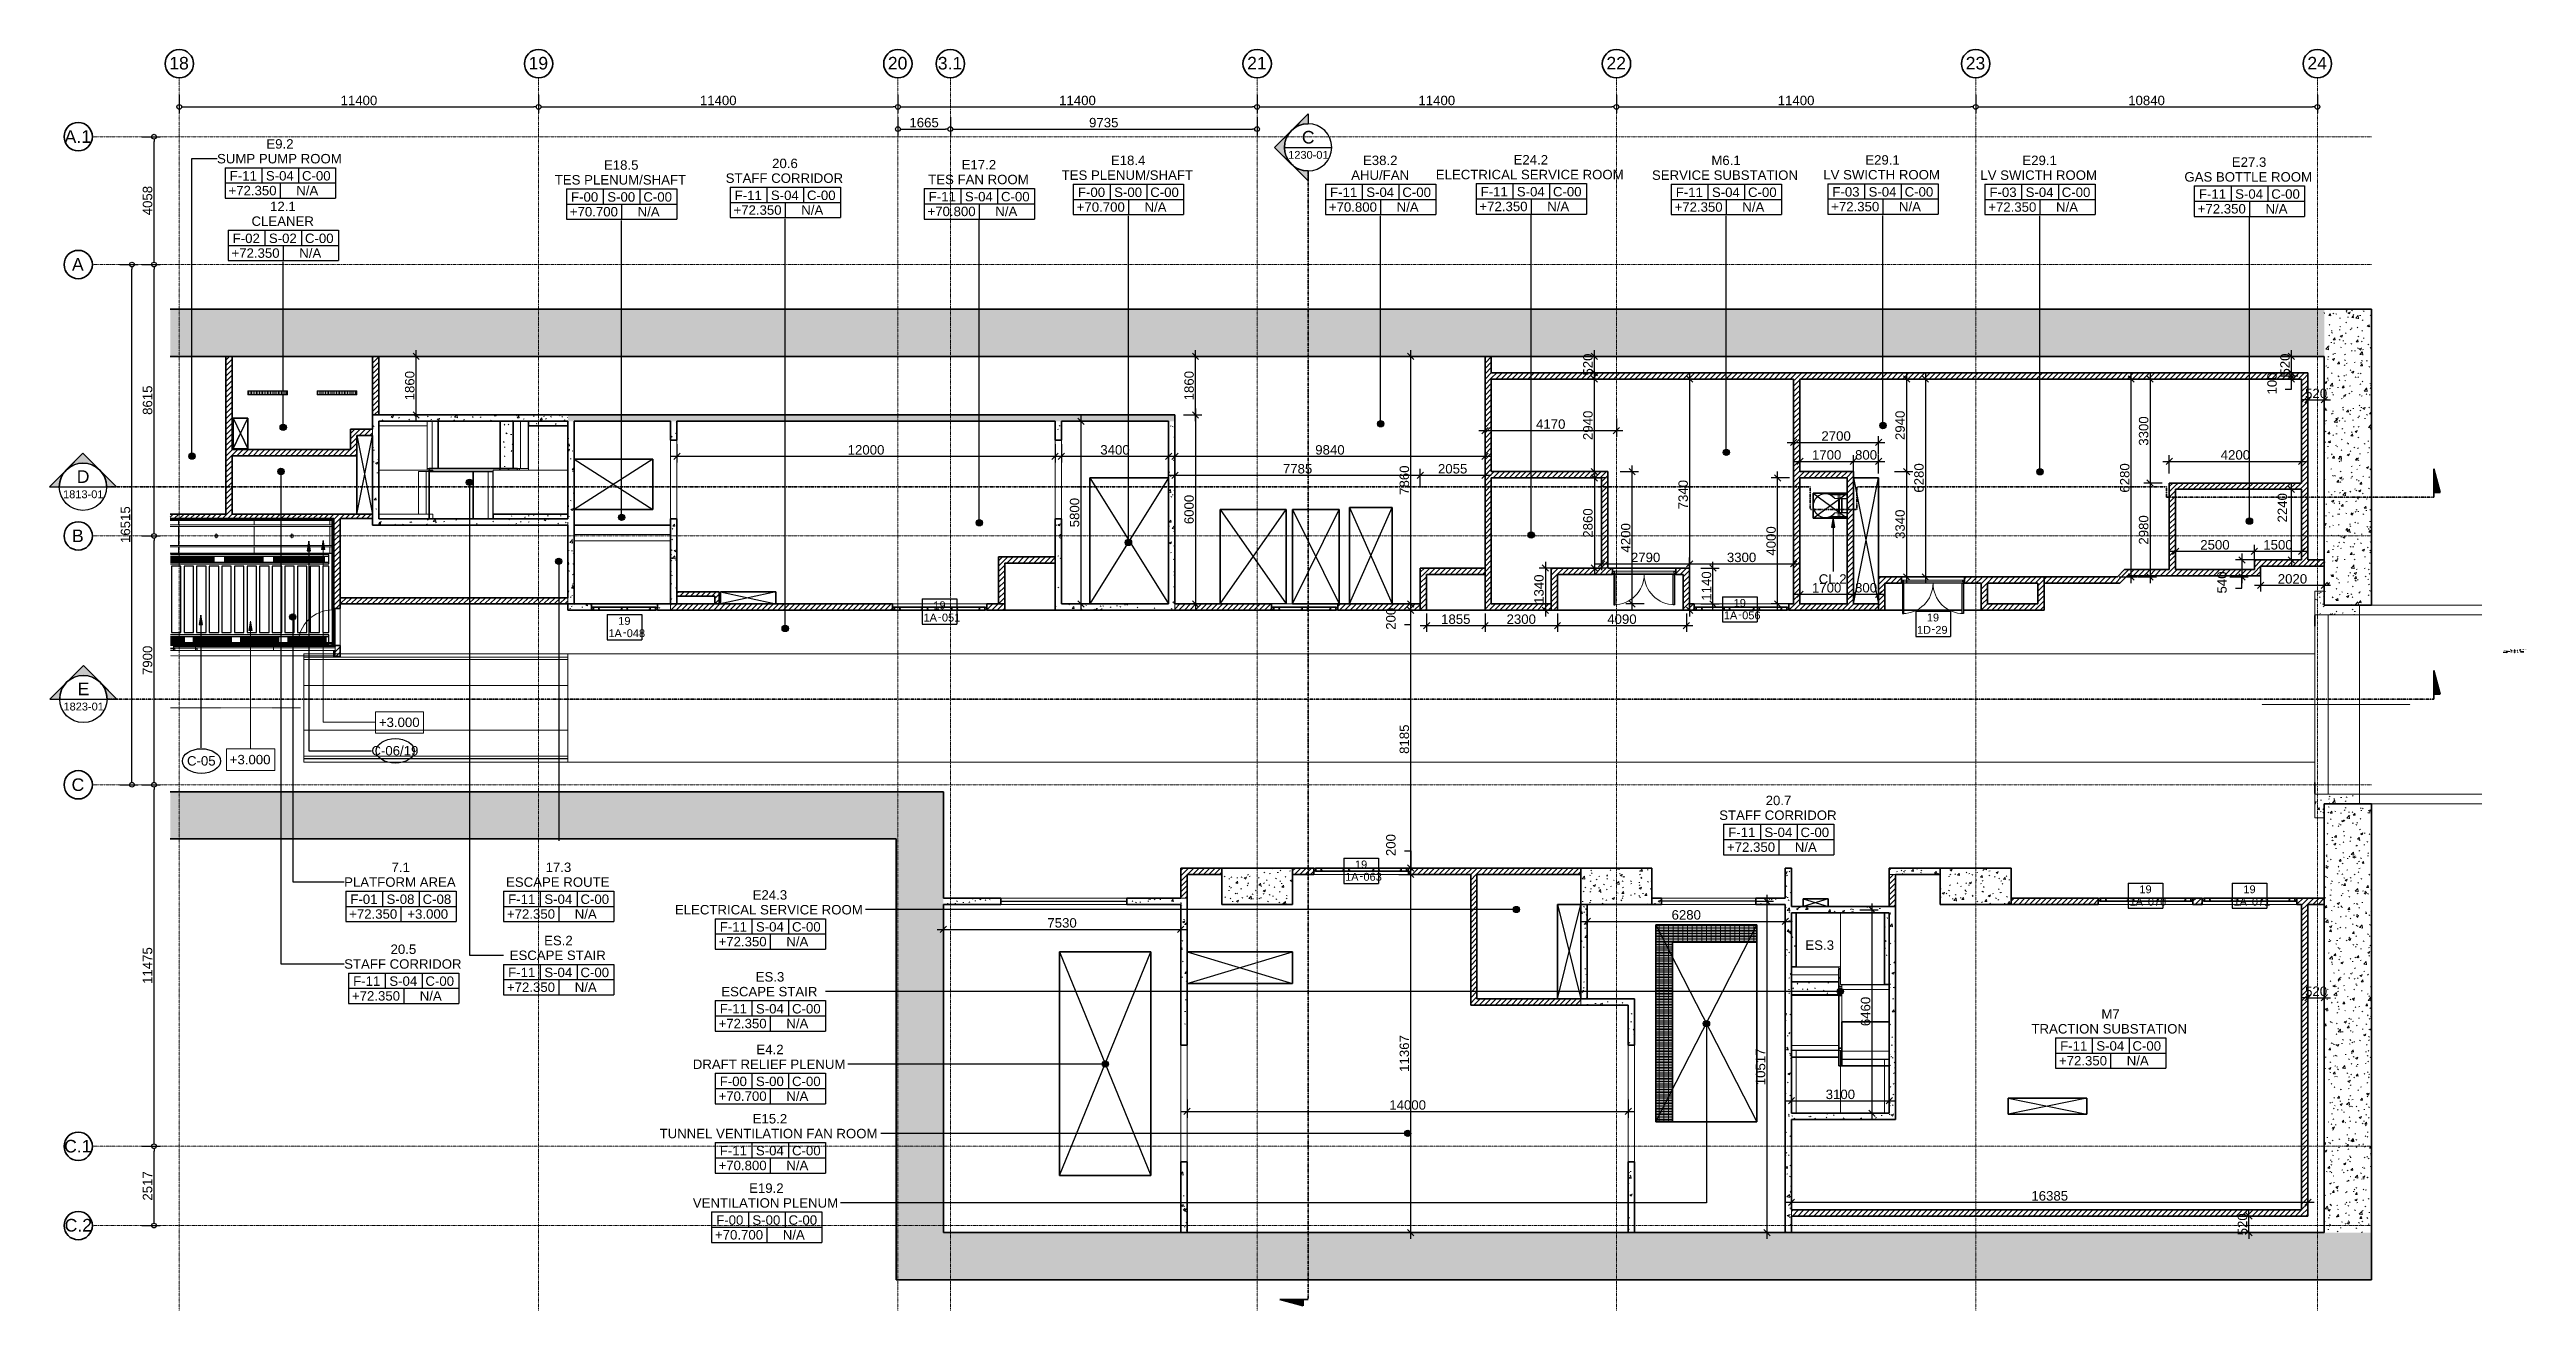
# Model space of a CAD drawing. Header units: millimetres. Extents: x -725999 to -647408, y -21008 to 19019.
import ezdxf
from ezdxf.enums import TextEntityAlignment as Align
from ezdxf.xclip import XClip

# ---------------------------------------------------------------- set-up
doc = ezdxf.new("R2010")
doc.units = ezdxf.units.MM
doc.header["$XCLIPFRAME"] = 0
for name, pattern in [('DASH', [6.35, 3.175, -3.175]), ('DPA_Grid _ Level 100', [10, 5.5, -1.6, 1.3, -1.6]), ('DPA_Hidden 50', [3, 2, -1]), ('DPA_Hidden 500', [1.4, 0.8, -0.6]), ('DPA_Overhead 100', [2.75, 1.75, -1]), ('Hidden - Short', [3.571875, 2.38125, -1.190625])]:
    doc.linetypes.add(name, pattern=pattern)
for name, color, linetype in [('000 - WIPEOUT', 250, 'Continuous'), ('001 - ASCESSORIES', 251, 'Continuous'), ('008 - LIGHTING', 1, 'Continuous'), ('A04_TUBE SERIES', 2, 'Continuous'), ('A11_ALU.SOLID SHEET', 2, 'Continuous')]:
    doc.layers.add(name, color=color, linetype=linetype)
for name, color, linetype, lineweight in [('_ _ A-DETL-OPENING', 1, 'Continuous', 25), ('A-ANNO-DIMS', 1, 'Continuous', 9), ('A-ANNO-NOTE', 3, 'Continuous', 25), ('A-COLS', 5, 'Continuous', 70), ('A-COLS-E', 1, 'Continuous', 35), ('A-DETL', 1, 'Continuous', 70), ('A-DETL-GENF', 2, 'Continuous', 9), ('A-DETL-MEDM', 4, 'Continuous', 18), ('A-DETL-THIN', 1, 'Continuous', 25), ('A-DOOR', 3, 'Continuous', 25), ('A-DOOR-E', 2, 'Continuous', 25), ('A-DOOR-FRAM', 3, 'Continuous', 25), ('A-DOOR-IDEN', 3, 'Continuous', 25), ('A-DOOR-OPNG', 2, 'Continuous', 9), ('A-FLOR-E', 2, 'Continuous', 35), ('A-FLOR-OVHD', 2, 'DPA_Overhead 100', 25), ('A-FLOR-PATT', 1, 'Continuous', 35), ('A-GENM', 1, 'Continuous', 9), ('A-GENM-HDLN', 2, 'DPA_Hidden 500', 9), ('A-GENM-IDEN', 3, 'Continuous', 25), ('A-GLAZ-CURT', 2, 'Continuous', 9), ('A-ROOM-IDEN', 3, 'Continuous', 25), ('A-ROOM-LINE', 3, 'Continuous', 25), ('A-WALL', 5, 'Continuous', 35), ('A-WALL-FNSH', 2, 'Continuous', 35), ('A-WALL-PATT', 1, 'Continuous', 9), ('E-LITE-EQPM', 2, 'Continuous', 9), ('G-ANNO-SECL', 3, 'Continuous', 9), ('G-ANNO-TEXT', 3, 'Continuous', 9), ('Q-SPCQ', 2, 'Continuous', 9), ('Q-SPCQ-HDLN', 2, 'DASH', 9), ('S-GRID', 251, 'Continuous', 9), ('S-GRID-IDEN', 3, 'Continuous', 50), ('S-STRS-IDEN', 3, 'Continuous', 25), ('S-STRS-MBND', 2, 'Continuous', 35), ('WALL', 5, 'Continuous', 9), ('WALL-E', 2, 'Continuous', 9)]:
    doc.layers.add(name, color=color, linetype=linetype, lineweight=lineweight)
doc.styles.add('Arial', font='arial.ttf', dxfattribs={"height": 400})
doc.styles.add('Arial_1', font='arial.ttf', dxfattribs={"height": 250})
doc.styles.add('Arial_2', font='arial.ttf', dxfattribs={"height": 300})
doc.styles.add('Arial_3', font='arial.ttf', dxfattribs={"height": 2.5})
doc.styles.add('Arial_4', font='arial.ttf', dxfattribs={"height": 3})
doc.styles.add('Arial_5', font='arial.ttf', dxfattribs={"height": 2})
doc.styles.add('Arial_6', font='arial.ttf', dxfattribs={"height": 1.5})
doc.styles.add('Arial_B', font='arialbd.ttf', dxfattribs={"height": 4})
doc.styles.add('Arial_B_1', font='arialbd.ttf', dxfattribs={"height": 3})
doc.dimstyles.new('DPA-DIM-3_0_C-C', dxfattribs={"dimscale": 304.8, "dimtxt": 306.07782, "dimasz": 0.492126, "dimexe": 0.656168, "dimexo": 0.0625, "dimgap": 0.164042, "dimtad": 1, "dimdec": 0, "dimzin": 0, "dimdsep": 46, "dimtxsty": 'Arial_2', "dimblk1": 'DOTBLANK', "dimblk2": 'DOTBLANK', "dimsah": 1, "dimcen": 0.09, "dimdle": 0.656168, "dimadec": 8, "dimazin": 0, "dimtfac": 1, "dimtdec": 4, "dimtix": 1, "dimtmove": 0, "dimatfit": 3, "dimfxl": 1.312336, "dimfxlon": 1, "dimtvp": 1, "dimtolj": 1, "dimtzin": 0, "dimarcsym": 2})
doc.dimstyles.new('DPA-DIM-3_0_T-T', dxfattribs={"dimscale": 304.8, "dimtxt": 306.07782, "dimasz": 0.656168, "dimexe": 0.656168, "dimexo": 0.0625, "dimgap": 0.164042, "dimtad": 1, "dimdec": 0, "dimzin": 0, "dimdsep": 46, "dimtxsty": 'Arial_2', "dimblk1": 'OBLIQUE', "dimblk2": 'OBLIQUE', "dimsah": 1, "dimcen": 0.09, "dimdle": 0.656168, "dimadec": 8, "dimazin": 0, "dimtfac": 1, "dimtdec": 4, "dimtix": 1, "dimtmove": 0, "dimatfit": 3, "dimfxl": 1.312336, "dimfxlon": 1, "dimtvp": 1, "dimtolj": 1, "dimtzin": 0, "dimarcsym": 2})
doc.dimstyles.new('DPA-DIM-3_0_T-T_1', dxfattribs={"dimscale": 304.8, "dimtxt": 306.07782, "dimasz": 0.656168, "dimexe": 0.656168, "dimexo": 0.0625, "dimgap": 0.164042, "dimtad": 1, "dimdec": 0, "dimzin": 0, "dimdsep": 46, "dimtxsty": 'Arial_2', "dimblk1": 'OBLIQUE', "dimblk2": 'OBLIQUE', "dimsah": 1, "dimcen": 0.09, "dimdle": 0.656168, "dimadec": 8, "dimazin": 0, "dimtfac": 1, "dimtdec": 4, "dimtix": 1, "dimtmove": 1, "dimatfit": 3, "dimfxl": 1.312336, "dimfxlon": 1, "dimtvp": 1, "dimtolj": 1, "dimtzin": 0, "dimarcsym": 2})
pattern_1 = [(50, (0, 0), (728.7365, -63.7558), [76.2, -838.2]), (355, (0, 0), (-140.9716, 764.2276), [60.96, -670.56]), (100.451, (60.7, -5.3), (587.77, 700.46675), [64.76, -712.36]), (46.184, (0, 203.2), (1084.3162, -168.171), [114.3, -1257.3]), (96.636, (90.4, 189.2), (949.6099, 989.7098), [97.14, -1068.54]), (351.184, (0, 203.2), (949.6206, 989.7012), [91.44, -1005.84]), (21, (101.6, 152.4), (606.45787, -409.06057), [76.2, -838.2]), (326, (101.6, 152.4), (247.20834, 736.7529), [60.96, -670.56]), (71.451, (152.14, 118.3), (853.66825, 327.6855), [64.76, -712.36]), (37.5, (0, 0), (12.35469, 338.22012), [33.528, -628.904, 33.528, -647.192, -673.1]), (37.5, (0, 0), (12.35469, 338.22012), [-1343.152, 33.528, -639.572]), (7.5, (0, 0), (267.27887, 400.72213), [33.528, -354.584, 33.528, -613.664, -256.54]), (7.5, (0, 0), (267.27887, 400.72213), [-1035.304, 33.528, -223.012]), (327.5, (-226.57, 0), (542.36333, -22.91534), [33.528, -220.472, 33.528, -758.952, -1051.56]), (327.5, (-226.57, 0), (542.36333, -22.91534), [-1046.48, 33.528, -1018.032]), (317.5, (-328.17, 0), (592.51696, 101.7071), [33.528, -296.672, 33.528, -492.76, -746.76]), (317.5, (-328.17, 0), (592.51696, 101.7071), [-856.488, 33.528, -713.232])]
pattern_2 = [(45, (0, 0), (-84.852814, 84.852814), [])]
pattern_3 = [(230, (-651022.4, -1771), (-728.7365, 63.7558), [76.2, -838.2]), (175, (-651022.4, -1771), (140.9716, -764.2276), [60.96, -670.56]), (280.451, (-651083.1, -1765.7), (-587.77, -700.46675), [64.76, -712.36]), (226.184, (-651022.4, -1974.2), (-1084.3162, 168.171), [114.3, -1257.3]), (276.636, (-651112.7, -1960.2), (-949.6099, -989.7098), [97.14, -1068.54]), (171.184, (-651022.4, -1974.2), (-949.6206, -989.7012), [91.44, -1005.84]), (201, (-651124, -1923.4), (-606.45787, 409.06057), [76.2, -838.2]), (146, (-651124, -1923.4), (-247.2083, -736.7529), [60.96, -670.56]), (251.451, (-651174.5, -1889.3), (-853.66825, -327.6855), [64.76, -712.36]), (217.5, (-651022.37, -1770.98), (-12.35469, -338.22012), [33.528, -628.904, 33.528, -1320.292]), (217.5, (-651022.37, -1770.98), (-12.35469, -338.22012), [-695.96, -647.192, 33.528, -639.572]), (187.5, (-651022.37, -1771), (-267.27887, -400.72213), [33.528, -354.584, 33.528, -870.204]), (187.5, (-651022.37, -1771), (-267.27887, -400.72213), [-421.64, -613.664, 33.528, -223.012]), (147.5, (-650795.8, -1770.98), (-542.36333, 22.91534), [33.528, -220.472, 33.528, -1810.512]), (147.5, (-650795.8, -1770.98), (-542.36333, 22.91534), [-287.528, -758.952, 33.528, -1018.032]), (137.5, (-650694.2, -1771), (-592.51696, -101.7071), [33.528, -296.672, 33.528, -1239.52]), (137.5, (-650694.2, -1771), (-592.51696, -101.7071), [-363.728, -492.76, 33.528, -713.232])]
pattern_4 = [(45, (0, 0), (-212.13203, 212.13203), []), (135, (0, 0), (-212.13203, -212.13203), [])]
pattern_5 = [(135, (-647976.6942, 1.539), (-2.539928, 2e-16), [1.034, -2.558]), (135, (-647977.9642, 0.2694), (-2.539928, 2e-16), [1.034, -2.558]), (135, (-647978.5996, 2.174), (-2.539928, 2e-16), [0.51703, -3.075]), (135, (-647977.3292, 0.9044), (-2.539928, 2e-16), [1.034, -2.558]), (135, (-647976.4252, 0), (-2.539928, 2e-16), [0.51703, -3.075])]
pattern_6 = [(230, (-651022.4, -1771), (-3643.682, 318.781), [381, -4191]), (175, (-651022.4, -1771), (704.856, -3821.136), [304.8, -3352.8]), (280.451, (-651326, -1744.4), (-2938.852, -3502.332), [323.8, -3561.8]), (226.184, (-651022.4, -2787), (-5421.582, 840.855), [571.5, -6286.5]), (276.636, (-651474, -2717), (-4748.05, -4948.55), [485.7, -5342.7]), (171.184, (-651022.4, -2787), (-4748.1, -4948.506), [457.2, -5029.2]), (201, (-651530.4, -2533), (-3032.288, 2045.304), [381, -4191]), (146, (-651530.4, -2533), (-1236.042, -3683.762), [304.8, -3352.8]), (251.451, (-651783, -2362.5), (-4268.343, -1638.425), [323.8, -3561.8]), (217.5, (-651022.4, -1771), (-61.772, -1691.1008), [167.64, -3144.52, 167.64, -6601.46]), (217.5, (-651022.4, -1771), (-61.772, -1691.1008), [-3479.8, -3235.96, 167.64, -3197.86]), (187.5, (-651022.4, -1771), (-1336.393, -2003.6115), [167.64, -1772.92, 167.64, -4351.02]), (187.5, (-651022.4, -1771), (-1336.393, -2003.6115), [-2108.2, -3068.32, 167.64, -1115.06]), (147.5, (-649889.5, -1771), (-2711.8178, 114.5786), [167.64, -1102.36, 167.64, -9052.56]), (147.5, (-649889.5, -1771), (-2711.8178, 114.5786), [-1437.64, -3794.76, 167.64, -5090.16]), (137.5, (-649381.5, -1771), (-2962.586, -508.5334), [167.64, -1483.36, 167.64, -6197.6]), (137.5, (-649381.5, -1771), (-2962.586, -508.5334), [-1818.64, -2463.8, 167.64, -3566.16])]

# ---------------------------------------------------------------- blocks, each defined once
blk = doc.blocks.new('DPA_DR-DB-SW - D28_2000x2550 mm-12778001-4283-01 ENLARGED LOWER PLATFORM LEVEL - REFLECTED CEILING PLAN - SHEET 4')
at = {"layer": 'A-DOOR'}
for p, q in [((-965, 1071.35), (-922, 1071.35)), ((-965, 106.35), (-965, 1071.35)), ((-922, 1071.35), (-922, 106.35)), ((922, 1071.35), (922, 106.35)), ((965, 1071.35), (922, 1071.35)), ((965, 106.35), (965, 1071.35)), ((-922, 106.35), (-965, 106.35)), ((922, 106.35), (965, 106.35))]:
    blk.add_line(p, q, dxfattribs=at)
at = {"layer": 'A-DOOR-E', "lineweight": 9}
for centre, start, end in [((-965, 106.35), 360, 90), ((965, 106.35), 90, 180)]:
    blk.add_arc(centre, 965, start, end, dxfattribs=at)
at = {"layer": 'A-DOOR-FRAM'}
for p, q in [((-1000, 106.35), (-965, 106.35)), ((-1000, 6.35), (-1000, 106.35)), ((-950, 6.35), (-1000, 6.35)), ((-965, 106.35), (-965, 63.35)), ((-965, 63.35), (-950, 63.35)), ((-950, 63.35), (-950, 6.35)), ((950, 6.35), (950, 63.35)), ((950, 63.35), (965, 63.35)), ((1000, 6.35), (950, 6.35)), ((965, 63.35), (965, 106.35)), ((965, 106.35), (1000, 106.35)), ((1000, 106.35), (1000, 6.35))]:
    blk.add_line(p, q, dxfattribs=at)
at = {"layer": 'A-DOOR-FRAM', "lineweight": 9}
for p, q in [((-1000, 106.35), (1000, 106.35)), ((-1000, 6.35), (-1000, 106.35)), ((1000, 6.35), (-1000, 6.35)), ((965, 106.35), (-965, 106.35)), ((-965, 106.35), (-965, 63.35)), ((-965, 63.35), (965, 63.35)), ((950, 63.35), (-950, 63.35)), ((-950, 63.35), (-950, 6.35)), ((-950, 6.35), (950, 6.35)), ((950, 6.35), (950, 63.35)), ((965, 63.35), (965, 106.35)), ((1000, 106.35), (1000, 6.35))]:
    blk.add_line(p, q, dxfattribs=at)
blk = doc.blocks.new('A33 - _Wall_ Access Panel 3000 x 3000-18927020-4283-01 ENLARGED LOWER PLATFORM LEVEL - REFLECTED CEILING PLAN - SHEET 4')
at = {"layer": 'A-DOOR', "lineweight": 35}
for p, q in [((-572, 0), (-372, 0)), ((-572, -35), (-572, 0)), ((-372, 0), (-372, -35)), ((372, 0), (572, 0)), ((372, -35), (372, 0)), ((572, 0), (572, -35)), ((-1450, 0), (-1250, 0)), ((-1450, -35), (-1450, 0)), ((-1435, -35), (-1450, -35)), ((-1450, -100), (-1450, -65)), ((-1450, -65), (-1435, -65)), ((-1250, -100), (-1450, -100)), ((-1435, -65), (-1435, -35)), ((-1250, -35), (-1265, -35)), ((-1265, -35), (-1265, -65)), ((-1265, -35), (-1250, -35)), ((-1265, -65), (-1265, -35)), ((-1265, -65), (-1250, -65)), ((-1250, -65), (-1265, -65)), ((-1250, 0), (-1250, -35)), ((-1250, -35), (-1250, 0)), ((-1250, 0), (-572, 0)), ((-1250, -65), (-1250, -100)), ((-1250, -100), (-1250, -65)), ((-572, -100), (-1250, -100)), ((-572, 0), (-572, -35)), ((-557, -35), (-572, -35)), ((-572, -35), (-557, -35)), ((-572, -100), (-572, -65)), ((-572, -65), (-557, -65)), ((-557, -65), (-572, -65)), ((-572, -65), (-572, -100)), ((-372, -100), (-572, -100)), ((-557, -65), (-557, -35)), ((-557, -35), (-557, -65)), ((-372, -35), (-387, -35)), ((-387, -35), (-387, -65)), ((-387, -35), (-372, -35)), ((-387, -65), (-387, -35)), ((-387, -65), (-372, -65)), ((-372, -65), (-387, -65)), ((-372, -35), (-372, 0)), ((-372, 0), (372, 0)), ((-372, -65), (-372, -100)), ((-372, -100), (-372, -65)), ((372, -100), (-372, -100)), ((372, 0), (372, -35)), ((387, -35), (372, -35)), ((372, -35), (387, -35)), ((372, -100), (372, -65)), ((372, -65), (387, -65)), ((387, -65), (372, -65)), ((372, -65), (372, -100)), ((572, -100), (372, -100)), ((387, -65), (387, -35)), ((387, -35), (387, -65)), ((572, -35), (557, -35)), ((557, -35), (557, -65)), ((557, -35), (572, -35)), ((557, -65), (557, -35)), ((557, -65), (572, -65)), ((572, -65), (557, -65)), ((572, -35), (572, 0)), ((572, 0), (1250, 0)), ((572, -65), (572, -100)), ((572, -100), (572, -65)), ((1250, -100), (572, -100)), ((1250, 0), (1450, 0)), ((1250, -35), (1250, 0)), ((1250, 0), (1250, -35)), ((1265, -35), (1250, -35)), ((1250, -35), (1265, -35)), ((1250, -100), (1250, -65)), ((1250, -65), (1265, -65)), ((1265, -65), (1250, -65)), ((1250, -65), (1250, -100)), ((1450, -100), (1250, -100)), ((1265, -65), (1265, -35)), ((1265, -35), (1265, -65)), ((1450, -35), (1435, -35)), ((1435, -35), (1435, -65)), ((1435, -65), (1450, -65)), ((1450, 0), (1450, -35)), ((1450, -65), (1450, -100))]:
    blk.add_line(p, q, dxfattribs=at)
at = {"layer": 'A-DOOR-E'}
for p, q in [((-372, 0), (-572, 0)), ((-572, 0), (-572, -35)), ((-372, -35), (-372, 0)), ((372, 0), (372, -35)), ((572, 0), (372, 0)), ((572, -35), (572, 0)), ((-1250, 0), (-1450, 0)), ((-1450, 0), (-1450, -35)), ((-1450, -35), (-1435, -35)), ((-1435, -65), (-1450, -65)), ((-1450, -65), (-1450, -100)), ((-1450, -100), (-1250, -100)), ((-1435, -35), (-1435, -65)), ((-1265, -65), (-1265, -35)), ((-1265, -35), (-1250, -35)), ((-1250, -35), (-1265, -35)), ((-1265, -35), (-1265, -65)), ((-1265, -65), (-1265, -35)), ((-1265, -35), (-1250, -35)), ((-1250, -35), (-1265, -35)), ((-1265, -35), (-1265, -65)), ((-1265, -65), (-1265, -35)), ((-1265, -35), (-1250, -35)), ((-1265, -65), (-1265, -35)), ((-1265, -35), (-1250, -35)), ((-1265, -35), (-1250, -35)), ((-1265, -65), (-1265, -35)), ((-1250, -35), (-1265, -35)), ((-1265, -35), (-1265, -65)), ((-1250, -65), (-1265, -65)), ((-1265, -65), (-1250, -65)), ((-1250, -65), (-1265, -65)), ((-1265, -65), (-1250, -65)), ((-1250, -65), (-1265, -65)), ((-1250, -65), (-1265, -65)), ((-1250, -65), (-1265, -65)), ((-1265, -65), (-1250, -65)), ((-1250, -35), (-1250, 0)), ((-572, 0), (-1250, 0)), ((-1250, 0), (-1250, -35)), ((-1250, -35), (-1250, 0)), ((-1250, 0), (-572, 0)), ((-572, 0), (-1250, 0)), ((-1250, 0), (-1250, -35)), ((-1250, -35), (-1250, 0)), ((-1250, 0), (-572, 0)), ((-1250, -35), (-1250, 0)), ((-1250, 0), (-572, 0)), ((-1250, 0), (-572, 0)), ((-1250, -35), (-1250, 0)), ((-572, 0), (-1250, 0)), ((-1250, 0), (-1250, -35)), ((-1250, -100), (-1250, -65)), ((-1250, -65), (-1250, -100)), ((-1250, -100), (-1250, -65)), ((-1250, -65), (-1250, -100)), ((-1250, -100), (-1250, -65)), ((-1250, -100), (-1250, -65)), ((-1250, -100), (-1250, -65)), ((-1250, -65), (-1250, -100)), ((-1250, -100), (-572, -100)), ((-572, -100), (-1250, -100)), ((-1250, -100), (-572, -100)), ((-572, -100), (-1250, -100)), ((-572, -100), (-1250, -100)), ((-572, -100), (-1250, -100)), ((-1250, -100), (-572, -100)), ((-572, -35), (-572, 0)), ((-572, 0), (-572, -35)), ((-572, -35), (-572, 0)), ((-572, 0), (-572, -35)), ((-572, 0), (-572, -35)), ((-572, 0), (-572, -35)), ((-572, -35), (-572, 0)), ((-572, -35), (-557, -35)), ((-557, -35), (-572, -35)), ((-572, -35), (-557, -35)), ((-557, -35), (-572, -35)), ((-572, -35), (-557, -35)), ((-572, -35), (-557, -35)), ((-572, -35), (-557, -35)), ((-557, -35), (-572, -35)), ((-557, -65), (-572, -65)), ((-572, -65), (-572, -100)), ((-572, -100), (-572, -65)), ((-572, -65), (-557, -65)), ((-557, -65), (-572, -65)), ((-572, -65), (-572, -100)), ((-572, -100), (-572, -65)), ((-572, -65), (-557, -65)), ((-557, -65), (-572, -65)), ((-572, -65), (-572, -100)), ((-557, -65), (-572, -65)), ((-572, -65), (-572, -100)), ((-572, -65), (-572, -100)), ((-557, -65), (-572, -65)), ((-572, -100), (-572, -65)), ((-572, -65), (-557, -65)), ((-572, -100), (-372, -100)), ((-557, -35), (-557, -65)), ((-557, -65), (-557, -35)), ((-557, -35), (-557, -65)), ((-557, -65), (-557, -35)), ((-557, -35), (-557, -65)), ((-557, -35), (-557, -65)), ((-557, -35), (-557, -65)), ((-557, -65), (-557, -35)), ((-387, -65), (-387, -35)), ((-387, -35), (-372, -35)), ((-372, -35), (-387, -35)), ((-387, -35), (-387, -65)), ((-387, -65), (-387, -35)), ((-387, -35), (-372, -35)), ((-372, -35), (-387, -35)), ((-387, -35), (-387, -65)), ((-387, -65), (-387, -35)), ((-387, -35), (-372, -35)), ((-387, -65), (-387, -35)), ((-387, -35), (-372, -35)), ((-387, -35), (-372, -35)), ((-387, -65), (-387, -35)), ((-372, -35), (-387, -35)), ((-387, -35), (-387, -65)), ((-372, -65), (-387, -65)), ((-387, -65), (-372, -65)), ((-372, -65), (-387, -65)), ((-387, -65), (-372, -65)), ((-372, -65), (-387, -65)), ((-372, -65), (-387, -65)), ((-372, -65), (-387, -65)), ((-387, -65), (-372, -65)), ((372, 0), (-372, 0)), ((-372, 0), (-372, -35)), ((-372, -35), (-372, 0)), ((-372, 0), (372, 0)), ((372, 0), (-372, 0)), ((-372, 0), (-372, -35)), ((-372, -35), (-372, 0)), ((-372, 0), (372, 0)), ((-372, -35), (-372, 0)), ((-372, 0), (372, 0)), ((-372, 0), (372, 0)), ((-372, -35), (-372, 0)), ((372, 0), (-372, 0)), ((-372, 0), (-372, -35)), ((-372, -100), (-372, -65)), ((-372, -65), (-372, -100)), ((-372, -100), (-372, -65)), ((-372, -65), (-372, -100)), ((-372, -100), (-372, -65)), ((-372, -100), (-372, -65)), ((-372, -100), (-372, -65)), ((-372, -65), (-372, -100)), ((-372, -100), (372, -100)), ((372, -100), (-372, -100)), ((-372, -100), (372, -100)), ((372, -100), (-372, -100)), ((372, -100), (-372, -100)), ((372, -100), (-372, -100)), ((-372, -100), (372, -100)), ((372, -35), (372, 0)), ((372, 0), (372, -35)), ((372, -35), (372, 0)), ((372, 0), (372, -35)), ((372, 0), (372, -35)), ((372, 0), (372, -35)), ((372, -35), (372, 0)), ((372, -35), (387, -35)), ((387, -35), (372, -35)), ((372, -35), (387, -35)), ((387, -35), (372, -35)), ((372, -35), (387, -35)), ((372, -35), (387, -35)), ((372, -35), (387, -35)), ((387, -35), (372, -35)), ((387, -65), (372, -65)), ((372, -65), (372, -100)), ((372, -100), (372, -65)), ((372, -65), (387, -65)), ((387, -65), (372, -65)), ((372, -65), (372, -100)), ((372, -100), (372, -65)), ((372, -65), (387, -65)), ((387, -65), (372, -65)), ((372, -65), (372, -100)), ((387, -65), (372, -65)), ((372, -65), (372, -100)), ((372, -65), (372, -100)), ((387, -65), (372, -65)), ((372, -100), (372, -65)), ((372, -65), (387, -65)), ((372, -100), (572, -100)), ((387, -35), (387, -65)), ((387, -65), (387, -35)), ((387, -35), (387, -65)), ((387, -65), (387, -35)), ((387, -35), (387, -65)), ((387, -35), (387, -65)), ((387, -35), (387, -65)), ((387, -65), (387, -35)), ((557, -65), (557, -35)), ((557, -35), (572, -35)), ((572, -35), (557, -35)), ((557, -35), (557, -65)), ((557, -65), (557, -35)), ((557, -35), (572, -35)), ((572, -35), (557, -35)), ((557, -35), (557, -65)), ((557, -65), (557, -35)), ((557, -35), (572, -35)), ((557, -65), (557, -35)), ((557, -35), (572, -35)), ((557, -35), (572, -35)), ((557, -65), (557, -35)), ((572, -35), (557, -35)), ((557, -35), (557, -65)), ((572, -65), (557, -65)), ((557, -65), (572, -65)), ((572, -65), (557, -65)), ((557, -65), (572, -65)), ((572, -65), (557, -65)), ((572, -65), (557, -65)), ((572, -65), (557, -65)), ((557, -65), (572, -65)), ((1250, 0), (572, 0)), ((572, 0), (572, -35)), ((572, -35), (572, 0)), ((572, 0), (1250, 0)), ((1250, 0), (572, 0)), ((572, 0), (572, -35)), ((572, -35), (572, 0)), ((572, 0), (1250, 0)), ((572, -35), (572, 0)), ((572, 0), (1250, 0)), ((572, 0), (1250, 0)), ((572, -35), (572, 0)), ((1250, 0), (572, 0)), ((572, 0), (572, -35)), ((572, -100), (572, -65)), ((572, -65), (572, -100)), ((572, -100), (572, -65)), ((572, -65), (572, -100)), ((572, -100), (572, -65)), ((572, -100), (572, -65)), ((572, -100), (572, -65)), ((572, -65), (572, -100)), ((572, -100), (1250, -100)), ((1250, -100), (572, -100)), ((572, -100), (1250, -100)), ((1250, -100), (572, -100)), ((1250, -100), (572, -100)), ((1250, -100), (572, -100)), ((572, -100), (1250, -100)), ((1450, 0), (1250, 0)), ((1250, 0), (1250, -35)), ((1250, -35), (1250, 0)), ((1250, 0), (1250, -35)), ((1250, -35), (1250, 0)), ((1250, 0), (1250, -35)), ((1250, 0), (1250, -35)), ((1250, 0), (1250, -35)), ((1250, -35), (1250, 0)), ((1250, -35), (1265, -35)), ((1265, -35), (1250, -35)), ((1250, -35), (1265, -35)), ((1265, -35), (1250, -35)), ((1250, -35), (1265, -35)), ((1250, -35), (1265, -35)), ((1250, -35), (1265, -35)), ((1265, -35), (1250, -35)), ((1265, -65), (1250, -65)), ((1250, -65), (1250, -100)), ((1250, -100), (1250, -65)), ((1250, -65), (1265, -65)), ((1265, -65), (1250, -65)), ((1250, -65), (1250, -100)), ((1250, -100), (1250, -65)), ((1250, -65), (1265, -65)), ((1265, -65), (1250, -65)), ((1250, -65), (1250, -100)), ((1265, -65), (1250, -65)), ((1250, -65), (1250, -100)), ((1250, -65), (1250, -100)), ((1265, -65), (1250, -65)), ((1250, -100), (1250, -65)), ((1250, -65), (1265, -65)), ((1250, -100), (1450, -100)), ((1265, -35), (1265, -65)), ((1265, -65), (1265, -35)), ((1265, -35), (1265, -65)), ((1265, -65), (1265, -35)), ((1265, -35), (1265, -65)), ((1265, -35), (1265, -65)), ((1265, -35), (1265, -65)), ((1265, -65), (1265, -35)), ((1435, -65), (1435, -35)), ((1435, -35), (1450, -35)), ((1450, -65), (1435, -65)), ((1450, -35), (1450, 0)), ((1450, -100), (1450, -65))]:
    blk.add_line(p, q, dxfattribs=at)
at = {"layer": 'A-DOOR-FRAM'}
for p, q in [((-1500, 0), (-1500, -100)), ((-1450, 0), (-1500, 0)), ((-1500, -100), (-1450, -100)), ((-1450, -35), (-1450, 0)), ((-1435, -35), (-1450, -35)), ((-1450, -65), (-1435, -65)), ((-1450, -100), (-1450, -65)), ((-1435, -65), (-1435, -35)), ((1435, -65), (1435, -35)), ((1435, -35), (1450, -35)), ((1450, -65), (1435, -65)), ((1450, 0), (1500, 0)), ((1450, -35), (1450, 0)), ((1450, -100), (1450, -65)), ((1500, -100), (1450, -100)), ((1500, 0), (1500, -100))]:
    blk.add_line(p, q, dxfattribs=at)
blk = doc.blocks.new('A33 - _Wall_ Access Panel 3000 x 3000-V1-4283-01 ENLARGED LOWER PLATFORM LEVEL - REFLECTED CEILING PLAN - SHEET 4')
at = {"layer": 'A-DOOR', "lineweight": 35}
for p, q in [((-572, 0), (-372, 0)), ((-572, -35), (-572, 0)), ((-372, 0), (-372, -35)), ((372, 0), (572, 0)), ((372, -35), (372, 0)), ((572, 0), (572, -35)), ((-1450, 0), (-1250, 0)), ((-1450, -35), (-1450, 0)), ((-1435, -35), (-1450, -35)), ((-1450, -100), (-1450, -65)), ((-1450, -65), (-1435, -65)), ((-1250, -100), (-1450, -100)), ((-1435, -65), (-1435, -35)), ((-1250, -35), (-1265, -35)), ((-1265, -35), (-1265, -65)), ((-1265, -35), (-1250, -35)), ((-1265, -65), (-1265, -35)), ((-1265, -65), (-1250, -65)), ((-1250, -65), (-1265, -65)), ((-1250, 0), (-1250, -35)), ((-1250, -35), (-1250, 0)), ((-1250, 0), (-572, 0)), ((-1250, -65), (-1250, -100)), ((-1250, -100), (-1250, -65)), ((-572, -100), (-1250, -100)), ((-572, 0), (-572, -35)), ((-557, -35), (-572, -35)), ((-572, -35), (-557, -35)), ((-572, -100), (-572, -65)), ((-572, -65), (-557, -65)), ((-557, -65), (-572, -65)), ((-572, -65), (-572, -100)), ((-372, -100), (-572, -100)), ((-557, -65), (-557, -35)), ((-557, -35), (-557, -65)), ((-372, -35), (-387, -35)), ((-387, -35), (-387, -65)), ((-387, -35), (-372, -35)), ((-387, -65), (-387, -35)), ((-387, -65), (-372, -65)), ((-372, -65), (-387, -65)), ((-372, -35), (-372, 0)), ((-372, 0), (372, 0)), ((-372, -65), (-372, -100)), ((-372, -100), (-372, -65)), ((372, -100), (-372, -100)), ((372, 0), (372, -35)), ((387, -35), (372, -35)), ((372, -35), (387, -35)), ((372, -100), (372, -65)), ((372, -65), (387, -65)), ((387, -65), (372, -65)), ((372, -65), (372, -100)), ((572, -100), (372, -100)), ((387, -65), (387, -35)), ((387, -35), (387, -65)), ((572, -35), (557, -35)), ((557, -35), (557, -65)), ((557, -35), (572, -35)), ((557, -65), (557, -35)), ((557, -65), (572, -65)), ((572, -65), (557, -65)), ((572, -35), (572, 0)), ((572, 0), (1250, 0)), ((572, -65), (572, -100)), ((572, -100), (572, -65)), ((1250, -100), (572, -100)), ((1250, 0), (1450, 0)), ((1250, -35), (1250, 0)), ((1250, 0), (1250, -35)), ((1265, -35), (1250, -35)), ((1250, -35), (1265, -35)), ((1250, -100), (1250, -65)), ((1250, -65), (1265, -65)), ((1265, -65), (1250, -65)), ((1250, -65), (1250, -100)), ((1450, -100), (1250, -100)), ((1265, -65), (1265, -35)), ((1265, -35), (1265, -65)), ((1450, -35), (1435, -35)), ((1435, -35), (1435, -65)), ((1435, -65), (1450, -65)), ((1450, 0), (1450, -35)), ((1450, -65), (1450, -100))]:
    blk.add_line(p, q, dxfattribs=at)
at = {"layer": 'A-DOOR-E'}
for p, q in [((-372, 0), (-572, 0)), ((-572, 0), (-572, -35)), ((-372, -35), (-372, 0)), ((372, 0), (372, -35)), ((572, 0), (372, 0)), ((572, -35), (572, 0)), ((-1450, 0), (-1450, -35)), ((-1450, -65), (-1450, -100)), ((-1250, 0), (-1449, 0)), ((-1449, -35), (-1435, -35)), ((-1435, -65), (-1449, -65)), ((-1449, -100), (-1250, -100)), ((-1435, -35), (-1435, -65)), ((-1265, -65), (-1265, -35)), ((-1265, -35), (-1250, -35)), ((-1250, -35), (-1265, -35)), ((-1265, -35), (-1265, -65)), ((-1265, -65), (-1265, -35)), ((-1265, -35), (-1250, -35)), ((-1250, -35), (-1265, -35)), ((-1265, -35), (-1265, -65)), ((-1265, -65), (-1265, -35)), ((-1265, -35), (-1250, -35)), ((-1265, -65), (-1265, -35)), ((-1265, -35), (-1250, -35)), ((-1265, -35), (-1250, -35)), ((-1265, -65), (-1265, -35)), ((-1250, -35), (-1265, -35)), ((-1265, -35), (-1265, -65)), ((-1250, -65), (-1265, -65)), ((-1265, -65), (-1250, -65)), ((-1250, -65), (-1265, -65)), ((-1265, -65), (-1250, -65)), ((-1250, -65), (-1265, -65)), ((-1250, -65), (-1265, -65)), ((-1250, -65), (-1265, -65)), ((-1265, -65), (-1250, -65)), ((-1250, -35), (-1250, 0)), ((-572, 0), (-1250, 0)), ((-1250, 0), (-1250, -35)), ((-1250, -35), (-1250, 0)), ((-1250, 0), (-572, 0)), ((-572, 0), (-1250, 0)), ((-1250, 0), (-1250, -35)), ((-1250, -35), (-1250, 0)), ((-1250, 0), (-572, 0)), ((-1250, -35), (-1250, 0)), ((-1250, 0), (-572, 0)), ((-1250, 0), (-572, 0)), ((-1250, -35), (-1250, 0)), ((-572, 0), (-1250, 0)), ((-1250, 0), (-1250, -35)), ((-1250, -100), (-1250, -65)), ((-1250, -65), (-1250, -100)), ((-1250, -100), (-1250, -65)), ((-1250, -65), (-1250, -100)), ((-1250, -100), (-1250, -65)), ((-1250, -100), (-1250, -65)), ((-1250, -100), (-1250, -65)), ((-1250, -65), (-1250, -100)), ((-1250, -100), (-572, -100)), ((-572, -100), (-1250, -100)), ((-1250, -100), (-572, -100)), ((-572, -100), (-1250, -100)), ((-572, -100), (-1250, -100)), ((-572, -100), (-1250, -100)), ((-1250, -100), (-572, -100)), ((-572, -35), (-572, 0)), ((-572, 0), (-572, -35)), ((-572, -35), (-572, 0)), ((-572, 0), (-572, -35)), ((-572, 0), (-572, -35)), ((-572, 0), (-572, -35)), ((-572, -35), (-572, 0)), ((-572, -35), (-557, -35)), ((-557, -35), (-572, -35)), ((-572, -35), (-557, -35)), ((-557, -35), (-572, -35)), ((-572, -35), (-557, -35)), ((-572, -35), (-557, -35)), ((-572, -35), (-557, -35)), ((-557, -35), (-572, -35)), ((-557, -65), (-572, -65)), ((-572, -65), (-572, -100)), ((-572, -100), (-572, -65)), ((-572, -65), (-557, -65)), ((-557, -65), (-572, -65)), ((-572, -65), (-572, -100)), ((-572, -100), (-572, -65)), ((-572, -65), (-557, -65)), ((-557, -65), (-572, -65)), ((-572, -65), (-572, -100)), ((-557, -65), (-572, -65)), ((-572, -65), (-572, -100)), ((-572, -65), (-572, -100)), ((-557, -65), (-572, -65)), ((-572, -100), (-572, -65)), ((-572, -65), (-557, -65)), ((-572, -100), (-372, -100)), ((-557, -35), (-557, -65)), ((-557, -65), (-557, -35)), ((-557, -35), (-557, -65)), ((-557, -65), (-557, -35)), ((-557, -35), (-557, -65)), ((-557, -35), (-557, -65)), ((-557, -35), (-557, -65)), ((-557, -65), (-557, -35)), ((-387, -65), (-387, -35)), ((-387, -35), (-372, -35)), ((-372, -35), (-387, -35)), ((-387, -35), (-387, -65)), ((-387, -65), (-387, -35)), ((-387, -35), (-372, -35)), ((-372, -35), (-387, -35)), ((-387, -35), (-387, -65)), ((-387, -65), (-387, -35)), ((-387, -35), (-372, -35)), ((-387, -65), (-387, -35)), ((-387, -35), (-372, -35)), ((-387, -35), (-372, -35)), ((-387, -65), (-387, -35)), ((-372, -35), (-387, -35)), ((-387, -35), (-387, -65)), ((-372, -65), (-387, -65)), ((-387, -65), (-372, -65)), ((-372, -65), (-387, -65)), ((-387, -65), (-372, -65)), ((-372, -65), (-387, -65)), ((-372, -65), (-387, -65)), ((-372, -65), (-387, -65)), ((-387, -65), (-372, -65)), ((372, 0), (-372, 0)), ((-372, 0), (-372, -35)), ((-372, -35), (-372, 0)), ((-372, 0), (372, 0)), ((372, 0), (-372, 0)), ((-372, 0), (-372, -35)), ((-372, -35), (-372, 0)), ((-372, 0), (372, 0)), ((-372, -35), (-372, 0)), ((-372, 0), (372, 0)), ((-372, 0), (372, 0)), ((-372, -35), (-372, 0)), ((372, 0), (-372, 0)), ((-372, 0), (-372, -35)), ((-372, -100), (-372, -65)), ((-372, -65), (-372, -100)), ((-372, -100), (-372, -65)), ((-372, -65), (-372, -100)), ((-372, -100), (-372, -65)), ((-372, -100), (-372, -65)), ((-372, -100), (-372, -65)), ((-372, -65), (-372, -100)), ((-372, -100), (372, -100)), ((372, -100), (-372, -100)), ((-372, -100), (372, -100)), ((372, -100), (-372, -100)), ((372, -100), (-372, -100)), ((372, -100), (-372, -100)), ((-372, -100), (372, -100)), ((372, -35), (372, 0)), ((372, 0), (372, -35)), ((372, -35), (372, 0)), ((372, 0), (372, -35)), ((372, 0), (372, -35)), ((372, 0), (372, -35)), ((372, -35), (372, 0)), ((372, -35), (387, -35)), ((387, -35), (372, -35)), ((372, -35), (387, -35)), ((387, -35), (372, -35)), ((372, -35), (387, -35)), ((372, -35), (387, -35)), ((372, -35), (387, -35)), ((387, -35), (372, -35)), ((387, -65), (372, -65)), ((372, -65), (372, -100)), ((372, -100), (372, -65)), ((372, -65), (387, -65)), ((387, -65), (372, -65)), ((372, -65), (372, -100)), ((372, -100), (372, -65)), ((372, -65), (387, -65)), ((387, -65), (372, -65)), ((372, -65), (372, -100)), ((387, -65), (372, -65)), ((372, -65), (372, -100)), ((372, -65), (372, -100)), ((387, -65), (372, -65)), ((372, -100), (372, -65)), ((372, -65), (387, -65)), ((372, -100), (572, -100)), ((387, -35), (387, -65)), ((387, -65), (387, -35)), ((387, -35), (387, -65)), ((387, -65), (387, -35)), ((387, -35), (387, -65)), ((387, -35), (387, -65)), ((387, -35), (387, -65)), ((387, -65), (387, -35)), ((557, -65), (557, -35)), ((557, -35), (572, -35)), ((572, -35), (557, -35)), ((557, -35), (557, -65)), ((557, -65), (557, -35)), ((557, -35), (572, -35)), ((572, -35), (557, -35)), ((557, -35), (557, -65)), ((557, -65), (557, -35)), ((557, -35), (572, -35)), ((557, -65), (557, -35)), ((557, -35), (572, -35)), ((557, -35), (572, -35)), ((557, -65), (557, -35)), ((572, -35), (557, -35)), ((557, -35), (557, -65)), ((572, -65), (557, -65)), ((557, -65), (572, -65)), ((572, -65), (557, -65)), ((557, -65), (572, -65)), ((572, -65), (557, -65)), ((572, -65), (557, -65)), ((572, -65), (557, -65)), ((557, -65), (572, -65)), ((1250, 0), (572, 0)), ((572, 0), (572, -35)), ((572, -35), (572, 0)), ((572, 0), (1250, 0)), ((1250, 0), (572, 0)), ((572, 0), (572, -35)), ((572, -35), (572, 0)), ((572, 0), (1250, 0)), ((572, -35), (572, 0)), ((572, 0), (1250, 0)), ((572, 0), (1250, 0)), ((572, -35), (572, 0)), ((1250, 0), (572, 0)), ((572, 0), (572, -35)), ((572, -100), (572, -65)), ((572, -65), (572, -100)), ((572, -100), (572, -65)), ((572, -65), (572, -100)), ((572, -100), (572, -65)), ((572, -100), (572, -65)), ((572, -100), (572, -65)), ((572, -65), (572, -100)), ((572, -100), (1250, -100)), ((1250, -100), (572, -100)), ((572, -100), (1250, -100)), ((1250, -100), (572, -100)), ((1250, -100), (572, -100)), ((1250, -100), (572, -100)), ((572, -100), (1250, -100)), ((1450, 0), (1250, 0)), ((1250, 0), (1250, -35)), ((1250, -35), (1250, 0)), ((1250, 0), (1250, -35)), ((1250, -35), (1250, 0)), ((1250, 0), (1250, -35)), ((1250, 0), (1250, -35)), ((1250, 0), (1250, -35)), ((1250, -35), (1250, 0)), ((1250, -35), (1265, -35)), ((1265, -35), (1250, -35)), ((1250, -35), (1265, -35)), ((1265, -35), (1250, -35)), ((1250, -35), (1265, -35)), ((1250, -35), (1265, -35)), ((1250, -35), (1265, -35)), ((1265, -35), (1250, -35)), ((1265, -65), (1250, -65)), ((1250, -65), (1250, -100)), ((1250, -100), (1250, -65)), ((1250, -65), (1265, -65)), ((1265, -65), (1250, -65)), ((1250, -65), (1250, -100)), ((1250, -100), (1250, -65)), ((1250, -65), (1265, -65)), ((1265, -65), (1250, -65)), ((1250, -65), (1250, -100)), ((1265, -65), (1250, -65)), ((1250, -65), (1250, -100)), ((1250, -65), (1250, -100)), ((1265, -65), (1250, -65)), ((1250, -100), (1250, -65)), ((1250, -65), (1265, -65)), ((1250, -100), (1450, -100)), ((1265, -35), (1265, -65)), ((1265, -65), (1265, -35)), ((1265, -35), (1265, -65)), ((1265, -65), (1265, -35)), ((1265, -35), (1265, -65)), ((1265, -35), (1265, -65)), ((1265, -35), (1265, -65)), ((1265, -65), (1265, -35)), ((1435, -65), (1435, -35)), ((1435, -35), (1450, -35)), ((1450, -65), (1435, -65)), ((1450, -35), (1450, 0)), ((1450, -100), (1450, -65))]:
    blk.add_line(p, q, dxfattribs=at)
at = {"layer": 'A-DOOR-FRAM'}
for p, q in [((-1500, 0), (-1500, -100)), ((-1450, 0), (-1500, 0)), ((-1500, -100), (-1450, -100)), ((-1450, -35), (-1450, 0)), ((-1435, -35), (-1450, -35)), ((-1450, -65), (-1435, -65)), ((-1450, -100), (-1450, -65)), ((-1435, -65), (-1435, -35)), ((1435, -65), (1435, -35)), ((1435, -35), (1450, -35)), ((1450, -65), (1435, -65)), ((1450, 0), (1500, 0)), ((1450, -35), (1450, 0)), ((1450, -100), (1450, -65)), ((1500, -100), (1450, -100)), ((1500, 0), (1500, -100))]:
    blk.add_line(p, q, dxfattribs=at)
blk = doc.blocks.new('vent_grill - vent_grill H5400xW3000-11544596-4283-01 ENLARGED LOWER PLATFORM LEVEL - REFLECTED CEILING PLAN - SHEET 4')
at = {"layer": 'A-DOOR-E'}
blk.add_line((-1500, 0), (1500, 0), dxfattribs=at)
blk = doc.blocks.new('vent_grill - vent_grill H5000xW4000-8531832-4283-01 ENLARGED LOWER PLATFORM LEVEL - REFLECTED CEILING PLAN - SHEET 4')
at = {"layer": 'A-DOOR-E'}
blk.add_line((-2000, 0), (2000, 0), dxfattribs=at)
blk = doc.blocks.new('DPA_GM-Cage Ladder - H8300 with Protection Ring-8198776-4283-01 ENLARGED LOWER PLATFORM LEVEL - REFLECTED CEILING PLAN - SHEET 4')
at = {"layer": 'A-GENM'}
for p, q in [((-253, 805), (-248, 805)), ((90, 1143), (90, 1148)), ((160, 1148), (160, 1143)), ((498, 805), (503, 805)), ((-248, 735), (-253, 735)), ((-198, 75), (-248, 75)), ((-228, 350), (-228, 628)), ((-225, 350), (-228, 350)), ((-228, 350), (-228, 255)), ((-228, 255), (-223, 255)), ((-225, 305), (-225, 622)), ((-225, 305), (-225, 622)), ((-225, 305), (-225, 622)), ((-225, 305), (-225, 622)), ((-225, 305), (-225, 355)), ((-225, 305), (-225, 355)), ((-225, 305), (-225, 355)), ((-225, 355), (-100, 355)), ((-225, 305), (-225, 355)), ((-225, 350), (-225, 355)), ((-225, 355), (-225, 305)), ((-225, 338), (-225, 349)), ((-225, 318), (-225, 332)), ((-225, 292), (-225, 310)), ((-100, 305), (-225, 305)), ((-220, 305), (-225, 305)), ((-100, 305), (-225, 305)), ((-220, 305), (-225, 305)), ((-100, 305), (-225, 305)), ((-220, 305), (-225, 305)), ((-100, 305), (-225, 305)), ((-220, 305), (-225, 305)), ((-225, 305), (-225, 255)), ((-225, 305), (-100, 305)), ((-225, 255), (-225, 283)), ((-225, 255), (-225, 75)), ((-220, 611), (-220, 355)), ((-220, 611), (-220, 355)), ((-220, 611), (-220, 305)), ((-220, 611), (-220, 355)), ((-220, 355), (-101, 355)), ((-220, 355), (-101, 355)), ((-220, 355), (-101, 355)), ((-101, 355), (-220, 355)), ((-220, 306), (-220, 255)), ((-220, 255), (-220, 305)), ((-220, 75), (-220, 255)), ((-148, 80), (-148, 75)), ((-100, 80), (-148, 80)), ((-95, 75), (-148, 75)), ((-105, 356), (-105, 468)), ((-105, 356), (-105, 468)), ((-105, 355), (-105, 468)), ((-105, 356), (-105, 468)), ((-101, 355), (-105, 355)), ((-101, 355), (-105, 355)), ((-100, 355), (-105, 355)), ((-101, 355), (-105, 355)), ((-100, 470), (-100, 356)), ((-100, 470), (-100, 356)), ((-100, 470), (-100, 355)), ((-100, 470), (-100, 356)), ((-100, 355), (-100, 305)), ((-100, 355), (-100, 305)), ((-100, 355), (-100, 305)), ((-100, 355), (-100, 305)), ((-100, 355), (-100, 305)), ((-100, 305), (-100, 355)), ((-95, 355), (-100, 355)), ((-100, 305), (-95, 305)), ((-95, 305), (-100, 305)), ((-100, 305), (-100, 80)), ((-95, 355), (-95, 305)), ((-95, 348), (345, 348)), ((-95, 348), (345, 348)), ((-95, 348), (345, 348)), ((-95, 348), (345, 348)), ((-95, 348), (345, 348)), ((-95, 348), (345, 348)), ((-95, 348), (345, 348)), ((-95, 348), (345, 348)), ((-95, 348), (345, 348)), ((-95, 348), (345, 348)), ((-95, 348), (345, 348)), ((-95, 348), (345, 348)), ((-95, 348), (345, 348)), ((-95, 348), (345, 348)), ((-95, 348), (345, 348)), ((-95, 348), (345, 348)), ((-95, 348), (345, 348)), ((-95, 348), (345, 348)), ((-95, 348), (345, 348)), ((-95, 348), (345, 348)), ((-95, 348), (345, 348)), ((-95, 322), (-95, 347)), ((-95, 347), (-95, 322)), ((-95, 322), (-95, 347)), ((-95, 347), (-95, 322)), ((-95, 322), (-95, 347)), ((-95, 347), (-95, 322)), ((-95, 322), (-95, 347)), ((-95, 347), (-95, 322)), ((-95, 322), (-95, 347)), ((-95, 347), (-95, 322)), ((-95, 322), (-95, 347)), ((-95, 347), (-95, 322)), ((-95, 322), (-95, 347)), ((-95, 347), (-95, 322)), ((-95, 322), (-95, 347)), ((-95, 347), (-95, 322)), ((-95, 322), (-95, 347)), ((-95, 347), (-95, 322)), ((-95, 322), (-95, 347)), ((-95, 347), (-95, 322)), ((-95, 322), (-95, 347)), ((-95, 347), (-95, 322)), ((-95, 322), (-95, 347)), ((-95, 347), (-95, 322)), ((-95, 322), (-95, 347)), ((-95, 347), (-95, 322)), ((-95, 322), (-95, 347)), ((-95, 347), (-95, 322)), ((-95, 322), (-95, 347)), ((-95, 347), (-95, 322)), ((-95, 322), (-95, 347)), ((-95, 347), (-95, 322)), ((-95, 322), (-95, 347)), ((-95, 347), (-95, 322)), ((-95, 322), (-95, 347)), ((-95, 347), (-95, 322)), ((-95, 322), (-95, 347)), ((-95, 347), (-95, 322)), ((-95, 322), (-95, 347)), ((-95, 347), (-95, 322)), ((-95, 322), (-95, 347)), ((-95, 347), (-95, 322)), ((-95, 313), (-95, 321)), ((-95, 321), (-95, 313)), ((-95, 313), (-95, 321)), ((-95, 321), (-95, 313)), ((-95, 313), (-95, 321)), ((-95, 321), (-95, 313)), ((-95, 313), (-95, 321)), ((-95, 321), (-95, 313)), ((-95, 313), (-95, 321)), ((-95, 321), (-95, 313)), ((-95, 313), (-95, 321)), ((-95, 321), (-95, 313)), ((-95, 313), (-95, 321)), ((-95, 321), (-95, 313)), ((-95, 313), (-95, 321)), ((-95, 321), (-95, 313)), ((-95, 313), (-95, 321)), ((-95, 321), (-95, 313)), ((-95, 313), (-95, 321)), ((-95, 321), (-95, 313)), ((-95, 313), (-95, 321)), ((-95, 321), (-95, 313)), ((-95, 313), (-95, 321)), ((-95, 321), (-95, 313)), ((-95, 313), (-95, 321)), ((-95, 321), (-95, 313)), ((-95, 313), (-95, 321)), ((-95, 321), (-95, 313)), ((-95, 313), (-95, 321)), ((-95, 321), (-95, 313)), ((-95, 313), (-95, 321)), ((-95, 321), (-95, 313)), ((-95, 313), (-95, 321)), ((-95, 321), (-95, 313)), ((-95, 313), (-95, 321)), ((-95, 321), (-95, 313)), ((-95, 313), (-95, 321)), ((-95, 321), (-95, 313)), ((-95, 313), (-95, 321)), ((-95, 321), (-95, 313)), ((-95, 313), (-95, 321)), ((-95, 321), (-95, 313)), ((345, 313), (-95, 313)), ((345, 313), (-95, 313)), ((345, 313), (-95, 313)), ((345, 313), (-95, 313)), ((345, 313), (-95, 313)), ((345, 313), (-95, 313)), ((345, 313), (-95, 313)), ((345, 313), (-95, 313)), ((345, 313), (-95, 313)), ((345, 313), (-95, 313)), ((345, 313), (-95, 313)), ((345, 313), (-95, 313)), ((345, 313), (-95, 313)), ((345, 313), (-95, 313)), ((345, 313), (-95, 313)), ((345, 313), (-95, 313)), ((345, 313), (-95, 313)), ((345, 313), (-95, 313)), ((345, 313), (-95, 313)), ((345, 313), (-95, 313)), ((345, 313), (-95, 313)), ((-95, 75), (-95, 305)), ((-95, 75), (-95, 250)), ((-95, 250), (345, 250)), ((-95, 230), (-95, 75)), ((345, 230), (-95, 230)), ((345, 75), (-95, 75)), ((345, 75), (-95, 75)), ((350, 355), (345, 355)), ((345, 305), (345, 355)), ((345, 339), (345, 347)), ((345, 347), (345, 339)), ((345, 339), (345, 347)), ((345, 347), (345, 339)), ((345, 339), (345, 347)), ((345, 347), (345, 339)), ((345, 339), (345, 347)), ((345, 347), (345, 339)), ((345, 339), (345, 347)), ((345, 347), (345, 339)), ((345, 339), (345, 347)), ((345, 347), (345, 339)), ((345, 339), (345, 347)), ((345, 347), (345, 339)), ((345, 339), (345, 347)), ((345, 347), (345, 339)), ((345, 339), (345, 347)), ((345, 347), (345, 339)), ((345, 339), (345, 347)), ((345, 347), (345, 339)), ((345, 339), (345, 347)), ((345, 347), (345, 339)), ((345, 339), (345, 347)), ((345, 347), (345, 339)), ((345, 339), (345, 347)), ((345, 347), (345, 339)), ((345, 339), (345, 347)), ((345, 347), (345, 339)), ((345, 339), (345, 347)), ((345, 347), (345, 339)), ((345, 339), (345, 347)), ((345, 347), (345, 339)), ((345, 339), (345, 347)), ((345, 347), (345, 339)), ((345, 339), (345, 347)), ((345, 347), (345, 339)), ((345, 339), (345, 347)), ((345, 347), (345, 339)), ((345, 339), (345, 347)), ((345, 347), (345, 339)), ((345, 339), (345, 347)), ((345, 347), (345, 339)), ((345, 322), (345, 339)), ((345, 339), (345, 322)), ((345, 322), (345, 339)), ((345, 339), (345, 322)), ((345, 322), (345, 339)), ((345, 339), (345, 322)), ((345, 322), (345, 339)), ((345, 339), (345, 322)), ((345, 322), (345, 339)), ((345, 339), (345, 322)), ((345, 322), (345, 339)), ((345, 339), (345, 322)), ((345, 322), (345, 339)), ((345, 339), (345, 322)), ((345, 322), (345, 339)), ((345, 339), (345, 322)), ((345, 322), (345, 339)), ((345, 339), (345, 322)), ((345, 322), (345, 339)), ((345, 339), (345, 322)), ((345, 322), (345, 339)), ((345, 339), (345, 322)), ((345, 322), (345, 339)), ((345, 339), (345, 322)), ((345, 322), (345, 339)), ((345, 339), (345, 322)), ((345, 322), (345, 339)), ((345, 339), (345, 322)), ((345, 322), (345, 339)), ((345, 339), (345, 322)), ((345, 322), (345, 339)), ((345, 339), (345, 322)), ((345, 322), (345, 339)), ((345, 339), (345, 322)), ((345, 322), (345, 339)), ((345, 339), (345, 322)), ((345, 322), (345, 339)), ((345, 339), (345, 322)), ((345, 322), (345, 339)), ((345, 339), (345, 322)), ((345, 322), (345, 339)), ((345, 339), (345, 322)), ((345, 313), (345, 321)), ((345, 321), (345, 313)), ((345, 313), (345, 321)), ((345, 321), (345, 313)), ((345, 313), (345, 321)), ((345, 321), (345, 313)), ((345, 313), (345, 321)), ((345, 321), (345, 313)), ((345, 313), (345, 321)), ((345, 321), (345, 313)), ((345, 313), (345, 321)), ((345, 321), (345, 313)), ((345, 313), (345, 321)), ((345, 321), (345, 313)), ((345, 313), (345, 321)), ((345, 321), (345, 313)), ((345, 313), (345, 321)), ((345, 321), (345, 313)), ((345, 313), (345, 321)), ((345, 321), (345, 313)), ((345, 313), (345, 321)), ((345, 321), (345, 313)), ((345, 313), (345, 321)), ((345, 321), (345, 313)), ((345, 313), (345, 321)), ((345, 321), (345, 313)), ((345, 313), (345, 321)), ((345, 321), (345, 313)), ((345, 313), (345, 321)), ((345, 321), (345, 313)), ((345, 313), (345, 321)), ((345, 321), (345, 313)), ((345, 313), (345, 321)), ((345, 321), (345, 313)), ((345, 313), (345, 321)), ((345, 321), (345, 313)), ((345, 313), (345, 321)), ((345, 321), (345, 313)), ((345, 313), (345, 321)), ((345, 321), (345, 313)), ((345, 313), (345, 321)), ((345, 321), (345, 313)), ((345, 305), (350, 305)), ((350, 305), (345, 305)), ((345, 305), (345, 75)), ((345, 250), (345, 75)), ((345, 230), (345, 75)), ((397, 75), (345, 75)), ((350, 356), (350, 470)), ((350, 356), (350, 470)), ((350, 355), (350, 470)), ((350, 356), (350, 470)), ((350, 355), (470, 355)), ((350, 305), (350, 355)), ((355, 355), (350, 355)), ((350, 355), (470, 355)), ((350, 305), (350, 355)), ((355, 355), (350, 355)), ((350, 355), (475, 355)), ((350, 305), (350, 355)), ((355, 355), (350, 355)), ((350, 355), (470, 355)), ((350, 305), (350, 355)), ((355, 355), (350, 355)), ((350, 305), (350, 355)), ((470, 355), (350, 355)), ((350, 355), (350, 305)), ((475, 305), (350, 305)), ((475, 305), (350, 305)), ((475, 305), (350, 305)), ((475, 305), (350, 305)), ((350, 305), (475, 305)), ((350, 80), (350, 305)), ((397, 80), (350, 80)), ((355, 468), (355, 356)), ((355, 468), (355, 356)), ((355, 468), (355, 355)), ((355, 468), (355, 356)), ((397, 75), (397, 80)), ((497, 75), (447, 75)), ((470, 355), (470, 611)), ((470, 355), (470, 611)), ((470, 305), (470, 611)), ((470, 355), (470, 611)), ((470, 255), (470, 306)), ((475, 305), (470, 305)), ((475, 305), (470, 305)), ((475, 305), (470, 305)), ((475, 305), (470, 305)), ((470, 305), (470, 255)), ((470, 255), (470, 75)), ((472, 255), (477, 255)), ((475, 622), (475, 305)), ((475, 622), (475, 305)), ((475, 622), (475, 305)), ((475, 622), (475, 305)), ((475, 355), (475, 305)), ((475, 355), (475, 305)), ((475, 355), (475, 305)), ((475, 355), (475, 305)), ((475, 305), (475, 355)), ((475, 355), (475, 350)), ((477, 350), (475, 350)), ((475, 349), (475, 338)), ((475, 332), (475, 318)), ((475, 310), (475, 292)), ((475, 255), (475, 305)), ((475, 283), (475, 255)), ((475, 75), (475, 255)), ((477, 628), (477, 350)), ((477, 255), (477, 350)), ((503, 735), (498, 735))]:
    blk.add_line(p, q, dxfattribs=at)
at = {"layer": 'A-GENM', "lineweight": 35}
for p, q in [((-100, 355), (-95, 355)), ((-100, 305), (-100, 355)), ((-95, 305), (-100, 305)), ((-95, 355), (-95, 305)), ((345, 355), (350, 355)), ((345, 305), (345, 355)), ((350, 305), (345, 305)), ((350, 355), (350, 305))]:
    blk.add_line(p, q, dxfattribs=at)
at = {"layer": 'A-GENM'}
for radius, start, end in [(380, 337.08046, 202.91954), (380, 174.6446, 185.3554), (380, 95.35481, 174.64978), (380, 95.35481, 174.64978), (380, 95.35481, 174.64978), (380, 166.31217, 171.7674), (375, 358.57165, 181.42835), (375, 358.57165, 181.42835), (375, 306.8699, 233.1301), (375, 358.57165, 181.42835), (375, 174.6446, 185.3554), (375, 171.65125, 176.45288), (375, 161.44485, 166.20661), (380, 156.03938, 161.54648), (375, 151.23844, 155.94803), (380, 145.74752, 151.32556), (375, 141.03204, 145.67041), (380, 135.42391, 141.10464), (375, 130.82563, 135.36108), (380, 125.0413, 130.70233), (375, 120.58045, 124.99283), (380, 114.52891, 120.52675), (380, 103.62717, 110.35117), (375, 100.22433, 110.37799), (380, 95.3547, 100.17558), (375, 79.811, 100.189), (380, 84.6446, 95.3554), (375, 84.6446, 95.3554), (380, 5.35022, 84.64519), (380, 5.35022, 84.64519), (380, 5.35022, 84.64519), (380, 79.82442, 84.6453), (375, 69.62201, 79.77567), (380, 69.64883, 76.37283), (380, 59.47325, 65.47109), (375, 55.00717, 59.41955), (380, 49.29767, 54.9587), (375, 44.63892, 49.17437), (380, 38.89536, 44.57609), (375, 34.32959, 38.96796), (380, 28.67444, 34.25248), (375, 24.05197, 28.76156), (380, 18.45352, 23.96062), (375, 13.79339, 18.55515), (380, 8.32389, 13.68783), (375, 3.54712, 8.34875), (375, 354.6446, 5.3554), (380, 354.6446, 5.3554), (380, 181.09653, 181.98832), (380, 181.73345, 183.12195), (380, 181.73345, 183.12195), (380, 181.73345, 183.12195), (380, 185.36017, 202.91954), (380, 185.36017, 202.91954), (380, 185.36017, 202.91954), (380, 186.82465, 192.20923), (375, 182.45725, 186.69072), (375, 182.77032, 233.1301), (375, 182.77032, 233.1301), (375, 182.77032, 233.1301), (375, 192.06405, 196.92254), (380, 197.07065, 201.93142), (380, 204.78398, 232.75222), (380, 204.78398, 232.75222), (380, 204.78398, 232.75222), (380, 204.78398, 232.75222), (375, 306.8699, 357.22968), (375, 306.8699, 357.22968), (375, 306.8699, 357.22968), (380, 307.24778, 335.21602), (380, 307.24778, 335.21602), (380, 307.24778, 335.21602), (380, 307.24778, 335.21602), (380, 337.08046, 354.63983), (380, 337.08046, 354.63983), (380, 337.08046, 354.63983), (380, 338.06858, 342.92935), (375, 343.07746, 347.93595), (380, 347.79077, 353.17535), (375, 353.30928, 357.54275), (380, 356.87805, 358.26655), (380, 356.87805, 358.26655), (380, 356.87805, 358.26655), (380, 358.01168, 358.90347)]:
    blk.add_arc((125, 770), radius, start, end, dxfattribs=at)
blk = doc.blocks.new('DPA_AC-BW _REVERSE_ - A30_2100 x 2500 mm-13988873-4283-01 ENLARGED LOWER PLATFORM LEVEL - REFLECTED CEILING PLAN - SHEET 4')
at = {"layer": 'A-DOOR', "lineweight": 35}
for p, q in [((-1000, 100), (-1000, 65)), ((-800, 100), (-1000, 100)), ((-1000, 65), (-985, 65)), ((-1000, 35), (-1000, 0)), ((-985, 35), (-1000, 35)), ((-985, 65), (-985, 35)), ((-815, 65), (-800, 65)), ((-815, 35), (-815, 65)), ((-815, 65), (-815, 35)), ((-800, 65), (-815, 65)), ((-800, 35), (-815, 35)), ((-815, 35), (-800, 35)), ((-800, 65), (-800, 100)), ((-800, 100), (-800, 65)), ((-100, 100), (-800, 100)), ((-800, 0), (-800, 35)), ((-800, 35), (-800, 0)), ((-100, 100), (-100, 65)), ((100, 100), (-100, 100)), ((-100, 65), (-100, 100)), ((-100, 65), (-85, 65)), ((-85, 65), (-100, 65)), ((-100, 35), (-100, 0)), ((-85, 35), (-100, 35)), ((-100, 0), (-100, 35)), ((-100, 35), (-85, 35)), ((-85, 65), (-85, 35)), ((-85, 35), (-85, 65)), ((85, 65), (100, 65)), ((85, 35), (85, 65)), ((85, 65), (85, 35)), ((100, 65), (85, 65)), ((100, 35), (85, 35)), ((85, 35), (100, 35)), ((100, 65), (100, 100)), ((100, 100), (100, 65)), ((800, 100), (100, 100)), ((100, 0), (100, 35)), ((100, 35), (100, 0)), ((800, 100), (800, 65)), ((1000, 100), (800, 100)), ((800, 65), (800, 100)), ((800, 65), (815, 65)), ((815, 65), (800, 65)), ((800, 35), (800, 0)), ((815, 35), (800, 35)), ((800, 35), (815, 35)), ((800, 0), (800, 35)), ((815, 65), (815, 35)), ((815, 35), (815, 65)), ((985, 65), (1000, 65)), ((985, 35), (985, 65)), ((1000, 35), (985, 35)), ((1000, 65), (1000, 100)), ((1000, 0), (1000, 35)), ((-1000, 0), (-800, 0)), ((-800, 0), (-100, 0)), ((-100, 0), (100, 0)), ((100, 0), (800, 0)), ((800, 0), (1000, 0))]:
    blk.add_line(p, q, dxfattribs=at)
at = {"layer": 'A-DOOR-E'}
for p, q in [((-1000, 100), (-800, 100)), ((-1000, 65), (-1000, 100)), ((-985, 65), (-1000, 65)), ((-1000, 35), (-985, 35)), ((-1000, 0), (-1000, 35)), ((-985, 35), (-985, 65)), ((-815, 65), (-815, 35)), ((-800, 65), (-815, 65)), ((-815, 35), (-815, 65)), ((-815, 65), (-800, 65)), ((-815, 65), (-800, 65)), ((-815, 35), (-815, 65)), ((-815, 35), (-815, 65)), ((-815, 65), (-800, 65)), ((-800, 65), (-815, 65)), ((-815, 65), (-815, 35)), ((-815, 35), (-815, 65)), ((-815, 65), (-800, 65)), ((-800, 65), (-815, 65)), ((-815, 65), (-815, 35)), ((-815, 65), (-800, 65)), ((-815, 35), (-815, 65)), ((-815, 35), (-800, 35)), ((-800, 35), (-815, 35)), ((-800, 35), (-815, 35)), ((-800, 35), (-815, 35)), ((-815, 35), (-800, 35)), ((-800, 35), (-815, 35)), ((-815, 35), (-800, 35)), ((-800, 35), (-815, 35)), ((-800, 100), (-800, 65)), ((-800, 65), (-800, 100)), ((-800, 100), (-100, 100)), ((-800, 100), (-100, 100)), ((-800, 65), (-800, 100)), ((-800, 65), (-800, 100)), ((-800, 100), (-100, 100)), ((-100, 100), (-800, 100)), ((-800, 100), (-800, 65)), ((-800, 65), (-800, 100)), ((-800, 100), (-100, 100)), ((-100, 100), (-800, 100)), ((-800, 100), (-800, 65)), ((-800, 100), (-100, 100)), ((-800, 65), (-800, 100)), ((-800, 35), (-800, 0)), ((-800, 0), (-800, 35)), ((-800, 0), (-800, 35)), ((-800, 0), (-800, 35)), ((-800, 35), (-800, 0)), ((-800, 0), (-800, 35)), ((-800, 35), (-800, 0)), ((-800, 0), (-800, 35)), ((-100, 100), (100, 100)), ((-100, 65), (-100, 100)), ((-100, 100), (-100, 65)), ((-100, 100), (-100, 65)), ((-100, 100), (-100, 65)), ((-100, 65), (-100, 100)), ((-100, 100), (-100, 65)), ((-100, 65), (-100, 100)), ((-100, 100), (-100, 65)), ((-85, 65), (-100, 65)), ((-100, 65), (-85, 65)), ((-100, 65), (-85, 65)), ((-100, 65), (-85, 65)), ((-85, 65), (-100, 65)), ((-100, 65), (-85, 65)), ((-85, 65), (-100, 65)), ((-100, 65), (-85, 65)), ((-100, 35), (-85, 35)), ((-100, 0), (-100, 35)), ((-100, 35), (-100, 0)), ((-85, 35), (-100, 35)), ((-85, 35), (-100, 35)), ((-100, 35), (-100, 0)), ((-100, 35), (-100, 0)), ((-85, 35), (-100, 35)), ((-100, 35), (-85, 35)), ((-100, 0), (-100, 35)), ((-100, 35), (-100, 0)), ((-85, 35), (-100, 35)), ((-100, 35), (-85, 35)), ((-100, 0), (-100, 35)), ((-85, 35), (-100, 35)), ((-100, 35), (-100, 0)), ((-85, 35), (-85, 65)), ((-85, 65), (-85, 35)), ((-85, 65), (-85, 35)), ((-85, 65), (-85, 35)), ((-85, 35), (-85, 65)), ((-85, 65), (-85, 35)), ((-85, 35), (-85, 65)), ((-85, 65), (-85, 35)), ((85, 65), (85, 35)), ((100, 65), (85, 65)), ((85, 35), (85, 65)), ((85, 65), (100, 65)), ((85, 65), (100, 65)), ((85, 35), (85, 65)), ((85, 35), (85, 65)), ((85, 65), (100, 65)), ((100, 65), (85, 65)), ((85, 65), (85, 35)), ((85, 35), (85, 65)), ((85, 65), (100, 65)), ((100, 65), (85, 65)), ((85, 65), (85, 35)), ((85, 65), (100, 65)), ((85, 35), (85, 65)), ((85, 35), (100, 35)), ((100, 35), (85, 35)), ((100, 35), (85, 35)), ((100, 35), (85, 35)), ((85, 35), (100, 35)), ((100, 35), (85, 35)), ((85, 35), (100, 35)), ((100, 35), (85, 35)), ((100, 100), (100, 65)), ((100, 65), (100, 100)), ((100, 100), (800, 100)), ((100, 100), (800, 100)), ((100, 65), (100, 100)), ((100, 65), (100, 100)), ((100, 100), (800, 100)), ((800, 100), (100, 100)), ((100, 100), (100, 65)), ((100, 65), (100, 100)), ((100, 100), (800, 100)), ((800, 100), (100, 100)), ((100, 100), (100, 65)), ((100, 100), (800, 100)), ((100, 65), (100, 100)), ((100, 35), (100, 0)), ((100, 0), (100, 35)), ((100, 0), (100, 35)), ((100, 0), (100, 35)), ((100, 35), (100, 0)), ((100, 0), (100, 35)), ((100, 35), (100, 0)), ((100, 0), (100, 35)), ((800, 100), (1000, 100)), ((800, 65), (800, 100)), ((800, 100), (800, 65)), ((800, 100), (800, 65)), ((800, 100), (800, 65)), ((800, 65), (800, 100)), ((800, 100), (800, 65)), ((800, 65), (800, 100)), ((800, 100), (800, 65)), ((815, 65), (800, 65)), ((800, 65), (815, 65)), ((800, 65), (815, 65)), ((800, 65), (815, 65)), ((815, 65), (800, 65)), ((800, 65), (815, 65)), ((815, 65), (800, 65)), ((800, 65), (815, 65)), ((800, 35), (815, 35)), ((800, 0), (800, 35)), ((815, 35), (800, 35)), ((800, 35), (800, 0)), ((800, 35), (800, 0)), ((815, 35), (800, 35)), ((815, 35), (800, 35)), ((800, 35), (800, 0)), ((800, 0), (800, 35)), ((800, 35), (815, 35)), ((815, 35), (800, 35)), ((800, 35), (800, 0)), ((800, 0), (800, 35)), ((800, 35), (815, 35)), ((800, 35), (800, 0)), ((815, 35), (800, 35)), ((815, 35), (815, 65)), ((815, 65), (815, 35)), ((815, 65), (815, 35)), ((815, 65), (815, 35)), ((815, 35), (815, 65)), ((815, 65), (815, 35)), ((815, 35), (815, 65)), ((815, 65), (815, 35)), ((985, 65), (985, 35)), ((1000, 65), (985, 65)), ((985, 35), (1000, 35)), ((1000, 100), (1000, 65)), ((1000, 35), (1000, 0)), ((-800, 0), (-1000, 0)), ((-100, 0), (-800, 0)), ((-100, 0), (-800, 0)), ((-100, 0), (-800, 0)), ((-800, 0), (-100, 0)), ((-100, 0), (-800, 0)), ((-800, 0), (-100, 0)), ((-100, 0), (-800, 0)), ((100, 0), (-100, 0)), ((800, 0), (100, 0)), ((800, 0), (100, 0)), ((800, 0), (100, 0)), ((100, 0), (800, 0)), ((800, 0), (100, 0)), ((100, 0), (800, 0)), ((800, 0), (100, 0)), ((1000, 0), (800, 0))]:
    blk.add_line(p, q, dxfattribs=at)
at = {"layer": 'A-DOOR-FRAM'}
for p, q in [((-1050, 100), (-1000, 100)), ((-1050, 0), (-1050, 100)), ((-1000, 0), (-1050, 0)), ((-1000, 100), (-1000, 65)), ((-1000, 65), (-985, 65)), ((-1000, 35), (-1000, 0)), ((-985, 35), (-1000, 35)), ((-985, 65), (-985, 35)), ((985, 65), (985, 35)), ((1000, 65), (985, 65)), ((985, 35), (1000, 35)), ((1000, 100), (1000, 65)), ((1050, 100), (1000, 100)), ((1000, 35), (1000, 0)), ((1050, 0), (1050, 100)), ((1000, 0), (1050, 0))]:
    blk.add_line(p, q, dxfattribs=at)
blk = doc.blocks.new('Dpa_Tunnel_B_5700 - Dpa_Tunnel_B_5700-6780011-4283-01 ENLARGED LOWER PLATFORM LEVEL - REFLECTED CEILING PLAN - SHEET 4')
at = {"layer": 'A-DETL-MEDM', "lineweight": 9}
h = blk.add_hatch(dxfattribs=at)
h.set_pattern_fill('FP_3', color=256, style=0, pattern_type=2)
h.set_pattern_definition(pattern_3)
h.paths.add_polyline_path([(1719, -2850), (1680, -2850), (1680, -3150), (2800, -3150), (2800, -3600), (3100, -3600), (3100, -2850), (2265, -2850)])
at = {"layer": 'A-GENM'}
h = blk.add_hatch(dxfattribs=at)
h.set_pattern_fill('FP_3', color=256, style=0, pattern_type=2)
h.set_pattern_definition(pattern_3)
h.paths.add_polyline_path([(2800, 3600), (2800, 3150), (1680, 3150), (1680, 2850), (3100, 2850), (3100, 3600)])
at = {"layer": 'A-DETL-GENF'}
for p, q in [((1172, 2850), (3100, 2850)), ((1172, -2850), (3100, -2850))]:
    blk.add_line(p, q, dxfattribs=at)
at = {"layer": 'A-DETL-MEDM'}
for p, q in [((1680, 3150), (1172, 3150)), ((2800, 3150), (1680, 3150)), ((1680, 3150), (1680, 2850)), ((1680, 2850), (1680, 3150)), ((3100, 3600), (2800, 3600)), ((2800, 3600), (2800, 3150)), ((3100, 2850), (3100, 3600)), ((1172, 2850), (1680, 2850)), ((1680, 2850), (3100, 2850)), ((1680, -2850), (1172, -2850)), ((3100, -2850), (1680, -2850)), ((1680, -2850), (1680, -3150)), ((1680, -3150), (1680, -2850)), ((3100, -3600), (3100, -2850)), ((1172, -3150), (1680, -3150)), ((1680, -3150), (2800, -3150)), ((2800, -3150), (2800, -3600)), ((2800, -3600), (3100, -3600))]:
    blk.add_line(p, q, dxfattribs=at)
at = {"layer": 'A-GENM'}
for p, q in [((3100, -2850), (3100, 2850)), ((3100, 2822), (3100, -2822)), ((3100, -2482), (3100, 2482))]:
    blk.add_line(p, q, dxfattribs=at)
at = {"layer": 'A-GENM', "lineweight": 35}
for p, q in [((3100, 2822), (3100, 2482)), ((3100, -2482), (3100, -2822))]:
    blk.add_line(p, q, dxfattribs=at)
at = {"layer": 'A-GENM-HDLN'}
for p, q in [((1680, -2850), (1680, 2850)), ((1680, 2850), (2680, 2850)), ((2680, 2850), (2680, -2850)), ((1172, 0), (4781, 0)), ((2680, -2850), (1680, -2850))]:
    blk.add_line(p, q, dxfattribs=at)
blk = doc.blocks.new('A33 - _Wall_ Access Panel 3000 x 3000-V2-4283-01 ENLARGED LOWER PLATFORM LEVEL - REFLECTED CEILING PLAN - SHEET 4')
at = {"layer": 'A-DOOR', "lineweight": 35}
for p, q in [((-572, 0), (-372, 0)), ((-572, -35), (-572, 0)), ((-372, 0), (-372, -35)), ((372, 0), (572, 0)), ((372, -35), (372, 0)), ((572, 0), (572, -35)), ((-1450, 0), (-1250, 0)), ((-1450, -35), (-1450, 0)), ((-1435, -35), (-1450, -35)), ((-1450, -100), (-1450, -65)), ((-1450, -65), (-1435, -65)), ((-1250, -100), (-1450, -100)), ((-1435, -65), (-1435, -35)), ((-1250, -35), (-1265, -35)), ((-1265, -35), (-1265, -65)), ((-1265, -35), (-1250, -35)), ((-1265, -65), (-1265, -35)), ((-1265, -65), (-1250, -65)), ((-1250, -65), (-1265, -65)), ((-1250, 0), (-1250, -35)), ((-1250, -35), (-1250, 0)), ((-1250, 0), (-572, 0)), ((-1250, -65), (-1250, -100)), ((-1250, -100), (-1250, -65)), ((-572, -100), (-1250, -100)), ((-572, 0), (-572, -35)), ((-557, -35), (-572, -35)), ((-572, -35), (-557, -35)), ((-572, -100), (-572, -65)), ((-572, -65), (-557, -65)), ((-557, -65), (-572, -65)), ((-572, -65), (-572, -100)), ((-372, -100), (-572, -100)), ((-557, -65), (-557, -35)), ((-557, -35), (-557, -65)), ((-372, -35), (-387, -35)), ((-387, -35), (-387, -65)), ((-387, -35), (-372, -35)), ((-387, -65), (-387, -35)), ((-387, -65), (-372, -65)), ((-372, -65), (-387, -65)), ((-372, -35), (-372, 0)), ((-372, 0), (372, 0)), ((-372, -65), (-372, -100)), ((-372, -100), (-372, -65)), ((372, -100), (-372, -100)), ((372, 0), (372, -35)), ((387, -35), (372, -35)), ((372, -35), (387, -35)), ((372, -100), (372, -65)), ((372, -65), (387, -65)), ((387, -65), (372, -65)), ((372, -65), (372, -100)), ((572, -100), (372, -100)), ((387, -65), (387, -35)), ((387, -35), (387, -65)), ((572, -35), (557, -35)), ((557, -35), (557, -65)), ((557, -35), (572, -35)), ((557, -65), (557, -35)), ((557, -65), (572, -65)), ((572, -65), (557, -65)), ((572, -35), (572, 0)), ((572, 0), (1250, 0)), ((572, -65), (572, -100)), ((572, -100), (572, -65)), ((1250, -100), (572, -100)), ((1250, 0), (1450, 0)), ((1250, -35), (1250, 0)), ((1250, 0), (1250, -35)), ((1265, -35), (1250, -35)), ((1250, -35), (1265, -35)), ((1250, -100), (1250, -65)), ((1250, -65), (1265, -65)), ((1265, -65), (1250, -65)), ((1250, -65), (1250, -100)), ((1450, -100), (1250, -100)), ((1265, -65), (1265, -35)), ((1265, -35), (1265, -65)), ((1450, -35), (1435, -35)), ((1435, -35), (1435, -65)), ((1435, -65), (1450, -65)), ((1450, 0), (1450, -35)), ((1450, -65), (1450, -100))]:
    blk.add_line(p, q, dxfattribs=at)
at = {"layer": 'A-DOOR-E'}
for p, q in [((-372, 0), (-572, 0)), ((-572, 0), (-572, -35)), ((-372, -35), (-372, 0)), ((372, 0), (372, -35)), ((572, 0), (372, 0)), ((572, -35), (572, 0)), ((-1250, 0), (-1450, 0)), ((-1450, 0), (-1450, -35)), ((-1450, -35), (-1435, -35)), ((-1435, -65), (-1450, -65)), ((-1450, -65), (-1450, -100)), ((-1450, -100), (-1250, -100)), ((-1435, -35), (-1435, -65)), ((-1265, -65), (-1265, -35)), ((-1265, -35), (-1250, -35)), ((-1250, -35), (-1265, -35)), ((-1265, -35), (-1265, -65)), ((-1265, -65), (-1265, -35)), ((-1265, -35), (-1250, -35)), ((-1250, -35), (-1265, -35)), ((-1265, -35), (-1265, -65)), ((-1265, -65), (-1265, -35)), ((-1265, -35), (-1250, -35)), ((-1265, -65), (-1265, -35)), ((-1265, -35), (-1250, -35)), ((-1265, -35), (-1250, -35)), ((-1265, -65), (-1265, -35)), ((-1250, -35), (-1265, -35)), ((-1265, -35), (-1265, -65)), ((-1250, -65), (-1265, -65)), ((-1265, -65), (-1250, -65)), ((-1250, -65), (-1265, -65)), ((-1265, -65), (-1250, -65)), ((-1250, -65), (-1265, -65)), ((-1250, -65), (-1265, -65)), ((-1250, -65), (-1265, -65)), ((-1265, -65), (-1250, -65)), ((-1250, -35), (-1250, 0)), ((-572, 0), (-1250, 0)), ((-1250, 0), (-1250, -35)), ((-1250, -35), (-1250, 0)), ((-1250, 0), (-572, 0)), ((-572, 0), (-1250, 0)), ((-1250, 0), (-1250, -35)), ((-1250, -35), (-1250, 0)), ((-1250, 0), (-572, 0)), ((-1250, -35), (-1250, 0)), ((-1250, 0), (-572, 0)), ((-1250, 0), (-572, 0)), ((-1250, -35), (-1250, 0)), ((-572, 0), (-1250, 0)), ((-1250, 0), (-1250, -35)), ((-1250, -100), (-1250, -65)), ((-1250, -65), (-1250, -100)), ((-1250, -100), (-1250, -65)), ((-1250, -65), (-1250, -100)), ((-1250, -100), (-1250, -65)), ((-1250, -100), (-1250, -65)), ((-1250, -100), (-1250, -65)), ((-1250, -65), (-1250, -100)), ((-1250, -100), (-572, -100)), ((-572, -100), (-1250, -100)), ((-1250, -100), (-572, -100)), ((-572, -100), (-1250, -100)), ((-572, -100), (-1250, -100)), ((-572, -100), (-1250, -100)), ((-1250, -100), (-572, -100)), ((-572, -35), (-572, 0)), ((-572, 0), (-572, -35)), ((-572, -35), (-572, 0)), ((-572, 0), (-572, -35)), ((-572, 0), (-572, -35)), ((-572, 0), (-572, -35)), ((-572, -35), (-572, 0)), ((-572, -35), (-557, -35)), ((-557, -35), (-572, -35)), ((-572, -35), (-557, -35)), ((-557, -35), (-572, -35)), ((-572, -35), (-557, -35)), ((-572, -35), (-557, -35)), ((-572, -35), (-557, -35)), ((-557, -35), (-572, -35)), ((-557, -65), (-572, -65)), ((-572, -65), (-572, -100)), ((-572, -100), (-572, -65)), ((-572, -65), (-557, -65)), ((-557, -65), (-572, -65)), ((-572, -65), (-572, -100)), ((-572, -100), (-572, -65)), ((-572, -65), (-557, -65)), ((-557, -65), (-572, -65)), ((-572, -65), (-572, -100)), ((-557, -65), (-572, -65)), ((-572, -65), (-572, -100)), ((-572, -65), (-572, -100)), ((-557, -65), (-572, -65)), ((-572, -100), (-572, -65)), ((-572, -65), (-557, -65)), ((-572, -100), (-372, -100)), ((-557, -35), (-557, -65)), ((-557, -65), (-557, -35)), ((-557, -35), (-557, -65)), ((-557, -65), (-557, -35)), ((-557, -35), (-557, -65)), ((-557, -35), (-557, -65)), ((-557, -35), (-557, -65)), ((-557, -65), (-557, -35)), ((-387, -65), (-387, -35)), ((-387, -35), (-372, -35)), ((-372, -35), (-387, -35)), ((-387, -35), (-387, -65)), ((-387, -65), (-387, -35)), ((-387, -35), (-372, -35)), ((-372, -35), (-387, -35)), ((-387, -35), (-387, -65)), ((-387, -65), (-387, -35)), ((-387, -35), (-372, -35)), ((-387, -65), (-387, -35)), ((-387, -35), (-372, -35)), ((-387, -35), (-372, -35)), ((-387, -65), (-387, -35)), ((-372, -35), (-387, -35)), ((-387, -35), (-387, -65)), ((-372, -65), (-387, -65)), ((-387, -65), (-372, -65)), ((-372, -65), (-387, -65)), ((-387, -65), (-372, -65)), ((-372, -65), (-387, -65)), ((-372, -65), (-387, -65)), ((-372, -65), (-387, -65)), ((-387, -65), (-372, -65)), ((372, 0), (-372, 0)), ((-372, 0), (-372, -35)), ((-372, -35), (-372, 0)), ((-372, 0), (372, 0)), ((372, 0), (-372, 0)), ((-372, 0), (-372, -35)), ((-372, -35), (-372, 0)), ((-372, 0), (372, 0)), ((-372, -35), (-372, 0)), ((-372, 0), (372, 0)), ((-372, 0), (372, 0)), ((-372, -35), (-372, 0)), ((372, 0), (-372, 0)), ((-372, 0), (-372, -35)), ((-372, -100), (-372, -65)), ((-372, -65), (-372, -100)), ((-372, -100), (-372, -65)), ((-372, -65), (-372, -100)), ((-372, -100), (-372, -65)), ((-372, -100), (-372, -65)), ((-372, -100), (-372, -65)), ((-372, -65), (-372, -100)), ((-372, -100), (372, -100)), ((372, -100), (-372, -100)), ((-372, -100), (372, -100)), ((372, -100), (-372, -100)), ((372, -100), (-372, -100)), ((372, -100), (-372, -100)), ((-372, -100), (372, -100)), ((372, -35), (372, 0)), ((372, 0), (372, -35)), ((372, -35), (372, 0)), ((372, 0), (372, -35)), ((372, 0), (372, -35)), ((372, 0), (372, -35)), ((372, -35), (372, 0)), ((372, -35), (387, -35)), ((387, -35), (372, -35)), ((372, -35), (387, -35)), ((387, -35), (372, -35)), ((372, -35), (387, -35)), ((372, -35), (387, -35)), ((372, -35), (387, -35)), ((387, -35), (372, -35)), ((387, -65), (372, -65)), ((372, -65), (372, -100)), ((372, -100), (372, -65)), ((372, -65), (387, -65)), ((387, -65), (372, -65)), ((372, -65), (372, -100)), ((372, -100), (372, -65)), ((372, -65), (387, -65)), ((387, -65), (372, -65)), ((372, -65), (372, -100)), ((387, -65), (372, -65)), ((372, -65), (372, -100)), ((372, -65), (372, -100)), ((387, -65), (372, -65)), ((372, -100), (372, -65)), ((372, -65), (387, -65)), ((372, -100), (572, -100)), ((387, -35), (387, -65)), ((387, -65), (387, -35)), ((387, -35), (387, -65)), ((387, -65), (387, -35)), ((387, -35), (387, -65)), ((387, -35), (387, -65)), ((387, -35), (387, -65)), ((387, -65), (387, -35)), ((557, -65), (557, -35)), ((557, -35), (572, -35)), ((572, -35), (557, -35)), ((557, -35), (557, -65)), ((557, -65), (557, -35)), ((557, -35), (572, -35)), ((572, -35), (557, -35)), ((557, -35), (557, -65)), ((557, -65), (557, -35)), ((557, -35), (572, -35)), ((557, -65), (557, -35)), ((557, -35), (572, -35)), ((557, -35), (572, -35)), ((557, -65), (557, -35)), ((572, -35), (557, -35)), ((557, -35), (557, -65)), ((572, -65), (557, -65)), ((557, -65), (572, -65)), ((572, -65), (557, -65)), ((557, -65), (572, -65)), ((572, -65), (557, -65)), ((572, -65), (557, -65)), ((572, -65), (557, -65)), ((557, -65), (572, -65)), ((1250, 0), (572, 0)), ((572, 0), (572, -35)), ((572, -35), (572, 0)), ((572, 0), (1250, 0)), ((1250, 0), (572, 0)), ((572, 0), (572, -35)), ((572, -35), (572, 0)), ((572, 0), (1250, 0)), ((572, -35), (572, 0)), ((572, 0), (1250, 0)), ((572, 0), (1250, 0)), ((572, -35), (572, 0)), ((1250, 0), (572, 0)), ((572, 0), (572, -35)), ((572, -100), (572, -65)), ((572, -65), (572, -100)), ((572, -100), (572, -65)), ((572, -65), (572, -100)), ((572, -100), (572, -65)), ((572, -100), (572, -65)), ((572, -100), (572, -65)), ((572, -65), (572, -100)), ((572, -100), (1250, -100)), ((1250, -100), (572, -100)), ((572, -100), (1250, -100)), ((1250, -100), (572, -100)), ((1250, -100), (572, -100)), ((1250, -100), (572, -100)), ((572, -100), (1250, -100)), ((1450, 0), (1250, 0)), ((1250, 0), (1250, -35)), ((1250, -35), (1250, 0)), ((1250, 0), (1250, -35)), ((1250, -35), (1250, 0)), ((1250, 0), (1250, -35)), ((1250, 0), (1250, -35)), ((1250, 0), (1250, -35)), ((1250, -35), (1250, 0)), ((1250, -35), (1265, -35)), ((1265, -35), (1250, -35)), ((1250, -35), (1265, -35)), ((1265, -35), (1250, -35)), ((1250, -35), (1265, -35)), ((1250, -35), (1265, -35)), ((1250, -35), (1265, -35)), ((1265, -35), (1250, -35)), ((1265, -65), (1250, -65)), ((1250, -65), (1250, -100)), ((1250, -100), (1250, -65)), ((1250, -65), (1265, -65)), ((1265, -65), (1250, -65)), ((1250, -65), (1250, -100)), ((1250, -100), (1250, -65)), ((1250, -65), (1265, -65)), ((1265, -65), (1250, -65)), ((1250, -65), (1250, -100)), ((1265, -65), (1250, -65)), ((1250, -65), (1250, -100)), ((1250, -65), (1250, -100)), ((1265, -65), (1250, -65)), ((1250, -100), (1250, -65)), ((1250, -65), (1265, -65)), ((1250, -100), (1450, -100)), ((1265, -35), (1265, -65)), ((1265, -65), (1265, -35)), ((1265, -35), (1265, -65)), ((1265, -65), (1265, -35)), ((1265, -35), (1265, -65)), ((1265, -35), (1265, -65)), ((1265, -35), (1265, -65)), ((1265, -65), (1265, -35)), ((1435, -65), (1435, -35)), ((1435, -35), (1450, -35)), ((1450, -65), (1435, -65)), ((1450, -35), (1450, 0)), ((1450, -100), (1450, -65))]:
    blk.add_line(p, q, dxfattribs=at)
at = {"layer": 'A-DOOR-FRAM'}
for p, q in [((-1500, 0), (-1500, -100)), ((-1450, 0), (-1500, 0)), ((-1500, -100), (-1450, -100)), ((-1450, -35), (-1450, 0)), ((-1435, -35), (-1450, -35)), ((-1450, -65), (-1435, -65)), ((-1450, -100), (-1450, -65)), ((-1435, -65), (-1435, -35)), ((1435, -65), (1435, -35)), ((1435, -35), (1450, -35)), ((1450, -65), (1435, -65)), ((1450, 0), (1500, 0)), ((1450, -35), (1450, 0)), ((1450, -100), (1450, -65)), ((1500, -100), (1450, -100)), ((1500, 0), (1500, -100))]:
    blk.add_line(p, q, dxfattribs=at)
blk = doc.blocks.new('Dpa_Tunnel_B_5700 - Dpa_Tunnel_B_5700-V3-4283-01 ENLARGED LOWER PLATFORM LEVEL - REFLECTED CEILING PLAN - SHEET 4')
at = {"layer": 'A-DETL-GENF'}
for p, q in [((1171, 2850), (2800, 2850)), ((1171, -2850), (2800, -2850))]:
    blk.add_line(p, q, dxfattribs=at)
at = {"layer": 'A-DETL-MEDM'}
for p, q in [((1680, 3150), (1171, 3150)), ((2799, 3150), (1680, 3150)), ((1171, 2850), (1680, 2850)), ((1680, 2850), (2800, 2850)), ((1680, -2850), (1171, -2850)), ((2800, -2850), (1680, -2850)), ((1171, -3150), (1680, -3150)), ((1680, -3150), (2799, -3150))]:
    blk.add_line(p, q, dxfattribs=at)
at = {"layer": 'A-GENM'}
for p, q in [((1171, 3150), (2799, 3150)), ((2799, -3150), (1171, -3150))]:
    blk.add_line(p, q, dxfattribs=at)
at = {"layer": 'A-GENM-HDLN'}
for p, q in [((1680, 2850), (2680, 2850)), ((2680, -2850), (1680, -2850))]:
    blk.add_line(p, q, dxfattribs=at)
blk = doc.blocks.new('DPA_AC-BW - A30_2100 x 2500 mm-8856449-4283-01 ENLARGED LOWER PLATFORM LEVEL - REFLECTED CEILING PLAN - SHEET 4')
at = {"layer": 'A-DOOR', "lineweight": 35}
for p, q in [((-1000, 100), (-1000, 65)), ((-800, 100), (-1000, 100)), ((-1000, 65), (-985, 65)), ((-1000, 35), (-1000, 0)), ((-985, 35), (-1000, 35)), ((-985, 65), (-985, 35)), ((-815, 65), (-800, 65)), ((-815, 35), (-815, 65)), ((-815, 65), (-815, 35)), ((-800, 65), (-815, 65)), ((-800, 35), (-815, 35)), ((-815, 35), (-800, 35)), ((-800, 65), (-800, 100)), ((-800, 100), (-800, 65)), ((-100, 100), (-800, 100)), ((-800, 0), (-800, 35)), ((-800, 35), (-800, 0)), ((-100, 100), (-100, 65)), ((100, 100), (-100, 100)), ((-100, 65), (-100, 100)), ((-100, 65), (-86, 65)), ((-86, 65), (-100, 65)), ((-100, 35), (-100, 0)), ((-86, 35), (-100, 35)), ((-100, 0), (-100, 35)), ((-100, 35), (-86, 35)), ((-85, 65), (-85, 35)), ((-85, 35), (-85, 65)), ((85, 65), (100, 65)), ((85, 35), (85, 65)), ((85, 65), (85, 35)), ((100, 65), (85, 65)), ((100, 35), (85, 35)), ((85, 35), (100, 35)), ((100, 65), (100, 100)), ((100, 100), (100, 65)), ((800, 100), (100, 100)), ((100, 0), (100, 35)), ((100, 35), (100, 0)), ((800, 100), (800, 65)), ((1000, 100), (800, 100)), ((800, 65), (800, 100)), ((800, 65), (815, 65)), ((815, 65), (800, 65)), ((800, 35), (800, 0)), ((815, 35), (800, 35)), ((800, 35), (815, 35)), ((800, 0), (800, 35)), ((815, 65), (815, 35)), ((815, 35), (815, 65)), ((985, 65), (1000, 65)), ((985, 35), (985, 65)), ((1000, 35), (985, 35)), ((1000, 65), (1000, 100)), ((1000, 0), (1000, 35)), ((-1000, 0), (-800, 0)), ((-800, 0), (-100, 0)), ((-100, 0), (100, 0)), ((100, 0), (800, 0)), ((800, 0), (1000, 0))]:
    blk.add_line(p, q, dxfattribs=at)
at = {"layer": 'A-DOOR-E'}
for p, q in [((-1000, 100), (-800, 100)), ((-1000, 65), (-1000, 100)), ((-985, 65), (-1000, 65)), ((-1000, 35), (-985, 35)), ((-1000, 0), (-1000, 35)), ((-985, 35), (-985, 65)), ((-815, 65), (-815, 35)), ((-800, 65), (-815, 65)), ((-815, 35), (-815, 65)), ((-815, 65), (-800, 65)), ((-815, 65), (-800, 65)), ((-815, 35), (-815, 65)), ((-815, 35), (-815, 65)), ((-815, 65), (-800, 65)), ((-800, 65), (-815, 65)), ((-815, 65), (-815, 35)), ((-815, 35), (-815, 65)), ((-815, 65), (-800, 65)), ((-800, 65), (-815, 65)), ((-815, 65), (-815, 35)), ((-815, 65), (-800, 65)), ((-815, 35), (-815, 65)), ((-815, 35), (-800, 35)), ((-800, 35), (-815, 35)), ((-800, 35), (-815, 35)), ((-800, 35), (-815, 35)), ((-815, 35), (-800, 35)), ((-800, 35), (-815, 35)), ((-815, 35), (-800, 35)), ((-800, 35), (-815, 35)), ((-800, 100), (-800, 65)), ((-800, 65), (-800, 100)), ((-800, 100), (-100, 100)), ((-800, 100), (-100, 100)), ((-800, 65), (-800, 100)), ((-800, 65), (-800, 100)), ((-800, 100), (-100, 100)), ((-100, 100), (-800, 100)), ((-800, 100), (-800, 65)), ((-800, 65), (-800, 100)), ((-800, 100), (-100, 100)), ((-100, 100), (-800, 100)), ((-800, 100), (-800, 65)), ((-800, 100), (-100, 100)), ((-800, 65), (-800, 100)), ((-800, 35), (-800, 0)), ((-800, 0), (-800, 35)), ((-800, 0), (-800, 35)), ((-800, 0), (-800, 35)), ((-800, 35), (-800, 0)), ((-800, 0), (-800, 35)), ((-800, 35), (-800, 0)), ((-800, 0), (-800, 35)), ((-100, 100), (100, 100)), ((-100, 65), (-100, 100)), ((-100, 100), (-100, 65)), ((-100, 100), (-100, 65)), ((-100, 100), (-100, 65)), ((-100, 65), (-100, 100)), ((-100, 100), (-100, 65)), ((-100, 65), (-100, 100)), ((-100, 100), (-100, 65)), ((-86, 65), (-100, 65)), ((-100, 65), (-86, 65)), ((-100, 65), (-86, 65)), ((-100, 65), (-85, 65)), ((-86, 65), (-100, 65)), ((-100, 65), (-86, 65)), ((-86, 65), (-100, 65)), ((-100, 65), (-86, 65)), ((-100, 35), (-86, 35)), ((-100, 0), (-100, 35)), ((-100, 35), (-100, 0)), ((-86, 35), (-100, 35)), ((-86, 35), (-100, 35)), ((-100, 35), (-100, 0)), ((-100, 35), (-100, 0)), ((-85, 35), (-100, 35)), ((-100, 35), (-86, 35)), ((-100, 0), (-100, 35)), ((-100, 35), (-100, 0)), ((-86, 35), (-100, 35)), ((-100, 35), (-86, 35)), ((-100, 0), (-100, 35)), ((-86, 35), (-100, 35)), ((-100, 35), (-100, 0)), ((-85, 35), (-85, 65)), ((-85, 65), (-85, 35)), ((-85, 65), (-85, 35)), ((-85, 65), (-85, 35)), ((-85, 35), (-85, 65)), ((-85, 65), (-85, 35)), ((-85, 35), (-85, 65)), ((-85, 65), (-85, 35)), ((85, 65), (85, 35)), ((100, 65), (85, 65)), ((85, 35), (85, 65)), ((85, 65), (100, 65)), ((85, 65), (100, 65)), ((85, 35), (85, 65)), ((85, 35), (85, 65)), ((85, 65), (100, 65)), ((100, 65), (85, 65)), ((85, 65), (85, 35)), ((85, 35), (85, 65)), ((85, 65), (100, 65)), ((100, 65), (85, 65)), ((85, 65), (85, 35)), ((85, 65), (100, 65)), ((85, 35), (85, 65)), ((85, 35), (100, 35)), ((100, 35), (85, 35)), ((100, 35), (85, 35)), ((100, 35), (85, 35)), ((85, 35), (100, 35)), ((100, 35), (85, 35)), ((85, 35), (100, 35)), ((100, 35), (85, 35)), ((100, 100), (100, 65)), ((100, 65), (100, 100)), ((100, 100), (800, 100)), ((100, 100), (800, 100)), ((100, 65), (100, 100)), ((100, 65), (100, 100)), ((100, 100), (800, 100)), ((800, 100), (100, 100)), ((100, 100), (100, 65)), ((100, 65), (100, 100)), ((100, 100), (800, 100)), ((800, 100), (100, 100)), ((100, 100), (100, 65)), ((100, 100), (800, 100)), ((100, 65), (100, 100)), ((100, 35), (100, 0)), ((100, 0), (100, 35)), ((100, 0), (100, 35)), ((100, 0), (100, 35)), ((100, 35), (100, 0)), ((100, 0), (100, 35)), ((100, 35), (100, 0)), ((100, 0), (100, 35)), ((800, 100), (1000, 100)), ((800, 65), (800, 100)), ((800, 100), (800, 65)), ((800, 100), (800, 65)), ((800, 100), (800, 65)), ((800, 65), (800, 100)), ((800, 100), (800, 65)), ((800, 65), (800, 100)), ((800, 100), (800, 65)), ((815, 65), (800, 65)), ((800, 65), (815, 65)), ((800, 65), (815, 65)), ((800, 65), (815, 65)), ((815, 65), (800, 65)), ((800, 65), (815, 65)), ((815, 65), (800, 65)), ((800, 65), (815, 65)), ((800, 35), (815, 35)), ((800, 0), (800, 35)), ((815, 35), (800, 35)), ((800, 35), (800, 0)), ((800, 35), (800, 0)), ((815, 35), (800, 35)), ((815, 35), (800, 35)), ((800, 35), (800, 0)), ((800, 0), (800, 35)), ((800, 35), (815, 35)), ((815, 35), (800, 35)), ((800, 35), (800, 0)), ((800, 0), (800, 35)), ((800, 35), (815, 35)), ((800, 35), (800, 0)), ((815, 35), (800, 35)), ((815, 35), (815, 65)), ((815, 65), (815, 35)), ((815, 65), (815, 35)), ((815, 65), (815, 35)), ((815, 35), (815, 65)), ((815, 65), (815, 35)), ((815, 35), (815, 65)), ((815, 65), (815, 35)), ((985, 65), (985, 35)), ((1000, 65), (985, 65)), ((985, 35), (1000, 35)), ((1000, 100), (1000, 65)), ((1000, 35), (1000, 0)), ((-800, 0), (-1000, 0)), ((-100, 0), (-800, 0)), ((-100, 0), (-800, 0)), ((-100, 0), (-800, 0)), ((-800, 0), (-100, 0)), ((-100, 0), (-800, 0)), ((-800, 0), (-100, 0)), ((-100, 0), (-800, 0)), ((100, 0), (-100, 0)), ((800, 0), (100, 0)), ((800, 0), (100, 0)), ((800, 0), (100, 0)), ((100, 0), (800, 0)), ((800, 0), (100, 0)), ((100, 0), (800, 0)), ((800, 0), (100, 0)), ((1000, 0), (800, 0))]:
    blk.add_line(p, q, dxfattribs=at)
at = {"layer": 'A-DOOR-FRAM'}
for p, q in [((-1050, 100), (-1000, 100)), ((-1050, 0), (-1050, 100)), ((-1000, 0), (-1050, 0)), ((-1000, 100), (-1000, 65)), ((-1000, 65), (-985, 65)), ((-1000, 35), (-1000, 0)), ((-985, 35), (-1000, 35)), ((-985, 65), (-985, 35)), ((985, 65), (985, 35)), ((1000, 65), (985, 65)), ((985, 35), (1000, 35)), ((1000, 100), (1000, 65)), ((1050, 100), (1000, 100)), ((1000, 35), (1000, 0)), ((1050, 0), (1050, 100)), ((1000, 0), (1050, 0))]:
    blk.add_line(p, q, dxfattribs=at)
blk = doc.blocks.new('DPA_Speciality_PlatformScreenDoor - Length_135300-12767973-4283-01 ENLARGED LOWER PLATFORM LEVEL - REFLECTED CEILING PLAN - SHEET 4')
at = {"layer": 'A-GENM'}
for p, q in [((-75, -380), (-75, -1460)), ((-75, -1460), (-75, -380)), ((-25, -380), (-25, -1460)), ((-25, -1460), (-25, -380)), ((-5, -430), (-5, -380)), ((1075, -380), (-5, -380)), ((1075, -430), (-5, -430)), ((833, -330), (957, -330)), ((843, -330), (896, -330)), ((893, -330), (946, -330)), ((1075, -430), (1075, -380)), ((3090, -330), (3214, -330)), ((3101, -330), (3154, -330)), ((3150, -330), (3203, -330)), ((4590, -330), (4714, -330)), ((4601, -330), (4654, -330)), ((4650, -330), (4703, -330))]:
    blk.add_line(p, q, dxfattribs=at)
blk.add_arc((-5, -380), 1080, 268.93891, 0, dxfattribs=at)
at = {"layer": 'A-GENM-HDLN'}
for p, q in [((4288, -250), (4288, -175)), ((5038, -175), (4288, -175)), ((5038, -250), (4288, -250)), ((5038, -175), (5038, -250))]:
    blk.add_line(p, q, dxfattribs=at)
at = {"layer": 'Q-SPCQ', "linetype": 'DASH', "lineweight": 9}
blk.add_line((1000, 1650), (5133, 1650), dxfattribs=at)
at = {"layer": 'Q-SPCQ'}
for p, q in [((-100, -175), (-100, -330)), ((-100, -175), (1862, -175)), ((-100, -200), (-100, -176)), ((-100, -305), (-100, -200)), ((-100, -255), (1862, -255)), ((1862, -255), (-100, -255)), ((-100, -255), (-100, -305)), ((-100, -305), (-100, -255)), ((-100, -329), (-100, -305)), ((-100, -305), (-90, -305)), ((1862, -305), (-100, -305)), ((-100, -305), (-100, -330)), ((-100, -330), (-100, -305)), ((-100, -305), (1862, -305)), ((1862, -305), (-100, -305)), ((-100, -380), (-100, -330)), ((-100, -330), (-100, -380)), ((-100, -330), (-50, -330)), ((-50, -330), (-100, -330)), ((-100, -330), (1862, -330)), ((-100, -330), (1862, -330)), ((-90, -330), (-100, -330)), ((-50, -380), (-100, -380)), ((-50, -380), (-100, -380)), ((-90, -305), (1852, -305)), ((1852, -305), (-90, -305)), ((-90, -305), (1852, -305)), ((1852, -330), (-90, -330)), ((1852, -330), (-90, -330)), ((-90, -330), (1852, -330)), ((-75, -1450), (-75, -380)), ((-75, -380), (-75, -1450)), ((-75, -380), (-50, -380)), ((-75, -380), (-50, -380)), ((-75, -410), (-75, -1420)), ((-75, -1420), (-75, -410)), ((-75, -1420), (-75, -410)), ((-75, -410), (-75, -1420)), ((-75, -410), (-75, -1420)), ((-75, -1420), (-75, -410)), ((-50, -255), (1812, -255)), ((1812, -255), (-50, -255)), ((-50, -305), (1812, -305)), ((1812, -305), (-50, -305)), ((-50, -380), (-50, -330)), ((-50, -330), (-50, -380)), ((-50, -380), (-50, -330)), ((-50, -330), (-50, -380)), ((-50, -330), (-25, -330)), ((-25, -330), (-50, -330)), ((-50, -1450), (-50, -380)), ((-50, -380), (-50, -1450)), ((-50, -380), (-25, -380)), ((-50, -380), (-25, -380)), ((-50, -1450), (-50, -380)), ((-50, -380), (-50, -1450)), ((-25, -380), (-50, -380)), ((-25, -380), (-50, -380)), ((-50, -400), (-50, -1430)), ((-50, -1430), (-50, -400)), ((-50, -400), (-50, -1430)), ((-50, -1430), (-50, -400)), ((-50, -410), (-50, -1420)), ((-50, -1420), (-50, -410)), ((-50, -410), (-50, -1420)), ((-50, -1420), (-50, -410)), ((-50, -1420), (-50, -410)), ((-50, -410), (-50, -1420)), ((1802, -255), (-40, -255)), ((-40, -255), (1802, -255)), ((-40, -305), (1802, -305)), ((1802, -305), (-40, -305)), ((-40, -305), (1802, -305)), ((1802, -305), (-40, -305)), ((1802, -305), (-40, -305)), ((-40, -305), (1802, -305)), ((-40, -330), (1802, -330)), ((1802, -330), (-40, -330)), ((-40, -330), (1802, -330)), ((1802, -330), (-40, -330)), ((-25, -380), (-25, -330)), ((-25, -1450), (-25, -380)), ((-25, -380), (-25, -1450)), ((-25, -400), (-25, -1430)), ((-25, -1430), (-25, -400)), ((-25, -400), (-25, -1430)), ((-25, -1430), (-25, -400)), ((1852, -305), (1862, -305)), ((1862, -330), (1852, -330)), ((1862, -330), (1862, -175)), ((1862, -176), (1862, -200)), ((1862, -200), (1862, -305)), ((1862, -305), (1862, -255)), ((1862, -305), (1862, -255)), ((1862, -305), (1862, -329)), ((1862, -305), (1862, -330)), ((1862, -330), (1862, -305)), ((1862, -175), (1862, -330)), ((1862, -175), (4338, -175)), ((1862, -200), (1862, -176)), ((1862, -305), (1862, -200)), ((1862, -255), (4338, -255)), ((4338, -255), (1862, -255)), ((1862, -255), (1862, -305)), ((1862, -305), (1862, -255)), ((1862, -329), (1862, -305)), ((1862, -305), (1873, -305)), ((4338, -305), (1862, -305)), ((1862, -305), (1862, -330)), ((1862, -330), (1862, -305)), ((1862, -305), (4338, -305)), ((4338, -305), (1862, -305)), ((1862, -330), (4338, -330)), ((1862, -330), (4338, -330)), ((1873, -330), (1862, -330)), ((1873, -305), (4328, -305)), ((4328, -305), (1873, -305)), ((1873, -305), (4328, -305)), ((4328, -330), (1873, -330)), ((4328, -330), (1873, -330)), ((1873, -330), (4328, -330)), ((1913, -255), (4288, -255)), ((4288, -255), (1913, -255)), ((1913, -305), (4288, -305)), ((4288, -305), (1913, -305)), ((1922, -305), (4278, -305)), ((4278, -305), (1922, -305)), ((1922, -305), (4278, -305)), ((4278, -305), (1922, -305)), ((1922, -330), (4278, -330)), ((4278, -330), (1922, -330)), ((1922, -330), (4278, -330)), ((4278, -330), (1922, -330)), ((4278, -255), (1922, -255)), ((1922, -255), (4278, -255)), ((4278, -305), (1922, -305)), ((1922, -305), (4278, -305)), ((4328, -305), (4338, -305)), ((4338, -330), (4328, -330)), ((4338, -330), (4338, -175)), ((4338, -175), (4338, -330)), ((4338, -175), (5038, -175)), ((4338, -176), (4338, -200)), ((4338, -200), (4338, -176)), ((4338, -200), (4338, -305)), ((4338, -305), (4338, -200)), ((4338, -305), (4338, -255)), ((4338, -305), (4338, -255)), ((4338, -255), (5028, -255)), ((5028, -255), (4338, -255)), ((4338, -255), (4338, -305)), ((4338, -305), (4338, -255)), ((4338, -305), (4338, -329)), ((4338, -305), (4338, -330)), ((4338, -330), (4338, -305)), ((4338, -329), (4338, -305)), ((4338, -305), (4348, -305)), ((5028, -305), (4338, -305)), ((4338, -305), (4338, -330)), ((4338, -330), (4338, -305)), ((4338, -305), (5028, -305)), ((5028, -305), (4338, -305)), ((4338, -330), (5038, -330)), ((4338, -330), (5028, -330)), ((4348, -330), (4338, -330)), ((4348, -305), (5028, -305)), ((5028, -305), (4348, -305)), ((4348, -305), (5028, -305)), ((5028, -330), (4348, -330)), ((5028, -330), (4348, -330)), ((4348, -330), (5028, -330)), ((4388, -255), (4978, -255)), ((4978, -255), (4388, -255)), ((4388, -305), (4978, -305)), ((4978, -305), (4388, -305)), ((4978, -255), (4398, -255)), ((4398, -255), (4978, -255)), ((4398, -305), (4978, -305)), ((4978, -305), (4398, -305)), ((4398, -305), (4978, -305)), ((4978, -305), (4398, -305)), ((4978, -305), (4398, -305)), ((4398, -305), (4978, -305)), ((4398, -330), (4978, -330)), ((4978, -330), (4398, -330)), ((4398, -330), (4978, -330)), ((4978, -330), (4398, -330)), ((4988, -175), (5133, -175)), ((5133, -175), (4988, -175)), ((4988, -175), (4988, -225)), ((4988, -225), (4988, -175)), ((5133, -225), (4988, -225)), ((4988, -225), (5133, -225)), ((4988, -250), (4988, -225)), ((4988, -250), (4988, -225)), ((5133, -225), (4988, -225)), ((4988, -225), (4988, -250)), ((4988, -250), (4988, -225)), ((4988, -225), (5133, -225)), ((4988, -225), (5133, -225)), ((5133, -225), (4988, -225)), ((5133, -250), (4988, -250)), ((4988, -250), (5133, -250)), ((4988, -250), (5133, -250)), ((5133, -250), (4988, -250)), ((5133, -175), (5018, -175)), ((5018, -175), (5133, -175)), ((5018, -175), (5133, -175)), ((5133, -175), (5018, -175)), ((5018, -225), (5133, -225)), ((5133, -225), (5018, -225)), ((5133, -225), (5018, -225)), ((5018, -225), (5133, -225)), ((5028, -255), (5028, -330)), ((5038, -255), (5028, -255)), ((5028, -255), (5038, -255)), ((5028, -330), (5028, -255)), ((5028, -305), (5028, -255)), ((5028, -305), (5028, -255)), ((5028, -330), (5028, -305)), ((5028, -330), (5028, -305)), ((5028, -305), (5028, -330)), ((5028, -330), (5028, -305)), ((5028, -330), (5038, -330)), ((5038, -330), (5028, -330)), ((5038, -225), (5133, -225)), ((5133, -225), (5038, -225)), ((5038, -225), (5133, -225)), ((5133, -225), (5038, -225)), ((5038, -330), (5038, -250)), ((5038, -250), (5038, -305)), ((5038, -250), (5133, -250)), ((5133, -250), (5038, -250)), ((5038, -250), (5133, -250)), ((5133, -250), (5038, -250)), ((5038, -330), (5038, -255)), ((5038, -255), (5038, -330)), ((5038, -305), (5038, -329)), ((-100, -1460), (-100, -1510)), ((-100, -1510), (-100, -1460)), ((-100, -1460), (-50, -1460)), ((-50, -1460), (-100, -1460)), ((-50, -1510), (-100, -1510)), ((-50, -1510), (-100, -1510)), ((-50, -1450), (-75, -1450)), ((-75, -1450), (-50, -1450)), ((-30, -1450), (-70, -1450)), ((-70, -1450), (-30, -1450)), ((-70, -1460), (-30, -1460)), ((-30, -1460), (-70, -1460)), ((-25, -1450), (-50, -1450)), ((-50, -1450), (-25, -1450)), ((-50, -1460), (-50, -1510)), ((-50, -1510), (-50, -1460)), ((-50, -1460), (-50, -1510)), ((-50, -1510), (-50, -1460)), ((-50, -1460), (-25, -1460)), ((-25, -1460), (-50, -1460)), ((-25, -1510), (-50, -1510)), ((-25, -1510), (-25, -1460))]:
    blk.add_line(p, q, dxfattribs=at)
for centre, radius, start, end in [((-15, -370), 10, 90, 270), ((-15, -370), 10, 90, 270), ((-15, -370), 10, 90, 270), ((-15, -370), 10, 90, 270), ((-15, -370), 10, 270, 90), ((-15, -370), 10, 270, 90), ((-15, -370), 10, 270, 90), ((-15, -370), 10, 270, 90), ((-70, -1455), 5, 90, 270), ((-70, -1455), 5, 150, 210), ((-70, -1455), 5, 90, 135), ((-70, -1455), 5, 240, 270), ((-30, -1455), 5, 60, 90), ((-30, -1455), 5, 270, 90), ((-30, -1455), 5, 270, 300), ((-30, -1455), 5, 330, 45)]:
    blk.add_arc(centre, radius, start, end, dxfattribs=at)
at = {"layer": 'Q-SPCQ-HDLN'}
for p, q in [((-100, -1510), (-100, 0)), ((5133, 0), (-100, 0)), ((5133, -330), (-100, -330)), ((5133, -400), (-100, -400))]:
    blk.add_line(p, q, dxfattribs=at)
blk = doc.blocks.new('LANDING ADJ L_R - LANDING ADJ L_R-14639432-4283-01 ENLARGED LOWER PLATFORM LEVEL - REFLECTED CEILING PLAN - SHEET 4')
at = {"layer": 'A-GENM'}
for p, q in [((-1150, 0), (560, 0)), ((560, 0), (-1150, 0)), ((-1150, 0), (-1150, -150)), ((560, 0), (-1150, 0)), ((-1150, 0), (-950, 0)), ((-1150, -150), (560, -150)), ((560, -150), (-964, -150)), ((-950, 0), (560, 0)), ((560, -150), (560, 0)), ((560, 0), (560, -150)), ((560, -1550), (560, 0)), ((560, 0), (560, -1550)), ((-1150, -1500), (-1150, -1550)), ((-1150, -1500), (-1150, -1550)), ((-950, -1550), (-1150, -1550)), ((-1150, -1550), (560, -1550)), ((560, -1550), (-950, -1550))]:
    blk.add_line(p, q, dxfattribs=at)
blk = doc.blocks.new('LANDING ADJ L_R - LANDING ADJ L_R-14651536-4283-01 ENLARGED LOWER PLATFORM LEVEL - REFLECTED CEILING PLAN - SHEET 4')
at = {"layer": 'A-GENM'}
for p, q in [((380, 1550), (-1150, 1550)), ((-1150, 1550), (-950, 1550)), ((-1150, 1550), (-1150, 0)), ((-1150, 1550), (-1150, 0)), ((-950, 1550), (380, 1550)), ((380, 0), (380, 1550)), ((380, 1550), (380, 0)), ((-1150, 150), (380, 150)), ((380, 150), (-1150, 150)), ((-1150, 0), (-1150, 150)), ((-1150, 150), (-1150, 0)), ((-1150, 0), (380, 0)), ((380, 0), (-1150, 0)), ((-950, 0), (-1150, 0)), ((-1150, 0), (380, 0)), ((380, 0), (-950, 0)), ((380, 0), (380, 150)), ((380, 150), (380, 0))]:
    blk.add_line(p, q, dxfattribs=at)
blk = doc.blocks.new('LANDING ADJ L_R - LANDING ADJ L_R-14651472-4283-01 ENLARGED LOWER PLATFORM LEVEL - REFLECTED CEILING PLAN - SHEET 4')
at = {"layer": 'A-GENM'}
for p, q in [((-1150, 0), (100, 0)), ((100, 0), (-1150, 0)), ((100, 0), (-1150, 0)), ((-1150, 0), (-950, 0)), ((-950, 0), (100, 0)), ((100, -150), (100, 0)), ((100, 0), (100, -150)), ((100, -1550), (100, 0)), ((100, 0), (100, -1550)), ((-950, -1550), (-1150, -1550)), ((-1150, -1550), (100, -1550)), ((100, -1550), (-950, -1550))]:
    blk.add_line(p, q, dxfattribs=at)
blk = doc.blocks.new('LANDING ADJ L_R - LANDING ADJ L_R-V9-4283-01 ENLARGED LOWER PLATFORM LEVEL - REFLECTED CEILING PLAN - SHEET 4')
at = {"layer": 'A-GENM'}
for p, q in [((380, 1550), (-1150, 1550)), ((-1150, 1550), (-950, 1550)), ((-1150, 1550), (-1150, 1500)), ((-1150, 1550), (-1150, 1500)), ((-950, 1550), (380, 1550)), ((380, 0), (380, 1550)), ((380, 1550), (380, 0)), ((-1150, 0), (380, 0)), ((380, 0), (-1150, 0)), ((-950, 0), (-1150, 0)), ((-1150, 0), (380, 0)), ((380, 0), (-950, 0)), ((380, 0), (380, 150)), ((380, 150), (380, 0))]:
    blk.add_line(p, q, dxfattribs=at)
blk = doc.blocks.new('LANDING ADJ L_R - LANDING ADJ L_R-14651449-4283-01 ENLARGED LOWER PLATFORM LEVEL - REFLECTED CEILING PLAN - SHEET 4')
at = {"layer": 'A-GENM'}
h = blk.add_hatch(dxfattribs=at)
h.set_pattern_fill('FP_6', color=256, style=0, pattern_type=2)
h.set_pattern_definition([(0, (710772.37, -4119.02), (812.8, 203.2), [33.528, -576.072, 33.528, -3827.272]), (0, (710772.37, -4119.02), (812.8, 203.2), [-643.128, -576.072, 33.528, -1185.672, -2032]), (0, (710772.37, -4119.02), (812.8, 203.2), [-2438.4, 33.528, -576.072, 33.528, -1388.872]), (0, (710772.37, -4119.02), (812.8, 203.2), [-3081.528, -372.872, 33.528, -982.472]), (120, (711077.17, -4017.42), (-582.37636, 602.30545), [33.528, -576.072, 33.528, -3827.272]), (120, (711077.17, -4017.42), (-582.37636, 602.30545), [-643.128, -576.072, 33.528, -1185.672, -2032]), (120, (711077.17, -4017.42), (-582.37636, 602.30545), [-2438.4, 33.528, -576.072, 33.528, -1388.872]), (120, (711077.17, -4017.42), (-582.37636, 602.30545), [-3081.528, -372.872, 33.528, -982.472]), (240, (711178.77, -3611.02), (-230.42364, -805.50545), [33.528, -576.072, 33.528, -3827.272]), (240, (711178.77, -3611.02), (-230.42364, -805.50545), [-643.128, -576.072, 33.528, -1185.672, -2032]), (240, (711178.77, -3611.02), (-230.42364, -805.50545), [-2438.4, 33.528, -576.072, 33.528, -1388.872]), (240, (711178.77, -3611.02), (-230.42364, -805.50545), [-3081.528, -372.872, 33.528, -982.472])])
h.paths.add_polyline_path([(-1150, 0), (1220, 0), (1220, 150), (-1150, 150)])
for p, q in [((1220, 1550), (-1150, 1550)), ((-1150, 1550), (-1150, 0)), ((1220, 1550), (1220, 0)), ((-1150, 0), (1220, 0))]:
    blk.add_line(p, q, dxfattribs=at)
at = {"layer": 'A-GENM', "lineweight": 35}
for p, q in [((-1150, 150), (1220, 150)), ((-1150, 0), (-1150, 150)), ((1220, 0), (-1150, 0)), ((1220, 150), (1220, 0))]:
    blk.add_line(p, q, dxfattribs=at)
blk = doc.blocks.new('LANDING ADJ L_R - LANDING ADJ L_R-V10-4283-01 ENLARGED LOWER PLATFORM LEVEL - REFLECTED CEILING PLAN - SHEET 4')
at = {"layer": 'A-GENM'}
h = blk.add_hatch(dxfattribs=at)
h.set_pattern_fill('FP_7', color=256, style=0, pattern_type=2)
h.set_pattern_definition([(0, (709652.37, -7219.02), (812.8, 203.2), [33.528, -576.072, 33.528, -3827.272]), (0, (709652.37, -7219.02), (812.8, 203.2), [-643.128, -576.072, 33.528, -1185.672, -2032]), (0, (709652.37, -7219.02), (812.8, 203.2), [-2438.4, 33.528, -576.072, 33.528, -1388.872]), (0, (709652.37, -7219.02), (812.8, 203.2), [-3081.528, -372.872, 33.528, -982.472]), (120, (709957.17, -7117.42), (-582.37636, 602.30545), [33.528, -576.072, 33.528, -3827.272]), (120, (709957.17, -7117.42), (-582.37636, 602.30545), [-643.128, -576.072, 33.528, -1185.672, -2032]), (120, (709957.17, -7117.42), (-582.37636, 602.30545), [-2438.4, 33.528, -576.072, 33.528, -1388.872]), (120, (709957.17, -7117.42), (-582.37636, 602.30545), [-3081.528, -372.872, 33.528, -982.472]), (240, (710058.77, -6711.02), (-230.42364, -805.50545), [33.528, -576.072, 33.528, -3827.272]), (240, (710058.77, -6711.02), (-230.42364, -805.50545), [-643.128, -576.072, 33.528, -1185.672, -2032]), (240, (710058.77, -6711.02), (-230.42364, -805.50545), [-2438.4, 33.528, -576.072, 33.528, -1388.872]), (240, (710058.77, -6711.02), (-230.42364, -805.50545), [-3081.528, -372.872, 33.528, -982.472])])
h.paths.add_polyline_path([(100, -150), (100, 0), (-1150, 0), (-1150, -150)])
at = {"layer": 'A-GENM', "lineweight": 35}
for p, q in [((-1150, -150), (-1150, 0)), ((-1150, 0), (100, 0)), ((100, -150), (-1150, -150)), ((100, 0), (100, -150))]:
    blk.add_line(p, q, dxfattribs=at)
at = {"layer": 'A-GENM'}
for p, q in [((100, 0), (-1150, 0)), ((-1150, 0), (-1150, -1550)), ((100, 0), (100, -1550)), ((-1150, -1550), (100, -1550))]:
    blk.add_line(p, q, dxfattribs=at)
blk = doc.blocks.new('STAIR 10 RISER - 10 RISER-14628575-4283-01 ENLARGED LOWER PLATFORM LEVEL - REFLECTED CEILING PLAN - SHEET 4')
at = {"layer": 'A-GENM'}
h = blk.add_hatch(dxfattribs=at)
h.set_pattern_fill('FP_8', color=256, style=0, pattern_type=2)
h.set_pattern_definition([(0, (713672.37, -7219.02), (812.8, 203.2), [33.528, -576.072, 33.528, -3827.272]), (0, (713672.37, -7219.02), (812.8, 203.2), [-643.128, -576.072, 33.528, -1185.672, -2032]), (0, (713672.37, -7219.02), (812.8, 203.2), [-2438.4, 33.528, -576.072, 33.528, -1388.872]), (0, (713672.37, -7219.02), (812.8, 203.2), [-3081.528, -372.872, 33.528, -982.472]), (120, (713977.17, -7117.42), (-582.37636, 602.30545), [33.528, -576.072, 33.528, -3827.272]), (120, (713977.17, -7117.42), (-582.37636, 602.30545), [-643.128, -576.072, 33.528, -1185.672, -2032]), (120, (713977.17, -7117.42), (-582.37636, 602.30545), [-2438.4, 33.528, -576.072, 33.528, -1388.872]), (120, (713977.17, -7117.42), (-582.37636, 602.30545), [-3081.528, -372.872, 33.528, -982.472]), (240, (714078.77, -6711.02), (-230.42364, -805.50545), [33.528, -576.072, 33.528, -3827.272]), (240, (714078.77, -6711.02), (-230.42364, -805.50545), [-643.128, -576.072, 33.528, -1185.672, -2032]), (240, (714078.77, -6711.02), (-230.42364, -805.50545), [-2438.4, 33.528, -576.072, 33.528, -1388.872]), (240, (714078.77, -6711.02), (-230.42364, -805.50545), [-3081.528, -372.872, 33.528, -982.472])])
h.paths.add_polyline_path([(2388, -1500), (2388, 0), (1972, 0), (1972, -1500)])
for p, q in [((1960, 0), (1960, -1500)), ((1972, 0), (1960, 0)), ((2265, 0), (2240, 0)), ((2612, 0), (2388, 0)), ((2545, 0), (2520, 0)), ((2612, 0), (2612, -1500)), ((2860, 0), (2612, 0)), ((2860, 0), (2860, -1500)), ((2860, 0), (2860, -1500)), ((3060, 0), (2860, 0)), ((1960, -1500), (1972, -1500)), ((2240, -1500), (2265, -1500)), ((2388, -1500), (2612, -1500)), ((2520, -1500), (2545, -1500)), ((2612, -1500), (2860, -1500)), ((2860, -1500), (2870, -1500))]:
    blk.add_line(p, q, dxfattribs=at)
at = {"layer": 'A-GENM', "lineweight": 35}
for p, q in [((1972, -1500), (1972, 0)), ((1972, 0), (2388, 0)), ((2388, 0), (2388, -1500)), ((2388, -1500), (1972, -1500))]:
    blk.add_line(p, q, dxfattribs=at)
blk = doc.blocks.new('STAIR 7 RISER - 7 RISER-14639233-4283-01 ENLARGED LOWER PLATFORM LEVEL - REFLECTED CEILING PLAN - SHEET 4')
at = {"layer": 'A-GENM'}
for p, q in [((-540, 0), (25, 0)), ((-340, 0), (-540, 0)), ((-188, 0), (-340, 0)), ((-340, 0), (-340, -1500)), ((-340, 0), (-340, -1500)), ((1772, 0), (-188, 0)), ((-188, 0), (-188, -1500)), ((25, 0), (0, 0)), ((0, 0), (50, 0)), ((50, 0), (305, 0)), ((305, 0), (280, 0)), ((280, 0), (330, 0)), ((330, 0), (585, 0)), ((585, 0), (560, 0)), ((560, 0), (610, 0)), ((610, 0), (865, 0)), ((865, 0), (840, 0)), ((840, 0), (890, 0)), ((890, 0), (1145, 0)), ((1145, 0), (1120, 0)), ((1120, 0), (1170, 0)), ((1170, 0), (1425, 0)), ((1425, 0), (1400, 0)), ((1400, 0), (1450, 0)), ((1450, 0), (1705, 0)), ((1705, 0), (1680, 0)), ((1680, 0), (1730, 0)), ((1730, 0), (2220, 0)), ((2020, 0), (1772, 0)), ((1772, -150), (1772, -1500)), ((2220, 0), (2020, 0)), ((2020, -150), (2020, -1500)), ((-350, -1500), (-340, -1500)), ((25, -1500), (-350, -1500)), ((-340, -1500), (-188, -1500)), ((-188, -1500), (1772, -1500)), ((50, -1500), (0, -1500)), ((0, -1500), (25, -1500)), ((305, -1500), (50, -1500)), ((330, -1500), (280, -1500)), ((280, -1500), (305, -1500)), ((585, -1500), (330, -1500)), ((610, -1500), (560, -1500)), ((560, -1500), (585, -1500)), ((865, -1500), (610, -1500)), ((890, -1500), (840, -1500)), ((840, -1500), (865, -1500)), ((1145, -1500), (890, -1500)), ((1170, -1500), (1120, -1500)), ((1120, -1500), (1145, -1500)), ((1425, -1500), (1170, -1500)), ((1450, -1500), (1400, -1500)), ((1400, -1500), (1425, -1500)), ((1570, -1500), (1450, -1500)), ((1772, -1500), (2020, -1500))]:
    blk.add_line(p, q, dxfattribs=at)
blk = doc.blocks.new('STAIR 7 RISER - 7 RISER-V11-4283-01 ENLARGED LOWER PLATFORM LEVEL - REFLECTED CEILING PLAN - SHEET 4')
at = {"layer": 'A-GENM'}
for p, q in [((-540, 0), (25, 0)), ((-340, 0), (-540, 0)), ((-188, 0), (-340, 0)), ((-340, 0), (-340, -1500)), ((-340, 0), (-340, -1500)), ((1772, 0), (-188, 0)), ((-188, 0), (-188, -1500)), ((25, 0), (0, 0)), ((0, 0), (50, 0)), ((50, 0), (305, 0)), ((305, 0), (280, 0)), ((280, 0), (330, 0)), ((330, 0), (585, 0)), ((585, 0), (560, 0)), ((560, 0), (610, 0)), ((610, 0), (865, 0)), ((865, 0), (840, 0)), ((840, 0), (890, 0)), ((890, 0), (1145, 0)), ((1145, 0), (1120, 0)), ((1120, 0), (1170, 0)), ((1170, 0), (1425, 0)), ((1425, 0), (1400, 0)), ((1400, 0), (1450, 0)), ((1450, 0), (1705, 0)), ((1705, 0), (1680, 0)), ((1680, 0), (1730, 0)), ((1730, 0), (2220, 0)), ((2020, 0), (1772, 0)), ((2220, 0), (2020, 0)), ((-350, -1500), (-340, -1500)), ((25, -1500), (-350, -1500)), ((-340, -1500), (-188, -1500)), ((-188, -1500), (1570, -1500)), ((50, -1500), (0, -1500)), ((0, -1500), (25, -1500)), ((305, -1500), (50, -1500)), ((330, -1500), (280, -1500)), ((280, -1500), (305, -1500)), ((585, -1500), (330, -1500)), ((610, -1500), (560, -1500)), ((560, -1500), (585, -1500)), ((865, -1500), (610, -1500)), ((890, -1500), (840, -1500)), ((840, -1500), (865, -1500)), ((1145, -1500), (890, -1500)), ((1170, -1500), (1120, -1500)), ((1120, -1500), (1145, -1500)), ((1425, -1500), (1170, -1500)), ((1450, -1500), (1400, -1500)), ((1400, -1500), (1425, -1500)), ((1570, -1500), (1450, -1500))]:
    blk.add_line(p, q, dxfattribs=at)
blk = doc.blocks.new('LANDING ADJ L_R - LANDING ADJ L_R-V12-4283-01 ENLARGED LOWER PLATFORM LEVEL - REFLECTED CEILING PLAN - SHEET 4')
at = {"layer": 'A-GENM'}
for p, q in [((1220, 1550), (-1150, 1550)), ((-1150, 1550), (-950, 1550)), ((-1150, 1550), (-1150, 1500)), ((-1150, 1550), (-1150, 1500)), ((-950, 1550), (1220, 1550)), ((1220, 0), (1220, 1550)), ((1220, 1550), (1220, 0)), ((-1150, 0), (1220, 0)), ((1220, 0), (-1150, 0)), ((-950, 0), (-1150, 0)), ((-1150, 0), (1220, 0)), ((1220, 0), (-950, 0)), ((1220, 0), (1220, 150)), ((1220, 150), (1220, 0))]:
    blk.add_line(p, q, dxfattribs=at)
blk = doc.blocks.new('LANDING ADJ L_R - LANDING ADJ L_R-14651777-4283-01 ENLARGED LOWER PLATFORM LEVEL - REFLECTED CEILING PLAN - SHEET 4')
at = {"layer": 'A-GENM'}
for p, q in [((-1150, 0), (380, 0)), ((380, 0), (-1150, 0)), ((380, 0), (-1150, 0)), ((-1150, 0), (-950, 0)), ((-950, 0), (380, 0)), ((380, -150), (380, 0)), ((380, 0), (380, -150)), ((380, -1550), (380, 0)), ((380, 0), (380, -1550)), ((-1150, -1500), (-1150, -1550)), ((-1150, -1500), (-1150, -1550)), ((-950, -1550), (-1150, -1550)), ((-1150, -1550), (380, -1550)), ((380, -1550), (-950, -1550))]:
    blk.add_line(p, q, dxfattribs=at)
blk = doc.blocks.new('STAIR 9 RISER - 9 RISER-14633055-4283-01 ENLARGED LOWER PLATFORM LEVEL - REFLECTED CEILING PLAN - SHEET 4')
at = {"layer": 'A-GENM'}
for p, q in [((-540, 0), (25, 0)), ((-340, 0), (-540, 0)), ((-188, 0), (-340, 0)), ((-340, 0), (-340, -1500)), ((-340, 0), (-340, -1500)), ((2332, 0), (-188, 0)), ((-188, 0), (-188, -1500)), ((25, 0), (0, 0)), ((0, 0), (50, 0)), ((50, 0), (305, 0)), ((305, 0), (280, 0)), ((280, 0), (330, 0)), ((330, 0), (585, 0)), ((585, 0), (560, 0)), ((560, 0), (610, 0)), ((610, 0), (865, 0)), ((865, 0), (840, 0)), ((840, 0), (890, 0)), ((890, 0), (1145, 0)), ((1145, 0), (1120, 0)), ((1120, 0), (1170, 0)), ((1170, 0), (1425, 0)), ((1425, 0), (1400, 0)), ((1400, 0), (1450, 0)), ((1450, 0), (1705, 0)), ((1705, 0), (1680, 0)), ((1680, 0), (1730, 0)), ((1730, 0), (1985, 0)), ((1985, 0), (1960, 0)), ((1960, 0), (2010, 0)), ((2010, 0), (2265, 0)), ((2265, 0), (2240, 0)), ((2240, 0), (2290, 0)), ((2290, 0), (2780, 0)), ((2580, 0), (2332, 0)), ((2780, 0), (2580, 0)), ((-350, -1500), (-340, -1500)), ((25, -1500), (-350, -1500)), ((-340, -1500), (-188, -1500)), ((-188, -1500), (2332, -1500)), ((50, -1500), (0, -1500)), ((0, -1500), (25, -1500)), ((305, -1500), (50, -1500)), ((330, -1500), (280, -1500)), ((280, -1500), (305, -1500)), ((585, -1500), (330, -1500)), ((610, -1500), (560, -1500)), ((560, -1500), (585, -1500)), ((865, -1500), (610, -1500)), ((890, -1500), (840, -1500)), ((840, -1500), (865, -1500)), ((1145, -1500), (890, -1500)), ((1170, -1500), (1120, -1500)), ((1120, -1500), (1145, -1500)), ((1425, -1500), (1170, -1500)), ((1450, -1500), (1400, -1500)), ((1400, -1500), (1425, -1500)), ((1705, -1500), (1450, -1500)), ((1730, -1500), (1680, -1500)), ((1680, -1500), (1705, -1500)), ((1985, -1500), (1730, -1500)), ((2010, -1500), (1960, -1500)), ((1960, -1500), (1985, -1500)), ((2265, -1500), (2010, -1500)), ((2290, -1500), (2240, -1500)), ((2240, -1500), (2265, -1500)), ((2590, -1500), (2290, -1500)), ((2332, -1500), (2580, -1500)), ((2580, -1500), (2590, -1500))]:
    blk.add_line(p, q, dxfattribs=at)
blk = doc.blocks.new('STAIR 9 RISER - 9 RISER-V13-4283-01 ENLARGED LOWER PLATFORM LEVEL - REFLECTED CEILING PLAN - SHEET 4')
at = {"layer": 'A-GENM'}
for p, q in [((-540, 0), (25, 0)), ((-340, 0), (-540, 0)), ((-188, 0), (-340, 0)), ((-340, 0), (-340, -1500)), ((-340, 0), (-340, -1500)), ((2332, 0), (-188, 0)), ((-188, 0), (-188, -1500)), ((25, 0), (0, 0)), ((0, 0), (50, 0)), ((50, 0), (305, 0)), ((305, 0), (280, 0)), ((280, 0), (330, 0)), ((330, 0), (585, 0)), ((585, 0), (560, 0)), ((560, 0), (610, 0)), ((610, 0), (865, 0)), ((865, 0), (840, 0)), ((840, 0), (890, 0)), ((890, 0), (1145, 0)), ((1145, 0), (1120, 0)), ((1120, 0), (1170, 0)), ((1170, 0), (1425, 0)), ((1425, 0), (1400, 0)), ((1400, 0), (1450, 0)), ((1450, 0), (1705, 0)), ((1705, 0), (1680, 0)), ((1680, 0), (1730, 0)), ((1730, 0), (1985, 0)), ((1985, 0), (1960, 0)), ((1960, 0), (2010, 0)), ((2010, 0), (2265, 0)), ((2265, 0), (2240, 0)), ((2240, 0), (2290, 0)), ((2290, 0), (2780, 0)), ((2580, 0), (2332, 0)), ((2780, 0), (2580, 0)), ((-350, -1500), (-340, -1500)), ((25, -1500), (-350, -1500)), ((-340, -1500), (-188, -1500)), ((-188, -1500), (2332, -1500)), ((50, -1500), (0, -1500)), ((0, -1500), (25, -1500)), ((305, -1500), (50, -1500)), ((330, -1500), (280, -1500)), ((280, -1500), (305, -1500)), ((585, -1500), (330, -1500)), ((610, -1500), (560, -1500)), ((560, -1500), (585, -1500)), ((865, -1500), (610, -1500)), ((890, -1500), (840, -1500)), ((840, -1500), (865, -1500)), ((1145, -1500), (890, -1500)), ((1170, -1500), (1120, -1500)), ((1120, -1500), (1145, -1500)), ((1425, -1500), (1170, -1500)), ((1450, -1500), (1400, -1500)), ((1400, -1500), (1425, -1500)), ((1705, -1500), (1450, -1500)), ((1730, -1500), (1680, -1500)), ((1680, -1500), (1705, -1500)), ((1985, -1500), (1730, -1500)), ((2010, -1500), (1960, -1500)), ((1960, -1500), (1985, -1500)), ((2265, -1500), (2010, -1500)), ((2290, -1500), (2240, -1500)), ((2240, -1500), (2265, -1500)), ((2590, -1500), (2290, -1500)), ((2332, -1500), (2580, -1500)), ((2580, -1500), (2590, -1500))]:
    blk.add_line(p, q, dxfattribs=at)
blk = doc.blocks.new('STAIR 10 RISER - 10 RISER-V14-4283-01 ENLARGED LOWER PLATFORM LEVEL - REFLECTED CEILING PLAN - SHEET 4')
at = {"layer": 'A-GENM'}
h = blk.add_hatch(dxfattribs=at)
h.set_pattern_fill('FP_9', color=256, style=0, pattern_type=2)
h.set_pattern_definition([(270, (12966.4, -670727.37), (203.2, -812.8), [33.528, -576.072, 33.528, -3827.272]), (270, (12966.4, -670727.37), (203.2, -812.8), [-643.128, -576.072, 33.528, -1185.672, -2032]), (270, (12966.4, -670727.37), (203.2, -812.8), [-2438.4, 33.528, -576.072, 33.528, -1388.872]), (270, (12966.4, -670727.37), (203.2, -812.8), [-3081.528, -372.872, 33.528, -982.472]), (30, (13068, -671032.17), (602.30545, 582.37636), [33.528, -576.072, 33.528, -3827.272]), (30, (13068, -671032.17), (602.30545, 582.37636), [-643.128, -576.072, 33.528, -1185.672, -2032]), (30, (13068, -671032.17), (602.30545, 582.37636), [-2438.4, 33.528, -576.072, 33.528, -1388.872]), (30, (13068, -671032.17), (602.30545, 582.37636), [-3081.528, -372.872, 33.528, -982.472]), (150, (13474.4, -671133.77), (-805.50545, 230.42364), [33.528, -576.072, 33.528, -3827.272]), (150, (13474.4, -671133.77), (-805.50545, 230.42364), [-643.128, -576.072, 33.528, -1185.672, -2032]), (150, (13474.4, -671133.77), (-805.50545, 230.42364), [-2438.4, 33.528, -576.072, 33.528, -1388.872]), (150, (13474.4, -671133.77), (-805.50545, 230.42364), [-3081.528, -372.872, 33.528, -982.472])])
h.paths.add_polyline_path([(1973, 0), (1973, -1500), (2388, -1500), (2388, 0), (2106, 0)])
at = {"layer": 'A-GENM', "lineweight": 35}
for p, q in [((1973, -1500), (1973, 0)), ((1973, 0), (2388, 0)), ((2388, 0), (2388, -1500)), ((2388, -1500), (1973, -1500))]:
    blk.add_line(p, q, dxfattribs=at)
at = {"layer": 'A-GENM'}
for p, q in [((1960, 0), (1960, -1500)), ((1973, 0), (1960, 0)), ((2265, 0), (2240, 0)), ((2612, 0), (2388, 0)), ((2545, 0), (2520, 0)), ((2612, 0), (2612, -1500)), ((2860, 0), (2612, 0)), ((2860, 0), (2860, -1500)), ((2860, 0), (2860, -1500)), ((3060, 0), (2860, 0)), ((1960, -1500), (1973, -1500)), ((2240, -1500), (2265, -1500)), ((2388, -1500), (2612, -1500)), ((2520, -1500), (2545, -1500)), ((2612, -1500), (2860, -1500)), ((2860, -1500), (2870, -1500))]:
    blk.add_line(p, q, dxfattribs=at)
blk = doc.blocks.new('LANDING ADJ L_R - LANDING ADJ L_R-V15-4283-01 ENLARGED LOWER PLATFORM LEVEL - REFLECTED CEILING PLAN - SHEET 4')
at = {"layer": 'A-GENM'}
for p, q in [((-1150, -150), (-1150, 0)), ((-1150, 0), (-1150, -150)), ((-1150, 0), (-1150, -1550)), ((-1150, 0), (-1150, -1550)), ((-1150, -150), (560, -150)), ((560, -150), (-1150, -150)), ((560, -150), (560, 0)), ((560, 0), (560, -150)), ((560, -1550), (560, 0)), ((560, 0), (560, -1550)), ((-950, -1550), (-1150, -1550)), ((-1150, -1550), (560, -1550)), ((560, -1550), (-950, -1550))]:
    blk.add_line(p, q, dxfattribs=at)
blk = doc.blocks.new('LANDING ADJ L_R - LANDING ADJ L_R-14657084-4283-01 ENLARGED LOWER PLATFORM LEVEL - REFLECTED CEILING PLAN - SHEET 4')
at = {"layer": 'A-GENM'}
for p, q in [((840, 1550), (-1150, 1550)), ((-1150, 1550), (-950, 1550)), ((-1150, 1550), (-1150, 0)), ((-1150, 1550), (-1150, 0)), ((-950, 1550), (840, 1550)), ((840, 0), (840, 1550)), ((840, 1550), (840, 0)), ((-1150, 150), (840, 150)), ((840, 150), (-1150, 150)), ((-1150, 0), (-1150, 150)), ((-1150, 150), (-1150, 0)), ((-1150, 0), (840, 0)), ((840, 0), (-1150, 0)), ((-950, 0), (-1150, 0)), ((-1150, 0), (840, 0)), ((840, 0), (-950, 0)), ((840, 0), (840, 150)), ((840, 150), (840, 0))]:
    blk.add_line(p, q, dxfattribs=at)
blk = doc.blocks.new('LANDING ADJ L_R - LANDING ADJ L_R-14657532-4283-01 ENLARGED LOWER PLATFORM LEVEL - REFLECTED CEILING PLAN - SHEET 4')
at = {"layer": 'A-GENM'}
for p, q in [((840, -150), (840, 0)), ((840, 0), (840, -150)), ((840, -1550), (840, 0)), ((840, 0), (840, -1550)), ((-1150, -1500), (-1150, -1550)), ((-1150, -1500), (-1150, -1550)), ((-950, -1550), (-1150, -1550)), ((-1150, -1550), (840, -1550)), ((840, -1550), (-950, -1550))]:
    blk.add_line(p, q, dxfattribs=at)
blk = doc.blocks.new('LANDING ADJ L_R - LANDING ADJ L_R-14639591-4283-01 ENLARGED LOWER PLATFORM LEVEL - REFLECTED CEILING PLAN - SHEET 4')
at = {"layer": 'A-GENM'}
for p, q in [((280, 1550), (-1150, 1550)), ((-1150, 1550), (-950, 1550)), ((-950, 1550), (280, 1550)), ((280, 0), (280, 1550)), ((280, 1550), (280, 0)), ((-1150, 0), (280, 0)), ((280, 0), (-1150, 0)), ((-950, 0), (-1150, 0)), ((-1150, 0), (280, 0)), ((280, 0), (-949, 0)), ((280, 0), (280, 150)), ((280, 150), (280, 0))]:
    blk.add_line(p, q, dxfattribs=at)
blk = doc.blocks.new('STAIR 7 RISER - 7 RISER-V16-4283-01 ENLARGED LOWER PLATFORM LEVEL - REFLECTED CEILING PLAN - SHEET 4')
at = {"layer": 'A-GENM'}
for p, q in [((-350, 0), (25, 0)), ((-340, 0), (-350, 0)), ((-188, 0), (-340, 0)), ((-340, 0), (-340, -1500)), ((-340, 0), (-340, -1500)), ((1772, 0), (-188, 0)), ((-188, 0), (-188, -1500)), ((25, 0), (0, 0)), ((0, 0), (50, 0)), ((50, 0), (305, 0)), ((305, 0), (280, 0)), ((280, 0), (330, 0)), ((330, 0), (585, 0)), ((585, 0), (560, 0)), ((560, 0), (610, 0)), ((610, 0), (865, 0)), ((865, 0), (840, 0)), ((840, 0), (890, 0)), ((890, 0), (1145, 0)), ((1145, 0), (1120, 0)), ((1120, 0), (1170, 0)), ((1170, 0), (1425, 0)), ((1425, 0), (1400, 0)), ((1400, 0), (1450, 0)), ((1450, 0), (1705, 0)), ((1705, 0), (1680, 0)), ((1680, 0), (1730, 0)), ((1730, 0), (2030, 0)), ((2020, 0), (1772, 0)), ((1772, 0), (1772, -1500)), ((2030, 0), (2020, 0)), ((2020, 0), (2020, -1500)), ((2020, 0), (2020, -1500)), ((-350, -1500), (-340, -1500)), ((25, -1500), (-350, -1500)), ((-340, -1500), (-188, -1500)), ((-188, -1500), (1772, -1500)), ((50, -1500), (0, -1500)), ((0, -1500), (25, -1500)), ((305, -1500), (50, -1500)), ((330, -1500), (280, -1500)), ((280, -1500), (305, -1500)), ((585, -1500), (330, -1500)), ((610, -1500), (560, -1500)), ((560, -1500), (585, -1500)), ((865, -1500), (610, -1500)), ((890, -1500), (840, -1500)), ((840, -1500), (865, -1500)), ((1145, -1500), (890, -1500)), ((1170, -1500), (1120, -1500)), ((1120, -1500), (1145, -1500)), ((1425, -1500), (1170, -1500)), ((1450, -1500), (1400, -1500)), ((1400, -1500), (1425, -1500)), ((1705, -1500), (1450, -1500)), ((1730, -1500), (1680, -1500)), ((1680, -1500), (1705, -1500)), ((2030, -1500), (1730, -1500)), ((1772, -1500), (2020, -1500)), ((2020, -1500), (2030, -1500))]:
    blk.add_line(p, q, dxfattribs=at)
blk = doc.blocks.new('STAIR 7 RISER - 7 RISER-V17-4283-01 ENLARGED LOWER PLATFORM LEVEL - REFLECTED CEILING PLAN - SHEET 4')
at = {"layer": 'A-GENM'}
for p, q in [((-70, 0), (25, 0)), ((1772, 0), (-70, 0)), ((25, 0), (0, 0)), ((0, 0), (50, 0)), ((50, 0), (305, 0)), ((305, 0), (280, 0)), ((280, 0), (330, 0)), ((330, 0), (585, 0)), ((585, 0), (560, 0)), ((560, 0), (610, 0)), ((610, 0), (865, 0)), ((865, 0), (840, 0)), ((840, 0), (890, 0)), ((890, 0), (1145, 0)), ((1145, 0), (1120, 0)), ((1120, 0), (1170, 0)), ((1170, 0), (1425, 0)), ((1425, 0), (1400, 0)), ((1400, 0), (1450, 0)), ((1450, 0), (1705, 0)), ((1705, 0), (1680, 0)), ((1680, 0), (1730, 0)), ((1730, 0), (2030, 0)), ((2020, 0), (1772, 0)), ((2030, 0), (2020, 0)), ((-70, -1500), (1772, -1500)), ((25, -1500), (-70, -1500)), ((50, -1500), (0, -1500)), ((0, -1500), (25, -1500)), ((305, -1500), (50, -1500)), ((330, -1500), (280, -1500)), ((280, -1500), (305, -1500)), ((585, -1500), (330, -1500)), ((610, -1500), (560, -1500)), ((560, -1500), (585, -1500)), ((865, -1500), (610, -1500)), ((890, -1500), (840, -1500)), ((840, -1500), (865, -1500)), ((1145, -1500), (890, -1500)), ((1170, -1500), (1120, -1500)), ((1120, -1500), (1145, -1500)), ((1425, -1500), (1170, -1500)), ((1450, -1500), (1400, -1500)), ((1400, -1500), (1425, -1500)), ((1705, -1500), (1450, -1500)), ((1730, -1500), (1680, -1500)), ((1680, -1500), (1705, -1500)), ((2030, -1500), (1730, -1500)), ((1772, -1500), (2020, -1500)), ((2020, -1500), (2030, -1500))]:
    blk.add_line(p, q, dxfattribs=at)
blk = doc.blocks.new('STAIR 9 RISER - 9 RISER-V18-4283-01 ENLARGED LOWER PLATFORM LEVEL - REFLECTED CEILING PLAN - SHEET 4')
at = {"layer": 'A-GENM'}
for p, q in [((-540, 0), (25, 0)), ((-340, 0), (-540, 0)), ((-188, 0), (-340, 0)), ((-340, 0), (-340, -1500)), ((-340, 0), (-340, -1500)), ((2332, 0), (-188, 0)), ((-188, 0), (-188, -1500)), ((25, 0), (0, 0)), ((0, 0), (50, 0)), ((50, 0), (305, 0)), ((305, 0), (280, 0)), ((280, 0), (330, 0)), ((330, 0), (585, 0)), ((585, 0), (560, 0)), ((560, 0), (610, 0)), ((610, 0), (865, 0)), ((865, 0), (840, 0)), ((840, 0), (890, 0)), ((890, 0), (1145, 0)), ((1145, 0), (1120, 0)), ((1120, 0), (1170, 0)), ((1170, 0), (1425, 0)), ((1425, 0), (1400, 0)), ((1400, 0), (1450, 0)), ((1450, 0), (1705, 0)), ((1705, 0), (1680, 0)), ((1680, 0), (1730, 0)), ((1730, 0), (1985, 0)), ((1985, 0), (1960, 0)), ((1960, 0), (2010, 0)), ((2010, 0), (2265, 0)), ((2265, 0), (2240, 0)), ((2240, 0), (2290, 0)), ((2290, 0), (2780, 0)), ((2580, 0), (2332, 0)), ((2780, 0), (2580, 0)), ((-350, -1500), (-340, -1500)), ((25, -1500), (-350, -1500)), ((-340, -1500), (-188, -1500)), ((-188, -1500), (2310, -1500)), ((50, -1500), (0, -1500)), ((0, -1500), (25, -1500)), ((305, -1500), (50, -1500)), ((330, -1500), (280, -1500)), ((280, -1500), (305, -1500)), ((585, -1500), (330, -1500)), ((610, -1500), (560, -1500)), ((560, -1500), (585, -1500)), ((865, -1500), (610, -1500)), ((890, -1500), (840, -1500)), ((840, -1500), (865, -1500)), ((1145, -1500), (890, -1500)), ((1170, -1500), (1120, -1500)), ((1120, -1500), (1145, -1500)), ((1425, -1500), (1170, -1500)), ((1450, -1500), (1400, -1500)), ((1400, -1500), (1425, -1500)), ((1705, -1500), (1450, -1500)), ((1730, -1500), (1680, -1500)), ((1680, -1500), (1705, -1500)), ((1985, -1500), (1730, -1500)), ((2010, -1500), (1960, -1500)), ((1960, -1500), (1985, -1500)), ((2265, -1500), (2010, -1500)), ((2290, -1500), (2240, -1500)), ((2240, -1500), (2265, -1500)), ((2310, -1500), (2290, -1500))]:
    blk.add_line(p, q, dxfattribs=at)
blk = doc.blocks.new('STAIR 8 RISER - 8 RISER-14633976-4283-01 ENLARGED LOWER PLATFORM LEVEL - REFLECTED CEILING PLAN - SHEET 4')
at = {"layer": 'A-GENM'}
for p, q in [((-540, 0), (25, 0)), ((-340, 0), (-540, 0)), ((-188, 0), (-340, 0)), ((2052, 0), (-188, 0)), ((25, 0), (0, 0)), ((0, 0), (50, 0)), ((50, 0), (305, 0)), ((305, 0), (280, 0)), ((280, 0), (330, 0)), ((330, 0), (585, 0)), ((585, 0), (560, 0)), ((560, 0), (610, 0)), ((610, 0), (865, 0)), ((865, 0), (840, 0)), ((840, 0), (890, 0)), ((890, 0), (1145, 0)), ((1145, 0), (1120, 0)), ((1120, 0), (1170, 0)), ((1170, 0), (1425, 0)), ((1425, 0), (1400, 0)), ((1400, 0), (1450, 0)), ((1450, 0), (1705, 0)), ((1705, 0), (1680, 0)), ((1680, 0), (1730, 0)), ((1730, 0), (1985, 0)), ((1985, 0), (1960, 0)), ((1960, 0), (2010, 0)), ((2010, 0), (2500, 0)), ((2300, 0), (2052, 0)), ((2500, 0), (2300, 0)), ((210, -1500), (2052, -1500)), ((305, -1500), (210, -1500)), ((330, -1500), (280, -1500)), ((280, -1500), (305, -1500)), ((585, -1500), (330, -1500)), ((610, -1500), (560, -1500)), ((560, -1500), (585, -1500)), ((865, -1500), (610, -1500)), ((890, -1500), (840, -1500)), ((840, -1500), (865, -1500)), ((1145, -1500), (890, -1500)), ((1170, -1500), (1120, -1500)), ((1120, -1500), (1145, -1500)), ((1425, -1500), (1170, -1500)), ((1450, -1500), (1400, -1500)), ((1400, -1500), (1425, -1500)), ((1705, -1500), (1450, -1500)), ((1730, -1500), (1680, -1500)), ((1680, -1500), (1705, -1500)), ((1985, -1500), (1730, -1500)), ((2010, -1500), (1960, -1500)), ((1960, -1500), (1985, -1500)), ((2500, -1500), (2010, -1500)), ((2052, -1500), (2300, -1500)), ((2300, -1500), (2500, -1500))]:
    blk.add_line(p, q, dxfattribs=at)
blk = doc.blocks.new('LANDING ADJ L_R - LANDING ADJ L_R-14657494-4283-01 ENLARGED LOWER PLATFORM LEVEL - REFLECTED CEILING PLAN - SHEET 4')
at = {"layer": 'A-GENM'}
h = blk.add_hatch(dxfattribs=at)
h.set_pattern_fill('FP_10', color=256, style=0, pattern_type=2)
h.set_pattern_definition([(270, (9506.4, -667627.25), (203.2, -812.8), [33.528, -576.072, 33.528, -3827.272]), (270, (9506.4, -667627.25), (203.2, -812.8), [-643.128, -576.072, 33.528, -1185.672, -2032]), (270, (9506.4, -667627.25), (203.2, -812.8), [-2438.4, 33.528, -576.072, 33.528, -1388.872]), (270, (9506.4, -667627.25), (203.2, -812.8), [-3081.528, -372.872, 33.528, -982.472]), (30, (9608, -667932.05), (602.30545, 582.37636), [33.528, -576.072, 33.528, -3827.272]), (30, (9608, -667932.05), (602.30545, 582.37636), [-643.128, -576.072, 33.528, -1185.672, -2032]), (30, (9608, -667932.05), (602.30545, 582.37636), [-2438.4, 33.528, -576.072, 33.528, -1388.872]), (30, (9608, -667932.05), (602.30545, 582.37636), [-3081.528, -372.872, 33.528, -982.472]), (150, (10014.4, -668033.65), (-805.50545, 230.42364), [33.528, -576.072, 33.528, -3827.272]), (150, (10014.4, -668033.65), (-805.50545, 230.42364), [-643.128, -576.072, 33.528, -1185.672, -2032]), (150, (10014.4, -668033.65), (-805.50545, 230.42364), [-2438.4, 33.528, -576.072, 33.528, -1388.872]), (150, (10014.4, -668033.65), (-805.50545, 230.42364), [-3081.528, -372.872, 33.528, -982.472])])
h.paths.add_polyline_path([(-1150, 150), (-1150, 0), (1120, 0), (1120, 150), (-25, 150)])
for p, q in [((1120, 1550), (-1150, 1550)), ((-1150, 1550), (-1150, 0)), ((1120, 1550), (1120, 0))]:
    blk.add_line(p, q, dxfattribs=at)
at = {"layer": 'A-GENM', "lineweight": 35}
for p, q in [((-1150, 150), (1120, 150)), ((-1150, 0), (-1150, 150)), ((1120, 0), (-1150, 0)), ((1120, 150), (1120, 0))]:
    blk.add_line(p, q, dxfattribs=at)
blk = doc.blocks.new('LANDING ADJ L_R - LANDING ADJ L_R-V19-4283-01 ENLARGED LOWER PLATFORM LEVEL - REFLECTED CEILING PLAN - SHEET 4')
at = {"layer": 'A-GENM'}
h = blk.add_hatch(dxfattribs=at)
h.set_pattern_fill('FP_11', color=256, style=0, pattern_type=2)
h.set_pattern_definition([(270, (8946.4, -670727.25), (203.2, -812.8), [33.528, -576.072, 33.528, -3827.272]), (270, (8946.4, -670727.25), (203.2, -812.8), [-643.128, -576.072, 33.528, -1185.672, -2032]), (270, (8946.4, -670727.25), (203.2, -812.8), [-2438.4, 33.528, -576.072, 33.528, -1388.872]), (270, (8946.4, -670727.25), (203.2, -812.8), [-3081.528, -372.872, 33.528, -982.472]), (30, (9048, -671032.05), (602.30545, 582.37636), [33.528, -576.072, 33.528, -3827.272]), (30, (9048, -671032.05), (602.30545, 582.37636), [-643.128, -576.072, 33.528, -1185.672, -2032]), (30, (9048, -671032.05), (602.30545, 582.37636), [-2438.4, 33.528, -576.072, 33.528, -1388.872]), (30, (9048, -671032.05), (602.30545, 582.37636), [-3081.528, -372.872, 33.528, -982.472]), (150, (9454.4, -671133.65), (-805.50545, 230.42364), [33.528, -576.072, 33.528, -3827.272]), (150, (9454.4, -671133.65), (-805.50545, 230.42364), [-643.128, -576.072, 33.528, -1185.672, -2032]), (150, (9454.4, -671133.65), (-805.50545, 230.42364), [-2438.4, 33.528, -576.072, 33.528, -1388.872]), (150, (9454.4, -671133.65), (-805.50545, 230.42364), [-3081.528, -372.872, 33.528, -982.472])])
h.paths.add_polyline_path([(-1150, -150), (560, -150), (560, 0), (-1150, 0)])
at = {"layer": 'A-GENM', "lineweight": 35}
for p, q in [((-1150, -150), (-1150, 0)), ((-1150, 0), (560, 0)), ((560, 0), (560, -150)), ((560, -150), (-1150, -150))]:
    blk.add_line(p, q, dxfattribs=at)
at = {"layer": 'A-GENM'}
for p, q in [((560, 0), (-1150, 0)), ((-1150, 0), (-1150, -1550)), ((560, 0), (560, -1550)), ((-1150, -1550), (560, -1550))]:
    blk.add_line(p, q, dxfattribs=at)
blk = doc.blocks.new('LANDING ADJ L_R - LANDING ADJ L_R-V20-4283-01 ENLARGED LOWER PLATFORM LEVEL - REFLECTED CEILING PLAN - SHEET 4')
at = {"layer": 'A-GENM'}
for p, q in [((840, 1550), (-1150, 1550)), ((-1150, 1550), (-950, 1550)), ((-950, 1550), (840, 1550)), ((840, 0), (840, 1550)), ((840, 1550), (840, 0)), ((840, 0), (840, 150)), ((840, 150), (840, 0))]:
    blk.add_line(p, q, dxfattribs=at)
blk = doc.blocks.new('LANDING ADJ L_R - LANDING ADJ L_R-14638236-4283-01 ENLARGED LOWER PLATFORM LEVEL - REFLECTED CEILING PLAN - SHEET 4')
at = {"layer": 'A-GENM'}
for p, q in [((-1150, 0), (280, 0)), ((280, 0), (-1150, 0)), ((280, 0), (-1150, 0)), ((-1150, 0), (-950, 0)), ((-950, 0), (280, 0)), ((280, -150), (280, 0)), ((280, 0), (280, -150)), ((280, -1550), (280, 0)), ((280, 0), (280, -1550)), ((-950, -1550), (-1150, -1550)), ((-1150, -1550), (280, -1550)), ((280, -1550), (-950, -1550))]:
    blk.add_line(p, q, dxfattribs=at)
blk = doc.blocks.new('LGF_DL_SAA_LowPower_DL1a - LGF_DL_SAA_LowPower_DL1a-8832329-4283-01 ENLARGED LOWER PLATFORM LEVEL - REFLECTED CEILING PLAN - SHEET 4')
at = {"layer": 'A-DETL-GENF', "lineweight": 9}
for p, q in [((72.5, 0), (-72.5, 0)), ((0, 75), (0, -75))]:
    blk.add_line(p, q, dxfattribs=at)
blk.add_circle((0, 0), 50, dxfattribs=at)
blk = doc.blocks.new('DPA_AR_LIGHTING_L4 - Standart-18568550-4283-01 ENLARGED LOWER PLATFORM LEVEL - REFLECTED CEILING PLAN - SHEET 4')
at = {"layer": 'E-LITE-EQPM'}
for p, q in [((127, -171), (127, -46)), ((127, -46), (1384, -46)), ((1384, -171), (127, -171)), ((1381, -49), (130, -49)), ((130, -49), (130, -168)), ((130, -168), (130, -49)), ((130, -49), (1381, -49)), ((130, -168), (1381, -168)), ((1381, -168), (130, -168)), ((1374, -56), (137, -56)), ((137, -161), (137, -56)), ((1374, -161), (137, -161)), ((142, -56), (142, -161)), ((192, -56), (192, -161)), ((242, -56), (242, -161)), ((292, -56), (292, -161)), ((342, -56), (342, -161)), ((392, -56), (392, -161)), ((442, -56), (442, -161)), ((492, -56), (492, -161)), ((542, -56), (542, -161)), ((592, -56), (592, -161)), ((642, -56), (642, -161)), ((692, -56), (692, -161)), ((742, -56), (742, -161)), ((792, -56), (792, -161)), ((842, -56), (842, -161)), ((892, -56), (892, -161)), ((942, -56), (942, -161)), ((992, -56), (992, -161)), ((1042, -56), (1374, -56)), ((1042, -56), (1042, -161)), ((1092, -56), (1092, -161)), ((1142, -56), (1142, -161)), ((1192, -56), (1192, -161)), ((1242, -56), (1242, -161)), ((1292, -56), (1292, -161)), ((1342, -56), (1342, -161)), ((1374, -56), (1374, -161)), ((1381, -168), (1381, -49)), ((1381, -49), (1381, -168)), ((1384, -46), (1384, -171))]:
    blk.add_line(p, q, dxfattribs=at)
blk = doc.blocks.new('Section - AEC_Section Tail - Filled-3249564-4283-01 ENLARGED LOWER PLATFORM LEVEL - REFLECTED CEILING PLAN - SHEET 4')
at = {"layer": 'G-ANNO-SECL'}
blk.add_hatch(color=256, dxfattribs=at).paths.add_polyline_path([(0, 1.54), (-2, 1.54), (0, 9)])
at = {"layer": 'G-ANNO-SECL', "lineweight": 50}
for p, q in [((0, 9), (-2, 1.54)), ((0, 9), (0, 0)), ((0, 1.54), (0, 9)), ((-2, 1.54), (0, 1.54))]:
    blk.add_line(p, q, dxfattribs=at)
blk = doc.blocks.new('Section - Section Head-531884-4283-01 ENLARGED LOWER PLATFORM LEVEL - REFLECTED CEILING PLAN - SHEET 4')
at = {"layer": 'G-ANNO-SECL'}
h = blk.add_hatch(color=256, dxfattribs=at)
edge = h.paths.add_edge_path()
edge.add_line((-12.8, 5.3), (-7.5, 10.61))
edge.add_line((-7.5, 10.61), (-2.2, 5.3))
edge.add_arc((-7.5, 0), 7.5, 45, 135)
h = blk.add_hatch(color=256, dxfattribs=at)
edge = h.paths.add_edge_path()
edge.add_arc((-7.5, 0), 7.5, 0, 45)
edge.add_line((-2.2, 5.3), (3.11, 0))
edge.add_line((3.11, 0), (0, 0))
edge = h.paths.add_edge_path()
edge.add_line((-15, 0), (-18.11, 0))
edge.add_line((-18.11, 0), (-12.8, 5.3))
edge.add_arc((-7.5, 0), 7.5, 135, 180)
at = {"layer": 'G-ANNO-SECL', "lineweight": 25}
for p, q in [((-7.5, 10.61), (-18.11, 0)), ((-7.5, 10.61), (-12.8, 5.3)), ((3.11, 0), (-7.5, 10.61)), ((-2.2, 5.3), (-7.5, 10.61)), ((-12.8, 5.3), (-18.11, 0)), ((-18.11, 0), (-15, 0)), ((-18.11, 0), (-15, 0)), ((3.11, 0), (-2.2, 5.3)), ((0, 0), (3.11, 0)), ((0, 0), (3.11, 0))]:
    blk.add_line(p, q, dxfattribs=at)
blk.add_circle((-7.5, 0), 7.5, dxfattribs=at)
for start, end in [(135, 180), (45, 135), (0, 45)]:
    blk.add_arc((-7.5, 0), 7.5, start, end, dxfattribs=at)
blk = doc.blocks.new('DPA_Room Tag Box - Standard-4486259-4283-01 ENLARGED LOWER PLATFORM LEVEL - REFLECTED CEILING PLAN - SHEET 4')
at = {"layer": 'A-ROOM-LINE'}
for p, q in [((-17.5, -2.94), (-17.5, -12.6)), ((-17.5, -2.94), (17.5, -2.94)), ((-17.5, -7.77), (17.5, -7.77)), ((-5.83, -2.94), (-5.83, -7.77)), ((0, -7.77), (0, -12.6)), ((5.83, -2.94), (5.83, -7.77)), ((17.5, -2.94), (17.5, -12.6)), ((-17.5, -12.6), (17.5, -12.6))]:
    blk.add_line(p, q, dxfattribs=at)
blk = doc.blocks.new('DPA_Door Tag - Standard-4918896-4283-01 ENLARGED LOWER PLATFORM LEVEL - REFLECTED CEILING PLAN - SHEET 4')
at = {"layer": 'A-DOOR-IDEN'}
for p, q in [((-5.5, 4), (-5.5, -4)), ((-5.5, 4), (5.5, 4)), ((5.5, 4), (5.5, -4)), ((-5.5, -4), (5.5, -4))]:
    blk.add_line(p, q, dxfattribs=at)
at = {"layer": 'A-DOOR-IDEN', "lineweight": 9, "insert": (-0.53, -0.28), "char_height": 2.5, "width": 1.443, "attachment_point": 1, "style": 'Arial_3'}
blk.add_mtext('-', dxfattribs=at)
blk = doc.blocks.new('Ceiling Tags - Ceiling Tags-9510765-4283-01 ENLARGED LOWER PLATFORM LEVEL - REFLECTED CEILING PLAN - SHEET 4')
at = {"layer": 'A-ANNO-NOTE'}
blk.add_ellipse((0, 0), major_axis=(6.05, 0), ratio=0.646436, dxfattribs=at)
blk = doc.blocks.new('Graphic scale1 - Graphic scale 100-8746870-CRD_Legend Notes Part Plans - Ceiling Plan 1_100')
at = {"layer": 'A-ANNO-NOTE', "lineweight": 9}
h = blk.add_hatch(color=256, dxfattribs=at)
h.paths.add_polyline_path([(435, -98), (405, -98), (405, -96), (435, -96)])
h.paths.add_polyline_path([(395, -96), (395, -98), (385, -98), (385, -96)])
h = blk.add_hatch(color=256, dxfattribs=at)
h.paths.add_polyline_path([(485, -101), (435, -101), (435, -98), (485, -98)])
h.paths.add_polyline_path([(405, -98), (405, -101), (395, -101), (395, -98)])
at = {"layer": 'A-ANNO-NOTE'}
for p, q in [((385, -101), (385, -96)), ((385, -96), (485, -96)), ((395, -96), (385, -96)), ((385, -96), (385, -98)), ((385, -98), (485, -98)), ((385, -98), (395, -98)), ((485, -101), (385, -101)), ((395, -101), (395, -96)), ((395, -98), (395, -96)), ((405, -98), (395, -98)), ((395, -98), (395, -101)), ((395, -101), (405, -101)), ((405, -96), (405, -101)), ((435, -96), (405, -96)), ((405, -96), (405, -98)), ((405, -101), (405, -98)), ((405, -98), (435, -98)), ((435, -96), (435, -101)), ((435, -98), (435, -96)), ((485, -98), (435, -98)), ((435, -98), (435, -101)), ((435, -101), (485, -101)), ((485, -96), (485, -101)), ((485, -101), (485, -98))]:
    blk.add_line(p, q, dxfattribs=at)
at = {"layer": 'A-ANNO-NOTE', "lineweight": 9, "char_height": 2.5, "attachment_point": 1, "style": 'Arial_3'}
for s, insert, width in [('0', (385, -92), 2.32), ('GRAPHIC  SCALE', (385, -102), 35.43), ('1', (393, -92), 2.32), ('2', (403, -92), 2.32), ('5', (434, -92), 2.32), ('10 M.', (476, -92), 10.5), ('1:100', (476, -102), 10.5)]:
    blk.add_mtext(s, dxfattribs=dict(at, insert=insert, width=width))
blk = doc.blocks.new('*U283')
at = {"layer": 'A11_ALU.SOLID SHEET', "color": 0}
blk.add_lwpolyline([(476, -99), (476, 99), (0, 99), (0, -99)], close=True, dxfattribs=at)
at = {"layer": 'Defpoints', "color": 250}
blk.add_point((0, 0), dxfattribs=at)
blk.add_text('AL.SHEET-HAT-TYPE-R', height=6, rotation=270, dxfattribs=at).set_placement((15, 0), align=Align.BOTTOM_CENTER)
blk = doc.blocks.new('*U287')
at = {"color": 1}
blk.add_wipeout([(600, -60), (-600, -60), (-600, 60), (600, 60)], dxfattribs=at).dxf.layer = '000 - WIPEOUT'
at = {"layer": '001 - ASCESSORIES', "color": 0}
blk.add_lwpolyline([(600, -60), (-600, -60), (-600, 60), (600, 60)], close=True, dxfattribs=at)
at = {"layer": '001 - ASCESSORIES'}
for points in [[(-593, -55), (-598, -55), (-598, 55), (-593, 55)], [(595, -55), (-595, -55), (-595, 55), (595, 55)], [(-559, -55), (-554, -55), (-554, 55), (-559, 55)], [(-514, -55), (-519, -55), (-519, 55), (-514, 55)], [(-479, -55), (-474, -55), (-474, 55), (-479, 55)], [(-435, -55), (-440, -55), (-440, 55), (-435, 55)], [(-400, -55), (-395, -55), (-395, 55), (-400, 55)], [(-355, -55), (-360, -55), (-360, 55), (-355, 55)], [(-320, -55), (-315, -55), (-315, 55), (-320, 55)], [(-276, -55), (-281, -55), (-281, 55), (-276, 55)], [(-241, -55), (-236, -55), (-236, 55), (-241, 55)], [(-196, -55), (-201, -55), (-201, 55), (-196, 55)], [(-161, -55), (-156, -55), (-156, 55), (-161, 55)], [(-117, -55), (-122, -55), (-122, 55), (-117, 55)], [(-82, -55), (-77, -55), (-77, 55), (-82, 55)], [(-37, -55), (-42, -55), (-42, 55), (-37, 55)], [(-3, -55), (3, -55), (3, 55), (-3, 55)], [(42, -55), (37, -55), (37, 55), (42, 55)], [(77, -55), (82, -55), (82, 55), (77, 55)], [(122, -55), (117, -55), (117, 55), (122, 55)], [(156, -55), (161, -55), (161, 55), (156, 55)], [(201, -55), (196, -55), (196, 55), (201, 55)], [(236, -55), (241, -55), (241, 55), (236, 55)], [(281, -55), (276, -55), (276, 55), (281, 55)], [(315, -55), (320, -55), (320, 55), (315, 55)], [(360, -55), (355, -55), (355, 55), (360, 55)], [(395, -55), (400, -55), (400, 55), (395, 55)], [(440, -55), (435, -55), (435, 55), (440, 55)], [(474, -55), (479, -55), (479, 55), (474, 55)], [(519, -55), (514, -55), (514, 55), (519, 55)], [(554, -55), (559, -55), (559, 55), (554, 55)], [(598, -55), (593, -55), (593, 55), (598, 55)]]:
    blk.add_lwpolyline(points, close=True, dxfattribs=at)
for points in [[(-593, 10), (-559, 10)], [(-554, 10), (-519, 10)], [(-514, 10), (-479, 10)], [(-474, 10), (-440, 10)], [(-435, 10), (-400, 10)], [(-395, 10), (-360, 10)], [(-355, 10), (-320, 10)], [(-315, 10), (-281, 10)], [(-276, 10), (-241, 10)], [(-236, 10), (-201, 10)], [(-196, 10), (-161, 10)], [(-156, 10), (-122, 10)], [(-117, 10), (-82, 10)], [(-77, 10), (-42, 10)], [(-37, 10), (-3, 10)], [(3, 10), (37, 10)], [(42, 10), (77, 10)], [(82, 10), (117, 10)], [(122, 10), (156, 10)], [(161, 10), (196, 10)], [(201, 10), (236, 10)], [(241, 10), (276, 10)], [(281, 10), (315, 10)], [(320, 10), (355, 10)], [(360, 10), (395, 10)], [(400, 10), (435, 10)], [(440, 10), (474, 10)], [(479, 10), (514, 10)], [(519, 10), (554, 10)], [(559, 10), (593, 10)], [(-593, -10), (-559, -10)], [(-554, -10), (-519, -10)], [(-514, -10), (-479, -10)], [(-474, -10), (-440, -10)], [(-435, -10), (-400, -10)], [(-395, -10), (-360, -10)], [(-355, -10), (-320, -10)], [(-315, -10), (-281, -10)], [(-276, -10), (-241, -10)], [(-236, -10), (-201, -10)], [(-196, -10), (-161, -10)], [(-156, -10), (-122, -10)], [(-117, -10), (-82, -10)], [(-77, -10), (-42, -10)], [(-37, -10), (-3, -10)], [(3, -10), (37, -10)], [(42, -10), (77, -10)], [(82, -10), (117, -10)], [(122, -10), (156, -10)], [(161, -10), (196, -10)], [(201, -10), (236, -10)], [(241, -10), (276, -10)], [(281, -10), (315, -10)], [(320, -10), (355, -10)], [(360, -10), (395, -10)], [(400, -10), (435, -10)], [(440, -10), (474, -10)], [(479, -10), (514, -10)], [(519, -10), (554, -10)], [(559, -10), (593, -10)]]:
    blk.add_lwpolyline(points, dxfattribs=at)
blk = doc.blocks.new('*U289')
at = {"layer": '001 - ASCESSORIES', "color": 0, "linetype": 'ByBlock'}
blk.add_lwpolyline([(800, 87), (-800, 87), (-800, -87), (800, -87)], close=True, dxfattribs=at)
at = {"layer": '001 - ASCESSORIES', "linetype": 'ByBlock'}
for points in [[(-782, 69), (782, 69), (782, -69), (-782, -69)], [(782, 36), (-782, 36), (-782, 16), (782, 16)], [(-782, -16), (782, -16), (782, -36), (-782, -36)]]:
    blk.add_lwpolyline(points, close=True, dxfattribs=at)
for points in [[(782, 26), (-782, 26)], [(-782, -26), (782, -26)]]:
    blk.add_lwpolyline(points, dxfattribs=at)
blk = doc.blocks.new('*U290')
at = {"layer": 'A11_ALU.SOLID SHEET', "color": 0}
blk.add_lwpolyline([(450, -98.8), (450, 98.8), (0, 98.8), (0, -98.8)], close=True, dxfattribs=at)
at = {"layer": 'Defpoints', "color": 250}
blk.add_point((0, 0), dxfattribs=at)
blk.add_text('AL.SHEET-HAT-TYPE-R', height=6, rotation=270, dxfattribs=at).set_placement((15, 0), align=Align.BOTTOM_CENTER)
blk = doc.blocks.new('*U291')
at = {"layer": 'A11_ALU.SOLID SHEET', "color": 0}
blk.add_lwpolyline([(476, -99), (476, 99), (0, 99), (0, -99)], close=True, dxfattribs=at)
at = {"layer": 'Defpoints', "color": 250}
blk.add_point((0, 0), dxfattribs=at)
blk.add_text('AL.SHEET-HAT-TYPE-R', height=6, rotation=270, dxfattribs=at).set_placement((15, 0), align=Align.BOTTOM_CENTER)
blk = doc.blocks.new('*U292')
at = {"layer": 'A11_ALU.SOLID SHEET', "color": 0}
blk.add_lwpolyline([(625, -99), (625, 99), (0, 99), (0, -99)], close=True, dxfattribs=at)
at = {"layer": 'Defpoints', "color": 250}
blk.add_point((0, 0), dxfattribs=at)
blk.add_text('AL.SHEET-HAT-TYPE-R', height=6, rotation=270, dxfattribs=at).set_placement((15, 0), align=Align.BOTTOM_CENTER)
blk = doc.blocks.new('*U293')
at = {"layer": 'A11_ALU.SOLID SHEET', "color": 0}
blk.add_lwpolyline([(625, -99), (625, 99), (0, 99), (0, -99)], close=True, dxfattribs=at)
at = {"layer": 'Defpoints', "color": 250}
blk.add_point((0, 0), dxfattribs=at)
blk.add_text('AL.SHEET-HAT-TYPE-R', height=6, rotation=270, dxfattribs=at).set_placement((15, 0), align=Align.BOTTOM_CENTER)
blk = doc.blocks.new('*U295')
blk.add_wipeout([(-25, 0), (25, 0), (25, 7597), (-25, 7597)]).dxf.layer = '000 - WIPEOUT'
blk.add_point((0, 0))
at = {"layer": 'A04_TUBE SERIES', "color": 0}
blk.add_lwpolyline([(-25, 0), (25, 0), (25, 7597), (-25, 7597)], close=True, dxfattribs=at)
blk.add_attdef('EXTR.OVL-LENGTH_', (-25, -59), '', height=5)
blk = doc.blocks.new('*U296')
blk.add_wipeout([(-25, 0), (25, 0), (25, 7597), (-25, 7597)]).dxf.layer = '000 - WIPEOUT'
blk.add_point((0, 0))
at = {"layer": 'A04_TUBE SERIES', "color": 0}
blk.add_lwpolyline([(-25, 0), (25, 0), (25, 7597), (-25, 7597)], close=True, dxfattribs=at)
blk.add_attdef('EXTR.OVL-LENGTH_', (-25, -59), '', height=5)
blk = doc.blocks.new('*U297')
blk.add_wipeout([(-25, 0), (25, 0), (25, 7640), (-25, 7640)]).dxf.layer = '000 - WIPEOUT'
blk.add_point((0, 0))
at = {"layer": 'A04_TUBE SERIES', "color": 0}
blk.add_lwpolyline([(-25, 0), (25, 0), (25, 7640), (-25, 7640)], close=True, dxfattribs=at)
blk.add_attdef('EXTR.OVL-LENGTH_', (-25, -59), '', height=5)
blk = doc.blocks.new('*U298')
blk.add_wipeout([(-25, 0), (25, 0), (25, 7640), (-25, 7640)]).dxf.layer = '000 - WIPEOUT'
blk.add_point((0, 0))
at = {"layer": 'A04_TUBE SERIES', "color": 0}
blk.add_lwpolyline([(-25, 0), (25, 0), (25, 7640), (-25, 7640)], close=True, dxfattribs=at)
blk.add_attdef('EXTR.OVL-LENGTH_', (-25, -59), '', height=5)
blk = doc.blocks.new('*U299')
blk.add_wipeout([(-25, 0), (25, 0), (25, 9188), (-25, 9188)]).dxf.layer = '000 - WIPEOUT'
blk.add_point((0, 0))
at = {"layer": 'A04_TUBE SERIES', "color": 0}
blk.add_lwpolyline([(-25, 0), (25, 0), (25, 9188), (-25, 9188)], close=True, dxfattribs=at)
blk.add_attdef('EXTR.OVL-LENGTH_', (-25, -59), '', height=5)
blk = doc.blocks.new('*U300')
blk.add_wipeout([(-25, 0), (25, 0), (25, 9188), (-25, 9188)]).dxf.layer = '000 - WIPEOUT'
blk.add_point((0, 0))
at = {"layer": 'A04_TUBE SERIES', "color": 0}
blk.add_lwpolyline([(-25, 0), (25, 0), (25, 9188), (-25, 9188)], close=True, dxfattribs=at)
blk.add_attdef('EXTR.OVL-LENGTH_', (-25, -59), '', height=5)
blk = doc.blocks.new('*U301')
at = {"layer": 'A11_ALU.SOLID SHEET', "color": 0}
blk.add_lwpolyline([(925, -99), (925, 99), (0, 99), (0, -99)], close=True, dxfattribs=at)
at = {"layer": 'Defpoints', "color": 250}
blk.add_point((0, 0), dxfattribs=at)
blk.add_text('AL.SHEET-HAT-TYPE-R', height=6, rotation=270, dxfattribs=at).set_placement((15, 0), align=Align.BOTTOM_CENTER)
blk = doc.blocks.new('*U302')
blk.add_wipeout([(-25, 0), (25, 0), (25, 9230), (-25, 9230)]).dxf.layer = '000 - WIPEOUT'
blk.add_point((0, 0))
at = {"layer": 'A04_TUBE SERIES', "color": 0}
blk.add_lwpolyline([(-25, 0), (25, 0), (25, 9230), (-25, 9230)], close=True, dxfattribs=at)
blk.add_attdef('EXTR.OVL-LENGTH_', (-25, -59), '', height=5)
blk = doc.blocks.new('*U303')
blk.add_wipeout([(-25, 0), (25, 0), (25, 9230), (-25, 9230)]).dxf.layer = '000 - WIPEOUT'
blk.add_point((0, 0))
at = {"layer": 'A04_TUBE SERIES', "color": 0}
blk.add_lwpolyline([(-25, 0), (25, 0), (25, 9230), (-25, 9230)], close=True, dxfattribs=at)
blk.add_attdef('EXTR.OVL-LENGTH_', (-25, -59), '', height=5)
blk = doc.blocks.new('*U304')
blk.add_wipeout([(-25, 25), (25, -25), (25, 6874), (-25, 6824)]).dxf.layer = '000 - WIPEOUT'
blk.add_point((0, 0))
at = {"layer": 'A04_TUBE SERIES', "color": 0}
blk.add_lwpolyline([(-25, 25), (25, -25), (25, 6874), (-25, 6824)], close=True, dxfattribs=at)
blk.add_attdef('EXTR.OVL-LENGTH_', (-25, -59), '', height=5)
blk = doc.blocks.new('*U305')
blk.add_wipeout([(-25, -25), (25, 25), (25, 6317), (-25, 6367)]).dxf.layer = '000 - WIPEOUT'
blk.add_point((0, 0))
at = {"layer": 'A04_TUBE SERIES', "color": 0}
blk.add_lwpolyline([(-25, -25), (25, 25), (25, 6317), (-25, 6367)], close=True, dxfattribs=at)
blk.add_attdef('EXTR.OVL-LENGTH_', (-25, -59), '', height=5)
blk = doc.blocks.new('*U306')
blk.add_wipeout([(-25, 25), (25, -25), (25, 1975), (-25, 1925)]).dxf.layer = '000 - WIPEOUT'
blk.add_point((0, 0))
at = {"layer": 'A04_TUBE SERIES', "color": 0}
blk.add_lwpolyline([(-25, 25), (25, -25), (25, 1975), (-25, 1925)], close=True, dxfattribs=at)
blk.add_attdef('EXTR.OVL-LENGTH_', (-25, -59), '', height=5)
blk = doc.blocks.new('*U307')
blk.add_wipeout([(-25, 0), (25, 0), (25, 1900), (-25, 1900)]).dxf.layer = '000 - WIPEOUT'
blk.add_point((0, 0))
at = {"layer": 'A04_TUBE SERIES', "color": 0}
blk.add_lwpolyline([(-25, 0), (25, 0), (25, 1900), (-25, 1900)], close=True, dxfattribs=at)
blk.add_attdef('EXTR.OVL-LENGTH_', (-25, -59), '', height=5)
blk = doc.blocks.new('*U308')
blk.add_wipeout([(-25, 0), (25, 0), (25, 1900), (-25, 1900)]).dxf.layer = '000 - WIPEOUT'
blk.add_point((0, 0))
at = {"layer": 'A04_TUBE SERIES', "color": 0}
blk.add_lwpolyline([(-25, 0), (25, 0), (25, 1900), (-25, 1900)], close=True, dxfattribs=at)
blk.add_attdef('EXTR.OVL-LENGTH_', (-25, -59), '', height=5)
blk = doc.blocks.new('*U309')
blk.add_wipeout([(-25, 25), (25, -25), (25, 2475), (-25, 2425)]).dxf.layer = '000 - WIPEOUT'
blk.add_point((0, 0))
at = {"layer": 'A04_TUBE SERIES', "color": 0}
blk.add_lwpolyline([(-25, 25), (25, -25), (25, 2475), (-25, 2425)], close=True, dxfattribs=at)
blk.add_attdef('EXTR.OVL-LENGTH_', (-25, -59), '', height=5)
blk = doc.blocks.new('*U409')
at = {"color": 6}
blk.add_point((-37, 0), dxfattribs=at)
at = {"color": 3}
blk.add_wipeout([(-875, -564), (875, -564), (875, -924), (-875, -924)], dxfattribs=at).dxf.layer = '000 - WIPEOUT'
at = {"layer": 'A11_ALU.SOLID SHEET', "color": 0, "linetype": 'ByBlock'}
blk.add_lwpolyline([(875, -924), (-875, -924), (-875, -564), (875, -564)], close=True, dxfattribs=at)
at = {"color": 3}
blk.add_wipeout([(-875, -192), (875, -192), (875, -552), (-875, -552)], dxfattribs=at).dxf.layer = '000 - WIPEOUT'
at = {"layer": 'A11_ALU.SOLID SHEET', "color": 0, "linetype": 'ByBlock'}
blk.add_lwpolyline([(875, -552), (-875, -552), (-875, -192), (875, -192)], close=True, dxfattribs=at)
at = {"color": 3}
blk.add_wipeout([(-875, 180), (875, 180), (875, -180), (-875, -180)], dxfattribs=at).dxf.layer = '000 - WIPEOUT'
at = {"layer": 'A11_ALU.SOLID SHEET', "color": 0, "linetype": 'ByBlock'}
blk.add_lwpolyline([(875, -180), (-875, -180), (-875, 180), (875, 180)], close=True, dxfattribs=at)
at = {"color": 3}
blk.add_wipeout([(-875, 552), (875, 552), (875, 192), (-875, 192)], dxfattribs=at).dxf.layer = '000 - WIPEOUT'
at = {"layer": 'A11_ALU.SOLID SHEET', "color": 0, "linetype": 'ByBlock'}
blk.add_lwpolyline([(875, 192), (-875, 192), (-875, 552), (875, 552)], close=True, dxfattribs=at)
at = {"color": 3}
blk.add_wipeout([(-875, 924), (875, 924), (875, 564), (-875, 564)], dxfattribs=at).dxf.layer = '000 - WIPEOUT'
at = {"layer": 'A11_ALU.SOLID SHEET', "color": 0, "linetype": 'ByBlock'}
blk.add_lwpolyline([(875, 564), (-875, 564), (-875, 924), (875, 924)], close=True, dxfattribs=at)
blk = doc.blocks.new('*U410')
blk.add_wipeout([(-25, 25), (25, -25), (25, 1975), (-25, 1925)]).dxf.layer = '000 - WIPEOUT'
blk.add_point((0, 0))
at = {"layer": 'A04_TUBE SERIES', "color": 0}
blk.add_lwpolyline([(-25, 25), (25, -25), (25, 1975), (-25, 1925)], close=True, dxfattribs=at)
blk.add_attdef('EXTR.OVL-LENGTH_', (-25, -59), '', height=5)
blk = doc.blocks.new('*U411')
blk.add_wipeout([(-25, 25), (25, -25), (25, 2475), (-25, 2425)]).dxf.layer = '000 - WIPEOUT'
blk.add_point((0, 0))
at = {"layer": 'A04_TUBE SERIES', "color": 0}
blk.add_lwpolyline([(-25, 25), (25, -25), (25, 2475), (-25, 2425)], close=True, dxfattribs=at)
blk.add_attdef('EXTR.OVL-LENGTH_', (-25, -59), '', height=5)
blk = doc.blocks.new('*U522')
at = {"layer": 'A04_TUBE SERIES', "color": 0, "linetype": 'ByBlock', "xscale": -1, "rotation": 270}
blk.add_blockref('*U304', (25, 2475), dxfattribs=at)
at = {"layer": 'A04_TUBE SERIES', "color": 0, "linetype": 'ByBlock', "rotation": 270}
blk.add_blockref('*U305', (278, 2225), dxfattribs=at)
at = {"layer": 'A04_TUBE SERIES', "color": 0, "linetype": 'ByBlock', "xscale": -1}
blk.add_blockref('*U306', (278, 275), dxfattribs=at)
at = {"layer": 'A04_TUBE SERIES', "color": 0, "linetype": 'ByBlock'}
for name, p in [('*U307', (2225, 300)), ('*U308', (4424, 300))]:
    blk.add_blockref(name, p, dxfattribs=at)
at = {"layer": 'A04_TUBE SERIES', "color": 0, "linetype": 'ByBlock', "xscale": -1}
blk.add_blockref('*U309', (25, 25), dxfattribs=at)
at = {"layer": 'A04_TUBE SERIES', "color": 0, "linetype": 'ByBlock'}
for p in [(2475, 300), (4674, 300)]:
    blk.add_blockref('*U308', p, dxfattribs=at)
at = {"layer": 'A11_ALU.SOLID SHEET', "color": 0, "linetype": 'ByBlock', "rotation": 90}
blk.add_blockref('*U409', (1250, 1250), dxfattribs=at)
blk.add_blockref('*U409', (3449, 1250), dxfattribs=at)
blk.add_blockref('*U409', (5649, 1250), dxfattribs=at)
at = {"layer": 'A04_TUBE SERIES', "color": 0, "linetype": 'ByBlock'}
blk.add_blockref('*U410', (6620, 275), dxfattribs=at)
blk.add_blockref('*U411', (6874, 25), dxfattribs=at)
at = {"layer": 'A04_TUBE SERIES', "color": 0, "linetype": 'ByBlock', "rotation": 269.9999999999478}
blk.add_blockref('*U304', (25, 25), dxfattribs=at)
at = {"layer": 'A04_TUBE SERIES', "color": 0, "linetype": 'ByBlock', "xscale": -1, "rotation": 269.9999999999478}
blk.add_blockref('*U305', (278, 275), dxfattribs=at)
blk = doc.blocks.new('*U526')
at = {"color": 3}
blk.add_wipeout([(-875, -450), (875, -450), (875, -750), (-875, -750)], dxfattribs=at).dxf.layer = '000 - WIPEOUT'
at = {"layer": 'A11_ALU.SOLID SHEET', "color": 0, "linetype": 'ByBlock'}
blk.add_lwpolyline([(-875, -750), (875, -750), (875, -450), (-875, -450)], close=True, dxfattribs=at)
at = {"color": 3}
blk.add_wipeout([(-875, -50), (875, -50), (875, -350), (-875, -350)], dxfattribs=at).dxf.layer = '000 - WIPEOUT'
at = {"layer": 'A11_ALU.SOLID SHEET', "color": 0, "linetype": 'ByBlock'}
blk.add_lwpolyline([(-875, -350), (875, -350), (875, -50), (-875, -50)], close=True, dxfattribs=at)
at = {"color": 3}
blk.add_wipeout([(-875, 350), (875, 350), (875, 50), (-875, 50)], dxfattribs=at).dxf.layer = '000 - WIPEOUT'
at = {"layer": 'A11_ALU.SOLID SHEET', "color": 0, "linetype": 'ByBlock'}
blk.add_lwpolyline([(-875, 50), (875, 50), (875, 350), (-875, 350)], close=True, dxfattribs=at)
at = {"color": 3}
blk.add_wipeout([(-875, 750), (875, 750), (875, 450), (-875, 450)], dxfattribs=at).dxf.layer = '000 - WIPEOUT'
at = {"layer": 'A11_ALU.SOLID SHEET', "color": 0, "linetype": 'ByBlock'}
blk.add_lwpolyline([(-875, 450), (875, 450), (875, 750), (-875, 750)], close=True, dxfattribs=at)
blk = doc.blocks.new('*U527')
at = {"color": 3}
blk.add_wipeout([(-225, -5050), (225, -5050), (225, -5350), (-225, -5350)], dxfattribs=at).dxf.layer = '000 - WIPEOUT'
at = {"layer": 'A11_ALU.SOLID SHEET', "color": 0, "linetype": 'ByBlock'}
blk.add_lwpolyline([(-225, -5350), (225, -5350), (225, -5050), (-225, -5050)], close=True, dxfattribs=at)
at = {"color": 3}
blk.add_wipeout([(-225, -4650), (225, -4650), (225, -4950), (-225, -4950)], dxfattribs=at).dxf.layer = '000 - WIPEOUT'
at = {"layer": 'A11_ALU.SOLID SHEET', "color": 0, "linetype": 'ByBlock'}
blk.add_lwpolyline([(-225, -4950), (225, -4950), (225, -4650), (-225, -4650)], close=True, dxfattribs=at)
at = {"color": 3}
blk.add_wipeout([(-225, -4250), (225, -4250), (225, -4550), (-225, -4550)], dxfattribs=at).dxf.layer = '000 - WIPEOUT'
at = {"layer": 'A11_ALU.SOLID SHEET', "color": 0, "linetype": 'ByBlock'}
blk.add_lwpolyline([(-225, -4550), (225, -4550), (225, -4250), (-225, -4250)], close=True, dxfattribs=at)
at = {"color": 3}
blk.add_wipeout([(-225, -3850), (225, -3850), (225, -4150), (-225, -4150)], dxfattribs=at).dxf.layer = '000 - WIPEOUT'
at = {"layer": 'A11_ALU.SOLID SHEET', "color": 0, "linetype": 'ByBlock'}
blk.add_lwpolyline([(-225, -4150), (225, -4150), (225, -3850), (-225, -3850)], close=True, dxfattribs=at)
at = {"color": 3}
blk.add_wipeout([(-225, -3450), (225, -3450), (225, -3750), (-225, -3750)], dxfattribs=at).dxf.layer = '000 - WIPEOUT'
at = {"layer": 'A11_ALU.SOLID SHEET', "color": 0, "linetype": 'ByBlock'}
blk.add_lwpolyline([(-225, -3750), (225, -3750), (225, -3450), (-225, -3450)], close=True, dxfattribs=at)
at = {"color": 3}
blk.add_wipeout([(-225, -3050), (225, -3050), (225, -3350), (-225, -3350)], dxfattribs=at).dxf.layer = '000 - WIPEOUT'
at = {"layer": 'A11_ALU.SOLID SHEET', "color": 0, "linetype": 'ByBlock'}
blk.add_lwpolyline([(-225, -3350), (225, -3350), (225, -3050), (-225, -3050)], close=True, dxfattribs=at)
at = {"color": 3}
blk.add_wipeout([(-225, -2650), (225, -2650), (225, -2950), (-225, -2950)], dxfattribs=at).dxf.layer = '000 - WIPEOUT'
at = {"layer": 'A11_ALU.SOLID SHEET', "color": 0, "linetype": 'ByBlock'}
blk.add_lwpolyline([(-225, -2950), (225, -2950), (225, -2650), (-225, -2650)], close=True, dxfattribs=at)
at = {"color": 3}
blk.add_wipeout([(-225, -2250), (225, -2250), (225, -2550), (-225, -2550)], dxfattribs=at).dxf.layer = '000 - WIPEOUT'
at = {"layer": 'A11_ALU.SOLID SHEET', "color": 0, "linetype": 'ByBlock'}
blk.add_lwpolyline([(-225, -2550), (225, -2550), (225, -2250), (-225, -2250)], close=True, dxfattribs=at)
at = {"color": 3}
blk.add_wipeout([(-225, -1850), (225, -1850), (225, -2150), (-225, -2150)], dxfattribs=at).dxf.layer = '000 - WIPEOUT'
at = {"layer": 'A11_ALU.SOLID SHEET', "color": 0, "linetype": 'ByBlock'}
blk.add_lwpolyline([(-225, -2150), (225, -2150), (225, -1850), (-225, -1850)], close=True, dxfattribs=at)
at = {"color": 3}
blk.add_wipeout([(-225, -1450), (225, -1450), (225, -1750), (-225, -1750)], dxfattribs=at).dxf.layer = '000 - WIPEOUT'
at = {"layer": 'A11_ALU.SOLID SHEET', "color": 0, "linetype": 'ByBlock'}
blk.add_lwpolyline([(-225, -1750), (225, -1750), (225, -1450), (-225, -1450)], close=True, dxfattribs=at)
at = {"color": 3}
blk.add_wipeout([(-225, -1050), (225, -1050), (225, -1350), (-225, -1350)], dxfattribs=at).dxf.layer = '000 - WIPEOUT'
at = {"layer": 'A11_ALU.SOLID SHEET', "color": 0, "linetype": 'ByBlock'}
blk.add_lwpolyline([(-225, -1350), (225, -1350), (225, -1050), (-225, -1050)], close=True, dxfattribs=at)
at = {"color": 3}
blk.add_wipeout([(-225, -650), (225, -650), (225, -950), (-225, -950)], dxfattribs=at).dxf.layer = '000 - WIPEOUT'
at = {"layer": 'A11_ALU.SOLID SHEET', "color": 0, "linetype": 'ByBlock'}
blk.add_lwpolyline([(-225, -950), (225, -950), (225, -650), (-225, -650)], close=True, dxfattribs=at)
at = {"color": 3}
blk.add_wipeout([(-225, -250), (225, -250), (225, -550), (-225, -550)], dxfattribs=at).dxf.layer = '000 - WIPEOUT'
at = {"layer": 'A11_ALU.SOLID SHEET', "color": 0, "linetype": 'ByBlock'}
blk.add_lwpolyline([(-225, -550), (225, -550), (225, -250), (-225, -250)], close=True, dxfattribs=at)
at = {"color": 3}
blk.add_wipeout([(-225, 150), (225, 150), (225, -150), (-225, -150)], dxfattribs=at).dxf.layer = '000 - WIPEOUT'
at = {"layer": 'A11_ALU.SOLID SHEET', "color": 0, "linetype": 'ByBlock'}
blk.add_lwpolyline([(-225, -150), (225, -150), (225, 150), (-225, 150)], close=True, dxfattribs=at)
at = {"color": 3}
blk.add_wipeout([(-225, 550), (225, 550), (225, 250), (-225, 250)], dxfattribs=at).dxf.layer = '000 - WIPEOUT'
at = {"layer": 'A11_ALU.SOLID SHEET', "color": 0, "linetype": 'ByBlock'}
blk.add_lwpolyline([(-225, 250), (225, 250), (225, 550), (-225, 550)], close=True, dxfattribs=at)
at = {"color": 3}
blk.add_wipeout([(-225, 950), (225, 950), (225, 650), (-225, 650)], dxfattribs=at).dxf.layer = '000 - WIPEOUT'
at = {"layer": 'A11_ALU.SOLID SHEET', "color": 0, "linetype": 'ByBlock'}
blk.add_lwpolyline([(-225, 650), (225, 650), (225, 950), (-225, 950)], close=True, dxfattribs=at)
at = {"color": 3}
blk.add_wipeout([(-225, 1350), (225, 1350), (225, 1050), (-225, 1050)], dxfattribs=at).dxf.layer = '000 - WIPEOUT'
at = {"layer": 'A11_ALU.SOLID SHEET', "color": 0, "linetype": 'ByBlock'}
blk.add_lwpolyline([(-225, 1050), (225, 1050), (225, 1350), (-225, 1350)], close=True, dxfattribs=at)
at = {"color": 3}
blk.add_wipeout([(-225, 1750), (225, 1750), (225, 1450), (-225, 1450)], dxfattribs=at).dxf.layer = '000 - WIPEOUT'
at = {"layer": 'A11_ALU.SOLID SHEET', "color": 0, "linetype": 'ByBlock'}
blk.add_lwpolyline([(-225, 1450), (225, 1450), (225, 1750), (-225, 1750)], close=True, dxfattribs=at)
at = {"color": 3}
blk.add_wipeout([(-225, 2150), (225, 2150), (225, 1850), (-225, 1850)], dxfattribs=at).dxf.layer = '000 - WIPEOUT'
at = {"layer": 'A11_ALU.SOLID SHEET', "color": 0, "linetype": 'ByBlock'}
blk.add_lwpolyline([(-225, 1850), (225, 1850), (225, 2150), (-225, 2150)], close=True, dxfattribs=at)
at = {"color": 3}
blk.add_wipeout([(-225, 2550), (225, 2550), (225, 2250), (-225, 2250)], dxfattribs=at).dxf.layer = '000 - WIPEOUT'
at = {"layer": 'A11_ALU.SOLID SHEET', "color": 0, "linetype": 'ByBlock'}
blk.add_lwpolyline([(-225, 2250), (225, 2250), (225, 2550), (-225, 2550)], close=True, dxfattribs=at)
at = {"color": 3}
blk.add_wipeout([(-225, 2950), (225, 2950), (225, 2650), (-225, 2650)], dxfattribs=at).dxf.layer = '000 - WIPEOUT'
at = {"layer": 'A11_ALU.SOLID SHEET', "color": 0, "linetype": 'ByBlock'}
blk.add_lwpolyline([(-225, 2650), (225, 2650), (225, 2950), (-225, 2950)], close=True, dxfattribs=at)
at = {"color": 3}
blk.add_wipeout([(-225, 3350), (225, 3350), (225, 3050), (-225, 3050)], dxfattribs=at).dxf.layer = '000 - WIPEOUT'
at = {"layer": 'A11_ALU.SOLID SHEET', "color": 0, "linetype": 'ByBlock'}
blk.add_lwpolyline([(-225, 3050), (225, 3050), (225, 3350), (-225, 3350)], close=True, dxfattribs=at)
at = {"color": 3}
blk.add_wipeout([(-225, 3750), (225, 3750), (225, 3450), (-225, 3450)], dxfattribs=at).dxf.layer = '000 - WIPEOUT'
at = {"layer": 'A11_ALU.SOLID SHEET', "color": 0, "linetype": 'ByBlock'}
blk.add_lwpolyline([(-225, 3450), (225, 3450), (225, 3750), (-225, 3750)], close=True, dxfattribs=at)
at = {"color": 3}
blk.add_wipeout([(-225, 4150), (225, 4150), (225, 3850), (-225, 3850)], dxfattribs=at).dxf.layer = '000 - WIPEOUT'
at = {"layer": 'A11_ALU.SOLID SHEET', "color": 0, "linetype": 'ByBlock'}
blk.add_lwpolyline([(-225, 3850), (225, 3850), (225, 4150), (-225, 4150)], close=True, dxfattribs=at)
at = {"color": 3}
blk.add_wipeout([(-225, 4550), (225, 4550), (225, 4250), (-225, 4250)], dxfattribs=at).dxf.layer = '000 - WIPEOUT'
at = {"layer": 'A11_ALU.SOLID SHEET', "color": 0, "linetype": 'ByBlock'}
blk.add_lwpolyline([(-225, 4250), (225, 4250), (225, 4550), (-225, 4550)], close=True, dxfattribs=at)
at = {"color": 3}
blk.add_wipeout([(-225, 4950), (225, 4950), (225, 4650), (-225, 4650)], dxfattribs=at).dxf.layer = '000 - WIPEOUT'
at = {"layer": 'A11_ALU.SOLID SHEET', "color": 0, "linetype": 'ByBlock'}
blk.add_lwpolyline([(-225, 4650), (225, 4650), (225, 4950), (-225, 4950)], close=True, dxfattribs=at)
at = {"color": 3}
blk.add_wipeout([(-225, 5350), (225, 5350), (225, 5050), (-225, 5050)], dxfattribs=at).dxf.layer = '000 - WIPEOUT'
at = {"layer": 'A11_ALU.SOLID SHEET', "color": 0, "linetype": 'ByBlock'}
blk.add_lwpolyline([(-225, 5050), (225, 5050), (225, 5350), (-225, 5350)], close=True, dxfattribs=at)
blk = doc.blocks.new('*U528')
at = {"color": 3}
blk.add_wipeout([(-875, -450), (875, -450), (875, -750), (-875, -750)], dxfattribs=at).dxf.layer = '000 - WIPEOUT'
at = {"layer": 'A11_ALU.SOLID SHEET', "color": 0, "linetype": 'ByBlock'}
blk.add_lwpolyline([(-875, -750), (875, -750), (875, -450), (-875, -450)], close=True, dxfattribs=at)
at = {"color": 3}
blk.add_wipeout([(-875, -50), (875, -50), (875, -350), (-875, -350)], dxfattribs=at).dxf.layer = '000 - WIPEOUT'
at = {"layer": 'A11_ALU.SOLID SHEET', "color": 0, "linetype": 'ByBlock'}
blk.add_lwpolyline([(-875, -350), (875, -350), (875, -50), (-875, -50)], close=True, dxfattribs=at)
at = {"color": 3}
blk.add_wipeout([(-875, 350), (875, 350), (875, 50), (-875, 50)], dxfattribs=at).dxf.layer = '000 - WIPEOUT'
at = {"layer": 'A11_ALU.SOLID SHEET', "color": 0, "linetype": 'ByBlock'}
blk.add_lwpolyline([(-875, 50), (875, 50), (875, 350), (-875, 350)], close=True, dxfattribs=at)
at = {"color": 3}
blk.add_wipeout([(-875, 750), (875, 750), (875, 450), (-875, 450)], dxfattribs=at).dxf.layer = '000 - WIPEOUT'
at = {"layer": 'A11_ALU.SOLID SHEET', "color": 0, "linetype": 'ByBlock'}
blk.add_lwpolyline([(-875, 450), (875, 450), (875, 750), (-875, 750)], close=True, dxfattribs=at)
blk = doc.blocks.new('*U530')
blk.add_wipeout([(875, 250), (875, 450), (-875, 450), (-875, 250)]).dxf.layer = '000 - WIPEOUT'
at = {"layer": 'A11_ALU.SOLID SHEET', "color": 0}
blk.add_lwpolyline([(875, 250), (875, 450), (-875, 450), (-875, 250)], close=True, dxfattribs=at)
at = {"layer": 'Defpoints'}
for p in [(0, 400), (0, 0)]:
    blk.add_point(p, dxfattribs=at)
blk = doc.blocks.new('*U531')
blk.add_wipeout([(-25, 0), (25, 0), (25, 2208), (-25, 2208)]).dxf.layer = '000 - WIPEOUT'
blk.add_point((0, 0))
at = {"layer": 'A04_TUBE SERIES', "color": 0}
blk.add_lwpolyline([(-25, 0), (25, 0), (25, 2208), (-25, 2208)], close=True, dxfattribs=at)
blk.add_attdef('EXTR.OVL-LENGTH_', (-25, -59), '', height=5)
blk = doc.blocks.new('*U532')
blk.add_wipeout([(-25, 0), (25, 0), (25, 2208), (-25, 2208)]).dxf.layer = '000 - WIPEOUT'
blk.add_point((0, 0))
at = {"layer": 'A04_TUBE SERIES', "color": 0}
blk.add_lwpolyline([(-25, 0), (25, 0), (25, 2208), (-25, 2208)], close=True, dxfattribs=at)
blk.add_attdef('EXTR.OVL-LENGTH_', (-25, -59), '', height=5)
blk = doc.blocks.new('*U533')
blk.add_wipeout([(-25, 0), (25, 0), (25, 2275), (-25, 2275)]).dxf.layer = '000 - WIPEOUT'
blk.add_point((0, 0))
at = {"layer": 'A04_TUBE SERIES', "color": 0}
blk.add_lwpolyline([(-25, 0), (25, 0), (25, 2275), (-25, 2275)], close=True, dxfattribs=at)
blk.add_attdef('EXTR.OVL-LENGTH_', (-25, -59), '', height=5)
blk = doc.blocks.new('*U534')
blk.add_wipeout([(-25, 0), (25, 0), (25, 2275), (-25, 2275)]).dxf.layer = '000 - WIPEOUT'
blk.add_point((0, 0))
at = {"layer": 'A04_TUBE SERIES', "color": 0}
blk.add_lwpolyline([(-25, 0), (25, 0), (25, 2275), (-25, 2275)], close=True, dxfattribs=at)
blk.add_attdef('EXTR.OVL-LENGTH_', (-25, -59), '', height=5)
blk = doc.blocks.new('*U535')
blk.add_wipeout([(-25, 0), (25, 0), (25, 2208), (-25, 2208)]).dxf.layer = '000 - WIPEOUT'
blk.add_point((0, 0))
at = {"layer": 'A04_TUBE SERIES', "color": 0}
blk.add_lwpolyline([(-25, 0), (25, 0), (25, 2208), (-25, 2208)], close=True, dxfattribs=at)
blk.add_attdef('EXTR.OVL-LENGTH_', (-25, -59), '', height=5)
blk = doc.blocks.new('*U536')
blk.add_wipeout([(-25, 0), (25, 0), (25, 2208), (-25, 2208)]).dxf.layer = '000 - WIPEOUT'
blk.add_point((0, 0))
at = {"layer": 'A04_TUBE SERIES', "color": 0}
blk.add_lwpolyline([(-25, 0), (25, 0), (25, 2208), (-25, 2208)], close=True, dxfattribs=at)
blk.add_attdef('EXTR.OVL-LENGTH_', (-25, -59), '', height=5)
blk = doc.blocks.new('*U537')
blk.add_wipeout([(-25, 0), (25, 0), (25, 2275), (-25, 2275)]).dxf.layer = '000 - WIPEOUT'
blk.add_point((0, 0))
at = {"layer": 'A04_TUBE SERIES', "color": 0}
blk.add_lwpolyline([(-25, 0), (25, 0), (25, 2275), (-25, 2275)], close=True, dxfattribs=at)
blk.add_attdef('EXTR.OVL-LENGTH_', (-25, -59), '', height=5)
blk = doc.blocks.new('*U538')
blk.add_wipeout([(875, 250), (875, 458), (-875, 458), (-875, 250)]).dxf.layer = '000 - WIPEOUT'
at = {"layer": 'A11_ALU.SOLID SHEET', "color": 0}
blk.add_lwpolyline([(875, 250), (875, 458), (-875, 458), (-875, 250)], close=True, dxfattribs=at)
at = {"layer": 'Defpoints'}
for p in [(0, 400), (0, 0)]:
    blk.add_point(p, dxfattribs=at)
blk = doc.blocks.new('*U539')
blk.add_wipeout([(225, 250), (225, 464.5), (-225, 464.5), (-225, 250)]).dxf.layer = '000 - WIPEOUT'
at = {"layer": 'A11_ALU.SOLID SHEET', "color": 0}
blk.add_lwpolyline([(225, 250), (225, 464.5), (-225, 464.5), (-225, 250)], close=True, dxfattribs=at)
at = {"layer": 'Defpoints'}
for p in [(0, 400), (0, 0)]:
    blk.add_point(p, dxfattribs=at)
blk = doc.blocks.new('*U540')
at = {"layer": 'A11_ALU.SOLID SHEET', "color": 0}
blk.add_lwpolyline([(350, -98.8), (350, 98.8), (0, 98.8), (0, -98.8)], close=True, dxfattribs=at)
at = {"layer": 'Defpoints', "color": 250}
blk.add_point((0, 0), dxfattribs=at)
blk.add_text('AL.SHEET-HAT-TYPE-R', height=6, rotation=270, dxfattribs=at).set_placement((15, 0), align=Align.BOTTOM_CENTER)
blk = doc.blocks.new('*U541')
at = {"layer": 'A11_ALU.SOLID SHEET', "color": 0}
blk.add_lwpolyline([(300, -98.8), (300, 98.8), (0, 98.8), (0, -98.8)], close=True, dxfattribs=at)
at = {"layer": 'Defpoints', "color": 250}
blk.add_point((0, 0), dxfattribs=at)
blk.add_text('AL.SHEET-HAT-TYPE-R', height=6, rotation=270, dxfattribs=at).set_placement((15, 0), align=Align.BOTTOM_CENTER)
blk = doc.blocks.new('*U542')
blk.add_wipeout([(-25, 0), (25, 0), (25, 67400), (-25, 67400)]).dxf.layer = '000 - WIPEOUT'
blk.add_point((0, 0))
at = {"layer": 'A04_TUBE SERIES', "color": 0}
blk.add_lwpolyline([(-25, 0), (25, 0), (25, 67400), (-25, 67400)], close=True, dxfattribs=at)
blk.add_attdef('EXTR.OVL-LENGTH_', (-25, -59), '', height=5)
blk = doc.blocks.new('*U543')
blk.add_wipeout([(-25, 0), (25, 0), (25, 67400), (-25, 67400)]).dxf.layer = '000 - WIPEOUT'
blk.add_point((0, 0))
at = {"layer": 'A04_TUBE SERIES', "color": 0}
blk.add_lwpolyline([(-25, 0), (25, 0), (25, 67400), (-25, 67400)], close=True, dxfattribs=at)
blk.add_attdef('EXTR.OVL-LENGTH_', (-25, -59), '', height=5)
blk = doc.blocks.new('*U544')
blk.add_wipeout([(-25, 0), (25, 0), (25, 67400), (-25, 67400)]).dxf.layer = '000 - WIPEOUT'
blk.add_point((0, 0))
at = {"layer": 'A04_TUBE SERIES', "color": 0}
blk.add_lwpolyline([(-25, 0), (25, 0), (25, 67400), (-25, 67400)], close=True, dxfattribs=at)
blk.add_attdef('EXTR.OVL-LENGTH_', (-25, -59), '', height=5)
blk = doc.blocks.new('*U545')
blk.add_wipeout([(-25, 0), (25, 0), (25, 67400), (-25, 67400)]).dxf.layer = '000 - WIPEOUT'
blk.add_point((0, 0))
at = {"layer": 'A04_TUBE SERIES', "color": 0}
blk.add_lwpolyline([(-25, 0), (25, 0), (25, 67400), (-25, 67400)], close=True, dxfattribs=at)
blk.add_attdef('EXTR.OVL-LENGTH_', (-25, -59), '', height=5)
blk = doc.blocks.new('*U546')
blk.add_wipeout([(-25, 0), (25, 0), (25, 67400), (-25, 67400)]).dxf.layer = '000 - WIPEOUT'
blk.add_point((0, 0))
at = {"layer": 'A04_TUBE SERIES', "color": 0}
blk.add_lwpolyline([(-25, 0), (25, 0), (25, 67400), (-25, 67400)], close=True, dxfattribs=at)
blk.add_attdef('EXTR.OVL-LENGTH_', (-25, -59), '', height=5)
blk = doc.blocks.new('*U547')
blk.add_wipeout([(-25, 0), (25, 0), (25, 67400), (-25, 67400)]).dxf.layer = '000 - WIPEOUT'
blk.add_point((0, 0))
at = {"layer": 'A04_TUBE SERIES', "color": 0}
blk.add_lwpolyline([(-25, 0), (25, 0), (25, 67400), (-25, 67400)], close=True, dxfattribs=at)
blk.add_attdef('EXTR.OVL-LENGTH_', (-25, -59), '', height=5)
blk = doc.blocks.new('*U548')
blk.add_wipeout([(-25, 0), (25, 0), (25, 67400), (-25, 67400)]).dxf.layer = '000 - WIPEOUT'
blk.add_point((0, 0))
at = {"layer": 'A04_TUBE SERIES', "color": 0}
blk.add_lwpolyline([(-25, 0), (25, 0), (25, 67400), (-25, 67400)], close=True, dxfattribs=at)
blk.add_attdef('EXTR.OVL-LENGTH_', (-25, -59), '', height=5)
blk = doc.blocks.new('*U549')
blk.add_wipeout([(-25, 0), (25, 0), (25, 67400), (-25, 67400)]).dxf.layer = '000 - WIPEOUT'
blk.add_point((0, 0))
at = {"layer": 'A04_TUBE SERIES', "color": 0}
blk.add_lwpolyline([(-25, 0), (25, 0), (25, 67400), (-25, 67400)], close=True, dxfattribs=at)
blk.add_attdef('EXTR.OVL-LENGTH_', (-25, -59), '', height=5)
blk = doc.blocks.new('*U550')
at = {"color": 3}
blk.add_wipeout([(-1050, -33250), (1050, -33250), (1050, -33550), (-1050, -33550)], dxfattribs=at).dxf.layer = '000 - WIPEOUT'
at = {"layer": 'A11_ALU.SOLID SHEET', "color": 0, "linetype": 'ByBlock'}
blk.add_lwpolyline([(-1050, -33550), (1050, -33550), (1050, -33250), (-1050, -33250)], close=True, dxfattribs=at)
at = {"color": 3}
blk.add_wipeout([(-1050, -32850), (1050, -32850), (1050, -33150), (-1050, -33150)], dxfattribs=at).dxf.layer = '000 - WIPEOUT'
at = {"layer": 'A11_ALU.SOLID SHEET', "color": 0, "linetype": 'ByBlock'}
blk.add_lwpolyline([(-1050, -33150), (1050, -33150), (1050, -32850), (-1050, -32850)], close=True, dxfattribs=at)
at = {"color": 3}
blk.add_wipeout([(-1050, -32450), (1050, -32450), (1050, -32750), (-1050, -32750)], dxfattribs=at).dxf.layer = '000 - WIPEOUT'
at = {"layer": 'A11_ALU.SOLID SHEET', "color": 0, "linetype": 'ByBlock'}
blk.add_lwpolyline([(-1050, -32750), (1050, -32750), (1050, -32450), (-1050, -32450)], close=True, dxfattribs=at)
at = {"color": 3}
blk.add_wipeout([(-1050, -32050), (1050, -32050), (1050, -32350), (-1050, -32350)], dxfattribs=at).dxf.layer = '000 - WIPEOUT'
at = {"layer": 'A11_ALU.SOLID SHEET', "color": 0, "linetype": 'ByBlock'}
blk.add_lwpolyline([(-1050, -32350), (1050, -32350), (1050, -32050), (-1050, -32050)], close=True, dxfattribs=at)
at = {"color": 3}
blk.add_wipeout([(-1050, -31650), (1050, -31650), (1050, -31950), (-1050, -31950)], dxfattribs=at).dxf.layer = '000 - WIPEOUT'
at = {"layer": 'A11_ALU.SOLID SHEET', "color": 0, "linetype": 'ByBlock'}
blk.add_lwpolyline([(-1050, -31950), (1050, -31950), (1050, -31650), (-1050, -31650)], close=True, dxfattribs=at)
at = {"color": 3}
blk.add_wipeout([(-1050, -31250), (1050, -31250), (1050, -31550), (-1050, -31550)], dxfattribs=at).dxf.layer = '000 - WIPEOUT'
at = {"layer": 'A11_ALU.SOLID SHEET', "color": 0, "linetype": 'ByBlock'}
blk.add_lwpolyline([(-1050, -31550), (1050, -31550), (1050, -31250), (-1050, -31250)], close=True, dxfattribs=at)
at = {"color": 3}
blk.add_wipeout([(-1050, -30850), (1050, -30850), (1050, -31150), (-1050, -31150)], dxfattribs=at).dxf.layer = '000 - WIPEOUT'
at = {"layer": 'A11_ALU.SOLID SHEET', "color": 0, "linetype": 'ByBlock'}
blk.add_lwpolyline([(-1050, -31150), (1050, -31150), (1050, -30850), (-1050, -30850)], close=True, dxfattribs=at)
at = {"color": 3}
blk.add_wipeout([(-1050, -30450), (1050, -30450), (1050, -30750), (-1050, -30750)], dxfattribs=at).dxf.layer = '000 - WIPEOUT'
at = {"layer": 'A11_ALU.SOLID SHEET', "color": 0, "linetype": 'ByBlock'}
blk.add_lwpolyline([(-1050, -30750), (1050, -30750), (1050, -30450), (-1050, -30450)], close=True, dxfattribs=at)
at = {"color": 3}
blk.add_wipeout([(-1050, -30050), (1050, -30050), (1050, -30350), (-1050, -30350)], dxfattribs=at).dxf.layer = '000 - WIPEOUT'
at = {"layer": 'A11_ALU.SOLID SHEET', "color": 0, "linetype": 'ByBlock'}
blk.add_lwpolyline([(-1050, -30350), (1050, -30350), (1050, -30050), (-1050, -30050)], close=True, dxfattribs=at)
at = {"color": 3}
blk.add_wipeout([(-1050, -29650), (1050, -29650), (1050, -29950), (-1050, -29950)], dxfattribs=at).dxf.layer = '000 - WIPEOUT'
at = {"layer": 'A11_ALU.SOLID SHEET', "color": 0, "linetype": 'ByBlock'}
blk.add_lwpolyline([(-1050, -29950), (1050, -29950), (1050, -29650), (-1050, -29650)], close=True, dxfattribs=at)
at = {"color": 3}
blk.add_wipeout([(-1050, -29250), (1050, -29250), (1050, -29550), (-1050, -29550)], dxfattribs=at).dxf.layer = '000 - WIPEOUT'
at = {"layer": 'A11_ALU.SOLID SHEET', "color": 0, "linetype": 'ByBlock'}
blk.add_lwpolyline([(-1050, -29550), (1050, -29550), (1050, -29250), (-1050, -29250)], close=True, dxfattribs=at)
at = {"color": 3}
blk.add_wipeout([(-1050, -28850), (1050, -28850), (1050, -29150), (-1050, -29150)], dxfattribs=at).dxf.layer = '000 - WIPEOUT'
at = {"layer": 'A11_ALU.SOLID SHEET', "color": 0, "linetype": 'ByBlock'}
blk.add_lwpolyline([(-1050, -29150), (1050, -29150), (1050, -28850), (-1050, -28850)], close=True, dxfattribs=at)
at = {"color": 3}
blk.add_wipeout([(-1050, -28450), (1050, -28450), (1050, -28750), (-1050, -28750)], dxfattribs=at).dxf.layer = '000 - WIPEOUT'
at = {"layer": 'A11_ALU.SOLID SHEET', "color": 0, "linetype": 'ByBlock'}
blk.add_lwpolyline([(-1050, -28750), (1050, -28750), (1050, -28450), (-1050, -28450)], close=True, dxfattribs=at)
at = {"color": 3}
blk.add_wipeout([(-1050, -28050), (1050, -28050), (1050, -28350), (-1050, -28350)], dxfattribs=at).dxf.layer = '000 - WIPEOUT'
at = {"layer": 'A11_ALU.SOLID SHEET', "color": 0, "linetype": 'ByBlock'}
blk.add_lwpolyline([(-1050, -28350), (1050, -28350), (1050, -28050), (-1050, -28050)], close=True, dxfattribs=at)
at = {"color": 3}
blk.add_wipeout([(-1050, -27650), (1050, -27650), (1050, -27950), (-1050, -27950)], dxfattribs=at).dxf.layer = '000 - WIPEOUT'
at = {"layer": 'A11_ALU.SOLID SHEET', "color": 0, "linetype": 'ByBlock'}
blk.add_lwpolyline([(-1050, -27950), (1050, -27950), (1050, -27650), (-1050, -27650)], close=True, dxfattribs=at)
at = {"color": 3}
blk.add_wipeout([(-1050, -27250), (1050, -27250), (1050, -27550), (-1050, -27550)], dxfattribs=at).dxf.layer = '000 - WIPEOUT'
at = {"layer": 'A11_ALU.SOLID SHEET', "color": 0, "linetype": 'ByBlock'}
blk.add_lwpolyline([(-1050, -27550), (1050, -27550), (1050, -27250), (-1050, -27250)], close=True, dxfattribs=at)
at = {"color": 3}
blk.add_wipeout([(-1050, -26850), (1050, -26850), (1050, -27150), (-1050, -27150)], dxfattribs=at).dxf.layer = '000 - WIPEOUT'
at = {"layer": 'A11_ALU.SOLID SHEET', "color": 0, "linetype": 'ByBlock'}
blk.add_lwpolyline([(-1050, -27150), (1050, -27150), (1050, -26850), (-1050, -26850)], close=True, dxfattribs=at)
at = {"color": 3}
blk.add_wipeout([(-1050, -26450), (1050, -26450), (1050, -26750), (-1050, -26750)], dxfattribs=at).dxf.layer = '000 - WIPEOUT'
at = {"layer": 'A11_ALU.SOLID SHEET', "color": 0, "linetype": 'ByBlock'}
blk.add_lwpolyline([(-1050, -26750), (1050, -26750), (1050, -26450), (-1050, -26450)], close=True, dxfattribs=at)
at = {"color": 3}
blk.add_wipeout([(-1050, -26050), (1050, -26050), (1050, -26350), (-1050, -26350)], dxfattribs=at).dxf.layer = '000 - WIPEOUT'
at = {"layer": 'A11_ALU.SOLID SHEET', "color": 0, "linetype": 'ByBlock'}
blk.add_lwpolyline([(-1050, -26350), (1050, -26350), (1050, -26050), (-1050, -26050)], close=True, dxfattribs=at)
at = {"color": 3}
blk.add_wipeout([(-1050, -25650), (1050, -25650), (1050, -25950), (-1050, -25950)], dxfattribs=at).dxf.layer = '000 - WIPEOUT'
at = {"layer": 'A11_ALU.SOLID SHEET', "color": 0, "linetype": 'ByBlock'}
blk.add_lwpolyline([(-1050, -25950), (1050, -25950), (1050, -25650), (-1050, -25650)], close=True, dxfattribs=at)
at = {"color": 3}
blk.add_wipeout([(-1050, -25250), (1050, -25250), (1050, -25550), (-1050, -25550)], dxfattribs=at).dxf.layer = '000 - WIPEOUT'
at = {"layer": 'A11_ALU.SOLID SHEET', "color": 0, "linetype": 'ByBlock'}
blk.add_lwpolyline([(-1050, -25550), (1050, -25550), (1050, -25250), (-1050, -25250)], close=True, dxfattribs=at)
at = {"color": 3}
blk.add_wipeout([(-1050, -24850), (1050, -24850), (1050, -25150), (-1050, -25150)], dxfattribs=at).dxf.layer = '000 - WIPEOUT'
at = {"layer": 'A11_ALU.SOLID SHEET', "color": 0, "linetype": 'ByBlock'}
blk.add_lwpolyline([(-1050, -25150), (1050, -25150), (1050, -24850), (-1050, -24850)], close=True, dxfattribs=at)
at = {"color": 3}
blk.add_wipeout([(-1050, -24450), (1050, -24450), (1050, -24750), (-1050, -24750)], dxfattribs=at).dxf.layer = '000 - WIPEOUT'
at = {"layer": 'A11_ALU.SOLID SHEET', "color": 0, "linetype": 'ByBlock'}
blk.add_lwpolyline([(-1050, -24750), (1050, -24750), (1050, -24450), (-1050, -24450)], close=True, dxfattribs=at)
at = {"color": 3}
blk.add_wipeout([(-1050, -24050), (1050, -24050), (1050, -24350), (-1050, -24350)], dxfattribs=at).dxf.layer = '000 - WIPEOUT'
at = {"layer": 'A11_ALU.SOLID SHEET', "color": 0, "linetype": 'ByBlock'}
blk.add_lwpolyline([(-1050, -24350), (1050, -24350), (1050, -24050), (-1050, -24050)], close=True, dxfattribs=at)
at = {"color": 3}
blk.add_wipeout([(-1050, -23650), (1050, -23650), (1050, -23950), (-1050, -23950)], dxfattribs=at).dxf.layer = '000 - WIPEOUT'
at = {"layer": 'A11_ALU.SOLID SHEET', "color": 0, "linetype": 'ByBlock'}
blk.add_lwpolyline([(-1050, -23950), (1050, -23950), (1050, -23650), (-1050, -23650)], close=True, dxfattribs=at)
at = {"color": 3}
blk.add_wipeout([(-1050, -23250), (1050, -23250), (1050, -23550), (-1050, -23550)], dxfattribs=at).dxf.layer = '000 - WIPEOUT'
at = {"layer": 'A11_ALU.SOLID SHEET', "color": 0, "linetype": 'ByBlock'}
blk.add_lwpolyline([(-1050, -23550), (1050, -23550), (1050, -23250), (-1050, -23250)], close=True, dxfattribs=at)
at = {"color": 3}
blk.add_wipeout([(-1050, -22850), (1050, -22850), (1050, -23150), (-1050, -23150)], dxfattribs=at).dxf.layer = '000 - WIPEOUT'
at = {"layer": 'A11_ALU.SOLID SHEET', "color": 0, "linetype": 'ByBlock'}
blk.add_lwpolyline([(-1050, -23150), (1050, -23150), (1050, -22850), (-1050, -22850)], close=True, dxfattribs=at)
at = {"color": 3}
blk.add_wipeout([(-1050, -22450), (1050, -22450), (1050, -22750), (-1050, -22750)], dxfattribs=at).dxf.layer = '000 - WIPEOUT'
at = {"layer": 'A11_ALU.SOLID SHEET', "color": 0, "linetype": 'ByBlock'}
blk.add_lwpolyline([(-1050, -22750), (1050, -22750), (1050, -22450), (-1050, -22450)], close=True, dxfattribs=at)
at = {"color": 3}
blk.add_wipeout([(-1050, -22050), (1050, -22050), (1050, -22350), (-1050, -22350)], dxfattribs=at).dxf.layer = '000 - WIPEOUT'
at = {"layer": 'A11_ALU.SOLID SHEET', "color": 0, "linetype": 'ByBlock'}
blk.add_lwpolyline([(-1050, -22350), (1050, -22350), (1050, -22050), (-1050, -22050)], close=True, dxfattribs=at)
at = {"color": 3}
blk.add_wipeout([(-1050, -21650), (1050, -21650), (1050, -21950), (-1050, -21950)], dxfattribs=at).dxf.layer = '000 - WIPEOUT'
at = {"layer": 'A11_ALU.SOLID SHEET', "color": 0, "linetype": 'ByBlock'}
blk.add_lwpolyline([(-1050, -21950), (1050, -21950), (1050, -21650), (-1050, -21650)], close=True, dxfattribs=at)
at = {"color": 3}
blk.add_wipeout([(-1050, -21250), (1050, -21250), (1050, -21550), (-1050, -21550)], dxfattribs=at).dxf.layer = '000 - WIPEOUT'
at = {"layer": 'A11_ALU.SOLID SHEET', "color": 0, "linetype": 'ByBlock'}
blk.add_lwpolyline([(-1050, -21550), (1050, -21550), (1050, -21250), (-1050, -21250)], close=True, dxfattribs=at)
at = {"color": 3}
blk.add_wipeout([(-1050, -20850), (1050, -20850), (1050, -21150), (-1050, -21150)], dxfattribs=at).dxf.layer = '000 - WIPEOUT'
at = {"layer": 'A11_ALU.SOLID SHEET', "color": 0, "linetype": 'ByBlock'}
blk.add_lwpolyline([(-1050, -21150), (1050, -21150), (1050, -20850), (-1050, -20850)], close=True, dxfattribs=at)
at = {"color": 3}
blk.add_wipeout([(-1050, -20450), (1050, -20450), (1050, -20750), (-1050, -20750)], dxfattribs=at).dxf.layer = '000 - WIPEOUT'
at = {"layer": 'A11_ALU.SOLID SHEET', "color": 0, "linetype": 'ByBlock'}
blk.add_lwpolyline([(-1050, -20750), (1050, -20750), (1050, -20450), (-1050, -20450)], close=True, dxfattribs=at)
at = {"color": 3}
blk.add_wipeout([(-1050, -20050), (1050, -20050), (1050, -20350), (-1050, -20350)], dxfattribs=at).dxf.layer = '000 - WIPEOUT'
at = {"layer": 'A11_ALU.SOLID SHEET', "color": 0, "linetype": 'ByBlock'}
blk.add_lwpolyline([(-1050, -20350), (1050, -20350), (1050, -20050), (-1050, -20050)], close=True, dxfattribs=at)
at = {"color": 3}
blk.add_wipeout([(-1050, -19650), (1050, -19650), (1050, -19950), (-1050, -19950)], dxfattribs=at).dxf.layer = '000 - WIPEOUT'
at = {"layer": 'A11_ALU.SOLID SHEET', "color": 0, "linetype": 'ByBlock'}
blk.add_lwpolyline([(-1050, -19950), (1050, -19950), (1050, -19650), (-1050, -19650)], close=True, dxfattribs=at)
at = {"color": 3}
blk.add_wipeout([(-1050, -19250), (1050, -19250), (1050, -19550), (-1050, -19550)], dxfattribs=at).dxf.layer = '000 - WIPEOUT'
at = {"layer": 'A11_ALU.SOLID SHEET', "color": 0, "linetype": 'ByBlock'}
blk.add_lwpolyline([(-1050, -19550), (1050, -19550), (1050, -19250), (-1050, -19250)], close=True, dxfattribs=at)
at = {"color": 3}
blk.add_wipeout([(-1050, -18850), (1050, -18850), (1050, -19150), (-1050, -19150)], dxfattribs=at).dxf.layer = '000 - WIPEOUT'
at = {"layer": 'A11_ALU.SOLID SHEET', "color": 0, "linetype": 'ByBlock'}
blk.add_lwpolyline([(-1050, -19150), (1050, -19150), (1050, -18850), (-1050, -18850)], close=True, dxfattribs=at)
at = {"color": 3}
blk.add_wipeout([(-1050, -18450), (1050, -18450), (1050, -18750), (-1050, -18750)], dxfattribs=at).dxf.layer = '000 - WIPEOUT'
at = {"layer": 'A11_ALU.SOLID SHEET', "color": 0, "linetype": 'ByBlock'}
blk.add_lwpolyline([(-1050, -18750), (1050, -18750), (1050, -18450), (-1050, -18450)], close=True, dxfattribs=at)
at = {"color": 3}
blk.add_wipeout([(-1050, -18050), (1050, -18050), (1050, -18350), (-1050, -18350)], dxfattribs=at).dxf.layer = '000 - WIPEOUT'
at = {"layer": 'A11_ALU.SOLID SHEET', "color": 0, "linetype": 'ByBlock'}
blk.add_lwpolyline([(-1050, -18350), (1050, -18350), (1050, -18050), (-1050, -18050)], close=True, dxfattribs=at)
at = {"color": 3}
blk.add_wipeout([(-1050, -17650), (1050, -17650), (1050, -17950), (-1050, -17950)], dxfattribs=at).dxf.layer = '000 - WIPEOUT'
at = {"layer": 'A11_ALU.SOLID SHEET', "color": 0, "linetype": 'ByBlock'}
blk.add_lwpolyline([(-1050, -17950), (1050, -17950), (1050, -17650), (-1050, -17650)], close=True, dxfattribs=at)
at = {"color": 3}
blk.add_wipeout([(-1050, -17250), (1050, -17250), (1050, -17550), (-1050, -17550)], dxfattribs=at).dxf.layer = '000 - WIPEOUT'
at = {"layer": 'A11_ALU.SOLID SHEET', "color": 0, "linetype": 'ByBlock'}
blk.add_lwpolyline([(-1050, -17550), (1050, -17550), (1050, -17250), (-1050, -17250)], close=True, dxfattribs=at)
at = {"color": 3}
blk.add_wipeout([(-1050, -16850), (1050, -16850), (1050, -17150), (-1050, -17150)], dxfattribs=at).dxf.layer = '000 - WIPEOUT'
at = {"layer": 'A11_ALU.SOLID SHEET', "color": 0, "linetype": 'ByBlock'}
blk.add_lwpolyline([(-1050, -17150), (1050, -17150), (1050, -16850), (-1050, -16850)], close=True, dxfattribs=at)
at = {"color": 3}
blk.add_wipeout([(-1050, -16450), (1050, -16450), (1050, -16750), (-1050, -16750)], dxfattribs=at).dxf.layer = '000 - WIPEOUT'
at = {"layer": 'A11_ALU.SOLID SHEET', "color": 0, "linetype": 'ByBlock'}
blk.add_lwpolyline([(-1050, -16750), (1050, -16750), (1050, -16450), (-1050, -16450)], close=True, dxfattribs=at)
at = {"color": 3}
blk.add_wipeout([(-1050, -16050), (1050, -16050), (1050, -16350), (-1050, -16350)], dxfattribs=at).dxf.layer = '000 - WIPEOUT'
at = {"layer": 'A11_ALU.SOLID SHEET', "color": 0, "linetype": 'ByBlock'}
blk.add_lwpolyline([(-1050, -16350), (1050, -16350), (1050, -16050), (-1050, -16050)], close=True, dxfattribs=at)
at = {"color": 3}
blk.add_wipeout([(-1050, -15650), (1050, -15650), (1050, -15950), (-1050, -15950)], dxfattribs=at).dxf.layer = '000 - WIPEOUT'
at = {"layer": 'A11_ALU.SOLID SHEET', "color": 0, "linetype": 'ByBlock'}
blk.add_lwpolyline([(-1050, -15950), (1050, -15950), (1050, -15650), (-1050, -15650)], close=True, dxfattribs=at)
at = {"color": 3}
blk.add_wipeout([(-1050, -15250), (1050, -15250), (1050, -15550), (-1050, -15550)], dxfattribs=at).dxf.layer = '000 - WIPEOUT'
at = {"layer": 'A11_ALU.SOLID SHEET', "color": 0, "linetype": 'ByBlock'}
blk.add_lwpolyline([(-1050, -15550), (1050, -15550), (1050, -15250), (-1050, -15250)], close=True, dxfattribs=at)
at = {"color": 3}
blk.add_wipeout([(-1050, -14850), (1050, -14850), (1050, -15150), (-1050, -15150)], dxfattribs=at).dxf.layer = '000 - WIPEOUT'
at = {"layer": 'A11_ALU.SOLID SHEET', "color": 0, "linetype": 'ByBlock'}
blk.add_lwpolyline([(-1050, -15150), (1050, -15150), (1050, -14850), (-1050, -14850)], close=True, dxfattribs=at)
at = {"color": 3}
blk.add_wipeout([(-1050, -14450), (1050, -14450), (1050, -14750), (-1050, -14750)], dxfattribs=at).dxf.layer = '000 - WIPEOUT'
at = {"layer": 'A11_ALU.SOLID SHEET', "color": 0, "linetype": 'ByBlock'}
blk.add_lwpolyline([(-1050, -14750), (1050, -14750), (1050, -14450), (-1050, -14450)], close=True, dxfattribs=at)
at = {"color": 3}
blk.add_wipeout([(-1050, -14050), (1050, -14050), (1050, -14350), (-1050, -14350)], dxfattribs=at).dxf.layer = '000 - WIPEOUT'
at = {"layer": 'A11_ALU.SOLID SHEET', "color": 0, "linetype": 'ByBlock'}
blk.add_lwpolyline([(-1050, -14350), (1050, -14350), (1050, -14050), (-1050, -14050)], close=True, dxfattribs=at)
at = {"color": 3}
blk.add_wipeout([(-1050, -13650), (1050, -13650), (1050, -13950), (-1050, -13950)], dxfattribs=at).dxf.layer = '000 - WIPEOUT'
at = {"layer": 'A11_ALU.SOLID SHEET', "color": 0, "linetype": 'ByBlock'}
blk.add_lwpolyline([(-1050, -13950), (1050, -13950), (1050, -13650), (-1050, -13650)], close=True, dxfattribs=at)
at = {"color": 3}
blk.add_wipeout([(-1050, -13250), (1050, -13250), (1050, -13550), (-1050, -13550)], dxfattribs=at).dxf.layer = '000 - WIPEOUT'
at = {"layer": 'A11_ALU.SOLID SHEET', "color": 0, "linetype": 'ByBlock'}
blk.add_lwpolyline([(-1050, -13550), (1050, -13550), (1050, -13250), (-1050, -13250)], close=True, dxfattribs=at)
at = {"color": 3}
blk.add_wipeout([(-1050, -12850), (1050, -12850), (1050, -13150), (-1050, -13150)], dxfattribs=at).dxf.layer = '000 - WIPEOUT'
at = {"layer": 'A11_ALU.SOLID SHEET', "color": 0, "linetype": 'ByBlock'}
blk.add_lwpolyline([(-1050, -13150), (1050, -13150), (1050, -12850), (-1050, -12850)], close=True, dxfattribs=at)
at = {"color": 3}
blk.add_wipeout([(-1050, -12450), (1050, -12450), (1050, -12750), (-1050, -12750)], dxfattribs=at).dxf.layer = '000 - WIPEOUT'
at = {"layer": 'A11_ALU.SOLID SHEET', "color": 0, "linetype": 'ByBlock'}
blk.add_lwpolyline([(-1050, -12750), (1050, -12750), (1050, -12450), (-1050, -12450)], close=True, dxfattribs=at)
at = {"color": 3}
blk.add_wipeout([(-1050, -12050), (1050, -12050), (1050, -12350), (-1050, -12350)], dxfattribs=at).dxf.layer = '000 - WIPEOUT'
at = {"layer": 'A11_ALU.SOLID SHEET', "color": 0, "linetype": 'ByBlock'}
blk.add_lwpolyline([(-1050, -12350), (1050, -12350), (1050, -12050), (-1050, -12050)], close=True, dxfattribs=at)
at = {"color": 3}
blk.add_wipeout([(-1050, -11650), (1050, -11650), (1050, -11950), (-1050, -11950)], dxfattribs=at).dxf.layer = '000 - WIPEOUT'
at = {"layer": 'A11_ALU.SOLID SHEET', "color": 0, "linetype": 'ByBlock'}
blk.add_lwpolyline([(-1050, -11950), (1050, -11950), (1050, -11650), (-1050, -11650)], close=True, dxfattribs=at)
at = {"color": 3}
blk.add_wipeout([(-1050, -11250), (1050, -11250), (1050, -11550), (-1050, -11550)], dxfattribs=at).dxf.layer = '000 - WIPEOUT'
at = {"layer": 'A11_ALU.SOLID SHEET', "color": 0, "linetype": 'ByBlock'}
blk.add_lwpolyline([(-1050, -11550), (1050, -11550), (1050, -11250), (-1050, -11250)], close=True, dxfattribs=at)
at = {"color": 3}
blk.add_wipeout([(-1050, -10850), (1050, -10850), (1050, -11150), (-1050, -11150)], dxfattribs=at).dxf.layer = '000 - WIPEOUT'
at = {"layer": 'A11_ALU.SOLID SHEET', "color": 0, "linetype": 'ByBlock'}
blk.add_lwpolyline([(-1050, -11150), (1050, -11150), (1050, -10850), (-1050, -10850)], close=True, dxfattribs=at)
at = {"color": 3}
blk.add_wipeout([(-1050, -10450), (1050, -10450), (1050, -10750), (-1050, -10750)], dxfattribs=at).dxf.layer = '000 - WIPEOUT'
at = {"layer": 'A11_ALU.SOLID SHEET', "color": 0, "linetype": 'ByBlock'}
blk.add_lwpolyline([(-1050, -10750), (1050, -10750), (1050, -10450), (-1050, -10450)], close=True, dxfattribs=at)
at = {"color": 3}
blk.add_wipeout([(-1050, -10050), (1050, -10050), (1050, -10350), (-1050, -10350)], dxfattribs=at).dxf.layer = '000 - WIPEOUT'
at = {"layer": 'A11_ALU.SOLID SHEET', "color": 0, "linetype": 'ByBlock'}
blk.add_lwpolyline([(-1050, -10350), (1050, -10350), (1050, -10050), (-1050, -10050)], close=True, dxfattribs=at)
at = {"color": 3}
blk.add_wipeout([(-1050, -9650), (1050, -9650), (1050, -9950), (-1050, -9950)], dxfattribs=at).dxf.layer = '000 - WIPEOUT'
at = {"layer": 'A11_ALU.SOLID SHEET', "color": 0, "linetype": 'ByBlock'}
blk.add_lwpolyline([(-1050, -9950), (1050, -9950), (1050, -9650), (-1050, -9650)], close=True, dxfattribs=at)
at = {"color": 3}
blk.add_wipeout([(-1050, -9250), (1050, -9250), (1050, -9550), (-1050, -9550)], dxfattribs=at).dxf.layer = '000 - WIPEOUT'
at = {"layer": 'A11_ALU.SOLID SHEET', "color": 0, "linetype": 'ByBlock'}
blk.add_lwpolyline([(-1050, -9550), (1050, -9550), (1050, -9250), (-1050, -9250)], close=True, dxfattribs=at)
at = {"color": 3}
blk.add_wipeout([(-1050, -8850), (1050, -8850), (1050, -9150), (-1050, -9150)], dxfattribs=at).dxf.layer = '000 - WIPEOUT'
at = {"layer": 'A11_ALU.SOLID SHEET', "color": 0, "linetype": 'ByBlock'}
blk.add_lwpolyline([(-1050, -9150), (1050, -9150), (1050, -8850), (-1050, -8850)], close=True, dxfattribs=at)
at = {"color": 3}
blk.add_wipeout([(-1050, -8450), (1050, -8450), (1050, -8750), (-1050, -8750)], dxfattribs=at).dxf.layer = '000 - WIPEOUT'
at = {"layer": 'A11_ALU.SOLID SHEET', "color": 0, "linetype": 'ByBlock'}
blk.add_lwpolyline([(-1050, -8750), (1050, -8750), (1050, -8450), (-1050, -8450)], close=True, dxfattribs=at)
at = {"color": 3}
blk.add_wipeout([(-1050, -8050), (1050, -8050), (1050, -8350), (-1050, -8350)], dxfattribs=at).dxf.layer = '000 - WIPEOUT'
at = {"layer": 'A11_ALU.SOLID SHEET', "color": 0, "linetype": 'ByBlock'}
blk.add_lwpolyline([(-1050, -8350), (1050, -8350), (1050, -8050), (-1050, -8050)], close=True, dxfattribs=at)
at = {"color": 3}
blk.add_wipeout([(-1050, -7650), (1050, -7650), (1050, -7950), (-1050, -7950)], dxfattribs=at).dxf.layer = '000 - WIPEOUT'
at = {"layer": 'A11_ALU.SOLID SHEET', "color": 0, "linetype": 'ByBlock'}
blk.add_lwpolyline([(-1050, -7950), (1050, -7950), (1050, -7650), (-1050, -7650)], close=True, dxfattribs=at)
at = {"color": 3}
blk.add_wipeout([(-1050, -7250), (1050, -7250), (1050, -7550), (-1050, -7550)], dxfattribs=at).dxf.layer = '000 - WIPEOUT'
at = {"layer": 'A11_ALU.SOLID SHEET', "color": 0, "linetype": 'ByBlock'}
blk.add_lwpolyline([(-1050, -7550), (1050, -7550), (1050, -7250), (-1050, -7250)], close=True, dxfattribs=at)
at = {"color": 3}
blk.add_wipeout([(-1050, -6850), (1050, -6850), (1050, -7150), (-1050, -7150)], dxfattribs=at).dxf.layer = '000 - WIPEOUT'
at = {"layer": 'A11_ALU.SOLID SHEET', "color": 0, "linetype": 'ByBlock'}
blk.add_lwpolyline([(-1050, -7150), (1050, -7150), (1050, -6850), (-1050, -6850)], close=True, dxfattribs=at)
at = {"color": 3}
blk.add_wipeout([(-1050, -6450), (1050, -6450), (1050, -6750), (-1050, -6750)], dxfattribs=at).dxf.layer = '000 - WIPEOUT'
at = {"layer": 'A11_ALU.SOLID SHEET', "color": 0, "linetype": 'ByBlock'}
blk.add_lwpolyline([(-1050, -6750), (1050, -6750), (1050, -6450), (-1050, -6450)], close=True, dxfattribs=at)
at = {"color": 3}
blk.add_wipeout([(-1050, -6050), (1050, -6050), (1050, -6350), (-1050, -6350)], dxfattribs=at).dxf.layer = '000 - WIPEOUT'
at = {"layer": 'A11_ALU.SOLID SHEET', "color": 0, "linetype": 'ByBlock'}
blk.add_lwpolyline([(-1050, -6350), (1050, -6350), (1050, -6050), (-1050, -6050)], close=True, dxfattribs=at)
at = {"color": 3}
blk.add_wipeout([(-1050, -5650), (1050, -5650), (1050, -5950), (-1050, -5950)], dxfattribs=at).dxf.layer = '000 - WIPEOUT'
at = {"layer": 'A11_ALU.SOLID SHEET', "color": 0, "linetype": 'ByBlock'}
blk.add_lwpolyline([(-1050, -5950), (1050, -5950), (1050, -5650), (-1050, -5650)], close=True, dxfattribs=at)
at = {"color": 3}
blk.add_wipeout([(-1050, -5250), (1050, -5250), (1050, -5550), (-1050, -5550)], dxfattribs=at).dxf.layer = '000 - WIPEOUT'
at = {"layer": 'A11_ALU.SOLID SHEET', "color": 0, "linetype": 'ByBlock'}
blk.add_lwpolyline([(-1050, -5550), (1050, -5550), (1050, -5250), (-1050, -5250)], close=True, dxfattribs=at)
at = {"color": 3}
blk.add_wipeout([(-1050, -4850), (1050, -4850), (1050, -5150), (-1050, -5150)], dxfattribs=at).dxf.layer = '000 - WIPEOUT'
at = {"layer": 'A11_ALU.SOLID SHEET', "color": 0, "linetype": 'ByBlock'}
blk.add_lwpolyline([(-1050, -5150), (1050, -5150), (1050, -4850), (-1050, -4850)], close=True, dxfattribs=at)
at = {"color": 3}
blk.add_wipeout([(-1050, -4450), (1050, -4450), (1050, -4750), (-1050, -4750)], dxfattribs=at).dxf.layer = '000 - WIPEOUT'
at = {"layer": 'A11_ALU.SOLID SHEET', "color": 0, "linetype": 'ByBlock'}
blk.add_lwpolyline([(-1050, -4750), (1050, -4750), (1050, -4450), (-1050, -4450)], close=True, dxfattribs=at)
at = {"color": 3}
blk.add_wipeout([(-1050, -4050), (1050, -4050), (1050, -4350), (-1050, -4350)], dxfattribs=at).dxf.layer = '000 - WIPEOUT'
at = {"layer": 'A11_ALU.SOLID SHEET', "color": 0, "linetype": 'ByBlock'}
blk.add_lwpolyline([(-1050, -4350), (1050, -4350), (1050, -4050), (-1050, -4050)], close=True, dxfattribs=at)
at = {"color": 3}
blk.add_wipeout([(-1050, -3650), (1050, -3650), (1050, -3950), (-1050, -3950)], dxfattribs=at).dxf.layer = '000 - WIPEOUT'
at = {"layer": 'A11_ALU.SOLID SHEET', "color": 0, "linetype": 'ByBlock'}
blk.add_lwpolyline([(-1050, -3950), (1050, -3950), (1050, -3650), (-1050, -3650)], close=True, dxfattribs=at)
at = {"color": 3}
blk.add_wipeout([(-1050, -3250), (1050, -3250), (1050, -3550), (-1050, -3550)], dxfattribs=at).dxf.layer = '000 - WIPEOUT'
at = {"layer": 'A11_ALU.SOLID SHEET', "color": 0, "linetype": 'ByBlock'}
blk.add_lwpolyline([(-1050, -3550), (1050, -3550), (1050, -3250), (-1050, -3250)], close=True, dxfattribs=at)
at = {"color": 3}
blk.add_wipeout([(-1050, -2850), (1050, -2850), (1050, -3150), (-1050, -3150)], dxfattribs=at).dxf.layer = '000 - WIPEOUT'
at = {"layer": 'A11_ALU.SOLID SHEET', "color": 0, "linetype": 'ByBlock'}
blk.add_lwpolyline([(-1050, -3150), (1050, -3150), (1050, -2850), (-1050, -2850)], close=True, dxfattribs=at)
at = {"color": 3}
blk.add_wipeout([(-1050, -2450), (1050, -2450), (1050, -2750), (-1050, -2750)], dxfattribs=at).dxf.layer = '000 - WIPEOUT'
at = {"layer": 'A11_ALU.SOLID SHEET', "color": 0, "linetype": 'ByBlock'}
blk.add_lwpolyline([(-1050, -2750), (1050, -2750), (1050, -2450), (-1050, -2450)], close=True, dxfattribs=at)
at = {"color": 3}
blk.add_wipeout([(-1050, -2050), (1050, -2050), (1050, -2350), (-1050, -2350)], dxfattribs=at).dxf.layer = '000 - WIPEOUT'
at = {"layer": 'A11_ALU.SOLID SHEET', "color": 0, "linetype": 'ByBlock'}
blk.add_lwpolyline([(-1050, -2350), (1050, -2350), (1050, -2050), (-1050, -2050)], close=True, dxfattribs=at)
at = {"color": 3}
blk.add_wipeout([(-1050, -1650), (1050, -1650), (1050, -1950), (-1050, -1950)], dxfattribs=at).dxf.layer = '000 - WIPEOUT'
at = {"layer": 'A11_ALU.SOLID SHEET', "color": 0, "linetype": 'ByBlock'}
blk.add_lwpolyline([(-1050, -1950), (1050, -1950), (1050, -1650), (-1050, -1650)], close=True, dxfattribs=at)
at = {"color": 3}
blk.add_wipeout([(-1050, -1250), (1050, -1250), (1050, -1550), (-1050, -1550)], dxfattribs=at).dxf.layer = '000 - WIPEOUT'
at = {"layer": 'A11_ALU.SOLID SHEET', "color": 0, "linetype": 'ByBlock'}
blk.add_lwpolyline([(-1050, -1550), (1050, -1550), (1050, -1250), (-1050, -1250)], close=True, dxfattribs=at)
at = {"color": 3}
blk.add_wipeout([(-1050, -850), (1050, -850), (1050, -1150), (-1050, -1150)], dxfattribs=at).dxf.layer = '000 - WIPEOUT'
at = {"layer": 'A11_ALU.SOLID SHEET', "color": 0, "linetype": 'ByBlock'}
blk.add_lwpolyline([(-1050, -1150), (1050, -1150), (1050, -850), (-1050, -850)], close=True, dxfattribs=at)
at = {"color": 3}
blk.add_wipeout([(-1050, -450), (1050, -450), (1050, -750), (-1050, -750)], dxfattribs=at).dxf.layer = '000 - WIPEOUT'
at = {"layer": 'A11_ALU.SOLID SHEET', "color": 0, "linetype": 'ByBlock'}
blk.add_lwpolyline([(-1050, -750), (1050, -750), (1050, -450), (-1050, -450)], close=True, dxfattribs=at)
at = {"color": 3}
blk.add_wipeout([(-1050, -50), (1050, -50), (1050, -350), (-1050, -350)], dxfattribs=at).dxf.layer = '000 - WIPEOUT'
at = {"layer": 'A11_ALU.SOLID SHEET', "color": 0, "linetype": 'ByBlock'}
blk.add_lwpolyline([(-1050, -350), (1050, -350), (1050, -50), (-1050, -50)], close=True, dxfattribs=at)
at = {"color": 3}
blk.add_wipeout([(-1050, 350), (1050, 350), (1050, 50), (-1050, 50)], dxfattribs=at).dxf.layer = '000 - WIPEOUT'
at = {"layer": 'A11_ALU.SOLID SHEET', "color": 0, "linetype": 'ByBlock'}
blk.add_lwpolyline([(-1050, 50), (1050, 50), (1050, 350), (-1050, 350)], close=True, dxfattribs=at)
at = {"color": 3}
blk.add_wipeout([(-1050, 750), (1050, 750), (1050, 450), (-1050, 450)], dxfattribs=at).dxf.layer = '000 - WIPEOUT'
at = {"layer": 'A11_ALU.SOLID SHEET', "color": 0, "linetype": 'ByBlock'}
blk.add_lwpolyline([(-1050, 450), (1050, 450), (1050, 750), (-1050, 750)], close=True, dxfattribs=at)
at = {"color": 3}
blk.add_wipeout([(-1050, 1150), (1050, 1150), (1050, 850), (-1050, 850)], dxfattribs=at).dxf.layer = '000 - WIPEOUT'
at = {"layer": 'A11_ALU.SOLID SHEET', "color": 0, "linetype": 'ByBlock'}
blk.add_lwpolyline([(-1050, 850), (1050, 850), (1050, 1150), (-1050, 1150)], close=True, dxfattribs=at)
at = {"color": 3}
blk.add_wipeout([(-1050, 1550), (1050, 1550), (1050, 1250), (-1050, 1250)], dxfattribs=at).dxf.layer = '000 - WIPEOUT'
at = {"layer": 'A11_ALU.SOLID SHEET', "color": 0, "linetype": 'ByBlock'}
blk.add_lwpolyline([(-1050, 1250), (1050, 1250), (1050, 1550), (-1050, 1550)], close=True, dxfattribs=at)
at = {"color": 3}
blk.add_wipeout([(-1050, 1950), (1050, 1950), (1050, 1650), (-1050, 1650)], dxfattribs=at).dxf.layer = '000 - WIPEOUT'
at = {"layer": 'A11_ALU.SOLID SHEET', "color": 0, "linetype": 'ByBlock'}
blk.add_lwpolyline([(-1050, 1650), (1050, 1650), (1050, 1950), (-1050, 1950)], close=True, dxfattribs=at)
at = {"color": 3}
blk.add_wipeout([(-1050, 2350), (1050, 2350), (1050, 2050), (-1050, 2050)], dxfattribs=at).dxf.layer = '000 - WIPEOUT'
at = {"layer": 'A11_ALU.SOLID SHEET', "color": 0, "linetype": 'ByBlock'}
blk.add_lwpolyline([(-1050, 2050), (1050, 2050), (1050, 2350), (-1050, 2350)], close=True, dxfattribs=at)
at = {"color": 3}
blk.add_wipeout([(-1050, 2750), (1050, 2750), (1050, 2450), (-1050, 2450)], dxfattribs=at).dxf.layer = '000 - WIPEOUT'
at = {"layer": 'A11_ALU.SOLID SHEET', "color": 0, "linetype": 'ByBlock'}
blk.add_lwpolyline([(-1050, 2450), (1050, 2450), (1050, 2750), (-1050, 2750)], close=True, dxfattribs=at)
at = {"color": 3}
blk.add_wipeout([(-1050, 3150), (1050, 3150), (1050, 2850), (-1050, 2850)], dxfattribs=at).dxf.layer = '000 - WIPEOUT'
at = {"layer": 'A11_ALU.SOLID SHEET', "color": 0, "linetype": 'ByBlock'}
blk.add_lwpolyline([(-1050, 2850), (1050, 2850), (1050, 3150), (-1050, 3150)], close=True, dxfattribs=at)
at = {"color": 3}
blk.add_wipeout([(-1050, 3550), (1050, 3550), (1050, 3250), (-1050, 3250)], dxfattribs=at).dxf.layer = '000 - WIPEOUT'
at = {"layer": 'A11_ALU.SOLID SHEET', "color": 0, "linetype": 'ByBlock'}
blk.add_lwpolyline([(-1050, 3250), (1050, 3250), (1050, 3550), (-1050, 3550)], close=True, dxfattribs=at)
at = {"color": 3}
blk.add_wipeout([(-1050, 3950), (1050, 3950), (1050, 3650), (-1050, 3650)], dxfattribs=at).dxf.layer = '000 - WIPEOUT'
at = {"layer": 'A11_ALU.SOLID SHEET', "color": 0, "linetype": 'ByBlock'}
blk.add_lwpolyline([(-1050, 3650), (1050, 3650), (1050, 3950), (-1050, 3950)], close=True, dxfattribs=at)
at = {"color": 3}
blk.add_wipeout([(-1050, 4350), (1050, 4350), (1050, 4050), (-1050, 4050)], dxfattribs=at).dxf.layer = '000 - WIPEOUT'
at = {"layer": 'A11_ALU.SOLID SHEET', "color": 0, "linetype": 'ByBlock'}
blk.add_lwpolyline([(-1050, 4050), (1050, 4050), (1050, 4350), (-1050, 4350)], close=True, dxfattribs=at)
at = {"color": 3}
blk.add_wipeout([(-1050, 4750), (1050, 4750), (1050, 4450), (-1050, 4450)], dxfattribs=at).dxf.layer = '000 - WIPEOUT'
at = {"layer": 'A11_ALU.SOLID SHEET', "color": 0, "linetype": 'ByBlock'}
blk.add_lwpolyline([(-1050, 4450), (1050, 4450), (1050, 4750), (-1050, 4750)], close=True, dxfattribs=at)
at = {"color": 3}
blk.add_wipeout([(-1050, 5150), (1050, 5150), (1050, 4850), (-1050, 4850)], dxfattribs=at).dxf.layer = '000 - WIPEOUT'
at = {"layer": 'A11_ALU.SOLID SHEET', "color": 0, "linetype": 'ByBlock'}
blk.add_lwpolyline([(-1050, 4850), (1050, 4850), (1050, 5150), (-1050, 5150)], close=True, dxfattribs=at)
at = {"color": 3}
blk.add_wipeout([(-1050, 5550), (1050, 5550), (1050, 5250), (-1050, 5250)], dxfattribs=at).dxf.layer = '000 - WIPEOUT'
at = {"layer": 'A11_ALU.SOLID SHEET', "color": 0, "linetype": 'ByBlock'}
blk.add_lwpolyline([(-1050, 5250), (1050, 5250), (1050, 5550), (-1050, 5550)], close=True, dxfattribs=at)
at = {"color": 3}
blk.add_wipeout([(-1050, 5950), (1050, 5950), (1050, 5650), (-1050, 5650)], dxfattribs=at).dxf.layer = '000 - WIPEOUT'
at = {"layer": 'A11_ALU.SOLID SHEET', "color": 0, "linetype": 'ByBlock'}
blk.add_lwpolyline([(-1050, 5650), (1050, 5650), (1050, 5950), (-1050, 5950)], close=True, dxfattribs=at)
at = {"color": 3}
blk.add_wipeout([(-1050, 6350), (1050, 6350), (1050, 6050), (-1050, 6050)], dxfattribs=at).dxf.layer = '000 - WIPEOUT'
at = {"layer": 'A11_ALU.SOLID SHEET', "color": 0, "linetype": 'ByBlock'}
blk.add_lwpolyline([(-1050, 6050), (1050, 6050), (1050, 6350), (-1050, 6350)], close=True, dxfattribs=at)
at = {"color": 3}
blk.add_wipeout([(-1050, 6750), (1050, 6750), (1050, 6450), (-1050, 6450)], dxfattribs=at).dxf.layer = '000 - WIPEOUT'
at = {"layer": 'A11_ALU.SOLID SHEET', "color": 0, "linetype": 'ByBlock'}
blk.add_lwpolyline([(-1050, 6450), (1050, 6450), (1050, 6750), (-1050, 6750)], close=True, dxfattribs=at)
at = {"color": 3}
blk.add_wipeout([(-1050, 7150), (1050, 7150), (1050, 6850), (-1050, 6850)], dxfattribs=at).dxf.layer = '000 - WIPEOUT'
at = {"layer": 'A11_ALU.SOLID SHEET', "color": 0, "linetype": 'ByBlock'}
blk.add_lwpolyline([(-1050, 6850), (1050, 6850), (1050, 7150), (-1050, 7150)], close=True, dxfattribs=at)
at = {"color": 3}
blk.add_wipeout([(-1050, 7550), (1050, 7550), (1050, 7250), (-1050, 7250)], dxfattribs=at).dxf.layer = '000 - WIPEOUT'
at = {"layer": 'A11_ALU.SOLID SHEET', "color": 0, "linetype": 'ByBlock'}
blk.add_lwpolyline([(-1050, 7250), (1050, 7250), (1050, 7550), (-1050, 7550)], close=True, dxfattribs=at)
at = {"color": 3}
blk.add_wipeout([(-1050, 7950), (1050, 7950), (1050, 7650), (-1050, 7650)], dxfattribs=at).dxf.layer = '000 - WIPEOUT'
at = {"layer": 'A11_ALU.SOLID SHEET', "color": 0, "linetype": 'ByBlock'}
blk.add_lwpolyline([(-1050, 7650), (1050, 7650), (1050, 7950), (-1050, 7950)], close=True, dxfattribs=at)
at = {"color": 3}
blk.add_wipeout([(-1050, 8350), (1050, 8350), (1050, 8050), (-1050, 8050)], dxfattribs=at).dxf.layer = '000 - WIPEOUT'
at = {"layer": 'A11_ALU.SOLID SHEET', "color": 0, "linetype": 'ByBlock'}
blk.add_lwpolyline([(-1050, 8050), (1050, 8050), (1050, 8350), (-1050, 8350)], close=True, dxfattribs=at)
at = {"color": 3}
blk.add_wipeout([(-1050, 8750), (1050, 8750), (1050, 8450), (-1050, 8450)], dxfattribs=at).dxf.layer = '000 - WIPEOUT'
at = {"layer": 'A11_ALU.SOLID SHEET', "color": 0, "linetype": 'ByBlock'}
blk.add_lwpolyline([(-1050, 8450), (1050, 8450), (1050, 8750), (-1050, 8750)], close=True, dxfattribs=at)
at = {"color": 3}
blk.add_wipeout([(-1050, 9150), (1050, 9150), (1050, 8850), (-1050, 8850)], dxfattribs=at).dxf.layer = '000 - WIPEOUT'
at = {"layer": 'A11_ALU.SOLID SHEET', "color": 0, "linetype": 'ByBlock'}
blk.add_lwpolyline([(-1050, 8850), (1050, 8850), (1050, 9150), (-1050, 9150)], close=True, dxfattribs=at)
at = {"color": 3}
blk.add_wipeout([(-1050, 9550), (1050, 9550), (1050, 9250), (-1050, 9250)], dxfattribs=at).dxf.layer = '000 - WIPEOUT'
at = {"layer": 'A11_ALU.SOLID SHEET', "color": 0, "linetype": 'ByBlock'}
blk.add_lwpolyline([(-1050, 9250), (1050, 9250), (1050, 9550), (-1050, 9550)], close=True, dxfattribs=at)
at = {"color": 3}
blk.add_wipeout([(-1050, 9950), (1050, 9950), (1050, 9650), (-1050, 9650)], dxfattribs=at).dxf.layer = '000 - WIPEOUT'
at = {"layer": 'A11_ALU.SOLID SHEET', "color": 0, "linetype": 'ByBlock'}
blk.add_lwpolyline([(-1050, 9650), (1050, 9650), (1050, 9950), (-1050, 9950)], close=True, dxfattribs=at)
at = {"color": 3}
blk.add_wipeout([(-1050, 10350), (1050, 10350), (1050, 10050), (-1050, 10050)], dxfattribs=at).dxf.layer = '000 - WIPEOUT'
at = {"layer": 'A11_ALU.SOLID SHEET', "color": 0, "linetype": 'ByBlock'}
blk.add_lwpolyline([(-1050, 10050), (1050, 10050), (1050, 10350), (-1050, 10350)], close=True, dxfattribs=at)
at = {"color": 3}
blk.add_wipeout([(-1050, 10750), (1050, 10750), (1050, 10450), (-1050, 10450)], dxfattribs=at).dxf.layer = '000 - WIPEOUT'
at = {"layer": 'A11_ALU.SOLID SHEET', "color": 0, "linetype": 'ByBlock'}
blk.add_lwpolyline([(-1050, 10450), (1050, 10450), (1050, 10750), (-1050, 10750)], close=True, dxfattribs=at)
at = {"color": 3}
blk.add_wipeout([(-1050, 11150), (1050, 11150), (1050, 10850), (-1050, 10850)], dxfattribs=at).dxf.layer = '000 - WIPEOUT'
at = {"layer": 'A11_ALU.SOLID SHEET', "color": 0, "linetype": 'ByBlock'}
blk.add_lwpolyline([(-1050, 10850), (1050, 10850), (1050, 11150), (-1050, 11150)], close=True, dxfattribs=at)
at = {"color": 3}
blk.add_wipeout([(-1050, 11550), (1050, 11550), (1050, 11250), (-1050, 11250)], dxfattribs=at).dxf.layer = '000 - WIPEOUT'
at = {"layer": 'A11_ALU.SOLID SHEET', "color": 0, "linetype": 'ByBlock'}
blk.add_lwpolyline([(-1050, 11250), (1050, 11250), (1050, 11550), (-1050, 11550)], close=True, dxfattribs=at)
at = {"color": 3}
blk.add_wipeout([(-1050, 11950), (1050, 11950), (1050, 11650), (-1050, 11650)], dxfattribs=at).dxf.layer = '000 - WIPEOUT'
at = {"layer": 'A11_ALU.SOLID SHEET', "color": 0, "linetype": 'ByBlock'}
blk.add_lwpolyline([(-1050, 11650), (1050, 11650), (1050, 11950), (-1050, 11950)], close=True, dxfattribs=at)
at = {"color": 3}
blk.add_wipeout([(-1050, 12350), (1050, 12350), (1050, 12050), (-1050, 12050)], dxfattribs=at).dxf.layer = '000 - WIPEOUT'
at = {"layer": 'A11_ALU.SOLID SHEET', "color": 0, "linetype": 'ByBlock'}
blk.add_lwpolyline([(-1050, 12050), (1050, 12050), (1050, 12350), (-1050, 12350)], close=True, dxfattribs=at)
at = {"color": 3}
blk.add_wipeout([(-1050, 12750), (1050, 12750), (1050, 12450), (-1050, 12450)], dxfattribs=at).dxf.layer = '000 - WIPEOUT'
at = {"layer": 'A11_ALU.SOLID SHEET', "color": 0, "linetype": 'ByBlock'}
blk.add_lwpolyline([(-1050, 12450), (1050, 12450), (1050, 12750), (-1050, 12750)], close=True, dxfattribs=at)
at = {"color": 3}
blk.add_wipeout([(-1050, 13150), (1050, 13150), (1050, 12850), (-1050, 12850)], dxfattribs=at).dxf.layer = '000 - WIPEOUT'
at = {"layer": 'A11_ALU.SOLID SHEET', "color": 0, "linetype": 'ByBlock'}
blk.add_lwpolyline([(-1050, 12850), (1050, 12850), (1050, 13150), (-1050, 13150)], close=True, dxfattribs=at)
at = {"color": 3}
blk.add_wipeout([(-1050, 13550), (1050, 13550), (1050, 13250), (-1050, 13250)], dxfattribs=at).dxf.layer = '000 - WIPEOUT'
at = {"layer": 'A11_ALU.SOLID SHEET', "color": 0, "linetype": 'ByBlock'}
blk.add_lwpolyline([(-1050, 13250), (1050, 13250), (1050, 13550), (-1050, 13550)], close=True, dxfattribs=at)
at = {"color": 3}
blk.add_wipeout([(-1050, 13950), (1050, 13950), (1050, 13650), (-1050, 13650)], dxfattribs=at).dxf.layer = '000 - WIPEOUT'
at = {"layer": 'A11_ALU.SOLID SHEET', "color": 0, "linetype": 'ByBlock'}
blk.add_lwpolyline([(-1050, 13650), (1050, 13650), (1050, 13950), (-1050, 13950)], close=True, dxfattribs=at)
at = {"color": 3}
blk.add_wipeout([(-1050, 14350), (1050, 14350), (1050, 14050), (-1050, 14050)], dxfattribs=at).dxf.layer = '000 - WIPEOUT'
at = {"layer": 'A11_ALU.SOLID SHEET', "color": 0, "linetype": 'ByBlock'}
blk.add_lwpolyline([(-1050, 14050), (1050, 14050), (1050, 14350), (-1050, 14350)], close=True, dxfattribs=at)
at = {"color": 3}
blk.add_wipeout([(-1050, 14750), (1050, 14750), (1050, 14450), (-1050, 14450)], dxfattribs=at).dxf.layer = '000 - WIPEOUT'
at = {"layer": 'A11_ALU.SOLID SHEET', "color": 0, "linetype": 'ByBlock'}
blk.add_lwpolyline([(-1050, 14450), (1050, 14450), (1050, 14750), (-1050, 14750)], close=True, dxfattribs=at)
at = {"color": 3}
blk.add_wipeout([(-1050, 15150), (1050, 15150), (1050, 14850), (-1050, 14850)], dxfattribs=at).dxf.layer = '000 - WIPEOUT'
at = {"layer": 'A11_ALU.SOLID SHEET', "color": 0, "linetype": 'ByBlock'}
blk.add_lwpolyline([(-1050, 14850), (1050, 14850), (1050, 15150), (-1050, 15150)], close=True, dxfattribs=at)
at = {"color": 3}
blk.add_wipeout([(-1050, 15550), (1050, 15550), (1050, 15250), (-1050, 15250)], dxfattribs=at).dxf.layer = '000 - WIPEOUT'
at = {"layer": 'A11_ALU.SOLID SHEET', "color": 0, "linetype": 'ByBlock'}
blk.add_lwpolyline([(-1050, 15250), (1050, 15250), (1050, 15550), (-1050, 15550)], close=True, dxfattribs=at)
at = {"color": 3}
blk.add_wipeout([(-1050, 15950), (1050, 15950), (1050, 15650), (-1050, 15650)], dxfattribs=at).dxf.layer = '000 - WIPEOUT'
at = {"layer": 'A11_ALU.SOLID SHEET', "color": 0, "linetype": 'ByBlock'}
blk.add_lwpolyline([(-1050, 15650), (1050, 15650), (1050, 15950), (-1050, 15950)], close=True, dxfattribs=at)
at = {"color": 3}
blk.add_wipeout([(-1050, 16350), (1050, 16350), (1050, 16050), (-1050, 16050)], dxfattribs=at).dxf.layer = '000 - WIPEOUT'
at = {"layer": 'A11_ALU.SOLID SHEET', "color": 0, "linetype": 'ByBlock'}
blk.add_lwpolyline([(-1050, 16050), (1050, 16050), (1050, 16350), (-1050, 16350)], close=True, dxfattribs=at)
at = {"color": 3}
blk.add_wipeout([(-1050, 16750), (1050, 16750), (1050, 16450), (-1050, 16450)], dxfattribs=at).dxf.layer = '000 - WIPEOUT'
at = {"layer": 'A11_ALU.SOLID SHEET', "color": 0, "linetype": 'ByBlock'}
blk.add_lwpolyline([(-1050, 16450), (1050, 16450), (1050, 16750), (-1050, 16750)], close=True, dxfattribs=at)
at = {"color": 3}
blk.add_wipeout([(-1050, 17150), (1050, 17150), (1050, 16850), (-1050, 16850)], dxfattribs=at).dxf.layer = '000 - WIPEOUT'
at = {"layer": 'A11_ALU.SOLID SHEET', "color": 0, "linetype": 'ByBlock'}
blk.add_lwpolyline([(-1050, 16850), (1050, 16850), (1050, 17150), (-1050, 17150)], close=True, dxfattribs=at)
at = {"color": 3}
blk.add_wipeout([(-1050, 17550), (1050, 17550), (1050, 17250), (-1050, 17250)], dxfattribs=at).dxf.layer = '000 - WIPEOUT'
at = {"layer": 'A11_ALU.SOLID SHEET', "color": 0, "linetype": 'ByBlock'}
blk.add_lwpolyline([(-1050, 17250), (1050, 17250), (1050, 17550), (-1050, 17550)], close=True, dxfattribs=at)
at = {"color": 3}
blk.add_wipeout([(-1050, 17950), (1050, 17950), (1050, 17650), (-1050, 17650)], dxfattribs=at).dxf.layer = '000 - WIPEOUT'
at = {"layer": 'A11_ALU.SOLID SHEET', "color": 0, "linetype": 'ByBlock'}
blk.add_lwpolyline([(-1050, 17650), (1050, 17650), (1050, 17950), (-1050, 17950)], close=True, dxfattribs=at)
at = {"color": 3}
blk.add_wipeout([(-1050, 18350), (1050, 18350), (1050, 18050), (-1050, 18050)], dxfattribs=at).dxf.layer = '000 - WIPEOUT'
at = {"layer": 'A11_ALU.SOLID SHEET', "color": 0, "linetype": 'ByBlock'}
blk.add_lwpolyline([(-1050, 18050), (1050, 18050), (1050, 18350), (-1050, 18350)], close=True, dxfattribs=at)
at = {"color": 3}
blk.add_wipeout([(-1050, 18750), (1050, 18750), (1050, 18450), (-1050, 18450)], dxfattribs=at).dxf.layer = '000 - WIPEOUT'
at = {"layer": 'A11_ALU.SOLID SHEET', "color": 0, "linetype": 'ByBlock'}
blk.add_lwpolyline([(-1050, 18450), (1050, 18450), (1050, 18750), (-1050, 18750)], close=True, dxfattribs=at)
at = {"color": 3}
blk.add_wipeout([(-1050, 19150), (1050, 19150), (1050, 18850), (-1050, 18850)], dxfattribs=at).dxf.layer = '000 - WIPEOUT'
at = {"layer": 'A11_ALU.SOLID SHEET', "color": 0, "linetype": 'ByBlock'}
blk.add_lwpolyline([(-1050, 18850), (1050, 18850), (1050, 19150), (-1050, 19150)], close=True, dxfattribs=at)
at = {"color": 3}
blk.add_wipeout([(-1050, 19550), (1050, 19550), (1050, 19250), (-1050, 19250)], dxfattribs=at).dxf.layer = '000 - WIPEOUT'
at = {"layer": 'A11_ALU.SOLID SHEET', "color": 0, "linetype": 'ByBlock'}
blk.add_lwpolyline([(-1050, 19250), (1050, 19250), (1050, 19550), (-1050, 19550)], close=True, dxfattribs=at)
at = {"color": 3}
blk.add_wipeout([(-1050, 19950), (1050, 19950), (1050, 19650), (-1050, 19650)], dxfattribs=at).dxf.layer = '000 - WIPEOUT'
at = {"layer": 'A11_ALU.SOLID SHEET', "color": 0, "linetype": 'ByBlock'}
blk.add_lwpolyline([(-1050, 19650), (1050, 19650), (1050, 19950), (-1050, 19950)], close=True, dxfattribs=at)
at = {"color": 3}
blk.add_wipeout([(-1050, 20350), (1050, 20350), (1050, 20050), (-1050, 20050)], dxfattribs=at).dxf.layer = '000 - WIPEOUT'
at = {"layer": 'A11_ALU.SOLID SHEET', "color": 0, "linetype": 'ByBlock'}
blk.add_lwpolyline([(-1050, 20050), (1050, 20050), (1050, 20350), (-1050, 20350)], close=True, dxfattribs=at)
at = {"color": 3}
blk.add_wipeout([(-1050, 20750), (1050, 20750), (1050, 20450), (-1050, 20450)], dxfattribs=at).dxf.layer = '000 - WIPEOUT'
at = {"layer": 'A11_ALU.SOLID SHEET', "color": 0, "linetype": 'ByBlock'}
blk.add_lwpolyline([(-1050, 20450), (1050, 20450), (1050, 20750), (-1050, 20750)], close=True, dxfattribs=at)
at = {"color": 3}
blk.add_wipeout([(-1050, 21150), (1050, 21150), (1050, 20850), (-1050, 20850)], dxfattribs=at).dxf.layer = '000 - WIPEOUT'
at = {"layer": 'A11_ALU.SOLID SHEET', "color": 0, "linetype": 'ByBlock'}
blk.add_lwpolyline([(-1050, 20850), (1050, 20850), (1050, 21150), (-1050, 21150)], close=True, dxfattribs=at)
at = {"color": 3}
blk.add_wipeout([(-1050, 21550), (1050, 21550), (1050, 21250), (-1050, 21250)], dxfattribs=at).dxf.layer = '000 - WIPEOUT'
at = {"layer": 'A11_ALU.SOLID SHEET', "color": 0, "linetype": 'ByBlock'}
blk.add_lwpolyline([(-1050, 21250), (1050, 21250), (1050, 21550), (-1050, 21550)], close=True, dxfattribs=at)
at = {"color": 3}
blk.add_wipeout([(-1050, 21950), (1050, 21950), (1050, 21650), (-1050, 21650)], dxfattribs=at).dxf.layer = '000 - WIPEOUT'
at = {"layer": 'A11_ALU.SOLID SHEET', "color": 0, "linetype": 'ByBlock'}
blk.add_lwpolyline([(-1050, 21650), (1050, 21650), (1050, 21950), (-1050, 21950)], close=True, dxfattribs=at)
at = {"color": 3}
blk.add_wipeout([(-1050, 22350), (1050, 22350), (1050, 22050), (-1050, 22050)], dxfattribs=at).dxf.layer = '000 - WIPEOUT'
at = {"layer": 'A11_ALU.SOLID SHEET', "color": 0, "linetype": 'ByBlock'}
blk.add_lwpolyline([(-1050, 22050), (1050, 22050), (1050, 22350), (-1050, 22350)], close=True, dxfattribs=at)
at = {"color": 3}
blk.add_wipeout([(-1050, 22750), (1050, 22750), (1050, 22450), (-1050, 22450)], dxfattribs=at).dxf.layer = '000 - WIPEOUT'
at = {"layer": 'A11_ALU.SOLID SHEET', "color": 0, "linetype": 'ByBlock'}
blk.add_lwpolyline([(-1050, 22450), (1050, 22450), (1050, 22750), (-1050, 22750)], close=True, dxfattribs=at)
at = {"color": 3}
blk.add_wipeout([(-1050, 23150), (1050, 23150), (1050, 22850), (-1050, 22850)], dxfattribs=at).dxf.layer = '000 - WIPEOUT'
at = {"layer": 'A11_ALU.SOLID SHEET', "color": 0, "linetype": 'ByBlock'}
blk.add_lwpolyline([(-1050, 22850), (1050, 22850), (1050, 23150), (-1050, 23150)], close=True, dxfattribs=at)
at = {"color": 3}
blk.add_wipeout([(-1050, 23550), (1050, 23550), (1050, 23250), (-1050, 23250)], dxfattribs=at).dxf.layer = '000 - WIPEOUT'
at = {"layer": 'A11_ALU.SOLID SHEET', "color": 0, "linetype": 'ByBlock'}
blk.add_lwpolyline([(-1050, 23250), (1050, 23250), (1050, 23550), (-1050, 23550)], close=True, dxfattribs=at)
at = {"color": 3}
blk.add_wipeout([(-1050, 23950), (1050, 23950), (1050, 23650), (-1050, 23650)], dxfattribs=at).dxf.layer = '000 - WIPEOUT'
at = {"layer": 'A11_ALU.SOLID SHEET', "color": 0, "linetype": 'ByBlock'}
blk.add_lwpolyline([(-1050, 23650), (1050, 23650), (1050, 23950), (-1050, 23950)], close=True, dxfattribs=at)
at = {"color": 3}
blk.add_wipeout([(-1050, 24350), (1050, 24350), (1050, 24050), (-1050, 24050)], dxfattribs=at).dxf.layer = '000 - WIPEOUT'
at = {"layer": 'A11_ALU.SOLID SHEET', "color": 0, "linetype": 'ByBlock'}
blk.add_lwpolyline([(-1050, 24050), (1050, 24050), (1050, 24350), (-1050, 24350)], close=True, dxfattribs=at)
at = {"color": 3}
blk.add_wipeout([(-1050, 24750), (1050, 24750), (1050, 24450), (-1050, 24450)], dxfattribs=at).dxf.layer = '000 - WIPEOUT'
at = {"layer": 'A11_ALU.SOLID SHEET', "color": 0, "linetype": 'ByBlock'}
blk.add_lwpolyline([(-1050, 24450), (1050, 24450), (1050, 24750), (-1050, 24750)], close=True, dxfattribs=at)
at = {"color": 3}
blk.add_wipeout([(-1050, 25150), (1050, 25150), (1050, 24850), (-1050, 24850)], dxfattribs=at).dxf.layer = '000 - WIPEOUT'
at = {"layer": 'A11_ALU.SOLID SHEET', "color": 0, "linetype": 'ByBlock'}
blk.add_lwpolyline([(-1050, 24850), (1050, 24850), (1050, 25150), (-1050, 25150)], close=True, dxfattribs=at)
at = {"color": 3}
blk.add_wipeout([(-1050, 25550), (1050, 25550), (1050, 25250), (-1050, 25250)], dxfattribs=at).dxf.layer = '000 - WIPEOUT'
at = {"layer": 'A11_ALU.SOLID SHEET', "color": 0, "linetype": 'ByBlock'}
blk.add_lwpolyline([(-1050, 25250), (1050, 25250), (1050, 25550), (-1050, 25550)], close=True, dxfattribs=at)
at = {"color": 3}
blk.add_wipeout([(-1050, 25950), (1050, 25950), (1050, 25650), (-1050, 25650)], dxfattribs=at).dxf.layer = '000 - WIPEOUT'
at = {"layer": 'A11_ALU.SOLID SHEET', "color": 0, "linetype": 'ByBlock'}
blk.add_lwpolyline([(-1050, 25650), (1050, 25650), (1050, 25950), (-1050, 25950)], close=True, dxfattribs=at)
at = {"color": 3}
blk.add_wipeout([(-1050, 26350), (1050, 26350), (1050, 26050), (-1050, 26050)], dxfattribs=at).dxf.layer = '000 - WIPEOUT'
at = {"layer": 'A11_ALU.SOLID SHEET', "color": 0, "linetype": 'ByBlock'}
blk.add_lwpolyline([(-1050, 26050), (1050, 26050), (1050, 26350), (-1050, 26350)], close=True, dxfattribs=at)
at = {"color": 3}
blk.add_wipeout([(-1050, 26750), (1050, 26750), (1050, 26450), (-1050, 26450)], dxfattribs=at).dxf.layer = '000 - WIPEOUT'
at = {"layer": 'A11_ALU.SOLID SHEET', "color": 0, "linetype": 'ByBlock'}
blk.add_lwpolyline([(-1050, 26450), (1050, 26450), (1050, 26750), (-1050, 26750)], close=True, dxfattribs=at)
at = {"color": 3}
blk.add_wipeout([(-1050, 27150), (1050, 27150), (1050, 26850), (-1050, 26850)], dxfattribs=at).dxf.layer = '000 - WIPEOUT'
at = {"layer": 'A11_ALU.SOLID SHEET', "color": 0, "linetype": 'ByBlock'}
blk.add_lwpolyline([(-1050, 26850), (1050, 26850), (1050, 27150), (-1050, 27150)], close=True, dxfattribs=at)
at = {"color": 3}
blk.add_wipeout([(-1050, 27550), (1050, 27550), (1050, 27250), (-1050, 27250)], dxfattribs=at).dxf.layer = '000 - WIPEOUT'
at = {"layer": 'A11_ALU.SOLID SHEET', "color": 0, "linetype": 'ByBlock'}
blk.add_lwpolyline([(-1050, 27250), (1050, 27250), (1050, 27550), (-1050, 27550)], close=True, dxfattribs=at)
at = {"color": 3}
blk.add_wipeout([(-1050, 27950), (1050, 27950), (1050, 27650), (-1050, 27650)], dxfattribs=at).dxf.layer = '000 - WIPEOUT'
at = {"layer": 'A11_ALU.SOLID SHEET', "color": 0, "linetype": 'ByBlock'}
blk.add_lwpolyline([(-1050, 27650), (1050, 27650), (1050, 27950), (-1050, 27950)], close=True, dxfattribs=at)
at = {"color": 3}
blk.add_wipeout([(-1050, 28350), (1050, 28350), (1050, 28050), (-1050, 28050)], dxfattribs=at).dxf.layer = '000 - WIPEOUT'
at = {"layer": 'A11_ALU.SOLID SHEET', "color": 0, "linetype": 'ByBlock'}
blk.add_lwpolyline([(-1050, 28050), (1050, 28050), (1050, 28350), (-1050, 28350)], close=True, dxfattribs=at)
at = {"color": 3}
blk.add_wipeout([(-1050, 28750), (1050, 28750), (1050, 28450), (-1050, 28450)], dxfattribs=at).dxf.layer = '000 - WIPEOUT'
at = {"layer": 'A11_ALU.SOLID SHEET', "color": 0, "linetype": 'ByBlock'}
blk.add_lwpolyline([(-1050, 28450), (1050, 28450), (1050, 28750), (-1050, 28750)], close=True, dxfattribs=at)
at = {"color": 3}
blk.add_wipeout([(-1050, 29150), (1050, 29150), (1050, 28850), (-1050, 28850)], dxfattribs=at).dxf.layer = '000 - WIPEOUT'
at = {"layer": 'A11_ALU.SOLID SHEET', "color": 0, "linetype": 'ByBlock'}
blk.add_lwpolyline([(-1050, 28850), (1050, 28850), (1050, 29150), (-1050, 29150)], close=True, dxfattribs=at)
at = {"color": 3}
blk.add_wipeout([(-1050, 29550), (1050, 29550), (1050, 29250), (-1050, 29250)], dxfattribs=at).dxf.layer = '000 - WIPEOUT'
at = {"layer": 'A11_ALU.SOLID SHEET', "color": 0, "linetype": 'ByBlock'}
blk.add_lwpolyline([(-1050, 29250), (1050, 29250), (1050, 29550), (-1050, 29550)], close=True, dxfattribs=at)
at = {"color": 3}
blk.add_wipeout([(-1050, 29950), (1050, 29950), (1050, 29650), (-1050, 29650)], dxfattribs=at).dxf.layer = '000 - WIPEOUT'
at = {"layer": 'A11_ALU.SOLID SHEET', "color": 0, "linetype": 'ByBlock'}
blk.add_lwpolyline([(-1050, 29650), (1050, 29650), (1050, 29950), (-1050, 29950)], close=True, dxfattribs=at)
at = {"color": 3}
blk.add_wipeout([(-1050, 30350), (1050, 30350), (1050, 30050), (-1050, 30050)], dxfattribs=at).dxf.layer = '000 - WIPEOUT'
at = {"layer": 'A11_ALU.SOLID SHEET', "color": 0, "linetype": 'ByBlock'}
blk.add_lwpolyline([(-1050, 30050), (1050, 30050), (1050, 30350), (-1050, 30350)], close=True, dxfattribs=at)
at = {"color": 3}
blk.add_wipeout([(-1050, 30750), (1050, 30750), (1050, 30450), (-1050, 30450)], dxfattribs=at).dxf.layer = '000 - WIPEOUT'
at = {"layer": 'A11_ALU.SOLID SHEET', "color": 0, "linetype": 'ByBlock'}
blk.add_lwpolyline([(-1050, 30450), (1050, 30450), (1050, 30750), (-1050, 30750)], close=True, dxfattribs=at)
at = {"color": 3}
blk.add_wipeout([(-1050, 31150), (1050, 31150), (1050, 30850), (-1050, 30850)], dxfattribs=at).dxf.layer = '000 - WIPEOUT'
at = {"layer": 'A11_ALU.SOLID SHEET', "color": 0, "linetype": 'ByBlock'}
blk.add_lwpolyline([(-1050, 30850), (1050, 30850), (1050, 31150), (-1050, 31150)], close=True, dxfattribs=at)
at = {"color": 3}
blk.add_wipeout([(-1050, 31550), (1050, 31550), (1050, 31250), (-1050, 31250)], dxfattribs=at).dxf.layer = '000 - WIPEOUT'
at = {"layer": 'A11_ALU.SOLID SHEET', "color": 0, "linetype": 'ByBlock'}
blk.add_lwpolyline([(-1050, 31250), (1050, 31250), (1050, 31550), (-1050, 31550)], close=True, dxfattribs=at)
at = {"color": 3}
blk.add_wipeout([(-1050, 31950), (1050, 31950), (1050, 31650), (-1050, 31650)], dxfattribs=at).dxf.layer = '000 - WIPEOUT'
at = {"layer": 'A11_ALU.SOLID SHEET', "color": 0, "linetype": 'ByBlock'}
blk.add_lwpolyline([(-1050, 31650), (1050, 31650), (1050, 31950), (-1050, 31950)], close=True, dxfattribs=at)
at = {"color": 3}
blk.add_wipeout([(-1050, 32350), (1050, 32350), (1050, 32050), (-1050, 32050)], dxfattribs=at).dxf.layer = '000 - WIPEOUT'
at = {"layer": 'A11_ALU.SOLID SHEET', "color": 0, "linetype": 'ByBlock'}
blk.add_lwpolyline([(-1050, 32050), (1050, 32050), (1050, 32350), (-1050, 32350)], close=True, dxfattribs=at)
at = {"color": 3}
blk.add_wipeout([(-1050, 32750), (1050, 32750), (1050, 32450), (-1050, 32450)], dxfattribs=at).dxf.layer = '000 - WIPEOUT'
at = {"layer": 'A11_ALU.SOLID SHEET', "color": 0, "linetype": 'ByBlock'}
blk.add_lwpolyline([(-1050, 32450), (1050, 32450), (1050, 32750), (-1050, 32750)], close=True, dxfattribs=at)
at = {"color": 3}
blk.add_wipeout([(-1050, 33150), (1050, 33150), (1050, 32850), (-1050, 32850)], dxfattribs=at).dxf.layer = '000 - WIPEOUT'
at = {"layer": 'A11_ALU.SOLID SHEET', "color": 0, "linetype": 'ByBlock'}
blk.add_lwpolyline([(-1050, 32850), (1050, 32850), (1050, 33150), (-1050, 33150)], close=True, dxfattribs=at)
at = {"color": 3}
blk.add_wipeout([(-1050, 33550), (1050, 33550), (1050, 33250), (-1050, 33250)], dxfattribs=at).dxf.layer = '000 - WIPEOUT'
at = {"layer": 'A11_ALU.SOLID SHEET', "color": 0, "linetype": 'ByBlock'}
blk.add_lwpolyline([(-1050, 33250), (1050, 33250), (1050, 33550), (-1050, 33550)], close=True, dxfattribs=at)
blk = doc.blocks.new('*U551')
at = {"color": 3}
blk.add_wipeout([(-1050, -33250), (1050, -33250), (1050, -33550), (-1050, -33550)], dxfattribs=at).dxf.layer = '000 - WIPEOUT'
at = {"layer": 'A11_ALU.SOLID SHEET', "color": 0, "linetype": 'ByBlock'}
blk.add_lwpolyline([(-1050, -33550), (1050, -33550), (1050, -33250), (-1050, -33250)], close=True, dxfattribs=at)
at = {"color": 3}
blk.add_wipeout([(-1050, -32850), (1050, -32850), (1050, -33150), (-1050, -33150)], dxfattribs=at).dxf.layer = '000 - WIPEOUT'
at = {"layer": 'A11_ALU.SOLID SHEET', "color": 0, "linetype": 'ByBlock'}
blk.add_lwpolyline([(-1050, -33150), (1050, -33150), (1050, -32850), (-1050, -32850)], close=True, dxfattribs=at)
at = {"color": 3}
blk.add_wipeout([(-1050, -32450), (1050, -32450), (1050, -32750), (-1050, -32750)], dxfattribs=at).dxf.layer = '000 - WIPEOUT'
at = {"layer": 'A11_ALU.SOLID SHEET', "color": 0, "linetype": 'ByBlock'}
blk.add_lwpolyline([(-1050, -32750), (1050, -32750), (1050, -32450), (-1050, -32450)], close=True, dxfattribs=at)
at = {"color": 3}
blk.add_wipeout([(-1050, -32050), (1050, -32050), (1050, -32350), (-1050, -32350)], dxfattribs=at).dxf.layer = '000 - WIPEOUT'
at = {"layer": 'A11_ALU.SOLID SHEET', "color": 0, "linetype": 'ByBlock'}
blk.add_lwpolyline([(-1050, -32350), (1050, -32350), (1050, -32050), (-1050, -32050)], close=True, dxfattribs=at)
at = {"color": 3}
blk.add_wipeout([(-1050, -31650), (1050, -31650), (1050, -31950), (-1050, -31950)], dxfattribs=at).dxf.layer = '000 - WIPEOUT'
at = {"layer": 'A11_ALU.SOLID SHEET', "color": 0, "linetype": 'ByBlock'}
blk.add_lwpolyline([(-1050, -31950), (1050, -31950), (1050, -31650), (-1050, -31650)], close=True, dxfattribs=at)
at = {"color": 3}
blk.add_wipeout([(-1050, -31250), (1050, -31250), (1050, -31550), (-1050, -31550)], dxfattribs=at).dxf.layer = '000 - WIPEOUT'
at = {"layer": 'A11_ALU.SOLID SHEET', "color": 0, "linetype": 'ByBlock'}
blk.add_lwpolyline([(-1050, -31550), (1050, -31550), (1050, -31250), (-1050, -31250)], close=True, dxfattribs=at)
at = {"color": 3}
blk.add_wipeout([(-1050, -30850), (1050, -30850), (1050, -31150), (-1050, -31150)], dxfattribs=at).dxf.layer = '000 - WIPEOUT'
at = {"layer": 'A11_ALU.SOLID SHEET', "color": 0, "linetype": 'ByBlock'}
blk.add_lwpolyline([(-1050, -31150), (1050, -31150), (1050, -30850), (-1050, -30850)], close=True, dxfattribs=at)
at = {"color": 3}
blk.add_wipeout([(-1050, -30450), (1050, -30450), (1050, -30750), (-1050, -30750)], dxfattribs=at).dxf.layer = '000 - WIPEOUT'
at = {"layer": 'A11_ALU.SOLID SHEET', "color": 0, "linetype": 'ByBlock'}
blk.add_lwpolyline([(-1050, -30750), (1050, -30750), (1050, -30450), (-1050, -30450)], close=True, dxfattribs=at)
at = {"color": 3}
blk.add_wipeout([(-1050, -30050), (1050, -30050), (1050, -30350), (-1050, -30350)], dxfattribs=at).dxf.layer = '000 - WIPEOUT'
at = {"layer": 'A11_ALU.SOLID SHEET', "color": 0, "linetype": 'ByBlock'}
blk.add_lwpolyline([(-1050, -30350), (1050, -30350), (1050, -30050), (-1050, -30050)], close=True, dxfattribs=at)
at = {"color": 3}
blk.add_wipeout([(-1050, -29650), (1050, -29650), (1050, -29950), (-1050, -29950)], dxfattribs=at).dxf.layer = '000 - WIPEOUT'
at = {"layer": 'A11_ALU.SOLID SHEET', "color": 0, "linetype": 'ByBlock'}
blk.add_lwpolyline([(-1050, -29950), (1050, -29950), (1050, -29650), (-1050, -29650)], close=True, dxfattribs=at)
at = {"color": 3}
blk.add_wipeout([(-1050, -29250), (1050, -29250), (1050, -29550), (-1050, -29550)], dxfattribs=at).dxf.layer = '000 - WIPEOUT'
at = {"layer": 'A11_ALU.SOLID SHEET', "color": 0, "linetype": 'ByBlock'}
blk.add_lwpolyline([(-1050, -29550), (1050, -29550), (1050, -29250), (-1050, -29250)], close=True, dxfattribs=at)
at = {"color": 3}
blk.add_wipeout([(-1050, -28850), (1050, -28850), (1050, -29150), (-1050, -29150)], dxfattribs=at).dxf.layer = '000 - WIPEOUT'
at = {"layer": 'A11_ALU.SOLID SHEET', "color": 0, "linetype": 'ByBlock'}
blk.add_lwpolyline([(-1050, -29150), (1050, -29150), (1050, -28850), (-1050, -28850)], close=True, dxfattribs=at)
at = {"color": 3}
blk.add_wipeout([(-1050, -28450), (1050, -28450), (1050, -28750), (-1050, -28750)], dxfattribs=at).dxf.layer = '000 - WIPEOUT'
at = {"layer": 'A11_ALU.SOLID SHEET', "color": 0, "linetype": 'ByBlock'}
blk.add_lwpolyline([(-1050, -28750), (1050, -28750), (1050, -28450), (-1050, -28450)], close=True, dxfattribs=at)
at = {"color": 3}
blk.add_wipeout([(-1050, -28050), (1050, -28050), (1050, -28350), (-1050, -28350)], dxfattribs=at).dxf.layer = '000 - WIPEOUT'
at = {"layer": 'A11_ALU.SOLID SHEET', "color": 0, "linetype": 'ByBlock'}
blk.add_lwpolyline([(-1050, -28350), (1050, -28350), (1050, -28050), (-1050, -28050)], close=True, dxfattribs=at)
at = {"color": 3}
blk.add_wipeout([(-1050, -27650), (1050, -27650), (1050, -27950), (-1050, -27950)], dxfattribs=at).dxf.layer = '000 - WIPEOUT'
at = {"layer": 'A11_ALU.SOLID SHEET', "color": 0, "linetype": 'ByBlock'}
blk.add_lwpolyline([(-1050, -27950), (1050, -27950), (1050, -27650), (-1050, -27650)], close=True, dxfattribs=at)
at = {"color": 3}
blk.add_wipeout([(-1050, -27250), (1050, -27250), (1050, -27550), (-1050, -27550)], dxfattribs=at).dxf.layer = '000 - WIPEOUT'
at = {"layer": 'A11_ALU.SOLID SHEET', "color": 0, "linetype": 'ByBlock'}
blk.add_lwpolyline([(-1050, -27550), (1050, -27550), (1050, -27250), (-1050, -27250)], close=True, dxfattribs=at)
at = {"color": 3}
blk.add_wipeout([(-1050, -26850), (1050, -26850), (1050, -27150), (-1050, -27150)], dxfattribs=at).dxf.layer = '000 - WIPEOUT'
at = {"layer": 'A11_ALU.SOLID SHEET', "color": 0, "linetype": 'ByBlock'}
blk.add_lwpolyline([(-1050, -27150), (1050, -27150), (1050, -26850), (-1050, -26850)], close=True, dxfattribs=at)
at = {"color": 3}
blk.add_wipeout([(-1050, -26450), (1050, -26450), (1050, -26750), (-1050, -26750)], dxfattribs=at).dxf.layer = '000 - WIPEOUT'
at = {"layer": 'A11_ALU.SOLID SHEET', "color": 0, "linetype": 'ByBlock'}
blk.add_lwpolyline([(-1050, -26750), (1050, -26750), (1050, -26450), (-1050, -26450)], close=True, dxfattribs=at)
at = {"color": 3}
blk.add_wipeout([(-1050, -26050), (1050, -26050), (1050, -26350), (-1050, -26350)], dxfattribs=at).dxf.layer = '000 - WIPEOUT'
at = {"layer": 'A11_ALU.SOLID SHEET', "color": 0, "linetype": 'ByBlock'}
blk.add_lwpolyline([(-1050, -26350), (1050, -26350), (1050, -26050), (-1050, -26050)], close=True, dxfattribs=at)
at = {"color": 3}
blk.add_wipeout([(-1050, -25650), (1050, -25650), (1050, -25950), (-1050, -25950)], dxfattribs=at).dxf.layer = '000 - WIPEOUT'
at = {"layer": 'A11_ALU.SOLID SHEET', "color": 0, "linetype": 'ByBlock'}
blk.add_lwpolyline([(-1050, -25950), (1050, -25950), (1050, -25650), (-1050, -25650)], close=True, dxfattribs=at)
at = {"color": 3}
blk.add_wipeout([(-1050, -25250), (1050, -25250), (1050, -25550), (-1050, -25550)], dxfattribs=at).dxf.layer = '000 - WIPEOUT'
at = {"layer": 'A11_ALU.SOLID SHEET', "color": 0, "linetype": 'ByBlock'}
blk.add_lwpolyline([(-1050, -25550), (1050, -25550), (1050, -25250), (-1050, -25250)], close=True, dxfattribs=at)
at = {"color": 3}
blk.add_wipeout([(-1050, -24850), (1050, -24850), (1050, -25150), (-1050, -25150)], dxfattribs=at).dxf.layer = '000 - WIPEOUT'
at = {"layer": 'A11_ALU.SOLID SHEET', "color": 0, "linetype": 'ByBlock'}
blk.add_lwpolyline([(-1050, -25150), (1050, -25150), (1050, -24850), (-1050, -24850)], close=True, dxfattribs=at)
at = {"color": 3}
blk.add_wipeout([(-1050, -24450), (1050, -24450), (1050, -24750), (-1050, -24750)], dxfattribs=at).dxf.layer = '000 - WIPEOUT'
at = {"layer": 'A11_ALU.SOLID SHEET', "color": 0, "linetype": 'ByBlock'}
blk.add_lwpolyline([(-1050, -24750), (1050, -24750), (1050, -24450), (-1050, -24450)], close=True, dxfattribs=at)
at = {"color": 3}
blk.add_wipeout([(-1050, -24050), (1050, -24050), (1050, -24350), (-1050, -24350)], dxfattribs=at).dxf.layer = '000 - WIPEOUT'
at = {"layer": 'A11_ALU.SOLID SHEET', "color": 0, "linetype": 'ByBlock'}
blk.add_lwpolyline([(-1050, -24350), (1050, -24350), (1050, -24050), (-1050, -24050)], close=True, dxfattribs=at)
at = {"color": 3}
blk.add_wipeout([(-1050, -23650), (1050, -23650), (1050, -23950), (-1050, -23950)], dxfattribs=at).dxf.layer = '000 - WIPEOUT'
at = {"layer": 'A11_ALU.SOLID SHEET', "color": 0, "linetype": 'ByBlock'}
blk.add_lwpolyline([(-1050, -23950), (1050, -23950), (1050, -23650), (-1050, -23650)], close=True, dxfattribs=at)
at = {"color": 3}
blk.add_wipeout([(-1050, -23250), (1050, -23250), (1050, -23550), (-1050, -23550)], dxfattribs=at).dxf.layer = '000 - WIPEOUT'
at = {"layer": 'A11_ALU.SOLID SHEET', "color": 0, "linetype": 'ByBlock'}
blk.add_lwpolyline([(-1050, -23550), (1050, -23550), (1050, -23250), (-1050, -23250)], close=True, dxfattribs=at)
at = {"color": 3}
blk.add_wipeout([(-1050, -22850), (1050, -22850), (1050, -23150), (-1050, -23150)], dxfattribs=at).dxf.layer = '000 - WIPEOUT'
at = {"layer": 'A11_ALU.SOLID SHEET', "color": 0, "linetype": 'ByBlock'}
blk.add_lwpolyline([(-1050, -23150), (1050, -23150), (1050, -22850), (-1050, -22850)], close=True, dxfattribs=at)
at = {"color": 3}
blk.add_wipeout([(-1050, -22450), (1050, -22450), (1050, -22750), (-1050, -22750)], dxfattribs=at).dxf.layer = '000 - WIPEOUT'
at = {"layer": 'A11_ALU.SOLID SHEET', "color": 0, "linetype": 'ByBlock'}
blk.add_lwpolyline([(-1050, -22750), (1050, -22750), (1050, -22450), (-1050, -22450)], close=True, dxfattribs=at)
at = {"color": 3}
blk.add_wipeout([(-1050, -22050), (1050, -22050), (1050, -22350), (-1050, -22350)], dxfattribs=at).dxf.layer = '000 - WIPEOUT'
at = {"layer": 'A11_ALU.SOLID SHEET', "color": 0, "linetype": 'ByBlock'}
blk.add_lwpolyline([(-1050, -22350), (1050, -22350), (1050, -22050), (-1050, -22050)], close=True, dxfattribs=at)
at = {"color": 3}
blk.add_wipeout([(-1050, -21650), (1050, -21650), (1050, -21950), (-1050, -21950)], dxfattribs=at).dxf.layer = '000 - WIPEOUT'
at = {"layer": 'A11_ALU.SOLID SHEET', "color": 0, "linetype": 'ByBlock'}
blk.add_lwpolyline([(-1050, -21950), (1050, -21950), (1050, -21650), (-1050, -21650)], close=True, dxfattribs=at)
at = {"color": 3}
blk.add_wipeout([(-1050, -21250), (1050, -21250), (1050, -21550), (-1050, -21550)], dxfattribs=at).dxf.layer = '000 - WIPEOUT'
at = {"layer": 'A11_ALU.SOLID SHEET', "color": 0, "linetype": 'ByBlock'}
blk.add_lwpolyline([(-1050, -21550), (1050, -21550), (1050, -21250), (-1050, -21250)], close=True, dxfattribs=at)
at = {"color": 3}
blk.add_wipeout([(-1050, -20850), (1050, -20850), (1050, -21150), (-1050, -21150)], dxfattribs=at).dxf.layer = '000 - WIPEOUT'
at = {"layer": 'A11_ALU.SOLID SHEET', "color": 0, "linetype": 'ByBlock'}
blk.add_lwpolyline([(-1050, -21150), (1050, -21150), (1050, -20850), (-1050, -20850)], close=True, dxfattribs=at)
at = {"color": 3}
blk.add_wipeout([(-1050, -20450), (1050, -20450), (1050, -20750), (-1050, -20750)], dxfattribs=at).dxf.layer = '000 - WIPEOUT'
at = {"layer": 'A11_ALU.SOLID SHEET', "color": 0, "linetype": 'ByBlock'}
blk.add_lwpolyline([(-1050, -20750), (1050, -20750), (1050, -20450), (-1050, -20450)], close=True, dxfattribs=at)
at = {"color": 3}
blk.add_wipeout([(-1050, -20050), (1050, -20050), (1050, -20350), (-1050, -20350)], dxfattribs=at).dxf.layer = '000 - WIPEOUT'
at = {"layer": 'A11_ALU.SOLID SHEET', "color": 0, "linetype": 'ByBlock'}
blk.add_lwpolyline([(-1050, -20350), (1050, -20350), (1050, -20050), (-1050, -20050)], close=True, dxfattribs=at)
at = {"color": 3}
blk.add_wipeout([(-1050, -19650), (1050, -19650), (1050, -19950), (-1050, -19950)], dxfattribs=at).dxf.layer = '000 - WIPEOUT'
at = {"layer": 'A11_ALU.SOLID SHEET', "color": 0, "linetype": 'ByBlock'}
blk.add_lwpolyline([(-1050, -19950), (1050, -19950), (1050, -19650), (-1050, -19650)], close=True, dxfattribs=at)
at = {"color": 3}
blk.add_wipeout([(-1050, -19250), (1050, -19250), (1050, -19550), (-1050, -19550)], dxfattribs=at).dxf.layer = '000 - WIPEOUT'
at = {"layer": 'A11_ALU.SOLID SHEET', "color": 0, "linetype": 'ByBlock'}
blk.add_lwpolyline([(-1050, -19550), (1050, -19550), (1050, -19250), (-1050, -19250)], close=True, dxfattribs=at)
at = {"color": 3}
blk.add_wipeout([(-1050, -18850), (1050, -18850), (1050, -19150), (-1050, -19150)], dxfattribs=at).dxf.layer = '000 - WIPEOUT'
at = {"layer": 'A11_ALU.SOLID SHEET', "color": 0, "linetype": 'ByBlock'}
blk.add_lwpolyline([(-1050, -19150), (1050, -19150), (1050, -18850), (-1050, -18850)], close=True, dxfattribs=at)
at = {"color": 3}
blk.add_wipeout([(-1050, -18450), (1050, -18450), (1050, -18750), (-1050, -18750)], dxfattribs=at).dxf.layer = '000 - WIPEOUT'
at = {"layer": 'A11_ALU.SOLID SHEET', "color": 0, "linetype": 'ByBlock'}
blk.add_lwpolyline([(-1050, -18750), (1050, -18750), (1050, -18450), (-1050, -18450)], close=True, dxfattribs=at)
at = {"color": 3}
blk.add_wipeout([(-1050, -18050), (1050, -18050), (1050, -18350), (-1050, -18350)], dxfattribs=at).dxf.layer = '000 - WIPEOUT'
at = {"layer": 'A11_ALU.SOLID SHEET', "color": 0, "linetype": 'ByBlock'}
blk.add_lwpolyline([(-1050, -18350), (1050, -18350), (1050, -18050), (-1050, -18050)], close=True, dxfattribs=at)
at = {"color": 3}
blk.add_wipeout([(-1050, -17650), (1050, -17650), (1050, -17950), (-1050, -17950)], dxfattribs=at).dxf.layer = '000 - WIPEOUT'
at = {"layer": 'A11_ALU.SOLID SHEET', "color": 0, "linetype": 'ByBlock'}
blk.add_lwpolyline([(-1050, -17950), (1050, -17950), (1050, -17650), (-1050, -17650)], close=True, dxfattribs=at)
at = {"color": 3}
blk.add_wipeout([(-1050, -17250), (1050, -17250), (1050, -17550), (-1050, -17550)], dxfattribs=at).dxf.layer = '000 - WIPEOUT'
at = {"layer": 'A11_ALU.SOLID SHEET', "color": 0, "linetype": 'ByBlock'}
blk.add_lwpolyline([(-1050, -17550), (1050, -17550), (1050, -17250), (-1050, -17250)], close=True, dxfattribs=at)
at = {"color": 3}
blk.add_wipeout([(-1050, -16850), (1050, -16850), (1050, -17150), (-1050, -17150)], dxfattribs=at).dxf.layer = '000 - WIPEOUT'
at = {"layer": 'A11_ALU.SOLID SHEET', "color": 0, "linetype": 'ByBlock'}
blk.add_lwpolyline([(-1050, -17150), (1050, -17150), (1050, -16850), (-1050, -16850)], close=True, dxfattribs=at)
at = {"color": 3}
blk.add_wipeout([(-1050, -16450), (1050, -16450), (1050, -16750), (-1050, -16750)], dxfattribs=at).dxf.layer = '000 - WIPEOUT'
at = {"layer": 'A11_ALU.SOLID SHEET', "color": 0, "linetype": 'ByBlock'}
blk.add_lwpolyline([(-1050, -16750), (1050, -16750), (1050, -16450), (-1050, -16450)], close=True, dxfattribs=at)
at = {"color": 3}
blk.add_wipeout([(-1050, -16050), (1050, -16050), (1050, -16350), (-1050, -16350)], dxfattribs=at).dxf.layer = '000 - WIPEOUT'
at = {"layer": 'A11_ALU.SOLID SHEET', "color": 0, "linetype": 'ByBlock'}
blk.add_lwpolyline([(-1050, -16350), (1050, -16350), (1050, -16050), (-1050, -16050)], close=True, dxfattribs=at)
at = {"color": 3}
blk.add_wipeout([(-1050, -15650), (1050, -15650), (1050, -15950), (-1050, -15950)], dxfattribs=at).dxf.layer = '000 - WIPEOUT'
at = {"layer": 'A11_ALU.SOLID SHEET', "color": 0, "linetype": 'ByBlock'}
blk.add_lwpolyline([(-1050, -15950), (1050, -15950), (1050, -15650), (-1050, -15650)], close=True, dxfattribs=at)
at = {"color": 3}
blk.add_wipeout([(-1050, -15250), (1050, -15250), (1050, -15550), (-1050, -15550)], dxfattribs=at).dxf.layer = '000 - WIPEOUT'
at = {"layer": 'A11_ALU.SOLID SHEET', "color": 0, "linetype": 'ByBlock'}
blk.add_lwpolyline([(-1050, -15550), (1050, -15550), (1050, -15250), (-1050, -15250)], close=True, dxfattribs=at)
at = {"color": 3}
blk.add_wipeout([(-1050, -14850), (1050, -14850), (1050, -15150), (-1050, -15150)], dxfattribs=at).dxf.layer = '000 - WIPEOUT'
at = {"layer": 'A11_ALU.SOLID SHEET', "color": 0, "linetype": 'ByBlock'}
blk.add_lwpolyline([(-1050, -15150), (1050, -15150), (1050, -14850), (-1050, -14850)], close=True, dxfattribs=at)
at = {"color": 3}
blk.add_wipeout([(-1050, -14450), (1050, -14450), (1050, -14750), (-1050, -14750)], dxfattribs=at).dxf.layer = '000 - WIPEOUT'
at = {"layer": 'A11_ALU.SOLID SHEET', "color": 0, "linetype": 'ByBlock'}
blk.add_lwpolyline([(-1050, -14750), (1050, -14750), (1050, -14450), (-1050, -14450)], close=True, dxfattribs=at)
at = {"color": 3}
blk.add_wipeout([(-1050, -14050), (1050, -14050), (1050, -14350), (-1050, -14350)], dxfattribs=at).dxf.layer = '000 - WIPEOUT'
at = {"layer": 'A11_ALU.SOLID SHEET', "color": 0, "linetype": 'ByBlock'}
blk.add_lwpolyline([(-1050, -14350), (1050, -14350), (1050, -14050), (-1050, -14050)], close=True, dxfattribs=at)
at = {"color": 3}
blk.add_wipeout([(-1050, -13650), (1050, -13650), (1050, -13950), (-1050, -13950)], dxfattribs=at).dxf.layer = '000 - WIPEOUT'
at = {"layer": 'A11_ALU.SOLID SHEET', "color": 0, "linetype": 'ByBlock'}
blk.add_lwpolyline([(-1050, -13950), (1050, -13950), (1050, -13650), (-1050, -13650)], close=True, dxfattribs=at)
at = {"color": 3}
blk.add_wipeout([(-1050, -13250), (1050, -13250), (1050, -13550), (-1050, -13550)], dxfattribs=at).dxf.layer = '000 - WIPEOUT'
at = {"layer": 'A11_ALU.SOLID SHEET', "color": 0, "linetype": 'ByBlock'}
blk.add_lwpolyline([(-1050, -13550), (1050, -13550), (1050, -13250), (-1050, -13250)], close=True, dxfattribs=at)
at = {"color": 3}
blk.add_wipeout([(-1050, -12850), (1050, -12850), (1050, -13150), (-1050, -13150)], dxfattribs=at).dxf.layer = '000 - WIPEOUT'
at = {"layer": 'A11_ALU.SOLID SHEET', "color": 0, "linetype": 'ByBlock'}
blk.add_lwpolyline([(-1050, -13150), (1050, -13150), (1050, -12850), (-1050, -12850)], close=True, dxfattribs=at)
at = {"color": 3}
blk.add_wipeout([(-1050, -12450), (1050, -12450), (1050, -12750), (-1050, -12750)], dxfattribs=at).dxf.layer = '000 - WIPEOUT'
at = {"layer": 'A11_ALU.SOLID SHEET', "color": 0, "linetype": 'ByBlock'}
blk.add_lwpolyline([(-1050, -12750), (1050, -12750), (1050, -12450), (-1050, -12450)], close=True, dxfattribs=at)
at = {"color": 3}
blk.add_wipeout([(-1050, -12050), (1050, -12050), (1050, -12350), (-1050, -12350)], dxfattribs=at).dxf.layer = '000 - WIPEOUT'
at = {"layer": 'A11_ALU.SOLID SHEET', "color": 0, "linetype": 'ByBlock'}
blk.add_lwpolyline([(-1050, -12350), (1050, -12350), (1050, -12050), (-1050, -12050)], close=True, dxfattribs=at)
at = {"color": 3}
blk.add_wipeout([(-1050, -11650), (1050, -11650), (1050, -11950), (-1050, -11950)], dxfattribs=at).dxf.layer = '000 - WIPEOUT'
at = {"layer": 'A11_ALU.SOLID SHEET', "color": 0, "linetype": 'ByBlock'}
blk.add_lwpolyline([(-1050, -11950), (1050, -11950), (1050, -11650), (-1050, -11650)], close=True, dxfattribs=at)
at = {"color": 3}
blk.add_wipeout([(-1050, -11250), (1050, -11250), (1050, -11550), (-1050, -11550)], dxfattribs=at).dxf.layer = '000 - WIPEOUT'
at = {"layer": 'A11_ALU.SOLID SHEET', "color": 0, "linetype": 'ByBlock'}
blk.add_lwpolyline([(-1050, -11550), (1050, -11550), (1050, -11250), (-1050, -11250)], close=True, dxfattribs=at)
at = {"color": 3}
blk.add_wipeout([(-1050, -10850), (1050, -10850), (1050, -11150), (-1050, -11150)], dxfattribs=at).dxf.layer = '000 - WIPEOUT'
at = {"layer": 'A11_ALU.SOLID SHEET', "color": 0, "linetype": 'ByBlock'}
blk.add_lwpolyline([(-1050, -11150), (1050, -11150), (1050, -10850), (-1050, -10850)], close=True, dxfattribs=at)
at = {"color": 3}
blk.add_wipeout([(-1050, -10450), (1050, -10450), (1050, -10750), (-1050, -10750)], dxfattribs=at).dxf.layer = '000 - WIPEOUT'
at = {"layer": 'A11_ALU.SOLID SHEET', "color": 0, "linetype": 'ByBlock'}
blk.add_lwpolyline([(-1050, -10750), (1050, -10750), (1050, -10450), (-1050, -10450)], close=True, dxfattribs=at)
at = {"color": 3}
blk.add_wipeout([(-1050, -10050), (1050, -10050), (1050, -10350), (-1050, -10350)], dxfattribs=at).dxf.layer = '000 - WIPEOUT'
at = {"layer": 'A11_ALU.SOLID SHEET', "color": 0, "linetype": 'ByBlock'}
blk.add_lwpolyline([(-1050, -10350), (1050, -10350), (1050, -10050), (-1050, -10050)], close=True, dxfattribs=at)
at = {"color": 3}
blk.add_wipeout([(-1050, -9650), (1050, -9650), (1050, -9950), (-1050, -9950)], dxfattribs=at).dxf.layer = '000 - WIPEOUT'
at = {"layer": 'A11_ALU.SOLID SHEET', "color": 0, "linetype": 'ByBlock'}
blk.add_lwpolyline([(-1050, -9950), (1050, -9950), (1050, -9650), (-1050, -9650)], close=True, dxfattribs=at)
at = {"color": 3}
blk.add_wipeout([(-1050, -9250), (1050, -9250), (1050, -9550), (-1050, -9550)], dxfattribs=at).dxf.layer = '000 - WIPEOUT'
at = {"layer": 'A11_ALU.SOLID SHEET', "color": 0, "linetype": 'ByBlock'}
blk.add_lwpolyline([(-1050, -9550), (1050, -9550), (1050, -9250), (-1050, -9250)], close=True, dxfattribs=at)
at = {"color": 3}
blk.add_wipeout([(-1050, -8850), (1050, -8850), (1050, -9150), (-1050, -9150)], dxfattribs=at).dxf.layer = '000 - WIPEOUT'
at = {"layer": 'A11_ALU.SOLID SHEET', "color": 0, "linetype": 'ByBlock'}
blk.add_lwpolyline([(-1050, -9150), (1050, -9150), (1050, -8850), (-1050, -8850)], close=True, dxfattribs=at)
at = {"color": 3}
blk.add_wipeout([(-1050, -8450), (1050, -8450), (1050, -8750), (-1050, -8750)], dxfattribs=at).dxf.layer = '000 - WIPEOUT'
at = {"layer": 'A11_ALU.SOLID SHEET', "color": 0, "linetype": 'ByBlock'}
blk.add_lwpolyline([(-1050, -8750), (1050, -8750), (1050, -8450), (-1050, -8450)], close=True, dxfattribs=at)
at = {"color": 3}
blk.add_wipeout([(-1050, -8050), (1050, -8050), (1050, -8350), (-1050, -8350)], dxfattribs=at).dxf.layer = '000 - WIPEOUT'
at = {"layer": 'A11_ALU.SOLID SHEET', "color": 0, "linetype": 'ByBlock'}
blk.add_lwpolyline([(-1050, -8350), (1050, -8350), (1050, -8050), (-1050, -8050)], close=True, dxfattribs=at)
at = {"color": 3}
blk.add_wipeout([(-1050, -7650), (1050, -7650), (1050, -7950), (-1050, -7950)], dxfattribs=at).dxf.layer = '000 - WIPEOUT'
at = {"layer": 'A11_ALU.SOLID SHEET', "color": 0, "linetype": 'ByBlock'}
blk.add_lwpolyline([(-1050, -7950), (1050, -7950), (1050, -7650), (-1050, -7650)], close=True, dxfattribs=at)
at = {"color": 3}
blk.add_wipeout([(-1050, -7250), (1050, -7250), (1050, -7550), (-1050, -7550)], dxfattribs=at).dxf.layer = '000 - WIPEOUT'
at = {"layer": 'A11_ALU.SOLID SHEET', "color": 0, "linetype": 'ByBlock'}
blk.add_lwpolyline([(-1050, -7550), (1050, -7550), (1050, -7250), (-1050, -7250)], close=True, dxfattribs=at)
at = {"color": 3}
blk.add_wipeout([(-1050, -6850), (1050, -6850), (1050, -7150), (-1050, -7150)], dxfattribs=at).dxf.layer = '000 - WIPEOUT'
at = {"layer": 'A11_ALU.SOLID SHEET', "color": 0, "linetype": 'ByBlock'}
blk.add_lwpolyline([(-1050, -7150), (1050, -7150), (1050, -6850), (-1050, -6850)], close=True, dxfattribs=at)
at = {"color": 3}
blk.add_wipeout([(-1050, -6450), (1050, -6450), (1050, -6750), (-1050, -6750)], dxfattribs=at).dxf.layer = '000 - WIPEOUT'
at = {"layer": 'A11_ALU.SOLID SHEET', "color": 0, "linetype": 'ByBlock'}
blk.add_lwpolyline([(-1050, -6750), (1050, -6750), (1050, -6450), (-1050, -6450)], close=True, dxfattribs=at)
at = {"color": 3}
blk.add_wipeout([(-1050, -6050), (1050, -6050), (1050, -6350), (-1050, -6350)], dxfattribs=at).dxf.layer = '000 - WIPEOUT'
at = {"layer": 'A11_ALU.SOLID SHEET', "color": 0, "linetype": 'ByBlock'}
blk.add_lwpolyline([(-1050, -6350), (1050, -6350), (1050, -6050), (-1050, -6050)], close=True, dxfattribs=at)
at = {"color": 3}
blk.add_wipeout([(-1050, -5650), (1050, -5650), (1050, -5950), (-1050, -5950)], dxfattribs=at).dxf.layer = '000 - WIPEOUT'
at = {"layer": 'A11_ALU.SOLID SHEET', "color": 0, "linetype": 'ByBlock'}
blk.add_lwpolyline([(-1050, -5950), (1050, -5950), (1050, -5650), (-1050, -5650)], close=True, dxfattribs=at)
at = {"color": 3}
blk.add_wipeout([(-1050, -5250), (1050, -5250), (1050, -5550), (-1050, -5550)], dxfattribs=at).dxf.layer = '000 - WIPEOUT'
at = {"layer": 'A11_ALU.SOLID SHEET', "color": 0, "linetype": 'ByBlock'}
blk.add_lwpolyline([(-1050, -5550), (1050, -5550), (1050, -5250), (-1050, -5250)], close=True, dxfattribs=at)
at = {"color": 3}
blk.add_wipeout([(-1050, -4850), (1050, -4850), (1050, -5150), (-1050, -5150)], dxfattribs=at).dxf.layer = '000 - WIPEOUT'
at = {"layer": 'A11_ALU.SOLID SHEET', "color": 0, "linetype": 'ByBlock'}
blk.add_lwpolyline([(-1050, -5150), (1050, -5150), (1050, -4850), (-1050, -4850)], close=True, dxfattribs=at)
at = {"color": 3}
blk.add_wipeout([(-1050, -4450), (1050, -4450), (1050, -4750), (-1050, -4750)], dxfattribs=at).dxf.layer = '000 - WIPEOUT'
at = {"layer": 'A11_ALU.SOLID SHEET', "color": 0, "linetype": 'ByBlock'}
blk.add_lwpolyline([(-1050, -4750), (1050, -4750), (1050, -4450), (-1050, -4450)], close=True, dxfattribs=at)
at = {"color": 3}
blk.add_wipeout([(-1050, -4050), (1050, -4050), (1050, -4350), (-1050, -4350)], dxfattribs=at).dxf.layer = '000 - WIPEOUT'
at = {"layer": 'A11_ALU.SOLID SHEET', "color": 0, "linetype": 'ByBlock'}
blk.add_lwpolyline([(-1050, -4350), (1050, -4350), (1050, -4050), (-1050, -4050)], close=True, dxfattribs=at)
at = {"color": 3}
blk.add_wipeout([(-1050, -3650), (1050, -3650), (1050, -3950), (-1050, -3950)], dxfattribs=at).dxf.layer = '000 - WIPEOUT'
at = {"layer": 'A11_ALU.SOLID SHEET', "color": 0, "linetype": 'ByBlock'}
blk.add_lwpolyline([(-1050, -3950), (1050, -3950), (1050, -3650), (-1050, -3650)], close=True, dxfattribs=at)
at = {"color": 3}
blk.add_wipeout([(-1050, -3250), (1050, -3250), (1050, -3550), (-1050, -3550)], dxfattribs=at).dxf.layer = '000 - WIPEOUT'
at = {"layer": 'A11_ALU.SOLID SHEET', "color": 0, "linetype": 'ByBlock'}
blk.add_lwpolyline([(-1050, -3550), (1050, -3550), (1050, -3250), (-1050, -3250)], close=True, dxfattribs=at)
at = {"color": 3}
blk.add_wipeout([(-1050, -2850), (1050, -2850), (1050, -3150), (-1050, -3150)], dxfattribs=at).dxf.layer = '000 - WIPEOUT'
at = {"layer": 'A11_ALU.SOLID SHEET', "color": 0, "linetype": 'ByBlock'}
blk.add_lwpolyline([(-1050, -3150), (1050, -3150), (1050, -2850), (-1050, -2850)], close=True, dxfattribs=at)
at = {"color": 3}
blk.add_wipeout([(-1050, -2450), (1050, -2450), (1050, -2750), (-1050, -2750)], dxfattribs=at).dxf.layer = '000 - WIPEOUT'
at = {"layer": 'A11_ALU.SOLID SHEET', "color": 0, "linetype": 'ByBlock'}
blk.add_lwpolyline([(-1050, -2750), (1050, -2750), (1050, -2450), (-1050, -2450)], close=True, dxfattribs=at)
at = {"color": 3}
blk.add_wipeout([(-1050, -2050), (1050, -2050), (1050, -2350), (-1050, -2350)], dxfattribs=at).dxf.layer = '000 - WIPEOUT'
at = {"layer": 'A11_ALU.SOLID SHEET', "color": 0, "linetype": 'ByBlock'}
blk.add_lwpolyline([(-1050, -2350), (1050, -2350), (1050, -2050), (-1050, -2050)], close=True, dxfattribs=at)
at = {"color": 3}
blk.add_wipeout([(-1050, -1650), (1050, -1650), (1050, -1950), (-1050, -1950)], dxfattribs=at).dxf.layer = '000 - WIPEOUT'
at = {"layer": 'A11_ALU.SOLID SHEET', "color": 0, "linetype": 'ByBlock'}
blk.add_lwpolyline([(-1050, -1950), (1050, -1950), (1050, -1650), (-1050, -1650)], close=True, dxfattribs=at)
at = {"color": 3}
blk.add_wipeout([(-1050, -1250), (1050, -1250), (1050, -1550), (-1050, -1550)], dxfattribs=at).dxf.layer = '000 - WIPEOUT'
at = {"layer": 'A11_ALU.SOLID SHEET', "color": 0, "linetype": 'ByBlock'}
blk.add_lwpolyline([(-1050, -1550), (1050, -1550), (1050, -1250), (-1050, -1250)], close=True, dxfattribs=at)
at = {"color": 3}
blk.add_wipeout([(-1050, -850), (1050, -850), (1050, -1150), (-1050, -1150)], dxfattribs=at).dxf.layer = '000 - WIPEOUT'
at = {"layer": 'A11_ALU.SOLID SHEET', "color": 0, "linetype": 'ByBlock'}
blk.add_lwpolyline([(-1050, -1150), (1050, -1150), (1050, -850), (-1050, -850)], close=True, dxfattribs=at)
at = {"color": 3}
blk.add_wipeout([(-1050, -450), (1050, -450), (1050, -750), (-1050, -750)], dxfattribs=at).dxf.layer = '000 - WIPEOUT'
at = {"layer": 'A11_ALU.SOLID SHEET', "color": 0, "linetype": 'ByBlock'}
blk.add_lwpolyline([(-1050, -750), (1050, -750), (1050, -450), (-1050, -450)], close=True, dxfattribs=at)
at = {"color": 3}
blk.add_wipeout([(-1050, -50), (1050, -50), (1050, -350), (-1050, -350)], dxfattribs=at).dxf.layer = '000 - WIPEOUT'
at = {"layer": 'A11_ALU.SOLID SHEET', "color": 0, "linetype": 'ByBlock'}
blk.add_lwpolyline([(-1050, -350), (1050, -350), (1050, -50), (-1050, -50)], close=True, dxfattribs=at)
at = {"color": 3}
blk.add_wipeout([(-1050, 350), (1050, 350), (1050, 50), (-1050, 50)], dxfattribs=at).dxf.layer = '000 - WIPEOUT'
at = {"layer": 'A11_ALU.SOLID SHEET', "color": 0, "linetype": 'ByBlock'}
blk.add_lwpolyline([(-1050, 50), (1050, 50), (1050, 350), (-1050, 350)], close=True, dxfattribs=at)
at = {"color": 3}
blk.add_wipeout([(-1050, 750), (1050, 750), (1050, 450), (-1050, 450)], dxfattribs=at).dxf.layer = '000 - WIPEOUT'
at = {"layer": 'A11_ALU.SOLID SHEET', "color": 0, "linetype": 'ByBlock'}
blk.add_lwpolyline([(-1050, 450), (1050, 450), (1050, 750), (-1050, 750)], close=True, dxfattribs=at)
at = {"color": 3}
blk.add_wipeout([(-1050, 1150), (1050, 1150), (1050, 850), (-1050, 850)], dxfattribs=at).dxf.layer = '000 - WIPEOUT'
at = {"layer": 'A11_ALU.SOLID SHEET', "color": 0, "linetype": 'ByBlock'}
blk.add_lwpolyline([(-1050, 850), (1050, 850), (1050, 1150), (-1050, 1150)], close=True, dxfattribs=at)
at = {"color": 3}
blk.add_wipeout([(-1050, 1550), (1050, 1550), (1050, 1250), (-1050, 1250)], dxfattribs=at).dxf.layer = '000 - WIPEOUT'
at = {"layer": 'A11_ALU.SOLID SHEET', "color": 0, "linetype": 'ByBlock'}
blk.add_lwpolyline([(-1050, 1250), (1050, 1250), (1050, 1550), (-1050, 1550)], close=True, dxfattribs=at)
at = {"color": 3}
blk.add_wipeout([(-1050, 1950), (1050, 1950), (1050, 1650), (-1050, 1650)], dxfattribs=at).dxf.layer = '000 - WIPEOUT'
at = {"layer": 'A11_ALU.SOLID SHEET', "color": 0, "linetype": 'ByBlock'}
blk.add_lwpolyline([(-1050, 1650), (1050, 1650), (1050, 1950), (-1050, 1950)], close=True, dxfattribs=at)
at = {"color": 3}
blk.add_wipeout([(-1050, 2350), (1050, 2350), (1050, 2050), (-1050, 2050)], dxfattribs=at).dxf.layer = '000 - WIPEOUT'
at = {"layer": 'A11_ALU.SOLID SHEET', "color": 0, "linetype": 'ByBlock'}
blk.add_lwpolyline([(-1050, 2050), (1050, 2050), (1050, 2350), (-1050, 2350)], close=True, dxfattribs=at)
at = {"color": 3}
blk.add_wipeout([(-1050, 2750), (1050, 2750), (1050, 2450), (-1050, 2450)], dxfattribs=at).dxf.layer = '000 - WIPEOUT'
at = {"layer": 'A11_ALU.SOLID SHEET', "color": 0, "linetype": 'ByBlock'}
blk.add_lwpolyline([(-1050, 2450), (1050, 2450), (1050, 2750), (-1050, 2750)], close=True, dxfattribs=at)
at = {"color": 3}
blk.add_wipeout([(-1050, 3150), (1050, 3150), (1050, 2850), (-1050, 2850)], dxfattribs=at).dxf.layer = '000 - WIPEOUT'
at = {"layer": 'A11_ALU.SOLID SHEET', "color": 0, "linetype": 'ByBlock'}
blk.add_lwpolyline([(-1050, 2850), (1050, 2850), (1050, 3150), (-1050, 3150)], close=True, dxfattribs=at)
at = {"color": 3}
blk.add_wipeout([(-1050, 3550), (1050, 3550), (1050, 3250), (-1050, 3250)], dxfattribs=at).dxf.layer = '000 - WIPEOUT'
at = {"layer": 'A11_ALU.SOLID SHEET', "color": 0, "linetype": 'ByBlock'}
blk.add_lwpolyline([(-1050, 3250), (1050, 3250), (1050, 3550), (-1050, 3550)], close=True, dxfattribs=at)
at = {"color": 3}
blk.add_wipeout([(-1050, 3950), (1050, 3950), (1050, 3650), (-1050, 3650)], dxfattribs=at).dxf.layer = '000 - WIPEOUT'
at = {"layer": 'A11_ALU.SOLID SHEET', "color": 0, "linetype": 'ByBlock'}
blk.add_lwpolyline([(-1050, 3650), (1050, 3650), (1050, 3950), (-1050, 3950)], close=True, dxfattribs=at)
at = {"color": 3}
blk.add_wipeout([(-1050, 4350), (1050, 4350), (1050, 4050), (-1050, 4050)], dxfattribs=at).dxf.layer = '000 - WIPEOUT'
at = {"layer": 'A11_ALU.SOLID SHEET', "color": 0, "linetype": 'ByBlock'}
blk.add_lwpolyline([(-1050, 4050), (1050, 4050), (1050, 4350), (-1050, 4350)], close=True, dxfattribs=at)
at = {"color": 3}
blk.add_wipeout([(-1050, 4750), (1050, 4750), (1050, 4450), (-1050, 4450)], dxfattribs=at).dxf.layer = '000 - WIPEOUT'
at = {"layer": 'A11_ALU.SOLID SHEET', "color": 0, "linetype": 'ByBlock'}
blk.add_lwpolyline([(-1050, 4450), (1050, 4450), (1050, 4750), (-1050, 4750)], close=True, dxfattribs=at)
at = {"color": 3}
blk.add_wipeout([(-1050, 5150), (1050, 5150), (1050, 4850), (-1050, 4850)], dxfattribs=at).dxf.layer = '000 - WIPEOUT'
at = {"layer": 'A11_ALU.SOLID SHEET', "color": 0, "linetype": 'ByBlock'}
blk.add_lwpolyline([(-1050, 4850), (1050, 4850), (1050, 5150), (-1050, 5150)], close=True, dxfattribs=at)
at = {"color": 3}
blk.add_wipeout([(-1050, 5550), (1050, 5550), (1050, 5250), (-1050, 5250)], dxfattribs=at).dxf.layer = '000 - WIPEOUT'
at = {"layer": 'A11_ALU.SOLID SHEET', "color": 0, "linetype": 'ByBlock'}
blk.add_lwpolyline([(-1050, 5250), (1050, 5250), (1050, 5550), (-1050, 5550)], close=True, dxfattribs=at)
at = {"color": 3}
blk.add_wipeout([(-1050, 5950), (1050, 5950), (1050, 5650), (-1050, 5650)], dxfattribs=at).dxf.layer = '000 - WIPEOUT'
at = {"layer": 'A11_ALU.SOLID SHEET', "color": 0, "linetype": 'ByBlock'}
blk.add_lwpolyline([(-1050, 5650), (1050, 5650), (1050, 5950), (-1050, 5950)], close=True, dxfattribs=at)
at = {"color": 3}
blk.add_wipeout([(-1050, 6350), (1050, 6350), (1050, 6050), (-1050, 6050)], dxfattribs=at).dxf.layer = '000 - WIPEOUT'
at = {"layer": 'A11_ALU.SOLID SHEET', "color": 0, "linetype": 'ByBlock'}
blk.add_lwpolyline([(-1050, 6050), (1050, 6050), (1050, 6350), (-1050, 6350)], close=True, dxfattribs=at)
at = {"color": 3}
blk.add_wipeout([(-1050, 6750), (1050, 6750), (1050, 6450), (-1050, 6450)], dxfattribs=at).dxf.layer = '000 - WIPEOUT'
at = {"layer": 'A11_ALU.SOLID SHEET', "color": 0, "linetype": 'ByBlock'}
blk.add_lwpolyline([(-1050, 6450), (1050, 6450), (1050, 6750), (-1050, 6750)], close=True, dxfattribs=at)
at = {"color": 3}
blk.add_wipeout([(-1050, 7150), (1050, 7150), (1050, 6850), (-1050, 6850)], dxfattribs=at).dxf.layer = '000 - WIPEOUT'
at = {"layer": 'A11_ALU.SOLID SHEET', "color": 0, "linetype": 'ByBlock'}
blk.add_lwpolyline([(-1050, 6850), (1050, 6850), (1050, 7150), (-1050, 7150)], close=True, dxfattribs=at)
at = {"color": 3}
blk.add_wipeout([(-1050, 7550), (1050, 7550), (1050, 7250), (-1050, 7250)], dxfattribs=at).dxf.layer = '000 - WIPEOUT'
at = {"layer": 'A11_ALU.SOLID SHEET', "color": 0, "linetype": 'ByBlock'}
blk.add_lwpolyline([(-1050, 7250), (1050, 7250), (1050, 7550), (-1050, 7550)], close=True, dxfattribs=at)
at = {"color": 3}
blk.add_wipeout([(-1050, 7950), (1050, 7950), (1050, 7650), (-1050, 7650)], dxfattribs=at).dxf.layer = '000 - WIPEOUT'
at = {"layer": 'A11_ALU.SOLID SHEET', "color": 0, "linetype": 'ByBlock'}
blk.add_lwpolyline([(-1050, 7650), (1050, 7650), (1050, 7950), (-1050, 7950)], close=True, dxfattribs=at)
at = {"color": 3}
blk.add_wipeout([(-1050, 8350), (1050, 8350), (1050, 8050), (-1050, 8050)], dxfattribs=at).dxf.layer = '000 - WIPEOUT'
at = {"layer": 'A11_ALU.SOLID SHEET', "color": 0, "linetype": 'ByBlock'}
blk.add_lwpolyline([(-1050, 8050), (1050, 8050), (1050, 8350), (-1050, 8350)], close=True, dxfattribs=at)
at = {"color": 3}
blk.add_wipeout([(-1050, 8750), (1050, 8750), (1050, 8450), (-1050, 8450)], dxfattribs=at).dxf.layer = '000 - WIPEOUT'
at = {"layer": 'A11_ALU.SOLID SHEET', "color": 0, "linetype": 'ByBlock'}
blk.add_lwpolyline([(-1050, 8450), (1050, 8450), (1050, 8750), (-1050, 8750)], close=True, dxfattribs=at)
at = {"color": 3}
blk.add_wipeout([(-1050, 9150), (1050, 9150), (1050, 8850), (-1050, 8850)], dxfattribs=at).dxf.layer = '000 - WIPEOUT'
at = {"layer": 'A11_ALU.SOLID SHEET', "color": 0, "linetype": 'ByBlock'}
blk.add_lwpolyline([(-1050, 8850), (1050, 8850), (1050, 9150), (-1050, 9150)], close=True, dxfattribs=at)
at = {"color": 3}
blk.add_wipeout([(-1050, 9550), (1050, 9550), (1050, 9250), (-1050, 9250)], dxfattribs=at).dxf.layer = '000 - WIPEOUT'
at = {"layer": 'A11_ALU.SOLID SHEET', "color": 0, "linetype": 'ByBlock'}
blk.add_lwpolyline([(-1050, 9250), (1050, 9250), (1050, 9550), (-1050, 9550)], close=True, dxfattribs=at)
at = {"color": 3}
blk.add_wipeout([(-1050, 9950), (1050, 9950), (1050, 9650), (-1050, 9650)], dxfattribs=at).dxf.layer = '000 - WIPEOUT'
at = {"layer": 'A11_ALU.SOLID SHEET', "color": 0, "linetype": 'ByBlock'}
blk.add_lwpolyline([(-1050, 9650), (1050, 9650), (1050, 9950), (-1050, 9950)], close=True, dxfattribs=at)
at = {"color": 3}
blk.add_wipeout([(-1050, 10350), (1050, 10350), (1050, 10050), (-1050, 10050)], dxfattribs=at).dxf.layer = '000 - WIPEOUT'
at = {"layer": 'A11_ALU.SOLID SHEET', "color": 0, "linetype": 'ByBlock'}
blk.add_lwpolyline([(-1050, 10050), (1050, 10050), (1050, 10350), (-1050, 10350)], close=True, dxfattribs=at)
at = {"color": 3}
blk.add_wipeout([(-1050, 10750), (1050, 10750), (1050, 10450), (-1050, 10450)], dxfattribs=at).dxf.layer = '000 - WIPEOUT'
at = {"layer": 'A11_ALU.SOLID SHEET', "color": 0, "linetype": 'ByBlock'}
blk.add_lwpolyline([(-1050, 10450), (1050, 10450), (1050, 10750), (-1050, 10750)], close=True, dxfattribs=at)
at = {"color": 3}
blk.add_wipeout([(-1050, 11150), (1050, 11150), (1050, 10850), (-1050, 10850)], dxfattribs=at).dxf.layer = '000 - WIPEOUT'
at = {"layer": 'A11_ALU.SOLID SHEET', "color": 0, "linetype": 'ByBlock'}
blk.add_lwpolyline([(-1050, 10850), (1050, 10850), (1050, 11150), (-1050, 11150)], close=True, dxfattribs=at)
at = {"color": 3}
blk.add_wipeout([(-1050, 11550), (1050, 11550), (1050, 11250), (-1050, 11250)], dxfattribs=at).dxf.layer = '000 - WIPEOUT'
at = {"layer": 'A11_ALU.SOLID SHEET', "color": 0, "linetype": 'ByBlock'}
blk.add_lwpolyline([(-1050, 11250), (1050, 11250), (1050, 11550), (-1050, 11550)], close=True, dxfattribs=at)
at = {"color": 3}
blk.add_wipeout([(-1050, 11950), (1050, 11950), (1050, 11650), (-1050, 11650)], dxfattribs=at).dxf.layer = '000 - WIPEOUT'
at = {"layer": 'A11_ALU.SOLID SHEET', "color": 0, "linetype": 'ByBlock'}
blk.add_lwpolyline([(-1050, 11650), (1050, 11650), (1050, 11950), (-1050, 11950)], close=True, dxfattribs=at)
at = {"color": 3}
blk.add_wipeout([(-1050, 12350), (1050, 12350), (1050, 12050), (-1050, 12050)], dxfattribs=at).dxf.layer = '000 - WIPEOUT'
at = {"layer": 'A11_ALU.SOLID SHEET', "color": 0, "linetype": 'ByBlock'}
blk.add_lwpolyline([(-1050, 12050), (1050, 12050), (1050, 12350), (-1050, 12350)], close=True, dxfattribs=at)
at = {"color": 3}
blk.add_wipeout([(-1050, 12750), (1050, 12750), (1050, 12450), (-1050, 12450)], dxfattribs=at).dxf.layer = '000 - WIPEOUT'
at = {"layer": 'A11_ALU.SOLID SHEET', "color": 0, "linetype": 'ByBlock'}
blk.add_lwpolyline([(-1050, 12450), (1050, 12450), (1050, 12750), (-1050, 12750)], close=True, dxfattribs=at)
at = {"color": 3}
blk.add_wipeout([(-1050, 13150), (1050, 13150), (1050, 12850), (-1050, 12850)], dxfattribs=at).dxf.layer = '000 - WIPEOUT'
at = {"layer": 'A11_ALU.SOLID SHEET', "color": 0, "linetype": 'ByBlock'}
blk.add_lwpolyline([(-1050, 12850), (1050, 12850), (1050, 13150), (-1050, 13150)], close=True, dxfattribs=at)
at = {"color": 3}
blk.add_wipeout([(-1050, 13550), (1050, 13550), (1050, 13250), (-1050, 13250)], dxfattribs=at).dxf.layer = '000 - WIPEOUT'
at = {"layer": 'A11_ALU.SOLID SHEET', "color": 0, "linetype": 'ByBlock'}
blk.add_lwpolyline([(-1050, 13250), (1050, 13250), (1050, 13550), (-1050, 13550)], close=True, dxfattribs=at)
at = {"color": 3}
blk.add_wipeout([(-1050, 13950), (1050, 13950), (1050, 13650), (-1050, 13650)], dxfattribs=at).dxf.layer = '000 - WIPEOUT'
at = {"layer": 'A11_ALU.SOLID SHEET', "color": 0, "linetype": 'ByBlock'}
blk.add_lwpolyline([(-1050, 13650), (1050, 13650), (1050, 13950), (-1050, 13950)], close=True, dxfattribs=at)
at = {"color": 3}
blk.add_wipeout([(-1050, 14350), (1050, 14350), (1050, 14050), (-1050, 14050)], dxfattribs=at).dxf.layer = '000 - WIPEOUT'
at = {"layer": 'A11_ALU.SOLID SHEET', "color": 0, "linetype": 'ByBlock'}
blk.add_lwpolyline([(-1050, 14050), (1050, 14050), (1050, 14350), (-1050, 14350)], close=True, dxfattribs=at)
at = {"color": 3}
blk.add_wipeout([(-1050, 14750), (1050, 14750), (1050, 14450), (-1050, 14450)], dxfattribs=at).dxf.layer = '000 - WIPEOUT'
at = {"layer": 'A11_ALU.SOLID SHEET', "color": 0, "linetype": 'ByBlock'}
blk.add_lwpolyline([(-1050, 14450), (1050, 14450), (1050, 14750), (-1050, 14750)], close=True, dxfattribs=at)
at = {"color": 3}
blk.add_wipeout([(-1050, 15150), (1050, 15150), (1050, 14850), (-1050, 14850)], dxfattribs=at).dxf.layer = '000 - WIPEOUT'
at = {"layer": 'A11_ALU.SOLID SHEET', "color": 0, "linetype": 'ByBlock'}
blk.add_lwpolyline([(-1050, 14850), (1050, 14850), (1050, 15150), (-1050, 15150)], close=True, dxfattribs=at)
at = {"color": 3}
blk.add_wipeout([(-1050, 15550), (1050, 15550), (1050, 15250), (-1050, 15250)], dxfattribs=at).dxf.layer = '000 - WIPEOUT'
at = {"layer": 'A11_ALU.SOLID SHEET', "color": 0, "linetype": 'ByBlock'}
blk.add_lwpolyline([(-1050, 15250), (1050, 15250), (1050, 15550), (-1050, 15550)], close=True, dxfattribs=at)
at = {"color": 3}
blk.add_wipeout([(-1050, 15950), (1050, 15950), (1050, 15650), (-1050, 15650)], dxfattribs=at).dxf.layer = '000 - WIPEOUT'
at = {"layer": 'A11_ALU.SOLID SHEET', "color": 0, "linetype": 'ByBlock'}
blk.add_lwpolyline([(-1050, 15650), (1050, 15650), (1050, 15950), (-1050, 15950)], close=True, dxfattribs=at)
at = {"color": 3}
blk.add_wipeout([(-1050, 16350), (1050, 16350), (1050, 16050), (-1050, 16050)], dxfattribs=at).dxf.layer = '000 - WIPEOUT'
at = {"layer": 'A11_ALU.SOLID SHEET', "color": 0, "linetype": 'ByBlock'}
blk.add_lwpolyline([(-1050, 16050), (1050, 16050), (1050, 16350), (-1050, 16350)], close=True, dxfattribs=at)
at = {"color": 3}
blk.add_wipeout([(-1050, 16750), (1050, 16750), (1050, 16450), (-1050, 16450)], dxfattribs=at).dxf.layer = '000 - WIPEOUT'
at = {"layer": 'A11_ALU.SOLID SHEET', "color": 0, "linetype": 'ByBlock'}
blk.add_lwpolyline([(-1050, 16450), (1050, 16450), (1050, 16750), (-1050, 16750)], close=True, dxfattribs=at)
at = {"color": 3}
blk.add_wipeout([(-1050, 17150), (1050, 17150), (1050, 16850), (-1050, 16850)], dxfattribs=at).dxf.layer = '000 - WIPEOUT'
at = {"layer": 'A11_ALU.SOLID SHEET', "color": 0, "linetype": 'ByBlock'}
blk.add_lwpolyline([(-1050, 16850), (1050, 16850), (1050, 17150), (-1050, 17150)], close=True, dxfattribs=at)
at = {"color": 3}
blk.add_wipeout([(-1050, 17550), (1050, 17550), (1050, 17250), (-1050, 17250)], dxfattribs=at).dxf.layer = '000 - WIPEOUT'
at = {"layer": 'A11_ALU.SOLID SHEET', "color": 0, "linetype": 'ByBlock'}
blk.add_lwpolyline([(-1050, 17250), (1050, 17250), (1050, 17550), (-1050, 17550)], close=True, dxfattribs=at)
at = {"color": 3}
blk.add_wipeout([(-1050, 17950), (1050, 17950), (1050, 17650), (-1050, 17650)], dxfattribs=at).dxf.layer = '000 - WIPEOUT'
at = {"layer": 'A11_ALU.SOLID SHEET', "color": 0, "linetype": 'ByBlock'}
blk.add_lwpolyline([(-1050, 17650), (1050, 17650), (1050, 17950), (-1050, 17950)], close=True, dxfattribs=at)
at = {"color": 3}
blk.add_wipeout([(-1050, 18350), (1050, 18350), (1050, 18050), (-1050, 18050)], dxfattribs=at).dxf.layer = '000 - WIPEOUT'
at = {"layer": 'A11_ALU.SOLID SHEET', "color": 0, "linetype": 'ByBlock'}
blk.add_lwpolyline([(-1050, 18050), (1050, 18050), (1050, 18350), (-1050, 18350)], close=True, dxfattribs=at)
at = {"color": 3}
blk.add_wipeout([(-1050, 18750), (1050, 18750), (1050, 18450), (-1050, 18450)], dxfattribs=at).dxf.layer = '000 - WIPEOUT'
at = {"layer": 'A11_ALU.SOLID SHEET', "color": 0, "linetype": 'ByBlock'}
blk.add_lwpolyline([(-1050, 18450), (1050, 18450), (1050, 18750), (-1050, 18750)], close=True, dxfattribs=at)
at = {"color": 3}
blk.add_wipeout([(-1050, 19150), (1050, 19150), (1050, 18850), (-1050, 18850)], dxfattribs=at).dxf.layer = '000 - WIPEOUT'
at = {"layer": 'A11_ALU.SOLID SHEET', "color": 0, "linetype": 'ByBlock'}
blk.add_lwpolyline([(-1050, 18850), (1050, 18850), (1050, 19150), (-1050, 19150)], close=True, dxfattribs=at)
at = {"color": 3}
blk.add_wipeout([(-1050, 19550), (1050, 19550), (1050, 19250), (-1050, 19250)], dxfattribs=at).dxf.layer = '000 - WIPEOUT'
at = {"layer": 'A11_ALU.SOLID SHEET', "color": 0, "linetype": 'ByBlock'}
blk.add_lwpolyline([(-1050, 19250), (1050, 19250), (1050, 19550), (-1050, 19550)], close=True, dxfattribs=at)
at = {"color": 3}
blk.add_wipeout([(-1050, 19950), (1050, 19950), (1050, 19650), (-1050, 19650)], dxfattribs=at).dxf.layer = '000 - WIPEOUT'
at = {"layer": 'A11_ALU.SOLID SHEET', "color": 0, "linetype": 'ByBlock'}
blk.add_lwpolyline([(-1050, 19650), (1050, 19650), (1050, 19950), (-1050, 19950)], close=True, dxfattribs=at)
at = {"color": 3}
blk.add_wipeout([(-1050, 20350), (1050, 20350), (1050, 20050), (-1050, 20050)], dxfattribs=at).dxf.layer = '000 - WIPEOUT'
at = {"layer": 'A11_ALU.SOLID SHEET', "color": 0, "linetype": 'ByBlock'}
blk.add_lwpolyline([(-1050, 20050), (1050, 20050), (1050, 20350), (-1050, 20350)], close=True, dxfattribs=at)
at = {"color": 3}
blk.add_wipeout([(-1050, 20750), (1050, 20750), (1050, 20450), (-1050, 20450)], dxfattribs=at).dxf.layer = '000 - WIPEOUT'
at = {"layer": 'A11_ALU.SOLID SHEET', "color": 0, "linetype": 'ByBlock'}
blk.add_lwpolyline([(-1050, 20450), (1050, 20450), (1050, 20750), (-1050, 20750)], close=True, dxfattribs=at)
at = {"color": 3}
blk.add_wipeout([(-1050, 21150), (1050, 21150), (1050, 20850), (-1050, 20850)], dxfattribs=at).dxf.layer = '000 - WIPEOUT'
at = {"layer": 'A11_ALU.SOLID SHEET', "color": 0, "linetype": 'ByBlock'}
blk.add_lwpolyline([(-1050, 20850), (1050, 20850), (1050, 21150), (-1050, 21150)], close=True, dxfattribs=at)
at = {"color": 3}
blk.add_wipeout([(-1050, 21550), (1050, 21550), (1050, 21250), (-1050, 21250)], dxfattribs=at).dxf.layer = '000 - WIPEOUT'
at = {"layer": 'A11_ALU.SOLID SHEET', "color": 0, "linetype": 'ByBlock'}
blk.add_lwpolyline([(-1050, 21250), (1050, 21250), (1050, 21550), (-1050, 21550)], close=True, dxfattribs=at)
at = {"color": 3}
blk.add_wipeout([(-1050, 21950), (1050, 21950), (1050, 21650), (-1050, 21650)], dxfattribs=at).dxf.layer = '000 - WIPEOUT'
at = {"layer": 'A11_ALU.SOLID SHEET', "color": 0, "linetype": 'ByBlock'}
blk.add_lwpolyline([(-1050, 21650), (1050, 21650), (1050, 21950), (-1050, 21950)], close=True, dxfattribs=at)
at = {"color": 3}
blk.add_wipeout([(-1050, 22350), (1050, 22350), (1050, 22050), (-1050, 22050)], dxfattribs=at).dxf.layer = '000 - WIPEOUT'
at = {"layer": 'A11_ALU.SOLID SHEET', "color": 0, "linetype": 'ByBlock'}
blk.add_lwpolyline([(-1050, 22050), (1050, 22050), (1050, 22350), (-1050, 22350)], close=True, dxfattribs=at)
at = {"color": 3}
blk.add_wipeout([(-1050, 22750), (1050, 22750), (1050, 22450), (-1050, 22450)], dxfattribs=at).dxf.layer = '000 - WIPEOUT'
at = {"layer": 'A11_ALU.SOLID SHEET', "color": 0, "linetype": 'ByBlock'}
blk.add_lwpolyline([(-1050, 22450), (1050, 22450), (1050, 22750), (-1050, 22750)], close=True, dxfattribs=at)
at = {"color": 3}
blk.add_wipeout([(-1050, 23150), (1050, 23150), (1050, 22850), (-1050, 22850)], dxfattribs=at).dxf.layer = '000 - WIPEOUT'
at = {"layer": 'A11_ALU.SOLID SHEET', "color": 0, "linetype": 'ByBlock'}
blk.add_lwpolyline([(-1050, 22850), (1050, 22850), (1050, 23150), (-1050, 23150)], close=True, dxfattribs=at)
at = {"color": 3}
blk.add_wipeout([(-1050, 23550), (1050, 23550), (1050, 23250), (-1050, 23250)], dxfattribs=at).dxf.layer = '000 - WIPEOUT'
at = {"layer": 'A11_ALU.SOLID SHEET', "color": 0, "linetype": 'ByBlock'}
blk.add_lwpolyline([(-1050, 23250), (1050, 23250), (1050, 23550), (-1050, 23550)], close=True, dxfattribs=at)
at = {"color": 3}
blk.add_wipeout([(-1050, 23950), (1050, 23950), (1050, 23650), (-1050, 23650)], dxfattribs=at).dxf.layer = '000 - WIPEOUT'
at = {"layer": 'A11_ALU.SOLID SHEET', "color": 0, "linetype": 'ByBlock'}
blk.add_lwpolyline([(-1050, 23650), (1050, 23650), (1050, 23950), (-1050, 23950)], close=True, dxfattribs=at)
at = {"color": 3}
blk.add_wipeout([(-1050, 24350), (1050, 24350), (1050, 24050), (-1050, 24050)], dxfattribs=at).dxf.layer = '000 - WIPEOUT'
at = {"layer": 'A11_ALU.SOLID SHEET', "color": 0, "linetype": 'ByBlock'}
blk.add_lwpolyline([(-1050, 24050), (1050, 24050), (1050, 24350), (-1050, 24350)], close=True, dxfattribs=at)
at = {"color": 3}
blk.add_wipeout([(-1050, 24750), (1050, 24750), (1050, 24450), (-1050, 24450)], dxfattribs=at).dxf.layer = '000 - WIPEOUT'
at = {"layer": 'A11_ALU.SOLID SHEET', "color": 0, "linetype": 'ByBlock'}
blk.add_lwpolyline([(-1050, 24450), (1050, 24450), (1050, 24750), (-1050, 24750)], close=True, dxfattribs=at)
at = {"color": 3}
blk.add_wipeout([(-1050, 25150), (1050, 25150), (1050, 24850), (-1050, 24850)], dxfattribs=at).dxf.layer = '000 - WIPEOUT'
at = {"layer": 'A11_ALU.SOLID SHEET', "color": 0, "linetype": 'ByBlock'}
blk.add_lwpolyline([(-1050, 24850), (1050, 24850), (1050, 25150), (-1050, 25150)], close=True, dxfattribs=at)
at = {"color": 3}
blk.add_wipeout([(-1050, 25550), (1050, 25550), (1050, 25250), (-1050, 25250)], dxfattribs=at).dxf.layer = '000 - WIPEOUT'
at = {"layer": 'A11_ALU.SOLID SHEET', "color": 0, "linetype": 'ByBlock'}
blk.add_lwpolyline([(-1050, 25250), (1050, 25250), (1050, 25550), (-1050, 25550)], close=True, dxfattribs=at)
at = {"color": 3}
blk.add_wipeout([(-1050, 25950), (1050, 25950), (1050, 25650), (-1050, 25650)], dxfattribs=at).dxf.layer = '000 - WIPEOUT'
at = {"layer": 'A11_ALU.SOLID SHEET', "color": 0, "linetype": 'ByBlock'}
blk.add_lwpolyline([(-1050, 25650), (1050, 25650), (1050, 25950), (-1050, 25950)], close=True, dxfattribs=at)
at = {"color": 3}
blk.add_wipeout([(-1050, 26350), (1050, 26350), (1050, 26050), (-1050, 26050)], dxfattribs=at).dxf.layer = '000 - WIPEOUT'
at = {"layer": 'A11_ALU.SOLID SHEET', "color": 0, "linetype": 'ByBlock'}
blk.add_lwpolyline([(-1050, 26050), (1050, 26050), (1050, 26350), (-1050, 26350)], close=True, dxfattribs=at)
at = {"color": 3}
blk.add_wipeout([(-1050, 26750), (1050, 26750), (1050, 26450), (-1050, 26450)], dxfattribs=at).dxf.layer = '000 - WIPEOUT'
at = {"layer": 'A11_ALU.SOLID SHEET', "color": 0, "linetype": 'ByBlock'}
blk.add_lwpolyline([(-1050, 26450), (1050, 26450), (1050, 26750), (-1050, 26750)], close=True, dxfattribs=at)
at = {"color": 3}
blk.add_wipeout([(-1050, 27150), (1050, 27150), (1050, 26850), (-1050, 26850)], dxfattribs=at).dxf.layer = '000 - WIPEOUT'
at = {"layer": 'A11_ALU.SOLID SHEET', "color": 0, "linetype": 'ByBlock'}
blk.add_lwpolyline([(-1050, 26850), (1050, 26850), (1050, 27150), (-1050, 27150)], close=True, dxfattribs=at)
at = {"color": 3}
blk.add_wipeout([(-1050, 27550), (1050, 27550), (1050, 27250), (-1050, 27250)], dxfattribs=at).dxf.layer = '000 - WIPEOUT'
at = {"layer": 'A11_ALU.SOLID SHEET', "color": 0, "linetype": 'ByBlock'}
blk.add_lwpolyline([(-1050, 27250), (1050, 27250), (1050, 27550), (-1050, 27550)], close=True, dxfattribs=at)
at = {"color": 3}
blk.add_wipeout([(-1050, 27950), (1050, 27950), (1050, 27650), (-1050, 27650)], dxfattribs=at).dxf.layer = '000 - WIPEOUT'
at = {"layer": 'A11_ALU.SOLID SHEET', "color": 0, "linetype": 'ByBlock'}
blk.add_lwpolyline([(-1050, 27650), (1050, 27650), (1050, 27950), (-1050, 27950)], close=True, dxfattribs=at)
at = {"color": 3}
blk.add_wipeout([(-1050, 28350), (1050, 28350), (1050, 28050), (-1050, 28050)], dxfattribs=at).dxf.layer = '000 - WIPEOUT'
at = {"layer": 'A11_ALU.SOLID SHEET', "color": 0, "linetype": 'ByBlock'}
blk.add_lwpolyline([(-1050, 28050), (1050, 28050), (1050, 28350), (-1050, 28350)], close=True, dxfattribs=at)
at = {"color": 3}
blk.add_wipeout([(-1050, 28750), (1050, 28750), (1050, 28450), (-1050, 28450)], dxfattribs=at).dxf.layer = '000 - WIPEOUT'
at = {"layer": 'A11_ALU.SOLID SHEET', "color": 0, "linetype": 'ByBlock'}
blk.add_lwpolyline([(-1050, 28450), (1050, 28450), (1050, 28750), (-1050, 28750)], close=True, dxfattribs=at)
at = {"color": 3}
blk.add_wipeout([(-1050, 29150), (1050, 29150), (1050, 28850), (-1050, 28850)], dxfattribs=at).dxf.layer = '000 - WIPEOUT'
at = {"layer": 'A11_ALU.SOLID SHEET', "color": 0, "linetype": 'ByBlock'}
blk.add_lwpolyline([(-1050, 28850), (1050, 28850), (1050, 29150), (-1050, 29150)], close=True, dxfattribs=at)
at = {"color": 3}
blk.add_wipeout([(-1050, 29550), (1050, 29550), (1050, 29250), (-1050, 29250)], dxfattribs=at).dxf.layer = '000 - WIPEOUT'
at = {"layer": 'A11_ALU.SOLID SHEET', "color": 0, "linetype": 'ByBlock'}
blk.add_lwpolyline([(-1050, 29250), (1050, 29250), (1050, 29550), (-1050, 29550)], close=True, dxfattribs=at)
at = {"color": 3}
blk.add_wipeout([(-1050, 29950), (1050, 29950), (1050, 29650), (-1050, 29650)], dxfattribs=at).dxf.layer = '000 - WIPEOUT'
at = {"layer": 'A11_ALU.SOLID SHEET', "color": 0, "linetype": 'ByBlock'}
blk.add_lwpolyline([(-1050, 29650), (1050, 29650), (1050, 29950), (-1050, 29950)], close=True, dxfattribs=at)
at = {"color": 3}
blk.add_wipeout([(-1050, 30350), (1050, 30350), (1050, 30050), (-1050, 30050)], dxfattribs=at).dxf.layer = '000 - WIPEOUT'
at = {"layer": 'A11_ALU.SOLID SHEET', "color": 0, "linetype": 'ByBlock'}
blk.add_lwpolyline([(-1050, 30050), (1050, 30050), (1050, 30350), (-1050, 30350)], close=True, dxfattribs=at)
at = {"color": 3}
blk.add_wipeout([(-1050, 30750), (1050, 30750), (1050, 30450), (-1050, 30450)], dxfattribs=at).dxf.layer = '000 - WIPEOUT'
at = {"layer": 'A11_ALU.SOLID SHEET', "color": 0, "linetype": 'ByBlock'}
blk.add_lwpolyline([(-1050, 30450), (1050, 30450), (1050, 30750), (-1050, 30750)], close=True, dxfattribs=at)
at = {"color": 3}
blk.add_wipeout([(-1050, 31150), (1050, 31150), (1050, 30850), (-1050, 30850)], dxfattribs=at).dxf.layer = '000 - WIPEOUT'
at = {"layer": 'A11_ALU.SOLID SHEET', "color": 0, "linetype": 'ByBlock'}
blk.add_lwpolyline([(-1050, 30850), (1050, 30850), (1050, 31150), (-1050, 31150)], close=True, dxfattribs=at)
at = {"color": 3}
blk.add_wipeout([(-1050, 31550), (1050, 31550), (1050, 31250), (-1050, 31250)], dxfattribs=at).dxf.layer = '000 - WIPEOUT'
at = {"layer": 'A11_ALU.SOLID SHEET', "color": 0, "linetype": 'ByBlock'}
blk.add_lwpolyline([(-1050, 31250), (1050, 31250), (1050, 31550), (-1050, 31550)], close=True, dxfattribs=at)
at = {"color": 3}
blk.add_wipeout([(-1050, 31950), (1050, 31950), (1050, 31650), (-1050, 31650)], dxfattribs=at).dxf.layer = '000 - WIPEOUT'
at = {"layer": 'A11_ALU.SOLID SHEET', "color": 0, "linetype": 'ByBlock'}
blk.add_lwpolyline([(-1050, 31650), (1050, 31650), (1050, 31950), (-1050, 31950)], close=True, dxfattribs=at)
at = {"color": 3}
blk.add_wipeout([(-1050, 32350), (1050, 32350), (1050, 32050), (-1050, 32050)], dxfattribs=at).dxf.layer = '000 - WIPEOUT'
at = {"layer": 'A11_ALU.SOLID SHEET', "color": 0, "linetype": 'ByBlock'}
blk.add_lwpolyline([(-1050, 32050), (1050, 32050), (1050, 32350), (-1050, 32350)], close=True, dxfattribs=at)
at = {"color": 3}
blk.add_wipeout([(-1050, 32750), (1050, 32750), (1050, 32450), (-1050, 32450)], dxfattribs=at).dxf.layer = '000 - WIPEOUT'
at = {"layer": 'A11_ALU.SOLID SHEET', "color": 0, "linetype": 'ByBlock'}
blk.add_lwpolyline([(-1050, 32450), (1050, 32450), (1050, 32750), (-1050, 32750)], close=True, dxfattribs=at)
at = {"color": 3}
blk.add_wipeout([(-1050, 33150), (1050, 33150), (1050, 32850), (-1050, 32850)], dxfattribs=at).dxf.layer = '000 - WIPEOUT'
at = {"layer": 'A11_ALU.SOLID SHEET', "color": 0, "linetype": 'ByBlock'}
blk.add_lwpolyline([(-1050, 32850), (1050, 32850), (1050, 33150), (-1050, 33150)], close=True, dxfattribs=at)
at = {"color": 3}
blk.add_wipeout([(-1050, 33550), (1050, 33550), (1050, 33250), (-1050, 33250)], dxfattribs=at).dxf.layer = '000 - WIPEOUT'
at = {"layer": 'A11_ALU.SOLID SHEET', "color": 0, "linetype": 'ByBlock'}
blk.add_lwpolyline([(-1050, 33250), (1050, 33250), (1050, 33550), (-1050, 33550)], close=True, dxfattribs=at)
blk = doc.blocks.new('*U552')
blk.add_wipeout([(1050, 250), (1050, 450), (-1050, 450), (-1050, 250)]).dxf.layer = '000 - WIPEOUT'
at = {"layer": 'A11_ALU.SOLID SHEET', "color": 0}
blk.add_lwpolyline([(1050, 250), (1050, 450), (-1050, 450), (-1050, 250)], close=True, dxfattribs=at)
at = {"layer": 'Defpoints'}
for p in [(0, 400), (0, 0)]:
    blk.add_point(p, dxfattribs=at)
blk = doc.blocks.new('*U553')
at = {"layer": 'A11_ALU.SOLID SHEET', "color": 0}
blk.add_lwpolyline([(150, -99), (150, 99), (0, 99), (0, -99)], close=True, dxfattribs=at)
at = {"layer": 'Defpoints', "color": 250}
blk.add_point((0, 0), dxfattribs=at)
blk.add_text('AL.SHEET-HAT-TYPE-R', height=6, rotation=270, dxfattribs=at).set_placement((15, 0), align=Align.BOTTOM_CENTER)
blk = doc.blocks.new('*U554')
at = {"layer": 'A11_ALU.SOLID SHEET', "color": 0}
blk.add_lwpolyline([(100, -98.8), (100, 98.8), (0, 98.8), (0, -98.8)], close=True, dxfattribs=at)
at = {"layer": 'Defpoints', "color": 250}
blk.add_point((0, 0), dxfattribs=at)
blk.add_text('AL.SHEET-HAT-TYPE-R', height=6, rotation=270, dxfattribs=at).set_placement((15, 0), align=Align.BOTTOM_CENTER)
blk = doc.blocks.new('*U555')
at = {"layer": 'A11_ALU.SOLID SHEET', "color": 0}
blk.add_lwpolyline([(1100, -98.8), (1100, 98.8), (0, 98.8), (0, -98.8)], close=True, dxfattribs=at)
at = {"layer": 'Defpoints', "color": 250}
blk.add_point((0, 0), dxfattribs=at)
blk.add_text('AL.SHEET-HAT-TYPE-R', height=6, rotation=270, dxfattribs=at).set_placement((15, 0), align=Align.BOTTOM_CENTER)
blk = doc.blocks.new('*U556')
at = {"layer": 'A11_ALU.SOLID SHEET', "color": 0}
blk.add_lwpolyline([(1100, -98.8), (1100, 98.8), (0, 98.8), (0, -98.8)], close=True, dxfattribs=at)
at = {"layer": 'Defpoints', "color": 250}
blk.add_point((0, 0), dxfattribs=at)
blk.add_text('AL.SHEET-HAT-TYPE-R', height=6, rotation=270, dxfattribs=at).set_placement((15, 0), align=Align.BOTTOM_CENTER)
blk = doc.blocks.new('*U557')
blk.add_wipeout([(1050, 250), (1050, 451), (-1050, 451), (-1050, 250)]).dxf.layer = '000 - WIPEOUT'
at = {"layer": 'A11_ALU.SOLID SHEET', "color": 0}
blk.add_lwpolyline([(1050, 250), (1050, 451), (-1050, 451), (-1050, 250)], close=True, dxfattribs=at)
at = {"layer": 'Defpoints'}
for p in [(0, 400), (0, 0)]:
    blk.add_point(p, dxfattribs=at)
blk = doc.blocks.new('*U558')
at = {"color": 3}
blk.add_wipeout([(-862.5, -3250), (862.5, -3250), (862.5, -3550), (-862.5, -3550)], dxfattribs=at).dxf.layer = '000 - WIPEOUT'
at = {"layer": 'A11_ALU.SOLID SHEET', "color": 0, "linetype": 'ByBlock'}
blk.add_lwpolyline([(-862.5, -3550), (862.5, -3550), (862.5, -3250), (-862.5, -3250)], close=True, dxfattribs=at)
at = {"color": 3}
blk.add_wipeout([(-862.5, -2850), (862.5, -2850), (862.5, -3150), (-862.5, -3150)], dxfattribs=at).dxf.layer = '000 - WIPEOUT'
at = {"layer": 'A11_ALU.SOLID SHEET', "color": 0, "linetype": 'ByBlock'}
blk.add_lwpolyline([(-862.5, -3150), (862.5, -3150), (862.5, -2850), (-862.5, -2850)], close=True, dxfattribs=at)
at = {"color": 3}
blk.add_wipeout([(-862.5, -2450), (862.5, -2450), (862.5, -2750), (-862.5, -2750)], dxfattribs=at).dxf.layer = '000 - WIPEOUT'
at = {"layer": 'A11_ALU.SOLID SHEET', "color": 0, "linetype": 'ByBlock'}
blk.add_lwpolyline([(-862.5, -2750), (862.5, -2750), (862.5, -2450), (-862.5, -2450)], close=True, dxfattribs=at)
at = {"color": 3}
blk.add_wipeout([(-862.5, -2050), (862.5, -2050), (862.5, -2350), (-862.5, -2350)], dxfattribs=at).dxf.layer = '000 - WIPEOUT'
at = {"layer": 'A11_ALU.SOLID SHEET', "color": 0, "linetype": 'ByBlock'}
blk.add_lwpolyline([(-862.5, -2350), (862.5, -2350), (862.5, -2050), (-862.5, -2050)], close=True, dxfattribs=at)
at = {"color": 3}
blk.add_wipeout([(-862.5, -1650), (862.5, -1650), (862.5, -1950), (-862.5, -1950)], dxfattribs=at).dxf.layer = '000 - WIPEOUT'
at = {"layer": 'A11_ALU.SOLID SHEET', "color": 0, "linetype": 'ByBlock'}
blk.add_lwpolyline([(-862.5, -1950), (862.5, -1950), (862.5, -1650), (-862.5, -1650)], close=True, dxfattribs=at)
at = {"color": 3}
blk.add_wipeout([(-862.5, -1250), (862.5, -1250), (862.5, -1550), (-862.5, -1550)], dxfattribs=at).dxf.layer = '000 - WIPEOUT'
at = {"layer": 'A11_ALU.SOLID SHEET', "color": 0, "linetype": 'ByBlock'}
blk.add_lwpolyline([(-862.5, -1550), (862.5, -1550), (862.5, -1250), (-862.5, -1250)], close=True, dxfattribs=at)
at = {"color": 3}
blk.add_wipeout([(-862.5, -850), (862.5, -850), (862.5, -1150), (-862.5, -1150)], dxfattribs=at).dxf.layer = '000 - WIPEOUT'
at = {"layer": 'A11_ALU.SOLID SHEET', "color": 0, "linetype": 'ByBlock'}
blk.add_lwpolyline([(-862.5, -1150), (862.5, -1150), (862.5, -850), (-862.5, -850)], close=True, dxfattribs=at)
at = {"color": 3}
blk.add_wipeout([(-862.5, -450), (862.5, -450), (862.5, -750), (-862.5, -750)], dxfattribs=at).dxf.layer = '000 - WIPEOUT'
at = {"layer": 'A11_ALU.SOLID SHEET', "color": 0, "linetype": 'ByBlock'}
blk.add_lwpolyline([(-862.5, -750), (862.5, -750), (862.5, -450), (-862.5, -450)], close=True, dxfattribs=at)
at = {"color": 3}
blk.add_wipeout([(-862.5, -50), (862.5, -50), (862.5, -350), (-862.5, -350)], dxfattribs=at).dxf.layer = '000 - WIPEOUT'
at = {"layer": 'A11_ALU.SOLID SHEET', "color": 0, "linetype": 'ByBlock'}
blk.add_lwpolyline([(-862.5, -350), (862.5, -350), (862.5, -50), (-862.5, -50)], close=True, dxfattribs=at)
at = {"color": 3}
blk.add_wipeout([(-862.5, 350), (862.5, 350), (862.5, 50), (-862.5, 50)], dxfattribs=at).dxf.layer = '000 - WIPEOUT'
at = {"layer": 'A11_ALU.SOLID SHEET', "color": 0, "linetype": 'ByBlock'}
blk.add_lwpolyline([(-862.5, 50), (862.5, 50), (862.5, 350), (-862.5, 350)], close=True, dxfattribs=at)
at = {"color": 3}
blk.add_wipeout([(-862.5, 750), (862.5, 750), (862.5, 450), (-862.5, 450)], dxfattribs=at).dxf.layer = '000 - WIPEOUT'
at = {"layer": 'A11_ALU.SOLID SHEET', "color": 0, "linetype": 'ByBlock'}
blk.add_lwpolyline([(-862.5, 450), (862.5, 450), (862.5, 750), (-862.5, 750)], close=True, dxfattribs=at)
at = {"color": 3}
blk.add_wipeout([(-862.5, 1150), (862.5, 1150), (862.5, 850), (-862.5, 850)], dxfattribs=at).dxf.layer = '000 - WIPEOUT'
at = {"layer": 'A11_ALU.SOLID SHEET', "color": 0, "linetype": 'ByBlock'}
blk.add_lwpolyline([(-862.5, 850), (862.5, 850), (862.5, 1150), (-862.5, 1150)], close=True, dxfattribs=at)
at = {"color": 3}
blk.add_wipeout([(-862.5, 1550), (862.5, 1550), (862.5, 1250), (-862.5, 1250)], dxfattribs=at).dxf.layer = '000 - WIPEOUT'
at = {"layer": 'A11_ALU.SOLID SHEET', "color": 0, "linetype": 'ByBlock'}
blk.add_lwpolyline([(-862.5, 1250), (862.5, 1250), (862.5, 1550), (-862.5, 1550)], close=True, dxfattribs=at)
at = {"color": 3}
blk.add_wipeout([(-862.5, 1950), (862.5, 1950), (862.5, 1650), (-862.5, 1650)], dxfattribs=at).dxf.layer = '000 - WIPEOUT'
at = {"layer": 'A11_ALU.SOLID SHEET', "color": 0, "linetype": 'ByBlock'}
blk.add_lwpolyline([(-862.5, 1650), (862.5, 1650), (862.5, 1950), (-862.5, 1950)], close=True, dxfattribs=at)
at = {"color": 3}
blk.add_wipeout([(-862.5, 2350), (862.5, 2350), (862.5, 2050), (-862.5, 2050)], dxfattribs=at).dxf.layer = '000 - WIPEOUT'
at = {"layer": 'A11_ALU.SOLID SHEET', "color": 0, "linetype": 'ByBlock'}
blk.add_lwpolyline([(-862.5, 2050), (862.5, 2050), (862.5, 2350), (-862.5, 2350)], close=True, dxfattribs=at)
at = {"color": 3}
blk.add_wipeout([(-862.5, 2750), (862.5, 2750), (862.5, 2450), (-862.5, 2450)], dxfattribs=at).dxf.layer = '000 - WIPEOUT'
at = {"layer": 'A11_ALU.SOLID SHEET', "color": 0, "linetype": 'ByBlock'}
blk.add_lwpolyline([(-862.5, 2450), (862.5, 2450), (862.5, 2750), (-862.5, 2750)], close=True, dxfattribs=at)
at = {"color": 3}
blk.add_wipeout([(-862.5, 3150), (862.5, 3150), (862.5, 2850), (-862.5, 2850)], dxfattribs=at).dxf.layer = '000 - WIPEOUT'
at = {"layer": 'A11_ALU.SOLID SHEET', "color": 0, "linetype": 'ByBlock'}
blk.add_lwpolyline([(-862.5, 2850), (862.5, 2850), (862.5, 3150), (-862.5, 3150)], close=True, dxfattribs=at)
at = {"color": 3}
blk.add_wipeout([(-862.5, 3550), (862.5, 3550), (862.5, 3250), (-862.5, 3250)], dxfattribs=at).dxf.layer = '000 - WIPEOUT'
at = {"layer": 'A11_ALU.SOLID SHEET', "color": 0, "linetype": 'ByBlock'}
blk.add_lwpolyline([(-862.5, 3250), (862.5, 3250), (862.5, 3550), (-862.5, 3550)], close=True, dxfattribs=at)
blk = doc.blocks.new('*U559')
blk.add_wipeout([(862.5, 250), (862.5, 690), (-862.5, 690), (-862.5, 250)]).dxf.layer = '000 - WIPEOUT'
at = {"layer": 'A11_ALU.SOLID SHEET', "color": 0}
blk.add_lwpolyline([(862.5, 250), (862.5, 690), (-862.5, 690), (-862.5, 250)], close=True, dxfattribs=at)
at = {"layer": 'Defpoints'}
for p in [(0, 400), (0, 0)]:
    blk.add_point(p, dxfattribs=at)
blk = doc.blocks.new('*U560')
at = {"color": 3}
blk.add_wipeout([(-237.5, -4050), (237.5, -4050), (237.5, -4350), (-237.5, -4350)], dxfattribs=at).dxf.layer = '000 - WIPEOUT'
at = {"layer": 'A11_ALU.SOLID SHEET', "color": 0, "linetype": 'ByBlock'}
blk.add_lwpolyline([(-237.5, -4350), (237.5, -4350), (237.5, -4050), (-237.5, -4050)], close=True, dxfattribs=at)
at = {"color": 3}
blk.add_wipeout([(-237.5, -3650), (237.5, -3650), (237.5, -3950), (-237.5, -3950)], dxfattribs=at).dxf.layer = '000 - WIPEOUT'
at = {"layer": 'A11_ALU.SOLID SHEET', "color": 0, "linetype": 'ByBlock'}
blk.add_lwpolyline([(-237.5, -3950), (237.5, -3950), (237.5, -3650), (-237.5, -3650)], close=True, dxfattribs=at)
at = {"color": 3}
blk.add_wipeout([(-237.5, -3250), (237.5, -3250), (237.5, -3550), (-237.5, -3550)], dxfattribs=at).dxf.layer = '000 - WIPEOUT'
at = {"layer": 'A11_ALU.SOLID SHEET', "color": 0, "linetype": 'ByBlock'}
blk.add_lwpolyline([(-237.5, -3550), (237.5, -3550), (237.5, -3250), (-237.5, -3250)], close=True, dxfattribs=at)
at = {"color": 3}
blk.add_wipeout([(-237.5, -2850), (237.5, -2850), (237.5, -3150), (-237.5, -3150)], dxfattribs=at).dxf.layer = '000 - WIPEOUT'
at = {"layer": 'A11_ALU.SOLID SHEET', "color": 0, "linetype": 'ByBlock'}
blk.add_lwpolyline([(-237.5, -3150), (237.5, -3150), (237.5, -2850), (-237.5, -2850)], close=True, dxfattribs=at)
at = {"color": 3}
blk.add_wipeout([(-237.5, -2450), (237.5, -2450), (237.5, -2750), (-237.5, -2750)], dxfattribs=at).dxf.layer = '000 - WIPEOUT'
at = {"layer": 'A11_ALU.SOLID SHEET', "color": 0, "linetype": 'ByBlock'}
blk.add_lwpolyline([(-237.5, -2750), (237.5, -2750), (237.5, -2450), (-237.5, -2450)], close=True, dxfattribs=at)
at = {"color": 3}
blk.add_wipeout([(-237.5, -2050), (237.5, -2050), (237.5, -2350), (-237.5, -2350)], dxfattribs=at).dxf.layer = '000 - WIPEOUT'
at = {"layer": 'A11_ALU.SOLID SHEET', "color": 0, "linetype": 'ByBlock'}
blk.add_lwpolyline([(-237.5, -2350), (237.5, -2350), (237.5, -2050), (-237.5, -2050)], close=True, dxfattribs=at)
at = {"color": 3}
blk.add_wipeout([(-237.5, -1650), (237.5, -1650), (237.5, -1950), (-237.5, -1950)], dxfattribs=at).dxf.layer = '000 - WIPEOUT'
at = {"layer": 'A11_ALU.SOLID SHEET', "color": 0, "linetype": 'ByBlock'}
blk.add_lwpolyline([(-237.5, -1950), (237.5, -1950), (237.5, -1650), (-237.5, -1650)], close=True, dxfattribs=at)
at = {"color": 3}
blk.add_wipeout([(-237.5, -1250), (237.5, -1250), (237.5, -1550), (-237.5, -1550)], dxfattribs=at).dxf.layer = '000 - WIPEOUT'
at = {"layer": 'A11_ALU.SOLID SHEET', "color": 0, "linetype": 'ByBlock'}
blk.add_lwpolyline([(-237.5, -1550), (237.5, -1550), (237.5, -1250), (-237.5, -1250)], close=True, dxfattribs=at)
at = {"color": 3}
blk.add_wipeout([(-237.5, -850), (237.5, -850), (237.5, -1150), (-237.5, -1150)], dxfattribs=at).dxf.layer = '000 - WIPEOUT'
at = {"layer": 'A11_ALU.SOLID SHEET', "color": 0, "linetype": 'ByBlock'}
blk.add_lwpolyline([(-237.5, -1150), (237.5, -1150), (237.5, -850), (-237.5, -850)], close=True, dxfattribs=at)
at = {"color": 3}
blk.add_wipeout([(-237.5, -450), (237.5, -450), (237.5, -750), (-237.5, -750)], dxfattribs=at).dxf.layer = '000 - WIPEOUT'
at = {"layer": 'A11_ALU.SOLID SHEET', "color": 0, "linetype": 'ByBlock'}
blk.add_lwpolyline([(-237.5, -750), (237.5, -750), (237.5, -450), (-237.5, -450)], close=True, dxfattribs=at)
at = {"color": 3}
blk.add_wipeout([(-237.5, -50), (237.5, -50), (237.5, -350), (-237.5, -350)], dxfattribs=at).dxf.layer = '000 - WIPEOUT'
at = {"layer": 'A11_ALU.SOLID SHEET', "color": 0, "linetype": 'ByBlock'}
blk.add_lwpolyline([(-237.5, -350), (237.5, -350), (237.5, -50), (-237.5, -50)], close=True, dxfattribs=at)
at = {"color": 3}
blk.add_wipeout([(-237.5, 350), (237.5, 350), (237.5, 50), (-237.5, 50)], dxfattribs=at).dxf.layer = '000 - WIPEOUT'
at = {"layer": 'A11_ALU.SOLID SHEET', "color": 0, "linetype": 'ByBlock'}
blk.add_lwpolyline([(-237.5, 50), (237.5, 50), (237.5, 350), (-237.5, 350)], close=True, dxfattribs=at)
at = {"color": 3}
blk.add_wipeout([(-237.5, 750), (237.5, 750), (237.5, 450), (-237.5, 450)], dxfattribs=at).dxf.layer = '000 - WIPEOUT'
at = {"layer": 'A11_ALU.SOLID SHEET', "color": 0, "linetype": 'ByBlock'}
blk.add_lwpolyline([(-237.5, 450), (237.5, 450), (237.5, 750), (-237.5, 750)], close=True, dxfattribs=at)
at = {"color": 3}
blk.add_wipeout([(-237.5, 1150), (237.5, 1150), (237.5, 850), (-237.5, 850)], dxfattribs=at).dxf.layer = '000 - WIPEOUT'
at = {"layer": 'A11_ALU.SOLID SHEET', "color": 0, "linetype": 'ByBlock'}
blk.add_lwpolyline([(-237.5, 850), (237.5, 850), (237.5, 1150), (-237.5, 1150)], close=True, dxfattribs=at)
at = {"color": 3}
blk.add_wipeout([(-237.5, 1550), (237.5, 1550), (237.5, 1250), (-237.5, 1250)], dxfattribs=at).dxf.layer = '000 - WIPEOUT'
at = {"layer": 'A11_ALU.SOLID SHEET', "color": 0, "linetype": 'ByBlock'}
blk.add_lwpolyline([(-237.5, 1250), (237.5, 1250), (237.5, 1550), (-237.5, 1550)], close=True, dxfattribs=at)
at = {"color": 3}
blk.add_wipeout([(-237.5, 1950), (237.5, 1950), (237.5, 1650), (-237.5, 1650)], dxfattribs=at).dxf.layer = '000 - WIPEOUT'
at = {"layer": 'A11_ALU.SOLID SHEET', "color": 0, "linetype": 'ByBlock'}
blk.add_lwpolyline([(-237.5, 1650), (237.5, 1650), (237.5, 1950), (-237.5, 1950)], close=True, dxfattribs=at)
at = {"color": 3}
blk.add_wipeout([(-237.5, 2350), (237.5, 2350), (237.5, 2050), (-237.5, 2050)], dxfattribs=at).dxf.layer = '000 - WIPEOUT'
at = {"layer": 'A11_ALU.SOLID SHEET', "color": 0, "linetype": 'ByBlock'}
blk.add_lwpolyline([(-237.5, 2050), (237.5, 2050), (237.5, 2350), (-237.5, 2350)], close=True, dxfattribs=at)
at = {"color": 3}
blk.add_wipeout([(-237.5, 2750), (237.5, 2750), (237.5, 2450), (-237.5, 2450)], dxfattribs=at).dxf.layer = '000 - WIPEOUT'
at = {"layer": 'A11_ALU.SOLID SHEET', "color": 0, "linetype": 'ByBlock'}
blk.add_lwpolyline([(-237.5, 2450), (237.5, 2450), (237.5, 2750), (-237.5, 2750)], close=True, dxfattribs=at)
at = {"color": 3}
blk.add_wipeout([(-237.5, 3150), (237.5, 3150), (237.5, 2850), (-237.5, 2850)], dxfattribs=at).dxf.layer = '000 - WIPEOUT'
at = {"layer": 'A11_ALU.SOLID SHEET', "color": 0, "linetype": 'ByBlock'}
blk.add_lwpolyline([(-237.5, 2850), (237.5, 2850), (237.5, 3150), (-237.5, 3150)], close=True, dxfattribs=at)
at = {"color": 3}
blk.add_wipeout([(-237.5, 3550), (237.5, 3550), (237.5, 3250), (-237.5, 3250)], dxfattribs=at).dxf.layer = '000 - WIPEOUT'
at = {"layer": 'A11_ALU.SOLID SHEET', "color": 0, "linetype": 'ByBlock'}
blk.add_lwpolyline([(-237.5, 3250), (237.5, 3250), (237.5, 3550), (-237.5, 3550)], close=True, dxfattribs=at)
at = {"color": 3}
blk.add_wipeout([(-237.5, 3950), (237.5, 3950), (237.5, 3650), (-237.5, 3650)], dxfattribs=at).dxf.layer = '000 - WIPEOUT'
at = {"layer": 'A11_ALU.SOLID SHEET', "color": 0, "linetype": 'ByBlock'}
blk.add_lwpolyline([(-237.5, 3650), (237.5, 3650), (237.5, 3950), (-237.5, 3950)], close=True, dxfattribs=at)
at = {"color": 3}
blk.add_wipeout([(-237.5, 4350), (237.5, 4350), (237.5, 4050), (-237.5, 4050)], dxfattribs=at).dxf.layer = '000 - WIPEOUT'
at = {"layer": 'A11_ALU.SOLID SHEET', "color": 0, "linetype": 'ByBlock'}
blk.add_lwpolyline([(-237.5, 4050), (237.5, 4050), (237.5, 4350), (-237.5, 4350)], close=True, dxfattribs=at)
blk = doc.blocks.new('*U561')
at = {"color": 3}
blk.add_wipeout([(-537.5, -450), (537.5, -450), (537.5, -750), (-537.5, -750)], dxfattribs=at).dxf.layer = '000 - WIPEOUT'
at = {"layer": 'A11_ALU.SOLID SHEET', "color": 0, "linetype": 'ByBlock'}
blk.add_lwpolyline([(-537.5, -750), (537.5, -750), (537.5, -450), (-537.5, -450)], close=True, dxfattribs=at)
at = {"color": 3}
blk.add_wipeout([(-537.5, -50), (537.5, -50), (537.5, -350), (-537.5, -350)], dxfattribs=at).dxf.layer = '000 - WIPEOUT'
at = {"layer": 'A11_ALU.SOLID SHEET', "color": 0, "linetype": 'ByBlock'}
blk.add_lwpolyline([(-537.5, -350), (537.5, -350), (537.5, -50), (-537.5, -50)], close=True, dxfattribs=at)
at = {"color": 3}
blk.add_wipeout([(-537.5, 350), (537.5, 350), (537.5, 50), (-537.5, 50)], dxfattribs=at).dxf.layer = '000 - WIPEOUT'
at = {"layer": 'A11_ALU.SOLID SHEET', "color": 0, "linetype": 'ByBlock'}
blk.add_lwpolyline([(-537.5, 50), (537.5, 50), (537.5, 350), (-537.5, 350)], close=True, dxfattribs=at)
at = {"color": 3}
blk.add_wipeout([(-537.5, 750), (537.5, 750), (537.5, 450), (-537.5, 450)], dxfattribs=at).dxf.layer = '000 - WIPEOUT'
at = {"layer": 'A11_ALU.SOLID SHEET', "color": 0, "linetype": 'ByBlock'}
blk.add_lwpolyline([(-537.5, 450), (537.5, 450), (537.5, 750), (-537.5, 750)], close=True, dxfattribs=at)
blk = doc.blocks.new('*U562')
at = {"color": 3}
blk.add_wipeout([(-875, -3250), (875, -3250), (875, -3550), (-875, -3550)], dxfattribs=at).dxf.layer = '000 - WIPEOUT'
at = {"layer": 'A11_ALU.SOLID SHEET', "color": 0, "linetype": 'ByBlock'}
blk.add_lwpolyline([(-875, -3550), (875, -3550), (875, -3250), (-875, -3250)], close=True, dxfattribs=at)
at = {"color": 3}
blk.add_wipeout([(-875, -2850), (875, -2850), (875, -3150), (-875, -3150)], dxfattribs=at).dxf.layer = '000 - WIPEOUT'
at = {"layer": 'A11_ALU.SOLID SHEET', "color": 0, "linetype": 'ByBlock'}
blk.add_lwpolyline([(-875, -3150), (875, -3150), (875, -2850), (-875, -2850)], close=True, dxfattribs=at)
at = {"color": 3}
blk.add_wipeout([(-875, -2450), (875, -2450), (875, -2750), (-875, -2750)], dxfattribs=at).dxf.layer = '000 - WIPEOUT'
at = {"layer": 'A11_ALU.SOLID SHEET', "color": 0, "linetype": 'ByBlock'}
blk.add_lwpolyline([(-875, -2750), (875, -2750), (875, -2450), (-875, -2450)], close=True, dxfattribs=at)
at = {"color": 3}
blk.add_wipeout([(-875, -2050), (875, -2050), (875, -2350), (-875, -2350)], dxfattribs=at).dxf.layer = '000 - WIPEOUT'
at = {"layer": 'A11_ALU.SOLID SHEET', "color": 0, "linetype": 'ByBlock'}
blk.add_lwpolyline([(-875, -2350), (875, -2350), (875, -2050), (-875, -2050)], close=True, dxfattribs=at)
at = {"color": 3}
blk.add_wipeout([(-875, -1650), (875, -1650), (875, -1950), (-875, -1950)], dxfattribs=at).dxf.layer = '000 - WIPEOUT'
at = {"layer": 'A11_ALU.SOLID SHEET', "color": 0, "linetype": 'ByBlock'}
blk.add_lwpolyline([(-875, -1950), (875, -1950), (875, -1650), (-875, -1650)], close=True, dxfattribs=at)
at = {"color": 3}
blk.add_wipeout([(-875, -1250), (875, -1250), (875, -1550), (-875, -1550)], dxfattribs=at).dxf.layer = '000 - WIPEOUT'
at = {"layer": 'A11_ALU.SOLID SHEET', "color": 0, "linetype": 'ByBlock'}
blk.add_lwpolyline([(-875, -1550), (875, -1550), (875, -1250), (-875, -1250)], close=True, dxfattribs=at)
at = {"color": 3}
blk.add_wipeout([(-875, -850), (875, -850), (875, -1150), (-875, -1150)], dxfattribs=at).dxf.layer = '000 - WIPEOUT'
at = {"layer": 'A11_ALU.SOLID SHEET', "color": 0, "linetype": 'ByBlock'}
blk.add_lwpolyline([(-875, -1150), (875, -1150), (875, -850), (-875, -850)], close=True, dxfattribs=at)
at = {"color": 3}
blk.add_wipeout([(-875, -450), (875, -450), (875, -750), (-875, -750)], dxfattribs=at).dxf.layer = '000 - WIPEOUT'
at = {"layer": 'A11_ALU.SOLID SHEET', "color": 0, "linetype": 'ByBlock'}
blk.add_lwpolyline([(-875, -750), (875, -750), (875, -450), (-875, -450)], close=True, dxfattribs=at)
at = {"color": 3}
blk.add_wipeout([(-875, -50), (875, -50), (875, -350), (-875, -350)], dxfattribs=at).dxf.layer = '000 - WIPEOUT'
at = {"layer": 'A11_ALU.SOLID SHEET', "color": 0, "linetype": 'ByBlock'}
blk.add_lwpolyline([(-875, -350), (875, -350), (875, -50), (-875, -50)], close=True, dxfattribs=at)
at = {"color": 3}
blk.add_wipeout([(-875, 350), (875, 350), (875, 50), (-875, 50)], dxfattribs=at).dxf.layer = '000 - WIPEOUT'
at = {"layer": 'A11_ALU.SOLID SHEET', "color": 0, "linetype": 'ByBlock'}
blk.add_lwpolyline([(-875, 50), (875, 50), (875, 350), (-875, 350)], close=True, dxfattribs=at)
at = {"color": 3}
blk.add_wipeout([(-875, 750), (875, 750), (875, 450), (-875, 450)], dxfattribs=at).dxf.layer = '000 - WIPEOUT'
at = {"layer": 'A11_ALU.SOLID SHEET', "color": 0, "linetype": 'ByBlock'}
blk.add_lwpolyline([(-875, 450), (875, 450), (875, 750), (-875, 750)], close=True, dxfattribs=at)
at = {"color": 3}
blk.add_wipeout([(-875, 1150), (875, 1150), (875, 850), (-875, 850)], dxfattribs=at).dxf.layer = '000 - WIPEOUT'
at = {"layer": 'A11_ALU.SOLID SHEET', "color": 0, "linetype": 'ByBlock'}
blk.add_lwpolyline([(-875, 850), (875, 850), (875, 1150), (-875, 1150)], close=True, dxfattribs=at)
at = {"color": 3}
blk.add_wipeout([(-875, 1550), (875, 1550), (875, 1250), (-875, 1250)], dxfattribs=at).dxf.layer = '000 - WIPEOUT'
at = {"layer": 'A11_ALU.SOLID SHEET', "color": 0, "linetype": 'ByBlock'}
blk.add_lwpolyline([(-875, 1250), (875, 1250), (875, 1550), (-875, 1550)], close=True, dxfattribs=at)
at = {"color": 3}
blk.add_wipeout([(-875, 1950), (875, 1950), (875, 1650), (-875, 1650)], dxfattribs=at).dxf.layer = '000 - WIPEOUT'
at = {"layer": 'A11_ALU.SOLID SHEET', "color": 0, "linetype": 'ByBlock'}
blk.add_lwpolyline([(-875, 1650), (875, 1650), (875, 1950), (-875, 1950)], close=True, dxfattribs=at)
at = {"color": 3}
blk.add_wipeout([(-875, 2350), (875, 2350), (875, 2050), (-875, 2050)], dxfattribs=at).dxf.layer = '000 - WIPEOUT'
at = {"layer": 'A11_ALU.SOLID SHEET', "color": 0, "linetype": 'ByBlock'}
blk.add_lwpolyline([(-875, 2050), (875, 2050), (875, 2350), (-875, 2350)], close=True, dxfattribs=at)
at = {"color": 3}
blk.add_wipeout([(-875, 2750), (875, 2750), (875, 2450), (-875, 2450)], dxfattribs=at).dxf.layer = '000 - WIPEOUT'
at = {"layer": 'A11_ALU.SOLID SHEET', "color": 0, "linetype": 'ByBlock'}
blk.add_lwpolyline([(-875, 2450), (875, 2450), (875, 2750), (-875, 2750)], close=True, dxfattribs=at)
at = {"color": 3}
blk.add_wipeout([(-875, 3150), (875, 3150), (875, 2850), (-875, 2850)], dxfattribs=at).dxf.layer = '000 - WIPEOUT'
at = {"layer": 'A11_ALU.SOLID SHEET', "color": 0, "linetype": 'ByBlock'}
blk.add_lwpolyline([(-875, 2850), (875, 2850), (875, 3150), (-875, 3150)], close=True, dxfattribs=at)
at = {"color": 3}
blk.add_wipeout([(-875, 3550), (875, 3550), (875, 3250), (-875, 3250)], dxfattribs=at).dxf.layer = '000 - WIPEOUT'
at = {"layer": 'A11_ALU.SOLID SHEET', "color": 0, "linetype": 'ByBlock'}
blk.add_lwpolyline([(-875, 3250), (875, 3250), (875, 3550), (-875, 3550)], close=True, dxfattribs=at)
blk = doc.blocks.new('*U563')
at = {"color": 3}
blk.add_wipeout([(-225, -3250), (225, -3250), (225, -3550), (-225, -3550)], dxfattribs=at).dxf.layer = '000 - WIPEOUT'
at = {"layer": 'A11_ALU.SOLID SHEET', "color": 0, "linetype": 'ByBlock'}
blk.add_lwpolyline([(-225, -3550), (225, -3550), (225, -3250), (-225, -3250)], close=True, dxfattribs=at)
at = {"color": 3}
blk.add_wipeout([(-225, -2850), (225, -2850), (225, -3150), (-225, -3150)], dxfattribs=at).dxf.layer = '000 - WIPEOUT'
at = {"layer": 'A11_ALU.SOLID SHEET', "color": 0, "linetype": 'ByBlock'}
blk.add_lwpolyline([(-225, -3150), (225, -3150), (225, -2850), (-225, -2850)], close=True, dxfattribs=at)
at = {"color": 3}
blk.add_wipeout([(-225, -2450), (225, -2450), (225, -2750), (-225, -2750)], dxfattribs=at).dxf.layer = '000 - WIPEOUT'
at = {"layer": 'A11_ALU.SOLID SHEET', "color": 0, "linetype": 'ByBlock'}
blk.add_lwpolyline([(-225, -2750), (225, -2750), (225, -2450), (-225, -2450)], close=True, dxfattribs=at)
at = {"color": 3}
blk.add_wipeout([(-225, -2050), (225, -2050), (225, -2350), (-225, -2350)], dxfattribs=at).dxf.layer = '000 - WIPEOUT'
at = {"layer": 'A11_ALU.SOLID SHEET', "color": 0, "linetype": 'ByBlock'}
blk.add_lwpolyline([(-225, -2350), (225, -2350), (225, -2050), (-225, -2050)], close=True, dxfattribs=at)
at = {"color": 3}
blk.add_wipeout([(-225, -1650), (225, -1650), (225, -1950), (-225, -1950)], dxfattribs=at).dxf.layer = '000 - WIPEOUT'
at = {"layer": 'A11_ALU.SOLID SHEET', "color": 0, "linetype": 'ByBlock'}
blk.add_lwpolyline([(-225, -1950), (225, -1950), (225, -1650), (-225, -1650)], close=True, dxfattribs=at)
at = {"color": 3}
blk.add_wipeout([(-225, -1250), (225, -1250), (225, -1550), (-225, -1550)], dxfattribs=at).dxf.layer = '000 - WIPEOUT'
at = {"layer": 'A11_ALU.SOLID SHEET', "color": 0, "linetype": 'ByBlock'}
blk.add_lwpolyline([(-225, -1550), (225, -1550), (225, -1250), (-225, -1250)], close=True, dxfattribs=at)
at = {"color": 3}
blk.add_wipeout([(-225, -850), (225, -850), (225, -1150), (-225, -1150)], dxfattribs=at).dxf.layer = '000 - WIPEOUT'
at = {"layer": 'A11_ALU.SOLID SHEET', "color": 0, "linetype": 'ByBlock'}
blk.add_lwpolyline([(-225, -1150), (225, -1150), (225, -850), (-225, -850)], close=True, dxfattribs=at)
at = {"color": 3}
blk.add_wipeout([(-225, -450), (225, -450), (225, -750), (-225, -750)], dxfattribs=at).dxf.layer = '000 - WIPEOUT'
at = {"layer": 'A11_ALU.SOLID SHEET', "color": 0, "linetype": 'ByBlock'}
blk.add_lwpolyline([(-225, -750), (225, -750), (225, -450), (-225, -450)], close=True, dxfattribs=at)
at = {"color": 3}
blk.add_wipeout([(-225, -50), (225, -50), (225, -350), (-225, -350)], dxfattribs=at).dxf.layer = '000 - WIPEOUT'
at = {"layer": 'A11_ALU.SOLID SHEET', "color": 0, "linetype": 'ByBlock'}
blk.add_lwpolyline([(-225, -350), (225, -350), (225, -50), (-225, -50)], close=True, dxfattribs=at)
at = {"color": 3}
blk.add_wipeout([(-225, 350), (225, 350), (225, 50), (-225, 50)], dxfattribs=at).dxf.layer = '000 - WIPEOUT'
at = {"layer": 'A11_ALU.SOLID SHEET', "color": 0, "linetype": 'ByBlock'}
blk.add_lwpolyline([(-225, 50), (225, 50), (225, 350), (-225, 350)], close=True, dxfattribs=at)
at = {"color": 3}
blk.add_wipeout([(-225, 750), (225, 750), (225, 450), (-225, 450)], dxfattribs=at).dxf.layer = '000 - WIPEOUT'
at = {"layer": 'A11_ALU.SOLID SHEET', "color": 0, "linetype": 'ByBlock'}
blk.add_lwpolyline([(-225, 450), (225, 450), (225, 750), (-225, 750)], close=True, dxfattribs=at)
at = {"color": 3}
blk.add_wipeout([(-225, 1150), (225, 1150), (225, 850), (-225, 850)], dxfattribs=at).dxf.layer = '000 - WIPEOUT'
at = {"layer": 'A11_ALU.SOLID SHEET', "color": 0, "linetype": 'ByBlock'}
blk.add_lwpolyline([(-225, 850), (225, 850), (225, 1150), (-225, 1150)], close=True, dxfattribs=at)
at = {"color": 3}
blk.add_wipeout([(-225, 1550), (225, 1550), (225, 1250), (-225, 1250)], dxfattribs=at).dxf.layer = '000 - WIPEOUT'
at = {"layer": 'A11_ALU.SOLID SHEET', "color": 0, "linetype": 'ByBlock'}
blk.add_lwpolyline([(-225, 1250), (225, 1250), (225, 1550), (-225, 1550)], close=True, dxfattribs=at)
at = {"color": 3}
blk.add_wipeout([(-225, 1950), (225, 1950), (225, 1650), (-225, 1650)], dxfattribs=at).dxf.layer = '000 - WIPEOUT'
at = {"layer": 'A11_ALU.SOLID SHEET', "color": 0, "linetype": 'ByBlock'}
blk.add_lwpolyline([(-225, 1650), (225, 1650), (225, 1950), (-225, 1950)], close=True, dxfattribs=at)
at = {"color": 3}
blk.add_wipeout([(-225, 2350), (225, 2350), (225, 2050), (-225, 2050)], dxfattribs=at).dxf.layer = '000 - WIPEOUT'
at = {"layer": 'A11_ALU.SOLID SHEET', "color": 0, "linetype": 'ByBlock'}
blk.add_lwpolyline([(-225, 2050), (225, 2050), (225, 2350), (-225, 2350)], close=True, dxfattribs=at)
at = {"color": 3}
blk.add_wipeout([(-225, 2750), (225, 2750), (225, 2450), (-225, 2450)], dxfattribs=at).dxf.layer = '000 - WIPEOUT'
at = {"layer": 'A11_ALU.SOLID SHEET', "color": 0, "linetype": 'ByBlock'}
blk.add_lwpolyline([(-225, 2450), (225, 2450), (225, 2750), (-225, 2750)], close=True, dxfattribs=at)
at = {"color": 3}
blk.add_wipeout([(-225, 3150), (225, 3150), (225, 2850), (-225, 2850)], dxfattribs=at).dxf.layer = '000 - WIPEOUT'
at = {"layer": 'A11_ALU.SOLID SHEET', "color": 0, "linetype": 'ByBlock'}
blk.add_lwpolyline([(-225, 2850), (225, 2850), (225, 3150), (-225, 3150)], close=True, dxfattribs=at)
at = {"color": 3}
blk.add_wipeout([(-225, 3550), (225, 3550), (225, 3250), (-225, 3250)], dxfattribs=at).dxf.layer = '000 - WIPEOUT'
at = {"layer": 'A11_ALU.SOLID SHEET', "color": 0, "linetype": 'ByBlock'}
blk.add_lwpolyline([(-225, 3250), (225, 3250), (225, 3550), (-225, 3550)], close=True, dxfattribs=at)
blk = doc.blocks.new('*U564')
blk.add_wipeout([(875, 250), (875, 647), (-875, 647), (-875, 250)]).dxf.layer = '000 - WIPEOUT'
at = {"layer": 'A11_ALU.SOLID SHEET', "color": 0}
blk.add_lwpolyline([(875, 250), (875, 647), (-875, 647), (-875, 250)], close=True, dxfattribs=at)
at = {"layer": 'Defpoints'}
for p in [(0, 400), (0, 0)]:
    blk.add_point(p, dxfattribs=at)
blk = doc.blocks.new('*U565')
blk.add_wipeout([(225, 250), (225, 647), (-225, 647), (-225, 250)]).dxf.layer = '000 - WIPEOUT'
at = {"layer": 'A11_ALU.SOLID SHEET', "color": 0}
blk.add_lwpolyline([(225, 250), (225, 647), (-225, 647), (-225, 250)], close=True, dxfattribs=at)
at = {"layer": 'Defpoints'}
for p in [(0, 400), (0, 0)]:
    blk.add_point(p, dxfattribs=at)
blk = doc.blocks.new('*U566')
at = {"color": 3}
blk.add_wipeout([(-238, -4050), (238, -4050), (238, -4350), (-238, -4350)], dxfattribs=at).dxf.layer = '000 - WIPEOUT'
at = {"layer": 'A11_ALU.SOLID SHEET', "color": 0, "linetype": 'ByBlock'}
blk.add_lwpolyline([(-238, -4350), (238, -4350), (238, -4050), (-238, -4050)], close=True, dxfattribs=at)
at = {"color": 3}
blk.add_wipeout([(-238, -3650), (238, -3650), (238, -3950), (-238, -3950)], dxfattribs=at).dxf.layer = '000 - WIPEOUT'
at = {"layer": 'A11_ALU.SOLID SHEET', "color": 0, "linetype": 'ByBlock'}
blk.add_lwpolyline([(-238, -3950), (238, -3950), (238, -3650), (-238, -3650)], close=True, dxfattribs=at)
at = {"color": 3}
blk.add_wipeout([(-238, -3250), (238, -3250), (238, -3550), (-238, -3550)], dxfattribs=at).dxf.layer = '000 - WIPEOUT'
at = {"layer": 'A11_ALU.SOLID SHEET', "color": 0, "linetype": 'ByBlock'}
blk.add_lwpolyline([(-238, -3550), (238, -3550), (238, -3250), (-238, -3250)], close=True, dxfattribs=at)
at = {"color": 3}
blk.add_wipeout([(-238, -2850), (238, -2850), (238, -3150), (-238, -3150)], dxfattribs=at).dxf.layer = '000 - WIPEOUT'
at = {"layer": 'A11_ALU.SOLID SHEET', "color": 0, "linetype": 'ByBlock'}
blk.add_lwpolyline([(-238, -3150), (238, -3150), (238, -2850), (-238, -2850)], close=True, dxfattribs=at)
at = {"color": 3}
blk.add_wipeout([(-238, -2450), (238, -2450), (238, -2750), (-238, -2750)], dxfattribs=at).dxf.layer = '000 - WIPEOUT'
at = {"layer": 'A11_ALU.SOLID SHEET', "color": 0, "linetype": 'ByBlock'}
blk.add_lwpolyline([(-238, -2750), (238, -2750), (238, -2450), (-238, -2450)], close=True, dxfattribs=at)
at = {"color": 3}
blk.add_wipeout([(-238, -2050), (238, -2050), (238, -2350), (-238, -2350)], dxfattribs=at).dxf.layer = '000 - WIPEOUT'
at = {"layer": 'A11_ALU.SOLID SHEET', "color": 0, "linetype": 'ByBlock'}
blk.add_lwpolyline([(-238, -2350), (238, -2350), (238, -2050), (-238, -2050)], close=True, dxfattribs=at)
at = {"color": 3}
blk.add_wipeout([(-238, -1650), (238, -1650), (238, -1950), (-238, -1950)], dxfattribs=at).dxf.layer = '000 - WIPEOUT'
at = {"layer": 'A11_ALU.SOLID SHEET', "color": 0, "linetype": 'ByBlock'}
blk.add_lwpolyline([(-238, -1950), (238, -1950), (238, -1650), (-238, -1650)], close=True, dxfattribs=at)
at = {"color": 3}
blk.add_wipeout([(-238, -1250), (238, -1250), (238, -1550), (-238, -1550)], dxfattribs=at).dxf.layer = '000 - WIPEOUT'
at = {"layer": 'A11_ALU.SOLID SHEET', "color": 0, "linetype": 'ByBlock'}
blk.add_lwpolyline([(-238, -1550), (238, -1550), (238, -1250), (-238, -1250)], close=True, dxfattribs=at)
at = {"color": 3}
blk.add_wipeout([(-238, -850), (238, -850), (238, -1150), (-238, -1150)], dxfattribs=at).dxf.layer = '000 - WIPEOUT'
at = {"layer": 'A11_ALU.SOLID SHEET', "color": 0, "linetype": 'ByBlock'}
blk.add_lwpolyline([(-238, -1150), (238, -1150), (238, -850), (-238, -850)], close=True, dxfattribs=at)
at = {"color": 3}
blk.add_wipeout([(-238, -450), (238, -450), (238, -750), (-238, -750)], dxfattribs=at).dxf.layer = '000 - WIPEOUT'
at = {"layer": 'A11_ALU.SOLID SHEET', "color": 0, "linetype": 'ByBlock'}
blk.add_lwpolyline([(-238, -750), (238, -750), (238, -450), (-238, -450)], close=True, dxfattribs=at)
at = {"color": 3}
blk.add_wipeout([(-238, -50), (238, -50), (238, -350), (-238, -350)], dxfattribs=at).dxf.layer = '000 - WIPEOUT'
at = {"layer": 'A11_ALU.SOLID SHEET', "color": 0, "linetype": 'ByBlock'}
blk.add_lwpolyline([(-238, -350), (238, -350), (238, -50), (-238, -50)], close=True, dxfattribs=at)
at = {"color": 3}
blk.add_wipeout([(-238, 350), (238, 350), (238, 50), (-238, 50)], dxfattribs=at).dxf.layer = '000 - WIPEOUT'
at = {"layer": 'A11_ALU.SOLID SHEET', "color": 0, "linetype": 'ByBlock'}
blk.add_lwpolyline([(-238, 50), (238, 50), (238, 350), (-238, 350)], close=True, dxfattribs=at)
at = {"color": 3}
blk.add_wipeout([(-238, 750), (238, 750), (238, 450), (-238, 450)], dxfattribs=at).dxf.layer = '000 - WIPEOUT'
at = {"layer": 'A11_ALU.SOLID SHEET', "color": 0, "linetype": 'ByBlock'}
blk.add_lwpolyline([(-238, 450), (238, 450), (238, 750), (-238, 750)], close=True, dxfattribs=at)
at = {"color": 3}
blk.add_wipeout([(-238, 1150), (238, 1150), (238, 850), (-238, 850)], dxfattribs=at).dxf.layer = '000 - WIPEOUT'
at = {"layer": 'A11_ALU.SOLID SHEET', "color": 0, "linetype": 'ByBlock'}
blk.add_lwpolyline([(-238, 850), (238, 850), (238, 1150), (-238, 1150)], close=True, dxfattribs=at)
at = {"color": 3}
blk.add_wipeout([(-238, 1550), (238, 1550), (238, 1250), (-238, 1250)], dxfattribs=at).dxf.layer = '000 - WIPEOUT'
at = {"layer": 'A11_ALU.SOLID SHEET', "color": 0, "linetype": 'ByBlock'}
blk.add_lwpolyline([(-238, 1250), (238, 1250), (238, 1550), (-238, 1550)], close=True, dxfattribs=at)
at = {"color": 3}
blk.add_wipeout([(-238, 1950), (238, 1950), (238, 1650), (-238, 1650)], dxfattribs=at).dxf.layer = '000 - WIPEOUT'
at = {"layer": 'A11_ALU.SOLID SHEET', "color": 0, "linetype": 'ByBlock'}
blk.add_lwpolyline([(-238, 1650), (238, 1650), (238, 1950), (-238, 1950)], close=True, dxfattribs=at)
at = {"color": 3}
blk.add_wipeout([(-238, 2350), (238, 2350), (238, 2050), (-238, 2050)], dxfattribs=at).dxf.layer = '000 - WIPEOUT'
at = {"layer": 'A11_ALU.SOLID SHEET', "color": 0, "linetype": 'ByBlock'}
blk.add_lwpolyline([(-238, 2050), (238, 2050), (238, 2350), (-238, 2350)], close=True, dxfattribs=at)
at = {"color": 3}
blk.add_wipeout([(-238, 2750), (238, 2750), (238, 2450), (-238, 2450)], dxfattribs=at).dxf.layer = '000 - WIPEOUT'
at = {"layer": 'A11_ALU.SOLID SHEET', "color": 0, "linetype": 'ByBlock'}
blk.add_lwpolyline([(-238, 2450), (238, 2450), (238, 2750), (-238, 2750)], close=True, dxfattribs=at)
at = {"color": 3}
blk.add_wipeout([(-238, 3150), (238, 3150), (238, 2850), (-238, 2850)], dxfattribs=at).dxf.layer = '000 - WIPEOUT'
at = {"layer": 'A11_ALU.SOLID SHEET', "color": 0, "linetype": 'ByBlock'}
blk.add_lwpolyline([(-238, 2850), (238, 2850), (238, 3150), (-238, 3150)], close=True, dxfattribs=at)
at = {"color": 3}
blk.add_wipeout([(-238, 3550), (238, 3550), (238, 3250), (-238, 3250)], dxfattribs=at).dxf.layer = '000 - WIPEOUT'
at = {"layer": 'A11_ALU.SOLID SHEET', "color": 0, "linetype": 'ByBlock'}
blk.add_lwpolyline([(-238, 3250), (238, 3250), (238, 3550), (-238, 3550)], close=True, dxfattribs=at)
at = {"color": 3}
blk.add_wipeout([(-238, 3950), (238, 3950), (238, 3650), (-238, 3650)], dxfattribs=at).dxf.layer = '000 - WIPEOUT'
at = {"layer": 'A11_ALU.SOLID SHEET', "color": 0, "linetype": 'ByBlock'}
blk.add_lwpolyline([(-238, 3650), (238, 3650), (238, 3950), (-238, 3950)], close=True, dxfattribs=at)
at = {"color": 3}
blk.add_wipeout([(-238, 4350), (238, 4350), (238, 4050), (-238, 4050)], dxfattribs=at).dxf.layer = '000 - WIPEOUT'
at = {"layer": 'A11_ALU.SOLID SHEET', "color": 0, "linetype": 'ByBlock'}
blk.add_lwpolyline([(-238, 4050), (238, 4050), (238, 4350), (-238, 4350)], close=True, dxfattribs=at)
blk = doc.blocks.new('*U567')
blk.add_wipeout([(238, 250), (238, 647), (-238, 647), (-238, 250)]).dxf.layer = '000 - WIPEOUT'
at = {"layer": 'A11_ALU.SOLID SHEET', "color": 0}
blk.add_lwpolyline([(238, 250), (238, 647), (-238, 647), (-238, 250)], close=True, dxfattribs=at)
at = {"layer": 'Defpoints'}
for p in [(0, 400), (0, 0)]:
    blk.add_point(p, dxfattribs=at)
blk = doc.blocks.new('*U568')
blk.add_wipeout([(225, 250), (225, 690), (-225, 690), (-225, 250)]).dxf.layer = '000 - WIPEOUT'
at = {"layer": 'A11_ALU.SOLID SHEET', "color": 0}
blk.add_lwpolyline([(225, 250), (225, 690), (-225, 690), (-225, 250)], close=True, dxfattribs=at)
at = {"layer": 'Defpoints'}
for p in [(0, 400), (0, 0)]:
    blk.add_point(p, dxfattribs=at)
blk = doc.blocks.new('*U569')
at = {"color": 3}
blk.add_wipeout([(-875, -250), (875, -250), (875, -550), (-875, -550)], dxfattribs=at).dxf.layer = '000 - WIPEOUT'
at = {"layer": 'A11_ALU.SOLID SHEET', "color": 0, "linetype": 'ByBlock'}
blk.add_lwpolyline([(-875, -550), (875, -550), (875, -250), (-875, -250)], close=True, dxfattribs=at)
at = {"color": 3}
blk.add_wipeout([(-875, 150), (875, 150), (875, -150), (-875, -150)], dxfattribs=at).dxf.layer = '000 - WIPEOUT'
at = {"layer": 'A11_ALU.SOLID SHEET', "color": 0, "linetype": 'ByBlock'}
blk.add_lwpolyline([(-875, -150), (875, -150), (875, 150), (-875, 150)], close=True, dxfattribs=at)
at = {"color": 3}
blk.add_wipeout([(-875, 550), (875, 550), (875, 250), (-875, 250)], dxfattribs=at).dxf.layer = '000 - WIPEOUT'
at = {"layer": 'A11_ALU.SOLID SHEET', "color": 0, "linetype": 'ByBlock'}
blk.add_lwpolyline([(-875, 250), (875, 250), (875, 550), (-875, 550)], close=True, dxfattribs=at)
blk = doc.blocks.new('*U570')
at = {"color": 3}
blk.add_wipeout([(-225, -4850), (225, -4850), (225, -5150), (-225, -5150)], dxfattribs=at).dxf.layer = '000 - WIPEOUT'
at = {"layer": 'A11_ALU.SOLID SHEET', "color": 0, "linetype": 'ByBlock'}
blk.add_lwpolyline([(-225, -5150), (225, -5150), (225, -4850), (-225, -4850)], close=True, dxfattribs=at)
at = {"color": 3}
blk.add_wipeout([(-225, -4450), (225, -4450), (225, -4750), (-225, -4750)], dxfattribs=at).dxf.layer = '000 - WIPEOUT'
at = {"layer": 'A11_ALU.SOLID SHEET', "color": 0, "linetype": 'ByBlock'}
blk.add_lwpolyline([(-225, -4750), (225, -4750), (225, -4450), (-225, -4450)], close=True, dxfattribs=at)
at = {"color": 3}
blk.add_wipeout([(-225, -4050), (225, -4050), (225, -4350), (-225, -4350)], dxfattribs=at).dxf.layer = '000 - WIPEOUT'
at = {"layer": 'A11_ALU.SOLID SHEET', "color": 0, "linetype": 'ByBlock'}
blk.add_lwpolyline([(-225, -4350), (225, -4350), (225, -4050), (-225, -4050)], close=True, dxfattribs=at)
at = {"color": 3}
blk.add_wipeout([(-225, -3650), (225, -3650), (225, -3950), (-225, -3950)], dxfattribs=at).dxf.layer = '000 - WIPEOUT'
at = {"layer": 'A11_ALU.SOLID SHEET', "color": 0, "linetype": 'ByBlock'}
blk.add_lwpolyline([(-225, -3950), (225, -3950), (225, -3650), (-225, -3650)], close=True, dxfattribs=at)
at = {"color": 3}
blk.add_wipeout([(-225, -3250), (225, -3250), (225, -3550), (-225, -3550)], dxfattribs=at).dxf.layer = '000 - WIPEOUT'
at = {"layer": 'A11_ALU.SOLID SHEET', "color": 0, "linetype": 'ByBlock'}
blk.add_lwpolyline([(-225, -3550), (225, -3550), (225, -3250), (-225, -3250)], close=True, dxfattribs=at)
at = {"color": 3}
blk.add_wipeout([(-225, -2850), (225, -2850), (225, -3150), (-225, -3150)], dxfattribs=at).dxf.layer = '000 - WIPEOUT'
at = {"layer": 'A11_ALU.SOLID SHEET', "color": 0, "linetype": 'ByBlock'}
blk.add_lwpolyline([(-225, -3150), (225, -3150), (225, -2850), (-225, -2850)], close=True, dxfattribs=at)
at = {"color": 3}
blk.add_wipeout([(-225, -2450), (225, -2450), (225, -2750), (-225, -2750)], dxfattribs=at).dxf.layer = '000 - WIPEOUT'
at = {"layer": 'A11_ALU.SOLID SHEET', "color": 0, "linetype": 'ByBlock'}
blk.add_lwpolyline([(-225, -2750), (225, -2750), (225, -2450), (-225, -2450)], close=True, dxfattribs=at)
at = {"color": 3}
blk.add_wipeout([(-225, -2050), (225, -2050), (225, -2350), (-225, -2350)], dxfattribs=at).dxf.layer = '000 - WIPEOUT'
at = {"layer": 'A11_ALU.SOLID SHEET', "color": 0, "linetype": 'ByBlock'}
blk.add_lwpolyline([(-225, -2350), (225, -2350), (225, -2050), (-225, -2050)], close=True, dxfattribs=at)
at = {"color": 3}
blk.add_wipeout([(-225, -1650), (225, -1650), (225, -1950), (-225, -1950)], dxfattribs=at).dxf.layer = '000 - WIPEOUT'
at = {"layer": 'A11_ALU.SOLID SHEET', "color": 0, "linetype": 'ByBlock'}
blk.add_lwpolyline([(-225, -1950), (225, -1950), (225, -1650), (-225, -1650)], close=True, dxfattribs=at)
at = {"color": 3}
blk.add_wipeout([(-225, -1250), (225, -1250), (225, -1550), (-225, -1550)], dxfattribs=at).dxf.layer = '000 - WIPEOUT'
at = {"layer": 'A11_ALU.SOLID SHEET', "color": 0, "linetype": 'ByBlock'}
blk.add_lwpolyline([(-225, -1550), (225, -1550), (225, -1250), (-225, -1250)], close=True, dxfattribs=at)
at = {"color": 3}
blk.add_wipeout([(-225, -850), (225, -850), (225, -1150), (-225, -1150)], dxfattribs=at).dxf.layer = '000 - WIPEOUT'
at = {"layer": 'A11_ALU.SOLID SHEET', "color": 0, "linetype": 'ByBlock'}
blk.add_lwpolyline([(-225, -1150), (225, -1150), (225, -850), (-225, -850)], close=True, dxfattribs=at)
at = {"color": 3}
blk.add_wipeout([(-225, -450), (225, -450), (225, -750), (-225, -750)], dxfattribs=at).dxf.layer = '000 - WIPEOUT'
at = {"layer": 'A11_ALU.SOLID SHEET', "color": 0, "linetype": 'ByBlock'}
blk.add_lwpolyline([(-225, -750), (225, -750), (225, -450), (-225, -450)], close=True, dxfattribs=at)
at = {"color": 3}
blk.add_wipeout([(-225, -50), (225, -50), (225, -350), (-225, -350)], dxfattribs=at).dxf.layer = '000 - WIPEOUT'
at = {"layer": 'A11_ALU.SOLID SHEET', "color": 0, "linetype": 'ByBlock'}
blk.add_lwpolyline([(-225, -350), (225, -350), (225, -50), (-225, -50)], close=True, dxfattribs=at)
at = {"color": 3}
blk.add_wipeout([(-225, 350), (225, 350), (225, 50), (-225, 50)], dxfattribs=at).dxf.layer = '000 - WIPEOUT'
at = {"layer": 'A11_ALU.SOLID SHEET', "color": 0, "linetype": 'ByBlock'}
blk.add_lwpolyline([(-225, 50), (225, 50), (225, 350), (-225, 350)], close=True, dxfattribs=at)
at = {"color": 3}
blk.add_wipeout([(-225, 750), (225, 750), (225, 450), (-225, 450)], dxfattribs=at).dxf.layer = '000 - WIPEOUT'
at = {"layer": 'A11_ALU.SOLID SHEET', "color": 0, "linetype": 'ByBlock'}
blk.add_lwpolyline([(-225, 450), (225, 450), (225, 750), (-225, 750)], close=True, dxfattribs=at)
at = {"color": 3}
blk.add_wipeout([(-225, 1150), (225, 1150), (225, 850), (-225, 850)], dxfattribs=at).dxf.layer = '000 - WIPEOUT'
at = {"layer": 'A11_ALU.SOLID SHEET', "color": 0, "linetype": 'ByBlock'}
blk.add_lwpolyline([(-225, 850), (225, 850), (225, 1150), (-225, 1150)], close=True, dxfattribs=at)
at = {"color": 3}
blk.add_wipeout([(-225, 1550), (225, 1550), (225, 1250), (-225, 1250)], dxfattribs=at).dxf.layer = '000 - WIPEOUT'
at = {"layer": 'A11_ALU.SOLID SHEET', "color": 0, "linetype": 'ByBlock'}
blk.add_lwpolyline([(-225, 1250), (225, 1250), (225, 1550), (-225, 1550)], close=True, dxfattribs=at)
at = {"color": 3}
blk.add_wipeout([(-225, 1950), (225, 1950), (225, 1650), (-225, 1650)], dxfattribs=at).dxf.layer = '000 - WIPEOUT'
at = {"layer": 'A11_ALU.SOLID SHEET', "color": 0, "linetype": 'ByBlock'}
blk.add_lwpolyline([(-225, 1650), (225, 1650), (225, 1950), (-225, 1950)], close=True, dxfattribs=at)
at = {"color": 3}
blk.add_wipeout([(-225, 2350), (225, 2350), (225, 2050), (-225, 2050)], dxfattribs=at).dxf.layer = '000 - WIPEOUT'
at = {"layer": 'A11_ALU.SOLID SHEET', "color": 0, "linetype": 'ByBlock'}
blk.add_lwpolyline([(-225, 2050), (225, 2050), (225, 2350), (-225, 2350)], close=True, dxfattribs=at)
at = {"color": 3}
blk.add_wipeout([(-225, 2750), (225, 2750), (225, 2450), (-225, 2450)], dxfattribs=at).dxf.layer = '000 - WIPEOUT'
at = {"layer": 'A11_ALU.SOLID SHEET', "color": 0, "linetype": 'ByBlock'}
blk.add_lwpolyline([(-225, 2450), (225, 2450), (225, 2750), (-225, 2750)], close=True, dxfattribs=at)
at = {"color": 3}
blk.add_wipeout([(-225, 3150), (225, 3150), (225, 2850), (-225, 2850)], dxfattribs=at).dxf.layer = '000 - WIPEOUT'
at = {"layer": 'A11_ALU.SOLID SHEET', "color": 0, "linetype": 'ByBlock'}
blk.add_lwpolyline([(-225, 2850), (225, 2850), (225, 3150), (-225, 3150)], close=True, dxfattribs=at)
at = {"color": 3}
blk.add_wipeout([(-225, 3550), (225, 3550), (225, 3250), (-225, 3250)], dxfattribs=at).dxf.layer = '000 - WIPEOUT'
at = {"layer": 'A11_ALU.SOLID SHEET', "color": 0, "linetype": 'ByBlock'}
blk.add_lwpolyline([(-225, 3250), (225, 3250), (225, 3550), (-225, 3550)], close=True, dxfattribs=at)
at = {"color": 3}
blk.add_wipeout([(-225, 3950), (225, 3950), (225, 3650), (-225, 3650)], dxfattribs=at).dxf.layer = '000 - WIPEOUT'
at = {"layer": 'A11_ALU.SOLID SHEET', "color": 0, "linetype": 'ByBlock'}
blk.add_lwpolyline([(-225, 3650), (225, 3650), (225, 3950), (-225, 3950)], close=True, dxfattribs=at)
at = {"color": 3}
blk.add_wipeout([(-225, 4350), (225, 4350), (225, 4050), (-225, 4050)], dxfattribs=at).dxf.layer = '000 - WIPEOUT'
at = {"layer": 'A11_ALU.SOLID SHEET', "color": 0, "linetype": 'ByBlock'}
blk.add_lwpolyline([(-225, 4050), (225, 4050), (225, 4350), (-225, 4350)], close=True, dxfattribs=at)
at = {"color": 3}
blk.add_wipeout([(-225, 4750), (225, 4750), (225, 4450), (-225, 4450)], dxfattribs=at).dxf.layer = '000 - WIPEOUT'
at = {"layer": 'A11_ALU.SOLID SHEET', "color": 0, "linetype": 'ByBlock'}
blk.add_lwpolyline([(-225, 4450), (225, 4450), (225, 4750), (-225, 4750)], close=True, dxfattribs=at)
at = {"color": 3}
blk.add_wipeout([(-225, 5150), (225, 5150), (225, 4850), (-225, 4850)], dxfattribs=at).dxf.layer = '000 - WIPEOUT'
at = {"layer": 'A11_ALU.SOLID SHEET', "color": 0, "linetype": 'ByBlock'}
blk.add_lwpolyline([(-225, 4850), (225, 4850), (225, 5150), (-225, 5150)], close=True, dxfattribs=at)
blk = doc.blocks.new('*U571')
at = {"color": 3}
blk.add_wipeout([(-325, -4850), (325, -4850), (325, -5150), (-325, -5150)], dxfattribs=at).dxf.layer = '000 - WIPEOUT'
at = {"layer": 'A11_ALU.SOLID SHEET', "color": 0, "linetype": 'ByBlock'}
blk.add_lwpolyline([(-325, -5150), (325, -5150), (325, -4850), (-325, -4850)], close=True, dxfattribs=at)
at = {"color": 3}
blk.add_wipeout([(-325, -4450), (325, -4450), (325, -4750), (-325, -4750)], dxfattribs=at).dxf.layer = '000 - WIPEOUT'
at = {"layer": 'A11_ALU.SOLID SHEET', "color": 0, "linetype": 'ByBlock'}
blk.add_lwpolyline([(-325, -4750), (325, -4750), (325, -4450), (-325, -4450)], close=True, dxfattribs=at)
at = {"color": 3}
blk.add_wipeout([(-325, -4050), (325, -4050), (325, -4350), (-325, -4350)], dxfattribs=at).dxf.layer = '000 - WIPEOUT'
at = {"layer": 'A11_ALU.SOLID SHEET', "color": 0, "linetype": 'ByBlock'}
blk.add_lwpolyline([(-325, -4350), (325, -4350), (325, -4050), (-325, -4050)], close=True, dxfattribs=at)
at = {"color": 3}
blk.add_wipeout([(-325, -3650), (325, -3650), (325, -3950), (-325, -3950)], dxfattribs=at).dxf.layer = '000 - WIPEOUT'
at = {"layer": 'A11_ALU.SOLID SHEET', "color": 0, "linetype": 'ByBlock'}
blk.add_lwpolyline([(-325, -3950), (325, -3950), (325, -3650), (-325, -3650)], close=True, dxfattribs=at)
at = {"color": 3}
blk.add_wipeout([(-325, -3250), (325, -3250), (325, -3550), (-325, -3550)], dxfattribs=at).dxf.layer = '000 - WIPEOUT'
at = {"layer": 'A11_ALU.SOLID SHEET', "color": 0, "linetype": 'ByBlock'}
blk.add_lwpolyline([(-325, -3550), (325, -3550), (325, -3250), (-325, -3250)], close=True, dxfattribs=at)
at = {"color": 3}
blk.add_wipeout([(-325, -2850), (325, -2850), (325, -3150), (-325, -3150)], dxfattribs=at).dxf.layer = '000 - WIPEOUT'
at = {"layer": 'A11_ALU.SOLID SHEET', "color": 0, "linetype": 'ByBlock'}
blk.add_lwpolyline([(-325, -3150), (325, -3150), (325, -2850), (-325, -2850)], close=True, dxfattribs=at)
at = {"color": 3}
blk.add_wipeout([(-325, -2450), (325, -2450), (325, -2750), (-325, -2750)], dxfattribs=at).dxf.layer = '000 - WIPEOUT'
at = {"layer": 'A11_ALU.SOLID SHEET', "color": 0, "linetype": 'ByBlock'}
blk.add_lwpolyline([(-325, -2750), (325, -2750), (325, -2450), (-325, -2450)], close=True, dxfattribs=at)
at = {"color": 3}
blk.add_wipeout([(-325, -2050), (325, -2050), (325, -2350), (-325, -2350)], dxfattribs=at).dxf.layer = '000 - WIPEOUT'
at = {"layer": 'A11_ALU.SOLID SHEET', "color": 0, "linetype": 'ByBlock'}
blk.add_lwpolyline([(-325, -2350), (325, -2350), (325, -2050), (-325, -2050)], close=True, dxfattribs=at)
at = {"color": 3}
blk.add_wipeout([(-325, -1650), (325, -1650), (325, -1950), (-325, -1950)], dxfattribs=at).dxf.layer = '000 - WIPEOUT'
at = {"layer": 'A11_ALU.SOLID SHEET', "color": 0, "linetype": 'ByBlock'}
blk.add_lwpolyline([(-325, -1950), (325, -1950), (325, -1650), (-325, -1650)], close=True, dxfattribs=at)
at = {"color": 3}
blk.add_wipeout([(-325, -1250), (325, -1250), (325, -1550), (-325, -1550)], dxfattribs=at).dxf.layer = '000 - WIPEOUT'
at = {"layer": 'A11_ALU.SOLID SHEET', "color": 0, "linetype": 'ByBlock'}
blk.add_lwpolyline([(-325, -1550), (325, -1550), (325, -1250), (-325, -1250)], close=True, dxfattribs=at)
at = {"color": 3}
blk.add_wipeout([(-325, -850), (325, -850), (325, -1150), (-325, -1150)], dxfattribs=at).dxf.layer = '000 - WIPEOUT'
at = {"layer": 'A11_ALU.SOLID SHEET', "color": 0, "linetype": 'ByBlock'}
blk.add_lwpolyline([(-325, -1150), (325, -1150), (325, -850), (-325, -850)], close=True, dxfattribs=at)
at = {"color": 3}
blk.add_wipeout([(-325, -450), (325, -450), (325, -750), (-325, -750)], dxfattribs=at).dxf.layer = '000 - WIPEOUT'
at = {"layer": 'A11_ALU.SOLID SHEET', "color": 0, "linetype": 'ByBlock'}
blk.add_lwpolyline([(-325, -750), (325, -750), (325, -450), (-325, -450)], close=True, dxfattribs=at)
at = {"color": 3}
blk.add_wipeout([(-325, -50), (325, -50), (325, -350), (-325, -350)], dxfattribs=at).dxf.layer = '000 - WIPEOUT'
at = {"layer": 'A11_ALU.SOLID SHEET', "color": 0, "linetype": 'ByBlock'}
blk.add_lwpolyline([(-325, -350), (325, -350), (325, -50), (-325, -50)], close=True, dxfattribs=at)
at = {"color": 3}
blk.add_wipeout([(-325, 350), (325, 350), (325, 50), (-325, 50)], dxfattribs=at).dxf.layer = '000 - WIPEOUT'
at = {"layer": 'A11_ALU.SOLID SHEET', "color": 0, "linetype": 'ByBlock'}
blk.add_lwpolyline([(-325, 50), (325, 50), (325, 350), (-325, 350)], close=True, dxfattribs=at)
at = {"color": 3}
blk.add_wipeout([(-325, 750), (325, 750), (325, 450), (-325, 450)], dxfattribs=at).dxf.layer = '000 - WIPEOUT'
at = {"layer": 'A11_ALU.SOLID SHEET', "color": 0, "linetype": 'ByBlock'}
blk.add_lwpolyline([(-325, 450), (325, 450), (325, 750), (-325, 750)], close=True, dxfattribs=at)
at = {"color": 3}
blk.add_wipeout([(-325, 1150), (325, 1150), (325, 850), (-325, 850)], dxfattribs=at).dxf.layer = '000 - WIPEOUT'
at = {"layer": 'A11_ALU.SOLID SHEET', "color": 0, "linetype": 'ByBlock'}
blk.add_lwpolyline([(-325, 850), (325, 850), (325, 1150), (-325, 1150)], close=True, dxfattribs=at)
at = {"color": 3}
blk.add_wipeout([(-325, 1550), (325, 1550), (325, 1250), (-325, 1250)], dxfattribs=at).dxf.layer = '000 - WIPEOUT'
at = {"layer": 'A11_ALU.SOLID SHEET', "color": 0, "linetype": 'ByBlock'}
blk.add_lwpolyline([(-325, 1250), (325, 1250), (325, 1550), (-325, 1550)], close=True, dxfattribs=at)
at = {"color": 3}
blk.add_wipeout([(-325, 1950), (325, 1950), (325, 1650), (-325, 1650)], dxfattribs=at).dxf.layer = '000 - WIPEOUT'
at = {"layer": 'A11_ALU.SOLID SHEET', "color": 0, "linetype": 'ByBlock'}
blk.add_lwpolyline([(-325, 1650), (325, 1650), (325, 1950), (-325, 1950)], close=True, dxfattribs=at)
at = {"color": 3}
blk.add_wipeout([(-325, 2350), (325, 2350), (325, 2050), (-325, 2050)], dxfattribs=at).dxf.layer = '000 - WIPEOUT'
at = {"layer": 'A11_ALU.SOLID SHEET', "color": 0, "linetype": 'ByBlock'}
blk.add_lwpolyline([(-325, 2050), (325, 2050), (325, 2350), (-325, 2350)], close=True, dxfattribs=at)
at = {"color": 3}
blk.add_wipeout([(-325, 2750), (325, 2750), (325, 2450), (-325, 2450)], dxfattribs=at).dxf.layer = '000 - WIPEOUT'
at = {"layer": 'A11_ALU.SOLID SHEET', "color": 0, "linetype": 'ByBlock'}
blk.add_lwpolyline([(-325, 2450), (325, 2450), (325, 2750), (-325, 2750)], close=True, dxfattribs=at)
at = {"color": 3}
blk.add_wipeout([(-325, 3150), (325, 3150), (325, 2850), (-325, 2850)], dxfattribs=at).dxf.layer = '000 - WIPEOUT'
at = {"layer": 'A11_ALU.SOLID SHEET', "color": 0, "linetype": 'ByBlock'}
blk.add_lwpolyline([(-325, 2850), (325, 2850), (325, 3150), (-325, 3150)], close=True, dxfattribs=at)
at = {"color": 3}
blk.add_wipeout([(-325, 3550), (325, 3550), (325, 3250), (-325, 3250)], dxfattribs=at).dxf.layer = '000 - WIPEOUT'
at = {"layer": 'A11_ALU.SOLID SHEET', "color": 0, "linetype": 'ByBlock'}
blk.add_lwpolyline([(-325, 3250), (325, 3250), (325, 3550), (-325, 3550)], close=True, dxfattribs=at)
at = {"color": 3}
blk.add_wipeout([(-325, 3950), (325, 3950), (325, 3650), (-325, 3650)], dxfattribs=at).dxf.layer = '000 - WIPEOUT'
at = {"layer": 'A11_ALU.SOLID SHEET', "color": 0, "linetype": 'ByBlock'}
blk.add_lwpolyline([(-325, 3650), (325, 3650), (325, 3950), (-325, 3950)], close=True, dxfattribs=at)
at = {"color": 3}
blk.add_wipeout([(-325, 4350), (325, 4350), (325, 4050), (-325, 4050)], dxfattribs=at).dxf.layer = '000 - WIPEOUT'
at = {"layer": 'A11_ALU.SOLID SHEET', "color": 0, "linetype": 'ByBlock'}
blk.add_lwpolyline([(-325, 4050), (325, 4050), (325, 4350), (-325, 4350)], close=True, dxfattribs=at)
at = {"color": 3}
blk.add_wipeout([(-325, 4750), (325, 4750), (325, 4450), (-325, 4450)], dxfattribs=at).dxf.layer = '000 - WIPEOUT'
at = {"layer": 'A11_ALU.SOLID SHEET', "color": 0, "linetype": 'ByBlock'}
blk.add_lwpolyline([(-325, 4450), (325, 4450), (325, 4750), (-325, 4750)], close=True, dxfattribs=at)
at = {"color": 3}
blk.add_wipeout([(-325, 5150), (325, 5150), (325, 4850), (-325, 4850)], dxfattribs=at).dxf.layer = '000 - WIPEOUT'
at = {"layer": 'A11_ALU.SOLID SHEET', "color": 0, "linetype": 'ByBlock'}
blk.add_lwpolyline([(-325, 4850), (325, 4850), (325, 5150), (-325, 5150)], close=True, dxfattribs=at)
blk = doc.blocks.new('*U572')
blk.add_wipeout([(225, 250), (225, 462), (-225, 462), (-225, 250)]).dxf.layer = '000 - WIPEOUT'
at = {"layer": 'A11_ALU.SOLID SHEET', "color": 0}
blk.add_lwpolyline([(225, 250), (225, 462), (-225, 462), (-225, 250)], close=True, dxfattribs=at)
at = {"layer": 'Defpoints'}
for p in [(0, 400), (0, 0)]:
    blk.add_point(p, dxfattribs=at)
blk = doc.blocks.new('*U573')
blk.add_wipeout([(875, 250), (875, 462), (-875, 462), (-875, 250)]).dxf.layer = '000 - WIPEOUT'
at = {"layer": 'A11_ALU.SOLID SHEET', "color": 0}
blk.add_lwpolyline([(875, 250), (875, 462), (-875, 462), (-875, 250)], close=True, dxfattribs=at)
at = {"layer": 'Defpoints'}
for p in [(0, 400), (0, 0)]:
    blk.add_point(p, dxfattribs=at)
blk = doc.blocks.new('*U574')
blk.add_wipeout([(325, 250), (325, 462), (-325, 462), (-325, 250)]).dxf.layer = '000 - WIPEOUT'
at = {"layer": 'A11_ALU.SOLID SHEET', "color": 0}
blk.add_lwpolyline([(325, 250), (325, 462), (-325, 462), (-325, 250)], close=True, dxfattribs=at)
at = {"layer": 'Defpoints'}
for p in [(0, 400), (0, 0)]:
    blk.add_point(p, dxfattribs=at)
blk = doc.blocks.new('*U575')
blk.add_wipeout([(-25, 0), (25, 0), (25, 2013), (-25, 2013)]).dxf.layer = '000 - WIPEOUT'
blk.add_point((0, 0))
at = {"layer": 'A04_TUBE SERIES', "color": 0}
blk.add_lwpolyline([(-25, 0), (25, 0), (25, 2013), (-25, 2013)], close=True, dxfattribs=at)
blk.add_attdef('EXTR.OVL-LENGTH_', (-25, -59), '', height=5)
blk = doc.blocks.new('*U576')
blk.add_wipeout([(-25, 0), (25, 0), (25, 2013), (-25, 2013)]).dxf.layer = '000 - WIPEOUT'
blk.add_point((0, 0))
at = {"layer": 'A04_TUBE SERIES', "color": 0}
blk.add_lwpolyline([(-25, 0), (25, 0), (25, 2013), (-25, 2013)], close=True, dxfattribs=at)
blk.add_attdef('EXTR.OVL-LENGTH_', (-25, -59), '', height=5)
blk = doc.blocks.new('*U577')
at = {"layer": 'A11_ALU.SOLID SHEET', "color": 0}
blk.add_lwpolyline([(276, -99), (276, 99), (0, 99), (0, -99)], close=True, dxfattribs=at)
at = {"layer": 'Defpoints', "color": 250}
blk.add_point((0, 0), dxfattribs=at)
blk.add_text('AL.SHEET-HAT-TYPE-R', height=6, rotation=270, dxfattribs=at).set_placement((15, 0), align=Align.BOTTOM_CENTER)
blk = doc.blocks.new('*U578')
at = {"layer": 'A11_ALU.SOLID SHEET', "color": 0}
blk.add_lwpolyline([(537, -99), (537, 99), (0, 99), (0, -99)], close=True, dxfattribs=at)
at = {"layer": 'Defpoints', "color": 250}
blk.add_point((0, 0), dxfattribs=at)
blk.add_text('AL.SHEET-HAT-TYPE-R', height=6, rotation=270, dxfattribs=at).set_placement((15, 0), align=Align.BOTTOM_CENTER)
blk = doc.blocks.new('*U579')
at = {"layer": 'A11_ALU.SOLID SHEET', "color": 0}
blk.add_lwpolyline([(150, -98.8), (150, 98.8), (0, 98.8), (0, -98.8)], close=True, dxfattribs=at)
at = {"layer": 'Defpoints', "color": 250}
blk.add_point((0, 0), dxfattribs=at)
blk.add_text('AL.SHEET-HAT-TYPE-R', height=6, rotation=270, dxfattribs=at).set_placement((15, 0), align=Align.BOTTOM_CENTER)
blk = doc.blocks.new('*U580')
at = {"layer": 'A11_ALU.SOLID SHEET', "color": 0}
blk.add_lwpolyline([(826, -99), (826, 99), (0, 99), (0, -99)], close=True, dxfattribs=at)
at = {"layer": 'Defpoints', "color": 250}
blk.add_point((0, 0), dxfattribs=at)
blk.add_text('AL.SHEET-HAT-TYPE-R', height=6, rotation=270, dxfattribs=at).set_placement((15, 0), align=Align.BOTTOM_CENTER)
blk = doc.blocks.new('*U581')
blk.add_wipeout([(875, 250), (875, 625), (-875, 625), (-875, 250)]).dxf.layer = '000 - WIPEOUT'
at = {"layer": 'A11_ALU.SOLID SHEET', "color": 0}
blk.add_lwpolyline([(875, 250), (875, 625), (-875, 625), (-875, 250)], close=True, dxfattribs=at)
at = {"layer": 'Defpoints'}
for p in [(0, 400), (0, 0)]:
    blk.add_point(p, dxfattribs=at)
blk = doc.blocks.new('*U582')
blk.add_wipeout([(225, 250), (225, 625), (-225, 625), (-225, 250)]).dxf.layer = '000 - WIPEOUT'
at = {"layer": 'A11_ALU.SOLID SHEET', "color": 0}
blk.add_lwpolyline([(225, 250), (225, 625), (-225, 625), (-225, 250)], close=True, dxfattribs=at)
at = {"layer": 'Defpoints'}
for p in [(0, 400), (0, 0)]:
    blk.add_point(p, dxfattribs=at)
blk = doc.blocks.new('*U583')
blk.add_wipeout([(325, 250), (325, 625), (-325, 625), (-325, 250)]).dxf.layer = '000 - WIPEOUT'
at = {"layer": 'A11_ALU.SOLID SHEET', "color": 0}
blk.add_lwpolyline([(325, 250), (325, 625), (-325, 625), (-325, 250)], close=True, dxfattribs=at)
at = {"layer": 'Defpoints'}
for p in [(0, 400), (0, 0)]:
    blk.add_point(p, dxfattribs=at)
blk = doc.blocks.new('*U584')
at = {"layer": 'A11_ALU.SOLID SHEET', "color": 0}
blk.add_lwpolyline([(150, -98.8), (150, 98.8), (0, 98.8), (0, -98.8)], close=True, dxfattribs=at)
at = {"layer": 'Defpoints', "color": 250}
blk.add_point((0, 0), dxfattribs=at)
blk.add_text('AL.SHEET-HAT-TYPE-R', height=6, rotation=270, dxfattribs=at).set_placement((15, 0), align=Align.BOTTOM_CENTER)
blk = doc.blocks.new('*U585')
at = {"layer": 'A11_ALU.SOLID SHEET', "color": 0}
blk.add_lwpolyline([(100, -99), (100, 99), (0, 99), (0, -99)], close=True, dxfattribs=at)
at = {"layer": 'Defpoints', "color": 250}
blk.add_point((0, 0), dxfattribs=at)
blk.add_text('AL.SHEET-HAT-TYPE-R', height=6, rotation=270, dxfattribs=at).set_placement((15, 0), align=Align.BOTTOM_CENTER)
blk = doc.blocks.new('*U586')
at = {"layer": 'A11_ALU.SOLID SHEET', "color": 0}
blk.add_lwpolyline([(640.50001, -98.8), (640.50001, 98.8), (0, 98.8), (0, -98.8)], close=True, dxfattribs=at)
at = {"layer": 'Defpoints', "color": 250}
blk.add_point((0, 0), dxfattribs=at)
blk.add_text('AL.SHEET-HAT-TYPE-R', height=6, rotation=270, dxfattribs=at).set_placement((15, 0), align=Align.BOTTOM_CENTER)
blk = doc.blocks.new('*U587')
at = {"layer": 'A11_ALU.SOLID SHEET', "color": 0}
blk.add_lwpolyline([(639.5, -98.8), (639.5, 98.8), (0, 98.8), (0, -98.8)], close=True, dxfattribs=at)
at = {"layer": 'Defpoints', "color": 250}
blk.add_point((0, 0), dxfattribs=at)
blk.add_text('AL.SHEET-HAT-TYPE-R', height=6, rotation=270, dxfattribs=at).set_placement((15, 0), align=Align.BOTTOM_CENTER)
blk = doc.blocks.new('*U588')
blk.add_wipeout([(875, 250), (875, 450), (-875, 450), (-875, 250)]).dxf.layer = '000 - WIPEOUT'
at = {"layer": 'A11_ALU.SOLID SHEET', "color": 0}
blk.add_lwpolyline([(875, 250), (875, 450), (-875, 450), (-875, 250)], close=True, dxfattribs=at)
at = {"layer": 'Defpoints'}
for p in [(0, 400), (0, 0)]:
    blk.add_point(p, dxfattribs=at)
blk = doc.blocks.new('*U589')
blk.add_wipeout([(868, 250), (868, 524.5), (-868, 524.5), (-868, 250)]).dxf.layer = '000 - WIPEOUT'
at = {"layer": 'A11_ALU.SOLID SHEET', "color": 0}
blk.add_lwpolyline([(868, 250), (868, 524.5), (-868, 524.5), (-868, 250)], close=True, dxfattribs=at)
at = {"layer": 'Defpoints'}
for p in [(0, 400), (0, 0)]:
    blk.add_point(p, dxfattribs=at)
blk = doc.blocks.new('*U590')
blk.add_wipeout([(225, 250), (225, 524.5), (-225, 524.5), (-225, 250)]).dxf.layer = '000 - WIPEOUT'
at = {"layer": 'A11_ALU.SOLID SHEET', "color": 0}
blk.add_lwpolyline([(225, 250), (225, 524.5), (-225, 524.5), (-225, 250)], close=True, dxfattribs=at)
at = {"layer": 'Defpoints'}
for p in [(0, 400), (0, 0)]:
    blk.add_point(p, dxfattribs=at)
blk = doc.blocks.new('*U591')
at = {"layer": 'A11_ALU.SOLID SHEET', "color": 0}
blk.add_lwpolyline([(532, -98.8), (532, 98.8), (0, 98.8), (0, -98.8)], close=True, dxfattribs=at)
at = {"layer": 'Defpoints', "color": 250}
blk.add_point((0, 0), dxfattribs=at)
blk.add_text('AL.SHEET-HAT-TYPE-R', height=6, rotation=270, dxfattribs=at).set_placement((15, 0), align=Align.BOTTOM_CENTER)
blk = doc.blocks.new('*U592')
at = {"layer": 'A11_ALU.SOLID SHEET', "color": 0}
blk.add_lwpolyline([(990, -98.8), (990, 98.8), (0, 98.8), (0, -98.8)], close=True, dxfattribs=at)
at = {"layer": 'Defpoints', "color": 250}
blk.add_point((0, 0), dxfattribs=at)
blk.add_text('AL.SHEET-HAT-TYPE-R', height=6, rotation=270, dxfattribs=at).set_placement((15, 0), align=Align.BOTTOM_CENTER)
blk = doc.blocks.new('*U593')
at = {"layer": 'A11_ALU.SOLID SHEET', "color": 0}
blk.add_lwpolyline([(991, -99), (991, 99), (0, 99), (0, -99)], close=True, dxfattribs=at)
at = {"layer": 'Defpoints', "color": 250}
blk.add_point((0, 0), dxfattribs=at)
blk.add_text('AL.SHEET-HAT-TYPE-R', height=6, rotation=270, dxfattribs=at).set_placement((15, 0), align=Align.BOTTOM_CENTER)
blk = doc.blocks.new('*U594')
at = {"layer": 'A11_ALU.SOLID SHEET', "color": 0}
blk.add_lwpolyline([(947, -98.8), (947, 98.8), (0, 98.8), (0, -98.8)], close=True, dxfattribs=at)
at = {"layer": 'Defpoints', "color": 250}
blk.add_point((0, 0), dxfattribs=at)
blk.add_text('AL.SHEET-HAT-TYPE-R', height=6, rotation=270, dxfattribs=at).set_placement((15, 0), align=Align.BOTTOM_CENTER)
blk = doc.blocks.new('*U595')
at = {"layer": 'A11_ALU.SOLID SHEET', "color": 0}
blk.add_lwpolyline([(276, -99), (276, 99), (0, 99), (0, -99)], close=True, dxfattribs=at)
at = {"layer": 'Defpoints', "color": 250}
blk.add_point((0, 0), dxfattribs=at)
blk.add_text('AL.SHEET-HAT-TYPE-R', height=6, rotation=270, dxfattribs=at).set_placement((15, 0), align=Align.BOTTOM_CENTER)
blk = doc.blocks.new('*U596')
blk.add_wipeout([(-25, 0), (25, 0), (25, 2176), (-25, 2176)]).dxf.layer = '000 - WIPEOUT'
blk.add_point((0, 0))
at = {"layer": 'A04_TUBE SERIES', "color": 0}
blk.add_lwpolyline([(-25, 0), (25, 0), (25, 2176), (-25, 2176)], close=True, dxfattribs=at)
blk.add_attdef('EXTR.OVL-LENGTH_', (-25, -59), '', height=5)
blk = doc.blocks.new('*U597')
blk.add_wipeout([(-25, 0), (25, 0), (25, 2176), (-25, 2176)]).dxf.layer = '000 - WIPEOUT'
blk.add_point((0, 0))
at = {"layer": 'A04_TUBE SERIES', "color": 0}
blk.add_lwpolyline([(-25, 0), (25, 0), (25, 2176), (-25, 2176)], close=True, dxfattribs=at)
blk.add_attdef('EXTR.OVL-LENGTH_', (-25, -59), '', height=5)
blk = doc.blocks.new('*U598')
blk.add_wipeout([(875, 250), (875, 650), (-875, 650), (-875, 250)]).dxf.layer = '000 - WIPEOUT'
at = {"layer": 'A11_ALU.SOLID SHEET', "color": 0}
blk.add_lwpolyline([(875, 250), (875, 650), (-875, 650), (-875, 250)], close=True, dxfattribs=at)
at = {"layer": 'Defpoints'}
for p in [(0, 400), (0, 0)]:
    blk.add_point(p, dxfattribs=at)
blk = doc.blocks.new('*U599')
at = {"layer": 'A11_ALU.SOLID SHEET', "color": 0}
blk.add_lwpolyline([(750, -98.8), (750, 98.8), (0, 98.8), (0, -98.8)], close=True, dxfattribs=at)
at = {"layer": 'Defpoints', "color": 250}
blk.add_point((0, 0), dxfattribs=at)
blk.add_text('AL.SHEET-HAT-TYPE-R', height=6, rotation=270, dxfattribs=at).set_placement((15, 0), align=Align.BOTTOM_CENTER)
blk = doc.blocks.new('*U600')
at = {"layer": 'A11_ALU.SOLID SHEET', "color": 0}
blk.add_lwpolyline([(750, -98.8), (750, 98.8), (0, 98.8), (0, -98.8)], close=True, dxfattribs=at)
at = {"layer": 'Defpoints', "color": 250}
blk.add_point((0, 0), dxfattribs=at)
blk.add_text('AL.SHEET-HAT-TYPE-R', height=6, rotation=270, dxfattribs=at).set_placement((15, 0), align=Align.BOTTOM_CENTER)
blk = doc.blocks.new('*U647')
for points in [[(-87625, 350), (-76338, 350), (-76338, 4315), (-87625, 4315)], [(-3457, 550), (8125, 550), (8125, 4315), (-3457, 4315)], [(-107450, -550), (27650, -550), (27650, -3480), (-107450, -3480)]]:
    blk.add_lwpolyline(points, close=True)
blk.add_lwpolyline([(-38349, 4315), (-38349, 2757), (-41450, 2757), (-41450, 4315), (-49247, 4315), (-49247, 550), (-30509, 550), (-30509, 4315), (-38349, 4315)])
at = {"layer": '001 - ASCESSORIES'}
blk.add_lwpolyline([(-90025, 335), (-87645, 335), (-87645, 4315), (-87625, 4315), (-87625, 315), (-90025, 315)], close=True, dxfattribs=at)
at = {"layer": '001 - ASCESSORIES', "color": 1}
blk.add_lwpolyline([(-10225, 335), (-3477, 335), (-3477, 4315), (-3457, 4315), (-3457, 315), (-10225, 315)], close=True, dxfattribs=at)
at = {"layer": '008 - LIGHTING'}
for p in [(-47400, 3532), (874, 3532), (3874, 3532), (-47400, 1332), (-38400, 1332), (874, 1332), (3874, 1332), (-106400, -740), (-36400, -740), (-32900, -740), (-29400, -740), (-25900, -740)]:
    blk.add_blockref('*U289', p, dxfattribs=at)
at = {"layer": 'A11_ALU.SOLID SHEET', "color": 1}
for name, p, rotation in [('*U579', (-87375, 3532), 179.9999999999998), ('*U577', (-78175, 3532), 179.9999999999733), ('*U594', (-48200, 3532), 180), ('*U554', (-46600, 3532), 359.9999999998249), ('*U554', (-43600, 3532), 359.9999999998249), ('*U600', (-37500, 3532), 180), ('*U554', (-36300, 3532), 1.505985008339329e-10), ('*U554', (-33300, 3532), 1.505985008339329e-10), ('*U591', (-2826, 3532), 180), ('*U292', (6374, 3532), 180), ('*U579', (-87375, 1332), 179.9999999999998), ('*U595', (-78175, 1332), 179.9999999999733), ('*U554', (-42300, 1332), 1.507287763536855e-10), ('*U587', (-39200, 1332), 180), ('*U554', (-36300, 1332), 1.750902985474099e-10), ('*U554', (-34600, 1332), 359.9999999998249), ('*U554', (-33300, 1332), 1.507287763536855e-10), ('*U591', (-2826, 1332), 180), ('*U584', (-107200, -740), 179.9999999999999), ('*U585', (-107250, -3290), 180)]:
    blk.add_blockref(name, p, dxfattribs=dict(at, rotation=rotation))
for name, p in [('*U580', (-86175, 3532)), ('*U578', (-76975, 3532)), ('*U554', (-45300, 3532)), ('*U599', (-42300, 3532)), ('*U554', (-34600, 3532)), ('*U592', (-31600, 3532)), ('*U291', (-1626, 3532)), ('*U290', (7574, 3532)), ('*U580', (-86175, 1332)), ('*U578', (-76975, 1332)), ('*U301', (-49147, 1332)), ('*U554', (-46600, 1332)), ('*U554', (-45300, 1332)), ('*U554', (-43600, 1332)), ('*U586', (-40600, 1332)), ('*U554', (-37600, 1332)), ('*U593', (-31600, 1332)), ('*U283', (-1626, 1332)), ('*U293', (5749, 1332)), ('*U290', (7574, 1332)), ('*U540', (-105600, -740)), ('*U540', (-104050, -740)), ('*U540', (-102100, -740)), ('*U540', (-100550, -740)), ('*U540', (-98600, -740)), ('*U540', (-97050, -740)), ('*U540', (-95100, -740)), ('*U540', (-93550, -740)), ('*U540', (-91600, -740)), ('*U540', (-90050, -740)), ('*U540', (-88100, -740)), ('*U540', (-86550, -740)), ('*U540', (-84600, -740)), ('*U540', (-83050, -740)), ('*U540', (-81100, -740)), ('*U540', (-79550, -740)), ('*U540', (-77600, -740)), ('*U540', (-76050, -740)), ('*U540', (-74100, -740)), ('*U540', (-72550, -740)), ('*U540', (-70600, -740)), ('*U540', (-69050, -740)), ('*U540', (-67100, -740)), ('*U540', (-65550, -740)), ('*U540', (-63600, -740)), ('*U540', (-62050, -740)), ('*U540', (-60100, -740)), ('*U540', (-58550, -740)), ('*U540', (-56600, -740)), ('*U540', (-55050, -740)), ('*U540', (-53100, -740)), ('*U540', (-51550, -740)), ('*U540', (-49600, -740)), ('*U540', (-48050, -740)), ('*U540', (-46100, -740)), ('*U540', (-44550, -740)), ('*U540', (-42600, -740)), ('*U555', (-41050, -740)), ('*U556', (-39850, -740)), ('*U540', (-37550, -740)), ('*U540', (-35600, -740)), ('*U540', (-34050, -740)), ('*U540', (-32100, -740)), ('*U540', (-30550, -740)), ('*U540', (-28600, -740)), ('*U540', (-27050, -740)), ('*U540', (-25100, -740)), ('*U540', (-23550, -740)), ('*U540', (-21600, -740)), ('*U540', (-20050, -740)), ('*U540', (-18100, -740)), ('*U540', (-16550, -740)), ('*U540', (-14600, -740)), ('*U540', (-13050, -740)), ('*U540', (-11100, -740)), ('*U540', (-9550, -740)), ('*U540', (-7600, -740)), ('*U540', (-6050, -740)), ('*U540', (-4100, -740)), ('*U540', (-2550, -740)), ('*U540', (-600, -740)), ('*U540', (950, -740)), ('*U540', (2900, -740)), ('*U540', (4450, -740)), ('*U540', (6400, -740)), ('*U540', (7950, -740)), ('*U540', (9900, -740)), ('*U540', (11450, -740)), ('*U540', (13400, -740)), ('*U540', (14950, -740)), ('*U540', (16900, -740)), ('*U540', (18450, -740)), ('*U540', (20400, -740)), ('*U540', (21950, -740)), ('*U540', (23900, -740)), ('*U540', (25450, -740)), ('*U553', (27400, -740)), ('*U541', (-106050, -3290)), ('*U541', (-104550, -3290)), ('*U541', (-103050, -3290)), ('*U541', (-101550, -3290)), ('*U541', (-100050, -3290)), ('*U541', (-98550, -3290)), ('*U541', (-97050, -3290)), ('*U541', (-95550, -3290)), ('*U541', (-94050, -3290)), ('*U541', (-92550, -3290)), ('*U541', (-91050, -3290)), ('*U541', (-89550, -3290)), ('*U541', (-88050, -3290)), ('*U541', (-86550, -3290)), ('*U541', (-85050, -3290)), ('*U541', (-83550, -3290)), ('*U541', (-82050, -3290)), ('*U541', (-80550, -3290)), ('*U541', (-79050, -3290)), ('*U541', (-77550, -3290)), ('*U541', (-76050, -3290)), ('*U541', (-74550, -3290)), ('*U541', (-73050, -3290)), ('*U541', (-71550, -3290)), ('*U541', (-70050, -3290)), ('*U541', (-68550, -3290)), ('*U541', (-67050, -3290)), ('*U541', (-65550, -3290)), ('*U541', (-64050, -3290)), ('*U541', (-62550, -3290)), ('*U541', (-61050, -3290)), ('*U541', (-59550, -3290)), ('*U541', (-58050, -3290)), ('*U541', (-56550, -3290)), ('*U541', (-55050, -3290)), ('*U541', (-53550, -3290)), ('*U541', (-52050, -3290)), ('*U541', (-50550, -3290)), ('*U541', (-49050, -3290)), ('*U541', (-47550, -3290)), ('*U541', (-46050, -3290)), ('*U541', (-44550, -3290)), ('*U541', (-43050, -3290)), ('*U541', (-41550, -3290)), ('*U541', (-38550, -3290)), ('*U541', (-37050, -3290)), ('*U541', (-35550, -3290)), ('*U541', (-34050, -3290)), ('*U541', (-32550, -3290)), ('*U541', (-31050, -3290)), ('*U541', (-29550, -3290)), ('*U541', (-28050, -3290)), ('*U541', (-26550, -3290)), ('*U541', (-25050, -3290)), ('*U541', (-23550, -3290)), ('*U541', (-22050, -3290)), ('*U541', (-20550, -3290)), ('*U541', (-19050, -3290)), ('*U541', (-17550, -3290)), ('*U541', (-16050, -3290)), ('*U541', (-14550, -3290)), ('*U541', (-13050, -3290)), ('*U541', (-11550, -3290)), ('*U541', (-10050, -3290)), ('*U541', (-8550, -3290)), ('*U541', (-7050, -3290)), ('*U541', (-5550, -3290)), ('*U541', (-4050, -3290)), ('*U541', (-2550, -3290)), ('*U541', (-1050, -3290)), ('*U541', (450, -3290)), ('*U541', (1950, -3290)), ('*U541', (3450, -3290)), ('*U541', (4950, -3290)), ('*U541', (6450, -3290)), ('*U541', (7950, -3290)), ('*U541', (9450, -3290)), ('*U541', (10950, -3290)), ('*U541', (12450, -3290)), ('*U541', (13950, -3290)), ('*U541', (15450, -3290)), ('*U541', (16950, -3290)), ('*U541', (18450, -3290)), ('*U541', (19950, -3290)), ('*U541', (21450, -3290)), ('*U541', (22950, -3290)), ('*U541', (24450, -3290)), ('*U541', (25950, -3290)), ('*U554', (27450, -3290))]:
    blk.add_blockref(name, p, dxfattribs=at)
at = {"layer": '008 - LIGHTING'}
for p in [(-86775, 3532), (-83675, 3532), (-80675, 3532), (-77575, 3532), (-45900, 3532), (-36900, 3532), (-2226, 3532), (6974, 3532), (-83675, 1332), (-80675, 1332), (-45900, 1332), (-36900, 1332), (-2226, 1332), (6974, 1332), (-104650, -740), (-31150, -740), (-24150, -740), (-106650, -3290), (-36150, -3290)]:
    blk.add_blockref('*U287', p, dxfattribs=at)
at = {"layer": 'A11_ALU.SOLID SHEET'}
blk.add_blockref('*U522', (-1149, 1182), dxfattribs=at)
at = {"layer": '008 - LIGHTING'}
for name, p in [('*U289', (-44400, 3532)), ('*U289', (-35400, 3532)), ('*U289', (-44400, 1332)), ('*U289', (-35400, 1332)), ('*U289', (-106400, -740)), ('*U289', (-102900, -740)), ('*U289', (-32900, -740)), ('*U289', (-25900, -740)), ('*U289', (-22400, -740)), ('*U287', (-105150, -3290)), ('*U287', (-34650, -3290))]:
    blk.add_blockref(name, p, dxfattribs=at)
at = {"layer": 'A11_ALU.SOLID SHEET', "linetype": 'ByBlock', "rotation": 90}
for name, p in [('*U570', (-81900, 3982)), ('*U527', (2300, 3982)), ('*U569', (-86500, 2432)), ('*U569', (-77300, 2432)), ('*U528', (-2300, 2432)), ('*U526', (6900, 2432)), ('*U571', (-81900, 782)), ('*U527', (2300, 882))]:
    blk.add_blockref(name, p, dxfattribs=at)
at = {"layer": '008 - LIGHTING'}
for p in [(-42900, 3532), (-33900, 3532), (-42900, 1332), (-33900, 1332), (-104650, -740), (-101150, -740), (-24150, -740), (-20650, -740), (-106650, -3290), (-103650, -3290), (-33150, -3290)]:
    blk.add_blockref('*U287', p, dxfattribs=at)
at = {"layer": 'A04_TUBE SERIES', "linetype": 'ByBlock', "rotation": 270}
for name, p in [('*U533', (5749, 3657)), ('*U537', (5749, 1457))]:
    blk.add_blockref(name, p, dxfattribs=at)
at = {"layer": 'A11_ALU.SOLID SHEET', "linetype": 'ByBlock'}
for name, p, rotation in [('*U582', (-86900, 3982), 90), ('*U572', (-76900, 3982), 270), ('*U581', (-86900, 2432), 90), ('*U573', (-76900, 2432), 270), ('*U530', (-1700, 2432), 270), ('*U583', (-86900, 782), 90), ('*U574', (-76900, 782), 270)]:
    blk.add_blockref(name, p, dxfattribs=dict(at, rotation=rotation))
at = {"layer": '008 - LIGHTING'}
for name, p in [('*U289', (-32400, 3532)), ('*U287', (-86775, 1332)), ('*U287', (-77575, 1332)), ('*U289', (-41400, 1332)), ('*U289', (-32400, 1332)), ('*U289', (-106400, -740)), ('*U289', (-102900, -740)), ('*U289', (-99400, -740)), ('*U289', (-25900, -740)), ('*U289', (-22400, -740)), ('*U289', (-18900, -740)), ('*U287', (-105150, -3290)), ('*U287', (-102150, -3290)), ('*U287', (-31650, -3290))]:
    blk.add_blockref(name, p, dxfattribs=at)
at = {"layer": 'A04_TUBE SERIES', "linetype": 'ByBlock'}
for name, p, rotation in [('*U596', (-85349, 3657), 90), ('*U575', (-78451, 3657), 269.9999999998689), ('*U295', (-49147, 3657), 270), ('*U531', (-3358, 3657), 270), ('*U534', (5749, 3407), 270), ('*U535', (-3358, 1457), 270), ('*U537', (5749, 1207), 270)]:
    blk.add_blockref(name, p, dxfattribs=dict(at, rotation=rotation))
at = {"layer": '008 - LIGHTING'}
for p in [(-104650, -740), (-101150, -740), (-97650, -740), (-27650, -740), (-24150, -740), (-20650, -740), (-17150, -740), (-106650, -3290), (-103650, -3290), (-100650, -3290), (-30150, -3290)]:
    blk.add_blockref('*U287', p, dxfattribs=at)
at = {"layer": 'A04_TUBE SERIES', "linetype": 'ByBlock'}
for name, p, rotation in [('*U597', (-85349, 3407), 89.99999999997452), ('*U576', (-78451, 3407), 269.9999999998689), ('*U296', (-49147, 3407), 270), ('*U298', (-38250, 3657), 270), ('*U532', (-3358, 3407), 270), ('*U596', (-85349, 1457), 90), ('*U575', (-78451, 1457), 269.9999999998689), ('*U299', (-49147, 1457), 270), ('*U536', (-3358, 1207), 270)]:
    blk.add_blockref(name, p, dxfattribs=dict(at, rotation=rotation))
at = {"layer": 'A11_ALU.SOLID SHEET', "linetype": 'ByBlock'}
for name, p, rotation in [('*U590', (7500, 3982), 270), ('*U588', (6300, 2432), 90), ('*U589', (7500, 2432), 270), ('*U590', (7500, 882), 270)]:
    blk.add_blockref(name, p, dxfattribs=dict(at, rotation=rotation))
at = {"layer": '008 - LIGHTING'}
for name, p in [('*U289', (-102900, -740)), ('*U289', (-99400, -740)), ('*U289', (-95900, -740)), ('*U289', (-29400, -740)), ('*U289', (-22400, -740)), ('*U289', (-18900, -740)), ('*U289', (-15400, -740)), ('*U287', (-105150, -3290)), ('*U287', (-102150, -3290)), ('*U287', (-99150, -3290)), ('*U287', (-28650, -3290))]:
    blk.add_blockref(name, p, dxfattribs=at)
at = {"layer": 'A04_TUBE SERIES', "linetype": 'ByBlock'}
for name, p, rotation in [('*U297', (-38250, 3407), 270), ('*U597', (-85349, 1207), 89.99999999997452), ('*U576', (-78451, 1207), 269.9999999998689), ('*U300', (-49147, 1207), 270)]:
    blk.add_blockref(name, p, dxfattribs=dict(at, rotation=rotation))
at = {"layer": 'A11_ALU.SOLID SHEET', "linetype": 'ByBlock', "rotation": 90}
for name, p in [('*U563', (-45100, 3982)), ('*U539', (-2900, 3982)), ('*U538', (-2900, 2432)), ('*U539', (-2900, 882))]:
    blk.add_blockref(name, p, dxfattribs=at)
at = {"layer": '008 - LIGHTING'}
for p in [(-101150, -740), (-97650, -740), (-94150, -740), (-31150, -740), (-27650, -740), (-20650, -740), (-17150, -740), (-13650, -740), (-103650, -3290), (-100650, -3290), (-97650, -3290), (-27150, -3290)]:
    blk.add_blockref('*U287', p, dxfattribs=at)
at = {"layer": 'A04_TUBE SERIES', "linetype": 'ByBlock', "xscale": -1, "rotation": 270}
blk.add_blockref('*U303', (-39840, 1207), dxfattribs=at)
at = {"layer": 'A11_ALU.SOLID SHEET', "linetype": 'ByBlock'}
for name, p, rotation in [('*U565', (-48500, 3982), 90), ('*U563', (-34700, 3982), 90), ('*U598', (-86100, 2432), 270), ('*U598', (-77700, 2432), 89.99999999999999)]:
    blk.add_blockref(name, p, dxfattribs=dict(at, rotation=rotation))
at = {"layer": '008 - LIGHTING'}
for name, p in [('*U289', (-99400, -740)), ('*U289', (-95900, -740)), ('*U289', (-92400, -740)), ('*U289', (-32900, -740)), ('*U289', (-29400, -740)), ('*U289', (-18900, -740)), ('*U289', (-15400, -740)), ('*U289', (-11900, -740)), ('*U287', (-102150, -3290)), ('*U287', (-99150, -3290)), ('*U287', (-96150, -3290)), ('*U287', (-25650, -3290))]:
    blk.add_blockref(name, p, dxfattribs=at)
at = {"layer": 'A04_TUBE SERIES', "linetype": 'ByBlock', "xscale": -1, "rotation": 270}
blk.add_blockref('*U302', (-39840, 1457), dxfattribs=at)
at = {"layer": 'A11_ALU.SOLID SHEET', "linetype": 'ByBlock', "rotation": 270}
blk.add_blockref('*U568', (-31300, 3982), dxfattribs=at)
at = {"layer": 'A11_ALU.SOLID SHEET'}
blk.add_blockref('*U522', (-85349, 1182), dxfattribs=at)
at = {"layer": '008 - LIGHTING'}
for p in [(-97650, -740), (-94150, -740), (-90650, -740), (-34650, -740), (-31150, -740), (-27650, -740), (-17150, -740), (-13650, -740), (-10150, -740), (-100650, -3290), (-97650, -3290), (-94650, -3290), (-24150, -3290)]:
    blk.add_blockref('*U287', p, dxfattribs=at)
at = {"layer": 'A11_ALU.SOLID SHEET', "linetype": 'ByBlock', "rotation": 90}
for name, p in [('*U558', (-34700, 2420)), ('*U560', (-35500, 870))]:
    blk.add_blockref(name, p, dxfattribs=at)
at = {"layer": '008 - LIGHTING'}
for name, p in [('*U289', (-95900, -740)), ('*U289', (-92400, -740)), ('*U289', (-36400, -740)), ('*U289', (-15400, -740)), ('*U289', (-11900, -740)), ('*U289', (-8400, -740)), ('*U287', (-99150, -3290)), ('*U287', (-96150, -3290)), ('*U287', (-93150, -3290)), ('*U287', (-22650, -3290))]:
    blk.add_blockref(name, p, dxfattribs=at)
at = {"layer": 'A11_ALU.SOLID SHEET', "linetype": 'ByBlock'}
for name, p, rotation in [('*U559', (-31300, 2420), 270), ('*U561', (-39100, 2095), 90), ('*U566', (-44300, 870), 90), ('*U568', (-31300, 870), 270)]:
    blk.add_blockref(name, p, dxfattribs=dict(at, rotation=rotation))
at = {"layer": '008 - LIGHTING'}
for p in [(-94150, -740), (-90650, -740), (-34650, -740), (-13650, -740), (-10150, -740), (-6650, -740), (-97650, -3290), (-94650, -3290), (-91650, -3290), (-21150, -3290)]:
    blk.add_blockref('*U287', p, dxfattribs=at)
at = {"layer": 'A11_ALU.SOLID SHEET', "linetype": 'ByBlock', "rotation": 90}
for name, p in [('*U561', (-40700, 2095)), ('*U567', (-48500, 870))]:
    blk.add_blockref(name, p, dxfattribs=at)
at = {"layer": '008 - LIGHTING'}
for name, p in [('*U289', (-92400, -740)), ('*U289', (-36400, -740)), ('*U289', (-11900, -740)), ('*U289', (-8400, -740)), ('*U289', (-4900, -740)), ('*U287', (-96150, -3290)), ('*U287', (-93150, -3290)), ('*U287', (-90150, -3290)), ('*U287', (-19650, -3290))]:
    blk.add_blockref(name, p, dxfattribs=at)
at = {"layer": 'A11_ALU.SOLID SHEET', "linetype": 'ByBlock', "rotation": 90}
blk.add_blockref('*U562', (-45100, 2432), dxfattribs=at)
at = {"layer": '008 - LIGHTING'}
for p in [(-90650, -740), (-38150, -740), (-34650, -740), (-10150, -740), (-6650, -740), (-3150, -740), (-94650, -3290), (-91650, -3290), (-88650, -3290), (-18150, -3290)]:
    blk.add_blockref('*U287', p, dxfattribs=at)
at = {"layer": 'A11_ALU.SOLID SHEET', "linetype": 'ByBlock', "rotation": 90}
blk.add_blockref('*U564', (-48500, 2432), dxfattribs=at)
at = {"layer": '008 - LIGHTING'}
for name, p in [('*U289', (-88900, -740)), ('*U287', (-38150, -740)), ('*U289', (-8400, -740)), ('*U289', (-4900, -740)), ('*U289', (-1400, -740)), ('*U287', (-93150, -3290)), ('*U287', (-90150, -3290)), ('*U287', (-87150, -3290)), ('*U287', (-16650, -3290))]:
    blk.add_blockref(name, p, dxfattribs=at)
for p in [(-87150, -740), (-38150, -740), (-6650, -740), (-3150, -740), (350, -740), (-91650, -3290), (-88650, -3290), (-85650, -3290), (-15150, -3290)]:
    blk.add_blockref('*U287', p, dxfattribs=at)
for name, p in [('*U289', (-88900, -740)), ('*U289', (-85400, -740)), ('*U289', (-4900, -740)), ('*U289', (-1400, -740)), ('*U289', (2100, -740)), ('*U287', (-90150, -3290)), ('*U287', (-87150, -3290)), ('*U287', (-84150, -3290)), ('*U287', (-13650, -3290))]:
    blk.add_blockref(name, p, dxfattribs=at)
for p in [(-87150, -740), (-83650, -740), (-3150, -740), (350, -740), (3850, -740), (-88650, -3290), (-85650, -3290), (-82650, -3290), (-12150, -3290)]:
    blk.add_blockref('*U287', p, dxfattribs=at)
for name, p in [('*U289', (-88900, -740)), ('*U289', (-85400, -740)), ('*U289', (-81900, -740)), ('*U289', (-1400, -740)), ('*U289', (2100, -740)), ('*U289', (5600, -740)), ('*U287', (-87150, -3290)), ('*U287', (-84150, -3290)), ('*U287', (-81150, -3290)), ('*U287', (-10650, -3290))]:
    blk.add_blockref(name, p, dxfattribs=at)
for p in [(-87150, -740), (-83650, -740), (-80150, -740), (350, -740), (3850, -740), (7350, -740), (-85650, -3290), (-82650, -3290), (-79650, -3290), (-9150, -3290)]:
    blk.add_blockref('*U287', p, dxfattribs=at)
for name, p in [('*U289', (-85400, -740)), ('*U289', (-81900, -740)), ('*U289', (-78400, -740)), ('*U289', (2100, -740)), ('*U289', (5600, -740)), ('*U289', (9100, -740)), ('*U287', (-84150, -3290)), ('*U287', (-81150, -3290)), ('*U287', (-78150, -3290)), ('*U287', (-7650, -3290))]:
    blk.add_blockref(name, p, dxfattribs=at)
for p in [(-83650, -740), (-80150, -740), (-76650, -740), (3850, -740), (7350, -740), (10850, -740), (-82650, -3290), (-79650, -3290), (-76650, -3290), (-6150, -3290)]:
    blk.add_blockref('*U287', p, dxfattribs=at)
for name, p in [('*U289', (-81900, -740)), ('*U289', (-78400, -740)), ('*U289', (-74900, -740)), ('*U289', (5600, -740)), ('*U289', (9100, -740)), ('*U289', (12600, -740)), ('*U287', (-81150, -3290)), ('*U287', (-78150, -3290)), ('*U287', (-75150, -3290)), ('*U287', (-4650, -3290))]:
    blk.add_blockref(name, p, dxfattribs=at)
for p in [(-80150, -740), (-76650, -740), (-73150, -740), (7350, -740), (10850, -740), (14350, -740), (-79650, -3290), (-76650, -3290), (-73650, -3290), (-3150, -3290)]:
    blk.add_blockref('*U287', p, dxfattribs=at)
for name, p in [('*U289', (-78400, -740)), ('*U289', (-74900, -740)), ('*U289', (-71400, -740)), ('*U289', (9100, -740)), ('*U289', (12600, -740)), ('*U289', (16100, -740)), ('*U287', (-78150, -3290)), ('*U287', (-75150, -3290)), ('*U287', (-72150, -3290)), ('*U287', (-1650, -3290))]:
    blk.add_blockref(name, p, dxfattribs=at)
for p in [(-76650, -740), (-73150, -740), (-69650, -740), (10850, -740), (14350, -740), (17850, -740), (-76650, -3290), (-73650, -3290), (-70650, -3290), (-150, -3290)]:
    blk.add_blockref('*U287', p, dxfattribs=at)
for name, p in [('*U289', (-74900, -740)), ('*U289', (-71400, -740)), ('*U289', (-67900, -740)), ('*U289', (12600, -740)), ('*U289', (16100, -740)), ('*U289', (19600, -740)), ('*U287', (-75150, -3290)), ('*U287', (-72150, -3290)), ('*U287', (-69150, -3290)), ('*U287', (1350, -3290))]:
    blk.add_blockref(name, p, dxfattribs=at)
for p in [(-73150, -740), (-69650, -740), (-66150, -740), (14350, -740), (17850, -740), (21350, -740), (-73650, -3290), (-70650, -3290), (-67650, -3290), (2850, -3290)]:
    blk.add_blockref('*U287', p, dxfattribs=at)
for name, p in [('*U289', (-71400, -740)), ('*U289', (-67900, -740)), ('*U289', (-64400, -740)), ('*U289', (16100, -740)), ('*U289', (19600, -740)), ('*U289', (23100, -740)), ('*U287', (-72150, -3290)), ('*U287', (-69150, -3290)), ('*U287', (-66150, -3290)), ('*U287', (4350, -3290))]:
    blk.add_blockref(name, p, dxfattribs=at)
for p in [(-69650, -740), (-66150, -740), (-62650, -740), (17850, -740), (21350, -740), (24850, -740), (-70650, -3290), (-67650, -3290), (-64650, -3290), (5850, -3290)]:
    blk.add_blockref('*U287', p, dxfattribs=at)
for name, p in [('*U289', (-67900, -740)), ('*U289', (-64400, -740)), ('*U289', (-60900, -740)), ('*U289', (19600, -740)), ('*U289', (23100, -740)), ('*U289', (26600, -740)), ('*U287', (-69150, -3290)), ('*U287', (-66150, -3290)), ('*U287', (-63150, -3290)), ('*U287', (7350, -3290))]:
    blk.add_blockref(name, p, dxfattribs=at)
for p in [(-66150, -740), (-62650, -740), (-59150, -740), (21350, -740), (24850, -740), (-67650, -3290), (-64650, -3290), (-61650, -3290), (8850, -3290)]:
    blk.add_blockref('*U287', p, dxfattribs=at)
for name, p in [('*U289', (-64400, -740)), ('*U289', (-60900, -740)), ('*U289', (-57400, -740)), ('*U289', (23100, -740)), ('*U289', (26600, -740)), ('*U287', (-66150, -3290)), ('*U287', (-63150, -3290)), ('*U287', (-60150, -3290)), ('*U287', (10350, -3290))]:
    blk.add_blockref(name, p, dxfattribs=at)
for p in [(-62650, -740), (-59150, -740), (-55650, -740), (24850, -740), (-64650, -3290), (-61650, -3290), (-58650, -3290), (11850, -3290)]:
    blk.add_blockref('*U287', p, dxfattribs=at)
for name, p in [('*U289', (-60900, -740)), ('*U289', (-57400, -740)), ('*U289', (-53900, -740)), ('*U289', (26600, -740)), ('*U287', (-63150, -3290)), ('*U287', (-60150, -3290)), ('*U287', (-57150, -3290)), ('*U287', (13350, -3290))]:
    blk.add_blockref(name, p, dxfattribs=at)
for p in [(-59150, -740), (-55650, -740), (-52150, -740), (-61650, -3290), (-58650, -3290), (-55650, -3290), (14850, -3290)]:
    blk.add_blockref('*U287', p, dxfattribs=at)
for name, p in [('*U289', (-57400, -740)), ('*U289', (-53900, -740)), ('*U289', (-50400, -740)), ('*U287', (-60150, -3290)), ('*U287', (-57150, -3290)), ('*U287', (-54150, -3290)), ('*U287', (16350, -3290))]:
    blk.add_blockref(name, p, dxfattribs=at)
for p in [(-55650, -740), (-52150, -740), (-58650, -3290), (-55650, -3290), (-52650, -3290), (17850, -3290)]:
    blk.add_blockref('*U287', p, dxfattribs=at)
for name, p in [('*U289', (-53900, -740)), ('*U289', (-50400, -740)), ('*U287', (-57150, -3290)), ('*U287', (-54150, -3290)), ('*U287', (-51150, -3290)), ('*U287', (19350, -3290))]:
    blk.add_blockref(name, p, dxfattribs=at)
for p in [(-52150, -740), (-55650, -3290), (-52650, -3290), (-49650, -3290), (20850, -3290)]:
    blk.add_blockref('*U287', p, dxfattribs=at)
for name, p in [('*U289', (-50400, -740)), ('*U287', (-54150, -3290)), ('*U287', (-51150, -3290)), ('*U287', (-48150, -3290)), ('*U287', (22350, -3290))]:
    blk.add_blockref(name, p, dxfattribs=at)
for p in [(-48650, -740), (-52650, -3290), (-49650, -3290), (-46650, -3290), (23850, -3290)]:
    blk.add_blockref('*U287', p, dxfattribs=at)
for name, p in [('*U289', (-46900, -740)), ('*U287', (-51150, -3290)), ('*U287', (-48150, -3290)), ('*U287', (-45150, -3290)), ('*U287', (25350, -3290))]:
    blk.add_blockref(name, p, dxfattribs=at)
for p in [(-48650, -740), (-49650, -3290), (-46650, -3290), (-43650, -3290), (26850, -3290)]:
    blk.add_blockref('*U287', p, dxfattribs=at)
for name, p in [('*U289', (-46900, -740)), ('*U287', (-48150, -3290)), ('*U287', (-45150, -3290)), ('*U287', (-42150, -3290))]:
    blk.add_blockref(name, p, dxfattribs=at)
for p in [(-48650, -740), (-46650, -3290), (-43650, -3290), (-40650, -3290)]:
    blk.add_blockref('*U287', p, dxfattribs=at)
for name, p in [('*U289', (-46900, -740)), ('*U287', (-45150, -3290)), ('*U287', (-42150, -3290))]:
    blk.add_blockref(name, p, dxfattribs=at)
for p in [(-45150, -740), (-43650, -3290), (-40650, -3290)]:
    blk.add_blockref('*U287', p, dxfattribs=at)
for p in [(-45150, -740), (-42150, -3290)]:
    blk.add_blockref('*U287', p, dxfattribs=at)
for p in [(-45150, -740), (-40650, -3290)]:
    blk.add_blockref('*U287', p, dxfattribs=at)
blk.add_blockref('*U289', (-43400, -740), dxfattribs=at)
at = {"layer": 'A04_TUBE SERIES', "linetype": 'ByBlock', "rotation": 270}
blk.add_blockref('*U544', (-107350, -3165), dxfattribs=at)
at = {"layer": '008 - LIGHTING'}
blk.add_blockref('*U287', (-41650, -740), dxfattribs=at)
at = {"layer": 'A04_TUBE SERIES', "linetype": 'ByBlock', "rotation": 270}
blk.add_blockref('*U545', (-107350, -3415), dxfattribs=at)
at = {"layer": '008 - LIGHTING'}
for name, p in [('*U289', (-43400, -740)), ('*U287', (-39150, -3290))]:
    blk.add_blockref(name, p, dxfattribs=at)
for p in [(-41650, -740), (-37650, -3290)]:
    blk.add_blockref('*U287', p, dxfattribs=at)
for name, p in [('*U289', (-43400, -740)), ('*U287', (-39150, -3290)), ('*U287', (-36150, -3290))]:
    blk.add_blockref(name, p, dxfattribs=at)
for p in [(-41650, -740), (-37650, -3290), (-34650, -3290)]:
    blk.add_blockref('*U287', p, dxfattribs=at)
for p in [(-39150, -3290), (-36150, -3290), (-33150, -3290)]:
    blk.add_blockref('*U287', p, dxfattribs=at)
at = {"layer": 'A04_TUBE SERIES', "linetype": 'ByBlock', "rotation": 270}
blk.add_blockref('*U543', (-107350, -615), dxfattribs=at)
at = {"layer": '008 - LIGHTING'}
for p in [(-37650, -3290), (-34650, -3290), (-31650, -3290)]:
    blk.add_blockref('*U287', p, dxfattribs=at)
at = {"layer": 'A04_TUBE SERIES', "linetype": 'ByBlock', "rotation": 270}
blk.add_blockref('*U542', (-107350, -865), dxfattribs=at)
at = {"layer": '008 - LIGHTING'}
for p in [(-33150, -3290), (-30150, -3290)]:
    blk.add_blockref('*U287', p, dxfattribs=at)
at = {"layer": 'A04_TUBE SERIES', "linetype": 'ByBlock', "rotation": 270}
blk.add_blockref('*U547', (-39850, -615), dxfattribs=at)
at = {"layer": '008 - LIGHTING'}
for p in [(-31650, -3290), (-28650, -3290)]:
    blk.add_blockref('*U287', p, dxfattribs=at)
at = {"layer": 'A04_TUBE SERIES', "linetype": 'ByBlock', "rotation": 270}
blk.add_blockref('*U546', (-39850, -865), dxfattribs=at)
at = {"layer": '008 - LIGHTING'}
for p in [(-30150, -3290), (-27150, -3290)]:
    blk.add_blockref('*U287', p, dxfattribs=at)
for p in [(-28650, -3290), (-25650, -3290)]:
    blk.add_blockref('*U287', p, dxfattribs=at)
for p in [(-27150, -3290), (-24150, -3290)]:
    blk.add_blockref('*U287', p, dxfattribs=at)
for p in [(-25650, -3290), (-22650, -3290)]:
    blk.add_blockref('*U287', p, dxfattribs=at)
for p in [(-24150, -3290), (-21150, -3290)]:
    blk.add_blockref('*U287', p, dxfattribs=at)
for p in [(-22650, -3290), (-19650, -3290)]:
    blk.add_blockref('*U287', p, dxfattribs=at)
for p in [(-21150, -3290), (-18150, -3290)]:
    blk.add_blockref('*U287', p, dxfattribs=at)
for p in [(-19650, -3290), (-16650, -3290)]:
    blk.add_blockref('*U287', p, dxfattribs=at)
for p in [(-18150, -3290), (-15150, -3290)]:
    blk.add_blockref('*U287', p, dxfattribs=at)
for p in [(-16650, -3290), (-13650, -3290)]:
    blk.add_blockref('*U287', p, dxfattribs=at)
for p in [(-15150, -3290), (-12150, -3290)]:
    blk.add_blockref('*U287', p, dxfattribs=at)
for p in [(-13650, -3290), (-10650, -3290)]:
    blk.add_blockref('*U287', p, dxfattribs=at)
for p in [(-12150, -3290), (-9150, -3290)]:
    blk.add_blockref('*U287', p, dxfattribs=at)
for p in [(-10650, -3290), (-7650, -3290)]:
    blk.add_blockref('*U287', p, dxfattribs=at)
for p in [(-9150, -3290), (-6150, -3290)]:
    blk.add_blockref('*U287', p, dxfattribs=at)
for p in [(-7650, -3290), (-4650, -3290)]:
    blk.add_blockref('*U287', p, dxfattribs=at)
for p in [(-6150, -3290), (-3150, -3290)]:
    blk.add_blockref('*U287', p, dxfattribs=at)
for p in [(-4650, -3290), (-1650, -3290)]:
    blk.add_blockref('*U287', p, dxfattribs=at)
for p in [(-3150, -3290), (-150, -3290)]:
    blk.add_blockref('*U287', p, dxfattribs=at)
for p in [(-1650, -3290), (1350, -3290)]:
    blk.add_blockref('*U287', p, dxfattribs=at)
for p in [(-150, -3290), (2850, -3290)]:
    blk.add_blockref('*U287', p, dxfattribs=at)
for p in [(1350, -3290), (4350, -3290)]:
    blk.add_blockref('*U287', p, dxfattribs=at)
for p in [(2850, -3290), (5850, -3290)]:
    blk.add_blockref('*U287', p, dxfattribs=at)
for p in [(4350, -3290), (7350, -3290)]:
    blk.add_blockref('*U287', p, dxfattribs=at)
for p in [(5850, -3290), (8850, -3290)]:
    blk.add_blockref('*U287', p, dxfattribs=at)
for p in [(7350, -3290), (10350, -3290)]:
    blk.add_blockref('*U287', p, dxfattribs=at)
for p in [(8850, -3290), (11850, -3290)]:
    blk.add_blockref('*U287', p, dxfattribs=at)
for p in [(10350, -3290), (13350, -3290)]:
    blk.add_blockref('*U287', p, dxfattribs=at)
for p in [(11850, -3290), (14850, -3290)]:
    blk.add_blockref('*U287', p, dxfattribs=at)
for p in [(13350, -3290), (16350, -3290)]:
    blk.add_blockref('*U287', p, dxfattribs=at)
for p in [(14850, -3290), (17850, -3290)]:
    blk.add_blockref('*U287', p, dxfattribs=at)
for p in [(16350, -3290), (19350, -3290)]:
    blk.add_blockref('*U287', p, dxfattribs=at)
for p in [(17850, -3290), (20850, -3290)]:
    blk.add_blockref('*U287', p, dxfattribs=at)
for p in [(19350, -3290), (22350, -3290)]:
    blk.add_blockref('*U287', p, dxfattribs=at)
for p in [(20850, -3290), (23850, -3290)]:
    blk.add_blockref('*U287', p, dxfattribs=at)
for p in [(22350, -3290), (25350, -3290)]:
    blk.add_blockref('*U287', p, dxfattribs=at)
for p in [(23850, -3290), (26850, -3290)]:
    blk.add_blockref('*U287', p, dxfattribs=at)
blk.add_blockref('*U287', (25350, -3290), dxfattribs=at)
blk.add_blockref('*U287', (26850, -3290), dxfattribs=at)
at = {"layer": 'A04_TUBE SERIES', "linetype": 'ByBlock', "rotation": 270}
blk.add_blockref('*U549', (-39850, -3165), dxfattribs=at)
blk.add_blockref('*U548', (-39850, -3415), dxfattribs=at)
at = {"layer": 'A11_ALU.SOLID SHEET', "linetype": 'ByBlock', "rotation": 90}
blk.add_blockref('*U550', (-6300, -2015), dxfattribs=at)
at = {"layer": 'A11_ALU.SOLID SHEET', "linetype": 'ByBlock'}
for name, p, rotation in [('*U551', (-73500, -2015), 90), ('*U552', (27100, -2015), 270)]:
    blk.add_blockref(name, p, dxfattribs=dict(at, rotation=rotation))
at = {"layer": 'A11_ALU.SOLID SHEET', "linetype": 'ByBlock', "rotation": 90}
blk.add_blockref('*U557', (-106899, -2015), dxfattribs=at)
blk = doc.blocks.new('DPA_DR-DB-SW - D28_2000x2550 mm-12778001-4180-01 LOWER PLATFORM LEVEL - REFLECTED CEILING PLAN')
at = {"layer": 'A-DOOR'}
for p, q in [((-965, 1071.35), (-922, 1071.35)), ((-965, 106.35), (-965, 1071.35)), ((-922, 1071.35), (-922, 106.35)), ((922, 1071.35), (922, 106.35)), ((965, 1071.35), (922, 1071.35)), ((965, 106.35), (965, 1071.35)), ((-922, 106.35), (-965, 106.35)), ((922, 106.35), (965, 106.35))]:
    blk.add_line(p, q, dxfattribs=at)
at = {"layer": 'A-DOOR-E', "lineweight": 9}
for centre, start, end in [((-965, 106.35), 360, 90), ((965, 106.35), 90, 180)]:
    blk.add_arc(centre, 965, start, end, dxfattribs=at)
at = {"layer": 'A-DOOR-FRAM'}
for p, q in [((-1000, 106.35), (-965, 106.35)), ((-1000, 6.35), (-1000, 106.35)), ((-950, 6.35), (-1000, 6.35)), ((-965, 106.35), (-965, 63.35)), ((-965, 63.35), (-950, 63.35)), ((-950, 63.35), (-950, 6.35)), ((950, 6.35), (950, 63.35)), ((950, 63.35), (965, 63.35)), ((1000, 6.35), (950, 6.35)), ((965, 63.35), (965, 106.35)), ((965, 106.35), (1000, 106.35)), ((1000, 106.35), (1000, 6.35))]:
    blk.add_line(p, q, dxfattribs=at)
at = {"layer": 'A-DOOR-FRAM', "lineweight": 9}
for p, q in [((-1000, 106.35), (1000, 106.35)), ((-1000, 6.35), (-1000, 106.35)), ((1000, 6.35), (-1000, 6.35)), ((965, 106.35), (-965, 106.35)), ((-965, 106.35), (-965, 63.35)), ((-965, 63.35), (965, 63.35)), ((950, 63.35), (-950, 63.35)), ((-950, 63.35), (-950, 6.35)), ((-950, 6.35), (950, 6.35)), ((950, 6.35), (950, 63.35)), ((965, 63.35), (965, 106.35)), ((1000, 106.35), (1000, 6.35))]:
    blk.add_line(p, q, dxfattribs=at)
blk = doc.blocks.new('vent_grill - vent_grill H3500xW3500-11544779-4180-01 LOWER PLATFORM LEVEL - REFLECTED CEILING PLAN')
at = {"layer": 'A-DOOR-E'}
blk.add_line((-1750, 0), (1750, 0), dxfattribs=at)
blk = doc.blocks.new('A33 - _Wall_ Access Panel 3000 x 3000-18927020-4180-01 LOWER PLATFORM LEVEL - REFLECTED CEILING PLAN')
at = {"layer": 'A-DOOR', "lineweight": 9}
for p, q in [((-572, 0), (-372, 0)), ((-572, -35), (-572, 0)), ((-372, 0), (-372, -35)), ((372, 0), (572, 0)), ((372, -35), (372, 0)), ((572, 0), (572, -35)), ((-1450, 0), (-1250, 0)), ((-1450, -35), (-1450, 0)), ((-1435, -35), (-1450, -35)), ((-1450, -100), (-1450, -65)), ((-1450, -65), (-1435, -65)), ((-1250, -100), (-1450, -100)), ((-1435, -65), (-1435, -35)), ((-1250, -35), (-1265, -35)), ((-1265, -35), (-1265, -65)), ((-1265, -35), (-1250, -35)), ((-1265, -65), (-1265, -35)), ((-1265, -65), (-1250, -65)), ((-1250, -65), (-1265, -65)), ((-1250, 0), (-1250, -35)), ((-1250, -35), (-1250, 0)), ((-1250, 0), (-572, 0)), ((-1250, -65), (-1250, -100)), ((-1250, -100), (-1250, -65)), ((-572, -100), (-1250, -100)), ((-572, 0), (-572, -35)), ((-557, -35), (-572, -35)), ((-572, -35), (-557, -35)), ((-572, -100), (-572, -65)), ((-572, -65), (-557, -65)), ((-557, -65), (-572, -65)), ((-572, -65), (-572, -100)), ((-372, -100), (-572, -100)), ((-557, -65), (-557, -35)), ((-557, -35), (-557, -65)), ((-372, -35), (-387, -35)), ((-387, -35), (-387, -65)), ((-387, -35), (-372, -35)), ((-387, -65), (-387, -35)), ((-387, -65), (-372, -65)), ((-372, -65), (-387, -65)), ((-372, -35), (-372, 0)), ((-372, 0), (372, 0)), ((-372, -65), (-372, -100)), ((-372, -100), (-372, -65)), ((372, -100), (-372, -100)), ((372, 0), (372, -35)), ((387, -35), (372, -35)), ((372, -35), (387, -35)), ((372, -100), (372, -65)), ((372, -65), (387, -65)), ((387, -65), (372, -65)), ((372, -65), (372, -100)), ((572, -100), (372, -100)), ((387, -65), (387, -35)), ((387, -35), (387, -65)), ((572, -35), (557, -35)), ((557, -35), (557, -65)), ((557, -35), (572, -35)), ((557, -65), (557, -35)), ((557, -65), (572, -65)), ((572, -65), (557, -65)), ((572, -35), (572, 0)), ((572, 0), (1250, 0)), ((572, -65), (572, -100)), ((572, -100), (572, -65)), ((1250, -100), (572, -100)), ((1250, 0), (1450, 0)), ((1250, -35), (1250, 0)), ((1250, 0), (1250, -35)), ((1265, -35), (1250, -35)), ((1250, -35), (1265, -35)), ((1250, -100), (1250, -65)), ((1250, -65), (1265, -65)), ((1265, -65), (1250, -65)), ((1250, -65), (1250, -100)), ((1450, -100), (1250, -100)), ((1265, -65), (1265, -35)), ((1265, -35), (1265, -65)), ((1450, -35), (1435, -35)), ((1435, -35), (1435, -65)), ((1435, -65), (1450, -65)), ((1450, 0), (1450, -35)), ((1450, -65), (1450, -100))]:
    blk.add_line(p, q, dxfattribs=at)
at = {"layer": 'A-DOOR-E'}
for p, q in [((-372, 0), (-572, 0)), ((-572, 0), (-572, -35)), ((-372, -35), (-372, 0)), ((372, 0), (372, -35)), ((572, 0), (372, 0)), ((572, -35), (572, 0)), ((-1250, 0), (-1450, 0)), ((-1450, 0), (-1450, -35)), ((-1450, -35), (-1435, -35)), ((-1435, -65), (-1450, -65)), ((-1450, -65), (-1450, -100)), ((-1450, -100), (-1250, -100)), ((-1435, -35), (-1435, -65)), ((-1265, -65), (-1265, -35)), ((-1265, -35), (-1250, -35)), ((-1250, -35), (-1265, -35)), ((-1265, -35), (-1265, -65)), ((-1265, -65), (-1265, -35)), ((-1265, -35), (-1250, -35)), ((-1250, -35), (-1265, -35)), ((-1265, -35), (-1265, -65)), ((-1265, -65), (-1265, -35)), ((-1265, -35), (-1250, -35)), ((-1265, -65), (-1265, -35)), ((-1265, -35), (-1250, -35)), ((-1265, -35), (-1250, -35)), ((-1265, -65), (-1265, -35)), ((-1250, -35), (-1265, -35)), ((-1265, -35), (-1265, -65)), ((-1250, -65), (-1265, -65)), ((-1265, -65), (-1250, -65)), ((-1250, -65), (-1265, -65)), ((-1265, -65), (-1250, -65)), ((-1250, -65), (-1265, -65)), ((-1250, -65), (-1265, -65)), ((-1250, -65), (-1265, -65)), ((-1265, -65), (-1250, -65)), ((-1250, -35), (-1250, 0)), ((-572, 0), (-1250, 0)), ((-1250, 0), (-1250, -35)), ((-1250, -35), (-1250, 0)), ((-1250, 0), (-572, 0)), ((-572, 0), (-1250, 0)), ((-1250, 0), (-1250, -35)), ((-1250, -35), (-1250, 0)), ((-1250, 0), (-572, 0)), ((-1250, -35), (-1250, 0)), ((-1250, 0), (-572, 0)), ((-1250, 0), (-572, 0)), ((-1250, -35), (-1250, 0)), ((-572, 0), (-1250, 0)), ((-1250, 0), (-1250, -35)), ((-1250, -100), (-1250, -65)), ((-1250, -65), (-1250, -100)), ((-1250, -100), (-1250, -65)), ((-1250, -65), (-1250, -100)), ((-1250, -100), (-1250, -65)), ((-1250, -100), (-1250, -65)), ((-1250, -100), (-1250, -65)), ((-1250, -65), (-1250, -100)), ((-1250, -100), (-572, -100)), ((-572, -100), (-1250, -100)), ((-1250, -100), (-572, -100)), ((-572, -100), (-1250, -100)), ((-572, -100), (-1250, -100)), ((-572, -100), (-1250, -100)), ((-1250, -100), (-572, -100)), ((-572, -35), (-572, 0)), ((-572, 0), (-572, -35)), ((-572, -35), (-572, 0)), ((-572, 0), (-572, -35)), ((-572, 0), (-572, -35)), ((-572, 0), (-572, -35)), ((-572, -35), (-572, 0)), ((-572, -35), (-557, -35)), ((-557, -35), (-572, -35)), ((-572, -35), (-557, -35)), ((-557, -35), (-572, -35)), ((-572, -35), (-557, -35)), ((-572, -35), (-557, -35)), ((-572, -35), (-557, -35)), ((-557, -35), (-572, -35)), ((-557, -65), (-572, -65)), ((-572, -65), (-572, -100)), ((-572, -100), (-572, -65)), ((-572, -65), (-557, -65)), ((-557, -65), (-572, -65)), ((-572, -65), (-572, -100)), ((-572, -100), (-572, -65)), ((-572, -65), (-557, -65)), ((-557, -65), (-572, -65)), ((-572, -65), (-572, -100)), ((-557, -65), (-572, -65)), ((-572, -65), (-572, -100)), ((-572, -65), (-572, -100)), ((-557, -65), (-572, -65)), ((-572, -100), (-572, -65)), ((-572, -65), (-557, -65)), ((-572, -100), (-372, -100)), ((-557, -35), (-557, -65)), ((-557, -65), (-557, -35)), ((-557, -35), (-557, -65)), ((-557, -65), (-557, -35)), ((-557, -35), (-557, -65)), ((-557, -35), (-557, -65)), ((-557, -35), (-557, -65)), ((-557, -65), (-557, -35)), ((-387, -65), (-387, -35)), ((-387, -35), (-372, -35)), ((-372, -35), (-387, -35)), ((-387, -35), (-387, -65)), ((-387, -65), (-387, -35)), ((-387, -35), (-372, -35)), ((-372, -35), (-387, -35)), ((-387, -35), (-387, -65)), ((-387, -65), (-387, -35)), ((-387, -35), (-372, -35)), ((-387, -65), (-387, -35)), ((-387, -35), (-372, -35)), ((-387, -35), (-372, -35)), ((-387, -65), (-387, -35)), ((-372, -35), (-387, -35)), ((-387, -35), (-387, -65)), ((-372, -65), (-387, -65)), ((-387, -65), (-372, -65)), ((-372, -65), (-387, -65)), ((-387, -65), (-372, -65)), ((-372, -65), (-387, -65)), ((-372, -65), (-387, -65)), ((-372, -65), (-387, -65)), ((-387, -65), (-372, -65)), ((372, 0), (-372, 0)), ((-372, 0), (-372, -35)), ((-372, -35), (-372, 0)), ((-372, 0), (372, 0)), ((372, 0), (-372, 0)), ((-372, 0), (-372, -35)), ((-372, -35), (-372, 0)), ((-372, 0), (372, 0)), ((-372, -35), (-372, 0)), ((-372, 0), (372, 0)), ((-372, 0), (372, 0)), ((-372, -35), (-372, 0)), ((372, 0), (-372, 0)), ((-372, 0), (-372, -35)), ((-372, -100), (-372, -65)), ((-372, -65), (-372, -100)), ((-372, -100), (-372, -65)), ((-372, -65), (-372, -100)), ((-372, -100), (-372, -65)), ((-372, -100), (-372, -65)), ((-372, -100), (-372, -65)), ((-372, -65), (-372, -100)), ((-372, -100), (372, -100)), ((372, -100), (-372, -100)), ((-372, -100), (372, -100)), ((372, -100), (-372, -100)), ((372, -100), (-372, -100)), ((372, -100), (-372, -100)), ((-372, -100), (372, -100)), ((372, -35), (372, 0)), ((372, 0), (372, -35)), ((372, -35), (372, 0)), ((372, 0), (372, -35)), ((372, 0), (372, -35)), ((372, 0), (372, -35)), ((372, -35), (372, 0)), ((372, -35), (387, -35)), ((387, -35), (372, -35)), ((372, -35), (387, -35)), ((387, -35), (372, -35)), ((372, -35), (387, -35)), ((372, -35), (387, -35)), ((372, -35), (387, -35)), ((387, -35), (372, -35)), ((387, -65), (372, -65)), ((372, -65), (372, -100)), ((372, -100), (372, -65)), ((372, -65), (387, -65)), ((387, -65), (372, -65)), ((372, -65), (372, -100)), ((372, -100), (372, -65)), ((372, -65), (387, -65)), ((387, -65), (372, -65)), ((372, -65), (372, -100)), ((387, -65), (372, -65)), ((372, -65), (372, -100)), ((372, -65), (372, -100)), ((387, -65), (372, -65)), ((372, -100), (372, -65)), ((372, -65), (387, -65)), ((372, -100), (572, -100)), ((387, -35), (387, -65)), ((387, -65), (387, -35)), ((387, -35), (387, -65)), ((387, -65), (387, -35)), ((387, -35), (387, -65)), ((387, -35), (387, -65)), ((387, -35), (387, -65)), ((387, -65), (387, -35)), ((557, -65), (557, -35)), ((557, -35), (572, -35)), ((572, -35), (557, -35)), ((557, -35), (557, -65)), ((557, -65), (557, -35)), ((557, -35), (572, -35)), ((572, -35), (557, -35)), ((557, -35), (557, -65)), ((557, -65), (557, -35)), ((557, -35), (572, -35)), ((557, -65), (557, -35)), ((557, -35), (572, -35)), ((557, -35), (572, -35)), ((557, -65), (557, -35)), ((572, -35), (557, -35)), ((557, -35), (557, -65)), ((572, -65), (557, -65)), ((557, -65), (572, -65)), ((572, -65), (557, -65)), ((557, -65), (572, -65)), ((572, -65), (557, -65)), ((572, -65), (557, -65)), ((572, -65), (557, -65)), ((557, -65), (572, -65)), ((1250, 0), (572, 0)), ((572, 0), (572, -35)), ((572, -35), (572, 0)), ((572, 0), (1250, 0)), ((1250, 0), (572, 0)), ((572, 0), (572, -35)), ((572, -35), (572, 0)), ((572, 0), (1250, 0)), ((572, -35), (572, 0)), ((572, 0), (1250, 0)), ((572, 0), (1250, 0)), ((572, -35), (572, 0)), ((1250, 0), (572, 0)), ((572, 0), (572, -35)), ((572, -100), (572, -65)), ((572, -65), (572, -100)), ((572, -100), (572, -65)), ((572, -65), (572, -100)), ((572, -100), (572, -65)), ((572, -100), (572, -65)), ((572, -100), (572, -65)), ((572, -65), (572, -100)), ((572, -100), (1250, -100)), ((1250, -100), (572, -100)), ((572, -100), (1250, -100)), ((1250, -100), (572, -100)), ((1250, -100), (572, -100)), ((1250, -100), (572, -100)), ((572, -100), (1250, -100)), ((1450, 0), (1250, 0)), ((1250, 0), (1250, -35)), ((1250, -35), (1250, 0)), ((1250, 0), (1250, -35)), ((1250, -35), (1250, 0)), ((1250, 0), (1250, -35)), ((1250, 0), (1250, -35)), ((1250, 0), (1250, -35)), ((1250, -35), (1250, 0)), ((1250, -35), (1265, -35)), ((1265, -35), (1250, -35)), ((1250, -35), (1265, -35)), ((1265, -35), (1250, -35)), ((1250, -35), (1265, -35)), ((1250, -35), (1265, -35)), ((1250, -35), (1265, -35)), ((1265, -35), (1250, -35)), ((1265, -65), (1250, -65)), ((1250, -65), (1250, -100)), ((1250, -100), (1250, -65)), ((1250, -65), (1265, -65)), ((1265, -65), (1250, -65)), ((1250, -65), (1250, -100)), ((1250, -100), (1250, -65)), ((1250, -65), (1265, -65)), ((1265, -65), (1250, -65)), ((1250, -65), (1250, -100)), ((1265, -65), (1250, -65)), ((1250, -65), (1250, -100)), ((1250, -65), (1250, -100)), ((1265, -65), (1250, -65)), ((1250, -100), (1250, -65)), ((1250, -65), (1265, -65)), ((1250, -100), (1450, -100)), ((1265, -35), (1265, -65)), ((1265, -65), (1265, -35)), ((1265, -35), (1265, -65)), ((1265, -65), (1265, -35)), ((1265, -35), (1265, -65)), ((1265, -35), (1265, -65)), ((1265, -35), (1265, -65)), ((1265, -65), (1265, -35)), ((1435, -65), (1435, -35)), ((1435, -35), (1450, -35)), ((1450, -65), (1435, -65)), ((1450, -35), (1450, 0)), ((1450, -100), (1450, -65))]:
    blk.add_line(p, q, dxfattribs=at)
at = {"layer": 'A-DOOR-FRAM'}
for p, q in [((-1500, 0), (-1500, -100)), ((-1450, 0), (-1500, 0)), ((-1500, -100), (-1450, -100)), ((-1450, -35), (-1450, 0)), ((-1435, -35), (-1450, -35)), ((-1450, -65), (-1435, -65)), ((-1450, -100), (-1450, -65)), ((-1435, -65), (-1435, -35)), ((1435, -65), (1435, -35)), ((1435, -35), (1450, -35)), ((1450, -65), (1435, -65)), ((1450, 0), (1500, 0)), ((1450, -35), (1450, 0)), ((1450, -100), (1450, -65)), ((1500, -100), (1450, -100)), ((1500, 0), (1500, -100))]:
    blk.add_line(p, q, dxfattribs=at)
blk = doc.blocks.new('A33 - _Wall_ Access Panel 3000 x 3000-18927021-4180-01 LOWER PLATFORM LEVEL - REFLECTED CEILING PLAN')
at = {"layer": 'A-DOOR', "lineweight": 9}
for p, q in [((-1450, 100), (-1450, 65)), ((-1250, 100), (-1450, 100)), ((-1450, 65), (-1435, 65)), ((-1450, 35), (-1450, 0)), ((-1435, 35), (-1450, 35)), ((-1450, 0), (-1250, 0)), ((-1435, 65), (-1435, 35)), ((-1265, 65), (-1250, 65)), ((-1265, 35), (-1265, 65)), ((-1265, 65), (-1265, 35)), ((-1250, 65), (-1265, 65)), ((-1250, 35), (-1265, 35)), ((-1265, 35), (-1250, 35)), ((-1250, 65), (-1250, 100)), ((-1250, 100), (-1250, 65)), ((-572, 100), (-1250, 100)), ((-1250, 0), (-1250, 35)), ((-1250, 35), (-1250, 0)), ((-1250, 0), (-572, 0)), ((-572, 100), (-572, 65)), ((-372, 100), (-572, 100)), ((-572, 65), (-572, 100)), ((-572, 65), (-557, 65)), ((-557, 65), (-572, 65)), ((-572, 35), (-572, 0)), ((-557, 35), (-572, 35)), ((-572, 35), (-557, 35)), ((-572, 0), (-572, 35)), ((-572, 0), (-372, 0)), ((-557, 65), (-557, 35)), ((-557, 35), (-557, 65)), ((-387, 65), (-372, 65)), ((-387, 35), (-387, 65)), ((-387, 65), (-387, 35)), ((-372, 65), (-387, 65)), ((-372, 35), (-387, 35)), ((-387, 35), (-372, 35)), ((-372, 65), (-372, 100)), ((-372, 100), (-372, 65)), ((372, 100), (-372, 100)), ((-372, 0), (-372, 35)), ((-372, 35), (-372, 0)), ((-372, 0), (372, 0)), ((372, 100), (372, 65)), ((572, 100), (372, 100)), ((372, 65), (372, 100)), ((372, 65), (387, 65)), ((387, 65), (372, 65)), ((372, 35), (372, 0)), ((387, 35), (372, 35)), ((372, 35), (387, 35)), ((372, 0), (372, 35)), ((372, 0), (572, 0)), ((387, 65), (387, 35)), ((387, 35), (387, 65)), ((557, 65), (572, 65)), ((557, 35), (557, 65)), ((557, 65), (557, 35)), ((572, 65), (557, 65)), ((572, 35), (557, 35)), ((557, 35), (572, 35)), ((572, 65), (572, 100)), ((572, 100), (572, 65)), ((1250, 100), (572, 100)), ((572, 0), (572, 35)), ((572, 35), (572, 0)), ((572, 0), (1250, 0)), ((1250, 100), (1250, 65)), ((1450, 100), (1250, 100)), ((1250, 65), (1250, 100)), ((1250, 65), (1265, 65)), ((1265, 65), (1250, 65)), ((1250, 35), (1250, 0)), ((1265, 35), (1250, 35)), ((1250, 35), (1265, 35)), ((1250, 0), (1250, 35)), ((1250, 0), (1450, 0)), ((1265, 65), (1265, 35)), ((1265, 35), (1265, 65)), ((1435, 65), (1450, 65)), ((1435, 35), (1435, 65)), ((1450, 35), (1435, 35)), ((1450, 65), (1450, 100)), ((1450, 0), (1450, 35))]:
    blk.add_line(p, q, dxfattribs=at)
at = {"layer": 'A-DOOR-E'}
for p, q in [((-1450, 100), (-1250, 100)), ((-1450, 65), (-1450, 100)), ((-1435, 65), (-1450, 65)), ((-1450, 35), (-1435, 35)), ((-1450, 0), (-1450, 35)), ((-1250, 0), (-1450, 0)), ((-1435, 35), (-1435, 65)), ((-1265, 65), (-1265, 35)), ((-1250, 65), (-1265, 65)), ((-1250, 65), (-1265, 65)), ((-1265, 65), (-1265, 35)), ((-1265, 35), (-1265, 65)), ((-1265, 65), (-1250, 65)), ((-1250, 65), (-1265, 65)), ((-1265, 65), (-1265, 35)), ((-1265, 35), (-1265, 65)), ((-1265, 65), (-1250, 65)), ((-1265, 35), (-1265, 65)), ((-1265, 65), (-1250, 65)), ((-1265, 65), (-1250, 65)), ((-1265, 35), (-1265, 65)), ((-1265, 65), (-1250, 65)), ((-1265, 35), (-1265, 65)), ((-1265, 35), (-1250, 35)), ((-1265, 35), (-1250, 35)), ((-1250, 35), (-1265, 35)), ((-1265, 35), (-1250, 35)), ((-1250, 35), (-1265, 35)), ((-1250, 35), (-1265, 35)), ((-1250, 35), (-1265, 35)), ((-1250, 35), (-1265, 35)), ((-1250, 100), (-1250, 65)), ((-572, 100), (-1250, 100)), ((-1250, 100), (-1250, 65)), ((-1250, 65), (-1250, 100)), ((-1250, 100), (-572, 100)), ((-572, 100), (-1250, 100)), ((-1250, 100), (-1250, 65)), ((-1250, 65), (-1250, 100)), ((-1250, 100), (-572, 100)), ((-1250, 65), (-1250, 100)), ((-1250, 100), (-572, 100)), ((-1250, 100), (-572, 100)), ((-1250, 65), (-1250, 100)), ((-1250, 100), (-572, 100)), ((-1250, 65), (-1250, 100)), ((-1250, 35), (-1250, 0)), ((-1250, 35), (-1250, 0)), ((-1250, 0), (-1250, 35)), ((-1250, 35), (-1250, 0)), ((-1250, 0), (-1250, 35)), ((-1250, 0), (-1250, 35)), ((-1250, 0), (-1250, 35)), ((-1250, 0), (-1250, 35)), ((-1250, 0), (-572, 0)), ((-572, 0), (-1250, 0)), ((-1250, 0), (-572, 0)), ((-572, 0), (-1250, 0)), ((-572, 0), (-1250, 0)), ((-572, 0), (-1250, 0)), ((-572, 0), (-1250, 0)), ((-572, 100), (-372, 100)), ((-572, 65), (-572, 100)), ((-572, 65), (-572, 100)), ((-572, 100), (-572, 65)), ((-572, 65), (-572, 100)), ((-572, 100), (-572, 65)), ((-572, 100), (-572, 65)), ((-572, 100), (-572, 65)), ((-572, 100), (-572, 65)), ((-557, 65), (-572, 65)), ((-557, 65), (-572, 65)), ((-572, 65), (-557, 65)), ((-557, 65), (-572, 65)), ((-572, 65), (-557, 65)), ((-572, 65), (-557, 65)), ((-572, 65), (-557, 65)), ((-572, 65), (-557, 65)), ((-572, 35), (-557, 35)), ((-572, 0), (-572, 35)), ((-572, 0), (-572, 35)), ((-572, 35), (-557, 35)), ((-557, 35), (-572, 35)), ((-572, 35), (-572, 0)), ((-572, 0), (-572, 35)), ((-572, 35), (-557, 35)), ((-557, 35), (-572, 35)), ((-572, 35), (-572, 0)), ((-557, 35), (-572, 35)), ((-572, 35), (-572, 0)), ((-572, 35), (-572, 0)), ((-557, 35), (-572, 35)), ((-572, 35), (-572, 0)), ((-557, 35), (-572, 35)), ((-372, 0), (-572, 0)), ((-557, 35), (-557, 65)), ((-557, 35), (-557, 65)), ((-557, 65), (-557, 35)), ((-557, 35), (-557, 65)), ((-557, 65), (-557, 35)), ((-557, 65), (-557, 35)), ((-557, 65), (-557, 35)), ((-557, 65), (-557, 35)), ((-387, 65), (-387, 35)), ((-372, 65), (-387, 65)), ((-372, 65), (-387, 65)), ((-387, 65), (-387, 35)), ((-387, 35), (-387, 65)), ((-387, 65), (-372, 65)), ((-372, 65), (-387, 65)), ((-387, 65), (-387, 35)), ((-387, 35), (-387, 65)), ((-387, 65), (-372, 65)), ((-387, 35), (-387, 65)), ((-387, 65), (-372, 65)), ((-387, 65), (-372, 65)), ((-387, 35), (-387, 65)), ((-387, 65), (-372, 65)), ((-387, 35), (-387, 65)), ((-387, 35), (-372, 35)), ((-387, 35), (-372, 35)), ((-372, 35), (-387, 35)), ((-387, 35), (-372, 35)), ((-372, 35), (-387, 35)), ((-372, 35), (-387, 35)), ((-372, 35), (-387, 35)), ((-372, 35), (-387, 35)), ((-372, 100), (-372, 65)), ((372, 100), (-372, 100)), ((-372, 100), (-372, 65)), ((-372, 65), (-372, 100)), ((-372, 100), (372, 100)), ((372, 100), (-372, 100)), ((-372, 100), (-372, 65)), ((-372, 65), (-372, 100)), ((-372, 100), (372, 100)), ((-372, 65), (-372, 100)), ((-372, 100), (372, 100)), ((-372, 100), (372, 100)), ((-372, 65), (-372, 100)), ((-372, 100), (372, 100)), ((-372, 65), (-372, 100)), ((-372, 35), (-372, 0)), ((-372, 35), (-372, 0)), ((-372, 0), (-372, 35)), ((-372, 35), (-372, 0)), ((-372, 0), (-372, 35)), ((-372, 0), (-372, 35)), ((-372, 0), (-372, 35)), ((-372, 0), (-372, 35)), ((-372, 0), (372, 0)), ((372, 0), (-372, 0)), ((-372, 0), (372, 0)), ((372, 0), (-372, 0)), ((372, 0), (-372, 0)), ((372, 0), (-372, 0)), ((372, 0), (-372, 0)), ((372, 100), (572, 100)), ((372, 65), (372, 100)), ((372, 65), (372, 100)), ((372, 100), (372, 65)), ((372, 65), (372, 100)), ((372, 100), (372, 65)), ((372, 100), (372, 65)), ((372, 100), (372, 65)), ((372, 100), (372, 65)), ((387, 65), (372, 65)), ((387, 65), (372, 65)), ((372, 65), (387, 65)), ((387, 65), (372, 65)), ((372, 65), (387, 65)), ((372, 65), (387, 65)), ((372, 65), (387, 65)), ((372, 65), (387, 65)), ((372, 35), (387, 35)), ((372, 0), (372, 35)), ((372, 0), (372, 35)), ((372, 35), (387, 35)), ((387, 35), (372, 35)), ((372, 35), (372, 0)), ((372, 0), (372, 35)), ((372, 35), (387, 35)), ((387, 35), (372, 35)), ((372, 35), (372, 0)), ((387, 35), (372, 35)), ((372, 35), (372, 0)), ((372, 35), (372, 0)), ((387, 35), (372, 35)), ((372, 35), (372, 0)), ((387, 35), (372, 35)), ((572, 0), (372, 0)), ((387, 35), (387, 65)), ((387, 35), (387, 65)), ((387, 65), (387, 35)), ((387, 35), (387, 65)), ((387, 65), (387, 35)), ((387, 65), (387, 35)), ((387, 65), (387, 35)), ((387, 65), (387, 35)), ((557, 65), (557, 35)), ((572, 65), (557, 65)), ((572, 65), (557, 65)), ((557, 65), (557, 35)), ((557, 35), (557, 65)), ((557, 65), (572, 65)), ((572, 65), (557, 65)), ((557, 65), (557, 35)), ((557, 35), (557, 65)), ((557, 65), (572, 65)), ((557, 35), (557, 65)), ((557, 65), (572, 65)), ((557, 65), (572, 65)), ((557, 35), (557, 65)), ((557, 65), (572, 65)), ((557, 35), (557, 65)), ((557, 35), (572, 35)), ((557, 35), (572, 35)), ((572, 35), (557, 35)), ((557, 35), (572, 35)), ((572, 35), (557, 35)), ((572, 35), (557, 35)), ((572, 35), (557, 35)), ((572, 35), (557, 35)), ((572, 100), (572, 65)), ((1250, 100), (572, 100)), ((572, 100), (572, 65)), ((572, 65), (572, 100)), ((572, 100), (1250, 100)), ((1250, 100), (572, 100)), ((572, 100), (572, 65)), ((572, 65), (572, 100)), ((572, 100), (1250, 100)), ((572, 65), (572, 100)), ((572, 100), (1250, 100)), ((572, 100), (1250, 100)), ((572, 65), (572, 100)), ((572, 100), (1250, 100)), ((572, 65), (572, 100)), ((572, 35), (572, 0)), ((572, 35), (572, 0)), ((572, 0), (572, 35)), ((572, 35), (572, 0)), ((572, 0), (572, 35)), ((572, 0), (572, 35)), ((572, 0), (572, 35)), ((572, 0), (572, 35)), ((572, 0), (1250, 0)), ((1250, 0), (572, 0)), ((572, 0), (1250, 0)), ((1250, 0), (572, 0)), ((1250, 0), (572, 0)), ((1250, 0), (572, 0)), ((1250, 0), (572, 0)), ((1250, 100), (1450, 100)), ((1250, 65), (1250, 100)), ((1250, 65), (1250, 100)), ((1250, 100), (1250, 65)), ((1250, 65), (1250, 100)), ((1250, 100), (1250, 65)), ((1250, 100), (1250, 65)), ((1250, 100), (1250, 65)), ((1250, 100), (1250, 65)), ((1265, 65), (1250, 65)), ((1265, 65), (1250, 65)), ((1250, 65), (1265, 65)), ((1265, 65), (1250, 65)), ((1250, 65), (1265, 65)), ((1250, 65), (1265, 65)), ((1250, 65), (1265, 65)), ((1250, 65), (1265, 65)), ((1250, 35), (1265, 35)), ((1250, 0), (1250, 35)), ((1250, 0), (1250, 35)), ((1250, 35), (1265, 35)), ((1265, 35), (1250, 35)), ((1250, 35), (1250, 0)), ((1250, 0), (1250, 35)), ((1250, 35), (1265, 35)), ((1265, 35), (1250, 35)), ((1250, 35), (1250, 0)), ((1265, 35), (1250, 35)), ((1250, 35), (1250, 0)), ((1250, 35), (1250, 0)), ((1265, 35), (1250, 35)), ((1250, 35), (1250, 0)), ((1265, 35), (1250, 35)), ((1450, 0), (1250, 0)), ((1265, 35), (1265, 65)), ((1265, 35), (1265, 65)), ((1265, 65), (1265, 35)), ((1265, 35), (1265, 65)), ((1265, 65), (1265, 35)), ((1265, 65), (1265, 35)), ((1265, 65), (1265, 35)), ((1265, 65), (1265, 35)), ((1435, 65), (1435, 35)), ((1450, 65), (1435, 65)), ((1435, 35), (1450, 35)), ((1450, 100), (1450, 65)), ((1450, 35), (1450, 0))]:
    blk.add_line(p, q, dxfattribs=at)
at = {"layer": 'A-DOOR-FRAM'}
for p, q in [((-1500, 100), (-1450, 100)), ((-1500, 0), (-1500, 100)), ((-1450, 0), (-1500, 0)), ((-1450, 100), (-1450, 65)), ((-1450, 65), (-1435, 65)), ((-1450, 35), (-1450, 0)), ((-1435, 35), (-1450, 35)), ((-1435, 65), (-1435, 35)), ((1435, 65), (1435, 35)), ((1450, 65), (1435, 65)), ((1435, 35), (1450, 35)), ((1450, 100), (1450, 65)), ((1500, 100), (1450, 100)), ((1450, 35), (1450, 0)), ((1450, 0), (1500, 0)), ((1500, 0), (1500, 100))]:
    blk.add_line(p, q, dxfattribs=at)
blk = doc.blocks.new('vent_grill - vent_grill H5400xW3000-11544596-4180-01 LOWER PLATFORM LEVEL - REFLECTED CEILING PLAN')
at = {"layer": 'A-DOOR-E'}
blk.add_line((-1500, 0), (1500, 0), dxfattribs=at)
blk = doc.blocks.new('vent_grill - vent_grill H5000xW4000-8531832-4180-01 LOWER PLATFORM LEVEL - REFLECTED CEILING PLAN')
at = {"layer": 'A-DOOR-E'}
blk.add_line((-2000, 0), (2000, 0), dxfattribs=at)
blk = doc.blocks.new('DPA_GM-Cage Ladder - H8300 with Protection Ring-8198776-4180-01 LOWER PLATFORM LEVEL - REFLECTED CEILING PLAN')
at = {"layer": 'A-GENM'}
for p, q in [((-253, 805), (-248, 805)), ((90, 1143), (90, 1148)), ((160, 1148), (160, 1143)), ((498, 805), (503, 805)), ((-248, 735), (-253, 735)), ((-198, 75), (-248, 75)), ((-228, 350), (-228, 628)), ((-228, 350), (-228, 255)), ((-225, 305), (-225, 622)), ((-225, 305), (-225, 622)), ((-225, 305), (-225, 622)), ((-225, 305), (-225, 622)), ((-225, 305), (-225, 355)), ((-225, 305), (-225, 355)), ((-225, 305), (-225, 355)), ((-225, 355), (-100, 355)), ((-225, 305), (-225, 355)), ((-225, 355), (-225, 305)), ((-225, 255), (-225, 350)), ((-100, 305), (-225, 305)), ((-100, 305), (-225, 305)), ((-100, 305), (-225, 305)), ((-220, 305), (-225, 305)), ((-100, 305), (-225, 305)), ((-225, 305), (-225, 255)), ((-225, 305), (-100, 305)), ((-225, 255), (-225, 75)), ((-223, 625), (-223, 616)), ((-223, 255), (-223, 304)), ((-220, 611), (-220, 355)), ((-220, 611), (-220, 355)), ((-220, 611), (-220, 305)), ((-220, 611), (-220, 355)), ((-220, 355), (-104, 355)), ((-220, 355), (-104, 355)), ((-220, 355), (-104, 355)), ((-104, 355), (-220, 355)), ((-220, 306), (-220, 255)), ((-220, 255), (-220, 305)), ((-220, 75), (-220, 255)), ((-148, 80), (-148, 75)), ((-100, 80), (-148, 80)), ((-95, 75), (-148, 75)), ((-105, 355), (-105, 468)), ((-105, 355), (-105, 468)), ((-105, 355), (-105, 468)), ((-105, 355), (-105, 468)), ((-100, 355), (-105, 355)), ((-100, 470), (-100, 357)), ((-100, 470), (-100, 357)), ((-100, 470), (-100, 355)), ((-100, 470), (-100, 357)), ((-100, 355), (-100, 305)), ((-100, 355), (-100, 305)), ((-100, 355), (-100, 305)), ((-100, 355), (-100, 305)), ((-100, 355), (-100, 305)), ((-100, 305), (-100, 355)), ((-100, 355), (-95, 355)), ((-100, 305), (-100, 355)), ((-100, 305), (-100, 80)), ((-95, 305), (-100, 305)), ((-95, 355), (-95, 305)), ((-95, 355), (-95, 305)), ((-95, 348), (345, 348)), ((-95, 348), (345, 348)), ((-95, 348), (345, 348)), ((-95, 348), (345, 348)), ((-95, 348), (345, 348)), ((-95, 348), (345, 348)), ((-95, 348), (345, 348)), ((-95, 348), (345, 348)), ((-95, 348), (345, 348)), ((-95, 348), (345, 348)), ((-95, 348), (345, 348)), ((-95, 348), (345, 348)), ((-95, 348), (345, 348)), ((-95, 348), (345, 348)), ((-95, 348), (345, 348)), ((-95, 348), (345, 348)), ((-95, 348), (345, 348)), ((-95, 348), (345, 348)), ((-95, 348), (345, 348)), ((-95, 348), (345, 348)), ((-95, 348), (345, 348)), ((345, 313), (-95, 313)), ((-95, 75), (-95, 305)), ((-95, 75), (-95, 250)), ((-95, 250), (345, 250)), ((-95, 230), (-95, 75)), ((345, 230), (-95, 230)), ((345, 75), (-95, 75)), ((345, 75), (-95, 75)), ((345, 313), (-92, 313)), ((345, 313), (-92, 313)), ((345, 313), (-92, 313)), ((345, 313), (-92, 313)), ((345, 313), (-92, 313)), ((345, 313), (-92, 313)), ((345, 313), (-92, 313)), ((345, 313), (-92, 313)), ((345, 313), (-92, 313)), ((345, 313), (-92, 313)), ((345, 313), (-92, 313)), ((345, 313), (-92, 313)), ((345, 313), (-92, 313)), ((345, 313), (-92, 313)), ((345, 313), (-92, 313)), ((345, 313), (-92, 313)), ((345, 313), (-92, 313)), ((345, 313), (-92, 313)), ((345, 313), (-92, 313)), ((345, 313), (-92, 313)), ((345, 305), (345, 355)), ((345, 355), (350, 355)), ((345, 305), (345, 355)), ((345, 305), (345, 75)), ((350, 305), (345, 305)), ((345, 250), (345, 75)), ((345, 230), (345, 75)), ((397, 75), (345, 75)), ((350, 357), (350, 470)), ((350, 357), (350, 470)), ((350, 355), (350, 470)), ((350, 357), (350, 470)), ((350, 355), (470, 355)), ((350, 305), (350, 355)), ((350, 355), (470, 355)), ((350, 305), (350, 355)), ((350, 355), (475, 355)), ((350, 305), (350, 355)), ((355, 355), (350, 355)), ((350, 355), (470, 355)), ((350, 305), (350, 355)), ((350, 305), (350, 355)), ((470, 355), (350, 355)), ((350, 355), (350, 305)), ((350, 355), (350, 305)), ((475, 305), (350, 305)), ((475, 305), (350, 305)), ((475, 305), (350, 305)), ((475, 305), (350, 305)), ((350, 305), (475, 305)), ((350, 80), (350, 305)), ((397, 80), (350, 80)), ((355, 468), (355, 357)), ((355, 468), (355, 357)), ((355, 468), (355, 355)), ((355, 468), (355, 357)), ((397, 75), (397, 80)), ((497, 75), (447, 75)), ((470, 355), (470, 611)), ((470, 355), (470, 611)), ((470, 305), (470, 611)), ((470, 355), (470, 611)), ((470, 255), (470, 306)), ((475, 305), (470, 305)), ((470, 305), (470, 255)), ((470, 255), (470, 75)), ((472, 616), (472, 625)), ((472, 304), (472, 255)), ((475, 622), (475, 305)), ((475, 622), (475, 305)), ((475, 622), (475, 305)), ((475, 622), (475, 305)), ((475, 355), (475, 305)), ((475, 355), (475, 305)), ((475, 355), (475, 305)), ((475, 355), (475, 305)), ((475, 305), (475, 355)), ((475, 350), (475, 255)), ((475, 255), (475, 305)), ((475, 75), (475, 255)), ((477, 628), (477, 350)), ((477, 255), (477, 350)), ((503, 735), (498, 735))]:
    blk.add_line(p, q, dxfattribs=at)
for radius, start, end in [(380, 337.08046, 202.91954), (380, 174.6446, 185.3554), (380, 95.35481, 174.64978), (380, 95.35481, 174.64978), (380, 95.35481, 174.64978), (380, 166.75819, 171.40467), (375, 358.57165, 181.42835), (375, 358.57165, 181.42835), (375, 306.8699, 233.1301), (375, 358.57165, 181.42835), (375, 174.6446, 185.3554), (375, 171.53592, 176.45288), (375, 161.34614, 166.20661), (380, 156.03938, 161.22909), (375, 151.15568, 155.94803), (380, 145.74752, 151.0535), (375, 140.96456, 145.67041), (380, 135.42391, 140.87792), (375, 130.77281, 135.36108), (380, 125.0413, 130.70233), (375, 120.58045, 124.99283), (380, 114.52891, 120.52675), (380, 103.62717, 110.35117), (375, 100.22433, 110.37799), (380, 95.3547, 100.17558), (375, 79.811, 100.189), (380, 84.6446, 95.3554), (375, 84.6446, 95.3554), (380, 5.35022, 84.64519), (380, 5.35022, 84.64519), (380, 5.35022, 84.64519), (380, 79.82442, 84.6453), (375, 69.62201, 79.77567), (380, 69.64883, 76.37283), (380, 59.47325, 65.47109), (375, 55.00717, 59.41955), (380, 49.29767, 54.9587), (375, 44.63892, 49.22719), (380, 39.12208, 44.57609), (375, 34.55257, 39.03544), (380, 28.9465, 34.25248), (375, 24.05197, 28.84432), (380, 18.77091, 23.96062), (375, 13.79339, 18.65386), (380, 8.59533, 13.24181), (375, 3.54712, 8.46408), (375, 354.6446, 5.3554), (380, 354.6446, 5.3554), (380, 185.36017, 202.91954), (380, 185.36017, 202.91954), (380, 185.36017, 202.91954), (380, 186.82465, 191.75584), (375, 182.45725, 186.69072), (375, 182.77032, 233.1301), (375, 182.77032, 233.1301), (375, 182.77032, 233.1301), (375, 191.91327, 196.92254), (380, 197.07065, 201.93142), (380, 204.78398, 232.75222), (380, 204.78398, 232.75222), (380, 204.78398, 232.75222), (380, 204.78398, 232.75222), (375, 306.8699, 357.22968), (375, 306.8699, 357.22968), (375, 306.8699, 357.22968), (380, 307.24778, 335.21602), (380, 307.24778, 335.21602), (380, 307.24778, 335.21602), (380, 307.24778, 335.21602), (380, 337.08046, 354.63983), (380, 337.08046, 354.63983), (380, 337.08046, 354.63983), (380, 338.06858, 342.92935), (375, 343.07746, 348.08673), (375, 353.30928, 357.54275), (380, 348.24416, 353.17535)]:
    blk.add_arc((125, 770), radius, start, end, dxfattribs=at)
blk = doc.blocks.new('DPA_AC-BW _REVERSE_ - A30_2100 x 2500 mm-13988873-4180-01 LOWER PLATFORM LEVEL - REFLECTED CEILING PLAN')
at = {"layer": 'A-DOOR', "lineweight": 9}
for p, q in [((-1000, 100), (-1000, 65)), ((-800, 100), (-1000, 100)), ((-1000, 65), (-985, 65)), ((-1000, 35), (-1000, 0)), ((-985, 35), (-1000, 35)), ((-985, 65), (-985, 35)), ((-815, 65), (-800, 65)), ((-815, 35), (-815, 65)), ((-815, 65), (-815, 35)), ((-800, 65), (-815, 65)), ((-800, 35), (-815, 35)), ((-815, 35), (-800, 35)), ((-800, 65), (-800, 100)), ((-800, 100), (-800, 65)), ((-100, 100), (-800, 100)), ((-800, 0), (-800, 35)), ((-800, 35), (-800, 0)), ((-100, 100), (-100, 65)), ((100, 100), (-100, 100)), ((-100, 65), (-100, 100)), ((-100, 65), (-85, 65)), ((-85, 65), (-100, 65)), ((-100, 35), (-100, 0)), ((-85, 35), (-100, 35)), ((-100, 0), (-100, 35)), ((-100, 35), (-85, 35)), ((-85, 65), (-85, 35)), ((-85, 35), (-85, 65)), ((85, 65), (100, 65)), ((85, 35), (85, 65)), ((85, 65), (85, 35)), ((100, 65), (85, 65)), ((100, 35), (85, 35)), ((85, 35), (100, 35)), ((100, 65), (100, 100)), ((100, 100), (100, 65)), ((800, 100), (100, 100)), ((100, 0), (100, 35)), ((100, 35), (100, 0)), ((800, 100), (800, 65)), ((1000, 100), (800, 100)), ((800, 65), (800, 100)), ((800, 65), (815, 65)), ((815, 65), (800, 65)), ((800, 35), (800, 0)), ((815, 35), (800, 35)), ((800, 35), (815, 35)), ((800, 0), (800, 35)), ((815, 65), (815, 35)), ((815, 35), (815, 65)), ((985, 65), (1000, 65)), ((985, 35), (985, 65)), ((1000, 35), (985, 35)), ((1000, 65), (1000, 100)), ((1000, 0), (1000, 35)), ((-1000, 0), (-800, 0)), ((-800, 0), (-100, 0)), ((-100, 0), (100, 0)), ((100, 0), (800, 0)), ((800, 0), (1000, 0))]:
    blk.add_line(p, q, dxfattribs=at)
at = {"layer": 'A-DOOR-E'}
for p, q in [((-1000, 100), (-800, 100)), ((-1000, 65), (-1000, 100)), ((-985, 65), (-1000, 65)), ((-1000, 35), (-985, 35)), ((-1000, 0), (-1000, 35)), ((-985, 35), (-985, 65)), ((-815, 65), (-815, 35)), ((-800, 65), (-815, 65)), ((-815, 35), (-815, 65)), ((-815, 65), (-800, 65)), ((-815, 65), (-800, 65)), ((-815, 35), (-815, 65)), ((-815, 35), (-815, 65)), ((-815, 65), (-800, 65)), ((-800, 65), (-815, 65)), ((-815, 65), (-815, 35)), ((-815, 35), (-815, 65)), ((-815, 65), (-800, 65)), ((-800, 65), (-815, 65)), ((-815, 65), (-815, 35)), ((-815, 65), (-800, 65)), ((-815, 35), (-815, 65)), ((-815, 35), (-800, 35)), ((-800, 35), (-815, 35)), ((-800, 35), (-815, 35)), ((-800, 35), (-815, 35)), ((-815, 35), (-800, 35)), ((-800, 35), (-815, 35)), ((-815, 35), (-800, 35)), ((-800, 35), (-815, 35)), ((-800, 100), (-800, 65)), ((-800, 65), (-800, 100)), ((-800, 100), (-100, 100)), ((-800, 100), (-100, 100)), ((-800, 65), (-800, 100)), ((-800, 65), (-800, 100)), ((-800, 100), (-100, 100)), ((-100, 100), (-800, 100)), ((-800, 100), (-800, 65)), ((-800, 65), (-800, 100)), ((-800, 100), (-100, 100)), ((-100, 100), (-800, 100)), ((-800, 100), (-800, 65)), ((-800, 100), (-100, 100)), ((-800, 65), (-800, 100)), ((-800, 35), (-800, 0)), ((-800, 0), (-800, 35)), ((-800, 0), (-800, 35)), ((-800, 0), (-800, 35)), ((-800, 35), (-800, 0)), ((-800, 0), (-800, 35)), ((-800, 35), (-800, 0)), ((-800, 0), (-800, 35)), ((-100, 100), (100, 100)), ((-100, 65), (-100, 100)), ((-100, 100), (-100, 65)), ((-100, 100), (-100, 65)), ((-100, 100), (-100, 65)), ((-100, 65), (-100, 100)), ((-100, 100), (-100, 65)), ((-100, 65), (-100, 100)), ((-100, 100), (-100, 65)), ((-85, 65), (-100, 65)), ((-100, 65), (-85, 65)), ((-100, 65), (-85, 65)), ((-100, 65), (-85, 65)), ((-85, 65), (-100, 65)), ((-100, 65), (-85, 65)), ((-85, 65), (-100, 65)), ((-100, 65), (-85, 65)), ((-100, 35), (-85, 35)), ((-100, 0), (-100, 35)), ((-100, 35), (-100, 0)), ((-85, 35), (-100, 35)), ((-85, 35), (-100, 35)), ((-100, 35), (-100, 0)), ((-100, 35), (-100, 0)), ((-85, 35), (-100, 35)), ((-100, 35), (-85, 35)), ((-100, 0), (-100, 35)), ((-100, 35), (-100, 0)), ((-85, 35), (-100, 35)), ((-100, 35), (-85, 35)), ((-100, 0), (-100, 35)), ((-85, 35), (-100, 35)), ((-100, 35), (-100, 0)), ((-85, 35), (-85, 65)), ((-85, 65), (-85, 35)), ((-85, 65), (-85, 35)), ((-85, 65), (-85, 35)), ((-85, 35), (-85, 65)), ((-85, 65), (-85, 35)), ((-85, 35), (-85, 65)), ((-85, 65), (-85, 35)), ((85, 65), (85, 35)), ((100, 65), (85, 65)), ((85, 35), (85, 65)), ((85, 65), (100, 65)), ((85, 65), (100, 65)), ((85, 35), (85, 65)), ((85, 35), (85, 65)), ((85, 65), (100, 65)), ((100, 65), (85, 65)), ((85, 65), (85, 35)), ((85, 35), (85, 65)), ((85, 65), (100, 65)), ((100, 65), (85, 65)), ((85, 65), (85, 35)), ((85, 65), (100, 65)), ((85, 35), (85, 65)), ((85, 35), (100, 35)), ((100, 35), (85, 35)), ((100, 35), (85, 35)), ((100, 35), (85, 35)), ((85, 35), (100, 35)), ((100, 35), (85, 35)), ((85, 35), (100, 35)), ((100, 35), (85, 35)), ((100, 100), (100, 65)), ((100, 65), (100, 100)), ((100, 100), (800, 100)), ((100, 100), (800, 100)), ((100, 65), (100, 100)), ((100, 65), (100, 100)), ((100, 100), (800, 100)), ((800, 100), (100, 100)), ((100, 100), (100, 65)), ((100, 65), (100, 100)), ((100, 100), (800, 100)), ((800, 100), (100, 100)), ((100, 100), (100, 65)), ((100, 100), (800, 100)), ((100, 65), (100, 100)), ((100, 35), (100, 0)), ((100, 0), (100, 35)), ((100, 0), (100, 35)), ((100, 0), (100, 35)), ((100, 35), (100, 0)), ((100, 0), (100, 35)), ((100, 35), (100, 0)), ((100, 0), (100, 35)), ((800, 100), (1000, 100)), ((800, 65), (800, 100)), ((800, 100), (800, 65)), ((800, 100), (800, 65)), ((800, 100), (800, 65)), ((800, 65), (800, 100)), ((800, 100), (800, 65)), ((800, 65), (800, 100)), ((800, 100), (800, 65)), ((815, 65), (800, 65)), ((800, 65), (815, 65)), ((800, 65), (815, 65)), ((800, 65), (815, 65)), ((815, 65), (800, 65)), ((800, 65), (815, 65)), ((815, 65), (800, 65)), ((800, 65), (815, 65)), ((800, 35), (815, 35)), ((800, 0), (800, 35)), ((815, 35), (800, 35)), ((800, 35), (800, 0)), ((800, 35), (800, 0)), ((815, 35), (800, 35)), ((815, 35), (800, 35)), ((800, 35), (800, 0)), ((800, 0), (800, 35)), ((800, 35), (815, 35)), ((815, 35), (800, 35)), ((800, 35), (800, 0)), ((800, 0), (800, 35)), ((800, 35), (815, 35)), ((800, 35), (800, 0)), ((815, 35), (800, 35)), ((815, 35), (815, 65)), ((815, 65), (815, 35)), ((815, 65), (815, 35)), ((815, 65), (815, 35)), ((815, 35), (815, 65)), ((815, 65), (815, 35)), ((815, 35), (815, 65)), ((815, 65), (815, 35)), ((985, 65), (985, 35)), ((1000, 65), (985, 65)), ((985, 35), (1000, 35)), ((1000, 100), (1000, 65)), ((1000, 35), (1000, 0)), ((-800, 0), (-1000, 0)), ((-100, 0), (-800, 0)), ((-100, 0), (-800, 0)), ((-100, 0), (-800, 0)), ((-800, 0), (-100, 0)), ((-100, 0), (-800, 0)), ((-800, 0), (-100, 0)), ((-100, 0), (-800, 0)), ((100, 0), (-100, 0)), ((800, 0), (100, 0)), ((800, 0), (100, 0)), ((800, 0), (100, 0)), ((100, 0), (800, 0)), ((800, 0), (100, 0)), ((100, 0), (800, 0)), ((800, 0), (100, 0)), ((1000, 0), (800, 0))]:
    blk.add_line(p, q, dxfattribs=at)
at = {"layer": 'A-DOOR-FRAM'}
for p, q in [((-1050, 100), (-1000, 100)), ((-1050, 0), (-1050, 100)), ((-1000, 0), (-1050, 0)), ((-1000, 100), (-1000, 65)), ((-1000, 65), (-985, 65)), ((-1000, 35), (-1000, 0)), ((-985, 35), (-1000, 35)), ((-985, 65), (-985, 35)), ((985, 65), (985, 35)), ((1000, 65), (985, 65)), ((985, 35), (1000, 35)), ((1000, 100), (1000, 65)), ((1050, 100), (1000, 100)), ((1000, 35), (1000, 0)), ((1050, 0), (1050, 100)), ((1000, 0), (1050, 0))]:
    blk.add_line(p, q, dxfattribs=at)
blk = doc.blocks.new('Dpa_Tunnel_B_5700 - Dpa_Tunnel_B_5700-6780011-4180-01 LOWER PLATFORM LEVEL - REFLECTED CEILING PLAN')
at = {"layer": 'A-DETL-GENF'}
for p, q in [((-2200, 2850), (2800, 2850)), ((-2200, -2850), (2800, -2850))]:
    blk.add_line(p, q, dxfattribs=at)
at = {"layer": 'A-GENM-HDLN'}
for p, q in [((-2300, -3150), (-2300, 3150)), ((1680, 2850), (2680, 2850)), ((2680, -2850), (1680, -2850))]:
    blk.add_line(p, q, dxfattribs=at)
blk = doc.blocks.new('Dpa_Tunnel_B_5700 - Dpa_Tunnel_B_5700-V1-4180-01 LOWER PLATFORM LEVEL - REFLECTED CEILING PLAN')
at = {"layer": 'A-DETL-MEDM', "lineweight": 9}
h = blk.add_hatch(dxfattribs=at)
h.set_pattern_fill('FP_6', color=256, style=0, pattern_type=2)
h.set_pattern_definition(pattern_6)
h.paths.add_polyline_path([(2015, -2850), (1680, -2850), (1680, -3150), (2800, -3150), (2800, -3600), (3100, -3600), (3100, -2850)])
at = {"layer": 'A-GENM'}
h = blk.add_hatch(dxfattribs=at)
h.set_pattern_fill('FP_6', color=256, style=0, pattern_type=2)
h.set_pattern_definition(pattern_6)
h.paths.add_polyline_path([(2800, 3600), (2800, 3150), (1680, 3150), (1680, 2850), (3100, 2850), (3100, 3600)])
at = {"layer": 'A-DETL-GENF'}
for p, q in [((-2200, 2850), (3100, 2850)), ((-2200, -2850), (3100, -2850))]:
    blk.add_line(p, q, dxfattribs=at)
at = {"layer": 'A-DETL-MEDM'}
for p, q in [((1680, 3150), (-2200, 3150)), ((2800, 3150), (1680, 3150)), ((1680, 3150), (1680, 2850)), ((1680, 2850), (1680, 3150)), ((3100, 3600), (2800, 3600)), ((2800, 3600), (2800, 3150)), ((3100, 2850), (3100, 3600)), ((-2200, 2850), (1680, 2850)), ((1680, 2850), (3100, 2850)), ((1680, -2850), (-2200, -2850)), ((3100, -2850), (1680, -2850)), ((1680, -2850), (1680, -3150)), ((1680, -3150), (1680, -2850)), ((3100, -3600), (3100, -2850)), ((-2200, -3150), (1680, -3150)), ((1680, -3150), (2800, -3150)), ((2800, -3150), (2800, -3600)), ((2800, -3600), (3100, -3600))]:
    blk.add_line(p, q, dxfattribs=at)
at = {"layer": 'A-GENM'}
for p, q in [((3100, -2850), (3100, 2850)), ((3100, 2822), (3100, 2482)), ((3100, 2822), (3100, 1828)), ((3100, 1829), (3100, 2482)), ((3100, -1608), (3100, -2822)), ((3100, -2482), (3100, -1608)), ((3100, -2482), (3100, -2822))]:
    blk.add_line(p, q, dxfattribs=at)
at = {"layer": 'A-GENM-HDLN'}
for p, q in [((-2300, -3150), (-2300, 3150)), ((1680, -2850), (1680, 2850)), ((1680, 2850), (2680, 2850)), ((2680, 2850), (2680, -2850)), ((80, 0), (4781, 0)), ((2680, -2850), (1680, -2850))]:
    blk.add_line(p, q, dxfattribs=at)
blk = doc.blocks.new('DPA_AC-BW - A30_2100 x 2500 mm-6615852-4180-01 LOWER PLATFORM LEVEL - REFLECTED CEILING PLAN')
at = {"layer": 'A-DOOR', "lineweight": 9}
for p, q in [((-1000, 100), (-1000, 65)), ((-800, 100), (-1000, 100)), ((-1000, 65), (-985, 65)), ((-1000, 35), (-1000, 0)), ((-985, 35), (-1000, 35)), ((-985, 65), (-985, 35)), ((-815, 65), (-800, 65)), ((-815, 35), (-815, 65)), ((-815, 65), (-815, 35)), ((-800, 65), (-815, 65)), ((-800, 35), (-815, 35)), ((-815, 35), (-800, 35)), ((-800, 65), (-800, 100)), ((-800, 100), (-800, 70)), ((-100, 100), (-800, 100)), ((-800, 0), (-800, 35)), ((-800, 35), (-800, 0)), ((-100, 100), (-100, 70)), ((100, 100), (-100, 100)), ((-100, 70), (-100, 100)), ((-100, 65), (-85, 65)), ((-85, 65), (-100, 65)), ((-100, 35), (-100, 0)), ((-85, 35), (-100, 35)), ((-100, 0), (-100, 35)), ((-100, 35), (-85, 35)), ((-85, 65), (-85, 35)), ((-85, 35), (-85, 65)), ((85, 65), (100, 65)), ((85, 35), (85, 65)), ((85, 65), (85, 35)), ((100, 65), (85, 65)), ((100, 35), (85, 35)), ((85, 35), (100, 35)), ((100, 70), (100, 100)), ((100, 100), (100, 70)), ((800, 100), (100, 100)), ((100, 0), (100, 35)), ((100, 35), (100, 0)), ((800, 100), (800, 70)), ((1000, 100), (800, 100)), ((800, 70), (800, 100)), ((800, 65), (815, 65)), ((815, 65), (800, 65)), ((800, 35), (800, 0)), ((815, 35), (800, 35)), ((800, 35), (815, 35)), ((800, 0), (800, 35)), ((815, 65), (815, 35)), ((815, 35), (815, 65)), ((985, 65), (1000, 65)), ((985, 35), (985, 65)), ((1000, 35), (985, 35)), ((1000, 65), (1000, 100)), ((1000, 0), (1000, 35)), ((-1000, 0), (-800, 0)), ((-800, 0), (-100, 0)), ((-100, 0), (100, 0)), ((100, 0), (800, 0)), ((800, 0), (1000, 0))]:
    blk.add_line(p, q, dxfattribs=at)
at = {"layer": 'A-DOOR-E'}
for p, q in [((-1000, 100), (-800, 100)), ((-1000, 70), (-1000, 100)), ((-985, 65), (-1000, 65)), ((-1000, 35), (-985, 35)), ((-1000, 0), (-1000, 35)), ((-985, 35), (-985, 65)), ((-815, 65), (-815, 35)), ((-800, 65), (-815, 65)), ((-815, 35), (-815, 65)), ((-815, 65), (-800, 65)), ((-815, 65), (-800, 65)), ((-815, 35), (-815, 65)), ((-815, 35), (-815, 65)), ((-815, 65), (-800, 65)), ((-800, 65), (-815, 65)), ((-815, 65), (-815, 35)), ((-815, 35), (-815, 65)), ((-815, 65), (-800, 65)), ((-800, 65), (-815, 65)), ((-815, 65), (-815, 35)), ((-815, 65), (-800, 65)), ((-815, 35), (-815, 65)), ((-815, 35), (-800, 35)), ((-800, 35), (-815, 35)), ((-800, 35), (-815, 35)), ((-800, 35), (-815, 35)), ((-815, 35), (-800, 35)), ((-800, 35), (-815, 35)), ((-815, 35), (-800, 35)), ((-800, 35), (-815, 35)), ((-800, 100), (-800, 70)), ((-800, 70), (-800, 100)), ((-800, 100), (-100, 100)), ((-800, 100), (-100, 100)), ((-800, 70), (-800, 100)), ((-800, 65), (-800, 100)), ((-800, 100), (-100, 100)), ((-100, 100), (-800, 100)), ((-800, 100), (-800, 70)), ((-800, 70), (-800, 100)), ((-800, 100), (-100, 100)), ((-100, 100), (-800, 100)), ((-800, 100), (-800, 70)), ((-800, 100), (-100, 100)), ((-800, 70), (-800, 100)), ((-800, 35), (-800, 0)), ((-800, 0), (-800, 35)), ((-800, 0), (-800, 35)), ((-800, 0), (-800, 35)), ((-800, 35), (-800, 0)), ((-800, 0), (-800, 35)), ((-800, 35), (-800, 0)), ((-800, 0), (-800, 35)), ((-100, 100), (100, 100)), ((-100, 70), (-100, 100)), ((-100, 100), (-100, 70)), ((-100, 100), (-100, 70)), ((-100, 100), (-100, 65)), ((-100, 70), (-100, 100)), ((-100, 100), (-100, 70)), ((-100, 70), (-100, 100)), ((-100, 100), (-100, 70)), ((-85, 65), (-100, 65)), ((-100, 65), (-85, 65)), ((-100, 65), (-85, 65)), ((-100, 65), (-85, 65)), ((-85, 65), (-100, 65)), ((-100, 65), (-85, 65)), ((-85, 65), (-100, 65)), ((-100, 65), (-85, 65)), ((-100, 35), (-85, 35)), ((-100, 0), (-100, 35)), ((-100, 35), (-100, 0)), ((-85, 35), (-100, 35)), ((-85, 35), (-100, 35)), ((-100, 35), (-100, 0)), ((-100, 35), (-100, 0)), ((-85, 35), (-100, 35)), ((-100, 35), (-85, 35)), ((-100, 0), (-100, 35)), ((-100, 35), (-100, 0)), ((-85, 35), (-100, 35)), ((-100, 35), (-85, 35)), ((-100, 0), (-100, 35)), ((-85, 35), (-100, 35)), ((-100, 35), (-100, 0)), ((-85, 35), (-85, 65)), ((-85, 65), (-85, 35)), ((-85, 65), (-85, 35)), ((-85, 65), (-85, 35)), ((-85, 35), (-85, 65)), ((-85, 65), (-85, 35)), ((-85, 35), (-85, 65)), ((-85, 65), (-85, 35)), ((85, 65), (85, 35)), ((100, 65), (85, 65)), ((85, 35), (85, 65)), ((85, 65), (100, 65)), ((85, 65), (100, 65)), ((85, 35), (85, 65)), ((85, 35), (85, 65)), ((85, 65), (100, 65)), ((100, 65), (85, 65)), ((85, 65), (85, 35)), ((85, 35), (85, 65)), ((85, 65), (100, 65)), ((100, 65), (85, 65)), ((85, 65), (85, 35)), ((85, 65), (100, 65)), ((85, 35), (85, 65)), ((85, 35), (100, 35)), ((100, 35), (85, 35)), ((100, 35), (85, 35)), ((100, 35), (85, 35)), ((85, 35), (100, 35)), ((100, 35), (85, 35)), ((85, 35), (100, 35)), ((100, 35), (85, 35)), ((100, 100), (100, 70)), ((100, 70), (100, 100)), ((100, 100), (800, 100)), ((100, 100), (800, 100)), ((100, 70), (100, 100)), ((100, 65), (100, 100)), ((100, 100), (800, 100)), ((800, 100), (100, 100)), ((100, 100), (100, 70)), ((100, 70), (100, 100)), ((100, 100), (800, 100)), ((800, 100), (100, 100)), ((100, 100), (100, 70)), ((100, 100), (800, 100)), ((100, 70), (100, 100)), ((100, 35), (100, 0)), ((100, 0), (100, 35)), ((100, 0), (100, 35)), ((100, 0), (100, 35)), ((100, 35), (100, 0)), ((100, 0), (100, 35)), ((100, 35), (100, 0)), ((100, 0), (100, 35)), ((800, 100), (1000, 100)), ((800, 70), (800, 100)), ((800, 100), (800, 70)), ((800, 100), (800, 70)), ((800, 100), (800, 65)), ((800, 70), (800, 100)), ((800, 100), (800, 70)), ((800, 70), (800, 100)), ((800, 100), (800, 70)), ((815, 65), (800, 65)), ((800, 65), (815, 65)), ((800, 65), (815, 65)), ((800, 65), (815, 65)), ((815, 65), (800, 65)), ((800, 65), (815, 65)), ((815, 65), (800, 65)), ((800, 65), (815, 65)), ((800, 35), (815, 35)), ((800, 0), (800, 35)), ((815, 35), (800, 35)), ((800, 35), (800, 0)), ((800, 35), (800, 0)), ((815, 35), (800, 35)), ((815, 35), (800, 35)), ((800, 35), (800, 0)), ((800, 0), (800, 35)), ((800, 35), (815, 35)), ((815, 35), (800, 35)), ((800, 35), (800, 0)), ((800, 0), (800, 35)), ((800, 35), (815, 35)), ((800, 35), (800, 0)), ((815, 35), (800, 35)), ((815, 35), (815, 65)), ((815, 65), (815, 35)), ((815, 65), (815, 35)), ((815, 65), (815, 35)), ((815, 35), (815, 65)), ((815, 65), (815, 35)), ((815, 35), (815, 65)), ((815, 65), (815, 35)), ((985, 65), (985, 35)), ((1000, 65), (985, 65)), ((985, 35), (1000, 35)), ((1000, 100), (1000, 70)), ((1000, 35), (1000, 0)), ((-800, 0), (-1000, 0)), ((-100, 0), (-800, 0)), ((-100, 0), (-800, 0)), ((-100, 0), (-800, 0)), ((-800, 0), (-100, 0)), ((-100, 0), (-800, 0)), ((-800, 0), (-100, 0)), ((-100, 0), (-800, 0)), ((100, 0), (-100, 0)), ((800, 0), (100, 0)), ((800, 0), (100, 0)), ((800, 0), (100, 0)), ((100, 0), (800, 0)), ((800, 0), (100, 0)), ((100, 0), (800, 0)), ((800, 0), (100, 0)), ((1000, 0), (800, 0))]:
    blk.add_line(p, q, dxfattribs=at)
at = {"layer": 'A-DOOR-FRAM'}
for p, q in [((-1050, 100), (-1000, 100)), ((-1050, 0), (-1050, 100)), ((-1000, 0), (-1050, 0)), ((-1000, 100), (-1000, 65)), ((-1000, 65), (-985, 65)), ((-1000, 35), (-1000, 0)), ((-985, 35), (-1000, 35)), ((-985, 65), (-985, 35)), ((985, 65), (985, 35)), ((1000, 65), (985, 65)), ((985, 35), (1000, 35)), ((1000, 100), (1000, 65)), ((1050, 100), (1000, 100)), ((1000, 35), (1000, 0)), ((1050, 0), (1050, 100)), ((1000, 0), (1050, 0))]:
    blk.add_line(p, q, dxfattribs=at)
blk = doc.blocks.new('DPA_AC-SG-PI - A2_1200x2000 mm-12153081-4180-01 LOWER PLATFORM LEVEL - REFLECTED CEILING PLAN')
at = {"layer": 'A-DOOR', "lineweight": 9}
for p, q in [((-575, 0), (-600, 0)), ((-600, 0), (-600, -90)), ((-575, -90), (-575, 0)), ((575, 0), (575, -90)), ((600, 0), (575, 0)), ((600, -90), (600, 0)), ((-600, -90), (-575, -90)), ((575, -90), (600, -90))]:
    blk.add_line(p, q, dxfattribs=at)
at = {"layer": 'A-DOOR'}
for p, q in [((-500, 5), (-500, -45)), ((-525, -20), (-475, -20))]:
    blk.add_line(p, q, dxfattribs=at)
for start, end in [(0, 180), (180, 0)]:
    blk.add_arc((-500, -70), 10, start, end, dxfattribs=at)
at = {"layer": 'A-DOOR-E'}
for p, q in [((-600, 0), (-570, 0)), ((-600, -90), (-600, 0)), ((-575, -11), (-557, 30)), ((-575, 0), (-575, -90)), ((-557, 30), (523, -452)), ((-490, 0), (600, 0)), ((575, 0), (-490, 0)), ((575, 0), (575, -90)), ((600, -90), (600, 0)), ((-398, -90), (-600, -90)), ((504, -493), (-575, -11)), ((-575, -90), (-398, -90)), ((-288, -90), (575, -90)), ((600, -90), (-288, -90)), ((523, -452), (504, -493))]:
    blk.add_line(p, q, dxfattribs=at)
at = {"layer": 'A-DOOR-OPNG'}
blk.add_arc((-500, -45), 1100, 334.74419, 0, dxfattribs=at)
blk = doc.blocks.new('Dpa_Tunnel_B_5700 - Dpa_Tunnel_B_5700-6787006-4180-01 LOWER PLATFORM LEVEL - REFLECTED CEILING PLAN')
at = {"layer": 'A-DETL-GENF'}
for p, q in [((-2200, 2850), (3100, 2850)), ((-2200, -2850), (3100, -2850))]:
    blk.add_line(p, q, dxfattribs=at)
at = {"layer": 'A-GENM'}
blk.add_line((3100, 2850), (3100, -2850), dxfattribs=at)
at = {"layer": 'A-GENM-HDLN'}
for p, q in [((-2300, 3150), (-2300, -3150)), ((1680, 2850), (1680, -2850)), ((2680, 2850), (1680, 2850)), ((2680, -2850), (2680, 2850)), ((80, 0), (4781, 0)), ((1680, -2850), (2680, -2850))]:
    blk.add_line(p, q, dxfattribs=at)
blk = doc.blocks.new('Dpa_Tunnel_B_5700 - Dpa_Tunnel_B_5700-V2-4180-01 LOWER PLATFORM LEVEL - REFLECTED CEILING PLAN')
at = {"layer": 'A-DETL-GENF'}
for p, q in [((-2200, 2850), (2800, 2850)), ((-2200, -2850), (2800, -2850))]:
    blk.add_line(p, q, dxfattribs=at)
at = {"layer": 'A-DETL-MEDM'}
for p, q in [((1680, 3150), (-2200, 3150)), ((2799, 3150), (1680, 3150)), ((-2200, 2850), (1680, 2850)), ((1680, 2850), (2800, 2850)), ((1680, -2850), (-2200, -2850)), ((2800, -2850), (1680, -2850)), ((-2200, -3150), (1680, -3150)), ((1680, -3150), (2799, -3150))]:
    blk.add_line(p, q, dxfattribs=at)
at = {"layer": 'A-GENM'}
for p, q in [((-1000, 3150), (2799, 3150)), ((2799, -3150), (-1000, -3150))]:
    blk.add_line(p, q, dxfattribs=at)
at = {"layer": 'A-GENM-HDLN'}
for p, q in [((-2300, -3150), (-2300, 3150)), ((1680, 2850), (2680, 2850)), ((2680, -2850), (1680, -2850))]:
    blk.add_line(p, q, dxfattribs=at)
blk = doc.blocks.new('DPA_AC-SG-PI - A2_1200x2000 mm-12150596-4180-01 LOWER PLATFORM LEVEL - REFLECTED CEILING PLAN')
at = {"layer": 'A-DOOR', "lineweight": 9}
for p, q in [((-575, 75), (-600, 75)), ((-600, 75), (-600, -15)), ((-575, -15), (-575, 75)), ((575, 75), (575, -15)), ((600, 75), (575, 75)), ((600, -15), (600, 75)), ((-600, -15), (-575, -15)), ((575, -15), (600, -15))]:
    blk.add_line(p, q, dxfattribs=at)
at = {"layer": 'A-DOOR'}
for p, q in [((-500, 5), (-500, -45)), ((-525, -20), (-475, -20))]:
    blk.add_line(p, q, dxfattribs=at)
for start, end in [(0, 180), (180, 0)]:
    blk.add_arc((-500, 5), 10, start, end, dxfattribs=at)
at = {"layer": 'A-DOOR-E'}
for p, q in [((-600, 75), (600, 75)), ((-600, -15), (-600, 75)), ((-575, 75), (-575, -15)), ((575, 75), (-575, 75)), ((-575, -11), (-557, 30)), ((-557, 30), (495, -440)), ((575, 75), (575, -15)), ((600, -15), (600, 75)), ((-566, -15), (-600, -15)), ((477, -481), (-575, -11)), ((-575, -15), (-566, -15)), ((-456, -15), (575, -15)), ((600, -15), (-456, -15)), ((495, -440), (477, -481))]:
    blk.add_line(p, q, dxfattribs=at)
at = {"layer": 'A-DOOR-OPNG'}
blk.add_arc((-500, 30), 1100, 334.74419, 0, dxfattribs=at)
blk = doc.blocks.new('DPA_GM-Cage Ladder - H8300 with Protection Ring-8199188-4180-01 LOWER PLATFORM LEVEL - REFLECTED CEILING PLAN')
at = {"layer": 'A-GENM'}
for p, q in [((-253, 805), (-248, 805)), ((90, 1143), (90, 1148)), ((160, 1148), (160, 1143)), ((498, 805), (503, 805)), ((-248, 735), (-253, 735)), ((-198, 75), (-248, 75)), ((-228, 350), (-228, 628)), ((-228, 350), (-228, 255)), ((-225, 305), (-225, 622)), ((-225, 305), (-225, 622)), ((-225, 305), (-225, 622)), ((-225, 305), (-225, 622)), ((-225, 305), (-225, 355)), ((-225, 305), (-225, 355)), ((-225, 305), (-225, 355)), ((-225, 355), (-100, 355)), ((-225, 305), (-225, 355)), ((-225, 355), (-225, 305)), ((-225, 255), (-225, 350)), ((-100, 305), (-225, 305)), ((-100, 305), (-225, 305)), ((-100, 305), (-225, 305)), ((-220, 305), (-225, 305)), ((-100, 305), (-225, 305)), ((-225, 305), (-225, 255)), ((-225, 305), (-100, 305)), ((-225, 255), (-225, 75)), ((-223, 625), (-223, 616)), ((-223, 255), (-223, 304)), ((-220, 611), (-220, 355)), ((-220, 611), (-220, 355)), ((-220, 611), (-220, 305)), ((-220, 611), (-220, 355)), ((-220, 355), (-100, 355)), ((-220, 355), (-100, 355)), ((-220, 355), (-100, 355)), ((-100, 355), (-220, 355)), ((-220, 306), (-220, 255)), ((-220, 255), (-220, 305)), ((-220, 75), (-220, 255)), ((-148, 80), (-148, 75)), ((-100, 80), (-148, 80)), ((-95, 75), (-148, 75)), ((-105, 355), (-105, 468)), ((-105, 355), (-105, 468)), ((-105, 355), (-105, 468)), ((-105, 355), (-105, 468)), ((-100, 355), (-105, 355)), ((-100, 470), (-100, 355)), ((-100, 470), (-100, 355)), ((-100, 470), (-100, 355)), ((-100, 470), (-100, 355)), ((-100, 355), (-95, 355)), ((-100, 305), (-100, 355)), ((-100, 351), (-100, 305)), ((-100, 351), (-100, 305)), ((-100, 351), (-100, 305)), ((-100, 351), (-100, 305)), ((-100, 351), (-100, 305)), ((-100, 305), (-100, 351)), ((-100, 305), (-100, 80)), ((-95, 305), (-100, 305)), ((-95, 355), (-95, 305)), ((-95, 351), (-95, 305)), ((-95, 347), (345, 347)), ((-95, 347), (345, 347)), ((-95, 347), (345, 347)), ((-95, 347), (345, 347)), ((-95, 347), (345, 347)), ((-95, 347), (345, 347)), ((-95, 347), (345, 347)), ((-95, 347), (345, 347)), ((-95, 347), (345, 347)), ((-95, 347), (345, 347)), ((-95, 347), (345, 347)), ((-95, 347), (345, 347)), ((-95, 347), (345, 347)), ((-95, 347), (345, 347)), ((-95, 347), (345, 347)), ((-95, 347), (345, 347)), ((-95, 347), (345, 347)), ((-95, 347), (345, 347)), ((-95, 347), (345, 347)), ((-95, 347), (345, 347)), ((-95, 347), (345, 347)), ((345, 312), (-95, 312)), ((345, 312), (-95, 312)), ((345, 312), (-95, 312)), ((345, 312), (-95, 312)), ((345, 312), (-95, 312)), ((345, 312), (-95, 312)), ((345, 312), (-95, 312)), ((345, 312), (-95, 312)), ((345, 312), (-95, 312)), ((345, 312), (-95, 312)), ((345, 312), (-95, 312)), ((345, 312), (-95, 312)), ((345, 312), (-95, 312)), ((345, 312), (-95, 312)), ((345, 312), (-95, 312)), ((345, 312), (-95, 312)), ((345, 312), (-95, 312)), ((345, 312), (-95, 312)), ((345, 312), (-95, 312)), ((345, 312), (-95, 312)), ((345, 312), (-95, 312)), ((-95, 75), (-95, 305)), ((-95, 75), (-95, 250)), ((-95, 250), (345, 250)), ((-95, 230), (-95, 75)), ((345, 230), (-95, 230)), ((345, 75), (-95, 75)), ((345, 75), (-95, 75)), ((345, 355), (350, 355)), ((345, 305), (345, 355)), ((345, 305), (345, 351)), ((345, 305), (345, 75)), ((350, 305), (345, 305)), ((345, 250), (345, 75)), ((345, 230), (345, 75)), ((397, 75), (345, 75)), ((350, 355), (350, 470)), ((350, 355), (350, 470)), ((350, 355), (350, 470)), ((350, 355), (350, 470)), ((350, 355), (470, 355)), ((350, 355), (470, 355)), ((350, 355), (475, 355)), ((355, 355), (350, 355)), ((350, 355), (470, 355)), ((470, 355), (350, 355)), ((350, 355), (350, 305)), ((350, 305), (350, 351)), ((350, 305), (350, 351)), ((350, 305), (350, 351)), ((350, 305), (350, 351)), ((350, 305), (350, 351)), ((350, 351), (350, 305)), ((475, 305), (350, 305)), ((475, 305), (350, 305)), ((475, 305), (350, 305)), ((475, 305), (350, 305)), ((350, 305), (475, 305)), ((350, 80), (350, 305)), ((397, 80), (350, 80)), ((355, 468), (355, 355)), ((355, 468), (355, 355)), ((355, 468), (355, 355)), ((355, 468), (355, 355)), ((397, 75), (397, 80)), ((497, 75), (447, 75)), ((470, 355), (470, 611)), ((470, 355), (470, 611)), ((470, 305), (470, 611)), ((470, 355), (470, 611)), ((470, 255), (470, 306)), ((475, 305), (470, 305)), ((470, 305), (470, 255)), ((470, 255), (470, 75)), ((472, 616), (472, 625)), ((472, 304), (472, 255)), ((475, 622), (475, 305)), ((475, 622), (475, 305)), ((475, 622), (475, 305)), ((475, 622), (475, 305)), ((475, 355), (475, 305)), ((475, 355), (475, 305)), ((475, 355), (475, 305)), ((475, 355), (475, 305)), ((475, 305), (475, 355)), ((475, 350), (475, 255)), ((475, 255), (475, 305)), ((475, 75), (475, 255)), ((477, 628), (477, 350)), ((477, 255), (477, 350)), ((503, 735), (498, 735))]:
    blk.add_line(p, q, dxfattribs=at)
for radius, start, end in [(380, 337.08046, 202.91954), (380, 174.6446, 185.3554), (380, 95.35481, 174.64978), (380, 95.35481, 174.64978), (380, 95.35481, 174.64978), (380, 166.31217, 171.40467), (375, 79.99924, 181.42835), (375, 79.99924, 181.42835), (375, 306.8699, 233.1301), (375, 79.99924, 181.42835), (375, 174.6446, 185.3554), (375, 171.53592, 176.45288), (375, 161.34614, 166.20661), (380, 156.03938, 161.22909), (375, 151.15568, 155.94803), (380, 145.74752, 151.0535), (375, 140.96456, 145.67041), (380, 135.42391, 140.87792), (375, 130.77281, 135.36108), (380, 125.0413, 130.70233), (375, 120.58045, 124.99283), (380, 114.52891, 120.52675), (380, 103.62717, 110.35117), (375, 100.22433, 110.37799), (380, 95.3547, 100.17558), (375, 79.9996, 100.189), (380, 84.6446, 95.3554), (375, 84.6446, 95.3554), (380, 80.1304, 84.64519), (380, 80.1304, 84.64519), (380, 80.1304, 84.64519), (380, 80.13132, 84.6453), (375, 358.57165, 79.77642), (375, 358.57165, 79.77642), (375, 358.57165, 79.77642), (375, 69.62201, 79.77567), (380, 5.35022, 79.73459), (380, 5.35022, 79.73459), (380, 5.35022, 79.73459), (380, 69.64883, 76.37283), (380, 59.47325, 65.47109), (375, 55.00717, 59.41955), (380, 49.29767, 54.9587), (375, 44.63892, 49.22719), (380, 39.12208, 44.57609), (375, 34.32959, 39.03544), (380, 28.9465, 34.25248), (375, 24.05197, 28.84432), (380, 18.77091, 23.96062), (375, 13.79339, 18.65386), (380, 8.59533, 13.68783), (375, 3.54712, 8.46408), (375, 354.6446, 5.3554), (380, 354.6446, 5.3554), (380, 185.36017, 202.91954), (380, 185.36017, 202.91954), (380, 185.36017, 202.91954), (380, 186.82465, 191.75584), (375, 182.45725, 186.69072), (375, 182.77032, 232.37014), (375, 182.77032, 232.37014), (375, 182.77032, 232.37014), (375, 191.91327, 196.92254), (380, 197.07065, 201.93142), (380, 204.78398, 232.75222), (380, 204.78398, 232.75222), (380, 204.78398, 232.75222), (380, 204.78398, 232.75222), (375, 307.62986, 357.22968), (375, 307.62986, 357.22968), (375, 307.62986, 357.22968), (380, 307.24778, 335.21602), (380, 307.24778, 335.21602), (380, 307.24778, 335.21602), (380, 307.24778, 335.21602), (380, 337.08046, 354.63983), (380, 337.08046, 354.63983), (380, 337.08046, 354.63983), (380, 338.06858, 342.92935), (375, 343.07746, 348.08673), (375, 353.30928, 357.54275), (380, 348.24416, 353.17535)]:
    blk.add_arc((125, 770), radius, start, end, dxfattribs=at)
blk = doc.blocks.new('DPA_AC-SG-PI - A1_1200x1300 mm-9434749-4180-01 LOWER PLATFORM LEVEL - REFLECTED CEILING PLAN')
at = {"layer": 'A-DOOR'}
for p, q in [((-500, 5), (-500, -45)), ((-525, -20), (-475, -20))]:
    blk.add_line(p, q, dxfattribs=at)
for start, end in [(0, 180), (180, 0)]:
    blk.add_arc((-500, 5), 10, start, end, dxfattribs=at)
at = {"layer": 'A-DOOR-E'}
for p, q in [((-575, -11), (-557, 30)), ((-557, 30), (495, -440)), ((477, -481), (-575, -11)), ((495, -440), (477, -481))]:
    blk.add_line(p, q, dxfattribs=at)
at = {"layer": 'A-DOOR-OPNG'}
blk.add_arc((-500, 30), 1100, 334.74419, 0, dxfattribs=at)
blk = doc.blocks.new('DPA_AC-BW - A30_2100 x 2500 mm-8856449-4180-01 LOWER PLATFORM LEVEL - REFLECTED CEILING PLAN')
at = {"layer": 'A-DOOR', "lineweight": 9}
for p, q in [((-1000, 100), (-1000, 65)), ((-800, 100), (-1000, 100)), ((-1000, 65), (-985, 65)), ((-1000, 35), (-1000, 0)), ((-985, 35), (-1000, 35)), ((-985, 65), (-985, 35)), ((-815, 65), (-800, 65)), ((-815, 35), (-815, 65)), ((-815, 65), (-815, 35)), ((-800, 65), (-815, 65)), ((-800, 35), (-815, 35)), ((-815, 35), (-800, 35)), ((-800, 65), (-800, 100)), ((-800, 100), (-800, 65)), ((-100, 100), (-800, 100)), ((-800, 0), (-800, 35)), ((-800, 35), (-800, 0)), ((-100, 100), (-100, 65)), ((100, 100), (-100, 100)), ((-100, 65), (-100, 100)), ((-100, 65), (-85, 65)), ((-85, 65), (-100, 65)), ((-100, 35), (-100, 0)), ((-85, 35), (-100, 35)), ((-100, 0), (-100, 35)), ((-100, 35), (-85, 35)), ((-85, 65), (-85, 35)), ((-85, 35), (-85, 65)), ((85, 65), (100, 65)), ((85, 35), (85, 65)), ((85, 65), (85, 35)), ((100, 65), (85, 65)), ((100, 35), (85, 35)), ((85, 35), (100, 35)), ((100, 65), (100, 100)), ((100, 100), (100, 65)), ((800, 100), (100, 100)), ((100, 0), (100, 35)), ((100, 35), (100, 0)), ((800, 100), (800, 65)), ((1000, 100), (800, 100)), ((800, 65), (800, 100)), ((800, 65), (815, 65)), ((815, 65), (800, 65)), ((800, 35), (800, 0)), ((815, 35), (800, 35)), ((800, 35), (815, 35)), ((800, 0), (800, 35)), ((815, 65), (815, 35)), ((815, 35), (815, 65)), ((985, 65), (1000, 65)), ((985, 35), (985, 65)), ((1000, 35), (985, 35)), ((1000, 65), (1000, 100)), ((1000, 0), (1000, 35)), ((-1000, 0), (-800, 0)), ((-800, 0), (-100, 0)), ((-100, 0), (100, 0)), ((100, 0), (800, 0)), ((800, 0), (1000, 0))]:
    blk.add_line(p, q, dxfattribs=at)
at = {"layer": 'A-DOOR-E'}
for p, q in [((-1000, 100), (-800, 100)), ((-1000, 65), (-1000, 100)), ((-985, 65), (-1000, 65)), ((-1000, 35), (-985, 35)), ((-1000, 0), (-1000, 35)), ((-985, 35), (-985, 65)), ((-815, 65), (-815, 35)), ((-800, 65), (-815, 65)), ((-815, 35), (-815, 65)), ((-815, 65), (-800, 65)), ((-815, 65), (-800, 65)), ((-815, 35), (-815, 65)), ((-815, 35), (-815, 65)), ((-815, 65), (-800, 65)), ((-800, 65), (-815, 65)), ((-815, 65), (-815, 35)), ((-815, 35), (-815, 65)), ((-815, 65), (-800, 65)), ((-800, 65), (-815, 65)), ((-815, 65), (-815, 35)), ((-815, 65), (-800, 65)), ((-815, 35), (-815, 65)), ((-815, 35), (-800, 35)), ((-800, 35), (-815, 35)), ((-800, 35), (-815, 35)), ((-800, 35), (-815, 35)), ((-815, 35), (-800, 35)), ((-800, 35), (-815, 35)), ((-815, 35), (-800, 35)), ((-800, 35), (-815, 35)), ((-800, 100), (-800, 65)), ((-800, 65), (-800, 100)), ((-800, 100), (-100, 100)), ((-800, 100), (-100, 100)), ((-800, 65), (-800, 100)), ((-800, 65), (-800, 100)), ((-800, 100), (-100, 100)), ((-100, 100), (-800, 100)), ((-800, 100), (-800, 65)), ((-800, 65), (-800, 100)), ((-800, 100), (-100, 100)), ((-100, 100), (-800, 100)), ((-800, 100), (-800, 65)), ((-800, 100), (-100, 100)), ((-800, 65), (-800, 100)), ((-800, 35), (-800, 0)), ((-800, 0), (-800, 35)), ((-800, 0), (-800, 35)), ((-800, 0), (-800, 35)), ((-800, 35), (-800, 0)), ((-800, 0), (-800, 35)), ((-800, 35), (-800, 0)), ((-800, 0), (-800, 35)), ((-100, 100), (100, 100)), ((-100, 65), (-100, 100)), ((-100, 100), (-100, 65)), ((-100, 100), (-100, 65)), ((-100, 100), (-100, 65)), ((-100, 65), (-100, 100)), ((-100, 100), (-100, 65)), ((-100, 65), (-100, 100)), ((-100, 100), (-100, 65)), ((-85, 65), (-100, 65)), ((-100, 65), (-85, 65)), ((-100, 65), (-85, 65)), ((-100, 65), (-85, 65)), ((-85, 65), (-100, 65)), ((-100, 65), (-85, 65)), ((-85, 65), (-100, 65)), ((-100, 65), (-85, 65)), ((-100, 35), (-85, 35)), ((-100, 0), (-100, 35)), ((-100, 35), (-100, 0)), ((-85, 35), (-100, 35)), ((-85, 35), (-100, 35)), ((-100, 35), (-100, 0)), ((-100, 35), (-100, 0)), ((-85, 35), (-100, 35)), ((-100, 35), (-85, 35)), ((-100, 0), (-100, 35)), ((-100, 35), (-100, 0)), ((-85, 35), (-100, 35)), ((-100, 35), (-85, 35)), ((-100, 0), (-100, 35)), ((-85, 35), (-100, 35)), ((-100, 35), (-100, 0)), ((-85, 35), (-85, 65)), ((-85, 65), (-85, 35)), ((-85, 65), (-85, 35)), ((-85, 65), (-85, 35)), ((-85, 35), (-85, 65)), ((-85, 65), (-85, 35)), ((-85, 35), (-85, 65)), ((-85, 65), (-85, 35)), ((85, 65), (85, 35)), ((100, 65), (85, 65)), ((85, 35), (85, 65)), ((85, 65), (100, 65)), ((85, 65), (100, 65)), ((85, 35), (85, 65)), ((85, 35), (85, 65)), ((85, 65), (100, 65)), ((100, 65), (85, 65)), ((85, 65), (85, 35)), ((85, 35), (85, 65)), ((85, 65), (100, 65)), ((100, 65), (85, 65)), ((85, 65), (85, 35)), ((85, 65), (100, 65)), ((85, 35), (85, 65)), ((85, 35), (100, 35)), ((100, 35), (85, 35)), ((100, 35), (85, 35)), ((100, 35), (85, 35)), ((85, 35), (100, 35)), ((100, 35), (85, 35)), ((85, 35), (100, 35)), ((100, 35), (85, 35)), ((100, 100), (100, 65)), ((100, 65), (100, 100)), ((100, 100), (800, 100)), ((100, 100), (800, 100)), ((100, 65), (100, 100)), ((100, 65), (100, 100)), ((100, 100), (800, 100)), ((800, 100), (100, 100)), ((100, 100), (100, 65)), ((100, 65), (100, 100)), ((100, 100), (800, 100)), ((800, 100), (100, 100)), ((100, 100), (100, 65)), ((100, 100), (800, 100)), ((100, 65), (100, 100)), ((100, 35), (100, 0)), ((100, 0), (100, 35)), ((100, 0), (100, 35)), ((100, 0), (100, 35)), ((100, 35), (100, 0)), ((100, 0), (100, 35)), ((100, 35), (100, 0)), ((100, 0), (100, 35)), ((800, 100), (1000, 100)), ((800, 65), (800, 100)), ((800, 100), (800, 65)), ((800, 100), (800, 65)), ((800, 100), (800, 65)), ((800, 65), (800, 100)), ((800, 100), (800, 65)), ((800, 65), (800, 100)), ((800, 100), (800, 65)), ((815, 65), (800, 65)), ((800, 65), (815, 65)), ((800, 65), (815, 65)), ((800, 65), (815, 65)), ((815, 65), (800, 65)), ((800, 65), (815, 65)), ((815, 65), (800, 65)), ((800, 65), (815, 65)), ((800, 35), (815, 35)), ((800, 0), (800, 35)), ((815, 35), (800, 35)), ((800, 35), (800, 0)), ((800, 35), (800, 0)), ((815, 35), (800, 35)), ((815, 35), (800, 35)), ((800, 35), (800, 0)), ((800, 0), (800, 35)), ((800, 35), (815, 35)), ((815, 35), (800, 35)), ((800, 35), (800, 0)), ((800, 0), (800, 35)), ((800, 35), (815, 35)), ((800, 35), (800, 0)), ((815, 35), (800, 35)), ((815, 35), (815, 65)), ((815, 65), (815, 35)), ((815, 65), (815, 35)), ((815, 65), (815, 35)), ((815, 35), (815, 65)), ((815, 65), (815, 35)), ((815, 35), (815, 65)), ((815, 65), (815, 35)), ((985, 65), (985, 35)), ((1000, 65), (985, 65)), ((985, 35), (1000, 35)), ((1000, 100), (1000, 65)), ((1000, 35), (1000, 0)), ((-800, 0), (-1000, 0)), ((-100, 0), (-800, 0)), ((-100, 0), (-800, 0)), ((-100, 0), (-800, 0)), ((-800, 0), (-100, 0)), ((-100, 0), (-800, 0)), ((-800, 0), (-100, 0)), ((-100, 0), (-800, 0)), ((100, 0), (-100, 0)), ((800, 0), (100, 0)), ((800, 0), (100, 0)), ((800, 0), (100, 0)), ((100, 0), (800, 0)), ((800, 0), (100, 0)), ((100, 0), (800, 0)), ((800, 0), (100, 0)), ((1000, 0), (800, 0))]:
    blk.add_line(p, q, dxfattribs=at)
at = {"layer": 'A-DOOR-FRAM'}
for p, q in [((-1050, 100), (-1000, 100)), ((-1050, 0), (-1050, 100)), ((-1000, 0), (-1050, 0)), ((-1000, 100), (-1000, 65)), ((-1000, 65), (-985, 65)), ((-1000, 35), (-1000, 0)), ((-985, 35), (-1000, 35)), ((-985, 65), (-985, 35)), ((985, 65), (985, 35)), ((1000, 65), (985, 65)), ((985, 35), (1000, 35)), ((1000, 100), (1000, 65)), ((1050, 100), (1000, 100)), ((1000, 35), (1000, 0)), ((1050, 0), (1050, 100)), ((1000, 0), (1050, 0))]:
    blk.add_line(p, q, dxfattribs=at)
blk = doc.blocks.new('Stucture Guage1 - Stucture Guage-9321021-4180-01 LOWER PLATFORM LEVEL - REFLECTED CEILING PLAN')
at = {"layer": 'A-GENM'}
for p, q in [((-919214, -3599), (-919214, -163)), ((-919214, -163), (-919137, -163)), ((-913837, -163), (-857557, -163)), ((-857557, -163), (-857557, -3599)), ((-919137, -3599), (-919214, -3599)), ((-857557, -3599), (-913837, -3599))]:
    blk.add_line(p, q, dxfattribs=at)
blk = doc.blocks.new('Structure Guage3 - Structure Guage-9321268-4180-01 LOWER PLATFORM LEVEL - REFLECTED CEILING PLAN')
at = {"layer": 'A-GENM'}
for p, q in [((-717008, -265), (-717008, -163)), ((-717008, -163), (-708629, -163)), ((-708629, -265), (-717008, -265)), ((-717008, -265), (-717008, -271)), ((-717008, -271), (-717008, -346)), ((-717008, -271), (-708629, -271)), ((-717008, -346), (-717008, -1170)), ((-717008, -346), (-708629, -346)), ((-708629, -163), (-708629, -265)), ((-708629, -271), (-708629, -265)), ((-708629, -346), (-708629, -271)), ((-708629, -1170), (-708629, -346)), ((-717008, -1170), (-717008, -1881)), ((-717008, -1170), (-708629, -1170)), ((-708629, -1881), (-708629, -1170)), ((-717008, -1881), (-717008, -2592)), ((-708629, -2592), (-708629, -1881)), ((-717008, -2592), (-717008, -3416)), ((-717008, -2592), (-708629, -2592)), ((-708629, -3416), (-708629, -2592)), ((-717008, -3416), (-717008, -3491)), ((-717008, -3416), (-708629, -3416)), ((-717008, -3491), (-717008, -3497)), ((-717008, -3491), (-708629, -3491)), ((-717008, -3599), (-717008, -3497)), ((-717008, -3497), (-708629, -3497)), ((-708629, -3599), (-717008, -3599)), ((-708629, -3491), (-708629, -3416)), ((-708629, -3497), (-708629, -3491)), ((-708629, -3497), (-708629, -3599))]:
    blk.add_line(p, q, dxfattribs=at)
blk = doc.blocks.new('Stucture Guage3 - Stucture Guage-9321298-4180-01 LOWER PLATFORM LEVEL - REFLECTED CEILING PLAN')
at = {"layer": 'A-GENM'}
for p, q in [((-708629, -3599), (-708629, -163)), ((-708629, -163), (-653199, -163)), ((-653199, -3599), (-708629, -3599))]:
    blk.add_line(p, q, dxfattribs=at)
blk = doc.blocks.new('vent_grill - vent_grill H4500xW4500-9404040-4180-01 LOWER PLATFORM LEVEL - REFLECTED CEILING PLAN')
at = {"layer": 'A-DOOR-E'}
blk.add_line((-2250, 0), (2250, 0), dxfattribs=at)
blk = doc.blocks.new('LGF_DL_SAA_LowPower_DL1a1 - LGF_DL_SAA_LowPower_DL1a-12437659-4180-01 LOWER PLATFORM LEVEL - REFLECTED CEILING PLAN')
at = {"layer": 'A-DETL-GENF'}
for p, q in [((72.5, 0), (-72.5, 0)), ((0, 75), (0, -75))]:
    blk.add_line(p, q, dxfattribs=at)
blk.add_circle((0, 0), 50, dxfattribs=at)
blk = doc.blocks.new('LGF_DL_SAA_LowPower_DL1a1 - LGF_DL_SAA_LowPower_DL1a-12438006-4180-01 LOWER PLATFORM LEVEL - REFLECTED CEILING PLAN')
at = {"layer": 'A-DETL-GENF'}
for p, q in [((0, -75), (0, 75)), ((72.5, 0), (-72.5, 0))]:
    blk.add_line(p, q, dxfattribs=at)
blk.add_circle((0, 0), 50, dxfattribs=at)
blk = doc.blocks.new('DPA_Speciality_PlatformScreenDoor - Length_135300-12767973-4180-01 LOWER PLATFORM LEVEL - REFLECTED CEILING PLAN')
at = {"layer": 'A-GENM'}
for p, q in [((-75, -380), (-75, -1460)), ((-75, -1460), (-75, -380)), ((-25, -380), (-25, -1460)), ((-25, -1460), (-25, -380)), ((-5, -430), (-5, -380)), ((1075, -380), (-5, -380)), ((1075, -430), (-5, -430)), ((832.8, -330), (956.6, -330)), ((843.4, -330), (896.5, -330)), ((892.9, -330), (946, -330)), ((1075, -430), (1075, -380)), ((3090.3, -330), (3214.1, -330)), ((3100.9, -330), (3154, -330)), ((3150.4, -330), (3203.5, -330)), ((4590.3, -330), (4714.1, -330)), ((4600.9, -330), (4654, -330)), ((4650.4, -330), (4703.5, -330)), ((5337.5, -250), (5527.6, -250)), ((5527.6, -250), (5337.5, -250)), ((5432.5, -250), (5342.5, -250)), ((5342.5, -250), (5432.5, -250)), ((5442.5, -250), (5532.5, -250)), ((5532.5, -250), (5442.5, -250)), ((6232.5, -250), (6142.5, -250)), ((6142.5, -250), (6232.5, -250)), ((6337.5, -250), (6147.4, -250)), ((6147.4, -250), (6337.5, -250)), ((6242.5, -250), (6332.5, -250)), ((6332.5, -250), (6242.5, -250)), ((6890.3, -330), (7014.1, -330)), ((6900.9, -330), (6954, -330)), ((6950.4, -330), (7003.5, -330)), ((8490.3, -330), (8614.1, -330)), ((8500.9, -330), (8554, -330)), ((8550.4, -330), (8603.5, -330)), ((10712.5, -250), (10902.6, -250)), ((10902.6, -250), (10712.5, -250)), ((10807.5, -250), (10717.5, -250)), ((10717.5, -250), (10807.5, -250)), ((10822.3, -250), (10907.5, -250)), ((10907.5, -250), (10822.3, -250)), ((11607.5, -250), (11517.5, -250)), ((11517.5, -250), (11607.5, -250)), ((11712.5, -250), (11522.4, -250)), ((11522.4, -250), (11712.5, -250)), ((11617.5, -250), (11707.5, -250)), ((11707.5, -250), (11617.5, -250)), ((12265.3, -330), (12389.1, -330)), ((12275.9, -330), (12329, -330)), ((12325.4, -330), (12378.5, -330)), ((13865.3, -330), (13989.1, -330)), ((13875.9, -330), (13929, -330)), ((13925.4, -330), (13978.5, -330)), ((16087.5, -250), (16277.6, -250)), ((16277.6, -250), (16087.5, -250)), ((16182.5, -250), (16092.5, -250)), ((16092.5, -250), (16182.5, -250)), ((16192.5, -250), (16282.5, -250)), ((16282.5, -250), (16192.5, -250)), ((16982.5, -250), (16892.5, -250)), ((16892.5, -250), (16982.5, -250)), ((17087.5, -250), (16897.4, -250)), ((16897.4, -250), (17087.5, -250)), ((16992.5, -250), (17082.5, -250)), ((17082.5, -250), (16992.5, -250)), ((17640.3, -330), (17764.1, -330)), ((17650.9, -330), (17704, -330)), ((17700.4, -330), (17753.5, -330)), ((19240.3, -330), (19364.1, -330)), ((19250.9, -330), (19304, -330)), ((19300.4, -330), (19353.5, -330)), ((21462.5, -250), (21652.6, -250)), ((21652.6, -250), (21462.5, -250)), ((21557.5, -250), (21467.5, -250)), ((21467.5, -250), (21557.5, -250)), ((21567.5, -250), (21657.5, -250)), ((21657.5, -250), (21567.5, -250)), ((22357.5, -250), (22267.5, -250)), ((22267.5, -250), (22357.5, -250)), ((22462.5, -250), (22272.4, -250)), ((22272.4, -250), (22462.5, -250)), ((22367.5, -250), (22457.5, -250)), ((22457.5, -250), (22367.5, -250)), ((23015.3, -330), (23139.1, -330)), ((23025.9, -330), (23079, -330)), ((23075.4, -330), (23128.5, -330)), ((24615.3, -330), (24739.1, -330)), ((24625.9, -330), (24679, -330)), ((24675.4, -330), (24728.5, -330)), ((26837.5, -250), (27027.6, -250)), ((27027.6, -250), (26837.5, -250)), ((26932.5, -250), (26842.5, -250)), ((26842.5, -250), (26932.5, -250)), ((26942.5, -250), (27032.5, -250)), ((27032.5, -250), (26942.5, -250)), ((27732.5, -250), (27642.5, -250)), ((27642.5, -250), (27732.5, -250)), ((27837.5, -250), (27647.4, -250)), ((27647.4, -250), (27837.5, -250)), ((27742.5, -250), (27832.5, -250)), ((27832.5, -250), (27742.5, -250)), ((28390.3, -330), (28514.1, -330)), ((28400.9, -330), (28454, -330)), ((28450.4, -330), (28503.5, -330)), ((29990.3, -330), (30114.1, -330)), ((30000.9, -330), (30054, -330)), ((30050.4, -330), (30103.5, -330)), ((32212.5, -250), (32402.6, -250)), ((32402.6, -250), (32212.5, -250)), ((32307.5, -250), (32217.5, -250)), ((32217.5, -250), (32307.5, -250)), ((32317.5, -250), (32407.5, -250)), ((32407.5, -250), (32317.5, -250)), ((33107.5, -250), (33017.5, -250)), ((33017.5, -250), (33107.5, -250)), ((33212.5, -250), (33022.4, -250)), ((33022.4, -250), (33212.5, -250)), ((33117.5, -250), (33207.5, -250)), ((33207.5, -250), (33117.5, -250)), ((33765.3, -330), (33889.1, -330)), ((33775.9, -330), (33829, -330)), ((33825.4, -330), (33878.5, -330)), ((35365.3, -330), (35489.1, -330)), ((35375.9, -330), (35429, -330)), ((35425.4, -330), (35478.5, -330)), ((37587.5, -250), (37777.6, -250)), ((37777.6, -250), (37587.5, -250)), ((37682.5, -250), (37592.5, -250)), ((37592.5, -250), (37682.5, -250)), ((37692.5, -250), (37782.5, -250)), ((37782.5, -250), (37692.5, -250)), ((38482.5, -250), (38392.5, -250)), ((38392.5, -250), (38482.5, -250)), ((38587.5, -250), (38397.4, -250)), ((38397.4, -250), (38587.5, -250)), ((38492.5, -250), (38582.5, -250)), ((38582.5, -250), (38492.5, -250)), ((39140.3, -330), (39264.1, -330)), ((39151.2, -330), (39204, -330)), ((39200.4, -330), (39253.5, -330)), ((40740.3, -330), (40864.1, -330)), ((40750.9, -330), (40804, -330)), ((40800.4, -330), (40853.5, -330)), ((42962.5, -250), (43152.6, -250)), ((43152.6, -250), (42962.5, -250)), ((43057.5, -250), (42967.5, -250)), ((42967.5, -250), (43057.5, -250)), ((43067.5, -250), (43157.5, -250)), ((43157.5, -250), (43067.5, -250)), ((43857.5, -250), (43767.5, -250)), ((43767.5, -250), (43857.5, -250)), ((43962.5, -250), (43772.4, -250)), ((43772.4, -250), (43962.5, -250)), ((43867.5, -250), (43957.5, -250)), ((43957.5, -250), (43867.5, -250)), ((44515.3, -330), (44639.1, -330)), ((44525.9, -330), (44579, -330)), ((44575.4, -330), (44628.5, -330)), ((46115.3, -330), (46239.1, -330)), ((46125.9, -330), (46179, -330)), ((46175.4, -330), (46228.5, -330)), ((48337.5, -250), (48527.6, -250)), ((48527.6, -250), (48337.5, -250)), ((48432.5, -250), (48342.5, -250)), ((48342.5, -250), (48432.5, -250)), ((48442.5, -250), (48532.5, -250)), ((48532.5, -250), (48442.5, -250)), ((49232.5, -250), (49142.5, -250)), ((49142.5, -250), (49232.5, -250)), ((49337.5, -250), (49147.4, -250)), ((49147.4, -250), (49337.5, -250)), ((49242.5, -250), (49332.5, -250)), ((49332.5, -250), (49242.5, -250)), ((49890.3, -330), (50014.1, -330)), ((49900.9, -330), (49954, -330)), ((49950.4, -330), (50003.5, -330)), ((51490.3, -330), (51614.1, -330)), ((51500.9, -330), (51554, -330)), ((51550.4, -330), (51603.5, -330)), ((53712.5, -250), (53902.6, -250)), ((53902.6, -250), (53712.5, -250)), ((53807.5, -250), (53717.5, -250)), ((53717.5, -250), (53807.5, -250)), ((53817.5, -250), (53907.5, -250)), ((53907.5, -250), (53817.5, -250)), ((54607.5, -250), (54517.5, -250)), ((54517.5, -250), (54607.5, -250)), ((54712.5, -250), (54522.4, -250)), ((54522.4, -250), (54712.5, -250)), ((54617.5, -250), (54707.5, -250)), ((54707.5, -250), (54617.5, -250)), ((55265.3, -330), (55389.1, -330)), ((55275.9, -330), (55329, -330)), ((55325.4, -330), (55378.5, -330)), ((56865.3, -330), (56989.1, -330)), ((56875.9, -330), (56929, -330)), ((56925.4, -330), (56978.5, -330)), ((59087.5, -250), (59277.6, -250)), ((59277.6, -250), (59087.5, -250)), ((59182.5, -250), (59092.5, -250)), ((59092.5, -250), (59182.5, -250)), ((59192.5, -250), (59282.5, -250)), ((59282.5, -250), (59192.5, -250)), ((59982.5, -250), (59892.5, -250)), ((59892.5, -250), (59982.5, -250)), ((60087.5, -250), (59897.4, -250)), ((59897.4, -250), (60087.5, -250)), ((59992.5, -250), (60082.5, -250)), ((60082.5, -250), (59992.5, -250)), ((60640.3, -330), (60764.1, -330)), ((60650.9, -330), (60704, -330)), ((60700.4, -330), (60753.5, -330)), ((62240.3, -330), (62364.1, -330)), ((62250.9, -330), (62304, -330)), ((62300.4, -330), (62353.5, -330)), ((64462.5, -250), (64652.6, -250)), ((64652.6, -250), (64462.5, -250)), ((64557.5, -250), (64467.5, -250)), ((64467.5, -250), (64557.5, -250)), ((64567.5, -250), (64657.5, -250)), ((64657.5, -250), (64567.5, -250)), ((65357.5, -250), (65267.5, -250)), ((65267.5, -250), (65357.5, -250)), ((65462.5, -250), (65272.4, -250)), ((65272.4, -250), (65462.5, -250)), ((65367.5, -250), (65457.5, -250)), ((65457.5, -250), (65367.5, -250)), ((66015.3, -330), (66139.1, -330)), ((66027.3, -330), (66079, -330)), ((66075.4, -330), (66128.5, -330)), ((67615.3, -330), (67739.1, -330)), ((67625.9, -330), (67679, -330)), ((67675.4, -330), (67728.5, -330)), ((69837.5, -250), (70027.6, -250)), ((70027.6, -250), (69837.5, -250)), ((69932.5, -250), (69842.5, -250)), ((69842.5, -250), (69932.5, -250)), ((69942.5, -250), (70032.5, -250)), ((70032.5, -250), (69942.5, -250)), ((70732.5, -250), (70642.5, -250)), ((70642.5, -250), (70732.5, -250)), ((70837.5, -250), (70647.4, -250)), ((70647.4, -250), (70837.5, -250)), ((70742.5, -250), (70832.5, -250)), ((70832.5, -250), (70742.5, -250)), ((71390.3, -330), (71514.1, -330)), ((71400.9, -330), (71454, -330)), ((71450.4, -330), (71503.5, -330)), ((72990.3, -330), (73114.1, -330)), ((73000.9, -330), (73054, -330)), ((73050.4, -330), (73103.5, -330)), ((75212.5, -250), (75402.6, -250)), ((75402.6, -250), (75212.5, -250)), ((75307.5, -250), (75217.5, -250)), ((75217.5, -250), (75307.5, -250)), ((75317.5, -250), (75407.5, -250)), ((75407.5, -250), (75317.5, -250)), ((76107.5, -250), (76017.5, -250)), ((76017.5, -250), (76107.5, -250)), ((76212.5, -250), (76022.4, -250)), ((76022.4, -250), (76212.5, -250)), ((76117.5, -250), (76207.5, -250)), ((76207.5, -250), (76117.5, -250)), ((76765.3, -330), (76889.1, -330)), ((76775.9, -330), (76829, -330)), ((76825.4, -330), (76878.5, -330)), ((78365.3, -330), (78489.1, -330)), ((78375.9, -330), (78429, -330)), ((78425.4, -330), (78478.5, -330)), ((80587.5, -250), (80777.6, -250)), ((80777.6, -250), (80587.5, -250)), ((80682.5, -250), (80592.5, -250)), ((80592.5, -250), (80682.5, -250)), ((80692.5, -250), (80782.5, -250)), ((80782.5, -250), (80692.5, -250)), ((81482.5, -250), (81392.5, -250)), ((81392.5, -250), (81482.5, -250)), ((81587.5, -250), (81397.4, -250)), ((81397.4, -250), (81587.5, -250)), ((81492.5, -250), (81582.5, -250)), ((81582.5, -250), (81492.5, -250)), ((82140.3, -330), (82264.1, -330)), ((82150.9, -330), (82204, -330)), ((82200.4, -330), (82253.5, -330)), ((83740.3, -330), (83864.1, -330)), ((83750.9, -330), (83804, -330)), ((83800.4, -330), (83853.5, -330)), ((85962.5, -250), (86152.6, -250)), ((86152.6, -250), (85962.5, -250)), ((86057.5, -250), (85967.5, -250)), ((85967.5, -250), (86057.5, -250)), ((86067.5, -250), (86157.5, -250)), ((86157.5, -250), (86067.5, -250)), ((86857.5, -250), (86767.5, -250)), ((86767.5, -250), (86857.5, -250)), ((86962.5, -250), (86772.4, -250)), ((86772.4, -250), (86962.5, -250)), ((86867.5, -250), (86957.5, -250)), ((86957.5, -250), (86867.5, -250)), ((87515.3, -330), (87639.1, -330)), ((87525.9, -330), (87579, -330)), ((87575.4, -330), (87628.5, -330)), ((89115.3, -330), (89239.1, -330)), ((89125.9, -330), (89179, -330)), ((89175.4, -330), (89228.5, -330)), ((91337.5, -250), (91527.6, -250)), ((91527.6, -250), (91337.5, -250)), ((91432.5, -250), (91342.5, -250)), ((91342.5, -250), (91432.5, -250)), ((91442.5, -250), (91532.5, -250)), ((91532.5, -250), (91442.5, -250)), ((92232.5, -250), (92142.5, -250)), ((92142.5, -250), (92232.5, -250)), ((92337.5, -250), (92147.4, -250)), ((92147.4, -250), (92337.5, -250)), ((92242.5, -250), (92332.5, -250)), ((92332.5, -250), (92242.5, -250)), ((92890.3, -330), (93014.1, -330)), ((92903.4, -330), (92954, -330)), ((92950.4, -330), (93003.5, -330)), ((94490.3, -330), (94614.1, -330)), ((94500.9, -330), (94554, -330)), ((94550.4, -330), (94603.5, -330)), ((96712.5, -250), (96902.6, -250)), ((96902.6, -250), (96712.5, -250)), ((96807.5, -250), (96717.5, -250)), ((96717.5, -250), (96807.5, -250)), ((96817.5, -250), (96907.5, -250)), ((96907.5, -250), (96817.5, -250)), ((97607.5, -250), (97517.5, -250)), ((97517.5, -250), (97607.5, -250)), ((97712.5, -250), (97522.4, -250)), ((97522.4, -250), (97712.5, -250)), ((97617.5, -250), (97707.5, -250)), ((97707.5, -250), (97617.5, -250)), ((98265.3, -330), (98389.1, -330)), ((98275.9, -330), (98329, -330)), ((98325.4, -330), (98378.5, -330)), ((99865.3, -330), (99989.1, -330)), ((99875.9, -330), (99929, -330)), ((99925.4, -330), (99978.5, -330)), ((102087.5, -250), (102277.6, -250)), ((102277.6, -250), (102087.5, -250)), ((102182.5, -250), (102092.5, -250)), ((102092.5, -250), (102182.5, -250)), ((102192.5, -250), (102282.5, -250)), ((102282.5, -250), (102192.5, -250)), ((102982.5, -250), (102892.5, -250)), ((102892.5, -250), (102982.5, -250)), ((103087.5, -250), (102897.4, -250)), ((102897.4, -250), (103087.5, -250)), ((102992.5, -250), (103082.5, -250)), ((103082.5, -250), (102992.5, -250)), ((103640.3, -330), (103764.1, -330)), ((103650.9, -330), (103704, -330)), ((103700.4, -330), (103753.5, -330)), ((105240.3, -330), (105364.1, -330)), ((105251.9, -330), (105304, -330)), ((105300.4, -330), (105353.5, -330)), ((107462.5, -250), (107652.6, -250)), ((107652.6, -250), (107462.5, -250)), ((107557.5, -250), (107467.5, -250)), ((107467.5, -250), (107557.5, -250)), ((107567.5, -250), (107657.5, -250)), ((107657.5, -250), (107567.5, -250)), ((108357.5, -250), (108267.5, -250)), ((108267.5, -250), (108357.5, -250)), ((108462.5, -250), (108272.4, -250)), ((108272.4, -250), (108462.5, -250)), ((108367.5, -250), (108457.5, -250)), ((108457.5, -250), (108367.5, -250)), ((109015.3, -330), (109139.1, -330)), ((109025.9, -330), (109079, -330)), ((109075.4, -330), (109128.5, -330)), ((110615.3, -330), (110739.1, -330)), ((110625.9, -330), (110679, -330)), ((110675.4, -330), (110728.5, -330)), ((112837.5, -250), (113027.6, -250)), ((113027.6, -250), (112837.5, -250)), ((112932.5, -250), (112842.5, -250)), ((112842.5, -250), (112932.5, -250)), ((112942.5, -250), (113032.5, -250)), ((113032.5, -250), (112942.5, -250)), ((113732.5, -250), (113642.5, -250)), ((113642.5, -250), (113732.5, -250)), ((113837.5, -250), (113647.4, -250)), ((113647.4, -250), (113837.5, -250)), ((113742.5, -250), (113832.5, -250)), ((113832.5, -250), (113742.5, -250)), ((114390.3, -330), (114514.1, -330)), ((114400.9, -330), (114454, -330)), ((114450.4, -330), (114503.5, -330)), ((115990.3, -330), (116114.1, -330)), ((116000.9, -330), (116054, -330)), ((116050.4, -330), (116103.5, -330)), ((118212.5, -250), (118402.6, -250)), ((118402.6, -250), (118212.5, -250)), ((118307.5, -250), (118217.5, -250)), ((118217.5, -250), (118307.5, -250)), ((118317.5, -250), (118407.5, -250)), ((118407.5, -250), (118317.5, -250)), ((119107.5, -250), (119017.5, -250)), ((119017.5, -250), (119107.5, -250)), ((119212.5, -250), (119022.4, -250)), ((119022.4, -250), (119212.5, -250)), ((119117.5, -250), (119207.5, -250)), ((119207.5, -250), (119117.5, -250)), ((119765.3, -330), (119889.1, -330)), ((119779.5, -330), (119829, -330)), ((119825.4, -330), (119878.5, -330)), ((121365.3, -330), (121489.1, -330)), ((121375.9, -330), (121429, -330)), ((121425.4, -330), (121478.5, -330)), ((123587.5, -250), (123777.6, -250)), ((123777.6, -250), (123587.5, -250)), ((123682.5, -250), (123592.5, -250)), ((123592.5, -250), (123682.5, -250)), ((123692.5, -250), (123782.5, -250)), ((123782.5, -250), (123692.5, -250)), ((124482.5, -250), (124392.5, -250)), ((124392.5, -250), (124482.5, -250)), ((124587.5, -250), (124397.4, -250)), ((124397.4, -250), (124587.5, -250)), ((124492.5, -250), (124582.5, -250)), ((124582.5, -250), (124492.5, -250)), ((125140.3, -330), (125264.1, -330)), ((125150.9, -330), (125204, -330)), ((125200.4, -330), (125253.5, -330)), ((126740.3, -330), (126864.1, -330)), ((126750.9, -330), (126804, -330)), ((126800.4, -330), (126853.5, -330)), ((128232.8, -330), (128356.6, -330)), ((128243.4, -330), (128296.5, -330)), ((128292.9, -330), (128346, -330)), ((128962.5, -250), (129152.6, -250)), ((129152.6, -250), (128962.5, -250)), ((129057.5, -250), (128967.5, -250)), ((128967.5, -250), (129057.5, -250)), ((129067.5, -250), (129157.5, -250)), ((129157.5, -250), (129067.5, -250)), ((129857.5, -250), (129767.5, -250)), ((129767.5, -250), (129857.5, -250)), ((129962.5, -250), (129772.4, -250)), ((129772.4, -250), (129962.5, -250)), ((129867.5, -250), (129957.5, -250)), ((129957.5, -250), (129867.5, -250)), ((130532.8, -330), (130656.6, -330)), ((130543.4, -330), (130596.5, -330)), ((130592.9, -330), (130646, -330)), ((132032.8, -330), (132156.6, -330)), ((132043.4, -330), (132096.5, -330)), ((132092.9, -330), (132146, -330)), ((134025, -430), (134025, -380)), ((134025, -380), (135105, -380)), ((134025, -430), (135105, -430)), ((134190.3, -330), (134314.1, -330)), ((134200.9, -330), (134254, -330)), ((134250.4, -330), (134303.5, -330)), ((135105, -430), (135105, -380)), ((135125, -380), (135125, -1460)), ((135125, -1441.6), (135125, -380)), ((135175, -380), (135175, -1460)), ((135175, -1441.6), (135175, -380))]:
    blk.add_line(p, q, dxfattribs=at)
for centre, start, end in [((-5, -380), 268.938906, 0), ((135105, -380), 180, 271.061094)]:
    blk.add_arc(centre, 1080, start, end, dxfattribs=at)
at = {"layer": 'A-GENM-HDLN'}
for p, q in [((4287.5, -250), (4287.5, -175)), ((5037.5, -175), (4287.5, -175)), ((5037.5, -250), (4287.5, -250)), ((5037.5, -175), (5037.5, -250)), ((6637.5, -175), (6637.5, -250)), ((6637.5, -175), (7487.5, -175)), ((6637.5, -250), (7487.5, -250)), ((7487.5, -250), (7487.5, -175)), ((9562.5, -250), (9562.5, -175)), ((10412.5, -175), (9562.5, -175)), ((10412.5, -250), (9562.5, -250)), ((10412.5, -175), (10412.5, -250)), ((12012.5, -175), (12012.5, -250)), ((12012.5, -175), (12862.5, -175)), ((12012.5, -250), (12862.5, -250)), ((12862.5, -250), (12862.5, -175)), ((14937.5, -250), (14937.5, -175)), ((15787.5, -175), (14937.5, -175)), ((15787.5, -250), (14937.5, -250)), ((15787.5, -175), (15787.5, -250)), ((17387.5, -175), (17387.5, -250)), ((17387.5, -175), (18237.5, -175)), ((17387.5, -250), (18237.5, -250)), ((18237.5, -250), (18237.5, -175)), ((20312.5, -250), (20312.5, -175)), ((21162.5, -175), (20312.5, -175)), ((21162.5, -250), (20312.5, -250)), ((21162.5, -175), (21162.5, -250)), ((22762.5, -175), (22762.5, -250)), ((22762.5, -175), (23612.5, -175)), ((22762.5, -250), (23612.5, -250)), ((23612.5, -250), (23612.5, -175)), ((25687.5, -250), (25687.5, -175)), ((26537.5, -175), (25687.5, -175)), ((26537.5, -250), (25687.5, -250)), ((26537.5, -175), (26537.5, -250)), ((28137.5, -175), (28137.5, -250)), ((28137.5, -175), (28987.5, -175)), ((28137.5, -250), (28987.5, -250)), ((28987.5, -250), (28987.5, -175)), ((31062.5, -250), (31062.5, -175)), ((31912.5, -175), (31062.5, -175)), ((31912.5, -250), (31062.5, -250)), ((31912.5, -175), (31912.5, -250)), ((33512.5, -175), (33512.5, -250)), ((33512.5, -175), (34362.5, -175)), ((33512.5, -250), (34362.5, -250)), ((34362.5, -250), (34362.5, -175)), ((36437.5, -250), (36437.5, -175)), ((37287.5, -175), (36437.5, -175)), ((37287.5, -250), (36437.5, -250)), ((37287.5, -175), (37287.5, -250)), ((38887.5, -175), (38887.5, -250)), ((38887.5, -175), (39737.5, -175)), ((38887.5, -250), (39737.5, -250)), ((39737.5, -250), (39737.5, -175)), ((41812.5, -250), (41812.5, -175)), ((42662.5, -175), (41812.5, -175)), ((42662.5, -250), (41812.5, -250)), ((42662.5, -175), (42662.5, -250)), ((44262.5, -175), (44262.5, -250)), ((44262.5, -175), (45112.5, -175)), ((44262.5, -250), (45112.5, -250)), ((45112.5, -250), (45112.5, -175)), ((47187.5, -250), (47187.5, -175)), ((48037.5, -175), (47187.5, -175)), ((48037.5, -250), (47187.5, -250)), ((48037.5, -175), (48037.5, -250)), ((49637.5, -175), (49637.5, -250)), ((49637.5, -175), (50487.5, -175)), ((49637.5, -250), (50487.5, -250)), ((50487.5, -250), (50487.5, -175)), ((52562.5, -250), (52562.5, -175)), ((53412.5, -175), (52562.5, -175)), ((53412.5, -250), (52562.5, -250)), ((53412.5, -175), (53412.5, -250)), ((55012.5, -175), (55012.5, -250)), ((55012.5, -175), (55862.5, -175)), ((55012.5, -250), (55862.5, -250)), ((55862.5, -250), (55862.5, -175)), ((57937.5, -250), (57937.5, -175)), ((58787.5, -175), (57937.5, -175)), ((58787.5, -250), (57937.5, -250)), ((58787.5, -175), (58787.5, -250)), ((60387.5, -175), (60387.5, -250)), ((60387.5, -175), (61237.5, -175)), ((60387.5, -250), (61237.5, -250)), ((61237.5, -250), (61237.5, -175)), ((63312.5, -250), (63312.5, -175)), ((64162.5, -175), (63312.5, -175)), ((64162.5, -250), (63312.5, -250)), ((64162.5, -175), (64162.5, -250)), ((65762.5, -175), (65762.5, -250)), ((65762.5, -175), (66612.5, -175)), ((65762.5, -250), (66612.5, -250)), ((66612.5, -250), (66612.5, -175)), ((68687.5, -250), (68687.5, -175)), ((69537.5, -175), (68687.5, -175)), ((69537.5, -250), (68687.5, -250)), ((69537.5, -175), (69537.5, -250)), ((71137.5, -175), (71137.5, -250)), ((71137.5, -175), (71987.5, -175)), ((71137.5, -250), (71987.5, -250)), ((71987.5, -250), (71987.5, -175)), ((74062.5, -250), (74062.5, -175)), ((74912.5, -175), (74062.5, -175)), ((74912.5, -250), (74062.5, -250)), ((74912.5, -175), (74912.5, -250)), ((76512.5, -175), (76512.5, -250)), ((76512.5, -175), (77362.5, -175)), ((76512.5, -250), (77362.5, -250)), ((77362.5, -250), (77362.5, -175)), ((79437.5, -250), (79437.5, -175)), ((80287.5, -175), (79437.5, -175)), ((80287.5, -250), (79437.5, -250)), ((80287.5, -175), (80287.5, -250)), ((81887.5, -175), (81887.5, -250)), ((81887.5, -175), (82737.5, -175)), ((81887.5, -250), (82737.5, -250)), ((82737.5, -250), (82737.5, -175)), ((84812.5, -250), (84812.5, -175)), ((85662.5, -175), (84812.5, -175)), ((85662.5, -250), (84812.5, -250)), ((85662.5, -175), (85662.5, -250)), ((87262.5, -175), (87262.5, -250)), ((87262.5, -175), (88112.5, -175)), ((87262.5, -250), (88112.5, -250)), ((88112.5, -250), (88112.5, -175)), ((90187.5, -250), (90187.5, -175)), ((91037.5, -175), (90187.5, -175)), ((91037.5, -250), (90187.5, -250)), ((91037.5, -175), (91037.5, -250)), ((92637.5, -175), (92637.5, -250)), ((92637.5, -175), (93487.5, -175)), ((92637.5, -250), (93487.5, -250)), ((93487.5, -250), (93487.5, -175)), ((95562.5, -250), (95562.5, -175)), ((96412.5, -175), (95562.5, -175)), ((96412.5, -250), (95562.5, -250)), ((96412.5, -175), (96412.5, -250)), ((98012.5, -175), (98012.5, -250)), ((98012.5, -175), (98862.5, -175)), ((98012.5, -250), (98862.5, -250)), ((98862.5, -250), (98862.5, -175)), ((100937.5, -250), (100937.5, -175)), ((101787.5, -175), (100937.5, -175)), ((101787.5, -250), (100937.5, -250)), ((101787.5, -175), (101787.5, -250)), ((103387.5, -175), (103387.5, -250)), ((103387.5, -175), (104237.5, -175)), ((103387.5, -250), (104237.5, -250)), ((104237.5, -250), (104237.5, -175)), ((106312.5, -250), (106312.5, -175)), ((107162.5, -175), (106312.5, -175)), ((107162.5, -250), (106312.5, -250)), ((107162.5, -175), (107162.5, -250)), ((108762.5, -175), (108762.5, -250)), ((108762.5, -175), (109612.5, -175)), ((108762.5, -250), (109612.5, -250)), ((109612.5, -250), (109612.5, -175)), ((111687.5, -250), (111687.5, -175)), ((112537.5, -175), (111687.5, -175)), ((112537.5, -250), (111687.5, -250)), ((112537.5, -175), (112537.5, -250)), ((114137.5, -175), (114137.5, -250)), ((114137.5, -175), (114987.5, -175)), ((114137.5, -250), (114987.5, -250)), ((114987.5, -250), (114987.5, -175)), ((117062.5, -250), (117062.5, -175)), ((117912.5, -175), (117062.5, -175)), ((117912.5, -250), (117062.5, -250)), ((117912.5, -175), (117912.5, -250)), ((119512.5, -175), (119512.5, -250)), ((119512.5, -175), (120362.5, -175)), ((119512.5, -250), (120362.5, -250)), ((120362.5, -250), (120362.5, -175)), ((122437.5, -250), (122437.5, -175)), ((123287.5, -175), (122437.5, -175)), ((123287.5, -250), (122437.5, -250)), ((123287.5, -175), (123287.5, -250)), ((124887.5, -175), (124887.5, -250)), ((124887.5, -175), (125737.5, -175)), ((124887.5, -250), (125737.5, -250)), ((125737.5, -250), (125737.5, -175)), ((127812.5, -250), (127812.5, -175)), ((128662.5, -175), (127812.5, -175)), ((128662.5, -250), (127812.5, -250)), ((128662.5, -175), (128662.5, -250)), ((130262.5, -175), (130262.5, -250)), ((130262.5, -175), (131112.5, -175)), ((130262.5, -250), (131112.5, -250)), ((131112.5, -250), (131112.5, -175))]:
    blk.add_line(p, q, dxfattribs=at)
at = {"layer": 'Q-SPCQ', "linetype": 'DASH'}
blk.add_line((1000, 1650), (134300, 1650), dxfattribs=at)
at = {"layer": 'Q-SPCQ'}
for p, q in [((-100, -175), (-100, -330)), ((-100, -175), (1862.5, -175)), ((-100, -200), (-100, -187.5)), ((-100, -305), (-100, -200)), ((-100, -255), (1862.5, -255)), ((1862.5, -255), (-100, -255)), ((-100, -255), (-100, -305)), ((-100, -305), (-100, -255)), ((-100, -317.5), (-100, -305)), ((-100, -305), (-90, -305)), ((1862.5, -305), (-100, -305)), ((-100, -305), (-100, -330)), ((-100, -330), (-100, -305)), ((-100, -305), (1862.5, -305)), ((1862.5, -305), (-100, -305)), ((-100, -380), (-100, -330)), ((-100, -330), (-100, -380)), ((-100, -330), (-50, -330)), ((-50, -330), (-100, -330)), ((-100, -330), (1862.5, -330)), ((-100, -330), (1862.5, -330)), ((-90, -330), (-100, -330)), ((-50, -380), (-100, -380)), ((-50, -380), (-100, -380)), ((-90, -305), (1852.5, -305)), ((1852.5, -305), (-90, -305)), ((-90, -305), (1852.5, -305)), ((1852.5, -330), (-90, -330)), ((1852.5, -330), (-90, -330)), ((-90, -330), (1852.5, -330)), ((-75, -1450), (-75, -380)), ((-75, -380), (-75, -1450)), ((-75, -410), (-75, -1420)), ((-75, -1420), (-75, -410)), ((-75, -1420), (-75, -410)), ((-75, -410), (-75, -1420)), ((-75, -410), (-75, -1420)), ((-75, -1420), (-75, -410)), ((-73.5, -380), (-50, -380)), ((-73.5, -380), (-50, -380)), ((-50, -255), (1812.5, -255)), ((1812.5, -255), (-50, -255)), ((-50, -305), (1812.5, -305)), ((1812.5, -305), (-50, -305)), ((-50, -380), (-50, -330)), ((-50, -330), (-50, -380)), ((-50, -380), (-50, -330)), ((-50, -330), (-50, -380)), ((-50, -330), (-25, -330)), ((-25, -330), (-50, -330)), ((-50, -1450), (-50, -380)), ((-50, -380), (-50, -1450)), ((-50, -380), (-25, -380)), ((-50, -380), (-25, -380)), ((-50, -1450), (-50, -380)), ((-50, -380), (-50, -1450)), ((-25, -380), (-50, -380)), ((-25, -380), (-50, -380)), ((-50, -400), (-50, -1430)), ((-50, -1430), (-50, -400)), ((-50, -400), (-50, -1430)), ((-50, -1430), (-50, -400)), ((-50, -410), (-50, -1420)), ((-50, -1420), (-50, -410)), ((-50, -410), (-50, -1420)), ((-50, -1420), (-50, -410)), ((-50, -1420), (-50, -410)), ((-50, -410), (-50, -1420)), ((1802.5, -255), (-40, -255)), ((-40, -255), (1802.5, -255)), ((-40, -305), (1802.5, -305)), ((1802.5, -305), (-40, -305)), ((-40, -305), (1802.5, -305)), ((1802.5, -305), (-40, -305)), ((1802.5, -305), (-40, -305)), ((-40, -305), (1802.5, -305)), ((-40, -330), (1802.5, -330)), ((1802.5, -330), (-40, -330)), ((-40, -330), (1802.5, -330)), ((1802.5, -330), (-40, -330)), ((-25, -380), (-25, -330)), ((-25, -1450), (-25, -380)), ((-25, -380), (-25, -1450)), ((-25, -400), (-25, -1430)), ((-25, -1430), (-25, -400)), ((-25, -400), (-25, -1430)), ((-25, -1430), (-25, -400)), ((1852.5, -305), (1862.5, -305)), ((1862.5, -330), (1852.5, -330)), ((1862.5, -175), (1862.5, -330)), ((1862.5, -175), (4337.5, -175)), ((1862.5, -330), (1862.5, -175)), ((1862.5, -200), (1862.5, -187.5)), ((1862.5, -187.5), (1862.5, -200)), ((1862.5, -305), (1862.5, -200)), ((1862.5, -200), (1862.5, -305)), ((1862.5, -255), (4337.5, -255)), ((4337.5, -255), (1862.5, -255)), ((1862.5, -255), (1862.5, -305)), ((1862.5, -305), (1862.5, -255)), ((1862.5, -305), (1862.5, -255)), ((1862.5, -305), (1862.5, -255)), ((1862.5, -317.5), (1862.5, -305)), ((1862.5, -305), (1872.5, -305)), ((4337.5, -305), (1862.5, -305)), ((1862.5, -305), (1862.5, -330)), ((1862.5, -330), (1862.5, -305)), ((1862.5, -305), (4337.5, -305)), ((4337.5, -305), (1862.5, -305)), ((1862.5, -305), (1862.5, -317.5)), ((1862.5, -305), (1862.5, -330)), ((1862.5, -330), (1862.5, -305)), ((1862.5, -330), (4337.5, -330)), ((1862.5, -330), (4337.5, -330)), ((1872.5, -330), (1862.5, -330)), ((1872.5, -305), (4327.5, -305)), ((4327.5, -305), (1872.5, -305)), ((1872.5, -305), (4327.5, -305)), ((4327.5, -330), (1872.5, -330)), ((4327.5, -330), (1872.5, -330)), ((1872.5, -330), (4327.5, -330)), ((1912.5, -255), (4284.8, -255)), ((4284.8, -255), (1912.5, -255)), ((1912.5, -305), (4284.8, -305)), ((4284.8, -305), (1912.5, -305)), ((4277.5, -255), (1922.5, -255)), ((1922.5, -255), (4277.5, -255)), ((1922.5, -305), (4277.5, -305)), ((4277.5, -305), (1922.5, -305)), ((1922.5, -305), (4277.5, -305)), ((4277.5, -305), (1922.5, -305)), ((4277.5, -305), (1922.5, -305)), ((1922.5, -305), (4277.5, -305)), ((1922.5, -330), (4277.5, -330)), ((4277.5, -330), (1922.5, -330)), ((1922.5, -330), (4277.5, -330)), ((4277.5, -330), (1922.5, -330)), ((4327.5, -305), (4337.5, -305)), ((4337.5, -330), (4327.5, -330)), ((4337.5, -330), (4337.5, -175)), ((4337.5, -175), (4337.5, -330)), ((4337.5, -175), (5037.5, -175)), ((4337.5, -187.5), (4337.5, -200)), ((4337.5, -200), (4337.5, -187.5)), ((4337.5, -200), (4337.5, -305)), ((4337.5, -305), (4337.5, -200)), ((4337.5, -305), (4337.5, -255)), ((4337.5, -305), (4337.5, -255)), ((4337.5, -255), (5027.5, -255)), ((5027.5, -255), (4337.5, -255)), ((4337.5, -255), (4337.5, -305)), ((4337.5, -305), (4337.5, -255)), ((4337.5, -305), (4337.5, -317.5)), ((4337.5, -305), (4337.5, -330)), ((4337.5, -330), (4337.5, -305)), ((4337.5, -317.5), (4337.5, -305)), ((4337.5, -305), (4347.5, -305)), ((5027.5, -305), (4337.5, -305)), ((4337.5, -305), (4337.5, -330)), ((4337.5, -330), (4337.5, -305)), ((4337.5, -305), (5027.5, -305)), ((5027.5, -305), (4337.5, -305)), ((4337.5, -330), (5037.5, -330)), ((4337.5, -330), (5027.5, -330)), ((4347.5, -330), (4337.5, -330)), ((4347.5, -305), (5027.5, -305)), ((5027.5, -305), (4347.5, -305)), ((4347.5, -305), (5027.5, -305)), ((5027.5, -330), (4347.5, -330)), ((5027.5, -330), (4347.5, -330)), ((4347.5, -330), (5027.5, -330)), ((4387.5, -255), (4977.5, -255)), ((4977.5, -255), (4387.5, -255)), ((4387.5, -305), (4977.5, -305)), ((4977.5, -305), (4387.5, -305)), ((4977.5, -255), (4397.5, -255)), ((4397.5, -255), (4977.5, -255)), ((4397.5, -305), (4977.5, -305)), ((4977.5, -305), (4397.5, -305)), ((4397.5, -305), (4977.5, -305)), ((4977.5, -305), (4397.5, -305)), ((4977.5, -305), (4397.5, -305)), ((4397.5, -305), (4977.5, -305)), ((4397.5, -330), (4977.5, -330)), ((4977.5, -330), (4397.5, -330)), ((4397.5, -330), (4977.5, -330)), ((4977.5, -330), (4397.5, -330)), ((4987.5, -175), (5827.5, -175)), ((5827.5, -175), (4987.5, -175)), ((4987.5, -175), (4987.5, -225)), ((4987.5, -225), (4987.5, -175)), ((5827.5, -225), (4987.5, -225)), ((4987.5, -225), (5827.5, -225)), ((4987.5, -250), (4987.5, -225)), ((4987.5, -250), (4987.5, -225)), ((5827.5, -225), (4987.5, -225)), ((4987.5, -225), (4987.5, -250)), ((4987.5, -250), (4987.5, -225)), ((4987.5, -225), (5827.5, -225)), ((4987.5, -225), (5827.5, -225)), ((5827.5, -225), (4987.5, -225)), ((5827.5, -250), (4987.5, -250)), ((4987.5, -250), (5827.5, -250)), ((4987.5, -250), (5827.5, -250)), ((5827.5, -250), (4987.5, -250)), ((5797.5, -175), (5017.5, -175)), ((5017.5, -175), (5797.5, -175)), ((5017.5, -175), (5797.5, -175)), ((5797.5, -175), (5017.5, -175)), ((5017.5, -225), (5797.5, -225)), ((5797.5, -225), (5017.5, -225)), ((5797.5, -225), (5017.5, -225)), ((5017.5, -225), (5797.5, -225)), ((5027.5, -255), (5027.5, -330)), ((5037.5, -255), (5027.5, -255)), ((5027.5, -255), (5037.5, -255)), ((5027.5, -330), (5027.5, -255)), ((5027.5, -305), (5027.5, -255)), ((5027.5, -305), (5027.5, -255)), ((5027.5, -330), (5027.5, -305)), ((5027.5, -330), (5027.5, -305)), ((5027.5, -305), (5027.5, -330)), ((5027.5, -330), (5027.5, -305)), ((5027.5, -330), (5037.5, -330)), ((5037.5, -330), (5027.5, -330)), ((5037.5, -225), (5777.5, -225)), ((5777.5, -225), (5037.5, -225)), ((5037.5, -225), (5777.5, -225)), ((5777.5, -225), (5037.5, -225)), ((5037.5, -330), (5037.5, -250)), ((5037.5, -250), (5037.5, -305)), ((5037.5, -250), (5777.5, -250)), ((5777.5, -250), (5037.5, -250)), ((5037.5, -250), (5777.5, -250)), ((5777.5, -250), (5037.5, -250)), ((5037.5, -330), (5037.5, -255)), ((5037.5, -255), (5037.5, -330)), ((5037.5, -305), (5037.5, -317.5)), ((5827.5, -225), (5827.5, -175)), ((5827.5, -225), (5827.5, -175)), ((5827.5, -180), (5827.5, -245)), ((5827.5, -245), (5827.5, -180)), ((5827.5, -225), (5827.5, -250)), ((5827.5, -250), (5827.5, -225)), ((5827.5, -250), (5827.5, -225)), ((5827.5, -225), (5827.5, -250)), ((5837.5, -245), (5837.5, -180)), ((5837.5, -180), (5837.5, -245)), ((5837.5, -180), (5837.5, -245)), ((5837.5, -245), (5837.5, -180)), ((6687.5, -175), (5847.5, -175)), ((5847.5, -175), (6687.5, -175)), ((5847.5, -175), (5847.5, -225)), ((5847.5, -175), (5847.5, -225)), ((5847.5, -245), (5847.5, -180)), ((5847.5, -180), (5847.5, -245)), ((5847.5, -225), (6687.5, -225)), ((6687.5, -225), (5847.5, -225)), ((5847.5, -250), (5847.5, -225)), ((5847.5, -225), (5847.5, -250)), ((6687.5, -225), (5847.5, -225)), ((5847.5, -225), (5847.5, -250)), ((5847.5, -250), (5847.5, -225)), ((5847.5, -225), (6687.5, -225)), ((6687.5, -225), (5847.5, -225)), ((5847.5, -225), (6687.5, -225)), ((5847.5, -250), (6687.5, -250)), ((6687.5, -250), (5847.5, -250)), ((5847.5, -250), (6687.5, -250)), ((6687.5, -250), (5847.5, -250)), ((5877.5, -175), (6657.5, -175)), ((6657.5, -175), (5877.5, -175)), ((6657.5, -175), (5877.5, -175)), ((5877.5, -175), (6657.5, -175)), ((6657.5, -225), (5877.5, -225)), ((5877.5, -225), (6657.5, -225)), ((5877.5, -225), (6657.5, -225)), ((6657.5, -225), (5877.5, -225)), ((6637.5, -225), (5897.5, -225)), ((5897.5, -225), (6637.5, -225)), ((6637.5, -225), (5897.5, -225)), ((5897.5, -225), (6637.5, -225)), ((6637.5, -250), (5897.5, -250)), ((5897.5, -250), (6637.5, -250)), ((6637.5, -250), (5897.5, -250)), ((5897.5, -250), (6637.5, -250)), ((6637.5, -175), (7337.5, -175)), ((6637.5, -305), (6637.5, -250)), ((6637.5, -250), (6637.5, -330)), ((6647.5, -255), (6637.5, -255)), ((6637.5, -255), (6637.5, -330)), ((6637.5, -330), (6637.5, -255)), ((6637.5, -255), (6647.5, -255)), ((6637.5, -317.5), (6637.5, -305)), ((6637.5, -330), (7337.5, -330)), ((6637.5, -330), (6647.5, -330)), ((6647.5, -330), (6637.5, -330)), ((6647.5, -330), (6647.5, -255)), ((6647.5, -255), (6647.5, -330)), ((7337.5, -255), (6647.5, -255)), ((6647.5, -255), (7337.5, -255)), ((6647.5, -255), (6647.5, -305)), ((6647.5, -255), (6647.5, -305)), ((7337.5, -305), (6647.5, -305)), ((6647.5, -305), (7327.5, -305)), ((6647.5, -305), (6647.5, -330)), ((6647.5, -305), (6647.5, -330)), ((6647.5, -305), (7327.5, -305)), ((7327.5, -305), (6647.5, -305)), ((6647.5, -330), (6647.5, -305)), ((6647.5, -305), (6647.5, -330)), ((7337.5, -305), (6647.5, -305)), ((6647.5, -305), (7337.5, -305)), ((7327.5, -330), (6647.5, -330)), ((6647.5, -330), (7337.5, -330)), ((6647.5, -330), (7327.5, -330)), ((7327.5, -330), (6647.5, -330)), ((6687.5, -225), (6687.5, -175)), ((6687.5, -175), (6687.5, -225)), ((6687.5, -225), (6687.5, -250)), ((6687.5, -225), (6687.5, -250)), ((6687.5, -250), (6687.5, -225)), ((6687.5, -225), (6687.5, -250)), ((6697.5, -255), (7277.5, -255)), ((7277.5, -255), (6697.5, -255)), ((7287.5, -255), (6697.5, -255)), ((6697.5, -255), (7287.5, -255)), ((7277.5, -305), (6697.5, -305)), ((6697.5, -305), (7277.5, -305)), ((7277.5, -305), (6697.5, -305)), ((6697.5, -305), (7277.5, -305)), ((7287.5, -305), (6697.5, -305)), ((6697.5, -305), (7287.5, -305)), ((6697.5, -305), (7277.5, -305)), ((7277.5, -305), (6697.5, -305)), ((7277.5, -330), (6697.5, -330)), ((6697.5, -330), (7277.5, -330)), ((7277.5, -330), (6697.5, -330)), ((6697.5, -330), (7277.5, -330)), ((7327.5, -305), (7337.5, -305)), ((7337.5, -330), (7327.5, -330)), ((7337.5, -175), (7337.5, -330)), ((7337.5, -175), (9712.5, -175)), ((7337.5, -330), (7337.5, -175)), ((7337.5, -200), (7337.5, -187.5)), ((7337.5, -187.5), (7337.5, -200)), ((7337.5, -305), (7337.5, -200)), ((7337.5, -200), (7337.5, -305)), ((9712.5, -255), (7337.5, -255)), ((7337.5, -255), (9712.5, -255)), ((7337.5, -255), (7337.5, -305)), ((7337.5, -255), (7337.5, -305)), ((7337.5, -305), (7337.5, -255)), ((7337.5, -255), (7337.5, -305)), ((7337.5, -317.5), (7337.5, -305)), ((9712.5, -305), (7337.5, -305)), ((7337.5, -305), (7347.5, -305)), ((7337.5, -330), (7337.5, -305)), ((7337.5, -305), (7337.5, -330)), ((9712.5, -305), (7337.5, -305)), ((7337.5, -305), (9712.5, -305)), ((7337.5, -305), (7337.5, -317.5)), ((7337.5, -330), (7337.5, -305)), ((7337.5, -305), (7337.5, -330)), ((7337.5, -330), (9712.5, -330)), ((7347.5, -330), (7337.5, -330)), ((7337.5, -330), (9712.5, -330)), ((7347.5, -305), (9702.5, -305)), ((7347.5, -305), (9702.5, -305)), ((9702.5, -305), (7347.5, -305)), ((9702.5, -330), (7347.5, -330)), ((7347.5, -330), (9702.5, -330)), ((9702.5, -330), (7347.5, -330)), ((9662.5, -255), (7387.5, -255)), ((7387.5, -255), (9662.5, -255)), ((9662.5, -305), (7387.5, -305)), ((7387.5, -305), (9662.5, -305)), ((7397.5, -255), (9652.5, -255)), ((9652.5, -255), (7397.5, -255)), ((9652.5, -305), (7397.5, -305)), ((7397.5, -305), (9652.5, -305)), ((9652.5, -305), (7397.5, -305)), ((7397.5, -305), (9652.5, -305)), ((7397.5, -305), (9652.5, -305)), ((9652.5, -305), (7397.5, -305)), ((9652.5, -330), (7397.5, -330)), ((7397.5, -330), (9652.5, -330)), ((9652.5, -330), (7397.5, -330)), ((7397.5, -330), (9652.5, -330)), ((9702.5, -305), (9712.5, -305)), ((9712.5, -330), (9702.5, -330)), ((9712.5, -175), (9712.5, -330)), ((9712.5, -175), (10412.5, -175)), ((9712.5, -330), (9712.5, -175)), ((9712.5, -200), (9712.5, -187.5)), ((9712.5, -187.5), (9712.5, -200)), ((9712.5, -305), (9712.5, -200)), ((9712.5, -200), (9712.5, -305)), ((9712.5, -255), (10402.5, -255)), ((10402.5, -255), (9712.5, -255)), ((9712.5, -255), (9712.5, -305)), ((9712.5, -305), (9712.5, -255)), ((9712.5, -305), (9712.5, -255)), ((9712.5, -255), (9712.5, -305)), ((9712.5, -317.5), (9712.5, -305)), ((9712.5, -305), (9722.5, -305)), ((10402.5, -305), (9712.5, -305)), ((9712.5, -305), (9712.5, -330)), ((9712.5, -330), (9712.5, -305)), ((9712.5, -305), (10402.5, -305)), ((10402.5, -305), (9712.5, -305)), ((9712.5, -305), (9712.5, -317.5)), ((9712.5, -330), (9712.5, -305)), ((9712.5, -305), (9712.5, -330)), ((9712.5, -330), (10412.5, -330)), ((9712.5, -330), (10402.5, -330)), ((9722.5, -330), (9712.5, -330)), ((9722.5, -305), (10402.5, -305)), ((10402.5, -305), (9722.5, -305)), ((9722.5, -305), (10402.5, -305)), ((10402.5, -330), (9722.5, -330)), ((10402.5, -330), (9722.5, -330)), ((9722.5, -330), (10402.5, -330)), ((9762.5, -255), (10352.5, -255)), ((10352.5, -255), (9762.5, -255)), ((9762.5, -305), (10352.5, -305)), ((10352.5, -305), (9762.5, -305)), ((10352.5, -255), (9772.5, -255)), ((9772.5, -255), (10352.5, -255)), ((9772.5, -305), (10352.5, -305)), ((10352.5, -305), (9772.5, -305)), ((9772.5, -305), (10352.5, -305)), ((10352.5, -305), (9772.5, -305)), ((10352.5, -305), (9772.5, -305)), ((9772.5, -305), (10352.5, -305)), ((9772.5, -330), (10352.5, -330)), ((10352.5, -330), (9772.5, -330)), ((9772.5, -330), (10352.5, -330)), ((10352.5, -330), (9772.5, -330)), ((10362.5, -175), (11202.5, -175)), ((11202.5, -175), (10362.5, -175)), ((10362.5, -175), (10362.5, -225)), ((10362.5, -225), (10362.5, -175)), ((11202.5, -225), (10362.5, -225)), ((10362.5, -225), (11202.5, -225)), ((10362.5, -250), (10362.5, -225)), ((10362.5, -250), (10362.5, -225)), ((11202.5, -225), (10362.5, -225)), ((10362.5, -225), (10362.5, -250)), ((10362.5, -250), (10362.5, -225)), ((10362.5, -225), (11202.5, -225)), ((10362.5, -225), (11202.5, -225)), ((11202.5, -225), (10362.5, -225)), ((11202.5, -250), (10362.5, -250)), ((10362.5, -250), (11202.5, -250)), ((10362.5, -250), (11202.5, -250)), ((11202.5, -250), (10362.5, -250)), ((11172.5, -175), (10392.5, -175)), ((10392.5, -175), (11172.5, -175)), ((10392.5, -175), (11172.5, -175)), ((11172.5, -175), (10392.5, -175)), ((10392.5, -225), (11172.5, -225)), ((11172.5, -225), (10392.5, -225)), ((11172.5, -225), (10392.5, -225)), ((10392.5, -225), (11172.5, -225)), ((10402.5, -255), (10402.5, -330)), ((10412.5, -255), (10402.5, -255)), ((10402.5, -255), (10412.5, -255)), ((10402.5, -330), (10402.5, -255)), ((10402.5, -305), (10402.5, -255)), ((10402.5, -305), (10402.5, -255)), ((10402.5, -330), (10402.5, -305)), ((10402.5, -330), (10402.5, -305)), ((10402.5, -305), (10402.5, -330)), ((10402.5, -330), (10402.5, -305)), ((10402.5, -330), (10412.5, -330)), ((10412.5, -330), (10402.5, -330)), ((10412.5, -225), (11152.5, -225)), ((11152.5, -225), (10412.5, -225)), ((10412.5, -225), (11152.5, -225)), ((11152.5, -225), (10412.5, -225)), ((10412.5, -250), (11152.5, -250)), ((11152.5, -250), (10412.5, -250)), ((10412.5, -250), (11152.5, -250)), ((11152.5, -250), (10412.5, -250)), ((10412.5, -330), (10412.5, -250)), ((10412.5, -250), (10412.5, -305)), ((10412.5, -330), (10412.5, -255)), ((10412.5, -255), (10412.5, -330)), ((10412.5, -305), (10412.5, -317.5)), ((11202.5, -225), (11202.5, -175)), ((11202.5, -225), (11202.5, -175)), ((11202.5, -180), (11202.5, -245)), ((11202.5, -245), (11202.5, -180)), ((11202.5, -225), (11202.5, -250)), ((11202.5, -250), (11202.5, -225)), ((11202.5, -250), (11202.5, -225)), ((11202.5, -225), (11202.5, -250)), ((11212.5, -245), (11212.5, -180)), ((11212.5, -180), (11212.5, -245)), ((11212.5, -180), (11212.5, -245)), ((11212.5, -245), (11212.5, -180)), ((12062.5, -175), (11222.5, -175)), ((11222.5, -175), (12062.5, -175)), ((11222.5, -175), (11222.5, -225)), ((11222.5, -175), (11222.5, -225)), ((11222.5, -245), (11222.5, -180)), ((11222.5, -180), (11222.5, -245)), ((11222.5, -225), (12062.5, -225)), ((12062.5, -225), (11222.5, -225)), ((11222.5, -250), (11222.5, -225)), ((11222.5, -225), (11222.5, -250)), ((12062.5, -225), (11222.5, -225)), ((11222.5, -225), (11222.5, -250)), ((11222.5, -250), (11222.5, -225)), ((11222.5, -225), (12062.5, -225)), ((12062.5, -225), (11222.5, -225)), ((11222.5, -225), (12062.5, -225)), ((11222.5, -250), (12062.5, -250)), ((12062.5, -250), (11222.5, -250)), ((11222.5, -250), (12062.5, -250)), ((12062.5, -250), (11222.5, -250)), ((11252.5, -175), (12032.5, -175)), ((12032.5, -175), (11252.5, -175)), ((12032.5, -175), (11252.5, -175)), ((11252.5, -175), (12032.5, -175)), ((12032.5, -225), (11252.5, -225)), ((11252.5, -225), (12032.5, -225)), ((11252.5, -225), (12032.5, -225)), ((12032.5, -225), (11252.5, -225)), ((12012.5, -225), (11272.5, -225)), ((11272.5, -225), (12012.5, -225)), ((12012.5, -225), (11272.5, -225)), ((11272.5, -225), (12012.5, -225)), ((12012.5, -250), (11272.5, -250)), ((11272.5, -250), (12012.5, -250)), ((12012.5, -250), (11272.5, -250)), ((11272.5, -250), (12012.5, -250)), ((12012.5, -175), (12712.5, -175)), ((12012.5, -305), (12012.5, -250)), ((12012.5, -250), (12012.5, -330)), ((12022.5, -255), (12012.5, -255)), ((12012.5, -255), (12012.5, -330)), ((12012.5, -330), (12012.5, -255)), ((12012.5, -255), (12022.5, -255)), ((12012.5, -317.5), (12012.5, -305)), ((12012.5, -330), (12712.5, -330)), ((12012.5, -330), (12022.5, -330)), ((12022.5, -330), (12012.5, -330)), ((12022.5, -330), (12022.5, -255)), ((12022.5, -255), (12022.5, -330)), ((12712.5, -255), (12022.5, -255)), ((12022.5, -255), (12712.5, -255)), ((12022.5, -255), (12022.5, -305)), ((12022.5, -255), (12022.5, -305)), ((12712.5, -305), (12022.5, -305)), ((12022.5, -305), (12702.5, -305)), ((12022.5, -305), (12022.5, -330)), ((12022.5, -305), (12022.5, -330)), ((12022.5, -305), (12702.5, -305)), ((12702.5, -305), (12022.5, -305)), ((12022.5, -330), (12022.5, -305)), ((12022.5, -305), (12022.5, -330)), ((12712.5, -305), (12022.5, -305)), ((12022.5, -305), (12712.5, -305)), ((12702.5, -330), (12022.5, -330)), ((12022.5, -330), (12712.5, -330)), ((12022.5, -330), (12702.5, -330)), ((12702.5, -330), (12022.5, -330)), ((12062.5, -225), (12062.5, -175)), ((12062.5, -175), (12062.5, -225)), ((12062.5, -225), (12062.5, -250)), ((12062.5, -225), (12062.5, -250)), ((12062.5, -250), (12062.5, -225)), ((12062.5, -225), (12062.5, -250)), ((12072.5, -255), (12652.5, -255)), ((12652.5, -255), (12072.5, -255)), ((12662.5, -255), (12072.5, -255)), ((12072.5, -255), (12662.5, -255)), ((12652.5, -305), (12072.5, -305)), ((12072.5, -305), (12652.5, -305)), ((12652.5, -305), (12072.5, -305)), ((12072.5, -305), (12652.5, -305)), ((12662.5, -305), (12072.5, -305)), ((12072.5, -305), (12662.5, -305)), ((12072.5, -305), (12652.5, -305)), ((12652.5, -305), (12072.5, -305)), ((12652.5, -330), (12072.5, -330)), ((12072.5, -330), (12652.5, -330)), ((12652.5, -330), (12072.5, -330)), ((12072.5, -330), (12652.5, -330)), ((12702.5, -305), (12712.5, -305)), ((12712.5, -330), (12702.5, -330)), ((12712.5, -175), (12712.5, -330)), ((12712.5, -175), (15087.5, -175)), ((12712.5, -330), (12712.5, -175)), ((12712.5, -200), (12712.5, -187.5)), ((12712.5, -187.5), (12712.5, -200)), ((12712.5, -305), (12712.5, -200)), ((12712.5, -200), (12712.5, -305)), ((15087.5, -255), (12712.5, -255)), ((12712.5, -255), (15087.5, -255)), ((12712.5, -255), (12712.5, -305)), ((12712.5, -255), (12712.5, -305)), ((12712.5, -305), (12712.5, -255)), ((12712.5, -255), (12712.5, -305)), ((12712.5, -317.5), (12712.5, -305)), ((15087.5, -305), (12712.5, -305)), ((12712.5, -305), (12722.5, -305)), ((12712.5, -330), (12712.5, -305)), ((12712.5, -305), (12712.5, -330)), ((15087.5, -305), (12712.5, -305)), ((12712.5, -305), (15087.5, -305)), ((12712.5, -305), (12712.5, -317.5)), ((12712.5, -330), (12712.5, -305)), ((12712.5, -305), (12712.5, -330)), ((12712.5, -330), (15087.5, -330)), ((12722.5, -330), (12712.5, -330)), ((12712.5, -330), (15087.5, -330)), ((12722.5, -305), (15077.5, -305)), ((12722.5, -305), (15077.5, -305)), ((15077.5, -305), (12722.5, -305)), ((15077.5, -330), (12722.5, -330)), ((12722.5, -330), (15077.5, -330)), ((15077.5, -330), (12722.5, -330)), ((15037.5, -255), (12762.5, -255)), ((12762.5, -255), (15037.5, -255)), ((15037.5, -305), (12762.5, -305)), ((12762.5, -305), (15037.5, -305)), ((12772.5, -255), (15027.5, -255)), ((15027.5, -255), (12772.5, -255)), ((15027.5, -305), (12772.5, -305)), ((12772.5, -305), (15027.5, -305)), ((15027.5, -305), (12772.5, -305)), ((12772.5, -305), (15027.5, -305)), ((12772.5, -305), (15027.5, -305)), ((15027.5, -305), (12772.5, -305)), ((15027.5, -330), (12772.5, -330)), ((12772.5, -330), (15027.5, -330)), ((15027.5, -330), (12772.5, -330)), ((12772.5, -330), (15027.5, -330)), ((15077.5, -305), (15087.5, -305)), ((15087.5, -330), (15077.5, -330)), ((15087.5, -175), (15087.5, -330)), ((15087.5, -175), (15787.5, -175)), ((15087.5, -330), (15087.5, -175)), ((15087.5, -200), (15087.5, -187.5)), ((15087.5, -187.5), (15087.5, -200)), ((15087.5, -305), (15087.5, -200)), ((15087.5, -200), (15087.5, -305)), ((15087.5, -255), (15777.5, -255)), ((15777.5, -255), (15087.5, -255)), ((15087.5, -255), (15087.5, -305)), ((15087.5, -305), (15087.5, -255)), ((15087.5, -305), (15087.5, -255)), ((15087.5, -255), (15087.5, -305)), ((15087.5, -317.5), (15087.5, -305)), ((15087.5, -305), (15097.5, -305)), ((15777.5, -305), (15087.5, -305)), ((15087.5, -305), (15087.5, -330)), ((15087.5, -330), (15087.5, -305)), ((15087.5, -305), (15777.5, -305)), ((15777.5, -305), (15087.5, -305)), ((15087.5, -305), (15087.5, -317.5)), ((15087.5, -330), (15087.5, -305)), ((15087.5, -305), (15087.5, -330)), ((15087.5, -330), (15787.5, -330)), ((15087.5, -330), (15777.5, -330)), ((15097.5, -330), (15087.5, -330)), ((15097.5, -305), (15777.5, -305)), ((15777.5, -305), (15097.5, -305)), ((15097.5, -305), (15777.5, -305)), ((15777.5, -330), (15097.5, -330)), ((15777.5, -330), (15097.5, -330)), ((15097.5, -330), (15777.5, -330)), ((15137.5, -255), (15727.5, -255)), ((15727.5, -255), (15137.5, -255)), ((15137.5, -305), (15727.5, -305)), ((15727.5, -305), (15137.5, -305)), ((15727.5, -255), (15147.5, -255)), ((15147.5, -255), (15727.5, -255)), ((15147.5, -305), (15727.5, -305)), ((15727.5, -305), (15147.5, -305)), ((15147.5, -305), (15727.5, -305)), ((15727.5, -305), (15147.5, -305)), ((15727.5, -305), (15147.5, -305)), ((15147.5, -305), (15727.5, -305)), ((15147.5, -330), (15727.5, -330)), ((15727.5, -330), (15147.5, -330)), ((15147.5, -330), (15727.5, -330)), ((15727.5, -330), (15147.5, -330)), ((15737.5, -175), (16577.5, -175)), ((16577.5, -175), (15737.5, -175)), ((15737.5, -175), (15737.5, -225)), ((15737.5, -225), (15737.5, -175)), ((16577.5, -225), (15737.5, -225)), ((15737.5, -225), (16577.5, -225)), ((15737.5, -250), (15737.5, -225)), ((15737.5, -250), (15737.5, -225)), ((16577.5, -225), (15737.5, -225)), ((15737.5, -225), (15737.5, -250)), ((15737.5, -250), (15737.5, -225)), ((15737.5, -225), (16577.5, -225)), ((15737.5, -225), (16577.5, -225)), ((16577.5, -225), (15737.5, -225)), ((16577.5, -250), (15737.5, -250)), ((15737.5, -250), (16577.5, -250)), ((15737.5, -250), (16577.5, -250)), ((16577.5, -250), (15737.5, -250)), ((16547.5, -175), (15767.5, -175)), ((15767.5, -175), (16547.5, -175)), ((15767.5, -175), (16547.5, -175)), ((16547.5, -175), (15767.5, -175)), ((15767.5, -225), (16547.5, -225)), ((16547.5, -225), (15767.5, -225)), ((16547.5, -225), (15767.5, -225)), ((15767.5, -225), (16547.5, -225)), ((15777.5, -255), (15777.5, -330)), ((15787.5, -255), (15777.5, -255)), ((15777.5, -255), (15787.5, -255)), ((15777.5, -330), (15777.5, -255)), ((15777.5, -305), (15777.5, -255)), ((15777.5, -305), (15777.5, -255)), ((15777.5, -330), (15777.5, -305)), ((15777.5, -330), (15777.5, -305)), ((15777.5, -305), (15777.5, -330)), ((15777.5, -330), (15777.5, -305)), ((15777.5, -330), (15787.5, -330)), ((15787.5, -330), (15777.5, -330)), ((15787.5, -225), (16527.5, -225)), ((16527.5, -225), (15787.5, -225)), ((15787.5, -225), (16527.5, -225)), ((16527.5, -225), (15787.5, -225)), ((15787.5, -250), (16527.5, -250)), ((16527.5, -250), (15787.5, -250)), ((15787.5, -250), (16527.5, -250)), ((16527.5, -250), (15787.5, -250)), ((15787.5, -330), (15787.5, -250)), ((15787.5, -250), (15787.5, -305)), ((15787.5, -330), (15787.5, -255)), ((15787.5, -255), (15787.5, -330)), ((15787.5, -305), (15787.5, -317.5)), ((16577.5, -225), (16577.5, -175)), ((16577.5, -225), (16577.5, -175)), ((16577.5, -180), (16577.5, -245)), ((16577.5, -245), (16577.5, -180)), ((16577.5, -225), (16577.5, -250)), ((16577.5, -250), (16577.5, -225)), ((16577.5, -250), (16577.5, -225)), ((16577.5, -225), (16577.5, -250)), ((16587.5, -245), (16587.5, -180)), ((16587.5, -180), (16587.5, -245)), ((16587.5, -180), (16587.5, -245)), ((16587.5, -245), (16587.5, -180)), ((17437.5, -175), (16597.5, -175)), ((16597.5, -175), (17437.5, -175)), ((16597.5, -175), (16597.5, -225)), ((16597.5, -175), (16597.5, -225)), ((16597.5, -245), (16597.5, -180)), ((16597.5, -180), (16597.5, -245)), ((16597.5, -225), (17437.5, -225)), ((17437.5, -225), (16597.5, -225)), ((16597.5, -250), (16597.5, -225)), ((16597.5, -225), (16597.5, -250)), ((17437.5, -225), (16597.5, -225)), ((16597.5, -225), (16597.5, -250)), ((16597.5, -250), (16597.5, -225)), ((16597.5, -225), (17437.5, -225)), ((17437.5, -225), (16597.5, -225)), ((16597.5, -225), (17437.5, -225)), ((16597.5, -250), (17437.5, -250)), ((17437.5, -250), (16597.5, -250)), ((16597.5, -250), (17437.5, -250)), ((17437.5, -250), (16597.5, -250)), ((16633.3, -175), (17407.5, -175)), ((17407.5, -175), (16633.3, -175)), ((17407.5, -175), (16633.3, -175)), ((16633.3, -175), (17407.5, -175)), ((17407.5, -225), (16633.3, -225)), ((16633.3, -225), (17407.5, -225)), ((16633.3, -225), (17407.5, -225)), ((17407.5, -225), (16633.3, -225)), ((17387.5, -225), (16647.5, -225)), ((16647.5, -225), (17387.5, -225)), ((17387.5, -225), (16647.5, -225)), ((16647.5, -225), (17387.5, -225)), ((17387.5, -250), (16647.5, -250)), ((16647.5, -250), (17387.5, -250)), ((17387.5, -250), (16647.5, -250)), ((16647.5, -250), (17387.5, -250)), ((17387.5, -175), (18087.5, -175)), ((17387.5, -305), (17387.5, -250)), ((17387.5, -250), (17387.5, -330)), ((17397.5, -255), (17387.5, -255)), ((17387.5, -255), (17387.5, -330)), ((17387.5, -330), (17387.5, -255)), ((17387.5, -255), (17397.5, -255)), ((17387.5, -317.5), (17387.5, -305)), ((17387.5, -330), (18086.1, -330)), ((17387.5, -330), (17397.5, -330)), ((17397.5, -330), (17387.5, -330)), ((17397.5, -330), (17397.5, -255)), ((17397.5, -255), (17397.5, -330)), ((18087.5, -255), (17397.5, -255)), ((17397.5, -255), (18086.1, -255)), ((17397.5, -255), (17397.5, -305)), ((17397.5, -255), (17397.5, -305)), ((18087.5, -305), (17397.5, -305)), ((17397.5, -305), (18077.5, -305)), ((17397.5, -305), (17397.5, -330)), ((17397.5, -305), (17397.5, -330)), ((17397.5, -305), (18077.5, -305)), ((18077.5, -305), (17397.5, -305)), ((17397.5, -330), (17397.5, -305)), ((17397.5, -305), (17397.5, -330)), ((18086.1, -305), (17397.5, -305)), ((17397.5, -305), (18087.5, -305)), ((18077.5, -330), (17397.5, -330)), ((17397.5, -330), (18087.5, -330)), ((17397.5, -330), (18077.5, -330)), ((18077.5, -330), (17397.5, -330)), ((17437.5, -225), (17437.5, -175)), ((17437.5, -175), (17437.5, -225)), ((17437.5, -225), (17437.5, -250)), ((17437.5, -225), (17437.5, -250)), ((17437.5, -250), (17437.5, -225)), ((17437.5, -225), (17437.5, -250)), ((17447.5, -255), (18027.5, -255)), ((18027.5, -255), (17447.5, -255)), ((18037.5, -255), (17447.5, -255)), ((17447.5, -255), (18037.5, -255)), ((18027.5, -305), (17447.5, -305)), ((17447.5, -305), (18027.5, -305)), ((18027.5, -305), (17447.5, -305)), ((17447.5, -305), (18027.5, -305)), ((18037.5, -305), (17447.5, -305)), ((17447.5, -305), (18037.5, -305)), ((17447.5, -305), (18027.5, -305)), ((18027.5, -305), (17447.5, -305)), ((18027.5, -330), (17447.5, -330)), ((17447.5, -330), (18027.5, -330)), ((18027.5, -330), (17447.5, -330)), ((17447.5, -330), (18027.5, -330)), ((18077.5, -305), (18086.1, -305)), ((18086.1, -330), (18077.5, -330)), ((18087.5, -175), (18087.5, -330)), ((18087.5, -175), (20462.5, -175)), ((18087.5, -330), (18087.5, -175)), ((18087.5, -200), (18087.5, -187.5)), ((18087.5, -187.5), (18087.5, -200)), ((18087.5, -305), (18087.5, -200)), ((18087.5, -200), (18087.5, -305)), ((20462.5, -255), (18087.5, -255)), ((18087.5, -255), (20462.5, -255)), ((18087.5, -255), (18087.5, -305)), ((18087.5, -255), (18087.5, -305)), ((18087.5, -305), (18087.5, -255)), ((18087.5, -255), (18087.5, -305)), ((18087.5, -317.5), (18087.5, -305)), ((20462.5, -305), (18087.5, -305)), ((18087.5, -305), (18097.5, -305)), ((18087.5, -330), (18087.5, -305)), ((18087.5, -305), (18087.5, -330)), ((20462.5, -305), (18087.5, -305)), ((18087.5, -305), (20462.5, -305)), ((18087.5, -305), (18087.5, -317.5)), ((18087.5, -330), (18087.5, -305)), ((18087.5, -305), (18087.5, -330)), ((18087.5, -330), (20462.5, -330)), ((18097.5, -330), (18087.5, -330)), ((18087.5, -330), (20462.5, -330)), ((18097.5, -305), (20452.5, -305)), ((18097.5, -305), (20452.5, -305)), ((20452.5, -305), (18097.5, -305)), ((20452.5, -330), (18097.5, -330)), ((18097.5, -330), (20452.5, -330)), ((20452.5, -330), (18097.5, -330)), ((20412.5, -255), (18137.5, -255)), ((18137.5, -255), (20412.5, -255)), ((20412.5, -305), (18137.5, -305)), ((18137.5, -305), (20412.5, -305)), ((18147.5, -255), (20402.5, -255)), ((20402.5, -255), (18147.5, -255)), ((20402.5, -305), (18147.5, -305)), ((18147.5, -305), (20402.5, -305)), ((20402.5, -305), (18147.5, -305)), ((18147.5, -305), (20402.5, -305)), ((18147.5, -305), (20402.5, -305)), ((20402.5, -305), (18147.5, -305)), ((20402.5, -330), (18147.5, -330)), ((18147.5, -330), (20402.5, -330)), ((20402.5, -330), (18147.5, -330)), ((18147.5, -330), (20402.5, -330)), ((20452.5, -305), (20462.5, -305)), ((20462.5, -330), (20452.5, -330)), ((20462.5, -175), (20462.5, -330)), ((20462.5, -175), (21162.5, -175)), ((20462.5, -330), (20462.5, -175)), ((20462.5, -200), (20462.5, -187.5)), ((20462.5, -187.5), (20462.5, -200)), ((20462.5, -305), (20462.5, -200)), ((20462.5, -200), (20462.5, -305)), ((20462.5, -255), (21152.5, -255)), ((21152.5, -255), (20462.5, -255)), ((20462.5, -255), (20462.5, -305)), ((20462.5, -305), (20462.5, -255)), ((20462.5, -305), (20462.5, -255)), ((20462.5, -255), (20462.5, -305)), ((20462.5, -317.5), (20462.5, -305)), ((20462.5, -305), (20472.5, -305)), ((21152.5, -305), (20462.5, -305)), ((20462.5, -305), (20462.5, -330)), ((20462.5, -330), (20462.5, -305)), ((20462.5, -305), (21152.5, -305)), ((21152.5, -305), (20462.5, -305)), ((20462.5, -305), (20462.5, -317.5)), ((20462.5, -330), (20462.5, -305)), ((20462.5, -305), (20462.5, -330)), ((20462.5, -330), (21162.5, -330)), ((20462.5, -330), (21152.5, -330)), ((20472.5, -330), (20462.5, -330)), ((20472.5, -305), (21152.5, -305)), ((21152.5, -305), (20472.5, -305)), ((20472.5, -305), (21152.5, -305)), ((21152.5, -330), (20472.5, -330)), ((21152.5, -330), (20472.5, -330)), ((20472.5, -330), (21152.5, -330)), ((20512.5, -255), (21102.5, -255)), ((21102.5, -255), (20512.5, -255)), ((20512.5, -305), (21102.5, -305)), ((21102.5, -305), (20512.5, -305)), ((21102.5, -255), (20522.5, -255)), ((20522.5, -255), (21102.5, -255)), ((20522.5, -305), (21102.5, -305)), ((21102.5, -305), (20522.5, -305)), ((20522.5, -305), (21102.5, -305)), ((21102.5, -305), (20522.5, -305)), ((21102.5, -305), (20522.5, -305)), ((20522.5, -305), (21102.5, -305)), ((20522.5, -330), (21102.5, -330)), ((21102.5, -330), (20522.5, -330)), ((20522.5, -330), (21102.5, -330)), ((21102.5, -330), (20522.5, -330)), ((21112.5, -175), (21952.5, -175)), ((21952.5, -175), (21112.5, -175)), ((21112.5, -175), (21112.5, -225)), ((21112.5, -225), (21112.5, -175)), ((21952.5, -225), (21112.5, -225)), ((21112.5, -225), (21952.5, -225)), ((21112.5, -250), (21112.5, -225)), ((21112.5, -250), (21112.5, -225)), ((21952.5, -225), (21112.5, -225)), ((21112.5, -225), (21112.5, -250)), ((21112.5, -250), (21112.5, -225)), ((21112.5, -225), (21952.5, -225)), ((21112.5, -225), (21952.5, -225)), ((21952.5, -225), (21112.5, -225)), ((21952.5, -250), (21112.5, -250)), ((21112.5, -250), (21952.5, -250)), ((21112.5, -250), (21952.5, -250)), ((21952.5, -250), (21112.5, -250)), ((21922.5, -175), (21142.5, -175)), ((21142.5, -175), (21922.5, -175)), ((21142.5, -175), (21922.5, -175)), ((21922.5, -175), (21142.5, -175)), ((21142.5, -225), (21922.5, -225)), ((21922.5, -225), (21142.5, -225)), ((21922.5, -225), (21142.5, -225)), ((21142.5, -225), (21922.5, -225)), ((21152.5, -255), (21152.5, -330)), ((21162.5, -255), (21152.5, -255)), ((21152.5, -255), (21162.5, -255)), ((21152.5, -330), (21152.5, -255)), ((21152.5, -305), (21152.5, -255)), ((21152.5, -305), (21152.5, -255)), ((21152.5, -330), (21152.5, -305)), ((21152.5, -330), (21152.5, -305)), ((21152.5, -305), (21152.5, -330)), ((21152.5, -330), (21152.5, -305)), ((21152.5, -330), (21162.5, -330)), ((21162.5, -330), (21152.5, -330)), ((21162.5, -225), (21902.5, -225)), ((21902.5, -225), (21162.5, -225)), ((21162.5, -225), (21902.5, -225)), ((21902.5, -225), (21162.5, -225)), ((21162.5, -250), (21902.5, -250)), ((21902.5, -250), (21162.5, -250)), ((21162.5, -250), (21902.5, -250)), ((21902.5, -250), (21162.5, -250)), ((21162.5, -330), (21162.5, -250)), ((21162.5, -250), (21162.5, -305)), ((21162.5, -330), (21162.5, -255)), ((21162.5, -255), (21162.5, -330)), ((21162.5, -305), (21162.5, -317.5)), ((21952.5, -225), (21952.5, -175)), ((21952.5, -225), (21952.5, -175)), ((21952.5, -180), (21952.5, -245)), ((21952.5, -245), (21952.5, -180)), ((21952.5, -225), (21952.5, -250)), ((21952.5, -250), (21952.5, -225)), ((21952.5, -250), (21952.5, -225)), ((21952.5, -225), (21952.5, -250)), ((21962.5, -245), (21962.5, -180)), ((21962.5, -180), (21962.5, -245)), ((21962.5, -180), (21962.5, -245)), ((21962.5, -245), (21962.5, -180)), ((22812.5, -175), (21972.5, -175)), ((21972.5, -175), (22812.5, -175)), ((21972.5, -175), (21972.5, -225)), ((21972.5, -175), (21972.5, -225)), ((21972.5, -245), (21972.5, -180)), ((21972.5, -180), (21972.5, -245)), ((21972.5, -225), (22812.5, -225)), ((22812.5, -225), (21972.5, -225)), ((21972.5, -250), (21972.5, -225)), ((21972.5, -225), (21972.5, -250)), ((22812.5, -225), (21972.5, -225)), ((21972.5, -225), (21972.5, -250)), ((21972.5, -250), (21972.5, -225)), ((21972.5, -225), (22812.5, -225)), ((22812.5, -225), (21972.5, -225)), ((21972.5, -225), (22812.5, -225)), ((21972.5, -250), (22812.5, -250)), ((22812.5, -250), (21972.5, -250)), ((21972.5, -250), (22812.5, -250)), ((22812.5, -250), (21972.5, -250)), ((22002.5, -175), (22782.5, -175)), ((22782.5, -175), (22002.5, -175)), ((22782.5, -175), (22002.5, -175)), ((22002.5, -175), (22782.5, -175)), ((22782.5, -225), (22002.5, -225)), ((22002.5, -225), (22782.5, -225)), ((22002.5, -225), (22782.5, -225)), ((22782.5, -225), (22002.5, -225)), ((22762.5, -225), (22022.5, -225)), ((22022.5, -225), (22762.5, -225)), ((22762.5, -225), (22022.5, -225)), ((22022.5, -225), (22762.5, -225)), ((22762.5, -250), (22022.5, -250)), ((22022.5, -250), (22762.5, -250)), ((22762.5, -250), (22022.5, -250)), ((22022.5, -250), (22762.5, -250)), ((22762.5, -175), (23462.5, -175)), ((22762.5, -305), (22762.5, -250)), ((22762.5, -250), (22762.5, -330)), ((22772.5, -255), (22762.5, -255)), ((22762.5, -255), (22762.5, -330)), ((22762.5, -330), (22762.5, -255)), ((22762.5, -255), (22772.5, -255)), ((22762.5, -317.5), (22762.5, -305)), ((22762.5, -330), (23462.5, -330)), ((22762.5, -330), (22772.5, -330)), ((22772.5, -330), (22762.5, -330)), ((22772.5, -330), (22772.5, -255)), ((22772.5, -255), (22772.5, -330)), ((23462.5, -255), (22772.5, -255)), ((22772.5, -255), (23462.5, -255)), ((22772.5, -255), (22772.5, -305)), ((22772.5, -255), (22772.5, -305)), ((23462.5, -305), (22772.5, -305)), ((22772.5, -305), (23452.5, -305)), ((22772.5, -305), (22772.5, -330)), ((22772.5, -305), (22772.5, -330)), ((22772.5, -305), (23452.5, -305)), ((23452.5, -305), (22772.5, -305)), ((22772.5, -330), (22772.5, -305)), ((22772.5, -305), (22772.5, -330)), ((23462.5, -305), (22772.5, -305)), ((22772.5, -305), (23462.5, -305)), ((23452.5, -330), (22772.5, -330)), ((22772.5, -330), (23462.5, -330)), ((22772.5, -330), (23452.5, -330)), ((23452.5, -330), (22772.5, -330)), ((22812.5, -225), (22812.5, -175)), ((22812.5, -175), (22812.5, -225)), ((22812.5, -225), (22812.5, -250)), ((22812.5, -225), (22812.5, -250)), ((22812.5, -250), (22812.5, -225)), ((22812.5, -225), (22812.5, -250)), ((22822.5, -255), (23402.5, -255)), ((23402.5, -255), (22822.5, -255)), ((23412.5, -255), (22822.5, -255)), ((22822.5, -255), (23412.5, -255)), ((23402.5, -305), (22822.5, -305)), ((22822.5, -305), (23402.5, -305)), ((23402.5, -305), (22822.5, -305)), ((22822.5, -305), (23402.5, -305)), ((23412.5, -305), (22822.5, -305)), ((22822.5, -305), (23412.5, -305)), ((22822.5, -305), (23402.5, -305)), ((23402.5, -305), (22822.5, -305)), ((23402.5, -330), (22822.5, -330)), ((22822.5, -330), (23402.5, -330)), ((23402.5, -330), (22822.5, -330)), ((22822.5, -330), (23402.5, -330)), ((23452.5, -305), (23462.5, -305)), ((23462.5, -330), (23452.5, -330)), ((23462.5, -175), (23462.5, -330)), ((23462.5, -175), (25837.5, -175)), ((23462.5, -330), (23462.5, -175)), ((23462.5, -200), (23462.5, -187.5)), ((23462.5, -187.5), (23462.5, -200)), ((23462.5, -305), (23462.5, -200)), ((23462.5, -200), (23462.5, -305)), ((25837.5, -255), (23462.5, -255)), ((23462.5, -255), (25837.5, -255)), ((23462.5, -255), (23462.5, -305)), ((23462.5, -255), (23462.5, -305)), ((23462.5, -305), (23462.5, -255)), ((23462.5, -255), (23462.5, -305)), ((23462.5, -317.5), (23462.5, -305)), ((25837.5, -305), (23462.5, -305)), ((23462.5, -305), (23472.5, -305)), ((23462.5, -330), (23462.5, -305)), ((23462.5, -305), (23462.5, -330)), ((25837.5, -305), (23462.5, -305)), ((23462.5, -305), (25837.5, -305)), ((23462.5, -305), (23462.5, -317.5)), ((23462.5, -330), (23462.5, -305)), ((23462.5, -305), (23462.5, -330)), ((23462.5, -330), (25837.5, -330)), ((23472.5, -330), (23462.5, -330)), ((23462.5, -330), (25837.5, -330)), ((23472.5, -305), (25827.5, -305)), ((23472.5, -305), (25827.5, -305)), ((25827.5, -305), (23472.5, -305)), ((25827.5, -330), (23472.5, -330)), ((23472.5, -330), (25827.5, -330)), ((25827.5, -330), (23472.5, -330)), ((25787.5, -255), (23512.5, -255)), ((23512.5, -255), (25787.5, -255)), ((25787.5, -305), (23512.5, -305)), ((23512.5, -305), (25787.5, -305)), ((23522.5, -255), (25777.5, -255)), ((25777.5, -255), (23522.5, -255)), ((25777.5, -305), (23522.5, -305)), ((23522.5, -305), (25777.5, -305)), ((25777.5, -305), (23522.5, -305)), ((23522.5, -305), (25777.5, -305)), ((23522.5, -305), (25777.5, -305)), ((25777.5, -305), (23522.5, -305)), ((25777.5, -330), (23522.5, -330)), ((23522.5, -330), (25777.5, -330)), ((25777.5, -330), (23522.5, -330)), ((23522.5, -330), (25777.5, -330)), ((25827.5, -305), (25837.5, -305)), ((25837.5, -330), (25827.5, -330)), ((25837.5, -175), (25837.5, -330)), ((25837.5, -175), (26537.5, -175)), ((25837.5, -330), (25837.5, -175)), ((25837.5, -200), (25837.5, -187.5)), ((25837.5, -187.5), (25837.5, -200)), ((25837.5, -305), (25837.5, -200)), ((25837.5, -200), (25837.5, -305)), ((25837.5, -255), (26527.5, -255)), ((26527.5, -255), (25837.5, -255)), ((25837.5, -255), (25837.5, -305)), ((25837.5, -305), (25837.5, -255)), ((25837.5, -305), (25837.5, -255)), ((25837.5, -255), (25837.5, -305)), ((25837.5, -317.5), (25837.5, -305)), ((25837.5, -305), (25847.5, -305)), ((26527.5, -305), (25837.5, -305)), ((25837.5, -305), (25837.5, -330)), ((25837.5, -330), (25837.5, -305)), ((25837.5, -305), (26527.5, -305)), ((26527.5, -305), (25837.5, -305)), ((25837.5, -305), (25837.5, -317.5)), ((25837.5, -330), (25837.5, -305)), ((25837.5, -305), (25837.5, -330)), ((25837.5, -330), (26537.5, -330)), ((25837.5, -330), (26527.5, -330)), ((25847.5, -330), (25837.5, -330)), ((25847.5, -305), (26527.5, -305)), ((26527.5, -305), (25847.5, -305)), ((25847.5, -305), (26527.5, -305)), ((26527.5, -330), (25847.5, -330)), ((26527.5, -330), (25847.5, -330)), ((25847.5, -330), (26527.5, -330)), ((25887.5, -255), (26477.5, -255)), ((26477.5, -255), (25887.5, -255)), ((25887.5, -305), (26477.5, -305)), ((26477.5, -305), (25887.5, -305)), ((26477.5, -255), (25897.5, -255)), ((25897.5, -255), (26477.5, -255)), ((25897.5, -305), (26477.5, -305)), ((26477.5, -305), (25897.5, -305)), ((25897.5, -305), (26477.5, -305)), ((26477.5, -305), (25897.5, -305)), ((26477.5, -305), (25897.5, -305)), ((25897.5, -305), (26477.5, -305)), ((25897.5, -330), (26477.5, -330)), ((26477.5, -330), (25897.5, -330)), ((25897.5, -330), (26477.5, -330)), ((26477.5, -330), (25897.5, -330)), ((26487.5, -175), (27327.5, -175)), ((27327.5, -175), (26487.5, -175)), ((26487.5, -175), (26487.5, -225)), ((26487.5, -225), (26487.5, -175)), ((27327.5, -225), (26487.5, -225)), ((26487.5, -225), (27327.5, -225)), ((26487.5, -250), (26487.5, -225)), ((26487.5, -250), (26487.5, -225)), ((27327.5, -225), (26487.5, -225)), ((26487.5, -225), (26487.5, -250)), ((26487.5, -250), (26487.5, -225)), ((26487.5, -225), (27327.5, -225)), ((26487.5, -225), (27327.5, -225)), ((27327.5, -225), (26487.5, -225)), ((27327.5, -250), (26487.5, -250)), ((26487.5, -250), (27327.5, -250)), ((26487.5, -250), (27327.5, -250)), ((27327.5, -250), (26487.5, -250)), ((27297.5, -175), (26517.5, -175)), ((26517.5, -175), (27297.5, -175)), ((26517.5, -175), (27297.5, -175)), ((27297.5, -175), (26517.5, -175)), ((26517.5, -225), (27297.5, -225)), ((27297.5, -225), (26517.5, -225)), ((27297.5, -225), (26517.5, -225)), ((26517.5, -225), (27297.5, -225)), ((26527.5, -255), (26527.5, -330)), ((26537.5, -255), (26527.5, -255)), ((26527.5, -255), (26537.5, -255)), ((26527.5, -330), (26527.5, -255)), ((26527.5, -305), (26527.5, -255)), ((26527.5, -305), (26527.5, -255)), ((26527.5, -330), (26527.5, -305)), ((26527.5, -330), (26527.5, -305)), ((26527.5, -305), (26527.5, -330)), ((26527.5, -330), (26527.5, -305)), ((26527.5, -330), (26537.5, -330)), ((26537.5, -330), (26527.5, -330)), ((26537.5, -225), (27277.5, -225)), ((27277.5, -225), (26537.5, -225)), ((26537.5, -225), (27277.5, -225)), ((27277.5, -225), (26537.5, -225)), ((26537.5, -250), (27277.5, -250)), ((27277.5, -250), (26537.5, -250)), ((26537.5, -250), (27277.5, -250)), ((27277.5, -250), (26537.5, -250)), ((26537.5, -330), (26537.5, -250)), ((26537.5, -250), (26537.5, -305)), ((26537.5, -330), (26537.5, -255)), ((26537.5, -255), (26537.5, -330)), ((26537.5, -305), (26537.5, -317.5)), ((27327.5, -225), (27327.5, -175)), ((27327.5, -225), (27327.5, -175)), ((27327.5, -180), (27327.5, -245)), ((27327.5, -245), (27327.5, -180)), ((27327.5, -225), (27327.5, -250)), ((27327.5, -250), (27327.5, -225)), ((27327.5, -250), (27327.5, -225)), ((27327.5, -225), (27327.5, -250)), ((27337.5, -245), (27337.5, -180)), ((27337.5, -180), (27337.5, -245)), ((27337.5, -180), (27337.5, -245)), ((27337.5, -245), (27337.5, -180)), ((28187.5, -175), (27347.5, -175)), ((27347.5, -175), (28187.5, -175)), ((27347.5, -175), (27347.5, -225)), ((27347.5, -175), (27347.5, -225)), ((27347.5, -245), (27347.5, -180)), ((27347.5, -180), (27347.5, -245)), ((27347.5, -225), (28187.5, -225)), ((28187.5, -225), (27347.5, -225)), ((27347.5, -250), (27347.5, -225)), ((27347.5, -225), (27347.5, -250)), ((28187.5, -225), (27347.5, -225)), ((27347.5, -225), (27347.5, -250)), ((27347.5, -250), (27347.5, -225)), ((27347.5, -225), (28187.5, -225)), ((28187.5, -225), (27347.5, -225)), ((27347.5, -225), (28187.5, -225)), ((27347.5, -250), (28187.5, -250)), ((28187.5, -250), (27347.5, -250)), ((27347.5, -250), (28187.5, -250)), ((28187.5, -250), (27347.5, -250)), ((27377.5, -175), (28157.5, -175)), ((28157.5, -175), (27377.5, -175)), ((28157.5, -175), (27377.5, -175)), ((27377.5, -175), (28157.5, -175)), ((28157.5, -225), (27377.5, -225)), ((27377.5, -225), (28157.5, -225)), ((27377.5, -225), (28157.5, -225)), ((28157.5, -225), (27377.5, -225)), ((28137.5, -225), (27397.5, -225)), ((27397.5, -225), (28137.5, -225)), ((28137.5, -225), (27397.5, -225)), ((27397.5, -225), (28137.5, -225)), ((28137.5, -250), (27397.5, -250)), ((27397.5, -250), (28137.5, -250)), ((28137.5, -250), (27397.5, -250)), ((27397.5, -250), (28137.5, -250)), ((28137.5, -175), (28837.5, -175)), ((28137.5, -305), (28137.5, -250)), ((28137.5, -250), (28137.5, -330)), ((28147.5, -255), (28137.5, -255)), ((28137.5, -255), (28137.5, -330)), ((28137.5, -330), (28137.5, -255)), ((28137.5, -255), (28147.5, -255)), ((28137.5, -317.5), (28137.5, -305)), ((28137.5, -330), (28837.5, -330)), ((28137.5, -330), (28147.5, -330)), ((28147.5, -330), (28137.5, -330)), ((28147.5, -330), (28147.5, -255)), ((28147.5, -255), (28147.5, -330)), ((28837.5, -255), (28147.5, -255)), ((28147.5, -255), (28837.5, -255)), ((28147.5, -255), (28147.5, -305)), ((28147.5, -255), (28147.5, -305)), ((28837.5, -305), (28147.5, -305)), ((28147.5, -305), (28827.5, -305)), ((28147.5, -305), (28147.5, -330)), ((28147.5, -305), (28147.5, -330)), ((28147.5, -305), (28827.5, -305)), ((28827.5, -305), (28147.5, -305)), ((28147.5, -330), (28147.5, -305)), ((28147.5, -305), (28147.5, -330)), ((28837.5, -305), (28147.5, -305)), ((28147.5, -305), (28837.5, -305)), ((28827.5, -330), (28147.5, -330)), ((28147.5, -330), (28837.5, -330)), ((28147.5, -330), (28827.5, -330)), ((28827.5, -330), (28147.5, -330)), ((28187.5, -225), (28187.5, -175)), ((28187.5, -175), (28187.5, -225)), ((28187.5, -225), (28187.5, -250)), ((28187.5, -225), (28187.5, -250)), ((28187.5, -250), (28187.5, -225)), ((28187.5, -225), (28187.5, -250)), ((28197.5, -255), (28777.5, -255)), ((28777.5, -255), (28197.5, -255)), ((28787.5, -255), (28197.5, -255)), ((28197.5, -255), (28787.5, -255)), ((28777.5, -305), (28197.5, -305)), ((28197.5, -305), (28777.5, -305)), ((28777.5, -305), (28197.5, -305)), ((28197.5, -305), (28777.5, -305)), ((28787.5, -305), (28197.5, -305)), ((28197.5, -305), (28787.5, -305)), ((28197.5, -305), (28777.5, -305)), ((28777.5, -305), (28197.5, -305)), ((28777.5, -330), (28197.5, -330)), ((28197.5, -330), (28777.5, -330)), ((28777.5, -330), (28197.5, -330)), ((28197.5, -330), (28777.5, -330)), ((28827.5, -305), (28837.5, -305)), ((28837.5, -330), (28827.5, -330)), ((28837.5, -175), (28837.5, -330)), ((28837.5, -175), (31212.5, -175)), ((28837.5, -330), (28837.5, -175)), ((28837.5, -200), (28837.5, -187.5)), ((28837.5, -187.5), (28837.5, -200)), ((28837.5, -305), (28837.5, -200)), ((28837.5, -200), (28837.5, -305)), ((31212.5, -255), (28837.5, -255)), ((28837.5, -255), (31212.5, -255)), ((28837.5, -255), (28837.5, -305)), ((28837.5, -255), (28837.5, -305)), ((28837.5, -305), (28837.5, -255)), ((28837.5, -255), (28837.5, -305)), ((28837.5, -317.5), (28837.5, -305)), ((31212.5, -305), (28837.5, -305)), ((28837.5, -305), (28847.5, -305)), ((28837.5, -330), (28837.5, -305)), ((28837.5, -305), (28837.5, -330)), ((31212.5, -305), (28837.5, -305)), ((28837.5, -305), (31212.5, -305)), ((28837.5, -305), (28837.5, -317.5)), ((28837.5, -330), (28837.5, -305)), ((28837.5, -305), (28837.5, -330)), ((28837.5, -330), (31212.5, -330)), ((28847.5, -330), (28837.5, -330)), ((28837.5, -330), (31212.5, -330)), ((28847.5, -305), (31202.5, -305)), ((28847.5, -305), (31202.5, -305)), ((31202.5, -305), (28847.5, -305)), ((31202.5, -330), (28847.5, -330)), ((28847.5, -330), (31202.5, -330)), ((31202.5, -330), (28847.5, -330)), ((31160.9, -255), (28887.5, -255)), ((28887.5, -255), (31160.9, -255)), ((31160.9, -305), (28887.5, -305)), ((28887.5, -305), (31160.9, -305)), ((28897.5, -255), (31152.5, -255)), ((31152.5, -255), (28897.5, -255)), ((31152.5, -305), (28897.5, -305)), ((28897.5, -305), (31152.5, -305)), ((31152.5, -305), (28897.5, -305)), ((28897.5, -305), (31152.5, -305)), ((28897.5, -305), (31152.5, -305)), ((31152.5, -305), (28897.5, -305)), ((31152.5, -330), (28897.5, -330)), ((28897.5, -330), (31152.5, -330)), ((31152.5, -330), (28897.5, -330)), ((28897.5, -330), (31152.5, -330)), ((31202.5, -305), (31212.5, -305)), ((31212.5, -330), (31202.5, -330)), ((31212.5, -175), (31212.5, -330)), ((31212.5, -175), (31912.5, -175)), ((31212.5, -330), (31212.5, -175)), ((31212.5, -200), (31212.5, -187.5)), ((31212.5, -187.5), (31212.5, -200)), ((31212.5, -305), (31212.5, -200)), ((31212.5, -200), (31212.5, -305)), ((31212.5, -255), (31902.5, -255)), ((31902.5, -255), (31212.5, -255)), ((31212.5, -255), (31212.5, -305)), ((31212.5, -305), (31212.5, -255)), ((31212.5, -305), (31212.5, -255)), ((31212.5, -255), (31212.5, -305)), ((31212.5, -317.5), (31212.5, -305)), ((31212.5, -305), (31222.5, -305)), ((31902.5, -305), (31212.5, -305)), ((31212.5, -305), (31212.5, -330)), ((31212.5, -330), (31212.5, -305)), ((31212.5, -305), (31902.5, -305)), ((31902.5, -305), (31212.5, -305)), ((31212.5, -305), (31212.5, -317.5)), ((31212.5, -330), (31212.5, -305)), ((31212.5, -305), (31212.5, -330)), ((31212.5, -330), (31912.5, -330)), ((31212.5, -330), (31902.5, -330)), ((31222.5, -330), (31212.5, -330)), ((31222.5, -305), (31902.5, -305)), ((31902.5, -305), (31222.5, -305)), ((31222.5, -305), (31902.5, -305)), ((31902.5, -330), (31222.5, -330)), ((31902.5, -330), (31222.5, -330)), ((31222.5, -330), (31902.5, -330)), ((31262.5, -255), (31852.5, -255)), ((31852.5, -255), (31262.5, -255)), ((31262.5, -305), (31852.5, -305)), ((31852.5, -305), (31262.5, -305)), ((31852.5, -255), (31272.5, -255)), ((31272.5, -255), (31852.5, -255)), ((31272.5, -305), (31852.5, -305)), ((31852.5, -305), (31272.5, -305)), ((31272.5, -305), (31852.5, -305)), ((31852.5, -305), (31272.5, -305)), ((31852.5, -305), (31272.5, -305)), ((31272.5, -305), (31852.5, -305)), ((31272.5, -330), (31852.5, -330)), ((31852.5, -330), (31272.5, -330)), ((31272.5, -330), (31852.5, -330)), ((31852.5, -330), (31272.5, -330)), ((31862.5, -175), (32702.5, -175)), ((32702.5, -175), (31862.5, -175)), ((31862.5, -175), (31862.5, -225)), ((31862.5, -225), (31862.5, -175)), ((32702.5, -225), (31862.5, -225)), ((31862.5, -225), (32702.5, -225)), ((31862.5, -250), (31862.5, -225)), ((31862.5, -250), (31862.5, -225)), ((32702.5, -225), (31862.5, -225)), ((31862.5, -225), (31862.5, -250)), ((31862.5, -250), (31862.5, -225)), ((31862.5, -225), (32702.5, -225)), ((31862.5, -225), (32702.5, -225)), ((32702.5, -225), (31862.5, -225)), ((32702.5, -250), (31862.5, -250)), ((31862.5, -250), (32702.5, -250)), ((31862.5, -250), (32702.5, -250)), ((32702.5, -250), (31862.5, -250)), ((32672.5, -175), (31892.5, -175)), ((31892.5, -175), (32672.5, -175)), ((31892.5, -175), (32672.5, -175)), ((32672.5, -175), (31892.5, -175)), ((31892.5, -225), (32672.5, -225)), ((32672.5, -225), (31892.5, -225)), ((32672.5, -225), (31892.5, -225)), ((31892.5, -225), (32672.5, -225)), ((31902.5, -255), (31902.5, -330)), ((31912.5, -255), (31902.5, -255)), ((31902.5, -255), (31912.5, -255)), ((31902.5, -330), (31902.5, -255)), ((31902.5, -305), (31902.5, -255)), ((31902.5, -305), (31902.5, -255)), ((31902.5, -330), (31902.5, -305)), ((31902.5, -330), (31902.5, -305)), ((31902.5, -305), (31902.5, -330)), ((31902.5, -330), (31902.5, -305)), ((31902.5, -330), (31912.5, -330)), ((31912.5, -330), (31902.5, -330)), ((31912.5, -225), (32652.5, -225)), ((32652.5, -225), (31912.5, -225)), ((31912.5, -225), (32652.5, -225)), ((32652.5, -225), (31912.5, -225)), ((31912.5, -250), (32652.5, -250)), ((32652.5, -250), (31912.5, -250)), ((31912.5, -250), (32652.5, -250)), ((32652.5, -250), (31912.5, -250)), ((31912.5, -330), (31912.5, -250)), ((31912.5, -250), (31912.5, -305)), ((31912.5, -330), (31912.5, -255)), ((31912.5, -255), (31912.5, -330)), ((31912.5, -305), (31912.5, -317.5)), ((32702.5, -225), (32702.5, -175)), ((32702.5, -225), (32702.5, -175)), ((32702.5, -180), (32702.5, -245)), ((32702.5, -245), (32702.5, -180)), ((32702.5, -225), (32702.5, -250)), ((32702.5, -250), (32702.5, -225)), ((32702.5, -250), (32702.5, -225)), ((32702.5, -225), (32702.5, -250)), ((32712.5, -245), (32712.5, -180)), ((32712.5, -180), (32712.5, -245)), ((32712.5, -180), (32712.5, -245)), ((32712.5, -245), (32712.5, -180)), ((33562.5, -175), (32722.5, -175)), ((32722.5, -175), (33562.5, -175)), ((32722.5, -175), (32722.5, -225)), ((32722.5, -175), (32722.5, -225)), ((32722.5, -245), (32722.5, -180)), ((32722.5, -180), (32722.5, -245)), ((32722.5, -225), (33562.5, -225)), ((33562.5, -225), (32722.5, -225)), ((32722.5, -250), (32722.5, -225)), ((32722.5, -225), (32722.5, -250)), ((33562.5, -225), (32722.5, -225)), ((32722.5, -225), (32722.5, -250)), ((32722.5, -250), (32722.5, -225)), ((32722.5, -225), (33562.5, -225)), ((33562.5, -225), (32722.5, -225)), ((32722.5, -225), (33562.5, -225)), ((32722.5, -250), (33562.5, -250)), ((33562.5, -250), (32722.5, -250)), ((32722.5, -250), (33562.5, -250)), ((33562.5, -250), (32722.5, -250)), ((32752.5, -175), (33532.5, -175)), ((33532.5, -175), (32752.5, -175)), ((33532.5, -175), (32752.5, -175)), ((32752.5, -175), (33532.5, -175)), ((33532.5, -225), (32752.5, -225)), ((32752.5, -225), (33532.5, -225)), ((32752.5, -225), (33532.5, -225)), ((33532.5, -225), (32752.5, -225)), ((33512.5, -225), (32772.5, -225)), ((32772.5, -225), (33512.5, -225)), ((33512.5, -225), (32772.5, -225)), ((32772.5, -225), (33512.5, -225)), ((33512.5, -250), (32772.5, -250)), ((32772.5, -250), (33512.5, -250)), ((33512.5, -250), (32772.5, -250)), ((32772.5, -250), (33512.5, -250)), ((33512.5, -175), (34212.5, -175)), ((33512.5, -305), (33512.5, -250)), ((33512.5, -250), (33512.5, -330)), ((33522.5, -255), (33512.5, -255)), ((33512.5, -255), (33512.5, -330)), ((33512.5, -330), (33512.5, -255)), ((33512.5, -255), (33522.5, -255)), ((33512.5, -317.5), (33512.5, -305)), ((33512.5, -330), (34212.5, -330)), ((33512.5, -330), (33522.5, -330)), ((33522.5, -330), (33512.5, -330)), ((33522.5, -330), (33522.5, -255)), ((33522.5, -255), (33522.5, -330)), ((34212.5, -255), (33522.5, -255)), ((33522.5, -255), (34212.5, -255)), ((33522.5, -255), (33522.5, -305)), ((33522.5, -255), (33522.5, -305)), ((34212.5, -305), (33522.5, -305)), ((33522.5, -305), (34202.5, -305)), ((33522.5, -305), (33522.5, -330)), ((33522.5, -305), (33522.5, -330)), ((33522.5, -305), (34202.5, -305)), ((34202.5, -305), (33522.5, -305)), ((33522.5, -330), (33522.5, -305)), ((33522.5, -305), (33522.5, -330)), ((34212.5, -305), (33522.5, -305)), ((33522.5, -305), (34212.5, -305)), ((34202.5, -330), (33522.5, -330)), ((33522.5, -330), (34212.5, -330)), ((33522.5, -330), (34202.5, -330)), ((34202.5, -330), (33522.5, -330)), ((33562.5, -225), (33562.5, -175)), ((33562.5, -175), (33562.5, -225)), ((33562.5, -225), (33562.5, -250)), ((33562.5, -225), (33562.5, -250)), ((33562.5, -250), (33562.5, -225)), ((33562.5, -225), (33562.5, -250)), ((33572.5, -255), (34152.5, -255)), ((34152.5, -255), (33572.5, -255)), ((34162.5, -255), (33572.5, -255)), ((33572.5, -255), (34162.5, -255)), ((34152.5, -305), (33572.5, -305)), ((33572.5, -305), (34152.5, -305)), ((34152.5, -305), (33572.5, -305)), ((33572.5, -305), (34152.5, -305)), ((34162.5, -305), (33572.5, -305)), ((33572.5, -305), (34162.5, -305)), ((33572.5, -305), (34152.5, -305)), ((34152.5, -305), (33572.5, -305)), ((34152.5, -330), (33572.5, -330)), ((33572.5, -330), (34152.5, -330)), ((34152.5, -330), (33572.5, -330)), ((33572.5, -330), (34152.5, -330)), ((34202.5, -305), (34212.5, -305)), ((34212.5, -330), (34202.5, -330)), ((34212.5, -175), (34212.5, -330)), ((34212.5, -175), (36587.5, -175)), ((34212.5, -330), (34212.5, -175)), ((34212.5, -200), (34212.5, -187.5)), ((34212.5, -187.5), (34212.5, -200)), ((34212.5, -305), (34212.5, -200)), ((34212.5, -200), (34212.5, -305)), ((36587.5, -255), (34212.5, -255)), ((34212.5, -255), (36587.5, -255)), ((34212.5, -255), (34212.5, -305)), ((34212.5, -255), (34212.5, -305)), ((34212.5, -305), (34212.5, -255)), ((34212.5, -255), (34212.5, -305)), ((34212.5, -317.5), (34212.5, -305)), ((36587.5, -305), (34212.5, -305)), ((34212.5, -305), (34222.5, -305)), ((34212.5, -330), (34212.5, -305)), ((34212.5, -305), (34212.5, -330)), ((36587.5, -305), (34212.5, -305)), ((34212.5, -305), (36587.5, -305)), ((34212.5, -305), (34212.5, -317.5)), ((34212.5, -330), (34212.5, -305)), ((34212.5, -305), (34212.5, -330)), ((34212.5, -330), (36587.5, -330)), ((34222.5, -330), (34212.5, -330)), ((34212.5, -330), (36587.5, -330)), ((34222.5, -305), (36577.5, -305)), ((34222.5, -305), (36577.5, -305)), ((36577.5, -305), (34222.5, -305)), ((36577.5, -330), (34222.5, -330)), ((34222.5, -330), (36577.5, -330)), ((36577.5, -330), (34222.5, -330)), ((36537.5, -255), (34262.5, -255)), ((34262.5, -255), (36537.5, -255)), ((36537.5, -305), (34262.5, -305)), ((34262.5, -305), (36537.5, -305)), ((34272.5, -255), (36527.5, -255)), ((36527.5, -255), (34272.5, -255)), ((36527.5, -305), (34272.5, -305)), ((34272.5, -305), (36527.5, -305)), ((36527.5, -305), (34272.5, -305)), ((34272.5, -305), (36527.5, -305)), ((34272.5, -305), (36527.5, -305)), ((36527.5, -305), (34272.5, -305)), ((36527.5, -330), (34272.5, -330)), ((34272.5, -330), (36527.5, -330)), ((36527.5, -330), (34272.5, -330)), ((34272.5, -330), (36527.5, -330)), ((36577.5, -305), (36587.5, -305)), ((36587.5, -330), (36577.5, -330)), ((36587.5, -175), (36587.5, -330)), ((36587.5, -175), (37287.5, -175)), ((36587.5, -330), (36587.5, -175)), ((36587.5, -200), (36587.5, -187.5)), ((36587.5, -187.5), (36587.5, -200)), ((36587.5, -305), (36587.5, -200)), ((36587.5, -200), (36587.5, -305)), ((36587.5, -255), (37277.5, -255)), ((37277.5, -255), (36587.5, -255)), ((36587.5, -255), (36587.5, -305)), ((36587.5, -305), (36587.5, -255)), ((36587.5, -305), (36587.5, -255)), ((36587.5, -255), (36587.5, -305)), ((36587.5, -317.5), (36587.5, -305)), ((36587.5, -305), (36597.5, -305)), ((37277.5, -305), (36587.5, -305)), ((36587.5, -305), (36587.5, -330)), ((36587.5, -330), (36587.5, -305)), ((36587.5, -305), (37277.5, -305)), ((37277.5, -305), (36587.5, -305)), ((36587.5, -305), (36587.5, -317.5)), ((36587.5, -330), (36587.5, -305)), ((36587.5, -305), (36587.5, -330)), ((36587.5, -330), (37287.5, -330)), ((36587.5, -330), (37277.5, -330)), ((36597.5, -330), (36587.5, -330)), ((36597.5, -305), (37277.5, -305)), ((37277.5, -305), (36597.5, -305)), ((36597.5, -305), (37277.5, -305)), ((37277.5, -330), (36597.5, -330)), ((37277.5, -330), (36597.5, -330)), ((36597.5, -330), (37277.5, -330)), ((36637.5, -255), (37227.5, -255)), ((37227.5, -255), (36637.5, -255)), ((36637.5, -305), (37227.5, -305)), ((37227.5, -305), (36637.5, -305)), ((37227.5, -255), (36647.5, -255)), ((36647.5, -255), (37227.5, -255)), ((36647.5, -305), (37227.5, -305)), ((37227.5, -305), (36647.5, -305)), ((36647.5, -305), (37227.5, -305)), ((37227.5, -305), (36647.5, -305)), ((37227.5, -305), (36647.5, -305)), ((36647.5, -305), (37227.5, -305)), ((36647.5, -330), (37227.5, -330)), ((37227.5, -330), (36647.5, -330)), ((36647.5, -330), (37227.5, -330)), ((37227.5, -330), (36647.5, -330)), ((37237.5, -175), (38077.5, -175)), ((38077.5, -175), (37237.5, -175)), ((37237.5, -175), (37237.5, -225)), ((37237.5, -225), (37237.5, -175)), ((38077.5, -225), (37237.5, -225)), ((37237.5, -225), (38077.5, -225)), ((37237.5, -250), (37237.5, -225)), ((37237.5, -250), (37237.5, -225)), ((38077.5, -225), (37237.5, -225)), ((37237.5, -225), (37237.5, -250)), ((37237.5, -250), (37237.5, -225)), ((37237.5, -225), (38077.5, -225)), ((37237.5, -225), (38077.5, -225)), ((38077.5, -225), (37237.5, -225)), ((38077.5, -250), (37237.5, -250)), ((37237.5, -250), (38077.5, -250)), ((37237.5, -250), (38077.5, -250)), ((38077.5, -250), (37237.5, -250)), ((38047.5, -175), (37267.5, -175)), ((37267.5, -175), (38047.5, -175)), ((37267.5, -175), (38047.5, -175)), ((38047.5, -175), (37267.5, -175)), ((37267.5, -225), (38047.5, -225)), ((38047.5, -225), (37267.5, -225)), ((38047.5, -225), (37267.5, -225)), ((37267.5, -225), (38047.5, -225)), ((37277.5, -255), (37277.5, -330)), ((37287.5, -255), (37277.5, -255)), ((37277.5, -255), (37287.5, -255)), ((37277.5, -330), (37277.5, -255)), ((37277.5, -305), (37277.5, -255)), ((37277.5, -305), (37277.5, -255)), ((37277.5, -330), (37277.5, -305)), ((37277.5, -330), (37277.5, -305)), ((37277.5, -305), (37277.5, -330)), ((37277.5, -330), (37277.5, -305)), ((37277.5, -330), (37287.5, -330)), ((37287.5, -330), (37277.5, -330)), ((37287.5, -225), (38027.5, -225)), ((38027.5, -225), (37287.5, -225)), ((37287.5, -225), (38027.5, -225)), ((38027.5, -225), (37287.5, -225)), ((37287.5, -250), (38027.5, -250)), ((38027.5, -250), (37287.5, -250)), ((37287.5, -250), (38027.5, -250)), ((38027.5, -250), (37287.5, -250)), ((37287.5, -330), (37287.5, -250)), ((37287.5, -250), (37287.5, -305)), ((37287.5, -330), (37287.5, -255)), ((37287.5, -255), (37287.5, -330)), ((37287.5, -305), (37287.5, -317.5)), ((38077.5, -225), (38077.5, -175)), ((38077.5, -225), (38077.5, -175)), ((38077.5, -180), (38077.5, -245)), ((38077.5, -245), (38077.5, -180)), ((38077.5, -225), (38077.5, -250)), ((38077.5, -250), (38077.5, -225)), ((38077.5, -250), (38077.5, -225)), ((38077.5, -225), (38077.5, -250)), ((38087.5, -245), (38087.5, -180)), ((38087.5, -180), (38087.5, -245)), ((38087.5, -180), (38087.5, -245)), ((38087.5, -245), (38087.5, -180)), ((38937.5, -175), (38097.5, -175)), ((38097.5, -175), (38937.5, -175)), ((38097.5, -175), (38097.5, -225)), ((38097.5, -175), (38097.5, -225)), ((38097.5, -245), (38097.5, -180)), ((38097.5, -180), (38097.5, -245)), ((38097.5, -225), (38937.5, -225)), ((38937.5, -225), (38097.5, -225)), ((38097.5, -250), (38097.5, -225)), ((38097.5, -225), (38097.5, -250)), ((38937.5, -225), (38097.5, -225)), ((38097.5, -225), (38097.5, -250)), ((38097.5, -250), (38097.5, -225)), ((38097.5, -225), (38937.5, -225)), ((38937.5, -225), (38097.5, -225)), ((38097.5, -225), (38937.5, -225)), ((38097.5, -250), (38937.5, -250)), ((38937.5, -250), (38097.5, -250)), ((38097.5, -250), (38937.5, -250)), ((38937.5, -250), (38097.5, -250)), ((38127.5, -175), (38907.5, -175)), ((38907.5, -175), (38127.5, -175)), ((38907.5, -175), (38127.5, -175)), ((38127.5, -175), (38907.5, -175)), ((38907.5, -225), (38127.5, -225)), ((38127.5, -225), (38907.5, -225)), ((38127.5, -225), (38907.5, -225)), ((38907.5, -225), (38127.5, -225)), ((38887.5, -225), (38147.5, -225)), ((38147.5, -225), (38887.5, -225)), ((38887.5, -225), (38147.5, -225)), ((38147.5, -225), (38887.5, -225)), ((38887.5, -250), (38147.5, -250)), ((38147.5, -250), (38887.5, -250)), ((38887.5, -250), (38147.5, -250)), ((38147.5, -250), (38887.5, -250)), ((38887.5, -175), (39587.5, -175)), ((38887.5, -305), (38887.5, -250)), ((38887.5, -250), (38887.5, -330)), ((38897.5, -255), (38887.5, -255)), ((38887.5, -255), (38887.5, -330)), ((38887.5, -330), (38887.5, -255)), ((38887.5, -255), (38897.5, -255)), ((38887.5, -317.5), (38887.5, -305)), ((38887.5, -330), (39587.5, -330)), ((38887.5, -330), (38897.5, -330)), ((38897.5, -330), (38887.5, -330)), ((38897.5, -330), (38897.5, -255)), ((38897.5, -255), (38897.5, -330)), ((39587.5, -255), (38897.5, -255)), ((38897.5, -255), (39587.5, -255)), ((38897.5, -255), (38897.5, -305)), ((38897.5, -255), (38897.5, -305)), ((39587.5, -305), (38897.5, -305)), ((38897.5, -305), (39577.5, -305)), ((38897.5, -305), (38897.5, -330)), ((38897.5, -305), (38897.5, -330)), ((38897.5, -305), (39577.5, -305)), ((39577.5, -305), (38897.5, -305)), ((38897.5, -330), (38897.5, -305)), ((38897.5, -305), (38897.5, -330)), ((39587.5, -305), (38897.5, -305)), ((38897.5, -305), (39587.5, -305)), ((39577.5, -330), (38897.5, -330)), ((38897.5, -330), (39587.5, -330)), ((38897.5, -330), (39577.5, -330)), ((39577.5, -330), (38897.5, -330)), ((38937.5, -225), (38937.5, -175)), ((38937.5, -175), (38937.5, -225)), ((38937.5, -225), (38937.5, -250)), ((38937.5, -225), (38937.5, -250)), ((38937.5, -250), (38937.5, -225)), ((38937.5, -225), (38937.5, -250)), ((38947.5, -255), (39527.5, -255)), ((39527.5, -255), (38947.5, -255)), ((39537.5, -255), (38947.5, -255)), ((38947.5, -255), (39537.5, -255)), ((39527.5, -305), (38947.5, -305)), ((38947.5, -305), (39527.5, -305)), ((39527.5, -305), (38947.5, -305)), ((38947.5, -305), (39527.5, -305)), ((39537.5, -305), (38947.5, -305)), ((38947.5, -305), (39537.5, -305)), ((38947.5, -305), (39527.5, -305)), ((39527.5, -305), (38947.5, -305)), ((39527.5, -330), (38947.5, -330)), ((38947.5, -330), (39527.5, -330)), ((39527.5, -330), (38947.5, -330)), ((38947.5, -330), (39527.5, -330)), ((39577.5, -305), (39587.5, -305)), ((39587.5, -330), (39577.5, -330)), ((39587.5, -175), (39587.5, -330)), ((39587.5, -175), (41962.5, -175)), ((39587.5, -330), (39587.5, -175)), ((39587.5, -200), (39587.5, -187.5)), ((39587.5, -187.5), (39587.5, -200)), ((39587.5, -305), (39587.5, -200)), ((39587.5, -200), (39587.5, -305)), ((41962.5, -255), (39587.5, -255)), ((39587.5, -255), (41962.5, -255)), ((39587.5, -255), (39587.5, -305)), ((39587.5, -255), (39587.5, -305)), ((39587.5, -305), (39587.5, -255)), ((39587.5, -255), (39587.5, -305)), ((39587.5, -317.5), (39587.5, -305)), ((41962.5, -305), (39587.5, -305)), ((39587.5, -305), (39597.5, -305)), ((39587.5, -330), (39587.5, -305)), ((39587.5, -305), (39587.5, -330)), ((41962.5, -305), (39587.5, -305)), ((39587.5, -305), (41962.5, -305)), ((39587.5, -305), (39587.5, -317.5)), ((39587.5, -330), (39587.5, -305)), ((39587.5, -305), (39587.5, -330)), ((39587.5, -330), (41962.5, -330)), ((39597.5, -330), (39587.5, -330)), ((39587.5, -330), (41962.5, -330)), ((39597.5, -305), (41952.5, -305)), ((39597.5, -305), (41952.5, -305)), ((41952.5, -305), (39597.5, -305)), ((41952.5, -330), (39597.5, -330)), ((39597.5, -330), (41952.5, -330)), ((41952.5, -330), (39597.5, -330)), ((41912.5, -255), (39637.5, -255)), ((39637.5, -255), (41912.5, -255)), ((41912.5, -305), (39637.5, -305)), ((39637.5, -305), (41912.5, -305)), ((39647.5, -255), (41902.5, -255)), ((41902.5, -255), (39647.5, -255)), ((41902.5, -305), (39647.5, -305)), ((39647.5, -305), (41902.5, -305)), ((41902.5, -305), (39647.5, -305)), ((39647.5, -305), (41902.5, -305)), ((39647.5, -305), (41902.5, -305)), ((41902.5, -305), (39647.5, -305)), ((41902.5, -330), (39647.5, -330)), ((39647.5, -330), (41902.5, -330)), ((41902.5, -330), (39647.5, -330)), ((39647.5, -330), (41902.5, -330)), ((41952.5, -305), (41962.5, -305)), ((41962.5, -330), (41952.5, -330)), ((41962.5, -175), (41962.5, -330)), ((41962.5, -175), (42662.5, -175)), ((41962.5, -330), (41962.5, -175)), ((41962.5, -200), (41962.5, -187.5)), ((41962.5, -187.5), (41962.5, -200)), ((41962.5, -305), (41962.5, -200)), ((41962.5, -200), (41962.5, -305)), ((41962.5, -255), (42652.5, -255)), ((42652.5, -255), (41962.5, -255)), ((41962.5, -255), (41962.5, -305)), ((41962.5, -305), (41962.5, -255)), ((41962.5, -305), (41962.5, -255)), ((41962.5, -255), (41962.5, -305)), ((41962.5, -317.5), (41962.5, -305)), ((41962.5, -305), (41972.5, -305)), ((42652.5, -305), (41962.5, -305)), ((41962.5, -305), (41962.5, -330)), ((41962.5, -330), (41962.5, -305)), ((41962.5, -305), (42652.5, -305)), ((42652.5, -305), (41962.5, -305)), ((41962.5, -305), (41962.5, -317.5)), ((41962.5, -330), (41962.5, -305)), ((41962.5, -305), (41962.5, -330)), ((41962.5, -330), (42662.5, -330)), ((41962.5, -330), (42652.5, -330)), ((41972.5, -330), (41962.5, -330)), ((41972.5, -305), (42652.5, -305)), ((42652.5, -305), (41972.5, -305)), ((41972.5, -305), (42652.5, -305)), ((42652.5, -330), (41972.5, -330)), ((42652.5, -330), (41972.5, -330)), ((41972.5, -330), (42652.5, -330)), ((42012.5, -255), (42602.5, -255)), ((42602.5, -255), (42012.5, -255)), ((42012.5, -305), (42602.5, -305)), ((42602.5, -305), (42012.5, -305)), ((42602.5, -255), (42022.5, -255)), ((42022.5, -255), (42602.5, -255)), ((42022.5, -305), (42602.5, -305)), ((42602.5, -305), (42022.5, -305)), ((42022.5, -305), (42602.5, -305)), ((42602.5, -305), (42022.5, -305)), ((42602.5, -305), (42022.5, -305)), ((42022.5, -305), (42602.5, -305)), ((42022.5, -330), (42602.5, -330)), ((42602.5, -330), (42022.5, -330)), ((42022.5, -330), (42602.5, -330)), ((42602.5, -330), (42022.5, -330)), ((42612.5, -175), (43452.5, -175)), ((43452.5, -175), (42612.5, -175)), ((42612.5, -175), (42612.5, -225)), ((42612.5, -225), (42612.5, -175)), ((43452.5, -225), (42612.5, -225)), ((42612.5, -225), (43452.5, -225)), ((42612.5, -250), (42612.5, -225)), ((42612.5, -250), (42612.5, -225)), ((43452.5, -225), (42612.5, -225)), ((42612.5, -225), (42612.5, -250)), ((42612.5, -250), (42612.5, -225)), ((42612.5, -225), (43452.5, -225)), ((42612.5, -225), (43452.5, -225)), ((43452.5, -225), (42612.5, -225)), ((43452.5, -250), (42612.5, -250)), ((42612.5, -250), (43452.5, -250)), ((42612.5, -250), (43452.5, -250)), ((43452.5, -250), (42612.5, -250)), ((43422.5, -175), (42642.5, -175)), ((42642.5, -175), (43422.5, -175)), ((42642.5, -175), (43422.5, -175)), ((43422.5, -175), (42642.5, -175)), ((42642.5, -225), (43422.5, -225)), ((43422.5, -225), (42642.5, -225)), ((43422.5, -225), (42642.5, -225)), ((42642.5, -225), (43422.5, -225)), ((42652.5, -255), (42652.5, -330)), ((42662.5, -255), (42652.5, -255)), ((42652.5, -255), (42662.5, -255)), ((42652.5, -330), (42652.5, -255)), ((42652.5, -305), (42652.5, -255)), ((42652.5, -305), (42652.5, -255)), ((42652.5, -330), (42652.5, -305)), ((42652.5, -330), (42652.5, -305)), ((42652.5, -305), (42652.5, -330)), ((42652.5, -330), (42652.5, -305)), ((42652.5, -330), (42662.5, -330)), ((42662.5, -330), (42652.5, -330)), ((42662.5, -225), (43402.5, -225)), ((43402.5, -225), (42662.5, -225)), ((42662.5, -225), (43402.5, -225)), ((43402.5, -225), (42662.5, -225)), ((42662.5, -250), (43402.5, -250)), ((43402.5, -250), (42662.5, -250)), ((42662.5, -250), (43402.5, -250)), ((43402.5, -250), (42662.5, -250)), ((42662.5, -330), (42662.5, -250)), ((42662.5, -250), (42662.5, -305)), ((42662.5, -330), (42662.5, -255)), ((42662.5, -255), (42662.5, -330)), ((42662.5, -305), (42662.5, -317.5)), ((43452.5, -225), (43452.5, -175)), ((43452.5, -225), (43452.5, -175)), ((43452.5, -180), (43452.5, -245)), ((43452.5, -245), (43452.5, -180)), ((43452.5, -225), (43452.5, -250)), ((43452.5, -250), (43452.5, -225)), ((43452.5, -250), (43452.5, -225)), ((43452.5, -225), (43452.5, -250)), ((43462.5, -245), (43462.5, -180)), ((43462.5, -180), (43462.5, -245)), ((43462.5, -180), (43462.5, -245)), ((43462.5, -245), (43462.5, -180)), ((44312.5, -175), (43472.5, -175)), ((43472.5, -175), (44312.5, -175)), ((43472.5, -175), (43472.5, -225)), ((43472.5, -175), (43472.5, -225)), ((43472.5, -245), (43472.5, -180)), ((43472.5, -180), (43472.5, -245)), ((43472.5, -225), (44312.5, -225)), ((44312.5, -225), (43472.5, -225)), ((43472.5, -250), (43472.5, -225)), ((43472.5, -225), (43472.5, -250)), ((44312.5, -225), (43472.5, -225)), ((43472.5, -225), (43472.5, -250)), ((43472.5, -250), (43472.5, -225)), ((43472.5, -225), (44312.5, -225)), ((44312.5, -225), (43472.5, -225)), ((43472.5, -225), (44312.5, -225)), ((43472.5, -250), (44312.5, -250)), ((44312.5, -250), (43472.5, -250)), ((43472.5, -250), (44312.5, -250)), ((44312.5, -250), (43472.5, -250)), ((43502.5, -175), (44282.5, -175)), ((44282.5, -175), (43502.5, -175)), ((44282.5, -175), (43502.5, -175)), ((43502.5, -175), (44282.5, -175)), ((44282.5, -225), (43502.5, -225)), ((43502.5, -225), (44282.5, -225)), ((43502.5, -225), (44282.5, -225)), ((44282.5, -225), (43502.5, -225)), ((44262.5, -225), (43522.5, -225)), ((43522.5, -225), (44262.5, -225)), ((44262.5, -225), (43522.5, -225)), ((43522.5, -225), (44262.5, -225)), ((44262.5, -250), (43522.5, -250)), ((43522.5, -250), (44262.5, -250)), ((44262.5, -250), (43522.5, -250)), ((43522.5, -250), (44262.5, -250)), ((44262.5, -175), (44962.5, -175)), ((44262.5, -305), (44262.5, -250)), ((44262.5, -250), (44262.5, -330)), ((44272.5, -255), (44262.5, -255)), ((44262.5, -255), (44262.5, -330)), ((44262.5, -330), (44262.5, -255)), ((44262.5, -255), (44272.5, -255)), ((44262.5, -317.5), (44262.5, -305)), ((44262.5, -330), (44962.2, -330)), ((44262.5, -330), (44272.5, -330)), ((44272.5, -330), (44262.5, -330)), ((44272.5, -330), (44272.5, -255)), ((44272.5, -255), (44272.5, -330)), ((44962.5, -255), (44272.5, -255)), ((44272.5, -255), (44962.2, -255)), ((44272.5, -255), (44272.5, -305)), ((44272.5, -255), (44272.5, -305)), ((44962.5, -305), (44272.5, -305)), ((44272.5, -305), (44952.5, -305)), ((44272.5, -305), (44272.5, -330)), ((44272.5, -305), (44272.5, -330)), ((44272.5, -305), (44952.5, -305)), ((44952.5, -305), (44272.5, -305)), ((44272.5, -330), (44272.5, -305)), ((44272.5, -305), (44272.5, -330)), ((44962.2, -305), (44272.5, -305)), ((44272.5, -305), (44962.5, -305)), ((44952.5, -330), (44272.5, -330)), ((44272.5, -330), (44962.5, -330)), ((44272.5, -330), (44952.5, -330)), ((44952.5, -330), (44272.5, -330)), ((44312.5, -225), (44312.5, -175)), ((44312.5, -175), (44312.5, -225)), ((44312.5, -225), (44312.5, -250)), ((44312.5, -225), (44312.5, -250)), ((44312.5, -250), (44312.5, -225)), ((44312.5, -225), (44312.5, -250)), ((44322.5, -255), (44902.5, -255)), ((44902.5, -255), (44322.5, -255)), ((44912.5, -255), (44322.5, -255)), ((44322.5, -255), (44912.5, -255)), ((44902.5, -305), (44322.5, -305)), ((44322.5, -305), (44902.5, -305)), ((44902.5, -305), (44322.5, -305)), ((44322.5, -305), (44902.5, -305)), ((44912.5, -305), (44322.5, -305)), ((44322.5, -305), (44912.5, -305)), ((44322.5, -305), (44902.5, -305)), ((44902.5, -305), (44322.5, -305)), ((44902.5, -330), (44322.5, -330)), ((44322.5, -330), (44902.5, -330)), ((44902.5, -330), (44322.5, -330)), ((44322.5, -330), (44902.5, -330)), ((44952.5, -305), (44962.2, -305)), ((44962.2, -330), (44952.5, -330)), ((44962.5, -175), (44962.5, -330)), ((44962.5, -175), (47337.5, -175)), ((44962.5, -330), (44962.5, -175)), ((44962.5, -200), (44962.5, -187.5)), ((44962.5, -187.5), (44962.5, -200)), ((44962.5, -305), (44962.5, -200)), ((44962.5, -200), (44962.5, -305)), ((47337.5, -255), (44962.5, -255)), ((44962.5, -255), (47337.5, -255)), ((44962.5, -255), (44962.5, -305)), ((44962.5, -255), (44962.5, -305)), ((44962.5, -305), (44962.5, -255)), ((44962.5, -255), (44962.5, -305)), ((44962.5, -317.5), (44962.5, -305)), ((47337.5, -305), (44962.5, -305)), ((44962.5, -305), (44972.5, -305)), ((44962.5, -330), (44962.5, -305)), ((44962.5, -305), (44962.5, -330)), ((47337.5, -305), (44962.5, -305)), ((44962.5, -305), (47337.5, -305)), ((44962.5, -305), (44962.5, -317.5)), ((44962.5, -330), (44962.5, -305)), ((44962.5, -305), (44962.5, -330)), ((44962.5, -330), (47337.5, -330)), ((44972.5, -330), (44962.5, -330)), ((44962.5, -330), (47337.5, -330)), ((44972.5, -305), (47327.5, -305)), ((44972.5, -305), (47327.5, -305)), ((47327.5, -305), (44972.5, -305)), ((47327.5, -330), (44972.5, -330)), ((44972.5, -330), (47327.5, -330)), ((47327.5, -330), (44972.5, -330)), ((47287.5, -255), (45012.5, -255)), ((45012.5, -255), (47287.5, -255)), ((47287.5, -305), (45012.5, -305)), ((45012.5, -305), (47287.5, -305)), ((45022.5, -255), (47277.5, -255)), ((47277.5, -255), (45022.5, -255)), ((47277.5, -305), (45022.5, -305)), ((45022.5, -305), (47277.5, -305)), ((47277.5, -305), (45022.5, -305)), ((45022.5, -305), (47277.5, -305)), ((45022.5, -305), (47277.5, -305)), ((47277.5, -305), (45022.5, -305)), ((47277.5, -330), (45022.5, -330)), ((45022.5, -330), (47277.5, -330)), ((47277.5, -330), (45022.5, -330)), ((45022.5, -330), (47277.5, -330)), ((47327.5, -305), (47337.5, -305)), ((47337.5, -330), (47327.5, -330)), ((47337.5, -175), (47337.5, -330)), ((47337.5, -175), (48037.5, -175)), ((47337.5, -330), (47337.5, -175)), ((47337.5, -200), (47337.5, -187.5)), ((47337.5, -187.5), (47337.5, -200)), ((47337.5, -305), (47337.5, -200)), ((47337.5, -200), (47337.5, -305)), ((47337.5, -255), (48027.5, -255)), ((48027.5, -255), (47337.5, -255)), ((47337.5, -255), (47337.5, -305)), ((47337.5, -305), (47337.5, -255)), ((47337.5, -305), (47337.5, -255)), ((47337.5, -255), (47337.5, -305)), ((47337.5, -317.5), (47337.5, -305)), ((47337.5, -305), (47347.5, -305)), ((48027.5, -305), (47337.5, -305)), ((47337.5, -305), (47337.5, -330)), ((47337.5, -330), (47337.5, -305)), ((47337.5, -305), (48027.5, -305)), ((48027.5, -305), (47337.5, -305)), ((47337.5, -305), (47337.5, -317.5)), ((47337.5, -330), (47337.5, -305)), ((47337.5, -305), (47337.5, -330)), ((47337.5, -330), (48037.5, -330)), ((47337.5, -330), (48027.5, -330)), ((47347.5, -330), (47337.5, -330)), ((47347.5, -305), (48027.5, -305)), ((48027.5, -305), (47347.5, -305)), ((47347.5, -305), (48027.5, -305)), ((48027.5, -330), (47347.5, -330)), ((48027.5, -330), (47347.5, -330)), ((47347.5, -330), (48027.5, -330)), ((47387.5, -255), (47977.5, -255)), ((47977.5, -255), (47387.5, -255)), ((47387.5, -305), (47977.5, -305)), ((47977.5, -305), (47387.5, -305)), ((47977.5, -255), (47397.5, -255)), ((47397.5, -255), (47977.5, -255)), ((47397.5, -305), (47977.5, -305)), ((47977.5, -305), (47397.5, -305)), ((47397.5, -305), (47977.5, -305)), ((47977.5, -305), (47397.5, -305)), ((47977.5, -305), (47397.5, -305)), ((47397.5, -305), (47977.5, -305)), ((47397.5, -330), (47977.5, -330)), ((47977.5, -330), (47397.5, -330)), ((47397.5, -330), (47977.5, -330)), ((47977.5, -330), (47397.5, -330)), ((47987.5, -175), (48827.5, -175)), ((48827.5, -175), (47987.5, -175)), ((47987.5, -175), (47987.5, -225)), ((47987.5, -225), (47987.5, -175)), ((48827.5, -225), (47987.5, -225)), ((47987.5, -225), (48827.5, -225)), ((47987.5, -250), (47987.5, -225)), ((47987.5, -250), (47987.5, -225)), ((48827.5, -225), (47987.5, -225)), ((47987.5, -225), (47987.5, -250)), ((47987.5, -250), (47987.5, -225)), ((47987.5, -225), (48827.5, -225)), ((47987.5, -225), (48827.5, -225)), ((48827.5, -225), (47987.5, -225)), ((48827.5, -250), (47987.5, -250)), ((47987.5, -250), (48827.5, -250)), ((47987.5, -250), (48827.5, -250)), ((48827.5, -250), (47987.5, -250)), ((48797.5, -175), (48017.5, -175)), ((48017.5, -175), (48797.5, -175)), ((48017.5, -175), (48797.5, -175)), ((48797.5, -175), (48017.5, -175)), ((48017.5, -225), (48797.5, -225)), ((48797.5, -225), (48017.5, -225)), ((48797.5, -225), (48017.5, -225)), ((48017.5, -225), (48797.5, -225)), ((48027.5, -255), (48027.5, -330)), ((48037.5, -255), (48027.5, -255)), ((48027.5, -255), (48037.5, -255)), ((48027.5, -330), (48027.5, -255)), ((48027.5, -305), (48027.5, -255)), ((48027.5, -305), (48027.5, -255)), ((48027.5, -330), (48027.5, -305)), ((48027.5, -330), (48027.5, -305)), ((48027.5, -305), (48027.5, -330)), ((48027.5, -330), (48027.5, -305)), ((48027.5, -330), (48037.5, -330)), ((48037.5, -330), (48027.5, -330)), ((48037.5, -225), (48777.5, -225)), ((48777.5, -225), (48037.5, -225)), ((48037.5, -225), (48777.5, -225)), ((48777.5, -225), (48037.5, -225)), ((48037.5, -250), (48777.5, -250)), ((48777.5, -250), (48037.5, -250)), ((48037.5, -250), (48777.5, -250)), ((48777.5, -250), (48037.5, -250)), ((48037.5, -330), (48037.5, -250)), ((48037.5, -250), (48037.5, -305)), ((48037.5, -330), (48037.5, -255)), ((48037.5, -255), (48037.5, -330)), ((48037.5, -305), (48037.5, -317.5)), ((48827.5, -225), (48827.5, -175)), ((48827.5, -225), (48827.5, -175)), ((48827.5, -180), (48827.5, -245)), ((48827.5, -245), (48827.5, -180)), ((48827.5, -225), (48827.5, -250)), ((48827.5, -250), (48827.5, -225)), ((48827.5, -250), (48827.5, -225)), ((48827.5, -225), (48827.5, -250)), ((48837.5, -245), (48837.5, -180)), ((48837.5, -180), (48837.5, -245)), ((48837.5, -180), (48837.5, -245)), ((48837.5, -245), (48837.5, -180)), ((49687.5, -175), (48847.5, -175)), ((48847.5, -175), (49687.5, -175)), ((48847.5, -175), (48847.5, -225)), ((48847.5, -175), (48847.5, -225)), ((48847.5, -245), (48847.5, -180)), ((48847.5, -180), (48847.5, -245)), ((48847.5, -225), (49687.5, -225)), ((49687.5, -225), (48847.5, -225)), ((48847.5, -250), (48847.5, -225)), ((48847.5, -225), (48847.5, -250)), ((49687.5, -225), (48847.5, -225)), ((48847.5, -225), (48847.5, -250)), ((48847.5, -250), (48847.5, -225)), ((48847.5, -225), (49687.5, -225)), ((49687.5, -225), (48847.5, -225)), ((48847.5, -225), (49687.5, -225)), ((48847.5, -250), (49687.5, -250)), ((49687.5, -250), (48847.5, -250)), ((48847.5, -250), (49687.5, -250)), ((49687.5, -250), (48847.5, -250)), ((48877.5, -175), (49657.5, -175)), ((49657.5, -175), (48877.5, -175)), ((49657.5, -175), (48877.5, -175)), ((48877.5, -175), (49657.5, -175)), ((49657.5, -225), (48877.5, -225)), ((48877.5, -225), (49657.5, -225)), ((48877.5, -225), (49657.5, -225)), ((49657.5, -225), (48877.5, -225)), ((49637.5, -225), (48897.5, -225)), ((48897.5, -225), (49637.5, -225)), ((49637.5, -225), (48897.5, -225)), ((48897.5, -225), (49637.5, -225)), ((49637.5, -250), (48897.5, -250)), ((48897.5, -250), (49637.5, -250)), ((49637.5, -250), (48897.5, -250)), ((48897.5, -250), (49637.5, -250)), ((49637.5, -175), (50337.5, -175)), ((49637.5, -305), (49637.5, -250)), ((49637.5, -250), (49637.5, -330)), ((49647.5, -255), (49637.5, -255)), ((49637.5, -255), (49637.5, -330)), ((49637.5, -330), (49637.5, -255)), ((49637.5, -255), (49647.5, -255)), ((49637.5, -317.5), (49637.5, -305)), ((49637.5, -330), (50337.5, -330)), ((49637.5, -330), (49647.5, -330)), ((49647.5, -330), (49637.5, -330)), ((49647.5, -330), (49647.5, -255)), ((49647.5, -255), (49647.5, -330)), ((50337.5, -255), (49647.5, -255)), ((49647.5, -255), (50337.5, -255)), ((49647.5, -255), (49647.5, -305)), ((49647.5, -255), (49647.5, -305)), ((50337.5, -305), (49647.5, -305)), ((49647.5, -305), (50327.5, -305)), ((49647.5, -305), (49647.5, -330)), ((49647.5, -305), (49647.5, -330)), ((49647.5, -305), (50327.5, -305)), ((50327.5, -305), (49647.5, -305)), ((49647.5, -330), (49647.5, -305)), ((49647.5, -305), (49647.5, -330)), ((50337.5, -305), (49647.5, -305)), ((49647.5, -305), (50337.5, -305)), ((50327.5, -330), (49647.5, -330)), ((49647.5, -330), (50337.5, -330)), ((49647.5, -330), (50327.5, -330)), ((50327.5, -330), (49647.5, -330)), ((49687.5, -225), (49687.5, -175)), ((49687.5, -175), (49687.5, -225)), ((49687.5, -225), (49687.5, -250)), ((49687.5, -225), (49687.5, -250)), ((49687.5, -250), (49687.5, -225)), ((49687.5, -225), (49687.5, -250)), ((49697.5, -255), (50277.5, -255)), ((50277.5, -255), (49697.5, -255)), ((50287.5, -255), (49697.5, -255)), ((49697.5, -255), (50287.5, -255)), ((50277.5, -305), (49697.5, -305)), ((49697.5, -305), (50277.5, -305)), ((50277.5, -305), (49697.5, -305)), ((49697.5, -305), (50277.5, -305)), ((50287.5, -305), (49697.5, -305)), ((49697.5, -305), (50287.5, -305)), ((49697.5, -305), (50277.5, -305)), ((50277.5, -305), (49697.5, -305)), ((50277.5, -330), (49697.5, -330)), ((49697.5, -330), (50277.5, -330)), ((50277.5, -330), (49697.5, -330)), ((49697.5, -330), (50277.5, -330)), ((50327.5, -305), (50337.5, -305)), ((50337.5, -330), (50327.5, -330)), ((50337.5, -175), (50337.5, -330)), ((50337.5, -175), (52712.5, -175)), ((50337.5, -330), (50337.5, -175)), ((50337.5, -200), (50337.5, -187.5)), ((50337.5, -187.5), (50337.5, -200)), ((50337.5, -305), (50337.5, -200)), ((50337.5, -200), (50337.5, -305)), ((52712.5, -255), (50337.5, -255)), ((50337.5, -255), (52712.5, -255)), ((50337.5, -255), (50337.5, -305)), ((50337.5, -255), (50337.5, -305)), ((50337.5, -305), (50337.5, -255)), ((50337.5, -255), (50337.5, -305)), ((50337.5, -317.5), (50337.5, -305)), ((52712.5, -305), (50337.5, -305)), ((50337.5, -305), (50347.5, -305)), ((50337.5, -330), (50337.5, -305)), ((50337.5, -305), (50337.5, -330)), ((52712.5, -305), (50337.5, -305)), ((50337.5, -305), (52712.5, -305)), ((50337.5, -305), (50337.5, -317.5)), ((50337.5, -330), (50337.5, -305)), ((50337.5, -305), (50337.5, -330)), ((50337.5, -330), (52712.5, -330)), ((50347.5, -330), (50337.5, -330)), ((50337.5, -330), (52712.5, -330)), ((50347.5, -305), (52702.5, -305)), ((50347.5, -305), (52702.5, -305)), ((52702.5, -305), (50347.5, -305)), ((52702.5, -330), (50347.5, -330)), ((50347.5, -330), (52702.5, -330)), ((52702.5, -330), (50347.5, -330)), ((52662.5, -255), (50387.5, -255)), ((50387.5, -255), (52662.5, -255)), ((52662.5, -305), (50387.5, -305)), ((50387.5, -305), (52662.5, -305)), ((50397.5, -255), (52652.5, -255)), ((52652.5, -255), (50397.5, -255)), ((52652.5, -305), (50397.5, -305)), ((50397.5, -305), (52652.5, -305)), ((52652.5, -305), (50397.5, -305)), ((50397.5, -305), (52652.5, -305)), ((50397.5, -305), (52652.5, -305)), ((52652.5, -305), (50397.5, -305)), ((52652.5, -330), (50397.5, -330)), ((50397.5, -330), (52652.5, -330)), ((52652.5, -330), (50397.5, -330)), ((50397.5, -330), (52652.5, -330)), ((52702.5, -305), (52712.5, -305)), ((52712.5, -330), (52702.5, -330)), ((52712.5, -175), (52712.5, -330)), ((52712.5, -175), (53412.5, -175)), ((52712.5, -330), (52712.5, -175)), ((52712.5, -200), (52712.5, -187.5)), ((52712.5, -187.5), (52712.5, -200)), ((52712.5, -305), (52712.5, -200)), ((52712.5, -200), (52712.5, -305)), ((52712.5, -255), (53402.5, -255)), ((53402.5, -255), (52712.5, -255)), ((52712.5, -255), (52712.5, -305)), ((52712.5, -305), (52712.5, -255)), ((52712.5, -305), (52712.5, -255)), ((52712.5, -255), (52712.5, -305)), ((52712.5, -317.5), (52712.5, -305)), ((52712.5, -305), (52722.5, -305)), ((53402.5, -305), (52712.5, -305)), ((52712.5, -305), (52712.5, -330)), ((52712.5, -330), (52712.5, -305)), ((52712.5, -305), (53402.5, -305)), ((53402.5, -305), (52712.5, -305)), ((52712.5, -305), (52712.5, -317.5)), ((52712.5, -330), (52712.5, -305)), ((52712.5, -305), (52712.5, -330)), ((52712.5, -330), (53412.5, -330)), ((52712.5, -330), (53402.5, -330)), ((52722.5, -330), (52712.5, -330)), ((52722.5, -305), (53402.5, -305)), ((53402.5, -305), (52722.5, -305)), ((52722.5, -305), (53402.5, -305)), ((53402.5, -330), (52722.5, -330)), ((53402.5, -330), (52722.5, -330)), ((52722.5, -330), (53402.5, -330)), ((52762.5, -255), (53352.5, -255)), ((53352.5, -255), (52762.5, -255)), ((52762.5, -305), (53352.5, -305)), ((53352.5, -305), (52762.5, -305)), ((53352.5, -255), (52772.5, -255)), ((52772.5, -255), (53352.5, -255)), ((52772.5, -305), (53352.5, -305)), ((53352.5, -305), (52772.5, -305)), ((52772.5, -305), (53352.5, -305)), ((53352.5, -305), (52772.5, -305)), ((53352.5, -305), (52772.5, -305)), ((52772.5, -305), (53352.5, -305)), ((52772.5, -330), (53352.5, -330)), ((53352.5, -330), (52772.5, -330)), ((52772.5, -330), (53352.5, -330)), ((53352.5, -330), (52772.5, -330)), ((53362.5, -175), (54202.5, -175)), ((54202.5, -175), (53362.5, -175)), ((53362.5, -175), (53362.5, -225)), ((53362.5, -225), (53362.5, -175)), ((54202.5, -225), (53362.5, -225)), ((53362.5, -225), (54202.5, -225)), ((53362.5, -250), (53362.5, -225)), ((53362.5, -250), (53362.5, -225)), ((54202.5, -225), (53362.5, -225)), ((53362.5, -225), (53362.5, -250)), ((53362.5, -250), (53362.5, -225)), ((53362.5, -225), (54202.5, -225)), ((53362.5, -225), (54202.5, -225)), ((54202.5, -225), (53362.5, -225)), ((54202.5, -250), (53362.5, -250)), ((53362.5, -250), (54202.5, -250)), ((53362.5, -250), (54202.5, -250)), ((54202.5, -250), (53362.5, -250)), ((54172.5, -175), (53392.5, -175)), ((53392.5, -175), (54172.5, -175)), ((53392.5, -175), (54172.5, -175)), ((54172.5, -175), (53392.5, -175)), ((53392.5, -225), (54172.5, -225)), ((54172.5, -225), (53392.5, -225)), ((54172.5, -225), (53392.5, -225)), ((53392.5, -225), (54172.5, -225)), ((53402.5, -255), (53402.5, -330)), ((53412.5, -255), (53402.5, -255)), ((53402.5, -255), (53412.5, -255)), ((53402.5, -330), (53402.5, -255)), ((53402.5, -305), (53402.5, -255)), ((53402.5, -305), (53402.5, -255)), ((53402.5, -330), (53402.5, -305)), ((53402.5, -330), (53402.5, -305)), ((53402.5, -305), (53402.5, -330)), ((53402.5, -330), (53402.5, -305)), ((53402.5, -330), (53412.5, -330)), ((53412.5, -330), (53402.5, -330)), ((53412.5, -225), (54152.5, -225)), ((54152.5, -225), (53412.5, -225)), ((53412.5, -225), (54152.5, -225)), ((54152.5, -225), (53412.5, -225)), ((53412.5, -250), (54152.5, -250)), ((54152.5, -250), (53412.5, -250)), ((53412.5, -250), (54152.5, -250)), ((54152.5, -250), (53412.5, -250)), ((53412.5, -330), (53412.5, -250)), ((53412.5, -250), (53412.5, -305)), ((53412.5, -330), (53412.5, -255)), ((53412.5, -255), (53412.5, -330)), ((53412.5, -305), (53412.5, -317.5)), ((54202.5, -225), (54202.5, -175)), ((54202.5, -225), (54202.5, -175)), ((54202.5, -180), (54202.5, -245)), ((54202.5, -245), (54202.5, -180)), ((54202.5, -225), (54202.5, -250)), ((54202.5, -250), (54202.5, -225)), ((54202.5, -250), (54202.5, -225)), ((54202.5, -225), (54202.5, -250)), ((54212.5, -245), (54212.5, -180)), ((54212.5, -180), (54212.5, -245)), ((54212.5, -180), (54212.5, -245)), ((54212.5, -245), (54212.5, -180)), ((55062.5, -175), (54222.5, -175)), ((54222.5, -175), (55062.5, -175)), ((54222.5, -175), (54222.5, -225)), ((54222.5, -175), (54222.5, -225)), ((54222.5, -245), (54222.5, -180)), ((54222.5, -180), (54222.5, -245)), ((54222.5, -225), (55062.5, -225)), ((55062.5, -225), (54222.5, -225)), ((54222.5, -250), (54222.5, -225)), ((54222.5, -225), (54222.5, -250)), ((55062.5, -225), (54222.5, -225)), ((54222.5, -225), (54222.5, -250)), ((54222.5, -250), (54222.5, -225)), ((54222.5, -225), (55062.5, -225)), ((55062.5, -225), (54222.5, -225)), ((54222.5, -225), (55062.5, -225)), ((54222.5, -250), (55062.5, -250)), ((55062.5, -250), (54222.5, -250)), ((54222.5, -250), (55062.5, -250)), ((55062.5, -250), (54222.5, -250)), ((54252.5, -175), (55032.5, -175)), ((55032.5, -175), (54252.5, -175)), ((55032.5, -175), (54252.5, -175)), ((54252.5, -175), (55032.5, -175)), ((55032.5, -225), (54252.5, -225)), ((54252.5, -225), (55032.5, -225)), ((54252.5, -225), (55032.5, -225)), ((55032.5, -225), (54252.5, -225)), ((55012.5, -225), (54272.5, -225)), ((54272.5, -225), (55012.5, -225)), ((55012.5, -225), (54272.5, -225)), ((54272.5, -225), (55012.5, -225)), ((55012.5, -250), (54272.5, -250)), ((54272.5, -250), (55012.5, -250)), ((55012.5, -250), (54272.5, -250)), ((54272.5, -250), (55012.5, -250)), ((55012.5, -175), (55712.5, -175)), ((55012.5, -305), (55012.5, -250)), ((55012.5, -250), (55012.5, -330)), ((55022.5, -255), (55012.5, -255)), ((55012.5, -255), (55012.5, -330)), ((55012.5, -330), (55012.5, -255)), ((55012.5, -255), (55022.5, -255)), ((55012.5, -317.5), (55012.5, -305)), ((55012.5, -330), (55712.5, -330)), ((55012.5, -330), (55022.5, -330)), ((55022.5, -330), (55012.5, -330)), ((55022.5, -330), (55022.5, -255)), ((55022.5, -255), (55022.5, -330)), ((55712.5, -255), (55022.5, -255)), ((55022.5, -255), (55712.5, -255)), ((55022.5, -255), (55022.5, -305)), ((55022.5, -255), (55022.5, -305)), ((55712.5, -305), (55022.5, -305)), ((55022.5, -305), (55702.5, -305)), ((55022.5, -305), (55022.5, -330)), ((55022.5, -305), (55022.5, -330)), ((55022.5, -305), (55702.5, -305)), ((55702.5, -305), (55022.5, -305)), ((55022.5, -330), (55022.5, -305)), ((55022.5, -305), (55022.5, -330)), ((55712.5, -305), (55022.5, -305)), ((55022.5, -305), (55712.5, -305)), ((55702.5, -330), (55022.5, -330)), ((55022.5, -330), (55712.5, -330)), ((55022.5, -330), (55702.5, -330)), ((55702.5, -330), (55022.5, -330)), ((55062.5, -225), (55062.5, -175)), ((55062.5, -175), (55062.5, -225)), ((55062.5, -225), (55062.5, -250)), ((55062.5, -225), (55062.5, -250)), ((55062.5, -250), (55062.5, -225)), ((55062.5, -225), (55062.5, -250)), ((55072.5, -255), (55652.5, -255)), ((55652.5, -255), (55072.5, -255)), ((55662.5, -255), (55072.5, -255)), ((55072.5, -255), (55662.5, -255)), ((55652.5, -305), (55072.5, -305)), ((55072.5, -305), (55652.5, -305)), ((55652.5, -305), (55072.5, -305)), ((55072.5, -305), (55652.5, -305)), ((55662.5, -305), (55072.5, -305)), ((55072.5, -305), (55662.5, -305)), ((55072.5, -305), (55652.5, -305)), ((55652.5, -305), (55072.5, -305)), ((55652.5, -330), (55072.5, -330)), ((55072.5, -330), (55652.5, -330)), ((55652.5, -330), (55072.5, -330)), ((55072.5, -330), (55652.5, -330)), ((55702.5, -305), (55712.5, -305)), ((55712.5, -330), (55702.5, -330)), ((55712.5, -175), (55712.5, -330)), ((55712.5, -175), (58087.5, -175)), ((55712.5, -330), (55712.5, -175)), ((55712.5, -200), (55712.5, -187.5)), ((55712.5, -187.5), (55712.5, -200)), ((55712.5, -305), (55712.5, -200)), ((55712.5, -200), (55712.5, -305)), ((58087.5, -255), (55712.5, -255)), ((55712.5, -255), (58087.5, -255)), ((55712.5, -255), (55712.5, -305)), ((55712.5, -255), (55712.5, -305)), ((55712.5, -305), (55712.5, -255)), ((55712.5, -255), (55712.5, -305)), ((55712.5, -317.5), (55712.5, -305)), ((58087.5, -305), (55712.5, -305)), ((55712.5, -305), (55722.5, -305)), ((55712.5, -330), (55712.5, -305)), ((55712.5, -305), (55712.5, -330)), ((58087.5, -305), (55712.5, -305)), ((55712.5, -305), (58087.5, -305)), ((55712.5, -305), (55712.5, -317.5)), ((55712.5, -330), (55712.5, -305)), ((55712.5, -305), (55712.5, -330)), ((55712.5, -330), (58087.5, -330)), ((55722.5, -330), (55712.5, -330)), ((55712.5, -330), (58087.5, -330)), ((55722.5, -305), (58077.5, -305)), ((55722.5, -305), (58077.5, -305)), ((58077.5, -305), (55722.5, -305)), ((58077.5, -330), (55722.5, -330)), ((55722.5, -330), (58077.5, -330)), ((58077.5, -330), (55722.5, -330)), ((58037.1, -255), (55762.5, -255)), ((55762.5, -255), (58037.1, -255)), ((58037.1, -305), (55762.5, -305)), ((55762.5, -305), (58037.1, -305)), ((55772.5, -255), (58027.5, -255)), ((58027.5, -255), (55772.5, -255)), ((58027.5, -305), (55772.5, -305)), ((55772.5, -305), (58027.5, -305)), ((58027.5, -305), (55772.5, -305)), ((55772.5, -305), (58027.5, -305)), ((55772.5, -305), (58027.5, -305)), ((58027.5, -305), (55772.5, -305)), ((58027.5, -330), (55772.5, -330)), ((55772.5, -330), (58027.5, -330)), ((58027.5, -330), (55772.5, -330)), ((55772.5, -330), (58027.5, -330)), ((58077.5, -305), (58087.5, -305)), ((58087.5, -330), (58077.5, -330)), ((58087.5, -175), (58087.5, -330)), ((58087.5, -175), (58787.5, -175)), ((58087.5, -330), (58087.5, -175)), ((58087.5, -200), (58087.5, -187.5)), ((58087.5, -187.5), (58087.5, -200)), ((58087.5, -305), (58087.5, -200)), ((58087.5, -200), (58087.5, -305)), ((58087.5, -255), (58777.5, -255)), ((58777.5, -255), (58087.5, -255)), ((58087.5, -255), (58087.5, -305)), ((58087.5, -305), (58087.5, -255)), ((58087.5, -305), (58087.5, -255)), ((58087.5, -255), (58087.5, -305)), ((58087.5, -317.5), (58087.5, -305)), ((58087.5, -305), (58097.5, -305)), ((58777.5, -305), (58087.5, -305)), ((58087.5, -305), (58087.5, -330)), ((58087.5, -330), (58087.5, -305)), ((58087.5, -305), (58777.5, -305)), ((58777.5, -305), (58087.5, -305)), ((58087.5, -305), (58087.5, -317.5)), ((58087.5, -330), (58087.5, -305)), ((58087.5, -305), (58087.5, -330)), ((58087.5, -330), (58787.5, -330)), ((58087.5, -330), (58777.5, -330)), ((58097.5, -330), (58087.5, -330)), ((58097.5, -305), (58777.5, -305)), ((58777.5, -305), (58097.5, -305)), ((58097.5, -305), (58777.5, -305)), ((58777.5, -330), (58097.5, -330)), ((58777.5, -330), (58097.5, -330)), ((58097.5, -330), (58777.5, -330)), ((58137.5, -255), (58727.5, -255)), ((58727.5, -255), (58137.5, -255)), ((58137.5, -305), (58727.5, -305)), ((58727.5, -305), (58137.5, -305)), ((58727.5, -255), (58147.5, -255)), ((58147.5, -255), (58727.5, -255)), ((58147.5, -305), (58727.5, -305)), ((58727.5, -305), (58147.5, -305)), ((58147.5, -305), (58727.5, -305)), ((58727.5, -305), (58147.5, -305)), ((58727.5, -305), (58147.5, -305)), ((58147.5, -305), (58727.5, -305)), ((58147.5, -330), (58727.5, -330)), ((58727.5, -330), (58147.5, -330)), ((58147.5, -330), (58727.5, -330)), ((58727.5, -330), (58147.5, -330)), ((58737.5, -175), (59577.5, -175)), ((59577.5, -175), (58737.5, -175)), ((58737.5, -175), (58737.5, -225)), ((58737.5, -225), (58737.5, -175)), ((59577.5, -225), (58737.5, -225)), ((58737.5, -225), (59577.5, -225)), ((58737.5, -250), (58737.5, -225)), ((58737.5, -250), (58737.5, -225)), ((59577.5, -225), (58737.5, -225)), ((58737.5, -225), (58737.5, -250)), ((58737.5, -250), (58737.5, -225)), ((58737.5, -225), (59577.5, -225)), ((58737.5, -225), (59577.5, -225)), ((59577.5, -225), (58737.5, -225)), ((59577.5, -250), (58737.5, -250)), ((58737.5, -250), (59577.5, -250)), ((58737.5, -250), (59577.5, -250)), ((59577.5, -250), (58737.5, -250)), ((59547.5, -175), (58767.5, -175)), ((58767.5, -175), (59547.5, -175)), ((58767.5, -175), (59547.5, -175)), ((59547.5, -175), (58767.5, -175)), ((58767.5, -225), (59547.5, -225)), ((59547.5, -225), (58767.5, -225)), ((59547.5, -225), (58767.5, -225)), ((58767.5, -225), (59547.5, -225)), ((58777.5, -255), (58777.5, -330)), ((58787.5, -255), (58777.5, -255)), ((58777.5, -255), (58787.5, -255)), ((58777.5, -330), (58777.5, -255)), ((58777.5, -305), (58777.5, -255)), ((58777.5, -305), (58777.5, -255)), ((58777.5, -330), (58777.5, -305)), ((58777.5, -330), (58777.5, -305)), ((58777.5, -305), (58777.5, -330)), ((58777.5, -330), (58777.5, -305)), ((58777.5, -330), (58787.5, -330)), ((58787.5, -330), (58777.5, -330)), ((58787.5, -225), (59527.5, -225)), ((59527.5, -225), (58787.5, -225)), ((58787.5, -225), (59527.5, -225)), ((59527.5, -225), (58787.5, -225)), ((58787.5, -250), (59527.5, -250)), ((59527.5, -250), (58787.5, -250)), ((58787.5, -250), (59527.5, -250)), ((59527.5, -250), (58787.5, -250)), ((58787.5, -330), (58787.5, -250)), ((58787.5, -250), (58787.5, -305)), ((58787.5, -330), (58787.5, -255)), ((58787.5, -255), (58787.5, -330)), ((58787.5, -305), (58787.5, -317.5)), ((59577.5, -225), (59577.5, -175)), ((59577.5, -225), (59577.5, -175)), ((59577.5, -180), (59577.5, -245)), ((59577.5, -245), (59577.5, -180)), ((59577.5, -225), (59577.5, -250)), ((59577.5, -250), (59577.5, -225)), ((59577.5, -250), (59577.5, -225)), ((59577.5, -225), (59577.5, -250)), ((59587.5, -245), (59587.5, -180)), ((59587.5, -180), (59587.5, -245)), ((59587.5, -180), (59587.5, -245)), ((59587.5, -245), (59587.5, -180)), ((60437.5, -175), (59597.5, -175)), ((59597.5, -175), (60437.5, -175)), ((59597.5, -175), (59597.5, -225)), ((59597.5, -175), (59597.5, -225)), ((59597.5, -245), (59597.5, -180)), ((59597.5, -180), (59597.5, -245)), ((59597.5, -225), (60437.5, -225)), ((60437.5, -225), (59597.5, -225)), ((59597.5, -250), (59597.5, -225)), ((59597.5, -225), (59597.5, -250)), ((60437.5, -225), (59597.5, -225)), ((59597.5, -225), (59597.5, -250)), ((59597.5, -250), (59597.5, -225)), ((59597.5, -225), (60437.5, -225)), ((60437.5, -225), (59597.5, -225)), ((59597.5, -225), (60437.5, -225)), ((59597.5, -250), (60437.5, -250)), ((60437.5, -250), (59597.5, -250)), ((59597.5, -250), (60437.5, -250)), ((60437.5, -250), (59597.5, -250)), ((59627.5, -175), (60407.5, -175)), ((60407.5, -175), (59627.5, -175)), ((60407.5, -175), (59627.5, -175)), ((59627.5, -175), (60407.5, -175)), ((60407.5, -225), (59627.5, -225)), ((59627.5, -225), (60407.5, -225)), ((59627.5, -225), (60407.5, -225)), ((60407.5, -225), (59627.5, -225)), ((60387.5, -225), (59647.5, -225)), ((59647.5, -225), (60387.5, -225)), ((60387.5, -225), (59647.5, -225)), ((59647.5, -225), (60387.5, -225)), ((60387.5, -250), (59647.5, -250)), ((59647.5, -250), (60387.5, -250)), ((60387.5, -250), (59647.5, -250)), ((59647.5, -250), (60387.5, -250)), ((60387.5, -175), (61087.5, -175)), ((60387.5, -305), (60387.5, -250)), ((60387.5, -250), (60387.5, -330)), ((60397.5, -255), (60387.5, -255)), ((60387.5, -255), (60387.5, -330)), ((60387.5, -330), (60387.5, -255)), ((60387.5, -255), (60397.5, -255)), ((60387.5, -317.5), (60387.5, -305)), ((60387.5, -330), (61087.5, -330)), ((60387.5, -330), (60397.5, -330)), ((60397.5, -330), (60387.5, -330)), ((60397.5, -330), (60397.5, -255)), ((60397.5, -255), (60397.5, -330)), ((61087.5, -255), (60397.5, -255)), ((60397.5, -255), (61087.5, -255)), ((60397.5, -255), (60397.5, -305)), ((60397.5, -255), (60397.5, -305)), ((61087.5, -305), (60397.5, -305)), ((60397.5, -305), (61077.5, -305)), ((60397.5, -305), (60397.5, -330)), ((60397.5, -305), (60397.5, -330)), ((60397.5, -305), (61077.5, -305)), ((61077.5, -305), (60397.5, -305)), ((60397.5, -330), (60397.5, -305)), ((60397.5, -305), (60397.5, -330)), ((61087.5, -305), (60397.5, -305)), ((60397.5, -305), (61087.5, -305)), ((61077.5, -330), (60397.5, -330)), ((60397.5, -330), (61087.5, -330)), ((60397.5, -330), (61077.5, -330)), ((61077.5, -330), (60397.5, -330)), ((60437.5, -225), (60437.5, -175)), ((60437.5, -175), (60437.5, -225)), ((60437.5, -225), (60437.5, -250)), ((60437.5, -225), (60437.5, -250)), ((60437.5, -250), (60437.5, -225)), ((60437.5, -225), (60437.5, -250)), ((60447.5, -255), (61027.5, -255)), ((61027.5, -255), (60447.5, -255)), ((61037.5, -255), (60447.5, -255)), ((60447.5, -255), (61037.5, -255)), ((61027.5, -305), (60447.5, -305)), ((60447.5, -305), (61027.5, -305)), ((61027.5, -305), (60447.5, -305)), ((60447.5, -305), (61027.5, -305)), ((61037.5, -305), (60447.5, -305)), ((60447.5, -305), (61037.5, -305)), ((60447.5, -305), (61027.5, -305)), ((61027.5, -305), (60447.5, -305)), ((61027.5, -330), (60447.5, -330)), ((60447.5, -330), (61027.5, -330)), ((61027.5, -330), (60447.5, -330)), ((60447.5, -330), (61027.5, -330)), ((61077.5, -305), (61087.5, -305)), ((61087.5, -330), (61077.5, -330)), ((61087.5, -175), (61087.5, -330)), ((61087.5, -175), (63462.5, -175)), ((61087.5, -330), (61087.5, -175)), ((61087.5, -200), (61087.5, -187.5)), ((61087.5, -187.5), (61087.5, -200)), ((61087.5, -305), (61087.5, -200)), ((61087.5, -200), (61087.5, -305)), ((63462.5, -255), (61087.5, -255)), ((61087.5, -255), (63462.5, -255)), ((61087.5, -255), (61087.5, -305)), ((61087.5, -255), (61087.5, -305)), ((61087.5, -305), (61087.5, -255)), ((61087.5, -255), (61087.5, -305)), ((61087.5, -317.5), (61087.5, -305)), ((63462.5, -305), (61087.5, -305)), ((61087.5, -305), (61097.5, -305)), ((61087.5, -330), (61087.5, -305)), ((61087.5, -305), (61087.5, -330)), ((63462.5, -305), (61087.5, -305)), ((61087.5, -305), (63462.5, -305)), ((61087.5, -305), (61087.5, -317.5)), ((61087.5, -330), (61087.5, -305)), ((61087.5, -305), (61087.5, -330)), ((61087.5, -330), (63462.5, -330)), ((61097.5, -330), (61087.5, -330)), ((61087.5, -330), (63462.5, -330)), ((61097.5, -305), (63452.5, -305)), ((61097.5, -305), (63452.5, -305)), ((63452.5, -305), (61097.5, -305)), ((63452.5, -330), (61097.5, -330)), ((61097.5, -330), (63452.5, -330)), ((63452.5, -330), (61097.5, -330)), ((63412.5, -255), (61137.5, -255)), ((61137.5, -255), (63412.5, -255)), ((63412.5, -305), (61137.5, -305)), ((61137.5, -305), (63412.5, -305)), ((61147.5, -255), (63402.5, -255)), ((63402.5, -255), (61147.5, -255)), ((63402.5, -305), (61147.5, -305)), ((61147.5, -305), (63402.5, -305)), ((63402.5, -305), (61147.5, -305)), ((61147.5, -305), (63402.5, -305)), ((61147.5, -305), (63402.5, -305)), ((63402.5, -305), (61147.5, -305)), ((63402.5, -330), (61147.5, -330)), ((61147.5, -330), (63402.5, -330)), ((63402.5, -330), (61147.5, -330)), ((61147.5, -330), (63402.5, -330)), ((63452.5, -305), (63462.5, -305)), ((63462.5, -330), (63452.5, -330)), ((63462.5, -175), (63462.5, -330)), ((63462.5, -175), (64162.5, -175)), ((63462.5, -330), (63462.5, -175)), ((63462.5, -200), (63462.5, -187.5)), ((63462.5, -187.5), (63462.5, -200)), ((63462.5, -305), (63462.5, -200)), ((63462.5, -200), (63462.5, -305)), ((63462.5, -255), (64152.5, -255)), ((64152.5, -255), (63462.5, -255)), ((63462.5, -255), (63462.5, -305)), ((63462.5, -305), (63462.5, -255)), ((63462.5, -305), (63462.5, -255)), ((63462.5, -255), (63462.5, -305)), ((63462.5, -317.5), (63462.5, -305)), ((63462.5, -305), (63472.5, -305)), ((64152.5, -305), (63462.5, -305)), ((63462.5, -305), (63462.5, -330)), ((63462.5, -330), (63462.5, -305)), ((63462.5, -305), (64152.5, -305)), ((64152.5, -305), (63462.5, -305)), ((63462.5, -305), (63462.5, -317.5)), ((63462.5, -330), (63462.5, -305)), ((63462.5, -305), (63462.5, -330)), ((63462.5, -330), (64162.5, -330)), ((63462.5, -330), (64152.5, -330)), ((63472.5, -330), (63462.5, -330)), ((63472.5, -305), (64152.5, -305)), ((64152.5, -305), (63472.5, -305)), ((63472.5, -305), (64152.5, -305)), ((64152.5, -330), (63472.5, -330)), ((64152.5, -330), (63472.5, -330)), ((63472.5, -330), (64152.5, -330)), ((63512.5, -255), (64102.5, -255)), ((64102.5, -255), (63512.5, -255)), ((63512.5, -305), (64102.5, -305)), ((64102.5, -305), (63512.5, -305)), ((64102.5, -255), (63522.5, -255)), ((63522.5, -255), (64102.5, -255)), ((63522.5, -305), (64102.5, -305)), ((64102.5, -305), (63522.5, -305)), ((63522.5, -305), (64102.5, -305)), ((64102.5, -305), (63522.5, -305)), ((64102.5, -305), (63522.5, -305)), ((63522.5, -305), (64102.5, -305)), ((63522.5, -330), (64102.5, -330)), ((64102.5, -330), (63522.5, -330)), ((63522.5, -330), (64102.5, -330)), ((64102.5, -330), (63522.5, -330)), ((64112.5, -175), (64952.5, -175)), ((64952.5, -175), (64112.5, -175)), ((64112.5, -175), (64112.5, -225)), ((64112.5, -225), (64112.5, -175)), ((64952.5, -225), (64112.5, -225)), ((64112.5, -225), (64952.5, -225)), ((64112.5, -250), (64112.5, -225)), ((64112.5, -250), (64112.5, -225)), ((64952.5, -225), (64112.5, -225)), ((64112.5, -225), (64112.5, -250)), ((64112.5, -250), (64112.5, -225)), ((64112.5, -225), (64952.5, -225)), ((64112.5, -225), (64952.5, -225)), ((64952.5, -225), (64112.5, -225)), ((64952.5, -250), (64112.5, -250)), ((64112.5, -250), (64952.5, -250)), ((64112.5, -250), (64952.5, -250)), ((64952.5, -250), (64112.5, -250)), ((64922.5, -175), (64142.5, -175)), ((64142.5, -175), (64922.5, -175)), ((64142.5, -175), (64922.5, -175)), ((64922.5, -175), (64142.5, -175)), ((64142.5, -225), (64922.5, -225)), ((64922.5, -225), (64142.5, -225)), ((64922.5, -225), (64142.5, -225)), ((64142.5, -225), (64922.5, -225)), ((64152.5, -255), (64152.5, -330)), ((64162.5, -255), (64152.5, -255)), ((64152.5, -255), (64162.5, -255)), ((64152.5, -330), (64152.5, -255)), ((64152.5, -305), (64152.5, -255)), ((64152.5, -305), (64152.5, -255)), ((64152.5, -330), (64152.5, -305)), ((64152.5, -330), (64152.5, -305)), ((64152.5, -305), (64152.5, -330)), ((64152.5, -330), (64152.5, -305)), ((64152.5, -330), (64162.5, -330)), ((64162.5, -330), (64152.5, -330)), ((64162.5, -225), (64902.5, -225)), ((64902.5, -225), (64162.5, -225)), ((64162.5, -225), (64902.5, -225)), ((64902.5, -225), (64162.5, -225)), ((64162.5, -250), (64902.5, -250)), ((64902.5, -250), (64162.5, -250)), ((64162.5, -250), (64902.5, -250)), ((64902.5, -250), (64162.5, -250)), ((64162.5, -330), (64162.5, -250)), ((64162.5, -250), (64162.5, -305)), ((64162.5, -330), (64162.5, -255)), ((64162.5, -255), (64162.5, -330)), ((64162.5, -305), (64162.5, -317.5)), ((64952.5, -225), (64952.5, -175)), ((64952.5, -225), (64952.5, -175)), ((64952.5, -180), (64952.5, -245)), ((64952.5, -245), (64952.5, -180)), ((64952.5, -225), (64952.5, -250)), ((64952.5, -250), (64952.5, -225)), ((64952.5, -250), (64952.5, -225)), ((64952.5, -225), (64952.5, -250)), ((64962.5, -245), (64962.5, -180)), ((64962.5, -180), (64962.5, -245)), ((64962.5, -180), (64962.5, -245)), ((64962.5, -245), (64962.5, -180)), ((65812.5, -175), (64972.5, -175)), ((64972.5, -175), (65812.5, -175)), ((64972.5, -175), (64972.5, -225)), ((64972.5, -175), (64972.5, -225)), ((64972.5, -245), (64972.5, -180)), ((64972.5, -180), (64972.5, -245)), ((64972.5, -225), (65812.5, -225)), ((65812.5, -225), (64972.5, -225)), ((64972.5, -250), (64972.5, -225)), ((64972.5, -225), (64972.5, -250)), ((65812.5, -225), (64972.5, -225)), ((64972.5, -225), (64972.5, -250)), ((64972.5, -250), (64972.5, -225)), ((64972.5, -225), (65812.5, -225)), ((65812.5, -225), (64972.5, -225)), ((64972.5, -225), (65812.5, -225)), ((64972.5, -250), (65812.5, -250)), ((65812.5, -250), (64972.5, -250)), ((64972.5, -250), (65812.5, -250)), ((65812.5, -250), (64972.5, -250)), ((65002.5, -175), (65782.5, -175)), ((65782.5, -175), (65002.5, -175)), ((65782.5, -175), (65002.5, -175)), ((65002.5, -175), (65782.5, -175)), ((65782.5, -225), (65002.5, -225)), ((65002.5, -225), (65782.5, -225)), ((65002.5, -225), (65782.5, -225)), ((65782.5, -225), (65002.5, -225)), ((65762.5, -225), (65022.5, -225)), ((65022.5, -225), (65762.5, -225)), ((65762.5, -225), (65022.5, -225)), ((65022.5, -225), (65762.5, -225)), ((65762.5, -250), (65022.5, -250)), ((65022.5, -250), (65762.5, -250)), ((65762.5, -250), (65022.5, -250)), ((65022.5, -250), (65762.5, -250)), ((65762.5, -175), (66462.5, -175)), ((65762.5, -305), (65762.5, -250)), ((65762.5, -250), (65762.5, -330)), ((65772.5, -255), (65762.5, -255)), ((65762.5, -255), (65762.5, -330)), ((65762.5, -330), (65762.5, -255)), ((65762.5, -255), (65772.5, -255)), ((65762.5, -317.5), (65762.5, -305)), ((65762.5, -330), (66462.5, -330)), ((65762.5, -330), (65772.5, -330)), ((65772.5, -330), (65762.5, -330)), ((65772.5, -330), (65772.5, -255)), ((65772.5, -255), (65772.5, -330)), ((66462.5, -255), (65772.5, -255)), ((65772.5, -255), (66462.5, -255)), ((65772.5, -255), (65772.5, -305)), ((65772.5, -255), (65772.5, -305)), ((66462.5, -305), (65772.5, -305)), ((65772.5, -305), (66452.5, -305)), ((65772.5, -305), (65772.5, -330)), ((65772.5, -305), (65772.5, -330)), ((65772.5, -305), (66452.5, -305)), ((66452.5, -305), (65772.5, -305)), ((65772.5, -330), (65772.5, -305)), ((65772.5, -305), (65772.5, -330)), ((66462.5, -305), (65772.5, -305)), ((65772.5, -305), (66462.5, -305)), ((66452.5, -330), (65772.5, -330)), ((65772.5, -330), (66462.5, -330)), ((65772.5, -330), (66452.5, -330)), ((66452.5, -330), (65772.5, -330)), ((65812.5, -225), (65812.5, -175)), ((65812.5, -175), (65812.5, -225)), ((65812.5, -225), (65812.5, -250)), ((65812.5, -225), (65812.5, -250)), ((65812.5, -250), (65812.5, -225)), ((65812.5, -225), (65812.5, -250)), ((65822.5, -255), (66402.5, -255)), ((66402.5, -255), (65822.5, -255)), ((66412.5, -255), (65822.5, -255)), ((65822.5, -255), (66412.5, -255)), ((66402.5, -305), (65822.5, -305)), ((65822.5, -305), (66402.5, -305)), ((66402.5, -305), (65822.5, -305)), ((65822.5, -305), (66402.5, -305)), ((66412.5, -305), (65822.5, -305)), ((65822.5, -305), (66412.5, -305)), ((65822.5, -305), (66402.5, -305)), ((66402.5, -305), (65822.5, -305)), ((66402.5, -330), (65822.5, -330)), ((65822.5, -330), (66402.5, -330)), ((66402.5, -330), (65822.5, -330)), ((65822.5, -330), (66402.5, -330)), ((66452.5, -305), (66462.5, -305)), ((66462.5, -330), (66452.5, -330)), ((66462.5, -175), (66462.5, -330)), ((66462.5, -175), (68837.5, -175)), ((66462.5, -330), (66462.5, -175)), ((66462.5, -200), (66462.5, -187.5)), ((66462.5, -187.5), (66462.5, -200)), ((66462.5, -305), (66462.5, -200)), ((66462.5, -200), (66462.5, -305)), ((68837.5, -255), (66462.5, -255)), ((66462.5, -255), (68837.5, -255)), ((66462.5, -255), (66462.5, -305)), ((66462.5, -255), (66462.5, -305)), ((66462.5, -305), (66462.5, -255)), ((66462.5, -255), (66462.5, -305)), ((66462.5, -317.5), (66462.5, -305)), ((68837.5, -305), (66462.5, -305)), ((66462.5, -305), (66472.5, -305)), ((66462.5, -330), (66462.5, -305)), ((66462.5, -305), (66462.5, -330)), ((68837.5, -305), (66462.5, -305)), ((66462.5, -305), (68837.5, -305)), ((66462.5, -305), (66462.5, -317.5)), ((66462.5, -330), (66462.5, -305)), ((66462.5, -305), (66462.5, -330)), ((66462.5, -330), (68837.5, -330)), ((66472.5, -330), (66462.5, -330)), ((66462.5, -330), (68837.5, -330)), ((66472.5, -305), (68827.5, -305)), ((66472.5, -305), (68827.5, -305)), ((68827.5, -305), (66472.5, -305)), ((68827.5, -330), (66472.5, -330)), ((66472.5, -330), (68827.5, -330)), ((68827.5, -330), (66472.5, -330)), ((68787.5, -255), (66512.5, -255)), ((66512.5, -255), (68787.5, -255)), ((68787.5, -305), (66512.5, -305)), ((66512.5, -305), (68787.5, -305)), ((66522.5, -255), (68777.5, -255)), ((68777.5, -255), (66522.5, -255)), ((68777.5, -305), (66522.5, -305)), ((66522.5, -305), (68777.5, -305)), ((68777.5, -305), (66522.5, -305)), ((66522.5, -305), (68777.5, -305)), ((66522.5, -305), (68777.5, -305)), ((68777.5, -305), (66522.5, -305)), ((68777.5, -330), (66522.5, -330)), ((66522.5, -330), (68777.5, -330)), ((68777.5, -330), (66522.5, -330)), ((66522.5, -330), (68777.5, -330)), ((68827.5, -305), (68837.5, -305)), ((68837.5, -330), (68827.5, -330)), ((68837.5, -175), (68837.5, -330)), ((68837.5, -175), (69537.5, -175)), ((68837.5, -330), (68837.5, -175)), ((68837.5, -200), (68837.5, -187.5)), ((68837.5, -187.5), (68837.5, -200)), ((68837.5, -305), (68837.5, -200)), ((68837.5, -200), (68837.5, -305)), ((68837.5, -255), (69527.5, -255)), ((69527.5, -255), (68837.5, -255)), ((68837.5, -255), (68837.5, -305)), ((68837.5, -305), (68837.5, -255)), ((68837.5, -305), (68837.5, -255)), ((68837.5, -255), (68837.5, -305)), ((68837.5, -317.5), (68837.5, -305)), ((68837.5, -305), (68847.5, -305)), ((69527.5, -305), (68837.5, -305)), ((68837.5, -305), (68837.5, -330)), ((68837.5, -330), (68837.5, -305)), ((68837.5, -305), (69527.5, -305)), ((69527.5, -305), (68837.5, -305)), ((68837.5, -305), (68837.5, -317.5)), ((68837.5, -330), (68837.5, -305)), ((68837.5, -305), (68837.5, -330)), ((68837.5, -330), (69537.5, -330)), ((68837.5, -330), (69527.5, -330)), ((68847.5, -330), (68837.5, -330)), ((68847.5, -305), (69527.5, -305)), ((69527.5, -305), (68847.5, -305)), ((68847.5, -305), (69527.5, -305)), ((69527.5, -330), (68847.5, -330)), ((69527.5, -330), (68847.5, -330)), ((68847.5, -330), (69527.5, -330)), ((68887.5, -255), (69477.5, -255)), ((69477.5, -255), (68887.5, -255)), ((68887.5, -305), (69477.5, -305)), ((69477.5, -305), (68887.5, -305)), ((69477.5, -255), (68897.5, -255)), ((68897.5, -255), (69477.5, -255)), ((68897.5, -305), (69477.5, -305)), ((69477.5, -305), (68897.5, -305)), ((68897.5, -305), (69477.5, -305)), ((69477.5, -305), (68897.5, -305)), ((69477.5, -305), (68897.5, -305)), ((68897.5, -305), (69477.5, -305)), ((68897.5, -330), (69477.5, -330)), ((69477.5, -330), (68897.5, -330)), ((68897.5, -330), (69477.5, -330)), ((69477.5, -330), (68897.5, -330)), ((69487.5, -175), (70327.5, -175)), ((70327.5, -175), (69487.5, -175)), ((69487.5, -175), (69487.5, -225)), ((69487.5, -225), (69487.5, -175)), ((70327.5, -225), (69487.5, -225)), ((69487.5, -225), (70327.5, -225)), ((69487.5, -250), (69487.5, -225)), ((69487.5, -250), (69487.5, -225)), ((70327.5, -225), (69487.5, -225)), ((69487.5, -225), (69487.5, -250)), ((69487.5, -250), (69487.5, -225)), ((69487.5, -225), (70327.5, -225)), ((69487.5, -225), (70327.5, -225)), ((70327.5, -225), (69487.5, -225)), ((70327.5, -250), (69487.5, -250)), ((69487.5, -250), (70327.5, -250)), ((69487.5, -250), (70327.5, -250)), ((70327.5, -250), (69487.5, -250)), ((70297.5, -175), (69517.5, -175)), ((69517.5, -175), (70297.5, -175)), ((69517.5, -175), (70297.5, -175)), ((70297.5, -175), (69517.5, -175)), ((69517.5, -225), (70297.5, -225)), ((70297.5, -225), (69517.5, -225)), ((70297.5, -225), (69517.5, -225)), ((69517.5, -225), (70297.5, -225)), ((69527.5, -255), (69527.5, -330)), ((69537.5, -255), (69527.5, -255)), ((69527.5, -255), (69537.5, -255)), ((69527.5, -330), (69527.5, -255)), ((69527.5, -305), (69527.5, -255)), ((69527.5, -305), (69527.5, -255)), ((69527.5, -330), (69527.5, -305)), ((69527.5, -330), (69527.5, -305)), ((69527.5, -305), (69527.5, -330)), ((69527.5, -330), (69527.5, -305)), ((69527.5, -330), (69537.5, -330)), ((69537.5, -330), (69527.5, -330)), ((69537.5, -225), (70277.5, -225)), ((70277.5, -225), (69537.5, -225)), ((69537.5, -225), (70277.5, -225)), ((70277.5, -225), (69537.5, -225)), ((69537.5, -250), (70277.5, -250)), ((70277.5, -250), (69537.5, -250)), ((69537.5, -250), (70277.5, -250)), ((70277.5, -250), (69537.5, -250)), ((69537.5, -330), (69537.5, -250)), ((69537.5, -250), (69537.5, -305)), ((69537.5, -330), (69537.5, -255)), ((69537.5, -255), (69537.5, -330)), ((69537.5, -305), (69537.5, -317.5)), ((70327.5, -225), (70327.5, -175)), ((70327.5, -225), (70327.5, -175)), ((70327.5, -180), (70327.5, -245)), ((70327.5, -245), (70327.5, -180)), ((70327.5, -225), (70327.5, -250)), ((70327.5, -250), (70327.5, -225)), ((70327.5, -250), (70327.5, -225)), ((70327.5, -225), (70327.5, -250)), ((70337.5, -245), (70337.5, -180)), ((70337.5, -180), (70337.5, -245)), ((70337.5, -180), (70337.5, -245)), ((70337.5, -245), (70337.5, -180)), ((71187.5, -175), (70347.5, -175)), ((70347.5, -175), (71187.5, -175)), ((70347.5, -175), (70347.5, -225)), ((70347.5, -175), (70347.5, -225)), ((70347.5, -245), (70347.5, -180)), ((70347.5, -180), (70347.5, -245)), ((70347.5, -225), (71187.5, -225)), ((71187.5, -225), (70347.5, -225)), ((70347.5, -250), (70347.5, -225)), ((70347.5, -225), (70347.5, -250)), ((71187.5, -225), (70347.5, -225)), ((70347.5, -225), (70347.5, -250)), ((70347.5, -250), (70347.5, -225)), ((70347.5, -225), (71187.5, -225)), ((71187.5, -225), (70347.5, -225)), ((70347.5, -225), (71187.5, -225)), ((70347.5, -250), (71187.5, -250)), ((71187.5, -250), (70347.5, -250)), ((70347.5, -250), (71187.5, -250)), ((71187.5, -250), (70347.5, -250)), ((70377.5, -175), (71157.5, -175)), ((71157.5, -175), (70377.5, -175)), ((71157.5, -175), (70377.5, -175)), ((70377.5, -175), (71157.5, -175)), ((71157.5, -225), (70377.5, -225)), ((70377.5, -225), (71157.5, -225)), ((70377.5, -225), (71157.5, -225)), ((71157.5, -225), (70377.5, -225)), ((71137.5, -225), (70397.5, -225)), ((70397.5, -225), (71137.5, -225)), ((71137.5, -225), (70397.5, -225)), ((70397.5, -225), (71137.5, -225)), ((71137.5, -250), (70397.5, -250)), ((70397.5, -250), (71137.5, -250)), ((71137.5, -250), (70397.5, -250)), ((70397.5, -250), (71137.5, -250)), ((71137.5, -175), (71837.5, -175)), ((71137.5, -305), (71137.5, -250)), ((71137.5, -250), (71137.5, -330)), ((71147.5, -255), (71137.5, -255)), ((71137.5, -255), (71137.5, -330)), ((71137.5, -330), (71137.5, -255)), ((71137.5, -255), (71147.5, -255)), ((71137.5, -317.5), (71137.5, -305)), ((71137.5, -330), (71837.5, -330)), ((71137.5, -330), (71147.5, -330)), ((71147.5, -330), (71137.5, -330)), ((71147.5, -330), (71147.5, -255)), ((71147.5, -255), (71147.5, -330)), ((71837.5, -255), (71147.5, -255)), ((71147.5, -255), (71837.5, -255)), ((71147.5, -255), (71147.5, -305)), ((71147.5, -255), (71147.5, -305)), ((71837.5, -305), (71147.5, -305)), ((71147.5, -305), (71827.5, -305)), ((71147.5, -305), (71147.5, -330)), ((71147.5, -305), (71147.5, -330)), ((71147.5, -305), (71827.5, -305)), ((71827.5, -305), (71147.5, -305)), ((71147.5, -330), (71147.5, -305)), ((71147.5, -305), (71147.5, -330)), ((71837.5, -305), (71147.5, -305)), ((71147.5, -305), (71837.5, -305)), ((71827.5, -330), (71147.5, -330)), ((71147.5, -330), (71837.5, -330)), ((71147.5, -330), (71827.5, -330)), ((71827.5, -330), (71147.5, -330)), ((71187.5, -225), (71187.5, -175)), ((71187.5, -175), (71187.5, -225)), ((71187.5, -225), (71187.5, -250)), ((71187.5, -225), (71187.5, -250)), ((71187.5, -250), (71187.5, -225)), ((71187.5, -225), (71187.5, -250)), ((71197.5, -255), (71777.5, -255)), ((71777.5, -255), (71197.5, -255)), ((71787.5, -255), (71197.5, -255)), ((71197.5, -255), (71787.5, -255)), ((71777.5, -305), (71197.5, -305)), ((71197.5, -305), (71777.5, -305)), ((71777.5, -305), (71197.5, -305)), ((71197.5, -305), (71777.5, -305)), ((71787.5, -305), (71197.5, -305)), ((71197.5, -305), (71787.5, -305)), ((71197.5, -305), (71777.5, -305)), ((71777.5, -305), (71197.5, -305)), ((71777.5, -330), (71197.5, -330)), ((71197.5, -330), (71777.5, -330)), ((71777.5, -330), (71197.5, -330)), ((71197.5, -330), (71777.5, -330)), ((71827.5, -305), (71837.5, -305)), ((71837.5, -330), (71827.5, -330)), ((71837.5, -175), (71837.5, -330)), ((71837.5, -175), (74212.5, -175)), ((71837.5, -330), (71837.5, -175)), ((71837.5, -200), (71837.5, -187.5)), ((71837.5, -187.5), (71837.5, -200)), ((71837.5, -305), (71837.5, -200)), ((71837.5, -200), (71837.5, -305)), ((74212.5, -255), (71837.5, -255)), ((71837.5, -255), (71837.5, -305)), ((71837.5, -255), (71837.5, -305)), ((71837.5, -305), (71837.5, -255)), ((71837.5, -255), (71837.5, -305)), ((71837.5, -317.5), (71837.5, -305)), ((74212.5, -305), (71837.5, -305)), ((71837.5, -330), (71837.5, -305)), ((71837.5, -305), (71837.5, -330)), ((71837.5, -305), (74212.5, -305)), ((71837.5, -305), (71837.5, -317.5)), ((71837.5, -330), (71837.5, -305)), ((71837.5, -305), (71837.5, -330)), ((71837.5, -330), (74212.5, -330)), ((71838.3, -255), (74212.5, -255)), ((71838.3, -305), (71847.5, -305)), ((74212.5, -305), (71838.3, -305)), ((71838.3, -330), (74212.5, -330)), ((71847.5, -330), (71838.3, -330)), ((71847.5, -305), (74202.5, -305)), ((71847.5, -305), (74202.5, -305)), ((74202.5, -305), (71847.5, -305)), ((74202.5, -330), (71847.5, -330)), ((71847.5, -330), (74202.5, -330)), ((74202.5, -330), (71847.5, -330)), ((74162.5, -255), (71887.5, -255)), ((71887.5, -255), (74162.5, -255)), ((74162.5, -305), (71887.5, -305)), ((71887.5, -305), (74162.5, -305)), ((71897.5, -255), (74152.5, -255)), ((74152.5, -255), (71897.5, -255)), ((74152.5, -305), (71897.5, -305)), ((71897.5, -305), (74152.5, -305)), ((74152.5, -305), (71897.5, -305)), ((71897.5, -305), (74152.5, -305)), ((71897.5, -305), (74152.5, -305)), ((74152.5, -305), (71897.5, -305)), ((74152.5, -330), (71897.5, -330)), ((71897.5, -330), (74152.5, -330)), ((74152.5, -330), (71897.5, -330)), ((71897.5, -330), (74152.5, -330)), ((74202.5, -305), (74212.5, -305)), ((74212.5, -330), (74202.5, -330)), ((74212.5, -175), (74212.5, -330)), ((74212.5, -175), (74912.5, -175)), ((74212.5, -330), (74212.5, -175)), ((74212.5, -200), (74212.5, -187.5)), ((74212.5, -187.5), (74212.5, -200)), ((74212.5, -305), (74212.5, -200)), ((74212.5, -200), (74212.5, -305)), ((74212.5, -255), (74902.5, -255)), ((74902.5, -255), (74212.5, -255)), ((74212.5, -255), (74212.5, -305)), ((74212.5, -305), (74212.5, -255)), ((74212.5, -305), (74212.5, -255)), ((74212.5, -255), (74212.5, -305)), ((74212.5, -317.5), (74212.5, -305)), ((74212.5, -305), (74222.5, -305)), ((74902.5, -305), (74212.5, -305)), ((74212.5, -305), (74212.5, -330)), ((74212.5, -330), (74212.5, -305)), ((74212.5, -305), (74902.5, -305)), ((74902.5, -305), (74212.5, -305)), ((74212.5, -305), (74212.5, -317.5)), ((74212.5, -330), (74212.5, -305)), ((74212.5, -305), (74212.5, -330)), ((74212.5, -330), (74912.5, -330)), ((74212.5, -330), (74902.5, -330)), ((74222.5, -330), (74212.5, -330)), ((74222.5, -305), (74902.5, -305)), ((74902.5, -305), (74222.5, -305)), ((74222.5, -305), (74902.5, -305)), ((74902.5, -330), (74222.5, -330)), ((74902.5, -330), (74222.5, -330)), ((74222.5, -330), (74902.5, -330)), ((74262.5, -255), (74852.5, -255)), ((74852.5, -255), (74262.5, -255)), ((74262.5, -305), (74852.5, -305)), ((74852.5, -305), (74262.5, -305)), ((74852.5, -255), (74272.5, -255)), ((74272.5, -255), (74852.5, -255)), ((74272.5, -305), (74852.5, -305)), ((74852.5, -305), (74272.5, -305)), ((74272.5, -305), (74852.5, -305)), ((74852.5, -305), (74272.5, -305)), ((74852.5, -305), (74272.5, -305)), ((74272.5, -305), (74852.5, -305)), ((74272.5, -330), (74852.5, -330)), ((74852.5, -330), (74272.5, -330)), ((74272.5, -330), (74852.5, -330)), ((74852.5, -330), (74272.5, -330)), ((74862.5, -175), (75702.5, -175)), ((75702.5, -175), (74862.5, -175)), ((74862.5, -175), (74862.5, -225)), ((74862.5, -225), (74862.5, -175)), ((75702.5, -225), (74862.5, -225)), ((74862.5, -225), (75702.5, -225)), ((74862.5, -250), (74862.5, -225)), ((74862.5, -250), (74862.5, -225)), ((75702.5, -225), (74862.5, -225)), ((74862.5, -225), (74862.5, -250)), ((74862.5, -250), (74862.5, -225)), ((74862.5, -225), (75702.5, -225)), ((74862.5, -225), (75702.5, -225)), ((75702.5, -225), (74862.5, -225)), ((75702.5, -250), (74862.5, -250)), ((74862.5, -250), (75702.5, -250)), ((74862.5, -250), (75702.5, -250)), ((75702.5, -250), (74862.5, -250)), ((75672.5, -175), (74892.5, -175)), ((74892.5, -175), (75672.5, -175)), ((74892.5, -175), (75672.5, -175)), ((75672.5, -175), (74892.5, -175)), ((74892.5, -225), (75672.5, -225)), ((75672.5, -225), (74892.5, -225)), ((75672.5, -225), (74892.5, -225)), ((74892.5, -225), (75672.5, -225)), ((74902.5, -255), (74902.5, -330)), ((74912.5, -255), (74902.5, -255)), ((74902.5, -255), (74912.5, -255)), ((74902.5, -330), (74902.5, -255)), ((74902.5, -305), (74902.5, -255)), ((74902.5, -305), (74902.5, -255)), ((74902.5, -330), (74902.5, -305)), ((74902.5, -330), (74902.5, -305)), ((74902.5, -305), (74902.5, -330)), ((74902.5, -330), (74902.5, -305)), ((74902.5, -330), (74912.5, -330)), ((74912.5, -330), (74902.5, -330)), ((74912.5, -225), (75652.5, -225)), ((75652.5, -225), (74912.5, -225)), ((74912.5, -225), (75652.5, -225)), ((75652.5, -225), (74912.5, -225)), ((74912.5, -250), (75652.5, -250)), ((75652.5, -250), (74912.5, -250)), ((74912.5, -250), (75652.5, -250)), ((75652.5, -250), (74912.5, -250)), ((74912.5, -330), (74912.5, -250)), ((74912.5, -250), (74912.5, -305)), ((74912.5, -330), (74912.5, -255)), ((74912.5, -255), (74912.5, -330)), ((74912.5, -305), (74912.5, -317.5)), ((75702.5, -225), (75702.5, -175)), ((75702.5, -225), (75702.5, -175)), ((75702.5, -180), (75702.5, -245)), ((75702.5, -245), (75702.5, -180)), ((75702.5, -225), (75702.5, -250)), ((75702.5, -250), (75702.5, -225)), ((75702.5, -250), (75702.5, -225)), ((75702.5, -225), (75702.5, -250)), ((75712.5, -245), (75712.5, -180)), ((75712.5, -180), (75712.5, -245)), ((75712.5, -180), (75712.5, -245)), ((75712.5, -245), (75712.5, -180)), ((76562.5, -175), (75722.5, -175)), ((75722.5, -175), (76562.5, -175)), ((75722.5, -175), (75722.5, -225)), ((75722.5, -175), (75722.5, -225)), ((75722.5, -245), (75722.5, -180)), ((75722.5, -180), (75722.5, -245)), ((75722.5, -225), (76562.5, -225)), ((76562.5, -225), (75722.5, -225)), ((75722.5, -250), (75722.5, -225)), ((75722.5, -225), (75722.5, -250)), ((76562.5, -225), (75722.5, -225)), ((75722.5, -225), (75722.5, -250)), ((75722.5, -250), (75722.5, -225)), ((75722.5, -225), (76562.5, -225)), ((76562.5, -225), (75722.5, -225)), ((75722.5, -225), (76562.5, -225)), ((75722.5, -250), (76562.5, -250)), ((76562.5, -250), (75722.5, -250)), ((75722.5, -250), (76562.5, -250)), ((76562.5, -250), (75722.5, -250)), ((75752.5, -175), (76532.5, -175)), ((76532.5, -175), (75752.5, -175)), ((76532.5, -175), (75752.5, -175)), ((75752.5, -175), (76532.5, -175)), ((76532.5, -225), (75752.5, -225)), ((75752.5, -225), (76532.5, -225)), ((75752.5, -225), (76532.5, -225)), ((76532.5, -225), (75752.5, -225)), ((76512.5, -225), (75772.5, -225)), ((75772.5, -225), (76512.5, -225)), ((76512.5, -225), (75772.5, -225)), ((75772.5, -225), (76512.5, -225)), ((76512.5, -250), (75772.5, -250)), ((75772.5, -250), (76512.5, -250)), ((76512.5, -250), (75772.5, -250)), ((75772.5, -250), (76512.5, -250)), ((76512.5, -175), (77212.5, -175)), ((76512.5, -305), (76512.5, -250)), ((76512.5, -250), (76512.5, -330)), ((76522.5, -255), (76512.5, -255)), ((76512.5, -255), (76512.5, -330)), ((76512.5, -330), (76512.5, -255)), ((76512.5, -255), (76522.5, -255)), ((76512.5, -317.5), (76512.5, -305)), ((76512.5, -330), (77212.5, -330)), ((76512.5, -330), (76522.5, -330)), ((76522.5, -330), (76512.5, -330)), ((76522.5, -330), (76522.5, -255)), ((76522.5, -255), (76522.5, -330)), ((77212.5, -255), (76522.5, -255)), ((76522.5, -255), (77212.5, -255)), ((76522.5, -255), (76522.5, -305)), ((76522.5, -255), (76522.5, -305)), ((77212.5, -305), (76522.5, -305)), ((76522.5, -305), (77202.5, -305)), ((76522.5, -305), (76522.5, -330)), ((76522.5, -305), (76522.5, -330)), ((76522.5, -305), (77202.5, -305)), ((77202.5, -305), (76522.5, -305)), ((76522.5, -330), (76522.5, -305)), ((76522.5, -305), (76522.5, -330)), ((77212.5, -305), (76522.5, -305)), ((76522.5, -305), (77212.5, -305)), ((77202.5, -330), (76522.5, -330)), ((76522.5, -330), (77212.5, -330)), ((76522.5, -330), (77202.5, -330)), ((77202.5, -330), (76522.5, -330)), ((76562.5, -225), (76562.5, -175)), ((76562.5, -175), (76562.5, -225)), ((76562.5, -225), (76562.5, -250)), ((76562.5, -225), (76562.5, -250)), ((76562.5, -250), (76562.5, -225)), ((76562.5, -225), (76562.5, -250)), ((76572.5, -255), (77152.5, -255)), ((77152.5, -255), (76572.5, -255)), ((77162.5, -255), (76572.5, -255)), ((76572.5, -255), (77162.5, -255)), ((77152.5, -305), (76572.5, -305)), ((76572.5, -305), (77152.5, -305)), ((77152.5, -305), (76572.5, -305)), ((76572.5, -305), (77152.5, -305)), ((77162.5, -305), (76572.5, -305)), ((76572.5, -305), (77162.5, -305)), ((76572.5, -305), (77152.5, -305)), ((77152.5, -305), (76572.5, -305)), ((77152.5, -330), (76572.5, -330)), ((76572.5, -330), (77152.5, -330)), ((77152.5, -330), (76572.5, -330)), ((76572.5, -330), (77152.5, -330)), ((77202.5, -305), (77212.5, -305)), ((77212.5, -330), (77202.5, -330)), ((77212.5, -175), (77212.5, -330)), ((77212.5, -175), (79587.5, -175)), ((77212.5, -330), (77212.5, -175)), ((77212.5, -200), (77212.5, -187.5)), ((77212.5, -187.5), (77212.5, -200)), ((77212.5, -305), (77212.5, -200)), ((77212.5, -200), (77212.5, -305)), ((79587.5, -255), (77212.5, -255)), ((77212.5, -255), (79587.5, -255)), ((77212.5, -255), (77212.5, -305)), ((77212.5, -255), (77212.5, -305)), ((77212.5, -305), (77212.5, -255)), ((77212.5, -255), (77212.5, -305)), ((77212.5, -317.5), (77212.5, -305)), ((79587.5, -305), (77212.5, -305)), ((77212.5, -305), (77222.5, -305)), ((77212.5, -330), (77212.5, -305)), ((77212.5, -305), (77212.5, -330)), ((79587.5, -305), (77212.5, -305)), ((77212.5, -305), (79587.5, -305)), ((77212.5, -305), (77212.5, -317.5)), ((77212.5, -330), (77212.5, -305)), ((77212.5, -305), (77212.5, -330)), ((77212.5, -330), (79587.5, -330)), ((77222.5, -330), (77212.5, -330)), ((77212.5, -330), (79587.5, -330)), ((77222.5, -305), (79577.5, -305)), ((77222.5, -305), (79577.5, -305)), ((79577.5, -305), (77222.5, -305)), ((79577.5, -330), (77222.5, -330)), ((77222.5, -330), (79577.5, -330)), ((79577.5, -330), (77222.5, -330)), ((79537.5, -255), (77262.5, -255)), ((77262.5, -255), (79537.5, -255)), ((79537.5, -305), (77262.5, -305)), ((77262.5, -305), (79537.5, -305)), ((77272.5, -255), (79527.5, -255)), ((79527.5, -255), (77272.5, -255)), ((79527.5, -305), (77272.5, -305)), ((77272.5, -305), (79527.5, -305)), ((79527.5, -305), (77272.5, -305)), ((77272.5, -305), (79527.5, -305)), ((77272.5, -305), (79527.5, -305)), ((79527.5, -305), (77272.5, -305)), ((79527.5, -330), (77272.5, -330)), ((77272.5, -330), (79527.5, -330)), ((79527.5, -330), (77272.5, -330)), ((77272.5, -330), (79527.5, -330)), ((79577.5, -305), (79587.5, -305)), ((79587.5, -330), (79577.5, -330)), ((79587.5, -175), (79587.5, -330)), ((79587.5, -175), (80287.5, -175)), ((79587.5, -330), (79587.5, -175)), ((79587.5, -200), (79587.5, -187.5)), ((79587.5, -187.5), (79587.5, -200)), ((79587.5, -305), (79587.5, -200)), ((79587.5, -200), (79587.5, -305)), ((79587.5, -255), (80277.5, -255)), ((80277.5, -255), (79587.5, -255)), ((79587.5, -255), (79587.5, -305)), ((79587.5, -305), (79587.5, -255)), ((79587.5, -305), (79587.5, -255)), ((79587.5, -255), (79587.5, -305)), ((79587.5, -317.5), (79587.5, -305)), ((79587.5, -305), (79597.5, -305)), ((80277.5, -305), (79587.5, -305)), ((79587.5, -305), (79587.5, -330)), ((79587.5, -330), (79587.5, -305)), ((79587.5, -305), (80277.5, -305)), ((80277.5, -305), (79587.5, -305)), ((79587.5, -305), (79587.5, -317.5)), ((79587.5, -330), (79587.5, -305)), ((79587.5, -305), (79587.5, -330)), ((79587.5, -330), (80287.5, -330)), ((79587.5, -330), (80277.5, -330)), ((79597.5, -330), (79587.5, -330)), ((79597.5, -305), (80277.5, -305)), ((80277.5, -305), (79597.5, -305)), ((79597.5, -305), (80277.5, -305)), ((80277.5, -330), (79597.5, -330)), ((80277.5, -330), (79597.5, -330)), ((79597.5, -330), (80277.5, -330)), ((79637.5, -255), (80227.5, -255)), ((80227.5, -255), (79637.5, -255)), ((79637.5, -305), (80227.5, -305)), ((80227.5, -305), (79637.5, -305)), ((80227.5, -255), (79647.5, -255)), ((79647.5, -255), (80227.5, -255)), ((79647.5, -305), (80227.5, -305)), ((80227.5, -305), (79647.5, -305)), ((79647.5, -305), (80227.5, -305)), ((80227.5, -305), (79647.5, -305)), ((80227.5, -305), (79647.5, -305)), ((79647.5, -305), (80227.5, -305)), ((79647.5, -330), (80227.5, -330)), ((80227.5, -330), (79647.5, -330)), ((79647.5, -330), (80227.5, -330)), ((80227.5, -330), (79647.5, -330)), ((80237.5, -175), (81077.5, -175)), ((81077.5, -175), (80237.5, -175)), ((80237.5, -175), (80237.5, -225)), ((80237.5, -225), (80237.5, -175)), ((81077.5, -225), (80237.5, -225)), ((80237.5, -225), (81077.5, -225)), ((80237.5, -250), (80237.5, -225)), ((80237.5, -250), (80237.5, -225)), ((81077.5, -225), (80237.5, -225)), ((80237.5, -225), (80237.5, -250)), ((80237.5, -250), (80237.5, -225)), ((80237.5, -225), (81077.5, -225)), ((80237.5, -225), (81077.5, -225)), ((81077.5, -225), (80237.5, -225)), ((81077.5, -250), (80237.5, -250)), ((80237.5, -250), (81077.5, -250)), ((80237.5, -250), (81077.5, -250)), ((81077.5, -250), (80237.5, -250)), ((81047.5, -175), (80267.5, -175)), ((80267.5, -175), (81047.5, -175)), ((80267.5, -175), (81047.5, -175)), ((81047.5, -175), (80267.5, -175)), ((80267.5, -225), (81047.5, -225)), ((81047.5, -225), (80267.5, -225)), ((81047.5, -225), (80267.5, -225)), ((80267.5, -225), (81047.5, -225)), ((80277.5, -255), (80277.5, -330)), ((80287.5, -255), (80277.5, -255)), ((80277.5, -255), (80287.5, -255)), ((80277.5, -330), (80277.5, -255)), ((80277.5, -305), (80277.5, -255)), ((80277.5, -305), (80277.5, -255)), ((80277.5, -330), (80277.5, -305)), ((80277.5, -330), (80277.5, -305)), ((80277.5, -305), (80277.5, -330)), ((80277.5, -330), (80277.5, -305)), ((80277.5, -330), (80287.5, -330)), ((80287.5, -330), (80277.5, -330)), ((80287.5, -225), (81027.5, -225)), ((81027.5, -225), (80287.5, -225)), ((80287.5, -225), (81027.5, -225)), ((81027.5, -225), (80287.5, -225)), ((80287.5, -250), (81027.5, -250)), ((81027.5, -250), (80287.5, -250)), ((80287.5, -250), (81027.5, -250)), ((81027.5, -250), (80287.5, -250)), ((80287.5, -330), (80287.5, -250)), ((80287.5, -250), (80287.5, -305)), ((80287.5, -330), (80287.5, -255)), ((80287.5, -255), (80287.5, -330)), ((80287.5, -305), (80287.5, -317.5)), ((81077.5, -225), (81077.5, -175)), ((81077.5, -225), (81077.5, -175)), ((81077.5, -180), (81077.5, -245)), ((81077.5, -245), (81077.5, -180)), ((81077.5, -225), (81077.5, -250)), ((81077.5, -250), (81077.5, -225)), ((81077.5, -250), (81077.5, -225)), ((81077.5, -225), (81077.5, -250)), ((81087.5, -245), (81087.5, -180)), ((81087.5, -180), (81087.5, -245)), ((81087.5, -180), (81087.5, -245)), ((81087.5, -245), (81087.5, -180)), ((81937.5, -175), (81097.5, -175)), ((81097.5, -175), (81937.5, -175)), ((81097.5, -175), (81097.5, -225)), ((81097.5, -175), (81097.5, -225)), ((81097.5, -245), (81097.5, -180)), ((81097.5, -180), (81097.5, -245)), ((81097.5, -225), (81937.5, -225)), ((81937.5, -225), (81097.5, -225)), ((81097.5, -250), (81097.5, -225)), ((81097.5, -225), (81097.5, -250)), ((81937.5, -225), (81097.5, -225)), ((81097.5, -225), (81097.5, -250)), ((81097.5, -250), (81097.5, -225)), ((81097.5, -225), (81937.5, -225)), ((81937.5, -225), (81097.5, -225)), ((81097.5, -225), (81937.5, -225)), ((81097.5, -250), (81937.5, -250)), ((81937.5, -250), (81097.5, -250)), ((81097.5, -250), (81937.5, -250)), ((81937.5, -250), (81097.5, -250)), ((81127.5, -175), (81907.5, -175)), ((81907.5, -175), (81127.5, -175)), ((81907.5, -175), (81127.5, -175)), ((81127.5, -175), (81907.5, -175)), ((81907.5, -225), (81127.5, -225)), ((81127.5, -225), (81907.5, -225)), ((81127.5, -225), (81907.5, -225)), ((81907.5, -225), (81127.5, -225)), ((81887.5, -225), (81147.5, -225)), ((81147.5, -225), (81887.5, -225)), ((81887.5, -225), (81147.5, -225)), ((81147.5, -225), (81887.5, -225)), ((81887.5, -250), (81147.5, -250)), ((81147.5, -250), (81887.5, -250)), ((81887.5, -250), (81147.5, -250)), ((81147.5, -250), (81887.5, -250)), ((81887.5, -175), (82587.5, -175)), ((81887.5, -305), (81887.5, -250)), ((81887.5, -250), (81887.5, -330)), ((81897.5, -255), (81887.5, -255)), ((81887.5, -255), (81887.5, -330)), ((81887.5, -330), (81887.5, -255)), ((81887.5, -255), (81897.5, -255)), ((81887.5, -317.5), (81887.5, -305)), ((81887.5, -330), (82587.5, -330)), ((81887.5, -330), (81897.5, -330)), ((81897.5, -330), (81887.5, -330)), ((81897.5, -330), (81897.5, -255)), ((81897.5, -255), (81897.5, -330)), ((82587.5, -255), (81897.5, -255)), ((81897.5, -255), (82587.5, -255)), ((81897.5, -255), (81897.5, -305)), ((81897.5, -255), (81897.5, -305)), ((82587.5, -305), (81897.5, -305)), ((81897.5, -305), (82577.5, -305)), ((81897.5, -305), (81897.5, -330)), ((81897.5, -305), (81897.5, -330)), ((81897.5, -305), (82577.5, -305)), ((82577.5, -305), (81897.5, -305)), ((81897.5, -330), (81897.5, -305)), ((81897.5, -305), (81897.5, -330)), ((82587.5, -305), (81897.5, -305)), ((81897.5, -305), (82587.5, -305)), ((82577.5, -330), (81897.5, -330)), ((81897.5, -330), (82587.5, -330)), ((81897.5, -330), (82577.5, -330)), ((82577.5, -330), (81897.5, -330)), ((81937.5, -225), (81937.5, -175)), ((81937.5, -175), (81937.5, -225)), ((81937.5, -225), (81937.5, -250)), ((81937.5, -225), (81937.5, -250)), ((81937.5, -250), (81937.5, -225)), ((81937.5, -225), (81937.5, -250)), ((81947.5, -255), (82527.5, -255)), ((82527.5, -255), (81947.5, -255)), ((82537.5, -255), (81947.5, -255)), ((81947.5, -255), (82537.5, -255)), ((82527.5, -305), (81947.5, -305)), ((81947.5, -305), (82527.5, -305)), ((82527.5, -305), (81947.5, -305)), ((81947.5, -305), (82527.5, -305)), ((82537.5, -305), (81947.5, -305)), ((81947.5, -305), (82537.5, -305)), ((81947.5, -305), (82527.5, -305)), ((82527.5, -305), (81947.5, -305)), ((82527.5, -330), (81947.5, -330)), ((81947.5, -330), (82527.5, -330)), ((82527.5, -330), (81947.5, -330)), ((81947.5, -330), (82527.5, -330)), ((82577.5, -305), (82587.5, -305)), ((82587.5, -330), (82577.5, -330)), ((82587.5, -175), (82587.5, -330)), ((82587.5, -175), (84962.5, -175)), ((82587.5, -330), (82587.5, -175)), ((82587.5, -200), (82587.5, -187.5)), ((82587.5, -187.5), (82587.5, -200)), ((82587.5, -305), (82587.5, -200)), ((82587.5, -200), (82587.5, -305)), ((84962.5, -255), (82587.5, -255)), ((82587.5, -255), (84962.5, -255)), ((82587.5, -255), (82587.5, -305)), ((82587.5, -255), (82587.5, -305)), ((82587.5, -305), (82587.5, -255)), ((82587.5, -255), (82587.5, -305)), ((82587.5, -317.5), (82587.5, -305)), ((84962.5, -305), (82587.5, -305)), ((82587.5, -305), (82597.5, -305)), ((82587.5, -330), (82587.5, -305)), ((82587.5, -305), (82587.5, -330)), ((84962.5, -305), (82587.5, -305)), ((82587.5, -305), (84962.5, -305)), ((82587.5, -305), (82587.5, -317.5)), ((82587.5, -330), (82587.5, -305)), ((82587.5, -305), (82587.5, -330)), ((82587.5, -330), (84962.5, -330)), ((82597.5, -330), (82587.5, -330)), ((82587.5, -330), (84962.5, -330)), ((82597.5, -305), (84952.5, -305)), ((82597.5, -305), (84952.5, -305)), ((84952.5, -305), (82597.5, -305)), ((84952.5, -330), (82597.5, -330)), ((82597.5, -330), (84952.5, -330)), ((84952.5, -330), (82597.5, -330)), ((84912.5, -255), (82637.5, -255)), ((82637.5, -255), (84912.5, -255)), ((84912.5, -305), (82637.5, -305)), ((82637.5, -305), (84912.5, -305)), ((82647.5, -255), (84902.5, -255)), ((84902.5, -255), (82647.5, -255)), ((84902.5, -305), (82647.5, -305)), ((82647.5, -305), (84902.5, -305)), ((84902.5, -305), (82647.5, -305)), ((82647.5, -305), (84902.5, -305)), ((82647.5, -305), (84902.5, -305)), ((84902.5, -305), (82647.5, -305)), ((84902.5, -330), (82647.5, -330)), ((82647.5, -330), (84902.5, -330)), ((84902.5, -330), (82647.5, -330)), ((82647.5, -330), (84902.5, -330)), ((84952.5, -305), (84962.5, -305)), ((84962.5, -330), (84952.5, -330)), ((84962.5, -175), (84962.5, -330)), ((84962.5, -175), (85662.5, -175)), ((84962.5, -330), (84962.5, -175)), ((84962.5, -200), (84962.5, -187.5)), ((84962.5, -187.5), (84962.5, -200)), ((84962.5, -305), (84962.5, -200)), ((84962.5, -200), (84962.5, -305)), ((84962.5, -255), (85652.5, -255)), ((85652.5, -255), (84962.5, -255)), ((84962.5, -255), (84962.5, -305)), ((84962.5, -305), (84962.5, -255)), ((84962.5, -305), (84962.5, -255)), ((84962.5, -255), (84962.5, -305)), ((84962.5, -317.5), (84962.5, -305)), ((84962.5, -305), (84972.5, -305)), ((85652.5, -305), (84962.5, -305)), ((84962.5, -305), (84962.5, -330)), ((84962.5, -330), (84962.5, -305)), ((84962.5, -305), (85652.5, -305)), ((85652.5, -305), (84962.5, -305)), ((84962.5, -305), (84962.5, -317.5)), ((84962.5, -330), (84962.5, -305)), ((84962.5, -305), (84962.5, -330)), ((84962.5, -330), (85662.5, -330)), ((84962.5, -330), (85652.5, -330)), ((84972.5, -330), (84962.5, -330)), ((84972.5, -305), (85652.5, -305)), ((85652.5, -305), (84972.5, -305)), ((84972.5, -305), (85652.5, -305)), ((85652.5, -330), (84972.5, -330)), ((85652.5, -330), (84972.5, -330)), ((84972.5, -330), (85652.5, -330)), ((85012.5, -255), (85602.5, -255)), ((85602.5, -255), (85012.5, -255)), ((85012.5, -305), (85602.5, -305)), ((85602.5, -305), (85012.5, -305)), ((85602.5, -255), (85022.5, -255)), ((85022.5, -255), (85602.5, -255)), ((85022.5, -305), (85602.5, -305)), ((85602.5, -305), (85022.5, -305)), ((85022.5, -305), (85602.5, -305)), ((85602.5, -305), (85022.5, -305)), ((85602.5, -305), (85022.5, -305)), ((85022.5, -305), (85602.5, -305)), ((85022.5, -330), (85602.5, -330)), ((85602.5, -330), (85022.5, -330)), ((85022.5, -330), (85602.5, -330)), ((85602.5, -330), (85022.5, -330)), ((85612.5, -175), (86452.5, -175)), ((86452.5, -175), (85612.5, -175)), ((85612.5, -175), (85612.5, -225)), ((85612.5, -225), (85612.5, -175)), ((86452.5, -225), (85612.5, -225)), ((85612.5, -225), (86452.5, -225)), ((85612.5, -250), (85612.5, -225)), ((85612.5, -250), (85612.5, -225)), ((86452.5, -225), (85612.5, -225)), ((85612.5, -225), (85612.5, -250)), ((85612.5, -250), (85612.5, -225)), ((85612.5, -225), (86452.5, -225)), ((85612.5, -225), (86452.5, -225)), ((86452.5, -225), (85612.5, -225)), ((86452.5, -250), (85612.5, -250)), ((85612.5, -250), (86452.5, -250)), ((85612.5, -250), (86452.5, -250)), ((86452.5, -250), (85612.5, -250)), ((86422.5, -175), (85642.5, -175)), ((85642.5, -175), (86422.5, -175)), ((85642.5, -175), (86422.5, -175)), ((86422.5, -175), (85642.5, -175)), ((85642.5, -225), (86422.5, -225)), ((86422.5, -225), (85642.5, -225)), ((86422.5, -225), (85642.5, -225)), ((85642.5, -225), (86422.5, -225)), ((85652.5, -255), (85652.5, -330)), ((85662.5, -255), (85652.5, -255)), ((85652.5, -255), (85662.5, -255)), ((85652.5, -330), (85652.5, -255)), ((85652.5, -305), (85652.5, -255)), ((85652.5, -305), (85652.5, -255)), ((85652.5, -330), (85652.5, -305)), ((85652.5, -330), (85652.5, -305)), ((85652.5, -305), (85652.5, -330)), ((85652.5, -330), (85652.5, -305)), ((85652.5, -330), (85662.5, -330)), ((85662.5, -330), (85652.5, -330)), ((85662.5, -225), (86402.5, -225)), ((86402.5, -225), (85662.5, -225)), ((85662.5, -225), (86402.5, -225)), ((86402.5, -225), (85662.5, -225)), ((85662.5, -250), (86402.5, -250)), ((86402.5, -250), (85662.5, -250)), ((85662.5, -250), (86402.5, -250)), ((86402.5, -250), (85662.5, -250)), ((85662.5, -330), (85662.5, -250)), ((85662.5, -250), (85662.5, -305)), ((85662.5, -330), (85662.5, -255)), ((85662.5, -255), (85662.5, -330)), ((85662.5, -305), (85662.5, -317.5)), ((86452.5, -225), (86452.5, -175)), ((86452.5, -225), (86452.5, -175)), ((86452.5, -180), (86452.5, -245)), ((86452.5, -245), (86452.5, -180)), ((86452.5, -225), (86452.5, -250)), ((86452.5, -250), (86452.5, -225)), ((86452.5, -250), (86452.5, -225)), ((86452.5, -225), (86452.5, -250)), ((86462.5, -245), (86462.5, -180)), ((86462.5, -180), (86462.5, -245)), ((86462.5, -180), (86462.5, -245)), ((86462.5, -245), (86462.5, -180)), ((87312.5, -175), (86472.5, -175)), ((86472.5, -175), (87312.5, -175)), ((86472.5, -175), (86472.5, -225)), ((86472.5, -175), (86472.5, -225)), ((86472.5, -245), (86472.5, -180)), ((86472.5, -180), (86472.5, -245)), ((86472.5, -225), (87312.5, -225)), ((87312.5, -225), (86472.5, -225)), ((86472.5, -250), (86472.5, -225)), ((86472.5, -225), (86472.5, -250)), ((87312.5, -225), (86472.5, -225)), ((86472.5, -225), (86472.5, -250)), ((86472.5, -250), (86472.5, -225)), ((86472.5, -225), (87312.5, -225)), ((87312.5, -225), (86472.5, -225)), ((86472.5, -225), (87312.5, -225)), ((86472.5, -250), (87312.5, -250)), ((87312.5, -250), (86472.5, -250)), ((86472.5, -250), (87312.5, -250)), ((87312.5, -250), (86472.5, -250)), ((86502.5, -175), (87282.5, -175)), ((87282.5, -175), (86502.5, -175)), ((87282.5, -175), (86502.5, -175)), ((86502.5, -175), (87282.5, -175)), ((87282.5, -225), (86502.5, -225)), ((86502.5, -225), (87282.5, -225)), ((86502.5, -225), (87282.5, -225)), ((87282.5, -225), (86502.5, -225)), ((87262.5, -225), (86522.5, -225)), ((86522.5, -225), (87262.5, -225)), ((87262.5, -225), (86522.5, -225)), ((86522.5, -225), (87262.5, -225)), ((87262.5, -250), (86522.5, -250)), ((86522.5, -250), (87262.5, -250)), ((87262.5, -250), (86522.5, -250)), ((86522.5, -250), (87262.5, -250)), ((87262.5, -175), (87962.5, -175)), ((87262.5, -305), (87262.5, -250)), ((87262.5, -250), (87262.5, -330)), ((87272.5, -255), (87262.5, -255)), ((87262.5, -255), (87262.5, -330)), ((87262.5, -330), (87262.5, -255)), ((87262.5, -255), (87272.5, -255)), ((87262.5, -317.5), (87262.5, -305)), ((87262.5, -330), (87962.5, -330)), ((87262.5, -330), (87272.5, -330)), ((87272.5, -330), (87262.5, -330)), ((87272.5, -330), (87272.5, -255)), ((87272.5, -255), (87272.5, -330)), ((87962.5, -255), (87272.5, -255)), ((87272.5, -255), (87962.5, -255)), ((87272.5, -255), (87272.5, -305)), ((87272.5, -255), (87272.5, -305)), ((87962.5, -305), (87272.5, -305)), ((87272.5, -305), (87952.5, -305)), ((87272.5, -305), (87272.5, -330)), ((87272.5, -305), (87272.5, -330)), ((87272.5, -305), (87952.5, -305)), ((87952.5, -305), (87272.5, -305)), ((87272.5, -330), (87272.5, -305)), ((87272.5, -305), (87272.5, -330)), ((87962.5, -305), (87272.5, -305)), ((87272.5, -305), (87962.5, -305)), ((87952.5, -330), (87272.5, -330)), ((87272.5, -330), (87962.5, -330)), ((87272.5, -330), (87952.5, -330)), ((87952.5, -330), (87272.5, -330)), ((87312.5, -225), (87312.5, -175)), ((87312.5, -175), (87312.5, -225)), ((87312.5, -225), (87312.5, -250)), ((87312.5, -225), (87312.5, -250)), ((87312.5, -250), (87312.5, -225)), ((87312.5, -225), (87312.5, -250)), ((87322.5, -255), (87902.5, -255)), ((87902.5, -255), (87322.5, -255)), ((87912.5, -255), (87322.5, -255)), ((87322.5, -255), (87912.5, -255)), ((87902.5, -305), (87322.5, -305)), ((87322.5, -305), (87902.5, -305)), ((87902.5, -305), (87322.5, -305)), ((87322.5, -305), (87902.5, -305)), ((87912.5, -305), (87322.5, -305)), ((87322.5, -305), (87912.5, -305)), ((87322.5, -305), (87902.5, -305)), ((87902.5, -305), (87322.5, -305)), ((87902.5, -330), (87322.5, -330)), ((87322.5, -330), (87902.5, -330)), ((87902.5, -330), (87322.5, -330)), ((87322.5, -330), (87902.5, -330)), ((87952.5, -305), (87962.5, -305)), ((87962.5, -330), (87952.5, -330)), ((87962.5, -175), (87962.5, -330)), ((87962.5, -175), (90337.5, -175)), ((87962.5, -330), (87962.5, -175)), ((87962.5, -200), (87962.5, -187.5)), ((87962.5, -187.5), (87962.5, -200)), ((87962.5, -305), (87962.5, -200)), ((87962.5, -200), (87962.5, -305)), ((90337.5, -255), (87962.5, -255)), ((87962.5, -255), (90337.5, -255)), ((87962.5, -255), (87962.5, -305)), ((87962.5, -255), (87962.5, -305)), ((87962.5, -305), (87962.5, -255)), ((87962.5, -255), (87962.5, -305)), ((87962.5, -317.5), (87962.5, -305)), ((90337.5, -305), (87962.5, -305)), ((87962.5, -305), (87972.5, -305)), ((87962.5, -330), (87962.5, -305)), ((87962.5, -305), (87962.5, -330)), ((90337.5, -305), (87962.5, -305)), ((87962.5, -305), (90337.5, -305)), ((87962.5, -305), (87962.5, -317.5)), ((87962.5, -330), (87962.5, -305)), ((87962.5, -305), (87962.5, -330)), ((87962.5, -330), (90337.5, -330)), ((87972.5, -330), (87962.5, -330)), ((87962.5, -330), (90337.5, -330)), ((87972.5, -305), (90327.5, -305)), ((87972.5, -305), (90327.5, -305)), ((90327.5, -305), (87972.5, -305)), ((90327.5, -330), (87972.5, -330)), ((87972.5, -330), (90327.5, -330)), ((90327.5, -330), (87972.5, -330)), ((90287.5, -255), (88012.5, -255)), ((88012.5, -255), (90287.5, -255)), ((90287.5, -305), (88012.5, -305)), ((88012.5, -305), (90287.5, -305)), ((88022.5, -255), (90277.5, -255)), ((90277.5, -255), (88022.5, -255)), ((90277.5, -305), (88022.5, -305)), ((88022.5, -305), (90277.5, -305)), ((90277.5, -305), (88022.5, -305)), ((88022.5, -305), (90277.5, -305)), ((88022.5, -305), (90277.5, -305)), ((90277.5, -305), (88022.5, -305)), ((90277.5, -330), (88022.5, -330)), ((88022.5, -330), (90277.5, -330)), ((90277.5, -330), (88022.5, -330)), ((88022.5, -330), (90277.5, -330)), ((90327.5, -305), (90337.5, -305)), ((90337.5, -330), (90327.5, -330)), ((90337.5, -175), (90337.5, -330)), ((90337.5, -175), (91037.5, -175)), ((90337.5, -330), (90337.5, -175)), ((90337.5, -200), (90337.5, -187.5)), ((90337.5, -187.5), (90337.5, -200)), ((90337.5, -305), (90337.5, -200)), ((90337.5, -200), (90337.5, -305)), ((90337.5, -255), (91027.5, -255)), ((91027.5, -255), (90337.5, -255)), ((90337.5, -255), (90337.5, -305)), ((90337.5, -305), (90337.5, -255)), ((90337.5, -305), (90337.5, -255)), ((90337.5, -255), (90337.5, -305)), ((90337.5, -317.5), (90337.5, -305)), ((90337.5, -305), (90347.5, -305)), ((91027.5, -305), (90337.5, -305)), ((90337.5, -305), (90337.5, -330)), ((90337.5, -330), (90337.5, -305)), ((90337.5, -305), (91027.5, -305)), ((91027.5, -305), (90337.5, -305)), ((90337.5, -305), (90337.5, -317.5)), ((90337.5, -330), (90337.5, -305)), ((90337.5, -305), (90337.5, -330)), ((90337.5, -330), (91037.5, -330)), ((90337.5, -330), (91027.5, -330)), ((90347.5, -330), (90337.5, -330)), ((90347.5, -305), (91027.5, -305)), ((91027.5, -305), (90347.5, -305)), ((90347.5, -305), (91027.5, -305)), ((91027.5, -330), (90347.5, -330)), ((91027.5, -330), (90347.5, -330)), ((90347.5, -330), (91027.5, -330)), ((90387.5, -255), (90977.5, -255)), ((90977.5, -255), (90387.5, -255)), ((90387.5, -305), (90977.5, -305)), ((90977.5, -305), (90387.5, -305)), ((90977.5, -255), (90397.5, -255)), ((90397.5, -255), (90977.5, -255)), ((90397.5, -305), (90977.5, -305)), ((90977.5, -305), (90397.5, -305)), ((90397.5, -305), (90977.5, -305)), ((90977.5, -305), (90397.5, -305)), ((90977.5, -305), (90397.5, -305)), ((90397.5, -305), (90977.5, -305)), ((90397.5, -330), (90977.5, -330)), ((90977.5, -330), (90397.5, -330)), ((90397.5, -330), (90977.5, -330)), ((90977.5, -330), (90397.5, -330)), ((90987.5, -175), (91827.5, -175)), ((91827.5, -175), (90987.5, -175)), ((90987.5, -175), (90987.5, -225)), ((90987.5, -225), (90987.5, -175)), ((91827.5, -225), (90987.5, -225)), ((90987.5, -225), (91827.5, -225)), ((90987.5, -250), (90987.5, -225)), ((90987.5, -250), (90987.5, -225)), ((91827.5, -225), (90987.5, -225)), ((90987.5, -225), (90987.5, -250)), ((90987.5, -250), (90987.5, -225)), ((90987.5, -225), (91827.5, -225)), ((90987.5, -225), (91827.5, -225)), ((91827.5, -225), (90987.5, -225)), ((91827.5, -250), (90987.5, -250)), ((90987.5, -250), (91827.5, -250)), ((90987.5, -250), (91827.5, -250)), ((91827.5, -250), (90987.5, -250)), ((91797.5, -175), (91017.5, -175)), ((91017.5, -175), (91797.5, -175)), ((91017.5, -175), (91797.5, -175)), ((91797.5, -175), (91017.5, -175)), ((91017.5, -225), (91797.5, -225)), ((91797.5, -225), (91017.5, -225)), ((91797.5, -225), (91017.5, -225)), ((91017.5, -225), (91797.5, -225)), ((91027.5, -255), (91027.5, -330)), ((91037.5, -255), (91027.5, -255)), ((91027.5, -255), (91037.5, -255)), ((91027.5, -330), (91027.5, -255)), ((91027.5, -305), (91027.5, -255)), ((91027.5, -305), (91027.5, -255)), ((91027.5, -330), (91027.5, -305)), ((91027.5, -330), (91027.5, -305)), ((91027.5, -305), (91027.5, -330)), ((91027.5, -330), (91027.5, -305)), ((91027.5, -330), (91037.5, -330)), ((91037.5, -330), (91027.5, -330)), ((91037.5, -225), (91777.5, -225)), ((91777.5, -225), (91037.5, -225)), ((91037.5, -225), (91777.5, -225)), ((91777.5, -225), (91037.5, -225)), ((91037.5, -250), (91777.5, -250)), ((91777.5, -250), (91037.5, -250)), ((91037.5, -250), (91777.5, -250)), ((91777.5, -250), (91037.5, -250)), ((91037.5, -330), (91037.5, -250)), ((91037.5, -250), (91037.5, -305)), ((91037.5, -330), (91037.5, -255)), ((91037.5, -255), (91037.5, -330)), ((91037.5, -305), (91037.5, -317.5)), ((91827.5, -225), (91827.5, -175)), ((91827.5, -225), (91827.5, -175)), ((91827.5, -180), (91827.5, -245)), ((91827.5, -245), (91827.5, -180)), ((91827.5, -225), (91827.5, -250)), ((91827.5, -250), (91827.5, -225)), ((91827.5, -250), (91827.5, -225)), ((91827.5, -225), (91827.5, -250)), ((91837.5, -245), (91837.5, -180)), ((91837.5, -180), (91837.5, -245)), ((91837.5, -180), (91837.5, -245)), ((91837.5, -245), (91837.5, -180)), ((92687.5, -175), (91847.5, -175)), ((91847.5, -175), (92687.5, -175)), ((91847.5, -175), (91847.5, -225)), ((91847.5, -175), (91847.5, -225)), ((91847.5, -245), (91847.5, -180)), ((91847.5, -180), (91847.5, -245)), ((91847.5, -225), (92687.5, -225)), ((92687.5, -225), (91847.5, -225)), ((91847.5, -250), (91847.5, -225)), ((91847.5, -225), (91847.5, -250)), ((92687.5, -225), (91847.5, -225)), ((91847.5, -225), (91847.5, -250)), ((91847.5, -250), (91847.5, -225)), ((91847.5, -225), (92687.5, -225)), ((92687.5, -225), (91847.5, -225)), ((91847.5, -225), (92687.5, -225)), ((91847.5, -250), (92687.5, -250)), ((92687.5, -250), (91847.5, -250)), ((91847.5, -250), (92687.5, -250)), ((92687.5, -250), (91847.5, -250)), ((91877.5, -175), (92657.5, -175)), ((92657.5, -175), (91877.5, -175)), ((92657.5, -175), (91877.5, -175)), ((91877.5, -175), (92657.5, -175)), ((92657.5, -225), (91877.5, -225)), ((91877.5, -225), (92657.5, -225)), ((91877.5, -225), (92657.5, -225)), ((92657.5, -225), (91877.5, -225)), ((92637.5, -225), (91897.5, -225)), ((91897.5, -225), (92637.5, -225)), ((92637.5, -225), (91897.5, -225)), ((91897.5, -225), (92637.5, -225)), ((92637.5, -250), (91897.5, -250)), ((91897.5, -250), (92637.5, -250)), ((92637.5, -250), (91897.5, -250)), ((91897.5, -250), (92637.5, -250)), ((92637.5, -175), (93337.5, -175)), ((92637.5, -305), (92637.5, -250)), ((92637.5, -250), (92637.5, -330)), ((92647.5, -255), (92637.5, -255)), ((92637.5, -255), (92637.5, -330)), ((92637.5, -330), (92637.5, -255)), ((92637.5, -255), (92647.5, -255)), ((92637.5, -317.5), (92637.5, -305)), ((92637.5, -330), (93337.5, -330)), ((92637.5, -330), (92647.5, -330)), ((92647.5, -330), (92637.5, -330)), ((92647.5, -330), (92647.5, -255)), ((92647.5, -255), (92647.5, -330)), ((93337.5, -255), (92647.5, -255)), ((92647.5, -255), (93337.5, -255)), ((92647.5, -255), (92647.5, -305)), ((92647.5, -255), (92647.5, -305)), ((93337.5, -305), (92647.5, -305)), ((92647.5, -305), (93327.5, -305)), ((92647.5, -305), (92647.5, -330)), ((92647.5, -305), (92647.5, -330)), ((92647.5, -305), (93327.5, -305)), ((93327.5, -305), (92647.5, -305)), ((92647.5, -330), (92647.5, -305)), ((92647.5, -305), (92647.5, -330)), ((93337.5, -305), (92647.5, -305)), ((92647.5, -305), (93337.5, -305)), ((93327.5, -330), (92647.5, -330)), ((92647.5, -330), (93337.5, -330)), ((92647.5, -330), (93327.5, -330)), ((93327.5, -330), (92647.5, -330)), ((92687.5, -225), (92687.5, -175)), ((92687.5, -175), (92687.5, -225)), ((92687.5, -225), (92687.5, -250)), ((92687.5, -225), (92687.5, -250)), ((92687.5, -250), (92687.5, -225)), ((92687.5, -225), (92687.5, -250)), ((92697.5, -255), (93277.5, -255)), ((93277.5, -255), (92697.5, -255)), ((93287.5, -255), (92697.5, -255)), ((92697.5, -255), (93287.5, -255)), ((93277.5, -305), (92697.5, -305)), ((92697.5, -305), (93277.5, -305)), ((93277.5, -305), (92697.5, -305)), ((92697.5, -305), (93277.5, -305)), ((93287.5, -305), (92697.5, -305)), ((92697.5, -305), (93287.5, -305)), ((92697.5, -305), (93277.5, -305)), ((93277.5, -305), (92697.5, -305)), ((93277.5, -330), (92697.5, -330)), ((92697.5, -330), (93277.5, -330)), ((93277.5, -330), (92697.5, -330)), ((92697.5, -330), (93277.5, -330)), ((93327.5, -305), (93337.5, -305)), ((93337.5, -330), (93327.5, -330)), ((93337.5, -175), (93337.5, -330)), ((93337.5, -175), (95712.5, -175)), ((93337.5, -330), (93337.5, -175)), ((93337.5, -200), (93337.5, -187.5)), ((93337.5, -187.5), (93337.5, -200)), ((93337.5, -305), (93337.5, -200)), ((93337.5, -200), (93337.5, -305)), ((95712.5, -255), (93337.5, -255)), ((93337.5, -255), (95712.5, -255)), ((93337.5, -255), (93337.5, -305)), ((93337.5, -255), (93337.5, -305)), ((93337.5, -305), (93337.5, -255)), ((93337.5, -255), (93337.5, -305)), ((93337.5, -317.5), (93337.5, -305)), ((95712.5, -305), (93337.5, -305)), ((93337.5, -305), (93347.5, -305)), ((93337.5, -330), (93337.5, -305)), ((93337.5, -305), (93337.5, -330)), ((95712.5, -305), (93337.5, -305)), ((93337.5, -305), (95712.5, -305)), ((93337.5, -305), (93337.5, -317.5)), ((93337.5, -330), (93337.5, -305)), ((93337.5, -305), (93337.5, -330)), ((93337.5, -330), (95712.5, -330)), ((93347.5, -330), (93337.5, -330)), ((93337.5, -330), (95712.5, -330)), ((93347.5, -305), (95702.5, -305)), ((93347.5, -305), (95702.5, -305)), ((95702.5, -305), (93347.5, -305)), ((95702.5, -330), (93347.5, -330)), ((93347.5, -330), (95702.5, -330)), ((95702.5, -330), (93347.5, -330)), ((95662.5, -255), (93387.5, -255)), ((93387.5, -255), (95662.5, -255)), ((95662.5, -305), (93387.5, -305)), ((93387.5, -305), (95662.5, -305)), ((93397.5, -255), (95652.5, -255)), ((95652.5, -255), (93397.5, -255)), ((95652.5, -305), (93397.5, -305)), ((93397.5, -305), (95652.5, -305)), ((95652.5, -305), (93397.5, -305)), ((93397.5, -305), (95652.5, -305)), ((93397.5, -305), (95652.5, -305)), ((95652.5, -305), (93397.5, -305)), ((95652.5, -330), (93397.5, -330)), ((93397.5, -330), (95652.5, -330)), ((95652.5, -330), (93397.5, -330)), ((93397.5, -330), (95652.5, -330)), ((95702.5, -305), (95712.5, -305)), ((95712.5, -330), (95702.5, -330)), ((95712.5, -175), (95712.5, -330)), ((95712.5, -175), (96412.5, -175)), ((95712.5, -330), (95712.5, -175)), ((95712.5, -200), (95712.5, -187.5)), ((95712.5, -187.5), (95712.5, -200)), ((95712.5, -305), (95712.5, -200)), ((95712.5, -200), (95712.5, -305)), ((95712.5, -255), (96402.5, -255)), ((96402.5, -255), (95712.5, -255)), ((95712.5, -255), (95712.5, -305)), ((95712.5, -305), (95712.5, -255)), ((95712.5, -305), (95712.5, -255)), ((95712.5, -255), (95712.5, -305)), ((95712.5, -317.5), (95712.5, -305)), ((95712.5, -305), (95722.5, -305)), ((96402.5, -305), (95712.5, -305)), ((95712.5, -305), (95712.5, -330)), ((95712.5, -330), (95712.5, -305)), ((95712.5, -305), (96402.5, -305)), ((96402.5, -305), (95712.5, -305)), ((95712.5, -305), (95712.5, -317.5)), ((95712.5, -330), (95712.5, -305)), ((95712.5, -305), (95712.5, -330)), ((95712.5, -330), (96412.5, -330)), ((95712.5, -330), (96402.5, -330)), ((95722.5, -330), (95712.5, -330)), ((95722.5, -305), (96402.5, -305)), ((96402.5, -305), (95722.5, -305)), ((95722.5, -305), (96402.5, -305)), ((96402.5, -330), (95722.5, -330)), ((96402.5, -330), (95722.5, -330)), ((95722.5, -330), (96402.5, -330)), ((95762.5, -255), (96352.5, -255)), ((96352.5, -255), (95762.5, -255)), ((95762.5, -305), (96352.5, -305)), ((96352.5, -305), (95762.5, -305)), ((96352.5, -255), (95772.5, -255)), ((95772.5, -255), (96352.5, -255)), ((95772.5, -305), (96352.5, -305)), ((96352.5, -305), (95772.5, -305)), ((95772.5, -305), (96352.5, -305)), ((96352.5, -305), (95772.5, -305)), ((96352.5, -305), (95772.5, -305)), ((95772.5, -305), (96352.5, -305)), ((95772.5, -330), (96352.5, -330)), ((96352.5, -330), (95772.5, -330)), ((95772.5, -330), (96352.5, -330)), ((96352.5, -330), (95772.5, -330)), ((96362.5, -175), (97202.5, -175)), ((97202.5, -175), (96362.5, -175)), ((96362.5, -175), (96362.5, -225)), ((96362.5, -225), (96362.5, -175)), ((97202.5, -225), (96362.5, -225)), ((96362.5, -225), (97202.5, -225)), ((96362.5, -250), (96362.5, -225)), ((96362.5, -250), (96362.5, -225)), ((97202.5, -225), (96362.5, -225)), ((96362.5, -225), (96362.5, -250)), ((96362.5, -250), (96362.5, -225)), ((96362.5, -225), (97202.5, -225)), ((96362.5, -225), (97202.5, -225)), ((97202.5, -225), (96362.5, -225)), ((97202.5, -250), (96362.5, -250)), ((96362.5, -250), (97202.5, -250)), ((96362.5, -250), (97202.5, -250)), ((97202.5, -250), (96362.5, -250)), ((97172.5, -175), (96392.5, -175)), ((96392.5, -175), (97172.5, -175)), ((96392.5, -175), (97172.5, -175)), ((97172.5, -175), (96392.5, -175)), ((96392.5, -225), (97172.5, -225)), ((97172.5, -225), (96392.5, -225)), ((97172.5, -225), (96392.5, -225)), ((96392.5, -225), (97172.5, -225)), ((96402.5, -255), (96402.5, -330)), ((96412.5, -255), (96402.5, -255)), ((96402.5, -255), (96412.5, -255)), ((96402.5, -330), (96402.5, -255)), ((96402.5, -305), (96402.5, -255)), ((96402.5, -305), (96402.5, -255)), ((96402.5, -330), (96402.5, -305)), ((96402.5, -330), (96402.5, -305)), ((96402.5, -305), (96402.5, -330)), ((96402.5, -330), (96402.5, -305)), ((96402.5, -330), (96412.5, -330)), ((96412.5, -330), (96402.5, -330)), ((96412.5, -225), (97152.5, -225)), ((97152.5, -225), (96412.5, -225)), ((96412.5, -225), (97152.5, -225)), ((97152.5, -225), (96412.5, -225)), ((96412.5, -250), (97152.5, -250)), ((97152.5, -250), (96412.5, -250)), ((96412.5, -250), (97152.5, -250)), ((97152.5, -250), (96412.5, -250)), ((96412.5, -330), (96412.5, -250)), ((96412.5, -250), (96412.5, -305)), ((96412.5, -330), (96412.5, -255)), ((96412.5, -255), (96412.5, -330)), ((96412.5, -305), (96412.5, -317.5)), ((97202.5, -225), (97202.5, -175)), ((97202.5, -225), (97202.5, -175)), ((97202.5, -180), (97202.5, -245)), ((97202.5, -245), (97202.5, -180)), ((97202.5, -225), (97202.5, -250)), ((97202.5, -250), (97202.5, -225)), ((97202.5, -250), (97202.5, -225)), ((97202.5, -225), (97202.5, -250)), ((97212.5, -245), (97212.5, -180)), ((97212.5, -180), (97212.5, -245)), ((97212.5, -180), (97212.5, -245)), ((97212.5, -245), (97212.5, -180)), ((98062.5, -175), (97222.5, -175)), ((97222.5, -175), (98062.5, -175)), ((97222.5, -175), (97222.5, -225)), ((97222.5, -175), (97222.5, -225)), ((97222.5, -245), (97222.5, -180)), ((97222.5, -180), (97222.5, -245)), ((97222.5, -225), (98062.5, -225)), ((98062.5, -225), (97222.5, -225)), ((97222.5, -250), (97222.5, -225)), ((97222.5, -225), (97222.5, -250)), ((98062.5, -225), (97222.5, -225)), ((97222.5, -225), (97222.5, -250)), ((97222.5, -250), (97222.5, -225)), ((97222.5, -225), (98062.5, -225)), ((98062.5, -225), (97222.5, -225)), ((97222.5, -225), (98062.5, -225)), ((97222.5, -250), (98062.5, -250)), ((98062.5, -250), (97222.5, -250)), ((97222.5, -250), (98062.5, -250)), ((98062.5, -250), (97222.5, -250)), ((97252.5, -175), (98032.5, -175)), ((98032.5, -175), (97252.5, -175)), ((98032.5, -175), (97252.5, -175)), ((97252.5, -175), (98032.5, -175)), ((98032.5, -225), (97252.5, -225)), ((97252.5, -225), (98032.5, -225)), ((97252.5, -225), (98032.5, -225)), ((98032.5, -225), (97252.5, -225)), ((98012.5, -225), (97272.5, -225)), ((97272.5, -225), (98012.5, -225)), ((98012.5, -225), (97272.5, -225)), ((97272.5, -225), (98012.5, -225)), ((98012.5, -250), (97272.5, -250)), ((97272.5, -250), (98012.5, -250)), ((98012.5, -250), (97272.5, -250)), ((97272.5, -250), (98012.5, -250)), ((98012.5, -175), (98712.5, -175)), ((98012.5, -305), (98012.5, -250)), ((98012.5, -250), (98012.5, -330)), ((98022.5, -255), (98012.5, -255)), ((98012.5, -255), (98012.5, -330)), ((98012.5, -330), (98012.5, -255)), ((98012.5, -255), (98022.5, -255)), ((98012.5, -317.5), (98012.5, -305)), ((98012.5, -330), (98712.5, -330)), ((98012.5, -330), (98022.5, -330)), ((98022.5, -330), (98012.5, -330)), ((98022.5, -330), (98022.5, -255)), ((98022.5, -255), (98022.5, -330)), ((98712.5, -255), (98022.5, -255)), ((98022.5, -255), (98712.5, -255)), ((98022.5, -255), (98022.5, -305)), ((98022.5, -255), (98022.5, -305)), ((98712.5, -305), (98022.5, -305)), ((98022.5, -305), (98702.5, -305)), ((98022.5, -305), (98022.5, -330)), ((98022.5, -305), (98022.5, -330)), ((98022.5, -305), (98702.5, -305)), ((98702.5, -305), (98022.5, -305)), ((98022.5, -330), (98022.5, -305)), ((98022.5, -305), (98022.5, -330)), ((98712.5, -305), (98022.5, -305)), ((98022.5, -305), (98712.5, -305)), ((98702.5, -330), (98022.5, -330)), ((98022.5, -330), (98712.5, -330)), ((98022.5, -330), (98702.5, -330)), ((98702.5, -330), (98022.5, -330)), ((98062.5, -225), (98062.5, -175)), ((98062.5, -175), (98062.5, -225)), ((98062.5, -225), (98062.5, -250)), ((98062.5, -225), (98062.5, -250)), ((98062.5, -250), (98062.5, -225)), ((98062.5, -225), (98062.5, -250)), ((98072.5, -255), (98652.5, -255)), ((98652.5, -255), (98072.5, -255)), ((98662.5, -255), (98072.5, -255)), ((98072.5, -255), (98662.5, -255)), ((98652.5, -305), (98072.5, -305)), ((98072.5, -305), (98652.5, -305)), ((98652.5, -305), (98072.5, -305)), ((98072.5, -305), (98652.5, -305)), ((98662.5, -305), (98072.5, -305)), ((98072.5, -305), (98662.5, -305)), ((98072.5, -305), (98652.5, -305)), ((98652.5, -305), (98072.5, -305)), ((98652.5, -330), (98072.5, -330)), ((98072.5, -330), (98652.5, -330)), ((98652.5, -330), (98072.5, -330)), ((98072.5, -330), (98652.5, -330)), ((98702.5, -305), (98712.5, -305)), ((98712.5, -330), (98702.5, -330)), ((98712.5, -175), (98712.5, -330)), ((98712.5, -175), (101087.5, -175)), ((98712.5, -330), (98712.5, -175)), ((98712.5, -200), (98712.5, -187.5)), ((98712.5, -187.5), (98712.5, -200)), ((98712.5, -305), (98712.5, -200)), ((98712.5, -200), (98712.5, -305)), ((101087.5, -255), (98712.5, -255)), ((98712.5, -255), (98712.5, -305)), ((98712.5, -255), (98712.5, -305)), ((98712.5, -305), (98712.5, -255)), ((98712.5, -255), (98712.5, -305)), ((98712.5, -317.5), (98712.5, -305)), ((101087.5, -305), (98712.5, -305)), ((98712.5, -330), (98712.5, -305)), ((98712.5, -305), (98712.5, -330)), ((98712.5, -305), (101087.5, -305)), ((98712.5, -305), (98712.5, -317.5)), ((98712.5, -330), (98712.5, -305)), ((98712.5, -305), (98712.5, -330)), ((98712.5, -330), (101087.5, -330)), ((98714.5, -255), (101087.5, -255)), ((98714.5, -305), (98722.5, -305)), ((101087.5, -305), (98714.5, -305)), ((98714.5, -330), (101087.5, -330)), ((98722.5, -330), (98714.5, -330)), ((98722.5, -305), (101077.5, -305)), ((98722.5, -305), (101077.5, -305)), ((101077.5, -305), (98722.5, -305)), ((101077.5, -330), (98722.5, -330)), ((98722.5, -330), (101077.5, -330)), ((101077.5, -330), (98722.5, -330)), ((101037.5, -255), (98762.5, -255)), ((98762.5, -255), (101037.5, -255)), ((101037.5, -305), (98762.5, -305)), ((98762.5, -305), (101037.5, -305)), ((98772.5, -255), (101027.5, -255)), ((101027.5, -255), (98772.5, -255)), ((101027.5, -305), (98772.5, -305)), ((98772.5, -305), (101027.5, -305)), ((101027.5, -305), (98772.5, -305)), ((98772.5, -305), (101027.5, -305)), ((98772.5, -305), (101027.5, -305)), ((101027.5, -305), (98772.5, -305)), ((101027.5, -330), (98772.5, -330)), ((98772.5, -330), (101027.5, -330)), ((101027.5, -330), (98772.5, -330)), ((98772.5, -330), (101027.5, -330)), ((101077.5, -305), (101087.5, -305)), ((101087.5, -330), (101077.5, -330)), ((101087.5, -175), (101087.5, -330)), ((101087.5, -175), (101787.5, -175)), ((101087.5, -330), (101087.5, -175)), ((101087.5, -200), (101087.5, -187.5)), ((101087.5, -187.5), (101087.5, -200)), ((101087.5, -305), (101087.5, -200)), ((101087.5, -200), (101087.5, -305)), ((101087.5, -255), (101777.5, -255)), ((101777.5, -255), (101087.5, -255)), ((101087.5, -255), (101087.5, -305)), ((101087.5, -305), (101087.5, -255)), ((101087.5, -305), (101087.5, -255)), ((101087.5, -255), (101087.5, -305)), ((101087.5, -317.5), (101087.5, -305)), ((101087.5, -305), (101097.5, -305)), ((101777.5, -305), (101087.5, -305)), ((101087.5, -305), (101087.5, -330)), ((101087.5, -330), (101087.5, -305)), ((101087.5, -305), (101777.5, -305)), ((101777.5, -305), (101087.5, -305)), ((101087.5, -305), (101087.5, -317.5)), ((101087.5, -330), (101087.5, -305)), ((101087.5, -305), (101087.5, -330)), ((101087.5, -330), (101787.5, -330)), ((101087.5, -330), (101777.5, -330)), ((101097.5, -330), (101087.5, -330)), ((101097.5, -305), (101777.5, -305)), ((101777.5, -305), (101097.5, -305)), ((101097.5, -305), (101777.5, -305)), ((101777.5, -330), (101097.5, -330)), ((101777.5, -330), (101097.5, -330)), ((101097.5, -330), (101777.5, -330)), ((101137.5, -255), (101727.5, -255)), ((101727.5, -255), (101137.5, -255)), ((101137.5, -305), (101727.5, -305)), ((101727.5, -305), (101137.5, -305)), ((101727.5, -255), (101147.5, -255)), ((101147.5, -255), (101727.5, -255)), ((101147.5, -305), (101727.5, -305)), ((101727.5, -305), (101147.5, -305)), ((101147.5, -305), (101727.5, -305)), ((101727.5, -305), (101147.5, -305)), ((101727.5, -305), (101147.5, -305)), ((101147.5, -305), (101727.5, -305)), ((101147.5, -330), (101727.5, -330)), ((101727.5, -330), (101147.5, -330)), ((101147.5, -330), (101727.5, -330)), ((101727.5, -330), (101147.5, -330)), ((101737.5, -175), (102577.5, -175)), ((102577.5, -175), (101737.5, -175)), ((101737.5, -175), (101737.5, -225)), ((101737.5, -225), (101737.5, -175)), ((102577.5, -225), (101737.5, -225)), ((101737.5, -225), (102577.5, -225)), ((101737.5, -250), (101737.5, -225)), ((101737.5, -250), (101737.5, -225)), ((102577.5, -225), (101737.5, -225)), ((101737.5, -225), (101737.5, -250)), ((101737.5, -250), (101737.5, -225)), ((101737.5, -225), (102577.5, -225)), ((101737.5, -225), (102577.5, -225)), ((102577.5, -225), (101737.5, -225)), ((102577.5, -250), (101737.5, -250)), ((101737.5, -250), (102577.5, -250)), ((101737.5, -250), (102577.5, -250)), ((102577.5, -250), (101737.5, -250)), ((102547.5, -175), (101767.5, -175)), ((101767.5, -175), (102547.5, -175)), ((101767.5, -175), (102547.5, -175)), ((102547.5, -175), (101767.5, -175)), ((101767.5, -225), (102547.5, -225)), ((102547.5, -225), (101767.5, -225)), ((102547.5, -225), (101767.5, -225)), ((101767.5, -225), (102547.5, -225)), ((101777.5, -255), (101777.5, -330)), ((101787.5, -255), (101777.5, -255)), ((101777.5, -255), (101787.5, -255)), ((101777.5, -330), (101777.5, -255)), ((101777.5, -305), (101777.5, -255)), ((101777.5, -305), (101777.5, -255)), ((101777.5, -330), (101777.5, -305)), ((101777.5, -330), (101777.5, -305)), ((101777.5, -305), (101777.5, -330)), ((101777.5, -330), (101777.5, -305)), ((101777.5, -330), (101787.5, -330)), ((101787.5, -330), (101777.5, -330)), ((101787.5, -225), (102527.5, -225)), ((102527.5, -225), (101787.5, -225)), ((101787.5, -225), (102527.5, -225)), ((102527.5, -225), (101787.5, -225)), ((101787.5, -250), (102527.5, -250)), ((102527.5, -250), (101787.5, -250)), ((101787.5, -250), (102527.5, -250)), ((102527.5, -250), (101787.5, -250)), ((101787.5, -330), (101787.5, -250)), ((101787.5, -250), (101787.5, -305)), ((101787.5, -330), (101787.5, -255)), ((101787.5, -255), (101787.5, -330)), ((101787.5, -305), (101787.5, -317.5)), ((102577.5, -225), (102577.5, -175)), ((102577.5, -225), (102577.5, -175)), ((102577.5, -180), (102577.5, -245)), ((102577.5, -245), (102577.5, -180)), ((102577.5, -225), (102577.5, -250)), ((102577.5, -250), (102577.5, -225)), ((102577.5, -250), (102577.5, -225)), ((102577.5, -225), (102577.5, -250)), ((102587.5, -245), (102587.5, -180)), ((102587.5, -180), (102587.5, -245)), ((102587.5, -180), (102587.5, -245)), ((102587.5, -245), (102587.5, -180)), ((103437.5, -175), (102597.5, -175)), ((102597.5, -175), (103437.5, -175)), ((102597.5, -175), (102597.5, -225)), ((102597.5, -175), (102597.5, -225)), ((102597.5, -245), (102597.5, -180)), ((102597.5, -180), (102597.5, -245)), ((102597.5, -225), (103437.5, -225)), ((103437.5, -225), (102597.5, -225)), ((102597.5, -250), (102597.5, -225)), ((102597.5, -225), (102597.5, -250)), ((103437.5, -225), (102597.5, -225)), ((102597.5, -225), (102597.5, -250)), ((102597.5, -250), (102597.5, -225)), ((102597.5, -225), (103437.5, -225)), ((103437.5, -225), (102597.5, -225)), ((102597.5, -225), (103437.5, -225)), ((102597.5, -250), (103437.5, -250)), ((103437.5, -250), (102597.5, -250)), ((102597.5, -250), (103437.5, -250)), ((103437.5, -250), (102597.5, -250)), ((102627.5, -175), (103407.5, -175)), ((103407.5, -175), (102627.5, -175)), ((103407.5, -175), (102627.5, -175)), ((102627.5, -175), (103407.5, -175)), ((103407.5, -225), (102627.5, -225)), ((102627.5, -225), (103407.5, -225)), ((102627.5, -225), (103407.5, -225)), ((103407.5, -225), (102627.5, -225)), ((103387.5, -225), (102647.5, -225)), ((102647.5, -225), (103387.5, -225)), ((103387.5, -225), (102647.5, -225)), ((102647.5, -225), (103387.5, -225)), ((103387.5, -250), (102647.5, -250)), ((102647.5, -250), (103387.5, -250)), ((103387.5, -250), (102647.5, -250)), ((102647.5, -250), (103387.5, -250)), ((103387.5, -175), (104087.5, -175)), ((103387.5, -305), (103387.5, -250)), ((103387.5, -250), (103387.5, -330)), ((103397.5, -255), (103387.5, -255)), ((103387.5, -255), (103387.5, -330)), ((103387.5, -330), (103387.5, -255)), ((103387.5, -255), (103397.5, -255)), ((103387.5, -317.5), (103387.5, -305)), ((103387.5, -330), (104087.5, -330)), ((103387.5, -330), (103397.5, -330)), ((103397.5, -330), (103387.5, -330)), ((103397.5, -330), (103397.5, -255)), ((103397.5, -255), (103397.5, -330)), ((104087.5, -255), (103397.5, -255)), ((103397.5, -255), (104087.5, -255)), ((103397.5, -255), (103397.5, -305)), ((103397.5, -255), (103397.5, -305)), ((104087.5, -305), (103397.5, -305)), ((103397.5, -305), (104077.5, -305)), ((103397.5, -305), (103397.5, -330)), ((103397.5, -305), (103397.5, -330)), ((103397.5, -305), (104077.5, -305)), ((104077.5, -305), (103397.5, -305)), ((103397.5, -330), (103397.5, -305)), ((103397.5, -305), (103397.5, -330)), ((104087.5, -305), (103397.5, -305)), ((103397.5, -305), (104087.5, -305)), ((104077.5, -330), (103397.5, -330)), ((103397.5, -330), (104087.5, -330)), ((103397.5, -330), (104077.5, -330)), ((104077.5, -330), (103397.5, -330)), ((103437.5, -225), (103437.5, -175)), ((103437.5, -175), (103437.5, -225)), ((103437.5, -225), (103437.5, -250)), ((103437.5, -225), (103437.5, -250)), ((103437.5, -250), (103437.5, -225)), ((103437.5, -225), (103437.5, -250)), ((103447.5, -255), (104027.5, -255)), ((104027.5, -255), (103447.5, -255)), ((104037.5, -255), (103447.5, -255)), ((103447.5, -255), (104037.5, -255)), ((104027.5, -305), (103447.5, -305)), ((103447.5, -305), (104027.5, -305)), ((104027.5, -305), (103447.5, -305)), ((103447.5, -305), (104027.5, -305)), ((104037.5, -305), (103447.5, -305)), ((103447.5, -305), (104037.5, -305)), ((103447.5, -305), (104027.5, -305)), ((104027.5, -305), (103447.5, -305)), ((104027.5, -330), (103447.5, -330)), ((103447.5, -330), (104027.5, -330)), ((104027.5, -330), (103447.5, -330)), ((103447.5, -330), (104027.5, -330)), ((104077.5, -305), (104087.5, -305)), ((104087.5, -330), (104077.5, -330)), ((104087.5, -175), (104087.5, -330)), ((104087.5, -175), (106462.5, -175)), ((104087.5, -330), (104087.5, -175)), ((104087.5, -200), (104087.5, -187.5)), ((104087.5, -187.5), (104087.5, -200)), ((104087.5, -305), (104087.5, -200)), ((104087.5, -200), (104087.5, -305)), ((106462.5, -255), (104087.5, -255)), ((104087.5, -255), (106462.5, -255)), ((104087.5, -255), (104087.5, -305)), ((104087.5, -255), (104087.5, -305)), ((104087.5, -305), (104087.5, -255)), ((104087.5, -255), (104087.5, -305)), ((104087.5, -317.5), (104087.5, -305)), ((106462.5, -305), (104087.5, -305)), ((104087.5, -305), (104097.5, -305)), ((104087.5, -330), (104087.5, -305)), ((104087.5, -305), (104087.5, -330)), ((106462.5, -305), (104087.5, -305)), ((104087.5, -305), (106462.5, -305)), ((104087.5, -305), (104087.5, -317.5)), ((104087.5, -330), (104087.5, -305)), ((104087.5, -305), (104087.5, -330)), ((104087.5, -330), (106462.5, -330)), ((104097.5, -330), (104087.5, -330)), ((104087.5, -330), (106462.5, -330)), ((104097.5, -305), (106452.5, -305)), ((104097.5, -305), (106452.5, -305)), ((106452.5, -305), (104097.5, -305)), ((106452.5, -330), (104097.5, -330)), ((104097.5, -330), (106452.5, -330)), ((106452.5, -330), (104097.5, -330)), ((106412.5, -255), (104137.5, -255)), ((104137.5, -255), (106412.5, -255)), ((106412.5, -305), (104137.5, -305)), ((104137.5, -305), (106412.5, -305)), ((104147.5, -255), (106402.5, -255)), ((106402.5, -255), (104147.5, -255)), ((106402.5, -305), (104147.5, -305)), ((104147.5, -305), (106402.5, -305)), ((106402.5, -305), (104147.5, -305)), ((104147.5, -305), (106402.5, -305)), ((104147.5, -305), (106402.5, -305)), ((106402.5, -305), (104147.5, -305)), ((106402.5, -330), (104147.5, -330)), ((104147.5, -330), (106402.5, -330)), ((106402.5, -330), (104147.5, -330)), ((104147.5, -330), (106402.5, -330)), ((106452.5, -305), (106462.5, -305)), ((106462.5, -330), (106452.5, -330)), ((106462.5, -175), (106462.5, -330)), ((106462.5, -175), (107162.5, -175)), ((106462.5, -330), (106462.5, -175)), ((106462.5, -200), (106462.5, -187.5)), ((106462.5, -187.5), (106462.5, -200)), ((106462.5, -305), (106462.5, -200)), ((106462.5, -200), (106462.5, -305)), ((106462.5, -255), (107152.5, -255)), ((107152.5, -255), (106462.5, -255)), ((106462.5, -255), (106462.5, -305)), ((106462.5, -305), (106462.5, -255)), ((106462.5, -305), (106462.5, -255)), ((106462.5, -255), (106462.5, -305)), ((106462.5, -317.5), (106462.5, -305)), ((106462.5, -305), (106472.5, -305)), ((107152.5, -305), (106462.5, -305)), ((106462.5, -305), (106462.5, -330)), ((106462.5, -330), (106462.5, -305)), ((106462.5, -305), (107152.5, -305)), ((107152.5, -305), (106462.5, -305)), ((106462.5, -305), (106462.5, -317.5)), ((106462.5, -330), (106462.5, -305)), ((106462.5, -305), (106462.5, -330)), ((106462.5, -330), (107162.5, -330)), ((106462.5, -330), (107152.5, -330)), ((106472.5, -330), (106462.5, -330)), ((106472.5, -305), (107152.5, -305)), ((107152.5, -305), (106472.5, -305)), ((106472.5, -305), (107152.5, -305)), ((107152.5, -330), (106472.5, -330)), ((107152.5, -330), (106472.5, -330)), ((106472.5, -330), (107152.5, -330)), ((106512.5, -255), (107102.5, -255)), ((107102.5, -255), (106512.5, -255)), ((106512.5, -305), (107102.5, -305)), ((107102.5, -305), (106512.5, -305)), ((107102.5, -255), (106522.5, -255)), ((106522.5, -255), (107102.5, -255)), ((106522.5, -305), (107102.5, -305)), ((107102.5, -305), (106522.5, -305)), ((106522.5, -305), (107102.5, -305)), ((107102.5, -305), (106522.5, -305)), ((107102.5, -305), (106522.5, -305)), ((106522.5, -305), (107102.5, -305)), ((106522.5, -330), (107102.5, -330)), ((107102.5, -330), (106522.5, -330)), ((106522.5, -330), (107102.5, -330)), ((107102.5, -330), (106522.5, -330)), ((107112.5, -175), (107952.5, -175)), ((107952.5, -175), (107112.5, -175)), ((107112.5, -175), (107112.5, -225)), ((107112.5, -225), (107112.5, -175)), ((107952.5, -225), (107112.5, -225)), ((107112.5, -225), (107952.5, -225)), ((107112.5, -250), (107112.5, -225)), ((107112.5, -250), (107112.5, -225)), ((107952.5, -225), (107112.5, -225)), ((107112.5, -225), (107112.5, -250)), ((107112.5, -250), (107112.5, -225)), ((107112.5, -225), (107952.5, -225)), ((107112.5, -225), (107952.5, -225)), ((107952.5, -225), (107112.5, -225)), ((107952.5, -250), (107112.5, -250)), ((107112.5, -250), (107952.5, -250)), ((107112.5, -250), (107952.5, -250)), ((107952.5, -250), (107112.5, -250)), ((107922.5, -175), (107142.5, -175)), ((107142.5, -175), (107922.5, -175)), ((107142.5, -175), (107922.5, -175)), ((107922.5, -175), (107142.5, -175)), ((107142.5, -225), (107922.5, -225)), ((107922.5, -225), (107142.5, -225)), ((107922.5, -225), (107142.5, -225)), ((107142.5, -225), (107922.5, -225)), ((107152.5, -255), (107152.5, -330)), ((107162.5, -255), (107152.5, -255)), ((107152.5, -255), (107162.5, -255)), ((107152.5, -330), (107152.5, -255)), ((107152.5, -305), (107152.5, -255)), ((107152.5, -305), (107152.5, -255)), ((107152.5, -330), (107152.5, -305)), ((107152.5, -330), (107152.5, -305)), ((107152.5, -305), (107152.5, -330)), ((107152.5, -330), (107152.5, -305)), ((107152.5, -330), (107162.5, -330)), ((107162.5, -330), (107152.5, -330)), ((107162.5, -225), (107902.5, -225)), ((107902.5, -225), (107162.5, -225)), ((107162.5, -225), (107902.5, -225)), ((107902.5, -225), (107162.5, -225)), ((107162.5, -250), (107902.5, -250)), ((107902.5, -250), (107162.5, -250)), ((107162.5, -250), (107902.5, -250)), ((107902.5, -250), (107162.5, -250)), ((107162.5, -330), (107162.5, -250)), ((107162.5, -250), (107162.5, -305)), ((107162.5, -330), (107162.5, -255)), ((107162.5, -255), (107162.5, -330)), ((107162.5, -305), (107162.5, -317.5)), ((107952.5, -225), (107952.5, -175)), ((107952.5, -225), (107952.5, -175)), ((107952.5, -180), (107952.5, -245)), ((107952.5, -245), (107952.5, -180)), ((107952.5, -225), (107952.5, -250)), ((107952.5, -250), (107952.5, -225)), ((107952.5, -250), (107952.5, -225)), ((107952.5, -225), (107952.5, -250)), ((107962.5, -245), (107962.5, -180)), ((107962.5, -180), (107962.5, -245)), ((107962.5, -180), (107962.5, -245)), ((107962.5, -245), (107962.5, -180)), ((108812.5, -175), (107972.5, -175)), ((107972.5, -175), (108812.5, -175)), ((107972.5, -175), (107972.5, -225)), ((107972.5, -175), (107972.5, -225)), ((107972.5, -245), (107972.5, -180)), ((107972.5, -180), (107972.5, -245)), ((107972.5, -225), (108812.5, -225)), ((108812.5, -225), (107972.5, -225)), ((107972.5, -250), (107972.5, -225)), ((107972.5, -225), (107972.5, -250)), ((108812.5, -225), (107972.5, -225)), ((107972.5, -225), (107972.5, -250)), ((107972.5, -250), (107972.5, -225)), ((107972.5, -225), (108812.5, -225)), ((108812.5, -225), (107972.5, -225)), ((107972.5, -225), (108812.5, -225)), ((107972.5, -250), (108812.5, -250)), ((108812.5, -250), (107972.5, -250)), ((107972.5, -250), (108812.5, -250)), ((108812.5, -250), (107972.5, -250)), ((108002.5, -175), (108782.5, -175)), ((108782.5, -175), (108002.5, -175)), ((108782.5, -175), (108002.5, -175)), ((108002.5, -175), (108782.5, -175)), ((108782.5, -225), (108002.5, -225)), ((108002.5, -225), (108782.5, -225)), ((108002.5, -225), (108782.5, -225)), ((108782.5, -225), (108002.5, -225)), ((108762.5, -225), (108022.5, -225)), ((108022.5, -225), (108762.5, -225)), ((108762.5, -225), (108022.5, -225)), ((108022.5, -225), (108762.5, -225)), ((108762.5, -250), (108022.5, -250)), ((108022.5, -250), (108762.5, -250)), ((108762.5, -250), (108022.5, -250)), ((108022.5, -250), (108762.5, -250)), ((108762.5, -175), (109462.5, -175)), ((108762.5, -305), (108762.5, -250)), ((108762.5, -250), (108762.5, -330)), ((108772.5, -255), (108762.5, -255)), ((108762.5, -255), (108762.5, -330)), ((108762.5, -330), (108762.5, -255)), ((108762.5, -255), (108772.5, -255)), ((108762.5, -317.5), (108762.5, -305)), ((108762.5, -330), (109462.5, -330)), ((108762.5, -330), (108772.5, -330)), ((108772.5, -330), (108762.5, -330)), ((108772.5, -330), (108772.5, -255)), ((108772.5, -255), (108772.5, -330)), ((109462.5, -255), (108772.5, -255)), ((108772.5, -255), (109462.5, -255)), ((108772.5, -255), (108772.5, -305)), ((108772.5, -255), (108772.5, -305)), ((109462.5, -305), (108772.5, -305)), ((108772.5, -305), (109452.5, -305)), ((108772.5, -305), (108772.5, -330)), ((108772.5, -305), (108772.5, -330)), ((108772.5, -305), (109452.5, -305)), ((109452.5, -305), (108772.5, -305)), ((108772.5, -330), (108772.5, -305)), ((108772.5, -305), (108772.5, -330)), ((109462.5, -305), (108772.5, -305)), ((108772.5, -305), (109462.5, -305)), ((109452.5, -330), (108772.5, -330)), ((108772.5, -330), (109462.5, -330)), ((108772.5, -330), (109452.5, -330)), ((109452.5, -330), (108772.5, -330)), ((108812.5, -225), (108812.5, -175)), ((108812.5, -175), (108812.5, -225)), ((108812.5, -225), (108812.5, -250)), ((108812.5, -225), (108812.5, -250)), ((108812.5, -250), (108812.5, -225)), ((108812.5, -225), (108812.5, -250)), ((108822.5, -255), (109402.5, -255)), ((109402.5, -255), (108822.5, -255)), ((109412.5, -255), (108822.5, -255)), ((108822.5, -255), (109412.5, -255)), ((109402.5, -305), (108822.5, -305)), ((108822.5, -305), (109402.5, -305)), ((109402.5, -305), (108822.5, -305)), ((108822.5, -305), (109402.5, -305)), ((109412.5, -305), (108822.5, -305)), ((108822.5, -305), (109412.5, -305)), ((108822.5, -305), (109402.5, -305)), ((109402.5, -305), (108822.5, -305)), ((109402.5, -330), (108822.5, -330)), ((108822.5, -330), (109402.5, -330)), ((109402.5, -330), (108822.5, -330)), ((108822.5, -330), (109402.5, -330)), ((109452.5, -305), (109462.5, -305)), ((109462.5, -330), (109452.5, -330)), ((109462.5, -175), (109462.5, -330)), ((109462.5, -175), (111837.5, -175)), ((109462.5, -330), (109462.5, -175)), ((109462.5, -200), (109462.5, -187.5)), ((109462.5, -187.5), (109462.5, -200)), ((109462.5, -305), (109462.5, -200)), ((109462.5, -200), (109462.5, -305)), ((111837.5, -255), (109462.5, -255)), ((109462.5, -255), (111837.5, -255)), ((109462.5, -255), (109462.5, -305)), ((109462.5, -255), (109462.5, -305)), ((109462.5, -305), (109462.5, -255)), ((109462.5, -255), (109462.5, -305)), ((109462.5, -317.5), (109462.5, -305)), ((111837.5, -305), (109462.5, -305)), ((109462.5, -305), (109472.5, -305)), ((109462.5, -330), (109462.5, -305)), ((109462.5, -305), (109462.5, -330)), ((111837.5, -305), (109462.5, -305)), ((109462.5, -305), (111837.5, -305)), ((109462.5, -305), (109462.5, -317.5)), ((109462.5, -330), (109462.5, -305)), ((109462.5, -305), (109462.5, -330)), ((109462.5, -330), (111837.5, -330)), ((109472.5, -330), (109462.5, -330)), ((109462.5, -330), (111837.5, -330)), ((109472.5, -305), (111827.5, -305)), ((109472.5, -305), (111827.5, -305)), ((111827.5, -305), (109472.5, -305)), ((111827.5, -330), (109472.5, -330)), ((109472.5, -330), (111827.5, -330)), ((111827.5, -330), (109472.5, -330)), ((111787.5, -255), (109512.5, -255)), ((109512.5, -255), (111787.5, -255)), ((111787.5, -305), (109512.5, -305)), ((109512.5, -305), (111787.5, -305)), ((109522.5, -255), (111777.5, -255)), ((111777.5, -255), (109522.5, -255)), ((111777.5, -305), (109522.5, -305)), ((109522.5, -305), (111777.5, -305)), ((111777.5, -305), (109522.5, -305)), ((109522.5, -305), (111777.5, -305)), ((109522.5, -305), (111777.5, -305)), ((111777.5, -305), (109522.5, -305)), ((111777.5, -330), (109522.5, -330)), ((109522.5, -330), (111777.5, -330)), ((111777.5, -330), (109522.5, -330)), ((109522.5, -330), (111777.5, -330)), ((111827.5, -305), (111837.5, -305)), ((111837.5, -330), (111827.5, -330)), ((111837.5, -175), (111837.5, -330)), ((111837.5, -175), (112537.5, -175)), ((111837.5, -330), (111837.5, -175)), ((111837.5, -200), (111837.5, -187.5)), ((111837.5, -187.5), (111837.5, -200)), ((111837.5, -305), (111837.5, -200)), ((111837.5, -200), (111837.5, -305)), ((111837.5, -255), (112527.5, -255)), ((112527.5, -255), (111837.5, -255)), ((111837.5, -255), (111837.5, -305)), ((111837.5, -305), (111837.5, -255)), ((111837.5, -305), (111837.5, -255)), ((111837.5, -255), (111837.5, -305)), ((111837.5, -317.5), (111837.5, -305)), ((111837.5, -305), (111847.5, -305)), ((112527.5, -305), (111837.5, -305)), ((111837.5, -305), (111837.5, -330)), ((111837.5, -330), (111837.5, -305)), ((111837.5, -305), (112527.5, -305)), ((112527.5, -305), (111837.5, -305)), ((111837.5, -305), (111837.5, -317.5)), ((111837.5, -330), (111837.5, -305)), ((111837.5, -305), (111837.5, -330)), ((111837.5, -330), (112537.5, -330)), ((111837.5, -330), (112527.5, -330)), ((111847.5, -330), (111837.5, -330)), ((111847.5, -305), (112527.5, -305)), ((112527.5, -305), (111847.5, -305)), ((111847.5, -305), (112527.5, -305)), ((112527.5, -330), (111847.5, -330)), ((112527.5, -330), (111847.5, -330)), ((111847.5, -330), (112527.5, -330)), ((111887.5, -255), (112477.5, -255)), ((112477.5, -255), (111887.5, -255)), ((111887.5, -305), (112477.5, -305)), ((112477.5, -305), (111887.5, -305)), ((112477.5, -255), (111897.5, -255)), ((111897.5, -255), (112477.5, -255)), ((111897.5, -305), (112477.5, -305)), ((112477.5, -305), (111897.5, -305)), ((111897.5, -305), (112477.5, -305)), ((112477.5, -305), (111897.5, -305)), ((112477.5, -305), (111897.5, -305)), ((111897.5, -305), (112477.5, -305)), ((111897.5, -330), (112477.5, -330)), ((112477.5, -330), (111897.5, -330)), ((111897.5, -330), (112477.5, -330)), ((112477.5, -330), (111897.5, -330)), ((112487.5, -175), (113327.5, -175)), ((113327.5, -175), (112487.5, -175)), ((112487.5, -175), (112487.5, -225)), ((112487.5, -225), (112487.5, -175)), ((113327.5, -225), (112487.5, -225)), ((112487.5, -225), (113327.5, -225)), ((112487.5, -250), (112487.5, -225)), ((112487.5, -250), (112487.5, -225)), ((113327.5, -225), (112487.5, -225)), ((112487.5, -225), (112487.5, -250)), ((112487.5, -250), (112487.5, -225)), ((112487.5, -225), (113327.5, -225)), ((112487.5, -225), (113327.5, -225)), ((113327.5, -225), (112487.5, -225)), ((113327.5, -250), (112487.5, -250)), ((112487.5, -250), (113327.5, -250)), ((112487.5, -250), (113327.5, -250)), ((113327.5, -250), (112487.5, -250)), ((113297.5, -175), (112517.5, -175)), ((112517.5, -175), (113297.5, -175)), ((112517.5, -175), (113297.5, -175)), ((113297.5, -175), (112517.5, -175)), ((112517.5, -225), (113297.5, -225)), ((113297.5, -225), (112517.5, -225)), ((113297.5, -225), (112517.5, -225)), ((112517.5, -225), (113297.5, -225)), ((112527.5, -255), (112527.5, -330)), ((112537.5, -255), (112527.5, -255)), ((112527.5, -255), (112537.5, -255)), ((112527.5, -330), (112527.5, -255)), ((112527.5, -305), (112527.5, -255)), ((112527.5, -305), (112527.5, -255)), ((112527.5, -330), (112527.5, -305)), ((112527.5, -330), (112527.5, -305)), ((112527.5, -305), (112527.5, -330)), ((112527.5, -330), (112527.5, -305)), ((112527.5, -330), (112537.5, -330)), ((112537.5, -330), (112527.5, -330)), ((112537.5, -225), (113277.5, -225)), ((113277.5, -225), (112537.5, -225)), ((112537.5, -225), (113277.5, -225)), ((113277.5, -225), (112537.5, -225)), ((112537.5, -250), (113277.5, -250)), ((113277.5, -250), (112537.5, -250)), ((112537.5, -250), (113277.5, -250)), ((113277.5, -250), (112537.5, -250)), ((112537.5, -330), (112537.5, -250)), ((112537.5, -250), (112537.5, -305)), ((112537.5, -330), (112537.5, -255)), ((112537.5, -255), (112537.5, -330)), ((112537.5, -305), (112537.5, -317.5)), ((113327.5, -225), (113327.5, -175)), ((113327.5, -225), (113327.5, -175)), ((113327.5, -180), (113327.5, -245)), ((113327.5, -245), (113327.5, -180)), ((113327.5, -225), (113327.5, -250)), ((113327.5, -250), (113327.5, -225)), ((113327.5, -250), (113327.5, -225)), ((113327.5, -225), (113327.5, -250)), ((113337.5, -245), (113337.5, -180)), ((113337.5, -180), (113337.5, -245)), ((113337.5, -180), (113337.5, -245)), ((113337.5, -245), (113337.5, -180)), ((114187.5, -175), (113347.5, -175)), ((113347.5, -175), (114187.5, -175)), ((113347.5, -175), (113347.5, -225)), ((113347.5, -175), (113347.5, -225)), ((113347.5, -245), (113347.5, -180)), ((113347.5, -180), (113347.5, -245)), ((113347.5, -225), (114187.5, -225)), ((114187.5, -225), (113347.5, -225)), ((113347.5, -250), (113347.5, -225)), ((113347.5, -225), (113347.5, -250)), ((114187.5, -225), (113347.5, -225)), ((113347.5, -225), (113347.5, -250)), ((113347.5, -250), (113347.5, -225)), ((113347.5, -225), (114187.5, -225)), ((114187.5, -225), (113347.5, -225)), ((113347.5, -225), (114187.5, -225)), ((113347.5, -250), (114187.5, -250)), ((114187.5, -250), (113347.5, -250)), ((113347.5, -250), (114187.5, -250)), ((114187.5, -250), (113347.5, -250)), ((113377.5, -175), (114157.5, -175)), ((114157.5, -175), (113377.5, -175)), ((114157.5, -175), (113377.5, -175)), ((113377.5, -175), (114157.5, -175)), ((114157.5, -225), (113377.5, -225)), ((113377.5, -225), (114157.5, -225)), ((113377.5, -225), (114157.5, -225)), ((114157.5, -225), (113377.5, -225)), ((114137.5, -225), (113397.5, -225)), ((113397.5, -225), (114137.5, -225)), ((114137.5, -225), (113397.5, -225)), ((113397.5, -225), (114137.5, -225)), ((114137.5, -250), (113397.5, -250)), ((113397.5, -250), (114137.5, -250)), ((114137.5, -250), (113397.5, -250)), ((113397.5, -250), (114137.5, -250)), ((114137.5, -175), (114837.5, -175)), ((114137.5, -305), (114137.5, -250)), ((114137.5, -250), (114137.5, -330)), ((114147.5, -255), (114137.5, -255)), ((114137.5, -255), (114137.5, -330)), ((114137.5, -330), (114137.5, -255)), ((114137.5, -255), (114147.5, -255)), ((114137.5, -317.5), (114137.5, -305)), ((114137.5, -330), (114837.5, -330)), ((114137.5, -330), (114147.5, -330)), ((114147.5, -330), (114137.5, -330)), ((114147.5, -330), (114147.5, -255)), ((114147.5, -255), (114147.5, -330)), ((114837.5, -255), (114147.5, -255)), ((114147.5, -255), (114837.5, -255)), ((114147.5, -255), (114147.5, -305)), ((114147.5, -255), (114147.5, -305)), ((114837.5, -305), (114147.5, -305)), ((114147.5, -305), (114827.5, -305)), ((114147.5, -305), (114147.5, -330)), ((114147.5, -305), (114147.5, -330)), ((114147.5, -305), (114827.5, -305)), ((114827.5, -305), (114147.5, -305)), ((114147.5, -330), (114147.5, -305)), ((114147.5, -305), (114147.5, -330)), ((114837.5, -305), (114147.5, -305)), ((114147.5, -305), (114837.5, -305)), ((114827.5, -330), (114147.5, -330)), ((114147.5, -330), (114837.5, -330)), ((114147.5, -330), (114827.5, -330)), ((114827.5, -330), (114147.5, -330)), ((114187.5, -225), (114187.5, -175)), ((114187.5, -175), (114187.5, -225)), ((114187.5, -225), (114187.5, -250)), ((114187.5, -225), (114187.5, -250)), ((114187.5, -250), (114187.5, -225)), ((114187.5, -225), (114187.5, -250)), ((114197.5, -255), (114777.5, -255)), ((114777.5, -255), (114197.5, -255)), ((114787.5, -255), (114197.5, -255)), ((114197.5, -255), (114787.5, -255)), ((114777.5, -305), (114197.5, -305)), ((114197.5, -305), (114777.5, -305)), ((114777.5, -305), (114197.5, -305)), ((114197.5, -305), (114777.5, -305)), ((114787.5, -305), (114197.5, -305)), ((114197.5, -305), (114787.5, -305)), ((114197.5, -305), (114777.5, -305)), ((114777.5, -305), (114197.5, -305)), ((114777.5, -330), (114197.5, -330)), ((114197.5, -330), (114777.5, -330)), ((114777.5, -330), (114197.5, -330)), ((114197.5, -330), (114777.5, -330)), ((114827.5, -305), (114837.5, -305)), ((114837.5, -330), (114827.5, -330)), ((114837.5, -175), (114837.5, -330)), ((114837.5, -175), (117212.5, -175)), ((114837.5, -330), (114837.5, -175)), ((114837.5, -200), (114837.5, -187.5)), ((114837.5, -187.5), (114837.5, -200)), ((114837.5, -305), (114837.5, -200)), ((114837.5, -200), (114837.5, -305)), ((117212.5, -255), (114837.5, -255)), ((114837.5, -255), (117212.5, -255)), ((114837.5, -255), (114837.5, -305)), ((114837.5, -255), (114837.5, -305)), ((114837.5, -305), (114837.5, -255)), ((114837.5, -255), (114837.5, -305)), ((114837.5, -317.5), (114837.5, -305)), ((117212.5, -305), (114837.5, -305)), ((114837.5, -305), (114847.5, -305)), ((114837.5, -330), (114837.5, -305)), ((114837.5, -305), (114837.5, -330)), ((117212.5, -305), (114837.5, -305)), ((114837.5, -305), (117212.5, -305)), ((114837.5, -305), (114837.5, -317.5)), ((114837.5, -330), (114837.5, -305)), ((114837.5, -305), (114837.5, -330)), ((114837.5, -330), (117212.5, -330)), ((114847.5, -330), (114837.5, -330)), ((114837.5, -330), (117212.5, -330)), ((114847.5, -305), (117202.5, -305)), ((114847.5, -305), (117202.5, -305)), ((117202.5, -305), (114847.5, -305)), ((117202.5, -330), (114847.5, -330)), ((114847.5, -330), (117202.5, -330)), ((117202.5, -330), (114847.5, -330)), ((117162.5, -255), (114887.5, -255)), ((114887.5, -255), (117162.5, -255)), ((117162.5, -305), (114887.5, -305)), ((114887.5, -305), (117162.5, -305)), ((114897.5, -255), (117152.5, -255)), ((117152.5, -255), (114897.5, -255)), ((117152.5, -305), (114897.5, -305)), ((114897.5, -305), (117152.5, -305)), ((117152.5, -305), (114897.5, -305)), ((114897.5, -305), (117152.5, -305)), ((114897.5, -305), (117152.5, -305)), ((117152.5, -305), (114897.5, -305)), ((117152.5, -330), (114897.5, -330)), ((114897.5, -330), (117152.5, -330)), ((117152.5, -330), (114897.5, -330)), ((114897.5, -330), (117152.5, -330)), ((117202.5, -305), (117212.5, -305)), ((117212.5, -330), (117202.5, -330)), ((117212.5, -175), (117212.5, -330)), ((117212.5, -175), (117912.5, -175)), ((117212.5, -330), (117212.5, -175)), ((117212.5, -200), (117212.5, -187.5)), ((117212.5, -187.5), (117212.5, -200)), ((117212.5, -305), (117212.5, -200)), ((117212.5, -200), (117212.5, -305)), ((117212.5, -255), (117902.5, -255)), ((117902.5, -255), (117212.5, -255)), ((117212.5, -255), (117212.5, -305)), ((117212.5, -305), (117212.5, -255)), ((117212.5, -305), (117212.5, -255)), ((117212.5, -255), (117212.5, -305)), ((117212.5, -317.5), (117212.5, -305)), ((117212.5, -305), (117222.5, -305)), ((117902.5, -305), (117212.5, -305)), ((117212.5, -305), (117212.5, -330)), ((117212.5, -330), (117212.5, -305)), ((117212.5, -305), (117902.5, -305)), ((117902.5, -305), (117212.5, -305)), ((117212.5, -305), (117212.5, -317.5)), ((117212.5, -330), (117212.5, -305)), ((117212.5, -305), (117212.5, -330)), ((117212.5, -330), (117912.5, -330)), ((117212.5, -330), (117902.5, -330)), ((117222.5, -330), (117212.5, -330)), ((117222.5, -305), (117902.5, -305)), ((117902.5, -305), (117222.5, -305)), ((117222.5, -305), (117902.5, -305)), ((117902.5, -330), (117222.5, -330)), ((117902.5, -330), (117222.5, -330)), ((117222.5, -330), (117902.5, -330)), ((117262.5, -255), (117852.5, -255)), ((117852.5, -255), (117262.5, -255)), ((117262.5, -305), (117852.5, -305)), ((117852.5, -305), (117262.5, -305)), ((117852.5, -255), (117272.5, -255)), ((117272.5, -255), (117852.5, -255)), ((117272.5, -305), (117852.5, -305)), ((117852.5, -305), (117272.5, -305)), ((117272.5, -305), (117852.5, -305)), ((117852.5, -305), (117272.5, -305)), ((117852.5, -305), (117272.5, -305)), ((117272.5, -305), (117852.5, -305)), ((117272.5, -330), (117852.5, -330)), ((117852.5, -330), (117272.5, -330)), ((117272.5, -330), (117852.5, -330)), ((117852.5, -330), (117272.5, -330)), ((117862.5, -175), (118702.5, -175)), ((118702.5, -175), (117862.5, -175)), ((117862.5, -175), (117862.5, -225)), ((117862.5, -225), (117862.5, -175)), ((118702.5, -225), (117862.5, -225)), ((117862.5, -225), (118702.5, -225)), ((117862.5, -250), (117862.5, -225)), ((117862.5, -250), (117862.5, -225)), ((118702.5, -225), (117862.5, -225)), ((117862.5, -225), (117862.5, -250)), ((117862.5, -250), (117862.5, -225)), ((117862.5, -225), (118702.5, -225)), ((117862.5, -225), (118702.5, -225)), ((118702.5, -225), (117862.5, -225)), ((118702.5, -250), (117862.5, -250)), ((117862.5, -250), (118702.5, -250)), ((117862.5, -250), (118702.5, -250)), ((118702.5, -250), (117862.5, -250)), ((118672.5, -175), (117892.5, -175)), ((117892.5, -175), (118672.5, -175)), ((117892.5, -175), (118672.5, -175)), ((118672.5, -175), (117892.5, -175)), ((117892.5, -225), (118672.5, -225)), ((118672.5, -225), (117892.5, -225)), ((118672.5, -225), (117892.5, -225)), ((117892.5, -225), (118672.5, -225)), ((117902.5, -255), (117902.5, -330)), ((117912.5, -255), (117902.5, -255)), ((117902.5, -255), (117912.5, -255)), ((117902.5, -330), (117902.5, -255)), ((117902.5, -305), (117902.5, -255)), ((117902.5, -305), (117902.5, -255)), ((117902.5, -330), (117902.5, -305)), ((117902.5, -330), (117902.5, -305)), ((117902.5, -305), (117902.5, -330)), ((117902.5, -330), (117902.5, -305)), ((117902.5, -330), (117912.5, -330)), ((117912.5, -330), (117902.5, -330)), ((117912.5, -225), (118652.5, -225)), ((118652.5, -225), (117912.5, -225)), ((117912.5, -225), (118652.5, -225)), ((118652.5, -225), (117912.5, -225)), ((117912.5, -250), (118652.5, -250)), ((118652.5, -250), (117912.5, -250)), ((117912.5, -250), (118652.5, -250)), ((118652.5, -250), (117912.5, -250)), ((117912.5, -330), (117912.5, -250)), ((117912.5, -250), (117912.5, -305)), ((117912.5, -330), (117912.5, -255)), ((117912.5, -255), (117912.5, -330)), ((117912.5, -305), (117912.5, -317.5)), ((118702.5, -225), (118702.5, -175)), ((118702.5, -225), (118702.5, -175)), ((118702.5, -180), (118702.5, -245)), ((118702.5, -245), (118702.5, -180)), ((118702.5, -225), (118702.5, -250)), ((118702.5, -250), (118702.5, -225)), ((118702.5, -250), (118702.5, -225)), ((118702.5, -225), (118702.5, -250)), ((118712.5, -245), (118712.5, -180)), ((118712.5, -180), (118712.5, -245)), ((118712.5, -180), (118712.5, -245)), ((118712.5, -245), (118712.5, -180)), ((119562.5, -175), (118722.5, -175)), ((118722.5, -175), (119562.5, -175)), ((118722.5, -175), (118722.5, -225)), ((118722.5, -175), (118722.5, -225)), ((118722.5, -245), (118722.5, -180)), ((118722.5, -180), (118722.5, -245)), ((118722.5, -225), (119562.5, -225)), ((119562.5, -225), (118722.5, -225)), ((118722.5, -250), (118722.5, -225)), ((118722.5, -225), (118722.5, -250)), ((119562.5, -225), (118722.5, -225)), ((118722.5, -225), (118722.5, -250)), ((118722.5, -250), (118722.5, -225)), ((118722.5, -225), (119562.5, -225)), ((119562.5, -225), (118722.5, -225)), ((118722.5, -225), (119562.5, -225)), ((118722.5, -250), (119562.5, -250)), ((119562.5, -250), (118722.5, -250)), ((118722.5, -250), (119562.5, -250)), ((119562.5, -250), (118722.5, -250)), ((118752.5, -175), (119532.5, -175)), ((119532.5, -175), (118752.5, -175)), ((119532.5, -175), (118752.5, -175)), ((118752.5, -175), (119532.5, -175)), ((119532.5, -225), (118752.5, -225)), ((118752.5, -225), (119532.5, -225)), ((118752.5, -225), (119532.5, -225)), ((119532.5, -225), (118752.5, -225)), ((119512.5, -225), (118772.5, -225)), ((118772.5, -225), (119512.5, -225)), ((119512.5, -225), (118772.5, -225)), ((118772.5, -225), (119512.5, -225)), ((119512.5, -250), (118772.5, -250)), ((118772.5, -250), (119512.5, -250)), ((119512.5, -250), (118772.5, -250)), ((118772.5, -250), (119512.5, -250)), ((119512.5, -175), (120212.5, -175)), ((119512.5, -305), (119512.5, -250)), ((119512.5, -250), (119512.5, -330)), ((119522.5, -255), (119512.5, -255)), ((119512.5, -255), (119512.5, -330)), ((119512.5, -330), (119512.5, -255)), ((119512.5, -255), (119522.5, -255)), ((119512.5, -317.5), (119512.5, -305)), ((119512.5, -330), (120212.5, -330)), ((119512.5, -330), (119522.5, -330)), ((119522.5, -330), (119512.5, -330)), ((119522.5, -330), (119522.5, -255)), ((119522.5, -255), (119522.5, -330)), ((120212.5, -255), (119522.5, -255)), ((119522.5, -255), (120212.5, -255)), ((119522.5, -255), (119522.5, -305)), ((119522.5, -255), (119522.5, -305)), ((120212.5, -305), (119522.5, -305)), ((119522.5, -305), (120202.5, -305)), ((119522.5, -305), (119522.5, -330)), ((119522.5, -305), (119522.5, -330)), ((119522.5, -305), (120202.5, -305)), ((120202.5, -305), (119522.5, -305)), ((119522.5, -330), (119522.5, -305)), ((119522.5, -305), (119522.5, -330)), ((120212.5, -305), (119522.5, -305)), ((119522.5, -305), (120212.5, -305)), ((120202.5, -330), (119522.5, -330)), ((119522.5, -330), (120212.5, -330)), ((119522.5, -330), (120202.5, -330)), ((120202.5, -330), (119522.5, -330)), ((119562.5, -225), (119562.5, -175)), ((119562.5, -175), (119562.5, -225)), ((119562.5, -225), (119562.5, -250)), ((119562.5, -225), (119562.5, -250)), ((119562.5, -250), (119562.5, -225)), ((119562.5, -225), (119562.5, -250)), ((119572.5, -255), (120152.5, -255)), ((120152.5, -255), (119572.5, -255)), ((120162.5, -255), (119572.5, -255)), ((119572.5, -255), (120162.5, -255)), ((120152.5, -305), (119572.5, -305)), ((119572.5, -305), (120152.5, -305)), ((120152.5, -305), (119572.5, -305)), ((119572.5, -305), (120152.5, -305)), ((120162.5, -305), (119572.5, -305)), ((119572.5, -305), (120162.5, -305)), ((119572.5, -305), (120152.5, -305)), ((120152.5, -305), (119572.5, -305)), ((120152.5, -330), (119572.5, -330)), ((119572.5, -330), (120152.5, -330)), ((120152.5, -330), (119572.5, -330)), ((119572.5, -330), (120152.5, -330)), ((120202.5, -305), (120212.5, -305)), ((120212.5, -330), (120202.5, -330)), ((120212.5, -175), (120212.5, -330)), ((120212.5, -175), (122587.5, -175)), ((120212.5, -330), (120212.5, -175)), ((120212.5, -200), (120212.5, -187.5)), ((120212.5, -187.5), (120212.5, -200)), ((120212.5, -305), (120212.5, -200)), ((120212.5, -200), (120212.5, -305)), ((122587.5, -255), (120212.5, -255)), ((120212.5, -255), (122587.5, -255)), ((120212.5, -255), (120212.5, -305)), ((120212.5, -255), (120212.5, -305)), ((120212.5, -305), (120212.5, -255)), ((120212.5, -255), (120212.5, -305)), ((120212.5, -317.5), (120212.5, -305)), ((122587.5, -305), (120212.5, -305)), ((120212.5, -305), (120222.5, -305)), ((120212.5, -330), (120212.5, -305)), ((120212.5, -305), (120212.5, -330)), ((122587.5, -305), (120212.5, -305)), ((120212.5, -305), (122587.5, -305)), ((120212.5, -305), (120212.5, -317.5)), ((120212.5, -330), (120212.5, -305)), ((120212.5, -305), (120212.5, -330)), ((120212.5, -330), (122587.5, -330)), ((120222.5, -330), (120212.5, -330)), ((120212.5, -330), (122587.5, -330)), ((120222.5, -305), (122577.5, -305)), ((120222.5, -305), (122577.5, -305)), ((122577.5, -305), (120222.5, -305)), ((122577.5, -330), (120222.5, -330)), ((120222.5, -330), (122577.5, -330)), ((122577.5, -330), (120222.5, -330)), ((122537.5, -255), (120262.5, -255)), ((120262.5, -255), (122537.5, -255)), ((122537.5, -305), (120262.5, -305)), ((120262.5, -305), (122537.5, -305)), ((120272.5, -255), (122527.5, -255)), ((122527.5, -255), (120272.5, -255)), ((122527.5, -305), (120272.5, -305)), ((120272.5, -305), (122527.5, -305)), ((122527.5, -305), (120272.5, -305)), ((120272.5, -305), (122527.5, -305)), ((120272.5, -305), (122527.5, -305)), ((122527.5, -305), (120272.5, -305)), ((122527.5, -330), (120272.5, -330)), ((120272.5, -330), (122527.5, -330)), ((122527.5, -330), (120272.5, -330)), ((120272.5, -330), (122527.5, -330)), ((122577.5, -305), (122587.5, -305)), ((122587.5, -330), (122577.5, -330)), ((122587.5, -175), (122587.5, -330)), ((122587.5, -175), (123287.5, -175)), ((122587.5, -330), (122587.5, -175)), ((122587.5, -200), (122587.5, -187.5)), ((122587.5, -187.5), (122587.5, -200)), ((122587.5, -305), (122587.5, -200)), ((122587.5, -200), (122587.5, -305)), ((122587.5, -255), (123277.5, -255)), ((123277.5, -255), (122587.5, -255)), ((122587.5, -255), (122587.5, -305)), ((122587.5, -305), (122587.5, -255)), ((122587.5, -305), (122587.5, -255)), ((122587.5, -255), (122587.5, -305)), ((122587.5, -317.5), (122587.5, -305)), ((122587.5, -305), (122597.5, -305)), ((123277.5, -305), (122587.5, -305)), ((122587.5, -305), (122587.5, -330)), ((122587.5, -330), (122587.5, -305)), ((122587.5, -305), (123277.5, -305)), ((123277.5, -305), (122587.5, -305)), ((122587.5, -305), (122587.5, -317.5)), ((122587.5, -330), (122587.5, -305)), ((122587.5, -305), (122587.5, -330)), ((122587.5, -330), (123287.5, -330)), ((122587.5, -330), (123277.5, -330)), ((122597.5, -330), (122587.5, -330)), ((122597.5, -305), (123277.5, -305)), ((123277.5, -305), (122597.5, -305)), ((122597.5, -305), (123277.5, -305)), ((123277.5, -330), (122597.5, -330)), ((123277.5, -330), (122597.5, -330)), ((122597.5, -330), (123277.5, -330)), ((122637.5, -255), (123227.5, -255)), ((123227.5, -255), (122637.5, -255)), ((122637.5, -305), (123227.5, -305)), ((123227.5, -305), (122637.5, -305)), ((123227.5, -255), (122647.5, -255)), ((122647.5, -255), (123227.5, -255)), ((122647.5, -305), (123227.5, -305)), ((123227.5, -305), (122647.5, -305)), ((122647.5, -305), (123227.5, -305)), ((123227.5, -305), (122647.5, -305)), ((123227.5, -305), (122647.5, -305)), ((122647.5, -305), (123227.5, -305)), ((122647.5, -330), (123227.5, -330)), ((123227.5, -330), (122647.5, -330)), ((122647.5, -330), (123227.5, -330)), ((123227.5, -330), (122647.5, -330)), ((123237.5, -175), (124077.5, -175)), ((124077.5, -175), (123237.5, -175)), ((123237.5, -175), (123237.5, -225)), ((123237.5, -225), (123237.5, -175)), ((124077.5, -225), (123237.5, -225)), ((123237.5, -225), (124077.5, -225)), ((123237.5, -250), (123237.5, -225)), ((123237.5, -250), (123237.5, -225)), ((124077.5, -225), (123237.5, -225)), ((123237.5, -225), (123237.5, -250)), ((123237.5, -250), (123237.5, -225)), ((123237.5, -225), (124077.5, -225)), ((123237.5, -225), (124077.5, -225)), ((124077.5, -225), (123237.5, -225)), ((124077.5, -250), (123237.5, -250)), ((123237.5, -250), (124077.5, -250)), ((123237.5, -250), (124077.5, -250)), ((124077.5, -250), (123237.5, -250)), ((124047.5, -175), (123267.5, -175)), ((123267.5, -175), (124047.5, -175)), ((123267.5, -175), (124047.5, -175)), ((124047.5, -175), (123267.5, -175)), ((123267.5, -225), (124047.5, -225)), ((124047.5, -225), (123267.5, -225)), ((124047.5, -225), (123267.5, -225)), ((123267.5, -225), (124047.5, -225)), ((123277.5, -255), (123277.5, -330)), ((123287.5, -255), (123277.5, -255)), ((123277.5, -255), (123287.5, -255)), ((123277.5, -330), (123277.5, -255)), ((123277.5, -305), (123277.5, -255)), ((123277.5, -305), (123277.5, -255)), ((123277.5, -330), (123277.5, -305)), ((123277.5, -330), (123277.5, -305)), ((123277.5, -305), (123277.5, -330)), ((123277.5, -330), (123277.5, -305)), ((123277.5, -330), (123287.5, -330)), ((123287.5, -330), (123277.5, -330)), ((123287.5, -225), (124027.5, -225)), ((124027.5, -225), (123287.5, -225)), ((123287.5, -225), (124027.5, -225)), ((124027.5, -225), (123287.5, -225)), ((123287.5, -250), (124027.5, -250)), ((124027.5, -250), (123287.5, -250)), ((123287.5, -250), (124027.5, -250)), ((124027.5, -250), (123287.5, -250)), ((123287.5, -330), (123287.5, -250)), ((123287.5, -250), (123287.5, -305)), ((123287.5, -330), (123287.5, -255)), ((123287.5, -255), (123287.5, -330)), ((123287.5, -305), (123287.5, -317.5)), ((124077.5, -225), (124077.5, -175)), ((124077.5, -225), (124077.5, -175)), ((124077.5, -180), (124077.5, -245)), ((124077.5, -245), (124077.5, -180)), ((124077.5, -225), (124077.5, -250)), ((124077.5, -250), (124077.5, -225)), ((124077.5, -250), (124077.5, -225)), ((124077.5, -225), (124077.5, -250)), ((124087.5, -245), (124087.5, -180)), ((124087.5, -180), (124087.5, -245)), ((124087.5, -180), (124087.5, -245)), ((124087.5, -245), (124087.5, -180)), ((124937.5, -175), (124097.5, -175)), ((124097.5, -175), (124937.5, -175)), ((124097.5, -175), (124097.5, -225)), ((124097.5, -175), (124097.5, -225)), ((124097.5, -245), (124097.5, -180)), ((124097.5, -180), (124097.5, -245)), ((124097.5, -225), (124937.5, -225)), ((124937.5, -225), (124097.5, -225)), ((124097.5, -250), (124097.5, -225)), ((124097.5, -225), (124097.5, -250)), ((124937.5, -225), (124097.5, -225)), ((124097.5, -225), (124097.5, -250)), ((124097.5, -250), (124097.5, -225)), ((124097.5, -225), (124937.5, -225)), ((124937.5, -225), (124097.5, -225)), ((124097.5, -225), (124937.5, -225)), ((124097.5, -250), (124937.5, -250)), ((124937.5, -250), (124097.5, -250)), ((124097.5, -250), (124937.5, -250)), ((124937.5, -250), (124097.5, -250)), ((124127.5, -175), (124907.5, -175)), ((124907.5, -175), (124127.5, -175)), ((124907.5, -175), (124127.5, -175)), ((124127.5, -175), (124907.5, -175)), ((124907.5, -225), (124127.5, -225)), ((124127.5, -225), (124907.5, -225)), ((124127.5, -225), (124907.5, -225)), ((124907.5, -225), (124127.5, -225)), ((124887.5, -225), (124147.5, -225)), ((124147.5, -225), (124887.5, -225)), ((124887.5, -225), (124147.5, -225)), ((124147.5, -225), (124887.5, -225)), ((124887.5, -250), (124147.5, -250)), ((124147.5, -250), (124887.5, -250)), ((124887.5, -250), (124147.5, -250)), ((124147.5, -250), (124887.5, -250)), ((124887.5, -175), (125587.5, -175)), ((124887.5, -305), (124887.5, -250)), ((124887.5, -250), (124887.5, -330)), ((124897.5, -255), (124887.5, -255)), ((124887.5, -255), (124887.5, -330)), ((124887.5, -330), (124887.5, -255)), ((124887.5, -255), (124897.5, -255)), ((124887.5, -317.5), (124887.5, -305)), ((124887.5, -330), (125587.5, -330)), ((124887.5, -330), (124897.5, -330)), ((124897.5, -330), (124887.5, -330)), ((124897.5, -330), (124897.5, -255)), ((124897.5, -255), (124897.5, -330)), ((125587.5, -255), (124897.5, -255)), ((124897.5, -255), (125587.5, -255)), ((124897.5, -255), (124897.5, -305)), ((124897.5, -255), (124897.5, -305)), ((125587.5, -305), (124897.5, -305)), ((124897.5, -305), (125577.5, -305)), ((124897.5, -305), (124897.5, -330)), ((124897.5, -305), (124897.5, -330)), ((124897.5, -305), (125577.5, -305)), ((125577.5, -305), (124897.5, -305)), ((124897.5, -330), (124897.5, -305)), ((124897.5, -305), (124897.5, -330)), ((125587.5, -305), (124897.5, -305)), ((124897.5, -305), (125587.5, -305)), ((125577.5, -330), (124897.5, -330)), ((124897.5, -330), (125587.5, -330)), ((124897.5, -330), (125577.5, -330)), ((125577.5, -330), (124897.5, -330)), ((124937.5, -225), (124937.5, -175)), ((124937.5, -175), (124937.5, -225)), ((124937.5, -225), (124937.5, -250)), ((124937.5, -225), (124937.5, -250)), ((124937.5, -250), (124937.5, -225)), ((124937.5, -225), (124937.5, -250)), ((124947.5, -255), (125527.5, -255)), ((125527.5, -255), (124947.5, -255)), ((125537.5, -255), (124947.5, -255)), ((124947.5, -255), (125537.5, -255)), ((125527.5, -305), (124947.5, -305)), ((124947.5, -305), (125527.5, -305)), ((125527.5, -305), (124947.5, -305)), ((124947.5, -305), (125527.5, -305)), ((125537.5, -305), (124947.5, -305)), ((124947.5, -305), (125537.5, -305)), ((124947.5, -305), (125527.5, -305)), ((125527.5, -305), (124947.5, -305)), ((125527.5, -330), (124947.5, -330)), ((124947.5, -330), (125527.5, -330)), ((125527.5, -330), (124947.5, -330)), ((124947.5, -330), (125527.5, -330)), ((125577.5, -305), (125587.5, -305)), ((125587.5, -330), (125577.5, -330)), ((125587.5, -175), (125587.5, -330)), ((125587.5, -175), (127962.5, -175)), ((125587.5, -330), (125587.5, -175)), ((125587.5, -200), (125587.5, -187.5)), ((125587.5, -187.5), (125587.5, -200)), ((125587.5, -305), (125587.5, -200)), ((125587.5, -200), (125587.5, -305)), ((127962.5, -255), (125587.5, -255)), ((125587.5, -255), (125587.5, -305)), ((125587.5, -255), (125587.5, -305)), ((125587.5, -305), (125587.5, -255)), ((125587.5, -255), (125587.5, -305)), ((125587.5, -317.5), (125587.5, -305)), ((127962.5, -305), (125587.5, -305)), ((125587.5, -330), (125587.5, -305)), ((125587.5, -305), (125587.5, -330)), ((125587.5, -305), (127962.5, -305)), ((125587.5, -305), (125587.5, -317.5)), ((125587.5, -330), (125587.5, -305)), ((125587.5, -305), (125587.5, -330)), ((125587.5, -330), (127962.5, -330)), ((125590.6, -255), (127962.5, -255)), ((125590.6, -305), (125597.5, -305)), ((127962.5, -305), (125590.6, -305)), ((125590.6, -330), (127962.5, -330)), ((125597.5, -330), (125590.6, -330)), ((125597.5, -305), (127952.5, -305)), ((125597.5, -305), (127952.5, -305)), ((127952.5, -305), (125597.5, -305)), ((127952.5, -330), (125597.5, -330)), ((125597.5, -330), (127952.5, -330)), ((127952.5, -330), (125597.5, -330)), ((127912.5, -255), (125637.5, -255)), ((125637.5, -255), (127912.5, -255)), ((127912.5, -305), (125637.5, -305)), ((125637.5, -305), (127912.5, -305)), ((125647.5, -255), (127902.5, -255)), ((127902.5, -255), (125647.5, -255)), ((127902.5, -305), (125647.5, -305)), ((125647.5, -305), (127902.5, -305)), ((127902.5, -305), (125647.5, -305)), ((125647.5, -305), (127902.5, -305)), ((125647.5, -305), (127902.5, -305)), ((127902.5, -305), (125647.5, -305)), ((127902.5, -330), (125647.5, -330)), ((125647.5, -330), (127902.5, -330)), ((127902.5, -330), (125647.5, -330)), ((125647.5, -330), (127902.5, -330)), ((127952.5, -305), (127962.5, -305)), ((127962.5, -330), (127952.5, -330)), ((127962.5, -175), (127962.5, -330)), ((127962.5, -175), (128662.5, -175)), ((127962.5, -330), (127962.5, -175)), ((127962.5, -200), (127962.5, -187.5)), ((127962.5, -187.5), (127962.5, -200)), ((127962.5, -305), (127962.5, -200)), ((127962.5, -200), (127962.5, -305)), ((127962.5, -255), (128652.5, -255)), ((128652.5, -255), (127962.5, -255)), ((127962.5, -255), (127962.5, -305)), ((127962.5, -305), (127962.5, -255)), ((127962.5, -305), (127962.5, -255)), ((127962.5, -255), (127962.5, -305)), ((127962.5, -317.5), (127962.5, -305)), ((127962.5, -305), (127972.5, -305)), ((128652.5, -305), (127962.5, -305)), ((127962.5, -305), (127962.5, -330)), ((127962.5, -330), (127962.5, -305)), ((127962.5, -305), (128652.5, -305)), ((128652.5, -305), (127962.5, -305)), ((127962.5, -305), (127962.5, -317.5)), ((127962.5, -330), (127962.5, -305)), ((127962.5, -305), (127962.5, -330)), ((127962.5, -330), (128662.5, -330)), ((127962.5, -330), (128652.5, -330)), ((127972.5, -330), (127962.5, -330)), ((127972.5, -305), (128652.5, -305)), ((128652.5, -305), (127972.5, -305)), ((127972.5, -305), (128652.5, -305)), ((128652.5, -330), (127972.5, -330)), ((128652.5, -330), (127972.5, -330)), ((127972.5, -330), (128652.5, -330)), ((128012.5, -255), (128602.5, -255)), ((128602.5, -255), (128012.5, -255)), ((128012.5, -305), (128602.5, -305)), ((128602.5, -305), (128012.5, -305)), ((128602.5, -255), (128022.5, -255)), ((128022.5, -255), (128602.5, -255)), ((128022.5, -305), (128602.5, -305)), ((128602.5, -305), (128022.5, -305)), ((128022.5, -305), (128602.5, -305)), ((128602.5, -305), (128022.5, -305)), ((128602.5, -305), (128022.5, -305)), ((128022.5, -305), (128602.5, -305)), ((128022.5, -330), (128602.5, -330)), ((128602.5, -330), (128022.5, -330)), ((128022.5, -330), (128602.5, -330)), ((128602.5, -330), (128022.5, -330)), ((128612.5, -175), (129452.5, -175)), ((129452.5, -175), (128612.5, -175)), ((128612.5, -175), (128612.5, -225)), ((128612.5, -225), (128612.5, -175)), ((129452.5, -225), (128612.5, -225)), ((128612.5, -225), (129452.5, -225)), ((128612.5, -250), (128612.5, -225)), ((128612.5, -250), (128612.5, -225)), ((129452.5, -225), (128612.5, -225)), ((128612.5, -225), (128612.5, -250)), ((128612.5, -250), (128612.5, -225)), ((128612.5, -225), (129452.5, -225)), ((128612.5, -225), (129452.5, -225)), ((129452.5, -225), (128612.5, -225)), ((129452.5, -250), (128612.5, -250)), ((128612.5, -250), (129452.5, -250)), ((128612.5, -250), (129452.5, -250)), ((129452.5, -250), (128612.5, -250)), ((129422.5, -175), (128642.5, -175)), ((128642.5, -175), (129422.5, -175)), ((128642.5, -175), (129422.5, -175)), ((129422.5, -175), (128642.5, -175)), ((128642.5, -225), (129422.5, -225)), ((129422.5, -225), (128642.5, -225)), ((129422.5, -225), (128642.5, -225)), ((128642.5, -225), (129422.5, -225)), ((128652.5, -255), (128652.5, -330)), ((128662.5, -255), (128652.5, -255)), ((128652.5, -255), (128662.5, -255)), ((128652.5, -330), (128652.5, -255)), ((128652.5, -305), (128652.5, -255)), ((128652.5, -305), (128652.5, -255)), ((128652.5, -330), (128652.5, -305)), ((128652.5, -330), (128652.5, -305)), ((128652.5, -305), (128652.5, -330)), ((128652.5, -330), (128652.5, -305)), ((128652.5, -330), (128662.5, -330)), ((128662.5, -330), (128652.5, -330)), ((128662.5, -225), (129402.5, -225)), ((129402.5, -225), (128662.5, -225)), ((128662.5, -225), (129402.5, -225)), ((129402.5, -225), (128662.5, -225)), ((128662.5, -250), (129402.5, -250)), ((129402.5, -250), (128662.5, -250)), ((128662.5, -250), (129402.5, -250)), ((129402.5, -250), (128662.5, -250)), ((128662.5, -330), (128662.5, -250)), ((128662.5, -250), (128662.5, -305)), ((128662.5, -330), (128662.5, -255)), ((128662.5, -255), (128662.5, -330)), ((128662.5, -305), (128662.5, -317.5)), ((129452.5, -225), (129452.5, -175)), ((129452.5, -225), (129452.5, -175)), ((129452.5, -180), (129452.5, -245)), ((129452.5, -245), (129452.5, -180)), ((129452.5, -225), (129452.5, -250)), ((129452.5, -250), (129452.5, -225)), ((129452.5, -250), (129452.5, -225)), ((129452.5, -225), (129452.5, -250)), ((129462.5, -245), (129462.5, -180)), ((129462.5, -180), (129462.5, -245)), ((129462.5, -180), (129462.5, -245)), ((129462.5, -245), (129462.5, -180)), ((130312.5, -175), (129472.5, -175)), ((129472.5, -175), (130312.5, -175)), ((129472.5, -175), (129472.5, -225)), ((129472.5, -175), (129472.5, -225)), ((129472.5, -245), (129472.5, -180)), ((129472.5, -180), (129472.5, -245)), ((129472.5, -225), (130312.5, -225)), ((130312.5, -225), (129472.5, -225)), ((129472.5, -250), (129472.5, -225)), ((129472.5, -225), (129472.5, -250)), ((130312.5, -225), (129472.5, -225)), ((129472.5, -225), (129472.5, -250)), ((129472.5, -250), (129472.5, -225)), ((129472.5, -225), (130312.5, -225)), ((130312.5, -225), (129472.5, -225)), ((129472.5, -225), (130312.5, -225)), ((129472.5, -250), (130312.5, -250)), ((130312.5, -250), (129472.5, -250)), ((129472.5, -250), (130312.5, -250)), ((130312.5, -250), (129472.5, -250)), ((129502.5, -175), (130282.5, -175)), ((130282.5, -175), (129502.5, -175)), ((130282.5, -175), (129502.5, -175)), ((129502.5, -175), (130282.5, -175)), ((130282.5, -225), (129502.5, -225)), ((129502.5, -225), (130282.5, -225)), ((129502.5, -225), (130282.5, -225)), ((130282.5, -225), (129502.5, -225)), ((130262.5, -225), (129522.5, -225)), ((129522.5, -225), (130262.5, -225)), ((130262.5, -225), (129522.5, -225)), ((129522.5, -225), (130262.5, -225)), ((130262.5, -250), (129522.5, -250)), ((129522.5, -250), (130262.5, -250)), ((130262.5, -250), (129522.5, -250)), ((129522.5, -250), (130262.5, -250)), ((130262.5, -175), (130962.5, -175)), ((130262.5, -305), (130262.5, -250)), ((130262.5, -250), (130262.5, -330)), ((130272.5, -255), (130262.5, -255)), ((130262.5, -255), (130262.5, -330)), ((130262.5, -330), (130262.5, -255)), ((130262.5, -255), (130272.5, -255)), ((130262.5, -317.5), (130262.5, -305)), ((130262.5, -330), (130962.5, -330)), ((130262.5, -330), (130272.5, -330)), ((130272.5, -330), (130262.5, -330)), ((130272.5, -330), (130272.5, -255)), ((130272.5, -255), (130272.5, -330)), ((130962.5, -255), (130272.5, -255)), ((130272.5, -255), (130962.5, -255)), ((130272.5, -255), (130272.5, -305)), ((130272.5, -255), (130272.5, -305)), ((130962.5, -305), (130272.5, -305)), ((130272.5, -305), (130952.5, -305)), ((130272.5, -305), (130272.5, -330)), ((130272.5, -305), (130272.5, -330)), ((130272.5, -305), (130952.5, -305)), ((130952.5, -305), (130272.5, -305)), ((130272.5, -330), (130272.5, -305)), ((130272.5, -305), (130272.5, -330)), ((130962.5, -305), (130272.5, -305)), ((130272.5, -305), (130962.5, -305)), ((130952.5, -330), (130272.5, -330)), ((130272.5, -330), (130962.5, -330)), ((130272.5, -330), (130952.5, -330)), ((130952.5, -330), (130272.5, -330)), ((130312.5, -225), (130312.5, -175)), ((130312.5, -175), (130312.5, -225)), ((130312.5, -225), (130312.5, -250)), ((130312.5, -225), (130312.5, -250)), ((130312.5, -250), (130312.5, -225)), ((130312.5, -225), (130312.5, -250)), ((130322.5, -255), (130902.5, -255)), ((130902.5, -255), (130322.5, -255)), ((130912.5, -255), (130322.5, -255)), ((130322.5, -255), (130912.5, -255)), ((130902.5, -305), (130322.5, -305)), ((130322.5, -305), (130902.5, -305)), ((130902.5, -305), (130322.5, -305)), ((130322.5, -305), (130902.5, -305)), ((130912.5, -305), (130322.5, -305)), ((130322.5, -305), (130912.5, -305)), ((130322.5, -305), (130902.5, -305)), ((130902.5, -305), (130322.5, -305)), ((130902.5, -330), (130322.5, -330)), ((130322.5, -330), (130902.5, -330)), ((130902.5, -330), (130322.5, -330)), ((130322.5, -330), (130902.5, -330)), ((130952.5, -305), (130962.5, -305)), ((130962.5, -330), (130952.5, -330)), ((130962.5, -175), (130962.5, -330)), ((130962.5, -175), (133337.5, -175)), ((130962.5, -330), (130962.5, -175)), ((130962.5, -200), (130962.5, -187.5)), ((130962.5, -187.5), (130962.5, -200)), ((130962.5, -305), (130962.5, -200)), ((130962.5, -200), (130962.5, -305)), ((133337.5, -255), (130962.5, -255)), ((130962.5, -255), (133337.5, -255)), ((130962.5, -255), (130962.5, -305)), ((130962.5, -255), (130962.5, -305)), ((130962.5, -305), (130962.5, -255)), ((130962.5, -255), (130962.5, -305)), ((130962.5, -317.5), (130962.5, -305)), ((133337.5, -305), (130962.5, -305)), ((130962.5, -305), (130972.5, -305)), ((130962.5, -330), (130962.5, -305)), ((130962.5, -305), (130962.5, -330)), ((133337.5, -305), (130962.5, -305)), ((130962.5, -305), (133337.5, -305)), ((130962.5, -305), (130962.5, -317.5)), ((130962.5, -330), (130962.5, -305)), ((130962.5, -305), (130962.5, -330)), ((130962.5, -330), (133337.5, -330)), ((130972.5, -330), (130962.5, -330)), ((130962.5, -330), (133337.5, -330)), ((130972.5, -305), (133327.5, -305)), ((130972.5, -305), (133327.5, -305)), ((133327.5, -305), (130972.5, -305)), ((133327.5, -330), (130972.5, -330)), ((130972.5, -330), (133327.5, -330)), ((133327.5, -330), (130972.5, -330)), ((133287.5, -255), (131012.5, -255)), ((131012.5, -255), (133287.5, -255)), ((133287.5, -305), (131012.5, -305)), ((131012.5, -305), (133287.5, -305)), ((131022.5, -255), (133277.5, -255)), ((133277.5, -255), (131022.5, -255)), ((133277.5, -305), (131022.5, -305)), ((131022.5, -305), (133277.5, -305)), ((133277.5, -305), (131022.5, -305)), ((131022.5, -305), (133277.5, -305)), ((131022.5, -305), (133277.5, -305)), ((133277.5, -305), (131022.5, -305)), ((133277.5, -330), (131022.5, -330)), ((131022.5, -330), (133277.5, -330)), ((133277.5, -330), (131022.5, -330)), ((131022.5, -330), (133277.5, -330)), ((133327.5, -305), (133337.5, -305)), ((133337.5, -330), (133327.5, -330)), ((133337.5, -330), (133337.5, -175)), ((133337.5, -175), (133337.5, -330)), ((133337.5, -175), (135200, -175)), ((133337.5, -187.5), (133337.5, -200)), ((133337.5, -200), (133337.5, -187.5)), ((133337.5, -200), (133337.5, -305)), ((133337.5, -305), (133337.5, -200)), ((133337.5, -305), (133337.5, -255)), ((133337.5, -255), (133337.5, -305)), ((135200, -255), (133337.5, -255)), ((133337.5, -255), (135200, -255)), ((133337.5, -255), (133337.5, -305)), ((133337.5, -255), (133337.5, -305)), ((133337.5, -305), (133337.5, -317.5)), ((133337.5, -330), (133337.5, -305)), ((133337.5, -305), (133337.5, -330)), ((133337.5, -317.5), (133337.5, -305)), ((135200, -305), (133337.5, -305)), ((133337.5, -305), (133347.5, -305)), ((133337.5, -330), (133337.5, -305)), ((133337.5, -305), (133337.5, -330)), ((135200, -305), (133337.5, -305)), ((133337.5, -305), (135200, -305)), ((133337.5, -330), (135200, -330)), ((133347.5, -330), (133337.5, -330)), ((133337.5, -330), (135200, -330)), ((133347.5, -305), (135190, -305)), ((133347.5, -305), (135190, -305)), ((135190, -305), (133347.5, -305)), ((135190, -330), (133347.5, -330)), ((133347.5, -330), (135190, -330)), ((135190, -330), (133347.5, -330)), ((135150, -255), (133387.5, -255)), ((133387.5, -255), (135150, -255)), ((135150, -305), (133387.5, -305)), ((133387.5, -305), (135150, -305)), ((133397.5, -255), (135140, -255)), ((135140, -255), (133397.5, -255)), ((135140, -305), (133397.5, -305)), ((133397.5, -305), (135140, -305)), ((135140, -305), (133397.5, -305)), ((133397.5, -305), (135140, -305)), ((133397.5, -305), (135140, -305)), ((135140, -305), (133397.5, -305)), ((135140, -330), (133397.5, -330)), ((133397.5, -330), (135140, -330)), ((135140, -330), (133397.5, -330)), ((133397.5, -330), (135140, -330)), ((135125, -330), (135125, -380)), ((135125, -330), (135150, -330)), ((135150, -330), (135125, -330)), ((135125, -380), (135125, -1450)), ((135125, -380), (135150, -380)), ((135125, -380), (135150, -380)), ((135150, -380), (135125, -380)), ((135150, -380), (135125, -380)), ((135125, -400), (135125, -1430)), ((135125, -1430), (135125, -400)), ((135125, -400), (135125, -1430)), ((135125, -1430), (135125, -400)), ((135150, -380), (135150, -330)), ((135150, -330), (135150, -380)), ((135200, -330), (135150, -330)), ((135150, -380), (135150, -330)), ((135150, -330), (135150, -380)), ((135150, -1450), (135150, -380)), ((135150, -380), (135150, -1450)), ((135150, -1450), (135150, -380)), ((135150, -380), (135150, -1450)), ((135150, -380), (135175, -380)), ((135150, -380), (135175, -380)), ((135200, -380), (135150, -380)), ((135200, -380), (135150, -380)), ((135150, -400), (135150, -1430)), ((135150, -1430), (135150, -400)), ((135150, -400), (135150, -1430)), ((135150, -1430), (135150, -400)), ((135150, -410), (135150, -1420)), ((135150, -1420), (135150, -410)), ((135150, -410), (135150, -1420)), ((135150, -1420), (135150, -410)), ((135150, -1420), (135150, -410)), ((135150, -410), (135150, -1420)), ((135175, -1450), (135175, -380)), ((135175, -1420), (135175, -410)), ((135175, -410), (135175, -1420)), ((135175, -410), (135175, -1420)), ((135175, -1420), (135175, -410)), ((135190, -305), (135200, -305)), ((135200, -330), (135190, -330)), ((135200, -330), (135200, -175)), ((135200, -187.5), (135200, -200)), ((135200, -200), (135200, -305)), ((135200, -305), (135200, -255)), ((135200, -255), (135200, -305)), ((135200, -305), (135200, -317.5)), ((135200, -330), (135200, -305)), ((135200, -305), (135200, -330)), ((135200, -380), (135200, -330)), ((-100, -1460), (-100, -1510)), ((-100, -1510), (-100, -1460)), ((-100, -1460), (-50, -1460)), ((-50, -1460), (-100, -1460)), ((-50, -1510), (-100, -1510)), ((-50, -1510), (-100, -1510)), ((-75, -1450), (-50, -1450)), ((-50, -1450), (-73.5, -1450)), ((-30, -1450), (-70, -1450)), ((-70, -1450), (-30, -1450)), ((-70, -1460), (-30, -1460)), ((-30, -1460), (-70, -1460)), ((-25, -1450), (-50, -1450)), ((-50, -1450), (-25, -1450)), ((-50, -1460), (-50, -1510)), ((-50, -1510), (-50, -1460)), ((-50, -1460), (-50, -1510)), ((-50, -1510), (-50, -1460)), ((-50, -1460), (-25, -1460)), ((-25, -1460), (-50, -1460)), ((-25, -1510), (-50, -1510)), ((-25, -1510), (-25, -1460)), ((135125, -1450), (135150, -1450)), ((135125, -1460), (135125, -1510)), ((135150, -1460), (135125, -1460)), ((135150, -1510), (135125, -1510)), ((135150, -1510), (135125, -1510)), ((135130, -1450), (135170, -1450)), ((135170, -1460), (135130, -1460)), ((135150, -1450), (135175, -1450)), ((135150, -1460), (135150, -1510)), ((135150, -1510), (135150, -1460)), ((135200, -1460), (135150, -1460)), ((135150, -1460), (135150, -1510)), ((135150, -1510), (135150, -1460)), ((135200, -1510), (135150, -1510)), ((135200, -1510), (135150, -1510)), ((135200, -1510), (135200, -1460))]:
    blk.add_line(p, q, dxfattribs=at)
for centre, radius, start, end in [((-15, -370), 10, 90, 195), ((-15, -370), 10, 90, 195), ((-15, -370), 10, 90, 195), ((-15, -370), 10, 90, 270), ((-15, -370), 10, 210, 270), ((-15, -370), 10, 210, 270), ((-15, -370), 10, 210, 270), ((-15, -370), 10, 60, 90), ((-15, -370), 10, 60, 90), ((-15, -370), 10, 60, 90), ((-15, -370), 10, 270, 90), ((-15, -370), 10, 270, 330), ((-15, -370), 10, 270, 330), ((-15, -370), 10, 270, 330), ((-15, -370), 10, 345, 15), ((-15, -370), 10, 345, 15), ((-15, -370), 10, 345, 15), ((5832.5, -180), 5, 360, 180), ((5832.5, -180), 5, 0, 180), ((5832.5, -245), 5, 180, 360), ((5832.5, -245), 5, 180, 0), ((5842.5, -180), 5, 0, 180), ((5842.5, -180), 5, 0, 180), ((5842.5, -245), 5, 180, 360), ((5842.5, -245), 5, 180, 360), ((11207.5, -180), 5, 360, 180), ((11207.5, -180), 5, 0, 180), ((11207.5, -245), 5, 180, 360), ((11207.5, -245), 5, 180, 0), ((11217.5, -180), 5, 0, 180), ((11217.5, -180), 5, 0, 180), ((11217.5, -245), 5, 180, 360), ((11217.5, -245), 5, 180, 360), ((16582.5, -180), 5, 360, 180), ((16582.5, -180), 5, 0, 180), ((16582.5, -245), 5, 180, 360), ((16582.5, -245), 5, 180, 0), ((16592.5, -180), 5, 0, 180), ((16592.5, -180), 5, 0, 180), ((16592.5, -245), 5, 180, 360), ((16592.5, -245), 5, 180, 360), ((21957.5, -180), 5, 360, 180), ((21957.5, -180), 5, 0, 180), ((21957.5, -245), 5, 180, 360), ((21957.5, -245), 5, 180, 0), ((21967.5, -180), 5, 0, 180), ((21967.5, -180), 5, 0, 180), ((21967.5, -245), 5, 180, 360), ((21967.5, -245), 5, 180, 360), ((27332.5, -180), 5, 360, 180), ((27332.5, -180), 5, 0, 180), ((27332.5, -245), 5, 180, 360), ((27332.5, -245), 5, 180, 0), ((27342.5, -180), 5, 0, 180), ((27342.5, -180), 5, 0, 180), ((27342.5, -245), 5, 180, 360), ((27342.5, -245), 5, 180, 360), ((32707.5, -180), 5, 360, 180), ((32707.5, -180), 5, 0, 180), ((32707.5, -245), 5, 180, 360), ((32707.5, -245), 5, 180, 0), ((32717.5, -180), 5, 0, 180), ((32717.5, -180), 5, 0, 180), ((32717.5, -245), 5, 180, 360), ((32717.5, -245), 5, 180, 360), ((38082.5, -180), 5, 360, 180), ((38082.5, -180), 5, 0, 180), ((38082.5, -245), 5, 180, 360), ((38082.5, -245), 5, 180, 0), ((38092.5, -180), 5, 0, 180), ((38092.5, -180), 5, 0, 180), ((38092.5, -245), 5, 180, 360), ((38092.5, -245), 5, 180, 360), ((43457.5, -180), 5, 360, 180), ((43457.5, -180), 5, 0, 180), ((43457.5, -245), 5, 180, 360), ((43457.5, -245), 5, 180, 0), ((43467.5, -180), 5, 0, 180), ((43467.5, -180), 5, 0, 180), ((43467.5, -245), 5, 180, 360), ((43467.5, -245), 5, 180, 360), ((48832.5, -180), 5, 360, 180), ((48832.5, -180), 5, 0, 180), ((48832.5, -245), 5, 180, 360), ((48832.5, -245), 5, 180, 0), ((48842.5, -180), 5, 0, 180), ((48842.5, -180), 5, 0, 180), ((48842.5, -245), 5, 180, 360), ((48842.5, -245), 5, 180, 360), ((54207.5, -180), 5, 360, 180), ((54207.5, -180), 5, 0, 180), ((54207.5, -245), 5, 180, 360), ((54207.5, -245), 5, 180, 0), ((54217.5, -180), 5, 0, 180), ((54217.5, -180), 5, 0, 180), ((54217.5, -245), 5, 180, 360), ((54217.5, -245), 5, 180, 360), ((59582.5, -180), 5, 360, 180), ((59582.5, -180), 5, 0, 180), ((59582.5, -245), 5, 180, 360), ((59582.5, -245), 5, 180, 0), ((59592.5, -180), 5, 0, 180), ((59592.5, -180), 5, 0, 180), ((59592.5, -245), 5, 180, 360), ((59592.5, -245), 5, 180, 360), ((64957.5, -180), 5, 360, 180), ((64957.5, -180), 5, 0, 180), ((64957.5, -245), 5, 180, 360), ((64957.5, -245), 5, 180, 0), ((64967.5, -180), 5, 0, 180), ((64967.5, -180), 5, 0, 180), ((64967.5, -245), 5, 180, 360), ((64967.5, -245), 5, 180, 360), ((70332.5, -180), 5, 360, 180), ((70332.5, -180), 5, 0, 180), ((70332.5, -245), 5, 180, 360), ((70332.5, -245), 5, 180, 0), ((70342.5, -180), 5, 0, 180), ((70342.5, -180), 5, 0, 180), ((70342.5, -245), 5, 180, 360), ((70342.5, -245), 5, 180, 360), ((75707.5, -180), 5, 360, 180), ((75707.5, -180), 5, 0, 180), ((75707.5, -245), 5, 180, 360), ((75707.5, -245), 5, 180, 0), ((75717.5, -180), 5, 0, 180), ((75717.5, -180), 5, 0, 180), ((75717.5, -245), 5, 180, 360), ((75717.5, -245), 5, 180, 360), ((81082.5, -180), 5, 360, 180), ((81082.5, -180), 5, 0, 180), ((81082.5, -245), 5, 180, 360), ((81082.5, -245), 5, 180, 0), ((81092.5, -180), 5, 0, 180), ((81092.5, -180), 5, 0, 180), ((81092.5, -245), 5, 180, 360), ((81092.5, -245), 5, 180, 360), ((86457.5, -180), 5, 360, 180), ((86457.5, -180), 5, 0, 180), ((86457.5, -245), 5, 180, 360), ((86457.5, -245), 5, 180, 0), ((86467.5, -180), 5, 0, 180), ((86467.5, -180), 5, 0, 180), ((86467.5, -245), 5, 180, 360), ((86467.5, -245), 5, 180, 360), ((91832.5, -180), 5, 360, 180), ((91832.5, -180), 5, 0, 180), ((91832.5, -245), 5, 180, 360), ((91832.5, -245), 5, 180, 0), ((91842.5, -180), 5, 0, 180), ((91842.5, -180), 5, 0, 180), ((91842.5, -245), 5, 180, 360), ((91842.5, -245), 5, 180, 360), ((97207.5, -180), 5, 360, 180), ((97207.5, -180), 5, 0, 180), ((97207.5, -245), 5, 180, 360), ((97207.5, -245), 5, 180, 0), ((97217.5, -180), 5, 0, 180), ((97217.5, -180), 5, 0, 180), ((97217.5, -245), 5, 180, 360), ((97217.5, -245), 5, 180, 360), ((102582.5, -180), 5, 360, 180), ((102582.5, -180), 5, 0, 180), ((102582.5, -245), 5, 180, 360), ((102582.5, -245), 5, 180, 0), ((102592.5, -180), 5, 0, 180), ((102592.5, -180), 5, 0, 180), ((102592.5, -245), 5, 180, 360), ((102592.5, -245), 5, 180, 360), ((107957.5, -180), 5, 360, 180), ((107957.5, -180), 5, 0, 180), ((107957.5, -245), 5, 180, 360), ((107957.5, -245), 5, 180, 0), ((107967.5, -180), 5, 0, 180), ((107967.5, -180), 5, 0, 180), ((107967.5, -245), 5, 180, 360), ((107967.5, -245), 5, 180, 360), ((113332.5, -180), 5, 0, 180), ((113332.5, -180), 5, 0, 180), ((113332.5, -245), 5, 180, 360), ((113332.5, -245), 5, 180, 0), ((113342.5, -180), 5, 0, 180), ((113342.5, -180), 5, 0, 180), ((113342.5, -245), 5, 180, 360), ((113342.5, -245), 5, 180, 360), ((118707.5, -180), 5, 360, 180), ((118707.5, -180), 5, 0, 180), ((118707.5, -245), 5, 180, 360), ((118707.5, -245), 5, 180, 0), ((118717.5, -180), 5, 0, 180), ((118717.5, -180), 5, 0, 180), ((118717.5, -245), 5, 180, 360), ((118717.5, -245), 5, 180, 360), ((124082.5, -180), 5, 360, 180), ((124082.5, -180), 5, 0, 180), ((124082.5, -245), 5, 180, 360), ((124082.5, -245), 5, 180, 0), ((124092.5, -180), 5, 0, 180), ((124092.5, -180), 5, 0, 180), ((124092.5, -245), 5, 180, 360), ((124092.5, -245), 5, 180, 360), ((129457.5, -180), 5, 360, 180), ((129457.5, -180), 5, 0, 180), ((129457.5, -245), 5, 180, 360), ((129457.5, -245), 5, 180, 0), ((129467.5, -180), 5, 0, 180), ((129467.5, -180), 5, 0, 180), ((129467.5, -245), 5, 180, 360), ((129467.5, -245), 5, 180, 360), ((135115, -370), 10, 90, 270), ((135115, -370), 10, 165, 195), ((135115, -370), 10, 165, 195), ((135115, -370), 10, 165, 195), ((135115, -370), 10, 210, 270), ((135115, -370), 10, 210, 270), ((135115, -370), 10, 210, 270), ((135115, -370), 10, 90, 120), ((135115, -370), 10, 90, 120), ((135115, -370), 10, 90, 120), ((135115, -370), 10, 345, 90), ((135115, -370), 10, 345, 90), ((135115, -370), 10, 345, 90), ((135115, -370), 10, 270, 90), ((135115, -370), 10, 270, 330), ((135115, -370), 10, 270, 330), ((135115, -370), 10, 270, 330), ((-70, -1455), 5, 90, 270), ((-70, -1455), 5, 90, 270), ((-30, -1455), 5, 270, 90), ((-30, -1455), 5, 270, 90), ((135130, -1455), 5, 90, 270), ((135170, -1455), 5, 270, 90)]:
    blk.add_arc(centre, radius, start, end, dxfattribs=at)
at = {"layer": 'Q-SPCQ-HDLN'}
for p, q in [((-100, -1510), (-100, 0)), ((135200, 0), (-100, 0)), ((135200, -1510), (135200, 0)), ((135200, -330), (-100, -330)), ((135200, -400), (-100, -400))]:
    blk.add_line(p, q, dxfattribs=at)
blk = doc.blocks.new('Walls New - Walls New-13988885-4180-01 LOWER PLATFORM LEVEL - REFLECTED CEILING PLAN')
at = {"layer": 'A-WALL-PATT'}
h = blk.add_hatch(dxfattribs=at)
h.set_pattern_fill('FP_1', color=256, style=0, pattern_type=2)
h.set_pattern_definition([(50, (0, 0), (3643.682, -318.781), [381, -4191]), (355, (0, 0), (-704.856, 3821.136), [304.8, -3352.8]), (100.451, (303.6, -26.6), (2938.852, 3502.332), [323.8, -3561.801]), (46.184, (0, 1016), (5421.581, -840.856), [571.5, -6286.5]), (96.636, (452, 946), (4748.05, 4948.55), [485.7, -5342.702]), (351.184, (0, 1016), (4748.1, 4948.506), [457.2, -5029.2]), (21, (508, 762), (3032.288, -2045.304), [381, -4191]), (326, (508, 762), (1236.042, 3683.762), [304.8, -3352.8]), (71.451, (760.7, 591.6), (4268.343, 1638.425), [323.8, -3561.801]), (37.5, (0, 0), (61.772, 1691.1008), [167.64, -3144.52, 167.64, -3235.96, -3365.5]), (37.5, (0, 0), (61.772, 1691.1008), [-6715.76, 167.64, -3197.86]), (7.5, (0, 0), (1336.3933, 2003.6115), [167.64, -1772.92, 167.64, -3068.32, -1282.7]), (7.5, (0, 0), (1336.3933, 2003.6115), [-5176.52, 167.64, -1115.06]), (327.5, (-1132.8, 0), (2711.8178, -114.5786), [167.64, -1102.36, 167.64, -3794.76, -5257.8]), (327.5, (-1132.8, 0), (2711.8178, -114.5786), [-5232.4, 167.64, -5090.16]), (317.5, (-1640.8, 0), (2962.5856, 508.5334), [167.64, -1483.36, 167.64, -2463.8, -3733.8]), (317.5, (-1640.8, 0), (2962.5856, 508.5334), [-4282.44, 167.64, -3566.16])])
h.paths.add_polyline_path([(-895025, 15472), (-892025, 15472), (-892025, 16472), (-895025, 16472)])
at = {"layer": 'WALL'}
for p, q in [((-895025, 16472), (-892025, 16472)), ((-895025, 15472), (-895025, 16472)), ((-892025, 16472), (-892025, 15472)), ((-892025, 15472), (-895025, 15472))]:
    blk.add_line(p, q, dxfattribs=at)
blk = doc.blocks.new('STAIR 9 RISER - 9 RISER-14640581-4180-01 LOWER PLATFORM LEVEL - REFLECTED CEILING PLAN')
at = {"layer": 'A-GENM'}
for p, q in [((-70, 1500), (25, 1500)), ((2332, 1500), (-70, 1500)), ((25, 1500), (0, 1500)), ((0, 1500), (50, 1500)), ((50, 1500), (305, 1500)), ((305, 1500), (280, 1500)), ((280, 1500), (330, 1500)), ((330, 1500), (585, 1500)), ((585, 1500), (560, 1500)), ((560, 1500), (610, 1500)), ((610, 1500), (865, 1500)), ((865, 1500), (840, 1500)), ((840, 1500), (890, 1500)), ((890, 1500), (1145, 1500)), ((1145, 1500), (1120, 1500)), ((1120, 1500), (1170, 1500)), ((1170, 1500), (1425, 1500)), ((1425, 1500), (1400, 1500)), ((1400, 1500), (1450, 1500)), ((1450, 1500), (1705, 1500)), ((1705, 1500), (1680, 1500)), ((1680, 1500), (1730, 1500)), ((1730, 1500), (1985, 1500)), ((1985, 1500), (1960, 1500)), ((1960, 1500), (2010, 1500)), ((2010, 1500), (2265, 1500)), ((2265, 1500), (2240, 1500)), ((2240, 1500), (2290, 1500)), ((2290, 1500), (2590, 1500)), ((2580, 1500), (2332, 1500)), ((2590, 1500), (2580, 1500)), ((-540, 0), (-340, 0)), ((25, 0), (-540, 0)), ((-340, 0), (-188, 0)), ((-188, 0), (2332, 0)), ((50, 0), (0, 0)), ((0, 0), (25, 0)), ((305, 0), (50, 0)), ((330, 0), (280, 0)), ((280, 0), (305, 0)), ((585, 0), (330, 0)), ((610, 0), (560, 0)), ((560, 0), (585, 0)), ((865, 0), (610, 0)), ((890, 0), (840, 0)), ((840, 0), (865, 0)), ((1145, 0), (890, 0)), ((1170, 0), (1120, 0)), ((1120, 0), (1145, 0)), ((1425, 0), (1170, 0)), ((1450, 0), (1400, 0)), ((1400, 0), (1425, 0)), ((1705, 0), (1450, 0)), ((1730, 0), (1680, 0)), ((1680, 0), (1705, 0)), ((1985, 0), (1730, 0)), ((2010, 0), (1960, 0)), ((1960, 0), (1985, 0)), ((2265, 0), (2010, 0)), ((2290, 0), (2240, 0)), ((2240, 0), (2265, 0)), ((2780, 0), (2290, 0)), ((2332, 0), (2580, 0)), ((2580, 0), (2780, 0))]:
    blk.add_line(p, q, dxfattribs=at)
blk = doc.blocks.new('STAIR 8 RISER - 8 RISER-14633976-4180-01 LOWER PLATFORM LEVEL - REFLECTED CEILING PLAN')
at = {"layer": 'A-GENM'}
for p, q in [((-350, 0), (25, 0)), ((-340, 0), (-350, 0)), ((-188, 0), (-340, 0)), ((-340, 0), (-340, -1500)), ((-340, 0), (-340, -1500)), ((2052, 0), (-188, 0)), ((-188, 0), (-188, -1500)), ((25, 0), (0, 0)), ((0, 0), (50, 0)), ((50, 0), (305, 0)), ((305, 0), (280, 0)), ((280, 0), (330, 0)), ((330, 0), (585, 0)), ((585, 0), (560, 0)), ((560, 0), (610, 0)), ((610, 0), (865, 0)), ((865, 0), (840, 0)), ((840, 0), (890, 0)), ((890, 0), (1145, 0)), ((1145, 0), (1120, 0)), ((1120, 0), (1170, 0)), ((1170, 0), (1425, 0)), ((1425, 0), (1403, 0)), ((1403, 0), (1450, 0)), ((1450, 0), (1705, 0)), ((1705, 0), (1680, 0)), ((1680, 0), (1730, 0)), ((1730, 0), (1985, 0)), ((1985, 0), (1960, 0)), ((1960, 0), (2010, 0)), ((2010, 0), (2310, 0)), ((2300, 0), (2052, 0)), ((2310, 0), (2300, 0)), ((-540, -1500), (-340, -1500)), ((25, -1500), (-540, -1500)), ((-340, -1500), (-188, -1500)), ((-188, -1500), (2052, -1500)), ((50, -1500), (0, -1500)), ((0, -1500), (25, -1500)), ((305, -1500), (50, -1500)), ((330, -1500), (280, -1500)), ((280, -1500), (305, -1500)), ((585, -1500), (330, -1500)), ((610, -1500), (560, -1500)), ((560, -1500), (585, -1500)), ((865, -1500), (610, -1500)), ((890, -1500), (840, -1500)), ((840, -1500), (865, -1500)), ((1145, -1500), (890, -1500)), ((1170, -1500), (1120, -1500)), ((1120, -1500), (1145, -1500)), ((1425, -1500), (1170, -1500)), ((1450, -1500), (1403, -1500)), ((1403, -1500), (1425, -1500)), ((1705, -1500), (1450, -1500)), ((1730, -1500), (1680, -1500)), ((1680, -1500), (1705, -1500)), ((1985, -1500), (1730, -1500)), ((2010, -1500), (1960, -1500)), ((1960, -1500), (1985, -1500)), ((2500, -1500), (2010, -1500)), ((2052, -1500), (2300, -1500)), ((2300, -1500), (2500, -1500))]:
    blk.add_line(p, q, dxfattribs=at)
blk = doc.blocks.new('LANDING ADJ L_R - LANDING ADJ L_R-14638305-4180-01 LOWER PLATFORM LEVEL - REFLECTED CEILING PLAN')
at = {"layer": 'A-GENM'}
h = blk.add_hatch(dxfattribs=at)
h.set_pattern_fill('FP_20', color=256, style=0, pattern_type=2)
h.set_pattern_definition([(0, (854087.4, -4299), (4064, 1016), [167.64, -2880.36, 167.64, -2880.36, -16256]), (0, (854087.4, -4299), (4064, 1016), [-6096, 167.64, -5928.36, 167.64, -2880.36, -7112]), (0, (854087.4, -4299), (4064, 1016), [-15240, 167.64, -1864.36, 167.64, -4912.36]), (120, (855611.4, -3791), (-2911.8818, 3011.5272), [167.64, -2880.36, 167.64, -2880.36, -16256]), (120, (855611.4, -3791), (-2911.8818, 3011.5272), [-6096, 167.64, -5928.36, 167.64, -2880.36, -7112]), (120, (855611.4, -3791), (-2911.8818, 3011.5272), [-15240, 167.64, -1864.36, 167.64, -4912.36]), (240, (856119.4, -1759), (-1152.1182, -4027.5272), [167.64, -2880.36, 167.64, -2880.36, -16256]), (240, (856119.4, -1759), (-1152.1182, -4027.5272), [-6096, 167.64, -5928.36, 167.64, -2880.36, -7112]), (240, (856119.4, -1759), (-1152.1182, -4027.5272), [-15240, 167.64, -1864.36, 167.64, -4912.36])])
h.paths.add_polyline_path([(-1150, 0), (880, 0), (880, 1550), (-1150, 1550), (-1150, 1328)])
for p, q in [((-1150, 1550), (880, 1550)), ((-1150, 0), (-1150, 1550)), ((880, 1550), (880, 0)), ((880, 0), (-1150, 0))]:
    blk.add_line(p, q, dxfattribs=at)
blk = doc.blocks.new('LANDING ADJ L_R - LANDING ADJ L_R-14637311-4180-01 LOWER PLATFORM LEVEL - REFLECTED CEILING PLAN')
at = {"layer": 'A-GENM'}
h = blk.add_hatch(dxfattribs=at)
h.set_pattern_fill('FP_21', color=256, style=0, pattern_type=2)
h.set_pattern_definition([(0, (854367.4, -7399), (4064, 1016), [167.64, -2880.36, 167.64, -2880.36, -16256]), (0, (854367.4, -7399), (4064, 1016), [-6096, 167.64, -5928.36, 167.64, -2880.36, -7112]), (0, (854367.4, -7399), (4064, 1016), [-15240, 167.64, -1864.36, 167.64, -4912.36]), (120, (855891.4, -6891), (-2911.8818, 3011.5272), [167.64, -2880.36, 167.64, -2880.36, -16256]), (120, (855891.4, -6891), (-2911.8818, 3011.5272), [-6096, 167.64, -5928.36, 167.64, -2880.36, -7112]), (120, (855891.4, -6891), (-2911.8818, 3011.5272), [-15240, 167.64, -1864.36, 167.64, -4912.36]), (240, (856399.4, -4859), (-1152.1182, -4027.5272), [167.64, -2880.36, 167.64, -2880.36, -16256]), (240, (856399.4, -4859), (-1152.1182, -4027.5272), [-6096, 167.64, -5928.36, 167.64, -2880.36, -7112]), (240, (856399.4, -4859), (-1152.1182, -4027.5272), [-15240, 167.64, -1864.36, 167.64, -4912.36])])
h.paths.add_polyline_path([(1160, -1550), (1160, 0), (-1150, 0), (-1150, -1550), (849, -1550)])
for p, q in [((-1150, -1550), (-1150, 0)), ((-1150, 0), (1160, 0)), ((1160, 0), (1160, -1550)), ((1160, -1550), (-1150, -1550))]:
    blk.add_line(p, q, dxfattribs=at)
blk = doc.blocks.new('LANDING ADJ L_R - LANDING ADJ L_R-14637253-4180-01 LOWER PLATFORM LEVEL - REFLECTED CEILING PLAN')
at = {"layer": 'A-GENM'}
for p, q in [((1160, 1550), (-1150, 1550)), ((-1150, 1550), (-950, 1550)), ((-1150, 1550), (-1150, 1500)), ((-1150, 1550), (-1150, 1500)), ((-950, 1550), (1160, 1550)), ((1160, 0), (1160, 1550)), ((1160, 1550), (1160, 0)), ((-1150, 0), (1160, 0)), ((1160, 0), (-1150, 0)), ((-950, 0), (-1150, 0)), ((-1150, 0), (1160, 0)), ((1160, 0), (-950, 0)), ((1160, 0), (1160, 150)), ((1160, 150), (1160, 0))]:
    blk.add_line(p, q, dxfattribs=at)
blk = doc.blocks.new('LANDING ADJ L_R - LANDING ADJ L_R-14639572-4180-01 LOWER PLATFORM LEVEL - REFLECTED CEILING PLAN')
at = {"layer": 'A-GENM'}
for p, q in [((-1150, 0), (880, 0)), ((880, 0), (-1150, 0)), ((880, 0), (-1150, 0)), ((-1150, 0), (-950, 0)), ((-950, 0), (880, 0)), ((880, -150), (880, 0)), ((880, 0), (880, -150)), ((880, -1550), (880, 0)), ((880, 0), (880, -1550)), ((-950, -1550), (-1150, -1550)), ((-1150, -1550), (880, -1550)), ((880, -1550), (-950, -1550))]:
    blk.add_line(p, q, dxfattribs=at)
blk = doc.blocks.new('LANDING ADJ L_R - LANDING ADJ L_R-14639432-4180-01 LOWER PLATFORM LEVEL - REFLECTED CEILING PLAN')
at = {"layer": 'A-GENM'}
for p, q in [((-1150, 0), (560, 0)), ((560, 0), (-1150, 0)), ((560, 0), (-1150, 0)), ((-1150, 0), (-950, 0)), ((-950, 0), (560, 0)), ((560, -150), (560, 0)), ((560, 0), (560, -150)), ((560, -1550), (560, 0)), ((560, 0), (560, -1550)), ((-1150, -1500), (-1150, -1550)), ((-1150, -1500), (-1150, -1550)), ((-950, -1550), (-1150, -1550)), ((-1150, -1550), (560, -1550)), ((560, -1550), (-950, -1550))]:
    blk.add_line(p, q, dxfattribs=at)
blk = doc.blocks.new('LANDING ADJ L_R - LANDING ADJ L_R-14639591-4180-01 LOWER PLATFORM LEVEL - REFLECTED CEILING PLAN')
at = {"layer": 'A-GENM'}
for p, q in [((280, 1550), (-1150, 1550)), ((-1150, 1550), (-950, 1550)), ((-1150, 1550), (-1150, 1500)), ((-1150, 1550), (-1150, 1500)), ((-950, 1550), (280, 1550)), ((280, 0), (280, 1550)), ((280, 1550), (280, 0)), ((-1150, 0), (280, 0)), ((280, 0), (-1150, 0)), ((-950, 0), (-1150, 0)), ((-1150, 0), (280, 0)), ((280, 0), (-950, 0)), ((280, 0), (280, 150)), ((280, 150), (280, 0))]:
    blk.add_line(p, q, dxfattribs=at)
blk = doc.blocks.new('LANDING ADJ L_R - LANDING ADJ L_R-14638236-4180-01 LOWER PLATFORM LEVEL - REFLECTED CEILING PLAN')
at = {"layer": 'A-GENM'}
for p, q in [((-1150, 0), (280, 0)), ((280, 0), (-1150, 0)), ((-1150, -150), (-1150, 0)), ((-1150, 0), (-1150, -150)), ((280, 0), (-1150, 0)), ((-1150, 0), (-950, 0)), ((-1150, 0), (-1150, -1550)), ((-1150, 0), (-1150, -1550)), ((-1150, -150), (280, -150)), ((280, -150), (-1150, -150)), ((-950, 0), (280, 0)), ((280, -150), (280, 0)), ((280, 0), (280, -150)), ((280, -1550), (280, 0)), ((280, 0), (280, -1550)), ((-950, -1550), (-1150, -1550)), ((-1150, -1550), (280, -1550)), ((280, -1550), (-950, -1550))]:
    blk.add_line(p, q, dxfattribs=at)
blk = doc.blocks.new('LANDING ADJ L_R - LANDING ADJ L_R-14637640-4180-01 LOWER PLATFORM LEVEL - REFLECTED CEILING PLAN')
at = {"layer": 'A-GENM'}
for p, q in [((0, 1550), (-1150, 1550)), ((-1150, 1550), (-950, 1550)), ((-1150, 1550), (-1150, 0)), ((-1150, 1550), (-1150, 0)), ((-950, 1550), (0, 1550)), ((0, 0), (0, 1550)), ((0, 1550), (0, 0)), ((-1150, 150), (0, 150)), ((0, 150), (-1150, 150)), ((-1150, 0), (-1150, 150)), ((-1150, 150), (-1150, 0)), ((-1150, 0), (0, 0)), ((0, 0), (-1150, 0)), ((-950, 0), (-1150, 0)), ((-1150, 0), (0, 0)), ((0, 0), (-950, 0)), ((0, 0), (0, 150)), ((0, 150), (0, 0))]:
    blk.add_line(p, q, dxfattribs=at)
blk = doc.blocks.new('STAIR 9 RISER - 9 RISER-V67-4180-01 LOWER PLATFORM LEVEL - REFLECTED CEILING PLAN')
at = {"layer": 'A-GENM'}
for p, q in [((-340, 1500), (-350, 1500)), ((-340, 1500), (-62, 1500)), ((-340, 0), (-340, 1500)), ((-340, 1500), (-340, 0)), ((-62, 1500), (-62, 0)), ((2332, 1500), (-62, 1500)), ((25, 1500), (0, 1500)), ((305, 1500), (280, 1500)), ((585, 1500), (560, 1500)), ((865, 1500), (840, 1500)), ((1145, 1500), (1120, 1500)), ((1425, 1500), (1400, 1500)), ((1705, 1500), (1680, 1500)), ((1985, 1500), (1960, 1500)), ((2265, 1500), (2240, 1500)), ((2580, 1500), (2332, 1500)), ((2332, 1500), (2332, 0)), ((2590, 1500), (2580, 1500)), ((2580, 1500), (2580, 0)), ((2580, 1500), (2580, 0)), ((-540, 0), (-340, 0)), ((-62, 0), (-340, 0)), ((-62, 0), (2332, 0)), ((0, 0), (25, 0)), ((280, 0), (305, 0)), ((560, 0), (585, 0)), ((840, 0), (865, 0)), ((1120, 0), (1145, 0)), ((1400, 0), (1425, 0)), ((1680, 0), (1705, 0)), ((1960, 0), (1985, 0)), ((2240, 0), (2265, 0)), ((2332, 0), (2580, 0)), ((2580, 0), (2780, 0))]:
    blk.add_line(p, q, dxfattribs=at)
blk = doc.blocks.new('STAIR 9 RISER - 9 RISER-14633055-4180-01 LOWER PLATFORM LEVEL - REFLECTED CEILING PLAN')
at = {"layer": 'A-GENM'}
h = blk.add_hatch(dxfattribs=at)
h.set_pattern_fill('FP_22', color=256, style=0, pattern_type=2)
h.set_pattern_definition([(0, (857827.4, -5799), (4064, 1016), [167.64, -2880.36, 167.64, -2880.36, -16256]), (0, (857827.4, -5799), (4064, 1016), [-6096, 167.64, -5928.36, 167.64, -2880.36, -7112]), (0, (857827.4, -5799), (4064, 1016), [-15240, 167.64, -1864.36, 167.64, -4912.36]), (120, (859351.4, -5291), (-2911.8818, 3011.5272), [167.64, -2880.36, 167.64, -2880.36, -16256]), (120, (859351.4, -5291), (-2911.8818, 3011.5272), [-6096, 167.64, -5928.36, 167.64, -2880.36, -7112]), (120, (859351.4, -5291), (-2911.8818, 3011.5272), [-15240, 167.64, -1864.36, 167.64, -4912.36]), (240, (859859.4, -3259), (-1152.1182, -4027.5272), [167.64, -2880.36, 167.64, -2880.36, -16256]), (240, (859859.4, -3259), (-1152.1182, -4027.5272), [-6096, 167.64, -5928.36, 167.64, -2880.36, -7112]), (240, (859859.4, -3259), (-1152.1182, -4027.5272), [-15240, 167.64, -1864.36, 167.64, -4912.36])])
h.paths.add_polyline_path([(2580, -1500), (2580, 0), (1966, 0), (1966, -1500)])
for p, q in [((1960, 0), (1960, -1500)), ((1966, 0), (1960, 0)), ((1966, -1500), (1966, 0)), ((1966, 0), (2580, 0)), ((2265, 0), (2240, 0)), ((2580, 0), (2580, -1500)), ((2580, 0), (2580, -1500)), ((2590, 0), (2580, 0)), ((2580, -1500), (1966, -1500)), ((2240, -1500), (2265, -1500)), ((2580, -1500), (2780, -1500))]:
    blk.add_line(p, q, dxfattribs=at)
blk = doc.blocks.new('STAIR 7 RISER - 7 RISER-14639233-4180-01 LOWER PLATFORM LEVEL - REFLECTED CEILING PLAN')
at = {"layer": 'A-GENM'}
for p, q in [((-350, 0), (25, 0)), ((-340, 0), (-350, 0)), ((-188, 0), (-340, 0)), ((1772, 0), (-188, 0)), ((25, 0), (0, 0)), ((0, 0), (50, 0)), ((50, 0), (305, 0)), ((305, 0), (280, 0)), ((280, 0), (330, 0)), ((330, 0), (585, 0)), ((585, 0), (560, 0)), ((560, 0), (610, 0)), ((610, 0), (865, 0)), ((865, 0), (840, 0)), ((840, 0), (890, 0)), ((890, 0), (1145, 0)), ((1145, 0), (1123, 0)), ((1123, 0), (1170, 0)), ((1170, 0), (1425, 0)), ((1425, 0), (1400, 0)), ((1400, 0), (1450, 0)), ((1450, 0), (1705, 0)), ((1705, 0), (1680, 0)), ((1680, 0), (1730, 0)), ((1730, 0), (2030, 0)), ((2020, 0), (1772, 0)), ((2030, 0), (2020, 0)), ((-540, -1500), (-340, -1500)), ((25, -1500), (-540, -1500)), ((-340, -1500), (-188, -1500)), ((-188, -1500), (1772, -1500)), ((50, -1500), (0, -1500)), ((0, -1500), (25, -1500)), ((305, -1500), (50, -1500)), ((330, -1500), (280, -1500)), ((280, -1500), (305, -1500)), ((585, -1500), (330, -1500)), ((610, -1500), (560, -1500)), ((560, -1500), (585, -1500)), ((865, -1500), (610, -1500)), ((890, -1500), (840, -1500)), ((840, -1500), (865, -1500)), ((1145, -1500), (890, -1500)), ((1170, -1500), (1123, -1500)), ((1123, -1500), (1145, -1500)), ((1425, -1500), (1170, -1500)), ((1450, -1500), (1400, -1500)), ((1400, -1500), (1425, -1500)), ((1705, -1500), (1450, -1500)), ((1730, -1500), (1680, -1500)), ((1680, -1500), (1705, -1500)), ((2220, -1500), (1730, -1500)), ((1772, -1500), (2020, -1500)), ((2020, -1500), (2220, -1500))]:
    blk.add_line(p, q, dxfattribs=at)
blk = doc.blocks.new('LANDING ADJ L_R - LANDING ADJ L_R-V68-4180-01 LOWER PLATFORM LEVEL - REFLECTED CEILING PLAN')
at = {"layer": 'A-GENM'}
for p, q in [((-1150, 0), (560, 0)), ((560, 0), (-1150, 0)), ((-1150, 0), (-1150, -150)), ((560, 0), (-1150, 0)), ((-1150, 0), (-950, 0)), ((-1150, -150), (560, -150)), ((560, -150), (-964, -150)), ((-950, 0), (560, 0)), ((560, -150), (560, 0)), ((560, 0), (560, -150)), ((560, -1550), (560, 0)), ((560, 0), (560, -1550)), ((-1150, -1500), (-1150, -1550)), ((-1150, -1500), (-1150, -1550)), ((-950, -1550), (-1150, -1550)), ((-1150, -1550), (560, -1550)), ((560, -1550), (-950, -1550))]:
    blk.add_line(p, q, dxfattribs=at)
blk = doc.blocks.new('LANDING ADJ L_R - LANDING ADJ L_R-14651536-4180-01 LOWER PLATFORM LEVEL - REFLECTED CEILING PLAN')
at = {"layer": 'A-GENM'}
for p, q in [((380, 1550), (-1150, 1550)), ((-1150, 1550), (-950, 1550)), ((-1150, 1550), (-1150, 0)), ((-1150, 1550), (-1150, 0)), ((-950, 1550), (380, 1550)), ((380, 0), (380, 1550)), ((380, 1550), (380, 0)), ((-1150, 150), (380, 150)), ((380, 150), (-1150, 150)), ((-1150, 0), (-1150, 150)), ((-1150, 150), (-1150, 0)), ((-1150, 0), (380, 0)), ((380, 0), (-1150, 0)), ((-950, 0), (-1150, 0)), ((-1150, 0), (380, 0)), ((380, 0), (-950, 0)), ((380, 0), (380, 150)), ((380, 150), (380, 0))]:
    blk.add_line(p, q, dxfattribs=at)
blk = doc.blocks.new('LANDING ADJ L_R - LANDING ADJ L_R-14651472-4180-01 LOWER PLATFORM LEVEL - REFLECTED CEILING PLAN')
at = {"layer": 'A-GENM'}
for p, q in [((-1150, 0), (100, 0)), ((100, 0), (-1150, 0)), ((100, 0), (-1150, 0)), ((-1150, 0), (-950, 0)), ((-950, 0), (100, 0)), ((100, -150), (100, 0)), ((100, 0), (100, -150)), ((100, -1550), (100, 0)), ((100, 0), (100, -1550)), ((-950, -1550), (-1150, -1550)), ((-1150, -1550), (100, -1550)), ((100, -1550), (-950, -1550))]:
    blk.add_line(p, q, dxfattribs=at)
blk = doc.blocks.new('LANDING ADJ L_R - LANDING ADJ L_R-V69-4180-01 LOWER PLATFORM LEVEL - REFLECTED CEILING PLAN')
at = {"layer": 'A-GENM'}
for p, q in [((380, 1550), (-1150, 1550)), ((-1150, 1550), (-950, 1550)), ((-1150, 1550), (-1150, 1500)), ((-1150, 1550), (-1150, 1500)), ((-950, 1550), (380, 1550)), ((380, 0), (380, 1550)), ((380, 1550), (380, 0)), ((-1150, 0), (380, 0)), ((380, 0), (-1150, 0)), ((-950, 0), (-1150, 0)), ((-1150, 0), (380, 0)), ((380, 0), (-950, 0)), ((380, 0), (380, 150)), ((380, 150), (380, 0))]:
    blk.add_line(p, q, dxfattribs=at)
blk = doc.blocks.new('LANDING ADJ L_R - LANDING ADJ L_R-14651449-4180-01 LOWER PLATFORM LEVEL - REFLECTED CEILING PLAN')
at = {"layer": 'A-GENM'}
for p, q in [((1220, 1550), (-1150, 1550)), ((-1150, 1550), (-1150, 0)), ((1220, 1550), (1220, 0)), ((-1150, 150), (1220, 150)), ((-1150, 0), (-1150, 150)), ((1220, 0), (-1150, 0)), ((-1150, 0), (1220, 0)), ((1220, 150), (1220, 0))]:
    blk.add_line(p, q, dxfattribs=at)
blk = doc.blocks.new('LANDING ADJ L_R - LANDING ADJ L_R-V70-4180-01 LOWER PLATFORM LEVEL - REFLECTED CEILING PLAN')
at = {"layer": 'A-GENM'}
for p, q in [((-1150, -150), (-1150, 0)), ((-1150, 0), (100, 0)), ((100, 0), (-1150, 0)), ((-1150, 0), (-1150, -1550)), ((100, -150), (-1150, -150)), ((100, 0), (100, -150)), ((100, 0), (100, -1550)), ((-1150, -1550), (100, -1550))]:
    blk.add_line(p, q, dxfattribs=at)
blk = doc.blocks.new('STAIR 10 RISER - 10 RISER-14628575-4180-01 LOWER PLATFORM LEVEL - REFLECTED CEILING PLAN')
at = {"layer": 'A-GENM'}
for p, q in [((1960, 0), (1960, -1500)), ((1972, 0), (1960, 0)), ((1972, -1500), (1972, 0)), ((1972, 0), (2388, 0)), ((2265, 0), (2240, 0)), ((2388, 0), (2388, -1500)), ((2612, 0), (2388, 0)), ((2545, 0), (2525, 0)), ((2612, 0), (2612, -1500)), ((2860, 0), (2612, 0)), ((2860, 0), (2860, -1500)), ((2860, 0), (2860, -1500)), ((3060, 0), (2860, 0)), ((1960, -1500), (1972, -1500)), ((2388, -1500), (1972, -1500)), ((2240, -1500), (2265, -1500)), ((2388, -1500), (2612, -1500)), ((2525, -1500), (2545, -1500)), ((2612, -1500), (2860, -1500)), ((2860, -1500), (2870, -1500))]:
    blk.add_line(p, q, dxfattribs=at)
blk = doc.blocks.new('STAIR 7 RISER - 7 RISER-V71-4180-01 LOWER PLATFORM LEVEL - REFLECTED CEILING PLAN')
at = {"layer": 'A-GENM'}
for p, q in [((-540, 0), (25, 0)), ((-340, 0), (-540, 0)), ((-188, 0), (-340, 0)), ((-340, 0), (-340, -1500)), ((-340, 0), (-340, -1500)), ((1772, 0), (-188, 0)), ((-188, 0), (-188, -1500)), ((25, 0), (0, 0)), ((0, 0), (50, 0)), ((50, 0), (305, 0)), ((305, 0), (280, 0)), ((280, 0), (330, 0)), ((330, 0), (585, 0)), ((585, 0), (560, 0)), ((560, 0), (610, 0)), ((610, 0), (865, 0)), ((865, 0), (840, 0)), ((840, 0), (890, 0)), ((890, 0), (1145, 0)), ((1145, 0), (1120, 0)), ((1120, 0), (1170, 0)), ((1170, 0), (1425, 0)), ((1425, 0), (1400, 0)), ((1400, 0), (1450, 0)), ((1450, 0), (1705, 0)), ((1705, 0), (1680, 0)), ((1680, 0), (1730, 0)), ((1730, 0), (2220, 0)), ((2020, 0), (1772, 0)), ((1772, -150), (1772, -1500)), ((2220, 0), (2020, 0)), ((2020, -150), (2020, -1500)), ((-350, -1500), (-340, -1500)), ((25, -1500), (-350, -1500)), ((-340, -1500), (-188, -1500)), ((-188, -1500), (1772, -1500)), ((50, -1500), (0, -1500)), ((0, -1500), (25, -1500)), ((305, -1500), (50, -1500)), ((330, -1500), (280, -1500)), ((280, -1500), (305, -1500)), ((585, -1500), (330, -1500)), ((610, -1500), (560, -1500)), ((560, -1500), (585, -1500)), ((865, -1500), (610, -1500)), ((890, -1500), (840, -1500)), ((840, -1500), (865, -1500)), ((1145, -1500), (890, -1500)), ((1170, -1500), (1120, -1500)), ((1120, -1500), (1145, -1500)), ((1425, -1500), (1170, -1500)), ((1450, -1500), (1400, -1500)), ((1400, -1500), (1425, -1500)), ((1570, -1500), (1450, -1500)), ((1772, -1500), (2020, -1500))]:
    blk.add_line(p, q, dxfattribs=at)
blk = doc.blocks.new('STAIR 7 RISER - 7 RISER-V72-4180-01 LOWER PLATFORM LEVEL - REFLECTED CEILING PLAN')
at = {"layer": 'A-GENM'}
for p, q in [((-540, 0), (25, 0)), ((-340, 0), (-540, 0)), ((-188, 0), (-340, 0)), ((-340, 0), (-340, -1500)), ((-340, 0), (-340, -1500)), ((1772, 0), (-188, 0)), ((-188, 0), (-188, -1500)), ((25, 0), (0, 0)), ((0, 0), (50, 0)), ((50, 0), (305, 0)), ((305, 0), (280, 0)), ((280, 0), (330, 0)), ((330, 0), (585, 0)), ((585, 0), (560, 0)), ((560, 0), (610, 0)), ((610, 0), (865, 0)), ((865, 0), (840, 0)), ((840, 0), (890, 0)), ((890, 0), (1145, 0)), ((1145, 0), (1120, 0)), ((1120, 0), (1170, 0)), ((1170, 0), (1425, 0)), ((1425, 0), (1400, 0)), ((1400, 0), (1450, 0)), ((1450, 0), (1705, 0)), ((1705, 0), (1680, 0)), ((1680, 0), (1730, 0)), ((1730, 0), (2220, 0)), ((2020, 0), (1772, 0)), ((2220, 0), (2020, 0)), ((-350, -1500), (-340, -1500)), ((25, -1500), (-350, -1500)), ((-340, -1500), (-188, -1500)), ((-188, -1500), (1570, -1500)), ((50, -1500), (0, -1500)), ((0, -1500), (25, -1500)), ((305, -1500), (50, -1500)), ((330, -1500), (280, -1500)), ((280, -1500), (305, -1500)), ((585, -1500), (330, -1500)), ((610, -1500), (560, -1500)), ((560, -1500), (585, -1500)), ((865, -1500), (610, -1500)), ((890, -1500), (840, -1500)), ((840, -1500), (865, -1500)), ((1145, -1500), (890, -1500)), ((1170, -1500), (1120, -1500)), ((1120, -1500), (1145, -1500)), ((1425, -1500), (1170, -1500)), ((1450, -1500), (1400, -1500)), ((1400, -1500), (1425, -1500)), ((1570, -1500), (1450, -1500))]:
    blk.add_line(p, q, dxfattribs=at)
blk = doc.blocks.new('LANDING ADJ L_R - LANDING ADJ L_R-V73-4180-01 LOWER PLATFORM LEVEL - REFLECTED CEILING PLAN')
at = {"layer": 'A-GENM'}
for p, q in [((1220, 1550), (-1150, 1550)), ((-1150, 1550), (-950, 1550)), ((-1150, 1550), (-1150, 1500)), ((-1150, 1550), (-1150, 1500)), ((-950, 1550), (1220, 1550)), ((1220, 0), (1220, 1550)), ((1220, 1550), (1220, 0)), ((-1150, 0), (1220, 0)), ((1220, 0), (-1150, 0)), ((-950, 0), (-1150, 0)), ((-1150, 0), (1220, 0)), ((1220, 0), (-950, 0)), ((1220, 0), (1220, 150)), ((1220, 150), (1220, 0))]:
    blk.add_line(p, q, dxfattribs=at)
blk = doc.blocks.new('LANDING ADJ L_R - LANDING ADJ L_R-14651777-4180-01 LOWER PLATFORM LEVEL - REFLECTED CEILING PLAN')
at = {"layer": 'A-GENM'}
for p, q in [((-1150, 0), (380, 0)), ((380, 0), (-1150, 0)), ((380, 0), (-1150, 0)), ((-1150, 0), (-950, 0)), ((-950, 0), (380, 0)), ((380, -150), (380, 0)), ((380, 0), (380, -150)), ((380, -1550), (380, 0)), ((380, 0), (380, -1550)), ((-1150, -1500), (-1150, -1550)), ((-1150, -1500), (-1150, -1550)), ((-950, -1550), (-1150, -1550)), ((-1150, -1550), (380, -1550)), ((380, -1550), (-950, -1550))]:
    blk.add_line(p, q, dxfattribs=at)
blk = doc.blocks.new('STAIR 9 RISER - 9 RISER-V74-4180-01 LOWER PLATFORM LEVEL - REFLECTED CEILING PLAN')
at = {"layer": 'A-GENM'}
for p, q in [((-540, 0), (25, 0)), ((-340, 0), (-540, 0)), ((-188, 0), (-340, 0)), ((-340, 0), (-340, -1500)), ((-340, 0), (-340, -1500)), ((2332, 0), (-188, 0)), ((-188, 0), (-188, -1500)), ((25, 0), (0, 0)), ((0, 0), (50, 0)), ((50, 0), (305, 0)), ((305, 0), (280, 0)), ((280, 0), (330, 0)), ((330, 0), (585, 0)), ((585, 0), (560, 0)), ((560, 0), (610, 0)), ((610, 0), (865, 0)), ((865, 0), (840, 0)), ((840, 0), (890, 0)), ((890, 0), (1145, 0)), ((1145, 0), (1120, 0)), ((1120, 0), (1170, 0)), ((1170, 0), (1425, 0)), ((1425, 0), (1400, 0)), ((1400, 0), (1450, 0)), ((1450, 0), (1705, 0)), ((1705, 0), (1680, 0)), ((1680, 0), (1730, 0)), ((1730, 0), (1985, 0)), ((1985, 0), (1960, 0)), ((1960, 0), (2010, 0)), ((2010, 0), (2265, 0)), ((2265, 0), (2240, 0)), ((2240, 0), (2290, 0)), ((2290, 0), (2780, 0)), ((2580, 0), (2332, 0)), ((2780, 0), (2580, 0)), ((-350, -1500), (-340, -1500)), ((25, -1500), (-350, -1500)), ((-340, -1500), (-188, -1500)), ((-188, -1500), (2332, -1500)), ((50, -1500), (0, -1500)), ((0, -1500), (25, -1500)), ((305, -1500), (50, -1500)), ((330, -1500), (280, -1500)), ((280, -1500), (305, -1500)), ((585, -1500), (330, -1500)), ((610, -1500), (560, -1500)), ((560, -1500), (585, -1500)), ((865, -1500), (610, -1500)), ((890, -1500), (840, -1500)), ((840, -1500), (865, -1500)), ((1145, -1500), (890, -1500)), ((1170, -1500), (1120, -1500)), ((1120, -1500), (1145, -1500)), ((1425, -1500), (1170, -1500)), ((1450, -1500), (1400, -1500)), ((1400, -1500), (1425, -1500)), ((1705, -1500), (1450, -1500)), ((1730, -1500), (1680, -1500)), ((1680, -1500), (1705, -1500)), ((1985, -1500), (1730, -1500)), ((2010, -1500), (1960, -1500)), ((1960, -1500), (1985, -1500)), ((2265, -1500), (2010, -1500)), ((2290, -1500), (2240, -1500)), ((2240, -1500), (2265, -1500)), ((2590, -1500), (2290, -1500)), ((2332, -1500), (2580, -1500)), ((2580, -1500), (2590, -1500))]:
    blk.add_line(p, q, dxfattribs=at)
blk = doc.blocks.new('STAIR 9 RISER - 9 RISER-V75-4180-01 LOWER PLATFORM LEVEL - REFLECTED CEILING PLAN')
at = {"layer": 'A-GENM'}
for p, q in [((-540, 0), (25, 0)), ((-340, 0), (-540, 0)), ((-188, 0), (-340, 0)), ((-340, 0), (-340, -1500)), ((-340, 0), (-340, -1500)), ((2332, 0), (-188, 0)), ((-188, 0), (-188, -1500)), ((25, 0), (0, 0)), ((0, 0), (50, 0)), ((50, 0), (305, 0)), ((305, 0), (280, 0)), ((280, 0), (330, 0)), ((330, 0), (585, 0)), ((585, 0), (560, 0)), ((560, 0), (610, 0)), ((610, 0), (865, 0)), ((865, 0), (840, 0)), ((840, 0), (890, 0)), ((890, 0), (1145, 0)), ((1145, 0), (1120, 0)), ((1120, 0), (1170, 0)), ((1170, 0), (1425, 0)), ((1425, 0), (1400, 0)), ((1400, 0), (1450, 0)), ((1450, 0), (1705, 0)), ((1705, 0), (1680, 0)), ((1680, 0), (1730, 0)), ((1730, 0), (1985, 0)), ((1985, 0), (1960, 0)), ((1960, 0), (2010, 0)), ((2010, 0), (2265, 0)), ((2265, 0), (2240, 0)), ((2240, 0), (2290, 0)), ((2290, 0), (2780, 0)), ((2580, 0), (2332, 0)), ((2780, 0), (2580, 0)), ((-350, -1500), (-340, -1500)), ((25, -1500), (-350, -1500)), ((-340, -1500), (-188, -1500)), ((-188, -1500), (2332, -1500)), ((50, -1500), (0, -1500)), ((0, -1500), (25, -1500)), ((305, -1500), (50, -1500)), ((330, -1500), (280, -1500)), ((280, -1500), (305, -1500)), ((585, -1500), (330, -1500)), ((610, -1500), (560, -1500)), ((560, -1500), (585, -1500)), ((865, -1500), (610, -1500)), ((890, -1500), (840, -1500)), ((840, -1500), (865, -1500)), ((1145, -1500), (890, -1500)), ((1170, -1500), (1120, -1500)), ((1120, -1500), (1145, -1500)), ((1425, -1500), (1170, -1500)), ((1450, -1500), (1400, -1500)), ((1400, -1500), (1425, -1500)), ((1705, -1500), (1450, -1500)), ((1730, -1500), (1680, -1500)), ((1680, -1500), (1705, -1500)), ((1985, -1500), (1730, -1500)), ((2010, -1500), (1960, -1500)), ((1960, -1500), (1985, -1500)), ((2265, -1500), (2010, -1500)), ((2290, -1500), (2240, -1500)), ((2240, -1500), (2265, -1500)), ((2590, -1500), (2290, -1500)), ((2332, -1500), (2580, -1500)), ((2580, -1500), (2590, -1500))]:
    blk.add_line(p, q, dxfattribs=at)
blk = doc.blocks.new('STAIR 10 RISER - 10 RISER-V76-4180-01 LOWER PLATFORM LEVEL - REFLECTED CEILING PLAN')
at = {"layer": 'A-GENM'}
for p, q in [((1973, -1500), (1973, 0)), ((1973, 0), (2388, 0)), ((2388, 0), (2388, -1500)), ((1960, 0), (1960, -1500)), ((1973, 0), (1960, 0)), ((2265, 0), (2240, 0)), ((2612, 0), (2388, 0)), ((2545, 0), (2520, 0)), ((2612, 0), (2612, -1500)), ((2860, 0), (2612, 0)), ((2860, 0), (2860, -1500)), ((2860, 0), (2860, -1500)), ((3060, 0), (2860, 0)), ((1960, -1500), (1973, -1500)), ((2388, -1500), (1973, -1500)), ((2240, -1500), (2265, -1500)), ((2388, -1500), (2612, -1500)), ((2520, -1500), (2545, -1500)), ((2612, -1500), (2860, -1500)), ((2860, -1500), (2870, -1500))]:
    blk.add_line(p, q, dxfattribs=at)
blk = doc.blocks.new('LANDING ADJ L_R - LANDING ADJ L_R-V77-4180-01 LOWER PLATFORM LEVEL - REFLECTED CEILING PLAN')
at = {"layer": 'A-GENM'}
for p, q in [((-1150, -150), (-1150, 0)), ((-1150, 0), (-1150, -150)), ((-1150, 0), (-1150, -1550)), ((-1150, 0), (-1150, -1550)), ((-1150, -150), (560, -150)), ((560, -150), (-1150, -150)), ((560, -150), (560, 0)), ((560, 0), (560, -150)), ((560, -1550), (560, 0)), ((560, 0), (560, -1550)), ((-950, -1550), (-1150, -1550)), ((-1150, -1550), (560, -1550)), ((560, -1550), (-950, -1550))]:
    blk.add_line(p, q, dxfattribs=at)
blk = doc.blocks.new('LANDING ADJ L_R - LANDING ADJ L_R-14657084-4180-01 LOWER PLATFORM LEVEL - REFLECTED CEILING PLAN')
at = {"layer": 'A-GENM'}
for p, q in [((840, 1550), (-1150, 1550)), ((-1150, 1550), (-950, 1550)), ((-1150, 1550), (-1150, 0)), ((-1150, 1550), (-1150, 0)), ((-950, 1550), (840, 1550)), ((840, 0), (840, 1550)), ((840, 1550), (840, 0)), ((-1150, 150), (840, 150)), ((840, 150), (-1150, 150)), ((-1150, 0), (-1150, 150)), ((-1150, 150), (-1150, 0)), ((-1150, 0), (840, 0)), ((840, 0), (-1150, 0)), ((-950, 0), (-1150, 0)), ((-1150, 0), (840, 0)), ((840, 0), (-950, 0)), ((840, 0), (840, 150)), ((840, 150), (840, 0))]:
    blk.add_line(p, q, dxfattribs=at)
blk = doc.blocks.new('LANDING ADJ L_R - LANDING ADJ L_R-14657532-4180-01 LOWER PLATFORM LEVEL - REFLECTED CEILING PLAN')
at = {"layer": 'A-GENM'}
for p, q in [((840, -150), (840, 0)), ((840, 0), (840, -150)), ((840, -1550), (840, 0)), ((840, 0), (840, -1550)), ((-1150, -1500), (-1150, -1550)), ((-1150, -1500), (-1150, -1550)), ((-950, -1550), (-1150, -1550)), ((-1150, -1550), (840, -1550)), ((840, -1550), (-950, -1550))]:
    blk.add_line(p, q, dxfattribs=at)
blk = doc.blocks.new('LANDING ADJ L_R - LANDING ADJ L_R-V78-4180-01 LOWER PLATFORM LEVEL - REFLECTED CEILING PLAN')
at = {"layer": 'A-GENM'}
for p, q in [((280, 1550), (-1150, 1550)), ((-1150, 1550), (-950, 1550)), ((-950, 1550), (280, 1550)), ((280, 0), (280, 1550)), ((280, 1550), (280, 0)), ((-1150, 0), (280, 0)), ((280, 0), (-1150, 0)), ((-950, 0), (-1150, 0)), ((-1150, 0), (280, 0)), ((280, 0), (-950, 0)), ((280, 0), (280, 150)), ((280, 150), (280, 0))]:
    blk.add_line(p, q, dxfattribs=at)
blk = doc.blocks.new('STAIR 7 RISER - 7 RISER-V79-4180-01 LOWER PLATFORM LEVEL - REFLECTED CEILING PLAN')
at = {"layer": 'A-GENM'}
for p, q in [((-350, 0), (25, 0)), ((-340, 0), (-350, 0)), ((-188, 0), (-340, 0)), ((-340, 0), (-340, -1500)), ((-340, 0), (-340, -1500)), ((1772, 0), (-188, 0)), ((-188, 0), (-188, -1500)), ((25, 0), (0, 0)), ((0, 0), (50, 0)), ((50, 0), (305, 0)), ((305, 0), (280, 0)), ((280, 0), (330, 0)), ((330, 0), (585, 0)), ((585, 0), (560, 0)), ((560, 0), (610, 0)), ((610, 0), (865, 0)), ((865, 0), (840, 0)), ((840, 0), (890, 0)), ((890, 0), (1145, 0)), ((1145, 0), (1120, 0)), ((1120, 0), (1170, 0)), ((1170, 0), (1425, 0)), ((1425, 0), (1400, 0)), ((1400, 0), (1450, 0)), ((1450, 0), (1705, 0)), ((1705, 0), (1680, 0)), ((1680, 0), (1730, 0)), ((1730, 0), (2030, 0)), ((2020, 0), (1772, 0)), ((1772, 0), (1772, -1500)), ((2030, 0), (2020, 0)), ((2020, 0), (2020, -1500)), ((2020, 0), (2020, -1500)), ((-350, -1500), (-340, -1500)), ((25, -1500), (-350, -1500)), ((-340, -1500), (-188, -1500)), ((-188, -1500), (1772, -1500)), ((50, -1500), (0, -1500)), ((0, -1500), (25, -1500)), ((305, -1500), (50, -1500)), ((330, -1500), (280, -1500)), ((280, -1500), (305, -1500)), ((585, -1500), (330, -1500)), ((610, -1500), (560, -1500)), ((560, -1500), (585, -1500)), ((865, -1500), (610, -1500)), ((890, -1500), (840, -1500)), ((840, -1500), (865, -1500)), ((1145, -1500), (890, -1500)), ((1170, -1500), (1120, -1500)), ((1120, -1500), (1145, -1500)), ((1425, -1500), (1170, -1500)), ((1450, -1500), (1400, -1500)), ((1400, -1500), (1425, -1500)), ((1705, -1500), (1450, -1500)), ((1730, -1500), (1680, -1500)), ((1680, -1500), (1705, -1500)), ((2030, -1500), (1730, -1500)), ((1772, -1500), (2020, -1500)), ((2020, -1500), (2030, -1500))]:
    blk.add_line(p, q, dxfattribs=at)
blk = doc.blocks.new('STAIR 7 RISER - 7 RISER-V80-4180-01 LOWER PLATFORM LEVEL - REFLECTED CEILING PLAN')
at = {"layer": 'A-GENM'}
for p, q in [((-70, 0), (25, 0)), ((1772, 0), (-70, 0)), ((25, 0), (0, 0)), ((0, 0), (50, 0)), ((50, 0), (305, 0)), ((305, 0), (280, 0)), ((280, 0), (330, 0)), ((330, 0), (585, 0)), ((585, 0), (560, 0)), ((560, 0), (610, 0)), ((610, 0), (865, 0)), ((865, 0), (840, 0)), ((840, 0), (890, 0)), ((890, 0), (1145, 0)), ((1145, 0), (1120, 0)), ((1120, 0), (1170, 0)), ((1170, 0), (1425, 0)), ((1425, 0), (1400, 0)), ((1400, 0), (1450, 0)), ((1450, 0), (1705, 0)), ((1705, 0), (1680, 0)), ((1680, 0), (1730, 0)), ((1730, 0), (2030, 0)), ((2020, 0), (1772, 0)), ((2030, 0), (2020, 0)), ((-70, -1500), (1772, -1500)), ((25, -1500), (-70, -1500)), ((50, -1500), (0, -1500)), ((0, -1500), (25, -1500)), ((305, -1500), (50, -1500)), ((330, -1500), (280, -1500)), ((280, -1500), (305, -1500)), ((585, -1500), (330, -1500)), ((610, -1500), (560, -1500)), ((560, -1500), (585, -1500)), ((865, -1500), (610, -1500)), ((890, -1500), (840, -1500)), ((840, -1500), (865, -1500)), ((1145, -1500), (890, -1500)), ((1170, -1500), (1120, -1500)), ((1120, -1500), (1145, -1500)), ((1425, -1500), (1170, -1500)), ((1450, -1500), (1400, -1500)), ((1400, -1500), (1425, -1500)), ((1705, -1500), (1450, -1500)), ((1730, -1500), (1680, -1500)), ((1680, -1500), (1705, -1500)), ((2030, -1500), (1730, -1500)), ((1772, -1500), (2020, -1500)), ((2020, -1500), (2030, -1500))]:
    blk.add_line(p, q, dxfattribs=at)
blk = doc.blocks.new('STAIR 9 RISER - 9 RISER-V81-4180-01 LOWER PLATFORM LEVEL - REFLECTED CEILING PLAN')
at = {"layer": 'A-GENM'}
for p, q in [((-540, 0), (25, 0)), ((-340, 0), (-540, 0)), ((-188, 0), (-340, 0)), ((-340, 0), (-340, -1500)), ((-340, 0), (-340, -1500)), ((2332, 0), (-188, 0)), ((-188, 0), (-188, -1500)), ((25, 0), (0, 0)), ((0, 0), (50, 0)), ((50, 0), (305, 0)), ((305, 0), (280, 0)), ((280, 0), (330, 0)), ((330, 0), (585, 0)), ((585, 0), (560, 0)), ((560, 0), (610, 0)), ((610, 0), (862, 0)), ((862, 0), (840, 0)), ((840, 0), (890, 0)), ((890, 0), (1145, 0)), ((1145, 0), (1120, 0)), ((1120, 0), (1170, 0)), ((1170, 0), (1425, 0)), ((1425, 0), (1400, 0)), ((1400, 0), (1450, 0)), ((1450, 0), (1705, 0)), ((1705, 0), (1680, 0)), ((1680, 0), (1730, 0)), ((1730, 0), (1985, 0)), ((1985, 0), (1960, 0)), ((1960, 0), (2010, 0)), ((2010, 0), (2265, 0)), ((2265, 0), (2240, 0)), ((2240, 0), (2290, 0)), ((2290, 0), (2780, 0)), ((2580, 0), (2332, 0)), ((2780, 0), (2580, 0)), ((-350, -1500), (-340, -1500)), ((25, -1500), (-350, -1500)), ((-340, -1500), (-188, -1500)), ((-188, -1500), (2310, -1500)), ((50, -1500), (0, -1500)), ((0, -1500), (25, -1500)), ((305, -1500), (50, -1500)), ((330, -1500), (280, -1500)), ((280, -1500), (305, -1500)), ((585, -1500), (330, -1500)), ((610, -1500), (560, -1500)), ((560, -1500), (585, -1500)), ((862, -1500), (610, -1500)), ((890, -1500), (840, -1500)), ((840, -1500), (862, -1500)), ((1145, -1500), (890, -1500)), ((1170, -1500), (1120, -1500)), ((1120, -1500), (1145, -1500)), ((1425, -1500), (1170, -1500)), ((1450, -1500), (1400, -1500)), ((1400, -1500), (1425, -1500)), ((1705, -1500), (1450, -1500)), ((1730, -1500), (1680, -1500)), ((1680, -1500), (1705, -1500)), ((1985, -1500), (1730, -1500)), ((2010, -1500), (1960, -1500)), ((1960, -1500), (1985, -1500)), ((2265, -1500), (2010, -1500)), ((2290, -1500), (2240, -1500)), ((2240, -1500), (2265, -1500)), ((2310, -1500), (2290, -1500))]:
    blk.add_line(p, q, dxfattribs=at)
blk = doc.blocks.new('STAIR 8 RISER - 8 RISER-V82-4180-01 LOWER PLATFORM LEVEL - REFLECTED CEILING PLAN')
at = {"layer": 'A-GENM'}
for p, q in [((-540, 0), (25, 0)), ((-340, 0), (-540, 0)), ((-188, 0), (-340, 0)), ((2052, 0), (-188, 0)), ((25, 0), (0, 0)), ((0, 0), (50, 0)), ((50, 0), (305, 0)), ((305, 0), (280, 0)), ((280, 0), (330, 0)), ((330, 0), (585, 0)), ((585, 0), (560, 0)), ((560, 0), (610, 0)), ((610, 0), (865, 0)), ((865, 0), (840, 0)), ((840, 0), (890, 0)), ((890, 0), (1145, 0)), ((1145, 0), (1120, 0)), ((1120, 0), (1170, 0)), ((1170, 0), (1422, 0)), ((1422, 0), (1400, 0)), ((1400, 0), (1450, 0)), ((1450, 0), (1705, 0)), ((1705, 0), (1680, 0)), ((1680, 0), (1730, 0)), ((1730, 0), (1985, 0)), ((1985, 0), (1960, 0)), ((1960, 0), (2010, 0)), ((2010, 0), (2500, 0)), ((2300, 0), (2052, 0)), ((2500, 0), (2300, 0)), ((210, -1500), (2052, -1500)), ((305, -1500), (210, -1500)), ((330, -1500), (280, -1500)), ((280, -1500), (305, -1500)), ((585, -1500), (330, -1500)), ((610, -1500), (560, -1500)), ((560, -1500), (585, -1500)), ((865, -1500), (610, -1500)), ((890, -1500), (840, -1500)), ((840, -1500), (865, -1500)), ((1145, -1500), (890, -1500)), ((1170, -1500), (1120, -1500)), ((1120, -1500), (1145, -1500)), ((1422, -1500), (1170, -1500)), ((1450, -1500), (1400, -1500)), ((1400, -1500), (1422, -1500)), ((1705, -1500), (1450, -1500)), ((1730, -1500), (1680, -1500)), ((1680, -1500), (1705, -1500)), ((1985, -1500), (1730, -1500)), ((2010, -1500), (1960, -1500)), ((1960, -1500), (1985, -1500)), ((2500, -1500), (2010, -1500)), ((2052, -1500), (2300, -1500)), ((2300, -1500), (2500, -1500))]:
    blk.add_line(p, q, dxfattribs=at)
blk = doc.blocks.new('LANDING ADJ L_R - LANDING ADJ L_R-14657494-4180-01 LOWER PLATFORM LEVEL - REFLECTED CEILING PLAN')
at = {"layer": 'A-GENM'}
for p, q in [((1120, 1550), (-1150, 1550)), ((-1150, 1550), (-1150, 0)), ((1120, 1550), (1120, 0)), ((-1150, 150), (1120, 150)), ((-1150, 0), (-1150, 150)), ((1120, 0), (-1150, 0)), ((1120, 150), (1120, 0))]:
    blk.add_line(p, q, dxfattribs=at)
blk = doc.blocks.new('LANDING ADJ L_R - LANDING ADJ L_R-V83-4180-01 LOWER PLATFORM LEVEL - REFLECTED CEILING PLAN')
at = {"layer": 'A-GENM'}
h = blk.add_hatch(dxfattribs=at)
h.set_pattern_fill('FP_23', color=256, style=0, pattern_type=2)
h.set_pattern_definition([(270, (8946.4, -670727.3), (1016, -4064), [167.64, -2880.36, 167.64, -2880.36, -16256]), (270, (8946.4, -670727.3), (1016, -4064), [-6096, 167.64, -5928.36, 167.64, -2880.36, -7112]), (270, (8946.4, -670727.3), (1016, -4064), [-15240, 167.64, -1864.36, 167.64, -4912.36]), (30, (9454.4, -672251.3), (3011.5272, 2911.8818), [167.64, -2880.36, 167.64, -2880.36, -16256]), (30, (9454.4, -672251.3), (3011.5272, 2911.8818), [-6096, 167.64, -5928.36, 167.64, -2880.36, -7112]), (30, (9454.4, -672251.3), (3011.5272, 2911.8818), [-15240, 167.64, -1864.36, 167.64, -4912.36]), (150, (11486.4, -672759.3), (-4027.5272, 1152.1182), [167.64, -2880.36, 167.64, -2880.36, -16256]), (150, (11486.4, -672759.3), (-4027.5272, 1152.1182), [-6096, 167.64, -5928.36, 167.64, -2880.36, -7112]), (150, (11486.4, -672759.3), (-4027.5272, 1152.1182), [-15240, 167.64, -1864.36, 167.64, -4912.36])])
h.paths.add_polyline_path([(-1150, -150), (560, -150), (560, 0), (-1150, 0)])
for p, q in [((-1150, -150), (-1150, 0)), ((-1150, 0), (560, 0)), ((560, 0), (560, -150)), ((560, 0), (-1150, 0)), ((-1150, 0), (-1150, -1550)), ((560, -150), (-1150, -150)), ((560, 0), (560, -1550)), ((-1150, -1550), (560, -1550))]:
    blk.add_line(p, q, dxfattribs=at)
blk = doc.blocks.new('LANDING ADJ L_R - LANDING ADJ L_R-V84-4180-01 LOWER PLATFORM LEVEL - REFLECTED CEILING PLAN')
at = {"layer": 'A-GENM'}
for p, q in [((840, 1550), (-1150, 1550)), ((-1150, 1550), (-950, 1550)), ((-950, 1550), (840, 1550)), ((840, 0), (840, 1550)), ((840, 1550), (840, 0)), ((840, 0), (840, 150)), ((840, 150), (840, 0))]:
    blk.add_line(p, q, dxfattribs=at)
blk = doc.blocks.new('LANDING ADJ L_R - LANDING ADJ L_R-V85-4180-01 LOWER PLATFORM LEVEL - REFLECTED CEILING PLAN')
at = {"layer": 'A-GENM'}
for p, q in [((-1150, 0), (280, 0)), ((280, 0), (-1150, 0)), ((280, 0), (-1150, 0)), ((-1150, 0), (-950, 0)), ((-950, 0), (280, 0)), ((280, -150), (280, 0)), ((280, 0), (280, -150)), ((280, -1550), (280, 0)), ((280, 0), (280, -1550)), ((-950, -1550), (-1150, -1550)), ((-1150, -1550), (280, -1550)), ((280, -1550), (-950, -1550))]:
    blk.add_line(p, q, dxfattribs=at)
blk = doc.blocks.new('LGF_DL_SAA_LowPower_DL1a - LGF_DL_SAA_LowPower_DL1a-8832329-4180-01 LOWER PLATFORM LEVEL - REFLECTED CEILING PLAN')
at = {"layer": 'A-DETL-GENF'}
for p, q in [((72.5, 0), (-72.5, 0)), ((0, 75), (0, -75))]:
    blk.add_line(p, q, dxfattribs=at)
blk.add_circle((0, 0), 50, dxfattribs=at)
blk = doc.blocks.new('L1_1_FLUORESCENT W DISFUSSER - 1195L x 595W x 85H - 36W-17030651-4180-01 LOWER PLATFORM LEVEL - REFLECTED CEILING PLAN')
at = {"layer": 'E-LITE-EQPM'}
for p, q in [((-834520, 5936), (-834520, 6086)), ((-834520, 6086), (-833432, 6086)), ((-834520, 6086), (-834514, 6086)), ((-834520, 6086), (-834520, 5936)), ((-833432, 6086), (-834520, 6086)), ((-833432, 5936), (-834520, 5936)), ((-834520, 5936), (-834514, 5936)), ((-834520, 5936), (-833432, 5936)), ((-834509, 5949), (-834509, 6074)), ((-834509, 6074), (-833443, 6074)), ((-833443, 6074), (-834509, 6074)), ((-834509, 6074), (-834509, 5949)), ((-834509, 6074), (-834503, 6074)), ((-834509, 6074), (-834509, 5949)), ((-833443, 6074), (-834509, 6074)), ((-833443, 5949), (-834509, 5949)), ((-834509, 5949), (-833443, 5949)), ((-834509, 5949), (-834503, 5949)), ((-834509, 5949), (-833443, 5949)), ((-833443, 6074), (-834506, 6074)), ((-834506, 5949), (-833443, 5949)), ((-833443, 6074), (-833443, 5949)), ((-833443, 5949), (-833443, 6074)), ((-833443, 5949), (-833443, 6074)), ((-833432, 6086), (-833432, 5936)), ((-833426, 6086), (-833432, 6086)), ((-833432, 5936), (-833432, 6086)), ((-833432, 5936), (-833426, 5936))]:
    blk.add_line(p, q, dxfattribs=at)
blk = doc.blocks.new('L1_1_FLUORESCENT W DISFUSSER - 1195L x 595W x 85H - 36W-V107-4180-01 LOWER PLATFORM LEVEL - REFLECTED CEILING PLAN')
at = {"layer": 'E-LITE-EQPM'}
for p, q in [((-834517, 7319), (-834517, 7469)), ((-834517, 7469), (-833428, 7469)), ((-834517, 7469), (-834517, 7319)), ((-833428, 7469), (-834517, 7469)), ((-833428, 7319), (-834517, 7319)), ((-834517, 7319), (-833428, 7319)), ((-834506, 7332), (-834506, 7456)), ((-834506, 7456), (-833439, 7456)), ((-833439, 7456), (-834506, 7456)), ((-834506, 7456), (-834506, 7332)), ((-834506, 7456), (-834506, 7332)), ((-833439, 7456), (-834506, 7456)), ((-833439, 7332), (-834506, 7332)), ((-834506, 7332), (-833439, 7332)), ((-834506, 7332), (-833439, 7332)), ((-833439, 7456), (-834503, 7456)), ((-834503, 7332), (-833439, 7332)), ((-833439, 7456), (-833439, 7332)), ((-833439, 7332), (-833439, 7456)), ((-833439, 7332), (-833439, 7456)), ((-833428, 7469), (-833428, 7319)), ((-833428, 7319), (-833428, 7469))]:
    blk.add_line(p, q, dxfattribs=at)
blk = doc.blocks.new('L1_1_FLUORESCENT W DISFUSSER - 1195L x 595W x 85H - 36W-V108-4180-01 LOWER PLATFORM LEVEL - REFLECTED CEILING PLAN')
at = {"layer": 'E-LITE-EQPM'}
for p, q in [((-735437, 4554), (-735437, 4704)), ((-735437, 4704), (-734349, 4704)), ((-734349, 4704), (-735437, 4704)), ((-735437, 4704), (-735437, 4554)), ((-734349, 4554), (-735437, 4554)), ((-735437, 4554), (-734349, 4554)), ((-735426, 4567), (-735426, 4691)), ((-735426, 4691), (-734360, 4691)), ((-734360, 4691), (-735426, 4691)), ((-735426, 4691), (-735426, 4567)), ((-735426, 4691), (-735426, 4567)), ((-734360, 4691), (-735426, 4691)), ((-734360, 4567), (-735426, 4567)), ((-735426, 4567), (-734360, 4567)), ((-735426, 4567), (-734360, 4567)), ((-734360, 4691), (-734360, 4567)), ((-734360, 4567), (-734360, 4691)), ((-734360, 4567), (-734360, 4691)), ((-734349, 4704), (-734349, 4554)), ((-734349, 4554), (-734349, 4704))]:
    blk.add_line(p, q, dxfattribs=at)
blk = doc.blocks.new('L1_1_FLUORESCENT W DISFUSSER - 1195L x 595W x 85H - 36W-V109-4180-01 LOWER PLATFORM LEVEL - REFLECTED CEILING PLAN')
at = {"layer": 'E-LITE-EQPM'}
for p, q in [((-628.5, -75), (-628.5, 75)), ((-628.5, 75), (628.5, 75)), ((-628.5, 75), (-628.5, -75)), ((628.5, 75), (-628.5, 75)), ((-615.8, 62.3), (-615.8, -62.3)), ((615.8, 62.3), (-615.8, 62.3)), ((615.8, -62.3), (615.8, 62.3)), ((628.5, 75), (628.5, -75)), ((628.5, -75), (628.5, 75)), ((628.5, -75), (-628.5, -75)), ((-628.5, -75), (628.5, -75)), ((-615.8, -62.3), (615.8, -62.3))]:
    blk.add_line(p, q, dxfattribs=at)
blk = doc.blocks.new('L1_1_FLUORESCENT W DISFUSSER - 1195L x 595W x 85H - 36W-V110-4180-01 LOWER PLATFORM LEVEL - REFLECTED CEILING PLAN')
at = {"layer": 'E-LITE-EQPM'}
for p, q in [((-755207, 6087), (-755157, 6087)), ((-755157, 6087), (-755207, 6087)), ((-755207, 6074), (-755157, 6074)), ((-755157, 6074), (-755207, 6074)), ((-755157, 6074), (-755207, 6074)), ((-755157, 5950), (-755207, 5950)), ((-755207, 5950), (-755157, 5950)), ((-755207, 5950), (-755157, 5950)), ((-755157, 5937), (-755207, 5937)), ((-755207, 5937), (-755157, 5937)), ((-754957, 6087), (-754203, 6087)), ((-754203, 6087), (-754957, 6087)), ((-754957, 6074), (-754214, 6074)), ((-754214, 6074), (-754957, 6074)), ((-754214, 6074), (-754957, 6074)), ((-754214, 5950), (-754957, 5950)), ((-754957, 5950), (-754214, 5950)), ((-754957, 5950), (-754214, 5950)), ((-754203, 5937), (-754957, 5937)), ((-754957, 5937), (-754203, 5937)), ((-754214, 6074), (-754214, 5950)), ((-754214, 5950), (-754214, 6074)), ((-754214, 5950), (-754214, 6074)), ((-754203, 6087), (-754203, 5937)), ((-754203, 5937), (-754203, 6087))]:
    blk.add_line(p, q, dxfattribs=at)
blk = doc.blocks.new('DPA_AR_LIGHTING_L4 - Standart-18568550-4180-01 LOWER PLATFORM LEVEL - REFLECTED CEILING PLAN')
at = {"layer": 'E-LITE-EQPM'}
for p, q in [((127, -171), (127, -46)), ((127, -46), (1384, -46)), ((1384, -171), (127, -171)), ((1381, -49), (130, -49)), ((130, -49), (130, -168)), ((130, -168), (130, -49)), ((130, -49), (1381, -49)), ((130, -168), (1381, -168)), ((1381, -168), (130, -168)), ((1374, -56), (137, -56)), ((137, -161), (137, -56)), ((1374, -161), (137, -161)), ((142, -56), (142, -161)), ((192, -56), (192, -161)), ((242, -56), (242, -161)), ((292, -56), (292, -161)), ((342, -56), (342, -161)), ((392, -56), (392, -161)), ((442, -56), (442, -161)), ((492, -56), (492, -161)), ((542, -56), (542, -161)), ((592, -56), (592, -161)), ((642, -56), (642, -161)), ((692, -56), (692, -161)), ((742, -56), (742, -161)), ((792, -56), (792, -161)), ((842, -56), (842, -161)), ((892, -56), (892, -161)), ((942, -56), (942, -161)), ((992, -56), (992, -161)), ((1042, -56), (1374, -56)), ((1042, -56), (1042, -161)), ((1092, -56), (1092, -161)), ((1142, -56), (1142, -161)), ((1192, -56), (1192, -161)), ((1242, -56), (1242, -161)), ((1292, -56), (1292, -161)), ((1342, -56), (1342, -161)), ((1374, -56), (1374, -161)), ((1381, -168), (1381, -49)), ((1381, -49), (1381, -168)), ((1384, -46), (1384, -171))]:
    blk.add_line(p, q, dxfattribs=at)
blk = doc.blocks.new('Grid - 100 Scale-2291345-4180-01 LOWER PLATFORM LEVEL - REFLECTED CEILING PLAN')
at = {"layer": 'S-GRID-IDEN'}
blk.add_circle((0, 0), 4.5, dxfattribs=at)
blk = doc.blocks.new('DPA_TAG Room-Ceiling - STANDARD-8527542-4180-01 LOWER PLATFORM LEVEL - REFLECTED CEILING PLAN')
at = {"layer": 'A-ROOM-IDEN'}
blk.add_ellipse((0, 0), major_axis=(-6, 0), ratio=0.633333, dxfattribs=at)
blk = doc.blocks.new('Ceiling Tags - Ceiling Tags-9510765-4180-01 LOWER PLATFORM LEVEL - REFLECTED CEILING PLAN')
at = {"layer": 'A-ANNO-NOTE'}
blk.add_ellipse((0, 0), major_axis=(6.05, 0), ratio=0.646436, dxfattribs=at)
blk = doc.blocks.new('Ceiling Tags - Ceiling Tags-12524960-4180-01 LOWER PLATFORM LEVEL - REFLECTED CEILING PLAN')
at = {"layer": 'A-ANNO-NOTE'}
blk.add_ellipse((0, 0), major_axis=(-6.05, 0), ratio=0.646436, dxfattribs=at)
blk = doc.blocks.new('DPA_CP_Metal Ceiling Panel1 - Horizontal with Gap-13940692-4180-01 LOWER PLATFORM LEVEL - REFLECTED CEILING PLAN')
at = {"layer": 'A-GLAZ-CURT'}
for p, q in [((-832207, 6974), (-832207, 7249)), ((-832207, 6974), (-832207, 7249)), ((-832207, 7249), (-832057, 7249)), ((-832207, 7249), (-832057, 7249)), ((-832207, 6974), (-832207, 7249)), ((-832207, 7199), (-832057, 7199)), ((-832057, 6974), (-832057, 7249)), ((-832057, 7249), (-832057, 6974)), ((-832057, 7249), (-832057, 6974)), ((-832207, 7024), (-832057, 7024)), ((-832207, 6974), (-832057, 6974)), ((-832057, 6974), (-832207, 6974)), ((-832057, 6974), (-832207, 6974))]:
    blk.add_line(p, q, dxfattribs=at)
blk = doc.blocks.new('DPA_CP_Metal Ceiling Luminaire2 - Linear Luminaire-12437131-4180-01 LOWER PLATFORM LEVEL - REFLECTED CEILING PLAN')
at = {"layer": 'A-GLAZ-CURT'}
for p, q in [((-832057, 6974), (-832057, 7249)), ((-832057, 7249), (-830857, 7249)), ((-832057, 7249), (-832057, 6974)), ((-830857, 7249), (-832057, 7249)), ((-832057, 7249), (-830857, 7249)), ((-832057, 7212), (-832057, 6974)), ((-832057, 7199), (-830857, 7199)), ((-830857, 7249), (-830857, 6974)), ((-830857, 6974), (-830857, 7249)), ((-830857, 7212), (-830857, 6974)), ((-832057, 7024), (-830857, 7024)), ((-830857, 6974), (-832057, 6974)), ((-830857, 6974), (-832057, 6974)), ((-832057, 6974), (-830857, 6974))]:
    blk.add_line(p, q, dxfattribs=at)
at = {"layer": 'A-GLAZ-CURT', "linetype": 'DPA_Hidden 50'}
for p, q in [((-831962, 7199), (-831962, 7024)), ((-831857, 7199), (-831857, 7024)), ((-831757, 7199), (-831757, 7024)), ((-831657, 7199), (-831657, 7024)), ((-831557, 7199), (-831557, 7024)), ((-831457, 7199), (-831457, 7024)), ((-831357, 7199), (-831357, 7024)), ((-831257, 7199), (-831257, 7024)), ((-831157, 7199), (-831157, 7024)), ((-831057, 7199), (-831057, 7024)), ((-830952, 7199), (-830952, 7024))]:
    blk.add_line(p, q, dxfattribs=at)
blk = doc.blocks.new('DPA_CP_Metal Ceiling Panel1 - Horizontal with Gap-13299430-4180-01 LOWER PLATFORM LEVEL - REFLECTED CEILING PLAN')
at = {"layer": 'A-GLAZ-CURT'}
for p, q in [((-852032, 152), (-852032, 427)), ((-852032, 152), (-852032, 427)), ((-852032, 427), (-851932, 427)), ((-852032, 427), (-851932, 427)), ((-852032, 152), (-852032, 427)), ((-852032, 377), (-851932, 377)), ((-852032, 202), (-851932, 202)), ((-852032, 152), (-851932, 152)), ((-851932, 152), (-852032, 152)), ((-851932, 152), (-852032, 152)), ((-851932, 152), (-851932, 427)), ((-851932, 427), (-851932, 152)), ((-851932, 427), (-851932, 152))]:
    blk.add_line(p, q, dxfattribs=at)
blk = doc.blocks.new('DPA_CP_Metal Ceiling Luminaire2 - Linear Luminaire-12404975-4180-01 LOWER PLATFORM LEVEL - REFLECTED CEILING PLAN')
at = {"layer": 'A-GLAZ-CURT'}
for p, q in [((-786932, 2702), (-786932, 2977)), ((-786932, 2977), (-785732, 2977)), ((-786932, 2977), (-786932, 2702)), ((-785732, 2977), (-786932, 2977)), ((-786932, 2977), (-785732, 2977)), ((-786932, 2939), (-786932, 2702)), ((-786932, 2927), (-785732, 2927)), ((-786932, 2752), (-785732, 2752)), ((-785732, 2702), (-786932, 2702)), ((-785732, 2702), (-786932, 2702)), ((-786932, 2702), (-785732, 2702)), ((-785732, 2977), (-785732, 2702)), ((-785732, 2702), (-785732, 2977)), ((-785732, 2939), (-785732, 2702))]:
    blk.add_line(p, q, dxfattribs=at)
at = {"layer": 'A-GLAZ-CURT', "linetype": 'DPA_Hidden 50'}
for p, q in [((-786837, 2927), (-786837, 2752)), ((-786732, 2927), (-786732, 2752)), ((-786632, 2927), (-786632, 2752)), ((-786532, 2927), (-786532, 2752)), ((-786432, 2927), (-786432, 2752)), ((-786332, 2927), (-786332, 2752)), ((-786232, 2927), (-786232, 2752)), ((-786132, 2927), (-786132, 2752)), ((-786032, 2927), (-786032, 2752)), ((-785932, 2927), (-785932, 2752)), ((-785827, 2927), (-785827, 2752))]:
    blk.add_line(p, q, dxfattribs=at)
blk = doc.blocks.new('DPA_CP_Metal Ceiling Panel1 - Horizontal with Gap-12437177-4180-01 LOWER PLATFORM LEVEL - REFLECTED CEILING PLAN')
at = {"layer": 'A-GLAZ-CURT'}
for p, q in [((-830857, 6974), (-830857, 7249)), ((-830857, 6974), (-830857, 7249)), ((-830857, 7249), (-830307, 7249)), ((-830857, 7249), (-830307, 7249)), ((-830857, 6974), (-830857, 7249)), ((-830857, 7199), (-830307, 7199)), ((-830307, 6974), (-830307, 7249)), ((-830307, 7249), (-830307, 6974)), ((-830307, 7249), (-830307, 6974)), ((-830857, 7024), (-830307, 7024)), ((-830857, 6974), (-830307, 6974)), ((-830307, 6974), (-830857, 6974)), ((-830307, 6974), (-830857, 6974))]:
    blk.add_line(p, q, dxfattribs=at)
blk = doc.blocks.new('DPA_CP_Metal Ceiling Panel1 - Horizontal with Gap-12451702-4180-01 LOWER PLATFORM LEVEL - REFLECTED CEILING PLAN')
at = {"layer": 'A-GLAZ-CURT'}
for p, q in [((-832207, 4774), (-832207, 5049)), ((-832207, 4774), (-832207, 5049)), ((-832207, 5049), (-832057, 5049)), ((-832207, 5049), (-832057, 5049)), ((-832207, 4774), (-832207, 5049)), ((-832207, 4999), (-832057, 4999)), ((-832207, 4824), (-832057, 4824)), ((-832207, 4774), (-832057, 4774)), ((-832057, 4774), (-832207, 4774)), ((-832057, 4774), (-832207, 4774)), ((-832057, 4774), (-832057, 5049)), ((-832057, 5049), (-832057, 4774)), ((-832057, 5049), (-832057, 4774))]:
    blk.add_line(p, q, dxfattribs=at)
blk = doc.blocks.new('DPA_CP_Metal Ceiling Panel1 - Horizontal with Gap-13940971-4180-01 LOWER PLATFORM LEVEL - REFLECTED CEILING PLAN')
at = {"layer": 'A-GLAZ-CURT'}
for p, q in [((-776282, 4774), (-776282, 5049)), ((-776282, 4774), (-776282, 5049)), ((-776282, 5049), (-775357, 5049)), ((-776282, 5049), (-775357, 5049)), ((-776282, 4774), (-776282, 5049)), ((-776282, 4999), (-775357, 4999)), ((-776282, 4824), (-775357, 4824)), ((-776282, 4774), (-775357, 4774)), ((-775357, 4774), (-776282, 4774)), ((-775357, 4774), (-776282, 4774)), ((-775357, 4774), (-775357, 5049)), ((-775357, 5049), (-775357, 4774)), ((-775357, 5049), (-775357, 4774))]:
    blk.add_line(p, q, dxfattribs=at)
blk = doc.blocks.new('DPA_CP_Metal Ceiling Air Supply1 - Linear Diffuser Air Supply-12447243-4180-01 LOWER PLATFORM LEVEL - REFLECTED CEILING PLAN')
at = {"layer": 'A-GLAZ-CURT'}
for p, q in [((-777882, 4774), (-777882, 5049)), ((-777882, 5049), (-776282, 5049)), ((-777882, 4774), (-777882, 5049)), ((-777882, 5049), (-776282, 5049)), ((-777882, 5049), (-776282, 5049)), ((-777882, 4774), (-777882, 5049)), ((-776282, 4999), (-777882, 4999)), ((-776282, 4824), (-777882, 4824)), ((-777882, 4774), (-776282, 4774)), ((-776282, 4774), (-777882, 4774)), ((-776282, 4774), (-777882, 4774)), ((-777802, 4999), (-777802, 4824)), ((-776362, 4999), (-776362, 4824)), ((-776282, 4774), (-776282, 5049)), ((-776282, 5049), (-776282, 4774)), ((-776282, 5049), (-776282, 4774))]:
    blk.add_line(p, q, dxfattribs=at)
at = {"layer": 'A-GLAZ-CURT', "linetype": 'DPA_Hidden 50'}
for p, q in [((-776362, 4941), (-777802, 4941)), ((-776362, 4882), (-777802, 4882))]:
    blk.add_line(p, q, dxfattribs=at)
blk = doc.blocks.new('DPA_CP_Metal Ceiling Panel1 - Horizontal with Gap-12447204-4180-01 LOWER PLATFORM LEVEL - REFLECTED CEILING PLAN')
at = {"layer": 'A-GLAZ-CURT'}
for p, q in [((-777982, 4774), (-777982, 5049)), ((-777982, 4774), (-777982, 5049)), ((-777982, 5049), (-777882, 5049)), ((-777982, 5049), (-777882, 5049)), ((-777982, 4774), (-777982, 5049)), ((-777982, 4999), (-777882, 4999)), ((-777982, 4824), (-777882, 4824)), ((-777982, 4774), (-777882, 4774)), ((-777882, 4774), (-777982, 4774)), ((-777882, 4774), (-777982, 4774)), ((-777882, 4774), (-777882, 5049)), ((-777882, 5049), (-777882, 4774)), ((-777882, 5049), (-777882, 4774))]:
    blk.add_line(p, q, dxfattribs=at)
blk = doc.blocks.new('DPA_CP_Metal Ceiling Air Supply1 - Linear Diffuser Air Supply-V17-4180-01 LOWER PLATFORM LEVEL - REFLECTED CEILING PLAN')
at = {"layer": 'A-GLAZ-CURT'}
for p, q in [((-780882, 4774), (-780882, 5049)), ((-780882, 5049), (-779282, 5049)), ((-780882, 4774), (-780882, 5049)), ((-780882, 5049), (-779282, 5049)), ((-780882, 4774), (-780882, 5049)), ((-779282, 4999), (-780882, 4999)), ((-779282, 4824), (-780882, 4824)), ((-780882, 4774), (-779282, 4774)), ((-779282, 4774), (-780882, 4774)), ((-780881, 5049), (-779282, 5049)), ((-779282, 4774), (-780881, 4774)), ((-780802, 4999), (-780802, 4824)), ((-779362, 4999), (-779362, 4824)), ((-779282, 4774), (-779282, 5049)), ((-779282, 5049), (-779282, 4774)), ((-779282, 5049), (-779282, 4774))]:
    blk.add_line(p, q, dxfattribs=at)
at = {"layer": 'A-GLAZ-CURT', "linetype": 'DPA_Hidden 50'}
for p, q in [((-779362, 4941), (-780802, 4941)), ((-779362, 4882), (-780802, 4882))]:
    blk.add_line(p, q, dxfattribs=at)
blk = doc.blocks.new('DPA_CP_Metal Ceiling Luminaire2 - Linear Luminaire-V18-4180-01 LOWER PLATFORM LEVEL - REFLECTED CEILING PLAN')
at = {"layer": 'A-GLAZ-CURT'}
for p, q in [((-785182, 4774), (-785182, 5049)), ((-785182, 5049), (-784592, 5049)), ((-785182, 5049), (-785182, 4774)), ((-784592, 5049), (-785182, 5049)), ((-785182, 5049), (-784592, 5049)), ((-785182, 5012), (-785182, 4774)), ((-785182, 4999), (-784592, 4999)), ((-785182, 4824), (-784592, 4824)), ((-784592, 4774), (-785182, 4774)), ((-784592, 4774), (-785182, 4774)), ((-785182, 4774), (-784592, 4774)), ((-784572, 5049), (-783982, 5049)), ((-783982, 5049), (-784572, 5049)), ((-784572, 5049), (-783982, 5049)), ((-784572, 4999), (-783982, 4999)), ((-784572, 4824), (-783982, 4824)), ((-783982, 4774), (-784572, 4774)), ((-783982, 4774), (-784572, 4774)), ((-784572, 4774), (-783982, 4774)), ((-783982, 5049), (-783982, 4774)), ((-783982, 4774), (-783982, 5049)), ((-783982, 5012), (-783982, 4774))]:
    blk.add_line(p, q, dxfattribs=at)
at = {"layer": 'A-GLAZ-CURT', "linetype": 'DPA_Hidden 50'}
for p, q in [((-785087, 4999), (-785087, 4824)), ((-784982, 4999), (-784982, 4824)), ((-784882, 4999), (-784882, 4824)), ((-784782, 4999), (-784782, 4824)), ((-784682, 4999), (-784682, 4824)), ((-784482, 4999), (-784482, 4824)), ((-784382, 4999), (-784382, 4824)), ((-784282, 4999), (-784282, 4824)), ((-784182, 4999), (-784182, 4824)), ((-784077, 4999), (-784077, 4824))]:
    blk.add_line(p, q, dxfattribs=at)
blk = doc.blocks.new('DPA_CP_Metal Ceiling Panel1 - Horizontal with Gap-13940966-4180-01 LOWER PLATFORM LEVEL - REFLECTED CEILING PLAN')
at = {"layer": 'A-GLAZ-CURT'}
for p, q in [((-782857, 6974), (-782857, 7249)), ((-782857, 6974), (-782857, 7249)), ((-782857, 7249), (-782182, 7249)), ((-782857, 7249), (-782182, 7249)), ((-782857, 6974), (-782857, 7249)), ((-782857, 7199), (-782182, 7199)), ((-782182, 6974), (-782182, 7249)), ((-782182, 7249), (-782182, 6974)), ((-782182, 7249), (-782182, 6974)), ((-782857, 7024), (-782182, 7024)), ((-782857, 6974), (-782182, 6974)), ((-782182, 6974), (-782857, 6974)), ((-782182, 6974), (-782857, 6974))]:
    blk.add_line(p, q, dxfattribs=at)
blk = doc.blocks.new('DPA_CP_Metal Ceiling Panel1 - Horizontal with Gap-13297912-4180-01 LOWER PLATFORM LEVEL - REFLECTED CEILING PLAN')
at = {"layer": 'A-GLAZ-CURT'}
for p, q in [((-786232, 152), (-786232, 427)), ((-786232, 152), (-786232, 427)), ((-786232, 427), (-785932, 427)), ((-786232, 427), (-785932, 427)), ((-786232, 152), (-786232, 427)), ((-786232, 377), (-785932, 377)), ((-786232, 202), (-785932, 202)), ((-786232, 152), (-785932, 152)), ((-785932, 152), (-786232, 152)), ((-785932, 152), (-786232, 152)), ((-785932, 152), (-785932, 427)), ((-785932, 427), (-785932, 152)), ((-785932, 427), (-785932, 152))]:
    blk.add_line(p, q, dxfattribs=at)
blk = doc.blocks.new('DPA_CP_Metal Ceiling Panel1 - Horizontal with Gap-V21-4180-01 LOWER PLATFORM LEVEL - REFLECTED CEILING PLAN')
at = {"layer": 'A-GLAZ-CURT'}
for p, q in [((-784732, 152), (-784732, 427)), ((-784732, 152), (-784732, 427)), ((-784732, 427), (-784592, 427)), ((-784732, 427), (-784592, 427)), ((-784732, 152), (-784732, 427)), ((-784732, 377), (-784592, 377)), ((-784732, 202), (-784592, 202)), ((-784732, 152), (-784592, 152)), ((-784592, 152), (-784732, 152)), ((-784592, 152), (-784732, 152)), ((-784573, 202), (-784432, 202)), ((-784573, 152), (-784432, 152)), ((-784432, 152), (-784573, 152)), ((-784432, 152), (-784573, 152)), ((-784572, 427), (-784432, 427)), ((-784572, 427), (-784432, 427)), ((-784572, 377), (-784432, 377)), ((-784432, 152), (-784432, 427)), ((-784432, 427), (-784432, 152)), ((-784432, 427), (-784432, 152))]:
    blk.add_line(p, q, dxfattribs=at)
blk = doc.blocks.new('DPA_CP_Metal Ceiling Panel1 - Horizontal with Gap-V62-4180-01 LOWER PLATFORM LEVEL - REFLECTED CEILING PLAN')
at = {"layer": 'A-GLAZ-CURT'}
for p, q in [((-810232, 152), (-810232, 427)), ((-810232, 152), (-810232, 427)), ((-810232, 427), (-809932, 427)), ((-810232, 427), (-809936, 427)), ((-810232, 152), (-810232, 427)), ((-810232, 377), (-809932, 377)), ((-810232, 202), (-809932, 202)), ((-810232, 152), (-809932, 152)), ((-809932, 152), (-810232, 152)), ((-809936, 152), (-810232, 152)), ((-809932, 152), (-809932, 427)), ((-809932, 427), (-809932, 152)), ((-809932, 427), (-809932, 152))]:
    blk.add_line(p, q, dxfattribs=at)
blk = doc.blocks.new('DPA_CP_Metal Ceiling Luminaire2 - Linear Luminaire-V63-4180-01 LOWER PLATFORM LEVEL - REFLECTED CEILING PLAN')
at = {"layer": 'A-GLAZ-CURT'}
for p, q in [((-824932, 152), (-824932, 427)), ((-824932, 427), (-823732, 427)), ((-824932, 427), (-824932, 152)), ((-823732, 427), (-824932, 427)), ((-824932, 427), (-823732, 427)), ((-824932, 389), (-824932, 152)), ((-824932, 377), (-823732, 377)), ((-824932, 202), (-823732, 202)), ((-823732, 152), (-824932, 152)), ((-823737, 152), (-824932, 152)), ((-824932, 152), (-823732, 152)), ((-823732, 427), (-823732, 152)), ((-823732, 152), (-823732, 427)), ((-823732, 389), (-823732, 152))]:
    blk.add_line(p, q, dxfattribs=at)
at = {"layer": 'A-GLAZ-CURT', "linetype": 'DPA_Hidden 50'}
for p, q in [((-824837, 377), (-824837, 202)), ((-824732, 377), (-824732, 202)), ((-824632, 377), (-824632, 202)), ((-824532, 377), (-824532, 202)), ((-824432, 377), (-824432, 202)), ((-824332, 377), (-824332, 202)), ((-824232, 377), (-824232, 202)), ((-824132, 377), (-824132, 202)), ((-824032, 377), (-824032, 202)), ((-823932, 377), (-823932, 202)), ((-823827, 377), (-823827, 202))]:
    blk.add_line(p, q, dxfattribs=at)
blk = doc.blocks.new('DPA_CP_Metal Ceiling Luminaire2 - Linear Luminaire-V64-4180-01 LOWER PLATFORM LEVEL - REFLECTED CEILING PLAN')
at = {"layer": 'A-GLAZ-CURT'}
for p, q in [((-740932, 152), (-740932, 427)), ((-740932, 427), (-739732, 427)), ((-740932, 427), (-740932, 152)), ((-739732, 427), (-740932, 427)), ((-740932, 427), (-739732, 427)), ((-740932, 389), (-740932, 152)), ((-740932, 377), (-739732, 377)), ((-740932, 202), (-739732, 202)), ((-739732, 152), (-740932, 152)), ((-740932, 152), (-739732, 152)), ((-739732, 152), (-740930, 152)), ((-739732, 427), (-739732, 152)), ((-739732, 152), (-739732, 427)), ((-739732, 389), (-739732, 152))]:
    blk.add_line(p, q, dxfattribs=at)
at = {"layer": 'A-GLAZ-CURT', "linetype": 'DPA_Hidden 50'}
for p, q in [((-740837, 377), (-740837, 202)), ((-740732, 377), (-740732, 202)), ((-740632, 377), (-740632, 202)), ((-740532, 377), (-740532, 202)), ((-740432, 377), (-740432, 202)), ((-740332, 377), (-740332, 202)), ((-740232, 377), (-740232, 202)), ((-740132, 377), (-740132, 202)), ((-740032, 377), (-740032, 202)), ((-739932, 377), (-739932, 202)), ((-739827, 377), (-739827, 202))]:
    blk.add_line(p, q, dxfattribs=at)
blk = doc.blocks.new('DPA_CP_Metal Ceiling Panel1 - Horizontal with Gap-V65-4180-01 LOWER PLATFORM LEVEL - REFLECTED CEILING PLAN')
at = {"layer": 'A-GLAZ-CURT'}
for p, q in [((-754732, 152), (-754732, 427)), ((-754732, 152), (-754732, 427)), ((-754732, 427), (-754432, 427)), ((-754732, 152), (-754732, 427)), ((-754732, 377), (-754432, 377)), ((-754732, 202), (-754432, 202)), ((-754732, 152), (-754432, 152)), ((-754432, 152), (-754732, 152)), ((-754731, 427), (-754432, 427)), ((-754432, 152), (-754731, 152)), ((-754432, 152), (-754432, 427)), ((-754432, 427), (-754432, 152)), ((-754432, 427), (-754432, 152))]:
    blk.add_line(p, q, dxfattribs=at)
blk = doc.blocks.new('DPA_CP_Metal Ceiling Air Supply1 - Linear Diffuser Air Supply-12404980-4180-01 LOWER PLATFORM LEVEL - REFLECTED CEILING PLAN')
at = {"layer": 'A-GLAZ-CURT'}
for p, q in [((-788882, 2702), (-788882, 2977)), ((-788882, 2977), (-787282, 2977)), ((-788882, 2702), (-788882, 2977)), ((-788882, 2977), (-787282, 2977)), ((-788882, 2977), (-787282, 2977)), ((-788882, 2702), (-788882, 2977)), ((-787282, 2927), (-788882, 2927)), ((-787282, 2752), (-788882, 2752)), ((-788882, 2702), (-787282, 2702)), ((-787282, 2702), (-788882, 2702)), ((-787282, 2702), (-788882, 2702)), ((-788802, 2927), (-788802, 2752)), ((-787362, 2927), (-787362, 2752)), ((-787282, 2702), (-787282, 2977)), ((-787282, 2977), (-787282, 2702)), ((-787282, 2977), (-787282, 2702))]:
    blk.add_line(p, q, dxfattribs=at)
at = {"layer": 'A-GLAZ-CURT', "linetype": 'DPA_Hidden 50'}
for p, q in [((-787362, 2868), (-788802, 2868)), ((-787362, 2810), (-788802, 2810))]:
    blk.add_line(p, q, dxfattribs=at)
blk = doc.blocks.new('DPA_CP_Metal Ceiling Panel1 - Horizontal with Gap-16028279-4180-01 LOWER PLATFORM LEVEL - REFLECTED CEILING PLAN')
at = {"layer": 'A-GLAZ-CURT'}
for p, q in [((-787282, 2702), (-787282, 2977)), ((-787282, 2702), (-787282, 2977)), ((-787282, 2977), (-786932, 2977)), ((-787282, 2977), (-786932, 2977)), ((-787282, 2702), (-787282, 2977)), ((-787282, 2927), (-786932, 2927)), ((-787282, 2752), (-786932, 2752)), ((-787282, 2702), (-786932, 2702)), ((-786932, 2702), (-787282, 2702)), ((-786932, 2702), (-787282, 2702)), ((-786932, 2702), (-786932, 2977)), ((-786932, 2977), (-786932, 2702)), ((-786932, 2977), (-786932, 2702))]:
    blk.add_line(p, q, dxfattribs=at)
blk = doc.blocks.new('DPA_CP_Metal Ceiling Air Supply1 - Linear Diffuser Air Supply-V66-4180-01 LOWER PLATFORM LEVEL - REFLECTED CEILING PLAN')
at = {"layer": 'A-GLAZ-CURT'}
for p, q in [((-744608, 6974), (-744608, 7249)), ((-744608, 7249), (-743008, 7249)), ((-744608, 6974), (-744608, 7249)), ((-744608, 7249), (-743008, 7249)), ((-744608, 7249), (-743008, 7249)), ((-743008, 7199), (-744608, 7199)), ((-744528, 7199), (-744528, 7024)), ((-743088, 7199), (-743088, 7024)), ((-743008, 6974), (-743008, 7249)), ((-743008, 7249), (-743008, 6974)), ((-743008, 7024), (-744608, 7024)), ((-744608, 6974), (-743008, 6974)), ((-743008, 6974), (-744608, 6974)), ((-743008, 6974), (-744608, 6974))]:
    blk.add_line(p, q, dxfattribs=at)
at = {"layer": 'A-GLAZ-CURT', "linetype": 'DPA_Hidden 50'}
for p, q in [((-743088, 7141), (-744528, 7141)), ((-743088, 7082), (-744528, 7082))]:
    blk.add_line(p, q, dxfattribs=at)
blk = doc.blocks.new('DPA_CP_Metal Ceiling Luminaire2 - Linear Luminaire-V86-4180-01 LOWER PLATFORM LEVEL - REFLECTED CEILING PLAN')
at = {"layer": 'A-GLAZ-CURT'}
for p, q in [((-828957, 7249), (-827757, 7249)), ((-828957, 7249), (-828957, 6974)), ((-827757, 7249), (-828957, 7249)), ((-828957, 7249), (-827757, 7249)), ((-828957, 7212), (-828957, 6974)), ((-828957, 7199), (-827757, 7199)), ((-827757, 6974), (-827757, 7249)), ((-827757, 7212), (-827757, 6974)), ((-828957, 7024), (-827757, 7024)), ((-827757, 6974), (-828957, 6974)), ((-827757, 6974), (-828957, 6974)), ((-828957, 6974), (-827757, 6974))]:
    blk.add_line(p, q, dxfattribs=at)
at = {"layer": 'A-GLAZ-CURT', "linetype": 'DPA_Hidden 50'}
for p, q in [((-828862, 7199), (-828862, 7024)), ((-828757, 7199), (-828757, 7024)), ((-828657, 7199), (-828657, 7024)), ((-828557, 7199), (-828557, 7024)), ((-828457, 7199), (-828457, 7024)), ((-828357, 7199), (-828357, 7024)), ((-828257, 7199), (-828257, 7024)), ((-828157, 7199), (-828157, 7024)), ((-828057, 7199), (-828057, 7024)), ((-827957, 7199), (-827957, 7024)), ((-827852, 7199), (-827852, 7024))]:
    blk.add_line(p, q, dxfattribs=at)
blk = doc.blocks.new('DPA_CP_Metal Ceiling Panel1 - Horizontal with Gap-16029539-4180-01 LOWER PLATFORM LEVEL - REFLECTED CEILING PLAN')
at = {"layer": 'A-GLAZ-CURT'}
for p, q in [((-785732, 2702), (-785732, 2977)), ((-785732, 2702), (-785732, 2977)), ((-785732, 2977), (-784707, 2977)), ((-785732, 2977), (-784707, 2977)), ((-785732, 2702), (-785732, 2977)), ((-785732, 2927), (-784707, 2927)), ((-785732, 2752), (-784707, 2752)), ((-785732, 2702), (-784707, 2702)), ((-784707, 2702), (-785732, 2702)), ((-784707, 2702), (-785732, 2702)), ((-784707, 2702), (-784707, 2977)), ((-784707, 2977), (-784707, 2702)), ((-784707, 2977), (-784707, 2702))]:
    blk.add_line(p, q, dxfattribs=at)
blk = doc.blocks.new('DPA_CP_Metal Ceiling Panel1 - Horizontal with Gap-16029635-4180-01 LOWER PLATFORM LEVEL - REFLECTED CEILING PLAN')
at = {"layer": 'A-GLAZ-CURT'}
for p, q in [((-784457, 2702), (-784457, 2977)), ((-784457, 2702), (-784457, 2977)), ((-784457, 2977), (-783432, 2977)), ((-784457, 2977), (-783432, 2977)), ((-784457, 2702), (-784457, 2977)), ((-784457, 2927), (-783432, 2927)), ((-784457, 2752), (-783432, 2752)), ((-784457, 2702), (-783432, 2702)), ((-783432, 2702), (-784457, 2702)), ((-783432, 2702), (-784457, 2702)), ((-783432, 2702), (-783432, 2977)), ((-783432, 2977), (-783432, 2702)), ((-783432, 2977), (-783432, 2702))]:
    blk.add_line(p, q, dxfattribs=at)
blk = doc.blocks.new('DPA_CP_Metal Ceiling Panel1 - Horizontal with Gap-16033666-4180-01 LOWER PLATFORM LEVEL - REFLECTED CEILING PLAN')
at = {"layer": 'A-GLAZ-CURT'}
for p, q in [((-852032, 2702), (-852032, 2977)), ((-852032, 2702), (-852032, 2977)), ((-852032, 2977), (-851882, 2977)), ((-852032, 2977), (-851882, 2977)), ((-852032, 2702), (-852032, 2977)), ((-852032, 2927), (-851882, 2927)), ((-852032, 2752), (-851882, 2752)), ((-852032, 2702), (-851882, 2702)), ((-851882, 2702), (-852032, 2702)), ((-851882, 2702), (-852032, 2702)), ((-851882, 2702), (-851882, 2977)), ((-851882, 2977), (-851882, 2702)), ((-851882, 2977), (-851882, 2702))]:
    blk.add_line(p, q, dxfattribs=at)
blk = doc.blocks.new('DPA_CP_Metal Ceiling Panel1 - Horizontal with Gap-16034509-4180-01 LOWER PLATFORM LEVEL - REFLECTED CEILING PLAN')
at = {"layer": 'A-GLAZ-CURT'}
for p, q in [((-717282, 2702), (-717282, 2977)), ((-717282, 2702), (-717282, 2977)), ((-717282, 2977), (-717132, 2977)), ((-717282, 2977), (-717132, 2977)), ((-717282, 2702), (-717282, 2977)), ((-717282, 2927), (-717132, 2927)), ((-717282, 2752), (-717132, 2752)), ((-717282, 2702), (-717132, 2702)), ((-717132, 2702), (-717282, 2702)), ((-717132, 2702), (-717282, 2702)), ((-717132, 2702), (-717132, 2977)), ((-717132, 2977), (-717132, 2702)), ((-717132, 2977), (-717132, 2702))]:
    blk.add_line(p, q, dxfattribs=at)
blk = doc.blocks.new('C-1-PP19-AR-4180-01-B_20250908-040939_EXDOWNLIGHT')
at = {"layer": 'A-ANNO-NOTE', "xscale": 500, "yscale": 500, "zscale": 500, "rotation": 180}
for p in [(-85275, 36204), (-98364, 28330), (-98364, 17070), (-96112, -19912), (-96112, -34012)]:
    blk.add_blockref('Ceiling Tags - Ceiling Tags-12524960-4180-01 LOWER PLATFORM LEVEL - REFLECTED CEILING PLAN', p, dxfattribs=at)
at = {"layer": 'A-ANNO-NOTE', "xscale": 500, "yscale": 500, "zscale": 500}
for p in [(4344, 32522), (-67275, 25854), (4917, 24061), (9104, 13960), (16312, -19912), (-40759, -26757), (16312, -33678)]:
    blk.add_blockref('Ceiling Tags - Ceiling Tags-9510765-4180-01 LOWER PLATFORM LEVEL - REFLECTED CEILING PLAN', p, dxfattribs=at)
at = {"layer": 'A-DETL-GENF'}
for name in ['Dpa_Tunnel_B_5700 - Dpa_Tunnel_B_5700-6780011-4180-01 LOWER PLATFORM LEVEL - REFLECTED CEILING PLAN', 'Dpa_Tunnel_B_5700 - Dpa_Tunnel_B_5700-6787006-4180-01 LOWER PLATFORM LEVEL - REFLECTED CEILING PLAN']:
    blk.add_blockref(name, (-172255, -5570), dxfattribs=at)
at = {"layer": 'A-DOOR-E', "rotation": 180}
for name, p in [('DPA_AC-BW - A30_2100 x 2500 mm-6615852-4180-01 LOWER PLATFORM LEVEL - REFLECTED CEILING PLAN', (-125977, 5240)), ('DPA_DR-DB-SW - D28_2000x2550 mm-12778001-4180-01 LOWER PLATFORM LEVEL - REFLECTED CEILING PLAN', (-17100, 606)), ('A33 - _Wall_ Access Panel 3000 x 3000-18927021-4180-01 LOWER PLATFORM LEVEL - REFLECTED CEILING PLAN', (-155040, -400)), ('DPA_DR-DB-SW - D28_2000x2550 mm-12778001-4180-01 LOWER PLATFORM LEVEL - REFLECTED CEILING PLAN', (69280, -1114)), ('DPA_DR-DB-SW - D28_2000x2550 mm-12778001-4180-01 LOWER PLATFORM LEVEL - REFLECTED CEILING PLAN', (78445, -1394)), ('DPA_AC-BW _REVERSE_ - A30_2100 x 2500 mm-13988873-4180-01 LOWER PLATFORM LEVEL - REFLECTED CEILING PLAN', (36925, -2260)), ('DPA_AC-BW - A30_2100 x 2500 mm-8856449-4180-01 LOWER PLATFORM LEVEL - REFLECTED CEILING PLAN', (58510, -2260)), ('A33 - _Wall_ Access Panel 3000 x 3000-18927020-4180-01 LOWER PLATFORM LEVEL - REFLECTED CEILING PLAN', (60300, -10645)), ('vent_grill - vent_grill H5400xW3000-11544596-4180-01 LOWER PLATFORM LEVEL - REFLECTED CEILING PLAN', (71325, -11595)), ('A33 - _Wall_ Access Panel 3000 x 3000-18927020-4180-01 LOWER PLATFORM LEVEL - REFLECTED CEILING PLAN', (85190, -11595)), ('A33 - _Wall_ Access Panel 3000 x 3000-18927020-4180-01 LOWER PLATFORM LEVEL - REFLECTED CEILING PLAN', (88490, -11595))]:
    blk.add_blockref(name, p, dxfattribs=at)
at = {"layer": 'A-DOOR-E'}
for name, p in [('DPA_AC-SG-PI - A1_1200x1300 mm-9434749-4180-01 LOWER PLATFORM LEVEL - REFLECTED CEILING PLAN', (-81300, 4340)), ('DPA_AC-SG-PI - A2_1200x2000 mm-12150596-4180-01 LOWER PLATFORM LEVEL - REFLECTED CEILING PLAN', (-35100, 4340)), ('DPA_AC-SG-PI - A2_1200x2000 mm-12153081-4180-01 LOWER PLATFORM LEVEL - REFLECTED CEILING PLAN', (3300, 4465)), ('DPA_AC-SG-PI - A2_1200x2000 mm-12153081-4180-01 LOWER PLATFORM LEVEL - REFLECTED CEILING PLAN', (5700, 4465)), ('vent_grill - vent_grill H4500xW4500-9404040-4180-01 LOWER PLATFORM LEVEL - REFLECTED CEILING PLAN', (-146338, 1750)), ('DPA_AC-SG-PI - A2_1200x2000 mm-12150596-4180-01 LOWER PLATFORM LEVEL - REFLECTED CEILING PLAN', (-100500, 475)), ('DPA_AC-SG-PI - A2_1200x2000 mm-12150596-4180-01 LOWER PLATFORM LEVEL - REFLECTED CEILING PLAN', (-66300, 475)), ('A33 - _Wall_ Access Panel 3000 x 3000-18927020-4180-01 LOWER PLATFORM LEVEL - REFLECTED CEILING PLAN', (-59885, 600)), ('A33 - _Wall_ Access Panel 3000 x 3000-18927020-4180-01 LOWER PLATFORM LEVEL - REFLECTED CEILING PLAN', (-132685, -400)), ('vent_grill - vent_grill H3500xW3500-11544779-4180-01 LOWER PLATFORM LEVEL - REFLECTED CEILING PLAN', (-166740, -1460)), ('A33 - _Wall_ Access Panel 3000 x 3000-18927020-4180-01 LOWER PLATFORM LEVEL - REFLECTED CEILING PLAN', (46925, -2260)), ('A33 - _Wall_ Access Panel 3000 x 3000-18927020-4180-01 LOWER PLATFORM LEVEL - REFLECTED CEILING PLAN', (72370, -2260)), ('vent_grill - vent_grill H5000xW4000-8531832-4180-01 LOWER PLATFORM LEVEL - REFLECTED CEILING PLAN', (50865, -11595))]:
    blk.add_blockref(name, p, dxfattribs=at)
at = {"layer": 'A-GENM'}
for name, p, rotation in [('LANDING ADJ L_R - LANDING ADJ L_R-14639591-4180-01 LOWER PLATFORM LEVEL - REFLECTED CEILING PLAN', (-114645, 3820), 180), ('LANDING ADJ L_R - LANDING ADJ L_R-14637640-4180-01 LOWER PLATFORM LEVEL - REFLECTED CEILING PLAN', (-114925, 3820), 180), ('STAIR 9 RISER - 9 RISER-V67-4180-01 LOWER PLATFORM LEVEL - REFLECTED CEILING PLAN', (-111185, 3820), 180), ('STAIR 9 RISER - 9 RISER-14640581-4180-01 LOWER PLATFORM LEVEL - REFLECTED CEILING PLAN', (-110905, 3820), 180), ('LANDING ADJ L_R - LANDING ADJ L_R-14651536-4180-01 LOWER PLATFORM LEVEL - REFLECTED CEILING PLAN', (29510, 3640), 180), ('LANDING ADJ L_R - LANDING ADJ L_R-V69-4180-01 LOWER PLATFORM LEVEL - REFLECTED CEILING PLAN', (29510, 3640), 180), ('LANDING ADJ L_R - LANDING ADJ L_R-14639432-4180-01 LOWER PLATFORM LEVEL - REFLECTED CEILING PLAN', (-114365, 720), 180), ('LANDING ADJ L_R - LANDING ADJ L_R-14638236-4180-01 LOWER PLATFORM LEVEL - REFLECTED CEILING PLAN', (-114645, 720), 180), ('LANDING ADJ L_R - LANDING ADJ L_R-V68-4180-01 LOWER PLATFORM LEVEL - REFLECTED CEILING PLAN', (29690, 540), 180), ('LANDING ADJ L_R - LANDING ADJ L_R-14651472-4180-01 LOWER PLATFORM LEVEL - REFLECTED CEILING PLAN', (29230, 540), 180), ('STAIR 7 RISER - 7 RISER-V71-4180-01 LOWER PLATFORM LEVEL - REFLECTED CEILING PLAN', (32410, 540), 180), ('STAIR 7 RISER - 7 RISER-V72-4180-01 LOWER PLATFORM LEVEL - REFLECTED CEILING PLAN', (32410, 540), 180), ('DPA_GM-Cage Ladder - H8300 with Protection Ring-8198776-4180-01 LOWER PLATFORM LEVEL - REFLECTED CEILING PLAN', (75795, 835), 90), ('DPA_GM-Cage Ladder - H8300 with Protection Ring-8199188-4180-01 LOWER PLATFORM LEVEL - REFLECTED CEILING PLAN', (-150050, 375), 180), ('Dpa_Tunnel_B_5700 - Dpa_Tunnel_B_5700-V1-4180-01 LOWER PLATFORM LEVEL - REFLECTED CEILING PLAN', (93660, -5350), 180), ('Dpa_Tunnel_B_5700 - Dpa_Tunnel_B_5700-V2-4180-01 LOWER PLATFORM LEVEL - REFLECTED CEILING PLAN', (93659, -5350), 180), ('LANDING ADJ L_R - LANDING ADJ L_R-V83-4180-01 LOWER PLATFORM LEVEL - REFLECTED CEILING PLAN', (73955, -12525), 90), ('LANDING ADJ L_R - LANDING ADJ L_R-V85-4180-01 LOWER PLATFORM LEVEL - REFLECTED CEILING PLAN', (73955, -12245), 90), ('LANDING ADJ L_R - LANDING ADJ L_R-14657494-4180-01 LOWER PLATFORM LEVEL - REFLECTED CEILING PLAN', (77055, -13085), 90), ('LANDING ADJ L_R - LANDING ADJ L_R-V84-4180-01 LOWER PLATFORM LEVEL - REFLECTED CEILING PLAN', (77055, -12805), 90), ('STAIR 9 RISER - 9 RISER-V81-4180-01 LOWER PLATFORM LEVEL - REFLECTED CEILING PLAN', (73955, -15985), 90), ('STAIR 10 RISER - 10 RISER-V76-4180-01 LOWER PLATFORM LEVEL - REFLECTED CEILING PLAN', (73955, -16545), 90), ('STAIR 8 RISER - 8 RISER-V82-4180-01 LOWER PLATFORM LEVEL - REFLECTED CEILING PLAN', (73955, -16545), 90), ('STAIR 7 RISER - 7 RISER-V79-4180-01 LOWER PLATFORM LEVEL - REFLECTED CEILING PLAN', (77055, -14585), 270), ('STAIR 7 RISER - 7 RISER-V80-4180-01 LOWER PLATFORM LEVEL - REFLECTED CEILING PLAN', (77055, -14305), 270), ('LANDING ADJ L_R - LANDING ADJ L_R-14657084-4180-01 LOWER PLATFORM LEVEL - REFLECTED CEILING PLAN', (73955, -17485), 270), ('LANDING ADJ L_R - LANDING ADJ L_R-14657532-4180-01 LOWER PLATFORM LEVEL - REFLECTED CEILING PLAN', (77055, -17485), 270), ('LANDING ADJ L_R - LANDING ADJ L_R-V78-4180-01 LOWER PLATFORM LEVEL - REFLECTED CEILING PLAN', (73955, -18045), 270), ('LANDING ADJ L_R - LANDING ADJ L_R-V77-4180-01 LOWER PLATFORM LEVEL - REFLECTED CEILING PLAN', (77055, -17765), 270)]:
    blk.add_blockref(name, p, dxfattribs=dict(at, rotation=rotation))
for name, p in [('LANDING ADJ L_R - LANDING ADJ L_R-14637311-4180-01 LOWER PLATFORM LEVEL - REFLECTED CEILING PLAN', (-109685, 3820)), ('LANDING ADJ L_R - LANDING ADJ L_R-14639572-4180-01 LOWER PLATFORM LEVEL - REFLECTED CEILING PLAN', (-109405, 3820)), ('STAIR 9 RISER - 9 RISER-V74-4180-01 LOWER PLATFORM LEVEL - REFLECTED CEILING PLAN', (31010, 3640)), ('STAIR 9 RISER - 9 RISER-V75-4180-01 LOWER PLATFORM LEVEL - REFLECTED CEILING PLAN', (31010, 3640)), ('STAIR 10 RISER - 10 RISER-14628575-4180-01 LOWER PLATFORM LEVEL - REFLECTED CEILING PLAN', (31010, 3640)), ('LANDING ADJ L_R - LANDING ADJ L_R-14651777-4180-01 LOWER PLATFORM LEVEL - REFLECTED CEILING PLAN', (34750, 3640)), ('LANDING ADJ L_R - LANDING ADJ L_R-V70-4180-01 LOWER PLATFORM LEVEL - REFLECTED CEILING PLAN', (35030, 3640)), ('STAIR 8 RISER - 8 RISER-14633976-4180-01 LOWER PLATFORM LEVEL - REFLECTED CEILING PLAN', (-113145, 2220)), ('STAIR 7 RISER - 7 RISER-14639233-4180-01 LOWER PLATFORM LEVEL - REFLECTED CEILING PLAN', (-112865, 2220)), ('STAIR 9 RISER - 9 RISER-14633055-4180-01 LOWER PLATFORM LEVEL - REFLECTED CEILING PLAN', (-113145, 2220)), ('LANDING ADJ L_R - LANDING ADJ L_R-14637253-4180-01 LOWER PLATFORM LEVEL - REFLECTED CEILING PLAN', (-109685, 720)), ('LANDING ADJ L_R - LANDING ADJ L_R-14638305-4180-01 LOWER PLATFORM LEVEL - REFLECTED CEILING PLAN', (-109405, 720)), ('LANDING ADJ L_R - LANDING ADJ L_R-14651449-4180-01 LOWER PLATFORM LEVEL - REFLECTED CEILING PLAN', (33910, 540)), ('LANDING ADJ L_R - LANDING ADJ L_R-V73-4180-01 LOWER PLATFORM LEVEL - REFLECTED CEILING PLAN', (33910, 540)), ('Stucture Guage1 - Stucture Guage-9321021-4180-01 LOWER PLATFORM LEVEL - REFLECTED CEILING PLAN', (744682, -3579)), ('Structure Guage3 - Structure Guage-9321268-4180-01 LOWER PLATFORM LEVEL - REFLECTED CEILING PLAN', (743759, -3579)), ('Stucture Guage3 - Stucture Guage-9321298-4180-01 LOWER PLATFORM LEVEL - REFLECTED CEILING PLAN', (743759, -3579))]:
    blk.add_blockref(name, p, dxfattribs=at)
at = {"layer": 'A-GLAZ-CURT'}
for name, p in [('DPA_CP_Metal Ceiling Panel1 - Horizontal with Gap-13940692-4180-01 LOWER PLATFORM LEVEL - REFLECTED CEILING PLAN', (744682, -199159)), ('DPA_CP_Metal Ceiling Luminaire2 - Linear Luminaire-12437131-4180-01 LOWER PLATFORM LEVEL - REFLECTED CEILING PLAN', (744682, -199159)), ('DPA_CP_Metal Ceiling Panel1 - Horizontal with Gap-12437177-4180-01 LOWER PLATFORM LEVEL - REFLECTED CEILING PLAN', (744682, -199159)), ('DPA_CP_Metal Ceiling Luminaire2 - Linear Luminaire-V86-4180-01 LOWER PLATFORM LEVEL - REFLECTED CEILING PLAN', (744682, -199159)), ('DPA_CP_Metal Ceiling Luminaire2 - Linear Luminaire-V86-4180-01 LOWER PLATFORM LEVEL - REFLECTED CEILING PLAN', (747682, -199159)), ('DPA_CP_Metal Ceiling Panel1 - Horizontal with Gap-12437177-4180-01 LOWER PLATFORM LEVEL - REFLECTED CEILING PLAN', (752132, -199159)), ('DPA_CP_Metal Ceiling Luminaire2 - Linear Luminaire-12437131-4180-01 LOWER PLATFORM LEVEL - REFLECTED CEILING PLAN', (753882, -199159)), ('DPA_CP_Metal Ceiling Panel1 - Horizontal with Gap-12437177-4180-01 LOWER PLATFORM LEVEL - REFLECTED CEILING PLAN', (753882, -199159)), ('DPA_CP_Metal Ceiling Panel1 - Horizontal with Gap-13940971-4180-01 LOWER PLATFORM LEVEL - REFLECTED CEILING PLAN', (727157, -196959)), ('DPA_CP_Metal Ceiling Air Supply1 - Linear Diffuser Air Supply-12447243-4180-01 LOWER PLATFORM LEVEL - REFLECTED CEILING PLAN', (729682, -196959)), ('DPA_CP_Metal Ceiling Panel1 - Horizontal with Gap-12447204-4180-01 LOWER PLATFORM LEVEL - REFLECTED CEILING PLAN', (731382, -196959)), ('DPA_CP_Metal Ceiling Luminaire2 - Linear Luminaire-12437131-4180-01 LOWER PLATFORM LEVEL - REFLECTED CEILING PLAN', (785557, -199159)), ('DPA_CP_Metal Ceiling Panel1 - Horizontal with Gap-12447204-4180-01 LOWER PLATFORM LEVEL - REFLECTED CEILING PLAN', (732682, -196959)), ('DPA_CP_Metal Ceiling Air Supply1 - Linear Diffuser Air Supply-12447243-4180-01 LOWER PLATFORM LEVEL - REFLECTED CEILING PLAN', (732682, -196959)), ('DPA_CP_Metal Ceiling Panel1 - Horizontal with Gap-12447204-4180-01 LOWER PLATFORM LEVEL - REFLECTED CEILING PLAN', (734382, -196959)), ('DPA_CP_Metal Ceiling Luminaire2 - Linear Luminaire-12437131-4180-01 LOWER PLATFORM LEVEL - REFLECTED CEILING PLAN', (788557, -199159)), ('DPA_CP_Metal Ceiling Panel1 - Horizontal with Gap-13940966-4180-01 LOWER PLATFORM LEVEL - REFLECTED CEILING PLAN', (740557, -199159)), ('DPA_CP_Metal Ceiling Panel1 - Horizontal with Gap-13940966-4180-01 LOWER PLATFORM LEVEL - REFLECTED CEILING PLAN', (744682, -199159)), ('DPA_CP_Metal Ceiling Luminaire2 - Linear Luminaire-12437131-4180-01 LOWER PLATFORM LEVEL - REFLECTED CEILING PLAN', (794557, -199159)), ('DPA_CP_Metal Ceiling Panel1 - Horizontal with Gap-12447204-4180-01 LOWER PLATFORM LEVEL - REFLECTED CEILING PLAN', (741682, -196959)), ('DPA_CP_Metal Ceiling Air Supply1 - Linear Diffuser Air Supply-V17-4180-01 LOWER PLATFORM LEVEL - REFLECTED CEILING PLAN', (744682, -196959)), ('DPA_CP_Metal Ceiling Panel1 - Horizontal with Gap-12447204-4180-01 LOWER PLATFORM LEVEL - REFLECTED CEILING PLAN', (743382, -196959)), ('DPA_CP_Metal Ceiling Luminaire2 - Linear Luminaire-12437131-4180-01 LOWER PLATFORM LEVEL - REFLECTED CEILING PLAN', (797557, -199159)), ('DPA_CP_Metal Ceiling Panel1 - Horizontal with Gap-12447204-4180-01 LOWER PLATFORM LEVEL - REFLECTED CEILING PLAN', (744682, -196959)), ('DPA_CP_Metal Ceiling Air Supply1 - Linear Diffuser Air Supply-12447243-4180-01 LOWER PLATFORM LEVEL - REFLECTED CEILING PLAN', (744682, -196959)), ('DPA_CP_Metal Ceiling Panel1 - Horizontal with Gap-13940971-4180-01 LOWER PLATFORM LEVEL - REFLECTED CEILING PLAN', (744682, -196959)), ('DPA_CP_Metal Ceiling Panel1 - Horizontal with Gap-12437177-4180-01 LOWER PLATFORM LEVEL - REFLECTED CEILING PLAN', (827482, -199159)), ('DPA_CP_Metal Ceiling Luminaire2 - Linear Luminaire-12437131-4180-01 LOWER PLATFORM LEVEL - REFLECTED CEILING PLAN', (829232, -199159)), ('DPA_CP_Metal Ceiling Panel1 - Horizontal with Gap-12437177-4180-01 LOWER PLATFORM LEVEL - REFLECTED CEILING PLAN', (829232, -199159)), ('DPA_CP_Metal Ceiling Air Supply1 - Linear Diffuser Air Supply-V66-4180-01 LOWER PLATFORM LEVEL - REFLECTED CEILING PLAN', (744682, -199159)), ('DPA_CP_Metal Ceiling Air Supply1 - Linear Diffuser Air Supply-V66-4180-01 LOWER PLATFORM LEVEL - REFLECTED CEILING PLAN', (747682, -199159)), ('DPA_CP_Metal Ceiling Panel1 - Horizontal with Gap-12437177-4180-01 LOWER PLATFORM LEVEL - REFLECTED CEILING PLAN', (836682, -199159)), ('DPA_CP_Metal Ceiling Luminaire2 - Linear Luminaire-12437131-4180-01 LOWER PLATFORM LEVEL - REFLECTED CEILING PLAN', (838432, -199159)), ('DPA_CP_Metal Ceiling Panel1 - Horizontal with Gap-12437177-4180-01 LOWER PLATFORM LEVEL - REFLECTED CEILING PLAN', (838432, -199159)), ('DPA_CP_Metal Ceiling Panel1 - Horizontal with Gap-12451702-4180-01 LOWER PLATFORM LEVEL - REFLECTED CEILING PLAN', (744682, -199159)), ('DPA_CP_Metal Ceiling Luminaire2 - Linear Luminaire-12437131-4180-01 LOWER PLATFORM LEVEL - REFLECTED CEILING PLAN', (744682, -201359)), ('DPA_CP_Metal Ceiling Panel1 - Horizontal with Gap-12437177-4180-01 LOWER PLATFORM LEVEL - REFLECTED CEILING PLAN', (744682, -201359)), ('DPA_CP_Metal Ceiling Luminaire2 - Linear Luminaire-V86-4180-01 LOWER PLATFORM LEVEL - REFLECTED CEILING PLAN', (744682, -201359)), ('DPA_CP_Metal Ceiling Luminaire2 - Linear Luminaire-V86-4180-01 LOWER PLATFORM LEVEL - REFLECTED CEILING PLAN', (747682, -201359)), ('DPA_CP_Metal Ceiling Panel1 - Horizontal with Gap-12437177-4180-01 LOWER PLATFORM LEVEL - REFLECTED CEILING PLAN', (752132, -201359)), ('DPA_CP_Metal Ceiling Luminaire2 - Linear Luminaire-12437131-4180-01 LOWER PLATFORM LEVEL - REFLECTED CEILING PLAN', (753882, -201359)), ('DPA_CP_Metal Ceiling Panel1 - Horizontal with Gap-12437177-4180-01 LOWER PLATFORM LEVEL - REFLECTED CEILING PLAN', (753882, -201359)), ('DPA_CP_Metal Ceiling Panel1 - Horizontal with Gap-13940971-4180-01 LOWER PLATFORM LEVEL - REFLECTED CEILING PLAN', (727157, -199159)), ('DPA_CP_Metal Ceiling Air Supply1 - Linear Diffuser Air Supply-12447243-4180-01 LOWER PLATFORM LEVEL - REFLECTED CEILING PLAN', (729682, -199159)), ('DPA_CP_Metal Ceiling Panel1 - Horizontal with Gap-12447204-4180-01 LOWER PLATFORM LEVEL - REFLECTED CEILING PLAN', (731382, -199159)), ('DPA_CP_Metal Ceiling Luminaire2 - Linear Luminaire-12437131-4180-01 LOWER PLATFORM LEVEL - REFLECTED CEILING PLAN', (785557, -201359)), ('DPA_CP_Metal Ceiling Panel1 - Horizontal with Gap-12447204-4180-01 LOWER PLATFORM LEVEL - REFLECTED CEILING PLAN', (732682, -199159)), ('DPA_CP_Metal Ceiling Air Supply1 - Linear Diffuser Air Supply-12447243-4180-01 LOWER PLATFORM LEVEL - REFLECTED CEILING PLAN', (732682, -199159)), ('DPA_CP_Metal Ceiling Panel1 - Horizontal with Gap-12447204-4180-01 LOWER PLATFORM LEVEL - REFLECTED CEILING PLAN', (734382, -199159)), ('DPA_CP_Metal Ceiling Luminaire2 - Linear Luminaire-12437131-4180-01 LOWER PLATFORM LEVEL - REFLECTED CEILING PLAN', (788557, -201359)), ('DPA_CP_Metal Ceiling Panel1 - Horizontal with Gap-12447204-4180-01 LOWER PLATFORM LEVEL - REFLECTED CEILING PLAN', (735682, -199159)), ('DPA_CP_Metal Ceiling Air Supply1 - Linear Diffuser Air Supply-12447243-4180-01 LOWER PLATFORM LEVEL - REFLECTED CEILING PLAN', (735682, -199159)), ('DPA_CP_Metal Ceiling Panel1 - Horizontal with Gap-12447204-4180-01 LOWER PLATFORM LEVEL - REFLECTED CEILING PLAN', (737382, -199159)), ('DPA_CP_Metal Ceiling Luminaire2 - Linear Luminaire-V18-4180-01 LOWER PLATFORM LEVEL - REFLECTED CEILING PLAN', (744682, -199159)), ('DPA_CP_Metal Ceiling Panel1 - Horizontal with Gap-12447204-4180-01 LOWER PLATFORM LEVEL - REFLECTED CEILING PLAN', (738682, -199159)), ('DPA_CP_Metal Ceiling Air Supply1 - Linear Diffuser Air Supply-12447243-4180-01 LOWER PLATFORM LEVEL - REFLECTED CEILING PLAN', (738682, -199159)), ('DPA_CP_Metal Ceiling Panel1 - Horizontal with Gap-12447204-4180-01 LOWER PLATFORM LEVEL - REFLECTED CEILING PLAN', (740382, -199159)), ('DPA_CP_Metal Ceiling Luminaire2 - Linear Luminaire-12437131-4180-01 LOWER PLATFORM LEVEL - REFLECTED CEILING PLAN', (794557, -201359)), ('DPA_CP_Metal Ceiling Panel1 - Horizontal with Gap-12447204-4180-01 LOWER PLATFORM LEVEL - REFLECTED CEILING PLAN', (741682, -199159)), ('DPA_CP_Metal Ceiling Air Supply1 - Linear Diffuser Air Supply-V17-4180-01 LOWER PLATFORM LEVEL - REFLECTED CEILING PLAN', (744682, -199159)), ('DPA_CP_Metal Ceiling Panel1 - Horizontal with Gap-12447204-4180-01 LOWER PLATFORM LEVEL - REFLECTED CEILING PLAN', (743382, -199159)), ('DPA_CP_Metal Ceiling Luminaire2 - Linear Luminaire-12437131-4180-01 LOWER PLATFORM LEVEL - REFLECTED CEILING PLAN', (797557, -201359)), ('DPA_CP_Metal Ceiling Panel1 - Horizontal with Gap-12447204-4180-01 LOWER PLATFORM LEVEL - REFLECTED CEILING PLAN', (744682, -199159)), ('DPA_CP_Metal Ceiling Air Supply1 - Linear Diffuser Air Supply-12447243-4180-01 LOWER PLATFORM LEVEL - REFLECTED CEILING PLAN', (744682, -199159)), ('DPA_CP_Metal Ceiling Panel1 - Horizontal with Gap-13940971-4180-01 LOWER PLATFORM LEVEL - REFLECTED CEILING PLAN', (744682, -199159)), ('DPA_CP_Metal Ceiling Panel1 - Horizontal with Gap-12437177-4180-01 LOWER PLATFORM LEVEL - REFLECTED CEILING PLAN', (827482, -201359)), ('DPA_CP_Metal Ceiling Luminaire2 - Linear Luminaire-12437131-4180-01 LOWER PLATFORM LEVEL - REFLECTED CEILING PLAN', (829232, -201359)), ('DPA_CP_Metal Ceiling Panel1 - Horizontal with Gap-12437177-4180-01 LOWER PLATFORM LEVEL - REFLECTED CEILING PLAN', (829232, -201359)), ('DPA_CP_Metal Ceiling Air Supply1 - Linear Diffuser Air Supply-V66-4180-01 LOWER PLATFORM LEVEL - REFLECTED CEILING PLAN', (744682, -201359)), ('DPA_CP_Metal Ceiling Air Supply1 - Linear Diffuser Air Supply-V66-4180-01 LOWER PLATFORM LEVEL - REFLECTED CEILING PLAN', (747682, -201359)), ('DPA_CP_Metal Ceiling Panel1 - Horizontal with Gap-12437177-4180-01 LOWER PLATFORM LEVEL - REFLECTED CEILING PLAN', (836682, -201359)), ('DPA_CP_Metal Ceiling Luminaire2 - Linear Luminaire-12437131-4180-01 LOWER PLATFORM LEVEL - REFLECTED CEILING PLAN', (838432, -201359)), ('DPA_CP_Metal Ceiling Panel1 - Horizontal with Gap-12437177-4180-01 LOWER PLATFORM LEVEL - REFLECTED CEILING PLAN', (838432, -201359)), ('DPA_CP_Metal Ceiling Panel1 - Horizontal with Gap-16033666-4180-01 LOWER PLATFORM LEVEL - REFLECTED CEILING PLAN', (744682, -199159)), ('DPA_CP_Metal Ceiling Panel1 - Horizontal with Gap-16033666-4180-01 LOWER PLATFORM LEVEL - REFLECTED CEILING PLAN', (744682, -199159)), ('DPA_CP_Metal Ceiling Panel1 - Horizontal with Gap-16033666-4180-01 LOWER PLATFORM LEVEL - REFLECTED CEILING PLAN', (744682, -199159)), ('DPA_CP_Metal Ceiling Air Supply1 - Linear Diffuser Air Supply-12404980-4180-01 LOWER PLATFORM LEVEL - REFLECTED CEILING PLAN', (681682, -199159)), ('DPA_CP_Metal Ceiling Air Supply1 - Linear Diffuser Air Supply-12404980-4180-01 LOWER PLATFORM LEVEL - REFLECTED CEILING PLAN', (681682, -199159)), ('DPA_CP_Metal Ceiling Air Supply1 - Linear Diffuser Air Supply-12404980-4180-01 LOWER PLATFORM LEVEL - REFLECTED CEILING PLAN', (681682, -199159)), ('DPA_CP_Metal Ceiling Panel1 - Horizontal with Gap-16028279-4180-01 LOWER PLATFORM LEVEL - REFLECTED CEILING PLAN', (681682, -199159)), ('DPA_CP_Metal Ceiling Panel1 - Horizontal with Gap-16028279-4180-01 LOWER PLATFORM LEVEL - REFLECTED CEILING PLAN', (681682, -199159)), ('DPA_CP_Metal Ceiling Panel1 - Horizontal with Gap-16028279-4180-01 LOWER PLATFORM LEVEL - REFLECTED CEILING PLAN', (681682, -199159)), ('DPA_CP_Metal Ceiling Luminaire2 - Linear Luminaire-12404975-4180-01 LOWER PLATFORM LEVEL - REFLECTED CEILING PLAN', (681682, -199159)), ('DPA_CP_Metal Ceiling Luminaire2 - Linear Luminaire-12404975-4180-01 LOWER PLATFORM LEVEL - REFLECTED CEILING PLAN', (681682, -199159)), ('DPA_CP_Metal Ceiling Luminaire2 - Linear Luminaire-12404975-4180-01 LOWER PLATFORM LEVEL - REFLECTED CEILING PLAN', (681682, -199159)), ('DPA_CP_Metal Ceiling Panel1 - Horizontal with Gap-16028279-4180-01 LOWER PLATFORM LEVEL - REFLECTED CEILING PLAN', (683232, -199159)), ('DPA_CP_Metal Ceiling Panel1 - Horizontal with Gap-16028279-4180-01 LOWER PLATFORM LEVEL - REFLECTED CEILING PLAN', (683232, -199159)), ('DPA_CP_Metal Ceiling Panel1 - Horizontal with Gap-16028279-4180-01 LOWER PLATFORM LEVEL - REFLECTED CEILING PLAN', (683232, -199159)), ('DPA_CP_Metal Ceiling Air Supply1 - Linear Diffuser Air Supply-12404980-4180-01 LOWER PLATFORM LEVEL - REFLECTED CEILING PLAN', (685182, -199159)), ('DPA_CP_Metal Ceiling Air Supply1 - Linear Diffuser Air Supply-12404980-4180-01 LOWER PLATFORM LEVEL - REFLECTED CEILING PLAN', (685182, -199159)), ('DPA_CP_Metal Ceiling Air Supply1 - Linear Diffuser Air Supply-12404980-4180-01 LOWER PLATFORM LEVEL - REFLECTED CEILING PLAN', (685182, -199159)), ('DPA_CP_Metal Ceiling Panel1 - Horizontal with Gap-16028279-4180-01 LOWER PLATFORM LEVEL - REFLECTED CEILING PLAN', (685182, -199159)), ('DPA_CP_Metal Ceiling Panel1 - Horizontal with Gap-16028279-4180-01 LOWER PLATFORM LEVEL - REFLECTED CEILING PLAN', (685182, -199159)), ('DPA_CP_Metal Ceiling Panel1 - Horizontal with Gap-16028279-4180-01 LOWER PLATFORM LEVEL - REFLECTED CEILING PLAN', (685182, -199159)), ('DPA_CP_Metal Ceiling Luminaire2 - Linear Luminaire-12404975-4180-01 LOWER PLATFORM LEVEL - REFLECTED CEILING PLAN', (685182, -199159)), ('DPA_CP_Metal Ceiling Luminaire2 - Linear Luminaire-12404975-4180-01 LOWER PLATFORM LEVEL - REFLECTED CEILING PLAN', (685182, -199159)), ('DPA_CP_Metal Ceiling Luminaire2 - Linear Luminaire-12404975-4180-01 LOWER PLATFORM LEVEL - REFLECTED CEILING PLAN', (685182, -199159)), ('DPA_CP_Metal Ceiling Panel1 - Horizontal with Gap-16028279-4180-01 LOWER PLATFORM LEVEL - REFLECTED CEILING PLAN', (686732, -199159)), ('DPA_CP_Metal Ceiling Panel1 - Horizontal with Gap-16028279-4180-01 LOWER PLATFORM LEVEL - REFLECTED CEILING PLAN', (686732, -199159)), ('DPA_CP_Metal Ceiling Panel1 - Horizontal with Gap-16028279-4180-01 LOWER PLATFORM LEVEL - REFLECTED CEILING PLAN', (686732, -199159)), ('DPA_CP_Metal Ceiling Air Supply1 - Linear Diffuser Air Supply-12404980-4180-01 LOWER PLATFORM LEVEL - REFLECTED CEILING PLAN', (688682, -199159)), ('DPA_CP_Metal Ceiling Air Supply1 - Linear Diffuser Air Supply-12404980-4180-01 LOWER PLATFORM LEVEL - REFLECTED CEILING PLAN', (688682, -199159)), ('DPA_CP_Metal Ceiling Air Supply1 - Linear Diffuser Air Supply-12404980-4180-01 LOWER PLATFORM LEVEL - REFLECTED CEILING PLAN', (688682, -199159)), ('DPA_CP_Metal Ceiling Panel1 - Horizontal with Gap-16028279-4180-01 LOWER PLATFORM LEVEL - REFLECTED CEILING PLAN', (688682, -199159)), ('DPA_CP_Metal Ceiling Panel1 - Horizontal with Gap-16028279-4180-01 LOWER PLATFORM LEVEL - REFLECTED CEILING PLAN', (688682, -199159)), ('DPA_CP_Metal Ceiling Panel1 - Horizontal with Gap-16028279-4180-01 LOWER PLATFORM LEVEL - REFLECTED CEILING PLAN', (688682, -199159)), ('DPA_CP_Metal Ceiling Luminaire2 - Linear Luminaire-12404975-4180-01 LOWER PLATFORM LEVEL - REFLECTED CEILING PLAN', (688682, -199159)), ('DPA_CP_Metal Ceiling Luminaire2 - Linear Luminaire-12404975-4180-01 LOWER PLATFORM LEVEL - REFLECTED CEILING PLAN', (688682, -199159)), ('DPA_CP_Metal Ceiling Luminaire2 - Linear Luminaire-12404975-4180-01 LOWER PLATFORM LEVEL - REFLECTED CEILING PLAN', (688682, -199159)), ('DPA_CP_Metal Ceiling Panel1 - Horizontal with Gap-16028279-4180-01 LOWER PLATFORM LEVEL - REFLECTED CEILING PLAN', (690232, -199159)), ('DPA_CP_Metal Ceiling Panel1 - Horizontal with Gap-16028279-4180-01 LOWER PLATFORM LEVEL - REFLECTED CEILING PLAN', (690232, -199159)), ('DPA_CP_Metal Ceiling Panel1 - Horizontal with Gap-16028279-4180-01 LOWER PLATFORM LEVEL - REFLECTED CEILING PLAN', (690232, -199159)), ('DPA_CP_Metal Ceiling Air Supply1 - Linear Diffuser Air Supply-12404980-4180-01 LOWER PLATFORM LEVEL - REFLECTED CEILING PLAN', (692182, -199159)), ('DPA_CP_Metal Ceiling Air Supply1 - Linear Diffuser Air Supply-12404980-4180-01 LOWER PLATFORM LEVEL - REFLECTED CEILING PLAN', (692182, -199159)), ('DPA_CP_Metal Ceiling Air Supply1 - Linear Diffuser Air Supply-12404980-4180-01 LOWER PLATFORM LEVEL - REFLECTED CEILING PLAN', (692182, -199159)), ('DPA_CP_Metal Ceiling Panel1 - Horizontal with Gap-16028279-4180-01 LOWER PLATFORM LEVEL - REFLECTED CEILING PLAN', (692182, -199159)), ('DPA_CP_Metal Ceiling Panel1 - Horizontal with Gap-16028279-4180-01 LOWER PLATFORM LEVEL - REFLECTED CEILING PLAN', (692182, -199159)), ('DPA_CP_Metal Ceiling Panel1 - Horizontal with Gap-16028279-4180-01 LOWER PLATFORM LEVEL - REFLECTED CEILING PLAN', (692182, -199159)), ('DPA_CP_Metal Ceiling Luminaire2 - Linear Luminaire-12404975-4180-01 LOWER PLATFORM LEVEL - REFLECTED CEILING PLAN', (692182, -199159)), ('DPA_CP_Metal Ceiling Luminaire2 - Linear Luminaire-12404975-4180-01 LOWER PLATFORM LEVEL - REFLECTED CEILING PLAN', (692182, -199159)), ('DPA_CP_Metal Ceiling Luminaire2 - Linear Luminaire-12404975-4180-01 LOWER PLATFORM LEVEL - REFLECTED CEILING PLAN', (692182, -199159)), ('DPA_CP_Metal Ceiling Panel1 - Horizontal with Gap-16028279-4180-01 LOWER PLATFORM LEVEL - REFLECTED CEILING PLAN', (693732, -199159)), ('DPA_CP_Metal Ceiling Panel1 - Horizontal with Gap-16028279-4180-01 LOWER PLATFORM LEVEL - REFLECTED CEILING PLAN', (693732, -199159)), ('DPA_CP_Metal Ceiling Panel1 - Horizontal with Gap-16028279-4180-01 LOWER PLATFORM LEVEL - REFLECTED CEILING PLAN', (693732, -199159)), ('DPA_CP_Metal Ceiling Air Supply1 - Linear Diffuser Air Supply-12404980-4180-01 LOWER PLATFORM LEVEL - REFLECTED CEILING PLAN', (695682, -199159)), ('DPA_CP_Metal Ceiling Air Supply1 - Linear Diffuser Air Supply-12404980-4180-01 LOWER PLATFORM LEVEL - REFLECTED CEILING PLAN', (695682, -199159)), ('DPA_CP_Metal Ceiling Air Supply1 - Linear Diffuser Air Supply-12404980-4180-01 LOWER PLATFORM LEVEL - REFLECTED CEILING PLAN', (695682, -199159)), ('DPA_CP_Metal Ceiling Panel1 - Horizontal with Gap-16028279-4180-01 LOWER PLATFORM LEVEL - REFLECTED CEILING PLAN', (695682, -199159)), ('DPA_CP_Metal Ceiling Panel1 - Horizontal with Gap-16028279-4180-01 LOWER PLATFORM LEVEL - REFLECTED CEILING PLAN', (695682, -199159)), ('DPA_CP_Metal Ceiling Panel1 - Horizontal with Gap-16028279-4180-01 LOWER PLATFORM LEVEL - REFLECTED CEILING PLAN', (695682, -199159)), ('DPA_CP_Metal Ceiling Luminaire2 - Linear Luminaire-12404975-4180-01 LOWER PLATFORM LEVEL - REFLECTED CEILING PLAN', (695682, -199159)), ('DPA_CP_Metal Ceiling Luminaire2 - Linear Luminaire-12404975-4180-01 LOWER PLATFORM LEVEL - REFLECTED CEILING PLAN', (695682, -199159)), ('DPA_CP_Metal Ceiling Luminaire2 - Linear Luminaire-12404975-4180-01 LOWER PLATFORM LEVEL - REFLECTED CEILING PLAN', (695682, -199159)), ('DPA_CP_Metal Ceiling Panel1 - Horizontal with Gap-16028279-4180-01 LOWER PLATFORM LEVEL - REFLECTED CEILING PLAN', (697232, -199159)), ('DPA_CP_Metal Ceiling Panel1 - Horizontal with Gap-16028279-4180-01 LOWER PLATFORM LEVEL - REFLECTED CEILING PLAN', (697232, -199159)), ('DPA_CP_Metal Ceiling Panel1 - Horizontal with Gap-16028279-4180-01 LOWER PLATFORM LEVEL - REFLECTED CEILING PLAN', (697232, -199159)), ('DPA_CP_Metal Ceiling Air Supply1 - Linear Diffuser Air Supply-12404980-4180-01 LOWER PLATFORM LEVEL - REFLECTED CEILING PLAN', (699182, -199159)), ('DPA_CP_Metal Ceiling Air Supply1 - Linear Diffuser Air Supply-12404980-4180-01 LOWER PLATFORM LEVEL - REFLECTED CEILING PLAN', (699182, -199159)), ('DPA_CP_Metal Ceiling Air Supply1 - Linear Diffuser Air Supply-12404980-4180-01 LOWER PLATFORM LEVEL - REFLECTED CEILING PLAN', (699182, -199159)), ('DPA_CP_Metal Ceiling Panel1 - Horizontal with Gap-16028279-4180-01 LOWER PLATFORM LEVEL - REFLECTED CEILING PLAN', (699182, -199159)), ('DPA_CP_Metal Ceiling Panel1 - Horizontal with Gap-16028279-4180-01 LOWER PLATFORM LEVEL - REFLECTED CEILING PLAN', (699182, -199159)), ('DPA_CP_Metal Ceiling Panel1 - Horizontal with Gap-16028279-4180-01 LOWER PLATFORM LEVEL - REFLECTED CEILING PLAN', (699182, -199159)), ('DPA_CP_Metal Ceiling Luminaire2 - Linear Luminaire-12404975-4180-01 LOWER PLATFORM LEVEL - REFLECTED CEILING PLAN', (699182, -199159)), ('DPA_CP_Metal Ceiling Luminaire2 - Linear Luminaire-12404975-4180-01 LOWER PLATFORM LEVEL - REFLECTED CEILING PLAN', (699182, -199159)), ('DPA_CP_Metal Ceiling Luminaire2 - Linear Luminaire-12404975-4180-01 LOWER PLATFORM LEVEL - REFLECTED CEILING PLAN', (699182, -199159)), ('DPA_CP_Metal Ceiling Panel1 - Horizontal with Gap-16028279-4180-01 LOWER PLATFORM LEVEL - REFLECTED CEILING PLAN', (700732, -199159)), ('DPA_CP_Metal Ceiling Panel1 - Horizontal with Gap-16028279-4180-01 LOWER PLATFORM LEVEL - REFLECTED CEILING PLAN', (700732, -199159)), ('DPA_CP_Metal Ceiling Panel1 - Horizontal with Gap-16028279-4180-01 LOWER PLATFORM LEVEL - REFLECTED CEILING PLAN', (700732, -199159)), ('DPA_CP_Metal Ceiling Air Supply1 - Linear Diffuser Air Supply-12404980-4180-01 LOWER PLATFORM LEVEL - REFLECTED CEILING PLAN', (702682, -199159)), ('DPA_CP_Metal Ceiling Air Supply1 - Linear Diffuser Air Supply-12404980-4180-01 LOWER PLATFORM LEVEL - REFLECTED CEILING PLAN', (702682, -199159)), ('DPA_CP_Metal Ceiling Air Supply1 - Linear Diffuser Air Supply-12404980-4180-01 LOWER PLATFORM LEVEL - REFLECTED CEILING PLAN', (702682, -199159)), ('DPA_CP_Metal Ceiling Panel1 - Horizontal with Gap-16028279-4180-01 LOWER PLATFORM LEVEL - REFLECTED CEILING PLAN', (702682, -199159)), ('DPA_CP_Metal Ceiling Panel1 - Horizontal with Gap-16028279-4180-01 LOWER PLATFORM LEVEL - REFLECTED CEILING PLAN', (702682, -199159)), ('DPA_CP_Metal Ceiling Panel1 - Horizontal with Gap-16028279-4180-01 LOWER PLATFORM LEVEL - REFLECTED CEILING PLAN', (702682, -199159)), ('DPA_CP_Metal Ceiling Luminaire2 - Linear Luminaire-12404975-4180-01 LOWER PLATFORM LEVEL - REFLECTED CEILING PLAN', (702682, -199159)), ('DPA_CP_Metal Ceiling Luminaire2 - Linear Luminaire-12404975-4180-01 LOWER PLATFORM LEVEL - REFLECTED CEILING PLAN', (702682, -199159)), ('DPA_CP_Metal Ceiling Luminaire2 - Linear Luminaire-12404975-4180-01 LOWER PLATFORM LEVEL - REFLECTED CEILING PLAN', (702682, -199159)), ('DPA_CP_Metal Ceiling Panel1 - Horizontal with Gap-16028279-4180-01 LOWER PLATFORM LEVEL - REFLECTED CEILING PLAN', (704232, -199159)), ('DPA_CP_Metal Ceiling Panel1 - Horizontal with Gap-16028279-4180-01 LOWER PLATFORM LEVEL - REFLECTED CEILING PLAN', (704232, -199159)), ('DPA_CP_Metal Ceiling Panel1 - Horizontal with Gap-16028279-4180-01 LOWER PLATFORM LEVEL - REFLECTED CEILING PLAN', (704232, -199159)), ('DPA_CP_Metal Ceiling Air Supply1 - Linear Diffuser Air Supply-12404980-4180-01 LOWER PLATFORM LEVEL - REFLECTED CEILING PLAN', (706182, -199159)), ('DPA_CP_Metal Ceiling Air Supply1 - Linear Diffuser Air Supply-12404980-4180-01 LOWER PLATFORM LEVEL - REFLECTED CEILING PLAN', (706182, -199159)), ('DPA_CP_Metal Ceiling Air Supply1 - Linear Diffuser Air Supply-12404980-4180-01 LOWER PLATFORM LEVEL - REFLECTED CEILING PLAN', (706182, -199159)), ('DPA_CP_Metal Ceiling Panel1 - Horizontal with Gap-16028279-4180-01 LOWER PLATFORM LEVEL - REFLECTED CEILING PLAN', (706182, -199159)), ('DPA_CP_Metal Ceiling Panel1 - Horizontal with Gap-16028279-4180-01 LOWER PLATFORM LEVEL - REFLECTED CEILING PLAN', (706182, -199159)), ('DPA_CP_Metal Ceiling Panel1 - Horizontal with Gap-16028279-4180-01 LOWER PLATFORM LEVEL - REFLECTED CEILING PLAN', (706182, -199159)), ('DPA_CP_Metal Ceiling Luminaire2 - Linear Luminaire-12404975-4180-01 LOWER PLATFORM LEVEL - REFLECTED CEILING PLAN', (706182, -199159)), ('DPA_CP_Metal Ceiling Luminaire2 - Linear Luminaire-12404975-4180-01 LOWER PLATFORM LEVEL - REFLECTED CEILING PLAN', (706182, -199159)), ('DPA_CP_Metal Ceiling Luminaire2 - Linear Luminaire-12404975-4180-01 LOWER PLATFORM LEVEL - REFLECTED CEILING PLAN', (706182, -199159)), ('DPA_CP_Metal Ceiling Panel1 - Horizontal with Gap-16028279-4180-01 LOWER PLATFORM LEVEL - REFLECTED CEILING PLAN', (707732, -199159)), ('DPA_CP_Metal Ceiling Panel1 - Horizontal with Gap-16028279-4180-01 LOWER PLATFORM LEVEL - REFLECTED CEILING PLAN', (707732, -199159)), ('DPA_CP_Metal Ceiling Panel1 - Horizontal with Gap-16028279-4180-01 LOWER PLATFORM LEVEL - REFLECTED CEILING PLAN', (707732, -199159)), ('DPA_CP_Metal Ceiling Air Supply1 - Linear Diffuser Air Supply-12404980-4180-01 LOWER PLATFORM LEVEL - REFLECTED CEILING PLAN', (709682, -199159)), ('DPA_CP_Metal Ceiling Air Supply1 - Linear Diffuser Air Supply-12404980-4180-01 LOWER PLATFORM LEVEL - REFLECTED CEILING PLAN', (709682, -199159)), ('DPA_CP_Metal Ceiling Air Supply1 - Linear Diffuser Air Supply-12404980-4180-01 LOWER PLATFORM LEVEL - REFLECTED CEILING PLAN', (709682, -199159)), ('DPA_CP_Metal Ceiling Panel1 - Horizontal with Gap-16028279-4180-01 LOWER PLATFORM LEVEL - REFLECTED CEILING PLAN', (709682, -199159)), ('DPA_CP_Metal Ceiling Panel1 - Horizontal with Gap-16028279-4180-01 LOWER PLATFORM LEVEL - REFLECTED CEILING PLAN', (709682, -199159)), ('DPA_CP_Metal Ceiling Panel1 - Horizontal with Gap-16028279-4180-01 LOWER PLATFORM LEVEL - REFLECTED CEILING PLAN', (709682, -199159)), ('DPA_CP_Metal Ceiling Luminaire2 - Linear Luminaire-12404975-4180-01 LOWER PLATFORM LEVEL - REFLECTED CEILING PLAN', (709682, -199159)), ('DPA_CP_Metal Ceiling Luminaire2 - Linear Luminaire-12404975-4180-01 LOWER PLATFORM LEVEL - REFLECTED CEILING PLAN', (709682, -199159)), ('DPA_CP_Metal Ceiling Luminaire2 - Linear Luminaire-12404975-4180-01 LOWER PLATFORM LEVEL - REFLECTED CEILING PLAN', (709682, -199159)), ('DPA_CP_Metal Ceiling Panel1 - Horizontal with Gap-16028279-4180-01 LOWER PLATFORM LEVEL - REFLECTED CEILING PLAN', (711232, -199159)), ('DPA_CP_Metal Ceiling Panel1 - Horizontal with Gap-16028279-4180-01 LOWER PLATFORM LEVEL - REFLECTED CEILING PLAN', (711232, -199159)), ('DPA_CP_Metal Ceiling Panel1 - Horizontal with Gap-16028279-4180-01 LOWER PLATFORM LEVEL - REFLECTED CEILING PLAN', (711232, -199159)), ('DPA_CP_Metal Ceiling Air Supply1 - Linear Diffuser Air Supply-12404980-4180-01 LOWER PLATFORM LEVEL - REFLECTED CEILING PLAN', (713182, -199159)), ('DPA_CP_Metal Ceiling Air Supply1 - Linear Diffuser Air Supply-12404980-4180-01 LOWER PLATFORM LEVEL - REFLECTED CEILING PLAN', (713182, -199159)), ('DPA_CP_Metal Ceiling Air Supply1 - Linear Diffuser Air Supply-12404980-4180-01 LOWER PLATFORM LEVEL - REFLECTED CEILING PLAN', (713182, -199159)), ('DPA_CP_Metal Ceiling Panel1 - Horizontal with Gap-16028279-4180-01 LOWER PLATFORM LEVEL - REFLECTED CEILING PLAN', (713182, -199159)), ('DPA_CP_Metal Ceiling Panel1 - Horizontal with Gap-16028279-4180-01 LOWER PLATFORM LEVEL - REFLECTED CEILING PLAN', (713182, -199159)), ('DPA_CP_Metal Ceiling Panel1 - Horizontal with Gap-16028279-4180-01 LOWER PLATFORM LEVEL - REFLECTED CEILING PLAN', (713182, -199159)), ('DPA_CP_Metal Ceiling Luminaire2 - Linear Luminaire-12404975-4180-01 LOWER PLATFORM LEVEL - REFLECTED CEILING PLAN', (713182, -199159)), ('DPA_CP_Metal Ceiling Luminaire2 - Linear Luminaire-12404975-4180-01 LOWER PLATFORM LEVEL - REFLECTED CEILING PLAN', (713182, -199159)), ('DPA_CP_Metal Ceiling Luminaire2 - Linear Luminaire-12404975-4180-01 LOWER PLATFORM LEVEL - REFLECTED CEILING PLAN', (713182, -199159)), ('DPA_CP_Metal Ceiling Panel1 - Horizontal with Gap-16028279-4180-01 LOWER PLATFORM LEVEL - REFLECTED CEILING PLAN', (714732, -199159)), ('DPA_CP_Metal Ceiling Panel1 - Horizontal with Gap-16028279-4180-01 LOWER PLATFORM LEVEL - REFLECTED CEILING PLAN', (714732, -199159)), ('DPA_CP_Metal Ceiling Panel1 - Horizontal with Gap-16028279-4180-01 LOWER PLATFORM LEVEL - REFLECTED CEILING PLAN', (714732, -199159)), ('DPA_CP_Metal Ceiling Air Supply1 - Linear Diffuser Air Supply-12404980-4180-01 LOWER PLATFORM LEVEL - REFLECTED CEILING PLAN', (716682, -199159)), ('DPA_CP_Metal Ceiling Air Supply1 - Linear Diffuser Air Supply-12404980-4180-01 LOWER PLATFORM LEVEL - REFLECTED CEILING PLAN', (716682, -199159)), ('DPA_CP_Metal Ceiling Air Supply1 - Linear Diffuser Air Supply-12404980-4180-01 LOWER PLATFORM LEVEL - REFLECTED CEILING PLAN', (716682, -199159)), ('DPA_CP_Metal Ceiling Panel1 - Horizontal with Gap-16028279-4180-01 LOWER PLATFORM LEVEL - REFLECTED CEILING PLAN', (716682, -199159)), ('DPA_CP_Metal Ceiling Panel1 - Horizontal with Gap-16028279-4180-01 LOWER PLATFORM LEVEL - REFLECTED CEILING PLAN', (716682, -199159)), ('DPA_CP_Metal Ceiling Panel1 - Horizontal with Gap-16028279-4180-01 LOWER PLATFORM LEVEL - REFLECTED CEILING PLAN', (716682, -199159)), ('DPA_CP_Metal Ceiling Luminaire2 - Linear Luminaire-12404975-4180-01 LOWER PLATFORM LEVEL - REFLECTED CEILING PLAN', (716682, -199159)), ('DPA_CP_Metal Ceiling Luminaire2 - Linear Luminaire-12404975-4180-01 LOWER PLATFORM LEVEL - REFLECTED CEILING PLAN', (716682, -199159)), ('DPA_CP_Metal Ceiling Luminaire2 - Linear Luminaire-12404975-4180-01 LOWER PLATFORM LEVEL - REFLECTED CEILING PLAN', (716682, -199159)), ('DPA_CP_Metal Ceiling Panel1 - Horizontal with Gap-16028279-4180-01 LOWER PLATFORM LEVEL - REFLECTED CEILING PLAN', (718232, -199159)), ('DPA_CP_Metal Ceiling Panel1 - Horizontal with Gap-16028279-4180-01 LOWER PLATFORM LEVEL - REFLECTED CEILING PLAN', (718232, -199159)), ('DPA_CP_Metal Ceiling Panel1 - Horizontal with Gap-16028279-4180-01 LOWER PLATFORM LEVEL - REFLECTED CEILING PLAN', (718232, -199159)), ('DPA_CP_Metal Ceiling Air Supply1 - Linear Diffuser Air Supply-12404980-4180-01 LOWER PLATFORM LEVEL - REFLECTED CEILING PLAN', (720182, -199159)), ('DPA_CP_Metal Ceiling Air Supply1 - Linear Diffuser Air Supply-12404980-4180-01 LOWER PLATFORM LEVEL - REFLECTED CEILING PLAN', (720182, -199159)), ('DPA_CP_Metal Ceiling Air Supply1 - Linear Diffuser Air Supply-12404980-4180-01 LOWER PLATFORM LEVEL - REFLECTED CEILING PLAN', (720182, -199159)), ('DPA_CP_Metal Ceiling Panel1 - Horizontal with Gap-16028279-4180-01 LOWER PLATFORM LEVEL - REFLECTED CEILING PLAN', (720182, -199159)), ('DPA_CP_Metal Ceiling Panel1 - Horizontal with Gap-16028279-4180-01 LOWER PLATFORM LEVEL - REFLECTED CEILING PLAN', (720182, -199159)), ('DPA_CP_Metal Ceiling Panel1 - Horizontal with Gap-16028279-4180-01 LOWER PLATFORM LEVEL - REFLECTED CEILING PLAN', (720182, -199159)), ('DPA_CP_Metal Ceiling Luminaire2 - Linear Luminaire-12404975-4180-01 LOWER PLATFORM LEVEL - REFLECTED CEILING PLAN', (720182, -199159)), ('DPA_CP_Metal Ceiling Luminaire2 - Linear Luminaire-12404975-4180-01 LOWER PLATFORM LEVEL - REFLECTED CEILING PLAN', (720182, -199159)), ('DPA_CP_Metal Ceiling Luminaire2 - Linear Luminaire-12404975-4180-01 LOWER PLATFORM LEVEL - REFLECTED CEILING PLAN', (720182, -199159)), ('DPA_CP_Metal Ceiling Panel1 - Horizontal with Gap-16028279-4180-01 LOWER PLATFORM LEVEL - REFLECTED CEILING PLAN', (721732, -199159)), ('DPA_CP_Metal Ceiling Panel1 - Horizontal with Gap-16028279-4180-01 LOWER PLATFORM LEVEL - REFLECTED CEILING PLAN', (721732, -199159)), ('DPA_CP_Metal Ceiling Panel1 - Horizontal with Gap-16028279-4180-01 LOWER PLATFORM LEVEL - REFLECTED CEILING PLAN', (721732, -199159)), ('DPA_CP_Metal Ceiling Air Supply1 - Linear Diffuser Air Supply-12404980-4180-01 LOWER PLATFORM LEVEL - REFLECTED CEILING PLAN', (723682, -199159)), ('DPA_CP_Metal Ceiling Air Supply1 - Linear Diffuser Air Supply-12404980-4180-01 LOWER PLATFORM LEVEL - REFLECTED CEILING PLAN', (723682, -199159)), ('DPA_CP_Metal Ceiling Air Supply1 - Linear Diffuser Air Supply-12404980-4180-01 LOWER PLATFORM LEVEL - REFLECTED CEILING PLAN', (723682, -199159)), ('DPA_CP_Metal Ceiling Panel1 - Horizontal with Gap-16028279-4180-01 LOWER PLATFORM LEVEL - REFLECTED CEILING PLAN', (723682, -199159)), ('DPA_CP_Metal Ceiling Panel1 - Horizontal with Gap-16028279-4180-01 LOWER PLATFORM LEVEL - REFLECTED CEILING PLAN', (723682, -199159)), ('DPA_CP_Metal Ceiling Panel1 - Horizontal with Gap-16028279-4180-01 LOWER PLATFORM LEVEL - REFLECTED CEILING PLAN', (723682, -199159)), ('DPA_CP_Metal Ceiling Luminaire2 - Linear Luminaire-12404975-4180-01 LOWER PLATFORM LEVEL - REFLECTED CEILING PLAN', (723682, -199159)), ('DPA_CP_Metal Ceiling Luminaire2 - Linear Luminaire-12404975-4180-01 LOWER PLATFORM LEVEL - REFLECTED CEILING PLAN', (723682, -199159)), ('DPA_CP_Metal Ceiling Luminaire2 - Linear Luminaire-12404975-4180-01 LOWER PLATFORM LEVEL - REFLECTED CEILING PLAN', (723682, -199159)), ('DPA_CP_Metal Ceiling Panel1 - Horizontal with Gap-16028279-4180-01 LOWER PLATFORM LEVEL - REFLECTED CEILING PLAN', (725232, -199159)), ('DPA_CP_Metal Ceiling Panel1 - Horizontal with Gap-16028279-4180-01 LOWER PLATFORM LEVEL - REFLECTED CEILING PLAN', (725232, -199159)), ('DPA_CP_Metal Ceiling Panel1 - Horizontal with Gap-16028279-4180-01 LOWER PLATFORM LEVEL - REFLECTED CEILING PLAN', (725232, -199159)), ('DPA_CP_Metal Ceiling Air Supply1 - Linear Diffuser Air Supply-12404980-4180-01 LOWER PLATFORM LEVEL - REFLECTED CEILING PLAN', (727182, -199159)), ('DPA_CP_Metal Ceiling Air Supply1 - Linear Diffuser Air Supply-12404980-4180-01 LOWER PLATFORM LEVEL - REFLECTED CEILING PLAN', (727182, -199159)), ('DPA_CP_Metal Ceiling Air Supply1 - Linear Diffuser Air Supply-12404980-4180-01 LOWER PLATFORM LEVEL - REFLECTED CEILING PLAN', (727182, -199159)), ('DPA_CP_Metal Ceiling Panel1 - Horizontal with Gap-16028279-4180-01 LOWER PLATFORM LEVEL - REFLECTED CEILING PLAN', (727182, -199159)), ('DPA_CP_Metal Ceiling Panel1 - Horizontal with Gap-16028279-4180-01 LOWER PLATFORM LEVEL - REFLECTED CEILING PLAN', (727182, -199159)), ('DPA_CP_Metal Ceiling Panel1 - Horizontal with Gap-16028279-4180-01 LOWER PLATFORM LEVEL - REFLECTED CEILING PLAN', (727182, -199159)), ('DPA_CP_Metal Ceiling Luminaire2 - Linear Luminaire-12404975-4180-01 LOWER PLATFORM LEVEL - REFLECTED CEILING PLAN', (727182, -199159)), ('DPA_CP_Metal Ceiling Luminaire2 - Linear Luminaire-12404975-4180-01 LOWER PLATFORM LEVEL - REFLECTED CEILING PLAN', (727182, -199159)), ('DPA_CP_Metal Ceiling Luminaire2 - Linear Luminaire-12404975-4180-01 LOWER PLATFORM LEVEL - REFLECTED CEILING PLAN', (727182, -199159)), ('DPA_CP_Metal Ceiling Panel1 - Horizontal with Gap-16028279-4180-01 LOWER PLATFORM LEVEL - REFLECTED CEILING PLAN', (728732, -199159)), ('DPA_CP_Metal Ceiling Panel1 - Horizontal with Gap-16028279-4180-01 LOWER PLATFORM LEVEL - REFLECTED CEILING PLAN', (728732, -199159)), ('DPA_CP_Metal Ceiling Panel1 - Horizontal with Gap-16028279-4180-01 LOWER PLATFORM LEVEL - REFLECTED CEILING PLAN', (728732, -199159)), ('DPA_CP_Metal Ceiling Air Supply1 - Linear Diffuser Air Supply-12404980-4180-01 LOWER PLATFORM LEVEL - REFLECTED CEILING PLAN', (730682, -199159)), ('DPA_CP_Metal Ceiling Air Supply1 - Linear Diffuser Air Supply-12404980-4180-01 LOWER PLATFORM LEVEL - REFLECTED CEILING PLAN', (730682, -199159)), ('DPA_CP_Metal Ceiling Air Supply1 - Linear Diffuser Air Supply-12404980-4180-01 LOWER PLATFORM LEVEL - REFLECTED CEILING PLAN', (730682, -199159)), ('DPA_CP_Metal Ceiling Panel1 - Horizontal with Gap-16028279-4180-01 LOWER PLATFORM LEVEL - REFLECTED CEILING PLAN', (730682, -199159)), ('DPA_CP_Metal Ceiling Panel1 - Horizontal with Gap-16028279-4180-01 LOWER PLATFORM LEVEL - REFLECTED CEILING PLAN', (730682, -199159)), ('DPA_CP_Metal Ceiling Panel1 - Horizontal with Gap-16028279-4180-01 LOWER PLATFORM LEVEL - REFLECTED CEILING PLAN', (730682, -199159)), ('DPA_CP_Metal Ceiling Luminaire2 - Linear Luminaire-12404975-4180-01 LOWER PLATFORM LEVEL - REFLECTED CEILING PLAN', (730682, -199159)), ('DPA_CP_Metal Ceiling Luminaire2 - Linear Luminaire-12404975-4180-01 LOWER PLATFORM LEVEL - REFLECTED CEILING PLAN', (730682, -199159)), ('DPA_CP_Metal Ceiling Luminaire2 - Linear Luminaire-12404975-4180-01 LOWER PLATFORM LEVEL - REFLECTED CEILING PLAN', (730682, -199159)), ('DPA_CP_Metal Ceiling Panel1 - Horizontal with Gap-16028279-4180-01 LOWER PLATFORM LEVEL - REFLECTED CEILING PLAN', (732232, -199159)), ('DPA_CP_Metal Ceiling Panel1 - Horizontal with Gap-16028279-4180-01 LOWER PLATFORM LEVEL - REFLECTED CEILING PLAN', (732232, -199159)), ('DPA_CP_Metal Ceiling Panel1 - Horizontal with Gap-16028279-4180-01 LOWER PLATFORM LEVEL - REFLECTED CEILING PLAN', (732232, -199159)), ('DPA_CP_Metal Ceiling Air Supply1 - Linear Diffuser Air Supply-12404980-4180-01 LOWER PLATFORM LEVEL - REFLECTED CEILING PLAN', (734182, -199159)), ('DPA_CP_Metal Ceiling Air Supply1 - Linear Diffuser Air Supply-12404980-4180-01 LOWER PLATFORM LEVEL - REFLECTED CEILING PLAN', (734182, -199159)), ('DPA_CP_Metal Ceiling Air Supply1 - Linear Diffuser Air Supply-12404980-4180-01 LOWER PLATFORM LEVEL - REFLECTED CEILING PLAN', (734182, -199159)), ('DPA_CP_Metal Ceiling Panel1 - Horizontal with Gap-16028279-4180-01 LOWER PLATFORM LEVEL - REFLECTED CEILING PLAN', (734182, -199159)), ('DPA_CP_Metal Ceiling Panel1 - Horizontal with Gap-16028279-4180-01 LOWER PLATFORM LEVEL - REFLECTED CEILING PLAN', (734182, -199159)), ('DPA_CP_Metal Ceiling Panel1 - Horizontal with Gap-16028279-4180-01 LOWER PLATFORM LEVEL - REFLECTED CEILING PLAN', (734182, -199159)), ('DPA_CP_Metal Ceiling Luminaire2 - Linear Luminaire-12404975-4180-01 LOWER PLATFORM LEVEL - REFLECTED CEILING PLAN', (734182, -199159)), ('DPA_CP_Metal Ceiling Luminaire2 - Linear Luminaire-12404975-4180-01 LOWER PLATFORM LEVEL - REFLECTED CEILING PLAN', (734182, -199159)), ('DPA_CP_Metal Ceiling Luminaire2 - Linear Luminaire-12404975-4180-01 LOWER PLATFORM LEVEL - REFLECTED CEILING PLAN', (734182, -199159)), ('DPA_CP_Metal Ceiling Panel1 - Horizontal with Gap-16028279-4180-01 LOWER PLATFORM LEVEL - REFLECTED CEILING PLAN', (735732, -199159)), ('DPA_CP_Metal Ceiling Panel1 - Horizontal with Gap-16028279-4180-01 LOWER PLATFORM LEVEL - REFLECTED CEILING PLAN', (735732, -199159)), ('DPA_CP_Metal Ceiling Panel1 - Horizontal with Gap-16028279-4180-01 LOWER PLATFORM LEVEL - REFLECTED CEILING PLAN', (735732, -199159)), ('DPA_CP_Metal Ceiling Air Supply1 - Linear Diffuser Air Supply-12404980-4180-01 LOWER PLATFORM LEVEL - REFLECTED CEILING PLAN', (737682, -199159)), ('DPA_CP_Metal Ceiling Air Supply1 - Linear Diffuser Air Supply-12404980-4180-01 LOWER PLATFORM LEVEL - REFLECTED CEILING PLAN', (737682, -199159)), ('DPA_CP_Metal Ceiling Air Supply1 - Linear Diffuser Air Supply-12404980-4180-01 LOWER PLATFORM LEVEL - REFLECTED CEILING PLAN', (737682, -199159)), ('DPA_CP_Metal Ceiling Panel1 - Horizontal with Gap-16028279-4180-01 LOWER PLATFORM LEVEL - REFLECTED CEILING PLAN', (737682, -199159)), ('DPA_CP_Metal Ceiling Panel1 - Horizontal with Gap-16028279-4180-01 LOWER PLATFORM LEVEL - REFLECTED CEILING PLAN', (737682, -199159)), ('DPA_CP_Metal Ceiling Panel1 - Horizontal with Gap-16028279-4180-01 LOWER PLATFORM LEVEL - REFLECTED CEILING PLAN', (737682, -199159)), ('DPA_CP_Metal Ceiling Luminaire2 - Linear Luminaire-12404975-4180-01 LOWER PLATFORM LEVEL - REFLECTED CEILING PLAN', (737682, -199159)), ('DPA_CP_Metal Ceiling Luminaire2 - Linear Luminaire-12404975-4180-01 LOWER PLATFORM LEVEL - REFLECTED CEILING PLAN', (737682, -199159)), ('DPA_CP_Metal Ceiling Luminaire2 - Linear Luminaire-12404975-4180-01 LOWER PLATFORM LEVEL - REFLECTED CEILING PLAN', (737682, -199159)), ('DPA_CP_Metal Ceiling Panel1 - Horizontal with Gap-16028279-4180-01 LOWER PLATFORM LEVEL - REFLECTED CEILING PLAN', (739232, -199159)), ('DPA_CP_Metal Ceiling Panel1 - Horizontal with Gap-16028279-4180-01 LOWER PLATFORM LEVEL - REFLECTED CEILING PLAN', (739232, -199159)), ('DPA_CP_Metal Ceiling Panel1 - Horizontal with Gap-16028279-4180-01 LOWER PLATFORM LEVEL - REFLECTED CEILING PLAN', (739232, -199159)), ('DPA_CP_Metal Ceiling Air Supply1 - Linear Diffuser Air Supply-12404980-4180-01 LOWER PLATFORM LEVEL - REFLECTED CEILING PLAN', (741182, -199159)), ('DPA_CP_Metal Ceiling Air Supply1 - Linear Diffuser Air Supply-12404980-4180-01 LOWER PLATFORM LEVEL - REFLECTED CEILING PLAN', (741182, -199159)), ('DPA_CP_Metal Ceiling Air Supply1 - Linear Diffuser Air Supply-12404980-4180-01 LOWER PLATFORM LEVEL - REFLECTED CEILING PLAN', (741182, -199159)), ('DPA_CP_Metal Ceiling Panel1 - Horizontal with Gap-16028279-4180-01 LOWER PLATFORM LEVEL - REFLECTED CEILING PLAN', (741182, -199159)), ('DPA_CP_Metal Ceiling Panel1 - Horizontal with Gap-16028279-4180-01 LOWER PLATFORM LEVEL - REFLECTED CEILING PLAN', (741182, -199159)), ('DPA_CP_Metal Ceiling Panel1 - Horizontal with Gap-16028279-4180-01 LOWER PLATFORM LEVEL - REFLECTED CEILING PLAN', (741182, -199159)), ('DPA_CP_Metal Ceiling Luminaire2 - Linear Luminaire-12404975-4180-01 LOWER PLATFORM LEVEL - REFLECTED CEILING PLAN', (741182, -199159)), ('DPA_CP_Metal Ceiling Luminaire2 - Linear Luminaire-12404975-4180-01 LOWER PLATFORM LEVEL - REFLECTED CEILING PLAN', (741182, -199159)), ('DPA_CP_Metal Ceiling Luminaire2 - Linear Luminaire-12404975-4180-01 LOWER PLATFORM LEVEL - REFLECTED CEILING PLAN', (741182, -199159)), ('DPA_CP_Metal Ceiling Panel1 - Horizontal with Gap-16028279-4180-01 LOWER PLATFORM LEVEL - REFLECTED CEILING PLAN', (742732, -199159)), ('DPA_CP_Metal Ceiling Panel1 - Horizontal with Gap-16028279-4180-01 LOWER PLATFORM LEVEL - REFLECTED CEILING PLAN', (742732, -199159)), ('DPA_CP_Metal Ceiling Panel1 - Horizontal with Gap-16028279-4180-01 LOWER PLATFORM LEVEL - REFLECTED CEILING PLAN', (742732, -199159)), ('DPA_CP_Metal Ceiling Air Supply1 - Linear Diffuser Air Supply-12404980-4180-01 LOWER PLATFORM LEVEL - REFLECTED CEILING PLAN', (744682, -199159)), ('DPA_CP_Metal Ceiling Air Supply1 - Linear Diffuser Air Supply-12404980-4180-01 LOWER PLATFORM LEVEL - REFLECTED CEILING PLAN', (744682, -199159)), ('DPA_CP_Metal Ceiling Air Supply1 - Linear Diffuser Air Supply-12404980-4180-01 LOWER PLATFORM LEVEL - REFLECTED CEILING PLAN', (744682, -199159)), ('DPA_CP_Metal Ceiling Panel1 - Horizontal with Gap-16028279-4180-01 LOWER PLATFORM LEVEL - REFLECTED CEILING PLAN', (744682, -199159)), ('DPA_CP_Metal Ceiling Panel1 - Horizontal with Gap-16028279-4180-01 LOWER PLATFORM LEVEL - REFLECTED CEILING PLAN', (744682, -199159)), ('DPA_CP_Metal Ceiling Panel1 - Horizontal with Gap-16028279-4180-01 LOWER PLATFORM LEVEL - REFLECTED CEILING PLAN', (744682, -199159)), ('DPA_CP_Metal Ceiling Luminaire2 - Linear Luminaire-12404975-4180-01 LOWER PLATFORM LEVEL - REFLECTED CEILING PLAN', (744682, -199159)), ('DPA_CP_Metal Ceiling Luminaire2 - Linear Luminaire-12404975-4180-01 LOWER PLATFORM LEVEL - REFLECTED CEILING PLAN', (744682, -199159)), ('DPA_CP_Metal Ceiling Luminaire2 - Linear Luminaire-12404975-4180-01 LOWER PLATFORM LEVEL - REFLECTED CEILING PLAN', (744682, -199159)), ('DPA_CP_Metal Ceiling Panel1 - Horizontal with Gap-16029539-4180-01 LOWER PLATFORM LEVEL - REFLECTED CEILING PLAN', (744682, -199159)), ('DPA_CP_Metal Ceiling Panel1 - Horizontal with Gap-16029539-4180-01 LOWER PLATFORM LEVEL - REFLECTED CEILING PLAN', (744682, -199159)), ('DPA_CP_Metal Ceiling Panel1 - Horizontal with Gap-16029539-4180-01 LOWER PLATFORM LEVEL - REFLECTED CEILING PLAN', (744682, -199159)), ('DPA_CP_Metal Ceiling Panel1 - Horizontal with Gap-16029635-4180-01 LOWER PLATFORM LEVEL - REFLECTED CEILING PLAN', (744682, -199159)), ('DPA_CP_Metal Ceiling Panel1 - Horizontal with Gap-16029635-4180-01 LOWER PLATFORM LEVEL - REFLECTED CEILING PLAN', (744682, -199159)), ('DPA_CP_Metal Ceiling Panel1 - Horizontal with Gap-16029635-4180-01 LOWER PLATFORM LEVEL - REFLECTED CEILING PLAN', (744682, -199159)), ('DPA_CP_Metal Ceiling Luminaire2 - Linear Luminaire-12404975-4180-01 LOWER PLATFORM LEVEL - REFLECTED CEILING PLAN', (748182, -199159)), ('DPA_CP_Metal Ceiling Luminaire2 - Linear Luminaire-12404975-4180-01 LOWER PLATFORM LEVEL - REFLECTED CEILING PLAN', (748182, -199159)), ('DPA_CP_Metal Ceiling Luminaire2 - Linear Luminaire-12404975-4180-01 LOWER PLATFORM LEVEL - REFLECTED CEILING PLAN', (748182, -199159)), ('DPA_CP_Metal Ceiling Panel1 - Horizontal with Gap-16028279-4180-01 LOWER PLATFORM LEVEL - REFLECTED CEILING PLAN', (749732, -199159)), ('DPA_CP_Metal Ceiling Panel1 - Horizontal with Gap-16028279-4180-01 LOWER PLATFORM LEVEL - REFLECTED CEILING PLAN', (749732, -199159)), ('DPA_CP_Metal Ceiling Panel1 - Horizontal with Gap-16028279-4180-01 LOWER PLATFORM LEVEL - REFLECTED CEILING PLAN', (749732, -199159)), ('DPA_CP_Metal Ceiling Air Supply1 - Linear Diffuser Air Supply-12404980-4180-01 LOWER PLATFORM LEVEL - REFLECTED CEILING PLAN', (751682, -199159)), ('DPA_CP_Metal Ceiling Air Supply1 - Linear Diffuser Air Supply-12404980-4180-01 LOWER PLATFORM LEVEL - REFLECTED CEILING PLAN', (751682, -199159)), ('DPA_CP_Metal Ceiling Air Supply1 - Linear Diffuser Air Supply-12404980-4180-01 LOWER PLATFORM LEVEL - REFLECTED CEILING PLAN', (751682, -199159)), ('DPA_CP_Metal Ceiling Panel1 - Horizontal with Gap-16028279-4180-01 LOWER PLATFORM LEVEL - REFLECTED CEILING PLAN', (751682, -199159)), ('DPA_CP_Metal Ceiling Panel1 - Horizontal with Gap-16028279-4180-01 LOWER PLATFORM LEVEL - REFLECTED CEILING PLAN', (751682, -199159)), ('DPA_CP_Metal Ceiling Panel1 - Horizontal with Gap-16028279-4180-01 LOWER PLATFORM LEVEL - REFLECTED CEILING PLAN', (751682, -199159)), ('DPA_CP_Metal Ceiling Luminaire2 - Linear Luminaire-12404975-4180-01 LOWER PLATFORM LEVEL - REFLECTED CEILING PLAN', (751682, -199159)), ('DPA_CP_Metal Ceiling Luminaire2 - Linear Luminaire-12404975-4180-01 LOWER PLATFORM LEVEL - REFLECTED CEILING PLAN', (751682, -199159)), ('DPA_CP_Metal Ceiling Luminaire2 - Linear Luminaire-12404975-4180-01 LOWER PLATFORM LEVEL - REFLECTED CEILING PLAN', (751682, -199159)), ('DPA_CP_Metal Ceiling Panel1 - Horizontal with Gap-16028279-4180-01 LOWER PLATFORM LEVEL - REFLECTED CEILING PLAN', (753232, -199159)), ('DPA_CP_Metal Ceiling Panel1 - Horizontal with Gap-16028279-4180-01 LOWER PLATFORM LEVEL - REFLECTED CEILING PLAN', (753232, -199159)), ('DPA_CP_Metal Ceiling Panel1 - Horizontal with Gap-16028279-4180-01 LOWER PLATFORM LEVEL - REFLECTED CEILING PLAN', (753232, -199159)), ('DPA_CP_Metal Ceiling Air Supply1 - Linear Diffuser Air Supply-12404980-4180-01 LOWER PLATFORM LEVEL - REFLECTED CEILING PLAN', (755182, -199159)), ('DPA_CP_Metal Ceiling Air Supply1 - Linear Diffuser Air Supply-12404980-4180-01 LOWER PLATFORM LEVEL - REFLECTED CEILING PLAN', (755182, -199159)), ('DPA_CP_Metal Ceiling Air Supply1 - Linear Diffuser Air Supply-12404980-4180-01 LOWER PLATFORM LEVEL - REFLECTED CEILING PLAN', (755182, -199159)), ('DPA_CP_Metal Ceiling Panel1 - Horizontal with Gap-16028279-4180-01 LOWER PLATFORM LEVEL - REFLECTED CEILING PLAN', (755182, -199159)), ('DPA_CP_Metal Ceiling Panel1 - Horizontal with Gap-16028279-4180-01 LOWER PLATFORM LEVEL - REFLECTED CEILING PLAN', (755182, -199159)), ('DPA_CP_Metal Ceiling Panel1 - Horizontal with Gap-16028279-4180-01 LOWER PLATFORM LEVEL - REFLECTED CEILING PLAN', (755182, -199159)), ('DPA_CP_Metal Ceiling Luminaire2 - Linear Luminaire-12404975-4180-01 LOWER PLATFORM LEVEL - REFLECTED CEILING PLAN', (755182, -199159)), ('DPA_CP_Metal Ceiling Luminaire2 - Linear Luminaire-12404975-4180-01 LOWER PLATFORM LEVEL - REFLECTED CEILING PLAN', (755182, -199159)), ('DPA_CP_Metal Ceiling Luminaire2 - Linear Luminaire-12404975-4180-01 LOWER PLATFORM LEVEL - REFLECTED CEILING PLAN', (755182, -199159)), ('DPA_CP_Metal Ceiling Panel1 - Horizontal with Gap-16028279-4180-01 LOWER PLATFORM LEVEL - REFLECTED CEILING PLAN', (756732, -199159)), ('DPA_CP_Metal Ceiling Panel1 - Horizontal with Gap-16028279-4180-01 LOWER PLATFORM LEVEL - REFLECTED CEILING PLAN', (756732, -199159)), ('DPA_CP_Metal Ceiling Panel1 - Horizontal with Gap-16028279-4180-01 LOWER PLATFORM LEVEL - REFLECTED CEILING PLAN', (756732, -199159)), ('DPA_CP_Metal Ceiling Air Supply1 - Linear Diffuser Air Supply-12404980-4180-01 LOWER PLATFORM LEVEL - REFLECTED CEILING PLAN', (758682, -199159)), ('DPA_CP_Metal Ceiling Air Supply1 - Linear Diffuser Air Supply-12404980-4180-01 LOWER PLATFORM LEVEL - REFLECTED CEILING PLAN', (758682, -199159)), ('DPA_CP_Metal Ceiling Air Supply1 - Linear Diffuser Air Supply-12404980-4180-01 LOWER PLATFORM LEVEL - REFLECTED CEILING PLAN', (758682, -199159)), ('DPA_CP_Metal Ceiling Panel1 - Horizontal with Gap-16028279-4180-01 LOWER PLATFORM LEVEL - REFLECTED CEILING PLAN', (758682, -199159)), ('DPA_CP_Metal Ceiling Panel1 - Horizontal with Gap-16028279-4180-01 LOWER PLATFORM LEVEL - REFLECTED CEILING PLAN', (758682, -199159)), ('DPA_CP_Metal Ceiling Panel1 - Horizontal with Gap-16028279-4180-01 LOWER PLATFORM LEVEL - REFLECTED CEILING PLAN', (758682, -199159)), ('DPA_CP_Metal Ceiling Luminaire2 - Linear Luminaire-12404975-4180-01 LOWER PLATFORM LEVEL - REFLECTED CEILING PLAN', (758682, -199159)), ('DPA_CP_Metal Ceiling Luminaire2 - Linear Luminaire-12404975-4180-01 LOWER PLATFORM LEVEL - REFLECTED CEILING PLAN', (758682, -199159)), ('DPA_CP_Metal Ceiling Luminaire2 - Linear Luminaire-12404975-4180-01 LOWER PLATFORM LEVEL - REFLECTED CEILING PLAN', (758682, -199159)), ('DPA_CP_Metal Ceiling Panel1 - Horizontal with Gap-16028279-4180-01 LOWER PLATFORM LEVEL - REFLECTED CEILING PLAN', (760232, -199159)), ('DPA_CP_Metal Ceiling Panel1 - Horizontal with Gap-16028279-4180-01 LOWER PLATFORM LEVEL - REFLECTED CEILING PLAN', (760232, -199159)), ('DPA_CP_Metal Ceiling Panel1 - Horizontal with Gap-16028279-4180-01 LOWER PLATFORM LEVEL - REFLECTED CEILING PLAN', (760232, -199159)), ('DPA_CP_Metal Ceiling Air Supply1 - Linear Diffuser Air Supply-12404980-4180-01 LOWER PLATFORM LEVEL - REFLECTED CEILING PLAN', (762182, -199159)), ('DPA_CP_Metal Ceiling Air Supply1 - Linear Diffuser Air Supply-12404980-4180-01 LOWER PLATFORM LEVEL - REFLECTED CEILING PLAN', (762182, -199159)), ('DPA_CP_Metal Ceiling Air Supply1 - Linear Diffuser Air Supply-12404980-4180-01 LOWER PLATFORM LEVEL - REFLECTED CEILING PLAN', (762182, -199159)), ('DPA_CP_Metal Ceiling Panel1 - Horizontal with Gap-16028279-4180-01 LOWER PLATFORM LEVEL - REFLECTED CEILING PLAN', (762182, -199159)), ('DPA_CP_Metal Ceiling Panel1 - Horizontal with Gap-16028279-4180-01 LOWER PLATFORM LEVEL - REFLECTED CEILING PLAN', (762182, -199159)), ('DPA_CP_Metal Ceiling Panel1 - Horizontal with Gap-16028279-4180-01 LOWER PLATFORM LEVEL - REFLECTED CEILING PLAN', (762182, -199159)), ('DPA_CP_Metal Ceiling Luminaire2 - Linear Luminaire-12404975-4180-01 LOWER PLATFORM LEVEL - REFLECTED CEILING PLAN', (762182, -199159)), ('DPA_CP_Metal Ceiling Luminaire2 - Linear Luminaire-12404975-4180-01 LOWER PLATFORM LEVEL - REFLECTED CEILING PLAN', (762182, -199159)), ('DPA_CP_Metal Ceiling Luminaire2 - Linear Luminaire-12404975-4180-01 LOWER PLATFORM LEVEL - REFLECTED CEILING PLAN', (762182, -199159)), ('DPA_CP_Metal Ceiling Panel1 - Horizontal with Gap-16028279-4180-01 LOWER PLATFORM LEVEL - REFLECTED CEILING PLAN', (763732, -199159)), ('DPA_CP_Metal Ceiling Panel1 - Horizontal with Gap-16028279-4180-01 LOWER PLATFORM LEVEL - REFLECTED CEILING PLAN', (763732, -199159)), ('DPA_CP_Metal Ceiling Panel1 - Horizontal with Gap-16028279-4180-01 LOWER PLATFORM LEVEL - REFLECTED CEILING PLAN', (763732, -199159)), ('DPA_CP_Metal Ceiling Air Supply1 - Linear Diffuser Air Supply-12404980-4180-01 LOWER PLATFORM LEVEL - REFLECTED CEILING PLAN', (765682, -199159)), ('DPA_CP_Metal Ceiling Air Supply1 - Linear Diffuser Air Supply-12404980-4180-01 LOWER PLATFORM LEVEL - REFLECTED CEILING PLAN', (765682, -199159)), ('DPA_CP_Metal Ceiling Air Supply1 - Linear Diffuser Air Supply-12404980-4180-01 LOWER PLATFORM LEVEL - REFLECTED CEILING PLAN', (765682, -199159)), ('DPA_CP_Metal Ceiling Panel1 - Horizontal with Gap-16028279-4180-01 LOWER PLATFORM LEVEL - REFLECTED CEILING PLAN', (765682, -199159)), ('DPA_CP_Metal Ceiling Panel1 - Horizontal with Gap-16028279-4180-01 LOWER PLATFORM LEVEL - REFLECTED CEILING PLAN', (765682, -199159)), ('DPA_CP_Metal Ceiling Panel1 - Horizontal with Gap-16028279-4180-01 LOWER PLATFORM LEVEL - REFLECTED CEILING PLAN', (765682, -199159)), ('DPA_CP_Metal Ceiling Luminaire2 - Linear Luminaire-12404975-4180-01 LOWER PLATFORM LEVEL - REFLECTED CEILING PLAN', (765682, -199159)), ('DPA_CP_Metal Ceiling Luminaire2 - Linear Luminaire-12404975-4180-01 LOWER PLATFORM LEVEL - REFLECTED CEILING PLAN', (765682, -199159)), ('DPA_CP_Metal Ceiling Luminaire2 - Linear Luminaire-12404975-4180-01 LOWER PLATFORM LEVEL - REFLECTED CEILING PLAN', (765682, -199159)), ('DPA_CP_Metal Ceiling Panel1 - Horizontal with Gap-16028279-4180-01 LOWER PLATFORM LEVEL - REFLECTED CEILING PLAN', (767232, -199159)), ('DPA_CP_Metal Ceiling Panel1 - Horizontal with Gap-16028279-4180-01 LOWER PLATFORM LEVEL - REFLECTED CEILING PLAN', (767232, -199159)), ('DPA_CP_Metal Ceiling Panel1 - Horizontal with Gap-16028279-4180-01 LOWER PLATFORM LEVEL - REFLECTED CEILING PLAN', (767232, -199159)), ('DPA_CP_Metal Ceiling Air Supply1 - Linear Diffuser Air Supply-12404980-4180-01 LOWER PLATFORM LEVEL - REFLECTED CEILING PLAN', (769182, -199159)), ('DPA_CP_Metal Ceiling Air Supply1 - Linear Diffuser Air Supply-12404980-4180-01 LOWER PLATFORM LEVEL - REFLECTED CEILING PLAN', (769182, -199159)), ('DPA_CP_Metal Ceiling Air Supply1 - Linear Diffuser Air Supply-12404980-4180-01 LOWER PLATFORM LEVEL - REFLECTED CEILING PLAN', (769182, -199159)), ('DPA_CP_Metal Ceiling Panel1 - Horizontal with Gap-16028279-4180-01 LOWER PLATFORM LEVEL - REFLECTED CEILING PLAN', (769182, -199159)), ('DPA_CP_Metal Ceiling Panel1 - Horizontal with Gap-16028279-4180-01 LOWER PLATFORM LEVEL - REFLECTED CEILING PLAN', (769182, -199159)), ('DPA_CP_Metal Ceiling Panel1 - Horizontal with Gap-16028279-4180-01 LOWER PLATFORM LEVEL - REFLECTED CEILING PLAN', (769182, -199159)), ('DPA_CP_Metal Ceiling Luminaire2 - Linear Luminaire-12404975-4180-01 LOWER PLATFORM LEVEL - REFLECTED CEILING PLAN', (769182, -199159)), ('DPA_CP_Metal Ceiling Luminaire2 - Linear Luminaire-12404975-4180-01 LOWER PLATFORM LEVEL - REFLECTED CEILING PLAN', (769182, -199159)), ('DPA_CP_Metal Ceiling Luminaire2 - Linear Luminaire-12404975-4180-01 LOWER PLATFORM LEVEL - REFLECTED CEILING PLAN', (769182, -199159)), ('DPA_CP_Metal Ceiling Panel1 - Horizontal with Gap-16028279-4180-01 LOWER PLATFORM LEVEL - REFLECTED CEILING PLAN', (770732, -199159)), ('DPA_CP_Metal Ceiling Panel1 - Horizontal with Gap-16028279-4180-01 LOWER PLATFORM LEVEL - REFLECTED CEILING PLAN', (770732, -199159)), ('DPA_CP_Metal Ceiling Panel1 - Horizontal with Gap-16028279-4180-01 LOWER PLATFORM LEVEL - REFLECTED CEILING PLAN', (770732, -199159)), ('DPA_CP_Metal Ceiling Air Supply1 - Linear Diffuser Air Supply-12404980-4180-01 LOWER PLATFORM LEVEL - REFLECTED CEILING PLAN', (772682, -199159)), ('DPA_CP_Metal Ceiling Air Supply1 - Linear Diffuser Air Supply-12404980-4180-01 LOWER PLATFORM LEVEL - REFLECTED CEILING PLAN', (772682, -199159)), ('DPA_CP_Metal Ceiling Air Supply1 - Linear Diffuser Air Supply-12404980-4180-01 LOWER PLATFORM LEVEL - REFLECTED CEILING PLAN', (772682, -199159)), ('DPA_CP_Metal Ceiling Panel1 - Horizontal with Gap-16028279-4180-01 LOWER PLATFORM LEVEL - REFLECTED CEILING PLAN', (772682, -199159)), ('DPA_CP_Metal Ceiling Panel1 - Horizontal with Gap-16028279-4180-01 LOWER PLATFORM LEVEL - REFLECTED CEILING PLAN', (772682, -199159)), ('DPA_CP_Metal Ceiling Panel1 - Horizontal with Gap-16028279-4180-01 LOWER PLATFORM LEVEL - REFLECTED CEILING PLAN', (772682, -199159)), ('DPA_CP_Metal Ceiling Luminaire2 - Linear Luminaire-12404975-4180-01 LOWER PLATFORM LEVEL - REFLECTED CEILING PLAN', (772682, -199159)), ('DPA_CP_Metal Ceiling Luminaire2 - Linear Luminaire-12404975-4180-01 LOWER PLATFORM LEVEL - REFLECTED CEILING PLAN', (772682, -199159)), ('DPA_CP_Metal Ceiling Luminaire2 - Linear Luminaire-12404975-4180-01 LOWER PLATFORM LEVEL - REFLECTED CEILING PLAN', (772682, -199159)), ('DPA_CP_Metal Ceiling Panel1 - Horizontal with Gap-16028279-4180-01 LOWER PLATFORM LEVEL - REFLECTED CEILING PLAN', (774232, -199159)), ('DPA_CP_Metal Ceiling Panel1 - Horizontal with Gap-16028279-4180-01 LOWER PLATFORM LEVEL - REFLECTED CEILING PLAN', (774232, -199159)), ('DPA_CP_Metal Ceiling Panel1 - Horizontal with Gap-16028279-4180-01 LOWER PLATFORM LEVEL - REFLECTED CEILING PLAN', (774232, -199159)), ('DPA_CP_Metal Ceiling Air Supply1 - Linear Diffuser Air Supply-12404980-4180-01 LOWER PLATFORM LEVEL - REFLECTED CEILING PLAN', (776182, -199159)), ('DPA_CP_Metal Ceiling Air Supply1 - Linear Diffuser Air Supply-12404980-4180-01 LOWER PLATFORM LEVEL - REFLECTED CEILING PLAN', (776182, -199159)), ('DPA_CP_Metal Ceiling Air Supply1 - Linear Diffuser Air Supply-12404980-4180-01 LOWER PLATFORM LEVEL - REFLECTED CEILING PLAN', (776182, -199159)), ('DPA_CP_Metal Ceiling Panel1 - Horizontal with Gap-16028279-4180-01 LOWER PLATFORM LEVEL - REFLECTED CEILING PLAN', (776182, -199159)), ('DPA_CP_Metal Ceiling Panel1 - Horizontal with Gap-16028279-4180-01 LOWER PLATFORM LEVEL - REFLECTED CEILING PLAN', (776182, -199159)), ('DPA_CP_Metal Ceiling Panel1 - Horizontal with Gap-16028279-4180-01 LOWER PLATFORM LEVEL - REFLECTED CEILING PLAN', (776182, -199159)), ('DPA_CP_Metal Ceiling Luminaire2 - Linear Luminaire-12404975-4180-01 LOWER PLATFORM LEVEL - REFLECTED CEILING PLAN', (776182, -199159)), ('DPA_CP_Metal Ceiling Luminaire2 - Linear Luminaire-12404975-4180-01 LOWER PLATFORM LEVEL - REFLECTED CEILING PLAN', (776182, -199159)), ('DPA_CP_Metal Ceiling Luminaire2 - Linear Luminaire-12404975-4180-01 LOWER PLATFORM LEVEL - REFLECTED CEILING PLAN', (776182, -199159)), ('DPA_CP_Metal Ceiling Panel1 - Horizontal with Gap-16028279-4180-01 LOWER PLATFORM LEVEL - REFLECTED CEILING PLAN', (777732, -199159)), ('DPA_CP_Metal Ceiling Panel1 - Horizontal with Gap-16028279-4180-01 LOWER PLATFORM LEVEL - REFLECTED CEILING PLAN', (777732, -199159)), ('DPA_CP_Metal Ceiling Panel1 - Horizontal with Gap-16028279-4180-01 LOWER PLATFORM LEVEL - REFLECTED CEILING PLAN', (777732, -199159)), ('DPA_CP_Metal Ceiling Air Supply1 - Linear Diffuser Air Supply-12404980-4180-01 LOWER PLATFORM LEVEL - REFLECTED CEILING PLAN', (779682, -199159)), ('DPA_CP_Metal Ceiling Air Supply1 - Linear Diffuser Air Supply-12404980-4180-01 LOWER PLATFORM LEVEL - REFLECTED CEILING PLAN', (779682, -199159)), ('DPA_CP_Metal Ceiling Air Supply1 - Linear Diffuser Air Supply-12404980-4180-01 LOWER PLATFORM LEVEL - REFLECTED CEILING PLAN', (779682, -199159)), ('DPA_CP_Metal Ceiling Panel1 - Horizontal with Gap-16028279-4180-01 LOWER PLATFORM LEVEL - REFLECTED CEILING PLAN', (779682, -199159)), ('DPA_CP_Metal Ceiling Panel1 - Horizontal with Gap-16028279-4180-01 LOWER PLATFORM LEVEL - REFLECTED CEILING PLAN', (779682, -199159)), ('DPA_CP_Metal Ceiling Panel1 - Horizontal with Gap-16028279-4180-01 LOWER PLATFORM LEVEL - REFLECTED CEILING PLAN', (779682, -199159)), ('DPA_CP_Metal Ceiling Luminaire2 - Linear Luminaire-12404975-4180-01 LOWER PLATFORM LEVEL - REFLECTED CEILING PLAN', (779682, -199159)), ('DPA_CP_Metal Ceiling Luminaire2 - Linear Luminaire-12404975-4180-01 LOWER PLATFORM LEVEL - REFLECTED CEILING PLAN', (779682, -199159)), ('DPA_CP_Metal Ceiling Luminaire2 - Linear Luminaire-12404975-4180-01 LOWER PLATFORM LEVEL - REFLECTED CEILING PLAN', (779682, -199159)), ('DPA_CP_Metal Ceiling Panel1 - Horizontal with Gap-16028279-4180-01 LOWER PLATFORM LEVEL - REFLECTED CEILING PLAN', (781232, -199159)), ('DPA_CP_Metal Ceiling Panel1 - Horizontal with Gap-16028279-4180-01 LOWER PLATFORM LEVEL - REFLECTED CEILING PLAN', (781232, -199159)), ('DPA_CP_Metal Ceiling Panel1 - Horizontal with Gap-16028279-4180-01 LOWER PLATFORM LEVEL - REFLECTED CEILING PLAN', (781232, -199159)), ('DPA_CP_Metal Ceiling Air Supply1 - Linear Diffuser Air Supply-12404980-4180-01 LOWER PLATFORM LEVEL - REFLECTED CEILING PLAN', (783182, -199159)), ('DPA_CP_Metal Ceiling Air Supply1 - Linear Diffuser Air Supply-12404980-4180-01 LOWER PLATFORM LEVEL - REFLECTED CEILING PLAN', (783182, -199159)), ('DPA_CP_Metal Ceiling Air Supply1 - Linear Diffuser Air Supply-12404980-4180-01 LOWER PLATFORM LEVEL - REFLECTED CEILING PLAN', (783182, -199159)), ('DPA_CP_Metal Ceiling Panel1 - Horizontal with Gap-16028279-4180-01 LOWER PLATFORM LEVEL - REFLECTED CEILING PLAN', (783182, -199159)), ('DPA_CP_Metal Ceiling Panel1 - Horizontal with Gap-16028279-4180-01 LOWER PLATFORM LEVEL - REFLECTED CEILING PLAN', (783182, -199159)), ('DPA_CP_Metal Ceiling Panel1 - Horizontal with Gap-16028279-4180-01 LOWER PLATFORM LEVEL - REFLECTED CEILING PLAN', (783182, -199159)), ('DPA_CP_Metal Ceiling Luminaire2 - Linear Luminaire-12404975-4180-01 LOWER PLATFORM LEVEL - REFLECTED CEILING PLAN', (783182, -199159)), ('DPA_CP_Metal Ceiling Luminaire2 - Linear Luminaire-12404975-4180-01 LOWER PLATFORM LEVEL - REFLECTED CEILING PLAN', (783182, -199159)), ('DPA_CP_Metal Ceiling Luminaire2 - Linear Luminaire-12404975-4180-01 LOWER PLATFORM LEVEL - REFLECTED CEILING PLAN', (783182, -199159)), ('DPA_CP_Metal Ceiling Panel1 - Horizontal with Gap-16028279-4180-01 LOWER PLATFORM LEVEL - REFLECTED CEILING PLAN', (784732, -199159)), ('DPA_CP_Metal Ceiling Panel1 - Horizontal with Gap-16028279-4180-01 LOWER PLATFORM LEVEL - REFLECTED CEILING PLAN', (784732, -199159)), ('DPA_CP_Metal Ceiling Panel1 - Horizontal with Gap-16028279-4180-01 LOWER PLATFORM LEVEL - REFLECTED CEILING PLAN', (784732, -199159)), ('DPA_CP_Metal Ceiling Air Supply1 - Linear Diffuser Air Supply-12404980-4180-01 LOWER PLATFORM LEVEL - REFLECTED CEILING PLAN', (786682, -199159)), ('DPA_CP_Metal Ceiling Air Supply1 - Linear Diffuser Air Supply-12404980-4180-01 LOWER PLATFORM LEVEL - REFLECTED CEILING PLAN', (786682, -199159)), ('DPA_CP_Metal Ceiling Air Supply1 - Linear Diffuser Air Supply-12404980-4180-01 LOWER PLATFORM LEVEL - REFLECTED CEILING PLAN', (786682, -199159)), ('DPA_CP_Metal Ceiling Panel1 - Horizontal with Gap-16028279-4180-01 LOWER PLATFORM LEVEL - REFLECTED CEILING PLAN', (786682, -199159)), ('DPA_CP_Metal Ceiling Panel1 - Horizontal with Gap-16028279-4180-01 LOWER PLATFORM LEVEL - REFLECTED CEILING PLAN', (786682, -199159)), ('DPA_CP_Metal Ceiling Panel1 - Horizontal with Gap-16028279-4180-01 LOWER PLATFORM LEVEL - REFLECTED CEILING PLAN', (786682, -199159)), ('DPA_CP_Metal Ceiling Luminaire2 - Linear Luminaire-12404975-4180-01 LOWER PLATFORM LEVEL - REFLECTED CEILING PLAN', (786682, -199159)), ('DPA_CP_Metal Ceiling Luminaire2 - Linear Luminaire-12404975-4180-01 LOWER PLATFORM LEVEL - REFLECTED CEILING PLAN', (786682, -199159)), ('DPA_CP_Metal Ceiling Luminaire2 - Linear Luminaire-12404975-4180-01 LOWER PLATFORM LEVEL - REFLECTED CEILING PLAN', (786682, -199159)), ('DPA_CP_Metal Ceiling Panel1 - Horizontal with Gap-16028279-4180-01 LOWER PLATFORM LEVEL - REFLECTED CEILING PLAN', (788232, -199159)), ('DPA_CP_Metal Ceiling Panel1 - Horizontal with Gap-16028279-4180-01 LOWER PLATFORM LEVEL - REFLECTED CEILING PLAN', (788232, -199159)), ('DPA_CP_Metal Ceiling Panel1 - Horizontal with Gap-16028279-4180-01 LOWER PLATFORM LEVEL - REFLECTED CEILING PLAN', (788232, -199159)), ('DPA_CP_Metal Ceiling Air Supply1 - Linear Diffuser Air Supply-12404980-4180-01 LOWER PLATFORM LEVEL - REFLECTED CEILING PLAN', (790182, -199159)), ('DPA_CP_Metal Ceiling Air Supply1 - Linear Diffuser Air Supply-12404980-4180-01 LOWER PLATFORM LEVEL - REFLECTED CEILING PLAN', (790182, -199159)), ('DPA_CP_Metal Ceiling Air Supply1 - Linear Diffuser Air Supply-12404980-4180-01 LOWER PLATFORM LEVEL - REFLECTED CEILING PLAN', (790182, -199159)), ('DPA_CP_Metal Ceiling Panel1 - Horizontal with Gap-16028279-4180-01 LOWER PLATFORM LEVEL - REFLECTED CEILING PLAN', (790182, -199159)), ('DPA_CP_Metal Ceiling Panel1 - Horizontal with Gap-16028279-4180-01 LOWER PLATFORM LEVEL - REFLECTED CEILING PLAN', (790182, -199159)), ('DPA_CP_Metal Ceiling Panel1 - Horizontal with Gap-16028279-4180-01 LOWER PLATFORM LEVEL - REFLECTED CEILING PLAN', (790182, -199159)), ('DPA_CP_Metal Ceiling Luminaire2 - Linear Luminaire-12404975-4180-01 LOWER PLATFORM LEVEL - REFLECTED CEILING PLAN', (790182, -199159)), ('DPA_CP_Metal Ceiling Luminaire2 - Linear Luminaire-12404975-4180-01 LOWER PLATFORM LEVEL - REFLECTED CEILING PLAN', (790182, -199159)), ('DPA_CP_Metal Ceiling Luminaire2 - Linear Luminaire-12404975-4180-01 LOWER PLATFORM LEVEL - REFLECTED CEILING PLAN', (790182, -199159)), ('DPA_CP_Metal Ceiling Panel1 - Horizontal with Gap-16028279-4180-01 LOWER PLATFORM LEVEL - REFLECTED CEILING PLAN', (791732, -199159)), ('DPA_CP_Metal Ceiling Panel1 - Horizontal with Gap-16028279-4180-01 LOWER PLATFORM LEVEL - REFLECTED CEILING PLAN', (791732, -199159)), ('DPA_CP_Metal Ceiling Panel1 - Horizontal with Gap-16028279-4180-01 LOWER PLATFORM LEVEL - REFLECTED CEILING PLAN', (791732, -199159)), ('DPA_CP_Metal Ceiling Air Supply1 - Linear Diffuser Air Supply-12404980-4180-01 LOWER PLATFORM LEVEL - REFLECTED CEILING PLAN', (793682, -199159)), ('DPA_CP_Metal Ceiling Air Supply1 - Linear Diffuser Air Supply-12404980-4180-01 LOWER PLATFORM LEVEL - REFLECTED CEILING PLAN', (793682, -199159)), ('DPA_CP_Metal Ceiling Air Supply1 - Linear Diffuser Air Supply-12404980-4180-01 LOWER PLATFORM LEVEL - REFLECTED CEILING PLAN', (793682, -199159)), ('DPA_CP_Metal Ceiling Panel1 - Horizontal with Gap-16028279-4180-01 LOWER PLATFORM LEVEL - REFLECTED CEILING PLAN', (793682, -199159)), ('DPA_CP_Metal Ceiling Panel1 - Horizontal with Gap-16028279-4180-01 LOWER PLATFORM LEVEL - REFLECTED CEILING PLAN', (793682, -199159)), ('DPA_CP_Metal Ceiling Panel1 - Horizontal with Gap-16028279-4180-01 LOWER PLATFORM LEVEL - REFLECTED CEILING PLAN', (793682, -199159)), ('DPA_CP_Metal Ceiling Luminaire2 - Linear Luminaire-12404975-4180-01 LOWER PLATFORM LEVEL - REFLECTED CEILING PLAN', (793682, -199159)), ('DPA_CP_Metal Ceiling Luminaire2 - Linear Luminaire-12404975-4180-01 LOWER PLATFORM LEVEL - REFLECTED CEILING PLAN', (793682, -199159)), ('DPA_CP_Metal Ceiling Luminaire2 - Linear Luminaire-12404975-4180-01 LOWER PLATFORM LEVEL - REFLECTED CEILING PLAN', (793682, -199159)), ('DPA_CP_Metal Ceiling Panel1 - Horizontal with Gap-16028279-4180-01 LOWER PLATFORM LEVEL - REFLECTED CEILING PLAN', (795232, -199159)), ('DPA_CP_Metal Ceiling Panel1 - Horizontal with Gap-16028279-4180-01 LOWER PLATFORM LEVEL - REFLECTED CEILING PLAN', (795232, -199159)), ('DPA_CP_Metal Ceiling Panel1 - Horizontal with Gap-16028279-4180-01 LOWER PLATFORM LEVEL - REFLECTED CEILING PLAN', (795232, -199159)), ('DPA_CP_Metal Ceiling Air Supply1 - Linear Diffuser Air Supply-12404980-4180-01 LOWER PLATFORM LEVEL - REFLECTED CEILING PLAN', (797182, -199159)), ('DPA_CP_Metal Ceiling Air Supply1 - Linear Diffuser Air Supply-12404980-4180-01 LOWER PLATFORM LEVEL - REFLECTED CEILING PLAN', (797182, -199159)), ('DPA_CP_Metal Ceiling Air Supply1 - Linear Diffuser Air Supply-12404980-4180-01 LOWER PLATFORM LEVEL - REFLECTED CEILING PLAN', (797182, -199159)), ('DPA_CP_Metal Ceiling Panel1 - Horizontal with Gap-16028279-4180-01 LOWER PLATFORM LEVEL - REFLECTED CEILING PLAN', (797182, -199159)), ('DPA_CP_Metal Ceiling Panel1 - Horizontal with Gap-16028279-4180-01 LOWER PLATFORM LEVEL - REFLECTED CEILING PLAN', (797182, -199159)), ('DPA_CP_Metal Ceiling Panel1 - Horizontal with Gap-16028279-4180-01 LOWER PLATFORM LEVEL - REFLECTED CEILING PLAN', (797182, -199159)), ('DPA_CP_Metal Ceiling Luminaire2 - Linear Luminaire-12404975-4180-01 LOWER PLATFORM LEVEL - REFLECTED CEILING PLAN', (797182, -199159)), ('DPA_CP_Metal Ceiling Luminaire2 - Linear Luminaire-12404975-4180-01 LOWER PLATFORM LEVEL - REFLECTED CEILING PLAN', (797182, -199159)), ('DPA_CP_Metal Ceiling Luminaire2 - Linear Luminaire-12404975-4180-01 LOWER PLATFORM LEVEL - REFLECTED CEILING PLAN', (797182, -199159)), ('DPA_CP_Metal Ceiling Panel1 - Horizontal with Gap-16028279-4180-01 LOWER PLATFORM LEVEL - REFLECTED CEILING PLAN', (798732, -199159)), ('DPA_CP_Metal Ceiling Panel1 - Horizontal with Gap-16028279-4180-01 LOWER PLATFORM LEVEL - REFLECTED CEILING PLAN', (798732, -199159)), ('DPA_CP_Metal Ceiling Panel1 - Horizontal with Gap-16028279-4180-01 LOWER PLATFORM LEVEL - REFLECTED CEILING PLAN', (798732, -199159)), ('DPA_CP_Metal Ceiling Air Supply1 - Linear Diffuser Air Supply-12404980-4180-01 LOWER PLATFORM LEVEL - REFLECTED CEILING PLAN', (800682, -199159)), ('DPA_CP_Metal Ceiling Air Supply1 - Linear Diffuser Air Supply-12404980-4180-01 LOWER PLATFORM LEVEL - REFLECTED CEILING PLAN', (800682, -199159)), ('DPA_CP_Metal Ceiling Air Supply1 - Linear Diffuser Air Supply-12404980-4180-01 LOWER PLATFORM LEVEL - REFLECTED CEILING PLAN', (800682, -199159)), ('DPA_CP_Metal Ceiling Panel1 - Horizontal with Gap-16028279-4180-01 LOWER PLATFORM LEVEL - REFLECTED CEILING PLAN', (800682, -199159)), ('DPA_CP_Metal Ceiling Panel1 - Horizontal with Gap-16028279-4180-01 LOWER PLATFORM LEVEL - REFLECTED CEILING PLAN', (800682, -199159)), ('DPA_CP_Metal Ceiling Panel1 - Horizontal with Gap-16028279-4180-01 LOWER PLATFORM LEVEL - REFLECTED CEILING PLAN', (800682, -199159)), ('DPA_CP_Metal Ceiling Luminaire2 - Linear Luminaire-12404975-4180-01 LOWER PLATFORM LEVEL - REFLECTED CEILING PLAN', (800682, -199159)), ('DPA_CP_Metal Ceiling Luminaire2 - Linear Luminaire-12404975-4180-01 LOWER PLATFORM LEVEL - REFLECTED CEILING PLAN', (800682, -199159)), ('DPA_CP_Metal Ceiling Luminaire2 - Linear Luminaire-12404975-4180-01 LOWER PLATFORM LEVEL - REFLECTED CEILING PLAN', (800682, -199159)), ('DPA_CP_Metal Ceiling Panel1 - Horizontal with Gap-16028279-4180-01 LOWER PLATFORM LEVEL - REFLECTED CEILING PLAN', (802232, -199159)), ('DPA_CP_Metal Ceiling Panel1 - Horizontal with Gap-16028279-4180-01 LOWER PLATFORM LEVEL - REFLECTED CEILING PLAN', (802232, -199159)), ('DPA_CP_Metal Ceiling Panel1 - Horizontal with Gap-16028279-4180-01 LOWER PLATFORM LEVEL - REFLECTED CEILING PLAN', (802232, -199159)), ('DPA_CP_Metal Ceiling Air Supply1 - Linear Diffuser Air Supply-12404980-4180-01 LOWER PLATFORM LEVEL - REFLECTED CEILING PLAN', (804182, -199159)), ('DPA_CP_Metal Ceiling Air Supply1 - Linear Diffuser Air Supply-12404980-4180-01 LOWER PLATFORM LEVEL - REFLECTED CEILING PLAN', (804182, -199159)), ('DPA_CP_Metal Ceiling Air Supply1 - Linear Diffuser Air Supply-12404980-4180-01 LOWER PLATFORM LEVEL - REFLECTED CEILING PLAN', (804182, -199159)), ('DPA_CP_Metal Ceiling Panel1 - Horizontal with Gap-16028279-4180-01 LOWER PLATFORM LEVEL - REFLECTED CEILING PLAN', (804182, -199159)), ('DPA_CP_Metal Ceiling Panel1 - Horizontal with Gap-16028279-4180-01 LOWER PLATFORM LEVEL - REFLECTED CEILING PLAN', (804182, -199159)), ('DPA_CP_Metal Ceiling Panel1 - Horizontal with Gap-16028279-4180-01 LOWER PLATFORM LEVEL - REFLECTED CEILING PLAN', (804182, -199159)), ('DPA_CP_Metal Ceiling Luminaire2 - Linear Luminaire-12404975-4180-01 LOWER PLATFORM LEVEL - REFLECTED CEILING PLAN', (804182, -199159)), ('DPA_CP_Metal Ceiling Luminaire2 - Linear Luminaire-12404975-4180-01 LOWER PLATFORM LEVEL - REFLECTED CEILING PLAN', (804182, -199159)), ('DPA_CP_Metal Ceiling Luminaire2 - Linear Luminaire-12404975-4180-01 LOWER PLATFORM LEVEL - REFLECTED CEILING PLAN', (804182, -199159)), ('DPA_CP_Metal Ceiling Panel1 - Horizontal with Gap-16028279-4180-01 LOWER PLATFORM LEVEL - REFLECTED CEILING PLAN', (805732, -199159)), ('DPA_CP_Metal Ceiling Panel1 - Horizontal with Gap-16028279-4180-01 LOWER PLATFORM LEVEL - REFLECTED CEILING PLAN', (805732, -199159)), ('DPA_CP_Metal Ceiling Panel1 - Horizontal with Gap-16028279-4180-01 LOWER PLATFORM LEVEL - REFLECTED CEILING PLAN', (805732, -199159)), ('DPA_CP_Metal Ceiling Air Supply1 - Linear Diffuser Air Supply-12404980-4180-01 LOWER PLATFORM LEVEL - REFLECTED CEILING PLAN', (807682, -199159)), ('DPA_CP_Metal Ceiling Air Supply1 - Linear Diffuser Air Supply-12404980-4180-01 LOWER PLATFORM LEVEL - REFLECTED CEILING PLAN', (807682, -199159)), ('DPA_CP_Metal Ceiling Air Supply1 - Linear Diffuser Air Supply-12404980-4180-01 LOWER PLATFORM LEVEL - REFLECTED CEILING PLAN', (807682, -199159)), ('DPA_CP_Metal Ceiling Panel1 - Horizontal with Gap-16028279-4180-01 LOWER PLATFORM LEVEL - REFLECTED CEILING PLAN', (807682, -199159)), ('DPA_CP_Metal Ceiling Panel1 - Horizontal with Gap-16028279-4180-01 LOWER PLATFORM LEVEL - REFLECTED CEILING PLAN', (807682, -199159)), ('DPA_CP_Metal Ceiling Panel1 - Horizontal with Gap-16028279-4180-01 LOWER PLATFORM LEVEL - REFLECTED CEILING PLAN', (807682, -199159)), ('DPA_CP_Metal Ceiling Luminaire2 - Linear Luminaire-12404975-4180-01 LOWER PLATFORM LEVEL - REFLECTED CEILING PLAN', (807682, -199159)), ('DPA_CP_Metal Ceiling Luminaire2 - Linear Luminaire-12404975-4180-01 LOWER PLATFORM LEVEL - REFLECTED CEILING PLAN', (807682, -199159)), ('DPA_CP_Metal Ceiling Luminaire2 - Linear Luminaire-12404975-4180-01 LOWER PLATFORM LEVEL - REFLECTED CEILING PLAN', (807682, -199159)), ('DPA_CP_Metal Ceiling Panel1 - Horizontal with Gap-16028279-4180-01 LOWER PLATFORM LEVEL - REFLECTED CEILING PLAN', (809232, -199159)), ('DPA_CP_Metal Ceiling Panel1 - Horizontal with Gap-16028279-4180-01 LOWER PLATFORM LEVEL - REFLECTED CEILING PLAN', (809232, -199159)), ('DPA_CP_Metal Ceiling Panel1 - Horizontal with Gap-16028279-4180-01 LOWER PLATFORM LEVEL - REFLECTED CEILING PLAN', (809232, -199159)), ('DPA_CP_Metal Ceiling Air Supply1 - Linear Diffuser Air Supply-12404980-4180-01 LOWER PLATFORM LEVEL - REFLECTED CEILING PLAN', (811182, -199159)), ('DPA_CP_Metal Ceiling Air Supply1 - Linear Diffuser Air Supply-12404980-4180-01 LOWER PLATFORM LEVEL - REFLECTED CEILING PLAN', (811182, -199159)), ('DPA_CP_Metal Ceiling Air Supply1 - Linear Diffuser Air Supply-12404980-4180-01 LOWER PLATFORM LEVEL - REFLECTED CEILING PLAN', (811182, -199159)), ('DPA_CP_Metal Ceiling Panel1 - Horizontal with Gap-16028279-4180-01 LOWER PLATFORM LEVEL - REFLECTED CEILING PLAN', (811182, -199159)), ('DPA_CP_Metal Ceiling Panel1 - Horizontal with Gap-16028279-4180-01 LOWER PLATFORM LEVEL - REFLECTED CEILING PLAN', (811182, -199159)), ('DPA_CP_Metal Ceiling Panel1 - Horizontal with Gap-16028279-4180-01 LOWER PLATFORM LEVEL - REFLECTED CEILING PLAN', (811182, -199159)), ('DPA_CP_Metal Ceiling Luminaire2 - Linear Luminaire-12404975-4180-01 LOWER PLATFORM LEVEL - REFLECTED CEILING PLAN', (811182, -199159)), ('DPA_CP_Metal Ceiling Luminaire2 - Linear Luminaire-12404975-4180-01 LOWER PLATFORM LEVEL - REFLECTED CEILING PLAN', (811182, -199159)), ('DPA_CP_Metal Ceiling Luminaire2 - Linear Luminaire-12404975-4180-01 LOWER PLATFORM LEVEL - REFLECTED CEILING PLAN', (811182, -199159)), ('DPA_CP_Metal Ceiling Panel1 - Horizontal with Gap-16028279-4180-01 LOWER PLATFORM LEVEL - REFLECTED CEILING PLAN', (812732, -199159)), ('DPA_CP_Metal Ceiling Panel1 - Horizontal with Gap-16028279-4180-01 LOWER PLATFORM LEVEL - REFLECTED CEILING PLAN', (812732, -199159)), ('DPA_CP_Metal Ceiling Panel1 - Horizontal with Gap-16028279-4180-01 LOWER PLATFORM LEVEL - REFLECTED CEILING PLAN', (812732, -199159)), ('DPA_CP_Metal Ceiling Air Supply1 - Linear Diffuser Air Supply-12404980-4180-01 LOWER PLATFORM LEVEL - REFLECTED CEILING PLAN', (814682, -199159)), ('DPA_CP_Metal Ceiling Air Supply1 - Linear Diffuser Air Supply-12404980-4180-01 LOWER PLATFORM LEVEL - REFLECTED CEILING PLAN', (814682, -199159)), ('DPA_CP_Metal Ceiling Air Supply1 - Linear Diffuser Air Supply-12404980-4180-01 LOWER PLATFORM LEVEL - REFLECTED CEILING PLAN', (814682, -199159)), ('DPA_CP_Metal Ceiling Panel1 - Horizontal with Gap-16034509-4180-01 LOWER PLATFORM LEVEL - REFLECTED CEILING PLAN', (744682, -199159)), ('DPA_CP_Metal Ceiling Panel1 - Horizontal with Gap-16034509-4180-01 LOWER PLATFORM LEVEL - REFLECTED CEILING PLAN', (744682, -199159)), ('DPA_CP_Metal Ceiling Panel1 - Horizontal with Gap-16034509-4180-01 LOWER PLATFORM LEVEL - REFLECTED CEILING PLAN', (744682, -199159)), ('DPA_CP_Metal Ceiling Panel1 - Horizontal with Gap-13299430-4180-01 LOWER PLATFORM LEVEL - REFLECTED CEILING PLAN', (744682, -199159)), ('DPA_CP_Metal Ceiling Panel1 - Horizontal with Gap-13299430-4180-01 LOWER PLATFORM LEVEL - REFLECTED CEILING PLAN', (744682, -199159)), ('DPA_CP_Metal Ceiling Panel1 - Horizontal with Gap-13299430-4180-01 LOWER PLATFORM LEVEL - REFLECTED CEILING PLAN', (744682, -199159)), ('DPA_CP_Metal Ceiling Luminaire2 - Linear Luminaire-12404975-4180-01 LOWER PLATFORM LEVEL - REFLECTED CEILING PLAN', (679682, -201709)), ('DPA_CP_Metal Ceiling Luminaire2 - Linear Luminaire-12404975-4180-01 LOWER PLATFORM LEVEL - REFLECTED CEILING PLAN', (679682, -201709)), ('DPA_CP_Metal Ceiling Luminaire2 - Linear Luminaire-12404975-4180-01 LOWER PLATFORM LEVEL - REFLECTED CEILING PLAN', (679682, -201709)), ('DPA_CP_Metal Ceiling Panel1 - Horizontal with Gap-13297912-4180-01 LOWER PLATFORM LEVEL - REFLECTED CEILING PLAN', (680182, -199159)), ('DPA_CP_Metal Ceiling Panel1 - Horizontal with Gap-13297912-4180-01 LOWER PLATFORM LEVEL - REFLECTED CEILING PLAN', (680182, -199159)), ('DPA_CP_Metal Ceiling Panel1 - Horizontal with Gap-13297912-4180-01 LOWER PLATFORM LEVEL - REFLECTED CEILING PLAN', (680182, -199159)), ('DPA_CP_Metal Ceiling Luminaire2 - Linear Luminaire-12404975-4180-01 LOWER PLATFORM LEVEL - REFLECTED CEILING PLAN', (681182, -201709)), ('DPA_CP_Metal Ceiling Luminaire2 - Linear Luminaire-12404975-4180-01 LOWER PLATFORM LEVEL - REFLECTED CEILING PLAN', (681182, -201709)), ('DPA_CP_Metal Ceiling Luminaire2 - Linear Luminaire-12404975-4180-01 LOWER PLATFORM LEVEL - REFLECTED CEILING PLAN', (681182, -201709)), ('DPA_CP_Metal Ceiling Panel1 - Horizontal with Gap-13297912-4180-01 LOWER PLATFORM LEVEL - REFLECTED CEILING PLAN', (681682, -199159)), ('DPA_CP_Metal Ceiling Panel1 - Horizontal with Gap-13297912-4180-01 LOWER PLATFORM LEVEL - REFLECTED CEILING PLAN', (681682, -199159)), ('DPA_CP_Metal Ceiling Panel1 - Horizontal with Gap-13297912-4180-01 LOWER PLATFORM LEVEL - REFLECTED CEILING PLAN', (681682, -199159)), ('DPA_CP_Metal Ceiling Luminaire2 - Linear Luminaire-12404975-4180-01 LOWER PLATFORM LEVEL - REFLECTED CEILING PLAN', (682682, -201709)), ('DPA_CP_Metal Ceiling Luminaire2 - Linear Luminaire-12404975-4180-01 LOWER PLATFORM LEVEL - REFLECTED CEILING PLAN', (682682, -201709)), ('DPA_CP_Metal Ceiling Luminaire2 - Linear Luminaire-12404975-4180-01 LOWER PLATFORM LEVEL - REFLECTED CEILING PLAN', (682682, -201709)), ('DPA_CP_Metal Ceiling Panel1 - Horizontal with Gap-13297912-4180-01 LOWER PLATFORM LEVEL - REFLECTED CEILING PLAN', (683182, -199159)), ('DPA_CP_Metal Ceiling Panel1 - Horizontal with Gap-13297912-4180-01 LOWER PLATFORM LEVEL - REFLECTED CEILING PLAN', (683182, -199159)), ('DPA_CP_Metal Ceiling Panel1 - Horizontal with Gap-13297912-4180-01 LOWER PLATFORM LEVEL - REFLECTED CEILING PLAN', (683182, -199159)), ('DPA_CP_Metal Ceiling Luminaire2 - Linear Luminaire-12404975-4180-01 LOWER PLATFORM LEVEL - REFLECTED CEILING PLAN', (684182, -201709)), ('DPA_CP_Metal Ceiling Luminaire2 - Linear Luminaire-12404975-4180-01 LOWER PLATFORM LEVEL - REFLECTED CEILING PLAN', (684182, -201709)), ('DPA_CP_Metal Ceiling Luminaire2 - Linear Luminaire-12404975-4180-01 LOWER PLATFORM LEVEL - REFLECTED CEILING PLAN', (684182, -201709)), ('DPA_CP_Metal Ceiling Panel1 - Horizontal with Gap-13297912-4180-01 LOWER PLATFORM LEVEL - REFLECTED CEILING PLAN', (684682, -199159)), ('DPA_CP_Metal Ceiling Panel1 - Horizontal with Gap-13297912-4180-01 LOWER PLATFORM LEVEL - REFLECTED CEILING PLAN', (684682, -199159)), ('DPA_CP_Metal Ceiling Panel1 - Horizontal with Gap-13297912-4180-01 LOWER PLATFORM LEVEL - REFLECTED CEILING PLAN', (684682, -199159)), ('DPA_CP_Metal Ceiling Luminaire2 - Linear Luminaire-12404975-4180-01 LOWER PLATFORM LEVEL - REFLECTED CEILING PLAN', (685682, -201709)), ('DPA_CP_Metal Ceiling Luminaire2 - Linear Luminaire-12404975-4180-01 LOWER PLATFORM LEVEL - REFLECTED CEILING PLAN', (685682, -201709)), ('DPA_CP_Metal Ceiling Luminaire2 - Linear Luminaire-12404975-4180-01 LOWER PLATFORM LEVEL - REFLECTED CEILING PLAN', (685682, -201709)), ('DPA_CP_Metal Ceiling Panel1 - Horizontal with Gap-13297912-4180-01 LOWER PLATFORM LEVEL - REFLECTED CEILING PLAN', (686182, -199159)), ('DPA_CP_Metal Ceiling Panel1 - Horizontal with Gap-13297912-4180-01 LOWER PLATFORM LEVEL - REFLECTED CEILING PLAN', (686182, -199159)), ('DPA_CP_Metal Ceiling Panel1 - Horizontal with Gap-13297912-4180-01 LOWER PLATFORM LEVEL - REFLECTED CEILING PLAN', (686182, -199159)), ('DPA_CP_Metal Ceiling Luminaire2 - Linear Luminaire-12404975-4180-01 LOWER PLATFORM LEVEL - REFLECTED CEILING PLAN', (687182, -201709)), ('DPA_CP_Metal Ceiling Luminaire2 - Linear Luminaire-12404975-4180-01 LOWER PLATFORM LEVEL - REFLECTED CEILING PLAN', (687182, -201709)), ('DPA_CP_Metal Ceiling Luminaire2 - Linear Luminaire-12404975-4180-01 LOWER PLATFORM LEVEL - REFLECTED CEILING PLAN', (687182, -201709)), ('DPA_CP_Metal Ceiling Panel1 - Horizontal with Gap-13297912-4180-01 LOWER PLATFORM LEVEL - REFLECTED CEILING PLAN', (687682, -199159)), ('DPA_CP_Metal Ceiling Panel1 - Horizontal with Gap-13297912-4180-01 LOWER PLATFORM LEVEL - REFLECTED CEILING PLAN', (687682, -199159)), ('DPA_CP_Metal Ceiling Panel1 - Horizontal with Gap-13297912-4180-01 LOWER PLATFORM LEVEL - REFLECTED CEILING PLAN', (687682, -199159)), ('DPA_CP_Metal Ceiling Luminaire2 - Linear Luminaire-12404975-4180-01 LOWER PLATFORM LEVEL - REFLECTED CEILING PLAN', (688682, -201709)), ('DPA_CP_Metal Ceiling Luminaire2 - Linear Luminaire-12404975-4180-01 LOWER PLATFORM LEVEL - REFLECTED CEILING PLAN', (688682, -201709)), ('DPA_CP_Metal Ceiling Luminaire2 - Linear Luminaire-12404975-4180-01 LOWER PLATFORM LEVEL - REFLECTED CEILING PLAN', (688682, -201709)), ('DPA_CP_Metal Ceiling Panel1 - Horizontal with Gap-13297912-4180-01 LOWER PLATFORM LEVEL - REFLECTED CEILING PLAN', (689182, -199159)), ('DPA_CP_Metal Ceiling Panel1 - Horizontal with Gap-13297912-4180-01 LOWER PLATFORM LEVEL - REFLECTED CEILING PLAN', (689182, -199159)), ('DPA_CP_Metal Ceiling Panel1 - Horizontal with Gap-13297912-4180-01 LOWER PLATFORM LEVEL - REFLECTED CEILING PLAN', (689182, -199159)), ('DPA_CP_Metal Ceiling Luminaire2 - Linear Luminaire-12404975-4180-01 LOWER PLATFORM LEVEL - REFLECTED CEILING PLAN', (690182, -201709)), ('DPA_CP_Metal Ceiling Luminaire2 - Linear Luminaire-12404975-4180-01 LOWER PLATFORM LEVEL - REFLECTED CEILING PLAN', (690182, -201709)), ('DPA_CP_Metal Ceiling Luminaire2 - Linear Luminaire-12404975-4180-01 LOWER PLATFORM LEVEL - REFLECTED CEILING PLAN', (690182, -201709)), ('DPA_CP_Metal Ceiling Panel1 - Horizontal with Gap-13297912-4180-01 LOWER PLATFORM LEVEL - REFLECTED CEILING PLAN', (690682, -199159)), ('DPA_CP_Metal Ceiling Panel1 - Horizontal with Gap-13297912-4180-01 LOWER PLATFORM LEVEL - REFLECTED CEILING PLAN', (690682, -199159)), ('DPA_CP_Metal Ceiling Panel1 - Horizontal with Gap-13297912-4180-01 LOWER PLATFORM LEVEL - REFLECTED CEILING PLAN', (690682, -199159)), ('DPA_CP_Metal Ceiling Luminaire2 - Linear Luminaire-12404975-4180-01 LOWER PLATFORM LEVEL - REFLECTED CEILING PLAN', (691682, -201709)), ('DPA_CP_Metal Ceiling Luminaire2 - Linear Luminaire-12404975-4180-01 LOWER PLATFORM LEVEL - REFLECTED CEILING PLAN', (691682, -201709)), ('DPA_CP_Metal Ceiling Luminaire2 - Linear Luminaire-12404975-4180-01 LOWER PLATFORM LEVEL - REFLECTED CEILING PLAN', (691682, -201709)), ('DPA_CP_Metal Ceiling Panel1 - Horizontal with Gap-13297912-4180-01 LOWER PLATFORM LEVEL - REFLECTED CEILING PLAN', (692182, -199159)), ('DPA_CP_Metal Ceiling Panel1 - Horizontal with Gap-13297912-4180-01 LOWER PLATFORM LEVEL - REFLECTED CEILING PLAN', (692182, -199159)), ('DPA_CP_Metal Ceiling Panel1 - Horizontal with Gap-13297912-4180-01 LOWER PLATFORM LEVEL - REFLECTED CEILING PLAN', (692182, -199159)), ('DPA_CP_Metal Ceiling Luminaire2 - Linear Luminaire-12404975-4180-01 LOWER PLATFORM LEVEL - REFLECTED CEILING PLAN', (693182, -201709)), ('DPA_CP_Metal Ceiling Luminaire2 - Linear Luminaire-12404975-4180-01 LOWER PLATFORM LEVEL - REFLECTED CEILING PLAN', (693182, -201709)), ('DPA_CP_Metal Ceiling Luminaire2 - Linear Luminaire-12404975-4180-01 LOWER PLATFORM LEVEL - REFLECTED CEILING PLAN', (693182, -201709)), ('DPA_CP_Metal Ceiling Panel1 - Horizontal with Gap-13297912-4180-01 LOWER PLATFORM LEVEL - REFLECTED CEILING PLAN', (693682, -199159)), ('DPA_CP_Metal Ceiling Panel1 - Horizontal with Gap-13297912-4180-01 LOWER PLATFORM LEVEL - REFLECTED CEILING PLAN', (693682, -199159)), ('DPA_CP_Metal Ceiling Panel1 - Horizontal with Gap-13297912-4180-01 LOWER PLATFORM LEVEL - REFLECTED CEILING PLAN', (693682, -199159)), ('DPA_CP_Metal Ceiling Luminaire2 - Linear Luminaire-12404975-4180-01 LOWER PLATFORM LEVEL - REFLECTED CEILING PLAN', (694682, -201709)), ('DPA_CP_Metal Ceiling Luminaire2 - Linear Luminaire-12404975-4180-01 LOWER PLATFORM LEVEL - REFLECTED CEILING PLAN', (694682, -201709)), ('DPA_CP_Metal Ceiling Luminaire2 - Linear Luminaire-12404975-4180-01 LOWER PLATFORM LEVEL - REFLECTED CEILING PLAN', (694682, -201709)), ('DPA_CP_Metal Ceiling Panel1 - Horizontal with Gap-13297912-4180-01 LOWER PLATFORM LEVEL - REFLECTED CEILING PLAN', (695182, -199159)), ('DPA_CP_Metal Ceiling Panel1 - Horizontal with Gap-13297912-4180-01 LOWER PLATFORM LEVEL - REFLECTED CEILING PLAN', (695182, -199159)), ('DPA_CP_Metal Ceiling Panel1 - Horizontal with Gap-13297912-4180-01 LOWER PLATFORM LEVEL - REFLECTED CEILING PLAN', (695182, -199159)), ('DPA_CP_Metal Ceiling Luminaire2 - Linear Luminaire-12404975-4180-01 LOWER PLATFORM LEVEL - REFLECTED CEILING PLAN', (696182, -201709)), ('DPA_CP_Metal Ceiling Luminaire2 - Linear Luminaire-12404975-4180-01 LOWER PLATFORM LEVEL - REFLECTED CEILING PLAN', (696182, -201709)), ('DPA_CP_Metal Ceiling Luminaire2 - Linear Luminaire-12404975-4180-01 LOWER PLATFORM LEVEL - REFLECTED CEILING PLAN', (696182, -201709)), ('DPA_CP_Metal Ceiling Panel1 - Horizontal with Gap-13297912-4180-01 LOWER PLATFORM LEVEL - REFLECTED CEILING PLAN', (696682, -199159)), ('DPA_CP_Metal Ceiling Panel1 - Horizontal with Gap-13297912-4180-01 LOWER PLATFORM LEVEL - REFLECTED CEILING PLAN', (696682, -199159)), ('DPA_CP_Metal Ceiling Panel1 - Horizontal with Gap-13297912-4180-01 LOWER PLATFORM LEVEL - REFLECTED CEILING PLAN', (696682, -199159)), ('DPA_CP_Metal Ceiling Luminaire2 - Linear Luminaire-12404975-4180-01 LOWER PLATFORM LEVEL - REFLECTED CEILING PLAN', (697682, -201709)), ('DPA_CP_Metal Ceiling Luminaire2 - Linear Luminaire-12404975-4180-01 LOWER PLATFORM LEVEL - REFLECTED CEILING PLAN', (697682, -201709)), ('DPA_CP_Metal Ceiling Luminaire2 - Linear Luminaire-12404975-4180-01 LOWER PLATFORM LEVEL - REFLECTED CEILING PLAN', (697682, -201709)), ('DPA_CP_Metal Ceiling Panel1 - Horizontal with Gap-13297912-4180-01 LOWER PLATFORM LEVEL - REFLECTED CEILING PLAN', (698182, -199159)), ('DPA_CP_Metal Ceiling Panel1 - Horizontal with Gap-13297912-4180-01 LOWER PLATFORM LEVEL - REFLECTED CEILING PLAN', (698182, -199159)), ('DPA_CP_Metal Ceiling Panel1 - Horizontal with Gap-13297912-4180-01 LOWER PLATFORM LEVEL - REFLECTED CEILING PLAN', (698182, -199159)), ('DPA_CP_Metal Ceiling Luminaire2 - Linear Luminaire-12404975-4180-01 LOWER PLATFORM LEVEL - REFLECTED CEILING PLAN', (699182, -201709)), ('DPA_CP_Metal Ceiling Luminaire2 - Linear Luminaire-12404975-4180-01 LOWER PLATFORM LEVEL - REFLECTED CEILING PLAN', (699182, -201709)), ('DPA_CP_Metal Ceiling Luminaire2 - Linear Luminaire-12404975-4180-01 LOWER PLATFORM LEVEL - REFLECTED CEILING PLAN', (699182, -201709)), ('DPA_CP_Metal Ceiling Panel1 - Horizontal with Gap-13297912-4180-01 LOWER PLATFORM LEVEL - REFLECTED CEILING PLAN', (699682, -199159)), ('DPA_CP_Metal Ceiling Panel1 - Horizontal with Gap-13297912-4180-01 LOWER PLATFORM LEVEL - REFLECTED CEILING PLAN', (699682, -199159)), ('DPA_CP_Metal Ceiling Panel1 - Horizontal with Gap-13297912-4180-01 LOWER PLATFORM LEVEL - REFLECTED CEILING PLAN', (699682, -199159)), ('DPA_CP_Metal Ceiling Luminaire2 - Linear Luminaire-12404975-4180-01 LOWER PLATFORM LEVEL - REFLECTED CEILING PLAN', (700682, -201709)), ('DPA_CP_Metal Ceiling Luminaire2 - Linear Luminaire-12404975-4180-01 LOWER PLATFORM LEVEL - REFLECTED CEILING PLAN', (700682, -201709)), ('DPA_CP_Metal Ceiling Luminaire2 - Linear Luminaire-12404975-4180-01 LOWER PLATFORM LEVEL - REFLECTED CEILING PLAN', (700682, -201709)), ('DPA_CP_Metal Ceiling Panel1 - Horizontal with Gap-13297912-4180-01 LOWER PLATFORM LEVEL - REFLECTED CEILING PLAN', (701182, -199159)), ('DPA_CP_Metal Ceiling Panel1 - Horizontal with Gap-13297912-4180-01 LOWER PLATFORM LEVEL - REFLECTED CEILING PLAN', (701182, -199159)), ('DPA_CP_Metal Ceiling Panel1 - Horizontal with Gap-13297912-4180-01 LOWER PLATFORM LEVEL - REFLECTED CEILING PLAN', (701182, -199159)), ('DPA_CP_Metal Ceiling Luminaire2 - Linear Luminaire-12404975-4180-01 LOWER PLATFORM LEVEL - REFLECTED CEILING PLAN', (702182, -201709)), ('DPA_CP_Metal Ceiling Luminaire2 - Linear Luminaire-12404975-4180-01 LOWER PLATFORM LEVEL - REFLECTED CEILING PLAN', (702182, -201709)), ('DPA_CP_Metal Ceiling Luminaire2 - Linear Luminaire-12404975-4180-01 LOWER PLATFORM LEVEL - REFLECTED CEILING PLAN', (702182, -201709)), ('DPA_CP_Metal Ceiling Panel1 - Horizontal with Gap-13297912-4180-01 LOWER PLATFORM LEVEL - REFLECTED CEILING PLAN', (702682, -199159)), ('DPA_CP_Metal Ceiling Panel1 - Horizontal with Gap-13297912-4180-01 LOWER PLATFORM LEVEL - REFLECTED CEILING PLAN', (702682, -199159)), ('DPA_CP_Metal Ceiling Panel1 - Horizontal with Gap-13297912-4180-01 LOWER PLATFORM LEVEL - REFLECTED CEILING PLAN', (702682, -199159)), ('DPA_CP_Metal Ceiling Luminaire2 - Linear Luminaire-12404975-4180-01 LOWER PLATFORM LEVEL - REFLECTED CEILING PLAN', (703682, -201709)), ('DPA_CP_Metal Ceiling Luminaire2 - Linear Luminaire-12404975-4180-01 LOWER PLATFORM LEVEL - REFLECTED CEILING PLAN', (703682, -201709)), ('DPA_CP_Metal Ceiling Luminaire2 - Linear Luminaire-12404975-4180-01 LOWER PLATFORM LEVEL - REFLECTED CEILING PLAN', (703682, -201709)), ('DPA_CP_Metal Ceiling Panel1 - Horizontal with Gap-13297912-4180-01 LOWER PLATFORM LEVEL - REFLECTED CEILING PLAN', (704182, -199159)), ('DPA_CP_Metal Ceiling Panel1 - Horizontal with Gap-13297912-4180-01 LOWER PLATFORM LEVEL - REFLECTED CEILING PLAN', (704182, -199159)), ('DPA_CP_Metal Ceiling Panel1 - Horizontal with Gap-13297912-4180-01 LOWER PLATFORM LEVEL - REFLECTED CEILING PLAN', (704182, -199159)), ('DPA_CP_Metal Ceiling Luminaire2 - Linear Luminaire-12404975-4180-01 LOWER PLATFORM LEVEL - REFLECTED CEILING PLAN', (705182, -201709)), ('DPA_CP_Metal Ceiling Luminaire2 - Linear Luminaire-12404975-4180-01 LOWER PLATFORM LEVEL - REFLECTED CEILING PLAN', (705182, -201709)), ('DPA_CP_Metal Ceiling Luminaire2 - Linear Luminaire-12404975-4180-01 LOWER PLATFORM LEVEL - REFLECTED CEILING PLAN', (705182, -201709)), ('DPA_CP_Metal Ceiling Panel1 - Horizontal with Gap-13297912-4180-01 LOWER PLATFORM LEVEL - REFLECTED CEILING PLAN', (705682, -199159)), ('DPA_CP_Metal Ceiling Panel1 - Horizontal with Gap-13297912-4180-01 LOWER PLATFORM LEVEL - REFLECTED CEILING PLAN', (705682, -199159)), ('DPA_CP_Metal Ceiling Panel1 - Horizontal with Gap-13297912-4180-01 LOWER PLATFORM LEVEL - REFLECTED CEILING PLAN', (705682, -199159)), ('DPA_CP_Metal Ceiling Luminaire2 - Linear Luminaire-V63-4180-01 LOWER PLATFORM LEVEL - REFLECTED CEILING PLAN', (744682, -199159)), ('DPA_CP_Metal Ceiling Luminaire2 - Linear Luminaire-V63-4180-01 LOWER PLATFORM LEVEL - REFLECTED CEILING PLAN', (744682, -199159)), ('DPA_CP_Metal Ceiling Luminaire2 - Linear Luminaire-V63-4180-01 LOWER PLATFORM LEVEL - REFLECTED CEILING PLAN', (744682, -199159)), ('DPA_CP_Metal Ceiling Panel1 - Horizontal with Gap-13297912-4180-01 LOWER PLATFORM LEVEL - REFLECTED CEILING PLAN', (707182, -199159)), ('DPA_CP_Metal Ceiling Panel1 - Horizontal with Gap-13297912-4180-01 LOWER PLATFORM LEVEL - REFLECTED CEILING PLAN', (707182, -199159)), ('DPA_CP_Metal Ceiling Panel1 - Horizontal with Gap-13297912-4180-01 LOWER PLATFORM LEVEL - REFLECTED CEILING PLAN', (707182, -199159)), ('DPA_CP_Metal Ceiling Luminaire2 - Linear Luminaire-12404975-4180-01 LOWER PLATFORM LEVEL - REFLECTED CEILING PLAN', (708182, -201709)), ('DPA_CP_Metal Ceiling Luminaire2 - Linear Luminaire-12404975-4180-01 LOWER PLATFORM LEVEL - REFLECTED CEILING PLAN', (708182, -201709)), ('DPA_CP_Metal Ceiling Luminaire2 - Linear Luminaire-12404975-4180-01 LOWER PLATFORM LEVEL - REFLECTED CEILING PLAN', (708182, -201709)), ('DPA_CP_Metal Ceiling Panel1 - Horizontal with Gap-13297912-4180-01 LOWER PLATFORM LEVEL - REFLECTED CEILING PLAN', (708682, -199159)), ('DPA_CP_Metal Ceiling Panel1 - Horizontal with Gap-13297912-4180-01 LOWER PLATFORM LEVEL - REFLECTED CEILING PLAN', (708682, -199159)), ('DPA_CP_Metal Ceiling Panel1 - Horizontal with Gap-13297912-4180-01 LOWER PLATFORM LEVEL - REFLECTED CEILING PLAN', (708682, -199159)), ('DPA_CP_Metal Ceiling Luminaire2 - Linear Luminaire-12404975-4180-01 LOWER PLATFORM LEVEL - REFLECTED CEILING PLAN', (709682, -201709)), ('DPA_CP_Metal Ceiling Luminaire2 - Linear Luminaire-12404975-4180-01 LOWER PLATFORM LEVEL - REFLECTED CEILING PLAN', (709682, -201709)), ('DPA_CP_Metal Ceiling Luminaire2 - Linear Luminaire-12404975-4180-01 LOWER PLATFORM LEVEL - REFLECTED CEILING PLAN', (709682, -201709)), ('DPA_CP_Metal Ceiling Panel1 - Horizontal with Gap-13297912-4180-01 LOWER PLATFORM LEVEL - REFLECTED CEILING PLAN', (710182, -199159)), ('DPA_CP_Metal Ceiling Panel1 - Horizontal with Gap-13297912-4180-01 LOWER PLATFORM LEVEL - REFLECTED CEILING PLAN', (710182, -199159)), ('DPA_CP_Metal Ceiling Panel1 - Horizontal with Gap-13297912-4180-01 LOWER PLATFORM LEVEL - REFLECTED CEILING PLAN', (710182, -199159)), ('DPA_CP_Metal Ceiling Luminaire2 - Linear Luminaire-12404975-4180-01 LOWER PLATFORM LEVEL - REFLECTED CEILING PLAN', (711182, -201709)), ('DPA_CP_Metal Ceiling Luminaire2 - Linear Luminaire-12404975-4180-01 LOWER PLATFORM LEVEL - REFLECTED CEILING PLAN', (711182, -201709)), ('DPA_CP_Metal Ceiling Luminaire2 - Linear Luminaire-12404975-4180-01 LOWER PLATFORM LEVEL - REFLECTED CEILING PLAN', (711182, -201709)), ('DPA_CP_Metal Ceiling Panel1 - Horizontal with Gap-13297912-4180-01 LOWER PLATFORM LEVEL - REFLECTED CEILING PLAN', (711682, -199159)), ('DPA_CP_Metal Ceiling Panel1 - Horizontal with Gap-13297912-4180-01 LOWER PLATFORM LEVEL - REFLECTED CEILING PLAN', (711682, -199159)), ('DPA_CP_Metal Ceiling Panel1 - Horizontal with Gap-13297912-4180-01 LOWER PLATFORM LEVEL - REFLECTED CEILING PLAN', (711682, -199159)), ('DPA_CP_Metal Ceiling Luminaire2 - Linear Luminaire-12404975-4180-01 LOWER PLATFORM LEVEL - REFLECTED CEILING PLAN', (712682, -201709)), ('DPA_CP_Metal Ceiling Luminaire2 - Linear Luminaire-12404975-4180-01 LOWER PLATFORM LEVEL - REFLECTED CEILING PLAN', (712682, -201709)), ('DPA_CP_Metal Ceiling Luminaire2 - Linear Luminaire-12404975-4180-01 LOWER PLATFORM LEVEL - REFLECTED CEILING PLAN', (712682, -201709)), ('DPA_CP_Metal Ceiling Panel1 - Horizontal with Gap-13297912-4180-01 LOWER PLATFORM LEVEL - REFLECTED CEILING PLAN', (713182, -199159)), ('DPA_CP_Metal Ceiling Panel1 - Horizontal with Gap-13297912-4180-01 LOWER PLATFORM LEVEL - REFLECTED CEILING PLAN', (713182, -199159)), ('DPA_CP_Metal Ceiling Panel1 - Horizontal with Gap-13297912-4180-01 LOWER PLATFORM LEVEL - REFLECTED CEILING PLAN', (713182, -199159)), ('DPA_CP_Metal Ceiling Luminaire2 - Linear Luminaire-12404975-4180-01 LOWER PLATFORM LEVEL - REFLECTED CEILING PLAN', (714182, -201709)), ('DPA_CP_Metal Ceiling Luminaire2 - Linear Luminaire-12404975-4180-01 LOWER PLATFORM LEVEL - REFLECTED CEILING PLAN', (714182, -201709)), ('DPA_CP_Metal Ceiling Luminaire2 - Linear Luminaire-12404975-4180-01 LOWER PLATFORM LEVEL - REFLECTED CEILING PLAN', (714182, -201709)), ('DPA_CP_Metal Ceiling Panel1 - Horizontal with Gap-13297912-4180-01 LOWER PLATFORM LEVEL - REFLECTED CEILING PLAN', (714682, -199159)), ('DPA_CP_Metal Ceiling Panel1 - Horizontal with Gap-13297912-4180-01 LOWER PLATFORM LEVEL - REFLECTED CEILING PLAN', (714682, -199159)), ('DPA_CP_Metal Ceiling Panel1 - Horizontal with Gap-13297912-4180-01 LOWER PLATFORM LEVEL - REFLECTED CEILING PLAN', (714682, -199159)), ('DPA_CP_Metal Ceiling Luminaire2 - Linear Luminaire-12404975-4180-01 LOWER PLATFORM LEVEL - REFLECTED CEILING PLAN', (715682, -201709)), ('DPA_CP_Metal Ceiling Luminaire2 - Linear Luminaire-12404975-4180-01 LOWER PLATFORM LEVEL - REFLECTED CEILING PLAN', (715682, -201709)), ('DPA_CP_Metal Ceiling Luminaire2 - Linear Luminaire-12404975-4180-01 LOWER PLATFORM LEVEL - REFLECTED CEILING PLAN', (715682, -201709)), ('DPA_CP_Metal Ceiling Panel1 - Horizontal with Gap-13297912-4180-01 LOWER PLATFORM LEVEL - REFLECTED CEILING PLAN', (716182, -199159)), ('DPA_CP_Metal Ceiling Panel1 - Horizontal with Gap-13297912-4180-01 LOWER PLATFORM LEVEL - REFLECTED CEILING PLAN', (716182, -199159)), ('DPA_CP_Metal Ceiling Panel1 - Horizontal with Gap-13297912-4180-01 LOWER PLATFORM LEVEL - REFLECTED CEILING PLAN', (716182, -199159)), ('DPA_CP_Metal Ceiling Luminaire2 - Linear Luminaire-12404975-4180-01 LOWER PLATFORM LEVEL - REFLECTED CEILING PLAN', (717182, -201709)), ('DPA_CP_Metal Ceiling Luminaire2 - Linear Luminaire-12404975-4180-01 LOWER PLATFORM LEVEL - REFLECTED CEILING PLAN', (717182, -201709)), ('DPA_CP_Metal Ceiling Luminaire2 - Linear Luminaire-12404975-4180-01 LOWER PLATFORM LEVEL - REFLECTED CEILING PLAN', (717182, -201709)), ('DPA_CP_Metal Ceiling Panel1 - Horizontal with Gap-13297912-4180-01 LOWER PLATFORM LEVEL - REFLECTED CEILING PLAN', (717682, -199159)), ('DPA_CP_Metal Ceiling Panel1 - Horizontal with Gap-13297912-4180-01 LOWER PLATFORM LEVEL - REFLECTED CEILING PLAN', (717682, -199159)), ('DPA_CP_Metal Ceiling Panel1 - Horizontal with Gap-13297912-4180-01 LOWER PLATFORM LEVEL - REFLECTED CEILING PLAN', (717682, -199159)), ('DPA_CP_Metal Ceiling Luminaire2 - Linear Luminaire-12404975-4180-01 LOWER PLATFORM LEVEL - REFLECTED CEILING PLAN', (718682, -201709)), ('DPA_CP_Metal Ceiling Luminaire2 - Linear Luminaire-12404975-4180-01 LOWER PLATFORM LEVEL - REFLECTED CEILING PLAN', (718682, -201709)), ('DPA_CP_Metal Ceiling Luminaire2 - Linear Luminaire-12404975-4180-01 LOWER PLATFORM LEVEL - REFLECTED CEILING PLAN', (718682, -201709)), ('DPA_CP_Metal Ceiling Panel1 - Horizontal with Gap-13297912-4180-01 LOWER PLATFORM LEVEL - REFLECTED CEILING PLAN', (719182, -199159)), ('DPA_CP_Metal Ceiling Panel1 - Horizontal with Gap-13297912-4180-01 LOWER PLATFORM LEVEL - REFLECTED CEILING PLAN', (719182, -199159)), ('DPA_CP_Metal Ceiling Panel1 - Horizontal with Gap-13297912-4180-01 LOWER PLATFORM LEVEL - REFLECTED CEILING PLAN', (719182, -199159)), ('DPA_CP_Metal Ceiling Luminaire2 - Linear Luminaire-12404975-4180-01 LOWER PLATFORM LEVEL - REFLECTED CEILING PLAN', (720182, -201709)), ('DPA_CP_Metal Ceiling Luminaire2 - Linear Luminaire-12404975-4180-01 LOWER PLATFORM LEVEL - REFLECTED CEILING PLAN', (720182, -201709)), ('DPA_CP_Metal Ceiling Luminaire2 - Linear Luminaire-12404975-4180-01 LOWER PLATFORM LEVEL - REFLECTED CEILING PLAN', (720182, -201709)), ('DPA_CP_Metal Ceiling Panel1 - Horizontal with Gap-V62-4180-01 LOWER PLATFORM LEVEL - REFLECTED CEILING PLAN', (744682, -199159)), ('DPA_CP_Metal Ceiling Panel1 - Horizontal with Gap-V62-4180-01 LOWER PLATFORM LEVEL - REFLECTED CEILING PLAN', (744682, -199159)), ('DPA_CP_Metal Ceiling Panel1 - Horizontal with Gap-V62-4180-01 LOWER PLATFORM LEVEL - REFLECTED CEILING PLAN', (744682, -199159)), ('DPA_CP_Metal Ceiling Luminaire2 - Linear Luminaire-12404975-4180-01 LOWER PLATFORM LEVEL - REFLECTED CEILING PLAN', (721682, -201709)), ('DPA_CP_Metal Ceiling Luminaire2 - Linear Luminaire-12404975-4180-01 LOWER PLATFORM LEVEL - REFLECTED CEILING PLAN', (721682, -201709)), ('DPA_CP_Metal Ceiling Luminaire2 - Linear Luminaire-12404975-4180-01 LOWER PLATFORM LEVEL - REFLECTED CEILING PLAN', (721682, -201709)), ('DPA_CP_Metal Ceiling Panel1 - Horizontal with Gap-13297912-4180-01 LOWER PLATFORM LEVEL - REFLECTED CEILING PLAN', (722182, -199159)), ('DPA_CP_Metal Ceiling Panel1 - Horizontal with Gap-13297912-4180-01 LOWER PLATFORM LEVEL - REFLECTED CEILING PLAN', (722182, -199159)), ('DPA_CP_Metal Ceiling Panel1 - Horizontal with Gap-13297912-4180-01 LOWER PLATFORM LEVEL - REFLECTED CEILING PLAN', (722182, -199159)), ('DPA_CP_Metal Ceiling Luminaire2 - Linear Luminaire-12404975-4180-01 LOWER PLATFORM LEVEL - REFLECTED CEILING PLAN', (723182, -201709)), ('DPA_CP_Metal Ceiling Luminaire2 - Linear Luminaire-12404975-4180-01 LOWER PLATFORM LEVEL - REFLECTED CEILING PLAN', (723182, -201709)), ('DPA_CP_Metal Ceiling Luminaire2 - Linear Luminaire-12404975-4180-01 LOWER PLATFORM LEVEL - REFLECTED CEILING PLAN', (723182, -201709)), ('DPA_CP_Metal Ceiling Panel1 - Horizontal with Gap-13297912-4180-01 LOWER PLATFORM LEVEL - REFLECTED CEILING PLAN', (723682, -199159)), ('DPA_CP_Metal Ceiling Panel1 - Horizontal with Gap-13297912-4180-01 LOWER PLATFORM LEVEL - REFLECTED CEILING PLAN', (723682, -199159)), ('DPA_CP_Metal Ceiling Panel1 - Horizontal with Gap-13297912-4180-01 LOWER PLATFORM LEVEL - REFLECTED CEILING PLAN', (723682, -199159)), ('DPA_CP_Metal Ceiling Luminaire2 - Linear Luminaire-12404975-4180-01 LOWER PLATFORM LEVEL - REFLECTED CEILING PLAN', (724682, -201709)), ('DPA_CP_Metal Ceiling Luminaire2 - Linear Luminaire-12404975-4180-01 LOWER PLATFORM LEVEL - REFLECTED CEILING PLAN', (724682, -201709)), ('DPA_CP_Metal Ceiling Luminaire2 - Linear Luminaire-12404975-4180-01 LOWER PLATFORM LEVEL - REFLECTED CEILING PLAN', (724682, -201709)), ('DPA_CP_Metal Ceiling Panel1 - Horizontal with Gap-13297912-4180-01 LOWER PLATFORM LEVEL - REFLECTED CEILING PLAN', (725182, -199159)), ('DPA_CP_Metal Ceiling Panel1 - Horizontal with Gap-13297912-4180-01 LOWER PLATFORM LEVEL - REFLECTED CEILING PLAN', (725182, -199159)), ('DPA_CP_Metal Ceiling Panel1 - Horizontal with Gap-13297912-4180-01 LOWER PLATFORM LEVEL - REFLECTED CEILING PLAN', (725182, -199159)), ('DPA_CP_Metal Ceiling Luminaire2 - Linear Luminaire-12404975-4180-01 LOWER PLATFORM LEVEL - REFLECTED CEILING PLAN', (726182, -201709)), ('DPA_CP_Metal Ceiling Luminaire2 - Linear Luminaire-12404975-4180-01 LOWER PLATFORM LEVEL - REFLECTED CEILING PLAN', (726182, -201709)), ('DPA_CP_Metal Ceiling Luminaire2 - Linear Luminaire-12404975-4180-01 LOWER PLATFORM LEVEL - REFLECTED CEILING PLAN', (726182, -201709)), ('DPA_CP_Metal Ceiling Panel1 - Horizontal with Gap-13297912-4180-01 LOWER PLATFORM LEVEL - REFLECTED CEILING PLAN', (726682, -199159)), ('DPA_CP_Metal Ceiling Panel1 - Horizontal with Gap-13297912-4180-01 LOWER PLATFORM LEVEL - REFLECTED CEILING PLAN', (726682, -199159)), ('DPA_CP_Metal Ceiling Panel1 - Horizontal with Gap-13297912-4180-01 LOWER PLATFORM LEVEL - REFLECTED CEILING PLAN', (726682, -199159)), ('DPA_CP_Metal Ceiling Luminaire2 - Linear Luminaire-12404975-4180-01 LOWER PLATFORM LEVEL - REFLECTED CEILING PLAN', (727682, -201709)), ('DPA_CP_Metal Ceiling Luminaire2 - Linear Luminaire-12404975-4180-01 LOWER PLATFORM LEVEL - REFLECTED CEILING PLAN', (727682, -201709)), ('DPA_CP_Metal Ceiling Luminaire2 - Linear Luminaire-12404975-4180-01 LOWER PLATFORM LEVEL - REFLECTED CEILING PLAN', (727682, -201709)), ('DPA_CP_Metal Ceiling Panel1 - Horizontal with Gap-13297912-4180-01 LOWER PLATFORM LEVEL - REFLECTED CEILING PLAN', (728182, -199159)), ('DPA_CP_Metal Ceiling Panel1 - Horizontal with Gap-13297912-4180-01 LOWER PLATFORM LEVEL - REFLECTED CEILING PLAN', (728182, -199159)), ('DPA_CP_Metal Ceiling Panel1 - Horizontal with Gap-13297912-4180-01 LOWER PLATFORM LEVEL - REFLECTED CEILING PLAN', (728182, -199159)), ('DPA_CP_Metal Ceiling Luminaire2 - Linear Luminaire-12404975-4180-01 LOWER PLATFORM LEVEL - REFLECTED CEILING PLAN', (729182, -201709)), ('DPA_CP_Metal Ceiling Luminaire2 - Linear Luminaire-12404975-4180-01 LOWER PLATFORM LEVEL - REFLECTED CEILING PLAN', (729182, -201709)), ('DPA_CP_Metal Ceiling Luminaire2 - Linear Luminaire-12404975-4180-01 LOWER PLATFORM LEVEL - REFLECTED CEILING PLAN', (729182, -201709)), ('DPA_CP_Metal Ceiling Panel1 - Horizontal with Gap-13297912-4180-01 LOWER PLATFORM LEVEL - REFLECTED CEILING PLAN', (729682, -199159)), ('DPA_CP_Metal Ceiling Panel1 - Horizontal with Gap-13297912-4180-01 LOWER PLATFORM LEVEL - REFLECTED CEILING PLAN', (729682, -199159)), ('DPA_CP_Metal Ceiling Panel1 - Horizontal with Gap-13297912-4180-01 LOWER PLATFORM LEVEL - REFLECTED CEILING PLAN', (729682, -199159)), ('DPA_CP_Metal Ceiling Luminaire2 - Linear Luminaire-12404975-4180-01 LOWER PLATFORM LEVEL - REFLECTED CEILING PLAN', (730682, -201709)), ('DPA_CP_Metal Ceiling Luminaire2 - Linear Luminaire-12404975-4180-01 LOWER PLATFORM LEVEL - REFLECTED CEILING PLAN', (730682, -201709)), ('DPA_CP_Metal Ceiling Luminaire2 - Linear Luminaire-12404975-4180-01 LOWER PLATFORM LEVEL - REFLECTED CEILING PLAN', (730682, -201709)), ('DPA_CP_Metal Ceiling Panel1 - Horizontal with Gap-13297912-4180-01 LOWER PLATFORM LEVEL - REFLECTED CEILING PLAN', (731182, -199159)), ('DPA_CP_Metal Ceiling Panel1 - Horizontal with Gap-13297912-4180-01 LOWER PLATFORM LEVEL - REFLECTED CEILING PLAN', (731182, -199159)), ('DPA_CP_Metal Ceiling Panel1 - Horizontal with Gap-13297912-4180-01 LOWER PLATFORM LEVEL - REFLECTED CEILING PLAN', (731182, -199159)), ('DPA_CP_Metal Ceiling Luminaire2 - Linear Luminaire-12404975-4180-01 LOWER PLATFORM LEVEL - REFLECTED CEILING PLAN', (732182, -201709)), ('DPA_CP_Metal Ceiling Luminaire2 - Linear Luminaire-12404975-4180-01 LOWER PLATFORM LEVEL - REFLECTED CEILING PLAN', (732182, -201709)), ('DPA_CP_Metal Ceiling Luminaire2 - Linear Luminaire-12404975-4180-01 LOWER PLATFORM LEVEL - REFLECTED CEILING PLAN', (732182, -201709)), ('DPA_CP_Metal Ceiling Panel1 - Horizontal with Gap-13297912-4180-01 LOWER PLATFORM LEVEL - REFLECTED CEILING PLAN', (732682, -199159)), ('DPA_CP_Metal Ceiling Panel1 - Horizontal with Gap-13297912-4180-01 LOWER PLATFORM LEVEL - REFLECTED CEILING PLAN', (732682, -199159)), ('DPA_CP_Metal Ceiling Panel1 - Horizontal with Gap-13297912-4180-01 LOWER PLATFORM LEVEL - REFLECTED CEILING PLAN', (732682, -199159)), ('DPA_CP_Metal Ceiling Luminaire2 - Linear Luminaire-12404975-4180-01 LOWER PLATFORM LEVEL - REFLECTED CEILING PLAN', (733682, -201709)), ('DPA_CP_Metal Ceiling Luminaire2 - Linear Luminaire-12404975-4180-01 LOWER PLATFORM LEVEL - REFLECTED CEILING PLAN', (733682, -201709)), ('DPA_CP_Metal Ceiling Luminaire2 - Linear Luminaire-12404975-4180-01 LOWER PLATFORM LEVEL - REFLECTED CEILING PLAN', (733682, -201709)), ('DPA_CP_Metal Ceiling Panel1 - Horizontal with Gap-13297912-4180-01 LOWER PLATFORM LEVEL - REFLECTED CEILING PLAN', (734182, -199159)), ('DPA_CP_Metal Ceiling Panel1 - Horizontal with Gap-13297912-4180-01 LOWER PLATFORM LEVEL - REFLECTED CEILING PLAN', (734182, -199159)), ('DPA_CP_Metal Ceiling Panel1 - Horizontal with Gap-13297912-4180-01 LOWER PLATFORM LEVEL - REFLECTED CEILING PLAN', (734182, -199159)), ('DPA_CP_Metal Ceiling Luminaire2 - Linear Luminaire-12404975-4180-01 LOWER PLATFORM LEVEL - REFLECTED CEILING PLAN', (735182, -201709)), ('DPA_CP_Metal Ceiling Luminaire2 - Linear Luminaire-12404975-4180-01 LOWER PLATFORM LEVEL - REFLECTED CEILING PLAN', (735182, -201709)), ('DPA_CP_Metal Ceiling Luminaire2 - Linear Luminaire-12404975-4180-01 LOWER PLATFORM LEVEL - REFLECTED CEILING PLAN', (735182, -201709)), ('DPA_CP_Metal Ceiling Panel1 - Horizontal with Gap-13297912-4180-01 LOWER PLATFORM LEVEL - REFLECTED CEILING PLAN', (735682, -199159)), ('DPA_CP_Metal Ceiling Panel1 - Horizontal with Gap-13297912-4180-01 LOWER PLATFORM LEVEL - REFLECTED CEILING PLAN', (735682, -199159)), ('DPA_CP_Metal Ceiling Panel1 - Horizontal with Gap-13297912-4180-01 LOWER PLATFORM LEVEL - REFLECTED CEILING PLAN', (735682, -199159)), ('DPA_CP_Metal Ceiling Luminaire2 - Linear Luminaire-12404975-4180-01 LOWER PLATFORM LEVEL - REFLECTED CEILING PLAN', (736682, -201709)), ('DPA_CP_Metal Ceiling Luminaire2 - Linear Luminaire-12404975-4180-01 LOWER PLATFORM LEVEL - REFLECTED CEILING PLAN', (736682, -201709)), ('DPA_CP_Metal Ceiling Luminaire2 - Linear Luminaire-12404975-4180-01 LOWER PLATFORM LEVEL - REFLECTED CEILING PLAN', (736682, -201709)), ('DPA_CP_Metal Ceiling Panel1 - Horizontal with Gap-13297912-4180-01 LOWER PLATFORM LEVEL - REFLECTED CEILING PLAN', (737182, -199159)), ('DPA_CP_Metal Ceiling Panel1 - Horizontal with Gap-13297912-4180-01 LOWER PLATFORM LEVEL - REFLECTED CEILING PLAN', (737182, -199159)), ('DPA_CP_Metal Ceiling Panel1 - Horizontal with Gap-13297912-4180-01 LOWER PLATFORM LEVEL - REFLECTED CEILING PLAN', (737182, -199159)), ('DPA_CP_Metal Ceiling Luminaire2 - Linear Luminaire-12404975-4180-01 LOWER PLATFORM LEVEL - REFLECTED CEILING PLAN', (738182, -201709)), ('DPA_CP_Metal Ceiling Luminaire2 - Linear Luminaire-12404975-4180-01 LOWER PLATFORM LEVEL - REFLECTED CEILING PLAN', (738182, -201709)), ('DPA_CP_Metal Ceiling Luminaire2 - Linear Luminaire-12404975-4180-01 LOWER PLATFORM LEVEL - REFLECTED CEILING PLAN', (738182, -201709)), ('DPA_CP_Metal Ceiling Panel1 - Horizontal with Gap-13297912-4180-01 LOWER PLATFORM LEVEL - REFLECTED CEILING PLAN', (738682, -199159)), ('DPA_CP_Metal Ceiling Panel1 - Horizontal with Gap-13297912-4180-01 LOWER PLATFORM LEVEL - REFLECTED CEILING PLAN', (738682, -199159)), ('DPA_CP_Metal Ceiling Panel1 - Horizontal with Gap-13297912-4180-01 LOWER PLATFORM LEVEL - REFLECTED CEILING PLAN', (738682, -199159)), ('DPA_CP_Metal Ceiling Luminaire2 - Linear Luminaire-12404975-4180-01 LOWER PLATFORM LEVEL - REFLECTED CEILING PLAN', (739682, -201709)), ('DPA_CP_Metal Ceiling Luminaire2 - Linear Luminaire-12404975-4180-01 LOWER PLATFORM LEVEL - REFLECTED CEILING PLAN', (739682, -201709)), ('DPA_CP_Metal Ceiling Luminaire2 - Linear Luminaire-12404975-4180-01 LOWER PLATFORM LEVEL - REFLECTED CEILING PLAN', (739682, -201709)), ('DPA_CP_Metal Ceiling Panel1 - Horizontal with Gap-13297912-4180-01 LOWER PLATFORM LEVEL - REFLECTED CEILING PLAN', (740182, -199159)), ('DPA_CP_Metal Ceiling Panel1 - Horizontal with Gap-13297912-4180-01 LOWER PLATFORM LEVEL - REFLECTED CEILING PLAN', (740182, -199159)), ('DPA_CP_Metal Ceiling Panel1 - Horizontal with Gap-13297912-4180-01 LOWER PLATFORM LEVEL - REFLECTED CEILING PLAN', (740182, -199159)), ('DPA_CP_Metal Ceiling Luminaire2 - Linear Luminaire-12404975-4180-01 LOWER PLATFORM LEVEL - REFLECTED CEILING PLAN', (741182, -201709)), ('DPA_CP_Metal Ceiling Luminaire2 - Linear Luminaire-12404975-4180-01 LOWER PLATFORM LEVEL - REFLECTED CEILING PLAN', (741182, -201709)), ('DPA_CP_Metal Ceiling Luminaire2 - Linear Luminaire-12404975-4180-01 LOWER PLATFORM LEVEL - REFLECTED CEILING PLAN', (741182, -201709)), ('DPA_CP_Metal Ceiling Panel1 - Horizontal with Gap-13297912-4180-01 LOWER PLATFORM LEVEL - REFLECTED CEILING PLAN', (741682, -199159)), ('DPA_CP_Metal Ceiling Panel1 - Horizontal with Gap-13297912-4180-01 LOWER PLATFORM LEVEL - REFLECTED CEILING PLAN', (741682, -199159)), ('DPA_CP_Metal Ceiling Panel1 - Horizontal with Gap-13297912-4180-01 LOWER PLATFORM LEVEL - REFLECTED CEILING PLAN', (741682, -199159)), ('DPA_CP_Metal Ceiling Luminaire2 - Linear Luminaire-12404975-4180-01 LOWER PLATFORM LEVEL - REFLECTED CEILING PLAN', (742682, -201709)), ('DPA_CP_Metal Ceiling Luminaire2 - Linear Luminaire-12404975-4180-01 LOWER PLATFORM LEVEL - REFLECTED CEILING PLAN', (742682, -201709)), ('DPA_CP_Metal Ceiling Luminaire2 - Linear Luminaire-12404975-4180-01 LOWER PLATFORM LEVEL - REFLECTED CEILING PLAN', (742682, -201709)), ('DPA_CP_Metal Ceiling Panel1 - Horizontal with Gap-13297912-4180-01 LOWER PLATFORM LEVEL - REFLECTED CEILING PLAN', (743182, -199159)), ('DPA_CP_Metal Ceiling Panel1 - Horizontal with Gap-13297912-4180-01 LOWER PLATFORM LEVEL - REFLECTED CEILING PLAN', (743182, -199159)), ('DPA_CP_Metal Ceiling Panel1 - Horizontal with Gap-13297912-4180-01 LOWER PLATFORM LEVEL - REFLECTED CEILING PLAN', (743182, -199159)), ('DPA_CP_Metal Ceiling Luminaire2 - Linear Luminaire-12404975-4180-01 LOWER PLATFORM LEVEL - REFLECTED CEILING PLAN', (744182, -201709)), ('DPA_CP_Metal Ceiling Luminaire2 - Linear Luminaire-12404975-4180-01 LOWER PLATFORM LEVEL - REFLECTED CEILING PLAN', (744182, -201709)), ('DPA_CP_Metal Ceiling Luminaire2 - Linear Luminaire-12404975-4180-01 LOWER PLATFORM LEVEL - REFLECTED CEILING PLAN', (744182, -201709)), ('DPA_CP_Metal Ceiling Panel1 - Horizontal with Gap-13297912-4180-01 LOWER PLATFORM LEVEL - REFLECTED CEILING PLAN', (744682, -199159)), ('DPA_CP_Metal Ceiling Panel1 - Horizontal with Gap-13297912-4180-01 LOWER PLATFORM LEVEL - REFLECTED CEILING PLAN', (744682, -199159)), ('DPA_CP_Metal Ceiling Panel1 - Horizontal with Gap-13297912-4180-01 LOWER PLATFORM LEVEL - REFLECTED CEILING PLAN', (744682, -199159)), ('DPA_CP_Metal Ceiling Luminaire2 - Linear Luminaire-12404975-4180-01 LOWER PLATFORM LEVEL - REFLECTED CEILING PLAN', (745682, -201709)), ('DPA_CP_Metal Ceiling Luminaire2 - Linear Luminaire-12404975-4180-01 LOWER PLATFORM LEVEL - REFLECTED CEILING PLAN', (745682, -201709)), ('DPA_CP_Metal Ceiling Luminaire2 - Linear Luminaire-12404975-4180-01 LOWER PLATFORM LEVEL - REFLECTED CEILING PLAN', (745682, -201709)), ('DPA_CP_Metal Ceiling Panel1 - Horizontal with Gap-V21-4180-01 LOWER PLATFORM LEVEL - REFLECTED CEILING PLAN', (744682, -199159)), ('DPA_CP_Metal Ceiling Panel1 - Horizontal with Gap-V21-4180-01 LOWER PLATFORM LEVEL - REFLECTED CEILING PLAN', (744682, -199159)), ('DPA_CP_Metal Ceiling Panel1 - Horizontal with Gap-V21-4180-01 LOWER PLATFORM LEVEL - REFLECTED CEILING PLAN', (744682, -199159)), ('DPA_CP_Metal Ceiling Luminaire2 - Linear Luminaire-12404975-4180-01 LOWER PLATFORM LEVEL - REFLECTED CEILING PLAN', (747182, -201709)), ('DPA_CP_Metal Ceiling Luminaire2 - Linear Luminaire-12404975-4180-01 LOWER PLATFORM LEVEL - REFLECTED CEILING PLAN', (747182, -201709)), ('DPA_CP_Metal Ceiling Luminaire2 - Linear Luminaire-12404975-4180-01 LOWER PLATFORM LEVEL - REFLECTED CEILING PLAN', (747182, -201709)), ('DPA_CP_Metal Ceiling Panel1 - Horizontal with Gap-13297912-4180-01 LOWER PLATFORM LEVEL - REFLECTED CEILING PLAN', (747682, -199159)), ('DPA_CP_Metal Ceiling Panel1 - Horizontal with Gap-13297912-4180-01 LOWER PLATFORM LEVEL - REFLECTED CEILING PLAN', (747682, -199159)), ('DPA_CP_Metal Ceiling Panel1 - Horizontal with Gap-13297912-4180-01 LOWER PLATFORM LEVEL - REFLECTED CEILING PLAN', (747682, -199159)), ('DPA_CP_Metal Ceiling Luminaire2 - Linear Luminaire-12404975-4180-01 LOWER PLATFORM LEVEL - REFLECTED CEILING PLAN', (748682, -201709)), ('DPA_CP_Metal Ceiling Luminaire2 - Linear Luminaire-12404975-4180-01 LOWER PLATFORM LEVEL - REFLECTED CEILING PLAN', (748682, -201709)), ('DPA_CP_Metal Ceiling Luminaire2 - Linear Luminaire-12404975-4180-01 LOWER PLATFORM LEVEL - REFLECTED CEILING PLAN', (748682, -201709)), ('DPA_CP_Metal Ceiling Panel1 - Horizontal with Gap-13297912-4180-01 LOWER PLATFORM LEVEL - REFLECTED CEILING PLAN', (749182, -199159)), ('DPA_CP_Metal Ceiling Panel1 - Horizontal with Gap-13297912-4180-01 LOWER PLATFORM LEVEL - REFLECTED CEILING PLAN', (749182, -199159)), ('DPA_CP_Metal Ceiling Panel1 - Horizontal with Gap-13297912-4180-01 LOWER PLATFORM LEVEL - REFLECTED CEILING PLAN', (749182, -199159)), ('DPA_CP_Metal Ceiling Luminaire2 - Linear Luminaire-12404975-4180-01 LOWER PLATFORM LEVEL - REFLECTED CEILING PLAN', (750182, -201709)), ('DPA_CP_Metal Ceiling Luminaire2 - Linear Luminaire-12404975-4180-01 LOWER PLATFORM LEVEL - REFLECTED CEILING PLAN', (750182, -201709)), ('DPA_CP_Metal Ceiling Luminaire2 - Linear Luminaire-12404975-4180-01 LOWER PLATFORM LEVEL - REFLECTED CEILING PLAN', (750182, -201709)), ('DPA_CP_Metal Ceiling Panel1 - Horizontal with Gap-13297912-4180-01 LOWER PLATFORM LEVEL - REFLECTED CEILING PLAN', (750682, -199159)), ('DPA_CP_Metal Ceiling Panel1 - Horizontal with Gap-13297912-4180-01 LOWER PLATFORM LEVEL - REFLECTED CEILING PLAN', (750682, -199159)), ('DPA_CP_Metal Ceiling Panel1 - Horizontal with Gap-13297912-4180-01 LOWER PLATFORM LEVEL - REFLECTED CEILING PLAN', (750682, -199159)), ('DPA_CP_Metal Ceiling Luminaire2 - Linear Luminaire-12404975-4180-01 LOWER PLATFORM LEVEL - REFLECTED CEILING PLAN', (751682, -201709)), ('DPA_CP_Metal Ceiling Luminaire2 - Linear Luminaire-12404975-4180-01 LOWER PLATFORM LEVEL - REFLECTED CEILING PLAN', (751682, -201709)), ('DPA_CP_Metal Ceiling Luminaire2 - Linear Luminaire-12404975-4180-01 LOWER PLATFORM LEVEL - REFLECTED CEILING PLAN', (751682, -201709)), ('DPA_CP_Metal Ceiling Panel1 - Horizontal with Gap-13297912-4180-01 LOWER PLATFORM LEVEL - REFLECTED CEILING PLAN', (752182, -199159)), ('DPA_CP_Metal Ceiling Panel1 - Horizontal with Gap-13297912-4180-01 LOWER PLATFORM LEVEL - REFLECTED CEILING PLAN', (752182, -199159)), ('DPA_CP_Metal Ceiling Panel1 - Horizontal with Gap-13297912-4180-01 LOWER PLATFORM LEVEL - REFLECTED CEILING PLAN', (752182, -199159)), ('DPA_CP_Metal Ceiling Luminaire2 - Linear Luminaire-12404975-4180-01 LOWER PLATFORM LEVEL - REFLECTED CEILING PLAN', (753182, -201709)), ('DPA_CP_Metal Ceiling Luminaire2 - Linear Luminaire-12404975-4180-01 LOWER PLATFORM LEVEL - REFLECTED CEILING PLAN', (753182, -201709)), ('DPA_CP_Metal Ceiling Luminaire2 - Linear Luminaire-12404975-4180-01 LOWER PLATFORM LEVEL - REFLECTED CEILING PLAN', (753182, -201709)), ('DPA_CP_Metal Ceiling Panel1 - Horizontal with Gap-13297912-4180-01 LOWER PLATFORM LEVEL - REFLECTED CEILING PLAN', (753682, -199159)), ('DPA_CP_Metal Ceiling Panel1 - Horizontal with Gap-13297912-4180-01 LOWER PLATFORM LEVEL - REFLECTED CEILING PLAN', (753682, -199159)), ('DPA_CP_Metal Ceiling Panel1 - Horizontal with Gap-13297912-4180-01 LOWER PLATFORM LEVEL - REFLECTED CEILING PLAN', (753682, -199159)), ('DPA_CP_Metal Ceiling Luminaire2 - Linear Luminaire-12404975-4180-01 LOWER PLATFORM LEVEL - REFLECTED CEILING PLAN', (754682, -201709)), ('DPA_CP_Metal Ceiling Luminaire2 - Linear Luminaire-12404975-4180-01 LOWER PLATFORM LEVEL - REFLECTED CEILING PLAN', (754682, -201709)), ('DPA_CP_Metal Ceiling Luminaire2 - Linear Luminaire-12404975-4180-01 LOWER PLATFORM LEVEL - REFLECTED CEILING PLAN', (754682, -201709)), ('DPA_CP_Metal Ceiling Panel1 - Horizontal with Gap-13297912-4180-01 LOWER PLATFORM LEVEL - REFLECTED CEILING PLAN', (755182, -199159)), ('DPA_CP_Metal Ceiling Panel1 - Horizontal with Gap-13297912-4180-01 LOWER PLATFORM LEVEL - REFLECTED CEILING PLAN', (755182, -199159)), ('DPA_CP_Metal Ceiling Panel1 - Horizontal with Gap-13297912-4180-01 LOWER PLATFORM LEVEL - REFLECTED CEILING PLAN', (755182, -199159)), ('DPA_CP_Metal Ceiling Luminaire2 - Linear Luminaire-12404975-4180-01 LOWER PLATFORM LEVEL - REFLECTED CEILING PLAN', (756182, -201709)), ('DPA_CP_Metal Ceiling Luminaire2 - Linear Luminaire-12404975-4180-01 LOWER PLATFORM LEVEL - REFLECTED CEILING PLAN', (756182, -201709)), ('DPA_CP_Metal Ceiling Luminaire2 - Linear Luminaire-12404975-4180-01 LOWER PLATFORM LEVEL - REFLECTED CEILING PLAN', (756182, -201709)), ('DPA_CP_Metal Ceiling Panel1 - Horizontal with Gap-13297912-4180-01 LOWER PLATFORM LEVEL - REFLECTED CEILING PLAN', (756682, -199159)), ('DPA_CP_Metal Ceiling Panel1 - Horizontal with Gap-13297912-4180-01 LOWER PLATFORM LEVEL - REFLECTED CEILING PLAN', (756682, -199159)), ('DPA_CP_Metal Ceiling Panel1 - Horizontal with Gap-13297912-4180-01 LOWER PLATFORM LEVEL - REFLECTED CEILING PLAN', (756682, -199159)), ('DPA_CP_Metal Ceiling Luminaire2 - Linear Luminaire-12404975-4180-01 LOWER PLATFORM LEVEL - REFLECTED CEILING PLAN', (757682, -201709)), ('DPA_CP_Metal Ceiling Luminaire2 - Linear Luminaire-12404975-4180-01 LOWER PLATFORM LEVEL - REFLECTED CEILING PLAN', (757682, -201709)), ('DPA_CP_Metal Ceiling Luminaire2 - Linear Luminaire-12404975-4180-01 LOWER PLATFORM LEVEL - REFLECTED CEILING PLAN', (757682, -201709)), ('DPA_CP_Metal Ceiling Panel1 - Horizontal with Gap-13297912-4180-01 LOWER PLATFORM LEVEL - REFLECTED CEILING PLAN', (758182, -199159)), ('DPA_CP_Metal Ceiling Panel1 - Horizontal with Gap-13297912-4180-01 LOWER PLATFORM LEVEL - REFLECTED CEILING PLAN', (758182, -199159)), ('DPA_CP_Metal Ceiling Panel1 - Horizontal with Gap-13297912-4180-01 LOWER PLATFORM LEVEL - REFLECTED CEILING PLAN', (758182, -199159)), ('DPA_CP_Metal Ceiling Luminaire2 - Linear Luminaire-12404975-4180-01 LOWER PLATFORM LEVEL - REFLECTED CEILING PLAN', (759182, -201709)), ('DPA_CP_Metal Ceiling Luminaire2 - Linear Luminaire-12404975-4180-01 LOWER PLATFORM LEVEL - REFLECTED CEILING PLAN', (759182, -201709)), ('DPA_CP_Metal Ceiling Luminaire2 - Linear Luminaire-12404975-4180-01 LOWER PLATFORM LEVEL - REFLECTED CEILING PLAN', (759182, -201709)), ('DPA_CP_Metal Ceiling Panel1 - Horizontal with Gap-13297912-4180-01 LOWER PLATFORM LEVEL - REFLECTED CEILING PLAN', (759682, -199159)), ('DPA_CP_Metal Ceiling Panel1 - Horizontal with Gap-13297912-4180-01 LOWER PLATFORM LEVEL - REFLECTED CEILING PLAN', (759682, -199159)), ('DPA_CP_Metal Ceiling Panel1 - Horizontal with Gap-13297912-4180-01 LOWER PLATFORM LEVEL - REFLECTED CEILING PLAN', (759682, -199159)), ('DPA_CP_Metal Ceiling Luminaire2 - Linear Luminaire-12404975-4180-01 LOWER PLATFORM LEVEL - REFLECTED CEILING PLAN', (760682, -201709)), ('DPA_CP_Metal Ceiling Luminaire2 - Linear Luminaire-12404975-4180-01 LOWER PLATFORM LEVEL - REFLECTED CEILING PLAN', (760682, -201709)), ('DPA_CP_Metal Ceiling Luminaire2 - Linear Luminaire-12404975-4180-01 LOWER PLATFORM LEVEL - REFLECTED CEILING PLAN', (760682, -201709)), ('DPA_CP_Metal Ceiling Panel1 - Horizontal with Gap-13297912-4180-01 LOWER PLATFORM LEVEL - REFLECTED CEILING PLAN', (761182, -199159)), ('DPA_CP_Metal Ceiling Panel1 - Horizontal with Gap-13297912-4180-01 LOWER PLATFORM LEVEL - REFLECTED CEILING PLAN', (761182, -199159)), ('DPA_CP_Metal Ceiling Panel1 - Horizontal with Gap-13297912-4180-01 LOWER PLATFORM LEVEL - REFLECTED CEILING PLAN', (761182, -199159)), ('DPA_CP_Metal Ceiling Luminaire2 - Linear Luminaire-12404975-4180-01 LOWER PLATFORM LEVEL - REFLECTED CEILING PLAN', (762182, -201709)), ('DPA_CP_Metal Ceiling Luminaire2 - Linear Luminaire-12404975-4180-01 LOWER PLATFORM LEVEL - REFLECTED CEILING PLAN', (762182, -201709)), ('DPA_CP_Metal Ceiling Luminaire2 - Linear Luminaire-12404975-4180-01 LOWER PLATFORM LEVEL - REFLECTED CEILING PLAN', (762182, -201709)), ('DPA_CP_Metal Ceiling Panel1 - Horizontal with Gap-13297912-4180-01 LOWER PLATFORM LEVEL - REFLECTED CEILING PLAN', (762682, -199159)), ('DPA_CP_Metal Ceiling Panel1 - Horizontal with Gap-13297912-4180-01 LOWER PLATFORM LEVEL - REFLECTED CEILING PLAN', (762682, -199159)), ('DPA_CP_Metal Ceiling Panel1 - Horizontal with Gap-13297912-4180-01 LOWER PLATFORM LEVEL - REFLECTED CEILING PLAN', (762682, -199159)), ('DPA_CP_Metal Ceiling Luminaire2 - Linear Luminaire-12404975-4180-01 LOWER PLATFORM LEVEL - REFLECTED CEILING PLAN', (763682, -201709)), ('DPA_CP_Metal Ceiling Luminaire2 - Linear Luminaire-12404975-4180-01 LOWER PLATFORM LEVEL - REFLECTED CEILING PLAN', (763682, -201709)), ('DPA_CP_Metal Ceiling Luminaire2 - Linear Luminaire-12404975-4180-01 LOWER PLATFORM LEVEL - REFLECTED CEILING PLAN', (763682, -201709)), ('DPA_CP_Metal Ceiling Panel1 - Horizontal with Gap-13297912-4180-01 LOWER PLATFORM LEVEL - REFLECTED CEILING PLAN', (764182, -199159)), ('DPA_CP_Metal Ceiling Panel1 - Horizontal with Gap-13297912-4180-01 LOWER PLATFORM LEVEL - REFLECTED CEILING PLAN', (764182, -199159)), ('DPA_CP_Metal Ceiling Panel1 - Horizontal with Gap-13297912-4180-01 LOWER PLATFORM LEVEL - REFLECTED CEILING PLAN', (764182, -199159)), ('DPA_CP_Metal Ceiling Luminaire2 - Linear Luminaire-12404975-4180-01 LOWER PLATFORM LEVEL - REFLECTED CEILING PLAN', (765182, -201709)), ('DPA_CP_Metal Ceiling Luminaire2 - Linear Luminaire-12404975-4180-01 LOWER PLATFORM LEVEL - REFLECTED CEILING PLAN', (765182, -201709)), ('DPA_CP_Metal Ceiling Luminaire2 - Linear Luminaire-12404975-4180-01 LOWER PLATFORM LEVEL - REFLECTED CEILING PLAN', (765182, -201709)), ('DPA_CP_Metal Ceiling Panel1 - Horizontal with Gap-13297912-4180-01 LOWER PLATFORM LEVEL - REFLECTED CEILING PLAN', (765682, -199159)), ('DPA_CP_Metal Ceiling Panel1 - Horizontal with Gap-13297912-4180-01 LOWER PLATFORM LEVEL - REFLECTED CEILING PLAN', (765682, -199159)), ('DPA_CP_Metal Ceiling Panel1 - Horizontal with Gap-13297912-4180-01 LOWER PLATFORM LEVEL - REFLECTED CEILING PLAN', (765682, -199159)), ('DPA_CP_Metal Ceiling Luminaire2 - Linear Luminaire-12404975-4180-01 LOWER PLATFORM LEVEL - REFLECTED CEILING PLAN', (766682, -201709)), ('DPA_CP_Metal Ceiling Luminaire2 - Linear Luminaire-12404975-4180-01 LOWER PLATFORM LEVEL - REFLECTED CEILING PLAN', (766682, -201709)), ('DPA_CP_Metal Ceiling Luminaire2 - Linear Luminaire-12404975-4180-01 LOWER PLATFORM LEVEL - REFLECTED CEILING PLAN', (766682, -201709)), ('DPA_CP_Metal Ceiling Panel1 - Horizontal with Gap-13297912-4180-01 LOWER PLATFORM LEVEL - REFLECTED CEILING PLAN', (767182, -199159)), ('DPA_CP_Metal Ceiling Panel1 - Horizontal with Gap-13297912-4180-01 LOWER PLATFORM LEVEL - REFLECTED CEILING PLAN', (767182, -199159)), ('DPA_CP_Metal Ceiling Panel1 - Horizontal with Gap-13297912-4180-01 LOWER PLATFORM LEVEL - REFLECTED CEILING PLAN', (767182, -199159)), ('DPA_CP_Metal Ceiling Luminaire2 - Linear Luminaire-12404975-4180-01 LOWER PLATFORM LEVEL - REFLECTED CEILING PLAN', (768182, -201709)), ('DPA_CP_Metal Ceiling Luminaire2 - Linear Luminaire-12404975-4180-01 LOWER PLATFORM LEVEL - REFLECTED CEILING PLAN', (768182, -201709)), ('DPA_CP_Metal Ceiling Luminaire2 - Linear Luminaire-12404975-4180-01 LOWER PLATFORM LEVEL - REFLECTED CEILING PLAN', (768182, -201709)), ('DPA_CP_Metal Ceiling Panel1 - Horizontal with Gap-13297912-4180-01 LOWER PLATFORM LEVEL - REFLECTED CEILING PLAN', (768682, -199159)), ('DPA_CP_Metal Ceiling Panel1 - Horizontal with Gap-13297912-4180-01 LOWER PLATFORM LEVEL - REFLECTED CEILING PLAN', (768682, -199159)), ('DPA_CP_Metal Ceiling Panel1 - Horizontal with Gap-13297912-4180-01 LOWER PLATFORM LEVEL - REFLECTED CEILING PLAN', (768682, -199159)), ('DPA_CP_Metal Ceiling Luminaire2 - Linear Luminaire-12404975-4180-01 LOWER PLATFORM LEVEL - REFLECTED CEILING PLAN', (769682, -201709)), ('DPA_CP_Metal Ceiling Luminaire2 - Linear Luminaire-12404975-4180-01 LOWER PLATFORM LEVEL - REFLECTED CEILING PLAN', (769682, -201709)), ('DPA_CP_Metal Ceiling Luminaire2 - Linear Luminaire-12404975-4180-01 LOWER PLATFORM LEVEL - REFLECTED CEILING PLAN', (769682, -201709)), ('DPA_CP_Metal Ceiling Panel1 - Horizontal with Gap-13297912-4180-01 LOWER PLATFORM LEVEL - REFLECTED CEILING PLAN', (770182, -199159)), ('DPA_CP_Metal Ceiling Panel1 - Horizontal with Gap-13297912-4180-01 LOWER PLATFORM LEVEL - REFLECTED CEILING PLAN', (770182, -199159)), ('DPA_CP_Metal Ceiling Panel1 - Horizontal with Gap-13297912-4180-01 LOWER PLATFORM LEVEL - REFLECTED CEILING PLAN', (770182, -199159)), ('DPA_CP_Metal Ceiling Luminaire2 - Linear Luminaire-12404975-4180-01 LOWER PLATFORM LEVEL - REFLECTED CEILING PLAN', (771182, -201709)), ('DPA_CP_Metal Ceiling Luminaire2 - Linear Luminaire-12404975-4180-01 LOWER PLATFORM LEVEL - REFLECTED CEILING PLAN', (771182, -201709)), ('DPA_CP_Metal Ceiling Luminaire2 - Linear Luminaire-12404975-4180-01 LOWER PLATFORM LEVEL - REFLECTED CEILING PLAN', (771182, -201709)), ('DPA_CP_Metal Ceiling Panel1 - Horizontal with Gap-13297912-4180-01 LOWER PLATFORM LEVEL - REFLECTED CEILING PLAN', (771682, -199159)), ('DPA_CP_Metal Ceiling Panel1 - Horizontal with Gap-13297912-4180-01 LOWER PLATFORM LEVEL - REFLECTED CEILING PLAN', (771682, -199159)), ('DPA_CP_Metal Ceiling Panel1 - Horizontal with Gap-13297912-4180-01 LOWER PLATFORM LEVEL - REFLECTED CEILING PLAN', (771682, -199159)), ('DPA_CP_Metal Ceiling Luminaire2 - Linear Luminaire-12404975-4180-01 LOWER PLATFORM LEVEL - REFLECTED CEILING PLAN', (772682, -201709)), ('DPA_CP_Metal Ceiling Luminaire2 - Linear Luminaire-12404975-4180-01 LOWER PLATFORM LEVEL - REFLECTED CEILING PLAN', (772682, -201709)), ('DPA_CP_Metal Ceiling Luminaire2 - Linear Luminaire-12404975-4180-01 LOWER PLATFORM LEVEL - REFLECTED CEILING PLAN', (772682, -201709)), ('DPA_CP_Metal Ceiling Panel1 - Horizontal with Gap-13297912-4180-01 LOWER PLATFORM LEVEL - REFLECTED CEILING PLAN', (773182, -199159)), ('DPA_CP_Metal Ceiling Panel1 - Horizontal with Gap-13297912-4180-01 LOWER PLATFORM LEVEL - REFLECTED CEILING PLAN', (773182, -199159)), ('DPA_CP_Metal Ceiling Panel1 - Horizontal with Gap-13297912-4180-01 LOWER PLATFORM LEVEL - REFLECTED CEILING PLAN', (773182, -199159)), ('DPA_CP_Metal Ceiling Luminaire2 - Linear Luminaire-12404975-4180-01 LOWER PLATFORM LEVEL - REFLECTED CEILING PLAN', (774182, -201709)), ('DPA_CP_Metal Ceiling Luminaire2 - Linear Luminaire-12404975-4180-01 LOWER PLATFORM LEVEL - REFLECTED CEILING PLAN', (774182, -201709)), ('DPA_CP_Metal Ceiling Luminaire2 - Linear Luminaire-12404975-4180-01 LOWER PLATFORM LEVEL - REFLECTED CEILING PLAN', (774182, -201709)), ('DPA_CP_Metal Ceiling Panel1 - Horizontal with Gap-13297912-4180-01 LOWER PLATFORM LEVEL - REFLECTED CEILING PLAN', (774682, -199159)), ('DPA_CP_Metal Ceiling Panel1 - Horizontal with Gap-13297912-4180-01 LOWER PLATFORM LEVEL - REFLECTED CEILING PLAN', (774682, -199159)), ('DPA_CP_Metal Ceiling Panel1 - Horizontal with Gap-13297912-4180-01 LOWER PLATFORM LEVEL - REFLECTED CEILING PLAN', (774682, -199159)), ('DPA_CP_Metal Ceiling Luminaire2 - Linear Luminaire-12404975-4180-01 LOWER PLATFORM LEVEL - REFLECTED CEILING PLAN', (775682, -201709)), ('DPA_CP_Metal Ceiling Luminaire2 - Linear Luminaire-12404975-4180-01 LOWER PLATFORM LEVEL - REFLECTED CEILING PLAN', (775682, -201709)), ('DPA_CP_Metal Ceiling Luminaire2 - Linear Luminaire-12404975-4180-01 LOWER PLATFORM LEVEL - REFLECTED CEILING PLAN', (775682, -201709)), ('DPA_CP_Metal Ceiling Panel1 - Horizontal with Gap-V65-4180-01 LOWER PLATFORM LEVEL - REFLECTED CEILING PLAN', (744682, -199159)), ('DPA_CP_Metal Ceiling Panel1 - Horizontal with Gap-V65-4180-01 LOWER PLATFORM LEVEL - REFLECTED CEILING PLAN', (744682, -199159)), ('DPA_CP_Metal Ceiling Panel1 - Horizontal with Gap-V65-4180-01 LOWER PLATFORM LEVEL - REFLECTED CEILING PLAN', (744682, -199159)), ('DPA_CP_Metal Ceiling Luminaire2 - Linear Luminaire-12404975-4180-01 LOWER PLATFORM LEVEL - REFLECTED CEILING PLAN', (777182, -201709)), ('DPA_CP_Metal Ceiling Luminaire2 - Linear Luminaire-12404975-4180-01 LOWER PLATFORM LEVEL - REFLECTED CEILING PLAN', (777182, -201709)), ('DPA_CP_Metal Ceiling Luminaire2 - Linear Luminaire-12404975-4180-01 LOWER PLATFORM LEVEL - REFLECTED CEILING PLAN', (777182, -201709)), ('DPA_CP_Metal Ceiling Panel1 - Horizontal with Gap-13297912-4180-01 LOWER PLATFORM LEVEL - REFLECTED CEILING PLAN', (777682, -199159)), ('DPA_CP_Metal Ceiling Panel1 - Horizontal with Gap-13297912-4180-01 LOWER PLATFORM LEVEL - REFLECTED CEILING PLAN', (777682, -199159)), ('DPA_CP_Metal Ceiling Panel1 - Horizontal with Gap-13297912-4180-01 LOWER PLATFORM LEVEL - REFLECTED CEILING PLAN', (777682, -199159)), ('DPA_CP_Metal Ceiling Luminaire2 - Linear Luminaire-12404975-4180-01 LOWER PLATFORM LEVEL - REFLECTED CEILING PLAN', (778682, -201709)), ('DPA_CP_Metal Ceiling Luminaire2 - Linear Luminaire-12404975-4180-01 LOWER PLATFORM LEVEL - REFLECTED CEILING PLAN', (778682, -201709)), ('DPA_CP_Metal Ceiling Luminaire2 - Linear Luminaire-12404975-4180-01 LOWER PLATFORM LEVEL - REFLECTED CEILING PLAN', (778682, -201709)), ('DPA_CP_Metal Ceiling Panel1 - Horizontal with Gap-13297912-4180-01 LOWER PLATFORM LEVEL - REFLECTED CEILING PLAN', (779182, -199159)), ('DPA_CP_Metal Ceiling Panel1 - Horizontal with Gap-13297912-4180-01 LOWER PLATFORM LEVEL - REFLECTED CEILING PLAN', (779182, -199159)), ('DPA_CP_Metal Ceiling Panel1 - Horizontal with Gap-13297912-4180-01 LOWER PLATFORM LEVEL - REFLECTED CEILING PLAN', (779182, -199159)), ('DPA_CP_Metal Ceiling Luminaire2 - Linear Luminaire-12404975-4180-01 LOWER PLATFORM LEVEL - REFLECTED CEILING PLAN', (780182, -201709)), ('DPA_CP_Metal Ceiling Luminaire2 - Linear Luminaire-12404975-4180-01 LOWER PLATFORM LEVEL - REFLECTED CEILING PLAN', (780182, -201709)), ('DPA_CP_Metal Ceiling Luminaire2 - Linear Luminaire-12404975-4180-01 LOWER PLATFORM LEVEL - REFLECTED CEILING PLAN', (780182, -201709)), ('DPA_CP_Metal Ceiling Panel1 - Horizontal with Gap-13297912-4180-01 LOWER PLATFORM LEVEL - REFLECTED CEILING PLAN', (780682, -199159)), ('DPA_CP_Metal Ceiling Panel1 - Horizontal with Gap-13297912-4180-01 LOWER PLATFORM LEVEL - REFLECTED CEILING PLAN', (780682, -199159)), ('DPA_CP_Metal Ceiling Panel1 - Horizontal with Gap-13297912-4180-01 LOWER PLATFORM LEVEL - REFLECTED CEILING PLAN', (780682, -199159)), ('DPA_CP_Metal Ceiling Luminaire2 - Linear Luminaire-12404975-4180-01 LOWER PLATFORM LEVEL - REFLECTED CEILING PLAN', (781682, -201709)), ('DPA_CP_Metal Ceiling Luminaire2 - Linear Luminaire-12404975-4180-01 LOWER PLATFORM LEVEL - REFLECTED CEILING PLAN', (781682, -201709)), ('DPA_CP_Metal Ceiling Luminaire2 - Linear Luminaire-12404975-4180-01 LOWER PLATFORM LEVEL - REFLECTED CEILING PLAN', (781682, -201709)), ('DPA_CP_Metal Ceiling Panel1 - Horizontal with Gap-13297912-4180-01 LOWER PLATFORM LEVEL - REFLECTED CEILING PLAN', (782182, -199159)), ('DPA_CP_Metal Ceiling Panel1 - Horizontal with Gap-13297912-4180-01 LOWER PLATFORM LEVEL - REFLECTED CEILING PLAN', (782182, -199159)), ('DPA_CP_Metal Ceiling Panel1 - Horizontal with Gap-13297912-4180-01 LOWER PLATFORM LEVEL - REFLECTED CEILING PLAN', (782182, -199159)), ('DPA_CP_Metal Ceiling Luminaire2 - Linear Luminaire-12404975-4180-01 LOWER PLATFORM LEVEL - REFLECTED CEILING PLAN', (783182, -201709)), ('DPA_CP_Metal Ceiling Luminaire2 - Linear Luminaire-12404975-4180-01 LOWER PLATFORM LEVEL - REFLECTED CEILING PLAN', (783182, -201709)), ('DPA_CP_Metal Ceiling Luminaire2 - Linear Luminaire-12404975-4180-01 LOWER PLATFORM LEVEL - REFLECTED CEILING PLAN', (783182, -201709)), ('DPA_CP_Metal Ceiling Panel1 - Horizontal with Gap-13297912-4180-01 LOWER PLATFORM LEVEL - REFLECTED CEILING PLAN', (783682, -199159)), ('DPA_CP_Metal Ceiling Panel1 - Horizontal with Gap-13297912-4180-01 LOWER PLATFORM LEVEL - REFLECTED CEILING PLAN', (783682, -199159)), ('DPA_CP_Metal Ceiling Panel1 - Horizontal with Gap-13297912-4180-01 LOWER PLATFORM LEVEL - REFLECTED CEILING PLAN', (783682, -199159)), ('DPA_CP_Metal Ceiling Luminaire2 - Linear Luminaire-12404975-4180-01 LOWER PLATFORM LEVEL - REFLECTED CEILING PLAN', (784682, -201709)), ('DPA_CP_Metal Ceiling Luminaire2 - Linear Luminaire-12404975-4180-01 LOWER PLATFORM LEVEL - REFLECTED CEILING PLAN', (784682, -201709)), ('DPA_CP_Metal Ceiling Luminaire2 - Linear Luminaire-12404975-4180-01 LOWER PLATFORM LEVEL - REFLECTED CEILING PLAN', (784682, -201709)), ('DPA_CP_Metal Ceiling Panel1 - Horizontal with Gap-13297912-4180-01 LOWER PLATFORM LEVEL - REFLECTED CEILING PLAN', (785182, -199159)), ('DPA_CP_Metal Ceiling Panel1 - Horizontal with Gap-13297912-4180-01 LOWER PLATFORM LEVEL - REFLECTED CEILING PLAN', (785182, -199159)), ('DPA_CP_Metal Ceiling Panel1 - Horizontal with Gap-13297912-4180-01 LOWER PLATFORM LEVEL - REFLECTED CEILING PLAN', (785182, -199159)), ('DPA_CP_Metal Ceiling Luminaire2 - Linear Luminaire-12404975-4180-01 LOWER PLATFORM LEVEL - REFLECTED CEILING PLAN', (786182, -201709)), ('DPA_CP_Metal Ceiling Luminaire2 - Linear Luminaire-12404975-4180-01 LOWER PLATFORM LEVEL - REFLECTED CEILING PLAN', (786182, -201709)), ('DPA_CP_Metal Ceiling Luminaire2 - Linear Luminaire-12404975-4180-01 LOWER PLATFORM LEVEL - REFLECTED CEILING PLAN', (786182, -201709)), ('DPA_CP_Metal Ceiling Panel1 - Horizontal with Gap-13297912-4180-01 LOWER PLATFORM LEVEL - REFLECTED CEILING PLAN', (786682, -199159)), ('DPA_CP_Metal Ceiling Panel1 - Horizontal with Gap-13297912-4180-01 LOWER PLATFORM LEVEL - REFLECTED CEILING PLAN', (786682, -199159)), ('DPA_CP_Metal Ceiling Panel1 - Horizontal with Gap-13297912-4180-01 LOWER PLATFORM LEVEL - REFLECTED CEILING PLAN', (786682, -199159)), ('DPA_CP_Metal Ceiling Luminaire2 - Linear Luminaire-12404975-4180-01 LOWER PLATFORM LEVEL - REFLECTED CEILING PLAN', (787682, -201709)), ('DPA_CP_Metal Ceiling Luminaire2 - Linear Luminaire-12404975-4180-01 LOWER PLATFORM LEVEL - REFLECTED CEILING PLAN', (787682, -201709)), ('DPA_CP_Metal Ceiling Luminaire2 - Linear Luminaire-12404975-4180-01 LOWER PLATFORM LEVEL - REFLECTED CEILING PLAN', (787682, -201709)), ('DPA_CP_Metal Ceiling Panel1 - Horizontal with Gap-13297912-4180-01 LOWER PLATFORM LEVEL - REFLECTED CEILING PLAN', (788182, -199159)), ('DPA_CP_Metal Ceiling Panel1 - Horizontal with Gap-13297912-4180-01 LOWER PLATFORM LEVEL - REFLECTED CEILING PLAN', (788182, -199159)), ('DPA_CP_Metal Ceiling Panel1 - Horizontal with Gap-13297912-4180-01 LOWER PLATFORM LEVEL - REFLECTED CEILING PLAN', (788182, -199159)), ('DPA_CP_Metal Ceiling Luminaire2 - Linear Luminaire-12404975-4180-01 LOWER PLATFORM LEVEL - REFLECTED CEILING PLAN', (789182, -201709)), ('DPA_CP_Metal Ceiling Luminaire2 - Linear Luminaire-12404975-4180-01 LOWER PLATFORM LEVEL - REFLECTED CEILING PLAN', (789182, -201709)), ('DPA_CP_Metal Ceiling Luminaire2 - Linear Luminaire-12404975-4180-01 LOWER PLATFORM LEVEL - REFLECTED CEILING PLAN', (789182, -201709)), ('DPA_CP_Metal Ceiling Panel1 - Horizontal with Gap-13297912-4180-01 LOWER PLATFORM LEVEL - REFLECTED CEILING PLAN', (789682, -199159)), ('DPA_CP_Metal Ceiling Panel1 - Horizontal with Gap-13297912-4180-01 LOWER PLATFORM LEVEL - REFLECTED CEILING PLAN', (789682, -199159)), ('DPA_CP_Metal Ceiling Panel1 - Horizontal with Gap-13297912-4180-01 LOWER PLATFORM LEVEL - REFLECTED CEILING PLAN', (789682, -199159)), ('DPA_CP_Metal Ceiling Luminaire2 - Linear Luminaire-V64-4180-01 LOWER PLATFORM LEVEL - REFLECTED CEILING PLAN', (744682, -199159)), ('DPA_CP_Metal Ceiling Luminaire2 - Linear Luminaire-V64-4180-01 LOWER PLATFORM LEVEL - REFLECTED CEILING PLAN', (744682, -199159)), ('DPA_CP_Metal Ceiling Luminaire2 - Linear Luminaire-V64-4180-01 LOWER PLATFORM LEVEL - REFLECTED CEILING PLAN', (744682, -199159)), ('DPA_CP_Metal Ceiling Panel1 - Horizontal with Gap-13297912-4180-01 LOWER PLATFORM LEVEL - REFLECTED CEILING PLAN', (791182, -199159)), ('DPA_CP_Metal Ceiling Panel1 - Horizontal with Gap-13297912-4180-01 LOWER PLATFORM LEVEL - REFLECTED CEILING PLAN', (791182, -199159)), ('DPA_CP_Metal Ceiling Panel1 - Horizontal with Gap-13297912-4180-01 LOWER PLATFORM LEVEL - REFLECTED CEILING PLAN', (791182, -199159)), ('DPA_CP_Metal Ceiling Luminaire2 - Linear Luminaire-12404975-4180-01 LOWER PLATFORM LEVEL - REFLECTED CEILING PLAN', (792182, -201709)), ('DPA_CP_Metal Ceiling Luminaire2 - Linear Luminaire-12404975-4180-01 LOWER PLATFORM LEVEL - REFLECTED CEILING PLAN', (792182, -201709)), ('DPA_CP_Metal Ceiling Luminaire2 - Linear Luminaire-12404975-4180-01 LOWER PLATFORM LEVEL - REFLECTED CEILING PLAN', (792182, -201709)), ('DPA_CP_Metal Ceiling Panel1 - Horizontal with Gap-13297912-4180-01 LOWER PLATFORM LEVEL - REFLECTED CEILING PLAN', (792682, -199159)), ('DPA_CP_Metal Ceiling Panel1 - Horizontal with Gap-13297912-4180-01 LOWER PLATFORM LEVEL - REFLECTED CEILING PLAN', (792682, -199159)), ('DPA_CP_Metal Ceiling Panel1 - Horizontal with Gap-13297912-4180-01 LOWER PLATFORM LEVEL - REFLECTED CEILING PLAN', (792682, -199159)), ('DPA_CP_Metal Ceiling Luminaire2 - Linear Luminaire-12404975-4180-01 LOWER PLATFORM LEVEL - REFLECTED CEILING PLAN', (793682, -201709)), ('DPA_CP_Metal Ceiling Luminaire2 - Linear Luminaire-12404975-4180-01 LOWER PLATFORM LEVEL - REFLECTED CEILING PLAN', (793682, -201709)), ('DPA_CP_Metal Ceiling Luminaire2 - Linear Luminaire-12404975-4180-01 LOWER PLATFORM LEVEL - REFLECTED CEILING PLAN', (793682, -201709)), ('DPA_CP_Metal Ceiling Panel1 - Horizontal with Gap-13297912-4180-01 LOWER PLATFORM LEVEL - REFLECTED CEILING PLAN', (794182, -199159)), ('DPA_CP_Metal Ceiling Panel1 - Horizontal with Gap-13297912-4180-01 LOWER PLATFORM LEVEL - REFLECTED CEILING PLAN', (794182, -199159)), ('DPA_CP_Metal Ceiling Panel1 - Horizontal with Gap-13297912-4180-01 LOWER PLATFORM LEVEL - REFLECTED CEILING PLAN', (794182, -199159)), ('DPA_CP_Metal Ceiling Luminaire2 - Linear Luminaire-12404975-4180-01 LOWER PLATFORM LEVEL - REFLECTED CEILING PLAN', (795182, -201709)), ('DPA_CP_Metal Ceiling Luminaire2 - Linear Luminaire-12404975-4180-01 LOWER PLATFORM LEVEL - REFLECTED CEILING PLAN', (795182, -201709)), ('DPA_CP_Metal Ceiling Luminaire2 - Linear Luminaire-12404975-4180-01 LOWER PLATFORM LEVEL - REFLECTED CEILING PLAN', (795182, -201709)), ('DPA_CP_Metal Ceiling Panel1 - Horizontal with Gap-13297912-4180-01 LOWER PLATFORM LEVEL - REFLECTED CEILING PLAN', (795682, -199159)), ('DPA_CP_Metal Ceiling Panel1 - Horizontal with Gap-13297912-4180-01 LOWER PLATFORM LEVEL - REFLECTED CEILING PLAN', (795682, -199159)), ('DPA_CP_Metal Ceiling Panel1 - Horizontal with Gap-13297912-4180-01 LOWER PLATFORM LEVEL - REFLECTED CEILING PLAN', (795682, -199159)), ('DPA_CP_Metal Ceiling Luminaire2 - Linear Luminaire-12404975-4180-01 LOWER PLATFORM LEVEL - REFLECTED CEILING PLAN', (796682, -201709)), ('DPA_CP_Metal Ceiling Luminaire2 - Linear Luminaire-12404975-4180-01 LOWER PLATFORM LEVEL - REFLECTED CEILING PLAN', (796682, -201709)), ('DPA_CP_Metal Ceiling Luminaire2 - Linear Luminaire-12404975-4180-01 LOWER PLATFORM LEVEL - REFLECTED CEILING PLAN', (796682, -201709)), ('DPA_CP_Metal Ceiling Panel1 - Horizontal with Gap-13297912-4180-01 LOWER PLATFORM LEVEL - REFLECTED CEILING PLAN', (797182, -199159)), ('DPA_CP_Metal Ceiling Panel1 - Horizontal with Gap-13297912-4180-01 LOWER PLATFORM LEVEL - REFLECTED CEILING PLAN', (797182, -199159)), ('DPA_CP_Metal Ceiling Panel1 - Horizontal with Gap-13297912-4180-01 LOWER PLATFORM LEVEL - REFLECTED CEILING PLAN', (797182, -199159)), ('DPA_CP_Metal Ceiling Luminaire2 - Linear Luminaire-12404975-4180-01 LOWER PLATFORM LEVEL - REFLECTED CEILING PLAN', (798182, -201709)), ('DPA_CP_Metal Ceiling Luminaire2 - Linear Luminaire-12404975-4180-01 LOWER PLATFORM LEVEL - REFLECTED CEILING PLAN', (798182, -201709)), ('DPA_CP_Metal Ceiling Luminaire2 - Linear Luminaire-12404975-4180-01 LOWER PLATFORM LEVEL - REFLECTED CEILING PLAN', (798182, -201709)), ('DPA_CP_Metal Ceiling Panel1 - Horizontal with Gap-13297912-4180-01 LOWER PLATFORM LEVEL - REFLECTED CEILING PLAN', (798682, -199159)), ('DPA_CP_Metal Ceiling Panel1 - Horizontal with Gap-13297912-4180-01 LOWER PLATFORM LEVEL - REFLECTED CEILING PLAN', (798682, -199159)), ('DPA_CP_Metal Ceiling Panel1 - Horizontal with Gap-13297912-4180-01 LOWER PLATFORM LEVEL - REFLECTED CEILING PLAN', (798682, -199159)), ('DPA_CP_Metal Ceiling Luminaire2 - Linear Luminaire-12404975-4180-01 LOWER PLATFORM LEVEL - REFLECTED CEILING PLAN', (799682, -201709)), ('DPA_CP_Metal Ceiling Luminaire2 - Linear Luminaire-12404975-4180-01 LOWER PLATFORM LEVEL - REFLECTED CEILING PLAN', (799682, -201709)), ('DPA_CP_Metal Ceiling Luminaire2 - Linear Luminaire-12404975-4180-01 LOWER PLATFORM LEVEL - REFLECTED CEILING PLAN', (799682, -201709)), ('DPA_CP_Metal Ceiling Panel1 - Horizontal with Gap-13297912-4180-01 LOWER PLATFORM LEVEL - REFLECTED CEILING PLAN', (800182, -199159)), ('DPA_CP_Metal Ceiling Panel1 - Horizontal with Gap-13297912-4180-01 LOWER PLATFORM LEVEL - REFLECTED CEILING PLAN', (800182, -199159)), ('DPA_CP_Metal Ceiling Panel1 - Horizontal with Gap-13297912-4180-01 LOWER PLATFORM LEVEL - REFLECTED CEILING PLAN', (800182, -199159)), ('DPA_CP_Metal Ceiling Luminaire2 - Linear Luminaire-12404975-4180-01 LOWER PLATFORM LEVEL - REFLECTED CEILING PLAN', (801182, -201709)), ('DPA_CP_Metal Ceiling Luminaire2 - Linear Luminaire-12404975-4180-01 LOWER PLATFORM LEVEL - REFLECTED CEILING PLAN', (801182, -201709)), ('DPA_CP_Metal Ceiling Luminaire2 - Linear Luminaire-12404975-4180-01 LOWER PLATFORM LEVEL - REFLECTED CEILING PLAN', (801182, -201709)), ('DPA_CP_Metal Ceiling Panel1 - Horizontal with Gap-13297912-4180-01 LOWER PLATFORM LEVEL - REFLECTED CEILING PLAN', (801682, -199159)), ('DPA_CP_Metal Ceiling Panel1 - Horizontal with Gap-13297912-4180-01 LOWER PLATFORM LEVEL - REFLECTED CEILING PLAN', (801682, -199159)), ('DPA_CP_Metal Ceiling Panel1 - Horizontal with Gap-13297912-4180-01 LOWER PLATFORM LEVEL - REFLECTED CEILING PLAN', (801682, -199159)), ('DPA_CP_Metal Ceiling Luminaire2 - Linear Luminaire-12404975-4180-01 LOWER PLATFORM LEVEL - REFLECTED CEILING PLAN', (802682, -201709)), ('DPA_CP_Metal Ceiling Luminaire2 - Linear Luminaire-12404975-4180-01 LOWER PLATFORM LEVEL - REFLECTED CEILING PLAN', (802682, -201709)), ('DPA_CP_Metal Ceiling Luminaire2 - Linear Luminaire-12404975-4180-01 LOWER PLATFORM LEVEL - REFLECTED CEILING PLAN', (802682, -201709)), ('DPA_CP_Metal Ceiling Panel1 - Horizontal with Gap-13297912-4180-01 LOWER PLATFORM LEVEL - REFLECTED CEILING PLAN', (803182, -199159)), ('DPA_CP_Metal Ceiling Panel1 - Horizontal with Gap-13297912-4180-01 LOWER PLATFORM LEVEL - REFLECTED CEILING PLAN', (803182, -199159)), ('DPA_CP_Metal Ceiling Panel1 - Horizontal with Gap-13297912-4180-01 LOWER PLATFORM LEVEL - REFLECTED CEILING PLAN', (803182, -199159)), ('DPA_CP_Metal Ceiling Luminaire2 - Linear Luminaire-12404975-4180-01 LOWER PLATFORM LEVEL - REFLECTED CEILING PLAN', (804182, -201709)), ('DPA_CP_Metal Ceiling Luminaire2 - Linear Luminaire-12404975-4180-01 LOWER PLATFORM LEVEL - REFLECTED CEILING PLAN', (804182, -201709)), ('DPA_CP_Metal Ceiling Luminaire2 - Linear Luminaire-12404975-4180-01 LOWER PLATFORM LEVEL - REFLECTED CEILING PLAN', (804182, -201709)), ('DPA_CP_Metal Ceiling Panel1 - Horizontal with Gap-13297912-4180-01 LOWER PLATFORM LEVEL - REFLECTED CEILING PLAN', (804682, -199159)), ('DPA_CP_Metal Ceiling Panel1 - Horizontal with Gap-13297912-4180-01 LOWER PLATFORM LEVEL - REFLECTED CEILING PLAN', (804682, -199159)), ('DPA_CP_Metal Ceiling Panel1 - Horizontal with Gap-13297912-4180-01 LOWER PLATFORM LEVEL - REFLECTED CEILING PLAN', (804682, -199159)), ('DPA_CP_Metal Ceiling Luminaire2 - Linear Luminaire-12404975-4180-01 LOWER PLATFORM LEVEL - REFLECTED CEILING PLAN', (805682, -201709)), ('DPA_CP_Metal Ceiling Luminaire2 - Linear Luminaire-12404975-4180-01 LOWER PLATFORM LEVEL - REFLECTED CEILING PLAN', (805682, -201709)), ('DPA_CP_Metal Ceiling Luminaire2 - Linear Luminaire-12404975-4180-01 LOWER PLATFORM LEVEL - REFLECTED CEILING PLAN', (805682, -201709)), ('DPA_CP_Metal Ceiling Panel1 - Horizontal with Gap-13297912-4180-01 LOWER PLATFORM LEVEL - REFLECTED CEILING PLAN', (806182, -199159)), ('DPA_CP_Metal Ceiling Panel1 - Horizontal with Gap-13297912-4180-01 LOWER PLATFORM LEVEL - REFLECTED CEILING PLAN', (806182, -199159)), ('DPA_CP_Metal Ceiling Panel1 - Horizontal with Gap-13297912-4180-01 LOWER PLATFORM LEVEL - REFLECTED CEILING PLAN', (806182, -199159)), ('DPA_CP_Metal Ceiling Luminaire2 - Linear Luminaire-12404975-4180-01 LOWER PLATFORM LEVEL - REFLECTED CEILING PLAN', (807182, -201709)), ('DPA_CP_Metal Ceiling Luminaire2 - Linear Luminaire-12404975-4180-01 LOWER PLATFORM LEVEL - REFLECTED CEILING PLAN', (807182, -201709)), ('DPA_CP_Metal Ceiling Luminaire2 - Linear Luminaire-12404975-4180-01 LOWER PLATFORM LEVEL - REFLECTED CEILING PLAN', (807182, -201709)), ('DPA_CP_Metal Ceiling Panel1 - Horizontal with Gap-13297912-4180-01 LOWER PLATFORM LEVEL - REFLECTED CEILING PLAN', (807682, -199159)), ('DPA_CP_Metal Ceiling Panel1 - Horizontal with Gap-13297912-4180-01 LOWER PLATFORM LEVEL - REFLECTED CEILING PLAN', (807682, -199159)), ('DPA_CP_Metal Ceiling Panel1 - Horizontal with Gap-13297912-4180-01 LOWER PLATFORM LEVEL - REFLECTED CEILING PLAN', (807682, -199159)), ('DPA_CP_Metal Ceiling Luminaire2 - Linear Luminaire-12404975-4180-01 LOWER PLATFORM LEVEL - REFLECTED CEILING PLAN', (808682, -201709)), ('DPA_CP_Metal Ceiling Luminaire2 - Linear Luminaire-12404975-4180-01 LOWER PLATFORM LEVEL - REFLECTED CEILING PLAN', (808682, -201709)), ('DPA_CP_Metal Ceiling Luminaire2 - Linear Luminaire-12404975-4180-01 LOWER PLATFORM LEVEL - REFLECTED CEILING PLAN', (808682, -201709)), ('DPA_CP_Metal Ceiling Panel1 - Horizontal with Gap-13297912-4180-01 LOWER PLATFORM LEVEL - REFLECTED CEILING PLAN', (809182, -199159)), ('DPA_CP_Metal Ceiling Panel1 - Horizontal with Gap-13297912-4180-01 LOWER PLATFORM LEVEL - REFLECTED CEILING PLAN', (809182, -199159)), ('DPA_CP_Metal Ceiling Panel1 - Horizontal with Gap-13297912-4180-01 LOWER PLATFORM LEVEL - REFLECTED CEILING PLAN', (809182, -199159)), ('DPA_CP_Metal Ceiling Luminaire2 - Linear Luminaire-12404975-4180-01 LOWER PLATFORM LEVEL - REFLECTED CEILING PLAN', (810182, -201709)), ('DPA_CP_Metal Ceiling Luminaire2 - Linear Luminaire-12404975-4180-01 LOWER PLATFORM LEVEL - REFLECTED CEILING PLAN', (810182, -201709)), ('DPA_CP_Metal Ceiling Luminaire2 - Linear Luminaire-12404975-4180-01 LOWER PLATFORM LEVEL - REFLECTED CEILING PLAN', (810182, -201709)), ('DPA_CP_Metal Ceiling Panel1 - Horizontal with Gap-13297912-4180-01 LOWER PLATFORM LEVEL - REFLECTED CEILING PLAN', (810682, -199159)), ('DPA_CP_Metal Ceiling Panel1 - Horizontal with Gap-13297912-4180-01 LOWER PLATFORM LEVEL - REFLECTED CEILING PLAN', (810682, -199159)), ('DPA_CP_Metal Ceiling Panel1 - Horizontal with Gap-13297912-4180-01 LOWER PLATFORM LEVEL - REFLECTED CEILING PLAN', (810682, -199159)), ('DPA_CP_Metal Ceiling Luminaire2 - Linear Luminaire-12404975-4180-01 LOWER PLATFORM LEVEL - REFLECTED CEILING PLAN', (811682, -201709)), ('DPA_CP_Metal Ceiling Luminaire2 - Linear Luminaire-12404975-4180-01 LOWER PLATFORM LEVEL - REFLECTED CEILING PLAN', (811682, -201709)), ('DPA_CP_Metal Ceiling Luminaire2 - Linear Luminaire-12404975-4180-01 LOWER PLATFORM LEVEL - REFLECTED CEILING PLAN', (811682, -201709)), ('DPA_CP_Metal Ceiling Panel1 - Horizontal with Gap-13297912-4180-01 LOWER PLATFORM LEVEL - REFLECTED CEILING PLAN', (812182, -199159)), ('DPA_CP_Metal Ceiling Panel1 - Horizontal with Gap-13297912-4180-01 LOWER PLATFORM LEVEL - REFLECTED CEILING PLAN', (812182, -199159)), ('DPA_CP_Metal Ceiling Panel1 - Horizontal with Gap-13297912-4180-01 LOWER PLATFORM LEVEL - REFLECTED CEILING PLAN', (812182, -199159)), ('DPA_CP_Metal Ceiling Luminaire2 - Linear Luminaire-12404975-4180-01 LOWER PLATFORM LEVEL - REFLECTED CEILING PLAN', (813182, -201709)), ('DPA_CP_Metal Ceiling Luminaire2 - Linear Luminaire-12404975-4180-01 LOWER PLATFORM LEVEL - REFLECTED CEILING PLAN', (813182, -201709)), ('DPA_CP_Metal Ceiling Luminaire2 - Linear Luminaire-12404975-4180-01 LOWER PLATFORM LEVEL - REFLECTED CEILING PLAN', (813182, -201709)), ('DPA_CP_Metal Ceiling Panel1 - Horizontal with Gap-13299430-4180-01 LOWER PLATFORM LEVEL - REFLECTED CEILING PLAN', (879482, -199159)), ('DPA_CP_Metal Ceiling Panel1 - Horizontal with Gap-13299430-4180-01 LOWER PLATFORM LEVEL - REFLECTED CEILING PLAN', (879482, -199159)), ('DPA_CP_Metal Ceiling Panel1 - Horizontal with Gap-13299430-4180-01 LOWER PLATFORM LEVEL - REFLECTED CEILING PLAN', (879482, -199159))]:
    blk.add_blockref(name, p, dxfattribs=at)
at = {"layer": 'A-ROOM-IDEN', "xscale": 499.9999999999995, "yscale": 499.9999999999995, "zscale": 499.9999999999995}
for p in [(-96067, -29289), (16267, -29289)]:
    blk.add_blockref('DPA_TAG Room-Ceiling - STANDARD-8527542-4180-01 LOWER PLATFORM LEVEL - REFLECTED CEILING PLAN', p, dxfattribs=at)
at = {"layer": 'E-LITE-EQPM', "extrusion": (0, 0, -1), "rotation": 180}
for name, p in [('DPA_AR_LIGHTING_L4 - Standart-18568550-4180-01 LOWER PLATFORM LEVEL - REFLECTED CEILING PLAN', (-24853, 4436)), ('DPA_AR_LIGHTING_L4 - Standart-18568550-4180-01 LOWER PLATFORM LEVEL - REFLECTED CEILING PLAN', (-27046, 4436)), ('LGF_DL_SAA_LowPower_DL1a - LGF_DL_SAA_LowPower_DL1a-8832329-4180-01 LOWER PLATFORM LEVEL - REFLECTED CEILING PLAN', (87300, 2982)), ('LGF_DL_SAA_LowPower_DL1a - LGF_DL_SAA_LowPower_DL1a-8832329-4180-01 LOWER PLATFORM LEVEL - REFLECTED CEILING PLAN', (78602, 2982)), ('LGF_DL_SAA_LowPower_DL1a - LGF_DL_SAA_LowPower_DL1a-8832329-4180-01 LOWER PLATFORM LEVEL - REFLECTED CEILING PLAN', (76544, 2982)), ('LGF_DL_SAA_LowPower_DL1a - LGF_DL_SAA_LowPower_DL1a-8832329-4180-01 LOWER PLATFORM LEVEL - REFLECTED CEILING PLAN', (-5950, 2982)), ('LGF_DL_SAA_LowPower_DL1a - LGF_DL_SAA_LowPower_DL1a-8832329-4180-01 LOWER PLATFORM LEVEL - REFLECTED CEILING PLAN', (87300, 1883)), ('LGF_DL_SAA_LowPower_DL1a - LGF_DL_SAA_LowPower_DL1a-8832329-4180-01 LOWER PLATFORM LEVEL - REFLECTED CEILING PLAN', (78602, 1882)), ('LGF_DL_SAA_LowPower_DL1a - LGF_DL_SAA_LowPower_DL1a-8832329-4180-01 LOWER PLATFORM LEVEL - REFLECTED CEILING PLAN', (76544, 1883)), ('LGF_DL_SAA_LowPower_DL1a - LGF_DL_SAA_LowPower_DL1a-8832329-4180-01 LOWER PLATFORM LEVEL - REFLECTED CEILING PLAN', (41300, 2095)), ('LGF_DL_SAA_LowPower_DL1a - LGF_DL_SAA_LowPower_DL1a-8832329-4180-01 LOWER PLATFORM LEVEL - REFLECTED CEILING PLAN', (40100, 2095)), ('LGF_DL_SAA_LowPower_DL1a - LGF_DL_SAA_LowPower_DL1a-8832329-4180-01 LOWER PLATFORM LEVEL - REFLECTED CEILING PLAN', (39700, 2095)), ('LGF_DL_SAA_LowPower_DL1a - LGF_DL_SAA_LowPower_DL1a-8832329-4180-01 LOWER PLATFORM LEVEL - REFLECTED CEILING PLAN', (38500, 2095)), ('LGF_DL_SAA_LowPower_DL1a - LGF_DL_SAA_LowPower_DL1a-8832329-4180-01 LOWER PLATFORM LEVEL - REFLECTED CEILING PLAN', (-5950, 1883)), ('LGF_DL_SAA_LowPower_DL1a - LGF_DL_SAA_LowPower_DL1a-8832329-4180-01 LOWER PLATFORM LEVEL - REFLECTED CEILING PLAN', (106812, 0)), ('LGF_DL_SAA_LowPower_DL1a - LGF_DL_SAA_LowPower_DL1a-8832329-4180-01 LOWER PLATFORM LEVEL - REFLECTED CEILING PLAN', (104975, 0)), ('LGF_DL_SAA_LowPower_DL1a - LGF_DL_SAA_LowPower_DL1a-8832329-4180-01 LOWER PLATFORM LEVEL - REFLECTED CEILING PLAN', (100540, 0)), ('LGF_DL_SAA_LowPower_DL1a - LGF_DL_SAA_LowPower_DL1a-8832329-4180-01 LOWER PLATFORM LEVEL - REFLECTED CEILING PLAN', (98140, 0)), ('LGF_DL_SAA_LowPower_DL1a - LGF_DL_SAA_LowPower_DL1a-8832329-4180-01 LOWER PLATFORM LEVEL - REFLECTED CEILING PLAN', (95740, 0)), ('LGF_DL_SAA_LowPower_DL1a - LGF_DL_SAA_LowPower_DL1a-8832329-4180-01 LOWER PLATFORM LEVEL - REFLECTED CEILING PLAN', (93340, 0)), ('LGF_DL_SAA_LowPower_DL1a - LGF_DL_SAA_LowPower_DL1a-8832329-4180-01 LOWER PLATFORM LEVEL - REFLECTED CEILING PLAN', (89140, 0)), ('LGF_DL_SAA_LowPower_DL1a - LGF_DL_SAA_LowPower_DL1a-8832329-4180-01 LOWER PLATFORM LEVEL - REFLECTED CEILING PLAN', (86740, 0)), ('LGF_DL_SAA_LowPower_DL1a - LGF_DL_SAA_LowPower_DL1a-8832329-4180-01 LOWER PLATFORM LEVEL - REFLECTED CEILING PLAN', (84340, 0)), ('LGF_DL_SAA_LowPower_DL1a - LGF_DL_SAA_LowPower_DL1a-8832329-4180-01 LOWER PLATFORM LEVEL - REFLECTED CEILING PLAN', (81940, 0)), ('LGF_DL_SAA_LowPower_DL1a - LGF_DL_SAA_LowPower_DL1a-8832329-4180-01 LOWER PLATFORM LEVEL - REFLECTED CEILING PLAN', (77740, 0)), ('LGF_DL_SAA_LowPower_DL1a - LGF_DL_SAA_LowPower_DL1a-8832329-4180-01 LOWER PLATFORM LEVEL - REFLECTED CEILING PLAN', (75340, 0)), ('LGF_DL_SAA_LowPower_DL1a - LGF_DL_SAA_LowPower_DL1a-8832329-4180-01 LOWER PLATFORM LEVEL - REFLECTED CEILING PLAN', (72940, 0)), ('LGF_DL_SAA_LowPower_DL1a - LGF_DL_SAA_LowPower_DL1a-8832329-4180-01 LOWER PLATFORM LEVEL - REFLECTED CEILING PLAN', (70540, 0)), ('LGF_DL_SAA_LowPower_DL1a - LGF_DL_SAA_LowPower_DL1a-8832329-4180-01 LOWER PLATFORM LEVEL - REFLECTED CEILING PLAN', (66340, 0)), ('LGF_DL_SAA_LowPower_DL1a - LGF_DL_SAA_LowPower_DL1a-8832329-4180-01 LOWER PLATFORM LEVEL - REFLECTED CEILING PLAN', (63940, 0)), ('LGF_DL_SAA_LowPower_DL1a - LGF_DL_SAA_LowPower_DL1a-8832329-4180-01 LOWER PLATFORM LEVEL - REFLECTED CEILING PLAN', (61540, 0)), ('LGF_DL_SAA_LowPower_DL1a - LGF_DL_SAA_LowPower_DL1a-8832329-4180-01 LOWER PLATFORM LEVEL - REFLECTED CEILING PLAN', (59140, 0)), ('LGF_DL_SAA_LowPower_DL1a - LGF_DL_SAA_LowPower_DL1a-8832329-4180-01 LOWER PLATFORM LEVEL - REFLECTED CEILING PLAN', (54940, 0)), ('LGF_DL_SAA_LowPower_DL1a - LGF_DL_SAA_LowPower_DL1a-8832329-4180-01 LOWER PLATFORM LEVEL - REFLECTED CEILING PLAN', (52540, 0)), ('LGF_DL_SAA_LowPower_DL1a - LGF_DL_SAA_LowPower_DL1a-8832329-4180-01 LOWER PLATFORM LEVEL - REFLECTED CEILING PLAN', (50140, 0)), ('LGF_DL_SAA_LowPower_DL1a - LGF_DL_SAA_LowPower_DL1a-8832329-4180-01 LOWER PLATFORM LEVEL - REFLECTED CEILING PLAN', (47740, 0)), ('LGF_DL_SAA_LowPower_DL1a - LGF_DL_SAA_LowPower_DL1a-8832329-4180-01 LOWER PLATFORM LEVEL - REFLECTED CEILING PLAN', (43540, 0)), ('LGF_DL_SAA_LowPower_DL1a - LGF_DL_SAA_LowPower_DL1a-8832329-4180-01 LOWER PLATFORM LEVEL - REFLECTED CEILING PLAN', (41140, 0)), ('LGF_DL_SAA_LowPower_DL1a - LGF_DL_SAA_LowPower_DL1a-8832329-4180-01 LOWER PLATFORM LEVEL - REFLECTED CEILING PLAN', (38740, 0)), ('LGF_DL_SAA_LowPower_DL1a - LGF_DL_SAA_LowPower_DL1a-8832329-4180-01 LOWER PLATFORM LEVEL - REFLECTED CEILING PLAN', (36340, 0)), ('LGF_DL_SAA_LowPower_DL1a - LGF_DL_SAA_LowPower_DL1a-8832329-4180-01 LOWER PLATFORM LEVEL - REFLECTED CEILING PLAN', (32140, 0)), ('LGF_DL_SAA_LowPower_DL1a - LGF_DL_SAA_LowPower_DL1a-8832329-4180-01 LOWER PLATFORM LEVEL - REFLECTED CEILING PLAN', (29740, 0)), ('LGF_DL_SAA_LowPower_DL1a - LGF_DL_SAA_LowPower_DL1a-8832329-4180-01 LOWER PLATFORM LEVEL - REFLECTED CEILING PLAN', (27340, 0)), ('LGF_DL_SAA_LowPower_DL1a - LGF_DL_SAA_LowPower_DL1a-8832329-4180-01 LOWER PLATFORM LEVEL - REFLECTED CEILING PLAN', (24940, 0)), ('LGF_DL_SAA_LowPower_DL1a - LGF_DL_SAA_LowPower_DL1a-8832329-4180-01 LOWER PLATFORM LEVEL - REFLECTED CEILING PLAN', (20740, 0)), ('LGF_DL_SAA_LowPower_DL1a - LGF_DL_SAA_LowPower_DL1a-8832329-4180-01 LOWER PLATFORM LEVEL - REFLECTED CEILING PLAN', (18340, 0)), ('LGF_DL_SAA_LowPower_DL1a - LGF_DL_SAA_LowPower_DL1a-8832329-4180-01 LOWER PLATFORM LEVEL - REFLECTED CEILING PLAN', (15940, 0)), ('LGF_DL_SAA_LowPower_DL1a - LGF_DL_SAA_LowPower_DL1a-8832329-4180-01 LOWER PLATFORM LEVEL - REFLECTED CEILING PLAN', (13540, 0)), ('LGF_DL_SAA_LowPower_DL1a - LGF_DL_SAA_LowPower_DL1a-8832329-4180-01 LOWER PLATFORM LEVEL - REFLECTED CEILING PLAN', (9340, 0)), ('LGF_DL_SAA_LowPower_DL1a - LGF_DL_SAA_LowPower_DL1a-8832329-4180-01 LOWER PLATFORM LEVEL - REFLECTED CEILING PLAN', (6940, 0)), ('LGF_DL_SAA_LowPower_DL1a - LGF_DL_SAA_LowPower_DL1a-8832329-4180-01 LOWER PLATFORM LEVEL - REFLECTED CEILING PLAN', (4540, 0)), ('LGF_DL_SAA_LowPower_DL1a - LGF_DL_SAA_LowPower_DL1a-8832329-4180-01 LOWER PLATFORM LEVEL - REFLECTED CEILING PLAN', (2140, 0)), ('LGF_DL_SAA_LowPower_DL1a - LGF_DL_SAA_LowPower_DL1a-8832329-4180-01 LOWER PLATFORM LEVEL - REFLECTED CEILING PLAN', (-2060, 0)), ('LGF_DL_SAA_LowPower_DL1a - LGF_DL_SAA_LowPower_DL1a-8832329-4180-01 LOWER PLATFORM LEVEL - REFLECTED CEILING PLAN', (-4460, 0)), ('LGF_DL_SAA_LowPower_DL1a - LGF_DL_SAA_LowPower_DL1a-8832329-4180-01 LOWER PLATFORM LEVEL - REFLECTED CEILING PLAN', (-6860, 0)), ('LGF_DL_SAA_LowPower_DL1a - LGF_DL_SAA_LowPower_DL1a-8832329-4180-01 LOWER PLATFORM LEVEL - REFLECTED CEILING PLAN', (-9260, 0)), ('LGF_DL_SAA_LowPower_DL1a - LGF_DL_SAA_LowPower_DL1a-8832329-4180-01 LOWER PLATFORM LEVEL - REFLECTED CEILING PLAN', (-11975, 0)), ('LGF_DL_SAA_LowPower_DL1a - LGF_DL_SAA_LowPower_DL1a-8832329-4180-01 LOWER PLATFORM LEVEL - REFLECTED CEILING PLAN', (-14375, 0)), ('LGF_DL_SAA_LowPower_DL1a - LGF_DL_SAA_LowPower_DL1a-8832329-4180-01 LOWER PLATFORM LEVEL - REFLECTED CEILING PLAN', (-16775, 0)), ('LGF_DL_SAA_LowPower_DL1a - LGF_DL_SAA_LowPower_DL1a-8832329-4180-01 LOWER PLATFORM LEVEL - REFLECTED CEILING PLAN', (-19175, 0)), ('LGF_DL_SAA_LowPower_DL1a - LGF_DL_SAA_LowPower_DL1a-8832329-4180-01 LOWER PLATFORM LEVEL - REFLECTED CEILING PLAN', (-21575, 0)), ('LGF_DL_SAA_LowPower_DL1a - LGF_DL_SAA_LowPower_DL1a-8832329-4180-01 LOWER PLATFORM LEVEL - REFLECTED CEILING PLAN', (-23975, 0)), ('LGF_DL_SAA_LowPower_DL1a - LGF_DL_SAA_LowPower_DL1a-8832329-4180-01 LOWER PLATFORM LEVEL - REFLECTED CEILING PLAN', (-26375, 0)), ('LGF_DL_SAA_LowPower_DL1a - LGF_DL_SAA_LowPower_DL1a-8832329-4180-01 LOWER PLATFORM LEVEL - REFLECTED CEILING PLAN', (106900, -1180)), ('LGF_DL_SAA_LowPower_DL1a - LGF_DL_SAA_LowPower_DL1a-8832329-4180-01 LOWER PLATFORM LEVEL - REFLECTED CEILING PLAN', (106900, -2850))]:
    blk.add_blockref(name, p, dxfattribs=at)
at = {"layer": 'E-LITE-EQPM'}
for name, p in [('L1_1_FLUORESCENT W DISFUSSER - 1195L x 595W x 85H - 36W-V107-4180-01 LOWER PLATFORM LEVEL - REFLECTED CEILING PLAN', (744682, -3579)), ('L1_1_FLUORESCENT W DISFUSSER - 1195L x 595W x 85H - 36W-V108-4180-01 LOWER PLATFORM LEVEL - REFLECTED CEILING PLAN', (660992, -993)), ('L1_1_FLUORESCENT W DISFUSSER - 1195L x 595W x 85H - 36W-V108-4180-01 LOWER PLATFORM LEVEL - REFLECTED CEILING PLAN', (663912, -993)), ('L1_1_FLUORESCENT W DISFUSSER - 1195L x 595W x 85H - 36W-V110-4180-01 LOWER PLATFORM LEVEL - REFLECTED CEILING PLAN', (744682, -2379)), ('L1_1_FLUORESCENT W DISFUSSER - 1195L x 595W x 85H - 36W-V108-4180-01 LOWER PLATFORM LEVEL - REFLECTED CEILING PLAN', (744682, -814)), ('L1_1_FLUORESCENT W DISFUSSER - 1195L x 595W x 85H - 36W-17030651-4180-01 LOWER PLATFORM LEVEL - REFLECTED CEILING PLAN', (744682, -3579)), ('L1_1_FLUORESCENT W DISFUSSER - 1195L x 595W x 85H - 36W-V108-4180-01 LOWER PLATFORM LEVEL - REFLECTED CEILING PLAN', (660992, -2193)), ('L1_1_FLUORESCENT W DISFUSSER - 1195L x 595W x 85H - 36W-V108-4180-01 LOWER PLATFORM LEVEL - REFLECTED CEILING PLAN', (663912, -2193)), ('L1_1_FLUORESCENT W DISFUSSER - 1195L x 595W x 85H - 36W-V110-4180-01 LOWER PLATFORM LEVEL - REFLECTED CEILING PLAN', (744682, -3579)), ('L1_1_FLUORESCENT W DISFUSSER - 1195L x 595W x 85H - 36W-V108-4180-01 LOWER PLATFORM LEVEL - REFLECTED CEILING PLAN', (744682, -2196)), ('L1_1_FLUORESCENT W DISFUSSER - 1195L x 595W x 85H - 36W-V109-4180-01 LOWER PLATFORM LEVEL - REFLECTED CEILING PLAN', (11957, 1800)), ('L1_1_FLUORESCENT W DISFUSSER - 1195L x 595W x 85H - 36W-V108-4180-01 LOWER PLATFORM LEVEL - REFLECTED CEILING PLAN', (749220, -2829)), ('L1_1_FLUORESCENT W DISFUSSER - 1195L x 595W x 85H - 36W-17030651-4180-01 LOWER PLATFORM LEVEL - REFLECTED CEILING PLAN', (744682, -4960)), ('L1_1_FLUORESCENT W DISFUSSER - 1195L x 595W x 85H - 36W-V108-4180-01 LOWER PLATFORM LEVEL - REFLECTED CEILING PLAN', (660992, -3393)), ('L1_1_FLUORESCENT W DISFUSSER - 1195L x 595W x 85H - 36W-V108-4180-01 LOWER PLATFORM LEVEL - REFLECTED CEILING PLAN', (663912, -3393)), ('L1_1_FLUORESCENT W DISFUSSER - 1195L x 595W x 85H - 36W-V110-4180-01 LOWER PLATFORM LEVEL - REFLECTED CEILING PLAN', (744682, -4779)), ('L1_1_FLUORESCENT W DISFUSSER - 1195L x 595W x 85H - 36W-V108-4180-01 LOWER PLATFORM LEVEL - REFLECTED CEILING PLAN', (744682, -3579)), ('L1_1_FLUORESCENT W DISFUSSER - 1195L x 595W x 85H - 36W-V109-4180-01 LOWER PLATFORM LEVEL - REFLECTED CEILING PLAN', (11957, 1050)), ('L1_1_FLUORESCENT W DISFUSSER - 1195L x 595W x 85H - 36W-V108-4180-01 LOWER PLATFORM LEVEL - REFLECTED CEILING PLAN', (749220, -3579))]:
    blk.add_blockref(name, p, dxfattribs=at)
for name, p, rotation in [('L1_1_FLUORESCENT W DISFUSSER - 1195L x 595W x 85H - 36W-V108-4180-01 LOWER PLATFORM LEVEL - REFLECTED CEILING PLAN', (-741841, 8262), 180), ('LGF_DL_SAA_LowPower_DL1a1 - LGF_DL_SAA_LowPower_DL1a-12437659-4180-01 LOWER PLATFORM LEVEL - REFLECTED CEILING PLAN', (-84565, 2982), 359.9999881697653), ('LGF_DL_SAA_LowPower_DL1a1 - LGF_DL_SAA_LowPower_DL1a-12437659-4180-01 LOWER PLATFORM LEVEL - REFLECTED CEILING PLAN', (-84100, 2432), 359.9999881697653), ('LGF_DL_SAA_LowPower_DL1a1 - LGF_DL_SAA_LowPower_DL1a-12437659-4180-01 LOWER PLATFORM LEVEL - REFLECTED CEILING PLAN', (-83635, 2982), 359.9999881697653), ('LGF_DL_SAA_LowPower_DL1a1 - LGF_DL_SAA_LowPower_DL1a-12437659-4180-01 LOWER PLATFORM LEVEL - REFLECTED CEILING PLAN', (-82365, 2982), 359.9999881697653), ('LGF_DL_SAA_LowPower_DL1a1 - LGF_DL_SAA_LowPower_DL1a-12437659-4180-01 LOWER PLATFORM LEVEL - REFLECTED CEILING PLAN', (-81900, 2432), 359.9999881697653), ('LGF_DL_SAA_LowPower_DL1a1 - LGF_DL_SAA_LowPower_DL1a-12437659-4180-01 LOWER PLATFORM LEVEL - REFLECTED CEILING PLAN', (-81435, 2982), 359.9999881697653), ('LGF_DL_SAA_LowPower_DL1a1 - LGF_DL_SAA_LowPower_DL1a-12437659-4180-01 LOWER PLATFORM LEVEL - REFLECTED CEILING PLAN', (-80166, 2982), 359.9999881697653), ('LGF_DL_SAA_LowPower_DL1a1 - LGF_DL_SAA_LowPower_DL1a-12437659-4180-01 LOWER PLATFORM LEVEL - REFLECTED CEILING PLAN', (-79701, 2432), 359.9999881697653), ('LGF_DL_SAA_LowPower_DL1a1 - LGF_DL_SAA_LowPower_DL1a-12437659-4180-01 LOWER PLATFORM LEVEL - REFLECTED CEILING PLAN', (-79236, 2982), 359.9999881697653), ('L1_1_FLUORESCENT W DISFUSSER - 1195L x 595W x 85H - 36W-V108-4180-01 LOWER PLATFORM LEVEL - REFLECTED CEILING PLAN', (-741841, 7062), 180), ('LGF_DL_SAA_LowPower_DL1a1 - LGF_DL_SAA_LowPower_DL1a-12437659-4180-01 LOWER PLATFORM LEVEL - REFLECTED CEILING PLAN', (-363, 2982), 359.9999881697653), ('LGF_DL_SAA_LowPower_DL1a1 - LGF_DL_SAA_LowPower_DL1a-12437659-4180-01 LOWER PLATFORM LEVEL - REFLECTED CEILING PLAN', (102, 2432), 359.9999881697653), ('LGF_DL_SAA_LowPower_DL1a1 - LGF_DL_SAA_LowPower_DL1a-12437659-4180-01 LOWER PLATFORM LEVEL - REFLECTED CEILING PLAN', (567, 2982), 359.9999881697653), ('LGF_DL_SAA_LowPower_DL1a1 - LGF_DL_SAA_LowPower_DL1a-12437659-4180-01 LOWER PLATFORM LEVEL - REFLECTED CEILING PLAN', (1835, 2982), 359.9999881697653), ('LGF_DL_SAA_LowPower_DL1a1 - LGF_DL_SAA_LowPower_DL1a-12437659-4180-01 LOWER PLATFORM LEVEL - REFLECTED CEILING PLAN', (2300, 2432), 359.9999881697653), ('LGF_DL_SAA_LowPower_DL1a1 - LGF_DL_SAA_LowPower_DL1a-12437659-4180-01 LOWER PLATFORM LEVEL - REFLECTED CEILING PLAN', (2765, 2982), 359.9999881697653), ('LGF_DL_SAA_LowPower_DL1a1 - LGF_DL_SAA_LowPower_DL1a-12437659-4180-01 LOWER PLATFORM LEVEL - REFLECTED CEILING PLAN', (4034, 2982), 359.9999881697653), ('LGF_DL_SAA_LowPower_DL1a1 - LGF_DL_SAA_LowPower_DL1a-12437659-4180-01 LOWER PLATFORM LEVEL - REFLECTED CEILING PLAN', (4499, 2432), 359.9999881697653), ('LGF_DL_SAA_LowPower_DL1a1 - LGF_DL_SAA_LowPower_DL1a-12437659-4180-01 LOWER PLATFORM LEVEL - REFLECTED CEILING PLAN', (4964, 2982), 359.9999881697653), ('LGF_DL_SAA_LowPower_DL1a1 - LGF_DL_SAA_LowPower_DL1a-12438006-4180-01 LOWER PLATFORM LEVEL - REFLECTED CEILING PLAN', (-84565, 1882), 1.18302346677688e-05), ('LGF_DL_SAA_LowPower_DL1a1 - LGF_DL_SAA_LowPower_DL1a-12438006-4180-01 LOWER PLATFORM LEVEL - REFLECTED CEILING PLAN', (-83635, 1882), 1.18302346677688e-05), ('LGF_DL_SAA_LowPower_DL1a1 - LGF_DL_SAA_LowPower_DL1a-12438006-4180-01 LOWER PLATFORM LEVEL - REFLECTED CEILING PLAN', (-82365, 1882), 1.18302346677688e-05), ('LGF_DL_SAA_LowPower_DL1a1 - LGF_DL_SAA_LowPower_DL1a-12438006-4180-01 LOWER PLATFORM LEVEL - REFLECTED CEILING PLAN', (-81435, 1882), 1.18302346677688e-05), ('LGF_DL_SAA_LowPower_DL1a1 - LGF_DL_SAA_LowPower_DL1a-12438006-4180-01 LOWER PLATFORM LEVEL - REFLECTED CEILING PLAN', (-80166, 1882), 1.18302346677688e-05), ('LGF_DL_SAA_LowPower_DL1a1 - LGF_DL_SAA_LowPower_DL1a-12438006-4180-01 LOWER PLATFORM LEVEL - REFLECTED CEILING PLAN', (-79236, 1882), 1.18302346677688e-05), ('LGF_DL_SAA_LowPower_DL1a1 - LGF_DL_SAA_LowPower_DL1a-12438006-4180-01 LOWER PLATFORM LEVEL - REFLECTED CEILING PLAN', (-363, 1882), 1.18302346677688e-05), ('LGF_DL_SAA_LowPower_DL1a1 - LGF_DL_SAA_LowPower_DL1a-12438006-4180-01 LOWER PLATFORM LEVEL - REFLECTED CEILING PLAN', (567, 1882), 1.18302346677688e-05), ('LGF_DL_SAA_LowPower_DL1a1 - LGF_DL_SAA_LowPower_DL1a-12438006-4180-01 LOWER PLATFORM LEVEL - REFLECTED CEILING PLAN', (1835, 1882), 1.18302346677688e-05), ('LGF_DL_SAA_LowPower_DL1a1 - LGF_DL_SAA_LowPower_DL1a-12438006-4180-01 LOWER PLATFORM LEVEL - REFLECTED CEILING PLAN', (2765, 1882), 1.18302346677688e-05), ('LGF_DL_SAA_LowPower_DL1a1 - LGF_DL_SAA_LowPower_DL1a-12438006-4180-01 LOWER PLATFORM LEVEL - REFLECTED CEILING PLAN', (4034, 1882), 1.18302346677688e-05), ('LGF_DL_SAA_LowPower_DL1a1 - LGF_DL_SAA_LowPower_DL1a-12438006-4180-01 LOWER PLATFORM LEVEL - REFLECTED CEILING PLAN', (4964, 1882), 1.18302346677688e-05), ('L1_1_FLUORESCENT W DISFUSSER - 1195L x 595W x 85H - 36W-V108-4180-01 LOWER PLATFORM LEVEL - REFLECTED CEILING PLAN', (-741841, 5862), 180)]:
    blk.add_blockref(name, p, dxfattribs=dict(at, rotation=rotation))
at = {"layer": 'Q-SPCQ', "rotation": 180}
blk.add_blockref('DPA_Speciality_PlatformScreenDoor - Length_135300-12767973-4180-01 LOWER PLATFORM LEVEL - REFLECTED CEILING PLAN', (27650, -3810), dxfattribs=at)
at = {"layer": 'S-GRID-IDEN', "xscale": 499.9999999999995, "yscale": 499.9999999999995, "zscale": 499.9999999999995}
for p in [(-173464, 53590), (-169235, 53590), (-159600, 53590), (-153530, 53590), (-148200, 53590), (-136800, 53590), (-125400, 53590), (-119560, 53590), (-114000, 53590), (-108301, 53590), (-102600, 53590), (-91200, 53590), (-79800, 53590), (-68400, 53590), (-57000, 53590), (-45600, 53590), (-34200, 53590), (-22800, 53590), (-11400, 53590), (0, 53590), (11400, 53590), (22800, 53590), (34200, 53590), (45600, 53590), (51511, 53590), (57000, 53590), (68400, 53590), (79800, 53590), (90640, 53590), (111765, 53590), (120065, 53590)]:
    blk.add_blockref('Grid - 100 Scale-2291345-4180-01 LOWER PLATFORM LEVEL - REFLECTED CEILING PLAN', p, dxfattribs=at)
at = {"layer": 'S-GRID-IDEN'}
for p, xscale, yscale, zscale, rotation in [((145411, 32810), 499.9999999999995, 499.9999999999995, 499.9999999999995, 270), ((-215427, 15848), 499.9999999999997, 499.9999999999997, 499.9999999999997, 90), ((-215427, 8615), 499.9999999999997, 499.9999999999997, 499.9999999999997, 90), ((-215427, 0), 499.9999999999997, 499.9999999999997, 499.9999999999997, 90), ((-215427, -7900), 499.9999999999997, 499.9999999999997, 499.9999999999997, 90), ((-215427, -19375), 499.9999999999997, 499.9999999999997, 499.9999999999997, 90), ((145411, -21892), 499.9999999999995, 499.9999999999995, 499.9999999999995, 270)]:
    blk.add_blockref('Grid - 100 Scale-2291345-4180-01 LOWER PLATFORM LEVEL - REFLECTED CEILING PLAN', p, dxfattribs=dict(at, xscale=xscale, yscale=yscale, zscale=zscale, rotation=rotation))
at = {"layer": 'WALL-E'}
blk.add_blockref('Walls New - Walls New-13988885-4180-01 LOWER PLATFORM LEVEL - REFLECTED CEILING PLAN', (744682, -3579), dxfattribs=at)
blk = doc.blocks.new('Grid - 100 Scale-2291345-4283-01 ENLARGED LOWER PLATFORM LEVEL - REFLECTED CEILING PLAN - SHEET 4')
at = {"layer": 'S-GRID-IDEN'}
blk.add_circle((0, 0), 4.5, dxfattribs=at)
blk = doc.blocks.new('_DotBlank')
at = {"color": 0, "linetype": 'ByBlock', "lineweight": -2}
blk.add_line((-0.5, 0), (-1, 0), dxfattribs=at)
blk.add_circle((0, 0), 0.5, dxfattribs=at)
blk = doc.blocks.new('*D745')
at = {"layer": 'A-ANNO-DIMS', "color": 0, "lineweight": -2, "transparency": 16777216}
for p, q in [((-24245, 22119), (-24245, 21538)), ((-12845, 22119), (-12845, 21538)), ((-24095, 21738), (-12995, 21738))]:
    blk.add_line(p, q, dxfattribs=at)
at = {"layer": 'Defpoints', "color": 0, "transparency": 16777216}
for p in [(-24245, 22138), (-12845, 22138), (-12845, 21738)]:
    blk.add_point(p, dxfattribs=at)
at = {"layer": 'A-ANNO-DIMS', "color": 0, "lineweight": -2, "transparency": 16777216, "xscale": 150, "yscale": 150, "zscale": 150, "rotation": 180}
blk.add_blockref('_DotBlank', (-24245, 21738), dxfattribs=at)
at = {"layer": 'A-ANNO-DIMS', "color": 0, "lineweight": -2, "transparency": 16777216, "xscale": 150, "yscale": 150, "zscale": 150}
blk.add_blockref('_DotBlank', (-12845, 21738), dxfattribs=at)
at = {"layer": 'A-ANNO-DIMS', "color": 0, "transparency": 16777216, "insert": (-18545, 21941), "char_height": 300, "width": 1384.41, "attachment_point": 5, "style": 'Arial_2'}
blk.add_mtext('\\A1;11400', dxfattribs=at)
blk = doc.blocks.new('*D746')
at = {"layer": 'A-ANNO-DIMS', "color": 0, "lineweight": -2, "transparency": 16777216}
for p, q in [((-12845, 22119), (-12845, 21538)), ((-1445, 22119), (-1445, 21538)), ((-12695, 21738), (-1595, 21738))]:
    blk.add_line(p, q, dxfattribs=at)
at = {"layer": 'Defpoints', "color": 0, "transparency": 16777216}
for p in [(-12845, 22138), (-1445, 22138), (-1445, 21738)]:
    blk.add_point(p, dxfattribs=at)
at = {"layer": 'A-ANNO-DIMS', "color": 0, "lineweight": -2, "transparency": 16777216, "xscale": 150, "yscale": 150, "zscale": 150, "rotation": 180}
blk.add_blockref('_DotBlank', (-12845, 21738), dxfattribs=at)
at = {"layer": 'A-ANNO-DIMS', "color": 0, "lineweight": -2, "transparency": 16777216, "xscale": 150, "yscale": 150, "zscale": 150}
blk.add_blockref('_DotBlank', (-1445, 21738), dxfattribs=at)
at = {"layer": 'A-ANNO-DIMS', "color": 0, "transparency": 16777216, "insert": (-7145, 21941), "char_height": 300, "width": 1384.41, "attachment_point": 5, "style": 'Arial_2'}
blk.add_mtext('\\A1;11400', dxfattribs=at)
blk = doc.blocks.new('*D747')
at = {"layer": 'A-ANNO-DIMS', "color": 0, "lineweight": -2, "transparency": 16777216}
for p, q in [((-1445, 22119), (-1445, 21538)), ((9955, 22119), (9955, 21538)), ((-1295, 21738), (9805, 21738))]:
    blk.add_line(p, q, dxfattribs=at)
at = {"layer": 'Defpoints', "color": 0, "transparency": 16777216}
for p in [(-1445, 22138), (9955, 22138), (9955, 21738)]:
    blk.add_point(p, dxfattribs=at)
at = {"layer": 'A-ANNO-DIMS', "color": 0, "lineweight": -2, "transparency": 16777216, "xscale": 150, "yscale": 150, "zscale": 150, "rotation": 180}
blk.add_blockref('_DotBlank', (-1445, 21738), dxfattribs=at)
at = {"layer": 'A-ANNO-DIMS', "color": 0, "lineweight": -2, "transparency": 16777216, "xscale": 150, "yscale": 150, "zscale": 150}
blk.add_blockref('_DotBlank', (9955, 21738), dxfattribs=at)
at = {"layer": 'A-ANNO-DIMS', "color": 0, "transparency": 16777216, "insert": (4255, 21941), "char_height": 300, "width": 1384.41, "attachment_point": 5, "style": 'Arial_2'}
blk.add_mtext('\\A1;11400', dxfattribs=at)
blk = doc.blocks.new('*D748')
at = {"layer": 'A-ANNO-DIMS', "color": 0, "lineweight": -2, "transparency": 16777216}
for p, q in [((9955, 22119), (9955, 21538)), ((21355, 22119), (21355, 21538)), ((10105, 21738), (21205, 21738))]:
    blk.add_line(p, q, dxfattribs=at)
at = {"layer": 'Defpoints', "color": 0, "transparency": 16777216}
for p in [(9955, 22138), (21355, 22138), (21355, 21738)]:
    blk.add_point(p, dxfattribs=at)
at = {"layer": 'A-ANNO-DIMS', "color": 0, "lineweight": -2, "transparency": 16777216, "xscale": 150, "yscale": 150, "zscale": 150, "rotation": 180}
blk.add_blockref('_DotBlank', (9955, 21738), dxfattribs=at)
at = {"layer": 'A-ANNO-DIMS', "color": 0, "lineweight": -2, "transparency": 16777216, "xscale": 150, "yscale": 150, "zscale": 150}
blk.add_blockref('_DotBlank', (21355, 21738), dxfattribs=at)
at = {"layer": 'A-ANNO-DIMS', "color": 0, "transparency": 16777216, "insert": (15655, 21941), "char_height": 300, "width": 1384.41, "attachment_point": 5, "style": 'Arial_2'}
blk.add_mtext('\\A1;11400', dxfattribs=at)
blk = doc.blocks.new('*D749')
at = {"layer": 'A-ANNO-DIMS', "color": 0, "lineweight": -2, "transparency": 16777216}
for p, q in [((21355, 22119), (21355, 21538)), ((32755, 22119), (32755, 21538)), ((21505, 21738), (32605, 21738))]:
    blk.add_line(p, q, dxfattribs=at)
at = {"layer": 'Defpoints', "color": 0, "transparency": 16777216}
for p in [(21355, 22138), (32755, 22138), (32755, 21738)]:
    blk.add_point(p, dxfattribs=at)
at = {"layer": 'A-ANNO-DIMS', "color": 0, "lineweight": -2, "transparency": 16777216, "xscale": 150, "yscale": 150, "zscale": 150, "rotation": 180}
blk.add_blockref('_DotBlank', (21355, 21738), dxfattribs=at)
at = {"layer": 'A-ANNO-DIMS', "color": 0, "lineweight": -2, "transparency": 16777216, "xscale": 150, "yscale": 150, "zscale": 150}
blk.add_blockref('_DotBlank', (32755, 21738), dxfattribs=at)
at = {"layer": 'A-ANNO-DIMS', "color": 0, "transparency": 16777216, "insert": (27055, 21941), "char_height": 300, "width": 1384.41, "attachment_point": 5, "style": 'Arial_2'}
blk.add_mtext('\\A1;11400', dxfattribs=at)
blk = doc.blocks.new('*D750')
at = {"layer": 'A-ANNO-DIMS', "color": 0, "lineweight": -2, "transparency": 16777216}
for p, q in [((32755, 22119), (32755, 21538)), ((43595, 22119), (43595, 21538)), ((32905, 21738), (43445, 21738))]:
    blk.add_line(p, q, dxfattribs=at)
at = {"layer": 'Defpoints', "color": 0, "transparency": 16777216}
for p in [(32755, 22138), (43595, 22138), (43595, 21738)]:
    blk.add_point(p, dxfattribs=at)
at = {"layer": 'A-ANNO-DIMS', "color": 0, "lineweight": -2, "transparency": 16777216, "xscale": 150, "yscale": 150, "zscale": 150, "rotation": 180}
blk.add_blockref('_DotBlank', (32755, 21738), dxfattribs=at)
at = {"layer": 'A-ANNO-DIMS', "color": 0, "lineweight": -2, "transparency": 16777216, "xscale": 150, "yscale": 150, "zscale": 150}
blk.add_blockref('_DotBlank', (43595, 21738), dxfattribs=at)
at = {"layer": 'A-ANNO-DIMS', "color": 0, "transparency": 16777216, "insert": (38175, 21941), "char_height": 300, "width": 1384.41, "attachment_point": 5, "style": 'Arial_2'}
blk.add_mtext('\\A1;10840', dxfattribs=at)
blk = doc.blocks.new('*D751')
at = {"layer": 'A-ANNO-DIMS', "color": 0, "lineweight": -2, "transparency": 16777216}
for p, q in [((-26128, 16735), (-25547, 16735)), ((-25747, 370), (-25747, 16585)), ((-26128, 220), (-25547, 220))]:
    blk.add_line(p, q, dxfattribs=at)
at = {"layer": 'Defpoints', "color": 0, "transparency": 16777216}
for p in [(-26147, 16735), (-25747, 16735), (-26147, 220)]:
    blk.add_point(p, dxfattribs=at)
at = {"layer": 'A-ANNO-DIMS', "color": 0, "lineweight": -2, "transparency": 16777216, "xscale": 150, "yscale": 150, "zscale": 150}
for p, rotation in [((-25747, 16735), 90), ((-25747, 220), 270)]:
    blk.add_blockref('_DotBlank', p, dxfattribs=dict(at, rotation=rotation))
at = {"layer": 'A-ANNO-DIMS', "color": 0, "transparency": 16777216, "insert": (-25951, 8478), "char_height": 300, "width": 1384.41, "attachment_point": 5, "rotation": 90, "style": 'Arial_2'}
blk.add_mtext('\\A1;16515', dxfattribs=at)
blk = doc.blocks.new('*D752')
at = {"layer": 'A-ANNO-DIMS', "color": 0, "lineweight": -2, "transparency": 16777216}
for p, q in [((-25428, -11255), (-24847, -11255)), ((-25047, -13622), (-25047, -11405)), ((-25428, -13772), (-24847, -13772))]:
    blk.add_line(p, q, dxfattribs=at)
at = {"layer": 'Defpoints', "color": 0, "transparency": 16777216}
for p in [(-25447, -11255), (-25047, -11255), (-25447, -13772)]:
    blk.add_point(p, dxfattribs=at)
at = {"layer": 'A-ANNO-DIMS', "color": 0, "lineweight": -2, "transparency": 16777216, "xscale": 150, "yscale": 150, "zscale": 150}
for p, rotation in [((-25047, -11255), 90), ((-25047, -13772), 270)]:
    blk.add_blockref('_DotBlank', p, dxfattribs=dict(at, rotation=rotation))
at = {"layer": 'A-ANNO-DIMS', "color": 0, "transparency": 16777216, "insert": (-25251, -12513), "char_height": 300, "width": 1107.53, "attachment_point": 5, "rotation": 90, "style": 'Arial_2'}
blk.add_mtext('\\A1;2517', dxfattribs=at)
blk = doc.blocks.new('*D753')
at = {"layer": 'A-ANNO-DIMS', "color": 0, "lineweight": -2, "transparency": 16777216}
for p, q in [((-25428, 220), (-24847, 220)), ((-25047, -11105), (-25047, 70)), ((-25428, -11255), (-24847, -11255))]:
    blk.add_line(p, q, dxfattribs=at)
at = {"layer": 'Defpoints', "color": 0, "transparency": 16777216}
for p in [(-25447, 220), (-25047, 220), (-25447, -11255)]:
    blk.add_point(p, dxfattribs=at)
at = {"layer": 'A-ANNO-DIMS', "color": 0, "lineweight": -2, "transparency": 16777216, "xscale": 150, "yscale": 150, "zscale": 150}
for p, rotation in [((-25047, 220), 90), ((-25047, -11255), 270)]:
    blk.add_blockref('_DotBlank', p, dxfattribs=dict(at, rotation=rotation))
at = {"layer": 'A-ANNO-DIMS', "color": 0, "transparency": 16777216, "insert": (-25251, -5517), "char_height": 300, "width": 1384.41, "attachment_point": 5, "rotation": 90, "style": 'Arial_2'}
blk.add_mtext('\\A1;11475', dxfattribs=at)
blk = doc.blocks.new('*D754')
at = {"layer": 'A-ANNO-DIMS', "color": 0, "lineweight": -2, "transparency": 16777216}
for p, q in [((-25428, 8120), (-24847, 8120)), ((-25047, 370), (-25047, 7970)), ((-25428, 220), (-24847, 220))]:
    blk.add_line(p, q, dxfattribs=at)
at = {"layer": 'Defpoints', "color": 0, "transparency": 16777216}
for p in [(-25447, 8120), (-25047, 8120), (-25447, 220)]:
    blk.add_point(p, dxfattribs=at)
at = {"layer": 'A-ANNO-DIMS', "color": 0, "lineweight": -2, "transparency": 16777216, "xscale": 150, "yscale": 150, "zscale": 150}
for p, rotation in [((-25047, 8120), 90), ((-25047, 220), 270)]:
    blk.add_blockref('_DotBlank', p, dxfattribs=dict(at, rotation=rotation))
at = {"layer": 'A-ANNO-DIMS', "color": 0, "transparency": 16777216, "insert": (-25251, 4170), "char_height": 300, "width": 1107.53, "attachment_point": 5, "rotation": 90, "style": 'Arial_2'}
blk.add_mtext('\\A1;7900', dxfattribs=at)
blk = doc.blocks.new('*D755')
at = {"layer": 'A-ANNO-DIMS', "color": 0, "lineweight": -2, "transparency": 16777216}
for p, q in [((-25428, 16735), (-24847, 16735)), ((-25047, 8270), (-25047, 16585)), ((-25428, 8120), (-24847, 8120))]:
    blk.add_line(p, q, dxfattribs=at)
at = {"layer": 'Defpoints', "color": 0, "transparency": 16777216}
for p in [(-25447, 16735), (-25047, 16735), (-25447, 8120)]:
    blk.add_point(p, dxfattribs=at)
at = {"layer": 'A-ANNO-DIMS', "color": 0, "lineweight": -2, "transparency": 16777216, "xscale": 150, "yscale": 150, "zscale": 150}
for p, rotation in [((-25047, 16735), 90), ((-25047, 8120), 270)]:
    blk.add_blockref('_DotBlank', p, dxfattribs=dict(at, rotation=rotation))
at = {"layer": 'A-ANNO-DIMS', "color": 0, "transparency": 16777216, "insert": (-25251, 12428), "char_height": 300, "width": 1107.53, "attachment_point": 5, "rotation": 90, "style": 'Arial_2'}
blk.add_mtext('\\A1;8615', dxfattribs=at)
blk = doc.blocks.new('_Oblique')
at = {"color": 0, "linetype": 'ByBlock', "lineweight": -2}
blk.add_line((-0.5, -0.5), (0.5, 0.5), dxfattribs=at)
blk = doc.blocks.new('*D756')
at = {"layer": 'A-ANNO-DIMS', "color": 0, "lineweight": -2, "transparency": 16777216}
for p, q in [((-17110, 13820), (-16529, 13820)), ((-16729, 11760), (-16729, 14020)), ((-17110, 11960), (-16529, 11960))]:
    blk.add_line(p, q, dxfattribs=at)
at = {"layer": 'Defpoints', "color": 0, "transparency": 16777216}
for p in [(-17129, 13820), (-16729, 13820), (-17129, 11960)]:
    blk.add_point(p, dxfattribs=at)
at = {"layer": 'A-ANNO-DIMS', "color": 0, "lineweight": -2, "transparency": 16777216, "xscale": 200, "yscale": 200, "zscale": 200}
for p, rotation in [((-16729, 13820), 90), ((-16729, 11960), 270)]:
    blk.add_blockref('_Oblique', p, dxfattribs=dict(at, rotation=rotation))
at = {"layer": 'A-ANNO-DIMS', "color": 0, "transparency": 16777216, "insert": (-16932, 12890), "char_height": 300, "width": 1107.53, "attachment_point": 5, "rotation": 90, "style": 'Arial_2'}
blk.add_mtext('\\A1;1860', dxfattribs=at)
blk = doc.blocks.new('*D758')
at = {"layer": 'A-ANNO-DIMS', "color": 0, "lineweight": -2, "transparency": 16777216}
for p, q in [((-8455, 11028), (-8455, 10447)), ((3545, 11028), (3545, 10447)), ((-8655, 10647), (3745, 10647))]:
    blk.add_line(p, q, dxfattribs=at)
at = {"layer": 'Defpoints', "color": 0, "transparency": 16777216}
for p in [(-8455, 11047), (3545, 11047), (3545, 10647)]:
    blk.add_point(p, dxfattribs=at)
at = {"layer": 'A-ANNO-DIMS', "color": 0, "lineweight": -2, "transparency": 16777216, "xscale": 200, "yscale": 200, "zscale": 200, "rotation": 180}
blk.add_blockref('_Oblique', (-8455, 10647), dxfattribs=at)
at = {"layer": 'A-ANNO-DIMS', "color": 0, "lineweight": -2, "transparency": 16777216, "xscale": 200, "yscale": 200, "zscale": 200}
blk.add_blockref('_Oblique', (3545, 10647), dxfattribs=at)
at = {"layer": 'A-ANNO-DIMS', "color": 0, "transparency": 16777216, "insert": (-2455, 10850), "char_height": 300, "width": 1384.41, "attachment_point": 5, "style": 'Arial_2'}
blk.add_mtext('\\A1;12000', dxfattribs=at)
blk = doc.blocks.new('*D759')
at = {"layer": 'A-ANNO-DIMS', "color": 0, "lineweight": -2, "transparency": 16777216}
for p, q in [((3745, 11028), (3745, 10447)), ((7145, 11028), (7145, 10447)), ((3545, 10647), (7345, 10647))]:
    blk.add_line(p, q, dxfattribs=at)
at = {"layer": 'Defpoints', "color": 0, "transparency": 16777216}
for p in [(3745, 11047), (7145, 11047), (7145, 10647)]:
    blk.add_point(p, dxfattribs=at)
at = {"layer": 'A-ANNO-DIMS', "color": 0, "lineweight": -2, "transparency": 16777216, "xscale": 200, "yscale": 200, "zscale": 200, "rotation": 180}
blk.add_blockref('_Oblique', (3745, 10647), dxfattribs=at)
at = {"layer": 'A-ANNO-DIMS', "color": 0, "lineweight": -2, "transparency": 16777216, "xscale": 200, "yscale": 200, "zscale": 200}
blk.add_blockref('_Oblique', (7145, 10647), dxfattribs=at)
at = {"layer": 'A-ANNO-DIMS', "color": 0, "transparency": 16777216, "insert": (5445, 10850), "char_height": 300, "width": 1107.53, "attachment_point": 5, "style": 'Arial_2'}
blk.add_mtext('\\A1;3400', dxfattribs=at)
blk = doc.blocks.new('*D760')
at = {"layer": 'A-ANNO-DIMS', "color": 0, "lineweight": -2, "transparency": 16777216}
for p, q in [((7345, 11028), (7345, 10447)), ((17185, 11028), (17185, 10447)), ((7145, 10647), (17385, 10647))]:
    blk.add_line(p, q, dxfattribs=at)
at = {"layer": 'Defpoints', "color": 0, "transparency": 16777216}
for p in [(7345, 11047), (17185, 11047), (17185, 10647)]:
    blk.add_point(p, dxfattribs=at)
at = {"layer": 'A-ANNO-DIMS', "color": 0, "lineweight": -2, "transparency": 16777216, "xscale": 200, "yscale": 200, "zscale": 200, "rotation": 180}
blk.add_blockref('_Oblique', (7345, 10647), dxfattribs=at)
at = {"layer": 'A-ANNO-DIMS', "color": 0, "lineweight": -2, "transparency": 16777216, "xscale": 200, "yscale": 200, "zscale": 200}
blk.add_blockref('_Oblique', (17185, 10647), dxfattribs=at)
at = {"layer": 'A-ANNO-DIMS', "color": 0, "transparency": 16777216, "insert": (12265, 10850), "char_height": 300, "width": 1107.53, "attachment_point": 5, "style": 'Arial_2'}
blk.add_mtext('\\A1;9840', dxfattribs=at)
blk = doc.blocks.new('*D761')
at = {"layer": 'A-ANNO-DIMS', "color": 0, "lineweight": -2, "transparency": 16777216}
for p, q in [((15330, 5653), (15330, 5072)), ((17185, 5653), (17185, 5072)), ((15130, 5272), (17385, 5272))]:
    blk.add_line(p, q, dxfattribs=at)
at = {"layer": 'Defpoints', "color": 0, "transparency": 16777216}
for p in [(15330, 5672), (17185, 5672), (17185, 5272)]:
    blk.add_point(p, dxfattribs=at)
at = {"layer": 'A-ANNO-DIMS', "color": 0, "lineweight": -2, "transparency": 16777216, "xscale": 200, "yscale": 200, "zscale": 200, "rotation": 180}
blk.add_blockref('_Oblique', (15330, 5272), dxfattribs=at)
at = {"layer": 'A-ANNO-DIMS', "color": 0, "lineweight": -2, "transparency": 16777216, "xscale": 200, "yscale": 200, "zscale": 200}
blk.add_blockref('_Oblique', (17185, 5272), dxfattribs=at)
at = {"layer": 'A-ANNO-DIMS', "color": 0, "transparency": 16777216, "insert": (16258, 5476), "char_height": 300, "width": 1107.53, "attachment_point": 5, "style": 'Arial_2'}
blk.add_mtext('\\A1;1855', dxfattribs=at)
blk = doc.blocks.new('*D762')
at = {"layer": 'A-ANNO-DIMS', "color": 0, "lineweight": -2, "transparency": 16777216}
for p, q in [((21854, 5760), (21854, 10360)), ((21473, 10160), (22054, 10160)), ((22235, 5960), (21654, 5960))]:
    blk.add_line(p, q, dxfattribs=at)
at = {"layer": 'Defpoints', "color": 0, "transparency": 16777216}
for p in [(21454, 10160), (21854, 10160), (22254, 5960)]:
    blk.add_point(p, dxfattribs=at)
at = {"layer": 'A-ANNO-DIMS', "color": 0, "lineweight": -2, "transparency": 16777216, "xscale": 200, "yscale": 200, "zscale": 200}
for p, rotation in [((21854, 10160), 90), ((21854, 5960), 270)]:
    blk.add_blockref('_Oblique', p, dxfattribs=dict(at, rotation=rotation))
at = {"layer": 'A-ANNO-DIMS', "color": 0, "transparency": 16777216, "insert": (21651, 8060), "char_height": 300, "width": 1107.53, "attachment_point": 5, "rotation": 90, "style": 'Arial_2'}
blk.add_mtext('\\A1;4200', dxfattribs=at)
blk = doc.blocks.new('*D763')
at = {"layer": 'A-ANNO-DIMS', "color": 0, "lineweight": -2, "transparency": 16777216}
for p, q in [((19485, 5653), (19485, 5072)), ((23575, 5653), (23575, 5072)), ((19285, 5272), (23775, 5272))]:
    blk.add_line(p, q, dxfattribs=at)
at = {"layer": 'Defpoints', "color": 0, "transparency": 16777216}
for p in [(19485, 5672), (23575, 5672), (23575, 5272)]:
    blk.add_point(p, dxfattribs=at)
at = {"layer": 'A-ANNO-DIMS', "color": 0, "lineweight": -2, "transparency": 16777216, "xscale": 200, "yscale": 200, "zscale": 200, "rotation": 180}
blk.add_blockref('_Oblique', (19485, 5272), dxfattribs=at)
at = {"layer": 'A-ANNO-DIMS', "color": 0, "lineweight": -2, "transparency": 16777216, "xscale": 200, "yscale": 200, "zscale": 200}
blk.add_blockref('_Oblique', (23575, 5272), dxfattribs=at)
at = {"layer": 'A-ANNO-DIMS', "color": 0, "transparency": 16777216, "insert": (21530, 5476), "char_height": 300, "width": 1107.53, "attachment_point": 5, "style": 'Arial_2'}
blk.add_mtext('\\A1;4090', dxfattribs=at)
blk = doc.blocks.new('*D764')
at = {"layer": 'A-ANNO-DIMS', "color": 0, "lineweight": -2, "transparency": 16777216}
for p, q in [((17185, 5653), (17185, 5072)), ((19485, 5653), (19485, 5072)), ((16985, 5272), (19685, 5272))]:
    blk.add_line(p, q, dxfattribs=at)
at = {"layer": 'Defpoints', "color": 0, "transparency": 16777216}
for p in [(17185, 5672), (19485, 5672), (19485, 5272)]:
    blk.add_point(p, dxfattribs=at)
at = {"layer": 'A-ANNO-DIMS', "color": 0, "lineweight": -2, "transparency": 16777216, "xscale": 200, "yscale": 200, "zscale": 200, "rotation": 180}
blk.add_blockref('_Oblique', (17185, 5272), dxfattribs=at)
at = {"layer": 'A-ANNO-DIMS', "color": 0, "lineweight": -2, "transparency": 16777216, "xscale": 200, "yscale": 200, "zscale": 200}
blk.add_blockref('_Oblique', (19485, 5272), dxfattribs=at)
at = {"layer": 'A-ANNO-DIMS', "color": 0, "transparency": 16777216, "insert": (18335, 5476), "char_height": 300, "width": 1107.53, "attachment_point": 5, "style": 'Arial_2'}
blk.add_mtext('\\A1;2300', dxfattribs=at)
blk = doc.blocks.new('*D765')
at = {"layer": 'A-ANNO-DIMS', "color": 0, "lineweight": -2, "transparency": 16777216}
for p, q in [((20685, 7234), (23875, 7234)), ((20885, 7615), (20885, 7034)), ((23675, 6853), (23675, 7434))]:
    blk.add_line(p, q, dxfattribs=at)
at = {"layer": 'Defpoints', "color": 0, "transparency": 16777216}
for p in [(20885, 7634), (23675, 7234), (23675, 6834)]:
    blk.add_point(p, dxfattribs=at)
at = {"layer": 'A-ANNO-DIMS', "color": 0, "lineweight": -2, "transparency": 16777216, "xscale": 200, "yscale": 200, "zscale": 200, "rotation": 180}
blk.add_blockref('_Oblique', (20885, 7234), dxfattribs=at)
at = {"layer": 'A-ANNO-DIMS', "color": 0, "lineweight": -2, "transparency": 16777216, "xscale": 200, "yscale": 200, "zscale": 200}
blk.add_blockref('_Oblique', (23675, 7234), dxfattribs=at)
at = {"layer": 'A-ANNO-DIMS', "color": 0, "transparency": 16777216, "insert": (22280, 7437), "char_height": 300, "width": 1107.53, "attachment_point": 5, "style": 'Arial_2'}
blk.add_mtext('\\A1;2790', dxfattribs=at)
blk = doc.blocks.new('*D766')
at = {"layer": 'A-ANNO-DIMS', "color": 0, "lineweight": -2, "transparency": 16777216}
for p, q in [((19482, 7100), (18901, 7100)), ((19101, 7300), (19101, 5560)), ((19482, 5760), (18901, 5760))]:
    blk.add_line(p, q, dxfattribs=at)
at = {"layer": 'Defpoints', "color": 0, "transparency": 16777216}
for p in [(19501, 7100), (19101, 5760), (19501, 5760)]:
    blk.add_point(p, dxfattribs=at)
at = {"layer": 'A-ANNO-DIMS', "color": 0, "lineweight": -2, "transparency": 16777216, "xscale": 200, "yscale": 200, "zscale": 200}
for p, rotation in [((19101, 7100), 90), ((19101, 5760), 270)]:
    blk.add_blockref('_Oblique', p, dxfattribs=dict(at, rotation=rotation))
at = {"layer": 'A-ANNO-DIMS', "color": 0, "transparency": 16777216, "insert": (18898, 6430), "char_height": 300, "width": 1107.53, "attachment_point": 5, "rotation": 90, "style": 'Arial_2'}
blk.add_mtext('\\A1;1340', dxfattribs=at)
blk = doc.blocks.new('*D767')
at = {"layer": 'A-ANNO-DIMS', "color": 0, "lineweight": -2, "transparency": 16777216}
for p, q in [((17185, 11846), (17185, 11265)), ((21355, 11846), (21355, 11265)), ((16985, 11465), (21555, 11465))]:
    blk.add_line(p, q, dxfattribs=at)
at = {"layer": 'Defpoints', "color": 0, "transparency": 16777216}
for p in [(17185, 11865), (21355, 11865), (21355, 11465)]:
    blk.add_point(p, dxfattribs=at)
at = {"layer": 'A-ANNO-DIMS', "color": 0, "lineweight": -2, "transparency": 16777216, "xscale": 200, "yscale": 200, "zscale": 200, "rotation": 180}
blk.add_blockref('_Oblique', (17185, 11465), dxfattribs=at)
at = {"layer": 'A-ANNO-DIMS', "color": 0, "lineweight": -2, "transparency": 16777216, "xscale": 200, "yscale": 200, "zscale": 200}
blk.add_blockref('_Oblique', (21355, 11465), dxfattribs=at)
at = {"layer": 'A-ANNO-DIMS', "color": 0, "transparency": 16777216, "insert": (19270, 11668), "char_height": 300, "width": 1107.53, "attachment_point": 5, "style": 'Arial_2'}
blk.add_mtext('\\A1;4170', dxfattribs=at)
blk = doc.blocks.new('*D768')
at = {"layer": 'A-ANNO-DIMS', "color": 0, "lineweight": -2, "transparency": 16777216}
for p, q in [((24036, 7100), (24617, 7100)), ((24417, 5760), (24417, 7300)), ((24036, 5960), (24617, 5960))]:
    blk.add_line(p, q, dxfattribs=at)
at = {"layer": 'Defpoints', "color": 0, "transparency": 16777216}
for p in [(24017, 7100), (24417, 7100), (24017, 5960)]:
    blk.add_point(p, dxfattribs=at)
at = {"layer": 'A-ANNO-DIMS', "color": 0, "lineweight": -2, "transparency": 16777216, "xscale": 200, "yscale": 200, "zscale": 200}
for p, rotation in [((24417, 7100), 90), ((24417, 5960), 270)]:
    blk.add_blockref('_Oblique', p, dxfattribs=dict(at, rotation=rotation))
at = {"layer": 'A-ANNO-DIMS', "color": 0, "transparency": 16777216, "insert": (24214, 6530), "char_height": 300, "width": 1107.53, "attachment_point": 5, "rotation": 90, "style": 'Arial_2'}
blk.add_mtext('\\A1;1140', dxfattribs=at)
blk = doc.blocks.new('*D769')
at = {"layer": 'A-ANNO-DIMS', "color": 0, "lineweight": -2, "transparency": 16777216}
for p, q in [((27175, 6649), (27175, 6068)), ((28875, 6649), (28875, 6068)), ((26975, 6268), (29075, 6268))]:
    blk.add_line(p, q, dxfattribs=at)
at = {"layer": 'Defpoints', "color": 0, "transparency": 16777216}
for p in [(27175, 6668), (28875, 6668), (28875, 6268)]:
    blk.add_point(p, dxfattribs=at)
at = {"layer": 'A-ANNO-DIMS', "color": 0, "lineweight": -2, "transparency": 16777216, "xscale": 200, "yscale": 200, "zscale": 200, "rotation": 180}
blk.add_blockref('_Oblique', (27175, 6268), dxfattribs=at)
at = {"layer": 'A-ANNO-DIMS', "color": 0, "lineweight": -2, "transparency": 16777216, "xscale": 200, "yscale": 200, "zscale": 200}
blk.add_blockref('_Oblique', (28875, 6268), dxfattribs=at)
at = {"layer": 'A-ANNO-DIMS', "color": 0, "transparency": 16777216, "insert": (28025, 6471), "char_height": 300, "width": 1107.53, "attachment_point": 5, "style": 'Arial_2'}
blk.add_mtext('\\A1;1700', dxfattribs=at)
blk = doc.blocks.new('*D770')
at = {"layer": 'A-ANNO-DIMS', "color": 0, "lineweight": -2, "transparency": 16777216}
for p, q in [((28875, 6651), (28875, 6070)), ((29675, 6651), (29675, 6070)), ((28675, 6270), (29875, 6270))]:
    blk.add_line(p, q, dxfattribs=at)
at = {"layer": 'Defpoints', "color": 0, "transparency": 16777216}
for p in [(28875, 6670), (29675, 6670), (29675, 6270)]:
    blk.add_point(p, dxfattribs=at)
at = {"layer": 'A-ANNO-DIMS', "color": 0, "lineweight": -2, "transparency": 16777216, "xscale": 200, "yscale": 200, "zscale": 200, "rotation": 180}
blk.add_blockref('_Oblique', (28875, 6270), dxfattribs=at)
at = {"layer": 'A-ANNO-DIMS', "color": 0, "lineweight": -2, "transparency": 16777216, "xscale": 200, "yscale": 200, "zscale": 200}
blk.add_blockref('_Oblique', (29675, 6270), dxfattribs=at)
at = {"layer": 'A-ANNO-DIMS', "color": 0, "transparency": 16777216, "insert": (29275, 6473), "char_height": 300, "width": 830.65, "attachment_point": 5, "style": 'Arial_2'}
blk.add_mtext('\\A1;800', dxfattribs=at)
blk = doc.blocks.new('*D771')
at = {"layer": 'A-ANNO-DIMS', "color": 0, "lineweight": -2, "transparency": 16777216}
for p, q in [((26775, 11087), (29875, 11087)), ((26975, 11468), (26975, 10887)), ((29675, 10706), (29675, 11287))]:
    blk.add_line(p, q, dxfattribs=at)
at = {"layer": 'Defpoints', "color": 0, "transparency": 16777216}
for p in [(26975, 11487), (29675, 11087), (29675, 10687)]:
    blk.add_point(p, dxfattribs=at)
at = {"layer": 'A-ANNO-DIMS', "color": 0, "lineweight": -2, "transparency": 16777216, "xscale": 200, "yscale": 200, "zscale": 200, "rotation": 180}
blk.add_blockref('_Oblique', (26975, 11087), dxfattribs=at)
at = {"layer": 'A-ANNO-DIMS', "color": 0, "lineweight": -2, "transparency": 16777216, "xscale": 200, "yscale": 200, "zscale": 200}
blk.add_blockref('_Oblique', (29675, 11087), dxfattribs=at)
at = {"layer": 'A-ANNO-DIMS', "color": 0, "transparency": 16777216, "insert": (28325, 11290), "char_height": 300, "width": 1107.53, "attachment_point": 5, "style": 'Arial_2'}
blk.add_mtext('\\A1;2700', dxfattribs=at)
blk = doc.blocks.new('*D772')
at = {"layer": 'A-ANNO-DIMS', "color": 0, "lineweight": -2, "transparency": 16777216}
for p, q in [((43295, 12821), (43295, 12240)), ((43815, 12821), (43815, 12240)), ((43295, 12440), (43095, 12440)), ((43295, 12440), (43815, 12440)), ((43815, 12440), (44015, 12440))]:
    blk.add_line(p, q, dxfattribs=at)
at = {"layer": 'Defpoints', "color": 0, "transparency": 16777216}
for p in [(43295, 12840), (43815, 12840), (43815, 12440)]:
    blk.add_point(p, dxfattribs=at)
at = {"layer": 'A-ANNO-DIMS', "color": 0, "lineweight": -2, "transparency": 16777216, "xscale": 200, "yscale": 200, "zscale": 200}
blk.add_blockref('_Oblique', (43295, 12440), dxfattribs=at)
at = {"layer": 'A-ANNO-DIMS', "color": 0, "lineweight": -2, "transparency": 16777216, "xscale": 200, "yscale": 200, "zscale": 200, "rotation": 180}
blk.add_blockref('_Oblique', (43815, 12440), dxfattribs=at)
at = {"layer": 'A-ANNO-DIMS', "color": 0, "transparency": 16777216, "insert": (43555, 12643), "char_height": 300, "width": 830.65, "attachment_point": 5, "style": 'Arial_2'}
blk.add_mtext('\\A1;520', dxfattribs=at)
blk = doc.blocks.new('*D773')
at = {"layer": 'A-ANNO-DIMS', "color": 0, "lineweight": -2, "transparency": 16777216}
for p, q in [((42391, 13820), (42972, 13820)), ((42772, 13820), (42772, 14020)), ((42772, 13300), (42772, 13820)), ((42391, 13300), (42972, 13300)), ((42772, 13300), (42772, 13100))]:
    blk.add_line(p, q, dxfattribs=at)
at = {"layer": 'Defpoints', "color": 0, "transparency": 16777216}
for p in [(42372, 13820), (42772, 13820), (42372, 13300)]:
    blk.add_point(p, dxfattribs=at)
at = {"layer": 'A-ANNO-DIMS', "color": 0, "lineweight": -2, "transparency": 16777216, "xscale": 200, "yscale": 200, "zscale": 200}
for p, rotation in [((42772, 13820), 270), ((42772, 13300), 90)]:
    blk.add_blockref('_Oblique', p, dxfattribs=dict(at, rotation=rotation))
at = {"layer": 'A-ANNO-DIMS', "color": 0, "transparency": 16777216, "insert": (42569, 13560), "char_height": 300, "width": 830.65, "attachment_point": 5, "rotation": 90, "style": 'Arial_2'}
blk.add_mtext('\\A1;520', dxfattribs=at)
blk = doc.blocks.new('*D774')
at = {"layer": 'A-ANNO-DIMS', "color": 0, "lineweight": -2, "transparency": 16777216}
for p, q in [((39095, 8013), (39095, 7432)), ((38895, 7632), (41795, 7632)), ((41595, 7252), (41595, 7832))]:
    blk.add_line(p, q, dxfattribs=at)
at = {"layer": 'Defpoints', "color": 0, "transparency": 16777216}
for p in [(39095, 8032), (41595, 7632), (41595, 7232)]:
    blk.add_point(p, dxfattribs=at)
at = {"layer": 'A-ANNO-DIMS', "color": 0, "lineweight": -2, "transparency": 16777216, "xscale": 200, "yscale": 200, "zscale": 200, "rotation": 180}
blk.add_blockref('_Oblique', (39095, 7632), dxfattribs=at)
at = {"layer": 'A-ANNO-DIMS', "color": 0, "lineweight": -2, "transparency": 16777216, "xscale": 200, "yscale": 200, "zscale": 200}
blk.add_blockref('_Oblique', (41595, 7632), dxfattribs=at)
at = {"layer": 'A-ANNO-DIMS', "color": 0, "transparency": 16777216, "insert": (40345, 7836), "char_height": 300, "width": 1107.53, "attachment_point": 5, "style": 'Arial_2'}
blk.add_mtext('\\A1;2500', dxfattribs=at)
blk = doc.blocks.new('*D775')
at = {"layer": 'A-ANNO-DIMS', "color": 0, "lineweight": -2, "transparency": 16777216}
for p, q in [((43095, 8013), (43095, 7432)), ((41395, 7632), (43295, 7632)), ((41595, 7252), (41595, 7832))]:
    blk.add_line(p, q, dxfattribs=at)
at = {"layer": 'Defpoints', "color": 0, "transparency": 16777216}
for p in [(43095, 8032), (41595, 7232), (43095, 7632)]:
    blk.add_point(p, dxfattribs=at)
at = {"layer": 'A-ANNO-DIMS', "color": 0, "lineweight": -2, "transparency": 16777216, "xscale": 200, "yscale": 200, "zscale": 200, "rotation": 180}
blk.add_blockref('_Oblique', (41595, 7632), dxfattribs=at)
at = {"layer": 'A-ANNO-DIMS', "color": 0, "lineweight": -2, "transparency": 16777216, "xscale": 200, "yscale": 200, "zscale": 200}
blk.add_blockref('_Oblique', (43095, 7632), dxfattribs=at)
at = {"layer": 'A-ANNO-DIMS', "color": 0, "transparency": 16777216, "insert": (42345, 7836), "char_height": 300, "width": 1107.53, "attachment_point": 5, "style": 'Arial_2'}
blk.add_mtext('\\A1;1500', dxfattribs=at)
blk = doc.blocks.new('*D776')
at = {"layer": 'A-ANNO-DIMS', "color": 0, "lineweight": -2, "transparency": 16777216}
for p, q in [((38668, 13100), (38087, 13100)), ((38287, 13300), (38287, 9600)), ((38668, 9800), (38087, 9800))]:
    blk.add_line(p, q, dxfattribs=at)
at = {"layer": 'Defpoints', "color": 0, "transparency": 16777216}
for p in [(38687, 13100), (38287, 9800), (38687, 9800)]:
    blk.add_point(p, dxfattribs=at)
at = {"layer": 'A-ANNO-DIMS', "color": 0, "lineweight": -2, "transparency": 16777216, "xscale": 200, "yscale": 200, "zscale": 200}
for p, rotation in [((38287, 13100), 90), ((38287, 9800), 270)]:
    blk.add_blockref('_Oblique', p, dxfattribs=dict(at, rotation=rotation))
at = {"layer": 'A-ANNO-DIMS', "color": 0, "transparency": 16777216, "insert": (38084, 11450), "char_height": 300, "width": 1107.53, "attachment_point": 5, "rotation": 90, "style": 'Arial_2'}
blk.add_mtext('\\A1;3300', dxfattribs=at)
blk = doc.blocks.new('*D777')
at = {"layer": 'A-ANNO-DIMS', "color": 0, "lineweight": -2, "transparency": 16777216}
for p, q in [((38668, 9800), (38087, 9800)), ((38287, 10000), (38287, 6620)), ((37906, 6820), (38487, 6820))]:
    blk.add_line(p, q, dxfattribs=at)
at = {"layer": 'Defpoints', "color": 0, "transparency": 16777216}
for p in [(38687, 9800), (37887, 6820), (38287, 6820)]:
    blk.add_point(p, dxfattribs=at)
at = {"layer": 'A-ANNO-DIMS', "color": 0, "lineweight": -2, "transparency": 16777216, "xscale": 200, "yscale": 200, "zscale": 200}
for p, rotation in [((38287, 9800), 90), ((38287, 6820), 270)]:
    blk.add_blockref('_Oblique', p, dxfattribs=dict(at, rotation=rotation))
at = {"layer": 'A-ANNO-DIMS', "color": 0, "transparency": 16777216, "insert": (38084, 8310), "char_height": 300, "width": 1107.53, "attachment_point": 5, "rotation": 90, "style": 'Arial_2'}
blk.add_mtext('\\A1;2980', dxfattribs=at)
blk = doc.blocks.new('*D778')
at = {"layer": 'A-ANNO-DIMS', "color": 0, "lineweight": -2, "transparency": 16777216}
for p, q in [((20273, 13820), (20854, 13820)), ((20654, 13820), (20654, 14020)), ((20654, 13300), (20654, 13820)), ((20273, 13300), (20854, 13300)), ((20654, 13300), (20654, 13100))]:
    blk.add_line(p, q, dxfattribs=at)
at = {"layer": 'Defpoints', "color": 0, "transparency": 16777216}
for p in [(20254, 13820), (20654, 13820), (20254, 13300)]:
    blk.add_point(p, dxfattribs=at)
at = {"layer": 'A-ANNO-DIMS', "color": 0, "lineweight": -2, "transparency": 16777216, "xscale": 200, "yscale": 200, "zscale": 200}
for p, rotation in [((20654, 13820), 270), ((20654, 13300), 90)]:
    blk.add_blockref('_Oblique', p, dxfattribs=dict(at, rotation=rotation))
at = {"layer": 'A-ANNO-DIMS', "color": 0, "transparency": 16777216, "insert": (20451, 13560), "char_height": 300, "width": 830.65, "attachment_point": 5, "rotation": 90, "style": 'Arial_2'}
blk.add_mtext('\\A1;520', dxfattribs=at)
blk = doc.blocks.new('*D779')
at = {"layer": 'A-ANNO-DIMS', "color": 0, "lineweight": -2, "transparency": 16777216}
for p, q in [((7345, 10428), (7345, 9847)), ((15130, 9666), (15130, 10247)), ((7145, 10047), (15330, 10047))]:
    blk.add_line(p, q, dxfattribs=at)
at = {"layer": 'Defpoints', "color": 0, "transparency": 16777216}
for p in [(7345, 10447), (15130, 10047), (15130, 9647)]:
    blk.add_point(p, dxfattribs=at)
at = {"layer": 'A-ANNO-DIMS', "color": 0, "lineweight": -2, "transparency": 16777216, "xscale": 200, "yscale": 200, "zscale": 200, "rotation": 180}
blk.add_blockref('_Oblique', (7345, 10047), dxfattribs=at)
at = {"layer": 'A-ANNO-DIMS', "color": 0, "lineweight": -2, "transparency": 16777216, "xscale": 200, "yscale": 200, "zscale": 200}
blk.add_blockref('_Oblique', (15130, 10047), dxfattribs=at)
at = {"layer": 'A-ANNO-DIMS', "color": 0, "transparency": 16777216, "insert": (11238, 10250), "char_height": 300, "width": 1107.53, "attachment_point": 5, "style": 'Arial_2'}
blk.add_mtext('\\A1;7785', dxfattribs=at)
blk = doc.blocks.new('*D780')
at = {"layer": 'A-ANNO-DIMS', "color": 0, "lineweight": -2, "transparency": 16777216}
for p, q in [((15130, 9666), (15130, 10247)), ((17185, 10428), (17185, 9847)), ((14930, 10047), (17385, 10047))]:
    blk.add_line(p, q, dxfattribs=at)
at = {"layer": 'Defpoints', "color": 0, "transparency": 16777216}
for p in [(17185, 10447), (15130, 9647), (17185, 10047)]:
    blk.add_point(p, dxfattribs=at)
at = {"layer": 'A-ANNO-DIMS', "color": 0, "lineweight": -2, "transparency": 16777216, "xscale": 200, "yscale": 200, "zscale": 200, "rotation": 180}
blk.add_blockref('_Oblique', (15130, 10047), dxfattribs=at)
at = {"layer": 'A-ANNO-DIMS', "color": 0, "lineweight": -2, "transparency": 16777216, "xscale": 200, "yscale": 200, "zscale": 200}
blk.add_blockref('_Oblique', (17185, 10047), dxfattribs=at)
at = {"layer": 'A-ANNO-DIMS', "color": 0, "transparency": 16777216, "insert": (16158, 10250), "char_height": 300, "width": 1107.53, "attachment_point": 5, "style": 'Arial_2'}
blk.add_mtext('\\A1;2055', dxfattribs=at)
blk = doc.blocks.new('*D781')
at = {"layer": 'A-ANNO-DIMS', "color": 0, "lineweight": -2, "transparency": 16777216}
for p, q in [((7618, 13820), (8199, 13820)), ((7999, 11760), (7999, 14020)), ((7618, 11960), (8199, 11960))]:
    blk.add_line(p, q, dxfattribs=at)
at = {"layer": 'Defpoints', "color": 0, "transparency": 16777216}
for p in [(7599, 13820), (7999, 13820), (7599, 11960)]:
    blk.add_point(p, dxfattribs=at)
at = {"layer": 'A-ANNO-DIMS', "color": 0, "lineweight": -2, "transparency": 16777216, "xscale": 200, "yscale": 200, "zscale": 200}
for p, rotation in [((7999, 13820), 90), ((7999, 11960), 270)]:
    blk.add_blockref('_Oblique', p, dxfattribs=dict(at, rotation=rotation))
at = {"layer": 'A-ANNO-DIMS', "color": 0, "transparency": 16777216, "insert": (7796, 12890), "char_height": 300, "width": 1107.53, "attachment_point": 5, "rotation": 90, "style": 'Arial_2'}
blk.add_mtext('\\A1;1860', dxfattribs=at)
blk = doc.blocks.new('*D782')
at = {"layer": 'A-ANNO-DIMS', "color": 0, "lineweight": -2, "transparency": 16777216}
for p, q in [((4367, 5760), (4367, 11960)), ((3986, 11760), (4567, 11760)), ((4748, 5960), (4167, 5960))]:
    blk.add_line(p, q, dxfattribs=at)
at = {"layer": 'Defpoints', "color": 0, "transparency": 16777216}
for p in [(3967, 11760), (4367, 11760), (4767, 5960)]:
    blk.add_point(p, dxfattribs=at)
at = {"layer": 'A-ANNO-DIMS', "color": 0, "lineweight": -2, "transparency": 16777216, "xscale": 200, "yscale": 200, "zscale": 200}
for p, rotation in [((4367, 11760), 90), ((4367, 5960), 270)]:
    blk.add_blockref('_Oblique', p, dxfattribs=dict(at, rotation=rotation))
at = {"layer": 'A-ANNO-DIMS', "color": 0, "transparency": 16777216, "insert": (4164, 8860), "char_height": 300, "width": 1107.53, "attachment_point": 5, "rotation": 90, "style": 'Arial_2'}
blk.add_mtext('\\A1;5800', dxfattribs=at)
blk = doc.blocks.new('*D783')
at = {"layer": 'A-ANNO-DIMS', "color": 0, "lineweight": -2, "transparency": 16777216}
for p, q in [((7618, 11960), (8199, 11960)), ((7999, 12160), (7999, 5760)), ((8380, 5960), (7799, 5960))]:
    blk.add_line(p, q, dxfattribs=at)
at = {"layer": 'Defpoints', "color": 0, "transparency": 16777216}
for p in [(7599, 11960), (7999, 5960), (8399, 5960)]:
    blk.add_point(p, dxfattribs=at)
at = {"layer": 'A-ANNO-DIMS', "color": 0, "lineweight": -2, "transparency": 16777216, "xscale": 200, "yscale": 200, "zscale": 200}
for p, rotation in [((7999, 11960), 90), ((7999, 5960), 270)]:
    blk.add_blockref('_Oblique', p, dxfattribs=dict(at, rotation=rotation))
at = {"layer": 'A-ANNO-DIMS', "color": 0, "transparency": 16777216, "insert": (7796, 8960), "char_height": 300, "width": 1107.53, "attachment_point": 5, "rotation": 90, "style": 'Arial_2'}
blk.add_mtext('\\A1;6000', dxfattribs=at)
blk = doc.blocks.new('*D784')
at = {"layer": 'A-ANNO-DIMS', "color": 0, "lineweight": -2, "transparency": 16777216}
for p, q in [((-200, -4368), (7730, -4368)), ((0, -3987), (0, -4568)), ((7530, -3987), (7530, -4568))]:
    blk.add_line(p, q, dxfattribs=at)
at = {"layer": 'Defpoints', "color": 0, "transparency": 16777216}
for p in [(0, -3968), (7530, -3968), (7530, -4368)]:
    blk.add_point(p, dxfattribs=at)
at = {"layer": 'A-ANNO-DIMS', "color": 0, "lineweight": -2, "transparency": 16777216, "xscale": 200, "yscale": 200, "zscale": 200, "rotation": 180}
blk.add_blockref('_Oblique', (0, -4368), dxfattribs=at)
at = {"layer": 'A-ANNO-DIMS', "color": 0, "lineweight": -2, "transparency": 16777216, "xscale": 200, "yscale": 200, "zscale": 200}
blk.add_blockref('_Oblique', (7530, -4368), dxfattribs=at)
at = {"layer": 'A-ANNO-DIMS', "color": 0, "transparency": 16777216, "insert": (3765, -4165), "char_height": 300, "width": 1107.53, "attachment_point": 5, "style": 'Arial_2'}
blk.add_mtext('\\A1;7530', dxfattribs=at)
blk = doc.blocks.new('*D785')
at = {"layer": 'A-ANNO-DIMS', "color": 0, "lineweight": -2, "transparency": 16777216}
for p, q in [((43295, -6157), (43295, -6738)), ((43815, -6157), (43815, -6738)), ((43295, -6538), (43095, -6538)), ((43295, -6538), (43815, -6538)), ((43815, -6538), (44015, -6538))]:
    blk.add_line(p, q, dxfattribs=at)
at = {"layer": 'Defpoints', "color": 0, "transparency": 16777216}
for p in [(43295, -6138), (43815, -6138), (43815, -6538)]:
    blk.add_point(p, dxfattribs=at)
at = {"layer": 'A-ANNO-DIMS', "color": 0, "lineweight": -2, "transparency": 16777216, "xscale": 200, "yscale": 200, "zscale": 200}
blk.add_blockref('_Oblique', (43295, -6538), dxfattribs=at)
at = {"layer": 'A-ANNO-DIMS', "color": 0, "lineweight": -2, "transparency": 16777216, "xscale": 200, "yscale": 200, "zscale": 200, "rotation": 180}
blk.add_blockref('_Oblique', (43815, -6538), dxfattribs=at)
at = {"layer": 'A-ANNO-DIMS', "color": 0, "transparency": 16777216, "insert": (43555, -6335), "char_height": 300, "width": 830.65, "attachment_point": 5, "style": 'Arial_2'}
blk.add_mtext('\\A1;520', dxfattribs=at)
blk = doc.blocks.new('*D786')
at = {"layer": 'A-ANNO-DIMS', "color": 0, "lineweight": -2, "transparency": 16777216}
for p, q in [((26910, -9430), (26910, -10011)), ((30010, -9430), (30010, -10011)), ((26710, -9811), (30210, -9811))]:
    blk.add_line(p, q, dxfattribs=at)
at = {"layer": 'Defpoints', "color": 0, "transparency": 16777216}
for p in [(26910, -9411), (30010, -9411), (30010, -9811)]:
    blk.add_point(p, dxfattribs=at)
at = {"layer": 'A-ANNO-DIMS', "color": 0, "lineweight": -2, "transparency": 16777216, "xscale": 200, "yscale": 200, "zscale": 200, "rotation": 180}
blk.add_blockref('_Oblique', (26910, -9811), dxfattribs=at)
at = {"layer": 'A-ANNO-DIMS', "color": 0, "lineweight": -2, "transparency": 16777216, "xscale": 200, "yscale": 200, "zscale": 200}
blk.add_blockref('_Oblique', (30010, -9811), dxfattribs=at)
at = {"layer": 'A-ANNO-DIMS', "color": 0, "transparency": 16777216, "insert": (28460, -9608), "char_height": 300, "width": 1107.53, "attachment_point": 5, "style": 'Arial_2'}
blk.add_mtext('\\A1;3100', dxfattribs=at)
blk = doc.blocks.new('*D787')
at = {"layer": 'A-ANNO-DIMS', "color": 0, "lineweight": -2, "transparency": 16777216}
for p, q in [((20430, -3733), (20430, -4314)), ((26710, -3733), (26710, -4314)), ((20230, -4114), (26910, -4114))]:
    blk.add_line(p, q, dxfattribs=at)
at = {"layer": 'Defpoints', "color": 0, "transparency": 16777216}
for p in [(20430, -3714), (26710, -3714), (26710, -4114)]:
    blk.add_point(p, dxfattribs=at)
at = {"layer": 'A-ANNO-DIMS', "color": 0, "lineweight": -2, "transparency": 16777216, "xscale": 200, "yscale": 200, "zscale": 200, "rotation": 180}
blk.add_blockref('_Oblique', (20430, -4114), dxfattribs=at)
at = {"layer": 'A-ANNO-DIMS', "color": 0, "lineweight": -2, "transparency": 16777216, "xscale": 200, "yscale": 200, "zscale": 200}
blk.add_blockref('_Oblique', (26710, -4114), dxfattribs=at)
at = {"layer": 'A-ANNO-DIMS', "color": 0, "transparency": 16777216, "insert": (23570, -3911), "char_height": 300, "width": 1107.53, "attachment_point": 5, "style": 'Arial_2'}
blk.add_mtext('\\A1;6280', dxfattribs=at)
blk = doc.blocks.new('*D788')
at = {"layer": 'A-ANNO-DIMS', "color": 0, "lineweight": -2, "transparency": 16777216}
for p, q in [((41423, -13472), (41423, -13272)), ((41042, -13472), (41623, -13472)), ((41042, -13992), (41623, -13992)), ((41423, -13992), (41423, -13472)), ((41423, -13992), (41423, -14192))]:
    blk.add_line(p, q, dxfattribs=at)
at = {"layer": 'Defpoints', "color": 0, "transparency": 16777216}
for p in [(41023, -13472), (41023, -13992), (41423, -13472)]:
    blk.add_point(p, dxfattribs=at)
at = {"layer": 'A-ANNO-DIMS', "color": 0, "lineweight": -2, "transparency": 16777216, "xscale": 200, "yscale": 200, "zscale": 200}
for p, rotation in [((41423, -13472), 270), ((41423, -13992), 90)]:
    blk.add_blockref('_Oblique', p, dxfattribs=dict(at, rotation=rotation))
at = {"layer": 'A-ANNO-DIMS', "color": 0, "transparency": 16777216, "insert": (41220, -13732), "char_height": 300, "width": 830.65, "attachment_point": 5, "rotation": 90, "style": 'Arial_2'}
blk.add_mtext('\\A1;520', dxfattribs=at)
blk = doc.blocks.new('*D789')
at = {"layer": 'A-ANNO-DIMS', "color": 0, "lineweight": -2, "transparency": 16777216}
for p, q in [((29083, -3745), (29664, -3745)), ((29464, -10405), (29464, -3545)), ((29083, -10205), (29664, -10205))]:
    blk.add_line(p, q, dxfattribs=at)
at = {"layer": 'Defpoints', "color": 0, "transparency": 16777216}
for p in [(29064, -3745), (29464, -3745), (29064, -10205)]:
    blk.add_point(p, dxfattribs=at)
at = {"layer": 'A-ANNO-DIMS', "color": 0, "lineweight": -2, "transparency": 16777216, "xscale": 200, "yscale": 200, "zscale": 200}
for p, rotation in [((29464, -3745), 90), ((29464, -10205), 270)]:
    blk.add_blockref('_Oblique', p, dxfattribs=dict(at, rotation=rotation))
at = {"layer": 'A-ANNO-DIMS', "color": 0, "transparency": 16777216, "insert": (29261, -6975), "char_height": 300, "width": 1107.53, "attachment_point": 5, "rotation": 90, "style": 'Arial_2'}
blk.add_mtext('\\A1;6460', dxfattribs=at)
blk = doc.blocks.new('*D790')
at = {"layer": 'A-ANNO-DIMS', "color": 0, "lineweight": -2, "transparency": 16777216}
for p, q in [((25753, -3475), (26334, -3475)), ((26134, -14192), (26134, -3275)), ((25753, -13992), (26334, -13992))]:
    blk.add_line(p, q, dxfattribs=at)
at = {"layer": 'Defpoints', "color": 0, "transparency": 16777216}
for p in [(25734, -3475), (26134, -3475), (25734, -13992)]:
    blk.add_point(p, dxfattribs=at)
at = {"layer": 'A-ANNO-DIMS', "color": 0, "lineweight": -2, "transparency": 16777216, "xscale": 200, "yscale": 200, "zscale": 200}
for p, rotation in [((26134, -3475), 90), ((26134, -13992), 270)]:
    blk.add_blockref('_Oblique', p, dxfattribs=dict(at, rotation=rotation))
at = {"layer": 'A-ANNO-DIMS', "color": 0, "transparency": 16777216, "insert": (25930, -8733), "char_height": 300, "width": 1384.41, "attachment_point": 5, "rotation": 90, "style": 'Arial_2'}
blk.add_mtext('\\A1;10517', dxfattribs=at)
blk = doc.blocks.new('*D791')
at = {"layer": 'A-ANNO-DIMS', "color": 0, "lineweight": -2, "transparency": 16777216}
for p, q in [((7530, -10149), (21930, -10149)), ((7730, -9768), (7730, -10349)), ((21730, -9768), (21730, -10349))]:
    blk.add_line(p, q, dxfattribs=at)
at = {"layer": 'Defpoints', "color": 0, "transparency": 16777216}
for p in [(7730, -9749), (21730, -9749), (21730, -10149)]:
    blk.add_point(p, dxfattribs=at)
at = {"layer": 'A-ANNO-DIMS', "color": 0, "lineweight": -2, "transparency": 16777216, "xscale": 200, "yscale": 200, "zscale": 200, "rotation": 180}
blk.add_blockref('_Oblique', (7730, -10149), dxfattribs=at)
at = {"layer": 'A-ANNO-DIMS', "color": 0, "lineweight": -2, "transparency": 16777216, "xscale": 200, "yscale": 200, "zscale": 200}
blk.add_blockref('_Oblique', (21730, -10149), dxfattribs=at)
at = {"layer": 'A-ANNO-DIMS', "color": 0, "transparency": 16777216, "insert": (14730, -9946), "char_height": 300, "width": 1384.41, "attachment_point": 5, "style": 'Arial_2'}
blk.add_mtext('\\A1;14000', dxfattribs=at)
blk = doc.blocks.new('*D792')
at = {"layer": 'A-ANNO-DIMS', "color": 0, "lineweight": -2, "transparency": 16777216}
for p, q in [((26710, -13033), (43495, -13033)), ((26910, -12652), (26910, -13233)), ((43295, -12652), (43295, -13233))]:
    blk.add_line(p, q, dxfattribs=at)
at = {"layer": 'Defpoints', "color": 0, "transparency": 16777216}
for p in [(26910, -12633), (43295, -12633), (43295, -13033)]:
    blk.add_point(p, dxfattribs=at)
at = {"layer": 'A-ANNO-DIMS', "color": 0, "lineweight": -2, "transparency": 16777216, "xscale": 200, "yscale": 200, "zscale": 200, "rotation": 180}
blk.add_blockref('_Oblique', (26910, -13033), dxfattribs=at)
at = {"layer": 'A-ANNO-DIMS', "color": 0, "lineweight": -2, "transparency": 16777216, "xscale": 200, "yscale": 200, "zscale": 200}
blk.add_blockref('_Oblique', (43295, -13033), dxfattribs=at)
at = {"layer": 'A-ANNO-DIMS', "color": 0, "transparency": 16777216, "insert": (35103, -12830), "char_height": 300, "width": 1384.41, "attachment_point": 5, "style": 'Arial_2'}
blk.add_mtext('\\A1;16385', dxfattribs=at)
blk = doc.blocks.new('*D793')
at = {"layer": 'A-ANNO-DIMS', "color": 0, "lineweight": -2, "transparency": 16777216}
for p, q in [((38695, 10487), (43295, 10487)), ((38895, 10106), (38895, 10687)), ((43095, 10868), (43095, 10287))]:
    blk.add_line(p, q, dxfattribs=at)
at = {"layer": 'Defpoints', "color": 0, "transparency": 16777216}
for p in [(43095, 10887), (43095, 10487), (38895, 10087)]:
    blk.add_point(p, dxfattribs=at)
at = {"layer": 'A-ANNO-DIMS', "color": 0, "lineweight": -2, "transparency": 16777216, "xscale": 200, "yscale": 200, "zscale": 200, "rotation": 180}
blk.add_blockref('_Oblique', (38895, 10487), dxfattribs=at)
at = {"layer": 'A-ANNO-DIMS', "color": 0, "lineweight": -2, "transparency": 16777216, "xscale": 200, "yscale": 200, "zscale": 200}
blk.add_blockref('_Oblique', (43095, 10487), dxfattribs=at)
at = {"layer": 'A-ANNO-DIMS', "color": 0, "transparency": 16777216, "insert": (40995, 10690), "char_height": 300, "width": 1107.53, "attachment_point": 5, "style": 'Arial_2'}
blk.add_mtext('\\A1;4200', dxfattribs=at)
blk = doc.blocks.new('*D794')
at = {"layer": 'A-ANNO-DIMS', "color": 0, "lineweight": -2, "transparency": 16777216}
for p, q in [((42772, 12900), (42772, 13400)), ((42391, 13200), (42972, 13200)), ((42391, 13100), (42972, 13100)), ((42572, 12775), (42772, 12775)), ((42772, 12775), (42772, 13100))]:
    blk.add_line(p, q, dxfattribs=at)
at = {"layer": 'Defpoints', "color": 0, "transparency": 16777216}
for p in [(42372, 13200), (42372, 13100), (42772, 13200)]:
    blk.add_point(p, dxfattribs=at)
at = {"layer": 'A-ANNO-DIMS', "color": 0, "lineweight": -2, "transparency": 16777216, "xscale": 200, "yscale": 200, "zscale": 200}
for p, rotation in [((42772, 13200), 90), ((42772, 13100), 270)]:
    blk.add_blockref('_Oblique', p, dxfattribs=dict(at, rotation=rotation))
at = {"layer": 'A-ANNO-DIMS', "color": 0, "transparency": 16777216, "insert": (42006, 12610), "char_height": 300, "width": 830.65, "attachment_point": 1, "rotation": 90, "line_spacing_factor": 0.941778, "style": 'Arial_2'}
blk.add_mtext('\\A1;100', dxfattribs=at)
blk = doc.blocks.new('*D795')
at = {"layer": 'A-ANNO-DIMS', "color": 0, "lineweight": -2, "transparency": 16777216}
for p, q in [((23475, 7234), (27175, 7234)), ((23675, 6853), (23675, 7434)), ((26975, 7615), (26975, 7034))]:
    blk.add_line(p, q, dxfattribs=at)
at = {"layer": 'Defpoints', "color": 0, "transparency": 16777216}
for p in [(26975, 7634), (26975, 7234), (23675, 6834)]:
    blk.add_point(p, dxfattribs=at)
at = {"layer": 'A-ANNO-DIMS', "color": 0, "lineweight": -2, "transparency": 16777216, "xscale": 200, "yscale": 200, "zscale": 200, "rotation": 180}
blk.add_blockref('_Oblique', (23675, 7234), dxfattribs=at)
at = {"layer": 'A-ANNO-DIMS', "color": 0, "lineweight": -2, "transparency": 16777216, "xscale": 200, "yscale": 200, "zscale": 200}
blk.add_blockref('_Oblique', (26975, 7234), dxfattribs=at)
at = {"layer": 'A-ANNO-DIMS', "color": 0, "transparency": 16777216, "insert": (25325, 7437), "char_height": 300, "width": 1107.53, "attachment_point": 5, "style": 'Arial_2'}
blk.add_mtext('\\A1;3300', dxfattribs=at)
blk = doc.blocks.new('*D796')
at = {"layer": 'A-ANNO-DIMS', "color": 0, "lineweight": -2, "transparency": 16777216}
for p, q in [((31540, 13100), (30959, 13100)), ((31159, 13300), (31159, 6620)), ((31540, 6820), (30959, 6820))]:
    blk.add_line(p, q, dxfattribs=at)
at = {"layer": 'Defpoints', "color": 0, "transparency": 16777216}
for p in [(31559, 13100), (31159, 6820), (31559, 6820)]:
    blk.add_point(p, dxfattribs=at)
at = {"layer": 'A-ANNO-DIMS', "color": 0, "lineweight": -2, "transparency": 16777216, "xscale": 200, "yscale": 200, "zscale": 200}
for p, rotation in [((31159, 13100), 90), ((31159, 6820), 270)]:
    blk.add_blockref('_Oblique', p, dxfattribs=dict(at, rotation=rotation))
at = {"layer": 'A-ANNO-DIMS', "color": 0, "transparency": 16777216, "insert": (30956, 9960), "char_height": 300, "width": 1107.53, "attachment_point": 5, "rotation": 90, "style": 'Arial_2'}
blk.add_mtext('\\A1;6280', dxfattribs=at)
blk = doc.blocks.new('*D797')
at = {"layer": 'A-ANNO-DIMS', "color": 0, "lineweight": -2, "transparency": 16777216}
for p, q in [((24058, 13100), (23477, 13100)), ((23677, 13300), (23677, 5560)), ((24058, 5760), (23477, 5760))]:
    blk.add_line(p, q, dxfattribs=at)
at = {"layer": 'Defpoints', "color": 0, "transparency": 16777216}
for p in [(24077, 13100), (23677, 5760), (24077, 5760)]:
    blk.add_point(p, dxfattribs=at)
at = {"layer": 'A-ANNO-DIMS', "color": 0, "lineweight": -2, "transparency": 16777216, "xscale": 200, "yscale": 200, "zscale": 200}
for p, rotation in [((23677, 13100), 90), ((23677, 5760), 270)]:
    blk.add_blockref('_Oblique', p, dxfattribs=dict(at, rotation=rotation))
at = {"layer": 'A-ANNO-DIMS', "color": 0, "transparency": 16777216, "insert": (23474, 9430), "char_height": 300, "width": 1107.53, "attachment_point": 5, "rotation": 90, "style": 'Arial_2'}
blk.add_mtext('\\A1;7340', dxfattribs=at)
blk = doc.blocks.new('*D798')
at = {"layer": 'A-ANNO-DIMS', "color": 0, "lineweight": -2, "transparency": 16777216}
for p, q in [((21035, 9960), (20454, 9960)), ((20654, 10160), (20654, 6900)), ((21035, 7100), (20454, 7100))]:
    blk.add_line(p, q, dxfattribs=at)
at = {"layer": 'Defpoints', "color": 0, "transparency": 16777216}
for p in [(21054, 9960), (20654, 7100), (21054, 7100)]:
    blk.add_point(p, dxfattribs=at)
at = {"layer": 'A-ANNO-DIMS', "color": 0, "lineweight": -2, "transparency": 16777216, "xscale": 200, "yscale": 200, "zscale": 200}
for p, rotation in [((20654, 9960), 90), ((20654, 7100), 270)]:
    blk.add_blockref('_Oblique', p, dxfattribs=dict(at, rotation=rotation))
at = {"layer": 'A-ANNO-DIMS', "color": 0, "transparency": 16777216, "insert": (20451, 8530), "char_height": 300, "width": 1107.53, "attachment_point": 5, "rotation": 90, "style": 'Arial_2'}
blk.add_mtext('\\A1;2860', dxfattribs=at)
blk = doc.blocks.new('*D799')
at = {"layer": 'A-ANNO-DIMS', "color": 0, "lineweight": -2, "transparency": 16777216}
for p, q in [((20273, 13100), (20854, 13100)), ((20654, 9960), (20654, 13300)), ((20273, 10160), (20854, 10160))]:
    blk.add_line(p, q, dxfattribs=at)
at = {"layer": 'Defpoints', "color": 0, "transparency": 16777216}
for p in [(20254, 13100), (20654, 13100), (20254, 10160)]:
    blk.add_point(p, dxfattribs=at)
at = {"layer": 'A-ANNO-DIMS', "color": 0, "lineweight": -2, "transparency": 16777216, "xscale": 200, "yscale": 200, "zscale": 200}
for p, rotation in [((20654, 13100), 90), ((20654, 10160), 270)]:
    blk.add_blockref('_Oblique', p, dxfattribs=dict(at, rotation=rotation))
at = {"layer": 'A-ANNO-DIMS', "color": 0, "transparency": 16777216, "insert": (20451, 11630), "char_height": 300, "width": 1107.53, "attachment_point": 5, "rotation": 90, "style": 'Arial_2'}
blk.add_mtext('\\A1;2940', dxfattribs=at)
blk = doc.blocks.new('*D800')
at = {"layer": 'A-ANNO-DIMS', "color": 0, "lineweight": -2, "transparency": 16777216}
for p, q in [((26847, 9960), (26266, 9960)), ((26466, 5760), (26466, 10160)), ((26847, 5960), (26266, 5960))]:
    blk.add_line(p, q, dxfattribs=at)
at = {"layer": 'Defpoints', "color": 0, "transparency": 16777216}
for p in [(26466, 9960), (26866, 9960), (26866, 5960)]:
    blk.add_point(p, dxfattribs=at)
at = {"layer": 'A-ANNO-DIMS', "color": 0, "lineweight": -2, "transparency": 16777216, "xscale": 200, "yscale": 200, "zscale": 200}
for p, rotation in [((26466, 9960), 90), ((26466, 5960), 270)]:
    blk.add_blockref('_Oblique', p, dxfattribs=dict(at, rotation=rotation))
at = {"layer": 'A-ANNO-DIMS', "color": 0, "transparency": 16777216, "insert": (26263, 7960), "char_height": 300, "width": 1107.53, "attachment_point": 5, "rotation": 90, "style": 'Arial_2'}
blk.add_mtext('\\A1;4000', dxfattribs=at)
blk = doc.blocks.new('*D801')
at = {"layer": 'A-ANNO-DIMS', "color": 0, "lineweight": -2, "transparency": 16777216}
for p, q in [((30940, 13100), (30359, 13100)), ((30559, 13300), (30559, 9960)), ((30178, 10160), (30759, 10160))]:
    blk.add_line(p, q, dxfattribs=at)
at = {"layer": 'Defpoints', "color": 0, "transparency": 16777216}
for p in [(30959, 13100), (30159, 10160), (30559, 10160)]:
    blk.add_point(p, dxfattribs=at)
at = {"layer": 'A-ANNO-DIMS', "color": 0, "lineweight": -2, "transparency": 16777216, "xscale": 200, "yscale": 200, "zscale": 200}
for p, rotation in [((30559, 13100), 90), ((30559, 10160), 270)]:
    blk.add_blockref('_Oblique', p, dxfattribs=dict(at, rotation=rotation))
at = {"layer": 'A-ANNO-DIMS', "color": 0, "transparency": 16777216, "insert": (30356, 11630), "char_height": 300, "width": 1107.53, "attachment_point": 5, "rotation": 90, "style": 'Arial_2'}
blk.add_mtext('\\A1;2940', dxfattribs=at)
blk = doc.blocks.new('*D802')
at = {"layer": 'A-ANNO-DIMS', "color": 0, "lineweight": -2, "transparency": 16777216}
for p, q in [((30559, 10360), (30559, 6620)), ((30178, 10160), (30759, 10160)), ((30940, 6820), (30359, 6820))]:
    blk.add_line(p, q, dxfattribs=at)
at = {"layer": 'Defpoints', "color": 0, "transparency": 16777216}
for p in [(30159, 10160), (30559, 6820), (30959, 6820)]:
    blk.add_point(p, dxfattribs=at)
at = {"layer": 'A-ANNO-DIMS', "color": 0, "lineweight": -2, "transparency": 16777216, "xscale": 200, "yscale": 200, "zscale": 200}
for p, rotation in [((30559, 10160), 90), ((30559, 6820), 270)]:
    blk.add_blockref('_Oblique', p, dxfattribs=dict(at, rotation=rotation))
at = {"layer": 'A-ANNO-DIMS', "color": 0, "transparency": 16777216, "insert": (30356, 8490), "char_height": 300, "width": 1107.53, "attachment_point": 5, "rotation": 90, "style": 'Arial_2'}
blk.add_mtext('\\A1;3340', dxfattribs=at)
blk = doc.blocks.new('*D803')
at = {"layer": 'A-ANNO-DIMS', "color": 0, "lineweight": -2, "transparency": 16777216}
for p, q in [((41580, 7360), (40999, 7360)), ((41199, 7560), (41199, 6620)), ((40818, 6820), (41399, 6820)), ((40999, 6458), (41199, 6458)), ((41199, 6458), (41199, 6820))]:
    blk.add_line(p, q, dxfattribs=at)
at = {"layer": 'Defpoints', "color": 0, "transparency": 16777216}
for p in [(41599, 7360), (40799, 6820), (41199, 6820)]:
    blk.add_point(p, dxfattribs=at)
at = {"layer": 'A-ANNO-DIMS', "color": 0, "lineweight": -2, "transparency": 16777216, "xscale": 200, "yscale": 200, "zscale": 200}
for p, rotation in [((41199, 7360), 90), ((41199, 6820), 270)]:
    blk.add_blockref('_Oblique', p, dxfattribs=dict(at, rotation=rotation))
at = {"layer": 'A-ANNO-DIMS', "color": 0, "transparency": 16777216, "insert": (40418, 6293), "char_height": 300, "width": 830.65, "attachment_point": 1, "rotation": 90, "line_spacing_factor": 0.941778, "style": 'Arial_2'}
blk.add_mtext('\\A1;540', dxfattribs=at)
blk = doc.blocks.new('*D804')
at = {"layer": 'A-ANNO-DIMS', "color": 0, "lineweight": -2, "transparency": 16777216}
for p, q in [((14449, -2625), (15030, -2625)), ((14830, -14192), (14830, -2425)), ((14449, -13992), (15030, -13992))]:
    blk.add_line(p, q, dxfattribs=at)
at = {"layer": 'Defpoints', "color": 0, "transparency": 16777216}
for p in [(14430, -2625), (14830, -2625), (14430, -13992)]:
    blk.add_point(p, dxfattribs=at)
at = {"layer": 'A-ANNO-DIMS', "color": 0, "lineweight": -2, "transparency": 16777216, "xscale": 200, "yscale": 200, "zscale": 200}
for p, rotation in [((14830, -2625), 90), ((14830, -13992), 270)]:
    blk.add_blockref('_Oblique', p, dxfattribs=dict(at, rotation=rotation))
at = {"layer": 'A-ANNO-DIMS', "color": 0, "transparency": 16777216, "insert": (14627, -8309), "char_height": 300, "width": 1384.41, "attachment_point": 5, "rotation": 90, "style": 'Arial_2'}
blk.add_mtext('\\A1;11367', dxfattribs=at)
blk = doc.blocks.new('*D805')
at = {"layer": 'A-ANNO-DIMS', "color": 0, "lineweight": -2, "transparency": 16777216}
for p, q in [((14630, -1878), (14830, -1878)), ((14830, -1878), (14830, -2425)), ((14830, -2825), (14830, -2225)), ((14449, -2425), (15030, -2425)), ((14449, -2625), (15030, -2625))]:
    blk.add_line(p, q, dxfattribs=at)
at = {"layer": 'Defpoints', "color": 0, "transparency": 16777216}
for p in [(14430, -2425), (14430, -2625), (14830, -2425)]:
    blk.add_point(p, dxfattribs=at)
at = {"layer": 'A-ANNO-DIMS', "color": 0, "lineweight": -2, "transparency": 16777216, "xscale": 200, "yscale": 200, "zscale": 200}
for p, rotation in [((14830, -2425), 90), ((14830, -2625), 270)]:
    blk.add_blockref('_Oblique', p, dxfattribs=dict(at, rotation=rotation))
at = {"layer": 'A-ANNO-DIMS', "color": 0, "transparency": 16777216, "insert": (14046, -2043), "char_height": 300, "width": 830.65, "attachment_point": 1, "rotation": 90, "line_spacing_factor": 0.941778, "style": 'Arial_2'}
blk.add_mtext('\\A1;200', dxfattribs=at)
blk = doc.blocks.new('*D806')
at = {"layer": 'A-ANNO-DIMS', "color": 0, "lineweight": -2, "transparency": 16777216}
for p, q in [((14449, 5760), (15030, 5760)), ((14830, -2625), (14830, 5960)), ((14449, -2425), (15030, -2425))]:
    blk.add_line(p, q, dxfattribs=at)
at = {"layer": 'Defpoints', "color": 0, "transparency": 16777216}
for p in [(14430, 5760), (14830, 5760), (14430, -2425)]:
    blk.add_point(p, dxfattribs=at)
at = {"layer": 'A-ANNO-DIMS', "color": 0, "lineweight": -2, "transparency": 16777216, "xscale": 200, "yscale": 200, "zscale": 200}
for p, rotation in [((14830, 5760), 90), ((14830, -2425), 270)]:
    blk.add_blockref('_Oblique', p, dxfattribs=dict(at, rotation=rotation))
at = {"layer": 'A-ANNO-DIMS', "color": 0, "transparency": 16777216, "insert": (14627, 1667), "char_height": 300, "width": 1107.53, "attachment_point": 5, "rotation": 90, "style": 'Arial_2'}
blk.add_mtext('\\A1;8185', dxfattribs=at)
blk = doc.blocks.new('*D807')
at = {"layer": 'A-ANNO-DIMS', "color": 0, "lineweight": -2, "transparency": 16777216}
for p, q in [((14449, 5960), (15030, 5960)), ((14449, 5760), (15030, 5760)), ((14830, 5560), (14830, 6160)), ((14830, 5306), (14830, 5760)), ((14630, 5306), (14830, 5306))]:
    blk.add_line(p, q, dxfattribs=at)
at = {"layer": 'Defpoints', "color": 0, "transparency": 16777216}
for p in [(14430, 5960), (14430, 5760), (14830, 5960)]:
    blk.add_point(p, dxfattribs=at)
at = {"layer": 'A-ANNO-DIMS', "color": 0, "lineweight": -2, "transparency": 16777216, "xscale": 200, "yscale": 200, "zscale": 200}
for p, rotation in [((14830, 5960), 90), ((14830, 5760), 270)]:
    blk.add_blockref('_Oblique', p, dxfattribs=dict(at, rotation=rotation))
at = {"layer": 'A-ANNO-DIMS', "color": 0, "transparency": 16777216, "insert": (14046, 5141), "char_height": 300, "width": 830.65, "attachment_point": 1, "rotation": 90, "line_spacing_factor": 0.941778, "style": 'Arial_2'}
blk.add_mtext('\\A1;200', dxfattribs=at)
blk = doc.blocks.new('*D808')
at = {"layer": 'A-ANNO-DIMS', "color": 0, "lineweight": -2, "transparency": 16777216}
for p, q in [((14449, 13820), (15030, 13820)), ((14830, 5760), (14830, 14020)), ((14449, 5960), (15030, 5960))]:
    blk.add_line(p, q, dxfattribs=at)
at = {"layer": 'Defpoints', "color": 0, "transparency": 16777216}
for p in [(14430, 13820), (14830, 13820), (14430, 5960)]:
    blk.add_point(p, dxfattribs=at)
at = {"layer": 'A-ANNO-DIMS', "color": 0, "lineweight": -2, "transparency": 16777216, "xscale": 200, "yscale": 200, "zscale": 200}
for p, rotation in [((14830, 13820), 90), ((14830, 5960), 270)]:
    blk.add_blockref('_Oblique', p, dxfattribs=dict(at, rotation=rotation))
at = {"layer": 'A-ANNO-DIMS', "color": 0, "transparency": 16777216, "insert": (14627, 9890), "char_height": 300, "width": 1107.53, "attachment_point": 5, "rotation": 90, "style": 'Arial_2'}
blk.add_mtext('\\A1;7860', dxfattribs=at)
blk = doc.blocks.new('*D809')
at = {"layer": 'A-ANNO-DIMS', "color": 0, "lineweight": -2, "transparency": 16777216}
for p, q in [((-25428, 20793), (-24847, 20793)), ((-25047, 16885), (-25047, 20643)), ((-25428, 16735), (-24847, 16735))]:
    blk.add_line(p, q, dxfattribs=at)
at = {"layer": 'Defpoints', "color": 0, "transparency": 16777216}
for p in [(-25447, 20793), (-25047, 20793), (-25447, 16735)]:
    blk.add_point(p, dxfattribs=at)
at = {"layer": 'A-ANNO-DIMS', "color": 0, "lineweight": -2, "transparency": 16777216, "xscale": 150, "yscale": 150, "zscale": 150}
for p, rotation in [((-25047, 20793), 90), ((-25047, 16735), 270)]:
    blk.add_blockref('_DotBlank', p, dxfattribs=dict(at, rotation=rotation))
at = {"layer": 'A-ANNO-DIMS', "color": 0, "transparency": 16777216, "insert": (-25251, 18764), "char_height": 300, "width": 1107.53, "attachment_point": 5, "rotation": 90, "style": 'Arial_2'}
blk.add_mtext('\\A1;4058', dxfattribs=at)
blk = doc.blocks.new('*D810')
at = {"layer": 'A-ANNO-DIMS', "color": 0, "lineweight": -2, "transparency": 16777216}
for p, q in [((-1445, 21416), (-1445, 20835)), ((220, 21416), (220, 20835)), ((-1295, 21035), (70, 21035))]:
    blk.add_line(p, q, dxfattribs=at)
at = {"layer": 'Defpoints', "color": 0, "transparency": 16777216}
for p in [(-1445, 21435), (220, 21435), (220, 21035)]:
    blk.add_point(p, dxfattribs=at)
at = {"layer": 'A-ANNO-DIMS', "color": 0, "lineweight": -2, "transparency": 16777216, "xscale": 150, "yscale": 150, "zscale": 150, "rotation": 180}
blk.add_blockref('_DotBlank', (-1445, 21035), dxfattribs=at)
at = {"layer": 'A-ANNO-DIMS', "color": 0, "lineweight": -2, "transparency": 16777216, "xscale": 150, "yscale": 150, "zscale": 150}
blk.add_blockref('_DotBlank', (220, 21035), dxfattribs=at)
at = {"layer": 'A-ANNO-DIMS', "color": 0, "transparency": 16777216, "insert": (-612, 21238), "char_height": 300, "width": 1107.53, "attachment_point": 5, "style": 'Arial_2'}
blk.add_mtext('\\A1;1665', dxfattribs=at)
blk = doc.blocks.new('*D811')
at = {"layer": 'A-ANNO-DIMS', "color": 0, "lineweight": -2, "transparency": 16777216}
for p, q in [((220, 21416), (220, 20835)), ((9955, 21416), (9955, 20835)), ((370, 21035), (9805, 21035))]:
    blk.add_line(p, q, dxfattribs=at)
at = {"layer": 'Defpoints', "color": 0, "transparency": 16777216}
for p in [(220, 21435), (9955, 21435), (9955, 21035)]:
    blk.add_point(p, dxfattribs=at)
at = {"layer": 'A-ANNO-DIMS', "color": 0, "lineweight": -2, "transparency": 16777216, "xscale": 150, "yscale": 150, "zscale": 150, "rotation": 180}
blk.add_blockref('_DotBlank', (220, 21035), dxfattribs=at)
at = {"layer": 'A-ANNO-DIMS', "color": 0, "lineweight": -2, "transparency": 16777216, "xscale": 150, "yscale": 150, "zscale": 150}
blk.add_blockref('_DotBlank', (9955, 21035), dxfattribs=at)
at = {"layer": 'A-ANNO-DIMS', "color": 0, "transparency": 16777216, "insert": (5088, 21238), "char_height": 300, "width": 1107.53, "attachment_point": 5, "style": 'Arial_2'}
blk.add_mtext('\\A1;9735', dxfattribs=at)
blk = doc.blocks.new('*D812')
at = {"layer": 'A-ANNO-DIMS', "color": 0, "lineweight": -2, "transparency": 16777216}
for p, q in [((37306, 13100), (37887, 13100)), ((37687, 6620), (37687, 13300)), ((37306, 6820), (37887, 6820))]:
    blk.add_line(p, q, dxfattribs=at)
at = {"layer": 'Defpoints', "color": 0, "transparency": 16777216}
for p in [(37287, 13100), (37687, 13100), (37287, 6820)]:
    blk.add_point(p, dxfattribs=at)
at = {"layer": 'A-ANNO-DIMS', "color": 0, "lineweight": -2, "transparency": 16777216, "xscale": 200, "yscale": 200, "zscale": 200}
for p, rotation in [((37687, 13100), 90), ((37687, 6820), 270)]:
    blk.add_blockref('_Oblique', p, dxfattribs=dict(at, rotation=rotation))
at = {"layer": 'A-ANNO-DIMS', "color": 0, "transparency": 16777216, "insert": (37484, 9960), "char_height": 300, "width": 1107.53, "attachment_point": 5, "rotation": 90, "style": 'Arial_2'}
blk.add_mtext('\\A1;6280', dxfattribs=at)
blk = doc.blocks.new('*D813')
at = {"layer": 'A-ANNO-DIMS', "color": 0, "lineweight": -2, "transparency": 16777216}
for p, q in [((42391, 9600), (42972, 9600)), ((42772, 9600), (42772, 9800)), ((42772, 7360), (42772, 9600)), ((42772, 7360), (42772, 9600)), ((42391, 7360), (42972, 7360)), ((42772, 7360), (42772, 7160))]:
    blk.add_line(p, q, dxfattribs=at)
at = {"layer": 'Defpoints', "color": 0, "transparency": 16777216}
for p in [(42372, 9600), (42772, 9600), (42372, 7360)]:
    blk.add_point(p, dxfattribs=at)
at = {"layer": 'A-ANNO-DIMS', "color": 0, "lineweight": -2, "transparency": 16777216, "xscale": 200, "yscale": 200, "zscale": 200}
for p, rotation in [((42772, 9600), 270), ((42772, 7360), 90)]:
    blk.add_blockref('_Oblique', p, dxfattribs=dict(at, rotation=rotation))
at = {"layer": 'A-ANNO-DIMS', "color": 0, "transparency": 16777216, "insert": (42333, 8547), "char_height": 300, "width": 1107.53, "attachment_point": 1, "rotation": 90, "line_spacing_factor": 0.941778, "style": 'Arial_2'}
blk.add_mtext('\\A1;2240', dxfattribs=at)
blk = doc.blocks.new('*D814')
at = {"layer": 'A-ANNO-DIMS', "color": 0, "lineweight": -2, "transparency": 16777216}
for p, q in [((41595, 6552), (44015, 6552)), ((41795, 6933), (41795, 6352)), ((43815, 6933), (43815, 6352))]:
    blk.add_line(p, q, dxfattribs=at)
at = {"layer": 'Defpoints', "color": 0, "transparency": 16777216}
for p in [(41795, 6952), (43815, 6952), (43815, 6552)]:
    blk.add_point(p, dxfattribs=at)
at = {"layer": 'A-ANNO-DIMS', "color": 0, "lineweight": -2, "transparency": 16777216, "xscale": 200, "yscale": 200, "zscale": 200, "rotation": 180}
blk.add_blockref('_Oblique', (41795, 6552), dxfattribs=at)
at = {"layer": 'A-ANNO-DIMS', "color": 0, "lineweight": -2, "transparency": 16777216, "xscale": 200, "yscale": 200, "zscale": 200}
blk.add_blockref('_Oblique', (43815, 6552), dxfattribs=at)
at = {"layer": 'A-ANNO-DIMS', "color": 0, "transparency": 16777216, "insert": (42805, 6755), "char_height": 300, "width": 1107.53, "attachment_point": 5, "style": 'Arial_2'}
blk.add_mtext('\\A1;2020', dxfattribs=at)
blk = doc.blocks.new('*D815')
at = {"layer": 'A-ANNO-DIMS', "color": 0, "lineweight": -2, "transparency": 16777216}
for p, q in [((26975, 10487), (29075, 10487)), ((27175, 10868), (27175, 10287)), ((28875, 10106), (28875, 10687))]:
    blk.add_line(p, q, dxfattribs=at)
at = {"layer": 'Defpoints', "color": 0, "transparency": 16777216}
for p in [(27175, 10887), (28875, 10487), (28875, 10087)]:
    blk.add_point(p, dxfattribs=at)
at = {"layer": 'A-ANNO-DIMS', "color": 0, "lineweight": -2, "transparency": 16777216, "xscale": 200, "yscale": 200, "zscale": 200, "rotation": 180}
blk.add_blockref('_Oblique', (27175, 10487), dxfattribs=at)
at = {"layer": 'A-ANNO-DIMS', "color": 0, "lineweight": -2, "transparency": 16777216, "xscale": 200, "yscale": 200, "zscale": 200}
blk.add_blockref('_Oblique', (28875, 10487), dxfattribs=at)
at = {"layer": 'A-ANNO-DIMS', "color": 0, "transparency": 16777216, "insert": (28025, 10690), "char_height": 300, "width": 1107.53, "attachment_point": 5, "style": 'Arial_2'}
blk.add_mtext('\\A1;1700', dxfattribs=at)
blk = doc.blocks.new('*D816')
at = {"layer": 'A-ANNO-DIMS', "color": 0, "lineweight": -2, "transparency": 16777216}
for p, q in [((28675, 10487), (29875, 10487)), ((28875, 10106), (28875, 10687)), ((29675, 10106), (29675, 10687))]:
    blk.add_line(p, q, dxfattribs=at)
at = {"layer": 'Defpoints', "color": 0, "transparency": 16777216}
for p in [(29675, 10487), (28875, 10087), (29675, 10087)]:
    blk.add_point(p, dxfattribs=at)
at = {"layer": 'A-ANNO-DIMS', "color": 0, "lineweight": -2, "transparency": 16777216, "xscale": 200, "yscale": 200, "zscale": 200, "rotation": 180}
blk.add_blockref('_Oblique', (28875, 10487), dxfattribs=at)
at = {"layer": 'A-ANNO-DIMS', "color": 0, "lineweight": -2, "transparency": 16777216, "xscale": 200, "yscale": 200, "zscale": 200}
blk.add_blockref('_Oblique', (29675, 10487), dxfattribs=at)
at = {"layer": 'A-ANNO-DIMS', "color": 0, "transparency": 16777216, "insert": (29275, 10690), "char_height": 300, "width": 830.65, "attachment_point": 5, "style": 'Arial_2'}
blk.add_mtext('\\A1;800', dxfattribs=at)
blk = doc.blocks.new('System Panel - DPA-AR_Metal Ceiling Rectangular Panel-13144020-4283-01 ENLARGED LOWER PLATFORM LEVEL - REFLECTED CEILING PLAN - SHEET 4')
at = {"layer": 'A-GLAZ-CURT'}
for p, q in [((-721907, 4079), (-722166, 4079)), ((-722166, 4079), (-721907, 4079)), ((-721907, 3929), (-721907, 4079)), ((-721907, 4079), (-721907, 3929)), ((-722166, 3929), (-721907, 3929)), ((-721907, 3929), (-722166, 3929))]:
    blk.add_line(p, q, dxfattribs=at)
blk = doc.blocks.new('System Panel - DPA-AR_Metal Ceiling Rectangular Panel-V5-4283-01 ENLARGED LOWER PLATFORM LEVEL - REFLECTED CEILING PLAN - SHEET 4')
at = {"layer": 'A-GLAZ-CURT'}
for p, q in [((-719507, 4079), (-721907, 4079)), ((-721907, 4079), (-721907, 3929)), ((-721907, 3929), (-721907, 4079)), ((-721907, 4079), (-719507, 4079)), ((-719507, 3929), (-719507, 4079)), ((-719507, 4079), (-719507, 3929)), ((-721907, 3929), (-719507, 3929)), ((-719507, 3929), (-721907, 3929))]:
    blk.add_line(p, q, dxfattribs=at)
blk = doc.blocks.new('System Panel - DPA-AR_Metal Ceiling Rectangular Panel-13144021-4283-01 ENLARGED LOWER PLATFORM LEVEL - REFLECTED CEILING PLAN - SHEET 4')
at = {"layer": 'A-GLAZ-CURT'}
for p, q in [((-717032, 4079), (-717107, 4079)), ((-717107, 4079), (-717107, 3929)), ((-717107, 3929), (-717107, 4079)), ((-717107, 4079), (-717032, 4079)), ((-717032, 3929), (-717032, 4079)), ((-717032, 4079), (-717032, 3929)), ((-717107, 3929), (-717032, 3929)), ((-717032, 3929), (-717107, 3929))]:
    blk.add_line(p, q, dxfattribs=at)
blk = doc.blocks.new('System Panel - DPA-AR_Metal Ceiling Rectangular Panel-13139299-4283-01 ENLARGED LOWER PLATFORM LEVEL - REFLECTED CEILING PLAN - SHEET 4')
at = {"layer": 'A-GLAZ-CURT'}
for p, q in [((-721907, 3879), (-722166, 3879)), ((-722166, 3879), (-721907, 3879)), ((-722166, 3279), (-721907, 3279)), ((-721907, 3279), (-722166, 3279)), ((-721907, 3279), (-721907, 3879)), ((-721907, 3879), (-721907, 3279))]:
    blk.add_line(p, q, dxfattribs=at)
blk = doc.blocks.new('System Panel - DPA-AR_Metal Ceiling Rectangular Panel-V6-4283-01 ENLARGED LOWER PLATFORM LEVEL - REFLECTED CEILING PLAN - SHEET 4')
at = {"layer": 'A-GLAZ-CURT'}
for p, q in [((-719507, 3879), (-721907, 3879)), ((-721907, 3879), (-721907, 3279)), ((-721907, 3279), (-721907, 3879)), ((-721907, 3879), (-719507, 3879)), ((-721907, 3279), (-719507, 3279)), ((-719507, 3279), (-721907, 3279)), ((-719507, 3279), (-719507, 3879)), ((-719507, 3879), (-719507, 3279))]:
    blk.add_line(p, q, dxfattribs=at)
blk = doc.blocks.new('System Panel - DPA-AR_Metal Ceiling Rectangular Panel-13144089-4283-01 ENLARGED LOWER PLATFORM LEVEL - REFLECTED CEILING PLAN - SHEET 4')
at = {"layer": 'A-GLAZ-CURT'}
for p, q in [((-717032, 3879), (-717107, 3879)), ((-717107, 3879), (-717107, 3279)), ((-717107, 3279), (-717107, 3879)), ((-717107, 3879), (-717032, 3879)), ((-717107, 3279), (-717032, 3279)), ((-717032, 3279), (-717107, 3279)), ((-717032, 3279), (-717032, 3879)), ((-717032, 3879), (-717032, 3279))]:
    blk.add_line(p, q, dxfattribs=at)
blk = doc.blocks.new('System Panel - DPA-AR_Metal Ceiling Rectangular Panel-13139259-4283-01 ENLARGED LOWER PLATFORM LEVEL - REFLECTED CEILING PLAN - SHEET 4')
at = {"layer": 'A-GLAZ-CURT'}
for p, q in [((-721907, 3229), (-722166, 3229)), ((-722166, 3229), (-721907, 3229)), ((-721907, 3029), (-721907, 3229)), ((-721907, 3229), (-721907, 3029)), ((-722166, 3029), (-721907, 3029)), ((-721907, 3029), (-722166, 3029))]:
    blk.add_line(p, q, dxfattribs=at)
blk = doc.blocks.new('System Panel - DPA-AR_Metal Ceiling Rectangular Panel-V7-4283-01 ENLARGED LOWER PLATFORM LEVEL - REFLECTED CEILING PLAN - SHEET 4')
at = {"layer": 'A-GLAZ-CURT'}
for p, q in [((-719507, 3229), (-721907, 3229)), ((-721907, 3229), (-721907, 3029)), ((-721907, 3029), (-721907, 3229)), ((-721907, 3229), (-719507, 3229)), ((-719507, 3029), (-719507, 3229)), ((-719507, 3229), (-719507, 3029)), ((-721907, 3029), (-719507, 3029)), ((-719507, 3029), (-721907, 3029))]:
    blk.add_line(p, q, dxfattribs=at)
blk = doc.blocks.new('System Panel - DPA-AR_Metal Ceiling Rectangular Panel-16621161-4283-01 ENLARGED LOWER PLATFORM LEVEL - REFLECTED CEILING PLAN - SHEET 4')
at = {"layer": 'A-GLAZ-CURT'}
for p, q in [((-717032, 3229), (-717107, 3229)), ((-717107, 3229), (-717107, 3029)), ((-717107, 3029), (-717107, 3229)), ((-717107, 3229), (-717032, 3229)), ((-717032, 3029), (-717032, 3229)), ((-717032, 3229), (-717032, 3029)), ((-717107, 3029), (-717032, 3029)), ((-717032, 3029), (-717107, 3029))]:
    blk.add_line(p, q, dxfattribs=at)
blk = doc.blocks.new('PPLS-PP19_Custom Tile Pattern - Custom Tile Pattern-16106263-4283-01 ENLARGED LOWER PLATFORM LEVEL - REFLECTED CEILING PLAN - SHEET 4')
at = {"layer": 'A-GLAZ-CURT'}
for p, q in [((-300, 0), (300, 0)), ((300, 0), (-300, 0)), ((-293, 0), (-276, 0)), ((-276, 0), (-293, 0)), ((-222, 0), (-217, 0)), ((-217, 0), (-222, 0)), ((-216, 0), (-205, 0)), ((-205, 0), (-216, 0)), ((196, 0), (213, 0)), ((213, 0), (196, 0)), ((230, 0), (300, 0)), ((-300, -50), (300, -50)), ((300, -50), (-300, -50))]:
    blk.add_line(p, q, dxfattribs=at)
at = {"layer": 'A-GLAZ-CURT', "flags": 128}
for points in [[(-300, 0), (-292, 0), (-283, 0), (-275, 0), (-267, 0), (-259, 0), (-252, 0), (-244, 0), (-237, 0), (-229, 0), (-222, 0), (-215, 0), (-208, 0), (-201, 0), (-194, 0), (-188, 0), (-181, 0), (-176, 0), (-170, 0), (-166, 0), (-162, 0), (-160, 0), (-157, 0), (-155, 0), (-149, 0)], [(-217, 0), (-223, 0), (-230, 0), (-237, 0), (-244, 0), (-252, 0), (-260, 0), (-268, 0), (-275, 0), (-284, 0), (-292, 0), (-300, 0)], [(-125, 0), (-129, 0), (-134, 0), (-140, 0), (-145, 0), (-151, 0), (-156, 0), (-160, 0), (-165, 0), (-170, 0), (-174, 0), (-179, 0), (-185, 0), (-190, 0), (-196, 0), (-203, 0), (-209, 0), (-216, 0)], [(-149, 0), (-142, 0), (-133, 0), (-126, 0)]]:
    blk.add_lwpolyline(points, dxfattribs=at)
at = {"layer": 'A-GLAZ-CURT'}
for points, knots in [([(-300, 0), (-285, 0), (-237, 0), (-175, 0), (-130, 0), (-111, 0), (-99, 0), (-91, 0)], [-5323.127839, -5323.127839, -5323.127839, -5323.127839, -4502.809032, -2700.551212, -1002.059161, -460.363443, 0, 0, 0, 0]), ([(-217, 0), (-237, 0), (-264, 0), (-294, 0), (-300, 0)], [-15076.182317, -15076.182317, -15076.182317, -15076.182317, -13729.592194, -13439.944408, -13439.944408, -13439.944408, -13439.944408]), ([(-217, 0), (-224, 0), (-236, 0), (-255, 0), (-263, 0), (-265, 0), (-265, 0)], [-1195.397769, -1195.397769, -1195.397769, -1195.397769, -858.079193, -543.655514, -208.940337, 0, 0, 0, 0]), ([(-259, 0), (-258, 0), (-254, 0), (-241, 0), (-228, 0), (-219, 0), (-217, 0)], [-5722.54675, -5722.54675, -5722.54675, -5722.54675, -5657.471696, -5413.335975, -5017.494783, -4916.013316, -4916.013316, -4916.013316, -4916.013316]), ([(-134, 0), (-136, 0), (-138, 0), (-149, 0), (-162, 0), (-178, 0), (-199, 0), (-217, 0), (-231, 0), (-233, 0), (-234, 0)], [-2731.647847, -2731.647847, -2731.647847, -2731.647847, -2418.507304, -2308.929706, -2113.765672, -1763.376603, -1422.553702, -978.033455, -846.069444, -682.911962, -682.911962, -682.911962, -682.911962]), ([(-233, 0), (-233, 0), (-232, 0), (-231, 0), (-225, 0), (-224, 0)], [-455.274641, -455.274641, -455.274641, -455.274641, -440.605512, -119.536984, 0, 0, 0, 0]), ([(-224, 0), (-219, 0), (-206, 0), (-189, 0), (-169, 0), (-152, 0), (-137, 0), (-127, 0), (-124, 0), (-123, 0), (-123, 0)], [-5463.295695, -5463.295695, -5463.295695, -5463.295695, -5161.076232, -4739.070012, -4465.409639, -4149.119819, -3839.893365, -3647.167523, -3488.92562, -3439.852845, -3439.852845, -3439.852845, -3439.852845]), ([(-217, 0), (-215, 0), (-211, 0), (-200, 0), (-186, 0), (-172, 0), (-159, 0), (-157, 0)], [-4908.932516, -4908.932516, -4908.932516, -4908.932516, -4832.723979, -4666.091899, -4349.945572, -4000.813434, -3840.635403, -3840.635403, -3840.635403, -3840.635403]), ([(-148, 0), (-149, 0), (-151, 0), (-159, 0), (-174, 0), (-186, 0), (-203, 0), (-213, 0), (-217, 0)], [-2648.499149, -2648.499149, -2648.499149, -2648.499149, -2477.344047, -2237.412286, -2029.680487, -1755.085331, -1400.429864, -1208.699687, -1208.699687, -1208.699687, -1208.699687]), ([(-149, 0), (-169, 0), (-191, 0), (-216, 0), (-216, 0)], [-16733.021146, -16733.021146, -16733.021146, -16733.021146, -15131.813646, -15086.482777, -15086.482777, -15086.482777, -15086.482777]), ([(-119, 0), (-122, 0), (-126, 0), (-137, 0), (-147, 0), (-150, 0), (-151, 0)], [-5938.474035, -5938.474035, -5938.474035, -5938.474035, -5700.061948, -5508.838257, -5298.784692, -5196.16478, -5196.16478, -5196.16478, -5196.16478]), ([(-150, 0), (-150, 0), (-150, 0), (-149, 0), (-149, 0)], [-4948.728362, -4948.728362, -4948.728362, -4948.728362, -4883.323924, -4825.010153, -4825.010153, -4825.010153, -4825.010153]), ([(-27, 0), (-28, 0), (-36, 0), (-54, 0), (-78, 0), (-111, 0), (-130, 0), (-147, 0), (-149, 0)], [-8718.362214, -8718.362214, -8718.362214, -8718.362214, -8532.293389, -8073.216054, -7508.296369, -7004.680444, -6449.282163, -6292.232221, -6292.232221, -6292.232221, -6292.232221]), ([(-80, 0), (-81, 0), (-95, 0), (-118, 0), (-144, 0), (-148, 0)], [-19057.545901, -19057.545901, -19057.545901, -19057.545901, -18935.241197, -17136.203329, -16753.902931, -16753.902931, -16753.902931, -16753.902931]), ([(-148, 0), (-146, 0), (-142, 0), (-127, 0), (-107, 0), (-90, 0), (-75, 0), (-68, 0), (-65, 0), (-64, 0)], [-4810.139873, -4810.139873, -4810.139873, -4810.139873, -4440.880425, -4054.690705, -3793.097032, -3402.597032, -3144.956779, -3050.982048, -2969.237017, -2969.237017, -2969.237017, -2969.237017]), ([(-148, 0), (-147, 0), (-140, 0), (-137, 0), (-134, 0), (-129, 0), (-126, 0)], [-6162.058746, -6162.058746, -6162.058746, -6162.058746, -6017.569127, -5560.701257, -5364.112219, -5231.017328, -5231.017328, -5231.017328, -5231.017328]), ([(-148, 0), (-148, 0), (-146, 0), (-144, 0), (-139, 0)], [-3379.759155, -3379.759155, -3379.759155, -3379.759155, -3371.022232, -3227.460399, -3227.460399, -3227.460399, -3227.460399]), ([(-138, 0), (-141, 0), (-146, 0), (-147, 0), (-148, 0)], [-3187.727384, -3187.727384, -3187.727384, -3187.727384, -2919.378265, -2656.439487, -2656.439487, -2656.439487, -2656.439487]), ([(-86, 0), (-91, 0), (-104, 0), (-123, 0), (-139, 0), (-146, 0), (-147, 0)], [-1681.3698, -1681.3698, -1681.3698, -1681.3698, -1374.161226, -945.742622, -741.901385, -489.130243, -489.130243, -489.130243, -489.130243]), ([(-147, 0), (-147, 0), (-145, 0), (-136, 0), (-128, 0), (-125, 0)], [-420.34245, -420.34245, -420.34245, -420.34245, -406.956646, -290.263673, 0, 0, 0, 0]), ([(-127, 0), (-132, 0), (-133, 0), (-134, 0), (-134, 0)], [-8540.990293, -8540.990293, -8540.990293, -8540.990293, -8266.114998, -8246.473386, -8246.473386, -8246.473386, -8246.473386]), ([(-134, 0), (-133, 0), (-130, 0), (-117, 0), (-95, 0), (-84, 0), (-80, 0)], [-7657.439573, -7657.439573, -7657.439573, -7657.439573, -7293.749979, -6839.55839, -6236.997189, -5890.338133, -5890.338133, -5890.338133, -5890.338133]), ([(-120, 0), (-120, 0), (-120, 0), (-121, 0), (-129, 0), (-134, 0)], [-2933.992132, -2933.992132, -2933.992132, -2933.992132, -2920.575025, -2840.280255, -2731.647847, -2731.647847, -2731.647847, -2731.647847]), ([(-113, 0), (-113, 0), (-114, 0), (-120, 0), (-125, 0), (-127, 0), (-127, 0)], [-328.499627, -328.499627, -328.499627, -328.499627, -282.672656, -98.539552, -24.539552, 0, 0, 0, 0]), ([(-126, 0), (-122, 0), (-109, 0), (-87, 0), (-63, 0), (-54, 0), (-49, 0), (-31, 0), (-18, 0), (9, 0), (15, 0), (23, 0), (31, 0), (39, 0), (51, 0), (59, 0), (61, 0), (61, 0)], [-5231.017328, -5231.017328, -5231.017328, -5231.017328, -4994.692869, -4542.524482, -4008.285538, -3689.699207, -3546.54457, -3315.260113, -2864.387349, -2439.246196, -2084.094819, -1956.422387, -1818.904206, -1645.594513, -1443.202566, -1228.752106, -1120.932285, -1120.932285, -1120.932285, -1120.932285]), ([(-125, 0), (-125, 0), (-122, 0), (-113, 0), (-99, 0), (-89, 0), (-82, 0), (-80, 0)], [-3362.7396, -3362.7396, -3362.7396, -3362.7396, -3342.215224, -3074.362186, -2902.289527, -2605.247022, -2526.590793, -2526.590793, -2526.590793, -2526.590793]), ([(-122, 0), (-122, 0), (-122, 0), (-121, 0), (-121, 0)], [-3136.336417, -3136.336417, -3136.336417, -3136.336417, -3110.304437, -3035.164275, -3035.164275, -3035.164275, -3035.164275]), ([(-36, 0), (-36, 0), (-37, 0), (-45, 0), (-46, 0), (-61, 0), (-81, 0), (-100, 0), (-114, 0), (-117, 0), (-119, 0)], [-1855.773136, -1855.773136, -1855.773136, -1855.773136, -1810.870157, -1672.078046, -1405.135169, -1060.00838, -740.068933, -229.489605, -116.330425, 0, 0, 0, 0]), ([(-80, 0), (-81, 0), (-92, 0), (-108, 0), (-117, 0), (-118, 0)], [-2293.036781, -2293.036781, -2293.036781, -2293.036781, -2193.204658, -1433.981041, -985.49888, -985.49888, -985.49888, -985.49888]), ([(-118, 0), (-117, 0), (-115, 0), (-113, 0), (-113, 0)], [-821.249067, -821.249067, -821.249067, -821.249067, -394.672656, -330.879064, -330.879064, -330.879064, -330.879064]), ([(-116, 0), (-115, 0), (-110, 0), (-97, 0), (-71, 0), (-43, 0), (-13, 0), (4, 0), (10, 0), (10, 0), (10, 0)], [-5724.064692, -5724.064692, -5724.064692, -5724.064692, -5430.283136, -5103.229623, -4799.173296, -4065.652676, -3589.737505, -3285.047089, -3066.359526, -3044.715262, -3044.715262, -3044.715262, -3044.715262]), ([(-80, 0), (-86, 0), (-96, 0), (-112, 0), (-115, 0), (-116, 0)], [-1076.966182, -1076.966182, -1076.966182, -1076.966182, -789.402658, -501.969187, -243.577221, -243.577221, -243.577221, -243.577221]), ([(-91, 0), (-90, 0), (-87, 0), (-83, 0), (-80, 0)], [-19832.387487, -19832.387487, -19832.387487, -19832.387487, -19753.885894, -19638.67709, -19638.67709, -19638.67709, -19638.67709]), ([(-80, 0), (-81, 0), (-83, 0), (-83, 0), (-83, 0)], [-1597.274251, -1597.274251, -1597.274251, -1597.274251, -1424.436217, -1393.971743, -1393.971743, -1393.971743, -1393.971743]), ([(-83, 0), (-83, 0), (-83, 0), (-81, 0), (-80, 0)], [-1393.4169, -1393.4169, -1393.4169, -1393.4169, -1353.722004, -1301.044685, -1301.044685, -1301.044685, -1301.044685]), ([(-80, 0), (-78, 0), (-75, 0), (-73, 0), (-73, 0), (-73, 0)], [-19631.453966, -19631.453966, -19631.453966, -19631.453966, -19541.04734, -19478.625389, -19471.062469, -19471.062469, -19471.062469, -19471.062469]), ([(-37, 0), (-37, 0), (-40, 0), (-44, 0), (-58, 0), (-73, 0), (-80, 0)], [-4069.478503, -4069.478503, -4069.478503, -4069.478503, -3858.647035, -3538.256648, -2842.901703, -2299.497386, -2299.497386, -2299.497386, -2299.497386]), ([(-80, 0), (-78, 0), (-71, 0), (-63, 0), (-60, 0), (-60, 0)], [-5880.544094, -5880.544094, -5880.544094, -5880.544094, -5713.340575, -5140.470607, -5006.787413, -5006.787413, -5006.787413, -5006.787413]), ([(-29, 0), (-34, 0), (-44, 0), (-56, 0), (-72, 0), (-76, 0), (-79, 0), (-80, 0)], [-2680.714891, -2680.714891, -2680.714891, -2680.714891, -2413.671296, -2161.752162, -2006.592567, -1646.621388, -1608.428934, -1608.428934, -1608.428934, -1608.428934]), ([(-80, 0), (-79, 0), (-75, 0), (-63, 0), (-48, 0), (-36, 0), (-34, 0), (-30, 0), (-29, 0)], [-1286.743147, -1286.743147, -1286.743147, -1286.743147, -1274.333717, -1073.56893, -651.549973, -296.515819, -83.513472, 0, 0, 0, 0]), ([(-80, 0), (-76, 0), (-70, 0), (-66, 0), (-65, 0)], [-2522.0547, -2522.0547, -2522.0547, -2522.0547, -2322.099534, -2241.8264, -2241.8264, -2241.8264, -2241.8264]), ([(-64, 0), (-64, 0), (-70, 0), (-76, 0), (-79, 0)], [-2171.769325, -2171.769325, -2171.769325, -2171.769325, -2007.031671, -1821.48395, -1821.48395, -1821.48395, -1821.48395]), ([(-12, 0), (-18, 0), (-27, 0), (-40, 0), (-56, 0), (-70, 0), (-77, 0), (-79, 0)], [-2435.772209, -2435.772209, -2435.772209, -2435.772209, -2125.455881, -1792.521578, -1466.981642, -1208.454564, -1096.097494, -1096.097494, -1096.097494, -1096.097494]), ([(31, 0), (26, 0), (12, 0), (-17, 0), (-47, 0), (-66, 0), (-66, 0), (-66, 0)], [-4496.803627, -4496.803627, -4496.803627, -4496.803627, -4222.080604, -3745.412743, -2981.410125, -2542.574734, -2498.224237, -2498.224237, -2498.224237, -2498.224237]), ([(-66, 0), (-66, 0), (-64, 0), (-54, 0), (-34, 0), (-30, 0), (-29, 0)], [-2493.31794, -2493.31794, -2493.31794, -2493.31794, -2315.303971, -1809.437387, -963.711516, -666.19313, -666.19313, -666.19313, -666.19313]), ([(-64, 0), (-61, 0), (-57, 0), (-54, 0), (-45, 0), (-41, 0), (-40, 0), (-40, 0)], [-2969.237017, -2969.237017, -2969.237017, -2969.237017, -2851.217951, -2734.127174, -2474.780881, -2410.990208, -2350.645972, -2350.645972, -2350.645972, -2350.645972]), ([(-59, 0), (-58, 0), (-57, 0), (-54, 0), (-46, 0), (-43, 0), (-42, 0)], [-4859.52896, -4859.52896, -4859.52896, -4859.52896, -4680.891996, -4469.85053, -4321.566175, -4270.495146, -4270.495146, -4270.495146, -4270.495146]), ([(57, 0), (56, 0), (48, 0), (37, 0), (24, 0), (13, 0), (-3, 0), (-21, 0), (-33, 0), (-45, 0), (-51, 0), (-52, 0)], [-2693.065631, -2693.065631, -2693.065631, -2693.065631, -2634.532728, -2313.748533, -2106.613311, -1925.670641, -1617.263037, -1290.787923, -1039.307308, -819.71621, -644.910881, -644.910881, -644.910881, -644.910881]), ([(-52, 0), (-52, 0), (-52, 0), (-47, 0), (-46, 0), (-40, 0), (-37, 0)], [-632.814994, -632.814994, -632.814994, -632.814994, -627.965721, -508.377888, -260.442412, 0, 0, 0, 0]), ([(-42, 0), (-40, 0), (-38, 0), (-37, 0), (-37, 0)], [-4270.495146, -4270.495146, -4270.495146, -4270.495146, -4161.040818, -4106.245333, -4106.245333, -4106.245333, -4106.245333]), ([(-37, 0), (-32, 0), (-24, 0), (-16, 0), (-13, 0)], [-6191.144455, -6191.144455, -6191.144455, -6191.144455, -5862.463379, -5675.215751, -5675.215751, -5675.215751, -5675.215751]), ([(31, 0), (29, 0), (20, 0), (4, 0), (-17, 0), (-35, 0), (-36, 0)], [-10462.034656, -10462.034656, -10462.034656, -10462.034656, -10363.088938, -9884.23066, -9424.652049, -9182.880979, -9182.880979, -9182.880979, -9182.880979]), ([(-36, 0), (-36, 0), (-35, 0), (-29, 0), (-27, 0), (-27, 0)], [-9150.272121, -9150.272121, -9150.272121, -9150.272121, -9057.163041, -8919.836787, -8834.607043, -8834.607043, -8834.607043, -8834.607043]), ([(-33, 0), (-33, 0), (-33, 0), (-31, 0), (-31, 0)], [-2415.024266, -2415.024266, -2415.024266, -2415.024266, -2357.633367, -2323.618664, -2323.618664, -2323.618664, -2323.618664]), ([(-13, 0), (-15, 0), (-22, 0), (-31, 0), (-32, 0), (-32, 0)], [-3098.158219, -3098.158219, -3098.158219, -3098.158219, -2994.501669, -2698.150104, -2614.070998, -2614.070998, -2614.070998, -2614.070998]), ([(-31, 0), (-31, 0), (-30, 0), (-23, 0), (-16, 0), (-15, 0)], [-54176.191683, -54176.191683, -54176.191683, -54176.191683, -54157.274271, -53749.15266, -53717.791567, -53717.791567, -53717.791567, -53717.791567]), ([(-31, 0), (-27, 0), (-18, 0), (6, 0), (22, 0), (37, 0), (46, 0), (58, 0), (64, 0), (73, 0), (75, 0), (76, 0), (76, 0)], [-2323.618664, -2323.618664, -2323.618664, -2323.618664, -2142.497158, -1716.209403, -1206.526904, -1089.329421, -901.315459, -753.071572, -495.328968, -421.953223, -334.951786, -290.452333, -290.452333, -290.452333, -290.452333]), ([(-13, 0), (-14, 0), (-18, 0), (-26, 0), (-30, 0), (-30, 0)], [-55207.591944, -55207.591944, -55207.591944, -55207.591944, -54789.006179, -54461.685999, -54290.791712, -54290.791712, -54290.791712, -54290.791712]), ([(-29, 0), (-29, 0), (-27, 0), (-24, 0), (-23, 0)], [-166.548282, -166.548282, -166.548282, -166.548282, -102.06493, 0, 0, 0, 0]), ([(-29, 0), (-27, 0), (-21, 0), (-16, 0), (-12, 0)], [-5361.429781, -5361.429781, -5361.429781, -5361.429781, -5261.36855, -5063.572571, -5063.572571, -5063.572571, -5063.572571]), ([(8, 0), (8, 0), (7, 0), (0, 0), (-14, 0), (-25, 0), (-29, 0)], [-3574.286521, -3574.286521, -3574.286521, -3574.286521, -3526.962355, -3285.499107, -2903.012179, -2680.714891, -2680.714891, -2680.714891, -2680.714891]), ([(-23, 0), (-20, 0), (-17, 0), (-11, 0), (-8, 0), (-7, 0), (-6, 0)], [-56468.192263, -56468.192263, -56468.192263, -56468.192263, -56344.022017, -56303.229861, -56166.290093, -56124.392176, -56124.392176, -56124.392176, -56124.392176]), ([(-12, 0), (-8, 0), (10, 0), (34, 0), (51, 0), (56, 0)], [-452.189942, -452.189942, -452.189942, -452.189942, -429.606584, -390.253598, -375.858057, -375.858057, -375.858057, -375.858057]), ([(-12, 0), (-7, 0), (2, 0), (13, 0), (21, 0), (25, 0), (25, 0), (25, 0)], [-5050.479954, -5050.479954, -5050.479954, -5050.479954, -4785.90057, -4596.498881, -4445.288762, -4384.376941, -4376.041937, -4376.041937, -4376.041937, -4376.041937]), ([(56, 0), (55, 0), (50, 0), (40, 0), (25, 0), (5, 0), (-8, 0), (-12, 0)], [-4356.784996, -4356.784996, -4356.784996, -4356.784996, -4326.416877, -4098.545751, -3766.694881, -3333.063701, -3113.973877, -3113.973877, -3113.973877, -3113.973877]), ([(-12, 0), (-6, 0), (13, 0), (43, 0), (71, 0), (82, 0), (84, 0)], [-5656.67662, -5656.67662, -5656.67662, -5656.67662, -5340.621928, -4573.028122, -4094.177415, -3869.465285, -3869.465285, -3869.465285, -3869.465285]), ([(9, 0), (9, 0), (8, 0), (3, 0), (-6, 0), (-11, 0), (-12, 0)], [-2922.926651, -2922.926651, -2922.926651, -2922.926651, -2882.788014, -2720.818881, -2518.50168, -2449.294968, -2449.294968, -2449.294968, -2449.294968]), ([(-7, 0), (-7, 0), (-7, 0), (-8, 0), (-8, 0)], [-56009.792147, -56009.792147, -56009.792147, -56009.792147, -55949.290093, -55895.192118, -55895.192118, -55895.192118, -55895.192118]), ([(-3, 0), (-2, 0), (-1, 0), (5, 0), (16, 0), (23, 0), (24, 0)], [-226.825321, -226.825321, -226.825321, -226.825321, -220.269177, -206.416616, -198.214427, -187.717507, -187.717507, -187.717507, -187.717507]), ([(56, 0), (49, 0), (35, 0), (12, 0), (3, 0), (-2, 0), (-2, 0)], [-328.505637, -328.505637, -328.505637, -328.505637, -307.516438, -285.83788, -246.234814, -234.646884, -234.646884, -234.646884, -234.646884]), ([(25, 0), (25, 0), (21, 0), (15, 0), (11, 0), (10, 0)], [-4368.572414, -4368.572414, -4368.572414, -4368.572414, -4306.476363, -4080.000647, -3772.857994, -3772.857994, -3772.857994, -3772.857994]), ([(18, 0), (19, 0), (24, 0), (26, 0), (26, 0)], [-5700.113719, -5700.113719, -5700.113719, -5700.113719, -5554.232259, -5302.431367, -5302.431367, -5302.431367, -5302.431367]), ([(56, 0), (55, 0), (50, 0), (44, 0), (30, 0), (21, 0), (19, 0), (18, 0)], [-6604.646129, -6604.646129, -6604.646129, -6604.646129, -6548.303034, -6314.283804, -6135.05769, -5972.647715, -5832.674503, -5832.674503, -5832.674503, -5832.674503]), ([(27, 0), (28, 0), (30, 0), (38, 0), (53, 0), (72, 0), (85, 0), (86, 0), (93, 0), (94, 0)], [-5037.309798, -5037.309798, -5037.309798, -5037.309798, -4887.603822, -4705.298446, -4353.683244, -3960.84581, -3759.045785, -3336.541051, -2783.776468, -2783.776468, -2783.776468, -2783.776468]), ([(28, 0), (29, 0), (33, 0), (48, 0), (72, 0), (101, 0), (116, 0), (129, 0), (129, 0)], [-147.777612, -147.777612, -147.777612, -147.777612, -135.792042, -118.513713, -97.899267, -63.759246, -39.050993, -35.895543, -35.895543, -35.895543, -35.895543]), ([(136, 0), (122, 0), (87, 0), (51, 0), (31, 0)], [-106.750556, -106.750556, -106.750556, -106.750556, -59.610984, 0, 0, 0, 0]), ([(53, 0), (53, 0), (52, 0), (45, 0), (36, 0), (31, 0)], [-622.740158, -622.740158, -622.740158, -622.740158, -566.066452, -360.610861, 0, 0, 0, 0]), ([(57, 0), (56, 0), (53, 0), (47, 0), (41, 0), (36, 0), (36, 0), (36, 0)], [-343.587851, -343.587851, -343.587851, -343.587851, -341.267687, -334.000314, -326.15566, -319.318397, -317.489778, -317.489778, -317.489778, -317.489778]), ([(36, 0), (38, 0), (47, 0), (53, 0), (56, 0)], [-314.598523, -314.598523, -314.598523, -314.598523, -305.899624, -292.458861, -292.458861, -292.458861, -292.458861]), ([(61, 0), (61, 0), (61, 0), (55, 0), (54, 0), (54, 0)], [-1113.311073, -1113.311073, -1113.311073, -1113.311073, -1096.402191, -891.204116, -747.28819, -747.28819, -747.28819, -747.28819]), ([(57, 0), (66, 0), (94, 0), (121, 0), (138, 0), (139, 0)], [-375.007487, -375.007487, -375.007487, -375.007487, -346.313304, -291.370682, -290.5735, -290.5735, -290.5735, -290.5735]), ([(168, 0), (168, 0), (162, 0), (147, 0), (110, 0), (78, 0), (61, 0), (57, 0)], [-543.375029, -543.375029, -543.375029, -543.375029, -530.793311, -458.593899, -401.860199, -357.622665, -344.118072, -344.118072, -344.118072, -344.118072]), ([(57, 0), (58, 0), (69, 0), (96, 0), (124, 0), (132, 0), (135, 0)], [-292.01258, -292.01258, -292.01258, -292.01258, -287.17622, -249.500363, -194.761443, -152.241002, -152.241002, -152.241002, -152.241002]), ([(103, 0), (101, 0), (86, 0), (71, 0), (57, 0), (57, 0)], [-375.435014, -375.435014, -375.435014, -375.435014, -369.147452, -330.153101, -328.777309, -328.777309, -328.777309, -328.777309]), ([(114, 0), (114, 0), (112, 0), (105, 0), (92, 0), (86, 0), (74, 0), (64, 0), (59, 0), (57, 0)], [-8148.58938, -8148.58938, -8148.58938, -8148.58938, -8105.191388, -7723.759874, -7531.75727, -7135.649961, -6924.452779, -6738.82075, -6624.771969, -6624.771969, -6624.771969, -6624.771969]), ([(77, 0), (75, 0), (69, 0), (62, 0), (58, 0)], [-3095.572228, -3095.572228, -3095.572228, -3095.572228, -2950.589685, -2708.625699, -2708.625699, -2708.625699, -2708.625699]), ([(76, 0), (76, 0), (74, 0), (71, 0), (71, 0)], [-193.634889, -193.634889, -193.634889, -193.634889, -31.537676, 0, 0, 0, 0]), ([(94, 0), (94, 0), (95, 0), (99, 0), (109, 0), (121, 0), (140, 0), (163, 0), (183, 0), (191, 0), (192, 0)], [-2348.345796, -2348.345796, -2348.345796, -2348.345796, -2310.419338, -2233.599744, -2052.234781, -1843.028543, -1530.39897, -1095.004608, -529.74427, -397.682353, -397.682353, -397.682353, -397.682353]), ([(129, 0), (129, 0), (124, 0), (122, 0), (115, 0), (108, 0), (103, 0)], [-35.386604, -35.386604, -35.386604, -35.386604, -31.430235, -22.807238, -15.488593, 0, 0, 0, 0]), ([(158, 0), (157, 0), (152, 0), (143, 0), (134, 0), (126, 0), (119, 0), (114, 0), (112, 0), (106, 0), (105, 0), (105, 0)], [-10292.955006, -10292.955006, -10292.955006, -10292.955006, -10098.273015, -9847.788484, -9677.714971, -9567.007022, -9453.21225, -9220.200448, -9012.77275, -8966.157302, -8929.495943, -8929.495943, -8929.495943, -8929.495943]), ([(105, 0), (106, 0), (111, 0), (113, 0), (114, 0)], [-8920.561005, -8920.561005, -8920.561005, -8920.561005, -8814.835624, -8577.462505, -8577.462505, -8577.462505, -8577.462505]), ([(137, 0), (136, 0), (134, 0), (130, 0), (129, 0)], [-670.405967, -670.405967, -670.405967, -670.405967, -651.020627, -640.742133, -640.742133, -640.742133, -640.742133]), ([(129, 0), (129, 0), (130, 0), (139, 0), (153, 0), (161, 0), (162, 0), (163, 0)], [-633.326174, -633.326174, -633.326174, -633.326174, -627.736123, -618.981161, -602.094757, -592.980799, -581.414464, -581.414464, -581.414464, -581.414464]), ([(300, 0), (287, 0), (254, 0), (207, 0), (177, 0), (159, 0), (158, 0), (158, 0)], [-285.253232, -285.253232, -285.253232, -285.253232, -244.693688, -187.987675, -143.776725, -129.632772, -123.352749, -123.352749, -123.352749, -123.352749]), ([(192, 0), (192, 0), (189, 0), (183, 0), (171, 0), (162, 0), (161, 0), (158, 0), (158, 0), (158, 0)], [-11579.574382, -11579.574382, -11579.574382, -11579.574382, -11565.880756, -11105.624034, -10839.086983, -10768.332124, -10666.779182, -10580.760289, -10550.278881, -10550.278881, -10550.278881, -10550.278881]), ([(159, 0), (159, 0), (161, 0), (165, 0), (174, 0), (183, 0), (191, 0), (192, 0)], [-115.643202, -115.643202, -115.643202, -115.643202, -114.681583, -87.660824, -65.295536, -41.623857, -38.547734, -38.547734, -38.547734, -38.547734]), ([(163, 0), (165, 0), (171, 0), (173, 0), (173, 0)], [-111.264224, -111.264224, -111.264224, -111.264224, -56.742688, -19.085662, -19.085662, -19.085662, -19.085662]), ([(193, 0), (187, 0), (181, 0), (174, 0), (170, 0), (169, 0)], [-8534.334697, -8534.334697, -8534.334697, -8534.334697, -8253.978395, -8152.463617, -8069.855175, -8069.855175, -8069.855175, -8069.855175]), ([(193, 0), (191, 0), (183, 0), (175, 0), (169, 0)], [-169.832436, -169.832436, -169.832436, -169.832436, -162.427601, -142.916156, -142.916156, -142.916156, -142.916156]), ([(172, 0), (176, 0), (193, 0), (202, 0), (209, 0), (214, 0), (242, 0), (267, 0), (282, 0), (292, 0), (297, 0), (298, 0), (298, 0)], [-7971.819559, -7971.819559, -7971.819559, -7971.819559, -7784.112253, -7606.717214, -7289.299508, -7042.621073, -6582.165592, -6068.460911, -5766.029927, -5566.724884, -5280.360606, -5199.253518, -5199.253518, -5199.253518, -5199.253518]), ([(172, 0), (178, 0), (188, 0), (201, 0), (207, 0), (214, 0), (215, 0)], [-255.364076, -255.364076, -255.364076, -255.364076, -237.955587, -223.92608, -215.862851, -208.75215, -208.75215, -208.75215, -208.75215]), ([(193, 0), (197, 0), (210, 0), (219, 0), (230, 0)], [-37.325398, -37.325398, -37.325398, -37.325398, -24.459831, 0, 0, 0, 0]), ([(247, 0), (247, 0), (245, 0), (238, 0), (227, 0), (221, 0), (206, 0), (197, 0), (193, 0)], [-9649.085549, -9649.085549, -9649.085549, -9649.085549, -9581.591397, -9406.094246, -9221.510254, -9016.44624, -8717.832359, -8542.374642, -8542.374642, -8542.374642, -8542.374642]), ([(215, 0), (215, 0), (211, 0), (205, 0), (198, 0), (194, 0)], [-203.825446, -203.825446, -203.825446, -203.825446, -198.527383, -184.406837, -171.028136, -171.028136, -171.028136, -171.028136]), ([(194, 0), (194, 0), (194, 0), (195, 0), (195, 0)], [-344.852837, -344.852837, -344.852837, -344.852837, -295.064701, -265.121568, -265.121568, -265.121568, -265.121568]), ([(300, 0), (288, 0), (262, 0), (230, 0), (220, 0), (219, 0)], [-12528.858583, -12528.858583, -12528.858583, -12528.858583, -11905.454923, -11162.864862, -10856.732305, -10856.732305, -10856.732305, -10856.732305]), ([(220, 0), (221, 0), (228, 0), (242, 0), (247, 0), (247, 0)], [-10670.940496, -10670.940496, -10670.940496, -10670.940496, -10511.382485, -9925.173265, -9834.877357, -9834.877357, -9834.877357, -9834.877357]), ([(297, 0), (296, 0), (292, 0), (285, 0), (285, 0)], [-4803.172655, -4803.172655, -4803.172655, -4803.172655, -4358.271401, -4143.037883, -4143.037883, -4143.037883, -4143.037883]), ([(285, 0), (285, 0), (285, 0), (287, 0), (294, 0), (298, 0), (300, 0)], [-4110.630118, -4110.630118, -4110.630118, -4110.630118, -4053.389046, -3959.664717, -3862.421465, -3746.95702, -3746.95702, -3746.95702, -3746.95702])]:
    blk.add_open_spline(points, degree=3, knots=knots, dxfattribs=at)
for points in [[(-152, 0), (-151, 0), (-150, 0), (-148, 0)], [(-80, 0), (-82, 0), (-84, 0), (-86, 0)], [(-73, 0), (-75, 0), (-77, 0), (-80, 0)], [(-40, 0), (-39, 0), (-38, 0), (-37, 0)], [(-15, 0), (-15, 0), (-14, 0), (-13, 0)], [(24, 0), (25, 0), (26, 0), (26, 0)], [(71, 0), (67, 0), (62, 0), (57, 0)], [(80, 0), (80, 0), (78, 0), (77, 0)], [(84, 0), (83, 0), (82, 0), (82, 0)], [(169, 0), (169, 0), (170, 0), (172, 0)], [(195, 0), (195, 0), (194, 0), (194, 0)]]:
    blk.add_open_spline(points, degree=3, dxfattribs=at)
blk = doc.blocks.new('PPLS-PP19_Custom Tile Pattern - Custom Tile Pattern-V22-4283-01 ENLARGED LOWER PLATFORM LEVEL - REFLECTED CEILING PLAN - SHEET 4')
at = {"layer": 'A-GLAZ-CURT'}
for p, q in [((-300, 0), (300, 0)), ((300, 0), (-300, 0)), ((-293, 0), (-276, 0)), ((-276, 0), (-293, 0)), ((-222, 0), (-205, 0)), ((-205, 0), (-222, 0)), ((-133, 0), (-126, 0)), ((196, 0), (213, 0)), ((213, 0), (196, 0)), ((230, 0), (300, 0)), ((-300, -50), (300, -50)), ((300, -50), (-300, -50))]:
    blk.add_line(p, q, dxfattribs=at)
at = {"layer": 'A-GLAZ-CURT', "flags": 128}
for points in [[(-300, 0), (-292, 0), (-283, 0), (-275, 0), (-267, 0), (-259, 0), (-252, 0), (-244, 0), (-237, 0), (-229, 0), (-222, 0), (-215, 0), (-208, 0), (-201, 0), (-194, 0), (-188, 0), (-181, 0), (-176, 0), (-170, 0), (-166, 0), (-162, 0), (-160, 0), (-157, 0), (-155, 0), (-149, 0), (-142, 0), (-133, 0)], [(-134, 0), (-140, 0), (-145, 0), (-151, 0), (-156, 0), (-160, 0), (-165, 0), (-170, 0), (-174, 0), (-179, 0), (-185, 0), (-190, 0), (-196, 0), (-203, 0), (-209, 0), (-216, 0), (-223, 0), (-230, 0), (-237, 0), (-244, 0), (-252, 0), (-260, 0), (-268, 0), (-275, 0), (-284, 0), (-292, 0), (-300, 0)], [(-125, 0), (-129, 0), (-133, 0)]]:
    blk.add_lwpolyline(points, dxfattribs=at)
at = {"layer": 'A-GLAZ-CURT'}
for points, knots in [([(-300, 0), (-285, 0), (-237, 0), (-175, 0), (-130, 0), (-111, 0), (-99, 0), (-91, 0)], [-5323.127839, -5323.127839, -5323.127839, -5323.127839, -4502.809032, -2700.551212, -1002.059161, -460.363443, 0, 0, 0, 0]), ([(-73, 0), (-76, 0), (-91, 0), (-134, 0), (-203, 0), (-263, 0), (-294, 0), (-300, 0)], [-19442.345229, -19442.345229, -19442.345229, -19442.345229, -18935.241197, -17136.203329, -15131.813646, -13729.592194, -13439.944408, -13439.944408, -13439.944408, -13439.944408]), ([(-138, 0), (-141, 0), (-148, 0), (-148, 0), (-159, 0), (-174, 0), (-186, 0), (-210, 0), (-232, 0), (-255, 0), (-263, 0), (-265, 0), (-265, 0)], [-3187.727384, -3187.727384, -3187.727384, -3187.727384, -2919.378265, -2477.344047, -2237.412286, -2029.680487, -1755.085331, -1400.429864, -858.079193, -543.655514, -208.940337, 0, 0, 0, 0]), ([(-259, 0), (-258, 0), (-254, 0), (-241, 0), (-226, 0), (-213, 0), (-200, 0), (-186, 0), (-172, 0), (-159, 0), (-157, 0)], [-5722.54675, -5722.54675, -5722.54675, -5722.54675, -5657.471696, -5413.335975, -5017.494783, -4832.723979, -4666.091899, -4349.945572, -4000.813434, -3840.635403, -3840.635403, -3840.635403, -3840.635403]), ([(-134, 0), (-136, 0), (-138, 0), (-149, 0), (-162, 0), (-178, 0), (-199, 0), (-217, 0), (-231, 0), (-233, 0), (-234, 0)], [-2731.647847, -2731.647847, -2731.647847, -2731.647847, -2418.507304, -2308.929706, -2113.765672, -1763.376603, -1422.553702, -978.033455, -846.069444, -682.911962, -682.911962, -682.911962, -682.911962]), ([(-233, 0), (-233, 0), (-232, 0), (-231, 0), (-225, 0), (-224, 0)], [-455.274641, -455.274641, -455.274641, -455.274641, -440.605512, -119.536984, 0, 0, 0, 0]), ([(-224, 0), (-219, 0), (-206, 0), (-189, 0), (-169, 0), (-152, 0), (-137, 0), (-127, 0), (-124, 0), (-123, 0), (-123, 0)], [-5463.295695, -5463.295695, -5463.295695, -5463.295695, -5161.076232, -4739.070012, -4465.409639, -4149.119819, -3839.893365, -3647.167523, -3488.92562, -3439.852845, -3439.852845, -3439.852845, -3439.852845]), ([(-152, 0), (-151, 0), (-148, 0), (-144, 0), (-139, 0)], [-3494.978217, -3494.978217, -3494.978217, -3494.978217, -3371.022232, -3227.460399, -3227.460399, -3227.460399, -3227.460399]), ([(-134, 0), (-135, 0), (-140, 0), (-147, 0), (-150, 0), (-151, 0)], [-5567.319408, -5567.319408, -5567.319408, -5567.319408, -5508.838257, -5298.784692, -5196.16478, -5196.16478, -5196.16478, -5196.16478]), ([(-150, 0), (-150, 0), (-148, 0), (-143, 0), (-127, 0), (-107, 0), (-90, 0), (-75, 0), (-68, 0), (-65, 0), (-64, 0)], [-4948.728362, -4948.728362, -4948.728362, -4948.728362, -4883.323924, -4440.880425, -4054.690705, -3793.097032, -3402.597032, -3144.956779, -3050.982048, -2969.237017, -2969.237017, -2969.237017, -2969.237017]), ([(-66, 0), (-70, 0), (-84, 0), (-111, 0), (-131, 0), (-148, 0), (-149, 0)], [-7788.403577, -7788.403577, -7788.403577, -7788.403577, -7508.296369, -7004.680444, -6449.282163, -6277.220794, -6277.220794, -6277.220794, -6277.220794]), ([(-148, 0), (-147, 0), (-140, 0), (-137, 0), (-134, 0), (-129, 0), (-126, 0)], [-6162.058746, -6162.058746, -6162.058746, -6162.058746, -6017.569127, -5560.701257, -5364.112219, -5231.017328, -5231.017328, -5231.017328, -5231.017328]), ([(-133, 0), (-135, 0), (-141, 0), (-146, 0), (-147, 0)], [-826.03178, -826.03178, -826.03178, -826.03178, -741.901385, -489.130243, -489.130243, -489.130243, -489.130243]), ([(-147, 0), (-147, 0), (-145, 0), (-136, 0), (-128, 0), (-125, 0)], [-420.34245, -420.34245, -420.34245, -420.34245, -406.956646, -290.263673, 0, 0, 0, 0]), ([(-133, 0), (-132, 0), (-129, 0), (-117, 0), (-92, 0), (-76, 0), (-68, 0), (-65, 0)], [-7510.181119, -7510.181119, -7510.181119, -7510.181119, -7293.749979, -6839.55839, -6236.997189, -5713.340575, -5340.706988, -5340.706988, -5340.706988, -5340.706988]), ([(-119, 0), (-122, 0), (-126, 0), (-131, 0), (-133, 0)], [-5938.474035, -5938.474035, -5938.474035, -5938.474035, -5700.061948, -5577.384239, -5577.384239, -5577.384239, -5577.384239]), ([(-86, 0), (-91, 0), (-104, 0), (-121, 0), (-131, 0), (-133, 0)], [-1681.3698, -1681.3698, -1681.3698, -1681.3698, -1374.161226, -945.742622, -840.6849, -840.6849, -840.6849, -840.6849]), ([(-120, 0), (-120, 0), (-120, 0), (-121, 0), (-129, 0), (-133, 0)], [-2933.992132, -2933.992132, -2933.992132, -2933.992132, -2920.575025, -2840.280255, -2735.713225, -2735.713225, -2735.713225, -2735.713225]), ([(-113, 0), (-113, 0), (-114, 0), (-120, 0), (-125, 0), (-127, 0), (-127, 0)], [-328.499627, -328.499627, -328.499627, -328.499627, -282.672656, -98.539552, -24.539552, 0, 0, 0, 0]), ([(-126, 0), (-122, 0), (-109, 0), (-87, 0), (-63, 0), (-54, 0), (-49, 0), (-31, 0), (-18, 0), (9, 0), (15, 0), (23, 0), (31, 0), (39, 0), (51, 0), (59, 0), (61, 0), (61, 0)], [-5231.017328, -5231.017328, -5231.017328, -5231.017328, -4994.692869, -4542.524482, -4008.285538, -3689.699207, -3546.54457, -3315.260113, -2864.387349, -2439.246196, -2084.094819, -1956.422387, -1818.904206, -1645.594513, -1443.202566, -1228.752106, -1120.932285, -1120.932285, -1120.932285, -1120.932285]), ([(-125, 0), (-125, 0), (-122, 0), (-113, 0), (-99, 0), (-85, 0), (-72, 0), (-66, 0), (-65, 0)], [-3362.7396, -3362.7396, -3362.7396, -3362.7396, -3342.215224, -3074.362186, -2902.289527, -2605.247022, -2322.099534, -2241.8264, -2241.8264, -2241.8264, -2241.8264]), ([(-122, 0), (-122, 0), (-122, 0), (-121, 0), (-121, 0)], [-3136.336417, -3136.336417, -3136.336417, -3136.336417, -3110.304437, -3035.164275, -3035.164275, -3035.164275, -3035.164275]), ([(-65, 0), (-69, 0), (-83, 0), (-100, 0), (-114, 0), (-117, 0), (-119, 0)], [-986.5796, -986.5796, -986.5796, -986.5796, -740.068933, -229.489605, -116.330425, 0, 0, 0, 0]), ([(-37, 0), (-37, 0), (-40, 0), (-44, 0), (-59, 0), (-85, 0), (-108, 0), (-117, 0), (-118, 0)], [-4069.478503, -4069.478503, -4069.478503, -4069.478503, -3858.647035, -3538.256648, -2842.901703, -2193.204658, -1433.981041, -985.49888, -985.49888, -985.49888, -985.49888]), ([(-118, 0), (-117, 0), (-115, 0), (-113, 0), (-113, 0)], [-821.249067, -821.249067, -821.249067, -821.249067, -394.672656, -330.879064, -330.879064, -330.879064, -330.879064]), ([(-116, 0), (-115, 0), (-110, 0), (-97, 0), (-71, 0), (-43, 0), (-13, 0), (0, 0), (3, 0)], [-5724.064692, -5724.064692, -5724.064692, -5724.064692, -5430.283136, -5103.229623, -4799.173296, -4065.652676, -3589.737505, -3311.946784, -3311.946784, -3311.946784, -3311.946784]), ([(-65, 0), (-68, 0), (-78, 0), (-94, 0), (-112, 0), (-115, 0), (-116, 0)], [-1337.444301, -1337.444301, -1337.444301, -1337.444301, -1208.454564, -789.402658, -501.969187, -243.577221, -243.577221, -243.577221, -243.577221]), ([(-91, 0), (-90, 0), (-85, 0), (-77, 0), (-73, 0), (-73, 0), (-73, 0)], [-19832.387487, -19832.387487, -19832.387487, -19832.387487, -19753.885894, -19541.04734, -19478.625389, -19471.062469, -19471.062469, -19471.062469, -19471.062469]), ([(-65, 0), (-67, 0), (-74, 0), (-81, 0), (-86, 0)], [-2101.71225, -2101.71225, -2101.71225, -2101.71225, -2007.031671, -1681.3698, -1681.3698, -1681.3698, -1681.3698]), ([(-65, 0), (-66, 0), (-73, 0), (-78, 0), (-83, 0), (-83, 0), (-83, 0)], [-2037.343317, -2037.343317, -2037.343317, -2037.343317, -2006.592567, -1646.621388, -1424.436217, -1393.971743, -1393.971743, -1393.971743, -1393.971743]), ([(-83, 0), (-83, 0), (-83, 0), (-76, 0), (-63, 0), (-48, 0), (-36, 0), (-34, 0), (-30, 0), (-29, 0)], [-1393.4169, -1393.4169, -1393.4169, -1393.4169, -1353.722004, -1274.333717, -1073.56893, -651.549973, -296.515819, -83.513472, 0, 0, 0, 0]), ([(-66, 0), (-66, 0), (-66, 0), (-66, 0), (-66, 0)], [-2597.832994, -2597.832994, -2597.832994, -2597.832994, -2542.574734, -2498.224237, -2498.224237, -2498.224237, -2498.224237]), ([(-65, 0), (-65, 0), (-63, 0), (-54, 0), (-34, 0), (-30, 0), (-29, 0)], [-2330.861068, -2330.861068, -2330.861068, -2330.861068, -2315.303971, -1809.437387, -963.711516, -666.19313, -666.19313, -666.19313, -666.19313]), ([(-29, 0), (-34, 0), (-44, 0), (-56, 0), (-63, 0), (-65, 0)], [-2680.714891, -2680.714891, -2680.714891, -2680.714891, -2413.671296, -2161.752162, -2044.608806, -2044.608806, -2044.608806, -2044.608806]), ([(-36, 0), (-36, 0), (-37, 0), (-45, 0), (-46, 0), (-57, 0), (-64, 0), (-65, 0)], [-1855.773136, -1855.773136, -1855.773136, -1855.773136, -1810.870157, -1672.078046, -1405.135169, -1060.00838, -989.745672, -989.745672, -989.745672, -989.745672]), ([(-27, 0), (-28, 0), (-36, 0), (-49, 0), (-61, 0), (-65, 0)], [-8718.362214, -8718.362214, -8718.362214, -8718.362214, -8532.293389, -8073.216054, -7804.967665, -7804.967665, -7804.967665, -7804.967665]), ([(9, 0), (9, 0), (8, 0), (3, 0), (-12, 0), (-26, 0), (-40, 0), (-54, 0), (-62, 0), (-65, 0)], [-2922.926651, -2922.926651, -2922.926651, -2922.926651, -2882.788014, -2720.818881, -2518.50168, -2125.455881, -1792.521578, -1466.981642, -1339.674715, -1339.674715, -1339.674715, -1339.674715]), ([(3, 0), (-2, 0), (-21, 0), (-45, 0), (-61, 0), (-64, 0)], [-3997.158779, -3997.158779, -3997.158779, -3997.158779, -3745.412743, -2981.410125, -2664.77252, -2664.77252, -2664.77252, -2664.77252]), ([(-64, 0), (-63, 0), (-61, 0), (-60, 0), (-60, 0)], [-5301.30432, -5301.30432, -5301.30432, -5301.30432, -5140.470607, -5006.787413, -5006.787413, -5006.787413, -5006.787413]), ([(-64, 0), (-61, 0), (-57, 0), (-54, 0), (-45, 0), (-41, 0), (-40, 0), (-40, 0)], [-2969.237017, -2969.237017, -2969.237017, -2969.237017, -2851.217951, -2734.127174, -2474.780881, -2410.990208, -2350.645972, -2350.645972, -2350.645972, -2350.645972]), ([(-59, 0), (-58, 0), (-57, 0), (-54, 0), (-46, 0), (-43, 0), (-42, 0)], [-4859.52896, -4859.52896, -4859.52896, -4859.52896, -4680.891996, -4469.85053, -4321.566175, -4270.495146, -4270.495146, -4270.495146, -4270.495146]), ([(71, 0), (71, 0), (65, 0), (54, 0), (37, 0), (24, 0), (13, 0), (-3, 0), (-21, 0), (-33, 0), (-45, 0), (-51, 0), (-52, 0)], [-2966.590051, -2966.590051, -2966.590051, -2966.590051, -2950.589685, -2634.532728, -2313.748533, -2106.613311, -1925.670641, -1617.263037, -1290.787923, -1039.307308, -819.71621, -644.910881, -644.910881, -644.910881, -644.910881]), ([(-52, 0), (-52, 0), (-52, 0), (-47, 0), (-46, 0), (-40, 0), (-37, 0)], [-632.814994, -632.814994, -632.814994, -632.814994, -627.965721, -508.377888, -260.442412, 0, 0, 0, 0]), ([(-42, 0), (-40, 0), (-38, 0), (-37, 0), (-37, 0)], [-4270.495146, -4270.495146, -4270.495146, -4270.495146, -4161.040818, -4106.245333, -4106.245333, -4106.245333, -4106.245333]), ([(-37, 0), (-32, 0), (-19, 0), (9, 0), (43, 0), (71, 0), (82, 0), (84, 0)], [-6191.144455, -6191.144455, -6191.144455, -6191.144455, -5862.463379, -5340.621928, -4573.028122, -4094.177415, -3869.465285, -3869.465285, -3869.465285, -3869.465285]), ([(3, 0), (-5, 0), (-17, 0), (-35, 0), (-36, 0)], [-9880.810509, -9880.810509, -9880.810509, -9880.810509, -9424.652049, -9182.880979, -9182.880979, -9182.880979, -9182.880979]), ([(-36, 0), (-36, 0), (-35, 0), (-29, 0), (-27, 0), (-27, 0)], [-9150.272121, -9150.272121, -9150.272121, -9150.272121, -9057.163041, -8919.836787, -8834.607043, -8834.607043, -8834.607043, -8834.607043]), ([(-33, 0), (-33, 0), (-33, 0), (-31, 0), (-31, 0)], [-2415.024266, -2415.024266, -2415.024266, -2415.024266, -2357.633367, -2323.618664, -2323.618664, -2323.618664, -2323.618664]), ([(3, 0), (2, 0), (-5, 0), (-18, 0), (-31, 0), (-32, 0), (-32, 0)], [-3372.812341, -3372.812341, -3372.812341, -3372.812341, -3333.063701, -2994.501669, -2698.150104, -2614.070998, -2614.070998, -2614.070998, -2614.070998]), ([(-31, 0), (-31, 0), (-30, 0), (-23, 0), (-16, 0), (-15, 0)], [-54176.191683, -54176.191683, -54176.191683, -54176.191683, -54157.274271, -53749.15266, -53717.791567, -53717.791567, -53717.791567, -53717.791567]), ([(-31, 0), (-27, 0), (-18, 0), (6, 0), (22, 0), (37, 0), (46, 0), (58, 0), (64, 0), (73, 0), (75, 0), (76, 0), (76, 0)], [-2323.618664, -2323.618664, -2323.618664, -2323.618664, -2142.497158, -1716.209403, -1206.526904, -1089.329421, -901.315459, -753.071572, -495.328968, -421.953223, -334.951786, -290.452333, -290.452333, -290.452333, -290.452333]), ([(-13, 0), (-14, 0), (-18, 0), (-26, 0), (-30, 0), (-30, 0)], [-55207.591944, -55207.591944, -55207.591944, -55207.591944, -54789.006179, -54461.685999, -54290.791712, -54290.791712, -54290.791712, -54290.791712]), ([(-29, 0), (-29, 0), (-27, 0), (-24, 0), (-23, 0)], [-166.548282, -166.548282, -166.548282, -166.548282, -102.06493, 0, 0, 0, 0]), ([(-29, 0), (-27, 0), (-20, 0), (-11, 0), (-2, 0), (3, 0)], [-5361.429781, -5361.429781, -5361.429781, -5361.429781, -5261.36855, -5050.479954, -4785.90057, -4785.90057, -4785.90057, -4785.90057]), ([(3, 0), (3, 0), (-3, 0), (-14, 0), (-25, 0), (-29, 0)], [-3346.811817, -3346.811817, -3346.811817, -3346.811817, -3285.499107, -2903.012179, -2680.714891, -2680.714891, -2680.714891, -2680.714891]), ([(-23, 0), (-20, 0), (-17, 0), (-11, 0), (-8, 0), (-7, 0), (-6, 0)], [-56468.192263, -56468.192263, -56468.192263, -56468.192263, -56344.022017, -56303.229861, -56166.290093, -56124.392176, -56124.392176, -56124.392176, -56124.392176]), ([(-7, 0), (-7, 0), (-7, 0), (-8, 0), (-8, 0)], [-56009.792147, -56009.792147, -56009.792147, -56009.792147, -55949.290093, -55895.192118, -55895.192118, -55895.192118, -55895.192118]), ([(-3, 0), (-2, 0), (-2, 0), (1, 0), (3, 0)], [-226.825321, -226.825321, -226.825321, -226.825321, -220.269177, -211.449057, -211.449057, -211.449057, -211.449057]), ([(3, 0), (2, 0), (0, 0), (-2, 0), (-2, 0)], [-254.693921, -254.693921, -254.693921, -254.693921, -246.234814, -234.646884, -234.646884, -234.646884, -234.646884]), ([(31, 0), (26, 0), (17, 0), (7, 0), (3, 0)], [-4496.803627, -4496.803627, -4496.803627, -4496.803627, -4222.080604, -4002.690388, -4002.690388, -4002.690388, -4002.690388]), ([(3, 0), (4, 0), (16, 0), (43, 0), (89, 0), (121, 0), (138, 0), (139, 0)], [-432.066459, -432.066459, -432.066459, -432.066459, -429.606584, -390.253598, -346.313304, -291.370682, -290.5735, -290.5735, -290.5735, -290.5735]), ([(3, 0), (5, 0), (8, 0), (16, 0), (23, 0), (24, 0)], [-211.182196, -211.182196, -211.182196, -211.182196, -206.416616, -198.214427, -187.717507, -187.717507, -187.717507, -187.717507]), ([(31, 0), (29, 0), (20, 0), (11, 0), (3, 0)], [-10462.034656, -10462.034656, -10462.034656, -10462.034656, -10363.088938, -9890.482339, -9890.482339, -9890.482339, -9890.482339]), ([(72, 0), (67, 0), (55, 0), (36, 0), (15, 0), (8, 0), (4, 0)], [-343.724241, -343.724241, -343.724241, -343.724241, -330.153101, -307.516438, -285.83788, -258.111572, -258.111572, -258.111572, -258.111572]), ([(4, 0), (8, 0), (14, 0), (21, 0), (25, 0), (25, 0), (25, 0)], [-4765.715361, -4765.715361, -4765.715361, -4765.715361, -4596.498881, -4445.288762, -4384.376941, -4376.041937, -4376.041937, -4376.041937, -4376.041937]), ([(8, 0), (8, 0), (7, 0), (6, 0), (4, 0)], [-3574.286521, -3574.286521, -3574.286521, -3574.286521, -3526.962355, -3375.715047, -3375.715047, -3375.715047, -3375.715047]), ([(71, 0), (66, 0), (56, 0), (40, 0), (26, 0), (12, 0), (4, 0)], [-4647.237329, -4647.237329, -4647.237329, -4647.237329, -4326.416877, -4098.545751, -3766.694881, -3388.610552, -3388.610552, -3388.610552, -3388.610552]), ([(4, 0), (4, 0), (7, 0), (10, 0), (10, 0), (10, 0)], [-3288.292483, -3288.292483, -3288.292483, -3288.292483, -3285.047089, -3066.359526, -3044.715262, -3044.715262, -3044.715262, -3044.715262]), ([(25, 0), (25, 0), (21, 0), (15, 0), (11, 0), (10, 0)], [-4368.572414, -4368.572414, -4368.572414, -4368.572414, -4306.476363, -4080.000647, -3772.857994, -3772.857994, -3772.857994, -3772.857994]), ([(18, 0), (19, 0), (24, 0), (26, 0), (26, 0)], [-5700.113719, -5700.113719, -5700.113719, -5700.113719, -5554.232259, -5302.431367, -5302.431367, -5302.431367, -5302.431367]), ([(114, 0), (114, 0), (112, 0), (105, 0), (92, 0), (86, 0), (74, 0), (62, 0), (52, 0), (44, 0), (30, 0), (21, 0), (19, 0), (18, 0)], [-8148.58938, -8148.58938, -8148.58938, -8148.58938, -8105.191388, -7723.759874, -7531.75727, -7135.649961, -6924.452779, -6738.82075, -6548.303034, -6314.283804, -6135.05769, -5972.647715, -5832.674503, -5832.674503, -5832.674503, -5832.674503]), ([(27, 0), (28, 0), (30, 0), (38, 0), (53, 0), (72, 0), (85, 0), (86, 0), (93, 0), (94, 0)], [-5037.309798, -5037.309798, -5037.309798, -5037.309798, -4887.603822, -4705.298446, -4353.683244, -3960.84581, -3759.045785, -3336.541051, -2783.776468, -2783.776468, -2783.776468, -2783.776468]), ([(28, 0), (29, 0), (33, 0), (48, 0), (72, 0), (101, 0), (116, 0), (129, 0), (129, 0)], [-147.777612, -147.777612, -147.777612, -147.777612, -135.792042, -118.513713, -97.899267, -63.759246, -39.050993, -35.895543, -35.895543, -35.895543, -35.895543]), ([(136, 0), (122, 0), (87, 0), (51, 0), (31, 0)], [-106.750556, -106.750556, -106.750556, -106.750556, -59.610984, 0, 0, 0, 0]), ([(53, 0), (53, 0), (52, 0), (45, 0), (36, 0), (31, 0)], [-622.740158, -622.740158, -622.740158, -622.740158, -566.066452, -360.610861, 0, 0, 0, 0]), ([(139, 0), (130, 0), (109, 0), (77, 0), (58, 0), (47, 0), (41, 0), (36, 0), (36, 0), (36, 0)], [-454.816382, -454.816382, -454.816382, -454.816382, -401.860199, -357.622665, -341.267687, -334.000314, -326.15566, -319.318397, -317.489778, -317.489778, -317.489778, -317.489778]), ([(36, 0), (38, 0), (49, 0), (65, 0), (96, 0), (124, 0), (132, 0), (135, 0)], [-314.598523, -314.598523, -314.598523, -314.598523, -305.899624, -287.17622, -249.500363, -194.761443, -152.241002, -152.241002, -152.241002, -152.241002]), ([(61, 0), (61, 0), (61, 0), (55, 0), (54, 0), (54, 0)], [-1113.311073, -1113.311073, -1113.311073, -1113.311073, -1096.402191, -891.204116, -747.28819, -747.28819, -747.28819, -747.28819]), ([(103, 0), (101, 0), (91, 0), (80, 0), (72, 0)], [-375.435014, -375.435014, -375.435014, -375.435014, -369.147452, -344.148763, -344.148763, -344.148763, -344.148763]), ([(76, 0), (76, 0), (74, 0), (72, 0), (72, 0)], [-193.634889, -193.634889, -193.634889, -193.634889, -31.537676, -27.607488, -27.607488, -27.607488, -27.607488]), ([(94, 0), (94, 0), (95, 0), (99, 0), (109, 0), (121, 0), (140, 0), (163, 0), (185, 0), (194, 0), (195, 0), (195, 0)], [-2348.345796, -2348.345796, -2348.345796, -2348.345796, -2310.419338, -2233.599744, -2052.234781, -1843.028543, -1530.39897, -1095.004608, -529.74427, -295.064701, -265.121568, -265.121568, -265.121568, -265.121568]), ([(129, 0), (129, 0), (124, 0), (122, 0), (115, 0), (108, 0), (103, 0)], [-35.386604, -35.386604, -35.386604, -35.386604, -31.430235, -22.807238, -15.488593, 0, 0, 0, 0]), ([(158, 0), (157, 0), (152, 0), (143, 0), (134, 0), (126, 0), (119, 0), (114, 0), (112, 0), (106, 0), (105, 0), (105, 0)], [-10292.955006, -10292.955006, -10292.955006, -10292.955006, -10098.273015, -9847.788484, -9677.714971, -9567.007022, -9453.21225, -9220.200448, -9012.77275, -8966.157302, -8929.495943, -8929.495943, -8929.495943, -8929.495943]), ([(105, 0), (106, 0), (111, 0), (113, 0), (114, 0)], [-8920.561005, -8920.561005, -8920.561005, -8920.561005, -8814.835624, -8577.462505, -8577.462505, -8577.462505, -8577.462505]), ([(137, 0), (136, 0), (134, 0), (130, 0), (129, 0)], [-670.405967, -670.405967, -670.405967, -670.405967, -651.020627, -640.742133, -640.742133, -640.742133, -640.742133]), ([(129, 0), (129, 0), (130, 0), (139, 0), (153, 0), (161, 0), (162, 0), (163, 0)], [-633.326174, -633.326174, -633.326174, -633.326174, -627.736123, -618.981161, -602.094757, -592.980799, -581.414464, -581.414464, -581.414464, -581.414464]), ([(168, 0), (168, 0), (162, 0), (153, 0), (140, 0), (140, 0)], [-543.375029, -543.375029, -543.375029, -543.375029, -530.793311, -458.593899, -456.473528, -456.473528, -456.473528, -456.473528]), ([(277, 0), (271, 0), (246, 0), (207, 0), (177, 0), (159, 0), (158, 0), (158, 0)], [-261.780919, -261.780919, -261.780919, -261.780919, -244.693688, -187.987675, -143.776725, -129.632772, -123.352749, -123.352749, -123.352749, -123.352749]), ([(194, 0), (193, 0), (190, 0), (183, 0), (171, 0), (162, 0), (161, 0), (158, 0), (158, 0), (158, 0)], [-11665.349007, -11665.349007, -11665.349007, -11665.349007, -11565.880756, -11105.624034, -10839.086983, -10768.332124, -10666.779182, -10580.760289, -10550.278881, -10550.278881, -10550.278881, -10550.278881]), ([(159, 0), (159, 0), (161, 0), (165, 0), (174, 0), (186, 0), (209, 0), (219, 0), (230, 0)], [-115.643202, -115.643202, -115.643202, -115.643202, -114.681583, -87.660824, -65.295536, -41.623857, -24.459831, 0, 0, 0, 0]), ([(163, 0), (165, 0), (171, 0), (173, 0), (173, 0)], [-111.264224, -111.264224, -111.264224, -111.264224, -56.742688, -19.085662, -19.085662, -19.085662, -19.085662]), ([(247, 0), (247, 0), (245, 0), (238, 0), (227, 0), (221, 0), (200, 0), (183, 0), (174, 0), (170, 0), (169, 0)], [-9649.085549, -9649.085549, -9649.085549, -9649.085549, -9581.591397, -9406.094246, -9221.510254, -9016.44624, -8717.832359, -8253.978395, -8152.463617, -8069.855175, -8069.855175, -8069.855175, -8069.855175]), ([(215, 0), (215, 0), (211, 0), (204, 0), (188, 0), (175, 0), (169, 0)], [-203.825446, -203.825446, -203.825446, -203.825446, -198.527383, -184.406837, -162.427601, -142.916156, -142.916156, -142.916156, -142.916156]), ([(172, 0), (176, 0), (193, 0), (202, 0), (209, 0), (214, 0), (242, 0), (267, 0), (282, 0), (292, 0), (297, 0), (298, 0), (298, 0)], [-7971.819559, -7971.819559, -7971.819559, -7971.819559, -7784.112253, -7606.717214, -7289.299508, -7042.621073, -6582.165592, -6068.460911, -5766.029927, -5566.724884, -5280.360606, -5199.253518, -5199.253518, -5199.253518, -5199.253518]), ([(172, 0), (178, 0), (188, 0), (201, 0), (207, 0), (214, 0), (215, 0)], [-255.364076, -255.364076, -255.364076, -255.364076, -237.955587, -223.92608, -215.862851, -208.75215, -208.75215, -208.75215, -208.75215]), ([(300, 0), (288, 0), (262, 0), (230, 0), (220, 0), (219, 0)], [-12528.858583, -12528.858583, -12528.858583, -12528.858583, -11905.454923, -11162.864862, -10856.732305, -10856.732305, -10856.732305, -10856.732305]), ([(220, 0), (221, 0), (228, 0), (242, 0), (247, 0), (247, 0)], [-10670.940496, -10670.940496, -10670.940496, -10670.940496, -10511.382485, -9925.173265, -9834.877357, -9834.877357, -9834.877357, -9834.877357]), ([(297, 0), (296, 0), (292, 0), (285, 0), (285, 0)], [-4803.172655, -4803.172655, -4803.172655, -4803.172655, -4358.271401, -4143.037883, -4143.037883, -4143.037883, -4143.037883]), ([(285, 0), (285, 0), (285, 0), (287, 0), (294, 0), (298, 0), (300, 0)], [-4110.630118, -4110.630118, -4110.630118, -4110.630118, -4053.389046, -3959.664717, -3862.421465, -3746.95702, -3746.95702, -3746.95702, -3746.95702])]:
    blk.add_open_spline(points, degree=3, knots=knots, dxfattribs=at)
for points in [[(-127, 0), (-131, 0), (-133, 0), (-134, 0)], [(-66, 0), (-66, 0), (-66, 0), (-65, 0)], [(-40, 0), (-39, 0), (-38, 0), (-37, 0)], [(-15, 0), (-13, 0), (-6, 0), (3, 0)], [(24, 0), (25, 0), (26, 0), (26, 0)], [(77, 0), (75, 0), (73, 0), (72, 0)], [(80, 0), (80, 0), (78, 0), (77, 0)], [(84, 0), (83, 0), (82, 0), (82, 0)], [(169, 0), (169, 0), (170, 0), (172, 0)], [(195, 0), (195, 0), (194, 0), (194, 0)], [(300, 0), (292, 0), (285, 0), (277, 0)]]:
    blk.add_open_spline(points, degree=3, dxfattribs=at)
blk = doc.blocks.new('PPLS-PP19_Custom Tile Pattern - Custom Tile Pattern-V23-4283-01 ENLARGED LOWER PLATFORM LEVEL - REFLECTED CEILING PLAN - SHEET 4')
at = {"layer": 'A-GLAZ-CURT'}
for p, q in [((-300, 0), (300, 0)), ((300, 0), (-300, 0)), ((-293, 0), (-276, 0)), ((-276, 0), (-293, 0)), ((-222, 0), (-205, 0)), ((-205, 0), (-222, 0)), ((196, 0), (213, 0)), ((213, 0), (196, 0)), ((230, 0), (300, 0)), ((-300, -50), (300, -50)), ((300, -50), (-300, -50))]:
    blk.add_line(p, q, dxfattribs=at)
at = {"layer": 'A-GLAZ-CURT', "flags": 128}
for points in [[(-300, 0), (-292, 0), (-283, 0), (-275, 0), (-267, 0), (-259, 0), (-252, 0), (-244, 0), (-237, 0), (-229, 0), (-222, 0), (-215, 0), (-208, 0), (-201, 0), (-194, 0), (-188, 0)], [(-125, 0), (-129, 0), (-134, 0), (-140, 0), (-145, 0), (-151, 0), (-156, 0), (-160, 0), (-165, 0), (-170, 0), (-174, 0), (-179, 0), (-185, 0), (-190, 0), (-196, 0), (-203, 0), (-209, 0), (-216, 0), (-223, 0), (-230, 0), (-237, 0), (-244, 0), (-252, 0), (-260, 0), (-268, 0), (-275, 0), (-284, 0), (-292, 0), (-300, 0)], [(-187, 0), (-181, 0), (-176, 0), (-170, 0), (-166, 0), (-162, 0), (-160, 0), (-157, 0), (-155, 0), (-149, 0), (-142, 0), (-133, 0), (-126, 0)]]:
    blk.add_lwpolyline(points, dxfattribs=at)
at = {"layer": 'A-GLAZ-CURT'}
for points, knots in [([(-300, 0), (-285, 0), (-237, 0), (-175, 0), (-135, 0), (-120, 0), (-120, 0)], [-5323.127839, -5323.127839, -5323.127839, -5323.127839, -4502.809032, -2700.551212, -1002.059161, -887.187973, -887.187973, -887.187973, -887.187973]), ([(-187, 0), (-196, 0), (-225, 0), (-263, 0), (-294, 0), (-300, 0)], [-15764.469164, -15764.469164, -15764.469164, -15764.469164, -15131.813646, -13729.592194, -13439.944408, -13439.944408, -13439.944408, -13439.944408]), ([(-187, 0), (-192, 0), (-210, 0), (-232, 0), (-255, 0), (-263, 0), (-265, 0), (-265, 0)], [-1726.685667, -1726.685667, -1726.685667, -1726.685667, -1400.429864, -858.079193, -543.655514, -208.940337, 0, 0, 0, 0]), ([(-259, 0), (-258, 0), (-254, 0), (-241, 0), (-226, 0), (-213, 0), (-201, 0), (-193, 0), (-188, 0)], [-5722.54675, -5722.54675, -5722.54675, -5722.54675, -5657.471696, -5413.335975, -5017.494783, -4832.723979, -4666.091899, -4378.324359, -4378.324359, -4378.324359, -4378.324359]), ([(-188, 0), (-191, 0), (-203, 0), (-217, 0), (-231, 0), (-233, 0), (-234, 0)], [-1593.461244, -1593.461244, -1593.461244, -1593.461244, -1422.553702, -978.033455, -846.069444, -682.911962, -682.911962, -682.911962, -682.911962]), ([(-233, 0), (-233, 0), (-232, 0), (-231, 0), (-225, 0), (-224, 0)], [-455.274641, -455.274641, -455.274641, -455.274641, -440.605512, -119.536984, 0, 0, 0, 0]), ([(-224, 0), (-219, 0), (-207, 0), (-194, 0), (-187, 0)], [-5463.295695, -5463.295695, -5463.295695, -5463.295695, -5161.076232, -4760.691097, -4760.691097, -4760.691097, -4760.691097]), ([(-119, 0), (-124, 0), (-145, 0), (-168, 0), (-187, 0)], [-17604.717929, -17604.717929, -17604.717929, -17604.717929, -17136.203329, -15767.632313, -15767.632313, -15767.632313, -15767.632313]), ([(-138, 0), (-141, 0), (-148, 0), (-148, 0), (-159, 0), (-174, 0), (-181, 0), (-186, 0), (-187, 0)], [-3187.727384, -3187.727384, -3187.727384, -3187.727384, -2919.378265, -2477.344047, -2237.412286, -2029.680487, -1755.085331, -1727.178835, -1727.178835, -1727.178835, -1727.178835]), ([(-134, 0), (-136, 0), (-138, 0), (-149, 0), (-162, 0), (-175, 0), (-184, 0), (-187, 0)], [-2731.647847, -2731.647847, -2731.647847, -2731.647847, -2418.507304, -2308.929706, -2113.765672, -1763.376603, -1612.087814, -1612.087814, -1612.087814, -1612.087814]), ([(-186, 0), (-180, 0), (-172, 0), (-159, 0), (-157, 0)], [-4339.918005, -4339.918005, -4339.918005, -4339.918005, -4000.813434, -3840.635403, -3840.635403, -3840.635403, -3840.635403]), ([(-186, 0), (-186, 0), (-181, 0), (-169, 0), (-152, 0), (-137, 0), (-127, 0), (-124, 0), (-123, 0), (-123, 0)], [-4755.090697, -4755.090697, -4755.090697, -4755.090697, -4739.070012, -4465.409639, -4149.119819, -3839.893365, -3647.167523, -3488.92562, -3439.852845, -3439.852845, -3439.852845, -3439.852845]), ([(-152, 0), (-151, 0), (-148, 0), (-144, 0), (-139, 0)], [-3494.978217, -3494.978217, -3494.978217, -3494.978217, -3371.022232, -3227.460399, -3227.460399, -3227.460399, -3227.460399]), ([(-119, 0), (-122, 0), (-126, 0), (-137, 0), (-147, 0), (-150, 0), (-151, 0)], [-5938.474035, -5938.474035, -5938.474035, -5938.474035, -5700.061948, -5508.838257, -5298.784692, -5196.16478, -5196.16478, -5196.16478, -5196.16478]), ([(-150, 0), (-150, 0), (-148, 0), (-143, 0), (-130, 0), (-121, 0), (-119, 0)], [-4948.728362, -4948.728362, -4948.728362, -4948.728362, -4883.323924, -4440.880425, -4054.690705, -3958.98269, -3958.98269, -3958.98269, -3958.98269]), ([(-50, 0), (-51, 0), (-60, 0), (-78, 0), (-111, 0), (-131, 0), (-148, 0), (-149, 0)], [-8124.823594, -8124.823594, -8124.823594, -8124.823594, -8073.216054, -7508.296369, -7004.680444, -6449.282163, -6277.220794, -6277.220794, -6277.220794, -6277.220794]), ([(-148, 0), (-147, 0), (-140, 0), (-137, 0), (-134, 0), (-129, 0), (-126, 0)], [-6162.058746, -6162.058746, -6162.058746, -6162.058746, -6017.569127, -5560.701257, -5364.112219, -5231.017328, -5231.017328, -5231.017328, -5231.017328]), ([(-86, 0), (-91, 0), (-104, 0), (-123, 0), (-139, 0), (-146, 0), (-147, 0)], [-1681.3698, -1681.3698, -1681.3698, -1681.3698, -1374.161226, -945.742622, -741.901385, -489.130243, -489.130243, -489.130243, -489.130243]), ([(-147, 0), (-147, 0), (-145, 0), (-136, 0), (-128, 0), (-125, 0)], [-420.34245, -420.34245, -420.34245, -420.34245, -406.956646, -290.263673, 0, 0, 0, 0]), ([(-127, 0), (-132, 0), (-133, 0), (-134, 0), (-134, 0)], [-8540.990293, -8540.990293, -8540.990293, -8540.990293, -8266.114998, -8246.473386, -8246.473386, -8246.473386, -8246.473386]), ([(-134, 0), (-133, 0), (-130, 0), (-117, 0), (-92, 0), (-74, 0), (-63, 0), (-60, 0), (-60, 0)], [-7657.439573, -7657.439573, -7657.439573, -7657.439573, -7293.749979, -6839.55839, -6236.997189, -5713.340575, -5140.470607, -5006.787413, -5006.787413, -5006.787413, -5006.787413]), ([(-120, 0), (-120, 0), (-120, 0), (-121, 0), (-129, 0), (-134, 0)], [-2933.992132, -2933.992132, -2933.992132, -2933.992132, -2920.575025, -2840.280255, -2731.647847, -2731.647847, -2731.647847, -2731.647847]), ([(-118, 0), (-120, 0), (-122, 0), (-125, 0), (-127, 0), (-127, 0)], [-161.269274, -161.269274, -161.269274, -161.269274, -98.539552, -24.539552, 0, 0, 0, 0]), ([(-126, 0), (-122, 0), (-109, 0), (-87, 0), (-63, 0), (-55, 0), (-52, 0), (-51, 0)], [-5231.017328, -5231.017328, -5231.017328, -5231.017328, -4994.692869, -4542.524482, -4008.285538, -3689.699207, -3611.892917, -3611.892917, -3611.892917, -3611.892917]), ([(-125, 0), (-125, 0), (-123, 0), (-121, 0), (-119, 0)], [-3362.7396, -3362.7396, -3362.7396, -3362.7396, -3342.215224, -3222.62545, -3222.62545, -3222.62545, -3222.62545]), ([(-122, 0), (-122, 0), (-122, 0), (-121, 0), (-121, 0)], [-3136.336417, -3136.336417, -3136.336417, -3136.336417, -3110.304437, -3035.164275, -3035.164275, -3035.164275, -3035.164275]), ([(-118, 0), (-115, 0), (-109, 0), (-99, 0), (-91, 0)], [-838.679898, -838.679898, -838.679898, -838.679898, -460.363443, 0, 0, 0, 0]), ([(-73, 0), (-76, 0), (-88, 0), (-105, 0), (-118, 0)], [-19442.345229, -19442.345229, -19442.345229, -19442.345229, -18935.241197, -17635.022381, -17635.022381, -17635.022381, -17635.022381]), ([(-37, 0), (-37, 0), (-40, 0), (-44, 0), (-59, 0), (-85, 0), (-108, 0), (-117, 0), (-118, 0)], [-4069.478503, -4069.478503, -4069.478503, -4069.478503, -3858.647035, -3538.256648, -2842.901703, -2193.204658, -1433.981041, -985.49888, -985.49888, -985.49888, -985.49888]), ([(-118, 0), (-117, 0), (-115, 0), (-113, 0), (-113, 0)], [-821.249067, -821.249067, -821.249067, -821.249067, -394.672656, -330.879064, -330.879064, -330.879064, -330.879064]), ([(-113, 0), (-113, 0), (-114, 0), (-116, 0), (-118, 0)], [-328.499627, -328.499627, -328.499627, -328.499627, -282.672656, -164.249813, -164.249813, -164.249813, -164.249813]), ([(-36, 0), (-36, 0), (-37, 0), (-45, 0), (-46, 0), (-61, 0), (-81, 0), (-100, 0), (-114, 0), (-117, 0), (-118, 0)], [-1855.773136, -1855.773136, -1855.773136, -1855.773136, -1810.870157, -1672.078046, -1405.135169, -1060.00838, -740.068933, -229.489605, -116.330425, -8.512464, -8.512464, -8.512464, -8.512464]), ([(-118, 0), (-116, 0), (-105, 0), (-90, 0), (-75, 0), (-68, 0), (-65, 0), (-64, 0)], [-3944.529364, -3944.529364, -3944.529364, -3944.529364, -3793.097032, -3402.597032, -3144.956779, -3050.982048, -2969.237017, -2969.237017, -2969.237017, -2969.237017]), ([(-118, 0), (-116, 0), (-110, 0), (-99, 0), (-85, 0), (-72, 0), (-66, 0), (-65, 0)], [-3203.6477, -3203.6477, -3203.6477, -3203.6477, -3074.362186, -2902.289527, -2605.247022, -2322.099534, -2241.8264, -2241.8264, -2241.8264, -2241.8264]), ([(-116, 0), (-115, 0), (-110, 0), (-97, 0), (-71, 0), (-43, 0), (-13, 0), (4, 0), (10, 0), (10, 0), (10, 0)], [-5724.064692, -5724.064692, -5724.064692, -5724.064692, -5430.283136, -5103.229623, -4799.173296, -4065.652676, -3589.737505, -3285.047089, -3066.359526, -3044.715262, -3044.715262, -3044.715262, -3044.715262]), ([(9, 0), (9, 0), (8, 0), (3, 0), (-12, 0), (-26, 0), (-40, 0), (-56, 0), (-76, 0), (-94, 0), (-112, 0), (-115, 0), (-116, 0)], [-2922.926651, -2922.926651, -2922.926651, -2922.926651, -2882.788014, -2720.818881, -2518.50168, -2125.455881, -1792.521578, -1466.981642, -1208.454564, -789.402658, -501.969187, -243.577221, -243.577221, -243.577221, -243.577221]), ([(-91, 0), (-90, 0), (-85, 0), (-77, 0), (-73, 0), (-73, 0), (-73, 0)], [-19832.387487, -19832.387487, -19832.387487, -19832.387487, -19753.885894, -19541.04734, -19478.625389, -19471.062469, -19471.062469, -19471.062469, -19471.062469]), ([(-64, 0), (-64, 0), (-72, 0), (-81, 0), (-86, 0)], [-2171.769325, -2171.769325, -2171.769325, -2171.769325, -2007.031671, -1681.3698, -1681.3698, -1681.3698, -1681.3698]), ([(-29, 0), (-34, 0), (-44, 0), (-56, 0), (-72, 0), (-78, 0), (-83, 0), (-83, 0), (-83, 0)], [-2680.714891, -2680.714891, -2680.714891, -2680.714891, -2413.671296, -2161.752162, -2006.592567, -1646.621388, -1424.436217, -1393.971743, -1393.971743, -1393.971743, -1393.971743]), ([(-83, 0), (-83, 0), (-83, 0), (-76, 0), (-63, 0), (-48, 0), (-36, 0), (-34, 0), (-30, 0), (-29, 0)], [-1393.4169, -1393.4169, -1393.4169, -1393.4169, -1353.722004, -1274.333717, -1073.56893, -651.549973, -296.515819, -83.513472, 0, 0, 0, 0]), ([(-51, 0), (-51, 0), (-58, 0), (-66, 0), (-66, 0), (-66, 0)], [-2997.869085, -2997.869085, -2997.869085, -2997.869085, -2981.410125, -2542.574734, -2498.224237, -2498.224237, -2498.224237, -2498.224237]), ([(-66, 0), (-66, 0), (-64, 0), (-58, 0), (-52, 0), (-51, 0)], [-2493.31794, -2493.31794, -2493.31794, -2493.31794, -2315.303971, -1809.437387, -1665.482825, -1665.482825, -1665.482825, -1665.482825]), ([(-64, 0), (-61, 0), (-57, 0), (-54, 0), (-45, 0), (-41, 0), (-40, 0), (-40, 0)], [-2969.237017, -2969.237017, -2969.237017, -2969.237017, -2851.217951, -2734.127174, -2474.780881, -2410.990208, -2350.645972, -2350.645972, -2350.645972, -2350.645972]), ([(-59, 0), (-58, 0), (-57, 0), (-55, 0), (-51, 0), (-50, 0)], [-4859.52896, -4859.52896, -4859.52896, -4859.52896, -4680.891996, -4469.85053, -4425.315312, -4425.315312, -4425.315312, -4425.315312]), ([(77, 0), (75, 0), (68, 0), (54, 0), (37, 0), (24, 0), (13, 0), (-3, 0), (-21, 0), (-33, 0), (-45, 0), (-51, 0), (-52, 0)], [-3095.572228, -3095.572228, -3095.572228, -3095.572228, -2950.589685, -2634.532728, -2313.748533, -2106.613311, -1925.670641, -1617.263037, -1290.787923, -1039.307308, -819.71621, -644.910881, -644.910881, -644.910881, -644.910881]), ([(-52, 0), (-52, 0), (-52, 0), (-51, 0), (-50, 0)], [-632.814994, -632.814994, -632.814994, -632.814994, -627.965721, -545.49201, -545.49201, -545.49201, -545.49201]), ([(31, 0), (26, 0), (12, 0), (-16, 0), (-38, 0), (-50, 0)], [-4496.803627, -4496.803627, -4496.803627, -4496.803627, -4222.080604, -3745.412743, -3013.833877, -3013.833877, -3013.833877, -3013.833877]), ([(-50, 0), (-44, 0), (-34, 0), (-30, 0), (-29, 0)], [-1631.642577, -1631.642577, -1631.642577, -1631.642577, -963.711516, -666.19313, -666.19313, -666.19313, -666.19313]), ([(-50, 0), (-48, 0), (-45, 0), (-43, 0), (-42, 0)], [-4417.7536, -4417.7536, -4417.7536, -4417.7536, -4321.566175, -4270.495146, -4270.495146, -4270.495146, -4270.495146]), ([(-50, 0), (-50, 0), (-46, 0), (-31, 0), (-18, 0), (9, 0), (15, 0), (23, 0), (31, 0), (39, 0), (51, 0), (59, 0), (61, 0), (61, 0)], [-3593.006526, -3593.006526, -3593.006526, -3593.006526, -3546.54457, -3315.260113, -2864.387349, -2439.246196, -2084.094819, -1956.422387, -1818.904206, -1645.594513, -1443.202566, -1228.752106, -1120.932285, -1120.932285, -1120.932285, -1120.932285]), ([(-27, 0), (-28, 0), (-35, 0), (-44, 0), (-50, 0)], [-8718.362214, -8718.362214, -8718.362214, -8718.362214, -8532.293389, -8137.138066, -8137.138066, -8137.138066, -8137.138066]), ([(-49, 0), (-49, 0), (-47, 0), (-46, 0), (-40, 0), (-37, 0)], [-515.928705, -515.928705, -515.928705, -515.928705, -508.377888, -260.442412, 0, 0, 0, 0]), ([(-42, 0), (-40, 0), (-38, 0), (-37, 0), (-37, 0)], [-4270.495146, -4270.495146, -4270.495146, -4270.495146, -4161.040818, -4106.245333, -4106.245333, -4106.245333, -4106.245333]), ([(-37, 0), (-32, 0), (-19, 0), (9, 0), (43, 0), (71, 0), (82, 0), (84, 0)], [-6191.144455, -6191.144455, -6191.144455, -6191.144455, -5862.463379, -5340.621928, -4573.028122, -4094.177415, -3869.465285, -3869.465285, -3869.465285, -3869.465285]), ([(31, 0), (29, 0), (20, 0), (4, 0), (-17, 0), (-35, 0), (-36, 0)], [-10462.034656, -10462.034656, -10462.034656, -10462.034656, -10363.088938, -9884.23066, -9424.652049, -9182.880979, -9182.880979, -9182.880979, -9182.880979]), ([(-36, 0), (-36, 0), (-35, 0), (-29, 0), (-27, 0), (-27, 0)], [-9150.272121, -9150.272121, -9150.272121, -9150.272121, -9057.163041, -8919.836787, -8834.607043, -8834.607043, -8834.607043, -8834.607043]), ([(-33, 0), (-33, 0), (-33, 0), (-31, 0), (-31, 0)], [-2415.024266, -2415.024266, -2415.024266, -2415.024266, -2357.633367, -2323.618664, -2323.618664, -2323.618664, -2323.618664]), ([(71, 0), (66, 0), (56, 0), (40, 0), (25, 0), (3, 0), (-18, 0), (-31, 0), (-32, 0), (-32, 0)], [-4647.237329, -4647.237329, -4647.237329, -4647.237329, -4326.416877, -4098.545751, -3766.694881, -3333.063701, -2994.501669, -2698.150104, -2614.070998, -2614.070998, -2614.070998, -2614.070998]), ([(-31, 0), (-31, 0), (-30, 0), (-23, 0), (-16, 0), (-15, 0)], [-54176.191683, -54176.191683, -54176.191683, -54176.191683, -54157.274271, -53749.15266, -53717.791567, -53717.791567, -53717.791567, -53717.791567]), ([(-31, 0), (-27, 0), (-18, 0), (6, 0), (22, 0), (37, 0), (46, 0), (58, 0), (64, 0), (73, 0), (75, 0), (76, 0), (76, 0)], [-2323.618664, -2323.618664, -2323.618664, -2323.618664, -2142.497158, -1716.209403, -1206.526904, -1089.329421, -901.315459, -753.071572, -495.328968, -421.953223, -334.951786, -290.452333, -290.452333, -290.452333, -290.452333]), ([(-13, 0), (-14, 0), (-18, 0), (-26, 0), (-30, 0), (-30, 0)], [-55207.591944, -55207.591944, -55207.591944, -55207.591944, -54789.006179, -54461.685999, -54290.791712, -54290.791712, -54290.791712, -54290.791712]), ([(-29, 0), (-29, 0), (-27, 0), (-24, 0), (-23, 0)], [-166.548282, -166.548282, -166.548282, -166.548282, -102.06493, 0, 0, 0, 0]), ([(-29, 0), (-27, 0), (-20, 0), (-11, 0), (2, 0), (13, 0), (21, 0), (25, 0), (25, 0), (25, 0)], [-5361.429781, -5361.429781, -5361.429781, -5361.429781, -5261.36855, -5050.479954, -4785.90057, -4596.498881, -4445.288762, -4384.376941, -4376.041937, -4376.041937, -4376.041937, -4376.041937]), ([(8, 0), (8, 0), (7, 0), (0, 0), (-14, 0), (-25, 0), (-29, 0)], [-3574.286521, -3574.286521, -3574.286521, -3574.286521, -3526.962355, -3285.499107, -2903.012179, -2680.714891, -2680.714891, -2680.714891, -2680.714891]), ([(-23, 0), (-20, 0), (-17, 0), (-11, 0), (-8, 0), (-7, 0), (-6, 0)], [-56468.192263, -56468.192263, -56468.192263, -56468.192263, -56344.022017, -56303.229861, -56166.290093, -56124.392176, -56124.392176, -56124.392176, -56124.392176]), ([(-15, 0), (-13, 0), (7, 0), (43, 0), (89, 0), (121, 0), (138, 0), (139, 0)], [-461.142613, -461.142613, -461.142613, -461.142613, -429.606584, -390.253598, -346.313304, -291.370682, -290.5735, -290.5735, -290.5735, -290.5735]), ([(-7, 0), (-7, 0), (-7, 0), (-8, 0), (-8, 0)], [-56009.792147, -56009.792147, -56009.792147, -56009.792147, -55949.290093, -55895.192118, -55895.192118, -55895.192118, -55895.192118]), ([(-3, 0), (-2, 0), (-1, 0), (5, 0), (13, 0), (17, 0), (18, 0)], [-226.825321, -226.825321, -226.825321, -226.825321, -220.269177, -206.416616, -198.214427, -195.53907, -195.53907, -195.53907, -195.53907]), ([(87, 0), (77, 0), (60, 0), (36, 0), (12, 0), (3, 0), (-2, 0), (-2, 0)], [-358.682682, -358.682682, -358.682682, -358.682682, -330.153101, -307.516438, -285.83788, -246.234814, -234.646884, -234.646884, -234.646884, -234.646884]), ([(18, 0), (18, 0), (14, 0), (11, 0), (10, 0)], [-4151.646238, -4151.646238, -4151.646238, -4151.646238, -4080.000647, -3772.857994, -3772.857994, -3772.857994, -3772.857994]), ([(18, 0), (19, 0), (24, 0), (26, 0), (26, 0)], [-5696.753387, -5696.753387, -5696.753387, -5696.753387, -5554.232259, -5302.431367, -5302.431367, -5302.431367, -5302.431367]), ([(87, 0), (85, 0), (82, 0), (74, 0), (62, 0), (52, 0), (44, 0), (30, 0), (21, 0), (19, 0), (18, 0)], [-7255.351015, -7255.351015, -7255.351015, -7255.351015, -7135.649961, -6924.452779, -6738.82075, -6548.303034, -6314.283804, -6135.05769, -5972.647715, -5838.086027, -5838.086027, -5838.086027, -5838.086027]), ([(25, 0), (25, 0), (22, 0), (20, 0), (19, 0)], [-4368.572414, -4368.572414, -4368.572414, -4368.572414, -4306.476363, -4170.000941, -4170.000941, -4170.000941, -4170.000941]), ([(27, 0), (28, 0), (30, 0), (38, 0), (53, 0), (72, 0), (83, 0), (85, 0), (86, 0)], [-5037.309798, -5037.309798, -5037.309798, -5037.309798, -4887.603822, -4705.298446, -4353.683244, -3960.84581, -3759.045785, -3446.580388, -3446.580388, -3446.580388, -3446.580388]), ([(28, 0), (29, 0), (33, 0), (48, 0), (67, 0), (80, 0), (86, 0)], [-147.777612, -147.777612, -147.777612, -147.777612, -135.792042, -118.513713, -97.899267, -79.87979, -79.87979, -79.87979, -79.87979]), ([(136, 0), (122, 0), (87, 0), (51, 0), (31, 0)], [-106.750556, -106.750556, -106.750556, -106.750556, -59.610984, 0, 0, 0, 0]), ([(53, 0), (53, 0), (52, 0), (45, 0), (36, 0), (31, 0)], [-622.740158, -622.740158, -622.740158, -622.740158, -566.066452, -360.610861, 0, 0, 0, 0]), ([(168, 0), (168, 0), (162, 0), (147, 0), (110, 0), (77, 0), (58, 0), (47, 0), (41, 0), (36, 0), (36, 0), (36, 0)], [-543.375029, -543.375029, -543.375029, -543.375029, -530.793311, -458.593899, -401.860199, -357.622665, -341.267687, -334.000314, -326.15566, -319.318397, -317.489778, -317.489778, -317.489778, -317.489778]), ([(36, 0), (38, 0), (49, 0), (65, 0), (96, 0), (124, 0), (132, 0), (135, 0)], [-314.598523, -314.598523, -314.598523, -314.598523, -305.899624, -287.17622, -249.500363, -194.761443, -152.241002, -152.241002, -152.241002, -152.241002]), ([(61, 0), (61, 0), (61, 0), (55, 0), (54, 0), (54, 0)], [-1113.311073, -1113.311073, -1113.311073, -1113.311073, -1096.402191, -891.204116, -747.28819, -747.28819, -747.28819, -747.28819]), ([(76, 0), (76, 0), (74, 0), (71, 0), (71, 0)], [-193.634889, -193.634889, -193.634889, -193.634889, -31.537676, 0, 0, 0, 0]), ([(87, 0), (92, 0), (105, 0), (116, 0), (129, 0), (129, 0)], [-79.592922, -79.592922, -79.592922, -79.592922, -63.759246, -39.050993, -35.895543, -35.895543, -35.895543, -35.895543]), ([(103, 0), (101, 0), (96, 0), (91, 0), (88, 0)], [-375.435014, -375.435014, -375.435014, -375.435014, -369.147452, -359.791889, -359.791889, -359.791889, -359.791889]), ([(114, 0), (114, 0), (112, 0), (105, 0), (94, 0), (90, 0), (88, 0)], [-8148.58938, -8148.58938, -8148.58938, -8148.58938, -8105.191388, -7723.759874, -7531.75727, -7290.843129, -7290.843129, -7290.843129, -7290.843129]), ([(94, 0), (94, 0), (95, 0), (99, 0), (109, 0), (121, 0), (140, 0), (163, 0), (185, 0), (194, 0), (195, 0), (195, 0)], [-2348.345796, -2348.345796, -2348.345796, -2348.345796, -2310.419338, -2233.599744, -2052.234781, -1843.028543, -1530.39897, -1095.004608, -529.74427, -295.064701, -265.121568, -265.121568, -265.121568, -265.121568]), ([(129, 0), (129, 0), (124, 0), (122, 0), (115, 0), (108, 0), (103, 0)], [-35.386604, -35.386604, -35.386604, -35.386604, -31.430235, -22.807238, -15.488593, 0, 0, 0, 0]), ([(158, 0), (157, 0), (152, 0), (143, 0), (134, 0), (126, 0), (119, 0), (114, 0), (112, 0), (106, 0), (105, 0), (105, 0)], [-10292.955006, -10292.955006, -10292.955006, -10292.955006, -10098.273015, -9847.788484, -9677.714971, -9567.007022, -9453.21225, -9220.200448, -9012.77275, -8966.157302, -8929.495943, -8929.495943, -8929.495943, -8929.495943]), ([(105, 0), (106, 0), (111, 0), (113, 0), (114, 0)], [-8920.561005, -8920.561005, -8920.561005, -8920.561005, -8814.835624, -8577.462505, -8577.462505, -8577.462505, -8577.462505]), ([(137, 0), (136, 0), (134, 0), (130, 0), (129, 0)], [-670.405967, -670.405967, -670.405967, -670.405967, -651.020627, -640.742133, -640.742133, -640.742133, -640.742133]), ([(129, 0), (129, 0), (130, 0), (139, 0), (153, 0), (161, 0), (162, 0), (163, 0)], [-633.326174, -633.326174, -633.326174, -633.326174, -627.736123, -618.981161, -602.094757, -592.980799, -581.414464, -581.414464, -581.414464, -581.414464]), ([(223, 0), (217, 0), (198, 0), (177, 0), (159, 0), (158, 0), (158, 0)], [-207.646836, -207.646836, -207.646836, -207.646836, -187.987675, -143.776725, -129.632772, -123.352749, -123.352749, -123.352749, -123.352749]), ([(194, 0), (193, 0), (190, 0), (183, 0), (171, 0), (162, 0), (161, 0), (158, 0), (158, 0), (158, 0)], [-11665.349007, -11665.349007, -11665.349007, -11665.349007, -11565.880756, -11105.624034, -10839.086983, -10768.332124, -10666.779182, -10580.760289, -10550.278881, -10550.278881, -10550.278881, -10550.278881]), ([(159, 0), (159, 0), (161, 0), (165, 0), (174, 0), (186, 0), (209, 0), (219, 0), (230, 0)], [-115.643202, -115.643202, -115.643202, -115.643202, -114.681583, -87.660824, -65.295536, -41.623857, -24.459831, 0, 0, 0, 0]), ([(163, 0), (165, 0), (171, 0), (173, 0), (173, 0)], [-111.264224, -111.264224, -111.264224, -111.264224, -56.742688, -19.085662, -19.085662, -19.085662, -19.085662]), ([(223, 0), (222, 0), (218, 0), (200, 0), (183, 0), (174, 0), (170, 0), (169, 0)], [-9087.424796, -9087.424796, -9087.424796, -9087.424796, -9016.44624, -8717.832359, -8253.978395, -8152.463617, -8069.855175, -8069.855175, -8069.855175, -8069.855175]), ([(215, 0), (215, 0), (211, 0), (204, 0), (188, 0), (175, 0), (169, 0)], [-203.825446, -203.825446, -203.825446, -203.825446, -198.527383, -184.406837, -162.427601, -142.916156, -142.916156, -142.916156, -142.916156]), ([(172, 0), (176, 0), (193, 0), (202, 0), (209, 0), (214, 0), (242, 0), (267, 0), (282, 0), (292, 0), (297, 0), (298, 0), (298, 0)], [-7971.819559, -7971.819559, -7971.819559, -7971.819559, -7784.112253, -7606.717214, -7289.299508, -7042.621073, -6582.165592, -6068.460911, -5766.029927, -5566.724884, -5280.360606, -5199.253518, -5199.253518, -5199.253518, -5199.253518]), ([(172, 0), (178, 0), (188, 0), (201, 0), (207, 0), (214, 0), (215, 0)], [-255.364076, -255.364076, -255.364076, -255.364076, -237.955587, -223.92608, -215.862851, -208.75215, -208.75215, -208.75215, -208.75215]), ([(220, 0), (221, 0), (228, 0), (242, 0), (247, 0), (247, 0)], [-10670.940496, -10670.940496, -10670.940496, -10670.940496, -10511.382485, -9925.173265, -9834.877357, -9834.877357, -9834.877357, -9834.877357]), ([(300, 0), (288, 0), (262, 0), (234, 0), (224, 0), (223, 0)], [-12528.858583, -12528.858583, -12528.858583, -12528.858583, -11905.454923, -11162.864862, -11057.479365, -11057.479365, -11057.479365, -11057.479365]), ([(247, 0), (247, 0), (245, 0), (238, 0), (228, 0), (225, 0), (223, 0)], [-9649.085549, -9649.085549, -9649.085549, -9649.085549, -9581.591397, -9406.094246, -9221.510254, -9091.710123, -9091.710123, -9091.710123, -9091.710123]), ([(300, 0), (287, 0), (261, 0), (235, 0), (224, 0)], [-285.253232, -285.253232, -285.253232, -285.253232, -244.693688, -208.157764, -208.157764, -208.157764, -208.157764]), ([(297, 0), (296, 0), (292, 0), (285, 0), (285, 0)], [-4803.172655, -4803.172655, -4803.172655, -4803.172655, -4358.271401, -4143.037883, -4143.037883, -4143.037883, -4143.037883]), ([(285, 0), (285, 0), (285, 0), (287, 0), (294, 0), (298, 0), (300, 0)], [-4110.630118, -4110.630118, -4110.630118, -4110.630118, -4053.389046, -3959.664717, -3862.421465, -3746.95702, -3746.95702, -3746.95702, -3746.95702])]:
    blk.add_open_spline(points, degree=3, knots=knots, dxfattribs=at)
for points in [[(-40, 0), (-39, 0), (-38, 0), (-37, 0)], [(18, 0), (21, 0), (23, 0), (24, 0)], [(24, 0), (25, 0), (26, 0), (26, 0)], [(80, 0), (80, 0), (78, 0), (77, 0)], [(84, 0), (83, 0), (82, 0), (82, 0)], [(87, 0), (89, 0), (93, 0), (94, 0)], [(169, 0), (169, 0), (170, 0), (172, 0)], [(195, 0), (195, 0), (194, 0), (194, 0)], [(223, 0), (221, 0), (220, 0), (219, 0)]]:
    blk.add_open_spline(points, degree=3, dxfattribs=at)
blk = doc.blocks.new('PPLS-PP19_Custom Tile Pattern - Custom Tile Pattern-V24-4283-01 ENLARGED LOWER PLATFORM LEVEL - REFLECTED CEILING PLAN - SHEET 4')
at = {"layer": 'A-GLAZ-CURT'}
for p, q in [((-300, 0), (300, 0)), ((300, 0), (-300, 0)), ((-293, 0), (-276, 0)), ((-276, 0), (-293, 0)), ((-222, 0), (-205, 0)), ((-205, 0), (-222, 0)), ((196, 0), (213, 0)), ((213, 0), (196, 0)), ((230, 0), (300, 0)), ((-300, -50), (300, -50)), ((300, -50), (-300, -50))]:
    blk.add_line(p, q, dxfattribs=at)
at = {"layer": 'A-GLAZ-CURT', "flags": 128}
for points in [[(-300, 0), (-292, 0), (-283, 0), (-275, 0), (-267, 0), (-259, 0), (-252, 0), (-244, 0), (-237, 0), (-229, 0), (-222, 0), (-215, 0), (-208, 0), (-201, 0), (-194, 0), (-188, 0), (-181, 0), (-176, 0), (-170, 0), (-166, 0), (-162, 0), (-160, 0), (-157, 0), (-155, 0), (-149, 0), (-142, 0), (-133, 0), (-126, 0)], [(-125, 0), (-129, 0), (-134, 0), (-140, 0), (-145, 0), (-151, 0), (-156, 0), (-160, 0), (-165, 0), (-170, 0), (-174, 0), (-179, 0), (-185, 0), (-190, 0), (-196, 0), (-203, 0), (-209, 0), (-216, 0), (-223, 0), (-230, 0), (-237, 0), (-244, 0), (-252, 0), (-260, 0), (-268, 0), (-275, 0), (-284, 0), (-292, 0), (-300, 0)]]:
    blk.add_lwpolyline(points, dxfattribs=at)
at = {"layer": 'A-GLAZ-CURT'}
for points, knots in [([(-300, 0), (-285, 0), (-264, 0), (-246, 0), (-241, 0)], [-5323.127839, -5323.127839, -5323.127839, -5323.127839, -4502.809032, -4214.142872, -4214.142872, -4214.142872, -4214.142872]), ([(-172, 0), (-185, 0), (-219, 0), (-263, 0), (-294, 0), (-300, 0)], [-16137.33479, -16137.33479, -16137.33479, -16137.33479, -15131.813646, -13729.592194, -13439.944408, -13439.944408, -13439.944408, -13439.944408]), ([(-240, 0), (-245, 0), (-256, 0), (-263, 0), (-265, 0), (-265, 0)], [-796.857173, -796.857173, -796.857173, -796.857173, -543.655514, -208.940337, 0, 0, 0, 0]), ([(-259, 0), (-258, 0), (-254, 0), (-247, 0), (-241, 0), (-240, 0)], [-5722.54675, -5722.54675, -5722.54675, -5722.54675, -5657.471696, -5413.335975, -5341.844161, -5341.844161, -5341.844161, -5341.844161]), ([(-240, 0), (-216, 0), (-171, 0), (-130, 0), (-111, 0), (-99, 0), (-91, 0)], [-4191.266857, -4191.266857, -4191.266857, -4191.266857, -2700.551212, -1002.059161, -460.363443, 0, 0, 0, 0]), ([(-240, 0), (-234, 0), (-225, 0), (-213, 0), (-200, 0), (-187, 0), (-177, 0), (-172, 0)], [-5338.48321, -5338.48321, -5338.48321, -5338.48321, -5017.494783, -4832.723979, -4666.091899, -4349.945572, -4082.091823, -4082.091823, -4082.091823, -4082.091823]), ([(-138, 0), (-141, 0), (-148, 0), (-148, 0), (-159, 0), (-174, 0), (-186, 0), (-210, 0), (-227, 0), (-239, 0), (-240, 0)], [-3187.727384, -3187.727384, -3187.727384, -3187.727384, -2919.378265, -2477.344047, -2237.412286, -2029.680487, -1755.085331, -1400.429864, -858.079193, -796.931846, -796.931846, -796.931846, -796.931846]), ([(-134, 0), (-136, 0), (-138, 0), (-149, 0), (-162, 0), (-178, 0), (-199, 0), (-217, 0), (-231, 0), (-233, 0), (-234, 0)], [-2731.647847, -2731.647847, -2731.647847, -2731.647847, -2418.507304, -2308.929706, -2113.765672, -1763.376603, -1422.553702, -978.033455, -846.069444, -682.911962, -682.911962, -682.911962, -682.911962]), ([(-233, 0), (-233, 0), (-232, 0), (-231, 0), (-225, 0), (-224, 0)], [-455.274641, -455.274641, -455.274641, -455.274641, -440.605512, -119.536984, 0, 0, 0, 0]), ([(-224, 0), (-219, 0), (-206, 0), (-189, 0), (-169, 0), (-152, 0), (-137, 0), (-127, 0), (-124, 0), (-123, 0), (-123, 0)], [-5463.295695, -5463.295695, -5463.295695, -5463.295695, -5161.076232, -4739.070012, -4465.409639, -4149.119819, -3839.893365, -3647.167523, -3488.92562, -3439.852845, -3439.852845, -3439.852845, -3439.852845]), ([(-73, 0), (-76, 0), (-91, 0), (-124, 0), (-158, 0), (-171, 0)], [-19442.345229, -19442.345229, -19442.345229, -19442.345229, -18935.241197, -17136.203329, -16151.889957, -16151.889957, -16151.889957, -16151.889957]), ([(-171, 0), (-170, 0), (-165, 0), (-159, 0), (-157, 0)], [-4071.073527, -4071.073527, -4071.073527, -4071.073527, -4000.813434, -3840.635403, -3840.635403, -3840.635403, -3840.635403]), ([(-152, 0), (-151, 0), (-148, 0), (-144, 0), (-139, 0)], [-3494.978217, -3494.978217, -3494.978217, -3494.978217, -3371.022232, -3227.460399, -3227.460399, -3227.460399, -3227.460399]), ([(-119, 0), (-122, 0), (-126, 0), (-137, 0), (-147, 0), (-150, 0), (-151, 0)], [-5938.474035, -5938.474035, -5938.474035, -5938.474035, -5700.061948, -5508.838257, -5298.784692, -5196.16478, -5196.16478, -5196.16478, -5196.16478]), ([(-150, 0), (-150, 0), (-148, 0), (-143, 0), (-127, 0), (-107, 0), (-90, 0), (-75, 0), (-68, 0), (-65, 0), (-64, 0)], [-4948.728362, -4948.728362, -4948.728362, -4948.728362, -4883.323924, -4440.880425, -4054.690705, -3793.097032, -3402.597032, -3144.956779, -3050.982048, -2969.237017, -2969.237017, -2969.237017, -2969.237017]), ([(-104, 0), (-106, 0), (-118, 0), (-131, 0), (-148, 0), (-149, 0)], [-7090.9346, -7090.9346, -7090.9346, -7090.9346, -7004.680444, -6449.282163, -6277.220794, -6277.220794, -6277.220794, -6277.220794]), ([(-148, 0), (-147, 0), (-140, 0), (-137, 0), (-134, 0), (-129, 0), (-126, 0)], [-6162.058746, -6162.058746, -6162.058746, -6162.058746, -6017.569127, -5560.701257, -5364.112219, -5231.017328, -5231.017328, -5231.017328, -5231.017328]), ([(-86, 0), (-91, 0), (-104, 0), (-123, 0), (-139, 0), (-146, 0), (-147, 0)], [-1681.3698, -1681.3698, -1681.3698, -1681.3698, -1374.161226, -945.742622, -741.901385, -489.130243, -489.130243, -489.130243, -489.130243]), ([(-147, 0), (-147, 0), (-145, 0), (-136, 0), (-128, 0), (-125, 0)], [-420.34245, -420.34245, -420.34245, -420.34245, -406.956646, -290.263673, 0, 0, 0, 0]), ([(-127, 0), (-132, 0), (-133, 0), (-134, 0), (-134, 0)], [-8540.990293, -8540.990293, -8540.990293, -8540.990293, -8266.114998, -8246.473386, -8246.473386, -8246.473386, -8246.473386]), ([(-134, 0), (-133, 0), (-130, 0), (-120, 0), (-108, 0), (-103, 0)], [-7657.439573, -7657.439573, -7657.439573, -7657.439573, -7293.749979, -6839.55839, -6497.800821, -6497.800821, -6497.800821, -6497.800821]), ([(-120, 0), (-120, 0), (-120, 0), (-121, 0), (-129, 0), (-134, 0)], [-2933.992132, -2933.992132, -2933.992132, -2933.992132, -2920.575025, -2840.280255, -2731.647847, -2731.647847, -2731.647847, -2731.647847]), ([(-113, 0), (-113, 0), (-114, 0), (-120, 0), (-125, 0), (-127, 0), (-127, 0)], [-328.499627, -328.499627, -328.499627, -328.499627, -282.672656, -98.539552, -24.539552, 0, 0, 0, 0]), ([(-126, 0), (-122, 0), (-109, 0), (-87, 0), (-63, 0), (-54, 0), (-49, 0), (-31, 0), (-18, 0), (9, 0), (15, 0), (23, 0), (29, 0), (32, 0), (33, 0)], [-5231.017328, -5231.017328, -5231.017328, -5231.017328, -4994.692869, -4542.524482, -4008.285538, -3689.699207, -3546.54457, -3315.260113, -2864.387349, -2439.246196, -2084.094819, -1956.422387, -1818.904206, -1757.749629, -1757.749629, -1757.749629, -1757.749629]), ([(-125, 0), (-125, 0), (-122, 0), (-114, 0), (-106, 0), (-104, 0)], [-3362.7396, -3362.7396, -3362.7396, -3362.7396, -3342.215224, -3074.362186, -2942.39715, -2942.39715, -2942.39715, -2942.39715]), ([(-122, 0), (-122, 0), (-122, 0), (-121, 0), (-121, 0)], [-3136.336417, -3136.336417, -3136.336417, -3136.336417, -3110.304437, -3035.164275, -3035.164275, -3035.164275, -3035.164275]), ([(-36, 0), (-36, 0), (-37, 0), (-45, 0), (-46, 0), (-61, 0), (-81, 0), (-100, 0), (-114, 0), (-117, 0), (-119, 0)], [-1855.773136, -1855.773136, -1855.773136, -1855.773136, -1810.870157, -1672.078046, -1405.135169, -1060.00838, -740.068933, -229.489605, -116.330425, 0, 0, 0, 0]), ([(-103, 0), (-105, 0), (-112, 0), (-117, 0), (-118, 0)], [-1627.18839, -1627.18839, -1627.18839, -1627.18839, -1433.981041, -985.49888, -985.49888, -985.49888, -985.49888]), ([(-118, 0), (-117, 0), (-115, 0), (-113, 0), (-113, 0)], [-821.249067, -821.249067, -821.249067, -821.249067, -394.672656, -330.879064, -330.879064, -330.879064, -330.879064]), ([(-116, 0), (-115, 0), (-110, 0), (-97, 0), (-71, 0), (-51, 0), (-36, 0), (-35, 0)], [-5724.064692, -5724.064692, -5724.064692, -5724.064692, -5430.283136, -5103.229623, -4799.173296, -4065.652676, -4026.843698, -4026.843698, -4026.843698, -4026.843698]), ([(9, 0), (9, 0), (8, 0), (3, 0), (-12, 0), (-26, 0), (-40, 0), (-56, 0), (-76, 0), (-94, 0), (-112, 0), (-115, 0), (-116, 0)], [-2922.926651, -2922.926651, -2922.926651, -2922.926651, -2882.788014, -2720.818881, -2518.50168, -2125.455881, -1792.521578, -1466.981642, -1208.454564, -789.402658, -501.969187, -243.577221, -243.577221, -243.577221, -243.577221]), ([(-37, 0), (-37, 0), (-40, 0), (-44, 0), (-59, 0), (-83, 0), (-97, 0), (-103, 0)], [-4069.478503, -4069.478503, -4069.478503, -4069.478503, -3858.647035, -3538.256648, -2842.901703, -2193.204658, -1642.498133, -1642.498133, -1642.498133, -1642.498133]), ([(-103, 0), (-99, 0), (-88, 0), (-74, 0), (-63, 0), (-60, 0), (-60, 0)], [-6479.371946, -6479.371946, -6479.371946, -6479.371946, -6236.997189, -5713.340575, -5140.470607, -5006.787413, -5006.787413, -5006.787413, -5006.787413]), ([(-35, 0), (-41, 0), (-54, 0), (-77, 0), (-96, 0), (-103, 0)], [-8473.849047, -8473.849047, -8473.849047, -8473.849047, -8073.216054, -7508.296369, -7103.014588, -7103.014588, -7103.014588, -7103.014588]), ([(-103, 0), (-103, 0), (-96, 0), (-85, 0), (-72, 0), (-66, 0), (-65, 0)], [-2938.7564, -2938.7564, -2938.7564, -2938.7564, -2902.289527, -2605.247022, -2322.099534, -2241.8264, -2241.8264, -2241.8264, -2241.8264]), ([(-91, 0), (-90, 0), (-85, 0), (-77, 0), (-73, 0), (-73, 0), (-73, 0)], [-19832.387487, -19832.387487, -19832.387487, -19832.387487, -19753.885894, -19541.04734, -19478.625389, -19471.062469, -19471.062469, -19471.062469, -19471.062469]), ([(-64, 0), (-64, 0), (-72, 0), (-81, 0), (-86, 0)], [-2171.769325, -2171.769325, -2171.769325, -2171.769325, -2007.031671, -1681.3698, -1681.3698, -1681.3698, -1681.3698]), ([(-35, 0), (-38, 0), (-46, 0), (-56, 0), (-72, 0), (-78, 0), (-83, 0), (-83, 0), (-83, 0)], [-2572.229775, -2572.229775, -2572.229775, -2572.229775, -2413.671296, -2161.752162, -2006.592567, -1646.621388, -1424.436217, -1393.971743, -1393.971743, -1393.971743, -1393.971743]), ([(-83, 0), (-83, 0), (-83, 0), (-76, 0), (-63, 0), (-48, 0), (-38, 0), (-36, 0), (-35, 0)], [-1393.4169, -1393.4169, -1393.4169, -1393.4169, -1353.722004, -1274.333717, -1073.56893, -651.549973, -296.515819, -227.749167, -227.749167, -227.749167, -227.749167]), ([(-35, 0), (-41, 0), (-54, 0), (-66, 0), (-66, 0), (-66, 0)], [-3309.401748, -3309.401748, -3309.401748, -3309.401748, -2981.410125, -2542.574734, -2498.224237, -2498.224237, -2498.224237, -2498.224237]), ([(-66, 0), (-66, 0), (-64, 0), (-54, 0), (-34, 0), (-30, 0), (-29, 0)], [-2493.31794, -2493.31794, -2493.31794, -2493.31794, -2315.303971, -1809.437387, -963.711516, -666.19313, -666.19313, -666.19313, -666.19313]), ([(-64, 0), (-61, 0), (-57, 0), (-54, 0), (-45, 0), (-41, 0), (-40, 0), (-40, 0)], [-2969.237017, -2969.237017, -2969.237017, -2969.237017, -2851.217951, -2734.127174, -2474.780881, -2410.990208, -2350.645972, -2350.645972, -2350.645972, -2350.645972]), ([(-59, 0), (-58, 0), (-57, 0), (-54, 0), (-46, 0), (-43, 0), (-42, 0)], [-4859.52896, -4859.52896, -4859.52896, -4859.52896, -4680.891996, -4469.85053, -4321.566175, -4270.495146, -4270.495146, -4270.495146, -4270.495146]), ([(-35, 0), (-38, 0), (-45, 0), (-51, 0), (-52, 0)], [-1013.841521, -1013.841521, -1013.841521, -1013.841521, -819.71621, -644.910881, -644.910881, -644.910881, -644.910881]), ([(-52, 0), (-52, 0), (-52, 0), (-47, 0), (-46, 0), (-40, 0), (-37, 0)], [-632.814994, -632.814994, -632.814994, -632.814994, -627.965721, -508.377888, -260.442412, 0, 0, 0, 0]), ([(-42, 0), (-40, 0), (-38, 0), (-37, 0), (-37, 0)], [-4270.495146, -4270.495146, -4270.495146, -4270.495146, -4161.040818, -4106.245333, -4106.245333, -4106.245333, -4106.245333]), ([(-37, 0), (-32, 0), (-19, 0), (9, 0), (43, 0), (71, 0), (82, 0), (84, 0)], [-6191.144455, -6191.144455, -6191.144455, -6191.144455, -5862.463379, -5340.621928, -4573.028122, -4094.177415, -3869.465285, -3869.465285, -3869.465285, -3869.465285]), ([(31, 0), (29, 0), (20, 0), (4, 0), (-16, 0), (-34, 0), (-36, 0)], [-10462.034656, -10462.034656, -10462.034656, -10462.034656, -10363.088938, -9884.23066, -9424.652049, -9206.646877, -9206.646877, -9206.646877, -9206.646877]), ([(-35, 0), (-34, 0), (-33, 0), (-30, 0), (-29, 0)], [-214.457191, -214.457191, -214.457191, -214.457191, -83.513472, 0, 0, 0, 0]), ([(-35, 0), (-35, 0), (-33, 0), (-29, 0), (-27, 0), (-27, 0)], [-9067.096702, -9067.096702, -9067.096702, -9067.096702, -9057.163041, -8919.836787, -8834.607043, -8834.607043, -8834.607043, -8834.607043]), ([(-27, 0), (-28, 0), (-31, 0), (-34, 0), (-35, 0)], [-8718.362214, -8718.362214, -8718.362214, -8718.362214, -8532.293389, -8485.872555, -8485.872555, -8485.872555, -8485.872555]), ([(-35, 0), (-26, 0), (-12, 0), (4, 0), (10, 0), (10, 0), (10, 0)], [-4019.024145, -4019.024145, -4019.024145, -4019.024145, -3589.737505, -3285.047089, -3066.359526, -3044.715262, -3044.715262, -3044.715262, -3044.715262]), ([(31, 0), (26, 0), (12, 0), (-10, 0), (-27, 0), (-34, 0)], [-4496.803627, -4496.803627, -4496.803627, -4496.803627, -4222.080604, -3745.412743, -3330.96565, -3330.96565, -3330.96565, -3330.96565]), ([(77, 0), (75, 0), (68, 0), (54, 0), (37, 0), (24, 0), (13, 0), (-3, 0), (-21, 0), (-30, 0), (-34, 0), (-34, 0)], [-3095.572228, -3095.572228, -3095.572228, -3095.572228, -2950.589685, -2634.532728, -2313.748533, -2106.613311, -1925.670641, -1617.263037, -1290.787923, -1039.307308, -1031.857409, -1031.857409, -1031.857409, -1031.857409]), ([(-33, 0), (-33, 0), (-33, 0), (-31, 0), (-31, 0)], [-2415.024266, -2415.024266, -2415.024266, -2415.024266, -2357.633367, -2323.618664, -2323.618664, -2323.618664, -2323.618664]), ([(71, 0), (66, 0), (56, 0), (40, 0), (25, 0), (3, 0), (-18, 0), (-31, 0), (-32, 0), (-32, 0)], [-4647.237329, -4647.237329, -4647.237329, -4647.237329, -4326.416877, -4098.545751, -3766.694881, -3333.063701, -2994.501669, -2698.150104, -2614.070998, -2614.070998, -2614.070998, -2614.070998]), ([(-31, 0), (-31, 0), (-30, 0), (-23, 0), (-16, 0), (-15, 0)], [-54176.191683, -54176.191683, -54176.191683, -54176.191683, -54157.274271, -53749.15266, -53717.791567, -53717.791567, -53717.791567, -53717.791567]), ([(-31, 0), (-27, 0), (-18, 0), (6, 0), (22, 0), (37, 0), (46, 0), (58, 0), (64, 0), (73, 0), (75, 0), (76, 0), (76, 0)], [-2323.618664, -2323.618664, -2323.618664, -2323.618664, -2142.497158, -1716.209403, -1206.526904, -1089.329421, -901.315459, -753.071572, -495.328968, -421.953223, -334.951786, -290.452333, -290.452333, -290.452333, -290.452333]), ([(-13, 0), (-14, 0), (-18, 0), (-26, 0), (-30, 0), (-30, 0)], [-55207.591944, -55207.591944, -55207.591944, -55207.591944, -54789.006179, -54461.685999, -54290.791712, -54290.791712, -54290.791712, -54290.791712]), ([(-29, 0), (-29, 0), (-27, 0), (-24, 0), (-23, 0)], [-166.548282, -166.548282, -166.548282, -166.548282, -102.06493, 0, 0, 0, 0]), ([(-29, 0), (-27, 0), (-20, 0), (-11, 0), (2, 0), (13, 0), (21, 0), (25, 0), (25, 0), (25, 0)], [-5361.429781, -5361.429781, -5361.429781, -5361.429781, -5261.36855, -5050.479954, -4785.90057, -4596.498881, -4445.288762, -4384.376941, -4376.041937, -4376.041937, -4376.041937, -4376.041937]), ([(8, 0), (8, 0), (7, 0), (0, 0), (-14, 0), (-25, 0), (-29, 0)], [-3574.286521, -3574.286521, -3574.286521, -3574.286521, -3526.962355, -3285.499107, -2903.012179, -2680.714891, -2680.714891, -2680.714891, -2680.714891]), ([(-23, 0), (-20, 0), (-17, 0), (-11, 0), (-8, 0), (-7, 0), (-6, 0)], [-56468.192263, -56468.192263, -56468.192263, -56468.192263, -56344.022017, -56303.229861, -56166.290093, -56124.392176, -56124.392176, -56124.392176, -56124.392176]), ([(-15, 0), (-13, 0), (7, 0), (43, 0), (89, 0), (121, 0), (138, 0), (139, 0)], [-461.142613, -461.142613, -461.142613, -461.142613, -429.606584, -390.253598, -346.313304, -291.370682, -290.5735, -290.5735, -290.5735, -290.5735]), ([(-7, 0), (-7, 0), (-7, 0), (-8, 0), (-8, 0)], [-56009.792147, -56009.792147, -56009.792147, -56009.792147, -55949.290093, -55895.192118, -55895.192118, -55895.192118, -55895.192118]), ([(-3, 0), (-2, 0), (-1, 0), (5, 0), (16, 0), (23, 0), (24, 0)], [-226.825321, -226.825321, -226.825321, -226.825321, -220.269177, -206.416616, -198.214427, -187.717507, -187.717507, -187.717507, -187.717507]), ([(33, 0), (28, 0), (12, 0), (3, 0), (-2, 0), (-2, 0)], [-304.401933, -304.401933, -304.401933, -304.401933, -285.83788, -246.234814, -234.646884, -234.646884, -234.646884, -234.646884]), ([(25, 0), (25, 0), (21, 0), (15, 0), (11, 0), (10, 0)], [-4368.572414, -4368.572414, -4368.572414, -4368.572414, -4306.476363, -4080.000647, -3772.857994, -3772.857994, -3772.857994, -3772.857994]), ([(18, 0), (19, 0), (24, 0), (26, 0), (26, 0)], [-5700.113719, -5700.113719, -5700.113719, -5700.113719, -5554.232259, -5302.431367, -5302.431367, -5302.431367, -5302.431367]), ([(32, 0), (31, 0), (27, 0), (21, 0), (19, 0), (18, 0)], [-6175.773004, -6175.773004, -6175.773004, -6175.773004, -6135.05769, -5972.647715, -5832.674503, -5832.674503, -5832.674503, -5832.674503]), ([(27, 0), (28, 0), (29, 0), (32, 0), (33, 0)], [-5037.309798, -5037.309798, -5037.309798, -5037.309798, -4887.603822, -4782.319754, -4782.319754, -4782.319754, -4782.319754]), ([(102, 0), (98, 0), (75, 0), (51, 0), (31, 0)], [-70.563212, -70.563212, -70.563212, -70.563212, -59.610984, 0, 0, 0, 0]), ([(53, 0), (53, 0), (52, 0), (45, 0), (36, 0), (31, 0)], [-622.740158, -622.740158, -622.740158, -622.740158, -566.066452, -360.610861, 0, 0, 0, 0]), ([(33, 0), (37, 0), (48, 0), (72, 0), (91, 0), (102, 0)], [-135.792042, -135.792042, -135.792042, -135.792042, -118.513713, -97.899267, -64.091732, -64.091732, -64.091732, -64.091732]), ([(102, 0), (100, 0), (92, 0), (86, 0), (74, 0), (62, 0), (52, 0), (45, 0), (36, 0), (33, 0)], [-7694.257822, -7694.257822, -7694.257822, -7694.257822, -7531.75727, -7135.649961, -6924.452779, -6738.82075, -6548.303034, -6314.283804, -6188.025942, -6188.025942, -6188.025942, -6188.025942]), ([(103, 0), (101, 0), (86, 0), (63, 0), (42, 0), (35, 0), (34, 0)], [-375.435014, -375.435014, -375.435014, -375.435014, -369.147452, -330.153101, -307.516438, -305.040949, -305.040949, -305.040949, -305.040949]), ([(34, 0), (34, 0), (40, 0), (53, 0), (72, 0), (85, 0), (86, 0), (93, 0), (94, 0)], [-4772.18823, -4772.18823, -4772.18823, -4772.18823, -4705.298446, -4353.683244, -3960.84581, -3759.045785, -3336.541051, -2783.776468, -2783.776468, -2783.776468, -2783.776468]), ([(34, 0), (36, 0), (41, 0), (51, 0), (59, 0), (61, 0), (61, 0)], [-1743.672443, -1743.672443, -1743.672443, -1743.672443, -1645.594513, -1443.202566, -1228.752106, -1120.932285, -1120.932285, -1120.932285, -1120.932285]), ([(168, 0), (168, 0), (162, 0), (147, 0), (110, 0), (77, 0), (58, 0), (47, 0), (41, 0), (36, 0), (36, 0), (36, 0)], [-543.375029, -543.375029, -543.375029, -543.375029, -530.793311, -458.593899, -401.860199, -357.622665, -341.267687, -334.000314, -326.15566, -319.318397, -317.489778, -317.489778, -317.489778, -317.489778]), ([(36, 0), (38, 0), (49, 0), (65, 0), (85, 0), (98, 0), (102, 0)], [-314.598523, -314.598523, -314.598523, -314.598523, -305.899624, -287.17622, -249.500363, -233.490667, -233.490667, -233.490667, -233.490667]), ([(61, 0), (61, 0), (61, 0), (55, 0), (54, 0), (54, 0)], [-1113.311073, -1113.311073, -1113.311073, -1113.311073, -1096.402191, -891.204116, -747.28819, -747.28819, -747.28819, -747.28819]), ([(76, 0), (76, 0), (74, 0), (71, 0), (71, 0)], [-193.634889, -193.634889, -193.634889, -193.634889, -31.537676, 0, 0, 0, 0]), ([(94, 0), (94, 0), (95, 0), (99, 0), (109, 0), (121, 0), (140, 0), (156, 0), (167, 0), (170, 0)], [-2348.345796, -2348.345796, -2348.345796, -2348.345796, -2310.419338, -2233.599744, -2052.234781, -1843.028543, -1530.39897, -1095.004608, -927.925489, -927.925489, -927.925489, -927.925489]), ([(102, 0), (110, 0), (126, 0), (132, 0), (135, 0)], [-233.419763, -233.419763, -233.419763, -233.419763, -194.761443, -152.241002, -152.241002, -152.241002, -152.241002]), ([(102, 0), (109, 0), (116, 0), (129, 0), (129, 0)], [-63.759246, -63.759246, -63.759246, -63.759246, -39.050993, -35.895543, -35.895543, -35.895543, -35.895543]), ([(129, 0), (129, 0), (124, 0), (122, 0), (115, 0), (108, 0), (103, 0)], [-35.386604, -35.386604, -35.386604, -35.386604, -31.430235, -22.807238, -15.488593, 0, 0, 0, 0]), ([(114, 0), (114, 0), (112, 0), (107, 0), (103, 0), (103, 0)], [-8148.58938, -8148.58938, -8148.58938, -8148.58938, -8105.191388, -7723.759874, -7719.716255, -7719.716255, -7719.716255, -7719.716255]), ([(158, 0), (157, 0), (152, 0), (143, 0), (134, 0), (126, 0), (119, 0), (114, 0), (112, 0), (106, 0), (105, 0), (105, 0)], [-10292.955006, -10292.955006, -10292.955006, -10292.955006, -10098.273015, -9847.788484, -9677.714971, -9567.007022, -9453.21225, -9220.200448, -9012.77275, -8966.157302, -8929.495943, -8929.495943, -8929.495943, -8929.495943]), ([(105, 0), (106, 0), (111, 0), (113, 0), (114, 0)], [-8920.561005, -8920.561005, -8920.561005, -8920.561005, -8814.835624, -8577.462505, -8577.462505, -8577.462505, -8577.462505]), ([(137, 0), (136, 0), (134, 0), (130, 0), (129, 0)], [-670.405967, -670.405967, -670.405967, -670.405967, -651.020627, -640.742133, -640.742133, -640.742133, -640.742133]), ([(129, 0), (129, 0), (130, 0), (139, 0), (153, 0), (161, 0), (162, 0), (163, 0)], [-633.326174, -633.326174, -633.326174, -633.326174, -627.736123, -618.981161, -602.094757, -592.980799, -581.414464, -581.414464, -581.414464, -581.414464]), ([(300, 0), (287, 0), (254, 0), (207, 0), (177, 0), (159, 0), (158, 0), (158, 0)], [-285.253232, -285.253232, -285.253232, -285.253232, -244.693688, -187.987675, -143.776725, -129.632772, -123.352749, -123.352749, -123.352749, -123.352749]), ([(170, 0), (169, 0), (167, 0), (162, 0), (161, 0), (158, 0), (158, 0), (158, 0)], [-10893.111755, -10893.111755, -10893.111755, -10893.111755, -10839.086983, -10768.332124, -10666.779182, -10580.760289, -10550.278881, -10550.278881, -10550.278881, -10550.278881]), ([(159, 0), (159, 0), (161, 0), (164, 0), (168, 0), (170, 0)], [-115.643202, -115.643202, -115.643202, -115.643202, -114.681583, -87.660824, -77.095468, -77.095468, -77.095468, -77.095468]), ([(170, 0), (171, 0), (176, 0), (186, 0), (209, 0), (219, 0), (230, 0)], [-76.805173, -76.805173, -76.805173, -76.805173, -65.295536, -41.623857, -24.459831, 0, 0, 0, 0]), ([(247, 0), (247, 0), (245, 0), (238, 0), (227, 0), (221, 0), (200, 0), (183, 0), (175, 0), (171, 0), (170, 0)], [-9649.085549, -9649.085549, -9649.085549, -9649.085549, -9581.591397, -9406.094246, -9221.510254, -9016.44624, -8717.832359, -8253.978395, -8152.463617, -8086.938069, -8086.938069, -8086.938069, -8086.938069]), ([(215, 0), (215, 0), (211, 0), (204, 0), (188, 0), (176, 0), (170, 0)], [-203.825446, -203.825446, -203.825446, -203.825446, -198.527383, -184.406837, -162.427601, -143.37768, -143.37768, -143.37768, -143.37768]), ([(170, 0), (177, 0), (187, 0), (194, 0), (195, 0), (195, 0)], [-926.185957, -926.185957, -926.185957, -926.185957, -529.74427, -295.064701, -265.121568, -265.121568, -265.121568, -265.121568]), ([(194, 0), (193, 0), (190, 0), (184, 0), (174, 0), (170, 0)], [-11665.349007, -11665.349007, -11665.349007, -11665.349007, -11565.880756, -11105.624034, -10893.377381, -10893.377381, -10893.377381, -10893.377381]), ([(172, 0), (176, 0), (193, 0), (202, 0), (209, 0), (214, 0), (242, 0), (267, 0), (282, 0), (292, 0), (297, 0), (298, 0), (298, 0)], [-7971.819559, -7971.819559, -7971.819559, -7971.819559, -7784.112253, -7606.717214, -7289.299508, -7042.621073, -6582.165592, -6068.460911, -5766.029927, -5566.724884, -5280.360606, -5199.253518, -5199.253518, -5199.253518, -5199.253518]), ([(172, 0), (178, 0), (188, 0), (201, 0), (207, 0), (214, 0), (215, 0)], [-255.364076, -255.364076, -255.364076, -255.364076, -237.955587, -223.92608, -215.862851, -208.75215, -208.75215, -208.75215, -208.75215]), ([(300, 0), (288, 0), (262, 0), (230, 0), (220, 0), (219, 0)], [-12528.858583, -12528.858583, -12528.858583, -12528.858583, -11905.454923, -11162.864862, -10856.732305, -10856.732305, -10856.732305, -10856.732305]), ([(220, 0), (221, 0), (228, 0), (242, 0), (247, 0), (247, 0)], [-10670.940496, -10670.940496, -10670.940496, -10670.940496, -10511.382485, -9925.173265, -9834.877357, -9834.877357, -9834.877357, -9834.877357]), ([(297, 0), (296, 0), (292, 0), (285, 0), (285, 0)], [-4803.172655, -4803.172655, -4803.172655, -4803.172655, -4358.271401, -4143.037883, -4143.037883, -4143.037883, -4143.037883]), ([(285, 0), (285, 0), (285, 0), (287, 0), (294, 0), (298, 0), (300, 0)], [-4110.630118, -4110.630118, -4110.630118, -4110.630118, -4053.389046, -3959.664717, -3862.421465, -3746.95702, -3746.95702, -3746.95702, -3746.95702])]:
    blk.add_open_spline(points, degree=3, knots=knots, dxfattribs=at)
for points in [[(-40, 0), (-39, 0), (-38, 0), (-37, 0)], [(-29, 0), (-31, 0), (-33, 0), (-35, 0)], [(24, 0), (25, 0), (26, 0), (26, 0)], [(28, 0), (29, 0), (31, 0), (33, 0)], [(80, 0), (80, 0), (78, 0), (77, 0)], [(84, 0), (83, 0), (82, 0), (82, 0)], [(136, 0), (125, 0), (114, 0), (102, 0)], [(163, 0), (165, 0), (168, 0), (170, 0)], [(169, 0), (170, 0), (170, 0), (172, 0)], [(171, 0), (172, 0), (173, 0), (173, 0)], [(195, 0), (195, 0), (194, 0), (194, 0)]]:
    blk.add_open_spline(points, degree=3, dxfattribs=at)
blk = doc.blocks.new('PPLS-PP19_Custom Tile Pattern - Custom Tile Pattern-V25-4283-01 ENLARGED LOWER PLATFORM LEVEL - REFLECTED CEILING PLAN - SHEET 4')
at = {"layer": 'A-GLAZ-CURT'}
for p, q in [((-300, 0), (300, 0)), ((300, 0), (-300, 0)), ((-293, 0), (-276, 0)), ((-276, 0), (-293, 0)), ((-222, 0), (-205, 0)), ((-205, 0), (-222, 0)), ((196, 0), (213, 0)), ((213, 0), (196, 0)), ((230, 0), (300, 0)), ((-300, -50), (300, -50)), ((300, -50), (-300, -50))]:
    blk.add_line(p, q, dxfattribs=at)
at = {"layer": 'A-GLAZ-CURT', "flags": 128}
for points in [[(-300, 0), (-292, 0), (-283, 0), (-275, 0), (-267, 0), (-259, 0), (-252, 0), (-244, 0), (-237, 0), (-229, 0), (-222, 0), (-215, 0), (-208, 0), (-201, 0), (-194, 0), (-188, 0), (-181, 0), (-176, 0), (-170, 0), (-166, 0), (-162, 0), (-160, 0), (-157, 0)], [(-125, 0), (-129, 0), (-134, 0), (-140, 0), (-145, 0), (-151, 0), (-156, 0), (-160, 0), (-165, 0), (-170, 0), (-174, 0), (-179, 0), (-185, 0), (-190, 0), (-196, 0), (-203, 0), (-209, 0), (-216, 0), (-223, 0), (-230, 0), (-237, 0), (-244, 0), (-252, 0), (-260, 0), (-268, 0), (-275, 0), (-284, 0), (-292, 0), (-300, 0)], [(-157, 0), (-155, 0), (-149, 0), (-142, 0), (-133, 0), (-126, 0)]]:
    blk.add_lwpolyline(points, dxfattribs=at)
at = {"layer": 'A-GLAZ-CURT'}
for points, knots in [([(-300, 0), (-285, 0), (-237, 0), (-175, 0), (-130, 0), (-111, 0), (-99, 0), (-91, 0)], [-5323.127839, -5323.127839, -5323.127839, -5323.127839, -4502.809032, -2700.551212, -1002.059161, -460.363443, 0, 0, 0, 0]), ([(-157, 0), (-174, 0), (-213, 0), (-261, 0), (-290, 0), (-293, 0)], [-16526.070331, -16526.070331, -16526.070331, -16526.070331, -15131.813646, -13729.592194, -13555.441582, -13555.441582, -13555.441582, -13555.441582]), ([(-138, 0), (-141, 0), (-148, 0), (-148, 0), (-159, 0), (-174, 0), (-186, 0), (-210, 0), (-232, 0), (-255, 0), (-263, 0), (-265, 0), (-265, 0)], [-3187.727384, -3187.727384, -3187.727384, -3187.727384, -2919.378265, -2477.344047, -2237.412286, -2029.680487, -1755.085331, -1400.429864, -858.079193, -543.655514, -208.940337, 0, 0, 0, 0]), ([(-259, 0), (-258, 0), (-254, 0), (-241, 0), (-226, 0), (-213, 0), (-200, 0), (-186, 0), (-172, 0), (-159, 0), (-157, 0)], [-5722.54675, -5722.54675, -5722.54675, -5722.54675, -5657.471696, -5413.335975, -5017.494783, -4832.723979, -4666.091899, -4349.945572, -4000.813434, -3840.635403, -3840.635403, -3840.635403, -3840.635403]), ([(-157, 0), (-157, 0), (-165, 0), (-178, 0), (-199, 0), (-217, 0), (-231, 0), (-233, 0), (-234, 0)], [-2151.086035, -2151.086035, -2151.086035, -2151.086035, -2113.765672, -1763.376603, -1422.553702, -978.033455, -846.069444, -682.911962, -682.911962, -682.911962, -682.911962]), ([(-233, 0), (-233, 0), (-232, 0), (-231, 0), (-225, 0), (-224, 0)], [-455.274641, -455.274641, -455.274641, -455.274641, -440.605512, -119.536984, 0, 0, 0, 0]), ([(-224, 0), (-219, 0), (-206, 0), (-189, 0), (-171, 0), (-162, 0), (-158, 0)], [-5463.295695, -5463.295695, -5463.295695, -5463.295695, -5161.076232, -4739.070012, -4465.409639, -4249.229985, -4249.229985, -4249.229985, -4249.229985]), ([(-157, 0), (-155, 0), (-148, 0), (-137, 0), (-127, 0), (-124, 0), (-123, 0), (-123, 0)], [-4233.744583, -4233.744583, -4233.744583, -4233.744583, -4149.119819, -3839.893365, -3647.167523, -3488.92562, -3439.852845, -3439.852845, -3439.852845, -3439.852845]), ([(-89, 0), (-102, 0), (-123, 0), (-149, 0), (-156, 0)], [-18670.125109, -18670.125109, -18670.125109, -18670.125109, -17136.203329, -16539.310749, -16539.310749, -16539.310749, -16539.310749]), ([(-134, 0), (-136, 0), (-138, 0), (-148, 0), (-153, 0), (-156, 0)], [-2731.647847, -2731.647847, -2731.647847, -2731.647847, -2418.507304, -2308.929706, -2162.554546, -2162.554546, -2162.554546, -2162.554546]), ([(-152, 0), (-151, 0), (-148, 0), (-144, 0), (-139, 0)], [-3494.978217, -3494.978217, -3494.978217, -3494.978217, -3371.022232, -3227.460399, -3227.460399, -3227.460399, -3227.460399]), ([(-119, 0), (-122, 0), (-126, 0), (-137, 0), (-147, 0), (-150, 0), (-151, 0)], [-5938.474035, -5938.474035, -5938.474035, -5938.474035, -5700.061948, -5508.838257, -5298.784692, -5196.16478, -5196.16478, -5196.16478, -5196.16478]), ([(-150, 0), (-150, 0), (-148, 0), (-143, 0), (-127, 0), (-107, 0), (-90, 0), (-75, 0), (-68, 0), (-65, 0), (-64, 0)], [-4948.728362, -4948.728362, -4948.728362, -4948.728362, -4883.323924, -4440.880425, -4054.690705, -3793.097032, -3402.597032, -3144.956779, -3050.982048, -2969.237017, -2969.237017, -2969.237017, -2969.237017]), ([(-27, 0), (-28, 0), (-36, 0), (-54, 0), (-78, 0), (-111, 0), (-131, 0), (-148, 0), (-149, 0)], [-8718.362214, -8718.362214, -8718.362214, -8718.362214, -8532.293389, -8073.216054, -7508.296369, -7004.680444, -6449.282163, -6277.220794, -6277.220794, -6277.220794, -6277.220794]), ([(-148, 0), (-147, 0), (-140, 0), (-137, 0), (-134, 0), (-129, 0), (-126, 0)], [-6162.058746, -6162.058746, -6162.058746, -6162.058746, -6017.569127, -5560.701257, -5364.112219, -5231.017328, -5231.017328, -5231.017328, -5231.017328]), ([(-86, 0), (-91, 0), (-104, 0), (-123, 0), (-139, 0), (-146, 0), (-147, 0)], [-1681.3698, -1681.3698, -1681.3698, -1681.3698, -1374.161226, -945.742622, -741.901385, -489.130243, -489.130243, -489.130243, -489.130243]), ([(-147, 0), (-147, 0), (-145, 0), (-136, 0), (-128, 0), (-125, 0)], [-420.34245, -420.34245, -420.34245, -420.34245, -406.956646, -290.263673, 0, 0, 0, 0]), ([(-127, 0), (-132, 0), (-133, 0), (-134, 0), (-134, 0)], [-8540.990293, -8540.990293, -8540.990293, -8540.990293, -8266.114998, -8246.473386, -8246.473386, -8246.473386, -8246.473386]), ([(-134, 0), (-133, 0), (-130, 0), (-117, 0), (-92, 0), (-74, 0), (-63, 0), (-60, 0), (-60, 0)], [-7657.439573, -7657.439573, -7657.439573, -7657.439573, -7293.749979, -6839.55839, -6236.997189, -5713.340575, -5140.470607, -5006.787413, -5006.787413, -5006.787413, -5006.787413]), ([(-120, 0), (-120, 0), (-120, 0), (-121, 0), (-129, 0), (-134, 0)], [-2933.992132, -2933.992132, -2933.992132, -2933.992132, -2920.575025, -2840.280255, -2731.647847, -2731.647847, -2731.647847, -2731.647847]), ([(-113, 0), (-113, 0), (-114, 0), (-120, 0), (-125, 0), (-127, 0), (-127, 0)], [-328.499627, -328.499627, -328.499627, -328.499627, -282.672656, -98.539552, -24.539552, 0, 0, 0, 0]), ([(-126, 0), (-122, 0), (-109, 0), (-87, 0), (-63, 0), (-54, 0), (-49, 0), (-33, 0), (-26, 0), (-21, 0)], [-5231.017328, -5231.017328, -5231.017328, -5231.017328, -4994.692869, -4542.524482, -4008.285538, -3689.699207, -3546.54457, -3315.260113, -2989.152759, -2989.152759, -2989.152759, -2989.152759]), ([(-125, 0), (-125, 0), (-122, 0), (-113, 0), (-100, 0), (-93, 0), (-88, 0)], [-3362.7396, -3362.7396, -3362.7396, -3362.7396, -3342.215224, -3074.362186, -2902.289527, -2671.272068, -2671.272068, -2671.272068, -2671.272068]), ([(-122, 0), (-122, 0), (-122, 0), (-121, 0), (-121, 0)], [-3136.336417, -3136.336417, -3136.336417, -3136.336417, -3110.304437, -3035.164275, -3035.164275, -3035.164275, -3035.164275]), ([(-36, 0), (-36, 0), (-37, 0), (-45, 0), (-46, 0), (-61, 0), (-81, 0), (-100, 0), (-114, 0), (-117, 0), (-119, 0)], [-1855.773136, -1855.773136, -1855.773136, -1855.773136, -1810.870157, -1672.078046, -1405.135169, -1060.00838, -740.068933, -229.489605, -116.330425, 0, 0, 0, 0]), ([(-37, 0), (-37, 0), (-40, 0), (-44, 0), (-59, 0), (-85, 0), (-108, 0), (-117, 0), (-118, 0)], [-4069.478503, -4069.478503, -4069.478503, -4069.478503, -3858.647035, -3538.256648, -2842.901703, -2193.204658, -1433.981041, -985.49888, -985.49888, -985.49888, -985.49888]), ([(-118, 0), (-117, 0), (-115, 0), (-113, 0), (-113, 0)], [-821.249067, -821.249067, -821.249067, -821.249067, -394.672656, -330.879064, -330.879064, -330.879064, -330.879064]), ([(-116, 0), (-115, 0), (-110, 0), (-97, 0), (-71, 0), (-46, 0), (-26, 0), (-21, 0)], [-5724.064692, -5724.064692, -5724.064692, -5724.064692, -5430.283136, -5103.229623, -4799.173296, -4065.652676, -3775.446925, -3775.446925, -3775.446925, -3775.446925]), ([(9, 0), (9, 0), (8, 0), (3, 0), (-12, 0), (-26, 0), (-40, 0), (-56, 0), (-76, 0), (-94, 0), (-112, 0), (-115, 0), (-116, 0)], [-2922.926651, -2922.926651, -2922.926651, -2922.926651, -2882.788014, -2720.818881, -2518.50168, -2125.455881, -1792.521578, -1466.981642, -1208.454564, -789.402658, -501.969187, -243.577221, -243.577221, -243.577221, -243.577221]), ([(-91, 0), (-90, 0), (-85, 0), (-77, 0), (-73, 0), (-73, 0), (-73, 0)], [-19832.387487, -19832.387487, -19832.387487, -19832.387487, -19753.885894, -19541.04734, -19478.625389, -19471.062469, -19471.062469, -19471.062469, -19471.062469]), ([(-73, 0), (-76, 0), (-81, 0), (-87, 0), (-88, 0)], [-19442.345229, -19442.345229, -19442.345229, -19442.345229, -18935.241197, -18698.799524, -18698.799524, -18698.799524, -18698.799524]), ([(-88, 0), (-87, 0), (-80, 0), (-72, 0), (-66, 0), (-65, 0)], [-2662.16885, -2662.16885, -2662.16885, -2662.16885, -2605.247022, -2322.099534, -2241.8264, -2241.8264, -2241.8264, -2241.8264]), ([(-64, 0), (-64, 0), (-72, 0), (-81, 0), (-86, 0)], [-2171.769325, -2171.769325, -2171.769325, -2171.769325, -2007.031671, -1681.3698, -1681.3698, -1681.3698, -1681.3698]), ([(-29, 0), (-34, 0), (-44, 0), (-56, 0), (-72, 0), (-78, 0), (-83, 0), (-83, 0), (-83, 0)], [-2680.714891, -2680.714891, -2680.714891, -2680.714891, -2413.671296, -2161.752162, -2006.592567, -1646.621388, -1424.436217, -1393.971743, -1393.971743, -1393.971743, -1393.971743]), ([(-83, 0), (-83, 0), (-83, 0), (-76, 0), (-63, 0), (-48, 0), (-36, 0), (-34, 0), (-30, 0), (-29, 0)], [-1393.4169, -1393.4169, -1393.4169, -1393.4169, -1353.722004, -1274.333717, -1073.56893, -651.549973, -296.515819, -83.513472, 0, 0, 0, 0]), ([(31, 0), (26, 0), (12, 0), (-17, 0), (-47, 0), (-66, 0), (-66, 0), (-66, 0)], [-4496.803627, -4496.803627, -4496.803627, -4496.803627, -4222.080604, -3745.412743, -2981.410125, -2542.574734, -2498.224237, -2498.224237, -2498.224237, -2498.224237]), ([(-66, 0), (-66, 0), (-64, 0), (-54, 0), (-34, 0), (-30, 0), (-29, 0)], [-2493.31794, -2493.31794, -2493.31794, -2493.31794, -2315.303971, -1809.437387, -963.711516, -666.19313, -666.19313, -666.19313, -666.19313]), ([(-64, 0), (-61, 0), (-57, 0), (-54, 0), (-45, 0), (-41, 0), (-40, 0), (-40, 0)], [-2969.237017, -2969.237017, -2969.237017, -2969.237017, -2851.217951, -2734.127174, -2474.780881, -2410.990208, -2350.645972, -2350.645972, -2350.645972, -2350.645972]), ([(-59, 0), (-58, 0), (-57, 0), (-54, 0), (-46, 0), (-43, 0), (-42, 0)], [-4859.52896, -4859.52896, -4859.52896, -4859.52896, -4680.891996, -4469.85053, -4321.566175, -4270.495146, -4270.495146, -4270.495146, -4270.495146]), ([(77, 0), (75, 0), (68, 0), (54, 0), (37, 0), (24, 0), (13, 0), (-3, 0), (-21, 0), (-33, 0), (-45, 0), (-51, 0), (-52, 0)], [-3095.572228, -3095.572228, -3095.572228, -3095.572228, -2950.589685, -2634.532728, -2313.748533, -2106.613311, -1925.670641, -1617.263037, -1290.787923, -1039.307308, -819.71621, -644.910881, -644.910881, -644.910881, -644.910881]), ([(-52, 0), (-52, 0), (-52, 0), (-47, 0), (-46, 0), (-40, 0), (-37, 0)], [-632.814994, -632.814994, -632.814994, -632.814994, -627.965721, -508.377888, -260.442412, 0, 0, 0, 0]), ([(-42, 0), (-40, 0), (-38, 0), (-37, 0), (-37, 0)], [-4270.495146, -4270.495146, -4270.495146, -4270.495146, -4161.040818, -4106.245333, -4106.245333, -4106.245333, -4106.245333]), ([(-37, 0), (-32, 0), (-27, 0), (-21, 0), (-20, 0)], [-6191.144455, -6191.144455, -6191.144455, -6191.144455, -5862.463379, -5824.269049, -5824.269049, -5824.269049, -5824.269049]), ([(31, 0), (29, 0), (20, 0), (4, 0), (-17, 0), (-35, 0), (-36, 0)], [-10462.034656, -10462.034656, -10462.034656, -10462.034656, -10363.088938, -9884.23066, -9424.652049, -9182.880979, -9182.880979, -9182.880979, -9182.880979]), ([(-36, 0), (-36, 0), (-35, 0), (-29, 0), (-27, 0), (-27, 0)], [-9150.272121, -9150.272121, -9150.272121, -9150.272121, -9057.163041, -8919.836787, -8834.607043, -8834.607043, -8834.607043, -8834.607043]), ([(-33, 0), (-33, 0), (-33, 0), (-31, 0), (-31, 0)], [-2415.024266, -2415.024266, -2415.024266, -2415.024266, -2357.633367, -2323.618664, -2323.618664, -2323.618664, -2323.618664]), ([(71, 0), (66, 0), (56, 0), (40, 0), (25, 0), (3, 0), (-18, 0), (-31, 0), (-32, 0), (-32, 0)], [-4647.237329, -4647.237329, -4647.237329, -4647.237329, -4326.416877, -4098.545751, -3766.694881, -3333.063701, -2994.501669, -2698.150104, -2614.070998, -2614.070998, -2614.070998, -2614.070998]), ([(-31, 0), (-31, 0), (-30, 0), (-26, 0), (-21, 0)], [-54176.191683, -54176.191683, -54176.191683, -54176.191683, -54157.274271, -53832.391596, -53832.391596, -53832.391596, -53832.391596]), ([(-31, 0), (-27, 0), (-24, 0), (-21, 0), (-21, 0)], [-2323.618664, -2323.618664, -2323.618664, -2323.618664, -2142.497158, -2129.983776, -2129.983776, -2129.983776, -2129.983776]), ([(-20, 0), (-22, 0), (-26, 0), (-30, 0), (-30, 0)], [-54745.778944, -54745.778944, -54745.778944, -54745.778944, -54461.685999, -54290.791712, -54290.791712, -54290.791712, -54290.791712]), ([(-29, 0), (-29, 0), (-27, 0), (-24, 0), (-23, 0)], [-166.548282, -166.548282, -166.548282, -166.548282, -102.06493, 0, 0, 0, 0]), ([(-29, 0), (-27, 0), (-20, 0), (-11, 0), (2, 0), (13, 0), (21, 0), (25, 0), (25, 0), (25, 0)], [-5361.429781, -5361.429781, -5361.429781, -5361.429781, -5261.36855, -5050.479954, -4785.90057, -4596.498881, -4445.288762, -4384.376941, -4376.041937, -4376.041937, -4376.041937, -4376.041937]), ([(8, 0), (8, 0), (7, 0), (0, 0), (-14, 0), (-25, 0), (-29, 0)], [-3574.286521, -3574.286521, -3574.286521, -3574.286521, -3526.962355, -3285.499107, -2903.012179, -2680.714891, -2680.714891, -2680.714891, -2680.714891]), ([(-23, 0), (-20, 0), (-17, 0), (-11, 0), (-8, 0), (-7, 0), (-6, 0)], [-56468.192263, -56468.192263, -56468.192263, -56468.192263, -56344.022017, -56303.229861, -56166.290093, -56124.392176, -56124.392176, -56124.392176, -56124.392176]), ([(-13, 0), (-14, 0), (-16, 0), (-20, 0), (-20, 0)], [-55207.591944, -55207.591944, -55207.591944, -55207.591944, -54789.006179, -54749.191828, -54749.191828, -54749.191828, -54749.191828]), ([(-20, 0), (-19, 0), (-17, 0), (-16, 0), (-15, 0)], [-53815.078021, -53815.078021, -53815.078021, -53815.078021, -53749.15266, -53717.791567, -53717.791567, -53717.791567, -53717.791567]), ([(-20, 0), (-13, 0), (6, 0), (22, 0), (37, 0), (44, 0), (48, 0), (48, 0)], [-2120.890699, -2120.890699, -2120.890699, -2120.890699, -1716.209403, -1206.526904, -1089.329421, -901.315459, -876.856606, -876.856606, -876.856606, -876.856606]), ([(-20, 0), (-19, 0), (-10, 0), (9, 0), (15, 0), (23, 0), (31, 0), (38, 0), (45, 0), (48, 0)], [-2965.351924, -2965.351924, -2965.351924, -2965.351924, -2864.387349, -2439.246196, -2084.094819, -1956.422387, -1818.904206, -1645.594513, -1494.576379, -1494.576379, -1494.576379, -1494.576379]), ([(-20, 0), (-17, 0), (-8, 0), (4, 0), (10, 0), (10, 0), (10, 0)], [-3767.96827, -3767.96827, -3767.96827, -3767.96827, -3589.737505, -3285.047089, -3066.359526, -3044.715262, -3044.715262, -3044.715262, -3044.715262]), ([(-19, 0), (-11, 0), (10, 0), (43, 0), (71, 0), (82, 0), (84, 0)], [-5804.197927, -5804.197927, -5804.197927, -5804.197927, -5340.621928, -4573.028122, -4094.177415, -3869.465285, -3869.465285, -3869.465285, -3869.465285]), ([(-15, 0), (-13, 0), (7, 0), (31, 0), (46, 0), (48, 0)], [-461.142613, -461.142613, -461.142613, -461.142613, -429.606584, -390.253598, -383.651003, -383.651003, -383.651003, -383.651003]), ([(-7, 0), (-7, 0), (-7, 0), (-8, 0), (-8, 0)], [-56009.792147, -56009.792147, -56009.792147, -56009.792147, -55949.290093, -55895.192118, -55895.192118, -55895.192118, -55895.192118]), ([(-3, 0), (-2, 0), (-1, 0), (5, 0), (16, 0), (23, 0), (24, 0)], [-226.825321, -226.825321, -226.825321, -226.825321, -220.269177, -206.416616, -198.214427, -187.717507, -187.717507, -187.717507, -187.717507]), ([(48, 0), (44, 0), (33, 0), (12, 0), (3, 0), (-2, 0), (-2, 0)], [-320.278565, -320.278565, -320.278565, -320.278565, -307.516438, -285.83788, -246.234814, -234.646884, -234.646884, -234.646884, -234.646884]), ([(25, 0), (25, 0), (21, 0), (15, 0), (11, 0), (10, 0)], [-4368.572414, -4368.572414, -4368.572414, -4368.572414, -4306.476363, -4080.000647, -3772.857994, -3772.857994, -3772.857994, -3772.857994]), ([(18, 0), (19, 0), (24, 0), (26, 0), (26, 0)], [-5700.113719, -5700.113719, -5700.113719, -5700.113719, -5554.232259, -5302.431367, -5302.431367, -5302.431367, -5302.431367]), ([(48, 0), (46, 0), (41, 0), (30, 0), (21, 0), (19, 0), (18, 0)], [-6433.096879, -6433.096879, -6433.096879, -6433.096879, -6314.283804, -6135.05769, -5972.647715, -5832.674503, -5832.674503, -5832.674503, -5832.674503]), ([(27, 0), (28, 0), (30, 0), (38, 0), (53, 0), (72, 0), (85, 0), (86, 0), (93, 0), (94, 0)], [-5037.309798, -5037.309798, -5037.309798, -5037.309798, -4887.603822, -4705.298446, -4353.683244, -3960.84581, -3759.045785, -3336.541051, -2783.776468, -2783.776468, -2783.776468, -2783.776468]), ([(28, 0), (29, 0), (33, 0), (48, 0), (72, 0), (97, 0), (111, 0), (116, 0)], [-147.777612, -147.777612, -147.777612, -147.777612, -135.792042, -118.513713, -97.899267, -63.759246, -47.927874, -47.927874, -47.927874, -47.927874]), ([(136, 0), (122, 0), (87, 0), (51, 0), (31, 0)], [-106.750556, -106.750556, -106.750556, -106.750556, -59.610984, 0, 0, 0, 0]), ([(53, 0), (53, 0), (52, 0), (45, 0), (36, 0), (31, 0)], [-622.740158, -622.740158, -622.740158, -622.740158, -566.066452, -360.610861, 0, 0, 0, 0]), ([(117, 0), (113, 0), (98, 0), (77, 0), (58, 0), (47, 0), (41, 0), (36, 0), (36, 0), (36, 0)], [-417.824098, -417.824098, -417.824098, -417.824098, -401.860199, -357.622665, -341.267687, -334.000314, -326.15566, -319.318397, -317.489778, -317.489778, -317.489778, -317.489778]), ([(36, 0), (38, 0), (49, 0), (65, 0), (96, 0), (124, 0), (132, 0), (135, 0)], [-314.598523, -314.598523, -314.598523, -314.598523, -305.899624, -287.17622, -249.500363, -194.761443, -152.241002, -152.241002, -152.241002, -152.241002]), ([(114, 0), (114, 0), (112, 0), (105, 0), (92, 0), (86, 0), (74, 0), (62, 0), (54, 0), (50, 0), (48, 0)], [-8148.58938, -8148.58938, -8148.58938, -8148.58938, -8105.191388, -7723.759874, -7531.75727, -7135.649961, -6924.452779, -6738.82075, -6548.303034, -6444.539321, -6444.539321, -6444.539321, -6444.539321]), ([(48, 0), (49, 0), (54, 0), (59, 0), (61, 0), (61, 0)], [-1481.126928, -1481.126928, -1481.126928, -1481.126928, -1443.202566, -1228.752106, -1120.932285, -1120.932285, -1120.932285, -1120.932285]), ([(49, 0), (61, 0), (91, 0), (121, 0), (138, 0), (139, 0)], [-382.965103, -382.965103, -382.965103, -382.965103, -346.313304, -291.370682, -290.5735, -290.5735, -290.5735, -290.5735]), ([(103, 0), (101, 0), (86, 0), (68, 0), (52, 0), (49, 0)], [-375.435014, -375.435014, -375.435014, -375.435014, -369.147452, -330.153101, -320.684075, -320.684075, -320.684075, -320.684075]), ([(49, 0), (51, 0), (58, 0), (64, 0), (73, 0), (75, 0), (76, 0), (76, 0)], [-871.356999, -871.356999, -871.356999, -871.356999, -753.071572, -495.328968, -421.953223, -334.951786, -290.452333, -290.452333, -290.452333, -290.452333]), ([(61, 0), (61, 0), (61, 0), (55, 0), (54, 0), (54, 0)], [-1113.311073, -1113.311073, -1113.311073, -1113.311073, -1096.402191, -891.204116, -747.28819, -747.28819, -747.28819, -747.28819]), ([(76, 0), (76, 0), (74, 0), (71, 0), (71, 0)], [-193.634889, -193.634889, -193.634889, -193.634889, -31.537676, 0, 0, 0, 0]), ([(94, 0), (94, 0), (95, 0), (99, 0), (109, 0), (121, 0), (140, 0), (163, 0), (185, 0), (194, 0), (195, 0), (195, 0)], [-2348.345796, -2348.345796, -2348.345796, -2348.345796, -2310.419338, -2233.599744, -2052.234781, -1843.028543, -1530.39897, -1095.004608, -529.74427, -295.064701, -265.121568, -265.121568, -265.121568, -265.121568]), ([(116, 0), (116, 0), (114, 0), (112, 0), (106, 0), (105, 0), (105, 0)], [-9316.220342, -9316.220342, -9316.220342, -9316.220342, -9220.200448, -9012.77275, -8966.157302, -8929.495943, -8929.495943, -8929.495943, -8929.495943]), ([(105, 0), (106, 0), (111, 0), (113, 0), (114, 0)], [-8920.561005, -8920.561005, -8920.561005, -8920.561005, -8814.835624, -8577.462505, -8577.462505, -8577.462505, -8577.462505]), ([(168, 0), (168, 0), (162, 0), (149, 0), (126, 0), (117, 0)], [-543.375029, -543.375029, -543.375029, -543.375029, -530.793311, -458.593899, -417.916945, -417.916945, -417.916945, -417.916945]), ([(117, 0), (119, 0), (124, 0), (129, 0), (129, 0)], [-47.476115, -47.476115, -47.476115, -47.476115, -39.050993, -35.895543, -35.895543, -35.895543, -35.895543]), ([(129, 0), (129, 0), (124, 0), (122, 0), (119, 0), (117, 0)], [-35.386604, -35.386604, -35.386604, -35.386604, -31.430235, -22.807238, -15.975958, -15.975958, -15.975958, -15.975958]), ([(158, 0), (157, 0), (152, 0), (143, 0), (134, 0), (126, 0), (121, 0), (118, 0), (117, 0)], [-10292.955006, -10292.955006, -10292.955006, -10292.955006, -10098.273015, -9847.788484, -9677.714971, -9567.007022, -9453.21225, -9349.434131, -9349.434131, -9349.434131, -9349.434131]), ([(137, 0), (136, 0), (134, 0), (130, 0), (129, 0)], [-670.405967, -670.405967, -670.405967, -670.405967, -651.020627, -640.742133, -640.742133, -640.742133, -640.742133]), ([(129, 0), (129, 0), (130, 0), (139, 0), (153, 0), (161, 0), (162, 0), (163, 0)], [-633.326174, -633.326174, -633.326174, -633.326174, -627.736123, -618.981161, -602.094757, -592.980799, -581.414464, -581.414464, -581.414464, -581.414464]), ([(253, 0), (236, 0), (205, 0), (177, 0), (159, 0), (158, 0), (158, 0)], [-238.322299, -238.322299, -238.322299, -238.322299, -187.987675, -143.776725, -129.632772, -123.352749, -123.352749, -123.352749, -123.352749]), ([(194, 0), (193, 0), (190, 0), (183, 0), (171, 0), (162, 0), (161, 0), (158, 0), (158, 0), (158, 0)], [-11665.349007, -11665.349007, -11665.349007, -11665.349007, -11565.880756, -11105.624034, -10839.086983, -10768.332124, -10666.779182, -10580.760289, -10550.278881, -10550.278881, -10550.278881, -10550.278881]), ([(159, 0), (159, 0), (161, 0), (165, 0), (174, 0), (186, 0), (209, 0), (219, 0), (230, 0)], [-115.643202, -115.643202, -115.643202, -115.643202, -114.681583, -87.660824, -65.295536, -41.623857, -24.459831, 0, 0, 0, 0]), ([(163, 0), (165, 0), (171, 0), (173, 0), (173, 0)], [-111.264224, -111.264224, -111.264224, -111.264224, -56.742688, -19.085662, -19.085662, -19.085662, -19.085662]), ([(247, 0), (247, 0), (245, 0), (238, 0), (227, 0), (221, 0), (200, 0), (183, 0), (174, 0), (170, 0), (169, 0)], [-9649.085549, -9649.085549, -9649.085549, -9649.085549, -9581.591397, -9406.094246, -9221.510254, -9016.44624, -8717.832359, -8253.978395, -8152.463617, -8069.855175, -8069.855175, -8069.855175, -8069.855175]), ([(215, 0), (215, 0), (211, 0), (204, 0), (188, 0), (175, 0), (169, 0)], [-203.825446, -203.825446, -203.825446, -203.825446, -198.527383, -184.406837, -162.427601, -142.916156, -142.916156, -142.916156, -142.916156]), ([(172, 0), (176, 0), (193, 0), (202, 0), (209, 0), (214, 0), (242, 0), (267, 0), (282, 0), (292, 0), (297, 0), (298, 0), (298, 0)], [-7971.819559, -7971.819559, -7971.819559, -7971.819559, -7784.112253, -7606.717214, -7289.299508, -7042.621073, -6582.165592, -6068.460911, -5766.029927, -5566.724884, -5280.360606, -5199.253518, -5199.253518, -5199.253518, -5199.253518]), ([(172, 0), (178, 0), (188, 0), (201, 0), (207, 0), (214, 0), (215, 0)], [-255.364076, -255.364076, -255.364076, -255.364076, -237.955587, -223.92608, -215.862851, -208.75215, -208.75215, -208.75215, -208.75215]), ([(252, 0), (243, 0), (228, 0), (220, 0), (219, 0)], [-11692.795444, -11692.795444, -11692.795444, -11692.795444, -11162.864862, -10856.732305, -10856.732305, -10856.732305, -10856.732305]), ([(220, 0), (221, 0), (228, 0), (242, 0), (247, 0), (247, 0)], [-10670.940496, -10670.940496, -10670.940496, -10670.940496, -10511.382485, -9925.173265, -9834.877357, -9834.877357, -9834.877357, -9834.877357]), ([(300, 0), (288, 0), (272, 0), (257, 0), (253, 0)], [-12528.858583, -12528.858583, -12528.858583, -12528.858583, -11905.454923, -11708.046501, -11708.046501, -11708.046501, -11708.046501]), ([(300, 0), (287, 0), (271, 0), (256, 0), (254, 0)], [-285.253232, -285.253232, -285.253232, -285.253232, -244.693688, -238.995951, -238.995951, -238.995951, -238.995951]), ([(297, 0), (296, 0), (292, 0), (285, 0), (285, 0)], [-4803.172655, -4803.172655, -4803.172655, -4803.172655, -4358.271401, -4143.037883, -4143.037883, -4143.037883, -4143.037883]), ([(285, 0), (285, 0), (285, 0), (287, 0), (294, 0), (298, 0), (300, 0)], [-4110.630118, -4110.630118, -4110.630118, -4110.630118, -4053.389046, -3959.664717, -3862.421465, -3746.95702, -3746.95702, -3746.95702, -3746.95702])]:
    blk.add_open_spline(points, degree=3, knots=knots, dxfattribs=at)
for points in [[(-294, 0), (-296, 0), (-298, 0), (-300, 0)], [(-40, 0), (-39, 0), (-38, 0), (-37, 0)], [(24, 0), (25, 0), (26, 0), (26, 0)], [(80, 0), (80, 0), (78, 0), (77, 0)], [(84, 0), (83, 0), (82, 0), (82, 0)], [(117, 0), (113, 0), (108, 0), (103, 0)], [(169, 0), (169, 0), (170, 0), (172, 0)], [(195, 0), (195, 0), (194, 0), (194, 0)]]:
    blk.add_open_spline(points, degree=3, dxfattribs=at)
blk = doc.blocks.new('PPLS-PP19_Custom Tile Pattern - Custom Tile Pattern-V26-4283-01 ENLARGED LOWER PLATFORM LEVEL - REFLECTED CEILING PLAN - SHEET 4')
at = {"layer": 'A-GLAZ-CURT'}
for p, q in [((-300, 0), (300, 0)), ((300, 0), (-300, 0)), ((-293, 0), (-276, 0)), ((-276, 0), (-293, 0)), ((-222, 0), (-211, 0)), ((-211, 0), (-222, 0)), ((-210, 0), (-205, 0)), ((-205, 0), (-210, 0)), ((196, 0), (200, 0)), ((200, 0), (196, 0)), ((200, 0), (213, 0)), ((213, 0), (200, 0)), ((230, 0), (300, 0)), ((-300, -50), (300, -50)), ((300, -50), (-300, -50))]:
    blk.add_line(p, q, dxfattribs=at)
at = {"layer": 'A-GLAZ-CURT', "flags": 128}
for points in [[(-300, 0), (-292, 0), (-283, 0), (-275, 0), (-267, 0), (-259, 0), (-252, 0), (-244, 0), (-237, 0), (-229, 0), (-222, 0), (-215, 0), (-208, 0), (-201, 0), (-194, 0), (-188, 0), (-181, 0), (-176, 0), (-170, 0), (-166, 0), (-162, 0), (-160, 0), (-157, 0), (-155, 0), (-149, 0), (-142, 0)], [(-210, 0), (-216, 0), (-223, 0), (-230, 0), (-237, 0), (-244, 0), (-252, 0), (-260, 0), (-268, 0), (-275, 0), (-284, 0), (-292, 0), (-300, 0)], [(-125, 0), (-129, 0), (-134, 0), (-140, 0), (-145, 0), (-151, 0), (-156, 0), (-160, 0), (-165, 0), (-170, 0), (-174, 0), (-179, 0), (-185, 0), (-190, 0), (-196, 0), (-203, 0), (-209, 0)], [(-142, 0), (-133, 0), (-126, 0)]]:
    blk.add_lwpolyline(points, dxfattribs=at)
at = {"layer": 'A-GLAZ-CURT'}
for points, knots in [([(-300, 0), (-285, 0), (-252, 0), (-224, 0), (-211, 0)], [-5323.127839, -5323.127839, -5323.127839, -5323.127839, -4502.809032, -3548.751892, -3548.751892, -3548.751892, -3548.751892]), ([(-142, 0), (-163, 0), (-206, 0), (-263, 0), (-294, 0), (-300, 0)], [-16926.731542, -16926.731542, -16926.731542, -16926.731542, -15131.813646, -13729.592194, -13439.944408, -13439.944408, -13439.944408, -13439.944408]), ([(-210, 0), (-219, 0), (-234, 0), (-255, 0), (-263, 0), (-265, 0), (-265, 0)], [-1322.874501, -1322.874501, -1322.874501, -1322.874501, -858.079193, -543.655514, -208.940337, 0, 0, 0, 0]), ([(-259, 0), (-258, 0), (-254, 0), (-241, 0), (-226, 0), (-215, 0), (-211, 0), (-211, 0)], [-5722.54675, -5722.54675, -5722.54675, -5722.54675, -5657.471696, -5413.335975, -5017.494783, -4832.723979, -4800.794254, -4800.794254, -4800.794254, -4800.794254]), ([(-134, 0), (-136, 0), (-138, 0), (-149, 0), (-162, 0), (-178, 0), (-199, 0), (-217, 0), (-231, 0), (-233, 0), (-234, 0)], [-2731.647847, -2731.647847, -2731.647847, -2731.647847, -2418.507304, -2308.929706, -2113.765672, -1763.376603, -1422.553702, -978.033455, -846.069444, -682.911962, -682.911962, -682.911962, -682.911962]), ([(-233, 0), (-233, 0), (-232, 0), (-231, 0), (-225, 0), (-224, 0)], [-455.274641, -455.274641, -455.274641, -455.274641, -440.605512, -119.536984, 0, 0, 0, 0]), ([(-224, 0), (-219, 0), (-206, 0), (-189, 0), (-169, 0), (-154, 0), (-145, 0), (-142, 0)], [-5463.295695, -5463.295695, -5463.295695, -5463.295695, -5161.076232, -4739.070012, -4465.409639, -4149.119819, -3963.569313, -3963.569313, -3963.569313, -3963.569313]), ([(-210, 0), (-198, 0), (-164, 0), (-130, 0), (-111, 0), (-99, 0), (-91, 0)], [-3538.090841, -3538.090841, -3538.090841, -3538.090841, -2700.551212, -1002.059161, -460.363443, 0, 0, 0, 0]), ([(-210, 0), (-208, 0), (-199, 0), (-186, 0), (-172, 0), (-159, 0), (-157, 0)], [-4788.584739, -4788.584739, -4788.584739, -4788.584739, -4666.091899, -4349.945572, -4000.813434, -3840.635403, -3840.635403, -3840.635403, -3840.635403]), ([(-142, 0), (-143, 0), (-148, 0), (-148, 0), (-159, 0), (-174, 0), (-186, 0), (-200, 0), (-208, 0), (-210, 0)], [-3052.728005, -3052.728005, -3052.728005, -3052.728005, -2919.378265, -2477.344047, -2237.412286, -2029.680487, -1755.085331, -1400.429864, -1328.219744, -1328.219744, -1328.219744, -1328.219744]), ([(-152, 0), (-151, 0), (-148, 0), (-145, 0), (-142, 0)], [-3494.978217, -3494.978217, -3494.978217, -3494.978217, -3371.022232, -3264.540092, -3264.540092, -3264.540092, -3264.540092]), ([(-142, 0), (-144, 0), (-148, 0), (-150, 0), (-151, 0)], [-5423.107747, -5423.107747, -5423.107747, -5423.107747, -5298.784692, -5196.16478, -5196.16478, -5196.16478, -5196.16478]), ([(-150, 0), (-150, 0), (-148, 0), (-145, 0), (-142, 0)], [-4948.728362, -4948.728362, -4948.728362, -4948.728362, -4883.323924, -4495.014705, -4495.014705, -4495.014705, -4495.014705]), ([(-27, 0), (-28, 0), (-36, 0), (-54, 0), (-78, 0), (-111, 0), (-131, 0), (-148, 0), (-149, 0)], [-8718.362214, -8718.362214, -8718.362214, -8718.362214, -8532.293389, -8073.216054, -7508.296369, -7004.680444, -6449.282163, -6277.220794, -6277.220794, -6277.220794, -6277.220794]), ([(-148, 0), (-147, 0), (-144, 0), (-142, 0), (-142, 0)], [-6162.058746, -6162.058746, -6162.058746, -6162.058746, -6017.569127, -5931.873997, -5931.873997, -5931.873997, -5931.873997]), ([(-86, 0), (-91, 0), (-104, 0), (-123, 0), (-139, 0), (-146, 0), (-147, 0)], [-1681.3698, -1681.3698, -1681.3698, -1681.3698, -1374.161226, -945.742622, -741.901385, -489.130243, -489.130243, -489.130243, -489.130243]), ([(-147, 0), (-147, 0), (-145, 0), (-136, 0), (-128, 0), (-125, 0)], [-420.34245, -420.34245, -420.34245, -420.34245, -406.956646, -290.263673, 0, 0, 0, 0]), ([(-74, 0), (-77, 0), (-92, 0), (-116, 0), (-139, 0), (-142, 0)], [-19348.111496, -19348.111496, -19348.111496, -19348.111496, -18935.241197, -17136.203329, -16937.08862, -16937.08862, -16937.08862, -16937.08862]), ([(-142, 0), (-139, 0), (-137, 0), (-134, 0), (-129, 0), (-126, 0)], [-5928.486305, -5928.486305, -5928.486305, -5928.486305, -5560.701257, -5364.112219, -5231.017328, -5231.017328, -5231.017328, -5231.017328]), ([(-119, 0), (-122, 0), (-126, 0), (-135, 0), (-140, 0), (-141, 0)], [-5938.474035, -5938.474035, -5938.474035, -5938.474035, -5700.061948, -5508.838257, -5443.601199, -5443.601199, -5443.601199, -5443.601199]), ([(-141, 0), (-141, 0), (-137, 0), (-127, 0), (-107, 0), (-90, 0), (-75, 0), (-68, 0), (-65, 0), (-64, 0)], [-4453.855526, -4453.855526, -4453.855526, -4453.855526, -4440.880425, -4054.690705, -3793.097032, -3402.597032, -3144.956779, -3050.982048, -2969.237017, -2969.237017, -2969.237017, -2969.237017]), ([(-141, 0), (-139, 0), (-134, 0), (-127, 0), (-124, 0), (-123, 0), (-123, 0)], [-3945.713557, -3945.713557, -3945.713557, -3945.713557, -3839.893365, -3647.167523, -3488.92562, -3439.852845, -3439.852845, -3439.852845, -3439.852845]), ([(-127, 0), (-132, 0), (-133, 0), (-134, 0), (-134, 0)], [-8540.990293, -8540.990293, -8540.990293, -8540.990293, -8266.114998, -8246.473386, -8246.473386, -8246.473386, -8246.473386]), ([(-134, 0), (-133, 0), (-130, 0), (-117, 0), (-92, 0), (-74, 0), (-63, 0), (-60, 0), (-60, 0)], [-7657.439573, -7657.439573, -7657.439573, -7657.439573, -7293.749979, -6839.55839, -6236.997189, -5713.340575, -5140.470607, -5006.787413, -5006.787413, -5006.787413, -5006.787413]), ([(-120, 0), (-120, 0), (-120, 0), (-121, 0), (-129, 0), (-134, 0)], [-2933.992132, -2933.992132, -2933.992132, -2933.992132, -2920.575025, -2840.280255, -2731.647847, -2731.647847, -2731.647847, -2731.647847]), ([(-113, 0), (-113, 0), (-114, 0), (-120, 0), (-125, 0), (-127, 0), (-127, 0)], [-328.499627, -328.499627, -328.499627, -328.499627, -282.672656, -98.539552, -24.539552, 0, 0, 0, 0]), ([(-126, 0), (-122, 0), (-109, 0), (-87, 0), (-63, 0), (-54, 0), (-49, 0), (-31, 0), (-18, 0), (9, 0), (15, 0), (23, 0), (31, 0), (39, 0), (51, 0), (59, 0), (61, 0), (61, 0)], [-5231.017328, -5231.017328, -5231.017328, -5231.017328, -4994.692869, -4542.524482, -4008.285538, -3689.699207, -3546.54457, -3315.260113, -2864.387349, -2439.246196, -2084.094819, -1956.422387, -1818.904206, -1645.594513, -1443.202566, -1228.752106, -1120.932285, -1120.932285, -1120.932285, -1120.932285]), ([(-125, 0), (-125, 0), (-122, 0), (-113, 0), (-99, 0), (-85, 0), (-72, 0), (-66, 0), (-65, 0)], [-3362.7396, -3362.7396, -3362.7396, -3362.7396, -3342.215224, -3074.362186, -2902.289527, -2605.247022, -2322.099534, -2241.8264, -2241.8264, -2241.8264, -2241.8264]), ([(-122, 0), (-122, 0), (-122, 0), (-121, 0), (-121, 0)], [-3136.336417, -3136.336417, -3136.336417, -3136.336417, -3110.304437, -3035.164275, -3035.164275, -3035.164275, -3035.164275]), ([(-36, 0), (-36, 0), (-37, 0), (-45, 0), (-46, 0), (-61, 0), (-81, 0), (-100, 0), (-114, 0), (-117, 0), (-119, 0)], [-1855.773136, -1855.773136, -1855.773136, -1855.773136, -1810.870157, -1672.078046, -1405.135169, -1060.00838, -740.068933, -229.489605, -116.330425, 0, 0, 0, 0]), ([(-74, 0), (-77, 0), (-90, 0), (-108, 0), (-117, 0), (-118, 0)], [-2463.7472, -2463.7472, -2463.7472, -2463.7472, -2193.204658, -1433.981041, -985.49888, -985.49888, -985.49888, -985.49888]), ([(-118, 0), (-117, 0), (-115, 0), (-113, 0), (-113, 0)], [-821.249067, -821.249067, -821.249067, -821.249067, -394.672656, -330.879064, -330.879064, -330.879064, -330.879064]), ([(-116, 0), (-115, 0), (-110, 0), (-97, 0), (-71, 0), (-43, 0), (-13, 0), (4, 0), (10, 0), (10, 0), (10, 0)], [-5724.064692, -5724.064692, -5724.064692, -5724.064692, -5430.283136, -5103.229623, -4799.173296, -4065.652676, -3589.737505, -3285.047089, -3066.359526, -3044.715262, -3044.715262, -3044.715262, -3044.715262]), ([(-6, 0), (-7, 0), (-15, 0), (-26, 0), (-40, 0), (-56, 0), (-76, 0), (-94, 0), (-112, 0), (-115, 0), (-116, 0)], [-2557.56082, -2557.56082, -2557.56082, -2557.56082, -2518.50168, -2125.455881, -1792.521578, -1466.981642, -1208.454564, -789.402658, -501.969187, -243.577221, -243.577221, -243.577221, -243.577221]), ([(-91, 0), (-90, 0), (-85, 0), (-78, 0), (-73, 0), (-73, 0)], [-19832.387487, -19832.387487, -19832.387487, -19832.387487, -19753.885894, -19541.04734, -19483.893146, -19483.893146, -19483.893146, -19483.893146]), ([(-64, 0), (-64, 0), (-72, 0), (-81, 0), (-86, 0)], [-2171.769325, -2171.769325, -2171.769325, -2171.769325, -2007.031671, -1681.3698, -1681.3698, -1681.3698, -1681.3698]), ([(-74, 0), (-76, 0), (-79, 0), (-83, 0), (-83, 0), (-83, 0)], [-1822.886126, -1822.886126, -1822.886126, -1822.886126, -1646.621388, -1424.436217, -1393.971743, -1393.971743, -1393.971743, -1393.971743]), ([(-83, 0), (-83, 0), (-83, 0), (-78, 0), (-75, 0), (-73, 0)], [-1393.4169, -1393.4169, -1393.4169, -1393.4169, -1353.722004, -1274.333717, -1184.62372, -1184.62372, -1184.62372, -1184.62372]), ([(-29, 0), (-34, 0), (-44, 0), (-56, 0), (-68, 0), (-72, 0), (-74, 0)], [-2680.714891, -2680.714891, -2680.714891, -2680.714891, -2413.671296, -2161.752162, -2006.592567, -1844.102939, -1844.102939, -1844.102939, -1844.102939]), ([(-37, 0), (-37, 0), (-40, 0), (-44, 0), (-57, 0), (-69, 0), (-73, 0)], [-4069.478503, -4069.478503, -4069.478503, -4069.478503, -3858.647035, -3538.256648, -2842.901703, -2472.529165, -2472.529165, -2472.529165, -2472.529165]), ([(-73, 0), (-71, 0), (-62, 0), (-48, 0), (-36, 0), (-34, 0), (-30, 0), (-29, 0)], [-1179.514552, -1179.514552, -1179.514552, -1179.514552, -1073.56893, -651.549973, -296.515819, -83.513472, 0, 0, 0, 0]), ([(31, 0), (26, 0), (12, 0), (-17, 0), (-47, 0), (-66, 0), (-66, 0), (-66, 0)], [-4496.803627, -4496.803627, -4496.803627, -4496.803627, -4222.080604, -3745.412743, -2981.410125, -2542.574734, -2498.224237, -2498.224237, -2498.224237, -2498.224237]), ([(-66, 0), (-66, 0), (-64, 0), (-54, 0), (-34, 0), (-30, 0), (-29, 0)], [-2493.31794, -2493.31794, -2493.31794, -2493.31794, -2315.303971, -1809.437387, -963.711516, -666.19313, -666.19313, -666.19313, -666.19313]), ([(-64, 0), (-61, 0), (-57, 0), (-54, 0), (-45, 0), (-41, 0), (-40, 0), (-40, 0)], [-2969.237017, -2969.237017, -2969.237017, -2969.237017, -2851.217951, -2734.127174, -2474.780881, -2410.990208, -2350.645972, -2350.645972, -2350.645972, -2350.645972]), ([(-59, 0), (-58, 0), (-57, 0), (-54, 0), (-46, 0), (-43, 0), (-42, 0)], [-4859.52896, -4859.52896, -4859.52896, -4859.52896, -4680.891996, -4469.85053, -4321.566175, -4270.495146, -4270.495146, -4270.495146, -4270.495146]), ([(77, 0), (75, 0), (68, 0), (54, 0), (37, 0), (24, 0), (13, 0), (-3, 0), (-21, 0), (-33, 0), (-45, 0), (-51, 0), (-52, 0)], [-3095.572228, -3095.572228, -3095.572228, -3095.572228, -2950.589685, -2634.532728, -2313.748533, -2106.613311, -1925.670641, -1617.263037, -1290.787923, -1039.307308, -819.71621, -644.910881, -644.910881, -644.910881, -644.910881]), ([(-52, 0), (-52, 0), (-52, 0), (-47, 0), (-46, 0), (-40, 0), (-37, 0)], [-632.814994, -632.814994, -632.814994, -632.814994, -627.965721, -508.377888, -260.442412, 0, 0, 0, 0]), ([(-42, 0), (-40, 0), (-38, 0), (-37, 0), (-37, 0)], [-4270.495146, -4270.495146, -4270.495146, -4270.495146, -4161.040818, -4106.245333, -4106.245333, -4106.245333, -4106.245333]), ([(-37, 0), (-32, 0), (-22, 0), (-12, 0), (-6, 0)], [-6191.144455, -6191.144455, -6191.144455, -6191.144455, -5862.463379, -5546.233574, -5546.233574, -5546.233574, -5546.233574]), ([(31, 0), (29, 0), (20, 0), (4, 0), (-17, 0), (-35, 0), (-36, 0)], [-10462.034656, -10462.034656, -10462.034656, -10462.034656, -10363.088938, -9884.23066, -9424.652049, -9182.880979, -9182.880979, -9182.880979, -9182.880979]), ([(-36, 0), (-36, 0), (-35, 0), (-29, 0), (-27, 0), (-27, 0)], [-9150.272121, -9150.272121, -9150.272121, -9150.272121, -9057.163041, -8919.836787, -8834.607043, -8834.607043, -8834.607043, -8834.607043]), ([(-33, 0), (-33, 0), (-33, 0), (-31, 0), (-31, 0)], [-2415.024266, -2415.024266, -2415.024266, -2415.024266, -2357.633367, -2323.618664, -2323.618664, -2323.618664, -2323.618664]), ([(71, 0), (66, 0), (56, 0), (40, 0), (25, 0), (3, 0), (-18, 0), (-31, 0), (-32, 0), (-32, 0)], [-4647.237329, -4647.237329, -4647.237329, -4647.237329, -4326.416877, -4098.545751, -3766.694881, -3333.063701, -2994.501669, -2698.150104, -2614.070998, -2614.070998, -2614.070998, -2614.070998]), ([(-31, 0), (-31, 0), (-30, 0), (-23, 0), (-16, 0), (-15, 0)], [-54176.191683, -54176.191683, -54176.191683, -54176.191683, -54157.274271, -53749.15266, -53717.791567, -53717.791567, -53717.791567, -53717.791567]), ([(-31, 0), (-27, 0), (-20, 0), (-11, 0), (-5, 0)], [-2323.618664, -2323.618664, -2323.618664, -2323.618664, -2142.497158, -1857.741047, -1857.741047, -1857.741047, -1857.741047]), ([(-13, 0), (-14, 0), (-18, 0), (-26, 0), (-30, 0), (-30, 0)], [-55207.591944, -55207.591944, -55207.591944, -55207.591944, -54789.006179, -54461.685999, -54290.791712, -54290.791712, -54290.791712, -54290.791712]), ([(-29, 0), (-29, 0), (-27, 0), (-24, 0), (-23, 0)], [-166.548282, -166.548282, -166.548282, -166.548282, -102.06493, 0, 0, 0, 0]), ([(-29, 0), (-27, 0), (-20, 0), (-11, 0), (2, 0), (13, 0), (21, 0), (25, 0), (25, 0), (25, 0)], [-5361.429781, -5361.429781, -5361.429781, -5361.429781, -5261.36855, -5050.479954, -4785.90057, -4596.498881, -4445.288762, -4384.376941, -4376.041937, -4376.041937, -4376.041937, -4376.041937]), ([(8, 0), (8, 0), (7, 0), (0, 0), (-14, 0), (-25, 0), (-29, 0)], [-3574.286521, -3574.286521, -3574.286521, -3574.286521, -3526.962355, -3285.499107, -2903.012179, -2680.714891, -2680.714891, -2680.714891, -2680.714891]), ([(-23, 0), (-20, 0), (-17, 0), (-11, 0), (-8, 0), (-7, 0), (-6, 0)], [-56468.192263, -56468.192263, -56468.192263, -56468.192263, -56344.022017, -56303.229861, -56166.290093, -56124.392176, -56124.392176, -56124.392176, -56124.392176]), ([(-15, 0), (-13, 0), (7, 0), (36, 0), (56, 0), (63, 0)], [-461.142613, -461.142613, -461.142613, -461.142613, -429.606584, -390.253598, -368.75101, -368.75101, -368.75101, -368.75101]), ([(-7, 0), (-7, 0), (-7, 0), (-8, 0), (-8, 0)], [-56009.792147, -56009.792147, -56009.792147, -56009.792147, -55949.290093, -55895.192118, -55895.192118, -55895.192118, -55895.192118]), ([(-5, 0), (-2, 0), (15, 0), (43, 0), (71, 0), (82, 0), (84, 0)], [-5530.156069, -5530.156069, -5530.156069, -5530.156069, -5340.621928, -4573.028122, -4094.177415, -3869.465285, -3869.465285, -3869.465285, -3869.465285]), ([(9, 0), (9, 0), (8, 0), (3, 0), (-2, 0), (-5, 0)], [-2922.926651, -2922.926651, -2922.926651, -2922.926651, -2882.788014, -2720.818881, -2574.305922, -2574.305922, -2574.305922, -2574.305922]), ([(-4, 0), (-2, 0), (11, 0), (22, 0), (37, 0), (46, 0), (56, 0), (61, 0), (63, 0)], [-1839.531443, -1839.531443, -1839.531443, -1839.531443, -1716.209403, -1206.526904, -1089.329421, -901.315459, -753.071572, -592.563172, -592.563172, -592.563172, -592.563172]), ([(-3, 0), (-2, 0), (-1, 0), (5, 0), (16, 0), (23, 0), (24, 0)], [-226.825321, -226.825321, -226.825321, -226.825321, -220.269177, -206.416616, -198.214427, -187.717507, -187.717507, -187.717507, -187.717507]), ([(63, 0), (61, 0), (52, 0), (36, 0), (12, 0), (3, 0), (-2, 0), (-2, 0)], [-335.3424, -335.3424, -335.3424, -335.3424, -330.153101, -307.516438, -285.83788, -246.234814, -234.646884, -234.646884, -234.646884, -234.646884]), ([(25, 0), (25, 0), (21, 0), (15, 0), (11, 0), (10, 0)], [-4368.572414, -4368.572414, -4368.572414, -4368.572414, -4306.476363, -4080.000647, -3772.857994, -3772.857994, -3772.857994, -3772.857994]), ([(18, 0), (19, 0), (24, 0), (26, 0), (26, 0)], [-5700.113719, -5700.113719, -5700.113719, -5700.113719, -5554.232259, -5302.431367, -5302.431367, -5302.431367, -5302.431367]), ([(114, 0), (114, 0), (112, 0), (105, 0), (92, 0), (86, 0), (74, 0), (62, 0), (52, 0), (44, 0), (30, 0), (21, 0), (19, 0), (18, 0)], [-8148.58938, -8148.58938, -8148.58938, -8148.58938, -8105.191388, -7723.759874, -7531.75727, -7135.649961, -6924.452779, -6738.82075, -6548.303034, -6314.283804, -6135.05769, -5972.647715, -5832.674503, -5832.674503, -5832.674503, -5832.674503]), ([(27, 0), (28, 0), (30, 0), (38, 0), (53, 0), (72, 0), (85, 0), (86, 0), (93, 0), (94, 0)], [-5037.309798, -5037.309798, -5037.309798, -5037.309798, -4887.603822, -4705.298446, -4353.683244, -3960.84581, -3759.045785, -3336.541051, -2783.776468, -2783.776468, -2783.776468, -2783.776468]), ([(28, 0), (29, 0), (33, 0), (48, 0), (72, 0), (101, 0), (116, 0), (129, 0), (129, 0)], [-147.777612, -147.777612, -147.777612, -147.777612, -135.792042, -118.513713, -97.899267, -63.759246, -39.050993, -35.895543, -35.895543, -35.895543, -35.895543]), ([(136, 0), (122, 0), (87, 0), (51, 0), (31, 0)], [-106.750556, -106.750556, -106.750556, -106.750556, -59.610984, 0, 0, 0, 0]), ([(53, 0), (53, 0), (52, 0), (45, 0), (36, 0), (31, 0)], [-622.740158, -622.740158, -622.740158, -622.740158, -566.066452, -360.610861, 0, 0, 0, 0]), ([(63, 0), (60, 0), (55, 0), (47, 0), (41, 0), (36, 0), (36, 0), (36, 0)], [-350.799274, -350.799274, -350.799274, -350.799274, -341.267687, -334.000314, -326.15566, -319.318397, -317.489778, -317.489778, -317.489778, -317.489778]), ([(36, 0), (38, 0), (49, 0), (65, 0), (96, 0), (121, 0), (129, 0), (132, 0)], [-314.598523, -314.598523, -314.598523, -314.598523, -305.899624, -287.17622, -249.500363, -194.761443, -168.13104, -168.13104, -168.13104, -168.13104]), ([(61, 0), (61, 0), (61, 0), (55, 0), (54, 0), (54, 0)], [-1113.311073, -1113.311073, -1113.311073, -1113.311073, -1096.402191, -891.204116, -747.28819, -747.28819, -747.28819, -747.28819]), ([(63, 0), (70, 0), (94, 0), (116, 0), (132, 0)], [-368.304917, -368.304917, -368.304917, -368.304917, -346.313304, -297.927724, -297.927724, -297.927724, -297.927724]), ([(131, 0), (123, 0), (105, 0), (80, 0), (66, 0), (64, 0)], [-440.056607, -440.056607, -440.056607, -440.056607, -401.860199, -357.622665, -351.497959, -351.497959, -351.497959, -351.497959]), ([(103, 0), (101, 0), (88, 0), (75, 0), (64, 0)], [-375.435014, -375.435014, -375.435014, -375.435014, -369.147452, -336.3272, -336.3272, -336.3272, -336.3272]), ([(64, 0), (65, 0), (68, 0), (73, 0), (75, 0), (76, 0), (76, 0)], [-580.904666, -580.904666, -580.904666, -580.904666, -495.328968, -421.953223, -334.951786, -290.452333, -290.452333, -290.452333, -290.452333]), ([(76, 0), (76, 0), (74, 0), (71, 0), (71, 0)], [-193.634889, -193.634889, -193.634889, -193.634889, -31.537676, 0, 0, 0, 0]), ([(94, 0), (94, 0), (95, 0), (99, 0), (109, 0), (121, 0), (140, 0), (163, 0), (185, 0), (194, 0), (195, 0), (195, 0)], [-2348.345796, -2348.345796, -2348.345796, -2348.345796, -2310.419338, -2233.599744, -2052.234781, -1843.028543, -1530.39897, -1095.004608, -529.74427, -295.064701, -265.121568, -265.121568, -265.121568, -265.121568]), ([(129, 0), (129, 0), (124, 0), (122, 0), (115, 0), (108, 0), (103, 0)], [-35.386604, -35.386604, -35.386604, -35.386604, -31.430235, -22.807238, -15.488593, 0, 0, 0, 0]), ([(158, 0), (157, 0), (152, 0), (143, 0), (134, 0), (126, 0), (119, 0), (114, 0), (112, 0), (106, 0), (105, 0), (105, 0)], [-10292.955006, -10292.955006, -10292.955006, -10292.955006, -10098.273015, -9847.788484, -9677.714971, -9567.007022, -9453.21225, -9220.200448, -9012.77275, -8966.157302, -8929.495943, -8929.495943, -8929.495943, -8929.495943]), ([(105, 0), (106, 0), (111, 0), (113, 0), (114, 0)], [-8920.561005, -8920.561005, -8920.561005, -8920.561005, -8814.835624, -8577.462505, -8577.462505, -8577.462505, -8577.462505]), ([(129, 0), (129, 0), (130, 0), (131, 0), (131, 0)], [-633.326174, -633.326174, -633.326174, -633.326174, -627.736123, -625.910216, -625.910216, -625.910216, -625.910216]), ([(131, 0), (133, 0), (140, 0), (153, 0), (161, 0), (162, 0), (163, 0)], [-625.69996, -625.69996, -625.69996, -625.69996, -618.981161, -602.094757, -592.980799, -581.414464, -581.414464, -581.414464, -581.414464]), ([(132, 0), (134, 0), (136, 0), (138, 0), (139, 0)], [-297.680547, -297.680547, -297.680547, -297.680547, -291.370682, -290.5735, -290.5735, -290.5735, -290.5735]), ([(137, 0), (136, 0), (134, 0), (132, 0), (132, 0)], [-670.405967, -670.405967, -670.405967, -670.405967, -651.020627, -648.765713, -648.765713, -648.765713, -648.765713]), ([(168, 0), (168, 0), (162, 0), (151, 0), (135, 0), (132, 0)], [-543.375029, -543.375029, -543.375029, -543.375029, -530.793311, -458.593899, -441.235272, -441.235272, -441.235272, -441.235272]), ([(300, 0), (287, 0), (254, 0), (207, 0), (177, 0), (159, 0), (158, 0), (158, 0)], [-285.253232, -285.253232, -285.253232, -285.253232, -244.693688, -187.987675, -143.776725, -129.632772, -123.352749, -123.352749, -123.352749, -123.352749]), ([(194, 0), (193, 0), (190, 0), (183, 0), (171, 0), (162, 0), (161, 0), (158, 0), (158, 0), (158, 0)], [-11665.349007, -11665.349007, -11665.349007, -11665.349007, -11565.880756, -11105.624034, -10839.086983, -10768.332124, -10666.779182, -10580.760289, -10550.278881, -10550.278881, -10550.278881, -10550.278881]), ([(159, 0), (159, 0), (161, 0), (165, 0), (174, 0), (185, 0), (196, 0), (199, 0)], [-115.643202, -115.643202, -115.643202, -115.643202, -114.681583, -87.660824, -65.295536, -41.623857, -30.838187, -30.838187, -30.838187, -30.838187]), ([(163, 0), (165, 0), (171, 0), (173, 0), (173, 0)], [-111.264224, -111.264224, -111.264224, -111.264224, -56.742688, -19.085662, -19.085662, -19.085662, -19.085662]), ([(247, 0), (247, 0), (245, 0), (238, 0), (227, 0), (221, 0), (200, 0), (183, 0), (174, 0), (170, 0), (169, 0)], [-9649.085549, -9649.085549, -9649.085549, -9649.085549, -9581.591397, -9406.094246, -9221.510254, -9016.44624, -8717.832359, -8253.978395, -8152.463617, -8069.855175, -8069.855175, -8069.855175, -8069.855175]), ([(215, 0), (215, 0), (211, 0), (204, 0), (188, 0), (175, 0), (169, 0)], [-203.825446, -203.825446, -203.825446, -203.825446, -198.527383, -184.406837, -162.427601, -142.916156, -142.916156, -142.916156, -142.916156]), ([(172, 0), (176, 0), (193, 0), (198, 0), (200, 0), (200, 0)], [-7971.819559, -7971.819559, -7971.819559, -7971.819559, -7784.112253, -7606.717214, -7600.701865, -7600.701865, -7600.701865, -7600.701865]), ([(172, 0), (178, 0), (187, 0), (196, 0), (199, 0)], [-255.364076, -255.364076, -255.364076, -255.364076, -237.955587, -227.252096, -227.252096, -227.252096, -227.252096]), ([(200, 0), (202, 0), (212, 0), (219, 0), (230, 0)], [-30.424082, -30.424082, -30.424082, -30.424082, -24.459831, 0, 0, 0, 0]), ([(200, 0), (201, 0), (204, 0), (207, 0), (214, 0), (215, 0)], [-226.53705, -226.53705, -226.53705, -226.53705, -223.92608, -215.862851, -208.75215, -208.75215, -208.75215, -208.75215]), ([(201, 0), (204, 0), (209, 0), (214, 0), (242, 0), (267, 0), (282, 0), (292, 0), (297, 0), (298, 0), (298, 0)], [-7575.738696, -7575.738696, -7575.738696, -7575.738696, -7289.299508, -7042.621073, -6582.165592, -6068.460911, -5766.029927, -5566.724884, -5280.360606, -5199.253518, -5199.253518, -5199.253518, -5199.253518]), ([(300, 0), (288, 0), (262, 0), (230, 0), (220, 0), (219, 0)], [-12528.858583, -12528.858583, -12528.858583, -12528.858583, -11905.454923, -11162.864862, -10856.732305, -10856.732305, -10856.732305, -10856.732305]), ([(220, 0), (221, 0), (228, 0), (242, 0), (247, 0), (247, 0)], [-10670.940496, -10670.940496, -10670.940496, -10670.940496, -10511.382485, -9925.173265, -9834.877357, -9834.877357, -9834.877357, -9834.877357]), ([(297, 0), (296, 0), (292, 0), (285, 0), (285, 0)], [-4803.172655, -4803.172655, -4803.172655, -4803.172655, -4358.271401, -4143.037883, -4143.037883, -4143.037883, -4143.037883]), ([(285, 0), (285, 0), (285, 0), (287, 0), (294, 0), (298, 0), (300, 0)], [-4110.630118, -4110.630118, -4110.630118, -4110.630118, -4053.389046, -3959.664717, -3862.421465, -3746.95702, -3746.95702, -3746.95702, -3746.95702])]:
    blk.add_open_spline(points, degree=3, knots=knots, dxfattribs=at)
for points in [[(-142, 0), (-141, 0), (-140, 0), (-139, 0)], [(-138, 0), (-139, 0), (-141, 0), (-142, 0)], [(-40, 0), (-39, 0), (-38, 0), (-37, 0)], [(24, 0), (25, 0), (26, 0), (26, 0)], [(80, 0), (80, 0), (78, 0), (77, 0)], [(84, 0), (83, 0), (82, 0), (82, 0)], [(131, 0), (130, 0), (130, 0), (129, 0)], [(132, 0), (133, 0), (134, 0), (135, 0)], [(169, 0), (169, 0), (170, 0), (172, 0)], [(195, 0), (195, 0), (194, 0), (194, 0)]]:
    blk.add_open_spline(points, degree=3, dxfattribs=at)
blk = doc.blocks.new('PPLS-PP19_Custom Tile Pattern - Custom Tile Pattern-V27-4283-01 ENLARGED LOWER PLATFORM LEVEL - REFLECTED CEILING PLAN - SHEET 4')
at = {"layer": 'A-GLAZ-CURT'}
for p, q in [((-300, 0), (283, 0)), ((283, 0), (-300, 0)), ((-293, 0), (-276, 0)), ((-276, 0), (-293, 0)), ((-222, 0), (-205, 0)), ((-205, 0), (-222, 0)), ((196, 0), (213, 0)), ((213, 0), (196, 0)), ((230, 0), (283, 0)), ((-300, -50), (283, -50)), ((283, -50), (-300, -50))]:
    blk.add_line(p, q, dxfattribs=at)
at = {"layer": 'A-GLAZ-CURT', "flags": 128}
for points in [[(-300, 0), (-292, 0), (-283, 0), (-275, 0), (-267, 0), (-259, 0), (-252, 0), (-244, 0), (-237, 0), (-229, 0), (-222, 0), (-215, 0), (-208, 0), (-201, 0), (-195, 0)], [(-125, 0), (-129, 0), (-134, 0), (-140, 0), (-145, 0), (-151, 0), (-156, 0), (-160, 0), (-165, 0), (-170, 0), (-174, 0), (-179, 0), (-185, 0), (-190, 0), (-196, 0), (-203, 0), (-209, 0), (-216, 0), (-223, 0), (-230, 0), (-237, 0), (-244, 0), (-252, 0), (-260, 0), (-268, 0), (-275, 0), (-284, 0), (-292, 0), (-300, 0)], [(-194, 0), (-188, 0), (-181, 0), (-176, 0), (-170, 0), (-166, 0), (-162, 0), (-160, 0), (-157, 0), (-155, 0), (-149, 0), (-142, 0), (-133, 0), (-127, 0)]]:
    blk.add_lwpolyline(points, dxfattribs=at)
at = {"layer": 'A-GLAZ-CURT'}
for points in [[(-300, 0), (-288, 0), (-275, 0), (-264, 0)], [(-264, 0), (-265, 0), (-265, 0), (-265, 0)], [(-127, 0), (-126, 0), (-126, 0), (-125, 0)], [(-64, 0), (-62, 0), (-60, 0), (-58, 0)], [(-40, 0), (-39, 0), (-38, 0), (-37, 0)], [(24, 0), (25, 0), (26, 0), (26, 0)], [(80, 0), (80, 0), (78, 0), (77, 0)], [(79, 0), (81, 0), (83, 0), (84, 0)], [(84, 0), (83, 0), (82, 0), (82, 0)], [(169, 0), (169, 0), (170, 0), (172, 0)], [(195, 0), (195, 0), (194, 0), (194, 0)]]:
    blk.add_open_spline(points, degree=3, dxfattribs=at)
for points, knots in [([(-263, 0), (-270, 0), (-282, 0), (-294, 0), (-300, 0)], [-14107.298246, -14107.298246, -14107.298246, -14107.298246, -13729.592194, -13439.944408, -13439.944408, -13439.944408, -13439.944408]), ([(-195, 0), (-199, 0), (-213, 0), (-232, 0), (-255, 0), (-261, 0), (-263, 0), (-264, 0)], [-1576.417803, -1576.417803, -1576.417803, -1576.417803, -1400.429864, -858.079193, -543.655514, -208.940337, -162.463867, -162.463867, -162.463867, -162.463867]), ([(-263, 0), (-261, 0), (-227, 0), (-175, 0), (-130, 0), (-111, 0), (-99, 0), (-91, 0)], [-4654.441153, -4654.441153, -4654.441153, -4654.441153, -4502.809032, -2700.551212, -1002.059161, -460.363443, 0, 0, 0, 0]), ([(-195, 0), (-201, 0), (-222, 0), (-245, 0), (-263, 0)], [-15567.502529, -15567.502529, -15567.502529, -15567.502529, -15131.813646, -14117.930795, -14117.930795, -14117.930795, -14117.930795]), ([(-259, 0), (-258, 0), (-254, 0), (-241, 0), (-226, 0), (-213, 0), (-204, 0), (-198, 0), (-196, 0)], [-5722.54675, -5722.54675, -5722.54675, -5722.54675, -5657.471696, -5413.335975, -5017.494783, -4832.723979, -4666.091899, -4531.949775, -4531.949775, -4531.949775, -4531.949775]), ([(-195, 0), (-196, 0), (-205, 0), (-217, 0), (-231, 0), (-233, 0), (-234, 0)], [-1463.347894, -1463.347894, -1463.347894, -1463.347894, -1422.553702, -978.033455, -846.069444, -682.911962, -682.911962, -682.911962, -682.911962]), ([(-233, 0), (-233, 0), (-232, 0), (-231, 0), (-225, 0), (-224, 0)], [-455.274641, -455.274641, -455.274641, -455.274641, -440.605512, -119.536984, 0, 0, 0, 0]), ([(-224, 0), (-219, 0), (-206, 0), (-189, 0), (-169, 0), (-152, 0), (-137, 0), (-130, 0), (-127, 0), (-127, 0)], [-5463.295695, -5463.295695, -5463.295695, -5463.295695, -5161.076232, -4739.070012, -4465.409639, -4149.119819, -3839.893365, -3647.167523, -3642.19713, -3642.19713, -3642.19713, -3642.19713]), ([(-73, 0), (-76, 0), (-91, 0), (-130, 0), (-173, 0), (-195, 0)], [-19442.345229, -19442.345229, -19442.345229, -19442.345229, -18935.241197, -17136.203329, -15570.758768, -15570.758768, -15570.758768, -15570.758768]), ([(-195, 0), (-192, 0), (-183, 0), (-172, 0), (-159, 0), (-157, 0)], [-4517.577354, -4517.577354, -4517.577354, -4517.577354, -4349.945572, -4000.813434, -3840.635403, -3840.635403, -3840.635403, -3840.635403]), ([(-138, 0), (-141, 0), (-148, 0), (-148, 0), (-159, 0), (-174, 0), (-183, 0), (-191, 0), (-194, 0)], [-3187.727384, -3187.727384, -3187.727384, -3187.727384, -2919.378265, -2477.344047, -2237.412286, -2029.680487, -1755.085331, -1593.863692, -1593.863692, -1593.863692, -1593.863692]), ([(-134, 0), (-136, 0), (-138, 0), (-149, 0), (-162, 0), (-177, 0), (-189, 0), (-194, 0)], [-2731.647847, -2731.647847, -2731.647847, -2731.647847, -2418.507304, -2308.929706, -2113.765672, -1763.376603, -1479.642584, -1479.642584, -1479.642584, -1479.642584]), ([(-152, 0), (-151, 0), (-148, 0), (-144, 0), (-139, 0)], [-3494.978217, -3494.978217, -3494.978217, -3494.978217, -3371.022232, -3227.460399, -3227.460399, -3227.460399, -3227.460399]), ([(-119, 0), (-122, 0), (-126, 0), (-137, 0), (-147, 0), (-150, 0), (-151, 0)], [-5938.474035, -5938.474035, -5938.474035, -5938.474035, -5700.061948, -5508.838257, -5298.784692, -5196.16478, -5196.16478, -5196.16478, -5196.16478]), ([(-150, 0), (-150, 0), (-148, 0), (-143, 0), (-132, 0), (-127, 0)], [-4948.728362, -4948.728362, -4948.728362, -4948.728362, -4883.323924, -4440.880425, -4105.396463, -4105.396463, -4105.396463, -4105.396463]), ([(-27, 0), (-28, 0), (-36, 0), (-54, 0), (-78, 0), (-111, 0), (-131, 0), (-148, 0), (-149, 0)], [-8718.362214, -8718.362214, -8718.362214, -8718.362214, -8532.293389, -8073.216054, -7508.296369, -7004.680444, -6449.282163, -6277.220794, -6277.220794, -6277.220794, -6277.220794]), ([(-148, 0), (-147, 0), (-140, 0), (-137, 0), (-134, 0), (-129, 0), (-127, 0)], [-6162.058746, -6162.058746, -6162.058746, -6162.058746, -6017.569127, -5560.701257, -5364.112219, -5237.971493, -5237.971493, -5237.971493, -5237.971493]), ([(-86, 0), (-91, 0), (-104, 0), (-123, 0), (-139, 0), (-146, 0), (-147, 0)], [-1681.3698, -1681.3698, -1681.3698, -1681.3698, -1374.161226, -945.742622, -741.901385, -489.130243, -489.130243, -489.130243, -489.130243]), ([(-147, 0), (-147, 0), (-145, 0), (-137, 0), (-131, 0), (-128, 0)], [-420.34245, -420.34245, -420.34245, -420.34245, -406.956646, -290.263673, -70.057075, -70.057075, -70.057075, -70.057075]), ([(-127, 0), (-132, 0), (-133, 0), (-134, 0), (-134, 0)], [-8540.990293, -8540.990293, -8540.990293, -8540.990293, -8266.114998, -8246.473386, -8246.473386, -8246.473386, -8246.473386]), ([(-134, 0), (-133, 0), (-130, 0), (-117, 0), (-92, 0), (-74, 0), (-63, 0), (-60, 0), (-60, 0)], [-7657.439573, -7657.439573, -7657.439573, -7657.439573, -7293.749979, -6839.55839, -6236.997189, -5713.340575, -5140.470607, -5006.787413, -5006.787413, -5006.787413, -5006.787413]), ([(-120, 0), (-120, 0), (-120, 0), (-121, 0), (-129, 0), (-134, 0)], [-2933.992132, -2933.992132, -2933.992132, -2933.992132, -2920.575025, -2840.280255, -2731.647847, -2731.647847, -2731.647847, -2731.647847]), ([(-113, 0), (-113, 0), (-114, 0), (-120, 0), (-125, 0), (-127, 0), (-127, 0)], [-328.499627, -328.499627, -328.499627, -328.499627, -282.672656, -98.539552, -24.539552, -10.706586, -10.706586, -10.706586, -10.706586]), ([(-127, 0), (-125, 0), (-124, 0), (-123, 0), (-123, 0)], [-3620.876347, -3620.876347, -3620.876347, -3620.876347, -3488.92562, -3439.852845, -3439.852845, -3439.852845, -3439.852845]), ([(-126, 0), (-125, 0), (-120, 0), (-107, 0), (-90, 0), (-75, 0), (-68, 0), (-65, 0), (-64, 0)], [-4082.700899, -4082.700899, -4082.700899, -4082.700899, -4054.690705, -3793.097032, -3402.597032, -3144.956779, -3050.982048, -2969.237017, -2969.237017, -2969.237017, -2969.237017]), ([(-126, 0), (-122, 0), (-109, 0), (-87, 0), (-67, 0), (-60, 0), (-58, 0)], [-5231.017328, -5231.017328, -5231.017328, -5231.017328, -4994.692869, -4542.524482, -4008.285538, -3886.733559, -3886.733559, -3886.733559, -3886.733559]), ([(-125, 0), (-125, 0), (-122, 0), (-113, 0), (-99, 0), (-85, 0), (-72, 0), (-66, 0), (-65, 0)], [-3362.7396, -3362.7396, -3362.7396, -3362.7396, -3342.215224, -3074.362186, -2902.289527, -2605.247022, -2322.099534, -2241.8264, -2241.8264, -2241.8264, -2241.8264]), ([(-122, 0), (-122, 0), (-122, 0), (-121, 0), (-121, 0)], [-3136.336417, -3136.336417, -3136.336417, -3136.336417, -3110.304437, -3035.164275, -3035.164275, -3035.164275, -3035.164275]), ([(-59, 0), (-60, 0), (-66, 0), (-81, 0), (-100, 0), (-114, 0), (-117, 0), (-119, 0)], [-1113.463882, -1113.463882, -1113.463882, -1113.463882, -1060.00838, -740.068933, -229.489605, -116.330425, 0, 0, 0, 0]), ([(-37, 0), (-37, 0), (-40, 0), (-44, 0), (-59, 0), (-85, 0), (-108, 0), (-117, 0), (-118, 0)], [-4069.478503, -4069.478503, -4069.478503, -4069.478503, -3858.647035, -3538.256648, -2842.901703, -2193.204658, -1433.981041, -985.49888, -985.49888, -985.49888, -985.49888]), ([(-118, 0), (-117, 0), (-115, 0), (-113, 0), (-113, 0)], [-821.249067, -821.249067, -821.249067, -821.249067, -394.672656, -330.879064, -330.879064, -330.879064, -330.879064]), ([(-116, 0), (-115, 0), (-110, 0), (-97, 0), (-71, 0), (-43, 0), (-13, 0), (4, 0), (9, 0), (10, 0)], [-5724.064692, -5724.064692, -5724.064692, -5724.064692, -5430.283136, -5103.229623, -4799.173296, -4065.652676, -3589.737505, -3285.047089, -3066.359526, -3066.359526, -3066.359526, -3066.359526]), ([(-58, 0), (-63, 0), (-76, 0), (-94, 0), (-112, 0), (-115, 0), (-116, 0)], [-1453.379455, -1453.379455, -1453.379455, -1453.379455, -1208.454564, -789.402658, -501.969187, -243.577221, -243.577221, -243.577221, -243.577221]), ([(-91, 0), (-90, 0), (-85, 0), (-77, 0), (-73, 0), (-73, 0), (-73, 0)], [-19832.387487, -19832.387487, -19832.387487, -19832.387487, -19753.885894, -19541.04734, -19478.625389, -19471.062469, -19471.062469, -19471.062469, -19471.062469]), ([(-64, 0), (-64, 0), (-72, 0), (-81, 0), (-86, 0)], [-2171.769325, -2171.769325, -2171.769325, -2171.769325, -2007.031671, -1681.3698, -1681.3698, -1681.3698, -1681.3698]), ([(-59, 0), (-62, 0), (-72, 0), (-78, 0), (-83, 0), (-83, 0), (-83, 0)], [-2144.571912, -2144.571912, -2144.571912, -2144.571912, -2006.592567, -1646.621388, -1424.436217, -1393.971743, -1393.971743, -1393.971743, -1393.971743]), ([(-83, 0), (-83, 0), (-83, 0), (-76, 0), (-63, 0), (-48, 0), (-36, 0), (-34, 0), (-30, 0), (-29, 0)], [-1393.4169, -1393.4169, -1393.4169, -1393.4169, -1353.722004, -1274.333717, -1073.56893, -651.549973, -296.515819, -83.513472, 0, 0, 0, 0]), ([(-58, 0), (-62, 0), (-66, 0), (-66, 0), (-66, 0)], [-2830.621327, -2830.621327, -2830.621327, -2830.621327, -2542.574734, -2498.224237, -2498.224237, -2498.224237, -2498.224237]), ([(-66, 0), (-66, 0), (-64, 0), (-62, 0), (-59, 0)], [-2493.31794, -2493.31794, -2493.31794, -2493.31794, -2315.303971, -1998.57939, -1998.57939, -1998.57939, -1998.57939]), ([(-59, 0), (-57, 0), (-50, 0), (-34, 0), (-30, 0), (-29, 0)], [-1963.979042, -1963.979042, -1963.979042, -1963.979042, -1809.437387, -963.711516, -666.19313, -666.19313, -666.19313, -666.19313]), ([(31, 0), (26, 0), (12, 0), (-17, 0), (-42, 0), (-56, 0), (-58, 0)], [-4496.803627, -4496.803627, -4496.803627, -4496.803627, -4222.080604, -3745.412743, -2981.410125, -2831.320802, -2831.320802, -2831.320802, -2831.320802]), ([(-58, 0), (-57, 0), (-56, 0), (-54, 0), (-46, 0), (-43, 0), (-42, 0)], [-4712.270506, -4712.270506, -4712.270506, -4712.270506, -4680.891996, -4469.85053, -4321.566175, -4270.495146, -4270.495146, -4270.495146, -4270.495146]), ([(-29, 0), (-34, 0), (-44, 0), (-53, 0), (-58, 0)], [-2680.714891, -2680.714891, -2680.714891, -2680.714891, -2413.671296, -2161.752162, -2161.752162, -2161.752162, -2161.752162]), ([(-58, 0), (-57, 0), (-54, 0), (-45, 0), (-41, 0), (-40, 0), (-40, 0)], [-2845.518808, -2845.518808, -2845.518808, -2845.518808, -2734.127174, -2474.780881, -2410.990208, -2350.645972, -2350.645972, -2350.645972, -2350.645972]), ([(-36, 0), (-36, 0), (-37, 0), (-45, 0), (-46, 0), (-54, 0), (-58, 0)], [-1855.773136, -1855.773136, -1855.773136, -1855.773136, -1810.870157, -1672.078046, -1405.135169, -1118.857239, -1118.857239, -1118.857239, -1118.857239]), ([(-58, 0), (-56, 0), (-53, 0), (-49, 0), (-31, 0), (-18, 0), (3, 0), (9, 0), (9, 0)], [-3860.98898, -3860.98898, -3860.98898, -3860.98898, -3689.699207, -3546.54457, -3315.260113, -2864.387349, -2439.246196, -2366.412601, -2366.412601, -2366.412601, -2366.412601]), ([(9, 0), (9, 0), (8, 0), (3, 0), (-12, 0), (-26, 0), (-40, 0), (-52, 0), (-58, 0), (-58, 0)], [-2922.926651, -2922.926651, -2922.926651, -2922.926651, -2882.788014, -2720.818881, -2518.50168, -2125.455881, -1792.521578, -1466.981642, -1461.463326, -1461.463326, -1461.463326, -1461.463326]), ([(77, 0), (75, 0), (68, 0), (54, 0), (37, 0), (24, 0), (13, 0), (-3, 0), (-21, 0), (-33, 0), (-45, 0), (-51, 0), (-52, 0)], [-3095.572228, -3095.572228, -3095.572228, -3095.572228, -2950.589685, -2634.532728, -2313.748533, -2106.613311, -1925.670641, -1617.263037, -1290.787923, -1039.307308, -819.71621, -644.910881, -644.910881, -644.910881, -644.910881]), ([(-52, 0), (-52, 0), (-52, 0), (-47, 0), (-46, 0), (-40, 0), (-37, 0)], [-632.814994, -632.814994, -632.814994, -632.814994, -627.965721, -508.377888, -260.442412, 0, 0, 0, 0]), ([(-42, 0), (-40, 0), (-38, 0), (-37, 0), (-37, 0)], [-4270.495146, -4270.495146, -4270.495146, -4270.495146, -4161.040818, -4106.245333, -4106.245333, -4106.245333, -4106.245333]), ([(-37, 0), (-32, 0), (-19, 0), (9, 0), (43, 0), (68, 0), (77, 0), (78, 0)], [-6191.144455, -6191.144455, -6191.144455, -6191.144455, -5862.463379, -5340.621928, -4573.028122, -4094.177415, -4022.272942, -4022.272942, -4022.272942, -4022.272942]), ([(31, 0), (29, 0), (20, 0), (4, 0), (-17, 0), (-35, 0), (-36, 0)], [-10462.034656, -10462.034656, -10462.034656, -10462.034656, -10363.088938, -9884.23066, -9424.652049, -9182.880979, -9182.880979, -9182.880979, -9182.880979]), ([(-36, 0), (-36, 0), (-35, 0), (-29, 0), (-27, 0), (-27, 0)], [-9150.272121, -9150.272121, -9150.272121, -9150.272121, -9057.163041, -8919.836787, -8834.607043, -8834.607043, -8834.607043, -8834.607043]), ([(-33, 0), (-33, 0), (-33, 0), (-31, 0), (-31, 0)], [-2415.024266, -2415.024266, -2415.024266, -2415.024266, -2357.633367, -2323.618664, -2323.618664, -2323.618664, -2323.618664]), ([(10, 0), (7, 0), (-3, 0), (-18, 0), (-31, 0), (-32, 0), (-32, 0)], [-3484.742866, -3484.742866, -3484.742866, -3484.742866, -3333.063701, -2994.501669, -2698.150104, -2614.070998, -2614.070998, -2614.070998, -2614.070998]), ([(-31, 0), (-31, 0), (-30, 0), (-23, 0), (-16, 0), (-15, 0)], [-54176.191683, -54176.191683, -54176.191683, -54176.191683, -54157.274271, -53749.15266, -53717.791567, -53717.791567, -53717.791567, -53717.791567]), ([(-31, 0), (-27, 0), (-18, 0), (6, 0), (22, 0), (37, 0), (46, 0), (58, 0), (64, 0), (73, 0), (75, 0), (76, 0), (76, 0)], [-2323.618664, -2323.618664, -2323.618664, -2323.618664, -2142.497158, -1716.209403, -1206.526904, -1089.329421, -901.315459, -753.071572, -495.328968, -421.953223, -334.951786, -290.452333, -290.452333, -290.452333, -290.452333]), ([(-13, 0), (-14, 0), (-18, 0), (-26, 0), (-30, 0), (-30, 0)], [-55207.591944, -55207.591944, -55207.591944, -55207.591944, -54789.006179, -54461.685999, -54290.791712, -54290.791712, -54290.791712, -54290.791712]), ([(-29, 0), (-29, 0), (-27, 0), (-24, 0), (-23, 0)], [-166.548282, -166.548282, -166.548282, -166.548282, -102.06493, 0, 0, 0, 0]), ([(-29, 0), (-27, 0), (-20, 0), (-11, 0), (1, 0), (8, 0), (10, 0)], [-5361.429781, -5361.429781, -5361.429781, -5361.429781, -5261.36855, -5050.479954, -4785.90057, -4669.973125, -4669.973125, -4669.973125, -4669.973125]), ([(8, 0), (8, 0), (7, 0), (0, 0), (-14, 0), (-25, 0), (-29, 0)], [-3574.286521, -3574.286521, -3574.286521, -3574.286521, -3526.962355, -3285.499107, -2903.012179, -2680.714891, -2680.714891, -2680.714891, -2680.714891]), ([(-23, 0), (-20, 0), (-17, 0), (-11, 0), (-8, 0), (-7, 0), (-6, 0)], [-56468.192263, -56468.192263, -56468.192263, -56468.192263, -56344.022017, -56303.229861, -56166.290093, -56124.392176, -56124.392176, -56124.392176, -56124.392176]), ([(-15, 0), (-13, 0), (-3, 0), (8, 0), (9, 0)], [-461.142613, -461.142613, -461.142613, -461.142613, -429.606584, -425.607381, -425.607381, -425.607381, -425.607381]), ([(-7, 0), (-7, 0), (-7, 0), (-8, 0), (-8, 0)], [-56009.792147, -56009.792147, -56009.792147, -56009.792147, -55949.290093, -55895.192118, -55895.192118, -55895.192118, -55895.192118]), ([(-3, 0), (-2, 0), (-1, 0), (4, 0), (9, 0), (10, 0)], [-226.825321, -226.825321, -226.825321, -226.825321, -220.269177, -206.416616, -203.590841, -203.590841, -203.590841, -203.590841]), ([(103, 0), (101, 0), (86, 0), (63, 0), (36, 0), (12, 0), (3, 0), (-2, 0), (-2, 0)], [-375.435014, -375.435014, -375.435014, -375.435014, -369.147452, -330.153101, -307.516438, -285.83788, -246.234814, -234.646884, -234.646884, -234.646884, -234.646884]), ([(10, 0), (20, 0), (44, 0), (89, 0), (121, 0), (138, 0), (139, 0)], [-424.723641, -424.723641, -424.723641, -424.723641, -390.253598, -346.313304, -291.370682, -290.5735, -290.5735, -290.5735, -290.5735]), ([(10, 0), (12, 0), (17, 0), (23, 0), (24, 0)], [-203.360633, -203.360633, -203.360633, -203.360633, -198.214427, -187.717507, -187.717507, -187.717507, -187.717507]), ([(10, 0), (11, 0), (16, 0), (21, 0), (25, 0), (25, 0), (25, 0)], [-4666.429624, -4666.429624, -4666.429624, -4666.429624, -4596.498881, -4445.288762, -4384.376941, -4376.041937, -4376.041937, -4376.041937, -4376.041937]), ([(25, 0), (25, 0), (21, 0), (16, 0), (11, 0), (10, 0)], [-4368.572414, -4368.572414, -4368.572414, -4368.572414, -4306.476363, -4080.000647, -3786.908262, -3786.908262, -3786.908262, -3786.908262]), ([(71, 0), (66, 0), (56, 0), (40, 0), (27, 0), (15, 0), (10, 0)], [-4647.237329, -4647.237329, -4647.237329, -4647.237329, -4326.416877, -4098.545751, -3766.694881, -3485.427997, -3485.427997, -3485.427997, -3485.427997]), ([(10, 0), (13, 0), (16, 0), (23, 0), (31, 0), (39, 0), (51, 0), (59, 0), (61, 0), (61, 0)], [-2354.358824, -2354.358824, -2354.358824, -2354.358824, -2084.094819, -1956.422387, -1818.904206, -1645.594513, -1443.202566, -1228.752106, -1120.932285, -1120.932285, -1120.932285, -1120.932285]), ([(18, 0), (19, 0), (24, 0), (26, 0), (26, 0)], [-5700.113719, -5700.113719, -5700.113719, -5700.113719, -5554.232259, -5302.431367, -5302.431367, -5302.431367, -5302.431367]), ([(78, 0), (77, 0), (72, 0), (62, 0), (52, 0), (44, 0), (30, 0), (21, 0), (19, 0), (18, 0)], [-7026.358593, -7026.358593, -7026.358593, -7026.358593, -6924.452779, -6738.82075, -6548.303034, -6314.283804, -6135.05769, -5972.647715, -5832.674503, -5832.674503, -5832.674503, -5832.674503]), ([(27, 0), (28, 0), (30, 0), (38, 0), (53, 0), (70, 0), (77, 0), (78, 0)], [-5037.309798, -5037.309798, -5037.309798, -5037.309798, -4887.603822, -4705.298446, -4353.683244, -3960.84581, -3851.502822, -3851.502822, -3851.502822, -3851.502822]), ([(28, 0), (29, 0), (33, 0), (48, 0), (64, 0), (75, 0), (78, 0)], [-147.777612, -147.777612, -147.777612, -147.777612, -135.792042, -118.513713, -97.899267, -87.867769, -87.867769, -87.867769, -87.867769]), ([(136, 0), (122, 0), (87, 0), (51, 0), (31, 0)], [-106.750556, -106.750556, -106.750556, -106.750556, -59.610984, 0, 0, 0, 0]), ([(53, 0), (53, 0), (52, 0), (45, 0), (36, 0), (31, 0)], [-622.740158, -622.740158, -622.740158, -622.740158, -566.066452, -360.610861, 0, 0, 0, 0]), ([(146, 0), (145, 0), (134, 0), (110, 0), (77, 0), (58, 0), (47, 0), (41, 0), (36, 0), (36, 0), (36, 0)], [-469.576156, -469.576156, -469.576156, -469.576156, -458.593899, -401.860199, -357.622665, -341.267687, -334.000314, -326.15566, -319.318397, -317.489778, -317.489778, -317.489778, -317.489778]), ([(36, 0), (38, 0), (49, 0), (65, 0), (96, 0), (124, 0), (132, 0), (135, 0)], [-314.598523, -314.598523, -314.598523, -314.598523, -305.899624, -287.17622, -249.500363, -194.761443, -152.241002, -152.241002, -152.241002, -152.241002]), ([(61, 0), (61, 0), (61, 0), (55, 0), (54, 0), (54, 0)], [-1113.311073, -1113.311073, -1113.311073, -1113.311073, -1096.402191, -891.204116, -747.28819, -747.28819, -747.28819, -747.28819]), ([(76, 0), (76, 0), (74, 0), (71, 0), (71, 0)], [-193.634889, -193.634889, -193.634889, -193.634889, -31.537676, 0, 0, 0, 0]), ([(78, 0), (86, 0), (103, 0), (116, 0), (129, 0), (129, 0)], [-87.7843, -87.7843, -87.7843, -87.7843, -63.759246, -39.050993, -35.895543, -35.895543, -35.895543, -35.895543]), ([(78, 0), (80, 0), (85, 0), (86, 0), (93, 0), (94, 0)], [-3844.262741, -3844.262741, -3844.262741, -3844.262741, -3759.045785, -3336.541051, -2783.776468, -2783.776468, -2783.776468, -2783.776468]), ([(114, 0), (114, 0), (112, 0), (105, 0), (92, 0), (87, 0), (80, 0), (79, 0)], [-8148.58938, -8148.58938, -8148.58938, -8148.58938, -8105.191388, -7723.759874, -7531.75727, -7135.649961, -7033.519254, -7033.519254, -7033.519254, -7033.519254]), ([(94, 0), (94, 0), (95, 0), (99, 0), (109, 0), (121, 0), (140, 0), (163, 0), (185, 0), (194, 0), (195, 0), (195, 0)], [-2348.345796, -2348.345796, -2348.345796, -2348.345796, -2310.419338, -2233.599744, -2052.234781, -1843.028543, -1530.39897, -1095.004608, -529.74427, -295.064701, -265.121568, -265.121568, -265.121568, -265.121568]), ([(129, 0), (129, 0), (124, 0), (122, 0), (115, 0), (108, 0), (103, 0)], [-35.386604, -35.386604, -35.386604, -35.386604, -31.430235, -22.807238, -15.488593, 0, 0, 0, 0]), ([(146, 0), (145, 0), (141, 0), (134, 0), (126, 0), (119, 0), (114, 0), (112, 0), (106, 0), (105, 0), (105, 0)], [-9949.856506, -9949.856506, -9949.856506, -9949.856506, -9847.788484, -9677.714971, -9567.007022, -9453.21225, -9220.200448, -9012.77275, -8966.157302, -8929.495943, -8929.495943, -8929.495943, -8929.495943]), ([(105, 0), (106, 0), (111, 0), (113, 0), (114, 0)], [-8920.561005, -8920.561005, -8920.561005, -8920.561005, -8814.835624, -8577.462505, -8577.462505, -8577.462505, -8577.462505]), ([(137, 0), (136, 0), (134, 0), (130, 0), (129, 0)], [-670.405967, -670.405967, -670.405967, -670.405967, -651.020627, -640.742133, -640.742133, -640.742133, -640.742133]), ([(129, 0), (129, 0), (130, 0), (139, 0), (153, 0), (161, 0), (162, 0), (163, 0)], [-633.326174, -633.326174, -633.326174, -633.326174, -627.736123, -618.981161, -602.094757, -592.980799, -581.414464, -581.414464, -581.414464, -581.414464]), ([(168, 0), (168, 0), (163, 0), (156, 0), (147, 0)], [-543.375029, -543.375029, -543.375029, -543.375029, -530.793311, -470.047845, -470.047845, -470.047845, -470.047845]), ([(158, 0), (157, 0), (153, 0), (149, 0), (147, 0)], [-10292.955006, -10292.955006, -10292.955006, -10292.955006, -10098.273015, -9956.888783, -9956.888783, -9956.888783, -9956.888783]), ([(283, 0), (275, 0), (249, 0), (207, 0), (177, 0), (159, 0), (158, 0), (158, 0)], [-268.371306, -268.371306, -268.371306, -268.371306, -244.693688, -187.987675, -143.776725, -129.632772, -123.352749, -123.352749, -123.352749, -123.352749]), ([(194, 0), (193, 0), (190, 0), (183, 0), (171, 0), (162, 0), (161, 0), (158, 0), (158, 0), (158, 0)], [-11665.349007, -11665.349007, -11665.349007, -11665.349007, -11565.880756, -11105.624034, -10839.086983, -10768.332124, -10666.779182, -10580.760289, -10550.278881, -10550.278881, -10550.278881, -10550.278881]), ([(159, 0), (159, 0), (161, 0), (165, 0), (174, 0), (186, 0), (209, 0), (219, 0), (230, 0)], [-115.643202, -115.643202, -115.643202, -115.643202, -114.681583, -87.660824, -65.295536, -41.623857, -24.459831, 0, 0, 0, 0]), ([(163, 0), (165, 0), (171, 0), (173, 0), (173, 0)], [-111.264224, -111.264224, -111.264224, -111.264224, -56.742688, -19.085662, -19.085662, -19.085662, -19.085662]), ([(247, 0), (247, 0), (245, 0), (238, 0), (227, 0), (221, 0), (200, 0), (183, 0), (174, 0), (170, 0), (169, 0)], [-9649.085549, -9649.085549, -9649.085549, -9649.085549, -9581.591397, -9406.094246, -9221.510254, -9016.44624, -8717.832359, -8253.978395, -8152.463617, -8069.855175, -8069.855175, -8069.855175, -8069.855175]), ([(215, 0), (215, 0), (211, 0), (204, 0), (188, 0), (175, 0), (169, 0)], [-203.825446, -203.825446, -203.825446, -203.825446, -198.527383, -184.406837, -162.427601, -142.916156, -142.916156, -142.916156, -142.916156]), ([(172, 0), (176, 0), (193, 0), (202, 0), (209, 0), (214, 0), (242, 0), (267, 0), (279, 0), (283, 0), (283, 0)], [-7971.819559, -7971.819559, -7971.819559, -7971.819559, -7784.112253, -7606.717214, -7289.299508, -7042.621073, -6582.165592, -6068.460911, -5766.029927, -5757.122917, -5757.122917, -5757.122917, -5757.122917]), ([(172, 0), (178, 0), (188, 0), (201, 0), (207, 0), (214, 0), (215, 0)], [-255.364076, -255.364076, -255.364076, -255.364076, -237.955587, -223.92608, -215.862851, -208.75215, -208.75215, -208.75215, -208.75215]), ([(283, 0), (277, 0), (256, 0), (230, 0), (220, 0), (219, 0)], [-12233.723179, -12233.723179, -12233.723179, -12233.723179, -11905.454923, -11162.864862, -10856.732305, -10856.732305, -10856.732305, -10856.732305]), ([(220, 0), (221, 0), (228, 0), (242, 0), (247, 0), (247, 0)], [-10670.940496, -10670.940496, -10670.940496, -10670.940496, -10511.382485, -9925.173265, -9834.877357, -9834.877357, -9834.877357, -9834.877357])]:
    blk.add_open_spline(points, degree=3, knots=knots, dxfattribs=at)
blk = doc.blocks.new('*U651')
at = {"layer": 'A-GLAZ-CURT', "rotation": 180}
for name, p in [('PPLS-PP19_Custom Tile Pattern - Custom Tile Pattern-V27-4283-01 ENLARGED LOWER PLATFORM LEVEL - REFLECTED CEILING PLAN - SHEET 4', (-24245, 8620)), ('PPLS-PP19_Custom Tile Pattern - Custom Tile Pattern-V26-4283-01 ENLARGED LOWER PLATFORM LEVEL - REFLECTED CEILING PLAN - SHEET 4', (-23645, 8620)), ('PPLS-PP19_Custom Tile Pattern - Custom Tile Pattern-V25-4283-01 ENLARGED LOWER PLATFORM LEVEL - REFLECTED CEILING PLAN - SHEET 4', (-23045, 8620)), ('PPLS-PP19_Custom Tile Pattern - Custom Tile Pattern-V24-4283-01 ENLARGED LOWER PLATFORM LEVEL - REFLECTED CEILING PLAN - SHEET 4', (-22445, 8620)), ('PPLS-PP19_Custom Tile Pattern - Custom Tile Pattern-V23-4283-01 ENLARGED LOWER PLATFORM LEVEL - REFLECTED CEILING PLAN - SHEET 4', (-21845, 8620)), ('PPLS-PP19_Custom Tile Pattern - Custom Tile Pattern-V22-4283-01 ENLARGED LOWER PLATFORM LEVEL - REFLECTED CEILING PLAN - SHEET 4', (-21245, 8620)), ('PPLS-PP19_Custom Tile Pattern - Custom Tile Pattern-16106263-4283-01 ENLARGED LOWER PLATFORM LEVEL - REFLECTED CEILING PLAN - SHEET 4', (-20645, 8620))]:
    blk.add_blockref(name, p, dxfattribs=at)
at = {"layer": 'A-GLAZ-CURT'}
for name, p in [('System Panel - DPA-AR_Metal Ceiling Rectangular Panel-13144020-4283-01 ENLARGED LOWER PLATFORM LEVEL - REFLECTED CEILING PLAN - SHEET 4', (697637, 4541)), ('System Panel - DPA-AR_Metal Ceiling Rectangular Panel-13139299-4283-01 ENLARGED LOWER PLATFORM LEVEL - REFLECTED CEILING PLAN - SHEET 4', (697637, 4541)), ('System Panel - DPA-AR_Metal Ceiling Rectangular Panel-V5-4283-01 ENLARGED LOWER PLATFORM LEVEL - REFLECTED CEILING PLAN - SHEET 4', (697637, 4541)), ('System Panel - DPA-AR_Metal Ceiling Rectangular Panel-V6-4283-01 ENLARGED LOWER PLATFORM LEVEL - REFLECTED CEILING PLAN - SHEET 4', (697637, 4541)), ('System Panel - DPA-AR_Metal Ceiling Rectangular Panel-V5-4283-01 ENLARGED LOWER PLATFORM LEVEL - REFLECTED CEILING PLAN - SHEET 4', (700037, 4541)), ('System Panel - DPA-AR_Metal Ceiling Rectangular Panel-V6-4283-01 ENLARGED LOWER PLATFORM LEVEL - REFLECTED CEILING PLAN - SHEET 4', (700037, 4541)), ('System Panel - DPA-AR_Metal Ceiling Rectangular Panel-13144021-4283-01 ENLARGED LOWER PLATFORM LEVEL - REFLECTED CEILING PLAN - SHEET 4', (697637, 4541)), ('System Panel - DPA-AR_Metal Ceiling Rectangular Panel-13144089-4283-01 ENLARGED LOWER PLATFORM LEVEL - REFLECTED CEILING PLAN - SHEET 4', (697637, 4541)), ('System Panel - DPA-AR_Metal Ceiling Rectangular Panel-13139259-4283-01 ENLARGED LOWER PLATFORM LEVEL - REFLECTED CEILING PLAN - SHEET 4', (697637, 4541)), ('System Panel - DPA-AR_Metal Ceiling Rectangular Panel-V7-4283-01 ENLARGED LOWER PLATFORM LEVEL - REFLECTED CEILING PLAN - SHEET 4', (697637, 4541)), ('System Panel - DPA-AR_Metal Ceiling Rectangular Panel-V7-4283-01 ENLARGED LOWER PLATFORM LEVEL - REFLECTED CEILING PLAN - SHEET 4', (700037, 4541)), ('System Panel - DPA-AR_Metal Ceiling Rectangular Panel-16621161-4283-01 ENLARGED LOWER PLATFORM LEVEL - REFLECTED CEILING PLAN - SHEET 4', (697637, 4541))]:
    blk.add_blockref(name, p, dxfattribs=at)
blk = doc.blocks.new('*U744')
at = {"layer": '_ _ A-DETL-OPENING'}
for p, q in [((-22539.9, 10885), (-22064.9, 11860)), ((-22539.9, 11860), (-22064.9, 10885)), ((-22539.9, 10885), (-22539.9, 11860)), ((-22539.9, 11860), (-22064.9, 11860)), ((-22064.9, 11860), (-22064.9, 10885)), ((-18614.9, 11310), (-18114.9, 8810)), ((-18614.9, 8810), (-18114.9, 11310)), ((-18614.9, 8810), (-18614.9, 11310)), ((-18614.9, 11310), (-18114.9, 11310)), ((-18114.9, 11310), (-18114.9, 8810)), ((-22064.9, 10885), (-22539.9, 10885)), ((-11714.9, 8960), (-11714.9, 10560)), ((-11714.9, 10560), (-9214.9, 10560)), ((-9214.9, 10560), (-11714.9, 8960)), ((-11714.9, 10560), (-9214.9, 8960)), ((-9214.9, 10560), (-9214.9, 8960)), ((4645.1, 5959.6), (4645.1, 9959.6)), ((4645.1, 9959.6), (7145.1, 9959.6)), ((7145.1, 9959.6), (4645.1, 5959.6)), ((4645.1, 9959.6), (7145.1, 5959.6)), ((7145.1, 9959.6), (7145.1, 5959.6)), ((27595.1, 9480), (28675.1, 9480)), ((27595.1, 8680), (27595.1, 9480)), ((27595.1, 8680), (28675.1, 9480)), ((27595.1, 9480), (28675.1, 8680)), ((28675.1, 9480), (28675.1, 8680)), ((28875.1, 5960), (28875.1, 9960)), ((28875.1, 9960), (29675.1, 9960)), ((28875.1, 5960), (29675.1, 9960)), ((28875.1, 9960), (29675.1, 5960)), ((29675.1, 9960), (29675.1, 5960)), ((-18114.9, 8810), (-18614.9, 8810)), ((-9214.9, 8960), (-11714.9, 8960)), ((8780, 5959.6), (10880, 8959.6)), ((8780, 8959.6), (10880, 5959.6)), ((8780, 5959.6), (8780, 8959.6)), ((8780, 8959.6), (10880, 8959.6)), ((10880, 8959.6), (10880, 5959.6)), ((11080, 5960), (11080, 8960)), ((11080, 8960), (12560.1, 8960)), ((11080, 5960), (12560.1, 8960)), ((11080, 8959.6), (12560.1, 5960)), ((12560.1, 8960), (12560.1, 5960)), ((12880.1, 5960), (12880.1, 9020)), ((12880.1, 9020), (14240.1, 9020)), ((12880.1, 9020), (14240.1, 5960)), ((12880.2, 5960), (14240.1, 9020)), ((14240.1, 9020), (14240.1, 5960)), ((28675.1, 8680), (27595.1, 8680)), ((-7074.8, 5960), (-7074.8, 6350)), ((-7074.8, 6350), (-5314.8, 6350)), ((-5314.8, 6350), (-7074.8, 5960)), ((-7074.8, 6350), (-5314.8, 5960)), ((-5314.8, 6350), (-5314.8, 5960)), ((-5314.8, 5960), (-7074.8, 5960)), ((7145.1, 5959.6), (4645.1, 5959.6)), ((10880, 5959.6), (8780, 5959.6)), ((12560.1, 5960), (11080, 5960)), ((14240.1, 5960), (12880.1, 5960)), ((29675.1, 5960), (28875.1, 5960)), ((19480.1, -6575), (20230.1, -3575)), ((19480.1, -3575), (20230.1, -6575)), ((19480.1, -6575), (19480.1, -3575)), ((19480.1, -3575), (20230.1, -3575)), ((20230.1, -3575), (20230.1, -6575)), ((27275.1, -3645.4), (27275.1, -3395.4)), ((27275.1, -3395.4), (28075.1, -3395.4)), ((28075.1, -3395.4), (27275.1, -3645.4)), ((27275.1, -3395.4), (28075.1, -3645.4)), ((28075.1, -3645.4), (27275.1, -3645.4)), ((28075.1, -3395.4), (28075.1, -3645.4)), ((22610.1, -10475), (22610.1, -4225)), ((22610.1, -4225), (25810.1, -4225)), ((22610.1, -10475), (25810.1, -4225)), ((22610.1, -4225), (25810.1, -10475)), ((25810.1, -4225), (25810.1, -10475)), ((7730.1, -6082.4), (11080.1, -5082.4)), ((7730.1, -5082.4), (11080.1, -6082.4)), ((7730.1, -6082.4), (7730.1, -5082.4)), ((7730.1, -5082.4), (11080.1, -5082.4)), ((11080.1, -5082.4), (11080.1, -6082.4)), ((11080.1, -6082.4), (7730.1, -6082.4)), ((20230.1, -6575), (19480.1, -6575)), ((33780.1, -10230), (33780.1, -9730)), ((33780.1, -9730), (36280.1, -9730)), ((36280.1, -9730), (33780.1, -10230)), ((33780.1, -9730), (36280.1, -10230)), ((36280.1, -9730), (36280.1, -10230)), ((25810.1, -10475), (22610.1, -10475)), ((36280.1, -10230), (33780.1, -10230))]:
    blk.add_line(p, q, dxfattribs=at)
at = {"layer": 'A-DETL', "lineweight": 9}
for p, q in [((49515.2, 4434.7), (49488.7, 4434.7)), ((49519.6, 4415.4), (49488.7, 4415.4)), ((49522, 4434.7), (49515.2, 4434.7)), ((49529.9, 4415.4), (49519.6, 4415.4)), ((49519.7, 4429.3), (49560.7, 4429.3)), ((49519.7, 4421.3), (49519.7, 4429.3)), ((49519.7, 4425.3), (49560.7, 4425.3)), ((49560.7, 4421.3), (49519.7, 4421.3)), ((49522, 4429.3), (49522, 4434.7)), ((49529.9, 4422.3), (49529.9, 4415.4)), ((49533.2, 4429.3), (49533.2, 4425.3)), ((49540.2, 4425.3), (49540.2, 4421.3)), ((49545.4, 4427.2), (49545.4, 4424.8)), ((49545.4, 4424.8), (49596.1, 4424.8)), ((49547.2, 4429.3), (49547.2, 4425.3)), ((49552.7, 4421.5), (49552.7, 4416.1)), ((49552.7, 4416.1), (49596.1, 4416.1)), ((49560.2, 4429.3), (49560.2, 4434.7)), ((49560.2, 4434.7), (49596.1, 4434.7)), ((49560.7, 4429.3), (49560.7, 4421.3)), ((49611.4, 4427.2), (49626.4, 4427.2)), ((49611.4, 4415.1), (49626.4, 4415.1)), ((49929.3, 4494.9), (49941.8, 4494.9)), ((49929.3, 4493), (49929.3, 4494.9)), ((49929.3, 4494.5), (49941.8, 4494.5)), ((49941.8, 4493.4), (49929.3, 4493.4)), ((49941.8, 4493), (49929.3, 4493)), ((49929.3, 4490.8), (49941.8, 4490.8)), ((49929.3, 4488), (49929.3, 4490.8)), ((49929.3, 4490.4), (49941.8, 4490.4)), ((49941.8, 4489.4), (49929.3, 4489.4)), ((49941.8, 4488.4), (49929.3, 4488.4)), ((49941.8, 4488), (49929.3, 4488)), ((49929.3, 4479.9), (49941.8, 4479.9)), ((49929.3, 4478), (49929.3, 4479.9)), ((49929.3, 4479.5), (49941.8, 4479.5)), ((49929.3, 4478.4), (49929.3, 4479.5)), ((49941.8, 4478.4), (49929.3, 4478.4)), ((49941.8, 4478), (49929.3, 4478)), ((49929.3, 4475.8), (49941.8, 4475.8)), ((49929.3, 4473), (49929.3, 4475.8)), ((49929.3, 4475.4), (49941.8, 4475.4)), ((49929.3, 4473.4), (49929.3, 4475.4)), ((49941.8, 4474.4), (49929.3, 4474.4)), ((49941.8, 4473.4), (49929.3, 4473.4)), ((49941.8, 4473), (49929.3, 4473)), ((49929.3, 4457.9), (49929.3, 4465.8)), ((49929.3, 4465.8), (49941.8, 4465.8)), ((49929.3, 4463.3), (49941.8, 4463.3)), ((49941.8, 4460.4), (49929.3, 4460.4)), ((49941.8, 4457.9), (49929.3, 4457.9)), ((49929.8, 4478.4), (49929.8, 4479.5)), ((49929.8, 4473.4), (49929.8, 4475.4)), ((49929.8, 4448.8), (49929.8, 4454.7)), ((49931.3, 4454.7), (49929.8, 4454.7)), ((49931.3, 4448.8), (49929.8, 4448.8)), ((49929.8, 4438.5), (49929.8, 4444.4)), ((49931.3, 4444.4), (49929.8, 4444.4)), ((49931.3, 4438.5), (49929.8, 4438.5)), ((49930.3, 4478.4), (49930.3, 4479.5)), ((49930.3, 4473.4), (49930.3, 4475.4)), ((49930.3, 4460.4), (49930.3, 4463.3)), ((49930.8, 4478.4), (49930.8, 4479.5)), ((49930.8, 4473.4), (49930.8, 4475.4)), ((49937.3, 4504.4), (49931.3, 4504.4)), ((49931.3, 4478.4), (49931.3, 4479.5)), ((49931.3, 4473.4), (49931.3, 4475.4)), ((49931.3, 4460.4), (49931.3, 4463.3)), ((49931.3, 4454.7), (49931.3, 4448.8)), ((49931.3, 4451.7), (49933.3, 4453.7)), ((49931.3, 4451.7), (49933.3, 4449.8)), ((49931.3, 4444.4), (49931.3, 4438.5)), ((49931.8, 4460.4), (49931.8, 4463.3)), ((49932, 4439.9), (49935.2, 4443.1)), ((49932, 4443.1), (49935.2, 4439.9)), ((49932.3, 4478.4), (49932.3, 4479.5)), ((49932.3, 4473.4), (49932.3, 4475.4)), ((49933.3, 4478.4), (49933.3, 4479.5)), ((49933.3, 4473.4), (49933.3, 4475.4)), ((49933.3, 4460.4), (49933.3, 4463.3)), ((49934.3, 4507.4), (49934.3, 4501.4)), ((49934.3, 4478.4), (49934.3, 4479.5)), ((49934.3, 4473.4), (49934.3, 4475.4)), ((49934.8, 4460.4), (49934.8, 4463.3)), ((49935.3, 4478.4), (49935.3, 4479.5)), ((49935.3, 4473.4), (49935.3, 4475.4)), ((49936.3, 4478.4), (49936.3, 4479.5)), ((49936.3, 4473.4), (49936.3, 4475.4)), ((49936.3, 4460.4), (49936.3, 4463.3)), ((49937.3, 4478.4), (49937.3, 4479.5)), ((49937.3, 4473.4), (49937.3, 4475.4)), ((49937.8, 4460.4), (49937.8, 4463.3)), ((49938.3, 4478.4), (49938.3, 4479.5)), ((49938.3, 4473.4), (49938.3, 4475.4)), ((49939.3, 4478.4), (49939.3, 4479.5)), ((49939.3, 4473.4), (49939.3, 4475.4)), ((49939.3, 4460.4), (49939.3, 4463.3)), ((49940.3, 4478.4), (49940.3, 4479.5)), ((49940.3, 4473.4), (49940.3, 4475.4)), ((49940.8, 4460.4), (49940.8, 4463.3)), ((49941.3, 4478.4), (49941.3, 4479.5)), ((49941.3, 4473.4), (49941.3, 4475.4)), ((49941.8, 4493), (49941.8, 4494.9)), ((49941.8, 4488), (49941.8, 4490.8)), ((49941.8, 4478), (49941.8, 4479.9)), ((49941.8, 4473), (49941.8, 4475.8)), ((49941.8, 4465.8), (49941.8, 4457.9)), ((50019.1, 4514.1), (50031.1, 4514.1)), ((50019.1, 4507.1), (50019.1, 4514.1)), ((50031.1, 4507.1), (50019.1, 4507.1)), ((50030.6, 4513.6), (50019.6, 4513.6)), ((50019.6, 4507.6), (50019.6, 4513.6)), ((50030.6, 4512.6), (50019.6, 4512.6)), ((50030.6, 4511.6), (50019.6, 4511.6)), ((50030.6, 4510.6), (50019.6, 4510.6)), ((50030.6, 4509.6), (50019.6, 4509.6)), ((50030.6, 4508.6), (50019.6, 4508.6)), ((50030.6, 4507.6), (50019.6, 4507.6)), ((50036.4, 4503.9), (50029.4, 4503.9)), ((50029.4, 4503.9), (50029.4, 4496.9)), ((50029.4, 4496.9), (50036.4, 4496.9)), ((50030.3, 4503.1), (50030.3, 4497.8)), ((50035.6, 4503.1), (50030.3, 4503.1)), ((50030.3, 4497.8), (50035.6, 4497.8)), ((50030.6, 4513.6), (50030.6, 4507.6)), ((50034.8, 4461.8), (50030.9, 4465.7)), ((50030.9, 4461.8), (50034.8, 4465.7)), ((50035.2, 4474), (50031, 4474)), ((50031.1, 4514.1), (50031.1, 4507.1)), ((50035.2, 4475.4), (50031.1, 4475.4)), ((50031.9, 4485), (50033.8, 4482.7)), ((50033.9, 4485), (50031.9, 4482.7)), ((50041.8, 4514.1), (50034.8, 4514.1)), ((50034.8, 4514.1), (50034.8, 4507.1)), ((50034.8, 4507.1), (50041.8, 4507.1)), ((50035.6, 4513.2), (50035.6, 4508)), ((50040.9, 4513.2), (50035.6, 4513.2)), ((50035.6, 4508), (50040.9, 4508)), ((50035.6, 4497.8), (50035.6, 4503.1)), ((50039.8, 4472.8), (50035.9, 4476.7)), ((50035.9, 4472.8), (50039.8, 4476.7)), ((50036.4, 4496.9), (50036.4, 4503.9)), ((50040.9, 4508), (50040.9, 4513.2)), ((50041.8, 4507.1), (50041.8, 4514.1)), ((50109.1, 4514.5), (50131.8, 4514.5)), ((50109.1, 4510.5), (50109.1, 4514.5)), ((50109.1, 4513.6), (50131.8, 4513.6)), ((50131.8, 4511.2), (50109.1, 4511.2)), ((50131.8, 4510.5), (50109.1, 4510.5)), ((50110.3, 4511.2), (50110.3, 4513.6)), ((50130.6, 4513.6), (50130.6, 4511.2)), ((50131.8, 4514.5), (50131.8, 4510.5))]:
    blk.add_line(p, q, dxfattribs=at)
at = {"layer": 'A-DETL', "lineweight": 35}
for p, q in [((49857.4, 4505.5), (49845.4, 4505.5)), ((49845.4, 4505.5), (49845.4, 4500.5)), ((49845.4, 4500.5), (49857.4, 4500.5)), ((49857.4, 4490.5), (49845.4, 4490.5)), ((49845.4, 4490.5), (49845.4, 4483)), ((49845.4, 4483), (49857.4, 4483)), ((49857.4, 4479.5), (49845.4, 4479.5)), ((49845.4, 4479.5), (49845.4, 4474.5)), ((49845.4, 4474.5), (49857.4, 4474.5)), ((49857.4, 4464.5), (49845.4, 4464.5)), ((49845.4, 4464.5), (49845.4, 4459.5)), ((49845.4, 4459.5), (49857.4, 4459.5)), ((49857.4, 4449.5), (49845.4, 4449.5)), ((49845.4, 4449.5), (49845.4, 4442)), ((49845.4, 4442), (49857.4, 4442)), ((49857.4, 4438.5), (49845.4, 4438.5)), ((49845.4, 4438.5), (49845.4, 4434.5)), ((49845.4, 4434.5), (49857.4, 4434.5)), ((49857.4, 4427.5), (49845.4, 4427.5)), ((49845.4, 4427.5), (49845.4, 4423.5)), ((49845.4, 4423.5), (49857.4, 4423.5)), ((49857.4, 4500.5), (49857.4, 4505.5)), ((49857.4, 4483), (49857.4, 4490.5)), ((49857.4, 4474.5), (49857.4, 4479.5)), ((49857.4, 4459.5), (49857.4, 4464.5)), ((49857.4, 4442), (49857.4, 4449.5)), ((49857.4, 4434.5), (49857.4, 4438.5)), ((49857.4, 4423.5), (49857.4, 4427.5))]:
    blk.add_line(p, q, dxfattribs=at)
at = {"layer": 'A-DETL', "linetype": 'DPA_Hidden 50', "lineweight": 9}
for p, q in [((50031.1, 4514.1), (50019.1, 4507.1)), ((50036.4, 4496.9), (50029.4, 4503.9)), ((50029.4, 4496.9), (50036.4, 4503.9)), ((50034.8, 4507.1), (50041.8, 4514.1))]:
    blk.add_line(p, q, dxfattribs=at)
at = {"layer": 'A-DETL', "lineweight": 50}
for p, q in [((50028.5, 4454.9), (50026, 4454.9)), ((50026, 4454.9), (50026, 4453.9)), ((50026, 4453.9), (50028.5, 4453.9)), ((50028.5, 4453.9), (50028.5, 4454.9)), ((50031.5, 4454.9), (50029, 4454.9)), ((50029, 4454.9), (50029, 4453.9)), ((50029, 4453.9), (50031.5, 4453.9)), ((50031.5, 4453.9), (50031.5, 4454.9)), ((50034.5, 4454.9), (50032, 4454.9)), ((50032, 4454.9), (50032, 4453.9)), ((50032, 4453.9), (50034.5, 4453.9)), ((50034.5, 4453.9), (50034.5, 4454.9)), ((50037.5, 4454.9), (50035, 4454.9)), ((50035, 4454.9), (50035, 4453.9)), ((50035, 4453.9), (50037.5, 4453.9)), ((50037.5, 4453.9), (50037.5, 4454.9)), ((50040.5, 4454.9), (50038, 4454.9)), ((50038, 4454.9), (50038, 4453.9)), ((50038, 4453.9), (50040.5, 4453.9)), ((50040.5, 4453.9), (50040.5, 4454.9))]:
    blk.add_line(p, q, dxfattribs=at)
at = {"layer": 'A-DETL', "linetype": 'Hidden - Short', "lineweight": 9}
for p, q in [((50110.3, 4512.9), (50130.6, 4512.9)), ((50130.6, 4512), (50110.3, 4512))]:
    blk.add_line(p, q, dxfattribs=at)
at = {"layer": 'S-GRID', "linetype": 'DPA_Grid _ Level 100'}
for p, q in [((-24244.9, -16466.6), (-24244.9, 22660)), ((-12844.9, -16466.6), (-12844.9, 22660)), ((-1444.9, -16466.6), (-1444.9, 22660)), ((220.1, -16466.6), (220.1, 22660)), ((9955.1, -16466.6), (9955.1, 22660)), ((21355.1, -16466.6), (21355.1, 22660)), ((32755.1, -16466.6), (32755.1, 22660)), ((43595.1, -16466.6), (43595.1, 22660)), ((45315.1, 20793), (-27001, 20793)), ((45315.1, 16735), (-27001, 16735)), ((45315.1, 8120), (-27001, 8120)), ((45315.1, 220), (-27001, 220)), ((45315.1, -11255), (-27001, -11255)), ((-27001, -13772), (45315.1, -13772))]:
    blk.add_line(p, q, dxfattribs=at)
at = {"layer": 'S-GRID-IDEN', "xscale": 99.99999999999993, "yscale": 99.99999999999993, "zscale": 99.99999999999993}
for p in [(-24244.9, 23110), (-12844.9, 23110), (-1444.9, 23110), (220.1, 23110), (9955.1, 23110), (21355.1, 23110), (32755.1, 23110), (43595.1, 23110)]:
    blk.add_blockref('Grid - 100 Scale-2291345-4283-01 ENLARGED LOWER PLATFORM LEVEL - REFLECTED CEILING PLAN - SHEET 4', p, dxfattribs=at)
for p, rotation in [((-27451, 20793), 89.9999999999998), ((-27451, 16735), 89.9999999999998), ((-27451, 8120), 89.9999999999998), ((-27451, 220), 89.9999999999998), ((-27451, -11255), 89.9999999999998), ((-27451, -13772), 269.9999999999994)]:
    blk.add_blockref('Grid - 100 Scale-2291345-4283-01 ENLARGED LOWER PLATFORM LEVEL - REFLECTED CEILING PLAN - SHEET 4', p, dxfattribs=dict(at, rotation=rotation))
at = {"layer": 'S-GRID-IDEN', "lineweight": 9, "char_height": 400, "attachment_point": 1, "style": 'Arial'}
for s, insert, width in [('18', (-24563.7, 23325.8), 753.586), ('19', (-13163.7, 23325.8), 753.586), ('20', (-1763.7, 23325.8), 753.586), ('3.1', (-177.7, 23325.8), 945.991), ('21', (9636.3, 23325.8), 753.586), ('22', (21036.3, 23325.8), 753.586), ('23', (32436.3, 23325.8), 753.586), ('24', (43276.3, 23325.8), 753.586), ('A.1', (-27885.2, 20996.9), 1026.16), ('A', (-27650.7, 16938.9), 456.962), ('B', (-27650.7, 8323.9), 456.962), ('C', (-27663.7, 423.9), 489.029), ('C.1', (-27898.7, -11051.1), 1058.227), ('C.2', (-27883.3, -13559.5), 1058.227)]:
    blk.add_mtext(s, dxfattribs=dict(at, insert=insert, width=width))
at = {"layer": 'A-ANNO-DIMS'}
for base, p1, p2, dimstyle, override, picture, middle in [((-12844.9, 21738.1), (-24244.9, 22138.1), (-12844.9, 22138.1), 'DPA-DIM-3_0_C-C', {"dimpost": '<>', "dimfxl": 11400}, '*D745', (-18544.9, 21941.3)), ((-1444.9, 21738.1), (-12844.9, 22138.1), (-1444.9, 22138.1), 'DPA-DIM-3_0_C-C', {"dimpost": '<>', "dimfxl": 11400}, '*D746', (-7144.9, 21941.3)), ((9955.1, 21738.1), (-1444.9, 22138.1), (9955.1, 22138.1), 'DPA-DIM-3_0_C-C', {"dimpost": '<>', "dimfxl": 11400}, '*D747', (4255.1, 21941.3)), ((21355.1, 21738.1), (9955.1, 22138.1), (21355.1, 22138.1), 'DPA-DIM-3_0_C-C', {"dimpost": '<>', "dimfxl": 11400}, '*D748', (15655.1, 21941.3)), ((32755.1, 21738.1), (21355.1, 22138.1), (32755.1, 22138.1), 'DPA-DIM-3_0_C-C', {"dimpost": '<>', "dimfxl": 11400}, '*D749', (27055.1, 21941.3)), ((43595.1, 21738.1), (32755.1, 22138.1), (43595.1, 22138.1), 'DPA-DIM-3_0_C-C', {"dimpost": '<>', "dimfxl": 10840}, '*D750', (38175.1, 21941.3)), ((220.1, 21034.8), (-1444.9, 21434.8), (220.1, 21434.8), 'DPA-DIM-3_0_C-C', {"dimpost": '<>', "dimfxl": 1665}, '*D810', (-612.4, 21238)), ((9955.1, 21034.8), (220.1, 21434.8), (9955.1, 21434.8), 'DPA-DIM-3_0_C-C', {"dimpost": '<>', "dimfxl": 9735}, '*D811', (5087.6, 21238.1)), ((43815.1, 12439.9), (43295.1, 12839.9), (43815.1, 12839.9), 'DPA-DIM-3_0_T-T', {"dimpost": '<>', "dimfxl": 520}, '*D772', (43555.1, 12643.1)), ((21355.1, 11465.2), (17185.1, 11865.2), (21355.1, 11865.2), 'DPA-DIM-3_0_T-T', {"dimpost": '<>', "dimfxl": 4170.000006}, '*D767', (19270.1, 11668.4)), ((3545.1, 10647.1), (-8454.9, 11047.1), (3545.1, 11047.1), 'DPA-DIM-3_0_T-T', {"dimpost": '<>', "dimfxl": 12000}, '*D758', (-2454.9, 10850.3)), ((7145.1, 10647.1), (3745.1, 11047.1), (7145.1, 11047.1), 'DPA-DIM-3_0_T-T', {"dimpost": '<>', "dimfxl": 3400}, '*D759', (5445.1, 10850.4)), ((17185.1, 10647.1), (7345.1, 11047.1), (17185.1, 11047.1), 'DPA-DIM-3_0_T-T', {"dimpost": '<>', "dimfxl": 9840}, '*D760', (12265.1, 10850.3)), ((29675.1, 11086.7), (26975.1, 11486.7), (29675.1, 10686.7), 'DPA-DIM-3_0_T-T', {"dimpost": '<>', "dimfxl": 2816.025573}, '*D771', (28325.1, 11289.8)), ((15130.1, 10047.1), (7345.1, 10447.1), (15130.1, 9647.1), 'DPA-DIM-3_0_T-T', {"dimpost": '<>', "dimfxl": 7826.021039}, '*D779', (11237.6, 10250.3)), ((17185.1, 10047.1), (15130.1, 9647.1), (17185.1, 10447.1), 'DPA-DIM-3_0_T-T', {"dimpost": '<>', "dimfxl": 2205.203984}, '*D780', (16157.6, 10250.3)), ((28875.1, 10486.7), (27175.1, 10886.7), (28875.1, 10086.7), 'DPA-DIM-3_0_T-T', {"dimpost": '<>', "dimfxl": 1878.829428}, '*D815', (28025.1, 10689.8)), ((29675.1, 10486.7), (28875.1, 10086.7), (29675.1, 10086.7), 'DPA-DIM-3_0_T-T', {"dimpost": '<>', "dimfxl": 800}, '*D816', (29275.1, 10689.8)), ((43095.1, 10486.7), (38895.1, 10086.7), (43095.1, 10886.7), 'DPA-DIM-3_0_T-T', {"dimpost": '<>', "dimfxl": 4275.511665}, '*D793', (40995.1, 10689.8)), ((41595.1, 7632.5), (39095.1, 8032.5), (41595.1, 7232.5), 'DPA-DIM-3_0_T-T', {"dimpost": '<>', "dimfxl": 2624.88095}, '*D774', (40345.1, 7835.7)), ((43095.1, 7632.5), (41595.1, 7232.5), (43095.1, 8032.5), 'DPA-DIM-3_0_T-T', {"dimpost": '<>', "dimfxl": 1700}, '*D775', (42345.1, 7835.7)), ((23675.1, 7234), (20885.1, 7634), (23675.1, 6834), 'DPA-DIM-3_0_T-T', {"dimpost": '<>', "dimfxl": 2902.430022}, '*D765', (22280.1, 7437.2)), ((26975.1, 7234), (23675.1, 6834), (26975.1, 7634), 'DPA-DIM-3_0_T-T', {"dimpost": '<>', "dimfxl": 3395.585364}, '*D795', (25325.1, 7437.3)), ((28875.1, 6267.6), (27175.1, 6667.6), (28875.1, 6667.6), 'DPA-DIM-3_0_T-T', {"dimpost": '<>', "dimfxl": 1700.000006}, '*D769', (28025.1, 6470.8)), ((29675.1, 6269.6), (28875.1, 6669.6), (29675.1, 6669.6), 'DPA-DIM-3_0_T-T', {"dimpost": '<>', "dimfxl": 800}, '*D770', (29275.1, 6472.8)), ((43815.1, 6551.8), (41795.1, 6951.8), (43815.1, 6951.8), 'DPA-DIM-3_0_T-T', {"dimpost": '<>', "dimfxl": 2020}, '*D814', (42805.1, 6754.9)), ((17185.1, 5272.4), (15330.1, 5672.4), (17185.1, 5672.4), 'DPA-DIM-3_0_T-T', {"dimpost": '<>', "dimfxl": 1854.975574}, '*D761', (16257.6, 5475.6)), ((19485.1, 5272.4), (17185.1, 5672.4), (19485.1, 5672.4), 'DPA-DIM-3_0_T-T', {"dimpost": '<>', "dimfxl": 2300}, '*D764', (18335.1, 5475.7)), ((23575.1, 5272.4), (19485.1, 5672.4), (23575.1, 5672.4), 'DPA-DIM-3_0_T-T', {"dimpost": '<>', "dimfxl": 4090.000006}, '*D763', (21530.1, 5475.6)), ((26710.1, -4114.4), (20430.1, -3714.4), (26710.1, -3714.4), 'DPA-DIM-3_0_T-T', {"dimpost": '<>', "dimfxl": 6279.999978}, '*D787', (23570.1, -3911.2)), ((7530.1, -4368.1), (0.1, -3968.1), (7530.1, -3968.1), 'DPA-DIM-3_0_T-T', {"dimpost": '<>', "dimfxl": 7530.000007}, '*D784', (3765.1, -4164.8)), ((43815.1, -6537.8), (43295.1, -6137.8), (43815.1, -6137.8), 'DPA-DIM-3_0_T-T', {"dimpost": '<>', "dimfxl": 520}, '*D785', (43555.1, -6334.6)), ((30010.1, -9810.8), (26910.1, -9410.8), (30010.1, -9410.8), 'DPA-DIM-3_0_T-T', {"dimpost": '<>', "dimfxl": 3100}, '*D786', (28460.1, -9607.6)), ((21730.1, -10148.7), (7730.1, -9748.7), (21730.1, -9748.7), 'DPA-DIM-3_0_T-T', {"dimpost": '<>', "dimfxl": 13999.999988}, '*D791', (14730.1, -9945.5)), ((43295.1, -13033.1), (26910.1, -12633.1), (43295.1, -12633.1), 'DPA-DIM-3_0_T-T', {"dimpost": '<>', "dimfxl": 16385.000009}, '*D792', (35102.6, -12829.8))]:
    dim = blk.add_linear_dim(base=base, p1=p1, p2=p2, dimstyle=dimstyle, override=override, dxfattribs=at)
    dim.commit()
    dim.dimension.update_dxf_attribs({"geometry": picture, "text_midpoint": middle})
for base, p1, p2, angle, dimstyle, override, picture, middle in [((-25047.4, 20793), (-25447.4, 16735), (-25447.4, 20793), 90, 'DPA-DIM-3_0_C-C', {"dimpost": '<>', "dimfxl": 4057.997178}, '*D809', (-25250.5, 18764)), ((-25747.4, 16735), (-26147.4, 220), (-26147.4, 16735), 90, 'DPA-DIM-3_0_C-C', {"dimpost": '<>', "dimfxl": 16515.002991}, '*D751', (-25950.5, 8477.5)), ((-25047.4, 16735), (-25447.4, 8120), (-25447.4, 16735), 90, 'DPA-DIM-3_0_C-C', {"dimpost": '<>', "dimfxl": 8614.999996}, '*D755', (-25250.5, 12427.5)), ((-16729.1, 13820), (-17129.1, 11960), (-17129.1, 13820), 90, 'DPA-DIM-3_0_T-T', {"dimpost": '<>', "dimfxl": 1859.999709}, '*D756', (-16932.3, 12890)), ((7998.9, 13820), (7598.9, 11960), (7598.9, 13820), 90, 'DPA-DIM-3_0_T-T', {"dimpost": '<>', "dimfxl": 1859.999709}, '*D781', (7795.7, 12890)), ((14829.8, 13820), (14429.8, 5960), (14429.8, 13820), 270, 'DPA-DIM-3_0_T-T', {"dimpost": '<>', "dimfxl": 7860.000256}, '*D808', (14626.6, 9890)), ((20654.3, 13820), (20254.3, 13300), (20254.3, 13820), 90, 'DPA-DIM-3_0_T-T', {"dimpost": '<>', "dimfxl": 520}, '*D778', (20451.1, 13560)), ((42772.4, 13820), (42372.4, 13300), (42372.4, 13820), 90, 'DPA-DIM-3_0_T-T', {"dimpost": '<>', "dimfxl": 520}, '*D773', (42569.3, 13560)), ((20654.3, 13100), (20254.3, 10160), (20254.3, 13100), 90, 'DPA-DIM-3_0_T-T', {"dimpost": '<>', "dimfxl": 2939.999825}, '*D799', (20451.1, 11630)), ((23677.4, 5760), (24077.4, 13100), (24077.4, 5760), 90, 'DPA-DIM-3_0_T-T', {"dimpost": '<>', "dimfxl": 7340.000256}, '*D797', (23474.1, 9430)), ((30559, 10160), (30959, 13100), (30159, 10160), 90, 'DPA-DIM-3_0_T-T', {"dimpost": '<>', "dimfxl": 3046.900311}, '*D801', (30355.9, 11630)), ((31159, 6820), (31559, 13100), (31559, 6820), 90, 'DPA-DIM-3_0_T-T', {"dimpost": '<>', "dimfxl": 6280.000256}, '*D796', (30955.9, 9960)), ((37687, 13100), (37287, 6820), (37287, 13100), 90, 'DPA-DIM-3_0_T-T', {"dimpost": '<>', "dimfxl": 6280.000256}, '*D812', (37483.8, 9960)), ((38287, 9800), (38687, 13100), (38687, 9800), 90, 'DPA-DIM-3_0_T-T', {"dimpost": '<>', "dimfxl": 3299.999581}, '*D776', (38083.7, 11450)), ((4366.7, 11760), (4766.7, 5959.6), (3966.7, 11760), 90, 'DPA-DIM-3_0_T-T', {"dimpost": '<>', "dimfxl": 5855.35315}, '*D782', (4163.5, 8859.8)), ((7998.9, 5960), (7598.9, 11960), (8398.9, 5960), 90, 'DPA-DIM-3_0_T-T', {"dimpost": '<>', "dimfxl": 6053.098922}, '*D783', (7795.7, 8960)), ((21854.3, 10160), (22254.3, 5960), (21454.3, 10160), 90, 'DPA-DIM-3_0_T-T', {"dimpost": '<>', "dimfxl": 4275.512088}, '*D762', (21651.1, 8060)), ((30559, 6820), (30159, 10160), (30959, 6820), 90, 'DPA-DIM-3_0_T-T', {"dimpost": '<>', "dimfxl": 3434.472303}, '*D802', (30355.8, 8490)), ((20654.3, 7100), (21054.3, 9960), (21054.3, 7100), 90, 'DPA-DIM-3_0_T-T', {"dimpost": '<>', "dimfxl": 2859.996975}, '*D798', (20451.1, 8530)), ((26466.2, 9960), (26866.2, 5960), (26866.2, 9960), 90, 'DPA-DIM-3_0_T-T', {"dimpost": '<>', "dimfxl": 4000}, '*D800', (26263, 7960)), ((38287, 6820), (38687, 9800), (37887, 6820), 90, 'DPA-DIM-3_0_T-T', {"dimpost": '<>', "dimfxl": 3085.515196}, '*D777', (38083.8, 8310)), ((-25047.4, 8120), (-25447.4, 220), (-25447.4, 8120), 90, 'DPA-DIM-3_0_C-C', {"dimpost": '<>', "dimfxl": 7900.002995}, '*D754', (-25250.5, 4170)), ((19101.2, 5760), (19501.2, 7100), (19501.2, 5760), 90, 'DPA-DIM-3_0_T-T', {"dimpost": '<>', "dimfxl": 1340.003456}, '*D766', (18897.9, 6430)), ((24417.1, 7100), (24017.1, 5960), (24017.1, 7100), 90, 'DPA-DIM-3_0_T-T', {"dimpost": '<>', "dimfxl": 1140.003456}, '*D768', (24213.9, 6530)), ((14829.8, 5760), (14429.8, -2425.4), (14429.8, 5760), 270, 'DPA-DIM-3_0_T-T', {"dimpost": '<>', "dimfxl": 8185.411812}, '*D806', (14626.6, 1667.3)), ((-25047.4, 220), (-25447.4, -11255), (-25447.4, 220), 90, 'DPA-DIM-3_0_C-C', {"dimpost": '<>', "dimfxl": 11474.997005}, '*D753', (-25250.5, -5517.5)), ((14829.8, -2625.4), (14429.8, -13992), (14429.8, -2625.4), 270, 'DPA-DIM-3_0_T-T', {"dimpost": '<>', "dimfxl": 11366.585193}, '*D804', (14626.5, -8308.7)), ((26133.6, -3475), (25733.6, -13992), (25733.6, -3475), 270, 'DPA-DIM-3_0_T-T', {"dimpost": '<>', "dimfxl": 10516.999952}, '*D790', (25930.4, -8733.5)), ((29463.8, -3745.4), (29063.8, -10205.4), (29063.8, -3745.4), 90, 'DPA-DIM-3_0_T-T', {"dimpost": '<>', "dimfxl": 6460}, '*D789', (29260.7, -6975.4)), ((-25047.4, -11255), (-25447.4, -13772), (-25447.4, -11255), 90, 'DPA-DIM-3_0_C-C', {"dimpost": '<>', "dimfxl": 2516.999882}, '*D752', (-25250.5, -12513.5)), ((41423.1, -13472), (41023.1, -13992), (41023.1, -13472), 270, 'DPA-DIM-3_0_T-T', {"dimpost": '<>', "dimfxl": 519.999949}, '*D788', (41219.9, -13732))]:
    dim = blk.add_linear_dim(base=base, p1=p1, p2=p2, angle=angle, dimstyle=dimstyle, override=override, dxfattribs=at)
    dim.commit()
    dim.dimension.update_dxf_attribs({"geometry": picture, "text_midpoint": middle})
for base, p1, p2, angle, override, picture, middle in [((42772.4, 13200), (42372.4, 13100), (42372.4, 13200), 90, {"dimpost": '<>', "dimfxl": 100}, '*D794', (42533, 12775.1)), ((42772.4, 9600), (42372.4, 7360), (42372.4, 9600), 90, {"dimpost": '<>', "dimfxl": 2240.000462}, '*D813', (42533, 9100.4)), ((41198.6, 6820), (41598.6, 7360), (40798.6, 6820), 90, {"dimpost": '<>', "dimfxl": 965.1944}, '*D803', (40959.1, 6457.9)), ((14829.8, 5960), (14429.8, 5760), (14429.8, 5960), 270, {"dimpost": '<>', "dimfxl": 200}, '*D807', (14590.4, 5305.9)), ((14829.8, -2425.4), (14429.8, -2625.4), (14429.8, -2425.4), 270, {"dimpost": '<>', "dimfxl": 200}, '*D805', (14590.4, -1877.9))]:
    dim = blk.add_linear_dim(base=base, p1=p1, p2=p2, angle=angle, dimstyle='DPA-DIM-3_0_T-T_1', override=override, dxfattribs=at)
    dim.commit()
    dim.dimension.update_dxf_attribs({"geometry": picture, "text_midpoint": middle, "dimtype": 160, "text_rotation": 90})

msp = doc.modelspace()

# ---------------------------------------------------------------- hatches: boundary and pattern name
at = {"layer": 'A-COLS-E', "lineweight": 9}
h = msp.add_hatch(dxfattribs=at)
h.set_pattern_fill('FP_1', color=256, style=0, pattern_type=2)
h.set_pattern_definition(pattern_1)
h.paths.add_polyline_path([(-686557, -8116), (-686557, -6966), (-688807, -6966), (-688807, -8116), (-687180, -8116)])
h = msp.add_hatch(dxfattribs=at)
h.set_pattern_fill('FP_1', color=256, style=0, pattern_type=2)
h.set_pattern_definition(pattern_1)
h.paths.add_polyline_path([(-675157, -8116), (-675157, -6966), (-677407, -6966), (-677407, -8116), (-676247, -8116)])
h = msp.add_hatch(dxfattribs=at)
h.set_pattern_fill('FP_1', color=256, style=0, pattern_type=2)
h.set_pattern_definition(pattern_1)
h.paths.add_polyline_path([(-663757, -8116), (-663757, -6966), (-666007, -6966), (-666007, -8116), (-665314, -8116)])
at = {"layer": 'A-DETL-GENF', "lineweight": 9}
h = msp.add_hatch(dxfattribs=at)
h.set_pattern_fill('FP_12', color=10, style=0, pattern_type=2)
h.set_pattern_definition([(45, (-647978.9652, 0), (-2.12132, 2.12132), [])])
h.paths.add_polyline_path([(-648014, -105), (-648014, -97), (-648028, -97), (-648028, -105)])
at = {"layer": 'A-DETL-GENF'}
for points in [[(-647780, -40), (-647780, -35), (-647792, -35), (-647792, -40)], [(-647608, -68), (-647607, -68), (-647607, -67), (-647607, -67), (-647606, -67), (-647606, -67), (-647606, -66), (-647606, -66), (-647606, -66), (-647607, -65), (-647607, -65), (-647607, -65), (-647608, -65), (-647608, -65), (-647608, -65), (-647609, -65), (-647609, -66), (-647609, -66), (-647609, -66), (-647609, -67), (-647609, -67), (-647609, -67), (-647608, -67), (-647608, -68)]]:
    msp.add_hatch(color=7, dxfattribs=at).paths.add_polyline_path(points)
at = {"layer": 'A-DETL-GENF', "lineweight": 9}
h = msp.add_hatch(dxfattribs=at)
h.set_pattern_fill('FP_17', color=55, style=0, pattern_type=2)
h.set_pattern_definition([(0, (-647978.9652, 0), (1.905, 1.905), [0.9525, -2.857]), (90, (-647978.489, -0.4763), (-1.905, 1.905), [0.9525, -2.857])])
h.paths.add_polyline_path([(-647780, -58), (-647780, -50), (-647792, -50), (-647792, -58)])
h = msp.add_hatch(dxfattribs=at)
h.set_pattern_fill('FP_13', color=253, style=0, pattern_type=2)
h.set_pattern_definition([(45, (-647978.9652, 0), (-1.78191, 1.78191), []), (45, (-647977.1832, 0), (-1.78191, 1.78191), [1.26, -0.63004])])
h.paths.add_polyline_path([(-647780, -66), (-647780, -61), (-647792, -61), (-647792, -66)])
h = msp.add_hatch(dxfattribs=at)
h.set_pattern_fill('FP_14', color=253, style=0, pattern_type=2)
h.set_pattern_definition([(45, (-647978.9652, 0), (-0.561266, 0.561266), []), (135, (-647978.9652, 0), (-1.6841516, 0.5616196), [1.984, -1.191])])
h.paths.add_polyline_path([(-647780, -81), (-647780, -76), (-647792, -76), (-647792, -81)])
h = msp.add_hatch(dxfattribs=at)
h.set_pattern_fill('FP_15', color=253, style=0, pattern_type=2)
h.set_pattern_definition(pattern_5)
h.paths.add_polyline_path([(-647780, -99), (-647780, -91), (-647792, -91), (-647792, -99)])
h = msp.add_hatch(dxfattribs=at)
h.set_pattern_fill('FP_15', color=253, style=0, pattern_type=2)
h.set_pattern_definition(pattern_5)
h.paths.add_polyline_path([(-647780, -106), (-647780, -102), (-647792, -102), (-647792, -106)])
h = msp.add_hatch(dxfattribs=at)
h.set_pattern_fill('FP_16', color=253, style=0, pattern_type=2)
h.set_pattern_definition([(45, (-647978.9652, 0), (-0.3367596, 0.3367596), []), (135, (-647978.9652, 0), (-1.0102788, 0.3367596), [1.191, -0.71437])])
h.paths.add_polyline_path([(-647780, -117), (-647780, -113), (-647792, -113), (-647792, -117)])
at = {"layer": 'A-DETL-GENF'}
h = msp.add_hatch(color=7, dxfattribs=at)
h.paths.add_polyline_path([(-647609, -87), (-647609, -86), (-647611, -86), (-647611, -87)])
h.paths.add_polyline_path([(-647597, -87), (-647597, -86), (-647599, -86), (-647599, -87)])
h.paths.add_polyline_path([(-647602, -87), (-647600, -87), (-647600, -86), (-647602, -86)])
h.paths.add_polyline_path([(-647606, -87), (-647606, -86), (-647608, -86), (-647608, -87)])
h.paths.add_polyline_path([(-647605, -87), (-647603, -87), (-647603, -86), (-647605, -86)])
at = {"layer": 'A-FLOR-PATT', "lineweight": 9}
h = msp.add_hatch(dxfattribs=at)
h.set_pattern_fill('FP_5', color=256, style=0, pattern_type=2)
h.set_pattern_definition([(0, (-673427.374, -11890.98), (0, -50), []), (270, (-673427.37, -11890.98), (-150, -9e-15), [])])
h.paths.add_polyline_path([(-674507, -15016), (-674507, -9316), (-671827, -9316), (-671827, -8766), (-675027, -8766), (-675027, -15016), (-674607, -15016)])
at = {"layer": 'A-GENM-IDEN'}
msp.add_hatch(color=256, dxfattribs=at).paths.add_polyline_path([(-669410, 4159), (-669463, 3859), (-669357, 3859)])
at = {"layer": 'A-ROOM-IDEN'}
h = msp.add_hatch(color=256, dxfattribs=at)
edge = h.paths.add_edge_path()
edge.add_arc((-683765, 7138), 100, 0, 360)
h = msp.add_hatch(color=256, dxfattribs=at)
edge = h.paths.add_edge_path()
edge.add_arc((-667827, 7083), 100, 0, 360)
h = msp.add_hatch(color=256, dxfattribs=at)
edge = h.paths.add_edge_path()
edge.add_arc((-672797, 6231), 100, 0, 360)
h = msp.add_hatch(color=256, dxfattribs=at)
edge = h.paths.add_edge_path()
edge.add_arc((-662843, 5615), 100, 0, 360)
h = msp.add_hatch(color=256, dxfattribs=at)
edge = h.paths.add_edge_path()
edge.add_arc((-712674, 5278), 100, 0, 360)
h = msp.add_hatch(color=256, dxfattribs=at)
edge = h.paths.add_edge_path()
edge.add_arc((-707848, 4167), 100, 0, 360)
h = msp.add_hatch(color=256, dxfattribs=at)
edge = h.paths.add_edge_path()
edge.add_arc((-696499, 3995), 100, 0, 360)
h = msp.add_hatch(color=256, dxfattribs=at)
edge = h.paths.add_edge_path()
edge.add_arc((-656197, 4048), 100, 0, 360)
h = msp.add_hatch(color=256, dxfattribs=at)
edge = h.paths.add_edge_path()
edge.add_arc((-691765, 3370), 100, 0, 360)
h = msp.add_hatch(color=256, dxfattribs=at)
edge = h.paths.add_edge_path()
edge.add_arc((-678987, 3609), 100, 0, 360)
h = msp.add_hatch(color=256, dxfattribs=at)
edge = h.paths.add_edge_path()
edge.add_arc((-709844, 2774), 100, 0, 360)
h = msp.add_hatch(color=256, dxfattribs=at)
edge = h.paths.add_edge_path()
edge.add_arc((-702656, 642), 100, 0, 360)
h = msp.add_hatch(color=256, dxfattribs=at)
edge = h.paths.add_edge_path()
edge.add_arc((-679457, -8279), 100, 0, 360)
h = msp.add_hatch(color=256, dxfattribs=at)
edge = h.paths.add_edge_path()
edge.add_arc((-669177, -10879), 100, 0, 360)
h = msp.add_hatch(color=256, dxfattribs=at)
edge = h.paths.add_edge_path()
edge.add_arc((-673426, -11902), 100, 0, 360)
h = msp.add_hatch(color=256, dxfattribs=at)
edge = h.paths.add_edge_path()
edge.add_arc((-692501, -13185), 100, 0, 360)
h = msp.add_hatch(color=256, dxfattribs=at)
edge = h.paths.add_edge_path()
edge.add_arc((-682906, -15385), 100, 0, 360)
at = {"layer": 'A-WALL-PATT', "lineweight": 9}
h = msp.add_hatch(dxfattribs=at)
h.set_pattern_fill('FP_1', color=256, style=0, pattern_type=2)
h.set_pattern_definition(pattern_1)
h.paths.add_polyline_path([(-722166, 9279), (-653822, 9279), (-653822, 10779), (-722166, 10779)])
h = msp.add_hatch(dxfattribs=at)
h.set_pattern_fill('FP_1', color=256, style=0, pattern_type=2)
h.set_pattern_definition(pattern_1)
h.paths.add_polyline_path([(-653822, 1379), (-652322, 1379), (-652322, 10779), (-653822, 10779), (-653822, 1829)])
h = msp.add_hatch(dxfattribs=at)
h.set_pattern_fill('FP_2', color=256, style=0, pattern_type=2)
h.set_pattern_definition(pattern_2)
h.paths.add_polyline_path([(-715606, 7419), (-715552, 7419), (-715552, 9279), (-715752, 9279), (-715752, 7419)])
h = msp.add_hatch(dxfattribs=at)
h.set_pattern_fill('FP_2', color=256, style=0, pattern_type=2)
h.set_pattern_definition(pattern_2)
h.paths.add_polyline_path([(-680452, 1419), (-680252, 1419), (-680252, 9279), (-680452, 9279), (-680452, 2359)])
h = msp.add_hatch(dxfattribs=at)
h.set_pattern_fill('FP_2', color=256, style=0, pattern_type=2)
h.set_pattern_definition(pattern_2)
h.paths.add_polyline_path([(-678434, 8559), (-654342, 8559), (-654342, 8759), (-680252, 8759), (-680252, 8559)])
h = msp.add_hatch(dxfattribs=at)
h.set_pattern_fill('FP_2', color=256, style=0, pattern_type=2)
h.set_pattern_definition(pattern_2)
h.paths.add_polyline_path([(-670662, 1419), (-670462, 1419), (-670462, 8559), (-670662, 8559), (-670662, 2424)])
h = msp.add_hatch(dxfattribs=at)
h.set_pattern_fill('FP_2', color=256, style=0, pattern_type=2)
h.set_pattern_definition(pattern_2)
h.paths.add_polyline_path([(-654381, 2819), (-654342, 2819), (-654342, 8559), (-654542, 8559), (-654542, 2819)])
h = msp.add_hatch(dxfattribs=at)
h.set_pattern_fill('FP_1', color=256, style=0, pattern_type=2)
h.set_pattern_definition(pattern_1)
h.paths.add_polyline_path([(-709552, 7219), (-709552, 7419), (-715752, 7419), (-715752, 7219), (-711233, 7219)])
h = msp.add_hatch(dxfattribs=at)
h.set_pattern_fill('FP_1', color=256, style=0, pattern_type=2)
h.set_pattern_definition(pattern_1)
h.paths.add_polyline_path([(-715606, 3919), (-715552, 3919), (-715552, 7219), (-715752, 7219), (-715752, 3919)])
h = msp.add_hatch(dxfattribs=at)
h.set_pattern_fill('FP_1', color=256, style=0, pattern_type=2)
h.set_pattern_definition(pattern_1)
h.paths.add_polyline_path([(-690292, 7219), (-690292, 7419), (-709552, 7419), (-709552, 7219), (-690492, 7219)])
h = msp.add_hatch(dxfattribs=at)
h.set_pattern_fill('FP_1', color=256, style=0, pattern_type=2)
h.set_pattern_definition(pattern_1)
h.paths.add_polyline_path([(-709352, 1419), (-709352, 7219), (-709552, 7219), (-709552, 1419)])
h = msp.add_hatch(dxfattribs=at)
h.set_pattern_fill('FP_1', color=256, style=0, pattern_type=2)
h.set_pattern_definition(pattern_1)
h.paths.add_polyline_path([(-706292, 1419), (-706092, 1419), (-706092, 4119), (-706292, 4119), (-706292, 2424)])
h.paths.add_polyline_path([(-706292, 6619), (-706092, 6619), (-706092, 7219), (-706292, 7219)])
h = msp.add_hatch(dxfattribs=at)
h.set_pattern_fill('FP_1', color=256, style=0, pattern_type=2)
h.set_pattern_definition(pattern_1)
h.paths.add_polyline_path([(-694092, 1219), (-693892, 1219), (-693892, 4119), (-694092, 4119), (-694092, 2424)])
h.paths.add_polyline_path([(-694092, 6619), (-693892, 6619), (-693892, 7219), (-694092, 7219)])
h = msp.add_hatch(dxfattribs=at)
h.set_pattern_fill('FP_1', color=256, style=0, pattern_type=2)
h.set_pattern_definition(pattern_1)
h.paths.add_polyline_path([(-690292, 1419), (-690292, 7219), (-690492, 7219), (-690492, 1419)])
h = msp.add_hatch(dxfattribs=at)
h.set_pattern_fill('FP_2', color=256, style=0, pattern_type=2)
h.set_pattern_definition(pattern_2)
h.paths.add_polyline_path([(-716452, 6119), (-716252, 6119), (-716252, 6969), (-716452, 6969), (-716452, 6319)])
h = msp.add_hatch(dxfattribs=at)
h.set_pattern_fill('FP_2', color=256, style=0, pattern_type=2)
h.set_pattern_definition(pattern_2)
h.paths.add_polyline_path([(-715752, 6769), (-715752, 6969), (-716252, 6969), (-716252, 6769)])
h = msp.add_hatch(dxfattribs=at)
h.set_pattern_fill('FP_2', color=256, style=0, pattern_type=2)
h.set_pattern_definition(pattern_2)
h.paths.add_polyline_path([(-676552, 5419), (-676552, 5619), (-680252, 5619), (-680252, 5419), (-676752, 5419)])
h = msp.add_hatch(dxfattribs=at)
h.set_pattern_fill('FP_2', color=256, style=0, pattern_type=2)
h.set_pattern_definition(pattern_2)
h.paths.add_polyline_path([(-668962, 5419), (-668962, 5619), (-670462, 5619), (-670462, 5419), (-669687, 5419)])
h = msp.add_hatch(dxfattribs=at)
h.set_pattern_fill('FP_2', color=256, style=0, pattern_type=2)
h.set_pattern_definition(pattern_2)
h.paths.add_polyline_path([(-668762, 1419), (-668762, 5619), (-668962, 5619), (-668962, 1419)])
h = msp.add_hatch(dxfattribs=at)
h.set_pattern_fill('FP_2', color=256, style=0, pattern_type=2)
h.set_pattern_definition(pattern_2)
h.paths.add_polyline_path([(-676552, 2359), (-676552, 5419), (-676752, 5419), (-676752, 2359)])
h = msp.add_hatch(dxfattribs=at)
h.set_pattern_fill('FP_2', color=256, style=0, pattern_type=2)
h.set_pattern_definition(pattern_2)
h.paths.add_polyline_path([(-658742, 2509), (-658542, 2509), (-658542, 5259), (-658742, 5259), (-658742, 3752)])
h = msp.add_hatch(dxfattribs=at)
h.set_pattern_fill('FP_2', color=256, style=0, pattern_type=2)
h.set_pattern_definition(pattern_2)
h.paths.add_polyline_path([(-654542, 5059), (-654542, 5259), (-658542, 5259), (-658542, 5059)])
h = msp.add_hatch(dxfattribs=at)
h.set_pattern_fill('FP_1', color=256, style=0, pattern_type=2)
h.set_pattern_definition(pattern_1)
h.paths.add_polyline_path([(-709552, 3919), (-709552, 4119), (-715552, 4119), (-715552, 3919), (-711233, 3919)])
h = msp.add_hatch(dxfattribs=at)
h.set_pattern_fill('FP_2', color=256, style=0, pattern_type=2)
h.set_pattern_definition(pattern_2)
h.paths.add_polyline_path([(-695892, 1419), (-695692, 1419), (-695692, 2919), (-695892, 2919), (-695892, 2424)])
h = msp.add_hatch(dxfattribs=at)
h.set_pattern_fill('FP_2', color=256, style=0, pattern_type=2)
h.set_pattern_definition(pattern_2)
h.paths.add_polyline_path([(-694092, 2719), (-694092, 2919), (-695692, 2919), (-695692, 2719)])
h = msp.add_hatch(dxfattribs=at)
h.set_pattern_fill('FP_2', color=256, style=0, pattern_type=2)
h.set_pattern_definition(pattern_2)
h.paths.add_polyline_path([(-680452, 2359), (-680452, 2559), (-682507, 2559), (-682507, 2359), (-682307, 2359)])
h = msp.add_hatch(dxfattribs=at)
h.set_pattern_fill('FP_2', color=256, style=0, pattern_type=2)
h.set_pattern_definition(pattern_2)
h.paths.add_polyline_path([(-682307, 1219), (-682307, 2359), (-682507, 2359), (-682507, 1219)])
h = msp.add_hatch(dxfattribs=at)
h.set_pattern_fill('FP_2', color=256, style=0, pattern_type=2)
h.set_pattern_definition(pattern_2)
h.paths.add_polyline_path([(-678352, 1219), (-678152, 1219), (-678152, 2559), (-678352, 2559), (-678352, 1419)])
h = msp.add_hatch(dxfattribs=at)
h.set_pattern_fill('FP_2', color=256, style=0, pattern_type=2)
h.set_pattern_definition(pattern_2)
h.paths.add_polyline_path([(-676752, 2359), (-676752, 2559), (-678152, 2559), (-678152, 2359)])
h = msp.add_hatch(dxfattribs=at)
h.set_pattern_fill('FP_2', color=256, style=0, pattern_type=2)
h.set_pattern_definition(pattern_2)
h.paths.add_polyline_path([(-674402, 2359), (-674162, 2359), (-674162, 2559), (-674402, 2559), (-674402, 2402)])
h.paths.add_polyline_path([(-676402, 2359), (-676402, 2559), (-676552, 2559), (-676552, 2359)])
h = msp.add_hatch(dxfattribs=at)
h.set_pattern_fill('FP_2', color=256, style=0, pattern_type=2)
h.set_pattern_definition(pattern_2)
h.paths.add_polyline_path([(-673962, 1219), (-673962, 2559), (-674162, 2559), (-674162, 1219), (-674060, 1219)])
h = msp.add_hatch(dxfattribs=at)
h.set_pattern_fill('FP_2', color=256, style=0, pattern_type=2)
h.set_pattern_definition(pattern_2)
h.paths.add_polyline_path([(-660105, 2279), (-659875, 2509), (-660157, 2509), (-660387, 2279)])
h = msp.add_hatch(dxfattribs=at)
h.set_pattern_fill('FP_2', color=256, style=0, pattern_type=2)
h.set_pattern_definition(pattern_2)
h.paths.add_polyline_path([(-656568, 2309), (-656042, 2309), (-656042, 2509), (-659875, 2509), (-660075, 2309)])
h = msp.add_hatch(dxfattribs=at)
h.set_pattern_fill('FP_2', color=256, style=0, pattern_type=2)
h.set_pattern_definition(pattern_2)
h.paths.add_polyline_path([(-656042, 2309), (-655842, 2309), (-655842, 2819), (-656042, 2819), (-656042, 2509)])
h = msp.add_hatch(dxfattribs=at)
h.set_pattern_fill('FP_2', color=256, style=0, pattern_type=2)
h.set_pattern_definition(pattern_2)
h.paths.add_polyline_path([(-653822, 2619), (-653822, 2819), (-655842, 2819), (-655842, 2619), (-654381, 2619)])
h = msp.add_hatch(dxfattribs=at)
h.set_pattern_fill('FP_2', color=256, style=0, pattern_type=2)
h.set_pattern_definition(pattern_2)
h.paths.add_polyline_path([(-704892, 1669), (-704892, 1809), (-706092, 1809), (-706092, 1669), (-705766, 1669)])
h = msp.add_hatch(dxfattribs=at)
h.set_pattern_fill('FP_2', color=256, style=0, pattern_type=2)
h.set_pattern_definition(pattern_2)
h.paths.add_polyline_path([(-704892, 1419), (-704752, 1419), (-704752, 1809), (-704892, 1809), (-704892, 1669)])
h = msp.add_hatch(dxfattribs=at)
h.set_pattern_fill('FP_2', color=256, style=0, pattern_type=2)
h.set_pattern_definition(pattern_2)
h.paths.add_polyline_path([(-667962, 1219), (-667762, 1219), (-667762, 2279), (-667962, 2279), (-667962, 1419)])
h = msp.add_hatch(dxfattribs=at)
h.set_pattern_fill('FP_2', color=256, style=0, pattern_type=2)
h.set_pattern_definition(pattern_2)
h.paths.add_polyline_path([(-665237, 2079), (-664712, 2079), (-664712, 2279), (-665237, 2279), (-665237, 2122)])
h.paths.add_polyline_path([(-667762, 2079), (-667237, 2079), (-667237, 2279), (-667762, 2279), (-667762, 2179)])
h = msp.add_hatch(dxfattribs=at)
h.set_pattern_fill('FP_2', color=256, style=0, pattern_type=2)
h.set_pattern_definition(pattern_2)
h.paths.add_polyline_path([(-664512, 1419), (-664512, 2279), (-664712, 2279), (-664712, 1419)])
h = msp.add_hatch(dxfattribs=at)
h.set_pattern_fill('FP_2', color=256, style=0, pattern_type=2)
h.set_pattern_definition(pattern_2)
h.paths.add_polyline_path([(-662712, 2079), (-662712, 2279), (-664512, 2279), (-664512, 2079), (-662912, 2079)])
h = msp.add_hatch(dxfattribs=at)
h.set_pattern_fill('FP_2', color=256, style=0, pattern_type=2)
h.set_pattern_definition(pattern_2)
h.paths.add_polyline_path([(-662712, 1419), (-662712, 2079), (-662912, 2079), (-662912, 1419)])
h = msp.add_hatch(dxfattribs=at)
h.set_pattern_fill('FP_2', color=256, style=0, pattern_type=2)
h.set_pattern_definition(pattern_2)
h.paths.add_polyline_path([(-660305, 2079), (-660105, 2279), (-662712, 2279), (-662712, 2079), (-660941, 2079)])
h = msp.add_hatch(dxfattribs=at)
h.set_pattern_fill('FP_1', color=256, style=0, pattern_type=2)
h.set_pattern_definition(pattern_1)
h.paths.add_polyline_path([(-706292, 1219), (-706292, 1419), (-706707, 1419), (-706707, 1219)])
h.paths.add_polyline_path([(-708807, 1219), (-708807, 1419), (-709552, 1419), (-709552, 1219), (-709046, 1219)])
h = msp.add_hatch(dxfattribs=at)
h.set_pattern_fill('FP_2', color=256, style=0, pattern_type=2)
h.set_pattern_definition(pattern_2)
h.paths.add_polyline_path([(-695692, 1219), (-695692, 1419), (-696257, 1419), (-696257, 1219), (-695926, 1219)])
h.paths.add_polyline_path([(-699257, 1219), (-699257, 1419), (-706292, 1419), (-706292, 1219), (-700300, 1219)])
h = msp.add_hatch(dxfattribs=at)
h.set_pattern_fill('FP_1', color=256, style=0, pattern_type=2)
h.set_pattern_definition(pattern_1)
h.paths.add_polyline_path([(-693892, 1219), (-690292, 1219), (-690292, 1419), (-693892, 1419)])
h = msp.add_hatch(dxfattribs=at)
h.set_pattern_fill('FP_2', color=256, style=0, pattern_type=2)
h.set_pattern_definition(pattern_2)
h.paths.add_polyline_path([(-682507, 1219), (-682507, 1419), (-685122, 1419), (-685122, 1219), (-682807, 1219)])
h.paths.add_polyline_path([(-687222, 1219), (-687222, 1419), (-690292, 1419), (-690292, 1219), (-688273, 1219)])
h = msp.add_hatch(dxfattribs=at)
h.set_pattern_fill('FP_2', color=256, style=0, pattern_type=2)
h.set_pattern_definition(pattern_2)
h.paths.add_polyline_path([(-678434, 1219), (-678352, 1219), (-678352, 1419), (-680452, 1419), (-680452, 1219)])
h = msp.add_hatch(dxfattribs=at)
h.set_pattern_fill('FP_2', color=256, style=0, pattern_type=2)
h.set_pattern_definition(pattern_2)
h.paths.add_polyline_path([(-670462, 1219), (-670462, 1419), (-670812, 1419), (-670812, 1219), (-670781, 1219)])
h.paths.add_polyline_path([(-673812, 1219), (-673812, 1419), (-673962, 1419), (-673962, 1219)])
h = msp.add_hatch(dxfattribs=at)
h.set_pattern_fill('FP_2', color=256, style=0, pattern_type=2)
h.set_pattern_definition(pattern_2)
h.paths.add_polyline_path([(-667962, 1219), (-667962, 1419), (-670462, 1419), (-670462, 1219), (-669687, 1219)])
h = msp.add_hatch(dxfattribs=at)
h.set_pattern_fill('FP_2', color=256, style=0, pattern_type=2)
h.set_pattern_definition(pattern_2)
h.paths.add_polyline_path([(-662712, 1219), (-662712, 1419), (-664712, 1419), (-664712, 1219)])
h = msp.add_hatch(dxfattribs=at)
h.set_pattern_fill('FP_1', color=256, style=0, pattern_type=2)
h.set_pattern_definition(pattern_1)
h.paths.add_polyline_path([(-699137, -6041), (-699137, -4541), (-722166, -4541), (-722166, -6041), (-704673, -6041)])
h = msp.add_hatch(dxfattribs=at)
h.set_pattern_fill('FP_1', color=256, style=0, pattern_type=2)
h.set_pattern_definition(pattern_1)
h.paths.add_polyline_path([(-699137, -20033), (-697637, -20033), (-697637, -4541), (-699137, -4541), (-699137, -12189)])
h = msp.add_hatch(dxfattribs=at)
h.set_pattern_fill('FP_1', color=256, style=0, pattern_type=2)
h.set_pattern_definition(pattern_1)
h.paths.add_polyline_path([(-653822, -18533), (-652322, -18533), (-652322, -4921), (-653822, -4921), (-653822, -12189)])
h = msp.add_hatch(dxfattribs=at)
h.set_pattern_fill('FP_2', color=256, style=0, pattern_type=2)
h.set_pattern_definition(pattern_2)
h.paths.add_polyline_path([(-690107, -7916), (-689907, -7916), (-689907, -6966), (-690107, -6966)])
h = msp.add_hatch(dxfattribs=at)
h.set_pattern_fill('FP_2', color=256, style=0, pattern_type=2)
h.set_pattern_definition(pattern_2)
h.paths.add_polyline_path([(-688807, -7166), (-688807, -6966), (-689907, -6966), (-689907, -7166), (-689367, -7166)])
h = msp.add_hatch(dxfattribs=at)
h.set_pattern_fill('FP_2', color=256, style=0, pattern_type=2)
h.set_pattern_definition(pattern_2)
h.paths.add_polyline_path([(-680907, -7166), (-680907, -6966), (-682882, -6966), (-682882, -7166), (-682807, -7166)])
h.paths.add_polyline_path([(-685882, -7166), (-685882, -6966), (-686557, -6966), (-686557, -7166), (-686087, -7166)])
h = msp.add_hatch(dxfattribs=at)
h.set_pattern_fill('FP_2', color=256, style=0, pattern_type=2)
h.set_pattern_definition(pattern_2)
h.paths.add_polyline_path([(-677407, -7166), (-677407, -6966), (-680907, -6966), (-680907, -7166), (-678434, -7166)])
h = msp.add_hatch(dxfattribs=at)
h.set_pattern_fill('FP_1', color=256, style=0, pattern_type=2)
h.set_pattern_definition(pattern_1)
h.paths.add_polyline_path([(-670727, -18533), (-670727, -6966), (-670927, -6966), (-670927, -18533)])
h = msp.add_hatch(dxfattribs=at)
h.set_pattern_fill('FP_1', color=256, style=0, pattern_type=2)
h.set_pattern_definition(pattern_1)
h.paths.add_polyline_path([(-666007, -7166), (-666007, -6966), (-667627, -6966), (-667627, -7166), (-667427, -7166)])
h = msp.add_hatch(dxfattribs=at)
h.set_pattern_fill('FP_2', color=256, style=0, pattern_type=2)
h.set_pattern_definition(pattern_2)
h.paths.add_polyline_path([(-680707, -11116), (-680707, -7166), (-680907, -7166), (-680907, -11116)])
h = msp.add_hatch(dxfattribs=at)
h.set_pattern_fill('FP_2', color=256, style=0, pattern_type=2)
h.set_pattern_definition(pattern_2)
h.paths.add_polyline_path([(-667427, -8186), (-667427, -7166), (-667627, -7166), (-667627, -8186)])
h = msp.add_hatch(dxfattribs=at)
h.set_pattern_fill('FP_1', color=256, style=0, pattern_type=2)
h.set_pattern_definition(pattern_1)
h.paths.add_polyline_path([(-690107, -8116), (-690107, -7916), (-691817, -7916), (-691817, -8116), (-691553, -8116)])
h.paths.add_polyline_path([(-695817, -8116), (-695817, -7916), (-697637, -7916), (-697637, -8116), (-695926, -8116)])
h = msp.add_hatch(dxfattribs=at)
h.set_pattern_fill('FP_1', color=256, style=0, pattern_type=2)
h.set_pattern_definition(pattern_1)
h.paths.add_polyline_path([(-690107, -18533), (-689907, -18533), (-689907, -16291), (-690107, -16291), (-690107, -17502)])
h.paths.add_polyline_path([(-689907, -12591), (-689907, -7916), (-690107, -7916), (-690107, -12591)])
h = msp.add_hatch(dxfattribs=at)
h.set_pattern_fill('FP_1', color=256, style=0, pattern_type=2)
h.set_pattern_definition(pattern_1)
h.paths.add_polyline_path([(-677207, -11116), (-677207, -8116), (-677407, -8116), (-677407, -11116)])
h = msp.add_hatch(dxfattribs=at)
h.set_pattern_fill('FP_1', color=256, style=0, pattern_type=2)
h.set_pattern_definition(pattern_1)
h.paths.add_polyline_path([(-670927, -8116), (-670927, -7916), (-671857, -7916), (-671857, -8116)])
h.paths.add_polyline_path([(-674857, -8116), (-674857, -7916), (-675157, -7916), (-675157, -8116)])
h = msp.add_hatch(dxfattribs=at)
h.set_pattern_fill('FP_1', color=256, style=0, pattern_type=2)
h.set_pattern_definition(pattern_1)
h.paths.add_polyline_path([(-667627, -8386), (-667627, -8186), (-670727, -8186), (-670727, -8386), (-669687, -8386)])
h = msp.add_hatch(dxfattribs=at)
h.set_pattern_fill('FP_1', color=256, style=0, pattern_type=2)
h.set_pattern_definition(pattern_1)
h.paths.add_polyline_path([(-667427, -14946), (-667427, -8186), (-667627, -8186), (-667627, -14946)])
h = msp.add_hatch(dxfattribs=at)
h.set_pattern_fill('FP_2', color=256, style=0, pattern_type=2)
h.set_pattern_definition(pattern_2)
h.paths.add_polyline_path([(-654342, -8116), (-653822, -8116), (-653822, -7916), (-654692, -7916), (-654692, -8116), (-654381, -8116)])
h.paths.add_polyline_path([(-657692, -8116), (-657692, -7916), (-657992, -7916), (-657992, -8116)])
h.paths.add_polyline_path([(-660992, -8116), (-660992, -7916), (-663757, -7916), (-663757, -8116)])
h = msp.add_hatch(dxfattribs=at)
h.set_pattern_fill('FP_2', color=256, style=0, pattern_type=2)
h.set_pattern_definition(pattern_2)
h.paths.add_polyline_path([(-654542, -18013), (-654342, -18013), (-654342, -8116), (-654542, -8116), (-654542, -17813)])
h = msp.add_hatch(dxfattribs=at)
h.set_pattern_fill('FP_2', color=256, style=0, pattern_type=2)
h.set_pattern_definition(pattern_2)
h.paths.add_polyline_path([(-677407, -11316), (-677407, -11116), (-680907, -11116), (-680907, -11316), (-678434, -11316)])
h = msp.add_hatch(dxfattribs=at)
h.set_pattern_fill('FP_1', color=256, style=0, pattern_type=2)
h.set_pattern_definition(pattern_1)
h.paths.add_polyline_path([(-675707, -11316), (-675707, -11116), (-677407, -11116), (-677407, -11316), (-675907, -11316)])
h = msp.add_hatch(dxfattribs=at)
h.set_pattern_fill('FP_1', color=256, style=0, pattern_type=2)
h.set_pattern_definition(pattern_1)
h.paths.add_polyline_path([(-675707, -18533), (-675707, -16291), (-675907, -16291), (-675907, -18533)])
h.paths.add_polyline_path([(-675707, -12591), (-675707, -11316), (-675907, -11316), (-675907, -12591)])
h = msp.add_hatch(dxfattribs=at)
h.set_pattern_fill('FP_1', color=256, style=0, pattern_type=2)
h.set_pattern_definition(pattern_1)
h.paths.add_polyline_path([(-667627, -14946), (-667627, -14746), (-670727, -14746), (-670727, -14946), (-669687, -14946)])
h = msp.add_hatch(dxfattribs=at)
h.set_pattern_fill('FP_2', color=256, style=0, pattern_type=2)
h.set_pattern_definition(pattern_2)
h.paths.add_polyline_path([(-654542, -18013), (-654542, -17813), (-670727, -17813), (-670727, -18013), (-660941, -18013)])
h = msp.add_hatch(dxfattribs=at)
h.set_pattern_fill('FP_1', color=256, style=0, pattern_type=2)
h.set_pattern_definition(pattern_1)
h.paths.add_polyline_path([(-697637, -20033), (-652322, -20033), (-652322, -18533), (-697637, -18533)])

# ---------------------------------------------------------------- linework, layer by layer
at = {"color": 250, "lineweight": 35}
for p, q in [((-693957, -16723), (-693957, -9623)), ((-693957, -9623), (-691057, -9623)), ((-691057, -9623), (-691057, -16723)), ((-691057, -16723), (-693957, -16723))]:
    msp.add_line(p, q, dxfattribs=at)
at = {"layer": 'A-ANNO-NOTE'}
msp.add_line((-717769, -3245), (-715786, -3245), dxfattribs=at)
at = {"layer": 'A-COLS'}
for p, q in [((-688807, -8116), (-688807, -6966)), ((-688807, -6966), (-686557, -6966)), ((-686557, -6966), (-686557, -8116)), ((-677407, -8116), (-677407, -6966)), ((-677407, -6966), (-675157, -6966)), ((-675157, -6966), (-675157, -8116)), ((-666007, -8116), (-666007, -6966)), ((-666007, -6966), (-663757, -6966)), ((-663757, -6966), (-663757, -8116)), ((-686557, -8116), (-688807, -8116)), ((-675157, -8116), (-677407, -8116)), ((-663757, -8116), (-666007, -8116))]:
    msp.add_line(p, q, dxfattribs=at)
at = {"layer": 'A-DETL', "lineweight": 9}
for centre, radius in [((-648021, -114), 5), ((-648021, -126), 5), ((-647704, -99), 2.26), ((-647703, -37), 2), ((-647607, -50), 2), ((-647605, -57), 2), ((-647605, -77), 2.72), ((-647605, -57), 1.5), ((-647601, -50), 2), ((-647601, -50), 1), ((-647600, -66), 2.72)]:
    msp.add_circle(centre, radius, dxfattribs=at)
for centre, radius, start, end in [((-647706, -89), 2, 270, 90), ((-647608, -66), 1.36, 90, 270), ((-647608, -66), 1.36, 270, 90)]:
    msp.add_arc(centre, radius, start, end, dxfattribs=at)
at = {"layer": 'A-DETL', "lineweight": 50}
for start, end in [(360, 180), (180, 360)]:
    msp.add_arc((-647608, -66), 1.36, start, end, dxfattribs=at)
at = {"layer": 'A-DETL-THIN'}
for p, q in [((-648014, -97), (-648028, -97)), ((-648028, -97), (-648028, -105)), ((-648028, -105), (-648014, -105)), ((-648014, -105), (-648014, -97)), ((-693957, -16723), (-691057, -9623)), ((-693957, -9623), (-691057, -16723))]:
    msp.add_line(p, q, dxfattribs=at)
at = {"layer": 'A-FLOR-E'}
for p, q in [((-722166, 9279), (-653823, 9279)), ((-653823, 9279), (-722166, 9279)), ((-715552, 9279), (-653822, 9279)), ((-653822, 9279), (-715552, 9279)), ((-653823, 9279), (-653823, 2819)), ((-653823, 2819), (-653823, 9279)), ((-653822, 9279), (-653822, 1829)), ((-653822, 1829), (-653822, 9279)), ((-715552, 7219), (-715552, 4119)), ((-709552, 7219), (-715552, 7219)), ((-715552, 7219), (-709552, 7219)), ((-715552, 4119), (-715552, 7219)), ((-709552, 4119), (-709552, 7219)), ((-709552, 7219), (-709552, 4119)), ((-715752, 6769), (-716252, 6769)), ((-716252, 6769), (-716252, 4269)), ((-716252, 6769), (-715752, 6769)), ((-716252, 4269), (-716252, 6769)), ((-715752, 4269), (-715752, 6769)), ((-715752, 6769), (-715752, 4269)), ((-706852, 6019), (-709352, 6019)), ((-709352, 6019), (-709352, 4419)), ((-709352, 6019), (-706852, 6019)), ((-709352, 4419), (-709352, 6019)), ((-706852, 6019), (-709352, 6019)), ((-709352, 6019), (-706852, 6019)), ((-706852, 4419), (-706852, 6019)), ((-706852, 6019), (-706852, 4419)), ((-706852, 4419), (-706852, 6019)), ((-706852, 6019), (-706852, 4419)), ((-690492, 5419), (-692992, 5419)), ((-692992, 5419), (-692992, 1419)), ((-692992, 5419), (-690492, 5419)), ((-692992, 1419), (-692992, 5419)), ((-690492, 5419), (-692992, 5419)), ((-692992, 5419), (-692992, 1419)), ((-692992, 1419), (-692992, 5419)), ((-692992, 5419), (-690492, 5419)), ((-690492, 1419), (-690492, 5419)), ((-690492, 5419), (-690492, 1419)), ((-670042, 4939), (-668962, 4939)), ((-670042, 4139), (-670042, 4939)), ((-668962, 4939), (-670042, 4939)), ((-670042, 4939), (-670042, 4139)), ((-668962, 4939), (-668962, 4139)), ((-668962, 4139), (-668962, 4939)), ((-667962, 5419), (-668762, 5419)), ((-668762, 5419), (-668762, 1419)), ((-668762, 5419), (-667962, 5419)), ((-668762, 1419), (-668762, 5419)), ((-667962, 1419), (-667962, 5419)), ((-667962, 5419), (-667962, 1419)), ((-716252, 4269), (-715752, 4269)), ((-715752, 4269), (-716252, 4269)), ((-715752, 4129), (-715752, 3919)), ((-715752, 3919), (-715752, 4129)), ((-715552, 4119), (-709552, 4119)), ((-709552, 4119), (-715552, 4119)), ((-709352, 4419), (-706852, 4419)), ((-706852, 4419), (-709352, 4419)), ((-709352, 4419), (-706852, 4419)), ((-706852, 4419), (-709352, 4419)), ((-688857, 4419), (-688857, 1419)), ((-686757, 4419), (-688857, 4419)), ((-688857, 1419), (-688857, 4419)), ((-688857, 4419), (-686757, 4419)), ((-686757, 1419), (-686757, 4419)), ((-686757, 4419), (-686757, 1419)), ((-686557, 4419), (-686557, 1419)), ((-685077, 4419), (-686557, 4419)), ((-686557, 1419), (-686557, 4419)), ((-686557, 4419), (-685077, 4419)), ((-685077, 1419), (-685077, 4419)), ((-685077, 4419), (-685077, 1419)), ((-683397, 4479), (-684757, 4479)), ((-684757, 4479), (-684757, 1419)), ((-684757, 4479), (-683397, 4479)), ((-684757, 1419), (-684757, 4479)), ((-683397, 1419), (-683397, 4479)), ((-683397, 4479), (-683397, 1419)), ((-668962, 4139), (-670042, 4139)), ((-670042, 4139), (-668962, 4139)), ((-715752, 3919), (-709552, 3919)), ((-709552, 3919), (-715752, 3919)), ((-709352, 3919), (-706292, 3919)), ((-706292, 3919), (-709352, 3919)), ((-706292, 3919), (-706292, 1419)), ((-706292, 1419), (-706292, 3919)), ((-695892, 1419), (-695892, 2919)), ((-695892, 2919), (-694092, 2919)), ((-694092, 2919), (-695892, 2919)), ((-695892, 2919), (-695892, 1419)), ((-694092, 2919), (-694092, 1219)), ((-694092, 1219), (-694092, 2919)), ((-682507, 2559), (-680452, 2559)), ((-682507, 1219), (-682507, 2559)), ((-682507, 2559), (-682507, 1219)), ((-680452, 2559), (-682507, 2559)), ((-680452, 2559), (-680452, 1219)), ((-680452, 1219), (-680452, 2559)), ((-678352, 1219), (-678352, 2559)), ((-678352, 2559), (-676752, 2559)), ((-676752, 2559), (-678352, 2559)), ((-678352, 2559), (-678352, 1219)), ((-676552, 2559), (-673962, 2559)), ((-673962, 2559), (-676552, 2559)), ((-673962, 2559), (-673962, 1219)), ((-673962, 1219), (-673962, 2559)), ((-653823, 2619), (-653823, 1829)), ((-653823, 1829), (-653823, 2619)), ((-706092, 1419), (-706092, 1809)), ((-706092, 1809), (-704752, 1809)), ((-704752, 1809), (-706092, 1809)), ((-706092, 1809), (-706092, 1419)), ((-704752, 1809), (-704752, 1419)), ((-704752, 1419), (-704752, 1809)), ((-702952, 1809), (-704712, 1809)), ((-704712, 1809), (-704712, 1419)), ((-704712, 1419), (-704712, 1809)), ((-704712, 1809), (-702952, 1809)), ((-704712, 1419), (-704712, 1809)), ((-704712, 1809), (-702952, 1809)), ((-702952, 1809), (-704712, 1809)), ((-704712, 1809), (-704712, 1419)), ((-702952, 1419), (-702952, 1809)), ((-702952, 1809), (-702952, 1419)), ((-702952, 1809), (-702952, 1419)), ((-702952, 1419), (-702952, 1809)), ((-667962, 1219), (-667962, 2279)), ((-667962, 2279), (-662712, 2279)), ((-662712, 2279), (-667962, 2279)), ((-667962, 2279), (-667962, 1219)), ((-662712, 2279), (-662712, 1219)), ((-662712, 1219), (-662712, 2279)), ((-704752, 1419), (-706092, 1419)), ((-706092, 1419), (-704752, 1419)), ((-702952, 1419), (-704712, 1419)), ((-704712, 1419), (-702952, 1419)), ((-695692, 1419), (-695892, 1419)), ((-695892, 1419), (-695692, 1419)), ((-695692, 1219), (-695692, 1419)), ((-695692, 1419), (-695692, 1219)), ((-694092, 1219), (-695692, 1219)), ((-695692, 1219), (-694092, 1219)), ((-686557, 1419), (-685077, 1419)), ((-685077, 1419), (-686557, 1419)), ((-684757, 1419), (-683397, 1419)), ((-683397, 1419), (-684757, 1419)), ((-680452, 1219), (-682507, 1219)), ((-682507, 1219), (-680452, 1219)), ((-673962, 1219), (-678352, 1219)), ((-678352, 1219), (-673962, 1219)), ((-668762, 1419), (-667962, 1419)), ((-667962, 1419), (-668762, 1419)), ((-667202, 1219), (-667962, 1219)), ((-667962, 1219), (-667202, 1219)), ((-665315, 1219), (-667159, 1219)), ((-667159, 1219), (-665315, 1219)), ((-662712, 1219), (-665272, 1219)), ((-665272, 1219), (-662712, 1219)), ((-697637, -4541), (-722166, -4541)), ((-722166, -4541), (-697637, -4541)), ((-653823, -5371), (-653823, -7916)), ((-653823, -7916), (-653823, -5371)), ((-653822, -5741), (-653822, -18533)), ((-653822, -18533), (-653822, -5741)), ((-677407, -8116), (-678157, -8116)), ((-678157, -8116), (-678157, -11116)), ((-678157, -8116), (-677407, -8116)), ((-678157, -11116), (-678157, -8116)), ((-677407, -11116), (-677407, -8116)), ((-677407, -8116), (-677407, -11116)), ((-670727, -8386), (-670727, -14746)), ((-667627, -8386), (-670727, -8386)), ((-670727, -8386), (-667627, -8386)), ((-670727, -14746), (-670727, -8386)), ((-670362, -8186), (-670362, -7936)), ((-670362, -7936), (-669562, -7936)), ((-669562, -7936), (-670362, -7936)), ((-670362, -7936), (-670362, -8186)), ((-669562, -8186), (-670362, -8186)), ((-670362, -8186), (-669562, -8186)), ((-669562, -7936), (-669562, -8186)), ((-669562, -8186), (-669562, -7936)), ((-653823, -8116), (-653823, -18533)), ((-653823, -18533), (-653823, -8116)), ((-675027, -8766), (-675027, -15016)), ((-671827, -8766), (-675027, -8766)), ((-675027, -15016), (-675027, -8766)), ((-675027, -8766), (-671827, -8766)), ((-675027, -8766), (-675027, -15016)), ((-671827, -8766), (-675027, -8766)), ((-675027, -15016), (-675027, -8766)), ((-675027, -8766), (-671827, -8766)), ((-675027, -15016), (-675027, -8766)), ((-675027, -8766), (-671827, -8766)), ((-671827, -8766), (-675027, -8766)), ((-675027, -8766), (-675027, -15016)), ((-671827, -9316), (-674507, -9316)), ((-674507, -9316), (-674507, -15016)), ((-674507, -15016), (-674507, -9316)), ((-674507, -9316), (-671827, -9316)), ((-671827, -15016), (-671827, -8766)), ((-671827, -8766), (-671827, -15016)), ((-671827, -15016), (-671827, -8766)), ((-671827, -8766), (-671827, -15016)), ((-671827, -8766), (-671827, -9316)), ((-671827, -9316), (-671827, -8766)), ((-691057, -9623), (-693957, -9623)), ((-693957, -9623), (-693957, -16723)), ((-693957, -9623), (-691057, -9623)), ((-693957, -16723), (-693957, -9623)), ((-691057, -9623), (-693957, -9623)), ((-693957, -9623), (-693957, -16723)), ((-693957, -9623), (-691057, -9623)), ((-693957, -16723), (-693957, -9623)), ((-691057, -16723), (-691057, -9623)), ((-691057, -9623), (-691057, -16723)), ((-691057, -16723), (-691057, -9623)), ((-691057, -9623), (-691057, -16723)), ((-689907, -9623), (-686557, -9623)), ((-689907, -10623), (-689907, -9623)), ((-686557, -9623), (-689907, -9623)), ((-689907, -9623), (-689907, -10623)), ((-686557, -9623), (-686557, -10623)), ((-686557, -10623), (-686557, -9623)), ((-686557, -10623), (-689907, -10623)), ((-689907, -10623), (-686557, -10623)), ((-667627, -12756), (-667627, -10656)), ((-667627, -10656), (-667627, -13036)), ((-678157, -11116), (-677407, -11116)), ((-677407, -11116), (-678157, -11116)), ((-670727, -14746), (-667627, -14746)), ((-667627, -14746), (-670727, -14746)), ((-663857, -14271), (-661357, -14271)), ((-663857, -14771), (-663857, -14271)), ((-661357, -14271), (-663857, -14271)), ((-663857, -14271), (-663857, -14771)), ((-661357, -14771), (-663857, -14771)), ((-663857, -14771), (-661357, -14771)), ((-661357, -14271), (-661357, -14771)), ((-661357, -14771), (-661357, -14271)), ((-675027, -15016), (-671827, -15016)), ((-671827, -15016), (-675027, -15016)), ((-675027, -15016), (-671827, -15016)), ((-671827, -15016), (-675027, -15016)), ((-674507, -15016), (-675027, -15016)), ((-675027, -15016), (-674507, -15016)), ((-693957, -16723), (-691057, -16723)), ((-691057, -16723), (-693957, -16723)), ((-693957, -16723), (-691057, -16723)), ((-691057, -16723), (-693957, -16723)), ((-653823, -18533), (-697637, -18533)), ((-697637, -18533), (-653823, -18533)), ((-653822, -18533), (-697637, -18533)), ((-697637, -18533), (-653822, -18533))]:
    msp.add_line(p, q, dxfattribs=at)
at = {"layer": 'A-GENM-IDEN'}
for p, q in [((-669410, 4159), (-669463, 3859)), ((-669357, 3859), (-669410, 4159)), ((-669410, 4159), (-669410, 2446)), ((-669463, 3859), (-669357, 3859))]:
    msp.add_line(p, q, dxfattribs=at)
at = {"layer": 'A-ROOM-IDEN'}
for p, q in [((-721481, 15560), (-720684, 15560)), ((-707848, 4167), (-707848, 13589)), ((-702656, 642), (-702656, 13642)), ((-696499, 3995), (-696499, 13599)), ((-691765, 3370), (-691765, 13738)), ((-683765, 7138), (-683765, 13738)), ((-678987, 3609), (-678987, 13756)), ((-672797, 6231), (-672797, 13738)), ((-667827, 7083), (-667827, 13751)), ((-662843, 5615), (-662843, 13738)), ((-656197, 4048), (-656197, 13682)), ((-712674, 5278), (-712674, -9727)), ((-709844, 2774), (-709844, -6102)), ((-718282, -7402), (-716651, -7402)), ((-679457, -8279), (-700104, -8279)), ((-718656, -10002), (-716651, -10002)), ((-712674, -9727), (-711594, -9727)), ((-669177, -10879), (-701380, -10879)), ((-673426, -11902), (-673426, -17586)), ((-692501, -13185), (-700673, -13185)), ((-682906, -15385), (-699618, -15385)), ((-673426, -17586), (-700898, -17586))]:
    msp.add_line(p, q, dxfattribs=at)
for centre in [(-683765, 7138), (-667827, 7083), (-672797, 6231), (-662843, 5615), (-712674, 5278), (-707848, 4167), (-696499, 3995), (-656197, 4048), (-691765, 3370), (-678987, 3609), (-709844, 2774), (-702656, 642), (-679457, -8279), (-669177, -10879), (-673426, -11902), (-692501, -13185), (-682906, -15385)]:
    msp.add_circle(centre, 100, dxfattribs=at)
at = {"layer": 'A-WALL', "color": 7, "lineweight": 70}
for p, q in [((-722166, 10779), (-653822, 10779)), ((-653822, 10779), (-652322, 10779)), ((-652322, 10779), (-652322, 1379)), ((-653822, 9279), (-722166, 9279)), ((-720402, 9279), (-720202, 9279)), ((-715752, 7419), (-715752, 9279)), ((-715752, 9279), (-715552, 9279)), ((-715552, 9279), (-715552, 7419)), ((-680452, 2559), (-680452, 9279)), ((-680452, 9279), (-680252, 9279)), ((-680252, 9279), (-680252, 8759)), ((-680252, 8759), (-654342, 8759)), ((-654342, 8759), (-654342, 8559)), ((-653822, 1379), (-653822, 9279)), ((-670662, 8559), (-680252, 8559)), ((-680252, 8559), (-680252, 5619)), ((-670662, 1419), (-670662, 8559)), ((-654542, 8559), (-670462, 8559)), ((-670462, 8559), (-670462, 5619)), ((-654542, 5259), (-654542, 8559)), ((-654342, 8559), (-654342, 2819)), ((-715752, 7219), (-715752, 7419)), ((-715752, 7419), (-709552, 7419)), ((-715552, 7419), (-715752, 7419)), ((-715752, 6969), (-715752, 7219)), ((-709552, 7219), (-715552, 7219)), ((-715552, 7219), (-715552, 4119)), ((-709552, 7419), (-690292, 7419)), ((-709552, 4119), (-709552, 7219)), ((-706292, 7219), (-709352, 7219)), ((-709352, 7219), (-709352, 1419)), ((-706292, 6619), (-706292, 7219)), ((-694092, 7219), (-706092, 7219)), ((-706092, 7219), (-706092, 6619)), ((-694092, 6619), (-694092, 7219)), ((-690492, 7219), (-693892, 7219)), ((-693892, 7219), (-693892, 6619)), ((-690492, 1419), (-690492, 7219)), ((-690292, 7419), (-690292, 7219)), ((-690292, 7219), (-690292, 1419)), ((-716452, 6319), (-716452, 6969)), ((-716452, 6969), (-716252, 6969)), ((-716252, 6969), (-715752, 6969)), ((-716252, 6769), (-716252, 6119)), ((-715752, 6769), (-716252, 6769)), ((-715752, 3919), (-715752, 6769)), ((-706092, 6619), (-706292, 6619)), ((-693892, 6619), (-694092, 6619)), ((-716252, 6119), (-716452, 6119)), ((-680252, 5619), (-676552, 5619)), ((-676552, 5619), (-676552, 5419)), ((-670462, 5619), (-668962, 5619)), ((-668962, 5619), (-668762, 5619)), ((-668762, 5619), (-668762, 1419)), ((-676752, 5419), (-680252, 5419)), ((-680252, 5419), (-680252, 1419)), ((-676752, 2559), (-676752, 5419)), ((-676552, 5419), (-676552, 2559)), ((-670462, 5419), (-670462, 1419)), ((-668962, 5419), (-670462, 5419)), ((-668962, 1419), (-668962, 5419)), ((-658742, 2509), (-658742, 5259)), ((-658742, 5259), (-658542, 5259)), ((-658542, 5259), (-654542, 5259)), ((-658542, 5059), (-658542, 2509)), ((-654542, 5059), (-658542, 5059)), ((-654542, 2819), (-654542, 5059)), ((-715752, 4269), (-715752, 4129)), ((-715552, 4119), (-709552, 4119)), ((-706292, 1419), (-706292, 4119)), ((-706292, 4119), (-706092, 4119)), ((-706092, 4119), (-706092, 1809)), ((-694092, 2919), (-694092, 4119)), ((-694092, 4119), (-693892, 4119)), ((-693892, 4119), (-693892, 1419)), ((-715552, 3919), (-715752, 3919)), ((-709552, 3919), (-715552, 3919)), ((-709552, 1619), (-709552, 3919)), ((-695892, 1419), (-695892, 2919)), ((-695892, 2919), (-695692, 2919)), ((-695692, 2919), (-694092, 2919)), ((-695692, 2719), (-695692, 1419)), ((-694092, 2719), (-695692, 2719)), ((-694092, 1219), (-694092, 2719)), ((-682507, 2359), (-682507, 2559)), ((-682507, 2559), (-680452, 2559)), ((-682507, 1419), (-682507, 2359)), ((-682307, 2359), (-682307, 1219)), ((-680452, 2359), (-682307, 2359)), ((-680452, 1419), (-680452, 2359)), ((-678352, 1419), (-678352, 2559)), ((-678352, 2559), (-678152, 2559)), ((-678152, 2559), (-676752, 2559)), ((-678152, 2359), (-678152, 1219)), ((-676752, 2359), (-678152, 2359)), ((-676552, 2359), (-676752, 2359)), ((-676552, 2559), (-676402, 2559)), ((-676402, 2359), (-676552, 2359)), ((-676402, 2559), (-676402, 2459)), ((-676402, 2459), (-676402, 2359)), ((-674402, 2459), (-674402, 2559)), ((-674402, 2559), (-674162, 2559)), ((-674402, 2359), (-674402, 2459)), ((-674162, 2359), (-674402, 2359)), ((-674162, 2559), (-673962, 2559)), ((-674162, 1219), (-674162, 2359)), ((-673962, 2559), (-673962, 1219)), ((-660387, 2279), (-660157, 2509)), ((-660157, 2509), (-659875, 2509)), ((-659875, 2509), (-658742, 2509)), ((-658542, 2509), (-656042, 2509)), ((-656042, 2509), (-656042, 2819)), ((-656042, 2819), (-655842, 2819)), ((-655842, 2819), (-654542, 2819)), ((-655842, 2619), (-655842, 2309)), ((-653822, 2619), (-655842, 2619)), ((-654342, 2819), (-653822, 2819)), ((-653822, 2819), (-653822, 2619)), ((-706092, 1809), (-704892, 1809)), ((-706092, 1669), (-706092, 1419)), ((-704892, 1669), (-706092, 1669)), ((-704892, 1809), (-704752, 1809)), ((-704892, 1419), (-704892, 1669)), ((-704752, 1809), (-704752, 1419)), ((-667962, 1419), (-667962, 2279)), ((-667962, 2279), (-667762, 2279)), ((-667762, 2279), (-667237, 2279)), ((-667762, 2079), (-667762, 1219)), ((-667237, 2079), (-667762, 2079)), ((-667237, 2279), (-667237, 2179)), ((-667237, 2179), (-667237, 2079)), ((-665237, 2179), (-665237, 2279)), ((-665237, 2279), (-664712, 2279)), ((-665237, 2079), (-665237, 2179)), ((-664712, 2079), (-665237, 2079)), ((-664712, 2279), (-664512, 2279)), ((-664712, 1419), (-664712, 2079)), ((-664512, 2279), (-662712, 2279)), ((-664512, 2079), (-664512, 1419)), ((-662912, 2079), (-664512, 2079)), ((-662912, 1419), (-662912, 2079)), ((-662712, 2279), (-660387, 2279)), ((-662712, 2079), (-662712, 1419)), ((-660305, 2079), (-662712, 2079)), ((-660105, 2279), (-660305, 2079)), ((-660075, 2309), (-660105, 2279)), ((-656042, 2309), (-660075, 2309)), ((-655842, 2309), (-656042, 2309)), ((-709552, 1319), (-709552, 1419)), ((-709552, 1219), (-709552, 1319)), ((-708807, 1219), (-709552, 1219)), ((-709352, 1419), (-708807, 1419)), ((-708807, 1419), (-708807, 1319)), ((-708807, 1319), (-708807, 1219)), ((-706707, 1319), (-706707, 1419)), ((-706707, 1419), (-706292, 1419)), ((-706707, 1219), (-706707, 1319)), ((-706292, 1219), (-706707, 1219)), ((-706092, 1419), (-706292, 1419)), ((-706292, 1419), (-699257, 1419)), ((-699257, 1219), (-706292, 1219)), ((-704752, 1419), (-704892, 1419)), ((-699257, 1419), (-699257, 1319)), ((-699257, 1319), (-699257, 1219)), ((-696257, 1319), (-696257, 1419)), ((-696257, 1419), (-695892, 1419)), ((-696257, 1219), (-696257, 1319)), ((-695692, 1219), (-696257, 1219)), ((-695692, 1419), (-695692, 1319)), ((-695692, 1319), (-695692, 1219)), ((-693892, 1219), (-694092, 1219)), ((-693892, 1419), (-690492, 1419)), ((-690292, 1219), (-693892, 1219)), ((-690292, 1419), (-687222, 1419)), ((-687222, 1219), (-690292, 1219)), ((-687222, 1419), (-687222, 1319)), ((-687222, 1319), (-687222, 1219)), ((-685122, 1319), (-685122, 1419)), ((-685122, 1419), (-682507, 1419)), ((-685122, 1219), (-685122, 1319)), ((-682507, 1219), (-685122, 1219)), ((-682307, 1219), (-682507, 1219)), ((-680452, 1219), (-680452, 1419)), ((-678352, 1219), (-680452, 1219)), ((-680252, 1419), (-678352, 1419)), ((-678152, 1219), (-678352, 1219)), ((-673962, 1219), (-674162, 1219)), ((-673962, 1319), (-673962, 1419)), ((-673962, 1419), (-673812, 1419)), ((-673962, 1219), (-673962, 1319)), ((-673812, 1219), (-673962, 1219)), ((-673812, 1419), (-673812, 1319)), ((-673812, 1319), (-673812, 1219)), ((-670812, 1319), (-670812, 1419)), ((-670812, 1419), (-670662, 1419)), ((-670812, 1219), (-670812, 1319)), ((-670462, 1219), (-670812, 1219)), ((-670462, 1419), (-668962, 1419)), ((-667962, 1219), (-670462, 1219)), ((-668762, 1419), (-667962, 1419)), ((-667762, 1219), (-667962, 1219)), ((-664712, 1219), (-664712, 1419)), ((-662712, 1219), (-664712, 1219)), ((-664512, 1419), (-662912, 1419)), ((-662712, 1419), (-662712, 1219)), ((-652322, 1379), (-653822, 1379)), ((-722166, -4541), (-699137, -4541)), ((-699137, -4541), (-697637, -4541)), ((-697637, -4541), (-697637, -7916)), ((-653822, -18533), (-653822, -4921)), ((-653822, -4921), (-652322, -4921)), ((-652322, -4921), (-652322, -18533)), ((-699137, -6041), (-722166, -6041)), ((-699137, -20033), (-699137, -6041)), ((-690107, -7916), (-690107, -6966)), ((-690107, -6966), (-689907, -6966)), ((-689907, -6966), (-688807, -6966)), ((-688807, -6966), (-688807, -7166)), ((-686557, -7066), (-686557, -6966)), ((-686557, -6966), (-685882, -6966)), ((-686557, -7166), (-686557, -7066)), ((-685882, -6966), (-685882, -7066)), ((-685882, -7066), (-685882, -7166)), ((-682882, -7066), (-682882, -6966)), ((-682882, -6966), (-680907, -6966)), ((-682882, -7166), (-682882, -7066)), ((-680907, -6966), (-677407, -6966)), ((-677407, -6966), (-677407, -7166)), ((-670927, -7916), (-670927, -6966)), ((-670927, -6966), (-670727, -6966)), ((-670727, -6966), (-670727, -8186)), ((-667627, -7166), (-667627, -6966)), ((-667627, -6966), (-666007, -6966)), ((-666007, -6966), (-666007, -7166)), ((-689907, -7166), (-689907, -7916)), ((-688807, -7166), (-689907, -7166)), ((-685882, -7166), (-686557, -7166)), ((-680907, -7166), (-682882, -7166)), ((-680907, -11116), (-680907, -7166)), ((-677407, -7166), (-680707, -7166)), ((-680707, -7166), (-680707, -11116)), ((-667627, -8186), (-667627, -7166)), ((-667427, -7166), (-667427, -8186)), ((-666007, -7166), (-667427, -7166)), ((-697637, -7916), (-695817, -7916)), ((-697637, -8116), (-697637, -18533)), ((-695817, -8116), (-697637, -8116)), ((-695817, -7916), (-695817, -8016)), ((-695817, -8016), (-695817, -8116)), ((-691817, -8016), (-691817, -7916)), ((-691817, -7916), (-690107, -7916)), ((-691817, -8116), (-691817, -8016)), ((-690107, -8116), (-691817, -8116)), ((-690107, -12591), (-690107, -8116)), ((-689907, -7916), (-689907, -12591)), ((-677407, -11116), (-677407, -8116)), ((-677407, -8116), (-677207, -8116)), ((-677207, -8116), (-677207, -11116)), ((-675157, -8016), (-675157, -7916)), ((-675157, -7916), (-674857, -7916)), ((-675157, -8116), (-675157, -8016)), ((-674857, -8116), (-675157, -8116)), ((-674857, -7916), (-674857, -8016)), ((-674857, -8016), (-674857, -8116)), ((-671857, -8016), (-671857, -7916)), ((-671857, -7916), (-670927, -7916)), ((-671857, -8116), (-671857, -8016)), ((-670927, -8116), (-671857, -8116)), ((-670927, -18533), (-670927, -8116)), ((-670727, -8186), (-667627, -8186)), ((-670727, -8386), (-670727, -14746)), ((-667627, -8386), (-670727, -8386)), ((-667427, -8186), (-667627, -8186)), ((-667627, -8186), (-667427, -8186)), ((-667627, -14746), (-667627, -8386)), ((-667427, -8186), (-667427, -14946)), ((-663757, -8016), (-663757, -7916)), ((-663757, -7916), (-660992, -7916)), ((-663757, -8116), (-663757, -8016)), ((-660992, -8116), (-663757, -8116)), ((-660992, -7916), (-660992, -8016)), ((-660992, -8016), (-660992, -8116)), ((-657992, -8016), (-657992, -7916)), ((-657992, -7916), (-657692, -7916)), ((-657992, -8116), (-657992, -8016)), ((-657692, -8116), (-657992, -8116)), ((-657692, -7916), (-657692, -8016)), ((-657692, -8016), (-657692, -8116)), ((-654692, -8016), (-654692, -7916)), ((-654692, -7916), (-653822, -7916)), ((-654692, -8116), (-654692, -8016)), ((-654542, -8116), (-654692, -8116)), ((-654542, -17813), (-654542, -8116)), ((-653822, -8116), (-654342, -8116)), ((-654342, -8116), (-654342, -18013)), ((-653822, -7916), (-653822, -8016)), ((-653822, -8016), (-653822, -8116)), ((-680907, -11316), (-680907, -11116)), ((-677407, -11316), (-680907, -11316)), ((-680707, -11116), (-677407, -11116)), ((-677207, -11116), (-677407, -11116)), ((-677407, -11116), (-675707, -11116)), ((-675907, -11316), (-677407, -11316)), ((-675907, -12591), (-675907, -11316)), ((-675707, -11116), (-675707, -11316)), ((-675707, -11316), (-675707, -12591)), ((-689907, -12591), (-690107, -12591)), ((-675707, -12591), (-675907, -12591)), ((-670727, -14746), (-667627, -14746)), ((-670727, -14946), (-670727, -17813)), ((-667627, -14946), (-670727, -14946)), ((-667427, -14946), (-667627, -14946)), ((-690107, -18533), (-690107, -16291)), ((-690107, -16291), (-689907, -16291)), ((-689907, -16291), (-689907, -18533)), ((-675907, -18533), (-675907, -16291)), ((-675907, -16291), (-675707, -16291)), ((-675707, -16291), (-675707, -18533)), ((-670727, -17813), (-654542, -17813)), ((-670727, -18013), (-670727, -18533)), ((-654542, -18013), (-670727, -18013)), ((-654342, -18013), (-654542, -18013)), ((-697637, -18533), (-653822, -18533)), ((-689907, -18533), (-690107, -18533)), ((-675707, -18533), (-675907, -18533)), ((-670727, -18533), (-670927, -18533)), ((-652322, -18533), (-652322, -18533)), ((-652322, -18533), (-652322, -20033)), ((-697637, -20033), (-699137, -20033)), ((-652322, -20033), (-697637, -20033))]:
    msp.add_line(p, q, dxfattribs=at)
at = {"layer": 'A-WALL', "lineweight": 9}
for p, q in [((-715752, 6969), (-715752, 6769)), ((-694092, 2919), (-694092, 2719)), ((-709552, 1619), (-709552, 1419)), ((-706092, 1669), (-706092, 1809)), ((-706292, 1419), (-706292, 1319)), ((-706292, 1319), (-706292, 1419)), ((-706292, 1319), (-706292, 1219)), ((-706292, 1219), (-706292, 1319)), ((-690292, 1319), (-690292, 1419)), ((-690292, 1419), (-690292, 1319)), ((-690292, 1219), (-690292, 1319)), ((-690292, 1319), (-690292, 1219)), ((-667627, -7166), (-667427, -7166)), ((-689907, -7916), (-690107, -7916)), ((-690107, -7916), (-689907, -7916)), ((-677407, -11116), (-677407, -11316)), ((-677407, -11316), (-677407, -11116)), ((-670727, -18013), (-670727, -17813))]:
    msp.add_line(p, q, dxfattribs=at)
at = {"layer": 'G-ANNO-SECL', "lineweight": 25}
for p, q in [((-686816, 15913), (-685316, 15913)), ((-725688, 5140), (-724188, 5140)), ((-725675, -1598), (-724175, -1598))]:
    msp.add_line(p, q, dxfattribs=at)
at = {"layer": 'G-ANNO-SECL', "linetype": 'DPA_Grid _ Level 100', "lineweight": 50}
for p, q in [((-686066, 15163), (-686066, -20659)), ((-670136, 5140), (-670136, 4416)), ((-668655, 5140), (-658834, 5140)), ((-668655, 4416), (-668655, 5140)), ((-658834, 5140), (-658834, 4805)), ((-658834, 4805), (-650342, 4805)), ((-670136, 4416), (-668655, 4416)), ((-724175, -1598), (-650342, -1598))]:
    msp.add_line(p, q, dxfattribs=at)
at = {"layer": 'G-ANNO-TEXT', "color": 10}
msp.add_line((-717321, -2338), (-715652, -2338), dxfattribs=at)
at = {"layer": 'G-ANNO-TEXT', "color": 10, "flags": 128}
for points in [[(-714130, -2684), (-715652, -2684), (-715652, -2001), (-714130, -2001)], [(-720384, -3184), (-718855, -3184), (-718855, -3866), (-720384, -3866)]]:
    msp.add_lwpolyline(points, close=True, dxfattribs=at)
at = {"layer": 'S-STRS-MBND'}
for p, q in [((-715552, 7219), (-715552, 4119)), ((-713672, 7219), (-715552, 7219)), ((-715552, 7219), (-715552, 4119)), ((-713672, 7219), (-715552, 7219)), ((-715552, 7219), (-715552, 4119)), ((-713672, 7219), (-715552, 7219)), ((-715552, 7219), (-715552, 4119)), ((-713672, 7219), (-715552, 7219)), ((-715552, 7219), (-715552, 4119)), ((-713672, 7219), (-715552, 7219)), ((-713672, 7219), (-713672, 5719)), ((-713672, 7219), (-711432, 7219)), ((-713672, 7219), (-711712, 7219)), ((-713672, 7219), (-711432, 7219)), ((-713672, 7219), (-711432, 7219)), ((-713672, 7219), (-711152, 7219)), ((-709552, 7219), (-711712, 7219)), ((-709552, 7219), (-711432, 7219)), ((-709552, 7219), (-711432, 7219)), ((-709552, 7219), (-711152, 7219)), ((-709552, 4119), (-709552, 7219)), ((-709552, 4119), (-709552, 7219)), ((-709552, 4119), (-709552, 7219)), ((-709552, 4119), (-709552, 7219)), ((-713952, 5719), (-713672, 5719)), ((-713952, 5669), (-713952, 5719)), ((-713952, 5719), (-713672, 5719)), ((-713952, 5669), (-713952, 5719)), ((-713952, 5719), (-713672, 5719)), ((-713952, 5669), (-713952, 5719)), ((-713952, 5719), (-713672, 5719)), ((-713952, 5669), (-713952, 5719)), ((-713952, 5719), (-713672, 5719)), ((-713952, 5619), (-713952, 5719)), ((-713952, 4119), (-713952, 5619)), ((-712552, 5619), (-713952, 5619)), ((-711992, 5619), (-713842, 5619)), ((-711992, 5619), (-713842, 5619)), ((-712272, 5619), (-713842, 5619)), ((-712272, 5619), (-713842, 5619)), ((-713672, 5719), (-711432, 5719)), ((-713672, 5719), (-711712, 5719)), ((-713672, 5719), (-711432, 5719)), ((-713672, 5719), (-711432, 5719)), ((-713672, 5719), (-711152, 5719)), ((-712552, 4119), (-712552, 5619)), ((-711922, 5619), (-712272, 5619)), ((-711922, 5619), (-712272, 5619)), ((-711922, 5619), (-711992, 5619)), ((-711922, 5619), (-711992, 5619)), ((-711712, 5719), (-711712, 5669)), ((-711432, 5719), (-711432, 5669)), ((-711432, 5719), (-711432, 5669)), ((-711152, 5719), (-711152, 5669)), ((-715552, 4119), (-713952, 4119)), ((-715552, 4119), (-713952, 4119)), ((-715552, 4119), (-713952, 4119)), ((-715552, 4119), (-713952, 4119)), ((-715552, 4119), (-713952, 4119)), ((-711992, 4119), (-713952, 4119)), ((-711992, 4119), (-713952, 4119)), ((-712272, 4119), (-713952, 4119)), ((-712272, 4119), (-713952, 4119)), ((-712552, 4119), (-713952, 4119)), ((-712272, 4119), (-709552, 4119)), ((-712272, 4119), (-709552, 4119)), ((-711992, 4119), (-709552, 4119)), ((-711992, 4119), (-709552, 4119)), ((-670727, -8386), (-670727, -11006)), ((-667627, -8386), (-670727, -8386)), ((-670727, -8386), (-670727, -10726)), ((-667627, -8386), (-670727, -8386)), ((-670727, -8386), (-670727, -10166)), ((-667627, -8386), (-670727, -8386)), ((-670727, -8386), (-670727, -10446)), ((-667627, -8386), (-670727, -8386)), ((-670727, -12406), (-670727, -10166)), ((-669227, -10166), (-669177, -10166)), ((-669227, -12406), (-669227, -10166)), ((-670727, -12966), (-670727, -10446)), ((-670727, -12966), (-670727, -10726)), ((-670727, -12966), (-670727, -10726)), ((-669227, -10446), (-669177, -10446)), ((-669227, -12966), (-669227, -10446)), ((-669227, -10726), (-669127, -10726)), ((-669227, -12756), (-669227, -10726)), ((-669227, -12756), (-669227, -10726)), ((-670727, -12966), (-670727, -11006)), ((-669227, -11006), (-669127, -11006)), ((-669227, -12756), (-669227, -11006)), ((-670727, -12406), (-670727, -14746)), ((-669227, -12686), (-669227, -12406)), ((-667627, -11846), (-669127, -11846)), ((-669127, -11846), (-669127, -13246)), ((-667627, -11846), (-667627, -13246)), ((-670727, -12966), (-670727, -14746)), ((-670727, -12966), (-670727, -14746)), ((-670727, -12966), (-670727, -14746)), ((-670727, -12966), (-670727, -14746)), ((-670727, -12966), (-669227, -12966)), ((-669127, -12686), (-669227, -12686)), ((-669227, -13246), (-669227, -12966)), ((-669127, -13246), (-669227, -13246)), ((-667627, -13246), (-669127, -13246)), ((-667627, -14746), (-667627, -13246)), ((-670727, -14746), (-667627, -14746)), ((-670727, -14746), (-667627, -14746)), ((-670727, -14746), (-667627, -14746))]:
    msp.add_line(p, q, dxfattribs=at)
at = {"layer": 'WALL-E'}
for p, q in [((-720402, 9279), (-720202, 9279)), ((-720202, 9279), (-720402, 9279)), ((-715752, 9279), (-715552, 9279)), ((-715552, 9279), (-715752, 9279)), ((-671242, 9279), (-671042, 9279)), ((-671042, 9279), (-671242, 9279)), ((-715552, 7219), (-709552, 7219)), ((-709552, 7219), (-715552, 7219)), ((-715552, 7219), (-715552, 4119)), ((-715552, 4119), (-715552, 7219)), ((-709552, 7219), (-709552, 4119)), ((-709552, 4119), (-709552, 7219)), ((-716252, 4781), (-716252, 6769)), ((-716252, 6769), (-716252, 4269)), ((-716252, 6769), (-715752, 6769)), ((-715752, 6769), (-716252, 6769)), ((-715752, 4269), (-715752, 6769)), ((-715752, 6769), (-715752, 4269)), ((-706292, 6619), (-706292, 4119)), ((-706292, 6619), (-706092, 6619)), ((-706092, 4119), (-706092, 6619)), ((-694092, 6619), (-693892, 6619)), ((-694092, 6619), (-694092, 4119)), ((-693892, 4119), (-693892, 6619)), ((-716252, 6119), (-716252, 4519)), ((-716252, 4519), (-716252, 6119)), ((-709352, 6019), (-709352, 4419)), ((-709352, 4419), (-709352, 6019)), ((-716252, 4269), (-716252, 4781)), ((-692992, 5419), (-692992, 1419)), ((-692992, 1419), (-692992, 5419)), ((-690492, 1419), (-690492, 5419)), ((-690492, 5419), (-690492, 1419)), ((-668962, 4939), (-668962, 4139)), ((-668962, 4889), (-668962, 4939)), ((-668962, 4194), (-668962, 4884)), ((-668762, 5419), (-668762, 1419)), ((-668762, 1419), (-668762, 5419)), ((-667962, 5419), (-667962, 1419)), ((-667962, 1419), (-667962, 5419)), ((-715552, 4119), (-709552, 4119)), ((-709552, 4119), (-715552, 4119)), ((-711052, 4119), (-709652, 4119)), ((-709652, 4119), (-711052, 4119)), ((-709552, 4019), (-709552, 3919)), ((-709352, 4419), (-706852, 4419)), ((-706852, 4419), (-709352, 4419)), ((-709352, 3919), (-709352, 4019)), ((-706092, 4119), (-706292, 4119)), ((-694092, 4119), (-693892, 4119)), ((-686757, 4419), (-686757, 1419)), ((-686757, 1419), (-686757, 4419)), ((-686557, 4419), (-685077, 4419)), ((-685077, 4419), (-686557, 4419)), ((-686557, 4419), (-686557, 1419)), ((-686557, 1419), (-686557, 4419)), ((-686467, 4419), (-685167, 4419)), ((-685167, 4419), (-686467, 4419)), ((-685077, 4419), (-685077, 1419)), ((-685077, 1419), (-685077, 4419)), ((-684757, 4479), (-683397, 4479)), ((-683397, 4479), (-684757, 4479)), ((-668962, 4139), (-668962, 4189)), ((-709552, 3919), (-709552, 3419)), ((-709352, 3419), (-709352, 3919)), ((-706292, 3619), (-709352, 3619)), ((-709352, 3419), (-709352, 3619)), ((-709352, 3419), (-706292, 3419)), ((-706292, 3619), (-706292, 3419)), ((-676402, 2559), (-676402, 2359)), ((-674402, 2559), (-676402, 2559)), ((-676402, 2359), (-674402, 2359)), ((-674402, 2559), (-674402, 2359)), ((-704712, 1419), (-704712, 1809)), ((-704712, 1809), (-704712, 1419)), ((-667237, 2279), (-667237, 2079)), ((-665237, 2279), (-667237, 2279)), ((-667237, 2079), (-665237, 2079)), ((-665237, 2279), (-665237, 2079)), ((-708807, 1419), (-708807, 1219)), ((-706707, 1419), (-708807, 1419)), ((-708807, 1219), (-706707, 1219)), ((-706707, 1419), (-706707, 1219)), ((-706292, 1419), (-706292, 1219)), ((-704712, 1419), (-702952, 1419)), ((-702952, 1419), (-704712, 1419)), ((-699257, 1419), (-699257, 1219)), ((-696257, 1419), (-699257, 1419)), ((-699257, 1219), (-696257, 1219)), ((-696257, 1419), (-696257, 1219)), ((-695692, 1219), (-695692, 1419)), ((-695692, 1419), (-695692, 1219)), ((-695692, 1219), (-694092, 1219)), ((-694092, 1219), (-695692, 1219)), ((-694092, 1419), (-694092, 1219)), ((-692992, 1419), (-690492, 1419)), ((-690492, 1419), (-692992, 1419)), ((-686757, 1419), (-688857, 1419)), ((-688857, 1419), (-686757, 1419)), ((-687222, 1419), (-687222, 1219)), ((-685122, 1419), (-687222, 1419)), ((-687222, 1219), (-685122, 1219)), ((-685077, 1419), (-686557, 1419)), ((-686557, 1419), (-685077, 1419)), ((-685122, 1419), (-685122, 1219)), ((-683397, 1419), (-684757, 1419)), ((-684757, 1419), (-683397, 1419)), ((-682507, 1219), (-682507, 1419)), ((-682507, 1419), (-682507, 1219)), ((-682507, 1219), (-680452, 1219)), ((-680452, 1219), (-682507, 1219)), ((-680452, 1419), (-680452, 1219)), ((-678352, 1219), (-678352, 1419)), ((-678352, 1419), (-678352, 1219)), ((-678352, 1219), (-673962, 1219)), ((-673962, 1219), (-678352, 1219)), ((-673962, 1419), (-673962, 1219)), ((-673962, 1419), (-673962, 1219)), ((-673812, 1219), (-673812, 1419)), ((-670812, 1419), (-673812, 1419)), ((-673812, 1219), (-670812, 1219)), ((-670812, 1219), (-670812, 1419)), ((-667962, 1419), (-668762, 1419)), ((-668762, 1419), (-667962, 1419)), ((-667962, 1219), (-667962, 1419)), ((-667962, 1419), (-667962, 1219)), ((-667962, 1219), (-667202, 1219)), ((-667202, 1219), (-667962, 1219)), ((-667159, 1219), (-665315, 1219)), ((-665315, 1219), (-667159, 1219)), ((-665272, 1219), (-662912, 1219)), ((-662912, 1219), (-665272, 1219)), ((-662712, 1219), (-662912, 1219)), ((-662712, 1219), (-662712, 1419)), ((-653823, -5741), (-653823, -5991)), ((-685882, -6966), (-685882, -7166)), ((-682882, -6966), (-685882, -6966)), ((-682882, -6966), (-682882, -7166)), ((-685882, -7166), (-682882, -7166)), ((-695817, -7916), (-695817, -8116)), ((-691817, -7916), (-695817, -7916)), ((-695817, -8116), (-691817, -8116)), ((-691817, -8116), (-691817, -7916)), ((-678157, -11116), (-678157, -8116)), ((-678157, -8116), (-678157, -11116)), ((-677407, -8116), (-677407, -11116)), ((-677407, -11116), (-677407, -8116)), ((-674857, -7916), (-674857, -8116)), ((-671857, -7916), (-674857, -7916)), ((-674857, -8116), (-671857, -8116)), ((-671857, -8116), (-671857, -7916)), ((-670727, -8386), (-670727, -14746)), ((-670727, -14746), (-670727, -8386)), ((-670727, -8386), (-667627, -8386)), ((-667627, -8386), (-670727, -8386)), ((-669562, -8186), (-670362, -8186)), ((-670362, -8186), (-669562, -8186)), ((-667727, -8386), (-668827, -8386)), ((-668827, -8386), (-667727, -8386)), ((-660992, -7916), (-660992, -8116)), ((-657992, -7916), (-660992, -7916)), ((-660992, -8116), (-657992, -8116)), ((-657992, -7916), (-657992, -8116)), ((-657692, -7916), (-657692, -8116)), ((-654692, -7916), (-657692, -7916)), ((-657692, -8116), (-654692, -8116)), ((-654692, -7916), (-654692, -8116)), ((-675027, -8766), (-671827, -8766)), ((-671827, -8766), (-675027, -8766)), ((-675027, -15016), (-675027, -8766)), ((-675027, -8766), (-675027, -15016)), ((-671827, -8766), (-671827, -15016)), ((-671827, -15016), (-671827, -8766)), ((-691057, -9623), (-693957, -9623)), ((-693957, -9623), (-691057, -9623)), ((-693957, -9623), (-693957, -16723)), ((-693957, -16723), (-693957, -9623)), ((-691057, -16723), (-691057, -9623)), ((-691057, -9623), (-691057, -16723)), ((-689907, -10623), (-689907, -9623)), ((-689907, -9623), (-689907, -10623)), ((-689907, -9623), (-686557, -9623)), ((-686557, -9623), (-689907, -9623)), ((-686557, -9623), (-686557, -10623)), ((-686557, -10623), (-686557, -9623)), ((-686557, -10623), (-689907, -10623)), ((-689907, -10623), (-686557, -10623)), ((-667627, -10656), (-667627, -12756)), ((-667627, -12756), (-667627, -10656)), ((-678157, -11116), (-677407, -11116)), ((-677407, -11116), (-678157, -11116)), ((-690107, -12591), (-690107, -16291)), ((-689907, -12591), (-690107, -12591)), ((-689907, -16291), (-689907, -12591)), ((-675907, -12591), (-675907, -16291)), ((-675907, -12591), (-675707, -12591)), ((-675707, -16291), (-675707, -12591)), ((-670727, -14746), (-667627, -14746)), ((-667627, -14746), (-670727, -14746)), ((-671827, -15016), (-675027, -15016)), ((-675027, -15016), (-671827, -15016)), ((-690107, -16291), (-689907, -16291)), ((-675907, -16291), (-675707, -16291)), ((-693957, -16723), (-691057, -16723)), ((-691057, -16723), (-693957, -16723)), ((-690107, -18533), (-689907, -18533)), ((-689907, -18533), (-690107, -18533)), ((-675907, -18533), (-675707, -18533)), ((-675707, -18533), (-675907, -18533)), ((-670727, -18533), (-670927, -18533)), ((-670927, -18533), (-670727, -18533))]:
    msp.add_line(p, q, dxfattribs=at)

# ---------------------------------------------------------------- block references
ref = msp.add_blockref('*U647', (-744682, 3579))
XClip(ref).set_block_clipping_path([(22516.8245944298, -23611.999870506), (95859.307995774, 7199.9972603895)])
at = {"layer": 'A-ANNO-NOTE', "lineweight": 9}
msp.add_blockref('Graphic scale1 - Graphic scale 100-8746870-CRD_Legend Notes Part Plans - Ceiling Plan 1_100', (-647979, 0), dxfattribs=at)
at = {"layer": 'A-ANNO-NOTE', "xscale": 100, "yscale": 100, "zscale": 100}
for p in [(-715030, -3245), (-721178, -3567)]:
    msp.add_blockref('Ceiling Tags - Ceiling Tags-9510765-4283-01 ENLARGED LOWER PLATFORM LEVEL - REFLECTED CEILING PLAN - SHEET 4', p, dxfattribs=at)
at = {"layer": 'A-DOOR-E', "rotation": 180}
for name, p in [('DPA_DR-DB-SW - D28_2000x2550 mm-12778001-4283-01 ENLARGED LOWER PLATFORM LEVEL - REFLECTED CEILING PLAN - SHEET 4', (-675402, 2465)), ('DPA_DR-DB-SW - D28_2000x2550 mm-12778001-4283-01 ENLARGED LOWER PLATFORM LEVEL - REFLECTED CEILING PLAN - SHEET 4', (-666237, 2185)), ('DPA_AC-BW _REVERSE_ - A30_2100 x 2500 mm-13988873-4283-01 ENLARGED LOWER PLATFORM LEVEL - REFLECTED CEILING PLAN - SHEET 4', (-707757, 1319)), ('DPA_AC-BW - A30_2100 x 2500 mm-8856449-4283-01 ENLARGED LOWER PLATFORM LEVEL - REFLECTED CEILING PLAN - SHEET 4', (-686172, 1319)), ('A33 - _Wall_ Access Panel 3000 x 3000-18927020-4283-01 ENLARGED LOWER PLATFORM LEVEL - REFLECTED CEILING PLAN - SHEET 4', (-684382, -7066)), ('vent_grill - vent_grill H5400xW3000-11544596-4283-01 ENLARGED LOWER PLATFORM LEVEL - REFLECTED CEILING PLAN - SHEET 4', (-673357, -8016)), ('A33 - _Wall_ Access Panel 3000 x 3000-18927020-4283-01 ENLARGED LOWER PLATFORM LEVEL - REFLECTED CEILING PLAN - SHEET 4', (-659492, -8016)), ('A33 - _Wall_ Access Panel 3000 x 3000-V2-4283-01 ENLARGED LOWER PLATFORM LEVEL - REFLECTED CEILING PLAN - SHEET 4', (-656192, -8016))]:
    msp.add_blockref(name, p, dxfattribs=at)
at = {"layer": 'A-DOOR-E'}
for name, p in [('A33 - _Wall_ Access Panel 3000 x 3000-V1-4283-01 ENLARGED LOWER PLATFORM LEVEL - REFLECTED CEILING PLAN - SHEET 4', (-697757, 1319)), ('A33 - _Wall_ Access Panel 3000 x 3000-18927020-4283-01 ENLARGED LOWER PLATFORM LEVEL - REFLECTED CEILING PLAN - SHEET 4', (-672312, 1319)), ('vent_grill - vent_grill H5000xW4000-8531832-4283-01 ENLARGED LOWER PLATFORM LEVEL - REFLECTED CEILING PLAN - SHEET 4', (-693817, -8016))]:
    msp.add_blockref(name, p, dxfattribs=at)
at = {"layer": 'A-DOOR-IDEN', "lineweight": 9, "xscale": 99.99999999999993, "yscale": 99.99999999999993, "zscale": 99.99999999999993}
for p in [(-697757, 1178), (-672365, 1250), (-707757, 681), (-666237, 788), (-684382, -7051), (-659492, -7839), (-656192, -7839)]:
    msp.add_blockref('DPA_Door Tag - Standard-4918896-4283-01 ENLARGED LOWER PLATFORM LEVEL - REFLECTED CEILING PLAN - SHEET 4', p, dxfattribs=at)
at = {"layer": 'A-GENM'}
for name, p, rotation in [('LANDING ADJ L_R - LANDING ADJ L_R-14651536-4283-01 ENLARGED LOWER PLATFORM LEVEL - REFLECTED CEILING PLAN - SHEET 4', (-715172, 7219), 180), ('LANDING ADJ L_R - LANDING ADJ L_R-V9-4283-01 ENLARGED LOWER PLATFORM LEVEL - REFLECTED CEILING PLAN - SHEET 4', (-715172, 7219), 180), ('LANDING ADJ L_R - LANDING ADJ L_R-14639432-4283-01 ENLARGED LOWER PLATFORM LEVEL - REFLECTED CEILING PLAN - SHEET 4', (-714992, 4119), 180), ('LANDING ADJ L_R - LANDING ADJ L_R-14651472-4283-01 ENLARGED LOWER PLATFORM LEVEL - REFLECTED CEILING PLAN - SHEET 4', (-715452, 4119), 180), ('STAIR 7 RISER - 7 RISER-14639233-4283-01 ENLARGED LOWER PLATFORM LEVEL - REFLECTED CEILING PLAN - SHEET 4', (-712272, 4119), 180), ('STAIR 7 RISER - 7 RISER-V11-4283-01 ENLARGED LOWER PLATFORM LEVEL - REFLECTED CEILING PLAN - SHEET 4', (-712272, 4119), 180), ('DPA_GM-Cage Ladder - H8300 with Protection Ring-8198776-4283-01 ENLARGED LOWER PLATFORM LEVEL - REFLECTED CEILING PLAN - SHEET 4', (-668887, 4414), 90), ('Dpa_Tunnel_B_5700 - Dpa_Tunnel_B_5700-6780011-4283-01 ENLARGED LOWER PLATFORM LEVEL - REFLECTED CEILING PLAN - SHEET 4', (-651022, -1771), 180), ('Dpa_Tunnel_B_5700 - Dpa_Tunnel_B_5700-V3-4283-01 ENLARGED LOWER PLATFORM LEVEL - REFLECTED CEILING PLAN - SHEET 4', (-651023, -1771), 180), ('LANDING ADJ L_R - LANDING ADJ L_R-V19-4283-01 ENLARGED LOWER PLATFORM LEVEL - REFLECTED CEILING PLAN - SHEET 4', (-670727, -8946), 89.9999999999993), ('LANDING ADJ L_R - LANDING ADJ L_R-14638236-4283-01 ENLARGED LOWER PLATFORM LEVEL - REFLECTED CEILING PLAN - SHEET 4', (-670727, -8666), 89.9999999999993), ('LANDING ADJ L_R - LANDING ADJ L_R-14657494-4283-01 ENLARGED LOWER PLATFORM LEVEL - REFLECTED CEILING PLAN - SHEET 4', (-667627, -9506), 90.00000000000072), ('LANDING ADJ L_R - LANDING ADJ L_R-V20-4283-01 ENLARGED LOWER PLATFORM LEVEL - REFLECTED CEILING PLAN - SHEET 4', (-667627, -9226), 90.00000000000072), ('STAIR 9 RISER - 9 RISER-V18-4283-01 ENLARGED LOWER PLATFORM LEVEL - REFLECTED CEILING PLAN - SHEET 4', (-670727, -12406), 90.0000000000001), ('STAIR 10 RISER - 10 RISER-V14-4283-01 ENLARGED LOWER PLATFORM LEVEL - REFLECTED CEILING PLAN - SHEET 4', (-670727, -12966), 90.0000000000001), ('STAIR 8 RISER - 8 RISER-14633976-4283-01 ENLARGED LOWER PLATFORM LEVEL - REFLECTED CEILING PLAN - SHEET 4', (-670727, -12966), 90.0000000000001), ('STAIR 7 RISER - 7 RISER-V16-4283-01 ENLARGED LOWER PLATFORM LEVEL - REFLECTED CEILING PLAN - SHEET 4', (-667627, -11006), 269.9999999999999), ('STAIR 7 RISER - 7 RISER-V17-4283-01 ENLARGED LOWER PLATFORM LEVEL - REFLECTED CEILING PLAN - SHEET 4', (-667627, -10726), 269.9999999999999), ('LANDING ADJ L_R - LANDING ADJ L_R-14657084-4283-01 ENLARGED LOWER PLATFORM LEVEL - REFLECTED CEILING PLAN - SHEET 4', (-670727, -13906), 270.0000000000007), ('LANDING ADJ L_R - LANDING ADJ L_R-14639591-4283-01 ENLARGED LOWER PLATFORM LEVEL - REFLECTED CEILING PLAN - SHEET 4', (-670727, -14466), 270.0000000000007), ('LANDING ADJ L_R - LANDING ADJ L_R-14657532-4283-01 ENLARGED LOWER PLATFORM LEVEL - REFLECTED CEILING PLAN - SHEET 4', (-667627, -13906), 269.9999999999993), ('LANDING ADJ L_R - LANDING ADJ L_R-V15-4283-01 ENLARGED LOWER PLATFORM LEVEL - REFLECTED CEILING PLAN - SHEET 4', (-667627, -14186), 269.9999999999993)]:
    msp.add_blockref(name, p, dxfattribs=dict(at, rotation=rotation))
for name, p in [('STAIR 9 RISER - 9 RISER-14633055-4283-01 ENLARGED LOWER PLATFORM LEVEL - REFLECTED CEILING PLAN - SHEET 4', (-713672, 7219)), ('STAIR 9 RISER - 9 RISER-V13-4283-01 ENLARGED LOWER PLATFORM LEVEL - REFLECTED CEILING PLAN - SHEET 4', (-713672, 7219)), ('STAIR 10 RISER - 10 RISER-14628575-4283-01 ENLARGED LOWER PLATFORM LEVEL - REFLECTED CEILING PLAN - SHEET 4', (-713672, 7219)), ('LANDING ADJ L_R - LANDING ADJ L_R-14651777-4283-01 ENLARGED LOWER PLATFORM LEVEL - REFLECTED CEILING PLAN - SHEET 4', (-709932, 7219)), ('LANDING ADJ L_R - LANDING ADJ L_R-V10-4283-01 ENLARGED LOWER PLATFORM LEVEL - REFLECTED CEILING PLAN - SHEET 4', (-709652, 7219)), ('LANDING ADJ L_R - LANDING ADJ L_R-14651449-4283-01 ENLARGED LOWER PLATFORM LEVEL - REFLECTED CEILING PLAN - SHEET 4', (-710772, 4119)), ('LANDING ADJ L_R - LANDING ADJ L_R-V12-4283-01 ENLARGED LOWER PLATFORM LEVEL - REFLECTED CEILING PLAN - SHEET 4', (-710772, 4119))]:
    msp.add_blockref(name, p, dxfattribs=at)
at = {"layer": 'A-ROOM-IDEN', "xscale": 99.99999999999993, "yscale": 99.99999999999993, "zscale": 99.99999999999993}
for p in [(-718679, 15560), (-707848, 14889), (-702656, 14942), (-696499, 14899), (-691765, 15038), (-683765, 15038), (-678987, 15056), (-672797, 15038), (-667827, 15051), (-662843, 15038), (-656197, 14982), (-718584, 13577), (-671132, -5279), (-714851, -7402), (-709844, -7402), (-703130, -8279), (-709844, -9727), (-714762, -10002), (-703130, -10879), (-660601, -12059), (-703130, -13185), (-703130, -15385), (-703243, -17586)]:
    msp.add_blockref('DPA_Room Tag Box - Standard-4486259-4283-01 ENLARGED LOWER PLATFORM LEVEL - REFLECTED CEILING PLAN - SHEET 4', p, dxfattribs=at)
at = {"layer": 'G-ANNO-SECL', "lineweight": 25, "extrusion": (0, 0, -1), "xscale": 99.99999999999993, "yscale": 99.99999999999993, "zscale": 99.99999999999993, "rotation": 270.0000000000003}
msp.add_blockref('Section - Section Head-531884-4283-01 ENLARGED LOWER PLATFORM LEVEL - REFLECTED CEILING PLAN - SHEET 4', (686066, 15163), dxfattribs=at)
at = {"layer": 'G-ANNO-SECL', "lineweight": 25, "xscale": 99.99999999999993, "yscale": 99.99999999999993, "zscale": 99.99999999999993}
for p in [(-724188, 5140), (-724175, -1598)]:
    msp.add_blockref('Section - Section Head-531884-4283-01 ENLARGED LOWER PLATFORM LEVEL - REFLECTED CEILING PLAN - SHEET 4', p, dxfattribs=at)
at = {"layer": 'G-ANNO-SECL', "lineweight": 25, "extrusion": (0, 0, -1), "xscale": 99.99999999999993, "yscale": 99.99999999999993, "zscale": 99.99999999999993}
for p in [(650342, 4805), (650342, -1598)]:
    msp.add_blockref('Section - AEC_Section Tail - Filled-3249564-4283-01 ENLARGED LOWER PLATFORM LEVEL - REFLECTED CEILING PLAN - SHEET 4', p, dxfattribs=at)
at = {"layer": 'G-ANNO-SECL', "lineweight": 25, "xscale": 99.99999999999993, "yscale": 99.99999999999993, "zscale": 99.99999999999993, "rotation": 89.99999999999947}
msp.add_blockref('Section - AEC_Section Tail - Filled-3249564-4283-01 ENLARGED LOWER PLATFORM LEVEL - REFLECTED CEILING PLAN - SHEET 4', (-686066, -20659), dxfattribs=at)

# ---------------------------------------------------------------- texts
at = {"layer": 'A-ANNO-NOTE', "lineweight": 9, "char_height": 300, "attachment_point": 1, "style": 'Arial_2'}
for s, insert, width in [('C-06/19', (-715786, -3089), 1835.86), ('C-05', (-721637, -3411), 1114.35)]:
    msp.add_mtext(s, dxfattribs=dict(at, insert=insert, width=width))
at = {"layer": 'A-DOOR-IDEN', "lineweight": 9, "char_height": 250, "attachment_point": 1, "style": 'Arial_1'}
for s, insert, width in [('19', (-672562, 1576), 464.98), ('19', (-707954, 1008), 464.98), ('1', (-698264, 1112), 232.49), ('A', (-698074, 1112), 280.59), ('19', (-697954, 1504), 464.98), ('051', (-697684, 1112), 697.47), ('1', (-672872, 1184), 232.49), ('A', (-672681, 1184), 280.59), ('056', (-672292, 1184), 697.47), ('19', (-666434, 1114), 464.98), ('1', (-708264, 616), 232.49), ('A', (-708074, 616), 280.59), ('048', (-707684, 616), 697.47), ('1', (-666744, 722), 232.49), ('D', (-666554, 722), 304.64), ('29', (-666164, 722), 464.98), ('19', (-684579, -6724), 464.98), ('1', (-684889, -7116), 232.49), ('A', (-684699, -7116), 280.59), ('063', (-684309, -7116), 697.47), ('19', (-659689, -7513), 464.98), ('19', (-656389, -7513), 464.98), ('1', (-659999, -7905), 232.49), ('A', (-659809, -7905), 280.59), ('070', (-659419, -7905), 697.47), ('1', (-656699, -7905), 232.49), ('A', (-656509, -7905), 280.59), ('071', (-656119, -7905), 697.47)]:
    msp.add_mtext(s, dxfattribs=dict(at, insert=insert, width=width))
at = {"layer": 'A-GENM-IDEN', "lineweight": 9, "insert": (-669863, 2362), "char_height": 300, "width": 1090.29, "attachment_point": 1, "style": 'Arial_2'}
msp.add_mtext('CL.2', dxfattribs=at)
at = {"layer": 'A-ROOM-IDEN', "lineweight": 9, "char_height": 300, "attachment_point": 1, "style": 'Arial_2'}
for s, insert, width in [('E9.2', (-719119, 16173), 1066.24), ('SUMP PUMP ROOM', (-720684, 15704), 4850.21), ('F-11', (-720282, 15160), 1058.23), ('S-04', (-719134, 15160), 1090.29), ('C-00', (-717989, 15160), 1114.35), ('TES PLENUM/SHAFT', (-709968, 15033), 5130.8), ('E18.5', (-708407, 15502), 1354.85), ('STAFF CORRIDOR', (-704545, 15086), 4569.62), ('20.6', (-703072, 15554), 1010.13), ('TES FAN ROOM', (-698120, 15043), 3920.25), ('E17.2', (-697058, 15512), 1354.85), ('TES PLENUM/SHAFT', (-693885, 15182), 5130.8), ('E18.4', (-692323, 15651), 1354.85), ('AHU/FAN', (-684698, 15182), 2252.74), ('E38.2', (-684324, 15651), 1354.85), ('ELECTRICAL SERVICE ROOM', (-682013, 15200), 7327.42), ('E24.2', (-679546, 15669), 1354.85), ('SERVICE SUBSTATION', (-675155, 15182), 5708.01), ('M6.1', (-673270, 15651), 1146.41), ('LV SWICTH ROOM', (-669719, 15195), 4577.64), ('E29.1', (-668386, 15664), 1354.85), ('LV SWICTH ROOM', (-664735, 15182), 4577.64), ('E29.1', (-663402, 15651), 1354.85), ('GAS BOTTLE ROOM', (-658261, 15126), 4994.51), ('E27.3', (-656756, 15595), 1354.85), ('+72.350', (-720321, 14691), 1883.97), ('12.1', (-719001, 14189), 1010.13), ('N/A', (-718170, 14691), 857.81), ('F-00', (-709451, 14489), 1058.23), ('S-00', (-708302, 14489), 1090.29), ('C-00', (-707157, 14489), 1114.35), ('F-11', (-704259, 14541), 1058.23), ('S-04', (-703111, 14541), 1090.29), ('C-00', (-701966, 14541), 1114.35), ('F-11', (-698102, 14499), 1058.23), ('S-04', (-696954, 14499), 1090.29), ('C-00', (-695809, 14499), 1114.35), ('+70.700', (-693407, 14169), 1883.97), ('F-00', (-693368, 14638), 1058.23), ('S-00', (-692219, 14638), 1090.29), ('N/A', (-691256, 14169), 857.81), ('C-00', (-691074, 14638), 1114.35), ('+70.800', (-685407, 14169), 1883.97), ('F-11', (-685368, 14638), 1058.23), ('S-04', (-684220, 14638), 1090.29), ('N/A', (-683256, 14169), 857.81), ('C-00', (-683075, 14638), 1114.35), ('+72.350', (-680629, 14187), 1883.97), ('F-11', (-680590, 14656), 1058.23), ('S-04', (-679442, 14656), 1090.29), ('N/A', (-678478, 14187), 857.81), ('C-00', (-678297, 14656), 1114.35), ('+72.350', (-674439, 14169), 1883.97), ('F-11', (-674400, 14638), 1058.23), ('S-04', (-673252, 14638), 1090.29), ('N/A', (-672288, 14169), 857.81), ('C-00', (-672107, 14638), 1114.35), ('+72.350', (-669469, 14182), 1883.97), ('F-03', (-669430, 14651), 1058.23), ('S-04', (-668282, 14651), 1090.29), ('N/A', (-667318, 14182), 857.81), ('C-00', (-667137, 14651), 1114.35), ('+72.350', (-664485, 14169), 1883.97), ('F-03', (-664446, 14638), 1058.23), ('S-04', (-663298, 14638), 1090.29), ('N/A', (-662334, 14169), 857.81), ('C-00', (-662153, 14638), 1114.35), ('F-11', (-657800, 14582), 1058.23), ('S-04', (-656651, 14582), 1090.29), ('C-00', (-655506, 14582), 1114.35), ('CLEANER', (-719590, 13720), 2429.11), ('+70.700', (-709490, 14020), 1883.97), ('N/A', (-707339, 14020), 857.81), ('+72.350', (-704298, 14073), 1883.97), ('N/A', (-702147, 14073), 857.81), ('+70.800', (-698141, 14030), 1883.97), ('N/A', (-695990, 14030), 857.81), ('+72.350', (-657839, 14113), 1883.97), ('N/A', (-655688, 14113), 857.81), ('+72.350', (-720226, 12707), 1883.97), ('F-02', (-720187, 13176), 1058.23), ('S-02', (-719039, 13176), 1090.29), ('N/A', (-718075, 12707), 857.81), ('C-00', (-717894, 13176), 1114.35), ('20.7', (-671548, -4667), 1010.13), ('STAFF CORRIDOR', (-673021, -5136), 4569.62), ('+72.350', (-672774, -6149), 1883.97), ('F-11', (-672735, -5680), 1058.23), ('S-04', (-671587, -5680), 1090.29), ('N/A', (-670623, -6149), 857.81), ('C-00', (-670442, -5680), 1114.35), ('7.1', (-715148, -6790), 721.52), ('17.3', (-710260, -6790), 1010.13), ('PLATFORM AREA', (-716651, -7259), 4353.16), ('F-01', (-716454, -7803), 1058.23), ('S-08', (-715306, -7803), 1090.29), ('C-08', (-714161, -7803), 1114.35), ('ESCAPE ROUTE', (-711514, -7259), 4040.5), ('F-11', (-711447, -7803), 1058.23), ('S-04', (-710299, -7803), 1090.29), ('C-00', (-709153, -7803), 1114.35), ('E24.3', (-703689, -7667), 1354.85), ('+72.350', (-716493, -8272), 1883.97), ('+3.000', (-714646, -8272), 1595.36), ('+72.350', (-711486, -8272), 1883.97), ('N/A', (-709335, -8272), 857.81), ('ELECTRICAL SERVICE ROOM', (-706156, -8136), 7327.42), ('20.5', (-715178, -9390), 1010.13), ('ES.2', (-710307, -9114), 1122.36), ('+72.350', (-704772, -9149), 1883.97), ('F-11', (-704733, -8680), 1058.23), ('S-04', (-703585, -8680), 1090.29), ('N/A', (-702621, -9149), 857.81), ('C-00', (-702440, -8680), 1114.35), ('STAFF CORRIDOR', (-716651, -9859), 4569.62), ('F-11', (-711447, -10127), 1058.23), ('ESCAPE STAIR', (-711399, -9583), 3759.91), ('S-04', (-710299, -10127), 1090.29), ('C-00', (-709153, -10127), 1114.35), ('+72.350', (-716404, -10872), 1883.97), ('F-11', (-716365, -10403), 1058.23), ('S-04', (-715217, -10403), 1090.29), ('N/A', (-714253, -10872), 857.81), ('C-00', (-714072, -10403), 1114.35), ('+72.350', (-711486, -10596), 1883.97), ('N/A', (-709335, -10596), 857.81), ('ESCAPE STAIR', (-704685, -10736), 3759.91), ('ES.3', (-703593, -10267), 1122.36), ('+72.350', (-704772, -11749), 1883.97), ('F-11', (-704733, -11280), 1058.23), ('S-04', (-703585, -11280), 1090.29), ('N/A', (-702621, -11749), 857.81), ('C-00', (-702440, -11280), 1114.35), ('M7', (-660895, -11447), 713.5), ('E4.2', (-703570, -12572), 1066.24), ('TRACTION SUBSTATION', (-663114, -11916), 6084.81), ('F-11', (-662203, -12460), 1058.23), ('S-04', (-661055, -12460), 1090.29), ('C-00', (-659910, -12460), 1114.35), ('DRAFT RELIEF PLENUM', (-705588, -13041), 5948.52), ('+72.350', (-662242, -12929), 1883.97), ('N/A', (-660091, -12929), 857.81), ('+70.700', (-704772, -14054), 1883.97), ('F-00', (-704733, -13585), 1058.23), ('S-00', (-703585, -13585), 1090.29), ('N/A', (-702621, -14054), 857.81), ('C-00', (-702440, -13585), 1114.35), ('E15.2', (-703689, -14772), 1354.85), ('TUNNEL VENTILATION FAN ROOM', (-706643, -15241), 8505.9), ('+70.800', (-704772, -16254), 1883.97), ('F-11', (-704733, -15785), 1058.23), ('S-04', (-703585, -15785), 1090.29), ('N/A', (-702621, -16254), 857.81), ('C-00', (-702440, -15785), 1114.35), ('E19.2', (-703802, -16974), 1354.85), ('VENTILATION PLENUM', (-705588, -17443), 5675.95), ('F-00', (-704846, -17987), 1058.23), ('S-00', (-703697, -17987), 1090.29), ('C-00', (-702552, -17987), 1114.35), ('+70.700', (-704885, -18456), 1883.97), ('N/A', (-702734, -18456), 857.81)]:
    msp.add_mtext(s, dxfattribs=dict(at, insert=insert, width=width))
at = {"layer": 'G-ANNO-SECL', "lineweight": 25, "attachment_point": 1}
for s, insert, char_height, width, style in [('1230-01', (-686697, 15800), 250, 1539.24, 'Arial_1'), ('C', (-686264, 16435), 400, 489.03, 'Arial'), ('D', (-725136, 5662), 400, 489.03, 'Arial'), ('1813-01', (-725569, 5026), 250, 1539.24, 'Arial_1'), ('E', (-725110, -1076), 400, 456.96, 'Arial'), ('1823-01', (-725556, -1712), 250, 1539.24, 'Arial_1')]:
    msp.add_mtext(s, dxfattribs=dict(at, insert=insert, char_height=char_height, width=width, style=style))
at = {"layer": 'G-ANNO-TEXT', "color": 7, "attachment_point": 1}
for s, insert, char_height, width, style in [('+00.000', (-648116, -116), 3, 18.84, 'Arial_4'), ('F-00', (-648115, -112), 3, 10.58, 'Arial_4'), ('S-00', (-648102, -112), 3, 10.9, 'Arial_4'), ('+0.000', (-648093, -116), 3, 15.95, 'Arial_4'), ('C-00', (-648088, -112), 3, 11.14, 'Arial_4'), ('\\LCEILINGS', (-647924, -33), 3, 24.05, 'Arial_4'), ('C-00', (-647924, -38), 3, 11.14, 'Arial_B_1'), ('C-01', (-647924, -43), 3, 11.14, 'Arial_B_1'), ('C-02', (-647924, -48), 3, 11.14, 'Arial_B_1'), ('C-03', (-647924, -53), 3, 11.14, 'Arial_B_1'), ('C-04 ', (-647924, -58), 3, 12.59, 'Arial_B_1'), ('^I^I^I', (-647924, -62), 3, 18.04, 'Arial_4'), ('^I^I^I', (-647924, -67), 3, 18.04, 'Arial_4'), ('^I^I^I', (-647924, -72), 3, 18.04, 'Arial_4'), ('^I^I^I', (-647924, -77), 3, 18.04, 'Arial_4'), ('C-06 ', (-647924, -82), 3, 12.59, 'Arial_B_1'), ('C-07 ', (-647924, -87), 3, 12.59, 'Arial_B_1'), ('C-09', (-647924, -92), 3, 11.14, 'Arial_B_1'), ('^I^I^I', (-647924, -96), 3, 18.04, 'Arial_4'), ('C-10', (-647924, -101), 3, 11.14, 'Arial_B_1'), ('^I^I^I', (-647924, -106), 3, 18.04, 'Arial_4'), ('^I^I^I', (-647924, -111), 3, 18.04, 'Arial_4'), ('C-11', (-647924, -116), 3, 11.14, 'Arial_B_1'), ('^I^I', (-647915, -38), 3, 6.89, 'Arial_4'), ('^I^I', (-647915, -43), 3, 6.89, 'Arial_4'), ('^I^I', (-647915, -48), 3, 6.89, 'Arial_4'), ('^I^I', (-647915, -53), 3, 6.89, 'Arial_4'), ('^I^I', (-647915, -92), 3, 6.89, 'Arial_B_1'), ('\\fArial|b1|i0|c0|p34|;^I', (-647914, -58), 3, 5.45, 'Arial_B_1'), ('^I', (-647914, -82), 3, 5.45, 'Arial_4'), ('^I', (-647914, -101), 3, 5.45, 'Arial_4'), ('^I', (-647914, -116), 3, 5.45, 'Arial_4'), ('^I', (-647912, -87), 3, 4.01, 'Arial_4'), ('NO CEILING, EXPOSED CONCRETE', (-647909, -38), 3, 87.7, 'Arial_4'), ('NO CEILING, ACRYLIC INTERIOR PAINT', (-647909, -43), 3, 97.57, 'Arial_4'), ('600X600 ', (-647909, -48), 3, 22.05, 'Arial_4'), ('600X600 ', (-647909, -53), 3, 22.05, 'Arial_4'), ('(', (-647909, -58), 3, 1.68, 'Arial_4'), ('300MM (W) PARTIAL PERFORATED ALUMN CEILING ', (-647909, -62), 3, 129.63, 'Arial_4'), ('PLANK WITH ACOUSTIC NON-WOVEN BACKING [MIN. ', (-647909, -67), 3, 133.88, 'Arial_4'), ('25% FREE AREA] C/W 200MM (W) ALUMN CEILING ', (-647909, -72), 3, 125.54, 'Arial_4'), ('RUNNER ', (-647909, -77), 3, 23.33, 'Arial_4'), ('SOLID ', (-647909, -82), 3, 16.92, 'Arial_4'), ('1200MM (W) SOLID ALUMN CEILING PANEL', (-647909, -87), 3, 106.7, 'Arial_4'), ('300MM (W) SOLID ALUMN CEILING PANEL C/W ', (-647909, -92), 3, 116.97, 'Arial_4'), ('ALUMN GRID RUNNER', (-647909, -96), 3, 55.56, 'Arial_4'), ('\\LFEATURE CEILING', (-647909, -101), 3, 46.1, 'Arial_4'), ('CEILING PANEL WITH PRINTED PATTERN C/W ', (-647909, -106), 3, 116.65, 'Arial_4'), ('STEPPING CEILING ON 4-SIDE', (-647909, -111), 3, 75.36, 'Arial_4'), ('1500 MM (W) SOLID ALUMN CEILING PANEL', (-647909, -116), 3, 108.15, 'Arial_4'), ('ADIT)', (-647908, -58), 3, 13.47, 'Arial_4'), (' & C-05 (', (-647897, -58), 3, 20.6, 'Arial_4'), ('ALUMN CEILING PANEL ', (-647895, -82), 3, 59.81, 'Arial_4'), ('\\LSOLID', (-647891, -48), 3, 15.47, 'Arial_4'), ('\\LPERFORATED', (-647891, -53), 3, 35.19, 'Arial_4'), ('PSD)', (-647880, -58), 3, 12.27, 'Arial_4'), (' ALUMN CEILING PANEL ', (-647878, -48), 3, 61.25, 'Arial_4'), (' : 300MM (W) SOLID ALUMN ', (-647871, -101), 3, 69.19, 'Arial_4'), ('& C-08 (CONCOURSE/ PLATFORM)', (-647868, -58), 3, 85.14, 'Arial_4'), (' ALUMN CEILING PANEL ', (-647862, -53), 3, 61.25, 'Arial_4'), ('^I^I^I^I', (-647814, -101), 3, 23.01, 'Arial_4'), ('^I', (-647813, -92), 3, 3.29, 'Arial_4'), ('^I^I^I', (-647811, -53), 3, 13.79, 'Arial_4'), ('^I^I^I', (-647805, -72), 3, 12.75, 'Arial_4'), ('^I^I', (-647802, -62), 3, 8.66, 'Arial_4'), ('^I', (-647799, -67), 3, 4.41, 'Arial_4'), ('^I', (-647798, -58), 3, 3.69, 'Arial_4'), ('300MM (W) PARTIAL ', (-647776, -35), 3, 51.55, 'Arial_4'), ('PERFORATED ALUMN CEILING  ', (-647776, -40), 3, 78.24, 'Arial_4'), ('LEGENDS FOR E&M FIXTURES:', (-647711, -27), 4, 104.22, 'Arial_B'), ('RECESSED DOWNLIGHT', (-647692, -35), 3, 61.49, 'Arial_4'), ('1257(L) SG. / DB. RECESSED ', (-647692, -46), 3, 72.23, 'Arial_4'), ('FLUORESCENT W/ DISFUSSER', (-647692, -51), 3, 77.2, 'Arial_4'), ('1257(L) SG. / DB. RECESSED ', (-647692, -61), 3, 72.23, 'Arial_4'), ('FLUORESCENT W/ LOUVRE', (-647692, -65), 3, 68.95, 'Arial_4'), ('SMOKE / HEAT DETECTOR', (-647592, -47), 3, 66.54, 'Arial_4'), ('SPRINKLER HEAD', (-647592, -56), 3, 44.89, 'Arial_4'), ('1200x600 & 600x600 ', (-647592, -26), 3, 50.27, 'Arial_4'), ('RETURN AIR GRILLE', (-647592, -31), 3, 51.23, 'Arial_4'), ('600x600 SUPPLY AIR DIFFUSER', (-647592, -40), 3, 78.65, 'Arial_4'), ('1200x200MM SUPPLY / RETURN AIR DIFFUSER', (-647502, -26), 3, 115.76, 'Arial_4'), ('+3.000', (-715549, -2188), 300, 1595.36, 'Arial_2'), ('+3.000', (-720281, -3371), 300, 1595.36, 'Arial_2')]:
    msp.add_mtext(s, dxfattribs=dict(at, insert=insert, char_height=char_height, width=width, style=style))
at = {"layer": 'S-STRS-IDEN', "lineweight": 9, "insert": (-670286, -9260), "char_height": 300, "width": 1122.36, "attachment_point": 1, "style": 'Arial_2'}
msp.add_mtext('ES.3', dxfattribs=at)

# ---------------------------------------------------------------- next in the draw order: hatches: boundary and pattern name
at = {"layer": 'A-ANNO-NOTE'}
for points in [[(-717769, 3409), (-717822, 3109), (-717716, 3109)], [(-721196, 1065), (-721249, 765), (-721144, 765)]]:
    msp.add_hatch(color=256, dxfattribs=at).paths.add_polyline_path(points)
at = {"layer": 'A-ROOM-IDEN'}
h = msp.add_hatch(color=256, dxfattribs=at)
edge = h.paths.add_edge_path()
edge.add_arc((-718584, 7025), 100, 0, 360)
h = msp.add_hatch(color=256, dxfattribs=at)
edge = h.paths.add_edge_path()
edge.add_arc((-721481, 6112), 100, 0, 360)
h = msp.add_hatch(color=256, dxfattribs=at)
edge = h.paths.add_edge_path()
edge.add_arc((-718656, 5625), 100, 0, 360)
h = msp.add_hatch(color=256, dxfattribs=at)
edge = h.paths.add_edge_path()
edge.add_arc((-718282, 1008), 100, 0, 360)
at = {"layer": 'A-WALL-PATT', "lineweight": 9}
h = msp.add_hatch(dxfattribs=at)
h.set_pattern_fill('FP_2', color=256, style=0, pattern_type=2)
h.set_pattern_definition(pattern_2)
h.paths.add_polyline_path([(-720202, 4269), (-720202, 9279), (-720402, 9279), (-720402, 4269)])
h = msp.add_hatch(dxfattribs=at)
h.set_pattern_fill('FP_2', color=256, style=0, pattern_type=2)
h.set_pattern_definition(pattern_2)
h.paths.add_polyline_path([(-716452, 6119), (-716452, 6319), (-720202, 6319), (-720202, 6119), (-717792, 6119)])
h = msp.add_hatch(dxfattribs=at)
h.set_pattern_fill('FP_2', color=256, style=0, pattern_type=2)
h.set_pattern_definition(pattern_2)
h.paths.add_polyline_path([(-715752, 4129), (-715752, 4269), (-722166, 4269), (-722166, 4129), (-716782, 4129)])
h = msp.add_hatch(dxfattribs=at)
h.set_pattern_fill('FP_4', color=256, style=0, pattern_type=2)
h.set_pattern_definition(pattern_4)
h.paths.add_polyline_path([(-716982, 4079), (-716982, 4129), (-722166, 4129), (-722166, 4079), (-717792, 4079)])
h = msp.add_hatch(dxfattribs=at)
h.set_pattern_fill('FP_4', color=256, style=0, pattern_type=2)
h.set_pattern_definition(pattern_4)
h.paths.add_polyline_path([(-717032, 99), (-717007, 99), (-717008, 149), (-717032, 149), (-717032, 99)])
h.paths.add_polyline_path([(-717017, 129), (-717022, 130), (-717027, 136), (-717026, 144), (-717020, 149), (-717017, 149), (-717010, 146), (-717007, 139), (-717010, 132), (-717014, 130)])
h.paths.add_polyline_path([(-717032, 1229), (-717007, 1229), (-717007, 1279), (-716982, 1279), (-716982, 4129), (-717032, 4129), (-717032, 3752)])
h = msp.add_hatch(dxfattribs=at)
h.set_pattern_fill('FP_2', color=256, style=0, pattern_type=2)
h.set_pattern_definition(pattern_2)
h.paths.add_polyline_path([(-716982, -251), (-716782, -251), (-716782, 99), (-716932, 99), (-716932, -56), (-716982, -56), (-716982, -233)])
h.paths.add_polyline_path([(-716982, 1279), (-716782, 1279), (-716782, 4129), (-716982, 4129), (-716982, 3752)])
h = msp.add_hatch(dxfattribs=at)
h.set_pattern_fill('FP_2', color=256, style=0, pattern_type=2)
h.set_pattern_definition(pattern_2)
h.paths.add_polyline_path([(-709552, 1419), (-709552, 1619), (-716782, 1619), (-716782, 1419), (-713419, 1419)])
at = {"layer": 'G-ANNO-TEXT'}
for points in [[(-717321, 3448), (-717374, 3148), (-717268, 3148)], [(-719620, 876), (-719672, 576), (-719567, 576)]]:
    msp.add_hatch(color=7, dxfattribs=at).paths.add_polyline_path(points)

# ---------------------------------------------------------------- next in the draw order: linework, layer by layer
at = {"layer": 'A-ANNO-NOTE'}
for p, q in [((-717769, 3409), (-717822, 3109)), ((-717716, 3109), (-717769, 3409)), ((-717769, 3409), (-717769, -3245)), ((-717822, 3109), (-717716, 3109)), ((-721196, 1065), (-721249, 765)), ((-721144, 765), (-721196, 1065)), ((-721196, 1065), (-721196, -3145)), ((-721249, 765), (-721144, 765))]:
    msp.add_line(p, q, dxfattribs=at)
at = {"layer": 'A-FLOR-E'}
for p, q in [((-720177, 7319), (-719702, 7319)), ((-720177, 6344), (-720177, 7319)), ((-719702, 7319), (-720177, 7319)), ((-720177, 7319), (-720177, 6344)), ((-719702, 7319), (-719702, 6344)), ((-719702, 6344), (-719702, 7319)), ((-719702, 6344), (-720177, 6344)), ((-720177, 6344), (-719702, 6344)), ((-716782, 1419), (-716782, 4129)), ((-716782, 4129), (-715752, 4129)), ((-715752, 4129), (-716782, 4129)), ((-716782, 4129), (-716782, 1419)), ((-706292, 1419), (-716782, 1419)), ((-716782, 1419), (-706292, 1419))]:
    msp.add_line(p, q, dxfattribs=at)
at = {"layer": 'A-FLOR-OVHD', "color": 8}
for p, q in [((-720177, 6344), (-719702, 7319)), ((-720177, 7319), (-719702, 6344)), ((-720177, 6344), (-720177, 7319)), ((-720177, 7319), (-719702, 7319)), ((-719702, 7319), (-719702, 6344)), ((-719702, 6344), (-720177, 6344))]:
    msp.add_line(p, q, dxfattribs=at)
at = {"layer": 'A-ROOM-IDEN'}
for p, q in [((-721481, 6112), (-721481, 15560)), ((-718584, 7025), (-718584, 12277)), ((-718656, 5625), (-718656, -10002)), ((-718282, 1008), (-718282, -7402))]:
    msp.add_line(p, q, dxfattribs=at)
for centre in [(-718584, 7025), (-721481, 6112), (-718656, 5625), (-718282, 1008)]:
    msp.add_circle(centre, 100, dxfattribs=at)
at = {"layer": 'A-WALL', "color": 7, "lineweight": 70}
for p, q in [((-720402, 4269), (-720402, 9279)), ((-720202, 9279), (-720202, 6319)), ((-720202, 6319), (-716452, 6319)), ((-720202, 6119), (-720202, 4269)), ((-716452, 6119), (-720202, 6119)), ((-722166, 4269), (-720402, 4269)), ((-717032, 4129), (-722166, 4129)), ((-720202, 4269), (-715752, 4269)), ((-717032, 4129), (-716982, 4129)), ((-716982, 1279), (-716982, 4129)), ((-716982, 4129), (-716982, 1279)), ((-715752, 4129), (-716782, 4129)), ((-716782, 4129), (-716782, 1619)), ((-716782, 1619), (-709552, 1619)), ((-716782, 1279), (-716982, 1279)), ((-709552, 1419), (-716782, 1419)), ((-716782, 1419), (-716782, 1279)), ((-716982, 99), (-716782, 99)), ((-716782, 99), (-716782, -251)), ((-716982, -251), (-716982, -56)), ((-716782, -251), (-716982, -251))]:
    msp.add_line(p, q, dxfattribs=at)
at = {"layer": 'A-WALL-FNSH', "color": 250}
for p, q in [((-722166, 4129), (-716982, 4129)), ((-716982, 4079), (-722166, 4079)), ((-717032, 1229), (-717032, 4129)), ((-716982, 4129), (-716982, 4079)), ((-716982, 1229), (-717032, 1229)), ((-716982, 1279), (-716982, 1229)), ((-717032, 99), (-717032, 149)), ((-717032, 149), (-716982, 149)), ((-716982, 99), (-717032, 99)), ((-716982, 149), (-716982, 99))]:
    msp.add_line(p, q, dxfattribs=at)
at = {"layer": 'G-ANNO-SECL', "linetype": 'DPA_Grid _ Level 100', "lineweight": 50}
msp.add_line((-724188, 5140), (-670136, 5140), dxfattribs=at)
at = {"layer": 'G-ANNO-TEXT', "color": 10}
for p, q in [((-717321, 3448), (-717374, 3148)), ((-717374, 3148), (-717268, 3148)), ((-717268, 3148), (-717321, 3448)), ((-717321, 3448), (-717321, -2338)), ((-719620, 876), (-719672, 576)), ((-719567, 576), (-719620, 876)), ((-719620, 876), (-719620, -3184)), ((-719672, 576), (-719567, 576))]:
    msp.add_line(p, q, dxfattribs=at)
at = {"layer": 'WALL-E'}
for p, q in [((-717032, 1229), (-717032, 149)), ((-716982, 1229), (-717032, 1229)), ((-716982, 1279), (-716782, 1279)), ((-716982, 1279), (-716982, 1229)), ((-716782, 99), (-716782, 1279)), ((-716982, 149), (-717032, 149)), ((-716982, 149), (-716982, 99)), ((-716982, 99), (-716782, 99))]:
    msp.add_line(p, q, dxfattribs=at)

# ---------------------------------------------------------------- next in the draw order: block references
ref = msp.add_blockref('C-1-PP19-AR-4180-01-B_20250908-040939_EXDOWNLIGHT', (-744682, 3579))
XClip(ref).set_block_clipping_path([(22516.8245944298, -23611.999870506), (95859.307995774, 7199.9972603895)])
msp.add_blockref('*U651', (-697637, -4541))
at = {"layer": 'E-LITE-EQPM', "extrusion": (0, 0, -1), "rotation": 180}
for name, p in [('DPA_AR_LIGHTING_L4 - Standart-18568550-4283-01 ENLARGED LOWER PLATFORM LEVEL - REFLECTED CEILING PLAN - SHEET 4', (719829, 8015)), ('DPA_AR_LIGHTING_L4 - Standart-18568550-4283-01 ENLARGED LOWER PLATFORM LEVEL - REFLECTED CEILING PLAN - SHEET 4', (717636, 8015)), ('LGF_DL_SAA_LowPower_DL1a - LGF_DL_SAA_LowPower_DL1a-8832329-4283-01 ENLARGED LOWER PLATFORM LEVEL - REFLECTED CEILING PLAN - SHEET 4', (720707, 3579)), ('LGF_DL_SAA_LowPower_DL1a - LGF_DL_SAA_LowPower_DL1a-8832329-4283-01 ENLARGED LOWER PLATFORM LEVEL - REFLECTED CEILING PLAN - SHEET 4', (718307, 3579))]:
    msp.add_blockref(name, p, dxfattribs=at)
at = {"layer": 'Q-SPCQ', "rotation": 180}
msp.add_blockref('DPA_Speciality_PlatformScreenDoor - Length_135300-12767973-4283-01 ENLARGED LOWER PLATFORM LEVEL - REFLECTED CEILING PLAN - SHEET 4', (-717032, -231), dxfattribs=at)

# ---------------------------------------------------------------- next in the draw order: texts
at = {"layer": 'G-ANNO-TEXT', "color": 7, "insert": (-648111, -107), "char_height": 3, "width": 32.23, "attachment_point": 1, "style": 'Arial_4', "bg_fill": 3, "box_fill_scale": 1.25, "bg_fill_color": 256, "bg_fill_true_color": 13158600, "bg_fill_transparency": 0}
msp.add_mtext('ROOM NAME', dxfattribs=at)

# ---------------------------------------------------------------- next in the draw order: texts
at = {"layer": 'G-ANNO-TEXT', "color": 7, "insert": (-648114, -102), "char_height": 3, "width": 39.6, "attachment_point": 1, "style": 'Arial_4', "bg_fill": 3, "box_fill_scale": 1.25, "bg_fill_color": 256, "bg_fill_true_color": 13158600, "bg_fill_transparency": 0}
msp.add_mtext('ROOM NUMBER', dxfattribs=at)

# ---------------------------------------------------------------- next in the draw order: texts
at = {"layer": 'G-ANNO-TEXT', "color": 7, "insert": (-648149, -122), "char_height": 3, "width": 43.13, "attachment_point": 1, "style": 'Arial_4', "bg_fill": 3, "box_fill_scale": 1.25, "bg_fill_color": 256, "bg_fill_true_color": 13158600, "bg_fill_transparency": 0}
msp.add_mtext('FINISHED FLOOR', dxfattribs=at)

# ---------------------------------------------------------------- next in the draw order: texts
at = {"layer": 'G-ANNO-TEXT', "color": 7, "insert": (-648149, -127), "char_height": 3, "width": 16.11, "attachment_point": 1, "style": 'Arial_4', "bg_fill": 3, "box_fill_scale": 1.25, "bg_fill_color": 256, "bg_fill_true_color": 13158600, "bg_fill_transparency": 0}
msp.add_mtext('LEVEL', dxfattribs=at)

# ---------------------------------------------------------------- next in the draw order: texts
at = {"layer": 'G-ANNO-TEXT', "color": 7, "insert": (-648074, -121), "char_height": 3, "width": 41.53, "attachment_point": 1, "style": 'Arial_4', "bg_fill": 3, "box_fill_scale": 1.25, "bg_fill_color": 256, "bg_fill_true_color": 13158600, "bg_fill_transparency": 0}
msp.add_mtext('CEILING HEIGHT', dxfattribs=at)

# ---------------------------------------------------------------- next in the draw order: texts
at = {"layer": 'G-ANNO-TEXT', "color": 7, "insert": (-648061, -126), "char_height": 3, "width": 25.65, "attachment_point": 1, "style": 'Arial_4', "bg_fill": 3, "box_fill_scale": 1.25, "bg_fill_color": 256, "bg_fill_true_color": 13158600, "bg_fill_transparency": 0}
msp.add_mtext('FROM FFL', dxfattribs=at)

# ---------------------------------------------------------------- next in the draw order: texts
at = {"layer": 'G-ANNO-TEXT', "color": 7, "insert": (-648073, -113), "char_height": 3, "width": 39.28, "attachment_point": 1, "style": 'Arial_4', "bg_fill": 3, "box_fill_scale": 1.25, "bg_fill_color": 256, "bg_fill_true_color": 13158600, "bg_fill_transparency": 0}
msp.add_mtext('SKIRTING TYPE', dxfattribs=at)

# ---------------------------------------------------------------- next in the draw order: texts
at = {"layer": 'G-ANNO-TEXT', "color": 7, "insert": (-648149, -103), "char_height": 3, "width": 36, "attachment_point": 1, "style": 'Arial_4', "bg_fill": 3, "box_fill_scale": 1.25, "bg_fill_color": 256, "bg_fill_true_color": 13158600, "bg_fill_transparency": 0}
msp.add_mtext('FLOOR FINISH', dxfattribs=at)

# ---------------------------------------------------------------- next in the draw order: texts
at = {"layer": 'G-ANNO-TEXT', "color": 7, "insert": (-648149, -108), "char_height": 3, "width": 22.21, "attachment_point": 1, "style": 'Arial_4', "bg_fill": 3, "box_fill_scale": 1.25, "bg_fill_color": 256, "bg_fill_true_color": 13158600, "bg_fill_transparency": 0}
msp.add_mtext('NUMBER', dxfattribs=at)

# ---------------------------------------------------------------- next in the draw order: texts
at = {"layer": 'G-ANNO-TEXT', "color": 7, "insert": (-648070, -103), "char_height": 3, "width": 35.51, "attachment_point": 1, "style": 'Arial_4', "bg_fill": 3, "box_fill_scale": 1.25, "bg_fill_color": 256, "bg_fill_true_color": 13158600, "bg_fill_transparency": 0}
msp.add_mtext('CEILING TYPE', dxfattribs=at)

# ---------------------------------------------------------------- next in the draw order: texts
at = {"layer": 'G-ANNO-TEXT', "color": 7, "insert": (-648149, -96), "char_height": 4, "width": 37.12, "attachment_point": 1, "style": 'Arial_B'}
msp.add_mtext('LEGENDS :', dxfattribs=at)

# ---------------------------------------------------------------- next in the draw order: texts
at = {"layer": 'G-ANNO-TEXT', "color": 7, "insert": (-648009, -98), "char_height": 3, "width": 82.09, "attachment_point": 1, "style": 'Arial_4', "bg_fill": 3, "box_fill_scale": 1.25, "bg_fill_color": 256, "bg_fill_true_color": 13158600, "bg_fill_transparency": 0}
msp.add_mtext("REFER TO 'OPERATION ROOMS' ", dxfattribs=at)

# ---------------------------------------------------------------- next in the draw order: texts
at = {"layer": 'G-ANNO-TEXT', "color": 7, "insert": (-648009, -102), "char_height": 3, "width": 90.91, "attachment_point": 1, "style": 'Arial_4', "bg_fill": 3, "box_fill_scale": 1.25, "bg_fill_color": 256, "bg_fill_true_color": 13158600, "bg_fill_transparency": 0}
msp.add_mtext('DETAIL DWG. NO. 1-PP19-AR-5XXX-1', dxfattribs=at)

# ---------------------------------------------------------------- next in the draw order: texts
at = {"layer": 'G-ANNO-TEXT', "color": 7, "insert": (-648150, -27), "char_height": 4, "width": 27.66, "attachment_point": 1, "style": 'Arial_B'}
msp.add_mtext('NOTES :', dxfattribs=at)

# ---------------------------------------------------------------- next in the draw order: texts
at = {"layer": 'G-ANNO-TEXT', "color": 7, "insert": (-648150, -33), "char_height": 3, "width": 24.21, "attachment_point": 1, "style": 'Arial_4', "bg_fill": 3, "box_fill_scale": 1.25, "bg_fill_color": 256, "bg_fill_true_color": 13158600, "bg_fill_transparency": 0}
msp.add_mtext('1.', dxfattribs=at)

# ---------------------------------------------------------------- next in the draw order: texts
at = {"layer": 'G-ANNO-TEXT', "color": 7, "insert": (-648150, -38), "char_height": 3, "width": 24.21, "attachment_point": 1, "style": 'Arial_4', "bg_fill": 3, "box_fill_scale": 1.25, "bg_fill_color": 256, "bg_fill_true_color": 13158600, "bg_fill_transparency": 0}
msp.add_mtext('2.', dxfattribs=at)

# ---------------------------------------------------------------- next in the draw order: texts
at = {"layer": 'G-ANNO-TEXT', "color": 7, "insert": (-648150, -43), "char_height": 3, "width": 24.21, "attachment_point": 1, "style": 'Arial_4', "bg_fill": 3, "box_fill_scale": 1.25, "bg_fill_color": 256, "bg_fill_true_color": 13158600, "bg_fill_transparency": 0}
msp.add_mtext('3.', dxfattribs=at)

# ---------------------------------------------------------------- next in the draw order: texts
at = {"layer": 'G-ANNO-TEXT', "color": 7, "insert": (-648150, -47), "char_height": 3, "width": 24.21, "attachment_point": 1, "style": 'Arial_4', "bg_fill": 3, "box_fill_scale": 1.25, "bg_fill_color": 256, "bg_fill_true_color": 13158600, "bg_fill_transparency": 0}
msp.add_mtext('4.', dxfattribs=at)

# ---------------------------------------------------------------- next in the draw order: texts
at = {"layer": 'G-ANNO-TEXT', "color": 7, "insert": (-648150, -52), "char_height": 3, "width": 24.21, "attachment_point": 1, "style": 'Arial_4', "bg_fill": 3, "box_fill_scale": 1.25, "bg_fill_color": 256, "bg_fill_true_color": 13158600, "bg_fill_transparency": 0}
msp.add_mtext('5.', dxfattribs=at)

# ---------------------------------------------------------------- next in the draw order: texts
at = {"layer": 'G-ANNO-TEXT', "color": 7, "insert": (-648150, -62), "char_height": 3, "width": 24.21, "attachment_point": 1, "style": 'Arial_4', "bg_fill": 3, "box_fill_scale": 1.25, "bg_fill_color": 256, "bg_fill_true_color": 13158600, "bg_fill_transparency": 0}
msp.add_mtext('6.', dxfattribs=at)

# ---------------------------------------------------------------- next in the draw order: texts
at = {"layer": 'G-ANNO-TEXT', "color": 7, "insert": (-648150, -66), "char_height": 3, "width": 24.21, "attachment_point": 1, "style": 'Arial_4', "bg_fill": 3, "box_fill_scale": 1.25, "bg_fill_color": 256, "bg_fill_true_color": 13158600, "bg_fill_transparency": 0}
msp.add_mtext('7.', dxfattribs=at)

# ---------------------------------------------------------------- next in the draw order: texts
at = {"layer": 'G-ANNO-TEXT', "color": 7, "insert": (-648150, -71), "char_height": 3, "width": 24.21, "attachment_point": 1, "style": 'Arial_4', "bg_fill": 3, "box_fill_scale": 1.25, "bg_fill_color": 256, "bg_fill_true_color": 13158600, "bg_fill_transparency": 0}
msp.add_mtext('8.', dxfattribs=at)

# ---------------------------------------------------------------- next in the draw order: texts
at = {"layer": 'G-ANNO-TEXT', "color": 7, "insert": (-648150, -81), "char_height": 3, "width": 24.21, "attachment_point": 1, "style": 'Arial_4', "bg_fill": 3, "box_fill_scale": 1.25, "bg_fill_color": 256, "bg_fill_true_color": 13158600, "bg_fill_transparency": 0}
msp.add_mtext('9.', dxfattribs=at)

# ---------------------------------------------------------------- next in the draw order: texts
at = {"layer": 'G-ANNO-TEXT', "color": 7, "insert": (-648150, -90), "char_height": 3, "width": 24.21, "attachment_point": 1, "style": 'Arial_4', "bg_fill": 3, "box_fill_scale": 1.25, "bg_fill_color": 256, "bg_fill_true_color": 13158600, "bg_fill_transparency": 0}
msp.add_mtext('10.', dxfattribs=at)

# ---------------------------------------------------------------- next in the draw order: texts
at = {"layer": 'G-ANNO-TEXT', "color": 7, "insert": (-648130, -33), "char_height": 3, "width": 160.1, "attachment_point": 1, "style": 'Arial_4', "bg_fill": 3, "box_fill_scale": 1.25, "bg_fill_color": 256, "bg_fill_true_color": 13158600, "bg_fill_transparency": 0}
msp.add_mtext('ALL DIMENSIONS IN MILLIMETRES UNLESS NOTED OTHERWISE', dxfattribs=at)

# ---------------------------------------------------------------- next in the draw order: texts
at = {"layer": 'G-ANNO-TEXT', "color": 7, "insert": (-648130, -38), "char_height": 3, "width": 245.72, "attachment_point": 1, "style": 'Arial_4', "bg_fill": 3, "box_fill_scale": 1.25, "bg_fill_color": 256, "bg_fill_true_color": 13158600, "bg_fill_transparency": 0}
msp.add_mtext('LEVELS ARE INDICATED IN METRES RELATIVE TO A DATUM 100M BELOW MEAN SEA LEVEL (MSL)', dxfattribs=at)

# ---------------------------------------------------------------- next in the draw order: texts
at = {"layer": 'G-ANNO-TEXT', "color": 7, "insert": (-648130, -43), "char_height": 3, "width": 110.71, "attachment_point": 1, "style": 'Arial_4', "bg_fill": 3, "box_fill_scale": 1.25, "bg_fill_color": 256, "bg_fill_true_color": 13158600, "bg_fill_transparency": 0}
msp.add_mtext('DRAWING TO SCALE WHEN PLOTTED AT A1', dxfattribs=at)

# ---------------------------------------------------------------- next in the draw order: texts
at = {"layer": 'G-ANNO-TEXT', "color": 7, "insert": (-648130, -47), "char_height": 3, "width": 196.65, "attachment_point": 1, "style": 'Arial_4', "bg_fill": 3, "box_fill_scale": 1.25, "bg_fill_color": 256, "bg_fill_true_color": 13158600, "bg_fill_transparency": 0}
msp.add_mtext('DO NOT SCALE FROM DRAWINGS, ALL DIMENSIONS TO BE CHECKED ON SITE', dxfattribs=at)

# ---------------------------------------------------------------- next in the draw order: texts
at = {"layer": 'G-ANNO-TEXT', "color": 7, "insert": (-648130, -52), "char_height": 3, "width": 247.72, "attachment_point": 1, "style": 'Arial_4', "bg_fill": 3, "box_fill_scale": 1.25, "bg_fill_color": 256, "bg_fill_true_color": 13158600, "bg_fill_transparency": 0}
msp.add_mtext('ARCHITECTURAL DRAWINGS TO BE READ IN CONJUNCTION WITH STRUCTURAL DRAWINGS, E&M ', dxfattribs=at)

# ---------------------------------------------------------------- next in the draw order: texts
at = {"layer": 'G-ANNO-TEXT', "color": 7, "insert": (-648130, -57), "char_height": 3, "width": 151.28, "attachment_point": 1, "style": 'Arial_4', "bg_fill": 3, "box_fill_scale": 1.25, "bg_fill_color": 256, "bg_fill_true_color": 13158600, "bg_fill_transparency": 0}
msp.add_mtext('DRAWINGS, CONTRACT DOCUMENTS AND SPECIFICATIONS', dxfattribs=at)

# ---------------------------------------------------------------- next in the draw order: texts
at = {"layer": 'G-ANNO-TEXT', "color": 7, "insert": (-648130, -62), "char_height": 3, "width": 202.03, "attachment_point": 1, "style": 'Arial_4', "bg_fill": 3, "box_fill_scale": 1.25, "bg_fill_color": 256, "bg_fill_true_color": 13158600, "bg_fill_transparency": 0}
msp.add_mtext('FOR STRUCTURAL SETTING OUT DIMENSIONS REFER STRUCTURAL DRAWINGS', dxfattribs=at)

# ---------------------------------------------------------------- next in the draw order: texts
at = {"layer": 'G-ANNO-TEXT', "color": 7, "insert": (-648130, -66), "char_height": 3, "width": 208.76, "attachment_point": 1, "style": 'Arial_4', "bg_fill": 3, "box_fill_scale": 1.25, "bg_fill_color": 256, "bg_fill_true_color": 13158600, "bg_fill_transparency": 0}
msp.add_mtext('DIMENSIONS SHOWN IN GENERAL ARRANGEMENT DRAWINGS EXCLUDE FINISHES', dxfattribs=at)

# ---------------------------------------------------------------- next in the draw order: texts
at = {"layer": 'G-ANNO-TEXT', "color": 7, "insert": (-648130, -71), "char_height": 3, "width": 235.7, "attachment_point": 1, "style": 'Arial_4', "bg_fill": 3, "box_fill_scale": 1.25, "bg_fill_color": 256, "bg_fill_true_color": 13158600, "bg_fill_transparency": 0}
msp.add_mtext('BLOCKWORK WALLS/ LIGHT WEIGHT CONCRETE PANEL (LPC) WALL TO BE IN ACCORDANCE ', dxfattribs=at)

# ---------------------------------------------------------------- next in the draw order: texts
at = {"layer": 'G-ANNO-TEXT', "color": 7, "insert": (-648130, -76), "char_height": 3, "width": 116.41, "attachment_point": 1, "style": 'Arial_4', "bg_fill": 3, "box_fill_scale": 1.25, "bg_fill_color": 256, "bg_fill_true_color": 13158600, "bg_fill_transparency": 0}
msp.add_mtext('WITH THE SECONDARY STRUCTURAL DESIGN', dxfattribs=at)

# ---------------------------------------------------------------- next in the draw order: texts
at = {"layer": 'G-ANNO-TEXT', "color": 7, "insert": (-648130, -81), "char_height": 3, "width": 234.25, "attachment_point": 1, "style": 'Arial_4', "bg_fill": 3, "box_fill_scale": 1.25, "bg_fill_color": 256, "bg_fill_true_color": 13158600, "bg_fill_transparency": 0}
msp.add_mtext('FOR ROOM FINISHES REFER ARCHITECTURAL PARTICULAR SPECIFICATIONS AND FINISHES ', dxfattribs=at)

# ---------------------------------------------------------------- next in the draw order: texts
at = {"layer": 'G-ANNO-TEXT', "color": 7, "insert": (-648130, -85), "char_height": 3, "width": 27.98, "attachment_point": 1, "style": 'Arial_4', "bg_fill": 3, "box_fill_scale": 1.25, "bg_fill_color": 256, "bg_fill_true_color": 13158600, "bg_fill_transparency": 0}
msp.add_mtext('SCHEDULE', dxfattribs=at)

# ---------------------------------------------------------------- next in the draw order: texts
at = {"layer": 'G-ANNO-TEXT', "color": 7, "insert": (-648130, -90), "char_height": 3, "width": 93, "attachment_point": 1, "style": 'Arial_4', "bg_fill": 3, "box_fill_scale": 1.25, "bg_fill_color": 256, "bg_fill_true_color": 13158600, "bg_fill_transparency": 0}
msp.add_mtext('TO BE READ IN CONJUNCTION WITH ', dxfattribs=at)

# ---------------------------------------------------------------- next in the draw order: texts
at = {"layer": 'G-ANNO-TEXT', "color": 7, "insert": (-648054, -90), "char_height": 3, "width": 151.92, "attachment_point": 1, "style": 'Arial_4', "bg_fill": 3, "box_fill_scale": 1.25, "bg_fill_color": 256, "bg_fill_true_color": 13158600, "bg_fill_transparency": 0}
msp.add_mtext('\\LSUBM. NO. 1-PROJ-AR-2311-1 & GRAPHIC DESIGN PACKAGE.', dxfattribs=at)

# ---------------------------------------------------------------- next in the draw order: block references
msp.add_blockref('*U744', (-697637, -4541))

# ---------------------------------------------------------------- next in the draw order: texts
at = {"layer": 'G-ANNO-TEXT', "color": 7, "attachment_point": 1}
for s, insert, char_height, width, style in [('PP19-AR-XXXX-01', (-648035, -114), 2, 29.82, 'Arial_5'), ('XXXX', (-648024, -126), 2, 9.3, 'Arial_5'), ('X', (-648022, -110), 3, 3.29, 'Arial_4'), ('X', (-648022, -122), 3, 3.29, 'Arial_4'), ('REFER TO SUBM. NO. 1-PP19-AR-XXXX-1', (-648009, -113), 3, 101.25, 'Arial_4'), ('REFER TO SUBM. NO. 1-PROJ-AR-2311-1 ', (-648009, -123), 3, 102.13, 'Arial_4'), ('& 1-PROJ-AR-2321-1 ', (-648009, -128), 3, 51.23, 'Arial_4'), ('FINISHES CODE :', (-647924, -27), 4, 57.24, 'Arial_B'), ('NOTES:', (-647924, -121), 3, 19.24, 'Arial_4'), ('1.', (-647924, -126), 3, 15.39, 'Arial_4'), ('ALL ALUMN WORKS TO BE IN POWDER COATING ', (-647911, -126), 3, 124.58, 'Arial_4'), ('FINISH, OTHERWISE STATED.', (-647911, -130), 3, 74.56, 'Arial_4'), ('CEILING FINISHES :', (-647792, -27), 4, 65.26, 'Arial_B'), ('SOLID ALUMN CEILING', (-647776, -50), 3, 56.92, 'Arial_4'), ('300MM (W) PARTIAL ', (-647776, -61), 3, 51.55, 'Arial_4'), ('PERFORATED ALUMN CEILING', (-647776, -66), 3, 76.64, 'Arial_4'), ('300MM (W) ALUMN CEILING ', (-647776, -76), 3, 69.99, 'Arial_4'), ('WITH PRINTED GRAPHIC ', (-647776, -81), 3, 63.81, 'Arial_4'), ('SOLID ALUMN CEILING', (-647776, -91), 3, 56.92, 'Arial_4'), ('SOLID ALUMN GRID RUNNERS', (-647776, -102), 3, 75.92, 'Arial_4'), ('SOLID ALUMN TRIMMING / ', (-647776, -113), 3, 66.62, 'Arial_4'), ('STEPPING ALUMN CEILING', (-647776, -118), 3, 67.58, 'Arial_4'), ('NOTES:', (-647711, -113), 3, 19.24, 'Arial_4'), ('1.', (-647711, -118), 3, 15.39, 'Arial_4'), ('L1', (-647706, -103), 3, 5.77, 'Arial_4'), ('ALL ALUMN CEILING RUNNER TO BE ', (-647698, -118), 3, 92.43, 'Arial_4'), ("IN '", (-647698, -123), 3, 7.54, 'Arial_4'), ('300x600 DB. RECESSED ', (-647692, -75), 3, 61.01, 'Arial_4'), ('FLUORESCENT W/ LOUVRE', (-647692, -80), 3, 68.95, 'Arial_4'), ('RECESSED WALL MOUNT LIGHT', (-647692, -85), 3, 81.05, 'Arial_4'), ('SURFACED WALL MOUNT LIGHT', (-647692, -96), 3, 80.97, 'Arial_4'), ('[L1: ROUND SHAPE, L2: SQUARE SHAPE]', (-647692, -101), 3, 101.41, 'Arial_4'), ('\\LDARK GREY', (-647692, -123), 3, 30.22, 'Arial_4'), ("' COLOUR", (-647667, -123), 3, 24.37, 'Arial_4'), ('S', (-647607, -49), 1.5, 1.68, 'Arial_6'), ('LAMP POST', (-647592, -62), 3, 29.58, 'Arial_4'), ('LAMP POST', (-647592, -73), 3, 29.58, 'Arial_4'), ('LED STRIP LIGHT', (-647592, -85), 3, 43.37, 'Arial_4')]:
    msp.add_mtext(s, dxfattribs=dict(at, insert=insert, char_height=char_height, width=width, style=style))

doc.saveas('drawing.dxf')
